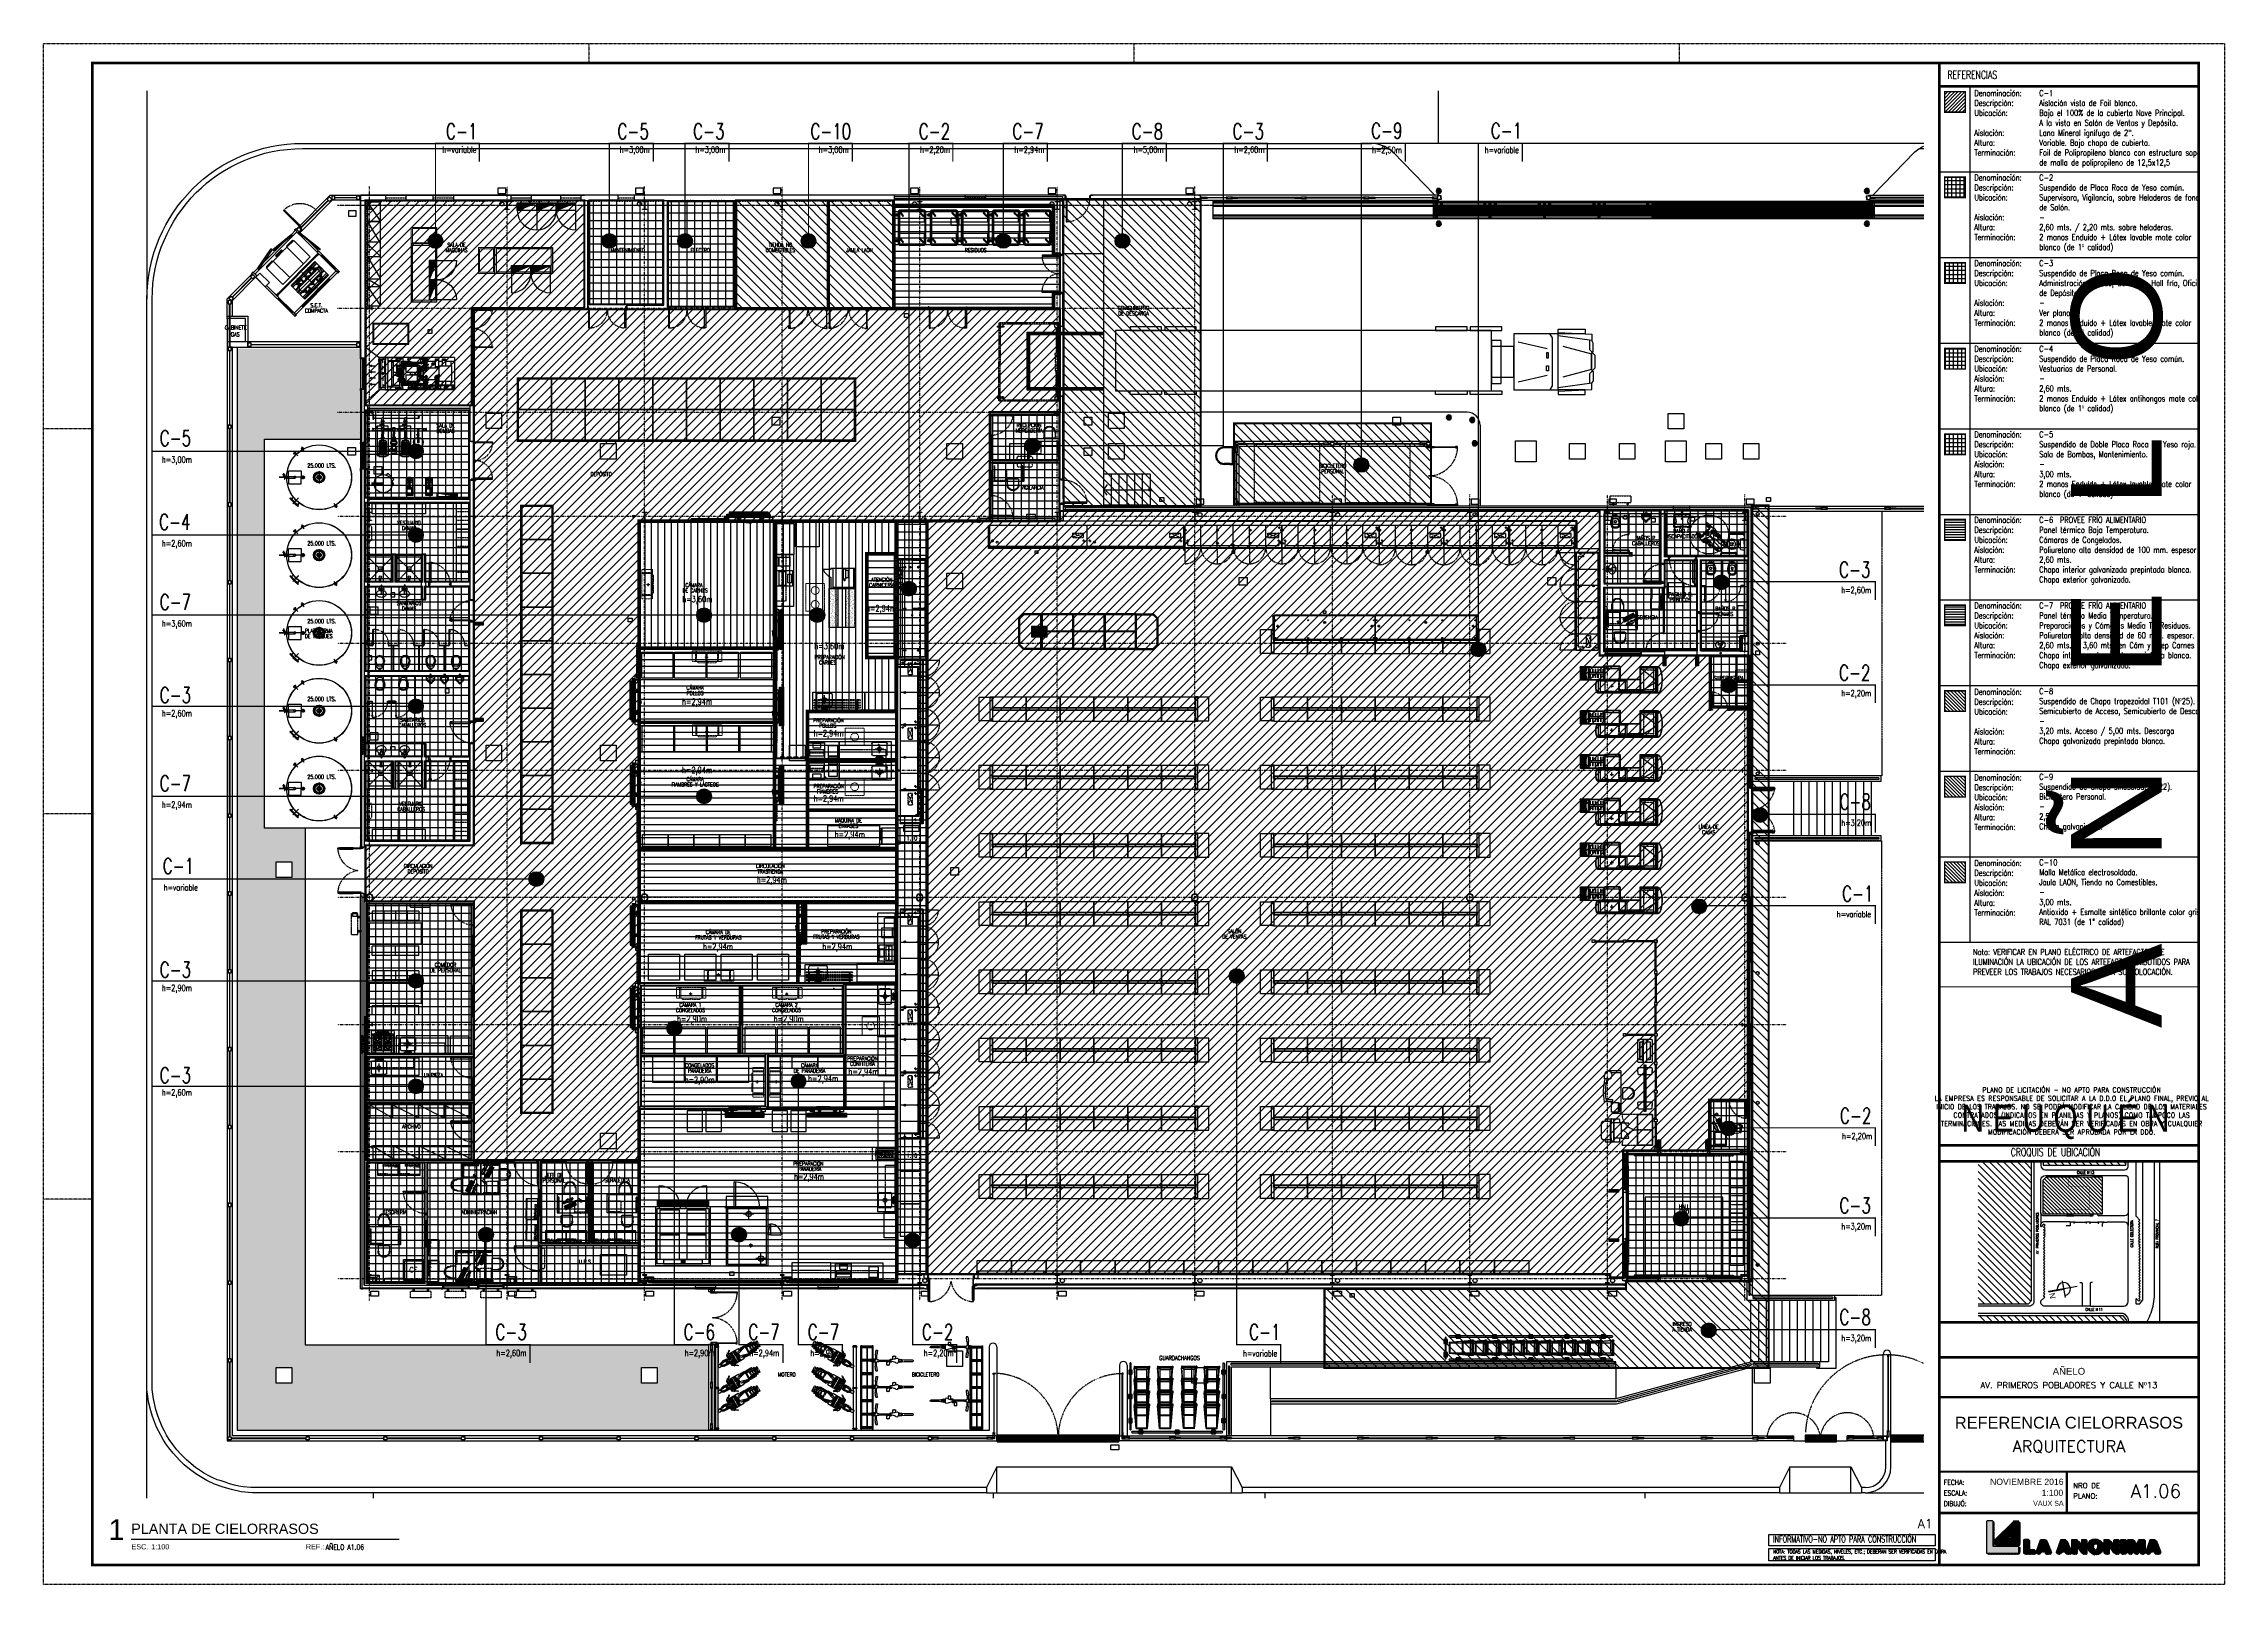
# Paper-space layout 'Layout1' of a CAD drawing. Header units: millimetres. Extents: x 1155 to 1996, y -1082 to -488.
# The model-space entities are those that its viewports show. They can reach past a viewport. Long polylines and large blocks are cut down to what shows.
import ezdxf
from ezdxf.enums import TextEntityAlignment as Align
from ezdxf.xclip import XClip

# ---------------------------------------------------------------- set-up
doc = ezdxf.new("R2010")
doc.units = ezdxf.units.MM
doc.header["$LTSCALE"] = 0.1
for name, pattern in [('HIDDEN', [0.375, 0.25, -0.125]), ('X REF - ANELO INST bind$0$X REF - ANELO EXT$0$DASHED', [0.75, 0.5, -0.25]), ('X REF - ANELO INST bind$0$X REF - ANELO EXT$0$DASHED2', [0.375, 0.25, -0.125]), ('X REF - ANELO INST bind$0$X REF - ANELO EXT$0$HIDDEN2', [0.1875, 0.125, -0.0625]), ('X REF - ANELO INST bind$0$X REF - ANELO$0$335-BASE PLANTA PROYECTO$0$DASHED', [0.75, 0.5, -0.25]), ('X REF - ANELO INST bind$0$X REF - ANELO$0$ACAD_ISO02W100', [15, 12, -3]), ('X REF - ANELO INST bind$0$X REF - ANELO$0$CENTER', [2, 1.25, -0.25, 0.25, -0.25]), ('X REF - ANELO INST bind$0$X REF - ANELO$0$CENTER2', [1.125, 0.75, -0.125, 0.125, -0.125]), ('X REF - ANELO INST bind$0$X REF - ANELO$0$CENTRO2', [28.575, 19.05, -3.175, 3.175, -3.175]), ('X REF - ANELO INST bind$0$X REF - ANELO$0$DASHDOT2', [12.7, 6.35, -3.175, 0, -3.175]), ('X REF - ANELO INST bind$0$X REF - ANELO$0$DASHED', [0.75, 0.5, -0.25]), ('X REF - ANELO INST bind$0$X REF - ANELO$0$DASHED2', [0.375, 0.25, -0.125]), ('X REF - ANELO INST bind$0$X REF - ANELO$0$HIDDEN', [9.525, 6.35, -3.175]), ('X REF - ANELO INST bind$0$X REF - ANELO$0$HIDDEN2', [0.1875, 0.125, -0.0625]), ('X REF - ANELO INST bind$0$X REF - ANELO$0$PHANTOM', [2.5, 1.25, -0.25, 0.25, -0.25, 0.25, -0.25]), ('X REF - ANELO INST bind$0$X REF - ANELO$0$PLANO BASE ROCA II-2$0$HIDDEN', [0.375, 0.25, -0.125]), ('X REF - ANELO INST bind$0$X REF - ANELO$0$TRATTEGGIATA2', [0.375, 0.25, -0.125]), ('X REF - ANELO INST bind$0$X REF - ANELO$0$TRAZOS', [19.05, 12.7, -6.35]), ('X-REF-ROTULO$0$DASHED', [0.75, 0.5, -0.25])]:
    doc.linetypes.add(name, pattern=pattern)
for name, color, linetype in [('A-COTAS', 1, 'Continuous'), ('A-ROTULO', 251, 'Continuous'), ('C01 Foil blanco', 30, 'Continuous'), ('C02 PRY comun', 191, 'Continuous'), ('C03 PRY comun+papel kraft', 192, 'Continuous'), ('C04 PRY comun antihongos', 84, 'Continuous'), ('C05 PRY roja', 10, 'Continuous'), ('C06 P baja Tº', 180, 'Continuous'), ('C07 P media Tº', 140, 'Continuous'), ('C08 CH trapezoidal', 148, 'Continuous'), ('C09 CH sinusoidal', 40, 'Continuous'), ('C10 Malla Metalica', 244, 'Continuous'), ('X REF - ANELO INST bind$0$X REF - ANELO EXT$0$A-CORDONES', 8, 'Continuous'), ('X REF - ANELO INST bind$0$X REF - ANELO EXT$0$A-GRANZA', 8, 'Continuous'), ('X REF - ANELO INST bind$0$X REF - ANELO EXT$0$A-MURO BLOCK', 7, 'Continuous'), ('X REF - ANELO INST bind$0$X REF - ANELO EXT$0$A-TXT', 7, 'Continuous'), ('X REF - ANELO INST bind$0$X REF - ANELO EXT$0$A-VISTAS', 8, 'Continuous'), ('X REF - ANELO INST bind$0$X REF - ANELO EXT$0$C-METALICA', 8, 'Continuous'), ('X REF - ANELO INST bind$0$X REF - ANELO EXT$0$D-BARANDA', 8, 'Continuous'), ('X REF - ANELO INST bind$0$X REF - ANELO EXT$0$D-BICI', 8, 'Continuous'), ('X REF - ANELO INST bind$0$X REF - ANELO EXT$0$D-MOT', 8, 'Continuous'), ('X REF - ANELO INST bind$0$X REF - ANELO EXT$0$D-PARACHOQUE', 8, 'Continuous'), ('X REF - ANELO INST bind$0$X REF - ANELO EXT$0$D-POSTE HG20', 8, 'Continuous'), ('X REF - ANELO INST bind$0$X REF - ANELO EXT$0$E-GENERAL', 8, 'Continuous'), ('X REF - ANELO INST bind$0$X REF - ANELO EXT$0$E-REJILLAS', 8, 'Continuous'), ('X REF - ANELO INST bind$0$X REF - ANELO EXT$0$E-VEHICULOS', 8, 'Continuous'), ('X REF - ANELO INST bind$0$X REF - ANELO EXT$0$MET-COLUMNA METALICA', 7, 'Continuous'), ('X REF - ANELO INST bind$0$X REF - ANELO EXT$0$P-PINT VIAL BLANCA', 9, 'Continuous'), ('X REF - ANELO INST bind$0$X REF - ANELO EXT$0$PROY', 8, 'X REF - ANELO INST bind$0$X REF - ANELO EXT$0$DASHED'), ('X REF - ANELO INST bind$0$X REF - ANELO EXT$0$PROY-MEDIASOMBRA', 8, 'X REF - ANELO INST bind$0$X REF - ANELO EXT$0$DASHED'), ('X REF - ANELO INST bind$0$X REF - ANELO EXT$0$R-NOMBRE LOCAL', 7, 'Continuous'), ('X REF - ANELO INST bind$0$X REF - ANELO EXT$0$RLV-AUXILIARES', 252, 'Continuous'), ('X REF - ANELO INST bind$0$X REF - ANELO EXT$0$RLV-CORDONES', 8, 'Continuous'), ('X REF - ANELO INST bind$0$X REF - ANELO$0$A-CAMARA', 7, 'Continuous'), ('X REF - ANELO INST bind$0$X REF - ANELO$0$A-CHAPA ACANALADA', 8, 'Continuous'), ('X REF - ANELO INST bind$0$X REF - ANELO$0$A-CHAPA TRAPEZOIDAL', 8, 'Continuous'), ('X REF - ANELO INST bind$0$X REF - ANELO$0$A-LADRILLO HUECO 12', 7, 'Continuous'), ('X REF - ANELO INST bind$0$X REF - ANELO$0$A-TABIQUE FENOLICO 20mm', 7, 'Continuous'), ('X REF - ANELO INST bind$0$X REF - ANELO$0$A-TABIQUE HºAº', 7, 'Continuous'), ('X REF - ANELO INST bind$0$X REF - ANELO$0$A-TABIQUE PRY', 7, 'Continuous'), ('X REF - ANELO INST bind$0$X REF - ANELO$0$A-VISTAS', 8, 'Continuous'), ('X REF - ANELO INST bind$0$X REF - ANELO$0$C-ALUMINIO', 8, 'Continuous'), ('X REF - ANELO INST bind$0$X REF - ANELO$0$C-CÁMARA', 8, 'Continuous'), ('X REF - ANELO INST bind$0$X REF - ANELO$0$C-DOCK', 8, 'Continuous'), ('X REF - ANELO INST bind$0$X REF - ANELO$0$C-MADERA', 8, 'Continuous'), ('X REF - ANELO INST bind$0$X REF - ANELO$0$C-METALICA', 8, 'Continuous'), ('X REF - ANELO INST bind$0$X REF - ANELO$0$D-POSTE HG10', 8, 'Continuous'), ('X REF - ANELO INST bind$0$X REF - ANELO$0$E-AC INOX', 8, 'Continuous'), ('X REF - ANELO INST bind$0$X REF - ANELO$0$E-AC INOX CAMPANAS', 8, 'X REF - ANELO INST bind$0$X REF - ANELO$0$DASHED'), ('X REF - ANELO INST bind$0$X REF - ANELO$0$E-ANTENAS', 8, 'Continuous'), ('X REF - ANELO INST bind$0$X REF - ANELO$0$E-CHECK OUT', 8, 'Continuous'), ('X REF - ANELO INST bind$0$X REF - ANELO$0$E-EXHIBIDORAS', 8, 'Continuous'), ('X REF - ANELO INST bind$0$X REF - ANELO$0$E-GENERAL', 8, 'Continuous'), ('X REF - ANELO INST bind$0$X REF - ANELO$0$E-GONDOLAS', 8, 'Continuous'), ('X REF - ANELO INST bind$0$X REF - ANELO$0$E-MOBILIARIO', 8, 'Continuous'), ('X REF - ANELO INST bind$0$X REF - ANELO$0$E-MONTANTE PLUVIAL', 8, 'Continuous'), ('X REF - ANELO INST bind$0$X REF - ANELO$0$E-REJILLAS', 8, 'Continuous'), ('X REF - ANELO INST bind$0$X REF - ANELO$0$E-SANITARIO', 8, 'Continuous'), ('X REF - ANELO INST bind$0$X REF - ANELO$0$MET-COLUMNA METALICA', 7, 'Continuous'), ('X REF - ANELO INST bind$0$X REF - ANELO$0$MET-CORREAS DE CV', 7, 'Continuous'), ('X REF - ANELO INST bind$0$X REF - ANELO$0$MET-EJE CABRIADAS', 8, 'X REF - ANELO INST bind$0$X REF - ANELO$0$DASHDOT2'), ('X REF - ANELO INST bind$0$X REF - ANELO$0$MET-LANA VIDRIO', 8, 'Continuous'), ('X REF - ANELO INST bind$0$X REF - ANELO$0$P-PINT VIAL AMARILLA', 9, 'Continuous'), ('X REF - ANELO INST bind$0$X REF - ANELO$0$PROY', 8, 'X REF - ANELO INST bind$0$X REF - ANELO$0$DASHED'), ('X REF - ANELO INST bind$0$X REF - ANELO$0$PROY-SPLITS', 8, 'X REF - ANELO INST bind$0$X REF - ANELO$0$HIDDEN2'), ('X REF - ANELO INST bind$0$X REF - ANELO$0$R-NOMBRE LOCAL', 7, 'Continuous'), ('X-REF-ROTULO$0$A-ROTULO', 251, 'Continuous')]:
    doc.layers.add(name, color=color, linetype=linetype)
doc.layers.add('VP', color=10, linetype='Continuous', plot=False)
doc.layers.add('X REF - ANELO INST bind$0$X REF - ANELO EXT$0$PROY-RT Y CONDUCTOS', color=8, linetype='X REF - ANELO INST bind$0$X REF - ANELO EXT$0$HIDDEN2', plot=False)
doc.layers.add('X REF - ANELO INST bind$0$X REF - ANELO$0$E-EVAPORADORES', color=8, linetype='Continuous', lineweight=15)
doc.layers.get('VP').freeze()
doc.styles.add('ARIAL', font='arial.ttf')
doc.styles.add('ROMANS', font='romans.shx', dxfattribs={"width": 0.7})
doc.styles.get("Standard").update_dxf_attribs({"font": 'arial.ttf'})
doc.styles.add('X REF - ANELO INST bind$0$X REF - ANELO EXT$0$VAUX', font='romans.shx', dxfattribs={"width": 0.85})
doc.styles.add('X REF - ANELO INST bind$0$X REF - ANELO$0$ROMANS', font='ROMANS.SHX', dxfattribs={"width": 0.8, "height": 0.2})
doc.styles.add('X REF - ANELO INST bind$0$X REF - ANELO$0$VAUX', font='romans.shx', dxfattribs={"width": 0.85})
doc.styles.add('X-REF-ROTULO$0$ROMANS', font='romans.shx')
doc.styles.add('X-REF-ROTULO$0$ROTULO', font='ARIALUNI.TTF', dxfattribs={"height": 0.4})
doc.styles.add('X-REF-ROTULO$0$Standard', font='txt')
doc.linetypes.add('X REF - ANELO INST bind$0$X REF - ANELO$0$REFERENCIAL CORTE TRANSVERSAL WM$0$BATTING', pattern='A,0.00254,-2.54,[134,ltypeshp.shx,S=2.54,R=0,X=-2.54,Y=0],-5.08,[134,ltypeshp.shx,S=2.54,R=180,X=2.54,Y=0],-2.54', length=10.16254)
doc.dimstyles.new('COTA 1-100', dxfattribs={"dimtxt": 0.16, "dimasz": 0.12, "dimexe": 0.08, "dimexo": 0.08, "dimgap": 0.06, "dimtad": 1, "dimzin": 0, "dimdsep": 46, "dimtxsty": 'ROMANS', "dimblk": 'ARCHTICK', "dimcen": 0, "dimclrd": 256, "dimclre": 8, "dimclrt": 256, "dimadec": 0, "dimazin": 0, "dimtfac": 1, "dimtofl": 0, "dimtmove": 0, "dimatfit": 3, "dimldrblk": 'ARCHTICK', "dimfxl": 1, "dimtolj": 1, "dimtzin": 0, "dimlwd": -1, "dimlwe": -1, "dimarcsym": 0})
pattern_1 = [(140, (-294.878647, 159.448972), (-0.0102042533, -0.0121609555), [])]
pattern_2 = [(0, (3.479, -383.36), (0, 6.985), [5.08, -1.905]), (90, (3.479, -383.36), (-6.985, 4e-16), [5.08, -1.905])]
pattern_3 = [(45, (207.4372914, 39.7152925), (-0.000673519209, 0.000673519209), [])]
pattern_4 = [(45, (207.6872914, 39.7152925), (-0.000673519209, 0.000673519209), [])]
pattern_5 = [(90, (0.968357, -1.489519), (0.0021740063, 0.0010870032), [0, -0.0021740063])]
pattern_6 = [(90, (1.7830936, -1.489519), (-0.0021740063, 0.0010870032), [0, -0.0021740063])]
pattern_7 = [(0, (0, 0), (0, 0.3), []), (90, (0, 0), (-0.3, 2e-17), [])]
pattern_8 = [(0, (0, 0), (0, 0.3), []), (90, (0, 0), (-0.3, 2e-17), [])]
pattern_9 = [(135, (-1.24037, 0), (-0.1796051, -0.1796051), [])]

# ---------------------------------------------------------------- blocks, each defined once
blk = doc.blocks.new('X-REF-ROTULO$0$la anonima')
h = blk.add_hatch(color=166)
edge = h.paths.add_edge_path()
edge.add_line((-8.19, 1.3), (-8.5, 1.3))
edge.add_arc((-8.5, 1.24), 0.0558, 90, 154.5868)
edge.add_line((-8.55, 1.27), (-8.55, -0.52))
edge.add_arc((-8.51, -0.51), 0.0487, 187.7531, 276.3873)
edge.add_line((-8.5, -0.56), (-6.71, -0.56))
edge.add_arc((-6.71, -0.52), 0.0373, 270, 360.0798)
edge.add_line((-6.67, -0.52), (-6.67, -0.21))
edge.add_arc((-6.71, -0.21), 0.0401, 0, 79.6479)
edge.add_line((-6.71, -0.17), (-8.12, -0.17))
edge.add_arc((-8.12, -0.14), 0.0344, 197.089, 270, ccw=False)
edge.add_line((-8.16, -0.15), (-8.16, 1.27))
edge.add_arc((-8.19, 1.26), 0.0359, 11.0278, 92.664)
h = blk.add_hatch(color=166)
edge = h.paths.add_edge_path()
edge.add_line((-6.7, 1.29), (-6.96, 1.29))
edge.add_arc((-6.96, 1.22), 0.0644, 90, 136.7204)
edge.add_line((-7.01, 1.26), (-8.02, 0.25))
edge.add_arc((-7.97, 0.2), 0.071, 135.1003, 180.4709)
edge.add_line((-8.04, 0.2), (-8.04, -0.03))
edge.add_arc((-8, -0.03), 0.0388, 180, 270.63)
edge.add_line((-8, -0.07), (-7.77, -0.07))
edge.add_arc((-7.78, -0.01), 0.0609, 274.5377, 323.7364)
edge.add_line((-7.73, -0.05), (-7.09, 0.58))
edge.add_arc((-7.08, 0.57), 0.014, 45.2944, 134.7056, ccw=False)
edge.add_line((-7.07, 0.58), (-7.07, 0.28))
edge.add_arc((-7.09, 0.28), 0.017, -87.2018, 0, ccw=False)
edge.add_line((-7.09, 0.27), (-7.29, 0.27))
edge.add_arc((-7.29, 0.22), 0.0452, 90, 129.4316)
edge.add_line((-7.32, 0.26), (-7.62, -0.05))
edge.add_arc((-7.61, -0.06), 0.0152, 134.7113, 247.5353)
edge.add_line((-7.62, -0.07), (-6.7, -0.07))
edge.add_arc((-6.7, -0.04), 0.0277, 270, 346.0824)
edge.add_line((-6.67, -0.05), (-6.67, 1.26))
edge.add_arc((-6.7, 1.26), 0.0274, 0.3451, 91.3556)
h = blk.add_hatch(color=166)
edge = h.paths.add_edge_path()
edge.add_line((-6.13, 0.23), (-6.36, 0.23))
edge.add_arc((-6.36, 0.18), 0.0447, 90, 154.5868)
edge.add_line((-6.41, 0.2), (-6.41, -0.53))
edge.add_arc((-6.37, -0.52), 0.04, 189.1203, 275.0201)
edge.add_line((-6.36, -0.56), (-5.79, -0.56))
edge.add_arc((-5.79, -0.53), 0.0299, 270, 360.0798)
edge.add_line((-5.76, -0.53), (-5.76, -0.41))
edge.add_arc((-5.79, -0.41), 0.0321, 0, 79.6479)
edge.add_line((-5.78, -0.37), (-6.08, -0.37))
edge.add_arc((-6.08, -0.35), 0.0276, 197.089, 270, ccw=False)
edge.add_line((-6.1, -0.35), (-6.1, 0.21))
edge.add_arc((-6.13, 0.2), 0.0288, 11.0278, 92.664)
h = blk.add_hatch(color=166)
edge = h.paths.add_edge_path()
edge.add_line((-5.4, 0.23), (-5.18, 0.23))
edge.add_arc((-5.18, 0.18), 0.0547, 22.1625, 90, ccw=False)
edge.add_line((-5.12, 0.2), (-4.85, -0.51))
edge.add_arc((-4.89, -0.52), 0.0411, -79.3933, 21.4355, ccw=False)
edge.add_line((-4.88, -0.56), (-5.06, -0.56))
edge.add_arc((-5.06, -0.53), 0.0326, 210.4893, 264.7015, ccw=False)
edge.add_line((-5.08, -0.55), (-5.16, -0.45))
edge.add_arc((-5.2, -0.48), 0.0557, 38.1111, 80.624)
edge.add_line((-5.19, -0.43), (-5.35, -0.43))
edge.add_arc((-5.35, -0.49), 0.0616, 91.8426, 133.5171)
edge.add_line((-5.39, -0.45), (-5.46, -0.55))
edge.add_arc((-5.49, -0.53), 0.0279, 273.2213, 323.4299, ccw=False)
edge.add_line((-5.49, -0.56), (-5.65, -0.56))
edge.add_arc((-5.63, -0.52), 0.0472, 152.3857, 248.5775, ccw=False)
edge.add_line((-5.67, -0.5), (-5.43, 0.21))
edge.add_arc((-5.39, 0.19), 0.0423, 103.3203, 160.7499, ccw=False)
edge = h.paths.add_edge_path(flags=16)
edge.add_line((-5.27, -0.29), (-5.32, -0.29))
edge.add_arc((-5.31, -0.26), 0.0258, 166.5416, 265.2076, ccw=False)
edge.add_line((-5.34, -0.25), (-5.29, -0.09))
edge.add_arc((-5.27, -0.1), 0.0213, 17.6823, 162.3177, ccw=False)
edge.add_line((-5.25, -0.09), (-5.22, -0.26))
edge.add_arc((-5.24, -0.26), 0.0271, -66.418, 12.7652, ccw=False)
edge.add_line((-5.23, -0.29), (-5.27, -0.29))
h = blk.add_hatch(color=166)
edge = h.paths.add_edge_path()
edge.add_line((-4.23, 0.23), (-4.01, 0.23))
edge.add_arc((-4.01, 0.18), 0.0547, 22.1625, 90, ccw=False)
edge.add_line((-3.96, 0.2), (-3.68, -0.51))
edge.add_arc((-3.72, -0.52), 0.0411, -79.3933, 21.4355, ccw=False)
edge.add_line((-3.71, -0.56), (-3.89, -0.56))
edge.add_arc((-3.89, -0.53), 0.0326, 210.4893, 264.7015, ccw=False)
edge.add_line((-3.91, -0.55), (-3.99, -0.45))
edge.add_arc((-4.03, -0.48), 0.0557, 38.1111, 80.624)
edge.add_line((-4.02, -0.43), (-4.18, -0.43))
edge.add_arc((-4.18, -0.49), 0.0616, 91.8426, 133.5171)
edge.add_line((-4.22, -0.45), (-4.29, -0.55))
edge.add_arc((-4.32, -0.53), 0.0279, 273.2213, 323.4299, ccw=False)
edge.add_line((-4.32, -0.56), (-4.48, -0.56))
edge.add_arc((-4.46, -0.52), 0.0472, 152.3857, 248.5775, ccw=False)
edge.add_line((-4.5, -0.5), (-4.26, 0.21))
edge.add_arc((-4.22, 0.19), 0.0423, 103.3203, 160.7499, ccw=False)
edge = h.paths.add_edge_path(flags=16)
edge.add_line((-4.1, -0.29), (-4.15, -0.29))
edge.add_arc((-4.15, -0.26), 0.0258, 166.5416, 265.2076, ccw=False)
edge.add_line((-4.17, -0.25), (-4.12, -0.09))
edge.add_arc((-4.1, -0.1), 0.0213, 17.6823, 162.3177, ccw=False)
edge.add_line((-4.08, -0.09), (-4.05, -0.26))
edge.add_arc((-4.07, -0.26), 0.0271, -66.418, 12.7652, ccw=False)
edge.add_line((-4.06, -0.29), (-4.1, -0.29))
h = blk.add_hatch(color=166)
edge = h.paths.add_edge_path()
edge.add_line((-3.6, 0.24), (-3.39, 0.24))
edge.add_arc((-3.39, 0.17), 0.0669, 38.9679, 90, ccw=False)
edge.add_line((-3.34, 0.21), (-3.07, -0.16))
edge.add_arc((-3.06, -0.15), 0.0119, 243.6108, 369.2501)
edge.add_line((-3.05, -0.14), (-3.05, 0.2))
edge.add_arc((-3.01, 0.2), 0.04, 103.7626, 180, ccw=False)
edge.add_line((-3.02, 0.24), (-2.82, 0.24))
edge.add_arc((-2.82, 0.21), 0.03, 3.2813, 90, ccw=False)
edge.add_line((-2.79, 0.21), (-2.79, -0.53))
edge.add_arc((-2.82, -0.53), 0.0362, -72.4231, 0, ccw=False)
edge.add_line((-2.81, -0.56), (-3.02, -0.56))
edge.add_arc((-3.02, -0.52), 0.0405, 209.8295, 269.7653, ccw=False)
edge.add_line((-3.05, -0.54), (-3.31, -0.17))
edge.add_arc((-3.34, -0.18), 0.0272, 25.6371, 154.3629)
edge.add_line((-3.36, -0.17), (-3.36, -0.54))
edge.add_arc((-3.39, -0.54), 0.0259, -84.528, 0, ccw=False)
edge.add_line((-3.39, -0.56), (-3.59, -0.56))
edge.add_arc((-3.59, -0.53), 0.0301, 186.1996, 270, ccw=False)
edge.add_line((-3.62, -0.53), (-3.62, 0.21))
edge.add_arc((-3.6, 0.21), 0.0235, 96.2984, 180, ccw=False)
h = blk.add_hatch(color=166)
edge = h.paths.add_edge_path()
edge.add_arc((-2.28, -0.26), 0.508, 58.7302, 121.7991)
edge.add_arc((-2.28, -0.19), 0.449, 126.1016, 159.0386)
edge.add_arc((-2.27, -0.16), 0.454, 162.6783, 205.0056)
edge.add_arc((-2.29, -0.15), 0.438, 207.5231, 236.8951)
edge.add_arc((-2.27, -0.06), 0.531, 240.0734, 293.481)
edge.add_arc((-2.3, -0.09), 0.517, 298.0751, 325.2874)
edge.add_arc((-2.22, -0.17), 0.408, 328.5443, 385.6696)
edge.add_arc((-2.25, -0.21), 0.456, 28.4893, 58.668)
edge = h.paths.add_edge_path(flags=16)
edge.add_arc((-2.28, -0.08), 0.136, 40.0666, 138.2426)
edge.add_arc((-2.21, -0.14), 0.227, 138.969, 168.0504)
edge.add_arc((-2.13, -0.17), 0.307, 165.7664, 199.2471)
edge.add_arc((-2.22, -0.19), 0.217, 202.3494, 232.638)
edge.add_arc((-2.28, -0.27), 0.123, 230.7401, 309.2599)
edge.add_arc((-2.37, -0.16), 0.265, 311.3125, 340.5619)
edge.add_arc((-2.49, -0.18), 0.379, 348.6006, 371.3994)
edge.add_arc((-2.48, -0.21), 0.37, 16.8551, 34.9862)
h = blk.add_hatch(color=166)
edge = h.paths.add_edge_path()
edge.add_line((-1.74, 0.24), (-1.53, 0.24))
edge.add_arc((-1.53, 0.17), 0.0669, 38.9679, 90, ccw=False)
edge.add_line((-1.48, 0.21), (-1.21, -0.16))
edge.add_arc((-1.2, -0.15), 0.0106, 216.4304, 396.4304)
edge.add_line((-1.19, -0.14), (-1.19, 0.2))
edge.add_arc((-1.15, 0.2), 0.04, 103.7626, 180, ccw=False)
edge.add_line((-1.16, 0.24), (-0.96, 0.24))
edge.add_arc((-0.96, 0.21), 0.03, 3.2813, 90, ccw=False)
edge.add_line((-0.93, 0.21), (-0.93, -0.53))
edge.add_arc((-0.96, -0.53), 0.0362, -72.4231, 0, ccw=False)
edge.add_line((-0.95, -0.56), (-1.15, -0.56))
edge.add_arc((-1.15, -0.52), 0.0405, 209.8295, 269.7653, ccw=False)
edge.add_line((-1.19, -0.54), (-1.45, -0.17))
edge.add_arc((-1.48, -0.18), 0.0272, 25.6371, 154.3629)
edge.add_line((-1.5, -0.17), (-1.5, -0.54))
edge.add_arc((-1.53, -0.54), 0.0259, -84.528, 0, ccw=False)
edge.add_line((-1.52, -0.56), (-1.73, -0.56))
edge.add_arc((-1.73, -0.53), 0.0301, 186.1996, 270, ccw=False)
edge.add_line((-1.76, -0.53), (-1.76, 0.21))
edge.add_arc((-1.74, 0.21), 0.0235, 96.2984, 180, ccw=False)
h = blk.add_hatch(color=166)
edge = h.paths.add_edge_path()
edge.add_line((-0.78, 0.23), (-0.55, 0.23))
edge.add_arc((-0.55, 0.21), 0.02, 0, 90, ccw=False)
edge.add_line((-0.53, 0.21), (-0.53, -0.54))
edge.add_arc((-0.55, -0.54), 0.02, 270, 360, ccw=False)
edge.add_line((-0.55, -0.56), (-0.78, -0.56))
edge.add_arc((-0.78, -0.54), 0.02, 180, 270, ccw=False)
edge.add_line((-0.8, -0.54), (-0.8, 0.21))
edge.add_arc((-0.78, 0.21), 0.02, 90, 180, ccw=False)
h = blk.add_hatch(color=166)
edge = h.paths.add_edge_path()
edge.add_line((-0.41, -0.51), (-0.41, 0.2))
edge.add_arc((-0.37, 0.2), 0.0314, 96.1545, 180, ccw=False)
edge.add_line((-0.38, 0.23), (-0.11, 0.23))
edge.add_arc((-0.11, 0.18), 0.0569, 20.5809, 90, ccw=False)
edge.add_line((-0.06, 0.2), (0.06, -0.2))
edge.add_arc((0.07, -0.19), 0.0162, 196.5257, 345.8989)
edge.add_line((0.09, -0.19), (0.23, 0.2))
edge.add_arc((0.27, 0.18), 0.0518, 103.9606, 161.0261, ccw=False)
edge.add_line((0.26, 0.23), (0.54, 0.23))
edge.add_arc((0.54, 0.21), 0.0276, 6.7667, 90, ccw=False)
edge.add_line((0.57, 0.21), (0.57, -0.51))
edge.add_arc((0.51, -0.51), 0.0525, -68.2247, 0, ccw=False)
edge.add_line((0.53, -0.56), (0.35, -0.56))
edge.add_arc((0.35, -0.52), 0.0436, 191.2831, 270, ccw=False)
edge.add_line((0.31, -0.53), (0.31, -0.2))
edge.add_arc((0.3, -0.21), 0.0145, 16.9441, 163.0559)
edge.add_line((0.28, -0.2), (0.18, -0.53))
edge.add_arc((0.14, -0.52), 0.0466, 273.2817, 343.0559, ccw=False)
edge.add_line((0.14, -0.56), (0.01, -0.56))
edge.add_arc((0.01, -0.53), 0.0289, 181.8542, 270, ccw=False)
edge.add_line((-0.02, -0.53), (-0.13, -0.21))
edge.add_arc((-0.14, -0.22), 0.0189, 36.3936, 180)
edge.add_line((-0.16, -0.22), (-0.16, -0.53))
edge.add_arc((-0.19, -0.53), 0.0317, -89.2231, 0, ccw=False)
edge.add_line((-0.19, -0.56), (-0.37, -0.56))
edge.add_arc((-0.35, -0.51), 0.0522, 181.9031, 251.9284, ccw=False)
h = blk.add_hatch(color=166)
edge = h.paths.add_edge_path()
edge.add_line((0.92, 0.23), (1.14, 0.23))
edge.add_arc((1.14, 0.18), 0.0547, 22.1625, 90, ccw=False)
edge.add_line((1.19, 0.2), (1.47, -0.51))
edge.add_arc((1.43, -0.52), 0.0411, -79.3933, 21.4355, ccw=False)
edge.add_line((1.44, -0.56), (1.26, -0.56))
edge.add_arc((1.26, -0.53), 0.0326, 210.4893, 264.7015, ccw=False)
edge.add_line((1.23, -0.55), (1.16, -0.45))
edge.add_arc((1.11, -0.48), 0.0557, 38.1111, 80.624)
edge.add_line((1.12, -0.43), (0.96, -0.43))
edge.add_arc((0.96, -0.49), 0.0616, 91.8426, 133.5171)
edge.add_line((0.92, -0.45), (0.85, -0.55))
edge.add_arc((0.83, -0.53), 0.0279, 273.2213, 323.4299, ccw=False)
edge.add_line((0.83, -0.56), (0.67, -0.56))
edge.add_arc((0.68, -0.52), 0.0472, 152.3857, 248.5775, ccw=False)
edge.add_line((0.64, -0.5), (0.89, 0.21))
edge.add_arc((0.93, 0.19), 0.0423, 103.3203, 160.7499, ccw=False)
edge = h.paths.add_edge_path(flags=16)
edge.add_line((1.04, -0.29), (1, -0.29))
edge.add_arc((1, -0.26), 0.0258, 166.5416, 265.2076, ccw=False)
edge.add_line((0.97, -0.25), (1.02, -0.09))
edge.add_arc((1.04, -0.1), 0.0213, 17.6823, 162.3177, ccw=False)
edge.add_line((1.06, -0.09), (1.1, -0.26))
edge.add_arc((1.07, -0.26), 0.0271, -66.418, 12.7652, ccw=False)
edge.add_line((1.08, -0.29), (1.04, -0.29))
at = {"layer": 'X-REF-ROTULO$0$A-ROTULO'}
h = blk.add_hatch(dxfattribs=at)
h.set_pattern_fill('LINE', color=252, scale=0.005, angle=140)
h.set_pattern_definition([(140, (-3440.201728, -2726.285566), (-0.010204253304, -0.012160955535), [])])
edge = h.paths.add_edge_path()
edge.add_line((-8.1, -0.11), (-8.1, -0.17))
edge.add_line((-8.1, -0.17), (-8.12, -0.17))
edge.add_arc((-8.12, -0.14), 0.0344, 197.089, 270, ccw=False)
edge.add_line((-8.16, -0.15), (-8.16, 1.27))
edge.add_arc((-8.19, 1.26), 0.0371, 11.3848, 55.2578)
edge.add_line((-8.17, 1.29), (-8.1, 1.24))
edge.add_line((-8.1, 1.24), (-8.1, -0.11))
h = blk.add_hatch(dxfattribs=at)
h.set_pattern_fill('LINE', color=252, scale=0.005, angle=140)
h.set_pattern_definition(pattern_1)
edge = h.paths.add_edge_path()
edge.add_line((-6.68, 1.28), (-6.61, 1.22))
edge.add_line((-6.61, 1.22), (-6.61, 0.08))
edge.add_line((-6.61, 0.08), (-6.67, 0.13))
edge.add_line((-6.67, 0.13), (-6.67, 1.26))
edge.add_arc((-6.7, 1.26), 0.027, 0, 46.1954)
h = blk.add_hatch(dxfattribs=at)
h.set_pattern_fill('LINE', color=252, scale=0.005, angle=140)
h.set_pattern_definition(pattern_1)
h.paths.add_polyline_path([(-7.68, -0.09), (-7.68, -0.08, 0.094984), (-7.67, -0.11), (-7.66, -0.11), (-6.7, -0.11, -0.095797), (-6.67, -0.13, 0.269387), (-6.61, -0.06), (-6.61, 0.08), (-6.67, 0.13), (-6.67, -0.05, -0.34473), (-6.7, -0.07), (-7.62, -0.07, -0.53633), (-7.62, -0.05), (-7.32, 0.26, -0.173771), (-7.29, 0.27), (-7.09, 0.27, 0.39998), (-7.07, 0.28), (-7.07, 0.44), (-7.16, 0.51), (-7.73, -0.05, -0.21803), (-7.77, -0.07), (-8, -0.07, -0.128828), (-8.02, -0.07), (-7.96, -0.11), (-7.71, -0.11, 0.082561)])
h.paths.add_polyline_path([(-7.27, 0.33), (-7.13, 0.46), (-7.13, 0.33)], flags=16)
h.paths.add_polyline_path([(-7.71, -0.11), (-7.96, -0.11), (-7.94, -0.13), (-7.77, -0.13, 0.127272)])
h.paths.add_polyline_path([(-6.7, -0.11), (-7.66, -0.11), (-7.65, -0.12, 0.082031), (-7.62, -0.13), (-6.7, -0.13, 0.095776), (-6.67, -0.13, 0.095797)])
h = blk.add_hatch(dxfattribs=at)
h.set_pattern_fill('LINE', color=252, scale=0.005, angle=140)
h.set_pattern_definition(pattern_1)
h.paths.add_polyline_path([(-7.07, 0.58, 0.411207), (-7.09, 0.58), (-7.16, 0.51), (-7.07, 0.44)])
h = blk.add_hatch(dxfattribs=at)
h.set_pattern_fill('LINE', color=252, scale=0.005, angle=140)
h.set_pattern_definition(pattern_1)
edge = h.paths.add_edge_path()
edge.add_line((-6.04, -0.31), (-6.04, -0.37))
edge.add_line((-6.04, -0.37), (-6.08, -0.37))
edge.add_arc((-6.08, -0.35), 0.0276, 197.089, 270, ccw=False)
edge.add_line((-6.1, -0.35), (-6.1, 0.21))
edge.add_arc((-6.12, 0.21), 0.0192, 0, 62.8737)
edge.add_line((-6.11, 0.22), (-6.04, 0.17))
edge.add_line((-6.04, 0.17), (-6.04, -0.31))
h = blk.add_hatch(dxfattribs=at)
h.set_pattern_fill('LINE', color=252, scale=0.005, angle=140)
h.set_pattern_definition(pattern_1)
h.paths.add_polyline_path([(-5.16, -0.45, 0.187655), (-5.19, -0.43), (-5.35, -0.43, 0.18387), (-5.39, -0.45), (-5.46, -0.55, -0.242011), (-5.49, -0.56), (-5.65, -0.56), (-5.57, -0.62), (-5.48, -0.62, 0.233333), (-5.42, -0.58), (-5.35, -0.49), (-5.2, -0.49), (-5.13, -0.58, 0.236695), (-5.06, -0.62), (-4.87, -0.62, 0.491406), (-4.79, -0.48), (-4.96, -0.06), (-5.05, 0.01), (-4.85, -0.51, -0.470718), (-4.88, -0.56), (-5.06, -0.56, -0.241058), (-5.08, -0.55)])
h = blk.add_hatch(dxfattribs=at)
h.set_pattern_fill('LINE', color=252, scale=0.005, angle=140)
h.set_pattern_definition(pattern_1)
edge = h.paths.add_edge_path()
edge.add_line((-5.14, 0.22), (-5.04, 0.14))
edge.add_line((-5.04, 0.14), (-4.96, -0.06))
edge.add_line((-4.96, -0.06), (-5.05, 0.01))
edge.add_line((-5.05, 0.01), (-5.12, 0.2))
edge.add_arc((-5.17, 0.18), 0.0526, 21.4355, 56.8083)
h = blk.add_hatch(dxfattribs=at)
h.set_pattern_fill('LINE', color=252, scale=0.005, angle=140)
h.set_pattern_definition(pattern_1)
h.paths.add_polyline_path([(-3.99, -0.45, 0.187655), (-4.02, -0.43), (-4.18, -0.43, 0.18387), (-4.22, -0.45), (-4.29, -0.55, -0.242011), (-4.32, -0.56), (-4.48, -0.56), (-4.4, -0.62), (-4.31, -0.62, 0.233333), (-4.25, -0.58), (-4.18, -0.49), (-4.03, -0.49), (-3.96, -0.58, 0.236695), (-3.89, -0.62), (-3.7, -0.62, 0.491406), (-3.62, -0.48), (-3.79, -0.06), (-3.88, 0.01), (-3.68, -0.51, -0.470718), (-3.71, -0.56), (-3.89, -0.56, -0.241058), (-3.91, -0.55)])
h = blk.add_hatch(dxfattribs=at)
h.set_pattern_fill('LINE', color=252, scale=0.005, angle=140)
h.set_pattern_definition(pattern_1)
edge = h.paths.add_edge_path()
edge.add_line((-3.98, 0.22), (-3.87, 0.14))
edge.add_line((-3.87, 0.14), (-3.79, -0.06))
edge.add_line((-3.79, -0.06), (-3.88, 0.01))
edge.add_line((-3.88, 0.01), (-3.96, 0.2))
edge.add_arc((-4, 0.18), 0.0526, 21.4355, 56.8083)
h = blk.add_hatch(dxfattribs=at)
h.set_pattern_fill('LINE', color=252, scale=0.005, angle=140)
h.set_pattern_definition(pattern_1)
edge = h.paths.add_edge_path()
edge.add_line((-3.35, 0.22), (-3.17, 0.08))
edge.add_line((-3.17, 0.08), (-3.11, 0))
edge.add_line((-3.11, 0), (-3.11, 0.03))
edge.add_line((-3.11, 0.03), (-3.05, -0.01))
edge.add_line((-3.05, -0.01), (-3.05, -0.14))
edge.add_arc((-3.06, -0.15), 0.0119, -116.3892, 9.2501, ccw=False)
edge.add_line((-3.07, -0.16), (-3.35, 0.22))
h = blk.add_hatch(dxfattribs=at)
h.set_pattern_fill('LINE', color=252, scale=0.005, angle=140)
h.set_pattern_definition(pattern_1)
edge = h.paths.add_edge_path()
edge.add_arc((-3.02, -0.52), 0.0405, 233.124, 269.7653)
edge.add_line((-3.02, -0.56), (-2.81, -0.56))
edge.add_arc((-2.81, -0.54), 0.0265, 270, 377.5769)
edge.add_line((-2.79, -0.53), (-2.79, 0.21))
edge.add_arc((-2.82, 0.21), 0.03, 3.2813, 46.6407)
edge.add_line((-2.8, 0.23), (-2.73, 0.17))
edge.add_line((-2.73, 0.17), (-2.73, -0.53))
edge.add_arc((-2.82, -0.53), 0.0962, -79.2413, 0, ccw=False)
edge.add_line((-2.81, -0.62), (-2.95, -0.62))
edge.add_line((-2.95, -0.62), (-3.04, -0.55))
h = blk.add_hatch(dxfattribs=at)
h.set_pattern_fill('LINE', color=252, scale=0.005, angle=140)
h.set_pattern_definition(pattern_1)
edge = h.paths.add_edge_path()
edge.add_arc((-2.29, -0.13), 0.451, 231.6499, 257.0295)
edge.add_arc((-2.27, -0.06), 0.531, 256.068, 272.4892)
edge.add_arc((-2.27, -0.06), 0.531, 272.4892, 293.481)
edge.add_arc((-2.3, -0.09), 0.517, 298.0751, 322.632)
edge.add_arc((-2.2, -0.17), 0.393, 324.2688, 357.4156)
edge.add_arc((-2.22, -0.17), 0.408, 357.107, 385.6696)
edge.add_arc((-2.25, -0.21), 0.456, 28.4894, 52.2889)
edge.add_line((-1.97, 0.15), (-1.79, 0))
edge.add_arc((-2.22, -0.17), 0.468, 10.107, 21.6918, ccw=False)
edge.add_line((-1.76, -0.09), (-1.76, -0.25))
edge.add_arc((-2.19, -0.18), 0.436, 314.0286, 350.5185, ccw=False)
edge.add_arc((-2.3, -0.09), 0.577, 297.8361, 315.378, ccw=False)
edge.add_arc((-2.27, -0.06), 0.591, 271.5012, 293.714, ccw=False)
edge.add_arc((-2.27, -0.06), 0.591, 258.9999, 271.5012, ccw=False)
edge.add_line((-2.38, -0.64), (-2.57, -0.49))
h = blk.add_hatch(dxfattribs=at)
h.set_pattern_fill('LINE', color=252, scale=0.005, angle=140)
h.set_pattern_definition(pattern_1)
edge = h.paths.add_edge_path()
edge.add_arc((-2.4, -0.17), 0.284, 12.8618, 26.7245)
edge.add_arc((-2.48, -0.21), 0.37, 25.9207, 34.9862)
edge.add_arc((-2.28, -0.08), 0.136, 40.0666, 89.1546)
edge.add_arc((-2.28, -0.08), 0.136, 89.1546, 138.2426)
edge.add_arc((-2.21, -0.14), 0.227, 138.969, 168.0504)
edge.add_arc((-2.13, -0.17), 0.307, 165.7664, 182.5067)
edge.add_arc((-2.13, -0.17), 0.307, 182.5067, 199.2471)
edge.add_arc((-2.22, -0.19), 0.217, 202.3494, 226.2856)
edge.add_arc((-2.27, -0.25), 0.143, 223.4264, 255.6679)
edge.add_arc((-2.28, -0.27), 0.123, 256.9833, 291.5427)
edge.add_line((-2.23, -0.38), (-2.33, -0.3))
edge.add_arc((-2.22, -0.19), 0.157, 202.9281, 228.0181, ccw=False)
edge.add_arc((-2.13, -0.17), 0.248, 182.2171, 198.8139, ccw=False)
edge.add_arc((-2.13, -0.17), 0.246, 165.4366, 182.2171, ccw=False)
edge.add_arc((-2.17, -0.16), 0.209, 142.125, 165.4366, ccw=False)
edge.add_arc((-2.28, -0.07), 0.0656, 85.7741, 142.125, ccw=False)
edge.add_arc((-2.28, -0.1), 0.091, 46.0206, 85.7741, ccw=False)
edge.add_line((-2.22, -0.03), (-2.12, -0.11))
h = blk.add_hatch(dxfattribs=at)
h.set_pattern_fill('LINE', color=252, scale=0.005, angle=140)
h.set_pattern_definition(pattern_1)
edge = h.paths.add_edge_path()
edge.add_line((-1.49, 0.22), (-1.31, 0.08))
edge.add_line((-1.31, 0.08), (-1.25, 0))
edge.add_line((-1.25, 0), (-1.25, 0.03))
edge.add_line((-1.25, 0.03), (-1.19, -0.01))
edge.add_line((-1.19, -0.01), (-1.19, -0.14))
edge.add_arc((-1.2, -0.15), 0.0119, -116.3892, 9.2501, ccw=False)
edge.add_line((-1.21, -0.16), (-1.49, 0.22))
h = blk.add_hatch(dxfattribs=at)
h.set_pattern_fill('LINE', color=252, scale=0.005, angle=140)
h.set_pattern_definition(pattern_1)
edge = h.paths.add_edge_path()
edge.add_arc((-1.15, -0.52), 0.0405, 233.124, 269.7653)
edge.add_line((-1.15, -0.56), (-0.95, -0.56))
edge.add_arc((-0.95, -0.54), 0.0265, 270, 377.5769)
edge.add_line((-0.93, -0.53), (-0.93, 0.21))
edge.add_arc((-0.96, 0.21), 0.03, 3.2813, 46.6407)
edge.add_line((-0.93, 0.23), (-0.87, 0.17))
edge.add_line((-0.87, 0.17), (-0.87, -0.53))
edge.add_arc((-0.96, -0.53), 0.0962, -79.2413, 0, ccw=False)
edge.add_line((-0.94, -0.62), (-1.09, -0.62))
edge.add_line((-1.09, -0.62), (-1.18, -0.55))
h = blk.add_hatch(dxfattribs=at)
h.set_pattern_fill('LINE', color=252, scale=0.005, angle=140)
h.set_pattern_definition(pattern_1)
edge = h.paths.add_edge_path()
edge.add_line((-0.53, 0.23), (-0.47, 0.18))
edge.add_line((-0.47, 0.18), (-0.47, -0.51))
edge.add_arc((-0.55, -0.54), 0.0858, -87.989, 14.2427, ccw=False)
edge.add_line((-0.55, -0.62), (-0.71, -0.62))
edge.add_line((-0.71, -0.62), (-0.79, -0.56))
edge.add_arc((-0.78, -0.54), 0.02, 225, 270)
edge.add_line((-0.78, -0.56), (-0.55, -0.56))
edge.add_arc((-0.55, -0.54), 0.02, 270, 360)
edge.add_line((-0.53, -0.54), (-0.53, 0.21))
edge.add_arc((-0.55, 0.21), 0.02, 0, 45)
h = blk.add_hatch(dxfattribs=at)
h.set_pattern_fill('LINE', color=252, scale=0.005, angle=140)
h.set_pattern_definition(pattern_1)
edge = h.paths.add_edge_path()
edge.add_arc((-0.35, -0.51), 0.0522, 231.4985, 251.9284)
edge.add_line((-0.37, -0.56), (-0.19, -0.56))
edge.add_arc((-0.19, -0.53), 0.0313, 270, 360.7769)
edge.add_line((-0.16, -0.53), (-0.16, -0.22))
edge.add_arc((-0.14, -0.22), 0.0189, 36.3936, 180, ccw=False)
edge.add_line((-0.13, -0.21), (-0.11, -0.26))
edge.add_line((-0.11, -0.26), (-0.1, -0.28))
edge.add_line((-0.1, -0.28), (-0.1, -0.48))
edge.add_line((-0.1, -0.48), (-0.1, -0.53))
edge.add_arc((-0.19, -0.53), 0.0917, -89.5433, 0, ccw=False)
edge.add_line((-0.19, -0.62), (-0.3, -0.62))
edge.add_line((-0.3, -0.62), (-0.39, -0.55))
edge = h.paths.add_edge_path()
edge.add_arc((0.01, -0.53), 0.0289, 231.1233, 270)
edge.add_line((0.01, -0.56), (0.14, -0.56))
edge.add_arc((0.14, -0.52), 0.0431, 270, 346.3376)
edge.add_line((0.18, -0.53), (0.28, -0.2))
edge.add_arc((0.3, -0.21), 0.0145, 16.9441, 163.0559, ccw=False)
edge.add_line((0.31, -0.2), (0.31, -0.22))
edge.add_line((0.31, -0.22), (0.31, -0.32))
edge.add_line((0.31, -0.32), (0.25, -0.51))
edge.add_line((0.25, -0.51), (0.24, -0.55))
edge.add_arc((0.14, -0.52), 0.107, 272.169, 343.0559, ccw=False)
edge.add_line((0.14, -0.62), (0.08, -0.62))
edge.add_line((0.08, -0.62), (-0.01, -0.56))
edge = h.paths.add_edge_path()
edge.add_line((0.02, 0.15), (0.08, -0.05))
edge.add_line((0.08, -0.05), (0.12, 0.07))
edge.add_line((0.12, 0.07), (0.17, 0.03))
edge.add_line((0.17, 0.03), (0.09, -0.19))
edge.add_arc((0.07, -0.19), 0.0165, 198.9739, 341.0261, ccw=False)
edge.add_line((0.06, -0.19), (-0.06, 0.2))
edge.add_arc((-0.1, 0.18), 0.0466, 16.5522, 59.3191)
edge.add_line((-0.08, 0.22), (0.02, 0.15))
edge = h.paths.add_edge_path()
edge.add_line((0.56, 0.23), (0.63, 0.17))
edge.add_line((0.63, 0.17), (0.63, -0.51))
edge.add_arc((0.51, -0.51), 0.113, -75.1691, 0, ccw=False)
edge.add_line((0.54, -0.62), (0.42, -0.62))
edge.add_line((0.42, -0.62), (0.33, -0.55))
edge.add_arc((0.35, -0.52), 0.0436, 233.6229, 270)
edge.add_line((0.35, -0.56), (0.53, -0.56))
edge.add_arc((0.51, -0.51), 0.0525, 291.7753, 360)
edge.add_line((0.57, -0.51), (0.57, 0.21))
edge.add_arc((0.55, 0.21), 0.0212, 0, 55.1501)
h = blk.add_hatch(dxfattribs=at)
h.set_pattern_fill('LINE', color=252, scale=0.005, angle=140)
h.set_pattern_definition(pattern_1)
h.paths.add_polyline_path([(1.16, -0.45, 0.187655), (1.12, -0.43), (0.96, -0.43, 0.18387), (0.92, -0.45), (0.85, -0.55, -0.242011), (0.83, -0.56), (0.66, -0.56), (0.74, -0.62), (0.83, -0.62, 0.233333), (0.9, -0.58), (0.96, -0.49), (1.11, -0.49), (1.18, -0.58, 0.236695), (1.25, -0.62), (1.44, -0.62, 0.491406), (1.52, -0.48), (1.36, -0.06), (1.26, 0.01), (1.47, -0.51, -0.470718), (1.44, -0.56), (1.26, -0.56, -0.241058), (1.23, -0.55)])
h = blk.add_hatch(dxfattribs=at)
h.set_pattern_fill('LINE', color=252, scale=0.005, angle=140)
h.set_pattern_definition(pattern_1)
edge = h.paths.add_edge_path()
edge.add_line((1.17, 0.22), (1.28, 0.14))
edge.add_line((1.28, 0.14), (1.36, -0.06))
edge.add_line((1.36, -0.06), (1.26, 0.01))
edge.add_line((1.26, 0.01), (1.19, 0.2))
edge.add_arc((1.14, 0.18), 0.0526, 21.4355, 56.8083)
h = blk.add_hatch(dxfattribs=at)
h.set_pattern_fill('LINE', color=252, scale=0.005, angle=140)
h.set_pattern_definition(pattern_1)
h.paths.add_polyline_path([(-7.49, -0.56), (-8.5, -0.56, -0.137126), (-8.53, -0.55), (-8.44, -0.62), (-7.41, -0.62)])
h.paths.add_polyline_path([(-7.09, -0.56), (-7.49, -0.56), (-7.41, -0.62), (-7.01, -0.62)])
h = blk.add_hatch(dxfattribs=at)
h.set_pattern_fill('LINE', color=252, scale=0.005, angle=140)
h.set_pattern_definition(pattern_1)
h.paths.add_polyline_path([(-6.61, -0.24), (-6.69, -0.18, -0.202802), (-6.67, -0.21), (-6.67, -0.52, -0.414214), (-6.71, -0.56), (-7.09, -0.56), (-7.01, -0.62), (-6.71, -0.62, 0.414214), (-6.61, -0.52)])
h = blk.add_hatch(dxfattribs=at)
h.set_pattern_fill('LINE', color=252, scale=0.005, angle=140)
h.set_pattern_definition(pattern_1)
h.paths.add_polyline_path([(-5.71, -0.59, -0.288588), (-5.73, -0.47), (-5.71, -0.42), (-5.77, -0.38, -0.20234), (-5.76, -0.41), (-5.76, -0.53, -0.414214), (-5.79, -0.56), (-6.2, -0.56), (-6.12, -0.62), (-5.79, -0.62, 0.234844)])
h.paths.add_polyline_path([(-6.2, -0.56), (-6.36, -0.56, -0.157497), (-6.39, -0.56), (-6.3, -0.62), (-6.12, -0.62)])
h = blk.add_hatch(dxfattribs=at)
h.set_pattern_fill('LINE', color=252, scale=0.005, angle=140)
h.set_pattern_definition(pattern_1)
edge = h.paths.add_edge_path()
edge.add_line((-5.71, -0.42), (-5.7, -0.44))
edge.add_line((-5.7, -0.44), (-5.7, -0.53))
edge.add_arc((-5.79, -0.53), 0.0901, 322.9207, 360, ccw=False)
edge.add_arc((-5.63, -0.52), 0.107, 185.0989, 219.5932, ccw=False)
edge.add_arc((-5.63, -0.52), 0.107, 155.2031, 185.0989, ccw=False)
edge.add_line((-5.73, -0.47), (-5.71, -0.42))
h = blk.add_hatch(dxfattribs=at)
h.set_pattern_fill('LINE', color=252, scale=0.005, angle=140)
h.set_pattern_definition(pattern_1)
h.paths.add_polyline_path([(-5.25, -0.09, 0.758189), (-5.29, -0.09), (-5.34, -0.25, 0.45924), (-5.32, -0.29), (-5.27, -0.29), (-5.23, -0.29, 0.35994), (-5.22, -0.26)])
h = blk.add_hatch(dxfattribs=at)
h.set_pattern_fill('LINE', color=252, scale=0.005, angle=140)
h.set_pattern_definition(pattern_1)
h.paths.add_polyline_path([(-4.08, -0.09, 0.758189), (-4.12, -0.09), (-4.17, -0.25, 0.45924), (-4.15, -0.29), (-4.1, -0.29), (-4.06, -0.29, 0.35994), (-4.05, -0.26)])
h = blk.add_hatch(dxfattribs=at)
h.set_pattern_fill('LINE', color=252, scale=0.005, angle=140)
h.set_pattern_definition(pattern_1)
edge = h.paths.add_edge_path()
edge.add_arc((-3.59, -0.53), 0.0301, 233.2054, 270)
edge.add_line((-3.59, -0.56), (-3.39, -0.56))
edge.add_arc((-3.39, -0.54), 0.0235, 270, 365.472)
edge.add_line((-3.36, -0.54), (-3.36, -0.17))
edge.add_arc((-3.34, -0.18), 0.0272, 53.8669, 154.3629, ccw=False)
edge.add_arc((-3.53, -0.34), 0.269, 33.7691, 40.696, ccw=False)
edge.add_line((-3.3, -0.19), (-3.3, -0.54))
edge.add_arc((-3.39, -0.54), 0.0859, 273.0354, 359.9678, ccw=False)
edge.add_line((-3.39, -0.62), (-3.53, -0.62))
edge.add_line((-3.53, -0.62), (-3.61, -0.56))
h = blk.add_hatch(dxfattribs=at)
h.set_pattern_fill('LINE', color=252, scale=0.005, angle=140)
h.set_pattern_definition(pattern_1)
edge = h.paths.add_edge_path()
edge.add_arc((-1.73, -0.53), 0.0301, 233.2054, 270)
edge.add_line((-1.73, -0.56), (-1.52, -0.56))
edge.add_arc((-1.52, -0.54), 0.0235, 270, 365.472)
edge.add_line((-1.5, -0.54), (-1.5, -0.17))
edge.add_arc((-1.48, -0.18), 0.0272, 53.8669, 154.3629, ccw=False)
edge.add_arc((-1.66, -0.34), 0.269, 33.7691, 40.696, ccw=False)
edge.add_line((-1.44, -0.19), (-1.44, -0.54))
edge.add_arc((-1.53, -0.54), 0.0859, 273.0354, 359.9678, ccw=False)
edge.add_line((-1.52, -0.62), (-1.66, -0.62))
edge.add_line((-1.66, -0.62), (-1.75, -0.56))
h = blk.add_hatch(dxfattribs=at)
h.set_pattern_fill('LINE', color=252, scale=0.005, angle=140)
h.set_pattern_definition(pattern_1)
h.paths.add_polyline_path([(1.06, -0.09, 0.758189), (1.02, -0.09), (0.97, -0.25, 0.45924), (1, -0.29), (1.04, -0.29), (1.08, -0.29, 0.35994), (1.1, -0.26)])
at = {"color": 166}
for points in [[(-8.19, 1.3), (-8.5, 1.3, 0.289518), (-8.55, 1.27), (-8.55, -0.52, 0.407249), (-8.5, -0.56), (-6.71, -0.56, 0.414622), (-6.67, -0.52), (-6.67, -0.21, 0.362231), (-6.71, -0.17), (-8.12, -0.17, -0.32932), (-8.16, -0.15), (-8.16, 1.27, 0.372076), (-8.19, 1.3, 8.32947)], [(-6.7, 1.29), (-6.96, 1.29, 0.206728), (-7.01, 1.26), (-8.02, 0.25, 0.200594), (-8.04, 0.2), (-8.04, -0.03, 0.417438), (-8, -0.07), (-7.77, -0.07, 0.21803), (-7.73, -0.05), (-7.09, 0.58, -0.411207), (-7.07, 0.58), (-7.07, 0.28, -0.39998), (-7.09, 0.27), (-7.29, 0.27, 0.173771), (-7.32, 0.26), (-7.62, -0.05, 0.53633), (-7.62, -0.07), (-6.7, -0.07, 0.34473), (-6.67, -0.05), (-6.67, 1.26, 0.419388), (-6.7, 1.29, 4.277411)], [(-6.13, 0.23), (-6.36, 0.23, 0.289518), (-6.41, 0.2), (-6.41, -0.53, 0.393406), (-6.36, -0.56), (-5.79, -0.56, 0.414622), (-5.76, -0.53), (-5.76, -0.41, 0.362231), (-5.78, -0.37), (-6.08, -0.37, -0.32932), (-6.1, -0.35), (-6.1, 0.21, 0.372076), (-6.13, 0.23, 8.32947)], [(-3.6, 0.24), (-3.39, 0.24, -0.226424), (-3.34, 0.21), (-3.07, -0.16, 0.610638), (-3.05, -0.14), (-3.05, 0.2, -0.345487), (-3.02, 0.24), (-2.82, 0.24, -0.397537), (-2.79, 0.21), (-2.79, -0.53, -0.326962), (-2.81, -0.56), (-3.02, -0.56, -0.267649), (-3.05, -0.54), (-3.31, -0.17, 0.629281), (-3.36, -0.17), (-3.36, -0.54, -0.38651), (-3.39, -0.56), (-3.59, -0.56, -0.382865), (-3.62, -0.53), (-3.62, 0.21, -0.382371), (-3.6, 0.24, -1.116445)], [(-2.17, 0, 0.456654), (-2.38, 0.01, 0.127577), (-2.43, -0.09, 0.147135), (-2.42, -0.27, 0.132934), (-2.35, -0.36, 0.356673), (-2.2, -0.36, 0.128322), (-2.12, -0.25, 0.099808), (-2.12, -0.1, 0.079277), (-2.17, 0, -1.262609)], [(-1.74, 0.24), (-1.53, 0.24, -0.226424), (-1.48, 0.21), (-1.21, -0.16, 1), (-1.19, -0.14), (-1.19, 0.2, -0.345487), (-1.16, 0.24), (-0.96, 0.24, -0.397537), (-0.93, 0.21), (-0.93, -0.53, -0.326962), (-0.95, -0.56), (-1.15, -0.56, -0.267649), (-1.19, -0.54), (-1.45, -0.17, 0.629281), (-1.5, -0.17), (-1.5, -0.54, -0.38651), (-1.52, -0.56), (-1.73, -0.56, -0.382865), (-1.76, -0.53), (-1.76, 0.21, -0.382371), (-1.74, 0.24, -1.116445)]]:
    blk.add_lwpolyline(points, format="xyb", dxfattribs=at)
for points in [[(-5.4, 0.23), (-5.18, 0.23, -0.304955), (-5.12, 0.2), (-4.85, -0.51, -0.470718), (-4.88, -0.56), (-5.06, -0.56, -0.241058), (-5.08, -0.55), (-5.16, -0.45, 0.187655), (-5.19, -0.43), (-5.35, -0.43, 0.18387), (-5.39, -0.45), (-5.46, -0.55, -0.22265), (-5.49, -0.56), (-5.65, -0.56, -0.446232), (-5.67, -0.5), (-5.43, 0.21, -0.255964), (-5.4, 0.23)], [(-4.23, 0.23), (-4.01, 0.23, -0.304955), (-3.96, 0.2), (-3.68, -0.51, -0.470718), (-3.71, -0.56), (-3.89, -0.56, -0.241058), (-3.91, -0.55), (-3.99, -0.45, 0.187655), (-4.02, -0.43), (-4.18, -0.43, 0.18387), (-4.22, -0.45), (-4.29, -0.55, -0.22265), (-4.32, -0.56), (-4.48, -0.56, -0.446232), (-4.5, -0.5), (-4.26, 0.21, -0.255964), (-4.23, 0.23)], [(-2.02, 0.18, 0.282354), (-2.55, 0.18, 0.144712), (-2.7, -0.03, 0.186817), (-2.68, -0.35, 0.128866), (-2.53, -0.52, 0.237347), (-2.05, -0.54, 0.119297), (-1.87, -0.38, 0.254549), (-1.85, 0.01, 0.132446)], [(-0.78, 0.23), (-0.55, 0.23, -0.414214), (-0.53, 0.21), (-0.53, -0.54, -0.414214), (-0.55, -0.56), (-0.78, -0.56, -0.414214), (-0.8, -0.54), (-0.8, 0.21, -0.414214)], [(-0.41, -0.51), (-0.41, 0.2, -0.383091), (-0.38, 0.23), (-0.11, 0.23, -0.312514), (-0.06, 0.2), (0.06, -0.2, 0.762991), (0.09, -0.19), (0.23, 0.2, -0.254272), (0.26, 0.23), (0.54, 0.23, -0.380031), (0.57, 0.21), (0.57, -0.51, -0.306803), (0.53, -0.56), (0.35, -0.56, -0.357643), (0.31, -0.53), (0.31, -0.2, 0.740717), (0.28, -0.2), (0.18, -0.53, -0.314216), (0.14, -0.56), (0.01, -0.56, -0.404767), (-0.02, -0.53), (-0.13, -0.21, 0.723922), (-0.16, -0.22), (-0.16, -0.53, -0.410248), (-0.19, -0.56), (-0.37, -0.56, 0), (-0.37, -0.56, -0.31542), (-0.41, -0.51)], [(0.92, 0.23), (1.14, 0.23, -0.304955), (1.19, 0.2), (1.47, -0.51, -0.470718), (1.44, -0.56), (1.26, -0.56, -0.241058), (1.23, -0.55), (1.16, -0.45, 0.187655), (1.12, -0.43), (0.96, -0.43, 0.18387), (0.92, -0.45), (0.85, -0.55, -0.22265), (0.83, -0.56), (0.67, -0.56, -0.446232), (0.64, -0.5), (0.89, 0.21, -0.255964), (0.92, 0.23)], [(-5.27, -0.29), (-5.32, -0.29, -0.45924), (-5.34, -0.25), (-5.29, -0.09, -0.730787), (-5.25, -0.09), (-5.22, -0.26, -0.35994), (-5.23, -0.29), (-5.27, -0.29)], [(-4.1, -0.29), (-4.15, -0.29, -0.45924), (-4.17, -0.25), (-4.12, -0.09, -0.730787), (-4.08, -0.09), (-4.05, -0.26, -0.35994), (-4.06, -0.29), (-4.1, -0.29)], [(1.04, -0.29), (1, -0.29, -0.45924), (0.97, -0.25), (1.02, -0.09, -0.730787), (1.06, -0.09), (1.1, -0.26, -0.35994), (1.08, -0.29), (1.04, -0.29)]]:
    blk.add_lwpolyline(points, format="xyb", close=True, dxfattribs=at)
blk = doc.blocks.new('*X333')
at = {"color": 0}
for p, q in [((26.07, -25.84), (26.17, -25.84)), ((26.07, -25.86), (26.17, -25.86)), ((26.07, -25.88), (26.17, -25.88)), ((26.07, -25.9), (26.17, -25.9)), ((26.07, -25.92), (26.17, -25.92)), ((26.07, -25.94), (26.17, -25.94)), ((26.07, -25.96), (26.17, -25.96)), ((26.07, -25.98), (26.17, -25.98)), ((26.07, -26), (26.17, -26)), ((26.07, -26.02), (26.17, -26.02)), ((26.07, -26.04), (26.17, -26.04)), ((26.07, -26.06), (26.17, -26.06)), ((26.07, -26.08), (26.17, -26.08)), ((26.07, -26.1), (26.17, -26.1)), ((26.07, -26.12), (26.17, -26.12)), ((26.07, -26.14), (26.17, -26.14)), ((26.07, -26.16), (26.17, -26.16)), ((26.07, -26.18), (26.17, -26.18)), ((26.07, -26.2), (26.17, -26.2)), ((26.07, -26.22), (26.17, -26.22)), ((26.07, -26.24), (26.17, -26.24)), ((26.07, -26.26), (26.17, -26.26)), ((26.07, -26.28), (26.17, -26.28)), ((26.07, -26.3), (26.17, -26.3)), ((26.07, -26.32), (26.17, -26.32)), ((26.07, -26.34), (26.17, -26.34)), ((26.07, -26.36), (26.17, -26.36)), ((26.07, -26.38), (26.17, -26.38)), ((26.07, -26.4), (26.17, -26.4)), ((26.07, -26.42), (26.17, -26.42)), ((26.07, -26.44), (26.17, -26.44)), ((26.07, -26.46), (26.17, -26.46)), ((26.07, -26.48), (26.17, -26.48)), ((26.07, -26.5), (26.17, -26.5)), ((26.07, -26.52), (26.17, -26.52)), ((26.07, -26.54), (26.17, -26.54)), ((26.07, -26.56), (26.17, -26.56)), ((26.07, -26.58), (26.17, -26.58)), ((26.07, -26.6), (26.17, -26.6)), ((26.07, -26.62), (26.17, -26.62)), ((26.07, -26.64), (26.17, -26.64)), ((26.07, -26.66), (26.17, -26.66)), ((26.07, -26.68), (26.17, -26.68)), ((26.07, -26.7), (26.17, -26.7)), ((26.07, -26.72), (26.17, -26.72)), ((26.07, -26.74), (26.17, -26.74)), ((26.07, -26.76), (26.17, -26.76)), ((26.07, -26.78), (26.17, -26.78)), ((26.07, -26.8), (26.17, -26.8)), ((26.07, -26.82), (26.17, -26.82)), ((26.07, -26.84), (26.17, -26.84)), ((26.07, -26.86), (26.17, -26.86)), ((26.07, -26.88), (26.17, -26.88)), ((26.07, -26.9), (26.17, -26.9)), ((26.07, -26.92), (26.17, -26.92)), ((26.07, -26.94), (26.17, -26.94)), ((26.07, -26.96), (26.17, -26.96)), ((26.07, -26.98), (26.17, -26.98)), ((26.07, -27), (26.17, -27)), ((26.07, -27.02), (26.17, -27.02)), ((26.07, -27.04), (26.17, -27.04)), ((26.07, -27.06), (26.17, -27.06)), ((26.07, -27.08), (26.17, -27.08))]:
    blk.add_line(p, q, dxfattribs=at)
blk = doc.blocks.new('X-REF-ROTULO$0$NORTE')
at = {"layer": 'X-REF-ROTULO$0$A-ROTULO', "color": 2, "ltscale": 0.2}
for p, q in [((-10.33, 16.93, 0), (-8.39, 6.01, 0)), ((-12.8, 10.54, 0), (-6.32, 11.69, 0))]:
    blk.add_line(p, q, dxfattribs=at)
at = {"layer": 'X-REF-ROTULO$0$A-ROTULO', "ltscale": 0.2, "elevation": 0}
blk.add_lwpolyline([(-9.76, 11.08), (-10.78, 16.85), (-10.33, 16.93), (-9.31, 11.16)], close=True, dxfattribs=at)
at = {"layer": 'X-REF-ROTULO$0$A-ROTULO', "color": 2, "ltscale": 0.2, "elevation": 0}
blk.add_lwpolyline([(-9.76, 11.08), (-10.78, 16.85), (-10.33, 16.93), (-9.31, 11.16)], close=True, dxfattribs=at)
at = {"layer": 'X-REF-ROTULO$0$A-ROTULO', "color": 2, "ltscale": 0.2}
blk.add_arc((-9.56, 11.12, 0), 2.54, 190.04609, 94.17181, dxfattribs=at)
blk.add_arc((-9.56, 11.12, 0), 2.54, 190.04609, 94.17181, dxfattribs=at)
at = {"layer": 'X-REF-ROTULO$0$A-ROTULO', "xscale": 4.624305356139935, "yscale": 4.624305356139935, "zscale": 4.624305356139935, "rotation": 10.04609493127384}
blk.add_blockref('*X333', (-150.31, 113.42, 0), dxfattribs=at)
at = {"layer": 'X-REF-ROTULO$0$A-ROTULO', "insert": (-10.86, 14.64, 0), "char_height": 2.1704, "width": 2.9786, "attachment_point": 1, "rotation": 190.12867, "style": 'X-REF-ROTULO$0$Standard'}
blk.add_mtext('{\\fArial|b0|i0|c0|p34;N}', dxfattribs=at)
blk = doc.blocks.new('X-REF-ROTULO')
at = {"layer": 'X-REF-ROTULO$0$A-ROTULO'}
h = blk.add_hatch(dxfattribs=at)
h.set_pattern_fill('ANSI31', color=253, scale=0.6, angle=270, style=0)
h.set_pattern_definition([(315, (1919.7726, -974.2866), (1.34704, 1.34704), [])])
h.paths.add_polyline_path([(1921.72, -919.75), (1901.16, -919.75), (1901.16, -974.29), (1920.52, -974.29), (1921.72, -973.09)])
h = blk.add_hatch(dxfattribs=at)
h.set_pattern_fill('ANSI31', color=253, scale=0.6, angle=270, style=0)
h.set_pattern_definition([(315, (1926.2274, -920.9037), (1.34704, 1.34704), [])])
h.paths.add_polyline_path([(1958.07, -919.75), (1926.23, -919.75), (1926.23, -920.9), (1958.07, -920.9)])
h = blk.add_hatch(dxfattribs=at)
h.set_pattern_fill('_USER', color=256, angle=135, style=0, pattern_type=0)
h.set_pattern_definition([(135, (1926.2555, -939.8058), (-0.707107, -0.707107), [])])
h.paths.add_polyline_path([(1926.26, -926.58), (1927.45, -925.38), (1948.94, -925.38), (1948.94, -939.81), (1926.26, -939.81)])
h = blk.add_hatch(dxfattribs=at)
h.set_pattern_fill('ANSI31', color=253, scale=0.6, angle=270, style=0)
h.set_pattern_definition([(315, (1919.7726, -980.8456), (1.34704, 1.34704), [])])
h.paths.add_polyline_path([(1956.98, -978.79), (1901.16, -978.79), (1901.16, -980.85), (1958.27, -980.85), (1958.36, -980.73)])
at = {"layer": 'X-REF-ROTULO$0$A-ROTULO', "color": 253, "linetype": 'X-REF-ROTULO$0$DASHED'}
for p, q in [((1365.35, -488.47), (1365.35, -495.94)), ((1365.35, -488.47), (1365.35, -495.94)), ((1575.6, -488.47), (1575.6, -495.94)), ((1785.86, -488.47), (1785.86, -495.94)), ((1173.88, -636.97), (1155.1, -636.97)), ((1173.88, -785.47), (1155.1, -785.47)), ((1173.88, -933.97), (1155.1, -933.97))]:
    blk.add_line(p, q, dxfattribs=at)
at = {"layer": 'X-REF-ROTULO$0$A-ROTULO'}
for p, q in [((1946.08, -924.78), (1939.51, -924.78)), ((1971.16, -980.85), (1971.16, -919.75)), ((1925.33, -939.21), (1925.33, -943.76)), ((1935.4, -940.11), (1935.28, -940.35)), ((1935.28, -940.35), (1935.28, -940.41)), ((1935.28, -940.41), (1938.01, -940.41)), ((1935.4, -940.11), (1937.89, -940.11)), ((1935.4, -940.41, 0), (1935.4, -940.11)), ((1937.89, -940.11), (1938.01, -940.35)), ((1937.89, -940.41, 0), (1937.89, -940.11)), ((1938.01, -940.35), (1938.01, -940.41)), ((1944.36, -940.11), (1944.23, -940.35)), ((1944.23, -940.35), (1944.23, -940.41)), ((1944.23, -940.41), (1945.19, -940.41)), ((1944.36, -940.11), (1945.06, -940.11)), ((1944.36, -940.41, 0), (1944.36, -940.11)), ((1945.06, -940.41, 0), (1945.06, -940.11)), ((1945.06, -940.11), (1945.19, -940.35)), ((1945.19, -940.35), (1945.19, -940.41)), ((1958.97, -939.21), (1958.97, -944.08)), ((1938.6, -942.88), (1936.63, -942.88)), ((1944.48, -942.88), (1942.68, -942.88)), ((1949.69, -942.88), (1947.28, -942.88)), ((1944.63, -975.19), (1940.93, -975.19))]:
    blk.add_line(p, q, dxfattribs=at)
at = {"layer": 'X-REF-ROTULO$0$A-ROTULO', "color": 1, "linetype": 'Continuous', "ltscale": 0.1}
for p, q in [((1940.25, -925.38), (1939.76, -924.88)), ((1945.32, -925.38), (1945.81, -924.88)), ((1945.23, -940.41, 0), (1945.19, -940.41)), ((1945.53, -940.11, 0), (1945.53, -939.81, 0)), ((1947.33, -940.11, 0), (1947.33, -939.81, 0))]:
    blk.add_line(p, q, dxfattribs=at)
at = {"layer": 'X-REF-ROTULO$0$A-ROTULO', "color": 253, "linetype": 'X-REF-ROTULO$0$DASHED'}
blk.add_lwpolyline([(1155.1, -488.47), (1996.1, -488.47), (1996.1, -1082.47), (1155.11, -1082.47)], close=True, dxfattribs=at)
at = {"layer": 'X-REF-ROTULO$0$A-ROTULO', "const_width": 1.03}
for points in [[(1173.88, -495.94), (1986.17, -495.94), (1986.17, -1075.01), (1173.88, -1075.01)], [(1886.16, -913.16), (1986.17, -913.16), (1986.17, -504.96), (1886.16, -504.96)], [(1886.16, -1055.01), (1986.17, -1055.01), (1986.17, -981.42), (1886.16, -981.42)]]:
    blk.add_lwpolyline(points, close=True, dxfattribs=at)
for points in [[(1886.16, -1075.01), (1886.16, -495.94)], [(1986.17, -913.16), (1886.16, -913.16)], [(1986.17, -919.37), (1886.17, -919.38)], [(1886.16, -995), (1986.17, -995)]]:
    blk.add_lwpolyline(points, dxfattribs=at)
at = {"layer": 'X-REF-ROTULO$0$A-ROTULO'}
for points in [[(1901.16, -974.29), (1920.52, -974.29), (1921.72, -973.09), (1921.72, -919.75)], [(1926.23, -919.75), (1926.23, -920.9), (1958.07, -920.9), (1958.07, -919.75)], [(1901.16, -978.79), (1956.98, -978.79), (1958.36, -980.73), (1958.27, -980.85)]]:
    blk.add_lwpolyline(points, dxfattribs=at)
at = {"layer": 'X-REF-ROTULO$0$A-ROTULO', "color": 1, "linetype": 'Continuous', "ltscale": 0.1}
for points in [[(1922.62, -919.75), (1922.62, -973.39, -0.414214), (1920.82, -975.19), (1901.16, -975.19)], [(1925.33, -919.75), (1925.33, -919.88), (1925.33, -919.88), (1925.33, -919.88), (1925.33, -919.88), (1925.33, -919.88), (1925.33, -919.88), (1925.33, -920.87, 0.414212), (1927.13, -922.68), (1935.11, -922.68)], [(1926.73, -940.41), (1926.67, -940.41), (1926.55, -940.41), (1926.42, -940.39), (1926.31, -940.37), (1926.21, -940.34), (1926.11, -940.31), (1926.02, -940.26), (1925.9, -940.2), (1925.82, -940.13), (1925.76, -940.08), (1925.71, -940.03), (1925.63, -939.95), (1925.58, -939.89), (1925.54, -939.84), (1925.52, -939.8), (1925.48, -939.74), (1925.44, -939.65), (1925.39, -939.52), (1925.37, -939.46), (1925.35, -939.35), (1925.33, -939.29), (1925.33, -939.21), (1925.33, -927.58), (1925.33, -927.58), (1925.33, -927.58), (1925.33, -927.58), (1925.33, -927.58), (1925.33, -927.58), (1925.33, -926.58, -0.414212), (1927.13, -924.78), (1939.51, -924.78)], [(1933.26, -922.68), (1957.77, -922.68, 0.414214), (1958.97, -921.48), (1958.97, -919.75)], [(1939.76, -924.88, 0.190607), (1939.49, -924.78, 0.357738)], [(1945.81, -924.88, -0.190607), (1946.08, -924.78, -0.357738)], [(1946.08, -924.78), (1957.77, -924.78, -0.414214), (1958.97, -925.98), (1958.97, -939.21, -0.414214), (1957.77, -940.41), (1947.63, -940.41)], [(1925.33, -944.52), (1925.33, -943.76, -0.366946), (1926.52, -942.56), (1936.33, -942.56, -0.414214), (1936.63, -942.86), (1936.63, -944.06, -0.428462), (1936.44, -944.24), (1935.13, -944.24)], [(1940.33, -966.09), (1940.93, -966.09, -0.414214), (1941.24, -966.39), (1941.24, -974.89, -0.414214), (1940.93, -975.19), (1926.83, -975.19, -0.414214), (1925.33, -973.69), (1925.33, -973.21), (1926.84, -971.69), (1926.31, -971.16), (1926.85, -970.64), (1926.32, -970.11), (1926.85, -969.58), (1926.32, -969.05), (1926.85, -968.52), (1926.33, -968), (1926.86, -967.46), (1926.33, -966.93), (1926.86, -966.4), (1926.33, -965.87), (1926.86, -965.34), (1926.34, -964.82), (1926.87, -964.29), (1926.34, -963.76), (1926.87, -963.22), (1926.34, -962.69), (1926.87, -962.16), (1926.36, -961.66), (1926.89, -961.13), (1926.36, -960.6), (1926.89, -960.07), (1926.36, -959.53), (1926.89, -959), (1926.37, -958.48), (1926.9, -957.95), (1926.37, -957.42), (1926.9, -956.89), (1926.37, -956.36), (1926.9, -955.83), (1926.38, -955.3), (1926.91, -954.77), (1926.38, -954.24), (1926.91, -953.71), (1926.38, -953.18), (1926.91, -952.65), (1926.39, -952.13), (1926.92, -951.6), (1926.39, -951.06), (1926.92, -950.53), (1926.39, -950), (1926.92, -949.47), (1926.4, -948.95), (1926.93, -948.42), (1926.4, -947.89), (1926.93, -947.36), (1926.4, -946.83), (1926.93, -946.29), (1926.4, -945.76), (1926.93, -945.23), (1926.4, -944.71), (1926.94, -944.18), (1926.4, -943.65), (1926.4, -943.65), (1925.47, -944.58), (1925.33, -944.52)], [(1938.13, -943.33), (1938.13, -943.33, -0.425351), (1938.6, -942.88), (1942.68, -942.88, -0.414214), (1942.83, -943.03), (1942.83, -943.33)], [(1945.23, -966.09), (1944.63, -966.09, 0.414213), (1944.33, -966.39), (1944.33, -974.89, 0.414214), (1944.63, -975.19), (1957.21, -975.19, 0.406818), (1958.97, -973.39), (1958.97, -944.08, 0.368138), (1957.77, -942.88), (1950.95, -942.88)], [(1944.33, -943.42), (1944.33, -943.03, -0.414214), (1944.48, -942.88), (1947.28, -942.88, -0.414214), (1947.43, -943.03), (1947.43, -943.42)], [(1949.15, -944.48), (1949.15, -943.42, -0.414214), (1949.69, -942.88), (1950.95, -942.88)], [(1901.16, -977.89), (1956.52, -977.89, -0.242207), (1957.99, -978.65), (1958.7, -979.65, -0.177195), (1959.03, -980.85, -15.038967)]]:
    blk.add_lwpolyline(points, format="xyb", dxfattribs=at)
at = {"layer": 'X-REF-ROTULO$0$A-ROTULO', "color": 1, "linetype": 'Continuous', "ltscale": 0.1, "elevation": 0}
blk.add_lwpolyline([(1961.96, -919.75), (1961.96, -940.37, 0.198761), (1962.05, -940.58), (1963.55, -942.09), (1963.02, -942.62), (1963.55, -943.15), (1963.02, -943.68), (1963.55, -944.21), (1963.02, -944.74), (1963.55, -945.28), (1963.03, -945.8), (1963.56, -946.33), (1963.03, -946.86), (1963.56, -947.39), (1963.03, -947.92), (1963.56, -948.45), (1963.04, -948.98), (1963.57, -949.51), (1963.04, -950.04), (1963.57, -950.57), (1963.04, -951.1), (1963.57, -951.63), (1963.06, -952.13), (1963.6, -952.67), (1963.06, -953.2), (1963.6, -953.73), (1963.06, -954.26), (1963.59, -954.79), (1963.07, -955.31), (1963.6, -955.84), (1963.07, -956.37), (1963.6, -956.9), (1963.07, -957.44), (1963.6, -957.97), (1963.08, -958.49), (1963.61, -959.02), (1963.08, -959.55), (1963.61, -960.08), (1963.08, -960.61), (1963.61, -961.14), (1963.09, -961.67), (1963.62, -962.2), (1963.09, -962.73), (1963.62, -963.26), (1963.09, -963.79), (1963.62, -964.32), (1963.1, -964.84), (1963.63, -965.37), (1963.1, -965.91), (1963.63, -966.44), (1963.1, -966.97), (1963.63, -967.5), (1963.11, -968.02), (1963.64, -968.55), (1963.11, -969.08), (1963.64, -969.61), (1963.11, -970.15), (1963.64, -970.68), (1963.11, -971.2), (1963.64, -971.73), (1963.11, -972.26), (1963.64, -972.79), (1963.11, -973.32), (1962.24, -972.45, 0.668179), (1961.98, -972.55), (1961.98, -974.08, 0.414214), (1962.28, -974.38), (1963.23, -974.38, 0.229577), (1963.46, -974.26), (1964.52, -972.94, 0.169453), (1964.67, -972.5), (1964.67, -919.75)], format="xyb", dxfattribs=at)
at = {"layer": 'X-REF-ROTULO$0$A-ROTULO'}
blk.add_lwpolyline([(1966.51, -980.85, 0.005644), (1967.85, -977.73, 0.078693), (1969.15, -970.78), (1969.15, -919.75)], format="xyb", dxfattribs=at)
at = {"layer": 'X-REF-ROTULO$0$A-ROTULO', "elevation": 0}
blk.add_lwpolyline([(1926.26, -926.58), (1927.45, -925.38), (1948.94, -925.38), (1948.94, -939.81), (1926.26, -939.81), (1926.26, -926.58)], dxfattribs=at)
at = {"layer": 'X-REF-ROTULO$0$A-ROTULO', "color": 10, "const_width": 0.0954}
blk.add_lwpolyline([(1927.81, -925.38), (1927.81, -932.96), (1927.87, -932.96), (1927.87, -933.47), (1927.81, -933.47), (1927.81, -938.03), (1931.01, -938.03), (1931.01, -938.04), (1934.34, -938.04), (1934.34, -937.93), (1934.95, -937.93), (1934.95, -938.04), (1942.46, -938.04), (1942.46, -937.95), (1942.46, -937.95), (1943.92, -937.95), (1943.92, -932.04), (1943.87, -932.04), (1943.87, -931.44), (1943.92, -931.44), (1943.92, -928.98), (1935.95, -928.98), (1935.95, -928.96), (1935.9, -928.96), (1935.9, -928.67), (1935.95, -928.67), (1935.95, -927.65), (1935.9, -927.65), (1935.9, -926.95), (1935.95, -926.95), (1935.95, -926.52), (1935.9, -926.52), (1935.9, -926.06), (1935.95, -926.06), (1935.95, -925.38), (1927.81, -925.38)], dxfattribs=at)
at = {"layer": 'X-REF-ROTULO$0$A-ROTULO', "color": 1, "linetype": 'Continuous', "ltscale": 0.1}
for points in [[(1935.28, -940.41), (1926.55, -940.41)], [(1944.23, -940.41), (1938.01, -940.41)]]:
    blk.add_lwpolyline(points, dxfattribs=at)
at = {"layer": 'X-REF-ROTULO$0$A-ROTULO', "color": 0}
for points in [[(1820.39, -1063.21), (1884.56, -1063.21), (1884.56, -1067.67), (1820.39, -1067.67)], [(1820.39, -1063.21), (1884.56, -1063.21), (1884.56, -1067.67), (1820.39, -1067.67)], [(1820.39, -1068.63), (1884.56, -1068.63), (1884.56, -1073.4), (1820.39, -1073.4)], [(1820.39, -1068.63), (1884.56, -1068.63), (1884.56, -1073.4), (1820.39, -1073.4)]]:
    blk.add_lwpolyline(points, close=True, dxfattribs=at)
at = {"layer": 'X-REF-ROTULO$0$A-ROTULO', "color": 1, "linetype": 'Continuous', "ltscale": 0.1}
for centre, start, end in [((1945.23, -940.11, 0), 270, 0), ((1947.63, -940.11, 0), 180, 270)]:
    blk.add_arc(centre, 0.3, start, end, dxfattribs=at)
at = {"rotation": 90}
blk.add_blockref('X-REF-ROTULO$0$NORTE', (1945.33, -959.08, 0), dxfattribs=at)
at = {"xscale": 6.687530083620192, "yscale": 6.687530083620192, "zscale": 6.687530083620192}
blk.add_blockref('X-REF-ROTULO$0$la anonima', (1961.49, -1066.73), dxfattribs=at)
at = {"layer": 'X-REF-ROTULO$0$A-ROTULO', "color": 7}
for s, insert, char_height, width, attachment_point, style in [('{\\W0.7;REFERENCIAS}', (1889.3, -500.47), 3.1004, 77.4849, 4, 'X-REF-ROTULO$0$ROMANS'), ('\\pi19.468;{\\W0.7;CROQUIS DE UBICACIÓN}', (1894.27, -915.98), 3.1004, 77.4849, 4, 'X-REF-ROTULO$0$ROMANS'), ('\\pi16.635;{\\Fromans|c0;\\W0.7;CALLE Nº13}', (1922.62, -923.16), 1, 39.3363, 1, 'X-REF-ROTULO$0$Standard'), ('\\pi22.761;{\\Fromans|c0;\\W0.7;CALLE Nº11}', (1919.77, -975.97), 1, 51.3888, 1, 'X-REF-ROTULO$0$Standard'), ('A1', (1877.83, -1059.08), 3.56, 26.6913, 4, 'X-REF-ROTULO$0$ROMANS')]:
    blk.add_mtext(s, dxfattribs=dict(at, insert=insert, char_height=char_height, width=width, attachment_point=attachment_point, style=style))
at = {"layer": 'X-REF-ROTULO$0$A-ROTULO', "transparency": 33554508, "insert": (1936.97, -867.98), "char_height": 35, "width": 622.302, "attachment_point": 1, "rotation": 90, "style": 'X-REF-ROTULO$0$Standard'}
blk.add_mtext('{\\fArial|b0|i0|c0|p34;\\T2;AÑELO}', dxfattribs=at)
at = {"layer": 'X-REF-ROTULO$0$A-ROTULO', "color": 253, "insert": (1937.25, -890.86), "char_height": 1.95, "width": 97.291, "attachment_point": 2, "style": 'X-REF-ROTULO$0$Standard'}
blk.add_mtext('{\\Fromans|c0;\\W0.7;\\T1.1;\\C10;PLANO DE LICITACIÓN - NO APTO PARA CONSTRUCCIÓN\\PLA EMPRESA ES RESPONSABLE DE SOLICITAR A LA D.D.O EL PLANO FINAL, PREVIO AL INICIO DE LOS TRABAJOS. NO SE PODRÁ MODIFICAR LA CALIDAD DE LOS MATERIALES CONTRATADOS (INDICADOS EN PLANILLAS Y PLANOS) COMO TAMPOCO LAS TERMINACIONES. LAS MEDIDAS DEBERÁN SER VERIFICADAS EN OBRA Y CUALQUIER MODIFICACIÓN DEBERÁ SER APROBADA POR LA DDO.}', dxfattribs=at)
at = {"layer": 'X-REF-ROTULO$0$A-ROTULO', "color": 8, "transparency": 33554508, "insert": (1894.76, -897.5), "char_height": 10.5, "attachment_point": 1, "style": 'X-REF-ROTULO$0$Standard'}
blk.add_mtext_dynamic_manual_height_columns('{\\fArial Narrow|b0|i0|c0|p34;N E U Q U É N}', width=145.0389, gutter_width=23.9, heights=[0], dxfattribs=at)
at = {"layer": 'X-REF-ROTULO$0$A-ROTULO', "color": 7, "char_height": 1, "width": 66.1934, "attachment_point": 1, "rotation": 90, "style": 'X-REF-ROTULO$0$Standard'}
for s, insert in [('\\pi25.73;{\\Fromans|c0;\\W0.7;AV. PRIMEROS POBLADORES}', (1923.48, -980.85)), ('\\pi28.33;{\\Fromans|c0;\\W0.7;CALLE COLECTORA}', (1959.94, -980.85)), ('\\pi27.963;{\\Fromans|c0;\\W0.7;RUTA PROVINCIAL 7}', (1969.7, -980.85))]:
    blk.add_mtext(s, dxfattribs=dict(at, insert=insert))
at = {"layer": 'X-REF-ROTULO$0$A-ROTULO', "color": 0, "attachment_point": 1, "style": 'X-REF-ROTULO$0$ROTULO'}
for s, insert, char_height, width in [('{\\Fromans|c0;\\W0.7;INFORMATIVO-NO APTO PARA CONSTRUCCIÓN}', (1822.02, -1063.74), 2.6, 66.1222), ('{\\Fromans|c0;\\W0.7;NOTA: TODAS LAS MEDIDAS, NIVELES, ETC.; DEBERAN SER VERIFICADAS EN OBRA ANTES DE INICIAR LOS TRABAJOS.}', (1822.09, -1069.14), 1.44006, 61.3556)]:
    blk.add_mtext(s, dxfattribs=dict(at, insert=insert, char_height=char_height, width=width))
blk = doc.blocks.new('Rotulin')
at = {"layer": 'A-ROTULO', "const_width": 0.62}
blk.add_lwpolyline([(-77.49, 46.49), (0, 46.49), (0, 0), (-77.49, 0)], close=True, dxfattribs=at)
for points in [[(-77.49, 34.64), (0, 34.64)], [(-77.49, 12.4), (0, 12.4)], [(-39.37, 12.4), (-39.37, 0)]]:
    blk.add_lwpolyline(points, dxfattribs=at)
at = {"linetype": 'Continuous', "style": 'ROMANS', "width": 0.8}
for s, p in [('FECHA:', (-76.12, 8.44)), ('ESCALA:', (-76.12, 5.26)), ('DIBUJÓ:', (-76.12, 2.09))]:
    blk.add_text(s, height=1.488, dxfattribs=at).set_placement(p)
at = {"linetype": 'Continuous', "style": 'ROMANS'}
for s, p in [('NRO DE', (-37.5, 7.44)), ('PLANO:', (-37.5, 4.34))]:
    blk.add_text(s, height=1.55, dxfattribs=at).set_placement(p)
for tag, height, style, p in [('DIRECCION', 1.86, 'ROMANS', (-38.74, 38.23)), ('CIUDAD', 2.06, 'ARIAL', (-38.74, 42.36)), ('NOMBREPLANO', 3.5, 'ARIAL', (-38.74, 27.02)), ('RUBRO', 3.5, 'ROMANS', (-38.74, 19.95)), ('A 0.00', 3.72, 'ROMANS', (-12.79, 6.54))]:
    blk.add_attdef(tag, text='', height=height, dxfattribs=dict(style=style)).set_placement(p, align=Align.MIDDLE_CENTER)
at = {"style": 'ARIAL'}
for tag, height, p in [('FECHA', 1.86, (-40.35, 10.29)), ('1:100', 1.86, (-40.46, 7)), ('ETAPA', 1.5, (-40.35, 3.67))]:
    blk.add_attdef(tag, text='', height=height, dxfattribs=at).set_placement(p, align=Align.TOP_RIGHT)
blk = doc.blocks.new('DET-TITULO')
at = {"layer": 'A-ROTULO', "color": 5, "linetype": 'Continuous'}
blk.add_line((0, 0), (73.33, 0), dxfattribs=at)
at = {"layer": 'A-ROTULO', "color": 1, "linetype": 'Continuous'}
for s, p in [('ESC.', (0.1, -1.65)), ('REF.:', (56.14, -1.65))]:
    blk.add_text(s, height=1.651, dxfattribs=at).set_placement(p, align=Align.TOP_LEFT)
at = {"layer": 'A-ROTULO', "color": 4, "linetype": 'Continuous', "style": 'ARIAL'}
blk.add_attdef('1', (-7.32, -0.25), '', height=6.61, dxfattribs=at)
at = {"layer": 'A-ROTULO', "color": 4, "linetype": 'Continuous', "style": 'ARIAL', "flags": 8}
blk.add_attdef('DETTITLE', text='', height=3.3, dxfattribs=at).set_placement((0, 4.97), align=Align.TOP_LEFT)
at = {"layer": 'A-ROTULO', "color": 1, "linetype": 'Continuous', "style": 'ARIAL', "flags": 8}
for tag, p in [('DETSCALE', (6.45, -1.65)), ('REFPLANO', (62.49, -1.65))]:
    blk.add_attdef(tag, text='', height=1.65, dxfattribs=at).set_placement(p, align=Align.TOP_LEFT)
blk = doc.blocks.new('X REF - ANELO INST bind$0$X REF - ANELO$0$A$C27BA56E8')
at = {"layer": 'X REF - ANELO INST bind$0$X REF - ANELO$0$E-CHECK OUT'}
for p, q in [((0, 162), (0, 2462)), ((12, 162), (12, 2462)), ((30, 2462), (12, 2462)), ((30, 162), (30, 2462)), ((494, 2462), (30, 2462)), ((60, 2382), (30, 2462)), ((60, 162), (60, 2382)), ((464, 2382), (60, 2382)), ((464, 2382), (494, 2462)), ((464, 1362), (464, 2382)), ((494, 1362), (494, 2462)), ((494, 2462), (512, 2462)), ((512, 862), (512, 2462)), ((524, 862), (524, 2462)), ((1024, 862), (12, 862)), ((464, 1422), (60, 1422)), ((494, 1362), (60, 1362)), ((494, 1362), (512, 1362)), ((964, 162), (964, 862)), ((994, 162), (994, 862)), ((1012, 162), (1012, 862)), ((1024, 162), (1024, 862)), ((12, 162), (1012, 162)), ((964, 830), (60, 830)), ((462, 162), (60, 830)), ((60, 237), (964, 237)), ((60, 206), (964, 206)), ((60, 183), (964, 183)), ((60, 168), (964, 168)), ((964, 830), (462, 162))]:
    blk.add_line(p, q, dxfattribs=at)
at = {"layer": 'X REF - ANELO INST bind$0$X REF - ANELO$0$E-CHECK OUT', "linetype": 'X REF - ANELO INST bind$0$X REF - ANELO$0$DASHED', "ltscale": 5}
for p, q in [((75, 2162), (75, 2147)), ((75, 2147), (134, 2147)), ((75, 2082), (75, 2097)), ((75, 2097), (134, 2097)), ((134, 2097), (134, 2147)), ((462, 1682), (462, 2073)), ((462, 2073), (494, 2073)), ((960, 2097), (960, 2147)), ((1019, 2147), (960, 2147)), ((1019, 2097), (960, 2097)), ((1019, 2162), (1019, 2147)), ((1019, 2082), (1019, 2097))]:
    blk.add_line(p, q, dxfattribs=at)
at = {"layer": 'X REF - ANELO INST bind$0$X REF - ANELO$0$E-CHECK OUT', "linetype": 'X REF - ANELO INST bind$0$X REF - ANELO$0$CENTER'}
for p, q in [((204, 1936), (341, 1936)), ((272, 2004), (272, 1867))]:
    blk.add_line(p, q, dxfattribs=at)
at = {"layer": 'X REF - ANELO INST bind$0$X REF - ANELO$0$E-CHECK OUT', "linetype": 'X REF - ANELO INST bind$0$X REF - ANELO$0$DASHED'}
blk.add_lwpolyline([(959, 1682), (959, 1657), (994, 1657, 0.414214), (1019, 1682), (1019, 2182, 0.414214), (994, 2207), (100, 2207, 0.414214), (75, 2182), (75, 1682, 0.414214), (100, 1657), (135, 1657), (135, 1682)], format="xyb", dxfattribs=at)
at = {"layer": 'X REF - ANELO INST bind$0$X REF - ANELO$0$E-CHECK OUT', "linetype": 'X REF - ANELO INST bind$0$X REF - ANELO$0$DASHED', "ltscale": 5}
blk.add_lwpolyline([(462, 1682), (462, 1657), (494, 1657), (494, 2182), (462, 2182), (462, 2157)], dxfattribs=at)
for points in [[(959, 1657), (494, 1657), (494, 2205), (959, 2205)], [(135, 703), (135, 1657), (100, 1657), (100, 703)], [(138, 1657), (138, 1670), (461, 1670), (461, 1657)], [(135, 326), (135, 703), (905, 703), (905, 326)]]:
    blk.add_lwpolyline(points, close=True, dxfattribs=at)
at = {"layer": 'X REF - ANELO INST bind$0$X REF - ANELO$0$E-CHECK OUT'}
blk.add_lwpolyline([(1014, 1617), (524, 1617), (524, 2217), (1014, 2217, -0.414214), (1054, 2177), (1054, 1657, -0.414214)], format="xyb", close=True, dxfattribs=at)
at = {"layer": 'X REF - ANELO INST bind$0$X REF - ANELO$0$E-CHECK OUT', "linetype": 'X REF - ANELO INST bind$0$X REF - ANELO$0$DASHED', "ltscale": 5}
blk.add_lwpolyline([(135, 678), (135, 703), (100, 703, 0.414214), (75, 678), (75, 348, 0.414214), (100, 323), (942, 323, 0.414214), (967, 348), (967, 678, 0.414214), (942, 703), (907, 703), (907, 678)], format="xyb", dxfattribs=at)
blk.add_circle((461, 1654), 3.5, dxfattribs=at)
at = {"layer": 'X REF - ANELO INST bind$0$X REF - ANELO$0$E-CHECK OUT', "extrusion": (0, 0, -1)}
for centre, major_axis, ratio in [((262, 2462), (250, 0), 0.332), ((512, 162), (-500, 0), 0.3)]:
    blk.add_ellipse(centre, major_axis=major_axis, ratio=ratio, start_param=3.141593, end_param=6.283185, dxfattribs=at)
at = {"layer": 'X REF - ANELO INST bind$0$X REF - ANELO$0$E-CHECK OUT'}
for points, knots in [([(0, 2462), (0, 2465), (0, 2468), (1, 2473), (2, 2476), (5, 2481), (6, 2484), (9, 2488), (11, 2491), (15, 2495), (17, 2498), (24, 2504), (30, 2508), (42, 2516), (49, 2519), (65, 2526), (73, 2529), (91, 2535), (100, 2538), (120, 2543), (131, 2545), (152, 2549), (164, 2551), (192, 2554), (210, 2555), (246, 2557), (264, 2557), (300, 2556), (318, 2555), (353, 2552), (370, 2549), (399, 2544), (412, 2541), (435, 2535), (447, 2531), (465, 2524), (473, 2520), (487, 2513), (493, 2509), (503, 2501), (506, 2498), (513, 2492), (515, 2488), (519, 2482), (520, 2479), (522, 2473), (523, 2471), (524, 2466), (524, 2464), (524, 2462)], [3.141593, 3.141593, 3.141593, 3.141593, 3.212242, 3.212242, 3.282891, 3.282891, 3.35354, 3.35354, 3.42419, 3.42419, 3.494839, 3.494839, 3.639748, 3.639748, 3.784657, 3.784657, 3.929565, 3.929565, 4.074474, 4.074474, 4.219383, 4.219383, 4.364292, 4.364292, 4.57813, 4.57813, 4.791967, 4.791967, 5.005805, 5.005805, 5.219642, 5.219642, 5.398692, 5.398692, 5.577742, 5.577742, 5.726636, 5.726636, 5.87553, 5.87553, 5.981052, 5.981052, 6.086575, 6.086575, 6.161424, 6.161424, 6.236273, 6.236273, 6.283185, 6.283185, 6.283185, 6.283185]), ([(1024, 162), (1024, 158), (1024, 154), (1022, 146), (1020, 142), (1017, 134), (1015, 130), (1010, 123), (1007, 119), (1001, 112), (998, 109), (986, 98), (977, 92), (956, 79), (945, 73), (919, 62), (905, 56), (875, 46), (858, 41), (824, 32), (806, 28), (768, 21), (748, 17), (708, 12), (687, 9), (644, 5), (622, 3), (568, 1), (536, 0), (472, 0), (440, 1), (377, 5), (346, 8), (287, 16), (259, 20), (211, 30), (191, 34), (153, 45), (136, 50), (103, 62), (89, 69), (65, 81), (55, 86), (38, 98), (31, 104), (20, 115), (16, 120), (10, 129), (7, 134), (3, 142), (2, 146), (0, 154), (0, 158), (0, 162)], [3.141593, 3.141593, 3.141593, 3.141593, 3.206527, 3.206527, 3.271462, 3.271462, 3.336397, 3.336397, 3.401332, 3.401332, 3.466266, 3.466266, 3.600113, 3.600113, 3.733959, 3.733959, 3.867805, 3.867805, 4.001651, 4.001651, 4.135497, 4.135497, 4.269343, 4.269343, 4.40319, 4.40319, 4.537036, 4.537036, 4.728104, 4.728104, 4.919173, 4.919173, 5.110242, 5.110242, 5.301311, 5.301311, 5.451344, 5.451344, 5.601378, 5.601378, 5.751412, 5.751412, 5.872815, 5.872815, 5.994219, 5.994219, 6.075923, 6.075923, 6.157627, 6.157627, 6.221753, 6.221753, 6.283185, 6.283185, 6.283185, 6.283185])]:
    blk.add_open_spline(points, degree=3, knots=knots, dxfattribs=at)
blk = doc.blocks.new('X REF - ANELO INST bind$0$X REF - ANELO$0$A$C625D75F2')
at = {"layer": 'X REF - ANELO INST bind$0$X REF - ANELO$0$E-CHECK OUT'}
for p, q in [((0.016, 0.911), (0, 0.911)), ((0.005, 0.911), (0.005, 0.55)), ((0.016, 0.911), (0.016, 0.676)), ((0.026, 0.901), (0.026, 0.681)), ((0.034, 0.898), (0.034, 0.684)), ((0.062, 0.886), (0.034, 0.886)), ((0.062, 0.878), (0.034, 0.878)), ((0.062, 0.846), (0.034, 0.846)), ((0.041, 0.936), (0.041, 0.952)), ((0.471, 0.947), (0.041, 0.947)), ((0.471, 0.936), (0.041, 0.936)), ((0.461, 0.926), (0.051, 0.926)), ((0.458, 0.918), (0.054, 0.918)), ((0.062, 0.918), (0.062, 0.694)), ((0.07, 0.918), (0.07, 0.697)), ((0.1, 0.886), (0.07, 0.886)), ((0.1, 0.878), (0.07, 0.878)), ((0.1, 0.846), (0.07, 0.846)), ((0.1, 0.918), (0.1, 0.706)), ((0.108, 0.918), (0.108, 0.708)), ((0.138, 0.886), (0.108, 0.886)), ((0.138, 0.878), (0.108, 0.878)), ((0.138, 0.846), (0.108, 0.846)), ((0.138, 0.918), (0.138, 0.715)), ((0.146, 0.918), (0.146, 0.716)), ((0.176, 0.886), (0.146, 0.886)), ((0.176, 0.878), (0.146, 0.878)), ((0.176, 0.846), (0.146, 0.846)), ((0.176, 0.918), (0.176, 0.721)), ((0.184, 0.918), (0.184, 0.722)), ((0.214, 0.886), (0.184, 0.886)), ((0.214, 0.878), (0.184, 0.878)), ((0.214, 0.846), (0.184, 0.846)), ((0.214, 0.918), (0.214, 0.725)), ((0.222, 0.918), (0.222, 0.726)), ((0.252, 0.886), (0.222, 0.886)), ((0.252, 0.878), (0.222, 0.878)), ((0.252, 0.846), (0.222, 0.846)), ((0.252, 0.918), (0.252, 0.726)), ((0.26, 0.918), (0.26, 0.726)), ((0.29, 0.886), (0.26, 0.886)), ((0.29, 0.878), (0.26, 0.878)), ((0.29, 0.846), (0.26, 0.846)), ((0.29, 0.918), (0.29, 0.726)), ((0.298, 0.918), (0.298, 0.725)), ((0.328, 0.886), (0.298, 0.886)), ((0.328, 0.878), (0.298, 0.878)), ((0.328, 0.846), (0.298, 0.846)), ((0.328, 0.918), (0.328, 0.722)), ((0.336, 0.918), (0.336, 0.721)), ((0.366, 0.886), (0.336, 0.886)), ((0.366, 0.878), (0.336, 0.878)), ((0.366, 0.846), (0.336, 0.846)), ((0.366, 0.918), (0.366, 0.716)), ((0.374, 0.918), (0.374, 0.715)), ((0.404, 0.886), (0.374, 0.886)), ((0.404, 0.878), (0.374, 0.878)), ((0.404, 0.846), (0.374, 0.846)), ((0.404, 0.918), (0.404, 0.708)), ((0.412, 0.918), (0.412, 0.706)), ((0.442, 0.886), (0.412, 0.886)), ((0.442, 0.878), (0.412, 0.878)), ((0.442, 0.846), (0.412, 0.846)), ((0.442, 0.918), (0.442, 0.697)), ((0.45, 0.918), (0.45, 0.694)), ((0.45, 0.918), (0.45, 0.694)), ((0.45, 0.918), (0.45, 0.694)), ((0.478, 0.886), (0.45, 0.886)), ((0.478, 0.878), (0.45, 0.878)), ((0.478, 0.846), (0.45, 0.846)), ((0.471, 0.936), (0.471, 0.952)), ((0.478, 0.684), (0.478, 0.898)), ((0.486, 0.681), (0.486, 0.901)), ((0.496, 0.676), (0.496, 0.911)), ((0.496, 0.911), (0.512, 0.911)), ((0.507, 0.55), (0.507, 0.911)), ((0.005, 0.55), (0.005, 0.03)), ((0.016, 0.6), (0.015, 0.03)), ((0.016, 0.676), (0.016, 0.6)), ((0.016, 0.62), (0.496, 0.62)), ((0.496, 0.62), (0.016, 0.62)), ((0.016, 0.6), (0.496, 0.6)), ((0.016, 0.6), (0.496, 0.6)), ((0.016, 0), (0.496, 0)), ((0.016, 0), (0.496, 0)), ((0.016, 0), (0.496, 0)), ((0.016, 0), (0.496, 0)), ((0.062, 0.838), (0.034, 0.838)), ((0.062, 0.806), (0.034, 0.806)), ((0.062, 0.798), (0.034, 0.798)), ((0.062, 0.765), (0.034, 0.765)), ((0.062, 0.757), (0.034, 0.757)), ((0.062, 0.725), (0.034, 0.725)), ((0.062, 0.717), (0.034, 0.717)), ((0.036, 0.685), (0.034, 0.685)), ((0.1, 0.838), (0.07, 0.838)), ((0.1, 0.806), (0.07, 0.806)), ((0.1, 0.798), (0.07, 0.798)), ((0.1, 0.765), (0.07, 0.765)), ((0.1, 0.757), (0.07, 0.757)), ((0.1, 0.725), (0.07, 0.725)), ((0.1, 0.717), (0.07, 0.717)), ((0.138, 0.838), (0.108, 0.838)), ((0.138, 0.806), (0.108, 0.806)), ((0.138, 0.798), (0.108, 0.798)), ((0.138, 0.765), (0.108, 0.765)), ((0.138, 0.757), (0.108, 0.757)), ((0.138, 0.725), (0.108, 0.725)), ((0.138, 0.717), (0.108, 0.717)), ((0.176, 0.838), (0.146, 0.838)), ((0.176, 0.806), (0.146, 0.806)), ((0.176, 0.798), (0.146, 0.798)), ((0.176, 0.765), (0.146, 0.765)), ((0.176, 0.757), (0.146, 0.757)), ((0.176, 0.725), (0.146, 0.725)), ((0.214, 0.838), (0.184, 0.838)), ((0.214, 0.806), (0.184, 0.806)), ((0.214, 0.798), (0.184, 0.798)), ((0.214, 0.765), (0.184, 0.765)), ((0.214, 0.757), (0.184, 0.757)), ((0.214, 0.725), (0.184, 0.725)), ((0.252, 0.838), (0.222, 0.838)), ((0.252, 0.806), (0.222, 0.806)), ((0.252, 0.798), (0.222, 0.798)), ((0.252, 0.765), (0.222, 0.765)), ((0.252, 0.757), (0.222, 0.757)), ((0.252, 0.725), (0.222, 0.725)), ((0.29, 0.838), (0.26, 0.838)), ((0.29, 0.806), (0.26, 0.806)), ((0.29, 0.798), (0.26, 0.798)), ((0.29, 0.765), (0.26, 0.765)), ((0.29, 0.757), (0.26, 0.757)), ((0.29, 0.725), (0.26, 0.725)), ((0.328, 0.838), (0.298, 0.838)), ((0.328, 0.806), (0.298, 0.806)), ((0.328, 0.798), (0.298, 0.798)), ((0.328, 0.765), (0.298, 0.765)), ((0.328, 0.757), (0.298, 0.757)), ((0.328, 0.725), (0.298, 0.725)), ((0.366, 0.838), (0.336, 0.838)), ((0.366, 0.806), (0.336, 0.806)), ((0.366, 0.798), (0.336, 0.798)), ((0.366, 0.765), (0.336, 0.765)), ((0.366, 0.757), (0.336, 0.757)), ((0.366, 0.725), (0.336, 0.725)), ((0.366, 0.717), (0.362, 0.717)), ((0.404, 0.838), (0.374, 0.838)), ((0.404, 0.806), (0.374, 0.806)), ((0.404, 0.798), (0.374, 0.798)), ((0.404, 0.765), (0.374, 0.765)), ((0.404, 0.757), (0.374, 0.757)), ((0.404, 0.725), (0.374, 0.725)), ((0.404, 0.717), (0.374, 0.717)), ((0.442, 0.838), (0.412, 0.838)), ((0.442, 0.806), (0.412, 0.806)), ((0.442, 0.798), (0.412, 0.798)), ((0.442, 0.765), (0.412, 0.765)), ((0.442, 0.757), (0.412, 0.757)), ((0.442, 0.725), (0.412, 0.725)), ((0.442, 0.717), (0.412, 0.717)), ((0.478, 0.838), (0.45, 0.838)), ((0.478, 0.806), (0.45, 0.806)), ((0.478, 0.798), (0.45, 0.798)), ((0.478, 0.765), (0.45, 0.765)), ((0.478, 0.757), (0.45, 0.757)), ((0.478, 0.725), (0.45, 0.725)), ((0.478, 0.717), (0.45, 0.717)), ((0.478, 0.685), (0.476, 0.685)), ((0.496, 0.6), (0.496, 0.676)), ((0.496, 0.6), (0.496, 0)), ((0.507, 0.55), (0.507, 0.03))]:
    blk.add_line(p, q, dxfattribs=at)
at = {"layer": 'X REF - ANELO INST bind$0$X REF - ANELO$0$E-CHECK OUT', "linetype": 'Continuous'}
blk.add_line((0.35, 0), (0.016, 0), dxfattribs=at)
at = {"layer": 'X REF - ANELO INST bind$0$X REF - ANELO$0$E-CHECK OUT'}
for points in [[(0, 0), (0.016, 0), (0.016, 0.03), (0, 0.03)], [(0.23, 0.562), (0.23, 0.556), (0.08, 0.556), (0.08, 0.562)], [(0.23, 0.45), (0.23, 0.456), (0.08, 0.456), (0.08, 0.45)], [(0.23, 0.35), (0.23, 0.356), (0.08, 0.356), (0.08, 0.35)], [(0.23, 0.256), (0.23, 0.25), (0.08, 0.25), (0.08, 0.256)], [(0.23, 0.144), (0.23, 0.15), (0.08, 0.15), (0.08, 0.144)], [(0.23, 0.044), (0.23, 0.05), (0.08, 0.05), (0.08, 0.044)], [(0.23, 0.044), (0.23, 0.05), (0.08, 0.05), (0.08, 0.044)], [(0.282, 0), (0.282, 0.6), (0.23, 0.6), (0.23, 0)], [(0.282, 0.562), (0.282, 0.556), (0.432, 0.556), (0.432, 0.562)], [(0.282, 0.45), (0.282, 0.456), (0.432, 0.456), (0.432, 0.45)], [(0.282, 0.35), (0.282, 0.356), (0.432, 0.356), (0.432, 0.35)], [(0.282, 0.256), (0.282, 0.25), (0.432, 0.25), (0.432, 0.256)], [(0.282, 0.144), (0.282, 0.15), (0.432, 0.15), (0.432, 0.144)], [(0.282, 0.044), (0.282, 0.05), (0.432, 0.05), (0.432, 0.044)], [(0.282, 0.044), (0.282, 0.05), (0.432, 0.05), (0.432, 0.044)], [(0.512, 0), (0.496, 0), (0.496, 0.03), (0.512, 0.03)]]:
    blk.add_lwpolyline(points, close=True, dxfattribs=at)
for centre, radius, start, end in [((0.041, 0.911), 0.041, 90, 180), ((0.041, 0.911), 0.025, 90, 180), ((0.051, 0.901), 0.025, 90, 180), ((0.054, 0.898), 0.02, 90, 180), ((0.458, 0.898), 0.02, 0, 90), ((0.461, 0.901), 0.025, 0, 90), ((0.471, 0.911), 0.041, 0, 90), ((0.471, 0.911), 0.025, 0, 90), ((0.256, 0.125), 0.601, 66.46342, 113.53658)]:
    blk.add_arc(centre, radius, start, end, dxfattribs=at)
blk = doc.blocks.new('X REF - ANELO INST bind$0$X REF - ANELO$0$N Local')
at = {"layer": 'X REF - ANELO INST bind$0$X REF - ANELO$0$R-NOMBRE LOCAL', "lineweight": 0, "style": 'X REF - ANELO INST bind$0$X REF - ANELO$0$VAUX', "width": 0.85}
for p in [(6337.57, -934.45), (6337.57, -934.71)]:
    blk.add_attdef('NOMBRE', text='', height=0.182, dxfattribs=at).set_placement(p, align=Align.CENTER)
blk = doc.blocks.new('X REF - ANELO INST bind$0$X REF - ANELO$0$Puerta Automatica')
at = {"layer": 'X REF - ANELO INST bind$0$X REF - ANELO$0$C-ALUMINIO', "color": 8, "linetype": 'X REF - ANELO INST bind$0$X REF - ANELO$0$DASHED2'}
for p, q in [((-1, 0.12, 0), (-1.916, 0.12, 0)), ((-1.916, 0.049, 0), (-1.916, 0.12, 0)), ((-1, 0.049, 0), (-1.916, 0.049, 0)), ((1, 0.12, 0), (1.916, 0.12, 0)), ((1, 0.049, 0), (1.916, 0.049, 0)), ((1.916, 0.049, 0), (1.916, 0.12, 0))]:
    blk.add_line(p, q, dxfattribs=at)
at = {"layer": 'X REF - ANELO INST bind$0$X REF - ANELO$0$C-ALUMINIO'}
for p, q in [((-1.017, 0.108, 0), (-1.015, 0.11, 0)), ((-1.017, 0.051, 0), (-1.017, 0.108, 0)), ((-1.015, 0.049, 0), (-1.017, 0.051, 0)), ((-1.015, 0.11, 0), (-0.996, 0.11, 0)), ((-0.9, 0.049, 0), (-1.015, 0.049, 0)), ((-1.011, 0.103, 0), (-1.01, 0.104, 0)), ((-1.011, 0.056, 0), (-1.011, 0.103, 0)), ((-1.01, 0.055, 0), (-1.011, 0.056, 0)), ((-1.01, 0.104, 0), (-1.009, 0.104, 0)), ((-0.961, 0.055, 0), (-1.01, 0.055, 0)), ((-1.009, 0.104, 0), (-1.008, 0.103, 0)), ((-1.008, 0.103, 0), (-1.008, 0.099, 0)), ((-0.985, 0.106, 0), (-1.006, 0.114, 0)), ((-1.006, 0.114, 0), (-0.966, 0.114, 0)), ((-1.005, 0.096, 0), (-0.965, 0.096, 0)), ((-1.001, 0.106, 0), (-0.97, 0.106, 0)), ((-1.001, 0.103, 0), (-1.001, 0.106, 0)), ((-0.97, 0.103, 0), (-1.001, 0.103, 0)), ((-0.996, 0.106, 0), (-1, 0.106, 0)), ((-1, 0.102, 0), (-0.987, 0.102, 0)), ((-0.987, 0.102, 0), (-0.985, 0.1, 0)), ((-0.966, 0.114, 0), (-0.985, 0.106, 0)), ((-0.985, 0.1, 0), (-0.983, 0.102, 0)), ((-0.983, 0.102, 0), (-0.97, 0.102, 0)), ((-0.974, 0.11, 0), (-0.9, 0.11, 0)), ((-0.97, 0.106, 0), (-0.974, 0.106, 0)), ((-0.97, 0.106, 0), (-0.97, 0.103, 0)), ((-0.962, 0.103, 0), (-0.961, 0.104, 0)), ((-0.962, 0.099, 0), (-0.962, 0.103, 0)), ((-0.961, 0.104, 0), (-0.96, 0.103, 0)), ((-0.961, 0.104, 0), (-0.961, 0.104, 0)), ((-0.96, 0.056, 0), (-0.961, 0.055, 0)), ((-0.96, 0.103, 0), (-0.96, 0.056, 0)), ((-0.952, 0.104, 0), (-0.954, 0.102, 0)), ((-0.954, 0.102, 0), (-0.954, 0.057, 0)), ((-0.954, 0.057, 0), (-0.952, 0.055, 0)), ((-0.952, 0.093, 0), (-0.953, 0.093, 0)), ((-0.953, 0.093, 0), (-0.953, 0.064, 0)), ((-0.953, 0.064, 0), (-0.952, 0.064, 0)), ((-0.934, 0.104, 0), (-0.952, 0.104, 0)), ((-0.893, 0.093, 0), (-0.952, 0.093, 0)), ((-0.952, 0.064, 0), (-0.893, 0.064, 0)), ((-0.952, 0.055, 0), (-0.934, 0.055, 0)), ((-0.948, 0.068, 0), (-0.948, 0.088, 0)), ((-0.948, 0.088, 0), (-0.928, 0.088, 0)), ((-0.928, 0.068, 0), (-0.948, 0.068, 0)), ((-0.944, 0.085, 0), (-0.944, 0.072, 0)), ((-0.944, 0.085, 0.001), (-0.169, 0.085, 0)), ((-0.944, 0.072, 0.001), (-0.153, 0.072, 0)), ((-0.934, 0.098, 0), (-0.934, 0.104, 0)), ((-0.93, 0.098, 0), (-0.934, 0.098, 0)), ((-0.934, 0.055, 0), (-0.934, 0.061, 0)), ((-0.934, 0.061, 0), (-0.93, 0.061, 0)), ((-0.928, 0.087, 0), (-0.93, 0.084, 0)), ((-0.93, 0.084, 0), (-0.929, 0.084, 0)), ((-0.929, 0.073, 0), (-0.93, 0.073, 0)), ((-0.93, 0.073, 0), (-0.928, 0.07, 0)), ((-0.929, 0.084, 0), (-0.927, 0.085, 0)), ((-0.927, 0.071, 0), (-0.929, 0.073, 0)), ((-0.928, 0.088, 0), (-0.928, 0.087, 0)), ((-0.928, 0.07, 0), (-0.928, 0.068, 0)), ((-0.927, 0.085, 0), (-0.925, 0.088, 0)), ((-0.925, 0.068, 0), (-0.927, 0.071, 0)), ((-0.906, 0.104, 0), (-0.926, 0.104, 0)), ((-0.926, 0.055, 0), (-0.906, 0.055, 0)), ((-0.925, 0.088, 0), (-0.905, 0.088, 0)), ((-0.905, 0.068, 0), (-0.925, 0.068, 0)), ((-0.906, 0.098, 0), (-0.906, 0.104, 0)), ((-0.903, 0.098, 0), (-0.906, 0.098, 0)), ((-0.905, 0.087, 0), (-0.906, 0.084, 0)), ((-0.906, 0.084, 0), (-0.905, 0.084, 0)), ((-0.906, 0.073, 0), (-0.905, 0.07, 0)), ((-0.905, 0.073, 0), (-0.906, 0.073, 0)), ((-0.906, 0.061, 0), (-0.903, 0.061, 0)), ((-0.906, 0.055, 0), (-0.906, 0.061, 0)), ((-0.905, 0.088, 0), (-0.905, 0.087, 0)), ((-0.905, 0.084, 0), (-0.904, 0.085, 0)), ((-0.904, 0.071, 0), (-0.905, 0.073, 0)), ((-0.905, 0.07, 0), (-0.905, 0.068, 0)), ((-0.904, 0.085, 0), (-0.901, 0.088, 0)), ((-0.901, 0.068, 0), (-0.904, 0.071, 0)), ((-0.901, 0.088, 0), (-0.889, 0.088, 0)), ((-0.889, 0.068, 0), (-0.901, 0.068, 0)), ((-0.9, 0.11, 0), (-0.898, 0.108, 0)), ((-0.898, 0.051, 0), (-0.9, 0.049, 0)), ((-0.898, 0.108, 0), (-0.898, 0.103, 0)), ((-0.898, 0.056, 0), (-0.898, 0.051, 0)), ((-0.889, 0.095, 0), (-0.893, 0.093, 0)), ((-0.893, 0.064, 0), (-0.889, 0.062, 0)), ((-0.886, 0.098, 0), (-0.891, 0.101, 0)), ((-0.891, 0.101, 0), (-0.89, 0.099, 0)), ((-0.891, 0.055, 0), (-0.886, 0.059, 0)), ((-0.89, 0.057, 0), (-0.891, 0.055, 0)), ((-0.89, 0.099, 0), (-0.889, 0.097, 0)), ((-0.889, 0.059, 0), (-0.89, 0.057, 0)), ((-0.889, 0.097, 0), (-0.889, 0.095, 0)), ((-0.889, 0.088, 0), (-0.887, 0.087, 0)), ((-0.887, 0.07, 0), (-0.889, 0.068, 0)), ((-0.889, 0.062, 0), (-0.889, 0.059, 0)), ((-0.887, 0.087, 0), (-0.88, 0.084, 0)), ((-0.88, 0.073, 0), (-0.887, 0.07, 0)), ((-0.88, 0.092, 0), (-0.886, 0.098, 0)), ((-0.886, 0.059, 0), (-0.88, 0.065, 0)), ((-0.877, 0.086, 0), (-0.88, 0.092, 0)), ((-0.88, 0.084, 0), (-0.875, 0.08, 0)), ((-0.875, 0.076, 0), (-0.88, 0.073, 0)), ((-0.88, 0.065, 0), (-0.877, 0.071, 0)), ((-0.875, 0.08, 0), (-0.877, 0.086, 0)), ((-0.877, 0.071, 0), (-0.875, 0.076, 0)), ((-0.169, 0.085, 0), (-0.057, 0.085, 0)), ((-0.153, 0.072, 0), (-0.057, 0.072, 0)), ((-0.125, 0.08, 0), (-0.124, 0.086, 0)), ((-0.121, 0.084, 0), (-0.125, 0.08, 0)), ((-0.124, 0.071, 0), (-0.125, 0.076, 0)), ((-0.125, 0.076, 0), (-0.121, 0.073, 0)), ((-0.124, 0.086, 0), (-0.12, 0.092, 0)), ((-0.12, 0.065, 0), (-0.124, 0.071, 0)), ((-0.114, 0.087, 0), (-0.121, 0.084, 0)), ((-0.121, 0.073, 0), (-0.114, 0.07, 0)), ((-0.12, 0.092, 0), (-0.114, 0.098, 0)), ((-0.114, 0.059, 0), (-0.12, 0.065, 0)), ((-0.114, 0.098, 0), (-0.109, 0.101, 0)), ((-0.111, 0.088, 0), (-0.114, 0.087, 0)), ((-0.114, 0.07, 0), (-0.111, 0.068, 0)), ((-0.109, 0.055, 0), (-0.114, 0.059, 0)), ((-0.111, 0.097, 0), (-0.112, 0.095, 0)), ((-0.112, 0.095, 0), (-0.108, 0.093, 0)), ((-0.108, 0.064, 0), (-0.112, 0.062, 0)), ((-0.112, 0.062, 0), (-0.111, 0.059, 0)), ((-0.11, 0.099, 0), (-0.111, 0.097, 0)), ((-0.099, 0.088, 0), (-0.111, 0.088, 0)), ((-0.111, 0.068, 0), (-0.099, 0.068, 0)), ((-0.111, 0.059, 0), (-0.11, 0.057, 0)), ((-0.109, 0.101, 0), (-0.11, 0.099, 0)), ((-0.11, 0.057, 0), (-0.109, 0.055, 0)), ((-0.108, 0.093, 0), (-0.048, 0.093, 0)), ((-0.048, 0.064, 0), (-0.108, 0.064, 0)), ((-0.099, 0.102, 0), (-0.099, 0.107, 0)), ((-0.097, 0.085, 0), (-0.099, 0.088, 0)), ((-0.099, 0.068, 0), (-0.097, 0.071, 0)), ((-0.099, 0.053, 0), (-0.099, 0.057, 0)), ((-0.096, 0.084, 0), (-0.097, 0.085, 0)), ((-0.097, 0.071, 0), (-0.096, 0.073, 0)), ((-0.076, 0.088, 0), (-0.096, 0.088, 0)), ((-0.096, 0.088, 0), (-0.096, 0.087, 0)), ((-0.096, 0.087, 0), (-0.095, 0.084, 0)), ((-0.095, 0.084, 0), (-0.096, 0.084, 0)), ((-0.096, 0.073, 0), (-0.095, 0.073, 0)), ((-0.095, 0.073, 0), (-0.096, 0.07, 0)), ((-0.096, 0.07, 0), (-0.096, 0.068, 0)), ((-0.096, 0.068, 0), (-0.076, 0.068, 0)), ((-0.095, 0.11, 0), (-0.019, 0.11, 0)), ((-0.091, 0.098, 0), (-0.095, 0.098, 0)), ((-0.095, 0.061, 0), (-0.091, 0.061, 0)), ((-0.019, 0.049, 0), (-0.095, 0.049, 0)), ((-0.091, 0.101, 0), (-0.091, 0.098, 0)), ((-0.091, 0.061, 0), (-0.091, 0.059, 0)), ((-0.071, 0.104, 0), (-0.087, 0.104, 0)), ((-0.087, 0.055, 0), (-0.071, 0.055, 0)), ((-0.073, 0.085, 0), (-0.076, 0.088, 0)), ((-0.076, 0.068, 0), (-0.073, 0.071, 0)), ((-0.072, 0.084, 0), (-0.073, 0.085, 0)), ((-0.073, 0.071, 0), (-0.072, 0.073, 0)), ((-0.053, 0.088, 0), (-0.072, 0.088, 0)), ((-0.072, 0.088, 0), (-0.072, 0.087, 0)), ((-0.072, 0.087, 0), (-0.071, 0.084, 0)), ((-0.071, 0.084, 0), (-0.072, 0.084, 0)), ((-0.072, 0.073, 0), (-0.071, 0.073, 0)), ((-0.071, 0.073, 0), (-0.072, 0.07, 0)), ((-0.072, 0.07, 0), (-0.072, 0.068, 0)), ((-0.072, 0.068, 0), (-0.053, 0.068, 0)), ((-0.071, 0.1, 0), (-0.071, 0.104, 0)), ((-0.071, 0.055, 0), (-0.071, 0.059, 0)), ((-0.047, 0.104, 0), (-0.063, 0.104, 0)), ((-0.063, 0.104, 0), (-0.063, 0.1, 0)), ((-0.063, 0.059, 0), (-0.063, 0.055, 0)), ((-0.063, 0.055, 0), (-0.047, 0.055, 0)), ((-0.057, 0.085, 0), (-0.057, 0.072, 0)), ((-0.053, 0.068, 0), (-0.053, 0.088, 0)), ((-0.048, 0.093, 0), (-0.048, 0.064, 0)), ((-0.048, 0.064, 0), (-0.048, 0.064, 0)), ((-0.043, 0.059, 0), (-0.043, 0.101, 0)), ((-0.034, 0.07, 0), (-0.033, 0.088, 0)), ((-0.033, 0.071, 0), (-0.034, 0.07, 0)), ((-0.033, 0.101, 0), (-0.033, 0.071, 0)), ((-0.033, 0.088, 0), (-0.033, 0.059, 0)), ((-0.032, 0.095, 0), (-0.024, 0.103, 0)), ((-0.032, 0.065, 0), (-0.032, 0.095, 0)), ((-0.024, 0.057, 0), (-0.032, 0.065, 0)), ((-0.022, 0.104, 0), (-0.029, 0.104, 0)), ((-0.029, 0.055, 0), (-0.022, 0.055, 0)), ((-0.024, 0.103, 0), (-0.023, 0.103, 0)), ((-0.023, 0.057, 0), (-0.024, 0.057, 0)), ((-0.023, 0.103, 0), (-0.022, 0.103, 0)), ((-0.022, 0.057, 0), (-0.023, 0.057, 0)), ((-0.021, 0.103, 0), (-0.022, 0.104, 0)), ((-0.022, 0.103, 0), (-0.022, 0.096, 0)), ((-0.022, 0.096, 0), (-0.014, 0.096, 0)), ((-0.014, 0.064, 0), (-0.022, 0.064, 0)), ((-0.022, 0.064, 0), (-0.022, 0.057, 0)), ((-0.022, 0.055, 0), (-0.021, 0.056, 0)), ((-0.021, 0.098, 0), (-0.021, 0.103, 0)), ((-0.021, 0.056, 0), (-0.021, 0.061, 0)), ((-0.015, 0.107, 0), (-0.015, 0.098, 0)), ((-0.015, 0.061, 0), (-0.015, 0.053, 0)), ((-0.014, 0.096, 0), (-0.014, 0.108, 0)), ((-0.014, 0.108, 0), (-0.002, 0.108, 0)), ((-0.014, 0.05, 0), (-0.014, 0.064, 0)), ((-0.002, 0.05, 0), (-0.014, 0.05, 0)), ((-0.002, 0.108, 0), (-0.001, 0.099, 0)), ((-0.002, 0.081, 0), (-0.002, 0.05, 0)), ((-0.002, 0.081, 0), (-0.001, 0.081, 0)), ((-0.001, 0.099, 0), (-0.001, 0.081, 0)), ((0, 0.06, 0), (0, 0.079, 0)), ((0, 0.079, 0), (0.002, 0.079, 0)), ((0.002, 0.052, 0), (0, 0.06, 0)), ((0.002, 0.079, 0), (0.002, 0.109, 0)), ((0.002, 0.109, 0), (0.014, 0.109, 0)), ((0.014, 0.052, 0), (0.002, 0.052, 0)), ((0.014, 0.109, 0), (0.014, 0.095, 0)), ((0.014, 0.095, 0), (0.022, 0.095, 0)), ((0.022, 0.064, 0), (0.014, 0.064, 0)), ((0.014, 0.064, 0), (0.014, 0.052, 0)), ((0.015, 0.107, 0), (0.015, 0.098, 0)), ((0.015, 0.061, 0), (0.015, 0.053, 0)), ((0.095, 0.11, 0), (0.019, 0.11, 0)), ((0.019, 0.049, 0), (0.095, 0.049, 0)), ((0.021, 0.103, 0), (0.022, 0.104, 0)), ((0.021, 0.098, 0), (0.021, 0.103, 0)), ((0.021, 0.056, 0), (0.021, 0.061, 0)), ((0.022, 0.055, 0), (0.021, 0.056, 0)), ((0.022, 0.104, 0), (0.029, 0.104, 0)), ((0.022, 0.095, 0), (0.022, 0.102, 0)), ((0.022, 0.102, 0), (0.023, 0.102, 0)), ((0.022, 0.057, 0), (0.022, 0.064, 0)), ((0.023, 0.056, 0), (0.022, 0.057, 0)), ((0.029, 0.055, 0), (0.022, 0.055, 0)), ((0.023, 0.102, 0), (0.024, 0.102, 0)), ((0.024, 0.057, 0), (0.023, 0.056, 0)), ((0.024, 0.102, 0), (0.032, 0.094, 0)), ((0.032, 0.064, 0), (0.024, 0.057, 0)), ((0.032, 0.094, 0), (0.032, 0.064, 0)), ((0.033, 0.101, 0), (0.033, 0.071, 0)), ((0.034, 0.07, 0), (0.033, 0.088, 0)), ((0.033, 0.088, 0), (0.033, 0.059, 0)), ((0.033, 0.071, 0), (0.034, 0.07, 0)), ((0.04, 0.11, 0), (0.095, 0.11, 0)), ((0.043, 0.059, 0), (0.043, 0.101, 0)), ((0.047, 0.104, 0), (0.063, 0.104, 0)), ((0.063, 0.055, 0), (0.047, 0.055, 0)), ((0.048, 0.093, 0), (0.048, 0.064, 0)), ((0.108, 0.093, 0), (0.048, 0.093, 0)), ((0.048, 0.064, 0), (0.048, 0.064, 0)), ((0.048, 0.064, 0), (0.108, 0.064, 0)), ((0.053, 0.068, 0), (0.053, 0.088, 0)), ((0.053, 0.088, 0), (0.072, 0.088, 0)), ((0.072, 0.068, 0), (0.053, 0.068, 0)), ((0.095, 0.049, 0), (0.053, 0.049, 0)), ((0.057, 0.085, 0), (0.057, 0.072, 0)), ((0.944, 0.085, 0.001), (0.057, 0.085, 0)), ((0.944, 0.072, 0.001), (0.057, 0.072, 0)), ((0.063, 0.104, 0), (0.063, 0.1, 0)), ((0.063, 0.059, 0), (0.063, 0.055, 0)), ((0.071, 0.104, 0), (0.087, 0.104, 0)), ((0.071, 0.1, 0), (0.071, 0.104, 0)), ((0.072, 0.087, 0), (0.071, 0.084, 0)), ((0.071, 0.084, 0), (0.072, 0.084, 0)), ((0.072, 0.073, 0), (0.071, 0.073, 0)), ((0.071, 0.073, 0), (0.072, 0.07, 0)), ((0.071, 0.055, 0), (0.071, 0.059, 0)), ((0.087, 0.055, 0), (0.071, 0.055, 0)), ((0.072, 0.088, 0), (0.072, 0.087, 0)), ((0.072, 0.084, 0), (0.073, 0.085, 0)), ((0.073, 0.071, 0), (0.072, 0.073, 0)), ((0.072, 0.07, 0), (0.072, 0.068, 0)), ((0.073, 0.085, 0), (0.076, 0.088, 0)), ((0.076, 0.068, 0), (0.073, 0.071, 0)), ((0.076, 0.088, 0), (0.096, 0.088, 0)), ((0.096, 0.068, 0), (0.076, 0.068, 0)), ((0.091, 0.101, 0), (0.091, 0.098, 0)), ((0.091, 0.098, 0), (0.095, 0.098, 0)), ((0.091, 0.061, 0), (0.091, 0.059, 0)), ((0.095, 0.061, 0), (0.091, 0.061, 0)), ((0.096, 0.087, 0), (0.095, 0.084, 0)), ((0.095, 0.084, 0), (0.096, 0.084, 0)), ((0.096, 0.073, 0), (0.095, 0.073, 0)), ((0.095, 0.073, 0), (0.096, 0.07, 0)), ((0.096, 0.088, 0), (0.096, 0.087, 0)), ((0.096, 0.084, 0), (0.097, 0.085, 0)), ((0.097, 0.071, 0), (0.096, 0.073, 0)), ((0.096, 0.07, 0), (0.096, 0.068, 0)), ((0.097, 0.085, 0), (0.099, 0.088, 0)), ((0.099, 0.068, 0), (0.097, 0.071, 0)), ((0.099, 0.102, 0), (0.099, 0.107, 0)), ((0.099, 0.088, 0), (0.111, 0.088, 0)), ((0.111, 0.068, 0), (0.099, 0.068, 0)), ((0.099, 0.053, 0), (0.099, 0.057, 0)), ((0.112, 0.095, 0), (0.108, 0.093, 0)), ((0.108, 0.064, 0), (0.112, 0.062, 0)), ((0.114, 0.098, 0), (0.109, 0.101, 0)), ((0.109, 0.101, 0), (0.11, 0.099, 0)), ((0.109, 0.055, 0), (0.114, 0.059, 0)), ((0.11, 0.057, 0), (0.109, 0.055, 0)), ((0.11, 0.099, 0), (0.111, 0.097, 0)), ((0.111, 0.059, 0), (0.11, 0.057, 0)), ((0.111, 0.097, 0), (0.112, 0.095, 0)), ((0.111, 0.088, 0), (0.114, 0.087, 0)), ((0.114, 0.07, 0), (0.111, 0.068, 0)), ((0.112, 0.062, 0), (0.111, 0.059, 0)), ((0.12, 0.092, 0), (0.114, 0.098, 0)), ((0.114, 0.087, 0), (0.121, 0.084, 0)), ((0.121, 0.073, 0), (0.114, 0.07, 0)), ((0.114, 0.059, 0), (0.12, 0.065, 0)), ((0.124, 0.086, 0), (0.12, 0.092, 0)), ((0.12, 0.065, 0), (0.124, 0.071, 0)), ((0.121, 0.084, 0), (0.125, 0.08, 0)), ((0.125, 0.076, 0), (0.121, 0.073, 0)), ((0.125, 0.08, 0), (0.124, 0.086, 0)), ((0.124, 0.071, 0), (0.125, 0.076, 0)), ((0.875, 0.08, 0), (0.877, 0.086, 0)), ((0.88, 0.084, 0), (0.875, 0.08, 0)), ((0.877, 0.071, 0), (0.875, 0.076, 0)), ((0.875, 0.076, 0), (0.88, 0.073, 0)), ((0.877, 0.086, 0), (0.88, 0.092, 0)), ((0.88, 0.065, 0), (0.877, 0.071, 0)), ((0.88, 0.092, 0), (0.886, 0.098, 0)), ((0.887, 0.087, 0), (0.88, 0.084, 0)), ((0.88, 0.073, 0), (0.887, 0.07, 0)), ((0.886, 0.059, 0), (0.88, 0.065, 0)), ((0.886, 0.098, 0), (0.891, 0.101, 0)), ((0.891, 0.055, 0), (0.886, 0.059, 0)), ((0.889, 0.088, 0), (0.887, 0.087, 0)), ((0.887, 0.07, 0), (0.889, 0.068, 0)), ((0.89, 0.099, 0), (0.889, 0.097, 0)), ((0.889, 0.097, 0), (0.889, 0.095, 0)), ((0.889, 0.095, 0), (0.893, 0.093, 0)), ((0.901, 0.088, 0), (0.889, 0.088, 0)), ((0.889, 0.068, 0), (0.901, 0.068, 0)), ((0.893, 0.064, 0), (0.889, 0.062, 0)), ((0.889, 0.062, 0), (0.889, 0.059, 0)), ((0.889, 0.059, 0), (0.89, 0.057, 0)), ((0.891, 0.101, 0), (0.89, 0.099, 0)), ((0.89, 0.057, 0), (0.891, 0.055, 0)), ((0.893, 0.093, 0), (0.952, 0.093, 0)), ((0.952, 0.064, 0), (0.893, 0.064, 0)), ((0.9, 0.11, 0), (0.898, 0.108, 0)), ((0.898, 0.108, 0), (0.898, 0.103, 0)), ((0.898, 0.056, 0), (0.898, 0.051, 0)), ((0.898, 0.051, 0), (0.9, 0.049, 0)), ((0.974, 0.11, 0), (0.9, 0.11, 0)), ((0.9, 0.049, 0), (1.015, 0.049, 0)), ((0.904, 0.085, 0), (0.901, 0.088, 0)), ((0.901, 0.068, 0), (0.904, 0.071, 0)), ((0.903, 0.098, 0), (0.906, 0.098, 0)), ((0.906, 0.061, 0), (0.903, 0.061, 0)), ((0.905, 0.084, 0), (0.904, 0.085, 0)), ((0.904, 0.071, 0), (0.905, 0.073, 0)), ((0.925, 0.088, 0), (0.905, 0.088, 0)), ((0.905, 0.088, 0), (0.905, 0.087, 0)), ((0.905, 0.087, 0), (0.906, 0.084, 0)), ((0.906, 0.084, 0), (0.905, 0.084, 0)), ((0.906, 0.073, 0), (0.905, 0.07, 0)), ((0.905, 0.073, 0), (0.906, 0.073, 0)), ((0.905, 0.07, 0), (0.905, 0.068, 0)), ((0.905, 0.068, 0), (0.925, 0.068, 0)), ((0.906, 0.098, 0), (0.906, 0.104, 0)), ((0.906, 0.104, 0), (0.926, 0.104, 0)), ((0.906, 0.055, 0), (0.906, 0.061, 0)), ((0.926, 0.055, 0), (0.906, 0.055, 0)), ((0.927, 0.085, 0), (0.925, 0.088, 0)), ((0.925, 0.068, 0), (0.927, 0.071, 0)), ((0.929, 0.084, 0), (0.927, 0.085, 0)), ((0.927, 0.071, 0), (0.929, 0.073, 0)), ((0.948, 0.088, 0), (0.928, 0.088, 0)), ((0.928, 0.088, 0), (0.928, 0.087, 0)), ((0.928, 0.087, 0), (0.93, 0.084, 0)), ((0.93, 0.073, 0), (0.928, 0.07, 0)), ((0.928, 0.07, 0), (0.928, 0.068, 0)), ((0.928, 0.068, 0), (0.948, 0.068, 0)), ((0.93, 0.084, 0), (0.929, 0.084, 0)), ((0.929, 0.073, 0), (0.93, 0.073, 0)), ((0.93, 0.098, 0), (0.934, 0.098, 0)), ((0.934, 0.061, 0), (0.93, 0.061, 0)), ((0.934, 0.104, 0), (0.952, 0.104, 0)), ((0.934, 0.098, 0), (0.934, 0.104, 0)), ((0.934, 0.055, 0), (0.934, 0.061, 0)), ((0.952, 0.055, 0), (0.934, 0.055, 0)), ((0.944, 0.085, 0), (0.944, 0.072, 0)), ((0.948, 0.068, 0), (0.948, 0.088, 0)), ((0.952, 0.104, 0), (0.954, 0.102, 0)), ((0.952, 0.093, 0), (0.953, 0.093, 0)), ((0.953, 0.064, 0), (0.952, 0.064, 0)), ((0.954, 0.057, 0), (0.952, 0.055, 0)), ((0.953, 0.093, 0), (0.953, 0.064, 0)), ((0.954, 0.102, 0), (0.954, 0.057, 0)), ((0.961, 0.104, 0), (0.96, 0.103, 0)), ((0.96, 0.103, 0), (0.96, 0.056, 0)), ((0.96, 0.056, 0), (0.961, 0.055, 0)), ((0.962, 0.103, 0), (0.961, 0.104, 0)), ((0.961, 0.104, 0), (0.961, 0.104, 0)), ((0.961, 0.055, 0), (1.01, 0.055, 0)), ((0.962, 0.099, 0), (0.962, 0.103, 0)), ((1.005, 0.096, 0), (0.965, 0.096, 0)), ((1.006, 0.114, 0), (0.966, 0.114, 0)), ((0.966, 0.114, 0), (0.985, 0.106, 0)), ((0.97, 0.106, 0), (0.974, 0.106, 0)), ((1.001, 0.106, 0), (0.97, 0.106, 0)), ((0.97, 0.106, 0), (0.97, 0.103, 0)), ((0.97, 0.103, 0), (1.001, 0.103, 0)), ((0.983, 0.102, 0), (0.97, 0.102, 0)), ((0.985, 0.1, 0), (0.983, 0.102, 0)), ((0.985, 0.106, 0), (1.006, 0.114, 0)), ((0.987, 0.102, 0), (0.985, 0.1, 0)), ((1, 0.102, 0), (0.987, 0.102, 0)), ((1.015, 0.11, 0), (0.996, 0.11, 0)), ((0.996, 0.106, 0), (1, 0.106, 0)), ((1.001, 0.103, 0), (1.001, 0.106, 0)), ((1.009, 0.104, 0), (1.008, 0.103, 0)), ((1.008, 0.103, 0), (1.008, 0.099, 0)), ((1.01, 0.104, 0), (1.009, 0.104, 0)), ((1.011, 0.103, 0), (1.01, 0.104, 0)), ((1.01, 0.055, 0), (1.011, 0.056, 0)), ((1.011, 0.056, 0), (1.011, 0.103, 0)), ((1.017, 0.108, 0), (1.015, 0.11, 0)), ((1.015, 0.049, 0), (1.017, 0.051, 0)), ((1.017, 0.051, 0), (1.017, 0.108, 0))]:
    blk.add_line(p, q, dxfattribs=at)
at = {"layer": 'X REF - ANELO INST bind$0$X REF - ANELO$0$C-ALUMINIO', "color": 8}
for p, q in [((-0.9, 0.11, 0.001), (-0.095, 0.11, 0)), ((-0.095, 0.049, 0), (-0.9, 0.049, 0.001)), ((0.9, 0.11, 0.001), (0.095, 0.11, 0)), ((0.095, 0.049, 0), (0.9, 0.049, 0.001))]:
    blk.add_line(p, q, dxfattribs=at)
at = {"layer": 'X REF - ANELO INST bind$0$X REF - ANELO$0$C-ALUMINIO'}
for centre, radius, start, end in [((-1.005, 0.099, 0), 0.003, 180, 270), ((-1, 0.104, 0), 0.002, 90, 270), ((-0.989, 0.116, 0), 0.004, 0, 90), ((-0.97, 0.104, 0), 0.002, 270, 90), ((-0.965, 0.099, 0), 0.003, 270, 0), ((-0.087, 0.101, 0), 0.00356, 90, 179.99913), ((-0.087, 0.059, 0), 0.00356, 180.00087, 270), ((-0.047, 0.101, 0), 0.00356, 0, 90), ((-0.047, 0.059, 0), 0.00356, 270, 0), ((-0.029, 0.101, 0), 0.00356, 89.99871, 180), ((-0.029, 0.059, 0), 0.00356, 180, 269.99806), ((0.029, 0.101, 0), 0.00356, 0, 90.00129), ((0.029, 0.059, 0), 0.00356, 270.00194, 0), ((0.047, 0.101, 0), 0.00356, 90, 180), ((0.047, 0.059, 0), 0.00356, 180, 270), ((0.087, 0.101, 0), 0.00356, 0.00087, 90), ((0.087, 0.059, 0), 0.00356, 270, 359.99913), ((0.965, 0.099, 0), 0.003, 180, 270), ((0.97, 0.104, 0), 0.002, 90, 270), ((0.989, 0.116, 0), 0.004, 90, 180), ((1, 0.104, 0), 0.002, 270, 90), ((1.005, 0.099, 0), 0.003, 270, 0)]:
    blk.add_arc(centre, radius, start, end, dxfattribs=at)
at = {"layer": 'X REF - ANELO INST bind$0$X REF - ANELO$0$C-ALUMINIO', "extrusion": (0, 0, -1)}
for centre, radius, start, end in [((0.996, 0.108, 0), 0.002, 90, 270), ((0.974, 0.108, 0), 0.002, 269.99418, 90.00582), ((0.931, 0.103, 0), 0.00469, 163.44685, 263.93328), ((0.93, 0.057, 0), 0.00433, 89.9072, 202.71356), ((0.903, 0.103, 0), 0.00508, 180, 270), ((0.903, 0.056, 0), 0.00508, 89.99709, 179.99709), ((0.095, 0.107, 0), 0.00356, 0, 90), ((0.095, 0.102, 0), 0.00356, 269.99806, 0), ((0.095, 0.057, 0), 0.00356, 0, 89.99903), ((0.095, 0.053, 0), 0.00356, 270, 0), ((0.067, 0.103, 0), 0.005, 216.8699, 323.1301), ((0.067, 0.056, 0), 0.005, 36.8699, 143.1301), ((0.018, 0.1, 0), 0.00325, 202.62121, 337.37879), ((0.018, 0.06, 0), 0.00325, 22.62121, 157.37879), ((0.019, 0.107, 0), 0.00356, 90, 180), ((0.019, 0.053, 0), 0.00356, 180, 270), ((-0.019, 0.107, 0), 0.00356, 0, 90), ((-0.018, 0.1, 0), 0.00325, 202.62121, 337.37879), ((-0.018, 0.06, 0), 0.00325, 22.62121, 157.37879), ((-0.019, 0.053, 0), 0.00356, 270, 0), ((-0.067, 0.103, 0), 0.005, 216.8699, 323.1301), ((-0.067, 0.056, 0), 0.005, 36.8699, 143.1301), ((-0.095, 0.107, 0), 0.00356, 90, 180), ((-0.095, 0.102, 0), 0.00356, 180, 270.00194), ((-0.095, 0.057, 0), 0.00356, 90.00097, 180), ((-0.095, 0.053, 0), 0.00356, 180, 270), ((-0.903, 0.103, 0), 0.00508, 270, 0), ((-0.903, 0.056, 0), 0.00508, 0.00291, 90.00291), ((-0.93, 0.057, 0), 0.00433, 337.28644, 90.0928), ((-0.931, 0.103, 0), 0.00469, 276.06672, 16.55315), ((-0.974, 0.108, 0), 0.002, 89.99418, 270.00582), ((-0.996, 0.108, 0), 0.002, 270, 90)]:
    blk.add_arc(centre, radius, start, end, dxfattribs=at)
at = {"layer": 'X REF - ANELO INST bind$0$X REF - ANELO$0$C-METALICA'}
for p, q in [((-1, 0.14, 0), (-0.897, 0.14, 0)), ((-1, 0.12, 0), (-1, 0.14, 0)), ((-0.895, 0.12, 0), (-1, 0.12, 0)), ((-0.998, 0.138, 0), (-0.897, 0.138, 0)), ((-0.998, 0.122, 0), (-0.998, 0.138, 0)), ((-0.897, 0.122, 0), (-0.998, 0.122, 0)), ((-0.895, 0.189, 0), (-0.9, 0.189, 0)), ((-0.897, 0.187, 0), (-0.9, 0.187, 0)), ((-0.897, 0.187, 0), (-0.897, 0.14, 0)), ((-0.897, 0.138, 0), (-0.897, 0.122, 0)), ((-0.895, 0.189, 0), (-0.895, 0.12, 0)), ((0.895, 0.189, 0), (0.895, 0.12, 0)), ((0.895, 0.189, 0), (0.9, 0.189, 0)), ((0.895, 0.12, 0), (1, 0.12, 0)), ((0.897, 0.187, 0), (0.897, 0.14, 0)), ((0.897, 0.187, 0), (0.9, 0.187, 0)), ((1, 0.14, 0), (0.897, 0.14, 0)), ((0.998, 0.138, 0), (0.897, 0.138, 0)), ((0.897, 0.138, 0), (0.897, 0.122, 0)), ((0.897, 0.122, 0), (0.998, 0.122, 0)), ((0.998, 0.122, 0), (0.998, 0.138, 0)), ((1, 0.12, 0), (1, 0.14, 0))]:
    blk.add_line(p, q, dxfattribs=at)
at = {"layer": 'X REF - ANELO INST bind$0$X REF - ANELO$0$C-METALICA', "elevation": 0}
for points in [[(-1, 0.26), (-0.9, 0.26), (-0.9, 0.14), (-1, 0.14)], [(-0.999, 0.259), (-0.901, 0.259), (-0.901, 0.141), (-0.999, 0.141)], [(1, 0.26), (0.9, 0.26), (0.9, 0.14), (1, 0.14)], [(0.999, 0.259), (0.901, 0.259), (0.901, 0.141), (0.999, 0.141)]]:
    blk.add_lwpolyline(points, close=True, dxfattribs=at)
blk = doc.blocks.new('X REF - ANELO INST bind$0$X REF - ANELO$0$Barrera')
at = {"layer": 'X REF - ANELO INST bind$0$X REF - ANELO$0$E-ANTENAS', "linetype": 'Continuous'}
blk.add_lwpolyline([(-0.176, 0.101), (0.176, 0.101), (0.176, 0), (-0.176, 0)], close=True, dxfattribs=at)
at = {"layer": 'X REF - ANELO INST bind$0$X REF - ANELO$0$E-ANTENAS', "linetype": 'Continuous', "elevation": 0.002}
blk.add_lwpolyline([(-0.15, 0.035), (0.15, 0.035, 1), (0.15, 0.065), (-0.15, 0.065, 1.063792), (-0.15, 0.035, -1)], format="xyb", dxfattribs=at)
for points in [[(-0.133, 0.065), (-0.133, 0.09), (0.131, 0.09), (0.131, 0.065)], [(0.131, 0.035), (0.131, 0.01), (-0.133, 0.01), (-0.133, 0.035)]]:
    blk.add_lwpolyline(points, dxfattribs=at)
blk = doc.blocks.new('X REF - ANELO INST bind$0$X REF - ANELO$0$CMETP')
at = {"layer": 'X REF - ANELO INST bind$0$X REF - ANELO$0$MET-COLUMNA METALICA'}
blk.add_hatch(color=256, dxfattribs=at).paths.add_polyline_path([(-0.082, 0), (-0.082, 0.01), (-0.007, 0.01, 0.414214), (-0.003, 0.014), (-0.003, 0.296, 0.414214), (-0.007, 0.3), (-0.082, 0.3), (-0.082, 0.31), (0.082, 0.31), (0.082, 0.3), (0.007, 0.3, 0.414214), (0.003, 0.296), (0.003, 0.014, 0.414214), (0.007, 0.01), (0.082, 0.01), (0.082, 0)])
blk.add_lwpolyline([(0.082, 0.3), (0.082, 0.31), (-0.082, 0.31), (-0.082, 0.3), (-0.007, 0.3, -0.414214), (-0.003, 0.296), (-0.003, 0.014, -0.414214), (-0.007, 0.01), (-0.082, 0.01), (-0.082, 0), (0.082, 0), (0.082, 0.01), (0.007, 0.01, -0.414214), (0.003, 0.014), (0.003, 0.296, -0.414214), (0.007, 0.3)], format="xyb", close=True, dxfattribs=at)
blk = doc.blocks.new('X REF - ANELO INST bind$0$X REF - ANELO$0$COL MET 20')
at = {"layer": 'X REF - ANELO INST bind$0$X REF - ANELO$0$MET-COLUMNA METALICA'}
blk.add_hatch(color=256, dxfattribs=at).paths.add_polyline_path([(-0.097, -0.004, -0.414214), (-0.094, 0), (0.094, 0, -0.414214), (0.097, -0.004), (0.097, -0.057), (0.104, -0.057), (0.104, 0.061), (0.097, 0.061), (0.097, 0.008, -0.414214), (0.094, 0.005), (-0.094, 0.005, -0.414214), (-0.097, 0.008), (-0.097, 0.061), (-0.104, 0.061), (-0.104, -0.057), (-0.097, -0.057)])
blk.add_lwpolyline([(-0.097, -0.057), (-0.104, -0.057), (-0.104, 0.061), (-0.097, 0.061), (-0.097, 0.008, 0.414214), (-0.094, 0.005), (0.094, 0.005, 0.414214), (0.097, 0.008), (0.097, 0.061), (0.104, 0.061), (0.104, -0.057), (0.097, -0.057), (0.097, -0.004, 0.414214), (0.094, 0), (-0.094, 0, 0.414214), (-0.097, -0.004)], format="xyb", close=True, dxfattribs=at)
blk = doc.blocks.new('X REF - ANELO INST bind$0$X REF - ANELO$0$A$C17FA08BE')
at = {"layer": 'X REF - ANELO INST bind$0$X REF - ANELO$0$E-MOBILIARIO'}
for p, q in [((-0.209, -0.22), (-0.209, 0.17)), ((-0.179, 0.2), (0.016, 0.2)), ((0.016, -0.25), (-0.179, -0.25))]:
    blk.add_line(p, q, dxfattribs=at)
for centre, radius, start, end in [((-0.179, 0.17), 0.03, 90, 180), ((0.016, 0.186), 0.0135, 90, 270), ((0.016, -0.025), 0.225, 270, 90), ((0.016, -0.025), 0.198, 270, 90), ((-0.179, -0.22), 0.03, 180, 270), ((0.016, -0.237), 0.0135, 90, 270)]:
    blk.add_arc(centre, radius, start, end, dxfattribs=at)
blk = doc.blocks.new('X REF - ANELO INST bind$0$X REF - ANELO$0$Back')
at = {"layer": 'X REF - ANELO INST bind$0$X REF - ANELO$0$E-MOBILIARIO'}
for points in [[(1455.081, 2705.776), (1455.081, 2705.791), (1456.881, 2705.791), (1456.881, 2705.776)], [(1455.081, 2705.721), (1455.081, 2705.736), (1456.881, 2705.736), (1456.881, 2705.721)]]:
    blk.add_lwpolyline(points, close=True, dxfattribs=at)
for points in [[(1455.186, 2705.791), (1455.186, 2705.99, -0.414214), (1455.226, 2706.03), (1455.336, 2706.03)], [(1455.356, 2705.48), (1455.226, 2705.48, -0.414214), (1455.186, 2705.52), (1455.186, 2705.721)], [(1455.456, 2705.791), (1455.456, 2705.99, 0.414214), (1455.416, 2706.03), (1455.306, 2706.03)], [(1455.356, 2705.48), (1455.416, 2705.48, 0.414214), (1455.456, 2705.52), (1455.456, 2705.721)], [(1456.506, 2705.791), (1456.506, 2705.99, -0.414214), (1456.546, 2706.03), (1456.656, 2706.03)], [(1456.606, 2705.48), (1456.546, 2705.48, -0.414214), (1456.506, 2705.52), (1456.506, 2705.721)], [(1456.606, 2705.48), (1456.736, 2705.48, 0.414214), (1456.776, 2705.52), (1456.776, 2705.721)], [(1456.776, 2705.791), (1456.776, 2705.99, 0.414214), (1456.736, 2706.03), (1456.626, 2706.03)]]:
    blk.add_lwpolyline(points, format="xyb", dxfattribs=at)
for points in [[(1455.186, 2705.736), (1455.186, 2705.776)], [(1456.776, 2705.736), (1456.776, 2705.776)]]:
    blk.add_lwpolyline(points, dxfattribs=at)
blk = doc.blocks.new('X REF - ANELO INST bind$0$X REF - ANELO$0$Tarjeta conLCC')
at = {"layer": 'X REF - ANELO INST bind$0$X REF - ANELO$0$E-MOBILIARIO'}
for p, q in [((1455.114, 2707.137), (1456.764, 2707.137)), ((1455.114, 2707.137), (1455.114, 2706.637)), ((1455.114, 2707.137), (1455.194, 2707.137)), ((1455.114, 2707.137), (1455.114, 2706.637)), ((1455.194, 2707.137), (1455.194, 2706.783)), ((1455.432, 2706.511), (1455.282, 2706.511)), ((1455.432, 2706.661), (1455.432, 2706.511)), ((1456.314, 2706.837), (1456.234, 2706.837)), ((1456.234, 2706.837), (1456.234, 2706.572)), ((1456.339, 2706.837), (1456.314, 2706.837)), ((1456.314, 2706.837), (1456.314, 2706.506)), ((1456.339, 2706.802), (1456.339, 2707.052)), ((1456.339, 2707.052), (1456.714, 2707.052)), ((1456.339, 2707.037), (1456.714, 2707.037)), ((1456.339, 2706.837), (1456.339, 2706.787)), ((1456.339, 2706.787), (1456.339, 2706.802)), ((1456.714, 2706.787), (1456.339, 2706.787)), ((1456.369, 2707.052), (1456.369, 2707.102)), ((1456.369, 2707.102), (1456.684, 2707.102)), ((1456.684, 2707.102), (1456.684, 2707.052)), ((1456.714, 2707.052), (1456.714, 2706.802)), ((1456.764, 2706.837), (1456.714, 2706.837)), ((1456.714, 2706.802), (1456.714, 2706.787)), ((1456.764, 2707.137), (1456.764, 2706.837))]:
    blk.add_line(p, q, dxfattribs=at)
for centre, radius, start, end in [((1455.916, 2708.412), 1.948, 245.6811, 246.38858), ((1455.916, 2708.412), 1.948, 245.6811, 246.38858), ((1455.282, 2706.661), 0.15, 0, 270), ((1455.916, 2708.418), 1.874, 255.03571, 279.77462), ((1455.916, 2708.412), 1.948, 255.61057, 281.7841)]:
    blk.add_arc(centre, radius, start, end, dxfattribs=at)
blk = doc.blocks.new('X REF - ANELO INST bind$0$X REF - ANELO$0$On LIne')
at = {"layer": 'X REF - ANELO INST bind$0$X REF - ANELO$0$E-MOBILIARIO'}
for p, q in [((1457.478, 2706.558), (1457.328, 2706.558)), ((1457.328, 2706.463), (1457.328, 2706.448)), ((1457.328, 2706.448), (1457.478, 2706.448)), ((1457.443, 2706.429), (1457.478, 2706.429)), ((1457.478, 2706.844), (1458.078, 2706.844)), ((1457.478, 2706.844), (1457.478, 2706.558)), ((1458.228, 2706.558), (1457.478, 2706.558)), ((1458.078, 2706.844), (1458.078, 2706.558)), ((1458.078, 2706.448), (1458.228, 2706.448)), ((1458.078, 2706.429), (1458.113, 2706.429)), ((1458.133, 2706.429), (1458.168, 2706.429)), ((1458.228, 2706.448), (1458.228, 2706.463))]:
    blk.add_line(p, q, dxfattribs=at)
at = {"layer": 'X REF - ANELO INST bind$0$X REF - ANELO$0$E-MOBILIARIO', "linetype": 'X REF - ANELO INST bind$0$X REF - ANELO$0$ACAD_ISO02W100', "ltscale": 0.01}
for p, q in [((1457.478, 2706.844), (1457.478, 2707.129)), ((1458.078, 2706.844), (1458.078, 2707.129))]:
    blk.add_line(p, q, dxfattribs=at)
at = {"layer": 'X REF - ANELO INST bind$0$X REF - ANELO$0$E-MOBILIARIO'}
for points in [[(1457.428, 2706.228), (1457.368, 2706.228, -0.414214), (1457.328, 2706.268), (1457.328, 2706.738, -0.414214), (1457.368, 2706.778), (1457.478, 2706.778)], [(1457.428, 2706.414), (1457.428, 2706.164, 0.414214), (1457.528, 2706.064), (1458.028, 2706.064, 0.414214), (1458.128, 2706.164), (1458.128, 2706.414)], [(1458.078, 2706.778), (1458.188, 2706.778, -0.414214), (1458.228, 2706.738), (1458.228, 2706.268, -0.414214), (1458.188, 2706.228), (1458.128, 2706.228)]]:
    blk.add_lwpolyline(points, format="xyb", dxfattribs=at)
blk.add_lwpolyline([(1457.328, 2706.558), (1458.228, 2706.558), (1458.228, 2706.448), (1457.328, 2706.448)], close=True, dxfattribs=at)
for points in [[(1457.388, 2706.414), (1457.388, 2706.414), (1457.388, 2706.429), (1458.168, 2706.429)], [(1457.388, 2706.414), (1458.168, 2706.414), (1458.168, 2706.429), (1458.138, 2706.429)], [(1457.388, 2706.414), (1457.478, 2706.414)], [(1457.423, 2706.429), (1457.423, 2706.448), (1457.443, 2706.448), (1457.443, 2706.429)], [(1458.133, 2706.429), (1458.133, 2706.448), (1458.113, 2706.448), (1458.113, 2706.429)]]:
    blk.add_lwpolyline(points, dxfattribs=at)
at = {"layer": 'X REF - ANELO INST bind$0$X REF - ANELO$0$E-MOBILIARIO', "linetype": 'X REF - ANELO INST bind$0$X REF - ANELO$0$ACAD_ISO02W100', "ltscale": 0.01}
for centre, start, end in [((1457.478, 2706.829), 2.86476, 90), ((1458.078, 2706.829), 90, 177.13402)]:
    blk.add_arc(centre, 0.3, start, end, dxfattribs=at)
blk = doc.blocks.new('X REF - ANELO INST bind$0$X REF - ANELO$0$Comunicacion')
at = {"layer": 'X REF - ANELO INST bind$0$X REF - ANELO$0$E-MOBILIARIO'}
for p, q in [((1457.612, 2705.619), (1457.462, 2705.619)), ((1457.462, 2705.509), (1457.597, 2705.509)), ((1457.565, 2705.764), (1458.259, 2705.764)), ((1457.578, 2705.364), (1457.565, 2705.364)), ((1457.565, 2705.364), (1458.259, 2705.364)), ((1458.267, 2705.49), (1458.302, 2705.49))]:
    blk.add_line(p, q, dxfattribs=at)
at = {"layer": 'X REF - ANELO INST bind$0$X REF - ANELO$0$E-MOBILIARIO', "linetype": 'X REF - ANELO INST bind$0$X REF - ANELO$0$ACAD_ISO02W100'}
for p, q in [((1457.612, 2705.49), (1458.212, 2705.49)), ((1457.612, 2705.475), (1458.212, 2705.475))]:
    blk.add_line(p, q, dxfattribs=at)
at = {"layer": 'X REF - ANELO INST bind$0$X REF - ANELO$0$E-MOBILIARIO'}
blk.add_lwpolyline([(1457.502, 2705.839), (1458.322, 2705.839, -0.414214), (1458.362, 2705.799), (1458.362, 2705.329, -0.414214), (1458.322, 2705.289), (1457.502, 2705.289, -0.414214), (1457.462, 2705.329), (1457.462, 2705.799, -0.414214)], format="xyb", close=True, dxfattribs=at)
for points in [[(1457.462, 2705.619), (1458.362, 2705.619), (1458.362, 2705.509), (1457.462, 2705.509)], [(1457.522, 2705.49), (1458.302, 2705.49), (1458.302, 2705.475), (1457.522, 2705.475)]]:
    blk.add_lwpolyline(points, close=True, dxfattribs=at)
for points in [[(1457.565, 2705.619), (1457.565, 2705.764), (1458.259, 2705.764), (1458.259, 2705.619)], [(1457.565, 2705.49), (1457.565, 2705.509)], [(1458.259, 2705.509), (1458.259, 2705.49)], [(1457.522, 2705.475), (1457.522, 2705.475), (1457.522, 2705.49), (1457.557, 2705.49)], [(1457.522, 2705.475), (1457.612, 2705.475)], [(1458.259, 2705.475), (1458.259, 2705.364), (1457.565, 2705.364), (1457.565, 2705.475)], [(1458.212, 2705.475), (1458.302, 2705.475), (1458.302, 2705.49), (1458.272, 2705.49)]]:
    blk.add_lwpolyline(points, dxfattribs=at)
blk = doc.blocks.new('X REF - ANELO INST bind$0$X REF - ANELO$0$Guardado')
at = {"layer": 'X REF - ANELO INST bind$0$X REF - ANELO$0$E-MOBILIARIO'}
for p, q in [((1455.881, 2704.757), (1455.881, 2704.157)), ((1455.881, 2704.757), (1457.081, 2704.757)), ((1457.081, 2704.757), (1457.081, 2704.157)), ((1455.881, 2704.157), (1457.081, 2704.157))]:
    blk.add_line(p, q, dxfattribs=at)
at = {"layer": 'X REF - ANELO INST bind$0$X REF - ANELO$0$E-MOBILIARIO', "linetype": 'X REF - ANELO INST bind$0$X REF - ANELO$0$ACAD_ISO02W100'}
for p, q in [((1455.881, 2704.739), (1457.081, 2704.739)), ((1455.899, 2704.757), (1455.899, 2704.175)), ((1456.471, 2704.739), (1456.471, 2704.175)), ((1456.491, 2704.739), (1456.491, 2704.175)), ((1457.063, 2704.757), (1457.063, 2704.175)), ((1455.881, 2704.175), (1457.081, 2704.175))]:
    blk.add_line(p, q, dxfattribs=at)
at = {"layer": 'X REF - ANELO INST bind$0$X REF - ANELO$0$E-MOBILIARIO', "color": 8, "linetype": 'X REF - ANELO INST bind$0$X REF - ANELO$0$335-BASE PLANTA PROYECTO$0$DASHED', "ltscale": 0.5}
for p, q in [((1455.881, 2704.157), (1455.881, 2703.575)), ((1457.081, 2704.157), (1457.081, 2703.575))]:
    blk.add_line(p, q, dxfattribs=at)
for centre, start, end in [((1455.868, 2704.187), 271.18989, 358.81011), ((1457.094, 2704.187), 181.18986, 268.81232)]:
    blk.add_arc(centre, 0.613, start, end, dxfattribs=at)
blk = doc.blocks.new('X REF - ANELO INST bind$0$X REF - ANELO$0$PEPLN005')
at = {"layer": 'X REF - ANELO INST bind$0$X REF - ANELO$0$E-GENERAL'}
for p, q in [((-0.506, 0.284), (-0.25, 0.284)), ((-0.273, 0.254), (-0.506, 0.254)), ((-0.181, 0.31), (-0.483, 0.31)), ((-0.475, 0.3), (-0.475, 0.284)), ((-0.417, 0.231), (-0.417, 0.203)), ((-0.308, 0.231), (-0.417, 0.231)), ((-0.417, 0.203), (-0.308, 0.203)), ((-0.308, 0.203), (-0.308, 0.231)), ((-0.308, 0.209), (-0.275, 0.209)), ((-0.307, 0.225), (-0.279, 0.225)), ((-0.299, 0.01), (-0.287, 0.115)), ((-0.295, -0.064), (-0.299, 0.01)), ((-0.28, 0.063), (-0.293, 0.019)), ((-0.293, 0.019), (-0.293, -0.009)), ((-0.287, 0.115), (-0.267, 0.174)), ((-0.243, 0.09), (-0.28, 0.063)), ((-0.259, 0.273), (-0.272, 0.233)), ((-0.272, 0.233), (-0.258, 0.16)), ((-0.254, 0.157), (-0.261, 0.123)), ((-0.261, 0.123), (-0.25, 0.085)), ((-0.203, 0.3), (-0.259, 0.273)), ((-0.181, 0.047), (-0.245, 0.033)), ((-0.19, 0.093), (-0.243, 0.09)), ((-0.218, -0.018), (-0.209, 0.004)), ((-0.209, 0.004), (-0.205, 0.017)), ((-0.159, 0.305), (-0.203, 0.3)), ((-0.161, 0.076), (-0.19, 0.093)), ((-0.181, 0.047), (-0.17, 0.065)), ((-0.157, 0.015), (-0.181, 0.047)), ((-0.17, 0.065), (-0.171, 0.079)), ((-0.167, 0.001), (-0.167, 0.028)), ((-0.162, 0.241), (-0.124, 0.272)), ((-0.113, 0.035), (-0.161, 0.076)), ((-0.126, 0.333), (-0.159, 0.305)), ((-0.159, 0.305), (-0.139, 0.298)), ((-0.134, 0.167), (-0.159, 0.188)), ((-0.152, 0.227), (-0.158, 0.238)), ((-0.149, -0.012), (-0.157, 0.015)), ((-0.154, 0.184), (-0.144, 0.207)), ((-0.144, 0.207), (-0.152, 0.227)), ((0.212, 0.235), (-0.145, 0.235)), ((-0.139, 0.298), (-0.126, 0.284)), ((0.058, 0.254), (-0.135, 0.254)), ((-0.122, 0.146), (-0.134, 0.167)), ((-0.133, 0.205), (0.143, 0.205)), ((-0.101, 0.339), (-0.126, 0.333)), ((-0.126, 0.284), (-0.124, 0.272)), ((-0.125, 0.277), (-0.093, 0.272)), ((-0.113, 0.122), (-0.122, 0.146)), ((-0.118, -0.004), (-0.111, 0.014)), ((-0.116, 0.143), (-0.079, 0.146)), ((-0.111, 0.014), (-0.113, 0.035)), ((-0.083, 0.112), (-0.11, 0.126)), ((-0.052, 0.328), (-0.101, 0.339)), ((-0.093, 0.272), (-0.058, 0.284)), ((-0.06, 0.077), (-0.083, 0.112)), ((-0.076, 0.145), (-0.037, 0.137)), ((-0.065, 0.305), (-0.047, 0.317)), ((-0.059, 0.299), (-0.065, 0.305)), ((-0.06, 0.284), (0.058, 0.284)), ((-0.048, 0.017), (-0.06, 0.077)), ((-0.046, 0.299), (-0.059, 0.299)), ((-0.047, 0.317), (-0.052, 0.328)), ((-0.05, 0.142), (-0.006, 0.156)), ((-0.047, -0.024), (-0.048, 0.017)), ((-0.042, 0.284), (-0.046, 0.299)), ((0.041, 0.31), (-0.045, 0.31)), ((-0.014, 0.042), (-0.004, 0.018)), ((-0.006, 0.156), (0.119, 0.164)), ((0.053, 0.015), (0.004, 0.005)), ((0.026, 0.283), (0.026, 0.301)), ((0.129, 0.038), (0.053, 0.015)), ((0.119, 0.164), (0.136, 0.169)), ((0.218, 0.071), (0.129, 0.038)), ((0.212, 0.293), (0.13, 0.289)), ((0.131, 0.261), (0.212, 0.264)), ((0.133, 0.171), (0.133, 0.205)), ((0.133, -0.016), (0.133, 0.034)), ((0.136, 0.169), (0.239, 0.168)), ((0.147, 0.226), (0.143, 0.235)), ((0.143, 0.205), (0.147, 0.214)), ((0.147, 0.214), (0.147, 0.226)), ((0.148, 0.217), (0.442, 0.217)), ((0.242, 0.301), (0.171, 0.298)), ((0.277, 0.066), (0.21, 0.073)), ((0.212, 0.235), (0.212, 0.3)), ((0.213, 0.235), (0.242, 0.225)), ((0.239, 0.168), (0.423, 0.17)), ((0.242, 0.217), (0.242, 0.301)), ((0.246, 0.294), (0.242, 0.294)), ((0.242, 0.266), (0.248, 0.266)), ((0.444, 0.235), (0.242, 0.235)), ((0.244, 0.132), (0.249, 0.12)), ((0.337, 0.066), (0.277, 0.066)), ((0.373, 0.077), (0.337, 0.066)), ((0.41, 0.056), (0.348, 0.068)), ((0.467, 0.064), (0.41, 0.056)), ((0.423, 0.17), (0.461, 0.172)), ((0.441, 0.234), (0.438, 0.218)), ((0.438, 0.217), (0.441, 0.209)), ((0.452, 0.242), (0.441, 0.234)), ((0.441, 0.209), (0.455, 0.206)), ((0.513, 0.241), (0.452, 0.242)), ((0.514, 0.204), (0.455, 0.206)), ((0.455, 0.205), (0.456, 0.175)), ((0.461, 0.172), (0.533, 0.164)), ((0.525, 0.089), (0.467, 0.064)), ((0.549, 0.244), (0.501, 0.243)), ((0.547, 0.084), (0.511, 0.083)), ((0.514, 0.204), (0.513, 0.237)), ((0.559, 0.11), (0.525, 0.089)), ((0.583, 0.085), (0.528, 0.088)), ((0.533, 0.164), (0.572, 0.13)), ((0.541, 0.165), (0.553, 0.17)), ((0.549, 0.242), (0.546, 0.181)), ((0.553, 0.17), (0.602, 0.175)), ((0.572, 0.13), (0.559, 0.11)), ((0.639, 0.102), (0.583, 0.085)), ((0.602, 0.175), (0.659, 0.159)), ((0.658, 0.117), (0.639, 0.102)), ((0.672, 0.135), (0.658, 0.117)), ((0.659, 0.159), (0.671, 0.146)), ((0.671, 0.146), (0.672, 0.135)), ((-0.502, -0.248), (-0.257, -0.248)), ((-0.269, -0.278), (-0.502, -0.278)), ((-0.266, -0.308), (-0.486, -0.308)), ((-0.475, -0.303), (-0.475, -0.279)), ((-0.308, -0.193), (-0.417, -0.193)), ((-0.417, -0.193), (-0.417, -0.221)), ((-0.417, -0.221), (-0.308, -0.221)), ((-0.308, -0.221), (-0.308, -0.193)), ((-0.308, -0.216), (-0.245, -0.216)), ((-0.307, -0.199), (-0.24, -0.199)), ((-0.282, -0.138), (-0.295, -0.064)), ((-0.293, -0.009), (-0.289, -0.023)), ((-0.289, -0.023), (-0.289, -0.042)), ((-0.289, -0.042), (-0.271, -0.059)), ((-0.264, -0.199), (-0.282, -0.138)), ((-0.273, -0.055), (-0.258, -0.049)), ((-0.271, -0.059), (-0.258, -0.076)), ((-0.264, -0.29), (-0.234, -0.203)), ((-0.255, -0.311), (-0.264, -0.29)), ((-0.258, -0.076), (-0.232, -0.074)), ((-0.238, -0.323), (-0.255, -0.311)), ((-0.247, -0.116), (-0.238, -0.079)), ((-0.242, -0.157), (-0.247, -0.116)), ((-0.226, -0.194), (-0.242, -0.157)), ((-0.156, -0.337), (-0.238, -0.323)), ((-0.234, -0.203), (-0.226, -0.194)), ((-0.232, -0.074), (-0.195, -0.07)), ((-0.195, -0.05), (-0.227, -0.072)), ((-0.195, -0.07), (-0.156, -0.047)), ((-0.156, -0.047), (-0.151, -0.034)), ((-0.118, -0.289), (-0.156, -0.263)), ((-0.141, -0.334), (-0.156, -0.337)), ((-0.155, -0.262), (-0.136, -0.213)), ((-0.152, -0.04), (-0.13, -0.023)), ((-0.152, -0.2), (-0.129, -0.185)), ((-0.151, -0.034), (-0.149, -0.012)), ((-0.141, -0.332), (-0.129, -0.321)), ((-0.105, -0.352), (-0.141, -0.334)), ((-0.139, -0.248), (0.061, -0.248)), ((-0.136, -0.213), (-0.136, -0.19)), ((0.212, -0.219), (-0.131, -0.219)), ((-0.13, -0.023), (-0.118, -0.004)), ((-0.129, -0.185), (-0.111, -0.161)), ((-0.129, -0.321), (-0.118, -0.289)), ((0.061, -0.278), (-0.125, -0.278)), ((-0.123, -0.189), (0.143, -0.189)), ((-0.119, -0.295), (-0.08, -0.294)), ((-0.111, -0.161), (-0.097, -0.136)), ((-0.062, -0.152), (-0.107, -0.162)), ((-0.064, -0.346), (-0.105, -0.352)), ((-0.097, -0.136), (-0.091, -0.116)), ((-0.093, -0.126), (-0.06, -0.068)), ((-0.08, -0.294), (-0.048, -0.305)), ((-0.043, -0.327), (-0.064, -0.346)), ((-0.034, -0.146), (-0.062, -0.152)), ((-0.06, -0.068), (-0.047, -0.024)), ((-0.031, -0.323), (-0.059, -0.325)), ((-0.059, -0.325), (-0.059, -0.336)), ((-0.048, -0.305), (-0.029, -0.307)), ((-0.031, -0.323), (-0.025, -0.319)), ((0.015, -0.147), (-0.029, -0.143)), ((-0.029, -0.307), (-0.025, -0.319)), ((0.039, -0.308), (-0.019, -0.308)), ((-0.014, -0.144), (-0.008, -0.129)), ((0.002, -0.009), (-0.012, -0.022)), ((-0.008, -0.129), (-0.01, -0.121)), ((0.004, -0.003), (0.183, -0.026)), ((0.133, -0.138), (0.015, -0.147)), ((0.027, -0.303), (0.027, -0.279)), ((0.129, -0.25), (0.21, -0.25)), ((0.212, -0.278), (0.129, -0.278)), ((0.147, -0.129), (0.133, -0.138)), ((0.159, -0.142), (0.133, -0.137)), ((0.135, -0.187), (0.134, -0.142)), ((0.143, -0.189), (0.147, -0.198)), ((0.147, -0.21), (0.143, -0.219)), ((0.147, -0.198), (0.147, -0.21)), ((0.148, -0.201), (0.442, -0.201)), ((0.189, -0.138), (0.159, -0.142)), ((0.242, -0.286), (0.171, -0.285)), ((0.183, -0.026), (0.232, -0.031)), ((0.234, -0.154), (0.184, -0.136)), ((0.212, -0.219), (0.212, -0.285)), ((0.213, -0.219), (0.242, -0.209)), ((0.232, -0.031), (0.265, -0.041)), ((0.269, -0.161), (0.234, -0.154)), ((0.242, -0.201), (0.242, -0.286)), ((0.444, -0.219), (0.242, -0.219)), ((0.246, -0.278), (0.242, -0.278)), ((0.243, -0.25), (0.246, -0.25)), ((0.265, -0.041), (0.383, -0.048)), ((0.265, -0.041), (0.267, -0.044)), ((0.314, -0.167), (0.269, -0.161)), ((0.426, -0.155), (0.314, -0.167)), ((0.434, -0.184), (0.339, -0.167)), ((0.383, -0.048), (0.443, -0.054)), ((0.442, -0.179), (0.434, -0.184)), ((0.442, -0.195), (0.44, -0.207)), ((0.44, -0.207), (0.447, -0.221)), ((0.473, -0.167), (0.442, -0.179)), ((0.456, -0.189), (0.442, -0.195)), ((0.443, -0.054), (0.468, -0.063)), ((0.447, -0.221), (0.51, -0.219)), ((0.516, -0.19), (0.456, -0.189)), ((0.458, -0.175), (0.459, -0.187)), ((0.505, -0.055), (0.459, -0.059)), ((0.468, -0.063), (0.53, -0.09)), ((0.509, -0.148), (0.473, -0.167)), ((0.522, -0.169), (0.488, -0.163)), ((0.537, -0.056), (0.505, -0.055)), ((0.508, -0.22), (0.554, -0.222)), ((0.551, -0.12), (0.509, -0.148)), ((0.516, -0.19), (0.516, -0.22)), ((0.568, -0.173), (0.522, -0.169)), ((0.53, -0.09), (0.551, -0.12)), ((0.531, -0.088), (0.549, -0.08)), ((0.544, -0.059), (0.537, -0.056)), ((0.546, -0.081), (0.544, -0.059)), ((0.549, -0.08), (0.577, -0.081)), ((0.554, -0.222), (0.551, -0.171)), ((0.614, -0.167), (0.568, -0.173)), ((0.577, -0.081), (0.631, -0.098)), ((0.643, -0.15), (0.614, -0.167)), ((0.631, -0.098), (0.652, -0.113)), ((0.656, -0.128), (0.643, -0.15)), ((0.652, -0.113), (0.656, -0.128))]:
    blk.add_line(p, q, dxfattribs=at)
for centre, radius, start, end in [((-0.506, 0.269), 0.0146, 90, 270), ((0.058, 0.269), 0.0146, 270, 90), ((0.13, 0.275), 0.0142, 92.66289, 272.66289), ((0.247, 0.28), 0.0142, 272.66289, 92.66289), ((-0.502, -0.263), 0.0146, 90, 270), ((0.061, -0.263), 0.0146, 270, 90), ((0.129, -0.264), 0.0142, 90, 270), ((0.246, -0.264), 0.0142, 270, 90)]:
    blk.add_arc(centre, radius, start, end, dxfattribs=at)
blk = doc.blocks.new('X REF - ANELO INST bind$0$X REF - ANELO$0$INODORO DISC')
at = {"layer": 'X REF - ANELO INST bind$0$X REF - ANELO$0$E-SANITARIO'}
for p, q in [((0, 0), (0, 0.207)), ((0, 0), (0, -0.207)), ((0.146, 0.021), (0.221, 0.021)), ((0.24, 0.092), (0.24, -0.004)), ((0.426, 0.042), (0.423, 0.003)), ((0.513, 0.046), (0.437, 0.052)), ((0.466, 0.043), (0.463, 0)), ((0.144, -0.027), (0.221, -0.027)), ((0.22, -0.012), (0.22, -0.004)), ((0.24, -0.099), (0.24, -0.004)), ((0.426, -0.049), (0.423, -0.01)), ((0.513, -0.053), (0.437, -0.059)), ((0.466, -0.05), (0.463, -0.007))]:
    blk.add_line(p, q, dxfattribs=at)
for centre, radius, start, end in [((0.008, 0.207), 0.008, 90, 180), ((0.008, -0.41), 0.625, 78.22046, 90), ((0.13, 0.174), 0.028, 351.71051, 78.22046), ((1.448, -0.018), 1.304, 171.71051, 179.2262), ((0.333, 0.003), 0.113, 145.18112, 183.19806), ((0.25, 0.092), 0.01, 129.00812, 180), ((0.475, -0.186), 0.367, 103.37444, 129.00812), ((0.619, -0.004), 0.279, 175.15106, 180), ((0.498, 0.002), 0.158, 145.28865, 173.28409), ((0.493, -0.014), 0.163, 124.04278, 139.96974), ((0.483, -0.133), 0.319, 90.62285, 107.06078), ((0.475, 0.003), 0.14, 106.0309, 121.52602), ((0.609, -0.01), 0.187, 176.10406, 177.99291), ((0.436, 0.042), 0.01, 86.12969, 176.39499), ((0.494, -0.087), 0.231, 98.92345, 104.46381), ((0.493, -0.102), 0.246, 81.82877, 98.17123), ((0.523, -0.004), 0.0595, 176.57419, 183.42581), ((0.468, -0.132), 0.318, 69.97402, 87.8373), ((0.51, -0.004), 0.05, 273.77746, 86.22254), ((0.483, -0.095), 0.241, 64.01019, 79.11991), ((0.455, -0.155), 0.344, 64.26432, 69.22004), ((0.525, -0.001), 0.138, 358.95837, 62.96914), ((0.525, -0.001), 0.175, 358.95837, 62.96914), ((0.008, -0.207), 0.008, 180, 270), ((0.008, 0.41), 0.625, 270, 281.77954), ((0.13, -0.174), 0.028, 281.77954, 8.28949), ((1.448, 0.018), 1.304, 180.7738, 188.28949), ((0.333, -0.01), 0.113, 176.80194, 214.81888), ((0.25, -0.099), 0.01, 180, 230.99188), ((0.475, 0.179), 0.367, 230.99188, 256.62556), ((0.619, -0.004), 0.279, 180, 184.84894), ((0.498, -0.009), 0.158, 186.71591, 214.71135), ((0.493, 0.006), 0.163, 220.03026, 235.95722), ((0.483, 0.126), 0.319, 252.93922, 269.37715), ((0.475, -0.01), 0.14, 238.47398, 253.9691), ((0.609, 0.003), 0.187, 182.00709, 183.89594), ((0.436, -0.049), 0.01, 183.60501, 273.87031), ((0.494, 0.08), 0.231, 255.53619, 261.07655), ((0.493, 0.095), 0.246, 261.82877, 278.17123), ((0.468, 0.125), 0.318, 272.1627, 290.02598), ((0.483, 0.088), 0.241, 280.88009, 295.98981), ((0.455, 0.148), 0.344, 290.77996, 295.73568), ((0.525, -0.006), 0.138, 297.03086, 1.04163), ((0.525, -0.006), 0.175, 297.03086, 1.04163)]:
    blk.add_arc(centre, radius, start, end, dxfattribs=at)
for p in [(0.008, 0.215), (0.158, 0.148), (0.24, 0.092), (0.24, 0.092), (0.241, 0.096), (0.48, 0.185), (0.492, 0.144), (0.008, -0.215), (0.22, -0.004), (0.241, -0.103), (0.34, -0.004), (0.48, -0.193), (0.495, -0.151), (0.663, -0.004)]:
    blk.add_point(p, dxfattribs=at)
blk = doc.blocks.new('X REF - ANELO INST bind$0$X REF - ANELO$0$BARRAL MOVIL DISC')
at = {"layer": 'X REF - ANELO INST bind$0$X REF - ANELO$0$E-GENERAL'}
for p, q in [((0, -0.049), (0, 0.049)), ((0, 0.049), (0.004, 0.049)), ((0, 0), (0.074, 0)), ((0.004, -0.049), (0.004, 0.049)), ((0.004, 0.026), (0.047, 0.026)), ((0.004, 0.022), (0.047, 0.022)), ((0.004, 0.015), (0.589, 0.015)), ((0.006, 0.034), (0.006, 0.026)), ((0.018, 0.034), (0.006, 0.034)), ((0.018, 0.026), (0.006, 0.026)), ((0.012, 0.034), (0.012, 0.026)), ((0.018, 0.034), (0.018, 0.026)), ((0.037, 0.02), (0.035, 0.02)), ((0.041, 0.022), (0.036, 0.022)), ((0.041, 0.02), (0.036, 0.02)), ((0.044, 0.03), (0.037, 0.03)), ((0.037, 0.03), (0.037, 0.026)), ((0.037, 0.02), (0.037, 0.02)), ((0.041, 0.022), (0.046, 0.022)), ((0.041, 0.02), (0.046, 0.02)), ((0.044, 0.03), (0.044, 0.026)), ((0.044, 0.02), (0.046, 0.02)), ((0.044, 0.02), (0.044, 0.02)), ((0, -0.049), (0.004, -0.049)), ((0.004, -0.015), (0.589, -0.015)), ((0.004, -0.022), (0.047, -0.022)), ((0.004, -0.026), (0.047, -0.026)), ((0.006, -0.034), (0.006, -0.026)), ((0.018, -0.026), (0.006, -0.026)), ((0.018, -0.034), (0.006, -0.034)), ((0.015, -0.035), (0.009, -0.035)), ((0.012, -0.034), (0.012, -0.026)), ((0.018, -0.034), (0.018, -0.026)), ((0.037, -0.02), (0.035, -0.02)), ((0.041, -0.02), (0.036, -0.02)), ((0.041, -0.022), (0.036, -0.022)), ((0.037, -0.02), (0.037, -0.02)), ((0.037, -0.03), (0.037, -0.026)), ((0.044, -0.03), (0.037, -0.03)), ((0.041, -0.02), (0.046, -0.02)), ((0.041, -0.022), (0.046, -0.022)), ((0.044, -0.02), (0.046, -0.02)), ((0.044, -0.02), (0.044, -0.02)), ((0.044, -0.03), (0.044, -0.026))]:
    blk.add_line(p, q, dxfattribs=at)
for centre, radius, start, end in [((0.036, 0.021), 0.000924, 90, 270), ((0.041, 0.022), 0.0064, 203.1798, 336.8202), ((0.046, 0.021), 0.000924, 270, 90), ((0.047, 0.024), 0.002, 270, 90), ((0.589, 0), 0.015, 270, 90), ((0.009, -0.03), 0.00505, 233.53927, 306.46073), ((0.012, -0.034), 0.00515, 180, 0), ((0.015, -0.03), 0.00505, 233.53927, 306.46073), ((0.041, -0.022), 0.0064, 23.1798, 156.8202), ((0.036, -0.021), 0.000924, 90, 270), ((0.046, -0.021), 0.000924, 270, 90), ((0.047, -0.024), 0.002, 270, 90)]:
    blk.add_arc(centre, radius, start, end, dxfattribs=at)
blk = doc.blocks.new('X REF - ANELO INST bind$0$X REF - ANELO$0$BARRAL FIJO DISC')
at = {"layer": 'X REF - ANELO INST bind$0$X REF - ANELO$0$E-GENERAL'}
for p, q in [((-0.325, 0.083), (-0.325, 0.056)), ((-0.293, 0.083), (-0.325, 0.083)), ((-0.293, 0.083), (-0.293, 0.056)), ((0.237, 0), (-0.237, 0)), ((0.293, 0.083), (0.293, 0.056)), ((0.325, 0.083), (0.293, 0.083)), ((0.325, 0.083), (0.325, 0.056)), ((0.237, -0.032), (-0.237, -0.032))]:
    blk.add_line(p, q, dxfattribs=at)
for centre, radius, start, end in [((-0.237, 0.056), 0.0881, 180, 270), ((-0.237, 0.056), 0.0561, 180, 270), ((0.237, 0.056), 0.0881, 270, 0), ((0.237, 0.056), 0.0561, 270, 0)]:
    blk.add_arc(centre, radius, start, end, dxfattribs=at)
blk = doc.blocks.new('X REF - ANELO INST bind$0$X REF - ANELO$0$LAVABO DISC')
at = {"layer": 'X REF - ANELO INST bind$0$X REF - ANELO$0$E-SANITARIO'}
for p, q in [((0.003, -0.054), (-0.307, -0.054)), ((-0.277, -0.167), (-0.259, -0.19)), ((-0.249, -0.083), (0.003, -0.083)), ((0.003, -0.162), (-0.246, -0.162)), ((0.003, -0.054), (0.313, -0.054)), ((0.255, -0.083), (0.003, -0.083)), ((0.003, -0.162), (0.251, -0.162)), ((0.282, -0.167), (0.265, -0.19))]:
    blk.add_line(p, q, dxfattribs=at)
for centre, radius in [((0, 0), 0.025), ((0.003, -0.248), 0.0225)]:
    blk.add_circle(centre, radius, dxfattribs=at)
for centre, radius, start, end in [((3.509, -0.387), 3.83, 175.01208, 182.31365), ((-0.271, -0.546), 0.0474, 174.70169, 283.49377), ((-0.244, -0.131), 0.0487, 96.08018, 227.82749), ((-0.253, -0.518), 0.0397, 138.03371, 282.1111), ((-0.435, -0.328), 0.224, 312.98075, 38.12389), ((-0.246, -0.179), 0.0169, 90, 218.12389), ((-0.022, -1.54), 0.977, 88.54245, 104.1034), ((-0.022, -1.554), 1.022, 88.59015, 102.6135), ((0.003, 0.064), 0.226, 220.48229, 270), ((0.003, -0.117), 0.0175, 90, 270), ((0.027, -1.554), 1.022, 77.3865, 91.40985), ((0.003, 0.064), 0.226, 270, 319.51771), ((0.003, -0.117), 0.0175, 270, 90), ((0.017, -1.636), 1.102, 90.73498, 90.74064), ((0.028, -1.54), 0.977, 75.8966, 91.45755), ((0.016, -1.622), 1.059, 90.72331, 90.7292), ((0.441, -0.328), 0.224, 141.87611, 227.01925), ((0.259, -0.518), 0.0397, 257.8889, 41.96629), ((0.251, -0.179), 0.0169, 321.87611, 90), ((0.25, -0.131), 0.0487, 312.17251, 83.91982), ((0.277, -0.546), 0.0474, 256.50623, 5.29831), ((-3.503, -0.387), 3.83, 357.68635, 4.98792)]:
    blk.add_arc(centre, radius, start, end, dxfattribs=at)
blk = doc.blocks.new('X REF - ANELO INST bind$0$X REF - ANELO$0$LAVABO SANITARIO')
at = {"layer": 'X REF - ANELO INST bind$0$X REF - ANELO$0$E-SANITARIO'}
for p, q in [((-0.015, -0.243), (-0.025, -0.123)), ((0.035, -0.123), (0.025, -0.243))]:
    blk.add_line(p, q, dxfattribs=at)
for centre, radius in [((0, 0), 0.025), ((-0.075, -0.133), 0.03), ((-0.075, -0.133), 0.02), ((0.005, -0.313), 0.02), ((0.085, -0.133), 0.03), ((0.085, -0.133), 0.02)]:
    blk.add_circle(centre, radius, dxfattribs=at)
for centre, radius, start, end in [((-0.08, -0.313), 0.105, 150.65761, 180), ((-0.08, -0.313), 0.105, 180, 209.34239), ((-0.039, -0.336), 0.152, 126.38435, 150.65761), ((-0.039, -0.29), 0.152, 209.34239, 233.61565), ((-0.012, -0.372), 0.197, 106.97271, 126.38435), ((-0.012, -0.253), 0.197, 233.61565, 253.02729), ((0.005, -0.43), 0.257, 95.74499, 106.97271), ((0.005, -0.196), 0.257, 253.02729, 270), ((0.005, -0.123), 0.03, 0, 180), ((0.005, -0.243), 0.02, 180, 0), ((0.005, -0.196), 0.257, 270, 286.97271), ((0.005, -0.43), 0.257, 73.02729, 84.25501), ((0.023, -0.372), 0.197, 53.61565, 73.02729), ((0.023, -0.253), 0.197, 286.97271, 306.38435), ((0.05, -0.336), 0.152, 29.34239, 53.61565), ((0.05, -0.29), 0.152, 306.38435, 330.65761), ((0.091, -0.313), 0.105, 0, 29.34239), ((0.091, -0.313), 0.105, 330.65761, 0)]:
    blk.add_arc(centre, radius, start, end, dxfattribs=at)
blk = doc.blocks.new('X REF - ANELO INST bind$0$X REF - ANELO$0$Mingitorio')
at = {"layer": 'X REF - ANELO INST bind$0$X REF - ANELO$0$E-SANITARIO'}
for p, q in [((-0.148, 0.207), (-0.151, 0.081)), ((0.164, 0.081), (-0.151, 0.081)), ((0.164, 0.061), (-0.151, 0.061)), ((0.162, 0.207), (0.164, 0.081))]:
    blk.add_line(p, q, dxfattribs=at)
for centre, radius in [((0, 0), 0.025), ((0.007, 0.098), 0.0175), ((-0.003, 0.313), 0.0025), ((-0.003, 0.303), 0.0025), ((0.007, 0.318), 0.0025), ((0.007, 0.308), 0.0025), ((0.007, 0.298), 0.0025), ((0.017, 0.313), 0.0025), ((0.017, 0.303), 0.0025)]:
    blk.add_circle(centre, radius, dxfattribs=at)
for centre, radius, start, end in [((-0.151, 0.071), 0.01, 90, 270), ((-0.081, 0.196), 0.0675, 112.34073, 257.97557), ((0.011, 0.188), 0.134, 176.63354, 202.43255), ((-0.081, 0.196), 0.0425, 112.34073, 180), ((-0.151, 0.367), 0.118, 292.34073, 340.42697), ((0.019, 0.579), 0.464, 255.07981, 268.50837), ((-0.151, 0.367), 0.143, 292.34073, 340.42697), ((0.007, 0.311), 0.05, 90, 160.42697), ((0.007, 0.311), 0.025, 90, 160.42697), ((0.007, 0.311), 0.05, 19.57303, 90), ((0.007, 0.311), 0.025, 19.57303, 90), ((-0.006, 0.579), 0.464, 271.49163, 284.92019), ((0.164, 0.367), 0.143, 199.57303, 247.65927), ((0.164, 0.367), 0.118, 199.57303, 247.65927), ((0.094, 0.196), 0.0675, 282.02443, 67.65927), ((0.094, 0.196), 0.0425, 0, 67.65927), ((0.002, 0.188), 0.134, 337.56745, 3.36646), ((0.164, 0.071), 0.01, 270, 90)]:
    blk.add_arc(centre, radius, start, end, dxfattribs=at)
blk = doc.blocks.new('X REF - ANELO INST bind$0$X REF - ANELO$0$INODORO SANITARIO')
at = {"layer": 'X REF - ANELO INST bind$0$X REF - ANELO$0$E-SANITARIO'}
for p, q in [((0.078, 0.041), (-0.082, 0.041)), ((-0.003, 0.234), (-0.038, 0.235)), ((-0.003, 0.234), (0.033, 0.235))]:
    blk.add_line(p, q, dxfattribs=at)
for centre in [(-0.082, 0.086), (0.078, 0.087)]:
    blk.add_circle(centre, 0.00741, dxfattribs=at)
for centre, radius, start, end in [((0.278, 0.274), 0.463, 154.86892, 177.65855), ((0.508, 0.339), 0.694, 183.80418, 186.89111), ((0.765, 0.458), 0.968, 192.06359, 204.00744), ((0.244, 0.271), 0.421, 153.92895, 176.97887), ((0.107, 0.28), 0.284, 175.38901, 189.71091), ((0.63, 0.314), 0.807, 185.84649, 187.35238), ((-0.057, 0.419), 0.0993, 113.35896, 148.65921), ((0.154, 0.297), 0.292, 169.12325, 204.81326), ((-0.026, 0.399), 0.123, 143.33282, 152.4609), ((0.218, 0.308), 0.354, 156.02683, 172.68868), ((0.218, 0.308), 0.349, 156.02683, 185.04681), ((0.161, 0.313), 0.292, 187.07972, 203.1595), ((-0.057, 0.419), 0.0859, 113.68247, 141.724), ((-0.082, 0.081), 0.0405, 204.00744, 270), ((-0.021, 0.234), 0.107, 213.41816, 220.04421), ((-0.036, 0.223), 0.0762, 199.33418, 251.24915), ((-0.071, 0.436), 0.037, 109.83311, 156.02683), ((-0.061, 0.201), 0.0557, 220.25083, 244.17064), ((-0.071, 0.436), 0.032, 109.83311, 156.02683), ((-0.013, 0.27), 0.255, 87.65386, 109.11264), ((-0.013, 0.27), 0.241, 87.53908, 108.99214), ((-0.012, 0.311), 0.176, 245.60886, 273.32419), ((0.004, 0.227), 0.259, 91.44813, 109.83311), ((0.004, 0.227), 0.254, 91.44813, 109.83311), ((0, 0.072), 0.0723, 205.97677, 334.02323), ((-0.012, 0.311), 0.167, 253.33982, 273.32419), ((0.147, 0.241), 0.19, 163.14071, 180.17176), ((-0.038, 0.24), 0.00499, 180.17176, 268.02657), ((-0.002, 0.285), 0.0345, 90.35548, 159.40918), ((-0.024, 0.293), 0.0118, 159.40918, 163.14071), ((-0.003, 0.285), 0.0345, 20.59082, 89.64452), ((0.008, 0.27), 0.255, 70.88736, 92.34614), ((0.008, 0.27), 0.241, 71.00786, 92.49178), ((-0.009, 0.227), 0.259, 70.16689, 88.55187), ((-0.009, 0.227), 0.254, 70.16689, 88.55187), ((0.008, 0.311), 0.167, 266.67581, 286.66018), ((0.008, 0.311), 0.176, 266.67581, 294.39114), ((0.019, 0.293), 0.0118, 16.85929, 20.59082), ((-0.152, 0.241), 0.19, 359.82824, 16.85929), ((0.033, 0.24), 0.00499, 271.97343, 359.82824), ((0.031, 0.223), 0.0762, 288.75085, 340.66582), ((0.067, 0.436), 0.032, 23.97317, 70.16689), ((0.078, 0.081), 0.0405, 270, 335.99256), ((0.067, 0.436), 0.037, 23.97317, 70.16689), ((0.056, 0.201), 0.0557, 295.82936, 319.74917), ((0.052, 0.419), 0.0859, 38.276, 66.31753), ((0.052, 0.419), 0.0993, 31.34079, 66.64104), ((-0.223, 0.308), 0.349, 354.95319, 23.97317), ((0.017, 0.234), 0.107, 319.95579, 326.58184), ((-0.223, 0.308), 0.354, 7.31132, 23.97317), ((-0.165, 0.313), 0.292, 336.8405, 352.92028), ((-0.159, 0.297), 0.292, 335.18674, 10.87675), ((-0.77, 0.458), 0.968, 335.99256, 347.93641), ((0.021, 0.399), 0.123, 27.5391, 36.66718), ((-0.248, 0.271), 0.421, 3.02113, 26.07105), ((-0.282, 0.274), 0.463, 2.34145, 25.13108), ((-0.634, 0.314), 0.807, 352.64762, 354.15351), ((-0.111, 0.28), 0.284, 350.28909, 4.61099), ((-0.512, 0.339), 0.694, 353.10889, 356.19582)]:
    blk.add_arc(centre, radius, start, end, dxfattribs=at)
blk = doc.blocks.new('X REF - ANELO INST bind$0$X REF - ANELO$0$comp')
at = {"layer": 'X REF - ANELO INST bind$0$X REF - ANELO$0$E-MOBILIARIO'}
for p, q in [((-375.909, 423.742), (-375.543, 423.918)), ((-375.51, 423.85), (-375.543, 423.918)), ((-375.909, 423.742), (-375.876, 423.674)), ((-375.876, 423.674), (-375.51, 423.85)), ((-375.859, 423.581), (-375.447, 423.779)), ((-375.859, 423.581), (-375.791, 423.439)), ((-375.788, 423.575), (-375.825, 423.557)), ((-375.825, 423.557), (-375.779, 423.461)), ((-375.807, 423.566), (-375.769, 423.488)), ((-375.791, 423.439), (-375.378, 423.637)), ((-375.742, 423.479), (-375.788, 423.575)), ((-375.788, 423.48), (-375.751, 423.497)), ((-375.527, 423.7), (-375.779, 423.579)), ((-375.779, 423.579), (-375.733, 423.483)), ((-375.52, 423.684), (-375.772, 423.563)), ((-375.512, 423.668), (-375.764, 423.547)), ((-375.504, 423.652), (-375.756, 423.531)), ((-375.497, 423.636), (-375.748, 423.515)), ((-375.489, 423.62), (-375.741, 423.499)), ((-375.733, 423.483), (-375.481, 423.604)), ((-375.481, 423.604), (-375.527, 423.7)), ((-375.445, 423.74), (-375.518, 423.705)), ((-375.518, 423.705), (-375.472, 423.609)), ((-375.5, 423.714), (-375.454, 423.617)), ((-375.482, 423.722), (-375.435, 423.626)), ((-375.472, 423.609), (-375.399, 423.644)), ((-375.463, 423.731), (-375.417, 423.635)), ((-375.378, 423.637), (-375.447, 423.779)), ((-375.399, 423.644), (-375.445, 423.74)), ((-375.437, 423.759), (-375.394, 423.779)), ((-375.354, 423.813), (-375.309, 423.86)), ((-375.269, 423.811), (-375.212, 423.839)), ((-375.225, 423.72), (-375.269, 423.811)), ((-375.251, 423.809), (-375.26, 423.804)), ((-375.26, 423.804), (-375.247, 423.777)), ((-375.257, 423.859), (-375.24, 423.825)), ((-375.237, 423.781), (-375.251, 423.809)), ((-375.247, 423.777), (-375.237, 423.781)), ((-375.232, 423.818), (-375.241, 423.813)), ((-375.241, 423.813), (-375.228, 423.786)), ((-375.219, 423.79), (-375.232, 423.818)), ((-375.228, 423.786), (-375.219, 423.79)), ((-375.168, 423.747), (-375.225, 423.72)), ((-375.214, 423.826), (-375.223, 423.822)), ((-375.223, 423.822), (-375.21, 423.794)), ((-375.201, 423.799), (-375.214, 423.826)), ((-375.212, 423.839), (-375.168, 423.747)), ((-375.21, 423.794), (-375.201, 423.799))]:
    blk.add_line(p, q, dxfattribs=at)
for centre, radius, start, end in [((-376.056, 424.517), 0.826, 281.41838, 309.91845), ((-375.283, 423.841), 0.0323, 35.1957, 143.7409), ((-375.716, 423.793), 0.0619, 63.89924, 167.43759), ((-375.716, 423.793), 0.0619, 243.38297, 347.95386), ((-375.441, 423.876), 0.108, 295.66842, 323.7409)]:
    blk.add_arc(centre, radius, start, end, dxfattribs=at)
blk = doc.blocks.new('X REF - ANELO INST bind$0$X REF - ANELO$0$Escritorio 1.20x0.70')
at = {"layer": 'X REF - ANELO INST bind$0$X REF - ANELO$0$E-MOBILIARIO', "linetype": 'X REF - ANELO INST bind$0$X REF - ANELO$0$HIDDEN2', "ltscale": 0.005}
for p, q in [((2121.115, 1231.875), (2121.115, 1231.9)), ((2121.115, 1231.9), (2121.565, 1231.9))]:
    blk.add_line(p, q, dxfattribs=at)
at = {"layer": 'X REF - ANELO INST bind$0$X REF - ANELO$0$E-MOBILIARIO'}
blk.add_lwpolyline([(2120.441, 1231.858), (2121.641, 1231.858), (2121.641, 1232.558), (2120.441, 1232.558)], close=True, dxfattribs=at)
at = {"layer": 'X REF - ANELO INST bind$0$X REF - ANELO$0$E-MOBILIARIO', "linetype": 'X REF - ANELO INST bind$0$X REF - ANELO$0$HIDDEN2', "ltscale": 0.005}
for points in [[(2120.492, 1231.875), (2120.517, 1231.875), (2120.517, 1232.475), (2120.492, 1232.475)], [(2121.115, 1231.875), (2121.565, 1231.875), (2121.565, 1232.325), (2121.115, 1232.325)], [(2121.59, 1231.875), (2121.565, 1231.875), (2121.565, 1232.475), (2121.59, 1232.475)]]:
    blk.add_lwpolyline(points, close=True, dxfattribs=at)
for radius in [0.03, 0.02]:
    blk.add_arc((2121.34, 1231.875), radius, 180, 0, dxfattribs=at)
blk = doc.blocks.new('X REF - ANELO INST bind$0$X REF - ANELO$0$biblioteca')
at = {"layer": 'X REF - ANELO INST bind$0$X REF - ANELO$0$E-MOBILIARIO'}
blk.add_line((1649.654, 1508.82), (1649.654, 1508.795), dxfattribs=at)
at = {"layer": 'X REF - ANELO INST bind$0$X REF - ANELO$0$E-MOBILIARIO', "linetype": 'X REF - ANELO INST bind$0$X REF - ANELO$0$HIDDEN2', "ltscale": 0.005}
for p, q in [((1649.654, 1508.815), (1650.054, 1508.815)), ((1649.654, 1508.795), (1650.454, 1508.795)), ((1650.054, 1508.815), (1650.054, 1508.775)), ((1650.054, 1508.775), (1650.454, 1508.775))]:
    blk.add_line(p, q, dxfattribs=at)
at = {"layer": 'X REF - ANELO INST bind$0$X REF - ANELO$0$E-MOBILIARIO'}
blk.add_lwpolyline([(1649.654, 1508.37), (1650.454, 1508.37), (1650.454, 1508.82), (1649.654, 1508.82)], close=True, dxfattribs=at)
at = {"layer": 'X REF - ANELO INST bind$0$X REF - ANELO$0$E-MOBILIARIO', "style": 'X REF - ANELO INST bind$0$X REF - ANELO$0$ROMANS', "width": 0.8}
blk.add_text('Biblioteca', height=0.1, dxfattribs=at).set_placement((1649.683, 1508.414))
blk = doc.blocks.new('X REF - ANELO INST bind$0$X REF - ANELO$0$CMET REDONDA')
at = {"layer": 'X REF - ANELO INST bind$0$X REF - ANELO$0$MET-COLUMNA METALICA'}
h = blk.add_hatch(color=256, dxfattribs=at)
h.paths.add_polyline_path([(0, 0.124), (0, 0.137, -0.414214), (0.136, 0), (0.124, 0, 0.414214)])
h.paths.add_polyline_path([(0, -0.136), (0, -0.124, 0.414214), (0.124, 0), (0.136, 0, -0.414214)])
h.paths.add_polyline_path([(0, -0.124), (0, -0.136, -0.414214), (-0.137, 0), (-0.124, 0, 0.414214)])
h.paths.add_polyline_path([(0, 0.137), (0, 0.124, 0.414214), (-0.124, 0), (-0.137, 0, -0.414214)])
h = blk.add_hatch(color=256, dxfattribs=at)
h.paths.add_polyline_path([(0, 0.124), (0, 0.136, -0.414214), (0.136, 0), (0.124, 0, 0.414214)])
h.paths.add_polyline_path([(0, -0.137), (0, -0.124, 0.414214), (0.124, 0), (0.136, 0, -0.414214)])
h.paths.add_polyline_path([(0, -0.124), (0, -0.137, -0.414214), (-0.137, 0), (-0.124, 0, 0.414214)])
h.paths.add_polyline_path([(0, 0.136), (0, 0.124, 0.414214), (-0.124, 0), (-0.137, 0, -0.414214)])
for radius in [0.137, 0.137, 0.124, 0.124]:
    blk.add_circle((0, 0), radius, dxfattribs=at)
blk = doc.blocks.new('X REF - ANELO INST bind$0$X REF - ANELO$0$SILLA ADM')
at = {"layer": 'X REF - ANELO INST bind$0$X REF - ANELO$0$E-MOBILIARIO', "linetype": 'Continuous', "lineweight": 9, "extrusion": (2.03692e-18, 1.74357e-05, -1)}
for p, q in [((-0.286, 0.371, 0.001), (-0.255, 0.381, 0.001)), ((-0.28, 0.354, 0.001), (-0.286, 0.371, 0.001)), ((-0.252, 0.363, 0.001), (-0.28, 0.354, 0.001)), ((-0.24, 0.528, 0.001), (-0.256, 0.388, 0.001)), ((-0.256, 0.388, 0.001), (-0.24, 0.528, 0.001)), ((-0.256, 0.388, 0.001), (-0.238, 0.262, 0.001)), ((-0.238, 0.262, 0.001), (-0.256, 0.388, 0.001)), ((-0.255, 0.381, 0.001), (-0.252, 0.363, 0.001)), ((-0.229, 0.576, 0.001), (-0.24, 0.528, 0.001)), ((-0.24, 0.528, 0.001), (-0.229, 0.576, 0.001)), ((-0.238, 0.262, 0.001), (-0.221, 0.236, 0.001)), ((-0.221, 0.236, 0.001), (-0.238, 0.262, 0.001)), ((-0.188, 0.612, 0.001), (-0.229, 0.576, 0.001)), ((-0.229, 0.576, 0.001), (-0.188, 0.612, 0.001)), ((-0.194, 0.671, 0.001), (-0.221, 0.653, 0.001)), ((-0.221, 0.653, 0.001), (-0.194, 0.671, 0.001)), ((-0.221, 0.653, 0.001), (-0.221, 0.624, 0.001)), ((-0.221, 0.624, 0.001), (-0.221, 0.653, 0.001)), ((-0.221, 0.624, 0.001), (-0.212, 0.615, 0.001)), ((-0.212, 0.615, 0.001), (-0.221, 0.624, 0.001)), ((-0.221, 0.236, 0.001), (-0.188, 0.224, 0.001)), ((-0.188, 0.224, 0.001), (-0.221, 0.236, 0.001)), ((-0.212, 0.615, 0.001), (-0.203, 0.615, 0.001)), ((-0.203, 0.615, 0.001), (-0.212, 0.615, 0.001)), ((-0.203, 0.615, 0.001), (-0.177, 0.633, 0.001)), ((-0.177, 0.633, 0.001), (-0.203, 0.615, 0.001)), ((-0.096, 0.68, 0.001), (-0.194, 0.671, 0.001)), ((-0.194, 0.671, 0.001), (-0.096, 0.68, 0.001)), ((-0.082, 0.62, 0.001), (-0.188, 0.612, 0.001)), ((-0.188, 0.612, 0.001), (-0.082, 0.62, 0.001)), ((-0.188, 0.224, 0.001), (-0.06, 0.218, 0.001)), ((-0.06, 0.218, 0.001), (-0.188, 0.224, 0.001)), ((-0.177, 0.633, 0.001), (-0.087, 0.642, 0.001)), ((-0.087, 0.642, 0.001), (-0.177, 0.633, 0.001)), ((-0.007, 0.68, 0.001), (-0.096, 0.68, 0.001)), ((-0.096, 0.68, 0.001), (-0.007, 0.68, 0.001)), ((-0.087, 0.642, 0.001), (-0.016, 0.642, 0.001)), ((-0.016, 0.642, 0.001), (-0.087, 0.642, 0.001)), ((-0.022, 0.62, 0.001), (-0.082, 0.62, 0.001)), ((-0.082, 0.62, 0.001), (-0.022, 0.62, 0.001)), ((-0.069, 0.642, 0.001), (-0.069, 0.621, 0.001)), ((-0.033, 0.642, 0.001), (-0.069, 0.642, 0.001)), ((-0.069, 0.621, 0.001), (-0.033, 0.621, 0.001)), ((-0.06, 0.218, 0.001), (0.091, 0.227, 0.001)), ((0.091, 0.227, 0.001), (-0.06, 0.218, 0.001)), ((-0.043, 0.218, 0.001), (-0.06, 0.218, 0.001)), ((-0.06, 0.218, 0.001), (-0.06, 0.193, 0.001)), ((-0.06, 0.193, 0.001), (-0.043, 0.193, 0.001)), ((-0.043, 0.193, 0.001), (-0.043, 0.218, 0.001)), ((-0.033, 0.621, 0.001), (-0.033, 0.642, 0.001)), ((0.081, 0.612, 0.001), (-0.022, 0.62, 0.001)), ((-0.022, 0.62, 0.001), (0.081, 0.612, 0.001)), ((-0.016, 0.642, 0.001), (0.073, 0.633, 0.001)), ((0.073, 0.633, 0.001), (-0.016, 0.642, 0.001)), ((0.091, 0.671, 0.001), (-0.007, 0.68, 0.001)), ((-0.007, 0.68, 0.001), (0.091, 0.671, 0.001)), ((0.073, 0.633, 0.001), (0.1, 0.615, 0.001)), ((0.1, 0.615, 0.001), (0.073, 0.633, 0.001)), ((0.127, 0.577, 0.001), (0.081, 0.612, 0.001)), ((0.081, 0.612, 0.001), (0.127, 0.577, 0.001)), ((0.117, 0.653, 0.001), (0.091, 0.671, 0.001)), ((0.091, 0.671, 0.001), (0.117, 0.653, 0.001)), ((0.091, 0.227, 0.001), (0.121, 0.236, 0.001)), ((0.121, 0.236, 0.001), (0.091, 0.227, 0.001)), ((0.1, 0.615, 0.001), (0.108, 0.615, 0.001)), ((0.108, 0.615, 0.001), (0.1, 0.615, 0.001)), ((0.108, 0.615, 0.001), (0.117, 0.624, 0.001)), ((0.117, 0.624, 0.001), (0.108, 0.615, 0.001)), ((0.117, 0.624, 0.001), (0.117, 0.653, 0.001)), ((0.117, 0.653, 0.001), (0.117, 0.624, 0.001)), ((0.121, 0.236, 0.001), (0.136, 0.262, 0.001)), ((0.136, 0.262, 0.001), (0.121, 0.236, 0.001)), ((0.137, 0.52, 0.001), (0.127, 0.577, 0.001)), ((0.127, 0.577, 0.001), (0.137, 0.52, 0.001)), ((0.136, 0.262, 0.001), (0.154, 0.389, 0.001)), ((0.154, 0.389, 0.001), (0.136, 0.262, 0.001)), ((0.154, 0.389, 0.001), (0.137, 0.52, 0.001)), ((0.137, 0.52, 0.001), (0.154, 0.389, 0.001)), ((0.152, 0.381, 0.001), (0.15, 0.363, 0.001)), ((0.15, 0.363, 0.001), (0.178, 0.354, 0.001)), ((0.183, 0.371, 0.001), (0.152, 0.381, 0.001)), ((0.178, 0.354, 0.001), (0.183, 0.371, 0.001))]:
    blk.add_line(p, q, dxfattribs=at)
blk = doc.blocks.new('X REF - ANELO INST bind$0$X REF - ANELO$0$GABINETE 1500')
at = {"layer": 'X REF - ANELO INST bind$0$X REF - ANELO$0$E-GENERAL', "ltscale": 2000}
h = blk.add_hatch(color=256, dxfattribs=at)
edge = h.paths.add_edge_path(flags=17)
edge.add_line((0, 0), (750, 300))
h.paths.add_polyline_path([(0, 0), (750, 300), (0, 300)])
h = blk.add_hatch(color=256, dxfattribs=at)
edge = h.paths.add_edge_path(flags=17)
edge.add_line((750, 0), (1500, 300))
h.paths.add_polyline_path([(750, 0), (1500, 300), (750, 300)])
for p, q in [((0, 0), (750, 300)), ((750, 0), (1500, 300))]:
    blk.add_line(p, q, dxfattribs=at)
at = {"layer": 'X REF - ANELO INST bind$0$X REF - ANELO$0$E-GENERAL'}
for p, q in [((0, 0), (0, -750)), ((1500, 0), (1500, -750))]:
    blk.add_line(p, q, dxfattribs=at)
at = {"layer": 'X REF - ANELO INST bind$0$X REF - ANELO$0$E-GENERAL', "ltscale": 2000}
for points in [[(0, 0), (0, 300), (750, 300), (750, 0)], [(750, 0), (750, 300), (1500, 300), (1500, 0)]]:
    blk.add_lwpolyline(points, close=True, dxfattribs=at)
at = {"layer": 'X REF - ANELO INST bind$0$X REF - ANELO$0$E-GENERAL', "linetype": 'Continuous'}
for centre, start, end in [((0, 0), 270, 360), ((1500, 0), 180, 270)]:
    blk.add_arc(centre, 750, start, end, dxfattribs=at)
blk = doc.blocks.new('X REF - ANELO INST bind$0$X REF - ANELO$0$GABINETE 750')
at = {"layer": 'X REF - ANELO INST bind$0$X REF - ANELO$0$E-GENERAL', "ltscale": 2000}
h = blk.add_hatch(color=256, dxfattribs=at)
edge = h.paths.add_edge_path(flags=17)
edge.add_line((0, -300), (750, 0))
h.paths.add_polyline_path([(0, -300), (750, 0), (0, 0)])
blk.add_line((0, -300), (750, 0), dxfattribs=at)
at = {"layer": 'X REF - ANELO INST bind$0$X REF - ANELO$0$E-GENERAL'}
blk.add_line((750, -300), (750, -1050), dxfattribs=at)
at = {"layer": 'X REF - ANELO INST bind$0$X REF - ANELO$0$E-GENERAL', "ltscale": 2000}
blk.add_lwpolyline([(0, -300), (0, 0), (750, 0), (750, -300)], close=True, dxfattribs=at)
at = {"layer": 'X REF - ANELO INST bind$0$X REF - ANELO$0$E-GENERAL'}
blk.add_arc((750, -300), 750, 180, 270, dxfattribs=at)
blk = doc.blocks.new('X REF - ANELO INST bind$0$X REF - ANELO$0$cortina 2.00')
at = {"layer": 'X REF - ANELO INST bind$0$X REF - ANELO$0$C-CÁMARA', "elevation": 0.001}
for points in [[(2008.241, 1451.492), (2008.241, 1451.472), (2008.301, 1451.472), (2008.301, 1451.492)], [(2008.241, 1449.492), (2008.241, 1449.512), (2008.301, 1449.512), (2008.301, 1449.492)]]:
    blk.add_lwpolyline(points, dxfattribs=at)
for points in [[(2008.249, 1451.241), (2008.249, 1451.457), (2008.269, 1451.457), (2008.269, 1451.241)], [(2008.249, 1450.877), (2008.249, 1451.077), (2008.269, 1451.077), (2008.269, 1450.877)], [(2008.249, 1450.55), (2008.249, 1450.75), (2008.269, 1450.75), (2008.269, 1450.55)], [(2008.278, 1451.051), (2008.278, 1451.271), (2008.298, 1451.271), (2008.298, 1451.051)], [(2008.278, 1450.717), (2008.278, 1450.917), (2008.298, 1450.917), (2008.298, 1450.717)], [(2008.249, 1450.206), (2008.249, 1450.406), (2008.269, 1450.406), (2008.269, 1450.206)], [(2008.249, 1449.879), (2008.249, 1450.079), (2008.269, 1450.079), (2008.269, 1449.879)], [(2008.278, 1450.38), (2008.278, 1450.58), (2008.298, 1450.58), (2008.298, 1450.38)], [(2008.278, 1450.046), (2008.278, 1450.246), (2008.298, 1450.246), (2008.298, 1450.046)], [(2008.278, 1449.715), (2008.278, 1449.915), (2008.298, 1449.915), (2008.298, 1449.715)], [(2008.249, 1449.552), (2008.249, 1449.752), (2008.269, 1449.752), (2008.269, 1449.552)]]:
    blk.add_lwpolyline(points, close=True, dxfattribs=at)
blk = doc.blocks.new('X REF - ANELO INST bind$0$X REF - ANELO$0$Inodoro')
at = {"layer": 'X REF - ANELO INST bind$0$X REF - ANELO$0$E-SANITARIO'}
for p, q in [((-0.182, -0.442), (-0.182, -0.4)), ((-0.148, -0.442), (-0.148, -0.415)), ((-0.06, -0.125), (0.06, -0.125)), ((-0.06, -0.215), (0.06, -0.215)), ((0.148, -0.442), (0.148, -0.415)), ((0.182, -0.442), (0.182, -0.4))]:
    blk.add_line(p, q, dxfattribs=at)
for centre, radius, start, end in [((0.197, -0.402), 0.38, 136.48633, 179.69228), ((0, -0.442), 0.183, 180, 270), ((0, -0.442), 0.148, 180, 270), ((0.183, -0.437), 0.331, 140.77659, 176.17026), ((-0.055, -0.15), 0.025, 90, 158.0893), ((-0.055, -0.235), 0.02, 90, 158.47343), ((0, -0.162), 0.0675, 33.74899, 146.25101), ((0, -0.143), 0.0475, 21.61827, 158.38173), ((0, -0.442), 0.183, 270, 0), ((0, -0.442), 0.148, 270, 0), ((0.055, -0.15), 0.025, 21.9107, 90), ((0.055, -0.235), 0.02, 21.52657, 90), ((-0.183, -0.437), 0.331, 3.82974, 39.22341), ((-0.197, -0.402), 0.38, 0.30772, 43.51367)]:
    blk.add_arc(centre, radius, start, end, dxfattribs=at)
blk = doc.blocks.new('X REF - ANELO INST bind$0$X REF - ANELO$0$15X15')
at = {"layer": 'X REF - ANELO INST bind$0$X REF - ANELO$0$E-REJILLAS', "elevation": -0.002}
blk.add_lwpolyline([(1961.418, 1185.014), (1961.568, 1185.014), (1961.568, 1184.864), (1961.418, 1184.864)], close=True, dxfattribs=at)
blk = doc.blocks.new('X REF - ANELO INST bind$0$X REF - ANELO$0$1-600x500')
at = {"layer": 'X REF - ANELO INST bind$0$X REF - ANELO$0$E-AC INOX'}
for p, q in [((0.37, -0.144), (0.37, 0.007)), ((0.45, -0.1), (0.45, 0.02)), ((0.53, -0.144), (0.53, 0.007)), ((0.15, -0.59), (0.15, -0.19)), ((0.2, -0.14), (0.7, -0.14)), ((0.7, -0.64), (0.2, -0.64)), ((0.284, -0.394), (0.616, -0.394)), ((0.294, -0.069), (0.446, -0.069)), ((0.38, -0.04), (0.52, -0.04)), ((0.45, -0.227), (0.45, -0.56)), ((0.454, -0.069), (0.606, -0.069)), ((0.75, -0.19), (0.75, -0.59))]:
    blk.add_line(p, q, dxfattribs=at)
at = {"layer": 'X REF - ANELO INST bind$0$X REF - ANELO$0$E-AC INOX', "const_width": 0.008}
for points in [[(0.393, -0.343), (0.507, -0.444)], [(0.505, -0.341), (0.395, -0.446)]]:
    blk.add_lwpolyline(points, dxfattribs=at)
at = {"layer": 'X REF - ANELO INST bind$0$X REF - ANELO$0$E-AC INOX'}
for centre, radius in [((0.37, -0.069), 0.0407), ((0.45, -0.394), 0.0764), ((0.53, -0.069), 0.0407)]:
    blk.add_circle(centre, radius, dxfattribs=at)
for centre, start, end in [((0.2, -0.19), 90, 180), ((0.2, -0.59), 180, 270), ((0.7, -0.19), 0, 90), ((0.7, -0.59), 270, 0)]:
    blk.add_arc(centre, 0.05, start, end, dxfattribs=at)
blk = doc.blocks.new('X REF - ANELO INST bind$0$X REF - ANELO$0$A$C1106349E')
at = {"layer": 'X REF - ANELO INST bind$0$X REF - ANELO$0$E-MOBILIARIO'}
for p, q in [((0, 0), (0, -0.8)), ((0, 0), (0, -0.8)), ((0, 0), (0, -0.8)), ((0, 0), (2, 0)), ((0, 0), (0, -0.8)), ((0, 0), (2, 0)), ((0, 0), (0, -0.8)), ((0, 0), (0, -0.8)), ((0.1, 0.45), (0.1, 0.1)), ((0.1, 0.45), (0.1, 0.1)), ((1.9, 0.45), (0.1, 0.45)), ((1.9, 0.1), (0.1, 0.1)), ((1.9, 0.1), (0.1, 0.1)), ((0.55, 0.45), (0.55, 0.1)), ((0.55, 0.45), (0.55, 0.1)), ((1, 0.45), (1, 0.1)), ((1, 0.45), (1, 0.1)), ((1.45, 0.45), (1.45, 0.1)), ((1.45, 0.45), (1.45, 0.1)), ((1.9, 0.45), (1.9, 0.1)), ((1.9, 0.45), (1.9, 0.1)), ((1.9, 0.45), (1.9, 0.1)), ((1.9, 0.45), (1.9, 0.1)), ((2, 0), (2, -0.8)), ((2, 0), (2, -0.8)), ((2, 0), (2, -0.8)), ((2, 0), (2, -0.8)), ((2, 0), (2, -0.8)), ((2, 0), (2, -0.8)), ((2, 0), (2, -0.8)), ((0, -0.8), (2, -0.8)), ((0, -0.8), (2, -0.8)), ((2, 0), (2, -0.8)), ((0.1, -1.25), (0.1, -0.9)), ((1.9, -0.9), (0.1, -0.9)), ((0.1, -1.25), (0.1, -0.9)), ((1.9, -0.9), (0.1, -0.9)), ((1.9, -1.25), (0.1, -1.25)), ((1.9, -1.25), (0.1, -1.25)), ((0.55, -1.25), (0.55, -0.9)), ((0.55, -1.25), (0.55, -0.9)), ((1, -1.25), (1, -0.9)), ((1, -1.25), (1, -0.9)), ((1.45, -1.25), (1.45, -0.9)), ((1.45, -1.25), (1.45, -0.9)), ((1.9, -1.25), (1.9, -0.9)), ((1.9, -1.25), (1.9, -0.9)), ((1.9, -1.25), (1.9, -0.9)), ((1.9, -1.25), (1.9, -0.9))]:
    blk.add_line(p, q, dxfattribs=at)
blk = doc.blocks.new('X REF - ANELO INST bind$0$X REF - ANELO$0$CAJA FUERTE')
at = {"layer": 'X REF - ANELO INST bind$0$X REF - ANELO$0$E-MOBILIARIO'}
for p, q in [((-0.8, 0.4), (0, 0.4)), ((-0.8, -0.4), (-0.8, 0.4)), ((-0.75, 0.35), (-0.05, 0.35)), ((-0.75, -0.35), (-0.75, 0.35)), ((-0.05, -0.35), (-0.05, 0.35)), ((0, -0.4), (0, 0.4)), ((-0.8, -0.4), (0, -0.4)), ((-0.75, -0.35), (-0.05, -0.35))]:
    blk.add_line(p, q, dxfattribs=at)
at = {"layer": 'X REF - ANELO INST bind$0$X REF - ANELO$0$E-MOBILIARIO', "style": 'X REF - ANELO INST bind$0$X REF - ANELO$0$ROMANS'}
blk.add_text('CF', height=0.189, dxfattribs=at).set_placement((-0.573, -0.09))
blk = doc.blocks.new('X REF - ANELO INST bind$0$X REF - ANELO$0$puerta 090')
at = {"layer": 'X REF - ANELO INST bind$0$X REF - ANELO$0$C-METALICA'}
for points in [[(506.523, 1389.582), (506.423, 1389.582), (506.423, 1389.612), (506.523, 1389.612)], [(506.523, 1389.582), (507.423, 1389.582), (507.423, 1389.542), (506.523, 1389.542)], [(506.523, 1388.652), (506.423, 1388.652), (506.423, 1388.682), (506.523, 1388.682)]]:
    blk.add_lwpolyline(points, close=True, dxfattribs=at)
at = {"layer": 'X REF - ANELO INST bind$0$X REF - ANELO$0$C-METALICA', "color": 8, "linetype": 'X REF - ANELO INST bind$0$X REF - ANELO$0$DASHED2'}
blk.add_arc((506.523, 1389.582), 0.9, 270, 357.45268, dxfattribs=at)
blk = doc.blocks.new('X REF - ANELO INST bind$0$X REF - ANELO$0$A$C26E2783D')
at = {"layer": 'X REF - ANELO INST bind$0$X REF - ANELO$0$E-GENERAL'}
for p, q in [((-0.529, 0.635), (-0.446, 0.635)), ((-0.521, 0.651), (-0.521, 0.586)), ((-0.521, 0.587), (-0.517, 0.587)), ((-0.517, 0.651), (-0.517, 0.586)), ((-0.464, 0.691), (-0.513, 0.691)), ((-0.513, 0.691), (-0.513, 0.586)), ((-0.464, 0.691), (-0.464, 0.586)), ((-0.456, 0.635), (-0.464, 0.635)), ((-0.459, 0.651), (-0.459, 0.586)), ((-0.459, 0.587), (-0.456, 0.587)), ((-0.456, 0.651), (-0.456, 0.586)), ((-0.21, 0.532), (0.224, 0.532)), ((0.236, 0.587), (0.233, 0.587)), ((0.298, 0.587), (0.294, 0.587)), ((0.543, 0.635), (0.46, 0.635)), ((0.47, 0.651), (0.47, 0.586)), ((0.47, 0.635), (0.478, 0.635)), ((0.473, 0.587), (0.47, 0.587)), ((0.473, 0.651), (0.473, 0.586)), ((0.478, 0.691), (0.478, 0.586)), ((0.478, 0.691), (0.526, 0.691)), ((0.526, 0.691), (0.526, 0.586)), ((0.531, 0.651), (0.531, 0.586)), ((0.534, 0.587), (0.531, 0.587)), ((0.534, 0.651), (0.534, 0.586))]:
    blk.add_line(p, q, dxfattribs=at)
blk.add_lwpolyline([(-0.565, 0.586), (0.578, 0.586, -0.414214), (0.687, 0.478), (0.687, -0.381, -0.414214), (0.578, -0.49), (-0.565, -0.49, -0.414214), (-0.673, -0.381), (-0.673, 0.478, -0.414214)], format="xyb", close=True, dxfattribs=at)
at = {"layer": 'X REF - ANELO INST bind$0$X REF - ANELO$0$E-GENERAL', "linetype": 'Continuous'}
for points in [[(-0.21, -0.463), (-0.565, -0.463, -0.414214), (-0.646, -0.381), (-0.646, 0.478, -0.414214), (-0.565, 0.559), (0.578, 0.559, -0.414214), (0.66, 0.478), (0.66, -0.381, -0.414214), (0.578, -0.463), (0.224, -0.463)], [(-0.21, -0.435), (-0.565, -0.435, -0.414214), (-0.619, -0.381), (-0.619, 0.478, -0.414214), (-0.565, 0.532), (0.578, 0.532, -0.414214), (0.633, 0.478), (0.633, -0.381, -0.414214), (0.578, -0.435), (0.224, -0.435)]]:
    blk.add_lwpolyline(points, format="xyb", dxfattribs=at)
for points in [[(-0.579, 0.467), (-0.553, 0.493), (-0.421, 0.397), (-0.448, 0.37)], [(0.434, 0.467), (0.46, 0.493), (0.591, 0.397), (0.565, 0.37)], [(-0.579, -0.28), (-0.553, -0.254), (-0.421, -0.385), (-0.448, -0.412)], [(0.434, -0.28), (0.46, -0.254), (0.591, -0.385), (0.565, -0.412)]]:
    blk.add_lwpolyline(points, close=True, dxfattribs=at)
at = {"layer": 'X REF - ANELO INST bind$0$X REF - ANELO$0$E-GENERAL'}
for points in [[(-0.525, 0.626), (-0.525, 0.644), (-0.521, 0.644), (-0.521, 0.626)], [(-0.452, 0.626), (-0.452, 0.644), (-0.456, 0.644), (-0.456, 0.626)], [(0.465, 0.626), (0.465, 0.644), (0.47, 0.644), (0.47, 0.626)], [(0.539, 0.626), (0.539, 0.644), (0.534, 0.644), (0.534, 0.626)]]:
    blk.add_lwpolyline(points, close=True, dxfattribs=at)
blk.add_lwpolyline([(0.224, 0.532), (0.224, -0.463), (-0.21, -0.463), (-0.21, 0.532)], dxfattribs=at)
blk = doc.blocks.new('X REF - ANELO INST bind$0$X REF - ANELO EXT$0$camion')
at = {"layer": 'X REF - ANELO INST bind$0$X REF - ANELO EXT$0$E-VEHICULOS'}
for points in [[(-1.202, -1.595), (-1.062, -1.595), (-1.062, -2.809), (-1.202, -2.809)], [(1.258, -1.035), (-1.062, -1.035), (-1.062, -15.535), (1.258, -15.535)], [(1.398, -1.595), (1.258, -1.595), (1.258, -2.809), (1.398, -2.809)], [(-1.202, -2.934), (-1.062, -2.934), (-1.062, -4.147), (-1.202, -4.147)], [(1.398, -2.934), (1.258, -2.934), (1.258, -4.147), (1.398, -4.147)], [(-1.202, -13.376), (-1.062, -13.376), (-1.062, -14.59), (-1.202, -14.59)], [(1.398, -13.376), (1.258, -13.376), (1.258, -14.59), (1.398, -14.59)], [(-1.202, -14.715), (-1.062, -14.715), (-1.062, -15.928), (-1.202, -15.928)], [(1.398, -14.715), (1.258, -14.715), (1.258, -15.928), (1.398, -15.928)], [(0.88, -15.535), (-0.784, -15.535), (-0.784, -15.901), (0.88, -15.901)], [(0.64, -15.535), (-0.537, -15.535), (-0.537, -16.394), (0.64, -16.394)], [(1.133, -16.394), (-1.021, -16.394), (-1.021, -18.106), (1.133, -18.106)], [(-0.29, -17.66), (-0.103, -17.66), (-0.103, -17.738), (-0.29, -17.738)], [(0.401, -17.66), (0.214, -17.66), (0.214, -17.738), (0.401, -17.738)], [(-1.021, -18.106), (-1.207, -18.106), (-1.207, -19.146), (-1.021, -19.146)], [(1.133, -18.106), (1.318, -18.106), (1.318, -19.146), (1.133, -19.146)]]:
    blk.add_lwpolyline(points, close=True, dxfattribs=at)
for points in [[(-0.717, -16.564), (-0.462, -17.676)], [(0.828, -16.564), (0.573, -17.676)], [(-1.073, -18.106), (-1.006, -19.397), (-0.767, -19.397), (-0.95, -18.106)], [(1.133, -17.772), (0.978, -17.873), (-0.872, -17.873), (-1.021, -17.785)], [(0.658, -18.289), (0.365, -19.385), (-0.238, -19.385), (-0.536, -18.283)], [(1.184, -18.106), (1.117, -19.397), (0.878, -19.397), (1.061, -18.106)], [(-0.776, -19.332), (-0.391, -19.332), (-0.172, -19.535), (0.297, -19.535), (0.521, -19.321), (0.889, -19.321)], [(-0.767, -19.397), (-0.676, -19.469), (-0.325, -19.469), (-0.238, -19.385), (0.365, -19.385), (0.452, -19.459), (0.774, -19.459), (0.878, -19.397)]]:
    blk.add_lwpolyline(points, dxfattribs=at)
blk = doc.blocks.new('X REF - ANELO INST bind$0$X REF - ANELO EXT$0$A$C2E1B6E35')
at = {"layer": 'X REF - ANELO INST bind$0$X REF - ANELO EXT$0$E-GENERAL'}
for p, q in [((-0.946, 0.946), (-0.985, 0.908)), ((-0.985, 0.908), (-0.976, 0.899)), ((-0.959, 0.906), (-0.98, 0.927)), ((-0.976, 0.899), (-0.937, 0.937)), ((-0.967, 0.908), (-0.976, 0.917)), ((-0.961, 0.914), (-0.97, 0.923)), ((-0.967, 0.967), (-0.825, 0.825)), ((-0.891, 0.869), (-0.957, 0.935)), ((-0.955, 0.92), (-0.919, 0.891)), ((-0.946, 0.946), (-0.908, 0.985)), ((-0.899, 0.976), (-0.937, 0.937)), ((-0.869, 0.891), (-0.935, 0.957)), ((-0.906, 0.959), (-0.927, 0.98)), ((-0.914, 0.961), (-0.923, 0.97)), ((-0.92, 0.955), (-0.891, 0.919)), ((-0.894, 0.866), (-0.919, 0.891)), ((-0.908, 0.967), (-0.917, 0.976)), ((-0.908, 0.985), (-0.899, 0.976)), ((-0.88, 0.88), (-0.894, 0.866)), ((-0.866, 0.894), (-0.891, 0.919)), ((-0.88, 0.88), (-0.866, 0.894)), ((-0.693, 1.107), (-0.612, 1.153)), ((-0.684, 1.184), (-0.584, 1.011)), ((-0.584, 1.105), (-0.665, 1.058)), ((-1.405, 0.113), (-1.312, 0.113)), ((-1.367, 0), (-1.167, 0)), ((-1.367, 0), (-1.167, 0)), ((-1.367, 0), (-1.167, 0)), ((-1.365, 0), (-1.166, 0)), ((-1.359, 0), (-1.359, 0.165)), ((-1.319, 0.059), (-1.348, 0.059)), ((-1.338, 0), (-1.338, 0.071)), ((-1.338, 0.071), (-1.326, 0.071)), ((-1.326, 0.064), (-1.338, 0.064)), ((-1.326, 0.055), (-1.338, 0.055)), ((-1.338, 0), (-1.338, -0.071)), ((-1.326, 0.071), (-1.326, 0)), ((-1.326, 0.042), (-1.28, 0.036)), ((-1.326, 0.031), (-1.245, 0.031)), ((-1.326, 0), (-1.326, 0.031)), ((-1.326, -0.071), (-1.326, 0)), ((-1.326, 0), (-1.326, -0.031)), ((-1.245, 0.036), (-1.28, 0.036)), ((-1.243, 0.035), (-0.932, 0.035)), ((-0.685, 0), (-0.896, 0)), ((-0.685, 0), (-0.896, 0)), ((-0.55, 0), (-0.695, 0)), ((-0.575, 0), (-0.669, 0)), ((-0.645, 0.023), (-0.664, 0.042)), ((-0.634, 0.012), (-0.648, 0.025)), ((-0.622, 0.073), (-0.622, -0.073)), ((-0.622, 0.047), (-0.622, -0.047)), ((-0.611, 0.012), (-0.597, 0.025)), ((-0.6, 0.023), (-0.581, 0.042)), ((-0.167, 0.069), (-0.201, 0.083)), ((-0.069, 0.167), (-0.083, 0.201)), ((0, 0.233), (0, -0.233)), ((0, 0.233), (0, -0.233)), ((0.069, 0.167), (0.083, 0.201)), ((0.167, 0.069), (0.201, 0.083)), ((-1.319, -0.059), (-1.348, -0.059)), ((-1.326, -0.055), (-1.338, -0.055)), ((-1.326, -0.064), (-1.338, -0.064)), ((-1.338, -0.071), (-1.326, -0.071)), ((-1.326, -0.031), (-1.245, -0.031)), ((-1.326, -0.042), (-1.28, -0.036)), ((-1.245, -0.036), (-1.28, -0.036)), ((-1.245, -0.036), (-0.934, -0.036)), ((-1.113, -0.805), (-1.122, -0.814)), ((-0.814, -1.122), (-1.122, -0.814)), ((-1.108, -0.835), (-1.117, -0.843)), ((-1.094, -0.815), (-1.115, -0.835)), ((-1.104, -0.796), (-1.113, -0.805)), ((-0.805, -1.113), (-1.113, -0.805)), ((-0.805, -1.113), (-1.113, -0.805)), ((-1.102, -0.816), (-1.111, -0.825)), ((-1.085, -0.806), (-1.106, -0.827)), ((-0.796, -1.104), (-1.104, -0.796)), ((-1.093, -0.808), (-1.102, -0.816)), ((-1.087, -0.814), (-1.096, -0.823)), ((-1.018, -0.792), (-1.08, -0.821)), ((-1.06, -0.84), (-0.983, -0.763)), ((-0.989, -0.763), (-1.018, -0.791)), ((-1.016, -1.016), (-0.79, -0.79)), ((-1.016, -1.016), (-0.79, -0.79)), ((-1.016, -1.016), (-0.79, -0.79)), ((-0.97, -0.97), (-0.796, -0.796)), ((-0.947, -0.837), (-0.936, -0.826)), ((-0.837, -0.947), (-0.947, -0.837)), ((-0.645, -0.023), (-0.664, -0.042)), ((-0.634, -0.012), (-0.648, -0.025)), ((-0.611, -0.012), (-0.597, -0.025)), ((-0.6, -0.023), (-0.581, -0.042)), ((-0.167, -0.069), (-0.201, -0.083)), ((-0.069, -0.167), (-0.083, -0.201)), ((0.069, -0.167), (0.083, -0.201)), ((0.167, -0.069), (0.201, -0.083)), ((-0.909, -0.857), (-0.857, -0.909)), ((-0.852, -0.908), (-0.908, -0.852)), ((-0.905, -0.855), (-0.88, -0.88)), ((-0.855, -0.905), (-0.88, -0.88)), ((-0.84, -1.06), (-0.763, -0.983)), ((-0.837, -0.947), (-0.826, -0.936)), ((-0.815, -1.094), (-0.835, -1.115)), ((-0.823, -1.096), (-0.831, -1.105)), ((-0.806, -1.085), (-0.827, -1.106)), ((-0.816, -1.102), (-0.825, -1.111)), ((-0.814, -1.087), (-0.823, -1.096)), ((-0.792, -1.018), (-0.821, -1.08)), ((-0.808, -1.093), (-0.816, -1.102)), ((-0.814, -1.122), (-0.805, -1.113)), ((-0.805, -1.113), (-0.796, -1.104)), ((-0.763, -0.989), (-0.791, -1.018)), ((0.684, -1.184), (0.584, -1.011)), ((0.584, -1.105), (0.665, -1.058)), ((0.693, -1.107), (0.612, -1.153))]:
    blk.add_line(p, q, dxfattribs=at)
for points in [[(-0.659, 1.094), (-0.659, 1.093), (-0.659, 1.094), (-0.659, 1.094, 0.351391), (-0.686, 1.104, -0.354206), (-0.693, 1.107)], [(-0.665, 1.058, -0.354206), (-0.664, 1.066, 0.351391), (-0.659, 1.094)], [(-0.617, 1.118), (-0.617, 1.118), (-0.617, 1.118), (-0.617, 1.118, -0.351391), (-0.613, 1.146, 0.354206), (-0.612, 1.153)], [(-0.584, 1.105, 0.354206), (-0.591, 1.108, -0.351391), (-0.617, 1.118)], [(0.584, -1.105, 0.354206), (0.591, -1.108, -0.351391), (0.617, -1.118)], [(0.617, -1.118), (0.617, -1.118), (0.617, -1.118), (0.617, -1.118, -0.351391), (0.613, -1.146, 0.354206), (0.612, -1.153)], [(0.665, -1.058, -0.354206), (0.664, -1.066, 0.351391), (0.659, -1.094)], [(0.659, -1.094), (0.659, -1.093), (0.659, -1.094), (0.659, -1.094, 0.351391), (0.686, -1.104, -0.354206), (0.693, -1.107)]]:
    blk.add_lwpolyline(points, format="xyb", dxfattribs=at)
for points in [[(-1.534, 0), (-1.245, 0)], [(-1.534, 0), (-1.245, 0)], [(-1.245, 0), (-1.534, 0)], [(-1.405, 0.113), (-1.312, 0.113)], [(-1.359, 0), (-1.359, 0.165)], [(-1.182, 0), (-1.182, 0.249), (-0.685, 0.249), (-0.685, 0)], [(-1.182, 0), (-1.182, -0.249), (-0.685, -0.249), (-0.685, 0)]]:
    blk.add_lwpolyline(points, dxfattribs=at)
for centre, radius in [((0, 0), 1.249), ((0, 0), 1.245), ((-0.934, 0), 0.0355), ((-0.622, 0), 0.0591), ((-0.622, 0), 0.0435), ((-0.653, 0.031), 0.0056), ((-0.622, 0), 0.0196), ((-0.592, 0.031), 0.0056), ((0, 0), 0.218), ((0, 0), 0.198), ((-0.183, 0.076), 0.00653), ((0, 0), 0.156), ((0, 0), 0.0828), ((-0.076, 0.183), 0.00653), ((0, 0), 0.0809), ((0, 0), 0.0498), ((0, 0), 0.0467), ((0.076, 0.183), 0.00653), ((0.183, 0.076), 0.00653), ((-0.653, -0.031), 0.0056), ((-0.592, -0.031), 0.0056), ((-0.183, -0.076), 0.00653), ((-0.076, -0.183), 0.00653), ((0.076, -0.183), 0.00653), ((0.183, -0.076), 0.00653)]:
    blk.add_circle(centre, radius, dxfattribs=at)
for centre, radius, start, end in [((-0.934, 0), 0.0373, 0, 180), ((-0.934, 0), 0.0373, 180, 0), ((-0.339, -0.339), 0.903, 215.07745, 234.92255)]:
    blk.add_arc(centre, radius, start, end, dxfattribs=at)
blk = doc.blocks.new('X REF - ANELO INST bind$0$X REF - ANELO EXT$0$MOTO')
at = {"layer": 'X REF - ANELO INST bind$0$X REF - ANELO EXT$0$E-VEHICULOS'}
for p, q in [((-0.37, -0.77), (-0.33, -0.76)), ((-0.27, -0.99), (-0.27, -0.85)), ((-0.27, -1.19), (-0.27, -1.05)), ((-0.24, -0.85), (-0.24, -0.99)), ((-0.24, -1.05), (-0.24, -1.19)), ((-0.21, -0.99), (-0.21, -0.85)), ((-0.21, -1.19), (-0.21, -1.05)), ((-0.18, -0.85), (-0.18, -0.99)), ((-0.18, -1.05), (-0.18, -1.19)), ((-0.15, -0.99), (-0.15, -0.85)), ((-0.15, -1.19), (-0.15, -1.05)), ((-0.12, -0.85), (-0.12, -0.99)), ((-0.12, -1.05), (-0.12, -1.19)), ((-0.09, -0.99), (-0.09, -0.85)), ((-0.09, -1.19), (-0.09, -1.05)), ((0, -0.16), (-0.07, -0.16)), ((0, -0.51), (-0.06, -0.54)), ((-0.06, -0.86), (-0.06, -0.99)), ((-0.06, -1.05), (-0.06, -1.19)), ((-0.03, -0.99), (-0.03, -0.88)), ((-0.03, -1.19), (-0.03, -1.05)), ((0, -0.16), (0.07, -0.16)), ((0, -0.51), (0.06, -0.54)), ((0.03, -0.99), (0.03, -0.88)), ((0.03, -1.19), (0.03, -1.05)), ((0.06, -0.86), (0.06, -0.99)), ((0.06, -1.05), (0.06, -1.19)), ((0.09, -0.99), (0.09, -0.85)), ((0.09, -1.19), (0.09, -1.05)), ((0.12, -0.85), (0.12, -0.99)), ((0.12, -1.05), (0.12, -1.19)), ((0.15, -0.99), (0.15, -0.85)), ((0.15, -1.19), (0.15, -1.05)), ((0.18, -0.85), (0.18, -0.99)), ((0.18, -1.05), (0.18, -1.19)), ((0.21, -0.99), (0.21, -0.85)), ((0.21, -1.19), (0.21, -1.05)), ((0.24, -0.85), (0.24, -0.99)), ((0.24, -1.05), (0.24, -1.19)), ((0.27, -0.99), (0.27, -0.85)), ((0.27, -1.19), (0.27, -1.05)), ((0.37, -0.77), (0.33, -0.76)), ((-0.24, -2.13), (-0.22, -1.74)), ((-0.2, -2.22), (-0.14, -2.22)), ((-0.14, -2.2), (-0.1, -2.15)), ((-0.08, -1.25), (0, -1.25)), ((0.08, -1.25), (0, -1.25)), ((0.14, -2.2), (0.1, -2.15)), ((0.2, -2.22), (0.14, -2.22)), ((0.24, -2.13), (0.22, -1.74))]:
    blk.add_line(p, q, dxfattribs=at)
at = {"layer": 'X REF - ANELO INST bind$0$X REF - ANELO EXT$0$E-VEHICULOS', "flags": 128}
for points in [[(-0.12, -0.34), (-0.13, -0.28), (-0.11, -0.26), (-0.09, -0.26), (-0.09, -0.22), (-0.07, -0.17), (-0.07, -0.06), (-0.05, -0.01), (-0.01, 0), (0, 0)], [(0.12, -0.34), (0.13, -0.28), (0.11, -0.26), (0.09, -0.26), (0.09, -0.22), (0.07, -0.17), (0.07, -0.06), (0.05, -0.01), (0.01, 0), (0, 0)], [(-0.36, -0.83), (-0.43, -0.93), (-0.44, -0.94), (-0.46, -0.93), (-0.46, -0.91), (-0.39, -0.82)], [(-0.11, -0.8), (-0.36, -0.83), (-0.39, -0.82), (-0.37, -0.79), (-0.1, -0.77)], [(-0.37, -0.79), (-0.37, -0.73), (-0.32, -0.73), (-0.32, -0.69), (-0.3, -0.67), (-0.09, -0.64)], [(-0.2, -1.38), (-0.28, -1.38), (-0.3, -1.36), (-0.3, -0.82)], [(-0.29, -0.67), (-0.28, -0.7), (-0.26, -0.72), (-0.09, -0.7)], [(-0.13, -0.43), (-0.14, -0.42), (-0.13, -0.34), (-0.12, -0.34), (-0.08, -0.34)], [(-0.13, -0.52), (-0.14, -0.5), (-0.14, -0.43), (-0.12, -0.42), (-0.1, -0.43)], [(-0.07, -0.58), (-0.13, -0.58), (-0.14, -0.57), (-0.14, -0.53), (-0.13, -0.51), (-0.09, -0.51)], [(0, -0.88), (-0.04, -0.88), (-0.11, -0.81), (-0.09, -0.7), (-0.08, -0.69), (0, -0.69)], [(0, -0.6), (-0.07, -0.6), (-0.09, -0.52), (-0.1, -0.45), (-0.06, -0.22), (-0.05, -0.21), (0, -0.21)], [(0, -0.67), (-0.07, -0.67), (-0.09, -0.66), (-0.09, -0.58)], [(0, -0.57), (-0.04, -0.57), (-0.08, -0.49), (-0.08, -0.44), (-0.05, -0.24), (-0.04, -0.23), (0, -0.23)], [(-0.08, -0.47), (-0.05, -0.49), (0, -0.49)], [(0, -0.85), (-0.04, -0.85), (-0.05, -0.84), (-0.05, -0.77), (-0.04, -0.76), (0, -0.76)], [(0, -0.6), (0.07, -0.6), (0.09, -0.52), (0.1, -0.45), (0.06, -0.22), (0.05, -0.21), (0, -0.21)], [(0, -0.57), (0.04, -0.57), (0.08, -0.49), (0.08, -0.44), (0.05, -0.24), (0.04, -0.23), (0, -0.23)], [(0.08, -0.47), (0.05, -0.49), (0, -0.49)], [(0, -0.67), (0.07, -0.67), (0.09, -0.66), (0.09, -0.58)], [(0, -0.88), (0.04, -0.88), (0.11, -0.81), (0.09, -0.7), (0.08, -0.69), (0, -0.69)], [(0, -0.85), (0.04, -0.85), (0.05, -0.84), (0.05, -0.77), (0.04, -0.76), (0, -0.76)], [(0.07, -0.58), (0.13, -0.58), (0.14, -0.57), (0.14, -0.53), (0.13, -0.51), (0.09, -0.51)], [(0.13, -0.43), (0.14, -0.42), (0.13, -0.34), (0.12, -0.34), (0.08, -0.34)], [(0.37, -0.79), (0.37, -0.73), (0.32, -0.73), (0.32, -0.69), (0.3, -0.67), (0.09, -0.64)], [(0.29, -0.67), (0.28, -0.7), (0.26, -0.72), (0.09, -0.7)], [(0.13, -0.52), (0.14, -0.5), (0.14, -0.43), (0.12, -0.42), (0.1, -0.43)], [(0.11, -0.8), (0.36, -0.83), (0.39, -0.82), (0.37, -0.79), (0.1, -0.77)], [(0.2, -1.38), (0.28, -1.38), (0.3, -1.36), (0.3, -0.82)], [(0.36, -0.83), (0.43, -0.93), (0.44, -0.94), (0.46, -0.93), (0.46, -0.91), (0.39, -0.82)], [(-0.25, -1.69), (-0.27, -1.68), (-0.27, -1.46), (-0.26, -1.45), (-0.23, -1.45)], [(-0.16, -2.14), (-0.22, -2.14), (-0.24, -2.13), (-0.25, -2.09), (-0.25, -1.69), (-0.25, -1.68), (-0.23, -1.45), (-0.21, -1.43)], [(-0.2, -1.73), (-0.22, -1.74), (-0.22, -1.72), (-0.2, -1.37), (-0.19, -1.34), (-0.18, -1.32)], [(-0.13, -2.26), (-0.14, -2.19), (-0.16, -2.18), (-0.21, -1.74)], [(-0.19, -1.72), (-0.2, -1.71), (-0.07, -1.24), (-0.04, -1.21), (0, -1.21)], [(-0.13, -2.26), (-0.19, -2.26), (-0.2, -2.25), (-0.19, -2.19), (-0.17, -2.17), (-0.16, -2.17)], [(-0.15, -1.78), (-0.19, -1.73), (-0.19, -1.72), (0, -1.72)], [(0, -2.2), (-0.06, -2.2), (-0.09, -2.19), (-0.1, -2.16), (-0.12, -1.94), (-0.19, -1.78), (-0.19, -1.74)], [(-0.16, -1.49), (-0.18, -1.52), (-0.18, -1.39), (-0.17, -1.27), (-0.12, -1.23), (-0.05, -1.2), (0, -1.2)], [(0, -1.93), (-0.1, -1.93), (-0.15, -1.78), (-0.14, -1.77), (0, -1.77)], [(0, -2.3), (-0.05, -2.3), (-0.12, -2.31), (-0.13, -2.31), (-0.14, -2.28), (-0.13, -2.25), (-0.05, -2.23), (0, -2.23)], [(0, -2.06), (-0.07, -2.06), (-0.08, -2.05), (-0.1, -1.96), (-0.09, -1.95), (0, -1.95)], [(0, -2.18), (-0.05, -2.18), (-0.07, -2.16), (-0.08, -2.11), (-0.08, -2.08), (-0.06, -2.07), (0, -2.07)], [(0.16, -1.49), (0.18, -1.52), (0.18, -1.39), (0.17, -1.27), (0.12, -1.23), (0.05, -1.2), (0, -1.2)], [(0.19, -1.72), (0.2, -1.71), (0.07, -1.24), (0.04, -1.21), (0, -1.21)], [(0.15, -1.78), (0.19, -1.73), (0.19, -1.72), (0, -1.72)], [(0, -2.2), (0.06, -2.2), (0.09, -2.19), (0.1, -2.16), (0.12, -1.94), (0.19, -1.78), (0.19, -1.74)], [(0, -1.93), (0.1, -1.93), (0.15, -1.78), (0.14, -1.77), (0, -1.77)], [(0, -2.06), (0.07, -2.06), (0.08, -2.05), (0.1, -1.96), (0.09, -1.95), (0, -1.95)], [(0, -2.18), (0.05, -2.18), (0.07, -2.16), (0.08, -2.11), (0.08, -2.08), (0.06, -2.07), (0, -2.07)], [(0, -2.3), (0.05, -2.3), (0.12, -2.31), (0.13, -2.31), (0.14, -2.28), (0.13, -2.25), (0.05, -2.23), (0, -2.23)], [(0.13, -2.26), (0.14, -2.19), (0.16, -2.18), (0.21, -1.74)], [(0.13, -2.26), (0.19, -2.26), (0.2, -2.25), (0.19, -2.19), (0.17, -2.17), (0.16, -2.17)], [(0.16, -2.14), (0.22, -2.14), (0.24, -2.13), (0.25, -2.09), (0.25, -1.69), (0.25, -1.68), (0.23, -1.45), (0.21, -1.43)], [(0.2, -1.73), (0.22, -1.74), (0.22, -1.72), (0.2, -1.37), (0.19, -1.34), (0.18, -1.32)], [(0.25, -1.69), (0.27, -1.68), (0.27, -1.46), (0.26, -1.45), (0.23, -1.45)], [(0, -2.4), (-0.14, -2.4), (-0.16, -2.39), (-0.16, -2.35), (-0.14, -2.33), (-0.13, -2.34), (-0.12, -2.34), (-0.11, -2.32), (0, -2.32)], [(0, -2.4), (0.14, -2.4), (0.16, -2.39), (0.16, -2.35), (0.14, -2.33), (0.13, -2.34), (0.12, -2.34), (0.11, -2.32), (0, -2.32)]]:
    blk.add_lwpolyline(points, dxfattribs=at)
for points in [[(-0.24, -0.96), (-0.23, -0.94), (-0.24, -0.92), (-0.27, -0.92), (-0.28, -0.94), (-0.27, -0.96), (-0.24, -0.96)], [(0.24, -0.96), (0.23, -0.94), (0.24, -0.92), (0.27, -0.92), (0.28, -0.94), (0.27, -0.96), (0.24, -0.96)]]:
    blk.add_lwpolyline(points, close=True, dxfattribs=at)
blk = doc.blocks.new('X REF - ANELO INST bind$0$X REF - ANELO EXT$0$rejilla')
at = {"layer": 'X REF - ANELO INST bind$0$X REF - ANELO EXT$0$E-REJILLAS'}
h = blk.add_hatch(dxfattribs=at)
h.set_pattern_fill('LINE', color=256, scale=0.01, angle=90.00438, style=0)
h.set_pattern_definition([(90.0044, (1960.512315, 1202.457243), (-0.03175, -2.4e-06), [])])
h.paths.add_polyline_path([(1959.052, 1202.457), (1959.052, 1202.247), (1960.212, 1202.247), (1960.212, 1202.457)])
for points in [[(1959.032, 1202.227), (1960.232, 1202.227), (1960.232, 1202.477), (1959.032, 1202.477)], [(1959.052, 1202.247), (1960.212, 1202.247), (1960.212, 1202.457), (1959.052, 1202.457)]]:
    blk.add_lwpolyline(points, close=True, dxfattribs=at)
blk = doc.blocks.new('X REF - ANELO INST bind$0$X REF - ANELO EXT$0$carros')
at = {"layer": 'X REF - ANELO INST bind$0$X REF - ANELO EXT$0$E-GENERAL'}
for p, q in [((-0.298, 2.901), (-0.298, 2.831)), ((-0.274, 2.901), (-0.298, 2.901)), ((-0.298, 2.901), (-0.298, 2.831)), ((-0.274, 2.901), (-0.298, 2.901)), ((-0.214, 1.961), (-0.298, 2.831)), ((-0.298, 2.831), (-0.274, 2.831)), ((-0.214, 1.961), (-0.298, 2.831)), ((-0.298, 2.831), (-0.274, 2.831)), ((-0.274, 2.887), (-0.274, 2.901)), ((-0.274, 2.887), (-0.274, 2.901)), ((0.274, 2.887), (-0.274, 2.887)), ((0.274, 2.887), (-0.274, 2.887)), ((-0.274, 2.831), (-0.274, 2.887)), ((-0.274, 2.831), (-0.274, 2.887)), ((0.275, 2.831), (-0.274, 2.831)), ((0.275, 2.831), (-0.274, 2.831)), ((-0.214, 1.961), (-0.274, 2.831)), ((-0.214, 1.961), (-0.274, 2.831)), ((0.275, 2.87), (-0.272, 2.87)), ((0.275, 2.87), (-0.272, 2.87)), ((-0.194, 2.764), (-0.272, 2.831)), ((-0.194, 2.764), (-0.272, 2.831)), ((0.196, 2.764), (-0.194, 2.764)), ((0.196, 2.764), (-0.194, 2.764)), ((-0.194, 1.982), (-0.194, 2.764)), ((-0.194, 1.982), (-0.194, 2.764)), ((0.196, 2.764), (0.275, 2.831)), ((0.196, 2.764), (0.275, 2.831)), ((0.196, 1.982), (0.196, 2.764)), ((0.196, 1.982), (0.196, 2.764)), ((0.214, 1.961), (0.275, 2.831)), ((0.214, 1.961), (0.298, 2.831)), ((0.214, 1.961), (0.275, 2.831)), ((0.214, 1.961), (0.298, 2.831)), ((0.275, 2.831), (0.275, 2.901)), ((0.298, 2.901), (0.275, 2.901)), ((0.275, 2.831), (0.275, 2.901)), ((0.298, 2.901), (0.275, 2.901)), ((0.298, 2.831), (0.275, 2.831)), ((0.298, 2.831), (0.275, 2.831)), ((0.298, 2.901), (0.298, 2.831)), ((0.298, 2.901), (0.298, 2.831)), ((-0.298, 2.44), (-0.298, 2.37)), ((-0.274, 2.44), (-0.298, 2.44)), ((-0.298, 2.44), (-0.298, 2.37)), ((-0.274, 2.44), (-0.298, 2.44)), ((-0.214, 1.5), (-0.298, 2.37)), ((-0.298, 2.37), (-0.274, 2.37)), ((-0.214, 1.5), (-0.298, 2.37)), ((-0.298, 2.37), (-0.274, 2.37)), ((-0.298, 1.94), (-0.298, 1.87)), ((-0.274, 1.94), (-0.298, 1.94)), ((-0.298, 1.94), (-0.298, 1.87)), ((-0.274, 1.94), (-0.298, 1.94)), ((-0.214, 1), (-0.298, 1.87)), ((-0.298, 1.87), (-0.274, 1.87)), ((-0.214, 1), (-0.298, 1.87)), ((-0.298, 1.87), (-0.274, 1.87)), ((-0.274, 2.426), (-0.274, 2.44)), ((-0.274, 2.426), (-0.274, 2.44)), ((0.274, 2.426), (-0.274, 2.426)), ((0.274, 2.426), (-0.274, 2.426)), ((-0.274, 2.37), (-0.274, 2.426)), ((-0.274, 2.37), (-0.274, 2.426)), ((0.275, 2.37), (-0.274, 2.37)), ((0.275, 2.37), (-0.274, 2.37)), ((-0.214, 1.5), (-0.274, 2.37)), ((-0.214, 1.5), (-0.274, 2.37)), ((-0.274, 1.926), (-0.274, 1.94)), ((-0.274, 1.926), (-0.274, 1.94)), ((0.274, 1.926), (-0.274, 1.926)), ((0.274, 1.926), (-0.274, 1.926)), ((-0.274, 1.87), (-0.274, 1.926)), ((-0.274, 1.87), (-0.274, 1.926)), ((0.275, 1.87), (-0.274, 1.87)), ((0.275, 1.87), (-0.274, 1.87)), ((-0.214, 1), (-0.274, 1.87)), ((-0.214, 1), (-0.274, 1.87)), ((0.275, 2.409), (-0.272, 2.409)), ((0.275, 2.409), (-0.272, 2.409)), ((-0.194, 2.303), (-0.272, 2.37)), ((-0.194, 2.303), (-0.272, 2.37)), ((0.275, 1.909), (-0.272, 1.909)), ((0.275, 1.909), (-0.272, 1.909)), ((-0.194, 1.803), (-0.272, 1.87)), ((-0.194, 1.803), (-0.272, 1.87)), ((-0.194, 1.982), (-0.214, 1.961)), ((-0.194, 1.982), (-0.214, 1.961)), ((0.214, 1.961), (-0.214, 1.961)), ((0.214, 1.961), (-0.214, 1.961)), ((0.196, 2.303), (-0.194, 2.303)), ((0.196, 2.303), (-0.194, 2.303)), ((-0.194, 1.521), (-0.194, 2.303)), ((-0.194, 1.521), (-0.194, 2.303)), ((0.196, 1.982), (-0.194, 1.982)), ((0.196, 1.982), (-0.194, 1.982)), ((0.196, 1.803), (-0.194, 1.803)), ((0.196, 1.803), (-0.194, 1.803)), ((-0.194, 1.021), (-0.194, 1.803)), ((-0.194, 1.021), (-0.194, 1.803)), ((0.196, 2.303), (0.275, 2.37)), ((0.196, 2.303), (0.275, 2.37)), ((0.196, 1.521), (0.196, 2.303)), ((0.196, 1.521), (0.196, 2.303)), ((0.214, 1.961), (0.196, 1.982)), ((0.214, 1.961), (0.196, 1.982)), ((0.196, 1.803), (0.275, 1.87)), ((0.196, 1.803), (0.275, 1.87)), ((0.196, 1.021), (0.196, 1.803)), ((0.196, 1.021), (0.196, 1.803)), ((0.214, 1.5), (0.275, 2.37)), ((0.214, 1.5), (0.298, 2.37)), ((0.214, 1.5), (0.275, 2.37)), ((0.214, 1.5), (0.298, 2.37)), ((0.214, 1), (0.275, 1.87)), ((0.214, 1), (0.298, 1.87)), ((0.214, 1), (0.275, 1.87)), ((0.214, 1), (0.298, 1.87)), ((0.275, 2.37), (0.275, 2.44)), ((0.298, 2.44), (0.275, 2.44)), ((0.275, 2.37), (0.275, 2.44)), ((0.298, 2.44), (0.275, 2.44)), ((0.298, 2.37), (0.275, 2.37)), ((0.298, 2.37), (0.275, 2.37)), ((0.275, 1.87), (0.275, 1.94)), ((0.298, 1.94), (0.275, 1.94)), ((0.275, 1.87), (0.275, 1.94)), ((0.298, 1.94), (0.275, 1.94)), ((0.298, 1.87), (0.275, 1.87)), ((0.298, 1.87), (0.275, 1.87)), ((0.298, 2.44), (0.298, 2.37)), ((0.298, 2.44), (0.298, 2.37)), ((0.298, 1.94), (0.298, 1.87)), ((0.298, 1.94), (0.298, 1.87)), ((-0.298, 1.44), (-0.298, 1.37)), ((-0.274, 1.44), (-0.298, 1.44)), ((-0.298, 1.44), (-0.298, 1.37)), ((-0.274, 1.44), (-0.298, 1.44)), ((-0.214, 0.5), (-0.298, 1.37)), ((-0.298, 1.37), (-0.274, 1.37)), ((-0.214, 0.5), (-0.298, 1.37)), ((-0.298, 1.37), (-0.274, 1.37)), ((-0.274, 1.426), (-0.274, 1.44)), ((-0.274, 1.426), (-0.274, 1.44)), ((0.274, 1.426), (-0.274, 1.426)), ((0.274, 1.426), (-0.274, 1.426)), ((-0.274, 1.37), (-0.274, 1.426)), ((-0.274, 1.37), (-0.274, 1.426)), ((0.275, 1.37), (-0.274, 1.37)), ((0.275, 1.37), (-0.274, 1.37)), ((-0.214, 0.5), (-0.274, 1.37)), ((-0.214, 0.5), (-0.274, 1.37)), ((0.275, 1.409), (-0.272, 1.409)), ((0.275, 1.409), (-0.272, 1.409)), ((-0.194, 1.303), (-0.272, 1.37)), ((-0.194, 1.303), (-0.272, 1.37)), ((-0.194, 1.521), (-0.214, 1.5)), ((-0.194, 1.521), (-0.214, 1.5)), ((0.214, 1.5), (-0.214, 1.5)), ((0.214, 1.5), (-0.214, 1.5)), ((-0.194, 1.021), (-0.214, 1)), ((-0.194, 1.021), (-0.214, 1)), ((0.214, 1), (-0.214, 1)), ((0.214, 1), (-0.214, 1)), ((0.196, 1.521), (-0.194, 1.521)), ((0.196, 1.521), (-0.194, 1.521)), ((0.196, 1.303), (-0.194, 1.303)), ((0.196, 1.303), (-0.194, 1.303)), ((-0.194, 0.521), (-0.194, 1.303)), ((-0.194, 0.521), (-0.194, 1.303)), ((0.196, 1.021), (-0.194, 1.021)), ((0.196, 1.021), (-0.194, 1.021)), ((0.214, 1.5), (0.196, 1.521)), ((0.214, 1.5), (0.196, 1.521)), ((0.196, 1.303), (0.275, 1.37)), ((0.196, 1.303), (0.275, 1.37)), ((0.196, 0.521), (0.196, 1.303)), ((0.196, 0.521), (0.196, 1.303)), ((0.214, 1), (0.196, 1.021)), ((0.214, 1), (0.196, 1.021)), ((0.214, 0.5), (0.275, 1.37)), ((0.214, 0.5), (0.298, 1.37)), ((0.214, 0.5), (0.275, 1.37)), ((0.214, 0.5), (0.298, 1.37)), ((0.275, 1.37), (0.275, 1.44)), ((0.298, 1.44), (0.275, 1.44)), ((0.275, 1.37), (0.275, 1.44)), ((0.298, 1.44), (0.275, 1.44)), ((0.298, 1.37), (0.275, 1.37)), ((0.298, 1.37), (0.275, 1.37)), ((0.298, 1.44), (0.298, 1.37)), ((0.298, 1.44), (0.298, 1.37)), ((-0.194, 0.521), (-0.214, 0.5)), ((-0.194, 0.521), (-0.214, 0.5)), ((0.214, 0.5), (-0.214, 0.5)), ((0.214, 0.5), (-0.214, 0.5)), ((0.196, 0.521), (-0.194, 0.521)), ((0.196, 0.521), (-0.194, 0.521)), ((0.214, 0.5), (0.196, 0.521)), ((0.214, 0.5), (0.196, 0.521))]:
    blk.add_line(p, q, dxfattribs=at)
blk = doc.blocks.new('X REF - ANELO INST bind$0$X REF - ANELO EXT$0$Bicicletero chico')
at = {"layer": 'X REF - ANELO INST bind$0$X REF - ANELO EXT$0$D-BICI'}
for p, q in [((-0.241, -0.01), (-0.241, 3.2)), ((-0.241, 3.2), (-0.201, 3.2)), ((-0.219, 3.19), (0.083, 3.19)), ((-0.219, 3.18), (0.219, 3.18)), ((-0.219, 3.13), (0.219, 3.13)), ((-0.219, 3.12), (-0.006, 3.12)), ((-0.219, 3.12), (-0.006, 3.12)), ((-0.219, 2.67), (-0.006, 2.67)), ((-0.219, 2.66), (0.219, 2.66)), ((-0.219, 2.61), (0.219, 2.61)), ((-0.219, 2.6), (-0.006, 2.6)), ((-0.219, 2.6), (-0.006, 2.6)), ((-0.006, 3.12), (-0.006, 2.67)), ((-0.006, 3.12), (-0.006, 2.67)), ((-0.006, 2.6), (-0.006, 2.15)), ((0.004, 3.19), (0.219, 3.19)), ((0.004, 3.12), (0.004, 2.67)), ((0.004, 3.12), (0.219, 3.12)), ((0.004, 3.12), (0.004, 2.67)), ((0.004, 3.12), (0.219, 3.12)), ((0.004, 2.67), (0.219, 2.67)), ((0.004, 2.6), (0.219, 2.6)), ((0.004, 2.6), (0.004, 2.15)), ((0.004, 2.6), (0.219, 2.6)), ((0.199, 3.2), (0.239, 3.2)), ((0.239, -0.01), (0.239, 3.2)), ((-0.219, 2.15), (-0.006, 2.15)), ((-0.219, 2.14), (0.219, 2.14)), ((-0.219, 2.09), (0.219, 2.09)), ((-0.219, 2.08), (-0.006, 2.08)), ((-0.219, 2.08), (-0.006, 2.08)), ((-0.006, 2.08), (-0.006, 1.63)), ((0.004, 2.15), (0.219, 2.15)), ((0.004, 2.08), (0.219, 2.08)), ((0.004, 2.08), (0.004, 1.63)), ((0.004, 2.08), (0.219, 2.08)), ((-0.219, 1.63), (-0.006, 1.63)), ((-0.219, 1.62), (0.219, 1.62)), ((-0.219, 1.57), (0.219, 1.57)), ((-0.219, 1.56), (-0.006, 1.56)), ((-0.219, 1.56), (-0.006, 1.56)), ((-0.219, 1.11), (-0.006, 1.11)), ((-0.219, 1.1), (0.219, 1.1)), ((-0.219, 1.05), (0.219, 1.05)), ((-0.219, 1.04), (-0.006, 1.04)), ((-0.219, 1.04), (-0.006, 1.04)), ((-0.006, 1.56), (-0.006, 1.11)), ((-0.006, 1.04), (-0.006, 0.59)), ((0.004, 1.63), (0.219, 1.63)), ((0.004, 1.56), (0.219, 1.56)), ((0.004, 1.56), (0.004, 1.11)), ((0.004, 1.56), (0.219, 1.56)), ((0.004, 1.11), (0.219, 1.11)), ((0.004, 1.04), (0.219, 1.04)), ((0.004, 1.04), (0.004, 0.59)), ((0.004, 1.04), (0.219, 1.04)), ((-0.219, 0.59), (-0.006, 0.59)), ((-0.219, 0.58), (0.219, 0.58)), ((-0.219, 0.53), (0.219, 0.53)), ((-0.219, 0.52), (-0.006, 0.52)), ((-0.219, 0.52), (-0.006, 0.52)), ((-0.219, 0.07), (-0.006, 0.07)), ((-0.219, 0.06), (0.219, 0.06)), ((-0.219, 0.01), (0.219, 0.01)), ((-0.219, 0), (0.219, 0)), ((-0.006, 0.52), (-0.006, 0.07)), ((0.004, 0.59), (0.219, 0.59)), ((0.004, 0.52), (0.219, 0.52)), ((0.004, 0.52), (0.004, 0.07)), ((0.004, 0.52), (0.219, 0.52)), ((0.004, 0.07), (0.219, 0.07)), ((-0.211, -0.01), (-0.241, -0.01)), ((0.209, -0.01), (0.239, -0.01))]:
    blk.add_line(p, q, dxfattribs=at)
for points in [[(-0.201, 3.2), (-0.201, 3.19), (-0.211, 3.19), (-0.211, 3.2)], [(-0.211, 3.13), (-0.211, 3.18)], [(-0.211, 2.67), (-0.211, 3.12)], [(-0.211, 2.67), (-0.211, 3.12)], [(-0.211, 2.61), (-0.211, 2.66)], [(-0.211, 2.15), (-0.211, 2.6)], [(-0.201, 3.18), (-0.201, 3.13)], [(-0.201, 3.18), (-0.201, 3.13)], [(-0.201, 3.12), (-0.201, 2.67)], [(-0.201, 3.12), (-0.201, 2.67)], [(-0.201, 3.12), (-0.201, 2.67)], [(-0.201, 3.12), (-0.201, 2.67)], [(-0.201, 2.66), (-0.201, 2.61)], [(-0.201, 2.66), (-0.201, 2.61)], [(-0.201, 2.6), (-0.201, 2.15)], [(-0.201, 2.6), (-0.201, 2.15)], [(0.209, 3.2), (0.209, 3.19), (0.199, 3.19), (0.199, 3.2)], [(0.199, 3.13), (0.199, 3.18)], [(0.199, 3.13), (0.199, 3.18)], [(0.199, 2.67), (0.199, 3.12)], [(0.199, 2.67), (0.199, 3.12)], [(0.199, 2.67), (0.199, 3.12)], [(0.199, 2.67), (0.199, 3.12)], [(0.199, 2.61), (0.199, 2.66)], [(0.199, 2.61), (0.199, 2.66)], [(0.199, 2.15), (0.199, 2.6)], [(0.199, 2.15), (0.199, 2.6)], [(0.209, 3.18), (0.209, 3.13)], [(0.209, 3.12), (0.209, 2.67)], [(0.209, 3.12), (0.209, 2.67)], [(0.209, 2.66), (0.209, 2.61)], [(0.209, 2.6), (0.209, 2.15)], [(-0.211, 2.09), (-0.211, 2.14)], [(-0.211, 1.63), (-0.211, 2.08)], [(-0.201, 2.14), (-0.201, 2.09)], [(-0.201, 2.14), (-0.201, 2.09)], [(-0.201, 2.08), (-0.201, 1.63)], [(-0.201, 2.08), (-0.201, 1.63)], [(0.199, 2.09), (0.199, 2.14)], [(0.199, 2.09), (0.199, 2.14)], [(0.199, 1.63), (0.199, 2.08)], [(0.199, 1.63), (0.199, 2.08)], [(0.209, 2.14), (0.209, 2.09)], [(0.209, 2.08), (0.209, 1.63)], [(-0.211, 1.57), (-0.211, 1.62)], [(-0.211, 1.11), (-0.211, 1.56)], [(-0.211, 1.05), (-0.211, 1.1)], [(-0.211, 0.59), (-0.211, 1.04)], [(-0.201, 1.62), (-0.201, 1.57)], [(-0.201, 1.62), (-0.201, 1.57)], [(-0.201, 1.56), (-0.201, 1.11)], [(-0.201, 1.56), (-0.201, 1.11)], [(-0.201, 1.1), (-0.201, 1.05)], [(-0.201, 1.1), (-0.201, 1.05)], [(-0.201, 1.04), (-0.201, 0.59)], [(-0.201, 1.04), (-0.201, 0.59)], [(0.199, 1.57), (0.199, 1.62)], [(0.199, 1.57), (0.199, 1.62)], [(0.199, 1.11), (0.199, 1.56)], [(0.199, 1.11), (0.199, 1.56)], [(0.199, 1.05), (0.199, 1.1)], [(0.199, 1.05), (0.199, 1.1)], [(0.199, 0.59), (0.199, 1.04)], [(0.199, 0.59), (0.199, 1.04)], [(0.209, 1.62), (0.209, 1.57)], [(0.209, 1.56), (0.209, 1.11)], [(0.209, 1.1), (0.209, 1.05)], [(0.209, 1.04), (0.209, 0.59)], [(-0.211, 0.53), (-0.211, 0.58)], [(-0.211, 0.07), (-0.211, 0.52)], [(-0.211, 0.01), (-0.211, 0.06)], [(-0.201, 0), (-0.201, -0.01), (-0.211, -0.01), (-0.211, 0)], [(-0.201, 0.58), (-0.201, 0.53)], [(-0.201, 0.58), (-0.201, 0.53)], [(-0.201, 0.52), (-0.201, 0.07)], [(-0.201, 0.52), (-0.201, 0.07)], [(-0.201, 0.06), (-0.201, 0.01)], [(-0.201, 0.06), (-0.201, 0.01)], [(0.199, 0.53), (0.199, 0.58)], [(0.199, 0.53), (0.199, 0.58)], [(0.199, 0.07), (0.199, 0.52)], [(0.199, 0.07), (0.199, 0.52)], [(0.199, 0.01), (0.199, 0.06)], [(0.199, 0.01), (0.199, 0.06)], [(0.209, 0), (0.209, -0.01), (0.199, -0.01), (0.199, 0)], [(0.209, 0.58), (0.209, 0.53)], [(0.209, 0.52), (0.209, 0.07)], [(0.209, 0.06), (0.209, 0.01)]]:
    blk.add_lwpolyline(points, dxfattribs=at)
for centre, start, end in [((-0.219, 3.185), 90, 270), ((-0.219, 3.125), 90, 270), ((-0.219, 2.665), 90, 270), ((-0.219, 2.605), 90, 270), ((0.219, 3.185), 270, 90), ((0.219, 3.125), 270, 90), ((0.219, 2.665), 270, 90), ((0.219, 2.605), 270, 90), ((-0.219, 2.145), 90, 270), ((-0.219, 2.085), 90, 270), ((0.219, 2.145), 270, 90), ((0.219, 2.085), 270, 90), ((-0.219, 1.625), 90, 270), ((-0.219, 1.565), 90, 270), ((-0.219, 1.105), 90, 270), ((-0.219, 1.045), 90, 270), ((0.219, 1.625), 270, 90), ((0.219, 1.565), 270, 90), ((0.219, 1.105), 270, 90), ((0.219, 1.045), 270, 90), ((-0.219, 0.585), 90, 270), ((-0.219, 0.525), 90, 270), ((-0.219, 0.065), 90, 270), ((-0.219, 0.005), 90, 270), ((0.219, 0.585), 270, 90), ((0.219, 0.525), 270, 90), ((0.219, 0.065), 270, 90), ((0.219, 0.005), 270, 90)]:
    blk.add_arc(centre, 0.005, start, end, dxfattribs=at)
blk = doc.blocks.new('X REF - ANELO INST bind$0$X REF - ANELO EXT$0$BICI')
at = {"layer": 'X REF - ANELO INST bind$0$X REF - ANELO EXT$0$E-VEHICULOS', "linetype": 'ByBlock'}
for p, q in [((0.01, 0), (-0.01, 0)), ((0.029, -0.039), (0.01, 0)), ((-0.398, -0.525), (-0.213, -0.506)), ((-0.398, -0.525), (-0.398, -0.593)), ((-0.398, -0.593), (-0.213, -0.574)), ((-0.213, -0.506), (-0.203, -0.515)), ((-0.213, -0.554), (-0.058, -0.554)), ((-0.213, -0.574), (-0.213, -0.554)), ((-0.203, -0.515), (-0.058, -0.515)), ((-0.058, -0.437), (-0.048, -0.36)), ((-0.058, -0.515), (-0.058, -0.437)), ((-0.058, -0.554), (-0.048, -0.583)), ((-0.048, -0.36), (-0.038, -0.36)), ((-0.048, -0.583), (-0.028, -0.583)), ((-0.038, -0.36), (-0.029, -0.321)), ((-0.038, -0.369), (-0.038, -0.505)), ((-0.038, -0.505), (-0.019, -0.515)), ((-0.029, -0.039), (-0.01, 0)), ((-0.029, -0.321), (-0.029, -0.039)), ((-0.019, -0.408), (-0.029, -0.369)), ((-0.028, -0.583), (-0.028, -0.641)), ((-0.028, -0.641), (-0.019, -0.651)), ((-0.019, -0.515), (-0.019, -0.408)), ((-0.019, -0.651), (-0.018, -1.079)), ((0.02, -0.408), (0.03, -0.369)), ((0.02, -0.515), (0.02, -0.408)), ((0.039, -0.505), (0.02, -0.515)), ((0.03, -0.641), (0.02, -0.651)), ((0.02, -0.651), (0.021, -1.079)), ((0.03, -0.321), (0.029, -0.039)), ((0.039, -0.36), (0.03, -0.321)), ((0.03, -0.583), (0.03, -0.641)), ((0.049, -0.583), (0.03, -0.583)), ((0.049, -0.36), (0.039, -0.36)), ((0.039, -0.369), (0.039, -0.505)), ((0.059, -0.437), (0.049, -0.36)), ((0.059, -0.554), (0.049, -0.583)), ((0.059, -0.515), (0.059, -0.437)), ((0.205, -0.515), (0.059, -0.515)), ((0.214, -0.554), (0.059, -0.554)), ((0.214, -0.505), (0.205, -0.515)), ((0.399, -0.524), (0.214, -0.505)), ((0.214, -0.573), (0.214, -0.554)), ((0.399, -0.592), (0.214, -0.573)), ((0.399, -0.524), (0.399, -0.592)), ((-0.173, -1.225), (-0.183, -1.225)), ((-0.183, -1.225), (-0.183, -1.244)), ((-0.183, -1.244), (-0.173, -1.244)), ((-0.057, -1.186), (-0.173, -1.186)), ((-0.173, -1.186), (-0.173, -1.225)), ((-0.173, -1.244), (-0.173, -1.283)), ((-0.173, -1.283), (-0.076, -1.283)), ((-0.086, -1.302), (-0.096, -1.37)), ((-0.096, -1.37), (-0.066, -1.39)), ((-0.076, -1.283), (-0.086, -1.302)), ((-0.076, -1.283), (-0.057, -1.244)), ((-0.066, -1.39), (-0.057, -1.39)), ((-0.038, -1.098), (-0.057, -1.098)), ((-0.057, -1.098), (-0.057, -1.186)), ((-0.057, -1.244), (-0.037, -1.157)), ((-0.057, -1.39), (-0.047, -1.419)), ((-0.047, -1.419), (-0.057, -1.448)), ((-0.057, -1.448), (-0.027, -1.623)), ((-0.047, -1.399), (0.05, -1.399)), ((-0.018, -1.079), (-0.038, -1.079)), ((-0.038, -1.079), (-0.038, -1.098)), ((-0.037, -1.157), (-0.028, -1.118)), ((-0.027, -1.399), (-0.037, -1.438)), ((-0.037, -1.438), (-0.018, -1.574)), ((-0.028, -1.118), (-0.008, -1.098)), ((-0.018, -1.574), (-0.027, -1.399)), ((-0.027, -1.623), (-0.027, -1.633)), ((-0.027, -1.633), (-0.027, -1.944)), ((-0.008, -1.098), (0.001, -1.098)), ((0.031, -1.118), (0.011, -1.098)), ((0.021, -1.079), (0.04, -1.079)), ((0.021, -1.574), (0.031, -1.399)), ((0.041, -1.438), (0.021, -1.574)), ((0.04, -1.156), (0.031, -1.118)), ((0.031, -1.399), (0.041, -1.438)), ((0.06, -1.448), (0.031, -1.623)), ((0.031, -1.623), (0.031, -1.633)), ((0.031, -1.633), (0.031, -1.944)), ((0.04, -1.079), (0.04, -1.098)), ((0.04, -1.098), (0.05, -1.098)), ((0.06, -1.137), (0.04, -1.137)), ((0.04, -1.137), (0.04, -1.147)), ((0.06, -1.244), (0.04, -1.156)), ((0.05, -1.098), (0.05, -0.991)), ((0.05, -0.991), (0.06, -0.991)), ((0.06, -1.39), (0.05, -1.419)), ((0.05, -1.419), (0.06, -1.448)), ((0.176, -0.952), (0.059, -0.952)), ((0.06, -0.991), (0.059, -0.952)), ((0.06, -1.05), (0.176, -1.049)), ((0.06, -1.137), (0.06, -1.05)), ((0.079, -1.283), (0.06, -1.244)), ((0.07, -1.39), (0.06, -1.39)), ((0.099, -1.37), (0.07, -1.39)), ((0.079, -1.283), (0.089, -1.302)), ((0.089, -1.302), (0.099, -1.37)), ((0.176, -0.991), (0.176, -0.952)), ((0.186, -0.991), (0.176, -0.991)), ((0.176, -1.049), (0.176, -1.01)), ((0.176, -1.01), (0.186, -1.01)), ((0.186, -1.01), (0.186, -0.991)), ((-0.027, -1.944), (-0.007, -1.983)), ((0.012, -1.983), (-0.007, -1.983)), ((0.031, -1.944), (0.012, -1.983))]:
    blk.add_line(p, q, dxfattribs=at)
blk = doc.blocks.new('X REF - ANELO INST bind$0$X REF - ANELO EXT$0$N Local')
at = {"layer": 'X REF - ANELO INST bind$0$X REF - ANELO EXT$0$R-NOMBRE LOCAL', "lineweight": 0, "style": 'X REF - ANELO INST bind$0$X REF - ANELO EXT$0$VAUX', "width": 0.85}
for p in [(6337.57, -934.45), (6337.57, -934.71)]:
    blk.add_attdef('NOMBRE', text='', height=0.182, dxfattribs=at).set_placement(p, align=Align.CENTER)
blk = doc.blocks.new('X REF - ANELO INST bind$0$X REF - ANELO EXT$0$Set Compacta')
at = {"layer": 'X REF - ANELO INST bind$0$X REF - ANELO EXT$0$E-GENERAL'}
for p, q in [((1425.104, 2648.005), (1425.094, 2647.995)), ((1425.104, 2648.005), (1425.094, 2647.995)), ((1425.094, 2647.995), (1425.104, 2648.005)), ((1425.094, 2647.995), (1425.094, 2647.955)), ((1425.094, 2647.995), (1425.094, 2647.955)), ((1425.094, 2647.945), (1425.094, 2647.995)), ((1425.104, 2647.935), (1425.094, 2647.945)), ((1425.104, 2647.935), (1425.094, 2647.945)), ((1425.104, 2647.935), (1425.094, 2647.945)), ((1425.4, 2648.005), (1425.104, 2648.005)), ((1425.104, 2647.935), (1425.119, 2647.935)), ((1425.119, 2647.935), (1425.122, 2647.945)), ((1425.122, 2647.945), (1425.212, 2647.945)), ((1425.127, 2647.701), (1425.127, 2647.945)), ((1425.127, 2647.708), (1425.207, 2647.695)), ((1425.207, 2645.635), (1425.207, 2647.945)), ((1425.214, 2647.935), (1425.212, 2647.945)), ((1425.214, 2647.935), (1425.529, 2647.935)), ((1425.264, 2648.005), (1425.276, 2647.935)), ((1425.282, 2647.992), (1426.307, 2648.1)), ((1425.282, 2647.992), (1425.286, 2647.958)), ((1426.31, 2648.065), (1425.286, 2647.958)), ((1425.529, 2647.935), (1426.329, 2647.935)), ((1427.444, 2648.005), (1425.735, 2648.005)), ((1426.302, 2647.935), (1426.314, 2648.005)), ((1426.307, 2648.1), (1426.31, 2648.065)), ((1426.379, 2647.935), (1427.334, 2647.935)), ((1427.254, 2647.616), (1426.504, 2647.616)), ((1426.504, 2647.616), (1426.504, 2646.316)), ((1426.514, 2648.005), (1426.526, 2647.935)), ((1426.539, 2646.316, 0), (1426.539, 2647.616)), ((1426.539, 2647.616), (1426.609, 2647.616)), ((1426.546, 2646.316, 0), (1426.546, 2647.616)), ((1426.602, 2646.316, 0), (1426.602, 2647.616)), ((1426.609, 2646.316, 0), (1426.609, 2647.616)), ((1426.743, 2647.616), (1426.743, 2646.316)), ((1426.743, 2647.616), (1426.769, 2647.616)), ((1426.769, 2647.616), (1426.769, 2646.316)), ((1426.875, 2647.648), (1426.875, 2646.284)), ((1426.981, 2647.616), (1426.981, 2646.316)), ((1427.008, 2647.616), (1426.981, 2647.616)), ((1427.008, 2647.616), (1427.008, 2646.316)), ((1427.141, 2646.316, 0), (1427.141, 2647.616)), ((1427.141, 2647.616), (1427.212, 2647.616)), ((1427.148, 2646.316, 0), (1427.148, 2647.616)), ((1427.205, 2646.316, 0), (1427.205, 2647.616)), ((1427.212, 2646.316, 0), (1427.212, 2647.616)), ((1427.254, 2646.316), (1427.254, 2647.616)), ((1427.284, 2648.005), (1427.272, 2647.935)), ((1427.334, 2647.935), (1427.337, 2647.945)), ((1427.342, 2645.635), (1427.342, 2647.945)), ((1427.342, 2647.516), (1427.422, 2647.529)), ((1427.422, 2647.529), (1427.362, 2647.519)), ((1427.422, 2645.635), (1427.422, 2647.945)), ((1427.429, 2647.935), (1427.427, 2647.945)), ((1427.429, 2647.935), (1427.444, 2647.935)), ((1427.444, 2648.005), (1427.454, 2647.995)), ((1427.454, 2647.995), (1427.444, 2648.005)), ((1427.444, 2647.935), (1427.454, 2647.945)), ((1427.444, 2647.935), (1427.454, 2647.945)), ((1427.454, 2647.995), (1427.454, 2647.955)), ((1427.454, 2647.945), (1427.454, 2647.995)), ((1425.127, 2646.787), (1425.127, 2647.28)), ((1425.127, 2646.109), (1425.127, 2646.775)), ((1425.315, 2646.71), (1425.315, 2647.035)), ((1426.449, 2646.966), (1427.302, 2646.966)), ((1426.642, 2647.298), (1426.508, 2647.298)), ((1426.508, 2647.298), (1426.508, 2647.237)), ((1426.508, 2647.237), (1426.642, 2647.237)), ((1426.642, 2646.696), (1426.508, 2646.696)), ((1426.508, 2646.696), (1426.508, 2646.636)), ((1426.699, 2647.373), (1426.521, 2647.373)), ((1426.521, 2647.373), (1426.521, 2647.338)), ((1426.521, 2647.338), (1426.706, 2647.338)), ((1426.743, 2647.196), (1426.521, 2647.196)), ((1426.521, 2647.196), (1426.521, 2647.161)), ((1426.521, 2647.161), (1426.743, 2647.161)), ((1426.743, 2646.771), (1426.521, 2646.771)), ((1426.521, 2646.771), (1426.521, 2646.736)), ((1426.521, 2646.736), (1426.743, 2646.736)), ((1426.575, 2647.396), (1426.575, 2647.139)), ((1426.575, 2646.794), (1426.575, 2646.537)), ((1426.719, 2647.391), (1426.622, 2647.391)), ((1426.719, 2646.966), (1426.622, 2646.966)), ((1426.634, 2647.447), (1426.627, 2647.447)), ((1426.627, 2647.447), (1426.627, 2647.334)), ((1426.627, 2647.334), (1426.634, 2647.334)), ((1426.634, 2647.023), (1426.627, 2647.023)), ((1426.627, 2647.023), (1426.627, 2646.909)), ((1426.627, 2646.909), (1426.634, 2646.909)), ((1426.634, 2647.334), (1426.634, 2647.447)), ((1426.634, 2646.909), (1426.634, 2647.023)), ((1426.636, 2647.38), (1426.636, 2647.402)), ((1426.636, 2646.955), (1426.636, 2646.977)), ((1426.638, 2647.404), (1426.684, 2647.407)), ((1426.638, 2647.378), (1426.684, 2647.375)), ((1426.638, 2646.979), (1426.684, 2646.982)), ((1426.638, 2646.953), (1426.684, 2646.95)), ((1426.642, 2647.237), (1426.642, 2647.298)), ((1426.642, 2646.636), (1426.642, 2646.696)), ((1426.689, 2647.409), (1426.684, 2647.409)), ((1426.684, 2647.409), (1426.684, 2647.373)), ((1426.684, 2647.373), (1426.689, 2647.373)), ((1426.689, 2646.984), (1426.684, 2646.984)), ((1426.684, 2646.984), (1426.684, 2646.948)), ((1426.684, 2646.948), (1426.689, 2646.948)), ((1426.696, 2647.419), (1426.689, 2647.419)), ((1426.689, 2647.419), (1426.689, 2647.363)), ((1426.689, 2647.373), (1426.689, 2647.409)), ((1426.689, 2647.363), (1426.696, 2647.363)), ((1426.696, 2646.994), (1426.689, 2646.994)), ((1426.689, 2646.994), (1426.689, 2646.938)), ((1426.689, 2646.948), (1426.689, 2646.984)), ((1426.689, 2646.938), (1426.696, 2646.938)), ((1426.696, 2647.363), (1426.696, 2647.419)), ((1426.696, 2646.938), (1426.696, 2646.994)), ((1426.731, 2647.393), (1426.731, 2647.393)), ((1426.732, 2647.393), (1426.731, 2647.393)), ((1426.732, 2647.393), (1426.731, 2647.393)), ((1426.732, 2647.393), (1426.731, 2647.393)), ((1426.732, 2647.392), (1426.731, 2647.392)), ((1426.732, 2647.392), (1426.731, 2647.392)), ((1426.732, 2647.392), (1426.731, 2647.392)), ((1426.732, 2647.392), (1426.731, 2647.392)), ((1426.732, 2647.392), (1426.731, 2647.392)), ((1426.732, 2647.392), (1426.731, 2647.392)), ((1426.732, 2647.392), (1426.731, 2647.392)), ((1426.732, 2647.392), (1426.731, 2647.392)), ((1426.731, 2647.391), (1426.731, 2647.391)), ((1426.731, 2647.391), (1426.732, 2647.391)), ((1426.732, 2647.391), (1426.731, 2647.391)), ((1426.732, 2647.391), (1426.731, 2647.391)), ((1426.731, 2647.391), (1426.732, 2647.391)), ((1426.731, 2646.968), (1426.731, 2646.968)), ((1426.732, 2646.968), (1426.731, 2646.968)), ((1426.732, 2646.968), (1426.731, 2646.968)), ((1426.732, 2646.968), (1426.731, 2646.968)), ((1426.732, 2646.968), (1426.731, 2646.968)), ((1426.732, 2646.967), (1426.731, 2646.967)), ((1426.732, 2646.967), (1426.731, 2646.967)), ((1426.732, 2646.967), (1426.731, 2646.967)), ((1426.732, 2646.967), (1426.731, 2646.967)), ((1426.732, 2646.967), (1426.731, 2646.967)), ((1426.732, 2646.967), (1426.731, 2646.967)), ((1426.732, 2646.967), (1426.731, 2646.967)), ((1426.731, 2646.966), (1426.731, 2646.966)), ((1426.731, 2646.966), (1426.732, 2646.966)), ((1426.732, 2646.966), (1426.731, 2646.966)), ((1426.732, 2646.966), (1426.731, 2646.966)), ((1426.731, 2646.966), (1426.732, 2646.966)), ((1426.743, 2647.408), (1426.732, 2647.408)), ((1426.732, 2647.408), (1426.732, 2647.374)), ((1426.732, 2647.393), (1426.732, 2647.393)), ((1426.732, 2647.391), (1426.732, 2647.391)), ((1426.732, 2647.374), (1426.743, 2647.374)), ((1426.743, 2646.983), (1426.732, 2646.983)), ((1426.732, 2646.983), (1426.732, 2646.949)), ((1426.732, 2646.968), (1426.732, 2646.968)), ((1426.732, 2646.966), (1426.732, 2646.966)), ((1426.732, 2646.949), (1426.743, 2646.949)), ((1426.781, 2647.439), (1426.781, 2646.492)), ((1426.97, 2647.439), (1426.97, 2646.492)), ((1427.229, 2647.196), (1427.008, 2647.196)), ((1427.008, 2647.161), (1427.229, 2647.161)), ((1427.229, 2646.771), (1427.008, 2646.771)), ((1427.008, 2646.736), (1427.229, 2646.736)), ((1427.128, 2647.391), (1427.031, 2647.391)), ((1427.128, 2646.966), (1427.031, 2646.966)), ((1427.044, 2647.338), (1427.229, 2647.338)), ((1427.229, 2647.373), (1427.045, 2647.373)), ((1427.052, 2647.409), (1427.081, 2647.409)), ((1427.052, 2647.373), (1427.052, 2647.409)), ((1427.052, 2647.405), (1427.052, 2647.405)), ((1427.081, 2647.373), (1427.052, 2647.373)), ((1427.052, 2646.984), (1427.081, 2646.984)), ((1427.052, 2646.948), (1427.052, 2646.984)), ((1427.081, 2646.948), (1427.052, 2646.948)), ((1427.081, 2647.409), (1427.081, 2647.373)), ((1427.081, 2647.405), (1427.093, 2647.405)), ((1427.081, 2646.984), (1427.081, 2646.948)), ((1427.093, 2647.413), (1427.101, 2647.413)), ((1427.093, 2647.369), (1427.093, 2647.413)), ((1427.101, 2647.369), (1427.093, 2647.369)), ((1427.093, 2646.988), (1427.101, 2646.988)), ((1427.093, 2646.944), (1427.093, 2646.988)), ((1427.101, 2646.944), (1427.093, 2646.944)), ((1427.101, 2647.413), (1427.101, 2647.369)), ((1427.101, 2646.988), (1427.101, 2646.944)), ((1427.243, 2647.298), (1427.108, 2647.298)), ((1427.108, 2647.298), (1427.108, 2647.237)), ((1427.108, 2647.237), (1427.243, 2647.237)), ((1427.243, 2646.696), (1427.108, 2646.696)), ((1427.108, 2646.696), (1427.108, 2646.636)), ((1427.175, 2647.396), (1427.175, 2647.139)), ((1427.175, 2646.794), (1427.175, 2646.537)), ((1427.229, 2647.338), (1427.229, 2647.373)), ((1427.229, 2647.161), (1427.229, 2647.196)), ((1427.229, 2646.736), (1427.229, 2646.771)), ((1427.243, 2647.237), (1427.243, 2647.298)), ((1427.243, 2646.636), (1427.243, 2646.696)), ((1425.127, 2645.871), (1425.207, 2645.885)), ((1425.127, 2645.635), (1425.127, 2645.878)), ((1426.504, 2646.316), (1427.254, 2646.316)), ((1426.508, 2646.636), (1426.642, 2646.636)), ((1426.706, 2646.594), (1426.521, 2646.594)), ((1426.521, 2646.594), (1426.521, 2646.559)), ((1426.521, 2646.559), (1426.699, 2646.559)), ((1426.539, 2646.316), (1426.609, 2646.316)), ((1426.609, 2646.316), (1426.539, 2646.316)), ((1426.719, 2646.541), (1426.622, 2646.541)), ((1426.634, 2646.598), (1426.627, 2646.598)), ((1426.627, 2646.598), (1426.627, 2646.484)), ((1426.627, 2646.484), (1426.634, 2646.484)), ((1426.634, 2646.484), (1426.634, 2646.598)), ((1426.636, 2646.53), (1426.636, 2646.552)), ((1426.638, 2646.554), (1426.684, 2646.557)), ((1426.638, 2646.528), (1426.684, 2646.525)), ((1426.689, 2646.559), (1426.684, 2646.559)), ((1426.684, 2646.559), (1426.684, 2646.523)), ((1426.684, 2646.523), (1426.689, 2646.523)), ((1426.696, 2646.569), (1426.689, 2646.569)), ((1426.689, 2646.569), (1426.689, 2646.513)), ((1426.689, 2646.523), (1426.689, 2646.559)), ((1426.689, 2646.513), (1426.696, 2646.513)), ((1426.696, 2646.513), (1426.696, 2646.569)), ((1426.731, 2646.543), (1426.731, 2646.543)), ((1426.732, 2646.543), (1426.731, 2646.543)), ((1426.732, 2646.543), (1426.731, 2646.543)), ((1426.732, 2646.543), (1426.731, 2646.543)), ((1426.732, 2646.543), (1426.731, 2646.543)), ((1426.732, 2646.542), (1426.731, 2646.542)), ((1426.732, 2646.542), (1426.731, 2646.542)), ((1426.732, 2646.542), (1426.731, 2646.542)), ((1426.732, 2646.542), (1426.731, 2646.542)), ((1426.732, 2646.542), (1426.731, 2646.542)), ((1426.732, 2646.542), (1426.731, 2646.542)), ((1426.732, 2646.542), (1426.731, 2646.542)), ((1426.732, 2646.542), (1426.731, 2646.542)), ((1426.731, 2646.541), (1426.731, 2646.541)), ((1426.731, 2646.541), (1426.732, 2646.541)), ((1426.732, 2646.541), (1426.731, 2646.541)), ((1426.731, 2646.541), (1426.732, 2646.541)), ((1426.732, 2646.559), (1426.732, 2646.524)), ((1426.743, 2646.559), (1426.732, 2646.559)), ((1426.732, 2646.543), (1426.732, 2646.543)), ((1426.732, 2646.541), (1426.732, 2646.541)), ((1426.732, 2646.524), (1426.743, 2646.524)), ((1426.769, 2646.316), (1426.743, 2646.316)), ((1426.981, 2646.316), (1427.008, 2646.316)), ((1427.008, 2646.559), (1427.229, 2646.559)), ((1427.052, 2646.527), (1427.008, 2646.527)), ((1427.128, 2646.541), (1427.031, 2646.541)), ((1427.229, 2646.594), (1427.044, 2646.594)), ((1427.052, 2646.559), (1427.081, 2646.559)), ((1427.052, 2646.523), (1427.052, 2646.559)), ((1427.081, 2646.523), (1427.052, 2646.523)), ((1427.081, 2646.559), (1427.081, 2646.523)), ((1427.093, 2646.527), (1427.081, 2646.527)), ((1427.093, 2646.563), (1427.101, 2646.563)), ((1427.093, 2646.519), (1427.093, 2646.563)), ((1427.101, 2646.519), (1427.093, 2646.519)), ((1427.101, 2646.563), (1427.101, 2646.519)), ((1427.108, 2646.636), (1427.243, 2646.636)), ((1427.141, 2646.316), (1427.212, 2646.316)), ((1427.212, 2646.316), (1427.141, 2646.316)), ((1427.229, 2646.559), (1427.229, 2646.594)), ((1427.422, 2646.049), (1427.342, 2646.062)), ((1427.422, 2646.049), (1427.362, 2646.059)), ((1427.362, 2646.059), (1427.422, 2646.049)), ((1425.104, 2645.645), (1425.094, 2645.635)), ((1425.104, 2645.645), (1425.094, 2645.635)), ((1425.104, 2645.645), (1425.094, 2645.635)), ((1425.104, 2645.645), (1425.094, 2645.635)), ((1425.104, 2645.645), (1425.094, 2645.635)), ((1425.104, 2645.645), (1425.094, 2645.635)), ((1425.094, 2645.635), (1425.094, 2645.585)), ((1425.094, 2645.585), (1425.094, 2645.625)), ((1425.094, 2645.585), (1425.094, 2645.625)), ((1425.104, 2645.575), (1425.094, 2645.585)), ((1425.104, 2645.575), (1425.094, 2645.585)), ((1425.119, 2645.645), (1425.104, 2645.645)), ((1425.104, 2645.645), (1425.119, 2645.645)), ((1425.529, 2645.575), (1425.104, 2645.575)), ((1425.114, 2645.645), (1425.119, 2645.645)), ((1425.119, 2645.645), (1425.122, 2645.635)), ((1425.122, 2645.635), (1425.212, 2645.635)), ((1425.132, 2645.635), (1425.172, 2645.635)), ((1425.214, 2645.645), (1425.212, 2645.635)), ((1425.214, 2645.645), (1425.317, 2645.645)), ((1427.444, 2645.575), (1425.529, 2645.575)), ((1425.837, 2645.645), (1426.049, 2645.645)), ((1426.049, 2645.645), (1426.329, 2645.645)), ((1426.379, 2645.645), (1427.334, 2645.645)), ((1426.526, 2645.645), (1426.514, 2645.575)), ((1426.514, 2645.575), (1426.526, 2645.645)), ((1427.284, 2645.575), (1427.272, 2645.645)), ((1427.284, 2645.575), (1427.272, 2645.645)), ((1427.334, 2645.645), (1427.337, 2645.635)), ((1427.417, 2645.635), (1427.377, 2645.635)), ((1427.429, 2645.645), (1427.427, 2645.635)), ((1427.429, 2645.645), (1427.444, 2645.645)), ((1427.432, 2645.645), (1427.444, 2645.645)), ((1427.444, 2645.645), (1427.454, 2645.635)), ((1427.444, 2645.645), (1427.454, 2645.635)), ((1427.444, 2645.645), (1427.454, 2645.635)), ((1427.444, 2645.645), (1427.454, 2645.635)), ((1427.444, 2645.575), (1427.454, 2645.585)), ((1427.454, 2645.585), (1427.444, 2645.575)), ((1427.454, 2645.635), (1427.454, 2645.585)), ((1427.454, 2645.585), (1427.454, 2645.625))]:
    blk.add_line(p, q, dxfattribs=at)
at = {"layer": 'X REF - ANELO INST bind$0$X REF - ANELO EXT$0$E-GENERAL', "linetype": 'Continuous'}
for p, q in [((1426.465, 2647.935), (1426.315, 2647.935)), ((1426.315, 2647.935), (1426.315, 2647.931)), ((1426.465, 2647.931), (1426.315, 2647.931)), ((1426.365, 2647.841), (1426.365, 2647.931)), ((1426.37, 2647.841), (1426.365, 2647.841)), ((1426.37, 2647.931), (1426.37, 2645.649)), ((1426.41, 2647.931), (1426.41, 2645.649)), ((1426.415, 2647.841), (1426.41, 2647.841)), ((1426.415, 2647.841), (1426.415, 2647.931)), ((1426.452, 2647.938), (1426.455, 2647.935)), ((1426.465, 2647.935), (1426.465, 2647.931)), ((1427.427, 2647.945), (1427.337, 2647.945)), ((1427.342, 2647.945), (1427.422, 2647.945)), ((1426.465, 2645.649), (1426.315, 2645.649)), ((1426.315, 2645.649), (1426.315, 2645.645)), ((1426.465, 2645.645), (1426.315, 2645.645)), ((1426.365, 2645.649), (1426.365, 2645.739)), ((1426.37, 2645.739), (1426.365, 2645.739)), ((1426.415, 2645.739), (1426.41, 2645.739)), ((1426.415, 2645.649), (1426.415, 2645.739)), ((1426.465, 2645.649), (1426.465, 2645.645)), ((1427.248, 2645.63), (1427.255, 2645.59)), ((1427.427, 2645.635), (1427.337, 2645.635)), ((1427.342, 2645.635), (1427.421, 2645.635)), ((1427.342, 2645.635), (1427.422, 2645.635))]:
    blk.add_line(p, q, dxfattribs=at)
at = {"layer": 'X REF - ANELO INST bind$0$X REF - ANELO EXT$0$E-GENERAL'}
for points in [[(1425.08, 2646.793), (1425.166, 2647.691), (1425.127, 2647.701), (1425.04, 2646.796)], [(1427.412, 2647.518), (1427.412, 2646.062), (1427.372, 2646.068), (1427.372, 2647.511)]]:
    blk.add_lwpolyline(points, close=True, dxfattribs=at)
at = {"layer": 'X REF - ANELO INST bind$0$X REF - ANELO EXT$0$E-GENERAL', "elevation": 0}
for points in [[(1425.355, 2647.27), (1425.315, 2647.27), (1425.315, 2647.595), (1425.355, 2647.595)], [(1425.355, 2646.71), (1425.275, 2646.71), (1425.275, 2647.035), (1425.355, 2647.035)], [(1425.355, 2646.145), (1425.315, 2646.145), (1425.315, 2646.47), (1425.355, 2646.47)]]:
    blk.add_lwpolyline(points, dxfattribs=at)
for points in [[(1425.355, 2647.62), (1426.255, 2647.62), (1426.255, 2647.245), (1425.355, 2647.245)], [(1425.355, 2647.245), (1426.255, 2647.245), (1426.255, 2646.495), (1425.355, 2646.495)], [(1425.355, 2646.495), (1426.255, 2646.495), (1426.255, 2646.12), (1425.355, 2646.12)]]:
    blk.add_lwpolyline(points, close=True, dxfattribs=at)
at = {"layer": 'X REF - ANELO INST bind$0$X REF - ANELO EXT$0$E-GENERAL'}
for points in [[(1426.899, 2647.99), (1426.528, 2647.99), (1426.534, 2647.95), (1426.899, 2647.95)], [(1426.899, 2647.99), (1427.27, 2647.99), (1427.264, 2647.95), (1426.899, 2647.95)], [(1424.969, 2646.773), (1424.966, 2646.791), (1424.962, 2646.79), (1424.968, 2646.761), (1424.971, 2646.761)], [(1424.969, 2646.773), (1425.008, 2646.78), (1425.165, 2645.892), (1425.127, 2645.878), (1424.971, 2646.761)], [(1427.255, 2645.59), (1426.528, 2645.59), (1426.534, 2645.63), (1427.248, 2645.63)]]:
    blk.add_lwpolyline(points, dxfattribs=at)
at = {"layer": 'X REF - ANELO INST bind$0$X REF - ANELO EXT$0$E-GENERAL', "linetype": 'Continuous'}
blk.add_lwpolyline([(1425.317, 2645.805), (1425.317, 2645.575), (1425.837, 2645.575), (1425.837, 2645.805)], close=True, dxfattribs=at)
at = {"layer": 'X REF - ANELO INST bind$0$X REF - ANELO EXT$0$E-GENERAL'}
for centre, radius, start, end in [((1426.875, 2647.391), 0.177, 138.4547, 221.5453), ((1426.875, 2647.391), 0.177, 53.1301, 126.8699), ((1426.875, 2647.391), 0.106, 0, 180), ((1426.875, 2647.391), 0.177, 318.4547, 41.5453), ((1426.638, 2647.402), 0.00212, 95.62346, 180), ((1426.638, 2647.38), 0.00212, 180, 264.37654), ((1426.638, 2646.977), 0.00212, 95.62346, 180), ((1426.638, 2646.955), 0.00212, 180, 264.37654), ((1426.875, 2646.966), 0.177, 138.4547, 221.5453), ((1426.875, 2646.541), 0.177, 138.4547, 221.5453), ((1426.731, 2647.392), 0.0000639, 270.45352, 84.09386), ((1426.731, 2647.393), 0.0000639, 270.45352, 84.09386), ((1426.731, 2647.392), 0.0000639, 270.45352, 84.09386), ((1426.731, 2647.392), 0.0000639, 270.45352, 84.09386), ((1426.731, 2647.392), 0.0000639, 270.45352, 84.09386), ((1426.731, 2647.391), 0.0000639, 270.45352, 84.09386), ((1426.731, 2647.392), 0.0000639, 270.45352, 84.09386), ((1426.731, 2647.392), 0.0000639, 270.45352, 84.09386), ((1426.731, 2647.392), 0.0000639, 270.45352, 84.09386), ((1426.731, 2647.392), 0.0000639, 270.45352, 84.09386), ((1426.731, 2647.391), 0.0000639, 270.45352, 84.09386), ((1426.731, 2647.391), 0.0000603, 267.27369, 87.27369), ((1426.731, 2646.968), 0.0000639, 270.45352, 84.09386), ((1426.731, 2646.967), 0.0000639, 270.45352, 84.09386), ((1426.731, 2646.968), 0.0000639, 270.45352, 84.09386), ((1426.731, 2646.967), 0.0000639, 270.45352, 84.09386), ((1426.731, 2646.967), 0.0000639, 270.45352, 84.09386), ((1426.731, 2646.967), 0.0000639, 270.45352, 84.09386), ((1426.731, 2646.967), 0.0000639, 270.45352, 84.09386), ((1426.731, 2646.967), 0.0000639, 270.45352, 84.09386), ((1426.731, 2646.967), 0.0000639, 270.45352, 84.09386), ((1426.731, 2646.967), 0.0000639, 270.45352, 84.09386), ((1426.731, 2646.966), 0.0000639, 270.45352, 84.09386), ((1426.731, 2646.966), 0.0000603, 267.27369, 87.27369), ((1426.732, 2647.392), 0.0000639, 95.90614, 269.54648), ((1426.732, 2647.393), 0.0000639, 95.90614, 269.54648), ((1426.732, 2647.392), 0.0000639, 95.90614, 269.54648), ((1426.732, 2647.392), 0.0000639, 95.90614, 269.54648), ((1426.732, 2647.392), 0.0000639, 95.90614, 269.54648), ((1426.732, 2647.391), 0.0000639, 95.90614, 269.54648), ((1426.732, 2647.392), 0.0000639, 95.90614, 269.54648), ((1426.732, 2647.392), 0.0000639, 95.90614, 269.54648), ((1426.732, 2647.392), 0.0000639, 95.90614, 269.54648), ((1426.732, 2647.392), 0.0000639, 95.90614, 269.54648), ((1426.732, 2647.391), 0.0000603, 92.72631, 272.72631), ((1426.732, 2647.391), 0.0000639, 95.90614, 269.54648), ((1426.732, 2646.968), 0.0000639, 95.90614, 269.54648), ((1426.732, 2646.967), 0.0000639, 95.90614, 269.54648), ((1426.732, 2646.968), 0.0000639, 95.90614, 269.54648), ((1426.732, 2646.967), 0.0000639, 95.90614, 269.54648), ((1426.732, 2646.967), 0.0000639, 95.90614, 269.54648), ((1426.732, 2646.967), 0.0000639, 95.90614, 269.54648), ((1426.732, 2646.967), 0.0000639, 95.90614, 269.54648), ((1426.732, 2646.967), 0.0000639, 95.90614, 269.54648), ((1426.732, 2646.967), 0.0000639, 95.90614, 269.54648), ((1426.732, 2646.967), 0.0000639, 95.90614, 269.54648), ((1426.732, 2646.966), 0.0000603, 92.72631, 272.72631), ((1426.732, 2646.966), 0.0000639, 95.90614, 269.54648), ((1426.875, 2646.966), 0.177, 318.4547, 41.5453), ((1426.875, 2646.541), 0.177, 318.4547, 41.5453), ((1426.638, 2646.552), 0.00212, 95.62346, 180), ((1426.638, 2646.53), 0.00212, 180, 264.37654), ((1426.731, 2646.543), 0.0000639, 270.45352, 84.09386), ((1426.731, 2646.543), 0.0000639, 270.45352, 84.09386), ((1426.731, 2646.543), 0.0000639, 270.45352, 84.09386), ((1426.731, 2646.542), 0.0000639, 270.45352, 84.09386), ((1426.731, 2646.542), 0.0000639, 270.45352, 84.09386), ((1426.731, 2646.542), 0.0000639, 270.45352, 84.09386), ((1426.731, 2646.542), 0.0000639, 270.45352, 84.09386), ((1426.731, 2646.542), 0.0000639, 270.45352, 84.09386), ((1426.731, 2646.542), 0.0000639, 270.45352, 84.09386), ((1426.731, 2646.542), 0.0000639, 270.45352, 84.09386), ((1426.731, 2646.542), 0.0000639, 270.45352, 84.09386), ((1426.731, 2646.541), 0.0000603, 267.27369, 87.27369), ((1426.732, 2646.543), 0.0000639, 95.90614, 269.54648), ((1426.732, 2646.543), 0.0000639, 95.90614, 269.54648), ((1426.732, 2646.543), 0.0000639, 95.90614, 269.54648), ((1426.732, 2646.542), 0.0000639, 95.90614, 269.54648), ((1426.732, 2646.542), 0.0000639, 95.90614, 269.54648), ((1426.732, 2646.542), 0.0000639, 95.90614, 269.54648), ((1426.732, 2646.542), 0.0000639, 95.90614, 269.54648), ((1426.732, 2646.542), 0.0000639, 95.90614, 269.54648), ((1426.732, 2646.542), 0.0000639, 95.90614, 269.54648), ((1426.732, 2646.542), 0.0000639, 95.90614, 269.54648), ((1426.732, 2646.542), 0.0000639, 95.90614, 269.54648), ((1426.732, 2646.541), 0.0000603, 92.72631, 272.72631), ((1426.875, 2646.541), 0.106, 180, 0), ((1426.875, 2646.541), 0.177, 233.1301, 306.8699)]:
    blk.add_arc(centre, radius, start, end, dxfattribs=at)
blk = doc.blocks.new('X REF - ANELO INST bind$0$X REF - ANELO EXT$0$COL')
at = {"layer": 'X REF - ANELO INST bind$0$X REF - ANELO EXT$0$MET-COLUMNA METALICA'}
h = blk.add_hatch(color=256, dxfattribs=at)
h.dxf.hatch_style = 1
edge = h.paths.add_edge_path(flags=17)
edge.add_arc((-12.213, 32.199), 0.065, 0, 360)
edge = h.paths.add_edge_path()
edge.add_arc((-12.213, 32.199), 0.075, 0, 360)
for radius in [0.075, 0.065]:
    blk.add_circle((-12.213, 32.199, 0.015), radius, dxfattribs=at)
blk = doc.blocks.new('X REF - ANELO INST bind$0$X REF - ANELO EXT$0$Guia y reja de porton')
at = {"layer": 'X REF - ANELO INST bind$0$X REF - ANELO EXT$0$A-VISTAS'}
for p, q in [((-3.995, 0.613), (4.485, 0.613)), ((-3.995, 0.528), (4.485, 0.528)), ((-3.995, 0.117), (4.485, 0.117)), ((-3.995, 0.032), (4.485, 0.032))]:
    blk.add_line(p, q, dxfattribs=at)
for points in [[(-4.005, 0.673), (4.495, 0.673), (4.495, 0), (-4.005, 0)], [(-3.995, 0.663), (4.485, 0.663), (4.485, 0.01), (-3.995, 0.01)]]:
    blk.add_lwpolyline(points, close=True, dxfattribs=at)
at = {"layer": 'X REF - ANELO INST bind$0$X REF - ANELO EXT$0$E-REJILLAS'}
for p, q in [((-3.995, 0.488), (4.485, 0.488)), ((-3.995, 0.449), (4.485, 0.449)), ((-3.995, 0.418), (4.485, 0.418)), ((-3.995, 0.386), (4.485, 0.386)), ((-3.995, 0.354), (4.485, 0.354)), ((-3.995, 0.323), (4.485, 0.323)), ((-3.995, 0.291), (4.485, 0.291)), ((-3.995, 0.26), (4.485, 0.26)), ((-3.995, 0.228), (4.485, 0.228)), ((-3.995, 0.196), (4.485, 0.196)), ((-3.995, 0.157), (4.485, 0.157)), ((-3.788, 0.488), (-3.788, 0.157)), ((-3.288, 0.488), (-3.288, 0.157)), ((-2.788, 0.488), (-2.788, 0.157)), ((-2.288, 0.488), (-2.288, 0.157)), ((-1.788, 0.488), (-1.788, 0.157)), ((-1.288, 0.488), (-1.288, 0.157)), ((-0.788, 0.488), (-0.788, 0.157)), ((-0.288, 0.488), (-0.288, 0.157)), ((0.212, 0.488), (0.212, 0.157)), ((0.712, 0.488), (0.712, 0.157)), ((1.212, 0.488), (1.212, 0.157)), ((1.712, 0.488), (1.712, 0.157)), ((2.212, 0.488), (2.212, 0.157)), ((2.712, 0.488), (2.712, 0.157)), ((3.212, 0.488), (3.212, 0.157)), ((3.712, 0.488), (3.712, 0.157)), ((4.212, 0.488), (4.212, 0.157))]:
    blk.add_line(p, q, dxfattribs=at)
blk = doc.blocks.new('X REF - ANELO INST bind$0$X REF - ANELO EXT$0$Porton corrodizo PLT')
at = {"layer": 'X REF - ANELO INST bind$0$X REF - ANELO EXT$0$C-METALICA'}
h = blk.add_hatch(dxfattribs=at)
h.set_pattern_fill('ANGLE', color=255)
h.set_pattern_definition([(0, (3.479, -382.86), (0, 6.985), [5.08, -1.905]), (90, (3.479, -382.86), (-6.985, 4e-16), [5.08, -1.905])])
h.paths.add_polyline_path([(0.005, 0.954), (-8.402, 0.954), (-8.402, 0.894), (0.005, 0.894)])
h = blk.add_hatch(color=255, dxfattribs=at)
h.dxf.hatch_style = 1
h.paths.add_polyline_path([(-8.402, 0.894), (-8.342, 0.894), (-8.342, 0.394), (-8.402, 0.394)])
h = blk.add_hatch(dxfattribs=at)
h.set_pattern_fill('ANGLE', color=253)
h.set_pattern_definition(pattern_2)
h.paths.add_polyline_path([(-8.4, 0.896), (-8.4, 0.952), (-8.344, 0.952), (-8.344, 0.896)])
h = blk.add_hatch(dxfattribs=at)
h.set_pattern_fill('ANGLE', color=253)
h.set_pattern_definition([(0, (3.68, -383.36), (0, 6.985), [5.08, -1.905]), (90, (3.68, -383.36), (-6.985, 4e-16), [5.08, -1.905])])
h.paths.add_polyline_path([(-8.199, 0.896), (-8.199, 0.952), (-8.143, 0.952), (-8.143, 0.896)])
h = blk.add_hatch(dxfattribs=at)
h.set_pattern_fill('ANGLE', color=253)
h.set_pattern_definition([(0, (5.348, -383.36), (0, 6.985), [5.08, -1.905]), (90, (5.348, -383.36), (-6.985, 4e-16), [5.08, -1.905])])
h.paths.add_polyline_path([(-6.531, 0.896), (-6.531, 0.952), (-6.475, 0.952), (-6.475, 0.896)])
h = blk.add_hatch(color=255, dxfattribs=at)
h.dxf.hatch_style = 1
h.paths.add_polyline_path([(-6.332, 0.894), (-6.272, 0.894), (-6.272, 0.394), (-6.332, 0.394)])
h = blk.add_hatch(dxfattribs=at)
h.set_pattern_fill('ANGLE', color=253)
h.set_pattern_definition([(0, (5.549, -383.36), (0, 6.985), [5.08, -1.905]), (90, (5.549, -383.36), (-6.985, 4e-16), [5.08, -1.905])])
h.paths.add_polyline_path([(-6.33, 0.896), (-6.33, 0.952), (-6.274, 0.952), (-6.274, 0.896)])
h = blk.add_hatch(dxfattribs=at)
h.set_pattern_fill('ANGLE', color=253)
h.set_pattern_definition([(0, (5.75, -383.36), (0, 6.985), [5.08, -1.905]), (90, (5.75, -383.36), (-6.985, 4e-16), [5.08, -1.905])])
h.paths.add_polyline_path([(-6.129, 0.896), (-6.129, 0.952), (-6.073, 0.952), (-6.073, 0.896)])
h = blk.add_hatch(dxfattribs=at)
h.set_pattern_fill('ANGLE', color=253)
h.set_pattern_definition([(0, (7.452, -383.36), (0, 6.985), [5.08, -1.905]), (90, (7.452, -383.36), (-6.985, 4e-16), [5.08, -1.905])])
h.paths.add_polyline_path([(-4.428, 0.896), (-4.428, 0.952), (-4.372, 0.952), (-4.372, 0.896)])
h = blk.add_hatch(color=255, dxfattribs=at)
h.dxf.hatch_style = 1
h.paths.add_polyline_path([(-4.229, 0.894), (-4.169, 0.894), (-4.169, 0.394), (-4.229, 0.394)])
h = blk.add_hatch(dxfattribs=at)
h.set_pattern_fill('ANGLE', color=253)
h.set_pattern_definition([(0, (7.653, -383.36), (0, 6.985), [5.08, -1.905]), (90, (7.653, -383.36), (-6.985, 4e-16), [5.08, -1.905])])
h.paths.add_polyline_path([(-4.227, 0.896), (-4.227, 0.952), (-4.171, 0.952), (-4.171, 0.896)])
h = blk.add_hatch(dxfattribs=at)
h.set_pattern_fill('ANGLE', color=253)
h.set_pattern_definition([(0, (7.8536, -383.36), (0, 6.985), [5.08, -1.905]), (90, (7.8536, -383.36), (-6.985, 4e-16), [5.08, -1.905])])
h.paths.add_polyline_path([(-4.026, 0.896), (-4.026, 0.952), (-3.97, 0.952), (-3.97, 0.896)])
h = blk.add_hatch(dxfattribs=at)
h.set_pattern_fill('ANGLE', color=253)
h.set_pattern_definition([(0, (9.555, -383.36), (0, 6.985), [5.08, -1.905]), (90, (9.555, -383.36), (-6.985, 4e-16), [5.08, -1.905])])
h.paths.add_polyline_path([(-2.324, 0.896), (-2.324, 0.952), (-2.268, 0.952), (-2.268, 0.896)])
h = blk.add_hatch(color=255, dxfattribs=at)
h.dxf.hatch_style = 1
h.paths.add_polyline_path([(-2.125, 0.894), (-2.065, 0.894), (-2.065, 0.394), (-2.125, 0.394)])
h = blk.add_hatch(dxfattribs=at)
h.set_pattern_fill('ANGLE', color=253)
h.set_pattern_definition([(0, (9.756, -383.36), (0, 6.985), [5.08, -1.905]), (90, (9.756, -383.36), (-6.985, 4e-16), [5.08, -1.905])])
h.paths.add_polyline_path([(-2.123, 0.896), (-2.123, 0.952), (-2.067, 0.952), (-2.067, 0.896)])
h = blk.add_hatch(dxfattribs=at)
h.set_pattern_fill('ANGLE', color=253)
h.set_pattern_definition([(0, (9.957, -383.36), (0, 6.985), [5.08, -1.905]), (90, (9.957, -383.36), (-6.985, 4e-16), [5.08, -1.905])])
h.paths.add_polyline_path([(-1.922, 0.896), (-1.922, 0.952), (-1.866, 0.952), (-1.866, 0.896)])
h = blk.add_hatch(dxfattribs=at)
h.set_pattern_fill('ANGLE', color=253)
h.set_pattern_definition([(0, (11.625, -383.36), (0, 6.985), [5.08, -1.905]), (90, (11.625, -383.36), (-6.985, 4e-16), [5.08, -1.905])])
h.paths.add_polyline_path([(-0.254, 0.896), (-0.254, 0.952), (-0.198, 0.952), (-0.198, 0.896)])
h = blk.add_hatch(color=255, dxfattribs=at)
h.dxf.hatch_style = 1
h.paths.add_polyline_path([(-0.055, 0.894), (0.005, 0.894), (0.005, 0.394), (-0.055, 0.394)])
h = blk.add_hatch(dxfattribs=at)
h.set_pattern_fill('ANGLE', color=253)
h.set_pattern_definition([(0, (11.826, -383.36), (0, 6.985), [5.08, -1.905]), (90, (11.826, -383.36), (-6.985, 4e-16), [5.08, -1.905])])
h.paths.add_polyline_path([(-0.053, 0.896), (-0.053, 0.952), (0.003, 0.952), (0.003, 0.896)])
h = blk.add_hatch(dxfattribs=at)
h.set_pattern_fill('ANGLE', color=255)
h.set_pattern_definition(pattern_2)
h.paths.add_polyline_path([(0.005, 0.454), (-8.402, 0.454), (-8.402, 0.394), (0.005, 0.394)])
at = {"layer": 'X REF - ANELO INST bind$0$X REF - ANELO EXT$0$C-METALICA', "elevation": 0.008}
for points in [[(0.005, 0.954), (-8.402, 0.954), (-8.402, 0.894), (0.005, 0.894)], [(-8.402, 0.894), (-8.402, 0.954), (-8.342, 0.954), (-8.342, 0.894)], [(-8.402, 0.894), (-8.342, 0.894), (-8.342, 0.394), (-8.402, 0.394)], [(-8.4, 0.896), (-8.4, 0.952), (-8.344, 0.952), (-8.344, 0.896)], [(-8.201, 0.894), (-8.201, 0.954), (-8.141, 0.954), (-8.141, 0.894)], [(-8.199, 0.896), (-8.199, 0.952), (-8.143, 0.952), (-8.143, 0.896)], [(-6.533, 0.894), (-6.533, 0.954), (-6.473, 0.954), (-6.473, 0.894)], [(-6.531, 0.896), (-6.531, 0.952), (-6.475, 0.952), (-6.475, 0.896)], [(-6.332, 0.894), (-6.332, 0.954), (-6.272, 0.954), (-6.272, 0.894)], [(-6.332, 0.894), (-6.272, 0.894), (-6.272, 0.394), (-6.332, 0.394)], [(-6.33, 0.896), (-6.33, 0.952), (-6.274, 0.952), (-6.274, 0.896)], [(-6.131, 0.894), (-6.131, 0.954), (-6.071, 0.954), (-6.071, 0.894)], [(-6.129, 0.896), (-6.129, 0.952), (-6.073, 0.952), (-6.073, 0.896)], [(-4.43, 0.894), (-4.43, 0.954), (-4.37, 0.954), (-4.37, 0.894)], [(-4.428, 0.896), (-4.428, 0.952), (-4.372, 0.952), (-4.372, 0.896)], [(-4.229, 0.894), (-4.229, 0.954), (-4.169, 0.954), (-4.169, 0.894)], [(-4.229, 0.894), (-4.169, 0.894), (-4.169, 0.394), (-4.229, 0.394)], [(-4.227, 0.896), (-4.227, 0.952), (-4.171, 0.952), (-4.171, 0.896)], [(-4.028, 0.894), (-4.028, 0.954), (-3.968, 0.954), (-3.968, 0.894)], [(-4.026, 0.896), (-4.026, 0.952), (-3.97, 0.952), (-3.97, 0.896)], [(-2.326, 0.894), (-2.326, 0.954), (-2.266, 0.954), (-2.266, 0.894)], [(-2.324, 0.896), (-2.324, 0.952), (-2.268, 0.952), (-2.268, 0.896)], [(-2.125, 0.894), (-2.125, 0.954), (-2.065, 0.954), (-2.065, 0.894)], [(-2.125, 0.894), (-2.065, 0.894), (-2.065, 0.394), (-2.125, 0.394)], [(-2.123, 0.896), (-2.123, 0.952), (-2.067, 0.952), (-2.067, 0.896)], [(-1.924, 0.894), (-1.924, 0.954), (-1.864, 0.954), (-1.864, 0.894)], [(-1.922, 0.896), (-1.922, 0.952), (-1.866, 0.952), (-1.866, 0.896)], [(-0.256, 0.894), (-0.256, 0.954), (-0.196, 0.954), (-0.196, 0.894)], [(-0.254, 0.896), (-0.254, 0.952), (-0.198, 0.952), (-0.198, 0.896)], [(-0.055, 0.894), (-0.055, 0.954), (0.005, 0.954), (0.005, 0.894)], [(-0.055, 0.894), (0.005, 0.894), (0.005, 0.394), (-0.055, 0.394)], [(-0.053, 0.896), (-0.053, 0.952), (0.003, 0.952), (0.003, 0.896)], [(0.005, 0.454), (-8.402, 0.454), (-8.402, 0.394), (0.005, 0.394)]]:
    blk.add_lwpolyline(points, close=True, dxfattribs=at)
blk = doc.blocks.new('X REF - ANELO INST bind$0$X REF - ANELO EXT$0$rpluvial')
blk.add_lwpolyline([(1964.572, 1190.327), (1964.872, 1190.327), (1964.872, 1190.527), (1964.572, 1190.527)], close=True)
blk = doc.blocks.new('X REF - ANELO INST bind$0$X REF - ANELO EXT$0$def hg poste 20')
at = {"layer": 'X REF - ANELO INST bind$0$X REF - ANELO EXT$0$D-POSTE HG20'}
h = blk.add_hatch(color=256, dxfattribs=at)
edge = h.paths.add_edge_path()
edge.add_arc((1268.582, 494.004), 0.1, 0, 360)
blk.add_circle((1268.582, 494.004), 0.1, dxfattribs=at)
blk = doc.blocks.new('X REF - ANELO INST bind$0$X REF - ANELO EXT$0$PLT - Parachoque pie')
at = {"layer": 'X REF - ANELO INST bind$0$X REF - ANELO EXT$0$D-PARACHOQUE'}
blk.add_hatch(color=254, dxfattribs=at).paths.add_polyline_path([(0, 0.16), (0.14, 0.16), (0.14, 0), (0, 0)])
h = blk.add_hatch(color=253, dxfattribs=at)
h.paths.add_polyline_path([(0.041, 0.18), (0.099, 0.18), (0.099, 0.12), (0.041, 0.12)])
h.paths.add_polyline_path([(0.04, 0.12), (0.1, 0.12), (0.1, 0.04), (0.04, 0.04)])
h.paths.add_polyline_path([(0.041, 0.04), (0.099, 0.04), (0.099, -0.02), (0.041, -0.02)])
for points in [[(0, 0.16), (0.14, 0.16), (0.14, 0), (0, 0)], [(0.04, 0.12), (0.1, 0.12), (0.1, 0.04), (0.04, 0.04)], [(0.041, 0.18), (0.099, 0.18), (0.099, 0.12), (0.041, 0.12)], [(0.041, 0.04), (0.099, 0.04), (0.099, -0.02), (0.041, -0.02)]]:
    blk.add_lwpolyline(points, close=True, dxfattribs=at)
for centre in [(0.018, 0.14, -0.012), (0.018, 0.02, -0.012), (0.122, 0.14, -0.012), (0.122, 0.02, -0.012)]:
    blk.add_circle(centre, 0.00498, dxfattribs=at)
blk = doc.blocks.new('X REF - ANELO INST bind$0$X REF - ANELO EXT')
h = blk.add_hatch(color=255)
h.dxf.hatch_style = 1
edge = h.paths.add_edge_path()
edge.add_arc((0.489, 0.543), 0.06, 0, 360)
at = {"layer": 'X REF - ANELO INST bind$0$X REF - ANELO EXT$0$A-GRANZA'}
h = blk.add_hatch(dxfattribs=at)
h.set_pattern_fill('AR-CONC', color=256, scale=0.005)
h.paths.add_polyline_path([(-41.949, -3.417), (-41.949, -4.017), (-42.549, -4.017), (-42.549, -3.417)])
h.paths.add_polyline_path([(-56.044, -4.017), (-56.644, -4.017), (-56.644, -3.417), (-56.044, -3.417)])
h.paths.add_polyline_path([(-53.328, 35.86), (-53.328, 32.371), (-57.099, 32.371), (-57.099, 17.382), (-55.528, 17.382), (-55.528, -2.535), (-39.963, -2.535), (-39.962, -5.846), (-58.132, -5.846), (-58.132, 35.86)])
h.paths.add_polyline_path([(-56.044, 15.481), (-56.644, 15.481), (-56.644, 16.081), (-56.044, 16.081)])
at = {"layer": 'X REF - ANELO INST bind$0$X REF - ANELO EXT$0$D-PARACHOQUE'}
h = blk.add_hatch(color=253, dxfattribs=at)
edge = h.paths.add_edge_path()
edge.add_line((-11.567, -2.276), (-11.567, -3.057))
edge.add_arc((-11.542, -3.057), 0.025, 180, 360)
edge.add_line((-11.517, -3.057), (-11.517, -2.276))
edge.add_arc((-11.542, -2.276), 0.025, 0, 180)
h = blk.add_hatch(color=253, dxfattribs=at)
edge = h.paths.add_edge_path()
edge.add_line((-11.396, -2.244), (-5.126, -2.244))
edge.add_arc((-5.126, -2.219), 0.025, 270, 450)
edge.add_line((-5.126, -2.194), (-11.396, -2.194))
edge.add_arc((-11.396, -2.219), 0.025, 90, 270)
h = blk.add_hatch(color=253, dxfattribs=at)
edge = h.paths.add_edge_path()
edge.add_line((-23.672, -5.801), (-23.672, -3.256))
edge.add_arc((-23.697, -3.256), 0.025, 0, 180)
edge.add_line((-23.722, -3.256), (-23.722, -5.801))
edge.add_arc((-23.697, -5.801), 0.025, 180, 360)
h = blk.add_hatch(color=253, dxfattribs=at)
edge = h.paths.add_edge_path()
edge.add_line((-20.126, -5.801), (-20.126, -3.256))
edge.add_arc((-20.101, -3.256), 0.025, 0, 180, ccw=False)
edge.add_line((-20.076, -3.256), (-20.076, -5.801))
edge.add_arc((-20.101, -5.801), 0.025, -180, 0, ccw=False)
h = blk.add_hatch(color=253, dxfattribs=at)
edge = h.paths.add_edge_path()
edge.add_line((-11.396, -3.139), (-5.126, -3.139))
edge.add_arc((-5.126, -3.114), 0.025, 270, 450)
edge.add_line((-5.126, -3.089), (-11.396, -3.089))
edge.add_arc((-11.396, -3.114), 0.025, 90, 270)
h = blk.add_hatch(color=253, dxfattribs=at)
edge = h.paths.add_edge_path()
edge.add_line((-23.634, -5.93), (-20.164, -5.93))
edge.add_arc((-20.164, -5.905), 0.025, 270, 450)
edge.add_line((-20.164, -5.88), (-23.634, -5.88))
edge.add_arc((-23.634, -5.905), 0.025, 90, 270)
at = {"layer": 'X REF - ANELO INST bind$0$X REF - ANELO EXT$0$E-REJILLAS'}
h = blk.add_hatch(dxfattribs=at)
h.set_pattern_fill('LINE', color=256, scale=0.01, angle=90.00438, style=0)
h.set_pattern_definition([(90.0044, (-27.35278, -6.044342), (-0.03175, -2.43e-06), [])])
h.paths.add_polyline_path([(-28.813, -6.044), (-28.813, -6.254), (-24.173, -6.254), (-24.173, -6.044)])
at = {"layer": 'X REF - ANELO INST bind$0$X REF - ANELO EXT$0$P-PINT VIAL BLANCA'}
for color, points in [(9, [(-28.081, -8.6), (-28.081, -9.1), (-24.73, -9.1), (-24.73, -8.6)]), (254, [(1.727, -8.6), (1.727, -9.1), (4.089, -9.1), (4.089, -8.6)])]:
    blk.add_hatch(color=color, dxfattribs=at).paths.add_polyline_path(points)
at = {"layer": 'X REF - ANELO INST bind$0$X REF - ANELO EXT$0$A-CORDONES'}
for p, q in [((-10.718, 33.416), (-20.993, 33.416, 0)), ((-10.218, 32.916), (-10.218, 29.795)), ((-29.147, -2.622), (-29.147, -5.846)), ((-28.847, -2.622), (-28.847, -6.047)), ((-24.125, -3.329), (-24.125, -6.047)), ((-23.825, -3.329), (-23.825, -6.047))]:
    blk.add_line(p, q, dxfattribs=at)
for points in [[(-29.147, -5.846), (-58.132, -5.847), (-58.132, 35.922)], [(-53.423, 36.122), (-57.732, 36.122), (-57.732, 35.922), (-53.423, 35.922), (-53.423, 36.122)], [(-53.328, 17.382), (-57.099, 17.382), (-57.099, 32.371), (-53.328, 32.371)], [(0.279, 19.19), (5.248, 19.19), (5.248, 19.39), (0.279, 19.39)], [(-55.528, 17.382), (-55.528, -2.535), (-39.963, -2.535)], [(0.279, 16.887), (5.248, 16.887), (5.248, 17.087), (0.279, 17.087)], [(0.279, -0.085), (0.279, -0.629), (3.452, -0.629), (3.452, -0.829), (0.079, -0.829), (0.079, -0.085), (0.279, -0.085)], [(2.887, -3.391), (2.887, -3.191), (0.253, -3.191), (-4.983, -4.619), (-18.297, -4.619), (-18.297, -4.819), (-4.956, -4.819), (0.279, -3.391), (2.887, -3.391)]]:
    blk.add_lwpolyline(points, dxfattribs=at)
blk.add_lwpolyline([(-4.983, -3.391), (-4.983, -3.191), (-19.997, -3.191), (-19.997, -6.047), (-19.797, -6.047), (-19.797, -3.391)], close=True, dxfattribs=at)
for centre, radius, end in [((-10.718, 32.916), 0.5, 90), ((-28.997, -2.622), 0.15, 180), ((-23.975, -3.329), 0.15, 180)]:
    blk.add_arc(centre, radius, 0, end, dxfattribs=at)
at = {"layer": 'X REF - ANELO INST bind$0$X REF - ANELO EXT$0$A-MURO BLOCK', "linetype": 'Continuous', "ltscale": 0.1}
blk.add_line((-57.571, 38.751), (-57.436, 38.616), dxfattribs=at)
for points in [[(-54.671, 41.628), (-54.586, 41.543), (-54.502, 41.628), (-54.586, 41.713)], [(-54.502, 41.748), (-54.502, 41.628), (-54.382, 41.628), (-54.382, 41.748)], [(-53.543, 41.748), (-53.543, 41.628), (-53.423, 41.628), (-53.423, 41.748)], [(-55.842, 40.459), (-55.757, 40.375), (-55.673, 40.459), (-55.757, 40.544)], [(-57.546, 38.726), (-57.461, 38.641), (-57.546, 38.556), (-57.631, 38.641)], [(-58.378, 37.894), (-58.293, 37.809), (-58.378, 37.724), (-58.463, 37.809)], [(-58.493, 37.718), (-58.493, 37.598), (-58.373, 37.598), (-58.373, 37.718)], [(-58.493, 35.918), (-58.493, 35.798), (-58.373, 35.798), (-58.373, 35.918)], [(-57.732, 36.082), (-57.732, 35.962), (-57.612, 35.962), (-57.612, 36.082)], [(-53.543, 36.082), (-53.543, 35.962), (-53.423, 35.962), (-53.423, 36.082)], [(-58.493, 32.918), (-58.493, 32.798), (-58.373, 32.798), (-58.373, 32.918)], [(-58.493, 29.918), (-58.493, 29.798), (-58.373, 29.798), (-58.373, 29.918)], [(-58.493, 26.918), (-58.493, 26.798), (-58.373, 26.798), (-58.373, 26.918)], [(-58.493, 23.918), (-58.493, 23.798), (-58.373, 23.798), (-58.373, 23.918)], [(-58.493, 20.918), (-58.493, 20.798), (-58.373, 20.798), (-58.373, 20.918)], [(-58.493, 17.918), (-58.493, 17.798), (-58.373, 17.798), (-58.373, 17.918)], [(-58.493, 14.918), (-58.493, 14.798), (-58.373, 14.798), (-58.373, 14.918)], [(-58.493, 11.918), (-58.493, 11.798), (-58.373, 11.798), (-58.373, 11.918)], [(-58.493, 8.918), (-58.493, 8.798), (-58.373, 8.798), (-58.373, 8.918)], [(-58.493, 5.918), (-58.493, 5.798), (-58.373, 5.798), (-58.373, 5.918)], [(-58.493, 2.918), (-58.493, 2.798), (-58.373, 2.798), (-58.373, 2.918)], [(-58.493, -0.082), (-58.493, -0.202), (-58.373, -0.202), (-58.373, -0.082)], [(-58.493, -3.082), (-58.493, -3.202), (-58.373, -3.202), (-58.373, -3.082)], [(-58.493, -6.082), (-58.373, -6.082), (-58.373, -6.202), (-58.493, -6.202)], [(-58.493, -6.082), (-58.373, -6.082), (-58.373, -6.202), (-58.493, -6.202)], [(-55.493, -6.082), (-55.373, -6.082), (-55.373, -6.202), (-55.493, -6.202)], [(-52.493, -6.082), (-52.373, -6.082), (-52.373, -6.202), (-52.493, -6.202)], [(-49.493, -6.082), (-49.373, -6.082), (-49.373, -6.202), (-49.493, -6.202)], [(-46.493, -6.082), (-46.373, -6.082), (-46.373, -6.202), (-46.493, -6.202)], [(-43.493, -6.082), (-43.373, -6.082), (-43.373, -6.202), (-43.493, -6.202)], [(-40.493, -6.082), (-40.373, -6.082), (-40.373, -6.202), (-40.493, -6.202)], [(-37.493, -6.082), (-37.373, -6.082), (-37.373, -6.202), (-37.493, -6.202)], [(-34.493, -6.082), (-34.373, -6.082), (-34.373, -6.202), (-34.493, -6.202)], [(-31.493, -6.082), (-31.373, -6.082), (-31.373, -6.202), (-31.493, -6.202)]]:
    blk.add_lwpolyline(points, close=True, dxfattribs=at)
for points in [[(-58.532, 37.122), (-57.732, 37.122), (-57.732, 36.122), (-57.832, 36.122), (-57.832, 37.022), (-58.532, 37.022), (-58.532, 37.122)], [(-57.732, 36.122), (-58.532, 36.122), (-58.532, 35.922), (-57.732, 35.922), (-57.732, 36.122)]]:
    blk.add_lwpolyline(points, dxfattribs=at)
at = {"layer": 'X REF - ANELO INST bind$0$X REF - ANELO EXT$0$A-VISTAS'}
for p, q in [((-24.743, 41.588), (-24.743, 29.795)), ((-20.504, 41.485), (-12.024, 41.485)), ((-20.504, 41.4), (-12.024, 41.4)), ((4.996, 41.485), (13.476, 41.485)), ((4.996, 41.4), (13.476, 41.4)), ((-20.504, 40.989), (-12.024, 40.989)), ((-20.504, 40.904), (-12.024, 40.904)), ((4.996, 40.989), (13.476, 40.989)), ((4.996, 40.904), (13.476, 40.904)), ((-26.243, 39.528), (-24.743, 39.528)), ((-58.532, 37.022), (-58.532, 36.122)), ((-19.708, 29.883), (-19.708, 32.294)), ((-24.743, 31.026), (-24.743, 29.826)), ((-22.943, 31.026), (-24.743, 31.026)), ((-24.593, 30.632), (-24.743, 30.426)), ((-24.593, 30.221), (-24.743, 30.426)), ((-24.743, 30.426), (-22.943, 30.426)), ((-24.443, 31.026), (-24.443, 29.826)), ((-24.143, 31.026), (-24.143, 29.826)), ((-23.843, 31.026), (-23.843, 29.826)), ((-23.543, 31.026), (-23.543, 29.826)), ((-23.243, 31.026), (-23.243, 29.826)), ((-22.943, 31.026), (-22.943, 29.826)), ((-22.943, 29.826), (-24.743, 29.826)), ((0.279, 29.795), (16.781, 29.795)), ((0.279, 29.595), (16.981, 29.595)), ((1.881, 17.087), (1.881, 19.19)), ((2.181, 17.087), (2.181, 19.19)), ((2.481, 17.087), (2.481, 19.19)), ((2.781, 17.087), (2.781, 19.19)), ((3.081, 17.087), (3.081, 19.19)), ((3.381, 17.087), (3.381, 19.19)), ((3.681, 17.087), (3.681, 19.19)), ((3.981, 17.087), (3.981, 19.19)), ((4.281, 17.087), (4.281, 19.19)), ((4.581, 17.087), (4.581, 19.19)), ((4.881, 17.087), (4.881, 19.19)), ((0.218, -0.829), (0.218, -3.191)), ((0.518, -0.829), (0.518, -3.191)), ((0.818, -0.829), (0.818, -3.191)), ((1.118, -0.829), (1.118, -3.191)), ((1.418, -0.829), (1.418, -3.191)), ((1.718, -0.829), (1.718, -3.191)), ((2.018, -0.829), (2.018, -3.191)), ((2.318, -0.829), (2.318, -3.191)), ((2.618, -0.829), (2.618, -3.191)), ((2.918, -0.829), (2.918, -3.191)), ((3.218, -0.829), (3.218, -3.191)), ((3.218, -3.191), (2.887, -3.191)), ((-18.297, -4.619), (-18.297, -3.391)), ((-4.983, -3.391), (-4.983, -4.619)), ((0.279, -3.391), (0.279, -6.047)), ((-18.297, -4.819), (-18.297, -6.047))]:
    blk.add_line(p, q, dxfattribs=at)
at = {"layer": 'X REF - ANELO INST bind$0$X REF - ANELO EXT$0$A-VISTAS', "linetype": 'Continuous', "ltscale": 0.1}
for p, q in [((-19.708, 32.294), (-19.708, 29.795)), ((-19.708, 32.294), (-12.121, 32.294)), ((-19.518, 32.104), (-19.518, 29.795)), ((-19.518, 32.104), (-12.121, 32.104)), ((-12.121, 32.294), (-12.121, 32.104))]:
    blk.add_line(p, q, dxfattribs=at)
at = {"layer": 'X REF - ANELO INST bind$0$X REF - ANELO EXT$0$A-VISTAS'}
for points in [[(-55.857, 40.474), (-54.561, 41.778), (-53.423, 41.778), (-53.423, 41.588), (-54.482, 41.588), (-55.723, 40.34), (-55.857, 40.474)], [(-11.808, 41.753), (-11.808, 41.778), (-20.993, 41.778)], [(-20.993, 41.588), (-11.808, 41.588), (-11.808, 41.613)], [(4.78, 41.753), (4.78, 41.778), (16.981, 41.778)], [(16.781, 41.588), (4.78, 41.588), (4.78, 41.613)], [(-58.532, 37.122), (-58.532, 37.784), (-57.571, 38.751), (-57.436, 38.616), (-58.342, 37.706), (-58.342, 37.122)], [(-28.847, -6.247), (-28.847, -6.047), (-58.332, -6.047), (-58.332, 35.922), (-58.332, 35.922), (-58.332, 35.922), (-58.532, 35.922), (-58.532, 35.922), (-58.532, 35.922), (-58.532, -6.247), (-28.847, -6.247)], [(-24.743, 33.416), (-20.993, 33.416)], [(2.756, -3.391), (2.756, -3.441), (3.518, -3.441), (3.518, -0.729), (3.452, -0.729)], [(-19.997, -6.047), (-19.997, -6.047), (-19.997, -6.247), (0.485, -6.247), (0.485, -6.047), (-19.797, -6.047), (-19.797, -6.047), (-19.797, -6.047), (-19.997, -6.047)]]:
    blk.add_lwpolyline(points, dxfattribs=at)
for points in [[(-20.514, 41.545), (-12.014, 41.545), (-12.014, 40.872), (-20.514, 40.872)], [(-20.504, 41.535), (-12.024, 41.535), (-12.024, 40.882), (-20.504, 40.882)], [(4.986, 41.545), (13.486, 41.545), (13.486, 40.872), (4.986, 40.872)], [(4.996, 41.535), (13.476, 41.535), (13.476, 40.882), (4.996, 40.882)], [(-39.756, -0.396), (-39.756, -0.495), (-39.956, -0.495), (-39.956, -0.396)], [(-39.756, -2.516), (-39.756, -5.835), (-39.956, -5.835), (-39.956, -2.516)], [(-24.125, -6.047), (-19.997, -6.047), (-19.997, -6.247), (-24.125, -6.247)], [(0.485, -6.047), (1.874, -6.047), (1.874, -6.247), (0.485, -6.247)], [(3.939, -6.047), (5.479, -6.047), (5.479, -6.247), (3.939, -6.247)]]:
    blk.add_lwpolyline(points, close=True, dxfattribs=at)
blk.add_circle((-22.943, 30.426), 0.0574, dxfattribs=at)
at = {"layer": 'X REF - ANELO INST bind$0$X REF - ANELO EXT$0$C-METALICA'}
for p, q in [((-20.943, 41.708), (-20.793, 41.708)), ((-20.793, 41.658), (-20.943, 41.658)), ((-19.807, 41.708), (-19.957, 41.708)), ((-19.957, 41.658), (-19.807, 41.658)), ((-19.757, 41.708), (-19.607, 41.708)), ((-19.607, 41.658), (-19.757, 41.658)), ((-17.307, 41.708), (-17.157, 41.708)), ((-17.157, 41.658), (-17.307, 41.658)), ((-16.957, 41.708), (-17.107, 41.708)), ((-17.107, 41.658), (-16.957, 41.658)), ((-14.508, 41.708), (-14.658, 41.708)), ((-14.658, 41.658), (-14.508, 41.658)), ((-14.458, 41.708), (-14.308, 41.708)), ((-14.308, 41.658), (-14.458, 41.658)), ((-11.858, 41.708), (-12.008, 41.708)), ((-12.008, 41.658), (-11.858, 41.658)), ((4.83, 41.708), (4.98, 41.708)), ((4.98, 41.658), (4.83, 41.658)), ((-19.638, 31.891), (-19.638, 32.041)), ((-19.588, 32.041), (-19.588, 31.891)), ((-19.455, 32.222), (-19.305, 32.222)), ((-19.305, 32.172), (-19.455, 32.172)), ((-16.075, 32.222), (-16.225, 32.222)), ((-16.225, 32.172), (-16.075, 32.172)), ((-15.751, 32.222), (-15.601, 32.222)), ((-15.601, 32.172), (-15.751, 32.172)), ((-12.371, 32.222), (-12.521, 32.222)), ((-12.521, 32.172), (-12.371, 32.172)), ((-12.188, 32.091), (-12.038, 32.091)), ((-12.038, 32.041), (-12.188, 32.041)), ((-19.638, 30.038), (-19.638, 29.888)), ((-19.588, 29.888), (-19.588, 30.038)), ((-12.038, 29.878), (-12.188, 29.878)), ((-12.188, 29.828), (-12.038, 29.828)), ((0.329, 29.725), (0.479, 29.725)), ((0.479, 29.675), (0.329, 29.675)), ((2.778, 29.725), (2.928, 29.725)), ((2.928, 29.675), (2.778, 29.675)), ((3.128, 29.725), (2.978, 29.725)), ((2.978, 29.675), (3.128, 29.675)), ((5.578, 29.725), (5.428, 29.725)), ((5.428, 29.675), (5.578, 29.675)), ((5.628, 29.725), (5.778, 29.725)), ((5.778, 29.675), (5.628, 29.675)), ((-39.835, -0.495), (-39.685, -0.495)), ((-39.685, -0.545), (-39.835, -0.545)), ((-39.685, -2.451), (-39.835, -2.451)), ((-39.835, -2.501), (-39.685, -2.501)), ((-39.875, -2.716), (-39.875, -2.566)), ((-39.825, -2.566), (-39.825, -2.716)), ((-39.875, -4.17), (-39.875, -4.02)), ((-39.825, -4.02), (-39.825, -4.17)), ((-39.875, -5.771), (-39.875, -5.621)), ((-39.825, -5.621), (-39.825, -5.771)), ((-31.149, -6.117), (-31.299, -6.117)), ((-31.299, -6.167), (-31.149, -6.167)), ((-29.055, -6.117), (-29.205, -6.117)), ((-29.205, -6.167), (-29.055, -6.167)), ((-28.989, -6.117), (-28.989, -5.967)), ((-28.939, -5.967), (-28.939, -6.117)), ((-24.033, -5.967), (-24.033, -6.117)), ((-23.983, -6.117), (-23.983, -5.967)), ((-23.766, -6.117), (-23.916, -6.117)), ((-23.916, -6.167), (-23.766, -6.167)), ((-22.004, -6.117), (-22.154, -6.117)), ((-22.154, -6.167), (-22.004, -6.167)), ((-21.954, -6.117), (-21.804, -6.117)), ((-21.804, -6.167), (-21.954, -6.167)), ((-20.055, -6.117), (-20.205, -6.117)), ((-20.205, -6.167), (-20.055, -6.167)), ((-20.005, -6.117), (-19.855, -6.117)), ((-19.855, -6.167), (-20.005, -6.167)), ((-17.556, -6.117), (-17.406, -6.117)), ((-17.406, -6.167), (-17.556, -6.167)), ((-17.206, -6.117), (-17.356, -6.117)), ((-17.356, -6.167), (-17.206, -6.167)), ((-14.756, -6.117), (-14.906, -6.117)), ((-14.906, -6.167), (-14.756, -6.167)), ((-14.706, -6.117), (-14.556, -6.117)), ((-14.556, -6.167), (-14.706, -6.167)), ((-12.106, -6.117), (-12.256, -6.117)), ((-12.256, -6.167), (-12.106, -6.167)), ((-12.056, -6.117), (-11.906, -6.117)), ((-11.906, -6.167), (-12.056, -6.167)), ((-9.456, -6.117), (-9.606, -6.117)), ((-9.606, -6.167), (-9.456, -6.167)), ((-9.406, -6.117), (-9.256, -6.117)), ((-9.256, -6.167), (-9.406, -6.167)), ((-6.956, -6.117), (-6.806, -6.117)), ((-6.806, -6.167), (-6.956, -6.167)), ((-6.606, -6.117), (-6.756, -6.117)), ((-6.606, -6.117), (-6.756, -6.117)), ((-6.756, -6.167), (-6.606, -6.167)), ((-6.756, -6.167), (-6.606, -6.167)), ((-4.156, -6.117), (-4.306, -6.117)), ((-4.306, -6.167), (-4.156, -6.167)), ((-4.106, -6.117), (-3.956, -6.117)), ((-3.956, -6.167), (-4.106, -6.167)), ((-1.506, -6.117), (-1.656, -6.117)), ((-1.656, -6.167), (-1.506, -6.167)), ((-1.456, -6.117), (-1.306, -6.117)), ((-1.306, -6.167), (-1.456, -6.167)), ((0.485, -6.117), (0.335, -6.117)), ((0.335, -6.167), (0.485, -6.167)), ((0.535, -6.117), (0.685, -6.117)), ((0.535, -6.117), (0.685, -6.117)), ((0.685, -6.167), (0.535, -6.167)), ((0.685, -6.167), (0.535, -6.167)), ((1.66, -6.126), (1.81, -6.126)), ((1.81, -6.167), (1.66, -6.167)), ((1.672, -6.051), (1.822, -6.051)), ((1.822, -6.101), (1.672, -6.101)), ((4.145, -6.05), (3.995, -6.05)), ((3.995, -6.1), (4.145, -6.1)), ((4.156, -6.117), (4.006, -6.117)), ((4.006, -6.167), (4.156, -6.167)), ((5.281, -6.117), (5.131, -6.117)), ((5.131, -6.167), (5.281, -6.167)), ((5.498, -6.047), (5.498, -5.897)), ((5.548, -5.897), (5.548, -6.047))]:
    blk.add_line(p, q, dxfattribs=at)
at = {"layer": 'X REF - ANELO INST bind$0$X REF - ANELO EXT$0$C-METALICA', "extrusion": (-1.96085e-05, -1.85096e-05, 1), "elevation": 0}
for points in [[(-55.724, 40.554), (-56.361, 41.19), (-56.333, 41.218), (-55.696, 40.582)], [(-55.675, 40.462), (-55.746, 40.533), (-55.724, 40.554), (-55.654, 40.483)]]:
    blk.add_lwpolyline(points, close=True, dxfattribs=at)
at = {"layer": 'X REF - ANELO INST bind$0$X REF - ANELO EXT$0$C-METALICA'}
for points in [[(-55.717, 40.504), (-54.632, 41.589), (-54.625, 41.582), (-55.71, 40.497)], [(-54.382, 41.693), (-53.543, 41.693), (-53.543, 41.683), (-54.382, 41.683)], [(-20.993, 41.708), (-20.943, 41.708), (-20.943, 41.658), (-20.993, 41.658)], [(-20.793, 41.708), (-20.743, 41.708), (-20.743, 41.658), (-20.793, 41.658)], [(-20.007, 41.678), (-20.743, 41.678), (-20.743, 41.688), (-20.007, 41.688)], [(-19.957, 41.708), (-20.007, 41.708), (-20.007, 41.658), (-19.957, 41.658)], [(-19.807, 41.708), (-19.757, 41.708), (-19.757, 41.658), (-19.807, 41.658)], [(-19.757, 41.708), (-19.807, 41.708), (-19.807, 41.658), (-19.757, 41.658)], [(-19.607, 41.708), (-19.557, 41.708), (-19.557, 41.658), (-19.607, 41.658)], [(-19.557, 41.678), (-17.357, 41.678), (-17.357, 41.688), (-19.557, 41.688)], [(-17.357, 41.708), (-17.307, 41.708), (-17.307, 41.658), (-17.357, 41.658)], [(-17.157, 41.708), (-17.107, 41.708), (-17.107, 41.658), (-17.157, 41.658)], [(-16.907, 41.708), (-16.957, 41.708), (-16.957, 41.658), (-16.907, 41.658)], [(-16.907, 41.678), (-14.708, 41.678), (-14.708, 41.688), (-16.907, 41.688)], [(-14.658, 41.708), (-14.708, 41.708), (-14.708, 41.658), (-14.658, 41.658)], [(-14.508, 41.708), (-14.458, 41.708), (-14.458, 41.658), (-14.508, 41.658)], [(-14.308, 41.708), (-14.258, 41.708), (-14.258, 41.658), (-14.308, 41.658)], [(-12.058, 41.678), (-14.258, 41.678), (-14.258, 41.688), (-12.058, 41.688)], [(-12.008, 41.708), (-12.058, 41.708), (-12.058, 41.658), (-12.008, 41.658)], [(4.98, 41.708), (5.03, 41.708), (5.03, 41.658), (4.98, 41.658)], [(5.03, 41.678), (7.23, 41.678), (7.23, 41.688), (5.03, 41.688)], [(7.28, 41.708), (7.23, 41.708), (7.23, 41.658), (7.28, 41.658)], [(-57.592, 38.602), (-58.339, 37.855), (-58.332, 37.848), (-57.585, 38.595)], [(-58.438, 35.918), (-58.438, 37.598), (-58.428, 37.598), (-58.428, 35.918)], [(-58.438, 35.798), (-58.438, 32.918), (-58.428, 32.918), (-58.428, 35.798)], [(-57.612, 36.027), (-53.543, 36.027), (-53.543, 36.017), (-57.612, 36.017)], [(-58.438, 29.918), (-58.438, 32.798), (-58.428, 32.798), (-58.428, 29.918)], [(-19.588, 32.091), (-19.588, 32.041), (-19.638, 32.041), (-19.638, 32.091)], [(-19.619, 32.091), (-19.619, 32.124), (-19.607, 32.124), (-19.607, 32.091)], [(-19.505, 32.191), (-19.538, 32.191), (-19.538, 32.203), (-19.505, 32.203)], [(-19.505, 32.222), (-19.455, 32.222), (-19.455, 32.172), (-19.505, 32.172)], [(-19.305, 32.222), (-19.255, 32.222), (-19.255, 32.172), (-19.305, 32.172)], [(-16.275, 32.192), (-19.255, 32.192), (-19.255, 32.202), (-16.275, 32.202)], [(-16.225, 32.222), (-16.275, 32.222), (-16.275, 32.172), (-16.225, 32.172)], [(-16.025, 32.222), (-16.075, 32.222), (-16.075, 32.172), (-16.025, 32.172)], [(-16.025, 32.191), (-15.992, 32.191), (-15.992, 32.203), (-16.025, 32.203)], [(-15.801, 32.191), (-15.834, 32.191), (-15.834, 32.203), (-15.801, 32.203)], [(-15.801, 32.222), (-15.751, 32.222), (-15.751, 32.172), (-15.801, 32.172)], [(-15.601, 32.222), (-15.551, 32.222), (-15.551, 32.172), (-15.601, 32.172)], [(-15.551, 32.192), (-12.571, 32.192), (-12.571, 32.202), (-15.551, 32.202)], [(-12.521, 32.222), (-12.571, 32.222), (-12.571, 32.172), (-12.521, 32.172)], [(-12.321, 32.222), (-12.371, 32.222), (-12.371, 32.172), (-12.321, 32.172)], [(-12.321, 32.191), (-12.288, 32.191), (-12.288, 32.203), (-12.321, 32.203)], [(-12.188, 32.041), (-12.238, 32.041), (-12.238, 32.091), (-12.188, 32.091)], [(-12.207, 32.091), (-12.207, 32.124), (-12.219, 32.124), (-12.219, 32.091)], [(-12.038, 32.091), (-11.988, 32.091), (-11.988, 32.041), (-12.038, 32.041)], [(-11.158, 32.071), (-11.988, 32.071), (-11.988, 32.061), (-11.158, 32.061)], [(-11.133, 32.041), (-11.083, 32.041), (-11.083, 32.091), (-11.133, 32.091)], [(-19.588, 31.891), (-19.588, 31.841), (-19.638, 31.841), (-19.638, 31.891)], [(-19.618, 30.088), (-19.618, 31.841), (-19.608, 31.841), (-19.608, 30.088)], [(-58.438, 26.918), (-58.438, 29.798), (-58.428, 29.798), (-58.428, 26.918)], [(-19.588, 30.038), (-19.588, 30.088), (-19.638, 30.088), (-19.638, 30.038)], [(-19.588, 29.838), (-19.588, 29.888), (-19.638, 29.888), (-19.638, 29.838)], [(-19.619, 29.838), (-19.619, 29.805), (-19.607, 29.805), (-19.607, 29.838)], [(-12.188, 29.878), (-12.238, 29.878), (-12.238, 29.828), (-12.188, 29.828)], [(-12.207, 29.828), (-12.207, 29.795), (-12.219, 29.795), (-12.219, 29.828)], [(-12.038, 29.828), (-11.988, 29.828), (-11.988, 29.878), (-12.038, 29.878)], [(-11.158, 29.848), (-11.988, 29.848), (-11.988, 29.858), (-11.158, 29.858)], [(-11.133, 29.878), (-11.083, 29.878), (-11.083, 29.828), (-11.133, 29.828)], [(0.329, 29.725), (0.279, 29.725), (0.279, 29.675), (0.329, 29.675)], [(0.479, 29.725), (0.529, 29.725), (0.529, 29.675), (0.479, 29.675)], [(2.728, 29.695), (0.529, 29.695), (0.529, 29.705), (2.728, 29.705)], [(2.728, 29.725), (2.778, 29.725), (2.778, 29.675), (2.728, 29.675)], [(2.978, 29.725), (2.928, 29.725), (2.928, 29.675), (2.978, 29.675)], [(3.178, 29.725), (3.128, 29.725), (3.128, 29.675), (3.178, 29.675)], [(5.378, 29.695), (3.178, 29.695), (3.178, 29.705), (5.378, 29.705)], [(5.428, 29.725), (5.378, 29.725), (5.378, 29.675), (5.428, 29.675)], [(5.628, 29.725), (5.578, 29.725), (5.578, 29.675), (5.628, 29.675)], [(5.578, 29.725), (5.628, 29.725), (5.628, 29.675), (5.578, 29.675)], [(5.778, 29.725), (5.828, 29.725), (5.828, 29.675), (5.778, 29.675)], [(5.828, 29.695), (8.028, 29.695), (8.028, 29.705), (5.828, 29.705)], [(-58.438, 26.798), (-58.438, 23.918), (-58.428, 23.918), (-58.428, 26.798)], [(-58.438, 20.918), (-58.438, 23.798), (-58.428, 23.798), (-58.428, 20.918)], [(-58.438, 17.918), (-58.438, 20.798), (-58.428, 20.798), (-58.428, 17.918)], [(-58.438, 17.798), (-58.438, 14.918), (-58.428, 14.918), (-58.428, 17.798)], [(-58.438, 11.918), (-58.438, 14.798), (-58.428, 14.798), (-58.428, 11.918)], [(-58.438, 11.798), (-58.438, 8.918), (-58.428, 8.918), (-58.428, 11.798)], [(-58.438, 5.918), (-58.438, 8.798), (-58.428, 8.798), (-58.428, 5.918)], [(-58.438, 5.798), (-58.438, 2.918), (-58.428, 2.918), (-58.428, 5.798)], [(-58.438, -0.082), (-58.438, 2.798), (-58.428, 2.798), (-58.428, -0.082)], [(-58.438, -0.202), (-58.438, -3.082), (-58.428, -3.082), (-58.428, -0.202)], [(-39.835, -0.545), (-39.885, -0.545), (-39.885, -0.495), (-39.835, -0.495)], [(-39.875, -0.479), (-39.875, -0.429), (-39.825, -0.429), (-39.825, -0.479)], [(-39.854, -0.495), (-39.854, -0.48), (-39.866, -0.48), (-39.866, -0.495)], [(-39.685, -0.495), (-39.635, -0.495), (-39.635, -0.545), (-39.685, -0.545)], [(-38.915, -0.515), (-39.635, -0.515), (-39.635, -0.525), (-38.915, -0.525)], [(-38.915, -0.495), (-38.865, -0.495), (-38.865, -0.545), (-38.915, -0.545)], [(-39.835, -2.451), (-39.885, -2.451), (-39.885, -2.501), (-39.835, -2.501)], [(-39.875, -2.566), (-39.875, -2.516), (-39.825, -2.516), (-39.825, -2.566)], [(-39.875, -2.516), (-39.875, -2.566), (-39.825, -2.566), (-39.825, -2.516)], [(-39.854, -2.501), (-39.854, -2.516), (-39.866, -2.516), (-39.866, -2.501)], [(-39.685, -2.501), (-39.635, -2.501), (-39.635, -2.451), (-39.685, -2.451)], [(-38.915, -2.481), (-39.635, -2.481), (-39.635, -2.471), (-38.915, -2.471)], [(-38.915, -2.501), (-38.865, -2.501), (-38.865, -2.451), (-38.915, -2.451)], [(-58.438, -6.082), (-58.438, -3.202), (-58.428, -3.202), (-58.428, -6.082)], [(-39.875, -2.766), (-39.875, -2.716), (-39.825, -2.716), (-39.825, -2.766)], [(5.548, -2.984), (5.548, -2.934), (5.498, -2.934), (5.498, -2.984)], [(5.518, -3.008), (5.518, -5.847), (5.528, -5.847), (5.528, -3.008)], [(-39.875, -4.02), (-39.875, -3.97), (-39.825, -3.97), (-39.825, -4.02)], [(-39.875, -4.22), (-39.875, -4.17), (-39.825, -4.17), (-39.825, -4.22)], [(-28.989, -3.689), (-28.989, -3.639), (-28.939, -3.639), (-28.939, -3.689)], [(-28.969, -3.689), (-28.969, -5.917), (-28.959, -5.917), (-28.959, -3.689)], [(-23.983, -3.689), (-23.983, -3.639), (-24.033, -3.639), (-24.033, -3.689)], [(-24.003, -3.689), (-24.003, -5.917), (-24.013, -5.917), (-24.013, -3.689)], [(-39.875, -5.621), (-39.875, -5.571), (-39.825, -5.571), (-39.825, -5.621)], [(-39.875, -5.821), (-39.875, -5.771), (-39.825, -5.771), (-39.825, -5.821)], [(5.498, -5.897), (5.498, -5.847), (5.548, -5.847), (5.548, -5.897)], [(-55.493, -6.137), (-58.373, -6.137), (-58.373, -6.147), (-55.493, -6.147)], [(-55.373, -6.137), (-52.493, -6.137), (-52.493, -6.147), (-55.373, -6.147)], [(-49.493, -6.137), (-52.373, -6.137), (-52.373, -6.147), (-49.493, -6.147)], [(-49.373, -6.137), (-46.493, -6.137), (-46.493, -6.147), (-49.373, -6.147)], [(-43.493, -6.137), (-46.373, -6.137), (-46.373, -6.147), (-43.493, -6.147)], [(-43.373, -6.137), (-40.493, -6.137), (-40.493, -6.147), (-43.373, -6.147)], [(-37.493, -6.137), (-40.373, -6.137), (-40.373, -6.147), (-37.493, -6.147)], [(-37.373, -6.137), (-34.493, -6.137), (-34.493, -6.147), (-37.373, -6.147)], [(-31.493, -6.137), (-34.373, -6.137), (-34.373, -6.147), (-31.493, -6.147)], [(-31.349, -6.167), (-31.299, -6.167), (-31.299, -6.117), (-31.349, -6.117)], [(-31.149, -6.167), (-31.099, -6.167), (-31.099, -6.117), (-31.149, -6.117)], [(-29.255, -6.137), (-31.099, -6.137), (-31.099, -6.147), (-29.255, -6.147)], [(-29.255, -6.167), (-29.205, -6.167), (-29.205, -6.117), (-29.255, -6.117)], [(-29.005, -6.117), (-29.005, -6.167), (-29.055, -6.167), (-29.055, -6.117)], [(-29.055, -6.167), (-29.005, -6.167), (-29.005, -6.117), (-29.055, -6.117)], [(-29.005, -6.167), (-29.055, -6.167), (-29.055, -6.117), (-29.005, -6.117)], [(-28.989, -6.136), (-29.005, -6.136), (-29.005, -6.147), (-28.989, -6.147)], [(-28.989, -5.967), (-28.989, -5.917), (-28.939, -5.917), (-28.939, -5.967)], [(-28.939, -6.117), (-28.939, -6.167), (-28.989, -6.167), (-28.989, -6.117)], [(-23.983, -5.967), (-23.983, -5.917), (-24.033, -5.917), (-24.033, -5.967)], [(-24.033, -6.117), (-24.033, -6.167), (-23.983, -6.167), (-23.983, -6.117)], [(-23.983, -6.136), (-23.966, -6.136), (-23.966, -6.147), (-23.983, -6.147)], [(-23.966, -6.167), (-23.916, -6.167), (-23.916, -6.117), (-23.966, -6.117)], [(-23.766, -6.167), (-23.716, -6.167), (-23.716, -6.117), (-23.766, -6.117)], [(-22.204, -6.137), (-23.716, -6.137), (-23.716, -6.147), (-22.204, -6.147)], [(-22.204, -6.167), (-22.154, -6.167), (-22.154, -6.117), (-22.204, -6.117)], [(-22.004, -6.167), (-21.954, -6.167), (-21.954, -6.117), (-22.004, -6.117)], [(-21.954, -6.167), (-22.004, -6.167), (-22.004, -6.117), (-21.954, -6.117)], [(-21.754, -6.167), (-21.804, -6.167), (-21.804, -6.117), (-21.754, -6.117)], [(-20.255, -6.137), (-21.754, -6.137), (-21.754, -6.147), (-20.255, -6.147)], [(-20.255, -6.167), (-20.205, -6.167), (-20.205, -6.117), (-20.255, -6.117)], [(-20.055, -6.167), (-20.005, -6.167), (-20.005, -6.117), (-20.055, -6.117)], [(-20.005, -6.167), (-20.055, -6.167), (-20.055, -6.117), (-20.005, -6.117)], [(-20.005, -6.117), (-20.055, -6.117), (-20.055, -6.167), (-20.005, -6.167)], [(-19.855, -6.117), (-19.805, -6.117), (-19.805, -6.167), (-19.855, -6.167)], [(-17.606, -6.147), (-19.805, -6.147), (-19.805, -6.137), (-17.606, -6.137)], [(-17.606, -6.117), (-17.556, -6.117), (-17.556, -6.167), (-17.606, -6.167)], [(-17.356, -6.117), (-17.406, -6.117), (-17.406, -6.167), (-17.356, -6.167)], [(-17.156, -6.117), (-17.206, -6.117), (-17.206, -6.167), (-17.156, -6.167)], [(-14.956, -6.147), (-17.156, -6.147), (-17.156, -6.137), (-14.956, -6.137)], [(-14.906, -6.117), (-14.956, -6.117), (-14.956, -6.167), (-14.906, -6.167)], [(-14.706, -6.117), (-14.756, -6.117), (-14.756, -6.167), (-14.706, -6.167)], [(-14.756, -6.117), (-14.706, -6.117), (-14.706, -6.167), (-14.756, -6.167)], [(-14.556, -6.117), (-14.506, -6.117), (-14.506, -6.167), (-14.556, -6.167)], [(-14.506, -6.147), (-12.306, -6.147), (-12.306, -6.137), (-14.506, -6.137)], [(-12.256, -6.117), (-12.306, -6.117), (-12.306, -6.167), (-12.256, -6.167)], [(-12.056, -6.117), (-12.106, -6.117), (-12.106, -6.167), (-12.056, -6.167)], [(-11.906, -6.117), (-11.856, -6.117), (-11.856, -6.167), (-11.906, -6.167)], [(-9.656, -6.147), (-11.856, -6.147), (-11.856, -6.137), (-9.656, -6.137)], [(-9.606, -6.117), (-9.656, -6.117), (-9.656, -6.167), (-9.606, -6.167)], [(-9.456, -6.117), (-9.406, -6.117), (-9.406, -6.167), (-9.456, -6.167)], [(-9.406, -6.117), (-9.456, -6.117), (-9.456, -6.167), (-9.406, -6.167)], [(-9.256, -6.117), (-9.206, -6.117), (-9.206, -6.167), (-9.256, -6.167)], [(-9.206, -6.147), (-7.006, -6.147), (-7.006, -6.137), (-9.206, -6.137)], [(-7.006, -6.117), (-6.956, -6.117), (-6.956, -6.167), (-7.006, -6.167)], [(-6.806, -6.117), (-6.756, -6.117), (-6.756, -6.167), (-6.806, -6.167)], [(-6.556, -6.117), (-6.606, -6.117), (-6.606, -6.167), (-6.556, -6.167)], [(-6.556, -6.117), (-6.606, -6.117), (-6.606, -6.167), (-6.556, -6.167)], [(-4.356, -6.147), (-6.556, -6.147), (-6.556, -6.137), (-4.356, -6.137)], [(-4.306, -6.117), (-4.356, -6.117), (-4.356, -6.167), (-4.306, -6.167)], [(-4.106, -6.117), (-4.156, -6.117), (-4.156, -6.167), (-4.106, -6.167)], [(-4.156, -6.117), (-4.106, -6.117), (-4.106, -6.167), (-4.156, -6.167)], [(-3.956, -6.117), (-3.906, -6.117), (-3.906, -6.167), (-3.956, -6.167)], [(-1.706, -6.147), (-3.906, -6.147), (-3.906, -6.137), (-1.706, -6.137)], [(-1.656, -6.117), (-1.706, -6.117), (-1.706, -6.167), (-1.656, -6.167)], [(-1.456, -6.117), (-1.506, -6.117), (-1.506, -6.167), (-1.456, -6.167)], [(-1.506, -6.117), (-1.456, -6.117), (-1.456, -6.167), (-1.506, -6.167)], [(-1.306, -6.117), (-1.256, -6.117), (-1.256, -6.167), (-1.306, -6.167)], [(0.285, -6.147), (-1.256, -6.147), (-1.256, -6.137), (0.285, -6.137)], [(0.335, -6.117), (0.285, -6.117), (0.285, -6.167), (0.335, -6.167)], [(0.535, -6.167), (0.485, -6.167), (0.485, -6.117), (0.535, -6.117)], [(0.485, -6.167), (0.535, -6.167), (0.535, -6.117), (0.485, -6.117)], [(0.535, -6.117), (0.485, -6.117), (0.485, -6.167), (0.535, -6.167)], [(0.485, -6.117), (0.535, -6.117), (0.535, -6.167), (0.485, -6.167)], [(0.735, -6.167), (0.685, -6.167), (0.685, -6.117), (0.735, -6.117)], [(0.685, -6.117), (0.735, -6.117), (0.735, -6.167), (0.685, -6.167)], [(0.735, -6.137), (1.61, -6.137), (1.61, -6.147), (0.735, -6.147)], [(0.902, -6.101), (0.852, -6.101), (0.852, -6.051), (0.902, -6.051)], [(0.902, -6.081), (1.622, -6.081), (1.622, -6.071), (0.902, -6.071)], [(1.66, -6.167), (1.61, -6.167), (1.61, -6.117), (1.66, -6.117)], [(1.672, -6.101), (1.622, -6.101), (1.622, -6.051), (1.672, -6.051)], [(1.86, -6.167), (1.81, -6.167), (1.81, -6.117), (1.86, -6.117)], [(1.822, -6.051), (1.872, -6.051), (1.872, -6.101), (1.822, -6.101)], [(1.841, -6.101), (1.841, -6.117), (1.852, -6.117), (1.852, -6.101)], [(3.995, -6.05), (3.945, -6.05), (3.945, -6.1), (3.995, -6.1)], [(3.956, -6.167), (4.006, -6.167), (4.006, -6.117), (3.956, -6.117)], [(3.975, -6.1), (3.975, -6.117), (3.964, -6.117), (3.964, -6.1)], [(4.145, -6.1), (4.195, -6.1), (4.195, -6.05), (4.145, -6.05)], [(4.156, -6.167), (4.206, -6.167), (4.206, -6.117), (4.156, -6.117)], [(4.915, -6.08), (4.195, -6.08), (4.195, -6.07), (4.915, -6.07)], [(5.081, -6.137), (4.206, -6.137), (4.206, -6.147), (5.081, -6.147)], [(4.915, -6.1), (4.965, -6.1), (4.965, -6.05), (4.915, -6.05)], [(5.081, -6.167), (5.131, -6.167), (5.131, -6.117), (5.081, -6.117)], [(5.281, -6.167), (5.331, -6.167), (5.331, -6.117), (5.281, -6.117)], [(5.331, -6.167), (5.281, -6.167), (5.281, -6.117), (5.331, -6.117)], [(5.498, -6.066), (5.471, -6.066), (5.471, -6.078), (5.498, -6.078)], [(5.548, -6.047), (5.548, -6.097), (5.498, -6.097), (5.498, -6.047)]]:
    blk.add_lwpolyline(points, close=True, dxfattribs=at)
for points in [[(-11.133, 32.091), (-11.158, 32.091), (-11.158, 32.041), (-11.133, 32.041), (-11.133, 32.091)], [(-11.133, 29.828), (-11.158, 29.828), (-11.158, 29.878), (-11.133, 29.878), (-11.133, 29.828)], [(-39.855, -3.97), (-39.855, -2.766), (-39.845, -2.766), (-39.845, -3.97)], [(5.498, -2.984), (5.498, -3.009), (5.548, -3.009), (5.548, -2.984), (5.498, -2.984)], [(-39.845, -4.22), (-39.845, -5.571), (-39.855, -5.571), (-39.855, -4.22)]]:
    blk.add_lwpolyline(points, dxfattribs=at)
at = {"layer": 'X REF - ANELO INST bind$0$X REF - ANELO EXT$0$C-METALICA', "color": 8, "linetype": 'X REF - ANELO INST bind$0$X REF - ANELO EXT$0$DASHED2', "extrusion": (-1.96085e-05, -1.85096e-05, 1)}
blk.add_arc((-55.725, 40.552, 0), 0.902, 45.04287, 132.35252, dxfattribs=at)
at = {"layer": 'X REF - ANELO INST bind$0$X REF - ANELO EXT$0$C-METALICA', "color": 8, "linetype": 'X REF - ANELO INST bind$0$X REF - ANELO EXT$0$DASHED2'}
for centre, radius, start, end in [((-12.212, 32.09), 1.13, 270.16588, 357.51769), ((-12.212, 29.829), 1.13, 2.48231, 89.83412), ((-39.853, -0.509), 0.989, 271.17463, 357.91835), ((-39.853, -2.487), 0.989, 2.07366, 88.83336), ((5.479, -6.078), 3.151, 0, 176.97756), ((-28.99, -6.143), 2.504, 359.88584, 88.82492), ((-24.006, -6.133), 2.48, 89.47573, 180.34394), ((1.876, -6.195), 1.034, 3.91254, 172.02456), ((3.94, -6.195), 1.035, 8.05475, 176.0836)]:
    blk.add_arc(centre, radius, start, end, dxfattribs=at)
at = {"layer": 'X REF - ANELO INST bind$0$X REF - ANELO EXT$0$D-BARANDA'}
for points in [[(0.399, 19.264), (5.152, 19.264, 0.995994), (5.152, 19.314), (0.399, 19.314, 0.903922)], [(0.399, 16.962), (5.152, 16.962, 0.995994), (5.152, 17.012), (0.399, 17.012, 0.903922)], [(0.204, -0.607), (0.204, -0.158, 0.995994), (0.154, -0.158), (0.154, -0.607, 0.903922)], [(0.324, -0.754), (3.377, -0.754, 0.995994), (3.377, -0.704), (0.324, -0.704, 0.903922)], [(-19.872, -5.97), (-19.872, -3.382, 0.995994), (-19.922, -3.382), (-19.922, -5.97, 0.903922)], [(-19.811, -3.316), (-5.058, -3.316, 0.995994), (-5.058, -3.266), (-19.811, -3.266, 0.903922)], [(-4.883, -4.719), (0.232, -3.323, 0.995994), (0.219, -3.275), (-4.897, -4.67, 0.903922)], [(0.324, -3.316), (2.812, -3.316, 0.995994), (2.812, -3.266), (0.324, -3.266, 0.903922)], [(-4.969, -4.744), (-18.222, -4.744, -0.995994), (-18.222, -4.694), (-4.969, -4.694, -0.903922)]]:
    blk.add_lwpolyline(points, format="xyb", close=True, dxfattribs=at)
at = {"layer": 'X REF - ANELO INST bind$0$X REF - ANELO EXT$0$D-MOT'}
for points in [[(-39.726, -2.599), (-39.726, -2.629), (-39.576, -2.629), (-39.576, -2.599)], [(-34.253, -2.599), (-34.253, -2.629), (-34.403, -2.629), (-34.403, -2.599)], [(-39.726, -4.188), (-39.726, -4.218), (-39.576, -4.218), (-39.576, -4.188)], [(-34.253, -4.188), (-34.253, -4.218), (-34.403, -4.218), (-34.403, -4.188)], [(-39.726, -5.748), (-39.726, -5.778), (-39.576, -5.778), (-39.576, -5.748)], [(-34.253, -5.748), (-34.253, -5.778), (-34.403, -5.778), (-34.403, -5.748)]]:
    blk.add_lwpolyline(points, close=True, dxfattribs=at)
for points in [[(-39.601, -2.599), (-39.601, -2.564), (-39.701, -2.564), (-39.701, -2.599)], [(-39.701, -2.629), (-39.701, -4.188)], [(-39.601, -4.188), (-39.601, -2.629)], [(-34.378, -2.599), (-34.378, -2.564), (-34.278, -2.564), (-34.278, -2.599)], [(-34.378, -4.188), (-34.378, -2.629)], [(-34.278, -2.629), (-34.278, -4.188)], [(-39.701, -4.218), (-39.701, -5.748)], [(-39.701, -4.218), (-39.701, -5.748)], [(-39.601, -5.748), (-39.601, -4.218)], [(-39.601, -5.748), (-39.601, -4.218)], [(-34.378, -5.748), (-34.378, -4.218)], [(-34.378, -5.748), (-34.378, -4.218)], [(-34.278, -4.218), (-34.278, -5.748)], [(-34.278, -4.218), (-34.278, -5.748)], [(-39.701, -5.778), (-39.701, -5.813), (-39.601, -5.813), (-39.601, -5.778)], [(-34.278, -5.778), (-34.278, -5.813), (-34.378, -5.813), (-34.378, -5.778)]]:
    blk.add_lwpolyline(points, dxfattribs=at)
at = {"layer": 'X REF - ANELO INST bind$0$X REF - ANELO EXT$0$D-PARACHOQUE'}
for points in [[(-11.567, -2.276), (-11.567, -3.057, 1), (-11.517, -3.057), (-11.517, -2.276, 1), (-11.567, -2.276), (-11.567, -2.276)], [(-11.396, -2.244), (-5.126, -2.244, 1), (-5.126, -2.194), (-11.396, -2.194, 1), (-11.396, -2.244), (-11.396, -2.244)], [(-23.672, -5.801), (-23.672, -3.256, 1), (-23.722, -3.256), (-23.722, -5.801, 1), (-23.672, -5.801), (-23.672, -5.801)], [(-20.126, -5.801), (-20.126, -3.256, -1), (-20.076, -3.256), (-20.076, -5.801, -1), (-20.126, -5.801), (-20.126, -5.801)], [(-11.396, -3.139), (-5.126, -3.139, 1), (-5.126, -3.089), (-11.396, -3.089, 1), (-11.396, -3.139), (-11.396, -3.139)], [(-23.634, -5.93), (-20.164, -5.93, 1), (-20.164, -5.88), (-23.634, -5.88, 1), (-23.634, -5.93), (-23.634, -5.93)]]:
    blk.add_lwpolyline(points, format="xyb", dxfattribs=at)
at = {"layer": 'X REF - ANELO INST bind$0$X REF - ANELO EXT$0$E-GENERAL'}
for p, q in [((-19.86, 32.074), (-20.08, 32.074)), ((-19.85, 32.039), (-20.08, 32.039)), ((-19.782, 32.039), (-19.782, 31.439)), ((-19.732, 32.039), (-19.732, 31.389)), ((-19.85, 31.439), (-20.08, 31.439)), ((-19.86, 31.404), (-20.08, 31.404))]:
    blk.add_line(p, q, dxfattribs=at)
for points in [[(-19.86, 32.039), (-19.86, 32.089), (-19.71, 32.089), (-19.71, 32.039)], [(-19.86, 31.389), (-19.86, 31.439), (-19.71, 31.439), (-19.71, 31.389)]]:
    blk.add_lwpolyline(points, close=True, dxfattribs=at)
for radius in [0.335, 0.3]:
    blk.add_arc((-20.08, 31.739), radius, 90, 270, dxfattribs=at)
at = {"layer": 'X REF - ANELO INST bind$0$X REF - ANELO EXT$0$E-REJILLAS'}
for p, q in [((-20.504, 41.36), (-12.024, 41.36)), ((4.996, 41.36), (13.476, 41.36)), ((-20.504, 41.029), (-12.024, 41.029)), ((4.996, 41.029), (13.476, 41.029))]:
    blk.add_line(p, q, dxfattribs=at)
for points, elevation in [([(-25.483, 33.221), (-25.183, 33.221), (-25.183, 32.921), (-25.483, 32.921)], 0.001), ([(-25.483, 32.046), (-25.183, 32.046), (-25.183, 31.746), (-25.483, 31.746)], 0.003), ([(-24.541, 32.207), (-23.941, 32.207), (-23.941, 31.607), (-24.541, 31.607)], 0.001)]:
    blk.add_lwpolyline(points, close=True, dxfattribs=dict(at, elevation=elevation))
for points in [[(-24.541, 33.382), (-23.941, 33.382), (-23.941, 32.782), (-24.541, 32.782)], [(-13.584, 33.221), (-13.284, 33.221), (-13.284, 32.921), (-13.584, 32.921)], [(-2.963, 33.371), (-2.363, 33.371), (-2.363, 32.771), (-2.963, 32.771)], [(-8.85, 32.307), (-8.05, 32.307), (-8.05, 31.507), (-8.85, 31.507)], [(-6.769, 32.207), (-6.169, 32.207), (-6.169, 31.607), (-6.769, 31.607)], [(-4.843, 32.207), (-4.243, 32.207), (-4.243, 31.607), (-4.843, 31.607)], [(-3.063, 32.307), (-2.263, 32.307), (-2.263, 31.507), (-3.063, 31.507)], [(-1.507, 32.207), (-0.907, 32.207), (-0.907, 31.607), (-1.507, 31.607)], [(-0.059, 32.207), (0.541, 32.207), (0.541, 31.607), (-0.059, 31.607)], [(-22.563, 30.128), (-22.413, 30.128), (-22.413, 29.978), (-22.563, 29.978)], [(0.836, 30.128), (0.986, 30.128), (0.986, 29.978), (0.836, 29.978)], [(0.416, 24.214), (0.566, 24.214), (0.566, 24.064), (0.416, 24.064)], [(-56.644, 16.081), (-56.044, 16.081), (-56.044, 15.481), (-56.644, 15.481)], [(-53.687, 14.127), (-53.537, 14.127), (-53.537, 13.977), (-53.687, 13.977)], [(-15.219, -0.559), (-15.069, -0.559), (-15.069, -0.709), (-15.219, -0.709)], [(-30.781, -2.774), (-30.181, -2.774), (-30.181, -3.374), (-30.781, -3.374)], [(-56.644, -3.417), (-56.044, -3.417), (-56.044, -4.017), (-56.644, -4.017)], [(-42.549, -3.417), (-41.949, -3.417), (-41.949, -4.017), (-42.549, -4.017)], [(-21.331, -3.417), (-20.731, -3.417), (-20.731, -4.017), (-21.331, -4.017)], [(0.369, -3.417), (0.969, -3.417), (0.969, -4.017), (0.369, -4.017)], [(-28.833, -6.274), (-24.153, -6.274), (-24.153, -6.024), (-28.833, -6.024)], [(-28.813, -6.254), (-24.173, -6.254), (-24.173, -6.044), (-28.813, -6.044)]]:
    blk.add_lwpolyline(points, close=True, dxfattribs=at)
at = {"layer": 'X REF - ANELO INST bind$0$X REF - ANELO EXT$0$MET-COLUMNA METALICA'}
for points in [[(-11.74, 41.683), (-11.724, 41.683, 0.414214), (-11.721, 41.686), (-11.721, 41.75, 0.414214), (-11.724, 41.753), (-11.858, 41.753, 0.414214), (-11.861, 41.75), (-11.861, 41.686, 0.414214), (-11.858, 41.683), (-11.841, 41.683)], [(-11.74, 41.683), (-11.724, 41.683, 0.414214), (-11.721, 41.686), (-11.721, 41.75, 0.414214), (-11.724, 41.753), (-11.858, 41.753, 0.414214), (-11.861, 41.75), (-11.861, 41.686, 0.414214), (-11.858, 41.683), (-11.841, 41.683)], [(-11.74, 41.683), (-11.724, 41.683, -0.414214), (-11.721, 41.68), (-11.721, 41.616, -0.414214), (-11.724, 41.613), (-11.858, 41.613, -0.414214), (-11.861, 41.616), (-11.861, 41.68, -0.414214), (-11.858, 41.683), (-11.841, 41.683)], [(-11.74, 41.686), (-11.724, 41.686, 0.414214), (-11.723, 41.686), (-11.723, 41.75, 0.414214), (-11.724, 41.751), (-11.858, 41.751, 0.414214), (-11.858, 41.75), (-11.858, 41.686, 0.414214), (-11.858, 41.686), (-11.841, 41.686)], [(-11.74, 41.686), (-11.724, 41.686, 0.414214), (-11.723, 41.686), (-11.723, 41.75, 0.414214), (-11.724, 41.751), (-11.858, 41.751, 0.414214), (-11.858, 41.75), (-11.858, 41.686, 0.414214), (-11.858, 41.686), (-11.841, 41.686)], [(-11.74, 41.681), (-11.724, 41.681, -0.414214), (-11.723, 41.68), (-11.723, 41.616, -0.414214), (-11.724, 41.616), (-11.858, 41.616, -0.414214), (-11.858, 41.616), (-11.858, 41.68, -0.414214), (-11.858, 41.681), (-11.841, 41.681)], [(-11.74, 41.681), (-11.724, 41.681, -0.414214), (-11.723, 41.68), (-11.723, 41.616, -0.414214), (-11.724, 41.616), (-11.858, 41.616, -0.414214), (-11.858, 41.616), (-11.858, 41.68, -0.414214), (-11.858, 41.681), (-11.841, 41.681)], [(4.712, 41.683), (4.696, 41.683, -0.414214), (4.693, 41.686), (4.693, 41.75, -0.414214), (4.696, 41.753), (4.83, 41.753, -0.414214), (4.833, 41.75), (4.833, 41.686, -0.414214), (4.83, 41.683), (4.812, 41.683)], [(4.712, 41.683), (4.696, 41.683, -0.414214), (4.693, 41.686), (4.693, 41.75, -0.414214), (4.696, 41.753), (4.83, 41.753, -0.414214), (4.833, 41.75), (4.833, 41.686, -0.414214), (4.83, 41.683), (4.812, 41.683)], [(4.712, 41.683), (4.696, 41.683, 0.414214), (4.693, 41.68), (4.693, 41.616, 0.414214), (4.696, 41.613), (4.83, 41.613, 0.414214), (4.833, 41.616), (4.833, 41.68, 0.414214), (4.83, 41.683), (4.812, 41.683)], [(4.712, 41.686), (4.696, 41.686, -0.414214), (4.695, 41.686), (4.695, 41.75, -0.414214), (4.696, 41.751), (4.83, 41.751, -0.414214), (4.83, 41.75), (4.83, 41.686, -0.414214), (4.83, 41.686), (4.812, 41.686)], [(4.712, 41.686), (4.696, 41.686, -0.414214), (4.695, 41.686), (4.695, 41.75, -0.414214), (4.696, 41.751), (4.83, 41.751, -0.414214), (4.83, 41.75), (4.83, 41.686, -0.414214), (4.83, 41.686), (4.812, 41.686)], [(4.712, 41.681), (4.696, 41.681, 0.414214), (4.695, 41.68), (4.695, 41.616, 0.414214), (4.696, 41.616), (4.83, 41.616, 0.414214), (4.83, 41.616), (4.83, 41.68, 0.414214), (4.83, 41.681), (4.812, 41.681)], [(4.712, 41.681), (4.696, 41.681, 0.414214), (4.695, 41.68), (4.695, 41.616, 0.414214), (4.696, 41.616), (4.83, 41.616, 0.414214), (4.83, 41.616), (4.83, 41.68, 0.414214), (4.83, 41.681), (4.812, 41.681)], [(5.452, -6.148), (5.468, -6.148, 0.414214), (5.471, -6.145), (5.471, -6.081, 0.414214), (5.468, -6.078), (5.334, -6.078, 0.414214), (5.331, -6.081), (5.331, -6.145, 0.414214), (5.334, -6.148), (5.351, -6.148)], [(5.452, -6.148), (5.468, -6.148, 0.414214), (5.471, -6.145), (5.471, -6.081, 0.414214), (5.468, -6.078), (5.334, -6.078, 0.414214), (5.331, -6.081), (5.331, -6.145, 0.414214), (5.334, -6.148), (5.351, -6.148)], [(5.452, -6.148), (5.468, -6.148, -0.414214), (5.471, -6.151), (5.471, -6.215, -0.414214), (5.468, -6.218), (5.334, -6.218, -0.414214), (5.331, -6.215), (5.331, -6.151, -0.414214), (5.334, -6.148), (5.351, -6.148)], [(5.452, -6.145), (5.468, -6.145, 0.414214), (5.469, -6.145), (5.469, -6.081, 0.414214), (5.468, -6.08), (5.334, -6.08, 0.414214), (5.334, -6.081), (5.334, -6.145, 0.414214), (5.334, -6.145), (5.351, -6.145)], [(5.452, -6.145), (5.468, -6.145, 0.414214), (5.469, -6.145), (5.469, -6.081, 0.414214), (5.468, -6.08), (5.334, -6.08, 0.414214), (5.334, -6.081), (5.334, -6.145, 0.414214), (5.334, -6.145), (5.351, -6.145)], [(5.452, -6.15), (5.468, -6.15, -0.414214), (5.469, -6.151), (5.469, -6.215, -0.414214), (5.468, -6.215), (5.334, -6.215, -0.414214), (5.334, -6.215), (5.334, -6.151, -0.414214), (5.334, -6.15), (5.351, -6.15)], [(5.452, -6.15), (5.468, -6.15, -0.414214), (5.469, -6.151), (5.469, -6.215, -0.414214), (5.468, -6.215), (5.334, -6.215, -0.414214), (5.334, -6.215), (5.334, -6.151, -0.414214), (5.334, -6.15), (5.351, -6.15)]]:
    blk.add_lwpolyline(points, format="xyb", dxfattribs=at)
for centre, radius in [((0.489, 29.494), 0.06), ((0.489, 29.494), 0.054), ((0.489, 24.489), 0.06), ((0.489, 24.489), 0.054), ((0.489, 19.484), 0.06), ((0.489, 19.484), 0.054), ((0.489, 16.797), 0.06), ((0.489, 16.797), 0.054), ((0.489, 11.793), 0.06), ((0.489, 11.793), 0.054), ((0.489, 6.788), 0.06), ((0.489, 6.788), 0.054), ((0.489, 0.543), 0.06), ((0.489, 0.543), 0.054)]:
    blk.add_circle(centre, radius, dxfattribs=at)
at = {"layer": 'X REF - ANELO INST bind$0$X REF - ANELO EXT$0$P-PINT VIAL BLANCA', "color": 9}
blk.add_lwpolyline([(-28.081, -8.6), (-28.081, -9.1), (-24.73, -9.1), (-24.73, -8.6)], close=True, dxfattribs=at)
at = {"layer": 'X REF - ANELO INST bind$0$X REF - ANELO EXT$0$P-PINT VIAL BLANCA', "color": 254}
blk.add_lwpolyline([(1.727, -8.6), (1.727, -9.1), (4.089, -9.1), (4.089, -8.6)], close=True, dxfattribs=at)
at = {"layer": 'X REF - ANELO INST bind$0$X REF - ANELO EXT$0$PROY', "ltscale": 10}
blk.add_lwpolyline([(-12.108, 29.883), (-19.708, 29.883), (-19.708, 32.99), (-12.108, 32.99), (-12.108, 29.883), (-12.108, 29.883), (-12.108, 29.883), (-12.108, 29.883), (-12.108, 29.883), (-12.108, 29.883), (-12.108, 29.883), (-12.108, 29.883), (-12.108, 29.883), (-19.708, 29.883), (-19.708, 32.99)], dxfattribs=at)
at = {"layer": 'X REF - ANELO INST bind$0$X REF - ANELO EXT$0$PROY-MEDIASOMBRA', "ltscale": 10}
for points in [[(0.279, 19.39), (0.279, 29.595), (5.279, 29.595), (5.279, 19.39), (0.279, 19.39)], [(0.279, 16.887), (0.279, -0.629), (5.279, -0.629), (5.279, 16.887), (0.279, 16.887)]]:
    blk.add_lwpolyline(points, dxfattribs=at)
at = {"layer": 'X REF - ANELO INST bind$0$X REF - ANELO EXT$0$PROY-RT Y CONDUCTOS', "ltscale": 10}
for points in [[(-18.913, 29.928), (-18.913, 32.183), (-16.413, 32.183), (-16.413, 29.928)], [(-12.913, 29.928), (-12.913, 32.183), (-15.413, 32.183), (-15.413, 29.928)]]:
    blk.add_lwpolyline(points, close=True, dxfattribs=at)
at = {"layer": 'X REF - ANELO INST bind$0$X REF - ANELO EXT$0$RLV-AUXILIARES'}
for p, q in [((-61.625, 56.778), (-61.625, 37.778)), ((-11.831, 50.778), (-11.831, 43.778)), ((-61.625, -19.396), (-61.625, -4.265)), ((-52.896, -15.4), (-52.896, -8.247)), ((-28.997, -8.247), (-28.997, -15.4)), ((-18.497, -16.877), (-18.497, -8.247)), ((-3.853, -16.493), (-3.853, -8.247))]:
    blk.add_line(p, q, dxfattribs=at)
at = {"layer": 'X REF - ANELO INST bind$0$X REF - ANELO EXT$0$RLV-CORDONES', "color": 253}
for p, q in [((7.455, 43.778), (-14.398, 43.778)), ((-11.955, 41.778), (-13.583, 43.456)), ((4.927, 41.778), (6.555, 43.456)), ((1.874, -6.247), (2.324, -6.247)), ((3.524, -6.247), (3.939, -6.247)), ((5.43, -7.247), (5.43, -6.247)), ((-28.847, -7.247), (-29.249, -8.047)), ((-28.847, -7.247), (-19.797, -7.247)), ((-28.847, -8.247), (-28.847, -7.247)), ((-19.797, -7.247), (-19.396, -8.047)), ((-19.797, -8.247), (-19.797, -7.247)), ((1.727, -7.247), (1.326, -8.047)), ((1.727, -7.247), (4.089, -7.247)), ((1.727, -8.247), (1.727, -7.247)), ((4.089, -8.247), (4.089, -7.247)), ((4.089, -7.247), (4.49, -8.047)), ((-29.249, -8.047), (-29.249, -8.247)), ((-29.249, -8.247), (-19.396, -8.247)), ((-19.396, -8.047), (-19.396, -8.247)), ((1.326, -8.047), (1.326, -8.247)), ((1.326, -8.247), (4.49, -8.247)), ((4.49, -8.047), (4.49, -8.247)), ((4.63, -8.047), (4.49, -8.047)), ((4.648, -8.247), (12.617, -8.247))]:
    blk.add_line(p, q, dxfattribs=at)
at = {"layer": 'X REF - ANELO INST bind$0$X REF - ANELO EXT$0$RLV-CORDONES'}
for p, q in [((5.33, -6.047), (5.33, -2.901)), ((5.63, -7.247), (5.63, -2.901)), ((4.63, -8.247), (4.49, -8.247))]:
    blk.add_line(p, q, dxfattribs=at)
blk.add_lwpolyline([(-56.947, -8.247), (-57.154, -8.247), (-57.566, -8.247), (-57.995, -8.202), (-58.364, -8.124), (-58.685, -8.028), (-59.028, -7.917), (-59.323, -7.773), (-59.705, -7.545), (-59.992, -7.335), (-60.19, -7.168), (-60.363, -7.003), (-60.622, -6.721), (-60.785, -6.513), (-60.897, -6.354), (-60.988, -6.213), (-61.097, -6.027), (-61.254, -5.712), (-61.414, -5.303), (-61.481, -5.086), (-61.561, -4.742), (-61.598, -4.517), (-61.625, -4.273), (-61.625, 34.472), (-61.625, 34.472), (-61.625, 34.472), (-61.625, 34.472), (-61.625, 34.472), (-61.625, 34.472), (-61.625, 37.778, -0.414212), (-55.625, 43.778), (-14.398, 43.778)], format="xyb", dxfattribs=at)
at = {"layer": 'X REF - ANELO INST bind$0$X REF - ANELO EXT$0$RLV-CORDONES', "color": 253}
for points in [[(-13.583, 43.456, 0.190607), (-14.484, 43.778, 0.357738)], [(6.555, 43.456, -0.190607), (7.455, 43.778, -0.357738)], [(-29.987, -8.047), (-57.627, -8.047), (-57.913, -8.013), (-58.082, -7.983), (-58.246, -7.947), (-58.439, -7.896), (-58.575, -7.854), (-58.768, -7.785), (-58.925, -7.743), (-59.083, -7.671), (-59.268, -7.576), (-59.446, -7.473), (-59.605, -7.371), (-59.755, -7.265), (-59.923, -7.134), (-60.1, -6.98), (-60.222, -6.862), (-60.325, -6.755), (-60.469, -6.592), (-60.629, -6.388), (-60.765, -6.191), (-60.871, -6.02), (-60.952, -5.875), (-61.039, -5.701), (-61.149, -5.447), (-61.213, -5.274), (-61.287, -5.035), (-61.379, -4.627), (-61.425, -4.265), (-61.425, 37.778, -0.414212), (-55.625, 43.578), (-13.747, 43.578)], [(6.736, 43.578), (46.375, 43.578, -0.414214), (50.175, 39.778), (50.175, -4.247, -0.414214), (46.375, -8.047), (12.63, -8.047)]]:
    blk.add_lwpolyline(points, format="xyb", dxfattribs=at)
at = {"layer": 'X REF - ANELO INST bind$0$X REF - ANELO EXT$0$RLV-CORDONES'}
for points in [[(-29.249, -8.247), (-57.566, -8.247)], [(1.326, -8.247), (-19.396, -8.247)]]:
    blk.add_lwpolyline(points, dxfattribs=at)
at = {"layer": 'X REF - ANELO INST bind$0$X REF - ANELO EXT$0$RLV-CORDONES', "color": 253}
for points in [[(-29.249, -8.047), (-29.987, -8.047)], [(1.326, -8.047), (-19.396, -8.047)]]:
    blk.add_lwpolyline(points, dxfattribs=at)
at = {"layer": 'X REF - ANELO INST bind$0$X REF - ANELO EXT$0$RLV-CORDONES'}
for centre, radius, start, end in [((5.48, -2.901), 0.15, 0.00346, 180.00346), ((4.63, -7.247), 1, 270, 0)]:
    blk.add_arc(centre, radius, start, end, dxfattribs=at)
at = {"layer": 'X REF - ANELO INST bind$0$X REF - ANELO EXT$0$RLV-CORDONES', "color": 253}
blk.add_arc((4.63, -7.247), 0.8, 270, 0, dxfattribs=at)
for name, p in [('X REF - ANELO INST bind$0$X REF - ANELO EXT$0$Guia y reja de porton', (-8.009, 40.872, 0)), ('X REF - ANELO INST bind$0$X REF - ANELO EXT$0$Porton corrodizo PLT', (-3.53, 40.52)), ('X REF - ANELO INST bind$0$X REF - ANELO EXT$0$Guia y reja de porton', (0.491, 40.872, 0)), ('X REF - ANELO INST bind$0$X REF - ANELO EXT$0$COL', (-7.4, 0)), ('X REF - ANELO INST bind$0$X REF - ANELO EXT$0$COL', (-3.7, 0, -0.007)), ('X REF - ANELO INST bind$0$X REF - ANELO EXT$0$COL', (0, 0)), ('X REF - ANELO INST bind$0$X REF - ANELO EXT$0$PLT - Parachoque pie', (-20.171, -3.671)), ('X REF - ANELO INST bind$0$X REF - ANELO EXT$0$PLT - Parachoque pie', (-20.166, -4.609)), ('X REF - ANELO INST bind$0$X REF - ANELO EXT$0$PLT - Parachoque pie', (-20.171, -5.546)), ('X REF - ANELO INST bind$0$X REF - ANELO EXT$0$rejilla', (-1956.708, -1208.502, -0.007)), ('X REF - ANELO INST bind$0$X REF - ANELO EXT$0$rejilla', (-1953.405, -1208.502, -0.007)), ('X REF - ANELO INST bind$0$X REF - ANELO EXT$0$rejilla', (-1952.205, -1208.502, -0.007))]:
    blk.add_blockref(name, p)
at = {"extrusion": (0, 0, -1), "zscale": -1}
for p in [(-1256.776, -452.059, -0.002), (-1273.283, -452.059, -0.002), (-1256.776, -453.321, -0.002), (-1273.283, -453.321, -0.002), (-1257.164, -460.789), (-1258.064, -460.889)]:
    blk.add_blockref('X REF - ANELO INST bind$0$X REF - ANELO EXT$0$def hg poste 20', p, dxfattribs=at)
at = {"xscale": -1}
for name, p in [('X REF - ANELO INST bind$0$X REF - ANELO EXT$0$Porton corrodizo PLT', (-3.498, 40.52)), ('X REF - ANELO INST bind$0$X REF - ANELO EXT$0$PLT - Parachoque pie', (-23.627, -3.671)), ('X REF - ANELO INST bind$0$X REF - ANELO EXT$0$PLT - Parachoque pie', (-23.632, -4.609)), ('X REF - ANELO INST bind$0$X REF - ANELO EXT$0$PLT - Parachoque pie', (-23.627, -5.546))]:
    blk.add_blockref(name, p, dxfattribs=at)
at = {"rotation": 315.1670696367981}
blk.add_blockref('X REF - ANELO INST bind$0$X REF - ANELO EXT$0$Set Compacta', (-2933.461, -832.628), dxfattribs=at)
ref = blk.add_blockref('X REF - ANELO INST bind$0$X REF - ANELO EXT$0$N Local', (5014.965, 785.026), dxfattribs=dict(xscale=-0.7999999999999545, yscale=0.8000000000000114, zscale=0.8))
ref.add_attrib('NOMBRE', 'S.E.T.', dxfattribs={"layer": 'X REF - ANELO INST bind$0$X REF - ANELO EXT$0$R-NOMBRE LOCAL', "lineweight": 0, "height": 0.15, "style": 'X REF - ANELO INST bind$0$X REF - ANELO EXT$0$VAUX', "width": 0.7}).set_placement((-55.092, 37.462), align=Align.CENTER)
ref.add_attrib('NOMBRE', 'COMPACTA', dxfattribs={"layer": 'X REF - ANELO INST bind$0$X REF - ANELO EXT$0$R-NOMBRE LOCAL', "lineweight": 0, "height": 0.15, "style": 'X REF - ANELO INST bind$0$X REF - ANELO EXT$0$VAUX', "width": 0.7}).set_placement((-55.092, 37.254), align=Align.CENTER)
ref = blk.add_blockref('X REF - ANELO INST bind$0$X REF - ANELO EXT$0$N Local', (5046.48, 784.921, -0.017), dxfattribs=dict(xscale=-0.7999999999999545, yscale=0.8000000000000114, zscale=0.8))
ref.add_attrib('NOMBRE', 'SEMICUBIERTO', dxfattribs={"layer": 'X REF - ANELO INST bind$0$X REF - ANELO EXT$0$R-NOMBRE LOCAL', "lineweight": 0, "height": 0.15, "style": 'X REF - ANELO INST bind$0$X REF - ANELO EXT$0$VAUX', "width": 0.7}).set_placement((-23.578, 37.357, -0.017), align=Align.CENTER)
ref.add_attrib('NOMBRE', 'DE DESCARGA', dxfattribs={"layer": 'X REF - ANELO INST bind$0$X REF - ANELO EXT$0$R-NOMBRE LOCAL', "lineweight": 0, "height": 0.15, "style": 'X REF - ANELO INST bind$0$X REF - ANELO EXT$0$VAUX', "width": 0.7}).set_placement((-23.578, 37.149, -0.017), align=Align.CENTER)
at = {"color": 0, "rotation": 90}
blk.add_blockref('X REF - ANELO INST bind$0$X REF - ANELO EXT$0$camion', (-25.309, 35.302, 0.017), dxfattribs=at)
at = {"xscale": 1.00098281945873, "yscale": 1.00098281945873, "zscale": 1.00098281945873}
for p in [(-54.988, 30.905, 0.002), (-54.988, 27.905, 0.002), (-54.988, 24.905, 0.002), (-54.988, 21.905, 0.002), (-54.988, 18.905, 0.002)]:
    blk.add_blockref('X REF - ANELO INST bind$0$X REF - ANELO EXT$0$A$C2E1B6E35', p, dxfattribs=at)
at = {"extrusion": (0, 0, -1), "zscale": -1, "rotation": 90}
blk.add_blockref('X REF - ANELO INST bind$0$X REF - ANELO EXT$0$def hg poste 20', (504.422, -1236.367), dxfattribs=at)
ref = blk.add_blockref('X REF - ANELO INST bind$0$X REF - ANELO EXT$0$N Local', (5054.156, 778.833), dxfattribs=dict(xscale=-0.7999999999999545, yscale=0.8000000000000114, zscale=0.8))
ref.add_attrib('NOMBRE', 'BICICLETERO', dxfattribs={"layer": 'X REF - ANELO INST bind$0$X REF - ANELO EXT$0$R-NOMBRE LOCAL', "lineweight": 0, "height": 0.15, "style": 'X REF - ANELO INST bind$0$X REF - ANELO EXT$0$VAUX', "width": 0.7}).set_placement((-15.902, 31.269), align=Align.CENTER)
ref.add_attrib('NOMBRE', 'PERSONAL', dxfattribs={"layer": 'X REF - ANELO INST bind$0$X REF - ANELO EXT$0$R-NOMBRE LOCAL', "lineweight": 0, "height": 0.15, "style": 'X REF - ANELO INST bind$0$X REF - ANELO EXT$0$VAUX', "width": 0.7}).set_placement((-15.902, 31.061), align=Align.CENTER)
ref = blk.add_blockref('X REF - ANELO INST bind$0$X REF - ANELO EXT$0$N Local', (5015.056, 772.475, 0.002), dxfattribs=dict(xscale=-0.7999999999999545, yscale=0.8000000000000114, zscale=0.8))
ref.add_attrib('NOMBRE', 'PLATAFORMA', dxfattribs={"layer": 'X REF - ANELO INST bind$0$X REF - ANELO EXT$0$R-NOMBRE LOCAL', "lineweight": 0, "height": 0.15, "style": 'X REF - ANELO INST bind$0$X REF - ANELO EXT$0$VAUX', "width": 0.7}).set_placement((-55.002, 24.911, 0.002), align=Align.CENTER)
ref.add_attrib('NOMBRE', 'DE TANQUES', dxfattribs={"layer": 'X REF - ANELO INST bind$0$X REF - ANELO EXT$0$R-NOMBRE LOCAL', "lineweight": 0, "height": 0.15, "style": 'X REF - ANELO INST bind$0$X REF - ANELO EXT$0$VAUX', "width": 0.7}).set_placement((-55.002, 24.703, 0.002), align=Align.CENTER)
ref = blk.add_blockref('X REF - ANELO INST bind$0$X REF - ANELO EXT$0$N Local', (5067.632, 745.751, -0.004), dxfattribs=dict(xscale=-0.7999999999999545, yscale=0.8000000000000114, zscale=0.8))
ref.add_attrib('NOMBRE', 'INGRESO', dxfattribs={"layer": 'X REF - ANELO INST bind$0$X REF - ANELO EXT$0$R-NOMBRE LOCAL', "lineweight": 0, "height": 0.15, "style": 'X REF - ANELO INST bind$0$X REF - ANELO EXT$0$VAUX', "width": 0.7}).set_placement((-2.425, -1.813, -0.004), align=Align.CENTER)
ref.add_attrib('NOMBRE', 'A TIENDA', dxfattribs={"layer": 'X REF - ANELO INST bind$0$X REF - ANELO EXT$0$R-NOMBRE LOCAL', "lineweight": 0, "height": 0.15, "style": 'X REF - ANELO INST bind$0$X REF - ANELO EXT$0$VAUX', "width": 0.7}).set_placement((-2.425, -2.021, -0.004), align=Align.CENTER)
at = {"linetype": 'Continuous', "extrusion": (0, 0, -1)}
for p, xscale, yscale, zscale, rotation in [((39.6, -3.394, 0.003), -0.7491661006720076, 0.7491661006720076, -0.7491661006720076, 240.0001522051416), ((34.379, -3.394, 0.003), 0.749166100672007, 0.749166100672007, -0.7491661006719433, 119.9998477948584), ((39.6, -4.385, 0.003), -0.7491661006720076, 0.7491661006720076, -0.7491661006720076, 240.0001522051416), ((34.379, -4.385, 0.003), 0.749166100672007, 0.749166100672007, -0.7491661006719433, 119.9998477948584), ((39.6, -5.119, 0.003), -0.7491661006720076, 0.7491661006720076, -0.7491661006720076, 240.0001522051416), ((34.379, -5.119, 0.003), 0.749166100672007, 0.749166100672007, -0.7491661006719433, 119.9998477948584)]:
    blk.add_blockref('X REF - ANELO INST bind$0$X REF - ANELO EXT$0$MOTO', p, dxfattribs=dict(at, xscale=xscale, yscale=yscale, zscale=zscale, rotation=rotation))
at = {"linetype": 'Continuous', "rotation": 270.0059538254988}
for p in [(-29.442, -2.629), (-29.442, -4.698)]:
    blk.add_blockref('X REF - ANELO INST bind$0$X REF - ANELO EXT$0$BICI', p, dxfattribs=at)
at = {"xscale": -1}
for p, rotation in [((-11.612, -2.331), 180), ((-11.141, -2.289), 270), ((-9.741, -2.289), 270), ((-8.341, -2.289), 270), ((-6.941, -2.289), 270), ((-5.541, -2.289), 270), ((-11.612, -2.842), 180), ((-11.141, -3.184), 270), ((-9.741, -3.184), 270), ((-8.341, -3.184), 270), ((-6.941, -3.184), 270), ((-5.541, -3.184), 270), ((-23.379, -5.975), 270), ((-21.979, -5.975), 270), ((-20.579, -5.975), 270)]:
    blk.add_blockref('X REF - ANELO INST bind$0$X REF - ANELO EXT$0$PLT - Parachoque pie', p, dxfattribs=dict(at, rotation=rotation))
at = {"linetype": 'Continuous', "xscale": -0.9999999999999989, "rotation": 89.99404617450122}
for p in [(-34.047, -3.147), (-34.047, -4.16), (-34.047, -5.216)]:
    blk.add_blockref('X REF - ANELO INST bind$0$X REF - ANELO EXT$0$BICI', p, dxfattribs=at)
ref = blk.add_blockref('X REF - ANELO INST bind$0$X REF - ANELO EXT$0$N Local', (5033.108, 744.011, -0.004), dxfattribs=dict(xscale=-0.7999999999999545, yscale=0.8000000000000114, zscale=0.8))
ref.add_attrib('NOMBRE', 'MOTERO', dxfattribs={"layer": 'X REF - ANELO INST bind$0$X REF - ANELO EXT$0$R-NOMBRE LOCAL', "lineweight": 0, "height": 0.15, "style": 'X REF - ANELO INST bind$0$X REF - ANELO EXT$0$VAUX', "width": 0.7}).set_placement((-36.95, -3.761, -0.004), align=Align.CENTER)
ref = blk.add_blockref('X REF - ANELO INST bind$0$X REF - ANELO EXT$0$N Local', (5038.459, 744.011, -0.004), dxfattribs=dict(xscale=-0.7999999999999545, yscale=0.8000000000000114, zscale=0.8))
ref.add_attrib('NOMBRE', 'BICICLETERO', dxfattribs={"layer": 'X REF - ANELO INST bind$0$X REF - ANELO EXT$0$R-NOMBRE LOCAL', "lineweight": 0, "height": 0.15, "style": 'X REF - ANELO INST bind$0$X REF - ANELO EXT$0$VAUX', "width": 0.7}).set_placement((-31.598, -3.761, -0.004), align=Align.CENTER)
at = {"layer": 'X REF - ANELO INST bind$0$X REF - ANELO EXT$0$D-BICI', "xscale": -1}
blk.add_blockref('X REF - ANELO INST bind$0$X REF - ANELO EXT$0$Bicicletero chico', (-33.857, -5.776, -0.002), dxfattribs=at)
at = {"layer": 'X REF - ANELO INST bind$0$X REF - ANELO EXT$0$D-BICI'}
blk.add_blockref('X REF - ANELO INST bind$0$X REF - ANELO EXT$0$Bicicletero chico', (-29.633, -5.776, -0.002), dxfattribs=at)
at = {"layer": 'X REF - ANELO INST bind$0$X REF - ANELO EXT$0$E-GENERAL', "xscale": -1}
for p, rotation in [((-11.903, -2.653, -0.013), 269.9998477948632), ((-9.936, -2.653, -0.013), 269.9998477948632), ((-7.954, -2.653, -0.013), 269.9998477948632), ((-23.26, -6.26, -0.013), 359.9998477948633), ((-22.361, -6.26, -0.013), 359.9998477948633), ((-20.564, -6.26, -0.013), 359.9998477948633)]:
    blk.add_blockref('X REF - ANELO INST bind$0$X REF - ANELO EXT$0$carros', p, dxfattribs=dict(at, rotation=rotation))
at = {"layer": 'X REF - ANELO INST bind$0$X REF - ANELO EXT$0$E-GENERAL', "rotation": 0.0001522051366950433}
blk.add_blockref('X REF - ANELO INST bind$0$X REF - ANELO EXT$0$carros', (-21.438, -6.26, -0.013), dxfattribs=at)
at = {"layer": 'X REF - ANELO INST bind$0$X REF - ANELO EXT$0$E-REJILLAS'}
for p in [(-2012.661, -1148.478, 0.01), (-2007.356, -1148.478, -0.01), (-2002.052, -1148.478, 0.01), (-1996.748, -1148.478, -0.01), (-1991.443, -1148.478, 0.01), (-1986.139, -1148.478, 0.01), (-2018.426, -1149.35, 0.01), (-1985.74, -1160.462, -0.01), (-1980.433, -1160.462, 0.011), (-1975.131, -1160.462, -0.01), (-1969.827, -1160.462, 0.011), (-1964.523, -1160.462, 0.031)]:
    blk.add_blockref('X REF - ANELO INST bind$0$X REF - ANELO EXT$0$rpluvial', p, dxfattribs=at)
at = {"layer": 'X REF - ANELO INST bind$0$X REF - ANELO EXT$0$E-REJILLAS', "xscale": -1, "rotation": 180}
for p in [(-2017.566, 1189.861, -0.01), (-2012.262, 1189.857, 0.01), (-2006.958, 1189.861, -0.01), (-2001.646, 1189.861, 0.011), (-1996.334, 1189.861, 0.031), (-1991.045, 1189.861, 0.011), (-1985.74, 1189.861, -0.01), (-1980.433, 1189.861, 0.011), (-1975.131, 1189.861, -0.01), (-1969.827, 1189.861, 0.011), (-1989.021, 1183.933, 0.011)]:
    blk.add_blockref('X REF - ANELO INST bind$0$X REF - ANELO EXT$0$rpluvial', p, dxfattribs=at)
at = {"layer": 'X REF - ANELO INST bind$0$X REF - ANELO EXT$0$A-TXT', "color": 0, "char_height": 0.16, "width": 4.46504, "attachment_point": 1, "line_spacing_factor": 0.999789, "style": 'X REF - ANELO INST bind$0$X REF - ANELO EXT$0$VAUX'}
for s, insert in [('\\pi1.8619;{\\W0.7;GABINETE \\P\\pi2.0912;GAS}', (-60.485, 36.76)), ('\\pi1.7339;{\\W0.7;25.000 LTS.}', (-57.179, 31.439)), ('\\pi1.7339;{\\W0.7;25.000 LTS.}', (-57.179, 28.439)), ('\\pi1.7339;{\\W0.7;25.000 LTS.}', (-57.179, 25.439)), ('\\pi1.7339;{\\W0.7;25.000 LTS.}', (-57.179, 22.439)), ('\\pi1.7339;{\\W0.7;25.000 LTS.}', (-57.179, 19.439)), ('\\pi1.5365;{\\W0.7;GUARDACHANGOS}', (-24.126, -2.967, -0.004))]:
    blk.add_mtext(s, dxfattribs=dict(at, insert=insert))
blk = doc.blocks.new('X REF - ANELO INST bind$0$X REF - ANELO$0$Lockers')
at = {"layer": 'X REF - ANELO INST bind$0$X REF - ANELO$0$E-MOBILIARIO', "linetype": 'X REF - ANELO INST bind$0$X REF - ANELO$0$HIDDEN2'}
for p, q in [((1392.321, 32.487), (1392.321, 33.007)), ((1392.661, 32.487), (1392.661, 33.007))]:
    blk.add_line(p, q, dxfattribs=at)
at = {"layer": 'X REF - ANELO INST bind$0$X REF - ANELO$0$E-MOBILIARIO'}
blk.add_lwpolyline([(1391.991, 32.487), (1392.991, 32.487), (1392.991, 33.007), (1391.991, 33.007)], close=True, dxfattribs=at)
blk = doc.blocks.new('X REF - ANELO INST bind$0$X REF - ANELO$0$detalle bombas')
at = {"layer": 'X REF - ANELO INST bind$0$X REF - ANELO$0$E-GENERAL'}
for p, q in [((0.83, 0.19), (0.74, 0.19)), ((0.74, 0.19), (0.74, -0.28)), ((0.83, -0.26), (0.83, 0.19)), ((0.91, 0.19), (0.83, 0.19)), ((0.83, 0.19), (0.83, -0.76)), ((0.91, -0.28), (0.91, 0.19)), ((0.91, 0), (9.48, 0)), ((9.48, 0), (9.48, -0.57)), ((9.48, 0), (9.6, 0)), ((0.78, -2.53), (0.69, -2.53)), ((0.78, -2.97), (0.69, -2.97)), ((0.74, -0.28), (0.74, -0.76)), ((0.74, -0.76), (0.83, -0.76)), ((0.78, -2.53), (2.39, -2.53)), ((0.78, -2.53), (0.78, -2.97)), ((2.39, -2.97), (0.78, -2.97)), ((0.83, -0.76), (0.83, -0.31)), ((0.83, -0.76), (0.91, -0.76)), ((0.91, -0.76), (0.91, -0.28)), ((0.91, -0.57), (2.44, -0.57)), ((2.44, -2.12), (1.54, -2.12)), ((1.54, -2.12), (1.54, -2.46)), ((1.54, -2.53), (1.54, -2.12)), ((1.54, -2.97), (1.54, -7.77)), ((1.99, -1.77), (2.53, -1.77)), ((1.99, -1.78), (1.99, -1.8)), ((1.99, -1.8), (2.53, -1.8)), ((2.3, -1.8), (2.3, -1.77)), ((2.3, -1.8), (2.3, -1.77)), ((2.32, -1.12), (2.32, -1.07)), ((2.32, -1.07), (2.6, -1.07)), ((2.6, -1.12), (2.32, -1.12)), ((2.32, -1.18), (2.32, -1.12)), ((2.32, -1.12), (2.6, -1.12)), ((2.6, -1.18), (2.32, -1.18)), ((2.32, -1.73), (2.32, -1.68)), ((2.32, -1.68), (2.87, -1.68)), ((2.52, -1.73), (2.32, -1.73)), ((2.52, -1.85), (2.32, -1.85)), ((2.32, -1.85), (2.32, -1.9)), ((2.32, -1.9), (2.87, -1.9)), ((2.32, -2.45), (2.32, -2.4)), ((2.32, -2.45), (2.32, -2.4)), ((2.87, -2.4), (2.32, -2.4)), ((2.32, -2.4), (2.32, -2.45)), ((2.87, -2.45), (2.32, -2.45)), ((2.32, -2.46), (2.32, -2.51)), ((2.32, -2.46), (2.32, -2.51)), ((2.32, -2.51), (2.32, -2.46)), ((2.32, -2.46), (2.87, -2.46)), ((2.41, -2.51), (2.32, -2.51)), ((2.32, -2.93), (2.32, -2.99)), ((2.32, -2.93), (2.35, -2.93)), ((2.32, -3.05), (2.32, -2.99)), ((2.32, -2.99), (2.33, -2.99)), ((2.32, -2.99), (2.41, -2.99)), ((2.32, -3.05), (2.32, -2.99)), ((2.4, -3.05), (2.32, -3.05)), ((2.41, -3.05), (2.32, -3.05)), ((2.33, -2.46), (2.33, -2.45)), ((2.87, -2.45), (2.33, -2.45)), ((2.38, -3.05), (2.81, -3.05)), ((2.38, -3.12), (2.38, -3.06)), ((2.38, -3.06), (2.38, -3.12)), ((2.81, -3.06), (2.38, -3.06)), ((2.81, -3.12), (2.38, -3.12)), ((2.81, -3.12), (2.38, -3.12)), ((2.38, -3.12), (2.81, -3.12)), ((2.8, -2.46), (2.39, -2.46)), ((2.8, -2.46), (2.39, -2.46)), ((2.8, -2.46), (2.39, -2.46)), ((2.8, -2.46), (2.39, -2.46)), ((2.8, -2.46), (2.39, -2.46)), ((2.39, -2.46), (2.8, -2.46)), ((2.39, -2.51), (2.41, -2.51)), ((2.39, -2.51), (2.41, -2.51)), ((2.4, -4.15), (2.4, -4.21)), ((2.79, -4.15), (2.4, -4.15)), ((2.42, -3.05), (2.42, -3.06)), ((2.44, -1.07), (2.44, -0.57)), ((2.44, -1.68), (2.44, -1.18)), ((2.44, -1.85), (2.44, -1.73)), ((2.52, -1.73), (2.44, -1.73)), ((2.5, -1.75), (2.44, -1.75)), ((2.44, -1.85), (2.44, -1.79)), ((2.5, -1.82), (2.44, -1.82)), ((2.52, -1.85), (2.44, -1.85)), ((2.44, -2.4), (2.44, -1.9)), ((2.44, -1.91), (2.44, -1.9)), ((2.44, -3.12), (2.44, -3.4)), ((2.44, -3.12), (2.44, -3.4)), ((2.44, -3.22), (2.44, -3.56)), ((2.75, -3.4), (2.44, -3.4)), ((2.44, -3.4), (2.75, -3.4)), ((2.44, -3.4), (2.44, -3.56)), ((2.75, -3.56), (2.44, -3.56)), ((2.44, -3.56), (2.75, -3.56)), ((2.55, -4.15), (2.45, -4.15)), ((2.47, -4.01), (2.47, -3.56)), ((2.72, -4.01), (2.47, -4.01)), ((2.47, -4.01), (2.72, -4.01)), ((2.48, -1.77), (2.48, -1.77)), ((2.48, -1.77), (2.5, -1.77)), ((2.5, -1.8), (2.48, -1.8)), ((2.48, -1.8), (2.48, -1.8)), ((2.5, -4.13), (2.5, -4.01)), ((2.69, -4.13), (2.5, -4.13)), ((2.5, -4.13), (2.5, -4.15)), ((2.66, -4.15), (2.53, -4.15)), ((2.61, -4.15), (2.55, -4.15)), ((2.59, -1.07), (2.87, -1.07)), ((2.87, -1.12), (2.59, -1.12)), ((2.59, -1.12), (2.87, -1.12)), ((2.87, -1.18), (2.59, -1.18)), ((2.61, -4.15), (2.67, -4.15)), ((2.75, -1.73), (2.67, -1.73)), ((2.87, -1.73), (2.67, -1.73)), ((2.75, -1.85), (2.67, -1.85)), ((2.87, -1.85), (2.67, -1.85)), ((2.77, -4.15), (2.67, -4.15)), ((2.75, -1.75), (2.69, -1.75)), ((2.71, -1.77), (2.69, -1.77)), ((2.69, -1.8), (2.71, -1.8)), ((2.75, -1.82), (2.69, -1.82)), ((2.69, -4.13), (2.69, -4.01)), ((2.69, -4.15), (2.69, -4.13)), ((2.71, -1.8), (2.71, -1.77)), ((2.72, -4.01), (2.72, -3.56)), ((2.75, -0.57), (6.84, -0.57)), ((2.75, -1.07), (2.75, -0.57)), ((2.75, -1.68), (2.75, -1.18)), ((2.75, -1.85), (2.75, -1.73)), ((2.75, -2.4), (2.75, -1.9)), ((2.75, -1.91), (2.75, -1.9)), ((3.64, -2.12), (2.75, -2.12)), ((2.75, -3.12), (2.75, -3.4)), ((2.75, -3.4), (2.75, -3.12)), ((2.75, -3.22), (2.75, -3.56)), ((2.75, -3.56), (2.75, -3.4)), ((2.76, -3.06), (2.76, -3.05)), ((2.78, -2.51), (2.8, -2.51)), ((2.78, -2.51), (2.8, -2.51)), ((2.87, -2.51), (2.78, -2.51)), ((2.78, -2.99), (2.87, -2.99)), ((2.87, -3.05), (2.78, -3.05)), ((2.87, -3.05), (2.79, -3.05)), ((2.79, -4.15), (2.79, -4.21)), ((2.8, -2.53), (4.56, -2.53)), ((2.8, -2.97), (4.56, -2.97)), ((2.81, -3.06), (2.81, -3.12)), ((2.81, -3.12), (2.81, -3.06)), ((2.87, -2.93), (2.84, -2.93)), ((2.86, -2.99), (2.87, -2.99)), ((2.87, -1.07), (2.87, -1.12)), ((2.87, -1.12), (2.87, -1.18)), ((2.87, -1.68), (2.87, -1.73)), ((2.87, -1.9), (2.87, -1.85)), ((2.87, -2.45), (2.87, -2.4)), ((2.87, -2.46), (2.87, -2.45)), ((2.87, -2.51), (2.87, -2.46)), ((2.87, -2.51), (2.87, -2.46)), ((2.87, -2.46), (2.87, -2.51)), ((2.87, -2.99), (2.87, -2.93)), ((2.87, -2.99), (2.87, -3.05)), ((2.87, -2.99), (2.87, -3.05)), ((2.87, -3.05), (2.87, -3.05)), ((3.03, -2.53), (2.98, -2.53)), ((3.16, -2.81), (3.16, -2.69)), ((3.16, -2.69), (3.61, -2.69)), ((3.61, -2.81), (3.16, -2.81)), ((3.61, -2.69), (3.61, -2.81)), ((3.64, -2.53), (3.64, -2.12)), ((3.64, -3.03), (3.64, -7.77)), ((3.66, -2.81), (3.66, -2.69)), ((3.66, -2.69), (4.11, -2.69)), ((4.11, -2.81), (3.66, -2.81)), ((4.11, -2.69), (4.11, -2.81)), ((4.49, -2.45), (4.49, -2.4)), ((4.49, -2.45), (4.49, -2.4)), ((5.04, -2.4), (4.49, -2.4)), ((4.49, -2.4), (4.49, -2.45)), ((4.49, -2.46), (4.49, -2.45)), ((5.03, -2.45), (4.49, -2.45)), ((5.04, -2.45), (4.49, -2.45)), ((4.49, -2.46), (4.49, -2.51)), ((4.49, -2.46), (4.49, -2.51)), ((4.49, -2.51), (4.49, -2.46)), ((4.49, -2.46), (5.04, -2.46)), ((4.58, -2.51), (4.49, -2.51)), ((4.49, -2.93), (4.49, -2.99)), ((4.49, -2.93), (4.52, -2.93)), ((4.49, -3.05), (4.49, -2.99)), ((4.49, -2.99), (4.5, -2.99)), ((4.49, -2.99), (4.58, -2.99)), ((4.49, -3.05), (4.49, -2.99)), ((4.57, -3.05), (4.49, -3.05)), ((4.58, -3.05), (4.49, -3.05)), ((4.55, -3.05), (4.98, -3.05)), ((4.55, -3.12), (4.55, -3.06)), ((4.55, -3.06), (4.55, -3.12)), ((4.98, -3.06), (4.55, -3.06)), ((4.98, -3.12), (4.55, -3.12)), ((4.98, -3.12), (4.55, -3.12)), ((4.55, -3.12), (4.98, -3.12)), ((4.97, -2.46), (4.56, -2.46)), ((4.97, -2.46), (4.56, -2.46)), ((4.97, -2.46), (4.56, -2.46)), ((4.97, -2.46), (4.56, -2.46)), ((4.97, -2.46), (4.56, -2.46)), ((4.56, -2.46), (4.97, -2.46)), ((4.56, -2.51), (4.58, -2.51)), ((4.56, -2.51), (4.58, -2.51)), ((4.57, -4.15), (4.57, -4.21)), ((4.96, -4.15), (4.57, -4.15)), ((4.59, -3.05), (4.59, -3.06)), ((4.61, -3.12), (4.61, -3.4)), ((4.61, -3.12), (4.61, -3.4)), ((4.61, -3.22), (4.61, -3.56)), ((4.92, -3.4), (4.61, -3.4)), ((4.61, -3.4), (4.92, -3.4)), ((4.61, -3.4), (4.61, -3.56)), ((4.92, -3.56), (4.61, -3.56)), ((4.61, -3.56), (4.92, -3.56)), ((4.71, -4.15), (4.62, -4.15)), ((4.64, -4.01), (4.64, -3.56)), ((4.89, -4.01), (4.64, -4.01)), ((4.64, -4.01), (4.89, -4.01)), ((4.67, -4.13), (4.67, -4.01)), ((4.86, -4.13), (4.67, -4.13)), ((4.67, -4.13), (4.67, -4.15)), ((4.82, -4.15), (4.7, -4.15)), ((4.78, -4.15), (4.71, -4.15)), ((4.78, -4.15), (4.84, -4.15)), ((4.94, -4.15), (4.84, -4.15)), ((4.86, -4.13), (4.86, -4.01)), ((4.86, -4.15), (4.86, -4.13)), ((4.89, -4.01), (4.89, -3.56)), ((4.92, -3.12), (4.92, -3.4)), ((4.92, -3.4), (4.92, -3.12)), ((4.92, -3.22), (4.92, -3.56)), ((4.92, -3.56), (4.92, -3.4)), ((4.93, -3.06), (4.93, -3.05)), ((4.95, -2.51), (4.97, -2.51)), ((4.95, -2.51), (4.97, -2.51)), ((5.04, -2.51), (4.95, -2.51)), ((4.95, -2.99), (5.04, -2.99)), ((5.04, -3.05), (4.95, -3.05)), ((5.04, -3.05), (4.96, -3.05)), ((4.96, -4.15), (4.96, -4.21)), ((4.97, -2.53), (6.78, -2.53)), ((4.97, -2.97), (6.78, -2.97)), ((4.98, -3.06), (4.98, -3.12)), ((4.98, -3.12), (4.98, -3.06)), ((5.04, -2.93), (5.01, -2.93)), ((5.03, -2.46), (5.03, -2.45)), ((5.03, -2.99), (5.04, -2.99)), ((5.04, -2.45), (5.04, -2.4)), ((5.04, -2.51), (5.04, -2.46)), ((5.04, -2.51), (5.04, -2.46)), ((5.04, -2.46), (5.04, -2.51)), ((5.04, -2.99), (5.04, -2.93)), ((5.04, -2.99), (5.04, -3.05)), ((5.04, -2.99), (5.04, -3.05)), ((5.04, -3.05), (5.04, -3.05)), ((5.46, -2.81), (5.46, -2.69)), ((5.46, -2.69), (5.91, -2.69)), ((5.91, -2.81), (5.46, -2.81)), ((5.91, -2.69), (5.91, -2.81)), ((6.84, -2.12), (5.94, -2.12)), ((5.94, -2.12), (5.94, -2.46)), ((5.94, -2.53), (5.94, -2.12)), ((5.94, -2.97), (5.94, -7.77)), ((5.96, -2.81), (5.96, -2.69)), ((5.96, -2.69), (6.41, -2.69)), ((6.41, -2.81), (5.96, -2.81)), ((6.39, -1.77), (6.92, -1.77)), ((6.39, -1.78), (6.39, -1.8)), ((6.39, -1.8), (6.92, -1.8)), ((6.41, -2.69), (6.41, -2.81)), ((6.69, -1.8), (6.69, -1.77)), ((6.7, -1.8), (6.7, -1.77)), ((6.71, -1.12), (6.71, -1.07)), ((6.71, -1.07), (6.99, -1.07)), ((6.99, -1.12), (6.71, -1.12)), ((6.71, -1.18), (6.71, -1.12)), ((6.71, -1.12), (6.99, -1.12)), ((6.99, -1.18), (6.71, -1.18)), ((6.71, -1.73), (6.71, -1.68)), ((6.71, -1.68), (7.27, -1.68)), ((6.91, -1.73), (6.71, -1.73)), ((6.91, -1.85), (6.71, -1.85)), ((6.71, -1.85), (6.71, -1.9)), ((6.71, -1.9), (7.27, -1.9)), ((6.71, -2.45), (6.71, -2.4)), ((6.71, -2.45), (6.71, -2.4)), ((7.27, -2.4), (6.71, -2.4)), ((6.71, -2.4), (6.71, -2.45)), ((7.27, -2.45), (6.71, -2.45)), ((6.71, -2.46), (6.71, -2.51)), ((6.71, -2.46), (6.71, -2.51)), ((6.71, -2.51), (6.71, -2.46)), ((6.71, -2.46), (7.27, -2.46)), ((6.8, -2.51), (6.71, -2.51)), ((6.71, -2.93), (6.71, -2.99)), ((6.71, -2.93), (6.75, -2.93)), ((6.71, -3.05), (6.71, -2.99)), ((6.71, -2.99), (6.73, -2.99)), ((6.71, -2.99), (6.8, -2.99)), ((6.71, -3.05), (6.71, -2.99)), ((6.79, -3.05), (6.71, -3.05)), ((6.8, -3.05), (6.71, -3.05)), ((6.72, -2.46), (6.72, -2.45)), ((7.26, -2.45), (6.72, -2.45)), ((7.2, -2.46), (6.78, -2.46)), ((7.2, -2.46), (6.78, -2.46)), ((7.2, -2.46), (6.78, -2.46)), ((7.2, -2.46), (6.78, -2.46)), ((7.2, -2.46), (6.78, -2.46)), ((6.78, -2.46), (7.2, -2.46)), ((6.78, -2.51), (6.8, -2.51)), ((6.78, -2.51), (6.8, -2.51)), ((6.78, -3.05), (7.2, -3.05)), ((6.78, -3.12), (6.78, -3.06)), ((6.78, -3.06), (6.78, -3.12)), ((7.2, -3.06), (6.78, -3.06)), ((7.2, -3.12), (6.78, -3.12)), ((7.2, -3.12), (6.78, -3.12)), ((6.78, -3.12), (7.2, -3.12)), ((6.8, -4.15), (6.8, -4.21)), ((7.18, -4.15), (6.8, -4.15)), ((6.82, -3.05), (6.82, -3.06)), ((6.84, -1.07), (6.84, -0.57)), ((6.84, -1.68), (6.84, -1.18)), ((6.84, -1.85), (6.84, -1.73)), ((6.91, -1.73), (6.84, -1.73)), ((6.9, -1.75), (6.84, -1.75)), ((6.84, -1.85), (6.84, -1.79)), ((6.9, -1.82), (6.84, -1.82)), ((6.91, -1.85), (6.84, -1.85)), ((6.84, -2.4), (6.84, -1.9)), ((6.84, -1.91), (6.84, -1.9)), ((6.84, -3.12), (6.84, -3.4)), ((6.84, -3.12), (6.84, -3.4)), ((6.84, -3.22), (6.84, -3.56)), ((7.14, -3.4), (6.84, -3.4)), ((6.84, -3.4), (7.14, -3.4)), ((6.84, -3.4), (6.84, -3.56)), ((7.14, -3.56), (6.84, -3.56)), ((6.84, -3.56), (7.14, -3.56)), ((6.94, -4.15), (6.85, -4.15)), ((6.87, -4.01), (6.87, -3.56)), ((7.11, -4.01), (6.87, -4.01)), ((6.87, -4.01), (7.11, -4.01)), ((6.88, -1.77), (6.88, -1.77)), ((6.88, -1.77), (6.89, -1.77)), ((6.89, -1.8), (6.88, -1.8)), ((6.88, -1.8), (6.88, -1.8)), ((6.9, -4.13), (6.9, -4.01)), ((7.08, -4.13), (6.9, -4.13)), ((6.9, -4.13), (6.9, -4.15)), ((7.05, -4.15), (6.93, -4.15)), ((7, -4.15), (6.94, -4.15)), ((6.99, -1.07), (7.27, -1.07)), ((7.27, -1.12), (6.99, -1.12)), ((6.99, -1.12), (7.27, -1.12)), ((7.27, -1.18), (6.99, -1.18)), ((7, -4.15), (7.07, -4.15)), ((7.14, -1.73), (7.07, -1.73)), ((7.27, -1.73), (7.07, -1.73)), ((7.14, -1.85), (7.07, -1.85)), ((7.27, -1.85), (7.07, -1.85)), ((7.16, -4.15), (7.07, -4.15)), ((7.14, -1.75), (7.08, -1.75)), ((7.14, -1.82), (7.08, -1.82)), ((7.08, -4.13), (7.08, -4.01)), ((7.08, -4.15), (7.08, -4.13)), ((7.1, -1.77), (7.09, -1.77)), ((7.09, -1.8), (7.1, -1.8)), ((7.1, -1.8), (7.1, -1.77)), ((7.11, -4.01), (7.11, -3.56)), ((7.14, -1.07), (7.14, -0.57)), ((7.14, -0.57), (9.48, -0.57)), ((7.14, -1.68), (7.14, -1.18)), ((7.14, -1.85), (7.14, -1.73)), ((7.14, -2.4), (7.14, -1.9)), ((7.14, -1.91), (7.14, -1.9)), ((8.04, -2.12), (7.14, -2.12)), ((7.14, -3.12), (7.14, -3.4)), ((7.14, -3.4), (7.14, -3.12)), ((7.14, -3.22), (7.14, -3.56)), ((7.14, -3.56), (7.14, -3.4)), ((7.16, -3.06), (7.16, -3.05)), ((7.17, -2.99), (7.26, -2.99)), ((7.26, -3.05), (7.17, -3.05)), ((7.18, -2.51), (7.2, -2.51)), ((7.18, -2.51), (7.2, -2.51)), ((7.27, -2.51), (7.18, -2.51)), ((7.26, -3.05), (7.18, -3.05)), ((7.18, -4.15), (7.18, -4.21)), ((7.19, -2.53), (10.97, -2.53)), ((7.19, -2.97), (9.38, -2.97)), ((7.2, -3.06), (7.2, -3.12)), ((7.2, -3.12), (7.2, -3.06)), ((7.26, -2.93), (7.23, -2.93)), ((7.25, -2.99), (7.26, -2.99)), ((7.26, -2.46), (7.26, -2.45)), ((7.26, -2.99), (7.26, -2.93)), ((7.26, -2.99), (7.26, -3.05)), ((7.26, -2.99), (7.26, -3.05)), ((7.26, -3.05), (7.26, -3.05)), ((7.27, -1.07), (7.27, -1.12)), ((7.27, -1.12), (7.27, -1.18)), ((7.27, -1.68), (7.27, -1.73)), ((7.27, -1.9), (7.27, -1.85)), ((7.27, -2.45), (7.27, -2.4)), ((7.27, -2.51), (7.27, -2.46)), ((7.27, -2.51), (7.27, -2.46)), ((7.27, -2.46), (7.27, -2.51)), ((7.42, -2.53), (7.37, -2.53)), ((8.04, -2.53), (8.04, -2.12)), ((8.04, -7.77), (8.04, -2.97)), ((9.54, -3.74, 0.09), (9.13, -3.74, 0.09)), ((9.54, -3.74, 0.09), (9.13, -3.74, 0.09)), ((9.13, -3.79, 0.09), (9.54, -3.79, 0.09)), ((9.13, -3.79, 0.09), (9.53, -3.79, 0.09)), ((9.36, -3.64, 0.09), (9.36, -3.58, 0.09)), ((9.36, -3.58, 0.09), (9.62, -3.58, 0.09)), ((9.36, -3.64, 0.09), (9.36, -3.58, 0.09)), ((9.62, -3.64, 0.09), (9.36, -3.64, 0.09)), ((9.62, -3.64, 0.09), (9.36, -3.64, 0.09)), ((9.62, -3.89, 0.09), (9.36, -3.89, 0.09)), ((9.36, -3.89, 0.09), (9.36, -3.95, 0.09)), ((9.62, -3.89, 0.09), (9.36, -3.89, 0.09)), ((9.36, -3.89, 0.09), (9.36, -3.95, 0.09)), ((9.36, -3.95, 0.09), (9.62, -3.95, 0.09)), ((9.36, -3.95, 0.09), (9.62, -3.95, 0.09)), ((9.38, -2.97), (9.38, -2.75)), ((9.38, -3.58), (9.38, -2.97)), ((9.38, -3.89), (9.38, -3.64)), ((9.38, -4.28), (9.38, -3.95)), ((9.39, -3.58, 0.09), (9.39, -3.54, 0.08)), ((9.39, -3.54), (9.6, -3.54)), ((9.42, -3.64, 0.09), (9.42, -3.59, 0.09)), ((9.42, -3.64, 0.09), (9.42, -3.59, 0.09)), ((9.42, -3.89, 0.09), (9.42, -3.94, 0.09)), ((9.42, -3.89, 0.09), (9.42, -3.94, 0.09)), ((9.48, -0.57), (9.6, -0.57)), ((9.49, -3.75, 0.09), (9.48, -3.75, 0.09)), ((9.5, -3.75, 0.09), (9.48, -3.75, 0.09)), ((9.48, -3.75, 0.09), (9.48, -3.77, 0.09)), ((9.48, -3.77, 0.09), (9.48, -3.78, 0.09)), ((9.49, -3.78, 0.09), (9.48, -3.78, 0.09)), ((9.49, -3.78, 0.09), (9.48, -3.78, 0.09)), ((9.49, -3.78, 0.09), (9.48, -3.78, 0.09)), ((9.48, -3.78, 0.09), (9.5, -3.78, 0.09)), ((9.49, -3.75, 0.09), (9.5, -3.75, 0.09)), ((9.49, -3.78, 0.09), (9.5, -3.78, 0.09)), ((9.49, -3.78, 0.09), (9.5, -3.78, 0.09)), ((9.49, -3.78, 0.09), (9.5, -3.78, 0.09)), ((9.5, -3.77, 0.09), (9.5, -3.75, 0.09)), ((9.5, -3.78, 0.09), (9.5, -3.77, 0.09)), ((9.54, -3.79, 0.09), (9.54, -3.74, 0.09)), ((9.54, -3.79, 0.09), (9.54, -3.74, 0.09)), ((9.56, -3.64, 0.09), (9.56, -3.59, 0.09)), ((9.56, -3.64, 0.09), (9.56, -3.59, 0.09)), ((9.56, -3.64, 0.09), (9.56, -3.59, 0.09)), ((9.56, -3.89, 0.09), (9.56, -3.94, 0.09)), ((9.56, -3.89, 0.09), (9.56, -3.94, 0.09)), ((9.56, -3.89, 0.09), (9.56, -3.94, 0.09)), ((9.59, -2.97, 0.01), (9.59, -2.75)), ((9.59, -3.58), (9.59, -2.97)), ((9.59, -2.97), (10.97, -2.97)), ((9.59, -3.89, 0.04), (9.59, -3.64, 0.03)), ((9.59, -4.28, 0.06), (9.59, -3.95, 0.04)), ((9.6, -3.58, 0.09), (9.6, -3.54, -0.04)), ((9.62, -3.58, 0.09), (9.62, -3.64, 0.09)), ((9.62, -3.58, 0.09), (9.62, -3.64, 0.09)), ((9.62, -3.95, 0.09), (9.62, -3.89, 0.09)), ((9.62, -3.95, 0.09), (9.62, -3.89, 0.09)), ((10.31, -2.53), (10.31, -2.97)), ((11.07, -2.87), (11.07, -2.63)), ((1.54, -7.77), (1.85, -7.77)), ((1.85, -5.31), (1.85, -7.31)), ((1.85, -5.31), (1.85, -7.86)), ((1.85, -5.58), (3.34, -5.58)), ((1.85, -7.04), (3.34, -7.04)), ((1.85, -7.86), (1.85, -7.31)), ((1.85, -7.31), (3.34, -7.31)), ((3.34, -7.86), (1.85, -7.86)), ((1.96, -7.97), (1.85, -7.86)), ((1.85, -7.86), (1.96, -7.97)), ((1.91, -5), (1.91, -5.25)), ((1.91, -5), (2.44, -5)), ((2.06, -5), (1.91, -5)), ((1.91, -5), (1.91, -5)), ((1.91, -5), (1.91, -5.25)), ((1.91, -5.25), (3.28, -5.25)), ((1.91, -7.31), (1.91, -5.25)), ((3.23, -7.97), (1.96, -7.97)), ((1.96, -7.97), (3.23, -7.97)), ((1.97, -4.91), (1.97, -5)), ((1.99, -7.31), (1.99, -5.25)), ((1.99, -7.31), (1.99, -5.25)), ((3.28, -5), (2.06, -5)), ((2.11, -7.31), (2.11, -5.25)), ((2.23, -7.31), (2.23, -5.25)), ((2.32, -6.21), (2.32, -6.76)), ((2.87, -6.21), (2.32, -6.21)), ((2.32, -6.76), (2.6, -6.76)), ((2.85, -4.21), (2.34, -4.21)), ((2.34, -4.21), (2.34, -4.35)), ((2.34, -4.35), (2.85, -4.35)), ((2.35, -5.25), (2.35, -6.21)), ((2.35, -7.28), (2.35, -6.76)), ((2.35, -7.31), (2.35, -7.28)), ((2.35, -7.31), (2.35, -7.28)), ((2.79, -4.21), (2.4, -4.21)), ((2.4, -4.35), (2.4, -4.4)), ((2.79, -4.4), (2.4, -4.4)), ((3.28, -5), (2.44, -5)), ((2.47, -5.25), (2.47, -6.21)), ((2.47, -7.28), (2.47, -6.76)), ((2.47, -7.31), (2.47, -7.28)), ((2.47, -7.31), (2.47, -7.28)), ((2.5, -4.4), (2.5, -4.56)), ((2.5, -4.56), (2.5, -4.4)), ((2.5, -4.56), (2.69, -4.56)), ((2.5, -4.56), (2.69, -4.56)), ((2.53, -4.82), (2.53, -4.56)), ((2.53, -4.56), (2.53, -4.82)), ((2.62, -6.29), (2.57, -6.29)), ((2.57, -6.29), (2.57, -6.68)), ((2.57, -6.68), (2.62, -6.68)), ((2.6, -5.25), (2.6, -6.21)), ((2.6, -7.28), (2.6, -6.76)), ((2.6, -6.76), (2.87, -6.76)), ((2.6, -7.31), (2.6, -7.28)), ((2.6, -7.31), (2.6, -7.28)), ((2.62, -6.68), (2.62, -6.29)), ((2.66, -4.82), (2.66, -4.56)), ((2.66, -4.56), (2.66, -4.82)), ((2.69, -4.56), (2.69, -4.4)), ((2.69, -4.43), (2.69, -4.56)), ((2.72, -5.25), (2.72, -6.21)), ((2.72, -7.28), (2.72, -6.76)), ((2.72, -7.31), (2.72, -7.28)), ((2.72, -7.31), (2.72, -7.28)), ((2.79, -4.35), (2.79, -4.4)), ((2.84, -5.25), (2.84, -6.21)), ((2.84, -7.28), (2.84, -6.76)), ((2.84, -7.31), (2.84, -7.28)), ((2.84, -7.31), (2.84, -7.28)), ((2.85, -4.21), (2.85, -4.35)), ((2.87, -6.76), (2.87, -6.21)), ((2.96, -7.28), (2.96, -5.25)), ((2.96, -7.31), (2.96, -7.28)), ((2.96, -7.31), (2.96, -7.28)), ((3.08, -7.28), (3.08, -5.25)), ((3.08, -7.31), (3.08, -7.28)), ((3.08, -7.31), (3.08, -7.28)), ((3.2, -7.31), (3.2, -5.25)), ((3.2, -7.31), (3.2, -5.25)), ((3.22, -4.91), (3.22, -5)), ((3.23, -7.97), (3.34, -7.86)), ((3.28, -5), (3.28, -5.25)), ((3.28, -5.25), (3.28, -5)), ((3.28, -7.31), (3.28, -5.25)), ((3.34, -5.31), (3.34, -7.31)), ((3.34, -7.86), (3.34, -5.31)), ((3.34, -7.86), (3.34, -7.31)), ((3.34, -7.77), (3.64, -7.77)), ((5.02, -4.21), (4.51, -4.21)), ((4.51, -4.21), (4.51, -4.35)), ((4.51, -4.35), (5.02, -4.35)), ((4.96, -4.21), (4.57, -4.21)), ((4.57, -4.35), (4.57, -4.4)), ((4.96, -4.4), (4.57, -4.4)), ((4.67, -4.4), (4.67, -4.56)), ((4.67, -4.56), (4.67, -4.4)), ((4.67, -4.56), (4.86, -4.56)), ((4.67, -4.56), (4.86, -4.56)), ((4.7, -4.82), (4.7, -4.56)), ((4.7, -4.56), (4.7, -4.82)), ((4.83, -4.82), (4.83, -4.56)), ((4.83, -4.56), (4.83, -4.82)), ((4.86, -4.56), (4.86, -4.4)), ((4.86, -4.43), (4.86, -4.56)), ((4.96, -4.35), (4.96, -4.4)), ((5.02, -4.21), (5.02, -4.35)), ((5.94, -7.77), (6.24, -7.77)), ((6.24, -5.31), (6.24, -7.31)), ((6.24, -5.31), (6.24, -7.86)), ((6.24, -5.58), (7.74, -5.58)), ((6.24, -7.04), (7.74, -7.04)), ((6.24, -7.86), (6.24, -7.31)), ((6.24, -7.31), (7.74, -7.31)), ((7.74, -7.86), (6.24, -7.86)), ((6.35, -7.97), (6.24, -7.86)), ((6.24, -7.86), (6.35, -7.97)), ((6.3, -5), (6.3, -5.25)), ((6.3, -5), (6.84, -5)), ((6.46, -5), (6.3, -5)), ((6.3, -5), (6.3, -5)), ((6.3, -5), (6.3, -5.25)), ((6.3, -5.25), (7.67, -5.25)), ((6.3, -7.31), (6.3, -5.25)), ((7.62, -7.97), (6.35, -7.97)), ((6.35, -7.97), (7.62, -7.97)), ((6.37, -4.91), (6.37, -5)), ((6.39, -7.31), (6.39, -5.25)), ((6.39, -7.31), (6.39, -5.25)), ((7.67, -5), (6.46, -5)), ((6.51, -7.31), (6.51, -5.25)), ((6.63, -7.31), (6.63, -5.25)), ((6.71, -6.21), (6.71, -6.76)), ((7.26, -6.21), (6.71, -6.21)), ((6.71, -6.76), (6.99, -6.76)), ((7.24, -4.21), (6.73, -4.21)), ((6.73, -4.21), (6.73, -4.35)), ((6.73, -4.35), (7.24, -4.35)), ((6.75, -5.25), (6.75, -6.21)), ((6.75, -7.28), (6.75, -6.76)), ((6.75, -7.31), (6.75, -7.28)), ((6.75, -7.31), (6.75, -7.28)), ((7.18, -4.21), (6.8, -4.21)), ((6.8, -4.35), (6.8, -4.4)), ((7.18, -4.4), (6.8, -4.4)), ((7.67, -5), (6.84, -5)), ((6.87, -5.25), (6.87, -6.21)), ((6.87, -7.28), (6.87, -6.76)), ((6.87, -7.31), (6.87, -7.28)), ((6.87, -7.31), (6.87, -7.28)), ((6.9, -4.4), (6.9, -4.56)), ((6.9, -4.56), (6.9, -4.4)), ((6.9, -4.56), (7.08, -4.56)), ((6.9, -4.56), (7.08, -4.56)), ((6.92, -4.82), (6.92, -4.56)), ((6.92, -4.56), (6.92, -4.82)), ((7.02, -6.29), (6.96, -6.29)), ((6.96, -6.29), (6.96, -6.68)), ((6.96, -6.68), (7.02, -6.68)), ((6.99, -5.25), (6.99, -6.21)), ((6.99, -7.28), (6.99, -6.76)), ((6.99, -6.76), (7.26, -6.76)), ((6.99, -7.31), (6.99, -7.28)), ((6.99, -7.31), (6.99, -7.28)), ((7.02, -6.68), (7.02, -6.29)), ((7.06, -4.82), (7.06, -4.56)), ((7.06, -4.56), (7.06, -4.82)), ((7.08, -4.56), (7.08, -4.4)), ((7.08, -4.43), (7.08, -4.56)), ((7.11, -5.25), (7.11, -6.21)), ((7.11, -7.28), (7.11, -6.76)), ((7.11, -7.31), (7.11, -7.28)), ((7.11, -7.31), (7.11, -7.28)), ((7.18, -4.35), (7.18, -4.4)), ((7.23, -5.25), (7.23, -6.21)), ((7.23, -7.28), (7.23, -6.76)), ((7.23, -7.31), (7.23, -7.28)), ((7.23, -7.31), (7.23, -7.28)), ((7.24, -4.21), (7.24, -4.35)), ((7.26, -6.76), (7.26, -6.21)), ((7.35, -7.28), (7.35, -5.25)), ((7.35, -7.31), (7.35, -7.28)), ((7.35, -7.31), (7.35, -7.28)), ((7.47, -7.28), (7.47, -5.25)), ((7.47, -7.31), (7.47, -7.28)), ((7.47, -7.31), (7.47, -7.28)), ((7.59, -7.31), (7.59, -5.25)), ((7.59, -7.31), (7.59, -5.25)), ((7.61, -4.91), (7.61, -5)), ((7.62, -7.97), (7.74, -7.86)), ((7.67, -5), (7.67, -5.25)), ((7.67, -5.25), (7.67, -5)), ((7.67, -7.31), (7.67, -5.25)), ((7.74, -5.31), (7.74, -7.31)), ((7.74, -7.86), (7.74, -5.31)), ((7.74, -7.86), (7.74, -7.31)), ((7.74, -7.77), (8.04, -7.77)), ((9.37, -4.79, 0.09), (9.32, -4.79, 0.09)), ((9.64, -4.79, 0.09), (9.32, -4.79, 0.09)), ((9.32, -4.79, 0.09), (9.32, -4.94, 0.09)), ((9.32, -4.94, 0.09), (9.37, -4.95, 0.09)), ((9.32, -4.94, 0.09), (9.64, -4.95, 0.09)), ((9.37, -4.76, 0.09), (9.37, -4.79, 0.09)), ((9.6, -4.76, 0.09), (9.37, -4.76, 0.09)), ((9.37, -4.79, 0.09), (9.37, -4.76, 0.09)), ((9.37, -4.76, 0.09), (9.6, -4.76, 0.09)), ((9.37, -4.76, 0.09), (9.37, -4.79, 0.09)), ((9.37, -4.95, 0.09), (9.37, -4.97, 0.09)), ((9.37, -4.95, 0.09), (9.37, -4.97, 0.09)), ((9.37, -4.97, 0.09), (9.37, -4.95, 0.09)), ((9.6, -4.97, 0.09), (9.37, -4.97, 0.09)), ((9.37, -4.97, 0.09), (9.6, -4.97, 0.09)), ((9.6, -4.97, 0.09), (9.37, -4.97, 0.09)), ((9.38, -4.27), (9.38, -4.79)), ((9.38, -4.76, 0.09), (9.38, -4.7, 0.09)), ((9.38, -4.7, 0.09), (9.59, -4.7, 0.09)), ((9.38, -4.76, 0.09), (9.38, -4.7, 0.09)), ((9.38, -4.7, 0.09), (9.59, -4.7, 0.09)), ((9.38, -5.21), (9.38, -4.97)), ((9.58, -4.7, 0.09), (9.39, -4.7, 0.09)), ((9.4, -4.95, 0.09), (9.4, -4.79, 0.09)), ((9.6, -4.79, 0.09), (9.48, -4.79, 0.09)), ((9.6, -4.95, 0.09), (9.48, -4.95, 0.09)), ((9.57, -4.95, 0.09), (9.57, -4.79, 0.09)), ((9.59, -4.27, 0.06), (9.59, -4.79, 0.04)), ((9.59, -4.76, 0.09), (9.59, -4.7, 0.09)), ((9.59, -4.7, 0.09), (9.59, -4.76, 0.09)), ((9.59, -4.7, 0.09), (9.59, -4.76, 0.09)), ((9.59, -5.22, 0.05), (9.59, -4.97, 0.04)), ((9.6, -4.76, 0.09), (9.6, -4.79, 0.09)), ((9.6, -4.76, 0.09), (9.6, -4.79, 0.09)), ((9.6, -4.79, 0.09), (9.6, -4.76, 0.09)), ((9.6, -4.79, 0.09), (9.64, -4.79, 0.09)), ((9.64, -4.95, 0.09), (9.6, -4.95, 0.09)), ((9.6, -4.95, 0.09), (9.6, -4.97, 0.09)), ((9.6, -4.97, 0.09), (9.6, -4.95, 0.09)), ((9.6, -4.95, 0.09), (9.6, -4.97, 0.09)), ((9.64, -4.95, 0.09), (9.64, -4.79, 0.09))]:
    blk.add_line(p, q, dxfattribs=at)
at = {"layer": 'X REF - ANELO INST bind$0$X REF - ANELO$0$E-GENERAL', "ltscale": 0.012}
for p, q in [((3.98, -6.52), (4.08, -6.42)), ((3.98, -6.81), (3.98, -6.52)), ((4.08, -6.91), (3.98, -6.81)), ((4.08, -6.42), (4.28, -6.42)), ((4.28, -6.91), (4.08, -6.91)), ((4.16, -5.07), (4.16, -5.57)), ((4.16, -5.07), (4.19, -5.07)), ((4.16, -5.07), (4.25, -5.07)), ((4.16, -5.57), (4.25, -5.57)), ((5.35, -5.13), (4.18, -5.13)), ((4.18, -5.47), (4.18, -5.13)), ((4.18, -5.13), (4.41, -5.13)), ((5.35, -5.47), (4.18, -5.47)), ((4.25, -5.07), (4.25, -5.13)), ((4.25, -5.57), (4.25, -5.49)), ((4.33, -5.07), (4.33, -5.13)), ((4.33, -5.07), (4.41, -5.07)), ((4.33, -5.57), (4.33, -5.49)), ((4.33, -5.57), (4.41, -5.57)), ((5.18, -4.82), (4.35, -4.82)), ((4.35, -4.91), (4.35, -4.82)), ((4.35, -4.91), (5.18, -4.91)), ((5.18, -4.92), (4.35, -4.92)), ((4.35, -5.01), (4.35, -4.92)), ((4.35, -5.01), (5.18, -5.01)), ((4.41, -5.13), (4.41, -5.07)), ((4.41, -5.57), (4.41, -5.47)), ((4.43, -5.93), (4.43, -5.47)), ((5.2, -5.89), (4.66, -5.89)), ((5.07, -4.85), (5.07, -4.85)), ((5.09, -5.93), (5.09, -5.47)), ((5.11, -5.13), (5.11, -5.07)), ((5.2, -5.07), (5.11, -5.07)), ((5.11, -5.57), (5.11, -5.47)), ((5.11, -5.57), (5.2, -5.57)), ((5.35, -5.13), (5.12, -5.13)), ((5.18, -4.91), (5.18, -4.82)), ((5.18, -5.01), (5.18, -4.92)), ((5.2, -5.07), (5.2, -5.14)), ((5.2, -5.57), (5.2, -5.49)), ((5.36, -5.07), (5.28, -5.07)), ((5.28, -5.07), (5.28, -5.13)), ((5.28, -5.57), (5.28, -5.49)), ((5.28, -5.57), (5.36, -5.57)), ((5.36, -5.07), (5.34, -5.07)), ((5.35, -5.47), (5.35, -5.13)), ((5.36, -5.07), (5.36, -5.57)), ((5.36, -5.07), (5.36, -5.14))]:
    blk.add_line(p, q, dxfattribs=at)
for points in [[(4.76, -5.89), (4.33, -5.89), (4.28, -5.99), (4.28, -6.94), (4.28, -7.27), (4.32, -7.36), (4.76, -7.36)], [(4.28, -5.99), (4.43, -5.99)], [(4.28, -6.94), (4.76, -6.94)], [(4.28, -7.27), (4.76, -7.27)], [(4.36, -5.99), (4.36, -6.94)], [(4.43, -5.93), (4.76, -5.93)], [(4.43, -5.93), (4.43, -6.51)], [(4.43, -5.99), (4.43, -6.94)], [(4.43, -6.51), (4.76, -6.51)], [(4.5, -6.51), (4.5, -6.94)], [(4.57, -6.51), (4.57, -6.94)], [(4.57, -6.51), (4.57, -6.94)], [(4.65, -6.51), (4.65, -6.94)], [(4.72, -6.51), (4.72, -6.94)], [(4.76, -5.89), (5.2, -5.89), (5.25, -5.99), (5.25, -6.94), (5.25, -7.27), (5.2, -7.36), (4.76, -7.36)], [(5.09, -5.93), (4.76, -5.93)], [(5.09, -6.51), (4.76, -6.51)], [(5.25, -6.94), (4.76, -6.94)], [(5.25, -7.27), (4.76, -7.27)], [(4.81, -6.51), (4.81, -6.94)], [(4.88, -6.51), (4.88, -6.94)], [(4.95, -6.51), (4.95, -6.94)], [(4.95, -6.51), (4.95, -6.94)], [(5.03, -6.51), (5.03, -6.94)], [(5.09, -5.93), (5.09, -6.51)], [(5.25, -5.99), (5.09, -5.99)], [(5.1, -5.99), (5.1, -6.94)], [(5.17, -5.99), (5.17, -6.94)]]:
    blk.add_lwpolyline(points, dxfattribs=at)
at = {"layer": 'X REF - ANELO INST bind$0$X REF - ANELO$0$E-GENERAL'}
for centre, radius in [((2.59, -2.75), 0.2), ((2.59, -1.79), 0.0272), ((2.59, -1.79), 0.0218), ((2.59, -1.79), 0.0164), ((4.76, -2.75), 0.2), ((6.99, -2.75), 0.2), ((6.99, -1.79), 0.0272), ((6.99, -1.79), 0.0164), ((6.99, -1.79), 0.0218), ((9.48, -2.75), 0.105), ((9.49, -3.77, 0.09), 0.00622), ((10.73, -2.75), 0.19), ((9.48, -5.21), 0.937), ((9.48, -5.21), 0.106)]:
    blk.add_circle(centre, radius, dxfattribs=at)
at = {"layer": 'X REF - ANELO INST bind$0$X REF - ANELO$0$E-GENERAL', "ltscale": 0.012}
for centre in [(4.48, -5.97), (4.48, -6.46), (5.05, -5.97), (5.05, -6.46)]:
    blk.add_circle(centre, 0.0224, dxfattribs=at)
at = {"layer": 'X REF - ANELO INST bind$0$X REF - ANELO$0$E-GENERAL'}
for centre, radius, start, end in [((9.59, -0.11), 0.111, 46.823, 86.7587), ((0.98, -2.75), 0.402, 150.3652, 209.6348), ((0.69, -2.61), 0.0864, 93.2413, 133.177), ((0.69, -2.88), 0.0864, 226.823, 266.7587), ((1.78, -2.75), 0.222, 90, 270), ((1.99, -1.78), 0.00218, 90, 180), ((1.99, -1.8), 0.00218, 180, 270), ((2.59, -2.75), 0.302, 132.3941, 227.2319), ((2.59, -2.75), 0.302, 47.6241, 132.3941), ((2.59, -2.75), 0.302, 227.2319, 312.7255), ((2.59, -0.68), 0.191, 36.8677, 143.1323), ((2.59, -1.79), 0.098, 188.6341, 171.3659), ((2.59, -1.79), 0.0697, 193.5926, 166.4074), ((2.53, -1.77), 0.00218, 270, 346.4074), ((2.53, -1.81), 0.00218, 13.5926, 90), ((2.59, -2.75), 0.302, 312.7255, 47.6241), ((3.41, -2.75), 0.222, 270, 90), ((4.76, -2.75), 0.302, 132.3941, 227.2319), ((4.76, -2.75), 0.302, 47.6241, 132.3941), ((4.76, -2.75), 0.302, 227.2319, 312.7255), ((4.76, -2.75), 0.302, 312.7255, 47.6241), ((6.17, -2.75), 0.222, 90, 270), ((6.39, -1.78), 0.00218, 90, 180), ((6.39, -1.8), 0.00218, 180, 270), ((6.99, -2.75), 0.302, 132.3941, 227.2319), ((6.99, -2.75), 0.302, 227.2319, 312.7255), ((6.99, -2.75), 0.302, 47.6241, 132.3941), ((6.99, -0.68), 0.191, 36.8677, 143.1323), ((6.99, -1.79), 0.098, 188.6341, 171.3659), ((6.99, -1.79), 0.0697, 193.5926, 166.4074), ((6.92, -1.77), 0.00218, 270, 346.4074), ((6.92, -1.81), 0.00218, 13.5926, 90), ((6.99, -2.75), 0.302, 312.7255, 47.6241), ((7.81, -2.75), 0.222, 270, 90), ((9.16, -3.76, 0.09), 0.0357, 130.5594, 228.6143), ((9.16, -3.76, 0.09), 0.0361, 130.8634, 227.397), ((9.35, -3.79, 0.09), 0.211, 70.5897, 86.9951), ((9.35, -3.74, 0.09), 0.211, 272.1786, 288.584), ((9.49, -3.79, 0.09), 0.211, 70.5897, 108.584), ((9.49, -3.74, 0.09), 0.211, 250.5897, 288.584), ((9.63, -3.79, 0.09), 0.211, 92.1786, 108.584), ((9.63, -3.74, 0.09), 0.211, 250.5897, 266.9951), ((9.59, -0.46), 0.112, 274.0305, 313.7621), ((9.22, -0.28), 0.518, 330.3652, 29.6348), ((10.73, -2.75), 0.222, 149.055, 210.945), ((10.73, -2.75), 0.222, 329.0812, 30.9188), ((10.97, -2.63), 0.1, 0.0001, 90.0044), ((10.97, -2.87), 0.1, 269.9923, 0.0001), ((1.9, -5.3), 0.0543, 80.5708, 188.8475), ((1.9, -5.3), 0.0545, 79.8767, 188.7528), ((2.59, -6.94), 2.13, 72.9625, 107.0375), ((2.85, -4.35), 0.00284, 270, 360), ((3.29, -5.3), 0.0543, 351.1525, 99.4292), ((3.29, -5.3), 0.0543, 351.1525, 99.4292), ((5.02, -4.35), 0.00284, 270, 360), ((6.29, -5.3), 0.0543, 80.5708, 188.8475), ((6.3, -5.3), 0.0545, 79.8767, 188.7528), ((6.99, -6.94), 2.13, 72.9625, 107.0375), ((7.24, -4.35), 0.00284, 270, 360), ((7.68, -5.3), 0.0543, 351.1525, 99.4292), ((7.68, -5.3), 0.0543, 351.1525, 99.4292), ((9.3, -4.64, 0.09), 0.309, 272.7287, 287.3712), ((9.48, -4.69, 0.09), 0.253, 250.047, 289.1267), ((9.66, -4.64, 0.09), 0.309, 251.8025, 266.445)]:
    blk.add_arc(centre, radius, start, end, dxfattribs=at)
at = {"layer": 'X REF - ANELO INST bind$0$X REF - ANELO$0$E-GENERAL', "ltscale": 0.012}
for centre, radius, start, end in [((4.29, -5.49), 0.04, 145.3595, 180), ((4.29, -5.49), 0.04, 360, 34.6405), ((4.22, -4.73), 0.419, 285.9913, 319.1372), ((4.76, -5.32), 0.335, 207.0338, 332.9662), ((4.76, -5.32), 0.335, 32.8793, 147.1207), ((5.31, -4.73), 0.419, 220.8628, 255.1052), ((5.24, -5.49), 0.04, 145.3595, 180), ((5.24, -5.49), 0.04, 360, 34.6405)]:
    blk.add_arc(centre, radius, start, end, dxfattribs=at)
blk = doc.blocks.new('X REF - ANELO INST bind$0$X REF - ANELO$0$CF')
at = {"layer": 'X REF - ANELO INST bind$0$X REF - ANELO$0$E-GENERAL', "ltscale": 2000}
h = blk.add_hatch(color=256, dxfattribs=at)
edge = h.paths.add_edge_path(flags=17)
edge.add_line((-1.684, -1.1), (-0.934, -0.8))
h.paths.add_polyline_path([(-1.684, -1.1), (-0.934, -0.8), (-1.684, -0.8)])
h = blk.add_hatch(color=256, dxfattribs=at)
edge = h.paths.add_edge_path(flags=17)
edge.add_line((-0.934, -1.1), (-0.184, -0.8))
h.paths.add_polyline_path([(-0.934, -1.1), (-0.184, -0.8), (-0.934, -0.8)])
at = {"layer": 'X REF - ANELO INST bind$0$X REF - ANELO$0$E-GENERAL', "lineweight": 0}
for p, q in [((-2.319, -0.1), (-2.319, -1.1)), ((-2.264, -1.1), (-2.264, -0.1)), ((-0.149, -0.155), (-2.264, -0.155))]:
    blk.add_line(p, q, dxfattribs=at)
at = {"layer": 'X REF - ANELO INST bind$0$X REF - ANELO$0$E-GENERAL', "ltscale": 2000}
for p, q in [((-1.684, -1.1), (-0.934, -0.8)), ((-0.934, -1.1), (-0.184, -0.8))]:
    blk.add_line(p, q, dxfattribs=at)
at = {"layer": 'X REF - ANELO INST bind$0$X REF - ANELO$0$E-GENERAL'}
for p, q in [((-1.684, -1.1), (-1.684, -1.85)), ((-0.184, -1.1), (-0.184, -1.85))]:
    blk.add_line(p, q, dxfattribs=at)
at = {"layer": 'X REF - ANELO INST bind$0$X REF - ANELO$0$E-GENERAL', "lineweight": 0}
for points in [[(-2.319, -1.1), (-2.959, -1.1), (-2.959, -0.1), (-2.319, -0.1), (-2.319, -1.1)], [(-0.094, -1.1), (-0.094, -0.1), (-0.149, -0.1), (-0.149, -1.1), (-0.094, -1.1)], [(-2.264, -1.045), (-0.149, -1.045)]]:
    blk.add_lwpolyline(points, dxfattribs=at)
blk.add_lwpolyline([(-2.909, -0.15), (-2.369, -0.15), (-2.369, -1.05), (-2.909, -1.05)], close=True, dxfattribs=at)
at = {"layer": 'X REF - ANELO INST bind$0$X REF - ANELO$0$E-GENERAL'}
blk.add_lwpolyline([(-2.319, -0.1), (-0.094, -0.1), (-0.094, -1.1), (-2.319, -1.1)], close=True, dxfattribs=at)
at = {"layer": 'X REF - ANELO INST bind$0$X REF - ANELO$0$E-GENERAL', "ltscale": 2000}
for points in [[(-1.684, -1.1), (-1.684, -0.8), (-0.934, -0.8), (-0.934, -1.1)], [(-0.934, -1.1), (-0.934, -0.8), (-0.184, -0.8), (-0.184, -1.1)]]:
    blk.add_lwpolyline(points, close=True, dxfattribs=at)
at = {"layer": 'X REF - ANELO INST bind$0$X REF - ANELO$0$E-GENERAL'}
for centre, start, end in [((-1.684, -1.1), 270, 0), ((-0.184, -1.1), 180, 270)]:
    blk.add_arc(centre, 0.75, start, end, dxfattribs=at)
blk = doc.blocks.new('X REF - ANELO INST bind$0$X REF - ANELO$0$AUDIT_I_120515110311-0')
at = {"color": 0}
for points in [[(1.456, 0.388, -0.067154), (1.453, 0.389, -0.106756), (1.45, 0.392, -0.133256), (1.449, 0.395, -0.133256), (1.45, 0.398, -0.106756), (1.453, 0.401, -0.002483), (1.453, 0.401, -0.071352)], [(1.519, 0.424, -0.010038), (1.519, 0.424, -0.133256), (1.52, 0.426, -0.106756), (1.521, 0.428, -0.082828), (1.524, 0.429, -0.071352), (1.528, 0.43, -0.071352), (1.531, 0.429, -0.082828), (1.534, 0.428, -0.106756), (1.535, 0.426, -0.133256), (1.536, 0.424, -0.133256)], [(1.536, 0.424, -0.010038), (1.536, 0.424, -0.106756)], [(1.586, 0.404, -0.033522), (1.586, 0.405, -0.106756), (1.588, 0.407, -0.082828), (1.591, 0.408, -0.071352), (1.594, 0.409, -0.071352), (1.597, 0.408, -0.082828), (1.6, 0.407, -0.106756), (1.602, 0.405, -0.133256), (1.602, 0.403, -0.133256)], [(1.614, 0.388, -0.067154), (1.611, 0.389, -0.106756), (1.608, 0.392, -0.133256), (1.607, 0.395, -0.133256), (1.608, 0.398, -0.106756), (1.611, 0.401, -0.002483), (1.611, 0.401, -0.071352)], [(1.677, 0.424, -0.010038), (1.677, 0.424, -0.133256), (1.678, 0.426, -0.106756), (1.679, 0.428, -0.082828), (1.682, 0.429, -0.071352), (1.686, 0.43, -0.071352), (1.689, 0.429, -0.082828), (1.692, 0.428, -0.106756), (1.693, 0.426, -0.133256), (1.694, 0.424, -0.133256)], [(1.677, 0.424, -0.010038), (1.677, 0.424, -0.133256), (1.678, 0.426, -0.106756), (1.679, 0.428, -0.082828), (1.682, 0.429, -0.071352), (1.686, 0.43, -0.071352), (1.689, 0.429, -0.082828), (1.692, 0.428, -0.106756), (1.693, 0.426, -0.133256), (1.694, 0.424, -0.133256)], [(1.694, 0.424, -0.010038), (1.694, 0.424, -0.106756)], [(1.694, 0.424, -0.010038), (1.694, 0.424, -0.106756)], [(1.744, 0.404, -0.033522), (1.744, 0.405, -0.106756), (1.746, 0.407, -0.082828), (1.749, 0.408, -0.071352), (1.752, 0.409, -0.071352), (1.755, 0.408, -0.082828), (1.758, 0.407, -0.106756), (1.76, 0.405, -0.133256), (1.761, 0.403, -0.133256)], [(1.744, 0.404, -0.033522), (1.744, 0.405, -0.106756), (1.746, 0.407, -0.082828), (1.749, 0.408, -0.071352), (1.752, 0.409, -0.071352), (1.755, 0.408, -0.082828), (1.758, 0.407, -0.106756), (1.76, 0.405, -0.133256), (1.761, 0.403, -0.133256)], [(1.772, 0.388, -0.067154), (1.769, 0.389, -0.106756), (1.766, 0.392, -0.133256), (1.765, 0.395, -0.133256), (1.766, 0.398, -0.106756), (1.769, 0.401, -0.002483), (1.769, 0.401, -0.071352)], [(1.772, 0.388, -0.067154), (1.769, 0.389, -0.106756), (1.766, 0.392, -0.133256), (1.765, 0.395, -0.133256), (1.766, 0.398, -0.106756), (1.769, 0.401, -0.002483), (1.769, 0.401, -0.071352)], [(1.835, 0.424, -0.010038), (1.835, 0.424, -0.133256), (1.836, 0.426, -0.106756), (1.837, 0.428, -0.082828), (1.84, 0.429, -0.071352), (1.844, 0.43, -0.071352), (1.847, 0.429, -0.082828), (1.85, 0.428, -0.106756), (1.851, 0.426, -0.133256), (1.852, 0.424, -0.133256)], [(1.852, 0.424, -0.010038), (1.852, 0.424, -0.106756)], [(1.902, 0.404, -0.033522), (1.902, 0.405, -0.106756), (1.904, 0.407, -0.082828), (1.907, 0.408, -0.071352), (1.91, 0.409, -0.071352)], [(1.993, 0.424, -0.010038), (1.993, 0.424, -0.133256), (1.994, 0.426, -0.106756), (1.995, 0.428, -0.082828), (1.998, 0.429, -0.071352), (2.002, 0.43, -0.071352), (2.005, 0.429, -0.082828), (2.008, 0.428, -0.106756), (2.009, 0.426, -0.133256), (2.01, 0.424, -0.133256)], [(1.993, 0.424, -0.010038), (1.993, 0.424, -0.133256), (1.994, 0.426, -0.106756), (1.995, 0.428, -0.082828), (1.998, 0.429, -0.071352), (2.002, 0.43, -0.071352), (2.005, 0.429, -0.082828), (2.008, 0.428, -0.106756), (2.009, 0.426, -0.133256), (2.01, 0.424, -0.133256)], [(2.002, 0.5, -0.0554), (2.006, 0.493, -0.0009), (2.006, 0.492, -0.033403)], [(2.01, 0.424, -0.010038), (2.01, 0.424, -0.106756)], [(2.01, 0.424, -0.010038), (2.01, 0.424, -0.106756)], [(2.06, 0.404, -0.033522), (2.06, 0.405, -0.106756), (2.062, 0.407, -0.082828), (2.065, 0.408, -0.071352), (2.068, 0.409, -0.071352), (2.071, 0.408, -0.082828), (2.074, 0.407, -0.106756), (2.076, 0.405, -0.133256), (2.077, 0.403, -0.133256)], [(2.06, 0.404, -0.033522), (2.06, 0.405, -0.106756), (2.062, 0.407, -0.082828), (2.065, 0.408, -0.071352), (2.068, 0.409, -0.071352), (2.071, 0.408, -0.082828), (2.074, 0.407, -0.106756), (2.076, 0.405, -0.133256), (2.077, 0.403, -0.133256)], [(2.23, 0.316, 0.007327), (2.23, 0.316, 0.00433)], [(1.437, -0.404, -0.033522), (1.437, -0.405, -0.106756), (1.435, -0.407, -0.082828), (1.432, -0.408, -0.071352), (1.429, -0.409, -0.071352), (1.426, -0.408, -0.082828), (1.423, -0.407, -0.106756), (1.421, -0.405, -0.133256), (1.421, -0.403, -0.133256)], [(1.504, -0.424, -0.010038), (1.504, -0.424, -0.133256), (1.503, -0.426, -0.106756), (1.502, -0.428, -0.082828), (1.499, -0.429, -0.071352), (1.495, -0.43, -0.071352), (1.492, -0.429, -0.082828), (1.489, -0.428, -0.106756), (1.488, -0.426, -0.133256), (1.487, -0.424, -0.133256)], [(1.487, -0.424, -0.010038), (1.487, -0.424, -0.106756)], [(1.568, -0.388, -0.067154), (1.57, -0.389, -0.106756), (1.573, -0.392, -0.133256), (1.574, -0.395, -0.133256), (1.573, -0.398, -0.106756), (1.57, -0.401, -0.002483), (1.57, -0.401, -0.071352)], [(1.595, -0.404, -0.033522), (1.595, -0.405, -0.106756), (1.593, -0.407, -0.082828), (1.59, -0.408, -0.071352), (1.587, -0.409, -0.071352), (1.584, -0.408, -0.082828), (1.581, -0.407, -0.106756), (1.579, -0.405, -0.133256), (1.579, -0.403, -0.133256)], [(1.645, -0.424, -0.010038), (1.645, -0.424, -0.106756)], [(1.662, -0.424, -0.010038), (1.662, -0.424, -0.133256), (1.661, -0.426, -0.106756), (1.66, -0.428, -0.082828), (1.657, -0.429, -0.071352), (1.654, -0.43, -0.071352), (1.65, -0.429, -0.082828), (1.647, -0.428, -0.106756), (1.646, -0.426, -0.133256), (1.645, -0.424, -0.133256)], [(1.662, -0.424, -0.010038), (1.662, -0.424, -0.133256), (1.661, -0.426, -0.106756), (1.66, -0.428, -0.082828), (1.657, -0.429, -0.071352), (1.654, -0.43, -0.071352), (1.65, -0.429, -0.082828), (1.647, -0.428, -0.106756), (1.646, -0.426, -0.133256), (1.645, -0.424, -0.133256)], [(1.726, -0.388, -0.067154), (1.728, -0.389, -0.106756), (1.731, -0.392, -0.133256), (1.732, -0.395, -0.133256), (1.731, -0.398, -0.106756), (1.728, -0.401, -0.002483), (1.728, -0.401, -0.071352)], [(1.726, -0.388, -0.067154), (1.728, -0.389, -0.106756), (1.731, -0.392, -0.133256), (1.732, -0.395, -0.133256), (1.731, -0.398, -0.106756), (1.728, -0.401, -0.002483), (1.728, -0.401, -0.071352)], [(1.753, -0.404, -0.033522), (1.753, -0.405, -0.106756), (1.751, -0.407, -0.082828), (1.748, -0.408, -0.071352), (1.745, -0.409, -0.071352), (1.742, -0.408, -0.082828), (1.739, -0.407, -0.106756), (1.737, -0.405, -0.133256), (1.736, -0.403, -0.133256)], [(1.753, -0.404, -0.033522), (1.753, -0.405, -0.106756), (1.751, -0.407, -0.082828), (1.748, -0.408, -0.071352), (1.745, -0.409, -0.071352), (1.742, -0.408, -0.082828), (1.739, -0.407, -0.106756), (1.737, -0.405, -0.133256), (1.736, -0.403, -0.133256)], [(1.783, -0.433, -0.050299), (1.787, -0.434, -0.071352), (1.792, -0.437, -0.082828), (1.795, -0.441, -0.007482), (1.795, -0.441, -0.133256)], [(1.844, -0.433, 0.050299), (1.84, -0.434, 0.071352), (1.835, -0.437, 0.082828), (1.832, -0.441, 0.007482), (1.832, -0.441, 0.133256)], [(1.847, -0.419, -0.000156), (1.846, -0.419, -0.082828)], [(1.884, -0.388, -0.067154), (1.886, -0.389, -0.106756), (1.889, -0.392, -0.133256), (1.89, -0.395, -0.133256), (1.889, -0.398, -0.106756), (1.886, -0.401, -0.002483), (1.886, -0.401, -0.071352)], [(1.911, -0.404, -0.033522), (1.911, -0.405, -0.106756), (1.909, -0.407, -0.082828), (1.906, -0.408, -0.071352), (1.903, -0.409, -0.071352), (1.9, -0.408, -0.082828), (1.897, -0.407, -0.106756), (1.895, -0.405, -0.133256), (1.895, -0.403, -0.133256)], [(1.978, -0.424, -0.010038), (1.978, -0.424, -0.133256), (1.977, -0.426, -0.106756), (1.976, -0.428, -0.082828), (1.973, -0.429, -0.071352), (1.97, -0.43, -0.071352), (1.966, -0.429, -0.082828), (1.963, -0.428, -0.106756), (1.962, -0.426, -0.133256), (1.961, -0.424, -0.133256)], [(1.961, -0.424, -0.010038), (1.961, -0.424, -0.106756)], [(2.042, -0.388, -0.067154), (2.044, -0.389, -0.106756), (2.047, -0.392, -0.133256), (2.048, -0.395, -0.133256), (2.047, -0.398, -0.106756), (2.044, -0.401, -0.002483), (2.044, -0.401, -0.071352)], [(2.204, -0.232, 0.018635), (2.204, -0.232, 0.082828)]]:
    blk.add_lwpolyline(points, format="xyb", dxfattribs=at)
blk.add_lwpolyline([(2.205, -0.23, 0.133256), (2.205, -0.23, 0.106756), (2.206, -0.232, 0.082828), (2.209, -0.233, 0.071352), (2.213, -0.234, 0.071352), (2.217, -0.233, 0.082828), (2.22, -0.232, 0.106756), (2.221, -0.23, 0.133256), (2.222, -0.23, 0.133256), (2.221, -0.23, 0.106756), (2.22, -0.229, 0.082828), (2.217, -0.227, 0.071352), (2.213, -0.227, 0.071352), (2.209, -0.227, 0.082828), (2.206, -0.229, 0.106756), (2.205, -0.23, 0.133256)], format="xyb", close=True, dxfattribs=at)
for centre, radius, start, end in [((1.464, 0.264), 0.004, 121.4115, 123.55731), ((1.464, 0.195), 0.004, 236.44269, 238.5885), ((2.229, 0.317), 0.00997, 162.74206, 166.44732), ((2.225, 0.367), 0.0497, 262.77746, 263.33614), ((2.225, 0.267), 0.0497, 96.66386, 97.22639), ((2.227, 0.317), 0.00774, 143.1301, 144.32492), ((2.22, 0.317), 0.00997, 6.9987, 8.67433), ((2.22, 0.317), 0.00997, 3.0233, 4.71001), ((2.23, 0.409), 0.0924, 270, 270.00705), ((2.23, 0.224), 0.0924, 89.99258, 90), ((2.22, 0.317), 0.00997, 359.23667, 0), ((2.22, 0.317), 0.00997, 0, 0.99232), ((2.22, 0.317), 0.00997, 351.34233, 353.03512)]:
    blk.add_arc(centre, radius, start, end, dxfattribs=at)
blk = doc.blocks.new('*X76')
at = {"color": 0}
for p, q in [((60, 97), (71, 97)), ((60, 97), (72, 97)), ((60, 97), (72, 97)), ((61, 97), (71, 97)), ((61, 96), (71, 96)), ((61, 96), (71, 96)), ((61, 96), (71, 96)), ((61, 96), (71, 96)), ((61, 96), (71, 96)), ((61, 95), (71, 95)), ((61, 95), (71, 95)), ((61, 95), (71, 95)), ((61, 95), (71, 95)), ((61, 95), (71, 95)), ((61, 94), (71, 94)), ((61, 94), (71, 94)), ((61, 94), (71, 94)), ((61, 94), (71, 94)), ((61, 94), (71, 94)), ((61, 93), (71, 93)), ((61, 93), (71, 93)), ((61, 93), (71, 93)), ((61, 93), (71, 93)), ((61, 93), (71, 93)), ((61, 92), (71, 92)), ((61, 92), (71, 92)), ((61, 92), (71, 92)), ((61, 92), (71, 92)), ((61, 92), (71, 92)), ((61, 91), (71, 91)), ((61, 91), (71, 91)), ((61, 91), (71, 91)), ((61, 91), (71, 91)), ((61, 91), (71, 91)), ((61, 90), (71, 90)), ((61, 90), (71, 90)), ((61, 90), (71, 90)), ((61, 90), (71, 90)), ((61, 90), (71, 90)), ((61, 89), (71, 89)), ((61, 89), (71, 89)), ((61, 89), (71, 89)), ((61, 89), (71, 89)), ((61, 89), (71, 89)), ((61, 88), (70, 88)), ((61, 88), (71, 88)), ((61, 88), (71, 88)), ((62, 97), (70, 97)), ((62, 88), (70, 88)), ((62, 88), (70, 88)), ((62, 87), (70, 87)), ((62, 87), (70, 87)), ((62, 87), (70, 87)), ((62, 87), (70, 87)), ((62, 87), (70, 87)), ((62, 86), (70, 86)), ((62, 86), (70, 86)), ((62, 86), (70, 86)), ((62, 86), (70, 86)), ((62, 86), (70, 86)), ((62, 85), (70, 85)), ((62, 85), (70, 85)), ((62, 85), (70, 85)), ((62, 85), (70, 85)), ((62, 85), (70, 85)), ((62, 84), (70, 84)), ((62, 84), (70, 84)), ((62, 84), (70, 84)), ((62, 84), (70, 84)), ((62, 84), (70, 84)), ((62, 83), (70, 83)), ((62, 83), (70, 83)), ((62, 83), (70, 83)), ((62, 83), (70, 83)), ((62, 83), (70, 83)), ((62, 82), (70, 82)), ((62, 82), (70, 82)), ((62, 82), (70, 82)), ((62, 82), (70, 82)), ((62, 82), (70, 82)), ((62, 81), (70, 81)), ((62, 81), (70, 81)), ((62, 81), (70, 81)), ((62, 81), (70, 81)), ((62, 81), (70, 81)), ((62, 80), (70, 80)), ((62, 80), (70, 80)), ((62, 80), (70, 80)), ((62, 80), (70, 80)), ((62, 80), (70, 80)), ((62, 79), (70, 79)), ((62, 79), (70, 79)), ((62, 79), (70, 79)), ((62, 79), (70, 79)), ((62, 79), (70, 79)), ((62, 78), (69, 78)), ((62, 78), (69, 78)), ((62, 78), (70, 78)), ((62, 78), (70, 78)), ((63, 78), (69, 78)), ((63, 77), (69, 77)), ((63, 77), (69, 77)), ((63, 77), (69, 77)), ((63, 77), (69, 77)), ((63, 77), (69, 77)), ((63, 76), (69, 76)), ((63, 76), (69, 76)), ((63, 76), (69, 76)), ((63, 76), (69, 76)), ((63, 76), (69, 76)), ((63, 75), (69, 75)), ((63, 75), (69, 75)), ((63, 75), (69, 75)), ((63, 75), (69, 75)), ((63, 75), (69, 75)), ((63, 74), (69, 74)), ((63, 74), (69, 74)), ((63, 74), (69, 74)), ((63, 74), (69, 74)), ((63, 74), (69, 74)), ((63, 73), (69, 73)), ((63, 73), (69, 73)), ((63, 73), (69, 73)), ((63, 73), (69, 73)), ((63, 73), (69, 73)), ((63, 72), (69, 72)), ((63, 72), (69, 72)), ((63, 72), (69, 72)), ((63, 72), (69, 72)), ((63, 72), (69, 72)), ((63, 71), (69, 71)), ((63, 71), (69, 71)), ((63, 71), (69, 71)), ((63, 71), (69, 71)), ((63, 71), (69, 71)), ((63, 70), (69, 70)), ((63, 70), (69, 70)), ((63, 70), (69, 70)), ((63, 70), (69, 70)), ((63, 70), (69, 70)), ((63, 69), (69, 69)), ((63, 69), (69, 69)), ((63, 69), (69, 69)), ((63, 69), (69, 69)), ((63, 69), (69, 69)), ((63, 68), (69, 68)), ((63, 68), (69, 68)), ((63, 68), (69, 68)), ((63, 68), (69, 68)), ((63, 68), (69, 68)), ((63, 67), (69, 67)), ((63, 67), (69, 67)), ((63, 67), (69, 67)), ((63, 67), (69, 67)), ((63, 67), (69, 67)), ((63, 66), (69, 66)), ((63, 66), (69, 66)), ((63, 66), (69, 66)), ((63, 66), (69, 66)), ((63, 66), (69, 66)), ((63, 65), (68, 65)), ((63, 65), (68, 65)), ((64, 65), (68, 65)), ((64, 65), (68, 65)), ((64, 65), (68, 65)), ((64, 64), (68, 64)), ((64, 64), (68, 64)), ((64, 64), (68, 64)), ((64, 64), (68, 64)), ((64, 64), (68, 64)), ((64, 63), (68, 63)), ((64, 63), (68, 63)), ((64, 63), (68, 63)), ((64, 63), (68, 63)), ((64, 63), (68, 63)), ((64, 62), (68, 62)), ((64, 62), (68, 62)), ((64, 62), (68, 62)), ((64, 62), (68, 62)), ((64, 62), (68, 62)), ((64, 61), (68, 61)), ((64, 61), (68, 61)), ((64, 61), (68, 61)), ((64, 61), (68, 61)), ((64, 61), (68, 61)), ((64, 60), (68, 60)), ((64, 60), (68, 60)), ((64, 60), (68, 60)), ((64, 60), (68, 60)), ((64, 60), (68, 60)), ((64, 59), (68, 59)), ((64, 59), (68, 59)), ((64, 59), (68, 59)), ((64, 59), (68, 59)), ((64, 59), (68, 59)), ((64, 58), (68, 58)), ((64, 58), (68, 58)), ((64, 58), (68, 58)), ((64, 58), (68, 58)), ((64, 58), (68, 58)), ((64, 57), (68, 57)), ((64, 57), (68, 57)), ((64, 57), (68, 57)), ((64, 57), (68, 57)), ((64, 57), (68, 57)), ((64, 56), (68, 56)), ((64, 56), (68, 56)), ((64, 56), (68, 56)), ((64, 56), (68, 56)), ((64, 56), (68, 56)), ((64, 55), (68, 55)), ((64, 55), (68, 55)), ((64, 55), (68, 55)), ((64, 55), (68, 55)), ((64, 55), (68, 55)), ((64, 54), (68, 54)), ((64, 54), (68, 54)), ((64, 54), (68, 54)), ((64, 54), (68, 54)), ((64, 54), (68, 54)), ((64, 53), (68, 53)), ((64, 53), (68, 53)), ((64, 53), (68, 53)), ((64, 53), (68, 53)), ((64, 53), (68, 53)), ((64, 52), (68, 52)), ((64, 52), (68, 52)), ((64, 52), (68, 52)), ((64, 52), (68, 52)), ((64, 52), (68, 52)), ((64, 51), (68, 51)), ((64, 51), (68, 51)), ((64, 51), (68, 51)), ((64, 51), (68, 51)), ((64, 51), (68, 51)), ((64, 50), (68, 50)), ((64, 50), (68, 50)), ((64, 50), (68, 50)), ((64, 50), (68, 50)), ((64, 50), (68, 50)), ((64, 49), (68, 49)), ((64, 49), (68, 49)), ((64, 49), (68, 49)), ((64, 49), (68, 49)), ((64, 49), (68, 49)), ((64, 48), (68, 48)), ((64, 48), (68, 48)), ((64, 48), (67, 48)), ((64, 48), (67, 48)), ((64, 48), (67, 48)), ((64, 47), (67, 47)), ((64, 47), (67, 47)), ((64, 47), (67, 47)), ((64, 47), (67, 47)), ((64, 47), (67, 47)), ((64, 46), (67, 46)), ((64, 46), (67, 46)), ((64, 46), (67, 46)), ((65, 46), (67, 46)), ((65, 46), (67, 46)), ((65, 45), (67, 45)), ((65, 45), (67, 45)), ((65, 45), (67, 45)), ((65, 45), (67, 45)), ((65, 45), (67, 45)), ((65, 44), (67, 44)), ((65, 44), (67, 44)), ((65, 44), (67, 44)), ((65, 44), (67, 44)), ((65, 44), (67, 44)), ((65, 43), (67, 43)), ((65, 43), (67, 43)), ((65, 43), (67, 43)), ((65, 43), (67, 43)), ((65, 43), (67, 43)), ((65, 42), (67, 42)), ((65, 42), (67, 42)), ((65, 42), (67, 42)), ((65, 42), (67, 42)), ((65, 42), (67, 42)), ((65, 41), (67, 41)), ((65, 41), (67, 41)), ((65, 41), (67, 41)), ((65, 41), (67, 41)), ((65, 41), (67, 41)), ((65, 40), (67, 40)), ((65, 40), (67, 40)), ((65, 40), (67, 40)), ((65, 40), (67, 40)), ((65, 40), (67, 40)), ((65, 39), (67, 39)), ((65, 39), (67, 39)), ((65, 39), (67, 39)), ((65, 39), (67, 39)), ((65, 39), (67, 39)), ((65, 38), (67, 38)), ((65, 38), (67, 38)), ((65, 38), (67, 38)), ((65, 38), (67, 38)), ((65, 38), (67, 38)), ((65, 37), (67, 37)), ((65, 37), (67, 37)), ((65, 37), (67, 37)), ((65, 37), (67, 37)), ((65, 37), (67, 37)), ((65, 36), (67, 36)), ((65, 36), (67, 36)), ((65, 36), (67, 36)), ((65, 36), (67, 36)), ((65, 36), (67, 36)), ((65, 35), (67, 35)), ((65, 35), (67, 35)), ((65, 35), (67, 35)), ((65, 35), (67, 35)), ((65, 35), (67, 35)), ((65, 34), (67, 34)), ((65, 34), (67, 34)), ((65, 34), (67, 34)), ((65, 34), (67, 34)), ((65, 34), (67, 34)), ((65, 33), (67, 33)), ((65, 33), (67, 33)), ((65, 33), (67, 33)), ((65, 33), (67, 33)), ((65, 33), (67, 33)), ((65, 32), (67, 32)), ((65, 32), (67, 32)), ((65, 32), (67, 32)), ((65, 32), (67, 32)), ((65, 32), (67, 32)), ((65, 31), (67, 31)), ((65, 31), (67, 31)), ((65, 31), (67, 31)), ((65, 31), (67, 31)), ((65, 31), (67, 31)), ((65, 30), (67, 30)), ((65, 30), (67, 30)), ((65, 30), (67, 30)), ((65, 30), (67, 30)), ((65, 30), (67, 30)), ((65, 29), (67, 29)), ((65, 29), (67, 29)), ((65, 29), (67, 29)), ((65, 29), (67, 29)), ((65, 29), (67, 29)), ((65, 28), (67, 28)), ((65, 28), (67, 28)), ((65, 28), (67, 28)), ((65, 28), (67, 28)), ((65, 28), (67, 28)), ((65, 27), (67, 27)), ((65, 27), (67, 27)), ((65, 27), (67, 27)), ((65, 27), (67, 27)), ((65, 27), (67, 27)), ((65, 26), (67, 26)), ((65, 26), (67, 26)), ((65, 26), (67, 26)), ((65, 26), (67, 26)), ((65, 26), (67, 26)), ((65, 25), (67, 25)), ((65, 25), (67, 25)), ((65, 25), (67, 25)), ((65, 25), (67, 25)), ((65, 25), (67, 25)), ((65, 24), (67, 24)), ((65, 24), (67, 24)), ((65, 24), (67, 24)), ((65, 24), (67, 24)), ((65, 24), (67, 24)), ((65, 23), (67, 23)), ((65, 23), (67, 23)), ((65, 23), (67, 23)), ((65, 23), (67, 23)), ((65, 23), (67, 23))]:
    blk.add_line(p, q, dxfattribs=at)
blk = doc.blocks.new('*X75')
at = {"color": 0}
for p, q in [((40, 92), (52, 92)), ((40, 92), (52, 92)), ((41, 93), (51, 93)), ((41, 93), (51, 93)), ((41, 92), (52, 92)), ((41, 92), (52, 92)), ((41, 92), (52, 92)), ((41, 91), (52, 91)), ((41, 91), (52, 91)), ((41, 91), (52, 91)), ((41, 91), (52, 91)), ((42, 93), (51, 93)), ((42, 93), (51, 93)), ((42, 91), (52, 91)), ((42, 90), (53, 90)), ((42, 90), (52, 90)), ((42, 90), (52, 90)), ((42, 90), (52, 90)), ((42, 90), (52, 90)), ((43, 94), (51, 94)), ((43, 93), (51, 93)), ((43, 89), (53, 89)), ((43, 89), (53, 89)), ((43, 89), (53, 89)), ((43, 89), (53, 89)), ((43, 89), (53, 89)), ((43, 88), (53, 88)), ((43, 88), (53, 88)), ((44, 94), (51, 94)), ((44, 88), (53, 88)), ((44, 88), (53, 88)), ((44, 88), (53, 88)), ((44, 87), (53, 87)), ((44, 87), (53, 87)), ((44, 87), (53, 87)), ((44, 87), (53, 87)), ((45, 94), (51, 94)), ((45, 94), (51, 94)), ((45, 87), (54, 87)), ((45, 86), (54, 86)), ((45, 86), (54, 86)), ((45, 86), (54, 86)), ((45, 86), (54, 86)), ((45, 86), (54, 86)), ((45, 85), (54, 85)), ((45, 85), (54, 85)), ((46, 95), (51, 95)), ((46, 94), (51, 94)), ((46, 85), (54, 85)), ((46, 85), (54, 85)), ((46, 85), (54, 85)), ((46, 84), (54, 84)), ((46, 84), (54, 84)), ((46, 84), (54, 84)), ((46, 84), (54, 84)), ((46, 84), (54, 84)), ((46, 83), (55, 83)), ((47, 95), (51, 95)), ((47, 83), (55, 83)), ((47, 83), (55, 83)), ((47, 83), (55, 83)), ((47, 83), (55, 83)), ((47, 82), (55, 82)), ((47, 82), (55, 82)), ((47, 82), (55, 82)), ((47, 82), (55, 82)), ((47, 82), (55, 82)), ((48, 95), (51, 95)), ((48, 95), (50, 95)), ((48, 81), (55, 81)), ((48, 81), (55, 81)), ((48, 81), (55, 81)), ((48, 81), (55, 81)), ((48, 81), (55, 81)), ((48, 80), (56, 80)), ((48, 80), (56, 80)), ((48, 80), (55, 80)), ((48, 80), (55, 80)), ((48, 80), (55, 80)), ((49, 95), (50, 95)), ((49, 79), (56, 79)), ((49, 79), (56, 79)), ((49, 79), (56, 79)), ((49, 79), (56, 79)), ((49, 79), (56, 79)), ((49, 78), (56, 78)), ((49, 78), (56, 78)), ((49, 78), (56, 78)), ((49, 78), (56, 78)), ((49, 78), (56, 78)), ((50, 96), (50, 96)), ((50, 77), (56, 77)), ((50, 77), (56, 77)), ((50, 77), (56, 77)), ((50, 77), (56, 77)), ((50, 77), (56, 77)), ((50, 76), (57, 76)), ((50, 76), (57, 76)), ((50, 76), (57, 76)), ((50, 76), (56, 76)), ((50, 76), (56, 76)), ((50, 75), (57, 75)), ((51, 75), (57, 75)), ((51, 75), (57, 75)), ((51, 75), (57, 75)), ((51, 75), (57, 75)), ((51, 74), (57, 74)), ((51, 74), (57, 74)), ((51, 74), (57, 74)), ((51, 74), (57, 74)), ((51, 74), (57, 74)), ((51, 73), (57, 73)), ((51, 73), (57, 73)), ((51, 73), (57, 73)), ((52, 73), (57, 73)), ((52, 73), (57, 73)), ((52, 72), (58, 72)), ((52, 72), (57, 72)), ((52, 72), (57, 72)), ((52, 72), (57, 72)), ((52, 72), (57, 72)), ((52, 71), (58, 71)), ((52, 71), (58, 71)), ((52, 71), (58, 71)), ((52, 71), (58, 71)), ((52, 71), (58, 71)), ((53, 70), (58, 70)), ((53, 70), (58, 70)), ((53, 70), (58, 70)), ((53, 70), (58, 70)), ((53, 70), (58, 70)), ((53, 69), (58, 69)), ((53, 69), (58, 69)), ((53, 69), (58, 69)), ((53, 69), (58, 69)), ((53, 69), (58, 69)), ((53, 68), (58, 68)), ((53, 68), (58, 68)), ((53, 68), (58, 68)), ((53, 68), (58, 68)), ((54, 68), (58, 68)), ((54, 67), (58, 67)), ((54, 67), (58, 67)), ((54, 67), (58, 67)), ((54, 67), (58, 67)), ((54, 67), (58, 67)), ((54, 66), (59, 66)), ((54, 66), (59, 66)), ((54, 66), (59, 66)), ((54, 66), (59, 66)), ((54, 66), (59, 66)), ((54, 65), (59, 65)), ((54, 65), (59, 65)), ((54, 65), (59, 65)), ((54, 65), (59, 65)), ((55, 65), (59, 65)), ((55, 64), (59, 64)), ((55, 64), (59, 64)), ((55, 64), (59, 64)), ((55, 64), (59, 64)), ((55, 64), (59, 64)), ((55, 63), (59, 63)), ((55, 63), (59, 63)), ((55, 63), (59, 63)), ((55, 63), (59, 63)), ((55, 63), (59, 63)), ((55, 62), (59, 62)), ((55, 62), (59, 62)), ((55, 62), (59, 62)), ((55, 62), (59, 62)), ((55, 62), (59, 62)), ((55, 61), (59, 61)), ((56, 61), (59, 61)), ((56, 61), (59, 61)), ((56, 61), (59, 61)), ((56, 61), (59, 61)), ((56, 60), (60, 60)), ((56, 60), (60, 60)), ((56, 60), (60, 60)), ((56, 60), (60, 60)), ((56, 60), (59, 60)), ((56, 59), (60, 59)), ((56, 59), (60, 59)), ((56, 59), (60, 59)), ((56, 59), (60, 59)), ((56, 59), (60, 59)), ((56, 58), (60, 58)), ((56, 58), (60, 58)), ((56, 58), (60, 58)), ((56, 58), (60, 58)), ((56, 58), (60, 58)), ((56, 57), (60, 57)), ((57, 57), (60, 57)), ((57, 57), (60, 57)), ((57, 57), (60, 57)), ((57, 57), (60, 57)), ((57, 56), (60, 56)), ((57, 56), (60, 56)), ((57, 56), (60, 56)), ((57, 56), (60, 56)), ((57, 56), (60, 56)), ((57, 55), (60, 55)), ((57, 55), (60, 55)), ((57, 55), (60, 55)), ((57, 55), (60, 55)), ((57, 55), (60, 55)), ((57, 54), (60, 54)), ((57, 54), (60, 54)), ((57, 54), (60, 54)), ((57, 54), (60, 54)), ((57, 54), (60, 54)), ((57, 53), (60, 53)), ((57, 53), (60, 53)), ((57, 53), (61, 53)), ((57, 53), (61, 53)), ((57, 53), (61, 53)), ((58, 52), (61, 52)), ((58, 52), (61, 52)), ((58, 52), (61, 52)), ((58, 52), (61, 52)), ((58, 52), (61, 52)), ((58, 51), (61, 51)), ((58, 51), (61, 51)), ((58, 51), (61, 51)), ((58, 51), (61, 51)), ((58, 51), (61, 51)), ((58, 50), (61, 50)), ((58, 50), (61, 50)), ((58, 50), (61, 50)), ((58, 50), (61, 50)), ((58, 50), (61, 50)), ((58, 49), (61, 49)), ((58, 49), (61, 49)), ((58, 49), (61, 49)), ((58, 49), (61, 49)), ((58, 49), (61, 49)), ((58, 48), (61, 48)), ((58, 48), (61, 48)), ((58, 48), (61, 48)), ((58, 48), (61, 48)), ((58, 48), (61, 48)), ((58, 47), (61, 47)), ((58, 47), (61, 47)), ((58, 47), (61, 47)), ((59, 47), (61, 47)), ((59, 47), (61, 47)), ((59, 46), (61, 46)), ((59, 46), (61, 46)), ((59, 46), (61, 46)), ((59, 46), (61, 46)), ((59, 46), (61, 46)), ((59, 45), (61, 45)), ((59, 45), (61, 45)), ((59, 45), (61, 45)), ((59, 45), (61, 45)), ((59, 45), (61, 45)), ((59, 44), (61, 44)), ((59, 44), (61, 44)), ((59, 44), (61, 44)), ((59, 44), (61, 44)), ((59, 44), (61, 44)), ((59, 43), (61, 43)), ((59, 43), (61, 43)), ((59, 43), (62, 43)), ((59, 43), (62, 43)), ((59, 43), (62, 43)), ((59, 42), (62, 42)), ((59, 42), (62, 42)), ((59, 42), (62, 42)), ((59, 42), (62, 42)), ((59, 42), (62, 42)), ((59, 41), (62, 41)), ((59, 41), (62, 41)), ((59, 41), (62, 41)), ((59, 41), (62, 41)), ((59, 41), (62, 41)), ((59, 40), (62, 40)), ((59, 40), (62, 40)), ((59, 40), (62, 40)), ((59, 40), (62, 40)), ((59, 40), (62, 40)), ((59, 39), (62, 39)), ((60, 39), (62, 39)), ((60, 39), (62, 39)), ((60, 39), (62, 39)), ((60, 39), (62, 39)), ((60, 38), (62, 38)), ((60, 38), (62, 38)), ((60, 38), (62, 38)), ((60, 38), (62, 38)), ((60, 38), (62, 38)), ((60, 37), (62, 37)), ((60, 37), (62, 37)), ((60, 37), (62, 37)), ((60, 37), (62, 37)), ((60, 37), (62, 37)), ((60, 36), (62, 36)), ((60, 36), (62, 36)), ((60, 36), (62, 36)), ((60, 36), (62, 36)), ((60, 36), (62, 36)), ((60, 35), (62, 35)), ((60, 35), (62, 35)), ((60, 35), (62, 35)), ((60, 35), (62, 35)), ((60, 35), (62, 35)), ((60, 34), (62, 34)), ((60, 34), (62, 34)), ((60, 34), (62, 34)), ((60, 34), (62, 34)), ((60, 34), (62, 34)), ((60, 33), (62, 33)), ((60, 33), (62, 33)), ((60, 33), (62, 33)), ((60, 33), (62, 33)), ((60, 33), (62, 33)), ((60, 32), (62, 32)), ((60, 32), (62, 32)), ((60, 32), (62, 32)), ((60, 32), (62, 32)), ((60, 32), (62, 32)), ((60, 31), (62, 31)), ((60, 31), (62, 31)), ((60, 31), (62, 31)), ((60, 31), (62, 31)), ((60, 31), (62, 31)), ((60, 30), (62, 30)), ((60, 30), (62, 30)), ((60, 30), (62, 30)), ((60, 30), (62, 30)), ((60, 30), (62, 30)), ((60, 29), (62, 29)), ((60, 29), (62, 29)), ((60, 29), (62, 29)), ((60, 29), (62, 29)), ((60, 29), (62, 29)), ((60, 28), (62, 28)), ((60, 28), (62, 28)), ((60, 28), (62, 28)), ((60, 28), (62, 28)), ((60, 28), (62, 28)), ((60, 27), (62, 27)), ((60, 27), (62, 27)), ((60, 27), (62, 27)), ((60, 27), (62, 27)), ((60, 27), (62, 27)), ((60, 26), (62, 26)), ((60, 26), (62, 26)), ((60, 26), (62, 26)), ((60, 26), (62, 26)), ((60, 26), (62, 26)), ((60, 25), (62, 25)), ((60, 25), (62, 25)), ((60, 25), (62, 25)), ((60, 25), (62, 25)), ((60, 25), (62, 25)), ((60, 24), (62, 24)), ((60, 24), (62, 24)), ((60, 24), (62, 24)), ((60, 24), (62, 24)), ((60, 24), (62, 24)), ((60, 23), (62, 23)), ((60, 23), (62, 23)), ((60, 23), (62, 23)), ((60, 23), (62, 23))]:
    blk.add_line(p, q, dxfattribs=at)
blk = doc.blocks.new('*X74')
at = {"color": 0}
for p, q in [((24, 81), (39, 81)), ((24, 81), (39, 81)), ((24, 81), (39, 81)), ((25, 82), (38, 82)), ((25, 82), (38, 82)), ((25, 82), (38, 82)), ((25, 81), (38, 81)), ((25, 81), (38, 81)), ((25, 80), (39, 80)), ((25, 80), (39, 80)), ((26, 83), (37, 83)), ((26, 83), (37, 83)), ((26, 83), (37, 83)), ((26, 82), (37, 82)), ((26, 82), (37, 82)), ((26, 80), (40, 80)), ((26, 80), (39, 80)), ((27, 84), (36, 84)), ((27, 84), (36, 84)), ((27, 84), (35, 84)), ((27, 83), (36, 83)), ((27, 83), (36, 83)), ((27, 80), (40, 80)), ((27, 79), (40, 79)), ((28, 85), (35, 85)), ((28, 85), (34, 85)), ((28, 84), (35, 84)), ((28, 84), (35, 84)), ((28, 79), (41, 79)), ((28, 79), (40, 79)), ((28, 79), (40, 79)), ((29, 86), (33, 86)), ((29, 85), (34, 85)), ((29, 85), (34, 85)), ((29, 85), (34, 85)), ((29, 79), (41, 79)), ((29, 78), (41, 78)), ((30, 86), (33, 86)), ((30, 86), (33, 86)), ((30, 86), (33, 86)), ((30, 86), (32, 86)), ((30, 78), (41, 78)), ((30, 78), (41, 78)), ((30, 78), (41, 78)), ((31, 87), (32, 87)), ((31, 87), (32, 87)), ((31, 87), (32, 87)), ((31, 78), (42, 78)), ((31, 77), (42, 77)), ((31, 77), (42, 77)), ((31, 77), (42, 77)), ((32, 77), (42, 77)), ((32, 77), (42, 77)), ((32, 76), (42, 76)), ((33, 76), (43, 76)), ((33, 76), (43, 76)), ((33, 76), (43, 76)), ((33, 76), (43, 76)), ((34, 75), (43, 75)), ((34, 75), (43, 75)), ((34, 75), (43, 75)), ((35, 75), (44, 75)), ((35, 75), (44, 75)), ((35, 74), (44, 74)), ((35, 74), (44, 74)), ((36, 74), (44, 74)), ((36, 74), (44, 74)), ((36, 74), (44, 74)), ((36, 73), (45, 73)), ((36, 73), (45, 73)), ((37, 73), (45, 73)), ((37, 73), (45, 73)), ((37, 73), (45, 73)), ((37, 72), (45, 72)), ((38, 72), (46, 72)), ((38, 72), (46, 72)), ((38, 72), (45, 72)), ((38, 72), (45, 72)), ((38, 71), (46, 71)), ((39, 71), (46, 71)), ((39, 71), (46, 71)), ((39, 71), (46, 71)), ((39, 71), (46, 71)), ((39, 70), (46, 70)), ((40, 70), (47, 70)), ((40, 70), (47, 70)), ((40, 70), (47, 70)), ((40, 70), (46, 70)), ((40, 69), (47, 69)), ((40, 69), (47, 69)), ((41, 69), (47, 69)), ((41, 69), (47, 69)), ((41, 69), (47, 69)), ((41, 68), (48, 68)), ((41, 68), (48, 68)), ((41, 68), (47, 68)), ((42, 68), (48, 68)), ((42, 68), (48, 68)), ((42, 67), (48, 67)), ((42, 67), (48, 67)), ((42, 67), (48, 67)), ((42, 67), (48, 67)), ((43, 67), (48, 67)), ((43, 66), (49, 66)), ((43, 66), (49, 66)), ((43, 66), (49, 66)), ((43, 66), (49, 66)), ((43, 66), (49, 66)), ((43, 65), (49, 65)), ((44, 65), (49, 65)), ((44, 65), (49, 65)), ((44, 65), (49, 65)), ((44, 65), (49, 65)), ((44, 64), (50, 64)), ((44, 64), (50, 64)), ((44, 64), (49, 64)), ((45, 64), (50, 64)), ((45, 64), (50, 64)), ((45, 63), (50, 63)), ((45, 63), (50, 63)), ((45, 63), (50, 63)), ((45, 63), (50, 63)), ((45, 63), (50, 63)), ((45, 62), (50, 62)), ((46, 62), (51, 62)), ((46, 62), (51, 62)), ((46, 62), (51, 62)), ((46, 62), (50, 62)), ((46, 61), (51, 61)), ((46, 61), (51, 61)), ((46, 61), (51, 61)), ((46, 61), (51, 61)), ((47, 61), (51, 61)), ((47, 60), (52, 60)), ((47, 60), (51, 60)), ((47, 60), (51, 60)), ((47, 60), (51, 60)), ((47, 60), (51, 60)), ((47, 59), (52, 59)), ((47, 59), (52, 59)), ((47, 59), (52, 59)), ((48, 59), (52, 59)), ((48, 59), (52, 59)), ((48, 58), (52, 58)), ((48, 58), (52, 58)), ((48, 58), (52, 58)), ((48, 58), (52, 58)), ((48, 58), (52, 58)), ((48, 57), (52, 57)), ((48, 57), (52, 57)), ((48, 57), (52, 57)), ((49, 57), (53, 57)), ((49, 57), (53, 57)), ((49, 56), (53, 56)), ((49, 56), (53, 56)), ((49, 56), (53, 56)), ((49, 56), (53, 56)), ((49, 56), (53, 56)), ((49, 55), (53, 55)), ((49, 55), (53, 55)), ((49, 55), (53, 55)), ((50, 55), (53, 55)), ((50, 55), (53, 55)), ((50, 54), (53, 54)), ((50, 54), (53, 54)), ((50, 54), (53, 54)), ((50, 54), (53, 54)), ((50, 54), (54, 54)), ((50, 53), (54, 53)), ((50, 53), (54, 53)), ((50, 53), (54, 53)), ((50, 53), (54, 53)), ((50, 53), (54, 53)), ((51, 52), (54, 52)), ((51, 52), (54, 52)), ((51, 52), (54, 52)), ((51, 52), (54, 52)), ((51, 52), (54, 52)), ((51, 51), (54, 51)), ((51, 51), (54, 51)), ((51, 51), (54, 51)), ((51, 51), (54, 51)), ((51, 51), (54, 51)), ((51, 50), (54, 50)), ((51, 50), (54, 50)), ((51, 50), (54, 50)), ((51, 50), (55, 50)), ((52, 50), (55, 50)), ((52, 49), (55, 49)), ((52, 49), (55, 49)), ((52, 49), (55, 49)), ((52, 49), (55, 49)), ((52, 49), (55, 49)), ((52, 48), (55, 48)), ((52, 48), (55, 48)), ((52, 48), (55, 48)), ((52, 48), (55, 48)), ((52, 48), (55, 48)), ((52, 47), (55, 47)), ((52, 47), (55, 47)), ((52, 47), (55, 47)), ((52, 47), (55, 47)), ((52, 47), (55, 47)), ((53, 46), (55, 46)), ((53, 46), (55, 46)), ((53, 46), (55, 46)), ((53, 46), (55, 46)), ((53, 46), (55, 46)), ((53, 45), (56, 45)), ((53, 45), (56, 45)), ((53, 45), (56, 45)), ((53, 45), (56, 45)), ((53, 45), (56, 45)), ((53, 44), (56, 44)), ((53, 44), (56, 44)), ((53, 44), (56, 44)), ((53, 44), (56, 44)), ((53, 44), (56, 44)), ((53, 43), (56, 43)), ((53, 43), (56, 43)), ((53, 43), (56, 43)), ((53, 43), (56, 43)), ((54, 43), (56, 43)), ((54, 42), (56, 42)), ((54, 42), (56, 42)), ((54, 42), (56, 42)), ((54, 42), (56, 42)), ((54, 42), (56, 42)), ((54, 41), (56, 41)), ((54, 41), (56, 41)), ((54, 41), (56, 41)), ((54, 41), (56, 41)), ((54, 41), (56, 41)), ((54, 40), (56, 40)), ((54, 40), (56, 40)), ((54, 40), (56, 40)), ((54, 40), (57, 40)), ((54, 40), (57, 40)), ((54, 39), (57, 39)), ((54, 39), (57, 39)), ((54, 39), (57, 39)), ((54, 39), (57, 39)), ((54, 39), (57, 39)), ((54, 38), (57, 38)), ((54, 38), (57, 38)), ((54, 38), (57, 38)), ((55, 38), (57, 38)), ((55, 38), (57, 38)), ((55, 37), (57, 37)), ((55, 37), (57, 37)), ((55, 37), (57, 37)), ((55, 37), (57, 37)), ((55, 37), (57, 37)), ((55, 36), (57, 36)), ((55, 36), (57, 36)), ((55, 36), (57, 36)), ((55, 36), (57, 36)), ((55, 36), (57, 36)), ((55, 35), (57, 35)), ((55, 35), (57, 35)), ((55, 35), (57, 35)), ((55, 35), (57, 35)), ((55, 35), (57, 35)), ((55, 34), (57, 34)), ((55, 34), (57, 34)), ((55, 34), (57, 34)), ((55, 34), (57, 34)), ((55, 34), (57, 34)), ((55, 33), (57, 33)), ((55, 33), (57, 33)), ((55, 33), (57, 33)), ((55, 33), (57, 33)), ((55, 33), (57, 33)), ((55, 32), (57, 32)), ((55, 32), (57, 32)), ((55, 32), (57, 32)), ((55, 32), (57, 32)), ((55, 32), (57, 32)), ((55, 31), (57, 31)), ((55, 31), (57, 31)), ((55, 31), (57, 31)), ((55, 31), (58, 31)), ((55, 31), (58, 31)), ((56, 30), (58, 30)), ((56, 30), (58, 30)), ((56, 30), (58, 30)), ((56, 30), (58, 30)), ((56, 30), (58, 30)), ((56, 29), (58, 29)), ((56, 29), (58, 29)), ((56, 29), (58, 29)), ((56, 29), (58, 29)), ((56, 29), (58, 29)), ((56, 28), (58, 28)), ((56, 28), (58, 28)), ((56, 28), (58, 28)), ((56, 28), (58, 28)), ((56, 28), (58, 28)), ((56, 27), (58, 27)), ((56, 27), (58, 27)), ((56, 27), (58, 27)), ((56, 27), (58, 27)), ((56, 27), (58, 27)), ((56, 26), (58, 26)), ((56, 26), (58, 26)), ((56, 26), (58, 26)), ((56, 26), (58, 26)), ((56, 26), (58, 26)), ((56, 25), (58, 25)), ((56, 25), (58, 25)), ((56, 25), (58, 25)), ((56, 25), (58, 25)), ((56, 25), (58, 25)), ((56, 24), (58, 24)), ((56, 24), (58, 24)), ((56, 24), (58, 24)), ((56, 24), (58, 24)), ((56, 24), (58, 24)), ((56, 23), (58, 23)), ((56, 23), (58, 23))]:
    blk.add_line(p, q, dxfattribs=at)
blk = doc.blocks.new('*X73')
at = {"color": 0}
for p, q in [((16, 66), (35, 66)), ((16, 66), (35, 66)), ((16, 66), (34, 66)), ((16, 65), (36, 65)), ((16, 65), (36, 65)), ((16, 65), (36, 65)), ((16, 65), (35, 65)), ((16, 65), (35, 65)), ((16, 64), (37, 64)), ((16, 64), (37, 64)), ((16, 64), (37, 64)), ((16, 64), (37, 64)), ((16, 64), (36, 64)), ((16, 63), (38, 63)), ((16, 63), (38, 63)), ((16, 63), (38, 63)), ((16, 63), (38, 63)), ((16, 63), (38, 63)), ((16, 62), (39, 62)), ((16, 62), (39, 62)), ((16, 62), (39, 62)), ((16, 62), (39, 62)), ((16, 62), (39, 62)), ((16, 61), (40, 61)), ((16, 61), (40, 61)), ((16, 61), (40, 61)), ((16, 61), (40, 61)), ((16, 61), (40, 61)), ((16, 60), (41, 60)), ((16, 60), (41, 60)), ((16, 60), (41, 60)), ((16, 60), (41, 60)), ((16, 60), (40, 60)), ((16, 59), (42, 59)), ((16, 59), (42, 59)), ((16, 59), (42, 59)), ((16, 59), (41, 59)), ((16, 59), (41, 59)), ((16, 58), (43, 58)), ((16, 58), (43, 58)), ((16, 58), (42, 58)), ((16, 58), (42, 58)), ((16, 58), (42, 58)), ((16, 57), (43, 57)), ((16, 57), (43, 57)), ((16, 57), (43, 57)), ((16, 57), (43, 57)), ((16, 57), (43, 57)), ((16, 56), (44, 56)), ((16, 56), (44, 56)), ((16, 56), (44, 56)), ((16, 56), (44, 56)), ((16, 56), (44, 56)), ((16, 55), (45, 55)), ((16, 55), (45, 55)), ((16, 55), (44, 55)), ((16, 55), (44, 55)), ((16, 55), (44, 55)), ((16, 54), (45, 54)), ((16, 54), (45, 54)), ((16, 54), (45, 54)), ((17, 69), (30, 69)), ((17, 69), (30, 69)), ((17, 69), (30, 69)), ((17, 69), (29, 69)), ((17, 69), (29, 69)), ((17, 68), (32, 68)), ((17, 68), (32, 68)), ((17, 68), (31, 68)), ((17, 68), (31, 68)), ((17, 68), (31, 68)), ((17, 67), (34, 67)), ((17, 67), (33, 67)), ((17, 67), (33, 67)), ((17, 67), (33, 67)), ((17, 67), (32, 67)), ((17, 66), (34, 66)), ((17, 66), (34, 66)), ((17, 54), (45, 54)), ((17, 54), (45, 54)), ((17, 53), (46, 53)), ((17, 53), (46, 53)), ((17, 53), (46, 53)), ((17, 53), (46, 53)), ((17, 53), (45, 53)), ((17, 52), (46, 52)), ((17, 52), (46, 52)), ((17, 52), (46, 52)), ((17, 52), (46, 52)), ((17, 52), (46, 52)), ((17, 51), (47, 51)), ((17, 51), (47, 51)), ((17, 51), (47, 51)), ((17, 51), (47, 51)), ((17, 51), (47, 51)), ((18, 72), (23, 72)), ((18, 72), (23, 72)), ((18, 72), (22, 72)), ((18, 71), (26, 71)), ((18, 71), (26, 71)), ((18, 71), (25, 71)), ((18, 71), (25, 71)), ((18, 71), (24, 71)), ((18, 70), (29, 70)), ((18, 70), (28, 70)), ((18, 70), (28, 70)), ((18, 70), (27, 70)), ((18, 70), (27, 70)), ((18, 50), (48, 50)), ((18, 50), (47, 50)), ((18, 50), (47, 50)), ((18, 50), (47, 50)), ((18, 50), (47, 50)), ((18, 49), (48, 49)), ((18, 49), (48, 49)), ((18, 49), (48, 49)), ((18, 49), (48, 49)), ((18, 49), (48, 49)), ((18, 48), (48, 48)), ((18, 48), (48, 48)), ((19, 72), (21, 72)), ((19, 72), (19, 72)), ((19, 48), (48, 48)), ((19, 48), (48, 48)), ((19, 48), (48, 48)), ((19, 47), (49, 47)), ((19, 47), (49, 47)), ((19, 47), (49, 47)), ((19, 47), (49, 47)), ((19, 47), (49, 47)), ((19, 46), (49, 46)), ((19, 46), (49, 46)), ((20, 46), (49, 46)), ((20, 46), (49, 46)), ((20, 46), (49, 46)), ((20, 45), (49, 45)), ((20, 45), (49, 45)), ((20, 45), (49, 45)), ((20, 45), (50, 45)), ((20, 45), (50, 45)), ((20, 44), (50, 44)), ((21, 44), (50, 44)), ((21, 44), (50, 44)), ((21, 44), (50, 44)), ((21, 44), (50, 44)), ((21, 43), (50, 43)), ((21, 43), (50, 43)), ((21, 43), (50, 43)), ((22, 43), (50, 43)), ((22, 43), (50, 43)), ((22, 42), (50, 42)), ((22, 42), (50, 42)), ((22, 42), (51, 42)), ((22, 42), (51, 42)), ((22, 42), (51, 42)), ((23, 41), (51, 41)), ((23, 41), (51, 41)), ((23, 41), (51, 41)), ((23, 41), (51, 41)), ((23, 41), (51, 41)), ((23, 40), (51, 40)), ((24, 40), (51, 40)), ((24, 40), (51, 40)), ((24, 40), (51, 40)), ((24, 40), (51, 40)), ((24, 39), (51, 39)), ((24, 39), (51, 39)), ((25, 39), (51, 39)), ((25, 39), (51, 39)), ((25, 39), (51, 39)), ((25, 38), (51, 38)), ((25, 38), (52, 38)), ((25, 38), (52, 38)), ((26, 38), (52, 38)), ((26, 38), (52, 38)), ((26, 37), (52, 37)), ((26, 37), (52, 37)), ((26, 37), (52, 37)), ((27, 37), (52, 37)), ((27, 37), (52, 37)), ((27, 36), (52, 36)), ((27, 36), (52, 36)), ((27, 36), (52, 36)), ((28, 36), (52, 36)), ((28, 36), (52, 36)), ((28, 35), (52, 35)), ((28, 35), (52, 35)), ((29, 35), (52, 35)), ((29, 35), (52, 35)), ((29, 35), (52, 35)), ((29, 34), (52, 34)), ((30, 34), (52, 34)), ((30, 34), (52, 34)), ((30, 34), (52, 34)), ((30, 34), (52, 34)), ((31, 33), (53, 33)), ((31, 33), (53, 33)), ((31, 33), (53, 33)), ((31, 33), (53, 33)), ((32, 33), (53, 33)), ((32, 32), (53, 32)), ((32, 32), (53, 32)), ((33, 32), (53, 32)), ((33, 32), (53, 32)), ((33, 32), (53, 32)), ((34, 31), (53, 31)), ((34, 31), (53, 31)), ((34, 31), (53, 31)), ((34, 31), (53, 31)), ((35, 31), (53, 31)), ((35, 30), (53, 30)), ((35, 30), (53, 30)), ((36, 30), (53, 30)), ((36, 30), (53, 30)), ((37, 30), (53, 30)), ((37, 29), (53, 29)), ((37, 29), (53, 29)), ((38, 29), (53, 29)), ((38, 29), (53, 29)), ((38, 29), (53, 29)), ((39, 28), (53, 28)), ((39, 28), (53, 28)), ((40, 28), (53, 28)), ((40, 28), (53, 28)), ((41, 28), (53, 28)), ((41, 27), (53, 27)), ((42, 27), (53, 27)), ((42, 27), (53, 27)), ((42, 27), (53, 27)), ((43, 27), (53, 27)), ((44, 26), (53, 26)), ((44, 26), (53, 26)), ((45, 26), (53, 26)), ((45, 26), (53, 26)), ((46, 26), (53, 26)), ((47, 25), (53, 25)), ((47, 25), (53, 25)), ((48, 25), (53, 25)), ((49, 25), (53, 25)), ((49, 25), (53, 25)), ((50, 24), (53, 24)), ((51, 24), (53, 24)), ((52, 24), (53, 24)), ((53, 24), (53, 24))]:
    blk.add_line(p, q, dxfattribs=at)
blk = doc.blocks.new('X REF - ANELO INST bind$0$X REF - ANELO$0$grupo electrogeno')
at = {"layer": 'X REF - ANELO INST bind$0$X REF - ANELO$0$E-GENERAL'}
blk.add_hatch(color=256, dxfattribs=at).paths.add_polyline_path([(-162.199, 150.783), (-162.208, 150.808), (-162.18, 150.799), (-162.181, 150.796), (-162.171, 150.801), (-162.176, 150.809), (-162.177, 150.807), (-162.221, 150.819), (-162.213, 150.795), (-162.246, 150.805), (-162.246, 150.797)])
for p, q in [((-165.138, 150.679), (-165.068, 150.717)), ((-165.138, 150.679), (-164.917, 150.679)), ((-165.138, 150.679), (-165.068, 150.642)), ((-161.877, 150.898), (-164.796, 150.898)), ((-164.796, 149.648), (-164.796, 150.898)), ((-164.742, 150.738), (-164.796, 150.738)), ((-164.53, 150.898), (-164.53, 150.773)), ((-164.53, 150.898), (-164.44, 150.898)), ((-164.44, 150.898), (-164.44, 150.273)), ((-164.44, 150.894), (-164.134, 150.894)), ((-164.44, 150.779), (-164.134, 150.779)), ((-164.44, 150.755), (-164.302, 150.755)), ((-164.382, 150.894), (-164.382, 150.898)), ((-164.382, 150.755), (-164.382, 150.779)), ((-164.302, 149.791), (-164.302, 150.755)), ((-163.985, 150.738), (-164.302, 150.738)), ((-164.302, 150.72), (-164.231, 150.72)), ((-164.231, 150.72), (-164.231, 149.827)), ((-164.134, 150.894), (-164.134, 150.779)), ((-164.133, 150.89), (-164.133, 150.784)), ((-164.129, 150.893), (-164.129, 150.78)), ((-164.126, 150.892), (-163.924, 150.892)), ((-164.126, 150.891), (-164.126, 150.783)), ((-164.126, 150.781), (-163.985, 150.781)), ((-164.079, 150.855), (-164.072, 150.855)), ((-164.079, 150.854), (-164.079, 150.82)), ((-164.079, 150.818), (-164.072, 150.818)), ((-164.071, 150.854), (-164.071, 150.82)), ((-163.994, 150.57), (-164.035, 150.565)), ((-164.03, 150.568), (-164.03, 150.464)), ((-163.992, 150.607), (-163.992, 150.596)), ((-163.992, 150.595), (-163.992, 150.58)), ((-163.952, 150.609), (-163.991, 150.609)), ((-163.989, 150.571), (-163.984, 150.571)), ((-163.86, 150.611), (-163.988, 150.611)), ((-163.985, 150.837), (-163.985, 150.614)), ((-163.981, 150.572), (-163.981, 150.446)), ((-163.98, 150.575), (-163.963, 150.538)), ((-163.977, 150.593), (-163.977, 150.613)), ((-163.974, 150.575), (-163.977, 150.575)), ((-163.973, 150.575), (-163.973, 150.446)), ((-163.971, 150.573), (-163.971, 150.527)), ((-163.963, 150.58), (-163.963, 150.58)), ((-163.959, 150.584), (-163.909, 150.584)), ((-163.927, 150.581), (-163.955, 150.541)), ((-163.952, 150.609), (-163.952, 150.611)), ((-163.92, 150.582), (-163.88, 150.539)), ((-163.909, 150.596), (-163.87, 150.596)), ((-163.909, 150.596), (-163.87, 150.596)), ((-163.909, 150.505), (-163.909, 150.596)), ((-163.896, 150.609), (-163.896, 150.611)), ((-163.896, 150.609), (-163.856, 150.609)), ((-163.892, 150.611), (-163.86, 150.611)), ((-163.885, 150.58), (-163.885, 150.58)), ((-163.866, 150.574), (-163.875, 150.536)), ((-163.871, 150.593), (-163.871, 150.613)), ((-163.87, 150.528), (-163.87, 150.631)), ((-163.87, 150.624), (-163.87, 150.626)), ((-163.858, 150.639), (-163.866, 150.635)), ((-163.866, 150.623), (-163.866, 150.635)), ((-163.862, 150.628), (-163.866, 150.629)), ((-163.864, 150.622), (-163.866, 150.623)), ((-163.864, 150.624), (-163.864, 150.596)), ((-163.863, 150.837), (-163.863, 150.614)), ((-163.643, 150.738), (-163.863, 150.738)), ((-163.86, 150.626), (-163.86, 150.624)), ((-163.853, 150.634), (-163.859, 150.632)), ((-163.859, 150.632), (-163.859, 150.623)), ((-163.859, 150.627), (-163.853, 150.625)), ((-163.859, 150.623), (-163.853, 150.621)), ((-163.858, 150.639), (-163.85, 150.635)), ((-163.857, 150.638), (-163.832, 150.652)), ((-163.856, 150.607), (-163.856, 150.596)), ((-163.856, 150.595), (-163.856, 150.58)), ((-163.853, 150.634), (-163.847, 150.632)), ((-163.847, 150.627), (-163.853, 150.625)), ((-163.853, 150.621), (-163.853, 150.625)), ((-163.847, 150.623), (-163.853, 150.621)), ((-163.853, 150.617), (-163.852, 150.617)), ((-163.853, 150.617), (-163.848, 150.617)), ((-163.85, 150.635), (-163.85, 150.633)), ((-163.847, 149.809), (-163.847, 150.738)), ((-163.847, 150.632), (-163.847, 150.623)), ((-163.847, 150.626), (-163.847, 150.624)), ((-163.845, 150.626), (-163.845, 150.624)), ((-163.844, 150.579), (-163.844, 150.566)), ((-163.701, 150.608), (-163.838, 150.608)), ((-163.838, 150.608), (-163.838, 150.566)), ((-163.802, 150.652), (-163.832, 150.652)), ((-163.824, 150.594), (-163.812, 150.594)), ((-163.824, 150.553), (-163.812, 150.553)), ((-163.824, 150.547), (-163.812, 150.547)), ((-163.824, 150.544), (-163.812, 150.544)), ((-163.824, 150.542), (-163.812, 150.542)), ((-163.803, 150.549), (-163.803, 150.553)), ((-163.803, 150.546), (-163.803, 150.548)), ((-163.803, 150.544), (-163.803, 150.545)), ((-163.793, 150.658), (-163.802, 150.655)), ((-163.802, 150.651), (-163.802, 150.655)), ((-163.801, 150.557), (-163.801, 150.591)), ((-163.793, 150.658), (-163.785, 150.655)), ((-163.785, 150.655), (-163.785, 150.651)), ((-163.717, 150.652), (-163.785, 150.652)), ((-163.774, 150.557), (-163.774, 150.591)), ((-163.772, 150.549), (-163.772, 150.553)), ((-163.772, 150.546), (-163.772, 150.548)), ((-163.772, 150.544), (-163.772, 150.545)), ((-163.768, 150.544), (-163.768, 150.669)), ((-163.763, 150.594), (-163.757, 150.594)), ((-163.763, 150.553), (-163.757, 150.553)), ((-163.763, 150.547), (-163.757, 150.547)), ((-163.763, 150.544), (-163.757, 150.544)), ((-163.763, 150.542), (-163.757, 150.542)), ((-163.743, 150.608), (-163.743, 150.566)), ((-163.742, 150.563), (-163.742, 150.327)), ((-163.742, 150.563), (-163.3, 150.563)), ((-163.738, 150.626), (-163.738, 150.624)), ((-163.729, 150.639), (-163.737, 150.636)), ((-163.737, 150.635), (-163.737, 150.636)), ((-163.73, 150.634), (-163.737, 150.632)), ((-163.737, 150.632), (-163.737, 150.623)), ((-163.737, 150.627), (-163.73, 150.625)), ((-163.737, 150.623), (-163.737, 150.624)), ((-163.737, 150.623), (-163.73, 150.621)), ((-163.737, 150.579), (-163.737, 150.566)), ((-163.73, 150.617), (-163.734, 150.617)), ((-163.73, 150.617), (-163.733, 150.617)), ((-163.73, 150.617), (-163.731, 150.617)), ((-163.73, 150.634), (-163.724, 150.632)), ((-163.724, 150.627), (-163.73, 150.625)), ((-163.73, 150.621), (-163.73, 150.625)), ((-163.724, 150.623), (-163.73, 150.621)), ((-163.729, 150.639), (-163.72, 150.636)), ((-163.725, 150.716), (-163.547, 150.716)), ((-163.724, 150.632), (-163.724, 150.623)), ((-163.723, 150.626), (-163.723, 150.624)), ((-163.722, 150.629), (-163.72, 150.63)), ((-163.72, 150.636), (-163.72, 150.627)), ((-163.719, 150.624), (-163.719, 150.596)), ((-163.717, 150.626), (-163.717, 150.624)), ((-163.716, 150.624), (-163.716, 150.626)), ((-163.161, 150.697), (-163.714, 150.697)), ((-163.135, 150.697), (-163.714, 150.697)), ((-163.704, 150.639), (-163.713, 150.635)), ((-163.713, 150.623), (-163.713, 150.635)), ((-163.708, 150.628), (-163.713, 150.629)), ((-163.71, 150.622), (-163.713, 150.623)), ((-163.71, 150.624), (-163.71, 150.596)), ((-163.707, 150.626), (-163.707, 150.624)), ((-163.699, 150.634), (-163.705, 150.632)), ((-163.705, 150.632), (-163.705, 150.623)), ((-163.705, 150.627), (-163.699, 150.625)), ((-163.705, 150.623), (-163.699, 150.621)), ((-163.704, 150.678), (-163.642, 150.678)), ((-163.704, 150.639), (-163.696, 150.635)), ((-163.703, 150.638), (-163.679, 150.652)), ((-163.699, 150.634), (-163.693, 150.632)), ((-163.693, 150.627), (-163.699, 150.625)), ((-163.699, 150.621), (-163.699, 150.625)), ((-163.693, 150.623), (-163.699, 150.621)), ((-163.699, 150.617), (-163.698, 150.617)), ((-163.699, 150.617), (-163.694, 150.617)), ((-163.696, 150.635), (-163.696, 150.633)), ((-163.693, 150.632), (-163.693, 150.623)), ((-163.693, 150.626), (-163.693, 150.624)), ((-163.691, 150.626), (-163.691, 150.624)), ((-163.69, 150.579), (-163.69, 150.566)), ((-163.684, 150.608), (-163.684, 150.566)), ((-163.676, 150.652), (-163.679, 150.652)), ((-163.676, 150.652), (-163.679, 150.652)), ((-163.676, 150.653), (-163.676, 150.637)), ((-163.673, 150.636), (-163.673, 150.632)), ((-163.672, 150.842), (-163.643, 150.858)), ((-163.672, 150.82), (-163.672, 150.842)), ((-163.643, 150.805), (-163.672, 150.82)), ((-163.672, 150.636), (-163.672, 150.632)), ((-163.67, 150.594), (-163.658, 150.594)), ((-163.667, 150.629), (-163.667, 150.626)), ((-163.663, 150.822), (-163.663, 150.841)), ((-163.659, 150.627), (-163.659, 150.623)), ((-163.659, 150.627), (-163.659, 150.623)), ((-163.651, 150.625), (-163.651, 150.621)), ((-163.65, 150.625), (-163.65, 150.621)), ((-163.643, 150.851), (-163.649, 150.854)), ((-163.643, 150.848), (-163.649, 150.85)), ((-163.643, 150.844), (-163.649, 150.846)), ((-163.643, 150.841), (-163.649, 150.843)), ((-163.643, 150.837), (-163.649, 150.839)), ((-163.643, 150.833), (-163.649, 150.835)), ((-163.643, 150.83), (-163.649, 150.832)), ((-163.643, 150.826), (-163.649, 150.828)), ((-163.643, 150.823), (-163.649, 150.825)), ((-163.643, 150.819), (-163.649, 150.821)), ((-163.643, 150.815), (-163.649, 150.817)), ((-163.643, 150.812), (-163.649, 150.814)), ((-163.643, 150.808), (-163.649, 150.81)), ((-163.643, 150.716), (-163.643, 150.887)), ((-163.643, 150.887), (-163.098, 150.887)), ((-163.643, 150.886), (-163.635, 150.879)), ((-163.64, 150.889), (-163.098, 150.889)), ((-163.64, 150.887), (-163.64, 150.889)), ((-163.64, 150.887), (-163.632, 150.879)), ((-163.639, 150.668), (-163.638, 150.674)), ((-163.635, 150.716), (-163.635, 150.879)), ((-163.632, 150.879), (-163.635, 150.879)), ((-163.633, 150.625), (-163.633, 150.621)), ((-163.632, 150.716), (-163.632, 150.879)), ((-163.17, 150.872), (-163.632, 150.872)), ((-163.632, 150.716), (-163.632, 150.872)), ((-163.632, 150.625), (-163.632, 150.621)), ((-163.624, 150.628), (-163.624, 150.624)), ((-163.624, 150.628), (-163.624, 150.624)), ((-163.616, 150.629), (-163.616, 150.626)), ((-163.614, 150.635), (-163.614, 150.652)), ((-163.614, 150.635), (-163.614, 150.652)), ((-163.614, 150.635), (-163.614, 150.652)), ((-163.614, 150.635), (-163.614, 150.648)), ((-163.612, 150.636), (-163.612, 150.632)), ((-163.611, 150.636), (-163.611, 150.632)), ((-163.609, 150.594), (-163.603, 150.594)), ((-163.609, 150.594), (-163.603, 150.594)), ((-163.607, 150.653), (-163.607, 150.637)), ((-163.563, 150.652), (-163.607, 150.652)), ((-163.563, 150.652), (-163.607, 150.652)), ((-163.589, 150.608), (-163.589, 150.566)), ((-163.589, 150.608), (-163.589, 150.566)), ((-163.584, 150.626), (-163.584, 150.624)), ((-163.584, 150.626), (-163.584, 150.624)), ((-163.575, 150.639), (-163.583, 150.636)), ((-163.575, 150.639), (-163.583, 150.636)), ((-163.583, 150.635), (-163.583, 150.636)), ((-163.583, 150.635), (-163.583, 150.636)), ((-163.576, 150.634), (-163.583, 150.632)), ((-163.576, 150.634), (-163.583, 150.632)), ((-163.583, 150.632), (-163.583, 150.623)), ((-163.583, 150.632), (-163.583, 150.623)), ((-163.583, 150.627), (-163.576, 150.625)), ((-163.583, 150.627), (-163.576, 150.625)), ((-163.583, 150.623), (-163.583, 150.624)), ((-163.583, 150.623), (-163.583, 150.624)), ((-163.583, 150.623), (-163.576, 150.621)), ((-163.583, 150.623), (-163.576, 150.621)), ((-163.583, 150.579), (-163.583, 150.566)), ((-163.583, 150.579), (-163.583, 150.566)), ((-163.576, 150.617), (-163.58, 150.617)), ((-163.576, 150.617), (-163.58, 150.617)), ((-163.576, 150.617), (-163.579, 150.617)), ((-163.576, 150.617), (-163.579, 150.617)), ((-163.576, 150.617), (-163.578, 150.617)), ((-163.576, 150.617), (-163.578, 150.617)), ((-163.576, 150.634), (-163.57, 150.632)), ((-163.576, 150.634), (-163.57, 150.632)), ((-163.57, 150.627), (-163.576, 150.625)), ((-163.57, 150.627), (-163.576, 150.625)), ((-163.576, 150.621), (-163.576, 150.625)), ((-163.576, 150.621), (-163.576, 150.625)), ((-163.57, 150.623), (-163.576, 150.621)), ((-163.57, 150.623), (-163.576, 150.621)), ((-163.575, 150.639), (-163.567, 150.636)), ((-163.575, 150.639), (-163.567, 150.636)), ((-163.57, 150.632), (-163.57, 150.623)), ((-163.57, 150.632), (-163.57, 150.623)), ((-163.569, 150.629), (-163.567, 150.63)), ((-163.569, 150.629), (-163.567, 150.63)), ((-163.569, 150.626), (-163.569, 150.624)), ((-163.569, 150.626), (-163.569, 150.624)), ((-163.567, 150.636), (-163.567, 150.627)), ((-163.567, 150.636), (-163.567, 150.627)), ((-163.566, 150.624), (-163.566, 150.596)), ((-163.566, 150.624), (-163.566, 150.596)), ((-163.563, 150.626), (-163.563, 150.624)), ((-163.563, 150.626), (-163.563, 150.624)), ((-163.551, 150.639), (-163.559, 150.635)), ((-163.551, 150.639), (-163.559, 150.635)), ((-163.559, 150.623), (-163.559, 150.635)), ((-163.559, 150.623), (-163.559, 150.635)), ((-163.555, 150.628), (-163.559, 150.629)), ((-163.555, 150.628), (-163.559, 150.629)), ((-163.556, 150.622), (-163.559, 150.623)), ((-163.556, 150.622), (-163.559, 150.623)), ((-163.556, 150.624), (-163.556, 150.596)), ((-163.556, 150.624), (-163.556, 150.596)), ((-163.553, 150.626), (-163.553, 150.624)), ((-163.553, 150.626), (-163.553, 150.624)), ((-163.545, 150.634), (-163.552, 150.632)), ((-163.545, 150.634), (-163.552, 150.632)), ((-163.552, 150.632), (-163.552, 150.623)), ((-163.552, 150.632), (-163.552, 150.623)), ((-163.552, 150.627), (-163.545, 150.625)), ((-163.552, 150.627), (-163.545, 150.625)), ((-163.552, 150.623), (-163.545, 150.621)), ((-163.552, 150.623), (-163.545, 150.621)), ((-163.551, 150.639), (-163.542, 150.635)), ((-163.551, 150.639), (-163.542, 150.635)), ((-163.549, 150.638), (-163.525, 150.652)), ((-163.549, 150.638), (-163.525, 150.652)), ((-163.522, 150.718), (-163.547, 150.716)), ((-163.522, 150.676), (-163.547, 150.678)), ((-163.545, 150.816), (-163.545, 150.716)), ((-163.545, 150.634), (-163.539, 150.632)), ((-163.545, 150.634), (-163.539, 150.632)), ((-163.539, 150.627), (-163.545, 150.625)), ((-163.539, 150.627), (-163.545, 150.625)), ((-163.545, 150.621), (-163.545, 150.625)), ((-163.545, 150.621), (-163.545, 150.625)), ((-163.539, 150.623), (-163.545, 150.621)), ((-163.539, 150.623), (-163.545, 150.621)), ((-163.545, 150.617), (-163.544, 150.617)), ((-163.545, 150.617), (-163.54, 150.617)), ((-163.545, 150.617), (-163.54, 150.617)), ((-163.545, 150.617), (-163.544, 150.617)), ((-163.542, 150.635), (-163.542, 150.633)), ((-163.542, 150.635), (-163.542, 150.633)), ((-163.539, 150.632), (-163.539, 150.623)), ((-163.539, 150.632), (-163.539, 150.623)), ((-163.539, 150.626), (-163.539, 150.624)), ((-163.539, 150.626), (-163.539, 150.624)), ((-163.538, 150.626), (-163.538, 150.624)), ((-163.538, 150.626), (-163.538, 150.624)), ((-163.536, 150.579), (-163.536, 150.566)), ((-163.536, 150.579), (-163.536, 150.566)), ((-163.531, 150.608), (-163.531, 150.566)), ((-163.531, 150.608), (-163.531, 150.566)), ((-163.494, 150.652), (-163.525, 150.652)), ((-163.494, 150.652), (-163.525, 150.652)), ((-163.496, 150.73), (-163.522, 150.73)), ((-163.522, 150.665), (-163.522, 150.73)), ((-163.496, 150.665), (-163.522, 150.665)), ((-163.516, 150.594), (-163.505, 150.594)), ((-163.516, 150.594), (-163.505, 150.594)), ((-163.486, 150.658), (-163.494, 150.655)), ((-163.486, 150.658), (-163.494, 150.655)), ((-163.494, 150.651), (-163.494, 150.655)), ((-163.494, 150.651), (-163.494, 150.655)), ((-163.49, 150.671), (-163.49, 150.724)), ((-163.489, 150.868), (-163.489, 150.661)), ((-163.423, 150.716), (-163.486, 150.721)), ((-163.486, 150.658), (-163.485, 150.667)), ((-163.486, 150.658), (-163.478, 150.655)), ((-163.478, 150.655), (-163.478, 150.651)), ((-163.41, 150.652), (-163.478, 150.652)), ((-163.46, 150.635), (-163.46, 150.652)), ((-163.455, 150.594), (-163.45, 150.594)), ((-163.435, 150.608), (-163.435, 150.566)), ((-163.432, 150.816), (-163.432, 150.717)), ((-163.43, 150.626), (-163.43, 150.624)), ((-163.421, 150.639), (-163.429, 150.636)), ((-163.429, 150.635), (-163.429, 150.636)), ((-163.423, 150.634), (-163.429, 150.632)), ((-163.429, 150.632), (-163.429, 150.623)), ((-163.429, 150.627), (-163.423, 150.625)), ((-163.429, 150.623), (-163.429, 150.624)), ((-163.429, 150.623), (-163.423, 150.621)), ((-163.429, 150.579), (-163.429, 150.566)), ((-163.423, 150.617), (-163.426, 150.617)), ((-163.423, 150.617), (-163.425, 150.617)), ((-163.423, 150.617), (-163.424, 150.617)), ((-163.423, 150.716), (-163.186, 150.716)), ((-163.423, 150.716), (-163.186, 150.716)), ((-163.423, 150.716), (-163.394, 150.716)), ((-163.423, 150.634), (-163.416, 150.632)), ((-163.416, 150.627), (-163.423, 150.625)), ((-163.423, 150.621), (-163.423, 150.625)), ((-163.416, 150.623), (-163.423, 150.621)), ((-163.421, 150.639), (-163.413, 150.636)), ((-163.416, 150.632), (-163.416, 150.623)), ((-163.415, 150.629), (-163.413, 150.63)), ((-163.415, 150.626), (-163.415, 150.624)), ((-163.413, 150.636), (-163.413, 150.627)), ((-163.412, 150.624), (-163.412, 150.596)), ((-163.41, 150.626), (-163.41, 150.624)), ((-163.409, 150.624), (-163.409, 150.626)), ((-163.397, 150.639), (-163.405, 150.635)), ((-163.405, 150.623), (-163.405, 150.635)), ((-163.401, 150.628), (-163.405, 150.629)), ((-163.402, 150.622), (-163.405, 150.623)), ((-163.402, 150.624), (-163.402, 150.596)), ((-163.399, 150.626), (-163.399, 150.624)), ((-163.391, 150.634), (-163.398, 150.632)), ((-163.398, 150.632), (-163.398, 150.623)), ((-163.398, 150.627), (-163.391, 150.625)), ((-163.398, 150.623), (-163.391, 150.621)), ((-163.397, 150.639), (-163.389, 150.635)), ((-163.396, 150.678), (-163.334, 150.678)), ((-163.395, 150.638), (-163.371, 150.652)), ((-163.394, 150.816), (-163.394, 150.716)), ((-163.391, 150.634), (-163.385, 150.632)), ((-163.385, 150.627), (-163.391, 150.625)), ((-163.391, 150.621), (-163.391, 150.625)), ((-163.385, 150.623), (-163.391, 150.621)), ((-163.391, 150.617), (-163.387, 150.617)), ((-163.391, 150.617), (-163.39, 150.617)), ((-163.389, 150.635), (-163.389, 150.633)), ((-163.385, 150.632), (-163.385, 150.623)), ((-163.385, 150.626), (-163.385, 150.624)), ((-163.384, 150.626), (-163.384, 150.624)), ((-163.383, 150.579), (-163.383, 150.566)), ((-163.377, 150.608), (-163.377, 150.566)), ((-163.34, 150.652), (-163.371, 150.652)), ((-163.362, 150.594), (-163.351, 150.594)), ((-163.348, 150.652), (-163.311, 150.652)), ((-163.332, 150.658), (-163.34, 150.655)), ((-163.34, 150.651), (-163.34, 150.655)), ((-163.338, 150.865), (-163.338, 150.661)), ((-163.332, 150.658), (-163.33, 150.674)), ((-163.332, 150.658), (-163.324, 150.655)), ((-163.324, 150.655), (-163.324, 150.651)), ((-163.256, 150.652), (-163.324, 150.652)), ((-163.306, 150.635), (-163.306, 150.652)), ((-163.302, 150.594), (-163.296, 150.594)), ((-163.302, 150.547), (-163.296, 150.547)), ((-163.302, 150.544), (-163.296, 150.544)), ((-163.3, 150.563), (-163.3, 150.327)), ((-163.3, 150.553), (-163.296, 150.553)), ((-163.3, 150.542), (-163.296, 150.542)), ((-163.282, 150.816), (-163.282, 150.716)), ((-163.281, 150.608), (-163.281, 150.566)), ((-163.267, 150.639), (-163.276, 150.636)), ((-163.276, 150.635), (-163.276, 150.636)), ((-163.276, 150.626), (-163.276, 150.624)), ((-163.276, 150.623), (-163.276, 150.624)), ((-163.276, 150.579), (-163.276, 150.566)), ((-163.269, 150.634), (-163.275, 150.632)), ((-163.275, 150.632), (-163.275, 150.623)), ((-163.275, 150.627), (-163.269, 150.625)), ((-163.275, 150.623), (-163.269, 150.621)), ((-163.269, 150.617), (-163.273, 150.617)), ((-163.269, 150.617), (-163.271, 150.617)), ((-163.269, 150.617), (-163.27, 150.617)), ((-163.269, 150.634), (-163.263, 150.632)), ((-163.263, 150.627), (-163.269, 150.625)), ((-163.269, 150.621), (-163.269, 150.625)), ((-163.263, 150.623), (-163.269, 150.621)), ((-163.267, 150.639), (-163.259, 150.636)), ((-163.263, 150.632), (-163.263, 150.623)), ((-163.261, 150.629), (-163.259, 150.63)), ((-163.261, 150.626), (-163.261, 150.624)), ((-163.259, 150.636), (-163.259, 150.627)), ((-163.258, 150.624), (-163.258, 150.596)), ((-163.256, 150.493), (-163.256, 150.652)), ((-163.256, 150.626), (-163.256, 150.624)), ((-163.256, 150.596), (-163.225, 150.596)), ((-163.242, 150.678), (-163.182, 150.678)), ((-163.242, 150.678), (-163.182, 150.678)), ((-163.225, 150.517), (-163.225, 150.596)), ((-163.191, 150.721), (-163.129, 150.721)), ((-163.191, 150.658), (-163.129, 150.658)), ((-163.187, 150.664), (-163.187, 150.654)), ((-163.186, 150.727), (-163.186, 150.714)), ((-163.186, 150.665), (-163.186, 150.652)), ((-163.179, 150.729), (-163.185, 150.729)), ((-163.179, 150.725), (-163.185, 150.725)), ((-163.179, 150.716), (-163.185, 150.716)), ((-163.179, 150.712), (-163.185, 150.712)), ((-163.179, 150.667), (-163.185, 150.667)), ((-163.179, 150.663), (-163.185, 150.663)), ((-163.179, 150.654), (-163.185, 150.654)), ((-163.179, 150.649), (-163.185, 150.649)), ((-163.179, 150.721), (-163.179, 150.729)), ((-163.179, 150.729), (-163.176, 150.729)), ((-163.176, 150.723), (-163.179, 150.721)), ((-163.179, 150.712), (-163.179, 150.721)), ((-163.179, 150.719), (-163.176, 150.721)), ((-163.176, 150.712), (-163.179, 150.712)), ((-163.179, 150.658), (-163.179, 150.667)), ((-163.179, 150.667), (-163.176, 150.667)), ((-163.176, 150.66), (-163.179, 150.658)), ((-163.179, 150.65), (-163.179, 150.658)), ((-163.179, 150.656), (-163.176, 150.658)), ((-163.176, 150.65), (-163.179, 150.65)), ((-163.176, 150.729), (-163.176, 150.73)), ((-163.176, 150.73), (-163.174, 150.73)), ((-163.176, 150.729), (-163.176, 150.712)), ((-163.176, 150.711), (-163.176, 150.712)), ((-163.174, 150.711), (-163.176, 150.711)), ((-163.176, 150.667), (-163.176, 150.668)), ((-163.176, 150.668), (-163.174, 150.668)), ((-163.176, 150.667), (-163.176, 150.65)), ((-163.176, 150.649), (-163.176, 150.65)), ((-163.174, 150.649), (-163.176, 150.649)), ((-163.174, 150.73), (-163.174, 150.711)), ((-163.174, 150.651), (-163.174, 150.729)), ((-163.174, 150.668), (-163.174, 150.649)), ((-163.161, 150.73), (-163.172, 150.73)), ((-163.161, 150.649), (-163.172, 150.649)), ((-163.17, 150.73), (-163.17, 150.872)), ((-163.161, 150.649), (-163.161, 150.73)), ((-163.161, 150.697), (-163.129, 150.697)), ((-163.159, 150.649), (-163.159, 150.73)), ((-163.159, 150.73), (-163.147, 150.73)), ((-163.159, 150.649), (-163.148, 150.649)), ((-163.145, 150.728), (-163.145, 150.651)), ((-163.131, 150.722), (-163.142, 150.722)), ((-163.142, 150.671), (-163.096, 150.671)), ((-163.137, 150.836), (-163.127, 150.836)), ((-163.137, 150.827), (-163.127, 150.827)), ((-163.098, 150.719), (-163.098, 150.889)), ((-163.045, 150.738), (-163.098, 150.738)), ((-163.093, 150.545), (-163.093, 150.547)), ((-163.077, 150.799), (-162.867, 150.799)), ((-163.077, 150.545), (-163.047, 150.543)), ((-162.867, 150.543), (-163.076, 150.543)), ((-162.867, 150.54), (-163.075, 150.54)), ((-163.073, 150.624), (-162.899, 150.624)), ((-163.07, 150.586), (-163.07, 150.663)), ((-163.064, 150.54), (-163.064, 150.525)), ((-163.059, 150.673), (-163.016, 150.673)), ((-163.059, 150.576), (-163.016, 150.576)), ((-163.059, 150.486), (-163.059, 150.551)), ((-163.045, 150.866), (-163.037, 150.866)), ((-163.045, 150.858), (-163.045, 150.866)), ((-163.045, 150.732), (-163.045, 150.74)), ((-163.045, 150.732), (-163.037, 150.732)), ((-163.042, 150.54), (-163.042, 150.525)), ((-163.038, 150.588), (-163.038, 150.592)), ((-163.038, 150.591), (-162.907, 150.591)), ((-163.038, 150.588), (-162.986, 150.588)), ((-163.03, 150.54), (-163.03, 150.525)), ((-163.028, 150.654), (-162.922, 150.642)), ((-163.028, 150.595), (-162.922, 150.607)), ((-163.02, 150.655), (-163.02, 150.721)), ((-163.02, 150.662), (-163.018, 150.663)), ((-163.02, 150.658), (-163.02, 150.662)), ((-163.02, 150.662), (-162.925, 150.662)), ((-163.018, 150.663), (-162.927, 150.663)), ((-163.011, 150.554), (-163.011, 150.588)), ((-163.011, 150.554), (-162.934, 150.554)), ((-163.01, 150.551), (-162.935, 150.551)), ((-163.01, 150.543), (-163.01, 150.551)), ((-162.943, 150.578), (-163.002, 150.56)), ((-162.984, 150.581), (-162.999, 150.57)), ((-162.993, 150.569), (-162.988, 150.556)), ((-162.966, 150.554), (-162.992, 150.554)), ((-162.986, 150.588), (-162.986, 150.591)), ((-162.983, 150.569), (-162.96, 150.569)), ((-162.979, 150.587), (-162.966, 150.549)), ((-162.953, 150.584), (-162.979, 150.584)), ((-162.972, 150.631), (-162.972, 150.894)), ((-162.972, 150.858), (-162.972, 150.343)), ((-162.971, 150.54), (-162.971, 150.525)), ((-162.946, 150.568), (-162.961, 150.557)), ((-162.959, 150.588), (-162.959, 150.591)), ((-162.959, 150.588), (-162.907, 150.588)), ((-162.959, 150.54), (-162.959, 150.525)), ((-162.957, 150.582), (-162.952, 150.566)), ((-162.935, 150.543), (-162.935, 150.551)), ((-162.934, 150.554), (-162.934, 150.588)), ((-162.927, 150.663), (-162.925, 150.662)), ((-162.925, 150.655), (-162.925, 150.721)), ((-162.925, 150.647), (-162.925, 150.662)), ((-162.908, 150.866), (-162.899, 150.866)), ((-162.908, 150.732), (-162.899, 150.732)), ((-162.907, 150.588), (-162.907, 150.614)), ((-162.899, 150.858), (-162.899, 150.866)), ((-162.899, 150.732), (-162.899, 150.74)), ((-162.831, 150.738), (-162.899, 150.738)), ((-162.881, 150.54), (-162.881, 150.525)), ((-162.87, 150.54), (-162.87, 150.525)), ((-162.867, 150.543), (-162.867, 150.535)), ((-162.867, 150.543), (-162.867, 150.535)), ((-162.792, 150.764), (-162.7, 150.764)), ((-162.632, 150.441), (-162.598, 150.799)), ((-162.624, 150.523), (-162.624, 150.709)), ((-162.622, 150.546), (-162.535, 150.539)), ((-162.621, 150.554), (-162.534, 150.547)), ((-162.62, 150.57), (-162.533, 150.563)), ((-162.62, 150.562), (-162.533, 150.555)), ((-162.619, 150.578), (-162.532, 150.571)), ((-162.618, 150.586), (-162.531, 150.579)), ((-162.617, 150.602), (-162.53, 150.595)), ((-162.617, 150.594), (-162.53, 150.587)), ((-162.616, 150.61), (-162.529, 150.603)), ((-162.615, 150.618), (-162.528, 150.611)), ((-162.614, 150.626), (-162.527, 150.619)), ((-162.613, 150.642), (-162.526, 150.635)), ((-162.613, 150.634), (-162.527, 150.627)), ((-162.612, 150.65), (-162.525, 150.643)), ((-162.611, 150.658), (-162.524, 150.651)), ((-162.61, 150.674), (-162.523, 150.667)), ((-162.61, 150.666), (-162.523, 150.659)), ((-162.609, 150.682), (-162.522, 150.675)), ((-162.608, 150.69), (-162.521, 150.683)), ((-162.607, 150.706), (-162.52, 150.699)), ((-162.607, 150.698), (-162.52, 150.691)), ((-162.606, 150.713), (-162.519, 150.707)), ((-162.605, 150.721), (-162.518, 150.715)), ((-162.604, 150.737), (-162.517, 150.731)), ((-162.604, 150.729), (-162.517, 150.723)), ((-162.603, 150.745), (-162.516, 150.739)), ((-162.602, 150.753), (-162.515, 150.747)), ((-162.601, 150.769), (-162.514, 150.763)), ((-162.601, 150.761), (-162.514, 150.755)), ((-162.6, 150.777), (-162.513, 150.771)), ((-162.599, 150.785), (-162.512, 150.779)), ((-162.51, 150.798), (-162.598, 150.8)), ((-162.51, 150.79), (-162.598, 150.791)), ((-162.511, 150.807), (-162.596, 150.808)), ((-162.515, 150.816), (-162.593, 150.817)), ((-162.521, 150.825), (-162.586, 150.826)), ((-162.533, 150.834), (-162.573, 150.834)), ((-162.544, 150.44), (-162.51, 150.798)), ((-162.498, 150.541), (-162.498, 150.709)), ((-162.352, 150.57), (-162.352, 150.709)), ((-162.272, 150.808), (-162.172, 150.861)), ((-162.172, 150.741), (-162.272, 150.794)), ((-162.259, 150.805), (-162.176, 150.848)), ((-162.176, 150.753), (-162.259, 150.797)), ((-162.226, 150.57), (-162.226, 150.709)), ((-162.169, 150.845), (-162.169, 150.757)), ((-162.159, 150.854), (-162.159, 150.748)), ((-162.023, 150.57), (-162.023, 150.709)), ((-161.97, 150.764), (-161.925, 150.764)), ((-161.877, 150.738), (-161.886, 150.738)), ((-161.877, 149.648), (-161.877, 150.898)), ((-165.138, 150.443), (-165.068, 150.48)), ((-165.138, 150.443), (-164.917, 150.443)), ((-165.138, 150.443), (-165.068, 150.405)), ((-165.138, 150.206), (-165.068, 150.243)), ((-165.138, 150.206), (-164.917, 150.206)), ((-165.138, 150.206), (-165.068, 150.168)), ((-165.138, 149.969), (-165.068, 150.006)), ((-165.138, 149.969), (-164.917, 149.969)), ((-165.138, 149.969), (-165.068, 149.932)), ((-164.796, 149.809), (-164.796, 150.459)), ((-164.742, 149.809), (-164.796, 149.809)), ((-164.53, 149.648), (-164.53, 149.773)), ((-164.44, 149.648), (-164.44, 150.273)), ((-164.44, 149.791), (-164.302, 149.791)), ((-164.44, 149.767), (-164.134, 149.767)), ((-164.382, 149.767), (-164.382, 149.791)), ((-164.302, 149.827), (-164.231, 149.827)), ((-163.985, 149.809), (-164.302, 149.809)), ((-164.231, 150.333), (-164.094, 150.333)), ((-164.231, 150.213), (-164.094, 150.213)), ((-164.134, 149.652), (-164.134, 149.767)), ((-164.133, 149.657), (-164.133, 149.763)), ((-164.129, 149.653), (-164.129, 149.767)), ((-164.126, 149.766), (-163.985, 149.766)), ((-164.126, 149.655), (-164.126, 149.764)), ((-163.994, 149.99), (-164.124, 149.99)), ((-164.116, 150.363), (-164.113, 150.363)), ((-164.116, 150.333), (-164.116, 150.363)), ((-164.116, 150.184), (-164.116, 150.213)), ((-164.116, 150.184), (-164.113, 150.184)), ((-164.116, 149.936), (-164.116, 150.056)), ((-164.116, 150.056), (-164.113, 150.056)), ((-164.116, 149.936), (-164.113, 149.936)), ((-164.113, 150.333), (-164.113, 150.363)), ((-164.113, 150.363), (-164.101, 150.363)), ((-164.113, 149.935), (-164.113, 150.213)), ((-164.113, 149.935), (-164.101, 149.935)), ((-164.108, 150.013), (-164.083, 150.013)), ((-164.108, 150.008), (-164.083, 150.008)), ((-164.108, 149.972), (-164.083, 149.972)), ((-164.108, 149.968), (-164.083, 149.968)), ((-164.107, 150.329), (-164.107, 150.365)), ((-164.107, 149.936), (-164.107, 150.217)), ((-164.101, 150.363), (-164.094, 150.363)), ((-164.101, 150.333), (-164.101, 150.363)), ((-164.101, 149.935), (-164.101, 150.213)), ((-164.101, 150.184), (-164.094, 150.184)), ((-164.101, 150.056), (-164.098, 150.056)), ((-164.101, 149.936), (-164.098, 149.936)), ((-164.098, 149.936), (-164.098, 150.056)), ((-164.097, 150.02), (-164.085, 150.009)), ((-164.097, 149.972), (-164.085, 149.983)), ((-164.094, 150.079), (-164.094, 150.377)), ((-164.094, 150.377), (-164.091, 150.377)), ((-164.094, 150.17), (-164.091, 150.17)), ((-164.094, 150.079), (-164.091, 150.079)), ((-164.091, 150.079), (-164.091, 150.378)), ((-164.091, 150.378), (-164.078, 150.378)), ((-164.091, 150.079), (-164.078, 150.079)), ((-164.087, 150.014), (-164.087, 150.036)), ((-164.066, 150.036), (-164.087, 150.036)), ((-164.087, 149.974), (-164.087, 150.007)), ((-164.087, 149.967), (-164.087, 149.945)), ((-164.066, 149.945), (-164.087, 149.945)), ((-164.085, 150.023), (-164.085, 149.969)), ((-164.077, 149.999), (-164.085, 149.995)), ((-164.085, 149.995), (-164.085, 149.986)), ((-164.085, 149.986), (-164.077, 149.982)), ((-164.084, 150.079), (-164.084, 150.378)), ((-164.079, 149.729), (-164.072, 149.729)), ((-164.079, 149.693), (-164.079, 149.727)), ((-164.078, 150.079), (-164.078, 150.378)), ((-164.078, 150.377), (-164.075, 150.377)), ((-164.078, 150.17), (-164.075, 150.17)), ((-164.078, 150.079), (-164.075, 150.079)), ((-164.077, 150.044), (-164.077, 149.935)), ((-164.068, 149.995), (-164.077, 149.999)), ((-164.077, 149.982), (-164.068, 149.986)), ((-164.075, 150.079), (-164.075, 150.378)), ((-164.075, 150.378), (-164.063, 150.378)), ((-164.075, 150.079), (-164.063, 150.079)), ((-164.025, 150.013), (-164.072, 150.013)), ((-164.025, 150.008), (-164.072, 150.008)), ((-164.025, 149.972), (-164.072, 149.972)), ((-164.025, 149.968), (-164.072, 149.968)), ((-164.071, 149.693), (-164.071, 149.727)), ((-164.069, 150.079), (-164.069, 150.378)), ((-164.068, 149.986), (-164.068, 149.995)), ((-163.996, 150.536), (-164.066, 150.536)), ((-164.066, 150.014), (-164.066, 150.036)), ((-164.01, 150.023), (-164.066, 150.032)), ((-164.066, 149.974), (-164.066, 150.007)), ((-164.066, 149.967), (-164.066, 149.945)), ((-164.01, 149.957), (-164.066, 149.948)), ((-164.063, 150.079), (-164.063, 150.378)), ((-164.063, 150.377), (-164.06, 150.377)), ((-164.063, 150.17), (-164.06, 150.17)), ((-164.063, 150.079), (-164.06, 150.079)), ((-164.06, 150.079), (-164.06, 150.378)), ((-164.06, 150.378), (-164.047, 150.378)), ((-164.06, 150.079), (-164.047, 150.079)), ((-164.057, 150.004), (-164.057, 149.999)), ((-164.055, 150.002), (-164.057, 150.004)), ((-164.057, 149.999), (-164.056, 149.997)), ((-164.057, 149.984), (-164.055, 149.977)), ((-164.056, 149.984), (-164.057, 149.984)), ((-164.056, 149.997), (-164.056, 149.984)), ((-164.054, 150.004), (-164.055, 150.002)), ((-164.055, 149.997), (-164.054, 149.999)), ((-164.055, 149.984), (-164.055, 149.997)), ((-164.054, 149.984), (-164.055, 149.984)), ((-164.055, 149.977), (-164.054, 149.984)), ((-164.054, 149.999), (-164.054, 150.004)), ((-164.053, 150.079), (-164.053, 150.378)), ((-164.05, 150.513), (-164.047, 150.479)), ((-164.049, 150.479), (-164.011, 150.479)), ((-164.047, 150.079), (-164.047, 150.378)), ((-164.047, 150.377), (-164.044, 150.377)), ((-164.047, 150.17), (-164.044, 150.17)), ((-164.047, 150.079), (-164.044, 150.079)), ((-164.044, 150.079), (-164.044, 150.378)), ((-164.044, 150.378), (-164.031, 150.378)), ((-164.044, 150.079), (-164.031, 150.079)), ((-164.038, 150.079), (-164.038, 150.378)), ((-164.033, 150.454), (-164.004, 150.454)), ((-164.032, 150.012), (-164.032, 150.009)), ((-164.032, 149.972), (-164.032, 149.969)), ((-164.031, 150.079), (-164.031, 150.378)), ((-164.031, 150.377), (-164.028, 150.377)), ((-164.031, 150.17), (-164.028, 150.17)), ((-164.031, 150.079), (-164.028, 150.079)), ((-164.028, 150.449), (-164.028, 150.459)), ((-164.028, 150.079), (-164.028, 150.377)), ((-164.016, 150.305), (-164.028, 150.305)), ((-164.019, 150.241), (-164.028, 150.241)), ((-164.028, 150.162), (-163.992, 150.162)), ((-164.028, 150.095), (-164.016, 150.095)), ((-164.023, 150.461), (-164.027, 150.461)), ((-164.023, 150.457), (-164.027, 150.457)), ((-164.023, 150.45), (-164.027, 150.45)), ((-164.023, 150.447), (-164.027, 150.447)), ((-164.027, 150.171), (-164.027, 150.376)), ((-164.027, 150.376), (-164.024, 150.376)), ((-164.027, 150.171), (-164.024, 150.171)), ((-163.998, 150.013), (-164.025, 150.013)), ((-163.998, 150.008), (-164.025, 150.008)), ((-163.998, 149.972), (-164.025, 149.972)), ((-163.998, 149.968), (-164.025, 149.968)), ((-164.024, 150.305), (-164.024, 150.447)), ((-164.024, 150.17), (-164.024, 150.241)), ((-164.024, 150.17), (-164.011, 150.17)), ((-164.023, 150.461), (-164.023, 150.454)), ((-164.02, 150.461), (-164.023, 150.461)), ((-164.023, 150.455), (-164.02, 150.454)), ((-164.02, 150.452), (-164.023, 150.454)), ((-164.023, 150.454), (-164.023, 150.447)), ((-164.023, 150.447), (-164.02, 150.447)), ((-164.02, 150.446), (-164.02, 150.471)), ((-164.02, 150.461), (-164.02, 150.461)), ((-164.02, 150.461), (-164.02, 150.461)), ((-164.02, 150.447), (-164.02, 150.461)), ((-164.02, 150.446), (-163.959, 150.446)), ((-164.019, 150.013), (-164.019, 150.008)), ((-164.019, 149.968), (-164.019, 149.972)), ((-164.018, 150.013), (-164.018, 150.008)), ((-164.018, 149.968), (-164.018, 149.972)), ((-164.017, 150.303), (-164.017, 150.446)), ((-164.017, 150.169), (-164.017, 150.244)), ((-163.982, 150.331), (-164.015, 150.305)), ((-163.982, 150.314), (-164.015, 150.306)), ((-164.015, 150.241), (-164.015, 150.302)), ((-164.011, 150.513), (-164.014, 150.479)), ((-163.982, 150.186), (-164.014, 150.251)), ((-163.992, 150.186), (-164.014, 150.238)), ((-163.979, 150.295), (-164.013, 150.256)), ((-164.011, 150.309), (-164.011, 150.446)), ((-164.011, 150.376), (-164.008, 150.376)), ((-164.011, 150.254), (-163.956, 150.254)), ((-164.011, 150.17), (-164.011, 150.231)), ((-164.011, 150.171), (-164.008, 150.171)), ((-164.011, 150.081), (-164.011, 150.095)), ((-164.011, 149.953), (-164.011, 150.026)), ((-164.008, 150.311), (-164.008, 150.446)), ((-164.008, 150.17), (-164.008, 150.224)), ((-164.008, 150.17), (-163.995, 150.17)), ((-164.005, 150.013), (-164.005, 150.008)), ((-164.005, 149.968), (-164.005, 149.972)), ((-164.004, 149.968), (-164.004, 150.013)), ((-164.004, 150.013), (-164.004, 150.008)), ((-164.004, 149.968), (-164.004, 149.972)), ((-164.003, 150.081), (-164.003, 150.16)), ((-164.002, 150.314), (-164.002, 150.446)), ((-164.002, 150.169), (-164.002, 150.211)), ((-164, 149.968), (-164, 150.013)), ((-163.995, 150.321), (-163.995, 150.446)), ((-163.995, 150.376), (-163.992, 150.376)), ((-163.995, 150.17), (-163.995, 150.195)), ((-163.993, 150.171), (-163.995, 150.171)), ((-163.992, 150.324), (-163.992, 150.376)), ((-163.992, 150.081), (-163.992, 150.205)), ((-163.992, 150.205), (-163.991, 150.205)), ((-163.992, 149.952), (-163.992, 149.966)), ((-163.992, 149.939), (-163.992, 149.951)), ((-163.952, 149.938), (-163.991, 149.938)), ((-163.86, 149.936), (-163.988, 149.936)), ((-163.985, 149.71), (-163.985, 149.932)), ((-163.961, 150.116), (-163.983, 149.976)), ((-163.982, 150.313), (-163.982, 150.334)), ((-163.982, 150.295), (-163.982, 150.316)), ((-163.961, 150.316), (-163.982, 150.316)), ((-163.956, 150.295), (-163.982, 150.295)), ((-163.982, 150.054), (-163.982, 150.186)), ((-163.982, 150.186), (-163.961, 150.186)), ((-163.963, 149.966), (-163.963, 149.966)), ((-163.961, 150.329), (-163.961, 150.43)), ((-163.961, 150.218), (-163.961, 150.116)), ((-163.96, 150.432), (-163.96, 150.528)), ((-163.96, 150.432), (-163.96, 150.128)), ((-163.956, 150.307), (-163.956, 150.24)), ((-163.952, 149.938), (-163.952, 149.936)), ((-163.942, 150.509), (-163.931, 150.509)), ((-163.919, 150.487), (-163.919, 150.502)), ((-163.884, 150.493), (-163.915, 150.486)), ((-163.884, 150.053), (-163.915, 150.061)), ((-163.912, 150.058), (-163.912, 149.911)), ((-163.871, 150.041), (-163.912, 150.041)), ((-163.912, 149.991), (-163.902, 149.991)), ((-163.912, 149.955), (-163.902, 149.955)), ((-163.909, 149.991), (-163.909, 150.06)), ((-163.909, 149.951), (-163.901, 149.951)), ((-163.902, 149.991), (-163.902, 149.955)), ((-163.901, 150.058), (-163.901, 149.895)), ((-163.901, 149.92), (-163.901, 149.923)), ((-163.901, 149.92), (-163.901, 149.923)), ((-163.901, 149.895), (-163.833, 149.895)), ((-163.901, 149.895), (-163.833, 149.895)), ((-163.899, 149.922), (-163.899, 149.951)), ((-163.899, 149.922), (-163.899, 149.951)), ((-163.898, 149.911), (-163.898, 149.919)), ((-163.898, 149.911), (-163.898, 149.919)), ((-163.896, 149.918), (-163.898, 149.917)), ((-163.896, 149.918), (-163.898, 149.917)), ((-163.889, 149.908), (-163.898, 149.911)), ((-163.889, 149.908), (-163.898, 149.911)), ((-163.896, 149.938), (-163.896, 149.936)), ((-163.896, 149.938), (-163.856, 149.938)), ((-163.895, 149.921), (-163.895, 149.922)), ((-163.895, 149.921), (-163.895, 149.922)), ((-163.894, 149.923), (-163.888, 149.925)), ((-163.894, 149.923), (-163.888, 149.925)), ((-163.894, 149.915), (-163.894, 149.923)), ((-163.894, 149.915), (-163.894, 149.923)), ((-163.894, 149.92), (-163.888, 149.922)), ((-163.894, 149.92), (-163.888, 149.922)), ((-163.888, 149.913), (-163.894, 149.915)), ((-163.888, 149.913), (-163.894, 149.915)), ((-163.892, 150.041), (-163.872, 150.041)), ((-163.892, 149.936), (-163.86, 149.936)), ((-163.889, 149.908), (-163.881, 149.911)), ((-163.889, 149.908), (-163.881, 149.911)), ((-163.888, 149.929), (-163.885, 149.929)), ((-163.888, 149.929), (-163.884, 149.929)), ((-163.888, 149.929), (-163.887, 149.929)), ((-163.888, 149.929), (-163.887, 149.929)), ((-163.888, 149.929), (-163.884, 149.929)), ((-163.888, 149.929), (-163.885, 149.929)), ((-163.888, 149.925), (-163.888, 149.922)), ((-163.882, 149.923), (-163.888, 149.925)), ((-163.882, 149.923), (-163.888, 149.925)), ((-163.888, 149.925), (-163.888, 149.922)), ((-163.882, 149.92), (-163.888, 149.922)), ((-163.882, 149.92), (-163.888, 149.922)), ((-163.888, 149.913), (-163.882, 149.915)), ((-163.888, 149.913), (-163.882, 149.915)), ((-163.887, 150.432), (-163.887, 150.342)), ((-163.887, 150.128), (-163.887, 150.378)), ((-163.887, 150.034), (-163.876, 150.034)), ((-163.886, 150.116), (-163.886, 150.113)), ((-163.885, 149.966), (-163.885, 149.966)), ((-163.882, 149.915), (-163.882, 149.923)), ((-163.882, 149.915), (-163.882, 149.923)), ((-163.881, 149.967), (-163.881, 149.981)), ((-163.881, 149.967), (-163.881, 149.981)), ((-163.881, 149.923), (-163.881, 149.923)), ((-163.881, 149.923), (-163.881, 149.923)), ((-163.881, 149.912), (-163.881, 149.911)), ((-163.881, 149.912), (-163.881, 149.911)), ((-163.88, 149.921), (-163.88, 149.922)), ((-163.88, 149.921), (-163.88, 149.922)), ((-163.876, 149.938), (-163.876, 149.981)), ((-163.876, 149.938), (-163.876, 149.981)), ((-163.872, 150.019), (-163.865, 149.976)), ((-163.872, 150.018), (-163.836, 150.018)), ((-163.871, 150.529), (-163.87, 150.529)), ((-163.871, 150.417), (-163.87, 150.417)), ((-163.871, 150.417), (-163.87, 150.417)), ((-163.868, 150.528), (-163.87, 150.528)), ((-163.863, 149.71), (-163.863, 149.932)), ((-163.643, 149.809), (-163.863, 149.809)), ((-163.861, 150.13), (-163.836, 150.13)), ((-163.855, 150.004), (-163.861, 150.004)), ((-163.855, 150.004), (-163.861, 150.004)), ((-163.855, 150.002), (-163.861, 150.002)), ((-163.855, 150.002), (-163.861, 150.002)), ((-163.855, 149.999), (-163.861, 149.999)), ((-163.855, 149.999), (-163.861, 149.999)), ((-163.855, 149.994), (-163.861, 149.994)), ((-163.855, 149.994), (-163.861, 149.994)), ((-163.855, 149.953), (-163.861, 149.953)), ((-163.855, 149.953), (-163.861, 149.953)), ((-163.856, 149.952), (-163.856, 149.966)), ((-163.856, 149.939), (-163.856, 149.951)), ((-163.846, 150.528), (-163.855, 150.528)), ((-163.85, 149.912), (-163.85, 149.894)), ((-163.85, 149.912), (-163.85, 149.894)), ((-163.846, 150.003), (-163.846, 150.002)), ((-163.846, 150.003), (-163.846, 150.002)), ((-163.846, 150.001), (-163.846, 149.998)), ((-163.846, 150.001), (-163.846, 149.998)), ((-163.846, 149.997), (-163.846, 149.993)), ((-163.846, 149.997), (-163.846, 149.993)), ((-163.844, 149.989), (-163.844, 149.955)), ((-163.844, 149.989), (-163.844, 149.955)), ((-163.704, 149.938), (-163.837, 149.938)), ((-163.799, 150.532), (-163.836, 150.532)), ((-163.836, 150.51), (-163.836, 150.447)), ((-163.802, 150.528), (-163.833, 150.528)), ((-163.833, 149.892), (-163.833, 149.895)), ((-163.833, 149.892), (-163.833, 149.895)), ((-163.825, 149.889), (-163.833, 149.892)), ((-163.825, 149.889), (-163.833, 149.892)), ((-163.831, 149.827), (-163.781, 149.827)), ((-163.831, 149.81), (-163.776, 149.81)), ((-163.831, 149.793), (-163.776, 149.793)), ((-163.826, 150.099), (-163.826, 150.036)), ((-163.825, 149.889), (-163.816, 149.892)), ((-163.825, 149.889), (-163.816, 149.892)), ((-163.817, 149.989), (-163.817, 149.956)), ((-163.817, 149.989), (-163.817, 149.956)), ((-163.816, 150.445), (-163.816, 150.513)), ((-163.742, 150.068), (-163.816, 150.068)), ((-163.816, 149.895), (-163.786, 149.895)), ((-163.816, 149.895), (-163.786, 149.895)), ((-163.816, 149.895), (-163.816, 149.892)), ((-163.816, 149.895), (-163.816, 149.892)), ((-163.815, 150.003), (-163.815, 150.002)), ((-163.815, 150.003), (-163.815, 150.002)), ((-163.815, 150.001), (-163.815, 149.999)), ((-163.815, 150.001), (-163.815, 149.999)), ((-163.815, 149.997), (-163.815, 149.994)), ((-163.815, 149.997), (-163.815, 149.994)), ((-163.808, 149.831), (-163.779, 149.831)), ((-163.796, 150.004), (-163.806, 150.004)), ((-163.796, 150.004), (-163.806, 150.004)), ((-163.796, 150.002), (-163.806, 150.002)), ((-163.796, 150.002), (-163.806, 150.002)), ((-163.794, 149.999), (-163.806, 149.999)), ((-163.794, 149.999), (-163.806, 149.999)), ((-163.794, 149.994), (-163.806, 149.994)), ((-163.794, 149.994), (-163.806, 149.994)), ((-163.794, 149.953), (-163.806, 149.953)), ((-163.794, 149.953), (-163.806, 149.953)), ((-163.742, 150.102), (-163.801, 150.102)), ((-163.801, 150.034), (-163.801, 150.102)), ((-163.742, 150.034), (-163.801, 150.034)), ((-163.09, 149.85), (-163.797, 149.85)), ((-163.074, 149.85), (-163.797, 149.85)), ((-163.796, 150.535), (-163.796, 150.537)), ((-163.773, 149.902), (-163.786, 149.895)), ((-163.786, 149.868), (-163.773, 149.868)), ((-163.78, 149.938), (-163.78, 149.981)), ((-163.774, 149.968), (-163.774, 149.981)), ((-163.773, 150), (-163.773, 149.872)), ((-163.768, 149.874), (-163.768, 150.004)), ((-163.754, 150.537), (-163.754, 150.504)), ((-163.754, 150.061), (-163.754, 149.872)), ((-163.754, 150.009), (-163.754, 150.043)), ((-163.742, 150.327), (-163.3, 150.327)), ((-163.742, 150.22), (-163.3, 150.22)), ((-163.742, 150.22), (-163.742, 149.983)), ((-163.742, 149.983), (-163.3, 149.983)), ((-163.74, 149.831), (-163.63, 149.831)), ((-163.736, 149.983), (-163.736, 149.872)), ((-163.736, 149.908), (-163.736, 149.935)), ((-163.736, 149.925), (-163.734, 149.925)), ((-163.736, 149.921), (-163.734, 149.922)), ((-163.734, 149.913), (-163.736, 149.913)), ((-163.736, 149.908), (-163.727, 149.911)), ((-163.736, 149.895), (-163.679, 149.895)), ((-163.736, 149.868), (-163.725, 149.868)), ((-163.734, 149.929), (-163.731, 149.929)), ((-163.734, 149.929), (-163.73, 149.929)), ((-163.734, 149.929), (-163.733, 149.929)), ((-163.734, 149.925), (-163.734, 149.922)), ((-163.728, 149.923), (-163.734, 149.925)), ((-163.728, 149.92), (-163.734, 149.922)), ((-163.734, 149.913), (-163.728, 149.915)), ((-163.728, 149.915), (-163.728, 149.923)), ((-163.727, 149.967), (-163.727, 149.981)), ((-163.727, 149.923), (-163.727, 149.923)), ((-163.727, 149.921), (-163.727, 149.922)), ((-163.727, 149.912), (-163.727, 149.911)), ((-163.723, 149.895), (-163.721, 149.872)), ((-163.722, 149.938), (-163.722, 149.981)), ((-163.701, 149.953), (-163.707, 149.953)), ((-163.697, 149.912), (-163.697, 149.894)), ((-163.69, 149.983), (-163.69, 149.955)), ((-163.679, 149.892), (-163.679, 149.895)), ((-163.671, 149.889), (-163.679, 149.892)), ((-163.643, 149.742), (-163.672, 149.726)), ((-163.672, 149.726), (-163.672, 149.704)), ((-163.672, 149.704), (-163.643, 149.688)), ((-163.671, 149.889), (-163.663, 149.892)), ((-163.663, 149.983), (-163.663, 149.956)), ((-163.663, 149.895), (-163.663, 149.892)), ((-163.663, 149.895), (-163.632, 149.895)), ((-163.663, 149.725), (-163.663, 149.705)), ((-163.641, 149.953), (-163.652, 149.953)), ((-163.643, 149.739), (-163.649, 149.736)), ((-163.643, 149.735), (-163.649, 149.733)), ((-163.643, 149.731), (-163.649, 149.729)), ((-163.643, 149.728), (-163.649, 149.726)), ((-163.643, 149.724), (-163.649, 149.722)), ((-163.643, 149.72), (-163.649, 149.718)), ((-163.643, 149.717), (-163.649, 149.715)), ((-163.643, 149.713), (-163.649, 149.711)), ((-163.643, 149.71), (-163.649, 149.708)), ((-163.643, 149.706), (-163.649, 149.704)), ((-163.643, 149.702), (-163.649, 149.7)), ((-163.643, 149.699), (-163.649, 149.697)), ((-163.643, 149.831), (-163.643, 149.66)), ((-163.635, 149.831), (-163.635, 149.667)), ((-163.633, 149.868), (-163.63, 149.868)), ((-163.608, 149.909), (-163.632, 149.895)), ((-163.608, 149.909), (-163.632, 149.895)), ((-163.632, 149.831), (-163.632, 149.667)), ((-163.632, 149.831), (-163.632, 149.675)), ((-163.605, 149.871), (-163.63, 149.868)), ((-163.605, 149.829), (-163.63, 149.831)), ((-163.626, 149.938), (-163.626, 149.981)), ((-163.626, 149.938), (-163.626, 149.981)), ((-163.62, 149.968), (-163.62, 149.981)), ((-163.62, 149.968), (-163.62, 149.981)), ((-163.619, 149.921), (-163.619, 149.922)), ((-163.619, 149.921), (-163.619, 149.922)), ((-163.618, 149.923), (-163.611, 149.925)), ((-163.618, 149.923), (-163.611, 149.925)), ((-163.618, 149.915), (-163.618, 149.923)), ((-163.618, 149.921), (-163.618, 149.923)), ((-163.618, 149.921), (-163.618, 149.923)), ((-163.618, 149.915), (-163.618, 149.923)), ((-163.618, 149.92), (-163.611, 149.922)), ((-163.618, 149.92), (-163.611, 149.922)), ((-163.611, 149.913), (-163.618, 149.915)), ((-163.611, 149.913), (-163.618, 149.915)), ((-163.611, 149.929), (-163.616, 149.929)), ((-163.611, 149.929), (-163.616, 149.929)), ((-163.614, 149.911), (-163.614, 149.914)), ((-163.614, 149.911), (-163.614, 149.914)), ((-163.606, 149.908), (-163.614, 149.911)), ((-163.606, 149.908), (-163.614, 149.911)), ((-163.611, 149.929), (-163.613, 149.929)), ((-163.611, 149.929), (-163.613, 149.929)), ((-163.611, 149.925), (-163.611, 149.922)), ((-163.605, 149.923), (-163.611, 149.925)), ((-163.605, 149.923), (-163.611, 149.925)), ((-163.611, 149.925), (-163.611, 149.922)), ((-163.605, 149.92), (-163.611, 149.922)), ((-163.605, 149.92), (-163.611, 149.922)), ((-163.611, 149.913), (-163.605, 149.915)), ((-163.611, 149.913), (-163.605, 149.915)), ((-163.606, 149.908), (-163.598, 149.911)), ((-163.606, 149.908), (-163.598, 149.911)), ((-163.605, 149.915), (-163.605, 149.923)), ((-163.605, 149.915), (-163.605, 149.923)), ((-163.605, 149.881), (-163.605, 149.817)), ((-163.578, 149.881), (-163.605, 149.881)), ((-163.578, 149.817), (-163.605, 149.817)), ((-163.604, 149.921), (-163.604, 149.922)), ((-163.604, 149.921), (-163.604, 149.922)), ((-163.602, 149.919), (-163.598, 149.917)), ((-163.602, 149.919), (-163.598, 149.917)), ((-163.601, 149.922), (-163.601, 149.951)), ((-163.601, 149.922), (-163.601, 149.951)), ((-163.601, 149.925), (-163.598, 149.924)), ((-163.601, 149.925), (-163.598, 149.924)), ((-163.598, 149.924), (-163.598, 149.911)), ((-163.598, 149.924), (-163.598, 149.911)), ((-163.594, 149.983), (-163.594, 149.916)), ((-163.594, 149.983), (-163.594, 149.916)), ((-163.594, 149.923), (-163.594, 149.921)), ((-163.594, 149.923), (-163.594, 149.921)), ((-163.593, 149.983), (-163.593, 149.895)), ((-163.593, 149.92), (-163.593, 149.923)), ((-163.593, 149.92), (-163.593, 149.923)), ((-163.593, 149.895), (-163.525, 149.895)), ((-163.593, 149.895), (-163.525, 149.895)), ((-163.591, 149.922), (-163.591, 149.951)), ((-163.591, 149.922), (-163.591, 149.951)), ((-163.59, 149.911), (-163.59, 149.919)), ((-163.59, 149.911), (-163.59, 149.919)), ((-163.588, 149.918), (-163.59, 149.917)), ((-163.588, 149.918), (-163.59, 149.917)), ((-163.582, 149.908), (-163.59, 149.911)), ((-163.582, 149.908), (-163.59, 149.911)), ((-163.588, 149.921), (-163.588, 149.922)), ((-163.588, 149.921), (-163.588, 149.922)), ((-163.587, 149.923), (-163.58, 149.925)), ((-163.587, 149.923), (-163.58, 149.925)), ((-163.587, 149.915), (-163.587, 149.923)), ((-163.587, 149.915), (-163.587, 149.923)), ((-163.587, 149.92), (-163.58, 149.922)), ((-163.587, 149.92), (-163.58, 149.922)), ((-163.58, 149.913), (-163.587, 149.915)), ((-163.58, 149.913), (-163.587, 149.915)), ((-163.582, 149.908), (-163.574, 149.911)), ((-163.582, 149.908), (-163.574, 149.911)), ((-163.58, 149.929), (-163.578, 149.929)), ((-163.58, 149.929), (-163.577, 149.929)), ((-163.58, 149.929), (-163.579, 149.929)), ((-163.58, 149.929), (-163.579, 149.929)), ((-163.58, 149.929), (-163.577, 149.929)), ((-163.58, 149.929), (-163.578, 149.929)), ((-163.58, 149.925), (-163.58, 149.922)), ((-163.574, 149.923), (-163.58, 149.925)), ((-163.574, 149.923), (-163.58, 149.925)), ((-163.58, 149.925), (-163.58, 149.922)), ((-163.574, 149.92), (-163.58, 149.922)), ((-163.574, 149.92), (-163.58, 149.922)), ((-163.58, 149.913), (-163.574, 149.915)), ((-163.58, 149.913), (-163.574, 149.915)), ((-163.574, 149.967), (-163.574, 149.981)), ((-163.574, 149.967), (-163.574, 149.981)), ((-163.574, 149.923), (-163.574, 149.923)), ((-163.574, 149.915), (-163.574, 149.923)), ((-163.574, 149.915), (-163.574, 149.923)), ((-163.574, 149.923), (-163.574, 149.923)), ((-163.574, 149.912), (-163.574, 149.911)), ((-163.574, 149.912), (-163.574, 149.911)), ((-163.573, 149.921), (-163.573, 149.922)), ((-163.573, 149.921), (-163.573, 149.922)), ((-163.573, 149.876), (-163.573, 149.822)), ((-163.569, 149.895), (-163.568, 149.88)), ((-163.569, 149.895), (-163.568, 149.88)), ((-163.505, 149.831), (-163.569, 149.825)), ((-163.568, 149.938), (-163.568, 149.981)), ((-163.568, 149.938), (-163.568, 149.981)), ((-163.567, 150.317), (-163.567, 150.23)), ((-163.548, 149.953), (-163.553, 149.953)), ((-163.548, 149.953), (-163.553, 149.953)), ((-163.543, 149.912), (-163.543, 149.894)), ((-163.543, 149.912), (-163.543, 149.894)), ((-163.519, 150.297), (-163.536, 150.313)), ((-163.536, 149.983), (-163.536, 149.955)), ((-163.536, 149.983), (-163.536, 149.955)), ((-163.519, 150.297), (-163.531, 150.313)), ((-163.525, 149.892), (-163.525, 149.895)), ((-163.525, 149.892), (-163.525, 149.895)), ((-163.517, 149.889), (-163.525, 149.892)), ((-163.517, 149.889), (-163.525, 149.892)), ((-163.521, 150.302), (-163.506, 150.302)), ((-163.519, 150.305), (-163.514, 150.308)), ((-163.519, 150.299), (-163.519, 150.305)), ((-163.514, 150.296), (-163.519, 150.299)), ((-163.517, 149.889), (-163.509, 149.892)), ((-163.517, 149.889), (-163.509, 149.892)), ((-163.514, 150.287), (-163.514, 150.31)), ((-163.514, 150.308), (-163.508, 150.305)), ((-163.508, 150.299), (-163.514, 150.296)), ((-163.509, 149.983), (-163.509, 149.956)), ((-163.509, 149.983), (-163.509, 149.956)), ((-163.509, 149.895), (-163.509, 149.892)), ((-163.509, 149.895), (-163.478, 149.895)), ((-163.509, 149.895), (-163.478, 149.895)), ((-163.509, 149.895), (-163.509, 149.892)), ((-163.508, 150.305), (-163.508, 150.299)), ((-163.508, 150.297), (-163.503, 150.304)), ((-163.508, 150.297), (-163.501, 150.303)), ((-163.505, 149.831), (-163.186, 149.831)), ((-163.505, 149.831), (-163.269, 149.831)), ((-163.505, 149.831), (-163.476, 149.831)), ((-163.487, 149.953), (-163.498, 149.953)), ((-163.487, 149.953), (-163.498, 149.953)), ((-163.479, 149.868), (-163.417, 149.868)), ((-163.454, 149.909), (-163.478, 149.895)), ((-163.472, 149.938), (-163.472, 149.981)), ((-163.467, 149.968), (-163.467, 149.981)), ((-163.465, 149.921), (-163.465, 149.922)), ((-163.464, 149.923), (-163.458, 149.925)), ((-163.464, 149.915), (-163.464, 149.923)), ((-163.464, 149.921), (-163.464, 149.923)), ((-163.464, 149.92), (-163.458, 149.922)), ((-163.458, 149.913), (-163.464, 149.915)), ((-163.458, 149.929), (-163.463, 149.929)), ((-163.461, 149.911), (-163.461, 149.914)), ((-163.452, 149.908), (-163.461, 149.911)), ((-163.458, 149.929), (-163.459, 149.929)), ((-163.458, 149.925), (-163.458, 149.922)), ((-163.451, 149.923), (-163.458, 149.925)), ((-163.451, 149.92), (-163.458, 149.922)), ((-163.458, 149.913), (-163.451, 149.915)), ((-163.452, 149.908), (-163.444, 149.911)), ((-163.451, 149.915), (-163.451, 149.923)), ((-163.45, 149.921), (-163.45, 149.922)), ((-163.448, 149.919), (-163.444, 149.917)), ((-163.447, 149.922), (-163.447, 149.951)), ((-163.447, 149.925), (-163.444, 149.924)), ((-163.444, 149.924), (-163.444, 149.911)), ((-163.441, 149.983), (-163.441, 149.916)), ((-163.441, 149.923), (-163.441, 149.921)), ((-163.44, 149.983), (-163.44, 149.895)), ((-163.44, 149.92), (-163.44, 149.923)), ((-163.44, 149.895), (-163.372, 149.895)), ((-163.431, 150.324), (-163.437, 150.324)), ((-163.431, 150.319), (-163.437, 150.319)), ((-163.437, 149.922), (-163.437, 149.951)), ((-163.436, 149.911), (-163.436, 149.919)), ((-163.434, 149.918), (-163.436, 149.917)), ((-163.428, 149.908), (-163.436, 149.911)), ((-163.434, 149.921), (-163.434, 149.922)), ((-163.433, 149.923), (-163.427, 149.925)), ((-163.433, 149.915), (-163.433, 149.923)), ((-163.433, 149.92), (-163.427, 149.922)), ((-163.427, 149.913), (-163.433, 149.915)), ((-163.431, 150.319), (-163.431, 150.329)), ((-163.428, 150.319), (-163.431, 150.319)), ((-163.427, 150.321), (-163.428, 150.321)), ((-163.428, 149.908), (-163.42, 149.911)), ((-163.415, 150.323), (-163.427, 150.323)), ((-163.427, 149.929), (-163.425, 149.929)), ((-163.427, 149.929), (-163.423, 149.929)), ((-163.427, 149.929), (-163.424, 149.929)), ((-163.42, 149.923), (-163.427, 149.925)), ((-163.427, 149.925), (-163.427, 149.922)), ((-163.42, 149.92), (-163.427, 149.922)), ((-163.427, 149.913), (-163.42, 149.915)), ((-163.42, 149.967), (-163.42, 149.981)), ((-163.42, 149.915), (-163.42, 149.923)), ((-163.42, 149.923), (-163.42, 149.923)), ((-163.42, 149.912), (-163.42, 149.911)), ((-163.419, 149.921), (-163.419, 149.922)), ((-163.413, 150.321), (-163.415, 150.321)), ((-163.415, 149.895), (-163.413, 149.872)), ((-163.414, 149.938), (-163.414, 149.981)), ((-163.413, 150.319), (-163.413, 150.321)), ((-163.413, 150.319), (-163.406, 150.318)), ((-163.406, 150.242), (-163.406, 150.244)), ((-163.373, 150.245), (-163.404, 150.245)), ((-163.373, 150.24), (-163.404, 150.24)), ((-163.401, 150.308), (-163.401, 150.314)), ((-163.401, 150.308), (-163.334, 150.308)), ((-163.375, 150.306), (-163.401, 150.306)), ((-163.401, 150.248), (-163.401, 150.306)), ((-163.375, 150.248), (-163.401, 150.248)), ((-163.4, 150.297), (-163.4, 150.306)), ((-163.395, 150.297), (-163.4, 150.306)), ((-163.4, 150.297), (-163.395, 150.306)), ((-163.395, 150.297), (-163.4, 150.297)), ((-163.4, 150.24), (-163.4, 150.248)), ((-163.394, 149.953), (-163.4, 149.953)), ((-163.398, 150.24), (-163.398, 150.245)), ((-163.395, 150.297), (-163.395, 150.306)), ((-163.393, 150.297), (-163.393, 150.306)), ((-163.383, 150.297), (-163.393, 150.306)), ((-163.393, 150.297), (-163.383, 150.306)), ((-163.383, 150.297), (-163.393, 150.297)), ((-163.39, 150.24), (-163.39, 150.245)), ((-163.389, 149.912), (-163.389, 149.894)), ((-163.388, 150.235), (-163.388, 150.314)), ((-163.386, 150.24), (-163.386, 150.245)), ((-163.383, 150.297), (-163.383, 150.306)), ((-163.383, 149.983), (-163.383, 149.955)), ((-163.382, 150.297), (-163.382, 150.306)), ((-163.376, 150.297), (-163.382, 150.306)), ((-163.382, 150.297), (-163.376, 150.306)), ((-163.376, 150.297), (-163.382, 150.297)), ((-163.378, 150.24), (-163.378, 150.245)), ((-163.377, 150.24), (-163.377, 150.248)), ((-163.376, 150.297), (-163.376, 150.306)), ((-163.375, 150.248), (-163.375, 150.306)), ((-163.36, 150.302), (-163.375, 150.302)), ((-163.373, 150.297), (-163.375, 150.299)), ((-163.373, 150.297), (-163.375, 150.299)), ((-163.368, 150.308), (-163.373, 150.305)), ((-163.373, 150.305), (-163.373, 150.299)), ((-163.373, 150.299), (-163.368, 150.296)), ((-163.372, 149.892), (-163.372, 149.895)), ((-163.363, 149.889), (-163.372, 149.892)), ((-163.371, 150.242), (-163.371, 150.244)), ((-163.362, 150.305), (-163.368, 150.308)), ((-163.368, 150.296), (-163.362, 150.299)), ((-163.363, 149.889), (-163.355, 149.892)), ((-163.362, 150.299), (-163.362, 150.305)), ((-163.362, 150.297), (-163.358, 150.303)), ((-163.362, 150.297), (-163.358, 150.301)), ((-163.358, 150.306), (-163.358, 150.308)), ((-163.358, 150.3), (-163.358, 150.306)), ((-163.347, 150.306), (-163.358, 150.306)), ((-163.356, 149.983), (-163.356, 149.956)), ((-163.355, 150.299), (-163.339, 150.299)), ((-163.355, 149.895), (-163.324, 149.895)), ((-163.355, 149.895), (-163.355, 149.892)), ((-163.353, 150.306), (-163.353, 150.3)), ((-163.301, 150.22), (-163.35, 150.22)), ((-163.337, 150.306), (-163.347, 150.306)), ((-163.333, 149.953), (-163.344, 149.953)), ((-163.341, 150.306), (-163.341, 150.3)), ((-163.337, 150.306), (-163.337, 150.308)), ((-163.337, 150.306), (-163.337, 150.3)), ((-163.336, 150.306), (-163.336, 150.308)), ((-163.336, 150.306), (-163.336, 150.308)), ((-163.334, 150.308), (-163.334, 150.314)), ((-163.329, 150.318), (-163.322, 150.319)), ((-163.325, 149.868), (-163.182, 149.868)), ((-163.325, 149.868), (-163.265, 149.868)), ((-163.3, 149.909), (-163.324, 149.895)), ((-163.318, 149.938), (-163.318, 149.981)), ((-163.313, 149.968), (-163.313, 149.981)), ((-163.311, 149.921), (-163.311, 149.922)), ((-163.31, 149.923), (-163.304, 149.925)), ((-163.31, 149.921), (-163.31, 149.923)), ((-163.31, 149.915), (-163.31, 149.923)), ((-163.31, 149.92), (-163.304, 149.922)), ((-163.304, 149.913), (-163.31, 149.915)), ((-163.292, 150.223), (-163.309, 150.223)), ((-163.304, 149.929), (-163.309, 149.929)), ((-163.307, 149.911), (-163.307, 149.914)), ((-163.299, 149.908), (-163.307, 149.911)), ((-163.304, 149.929), (-163.305, 149.929)), ((-163.298, 149.923), (-163.304, 149.925)), ((-163.304, 149.925), (-163.304, 149.922)), ((-163.298, 149.92), (-163.304, 149.922)), ((-163.304, 149.913), (-163.298, 149.915)), ((-163.302, 150.359), (-163.28, 150.379)), ((-163.302, 150.359), (-163.225, 150.289)), ((-163.301, 150.374), (-163.293, 150.38)), ((-163.301, 150.344), (-163.293, 150.338)), ((-163.256, 150.528), (-163.3, 150.528)), ((-163.3, 150.49), (-163.189, 150.49)), ((-163.3, 150.401), (-163.189, 150.401)), ((-163.3, 150.22), (-163.3, 149.983)), ((-163.3, 150.146), (-163.189, 150.146)), ((-163.3, 150.101), (-163.116, 150.101)), ((-163.3, 150.057), (-163.189, 150.057)), ((-163.3, 150.037), (-163.299, 150.037)), ((-163.3, 150.018), (-163.278, 150.018)), ((-163.299, 149.908), (-163.29, 149.911)), ((-163.298, 150.101), (-163.207, 150.101)), ((-163.298, 150.034), (-163.174, 150.034)), ((-163.298, 149.915), (-163.298, 149.923)), ((-163.296, 150.383), (-163.29, 150.388)), ((-163.296, 150.383), (-163.276, 150.364)), ((-163.296, 150.335), (-163.276, 150.354)), ((-163.296, 150.335), (-163.235, 150.279)), ((-163.296, 149.921), (-163.296, 149.922)), ((-163.295, 149.919), (-163.29, 149.917)), ((-163.293, 150.033), (-163.293, 150.057)), ((-163.293, 149.922), (-163.293, 149.951)), ((-163.293, 149.925), (-163.29, 149.924)), ((-163.292, 150.331), (-163.292, 150.223)), ((-163.29, 150.319), (-163.29, 150.33)), ((-163.29, 149.924), (-163.29, 149.911)), ((-163.289, 150.195), (-163.289, 150.329)), ((-163.289, 150.323), (-163.284, 150.323)), ((-163.287, 150.018), (-163.287, 149.916)), ((-163.287, 149.951), (-163.225, 149.951)), ((-163.287, 149.923), (-163.287, 149.921)), ((-163.285, 150.018), (-163.285, 150.057)), ((-163.284, 150.401), (-163.284, 150.393)), ((-163.278, 150.356), (-163.284, 150.357)), ((-163.284, 150.324), (-163.284, 150.312)), ((-163.283, 150.362), (-163.278, 150.367)), ((-163.283, 150.356), (-163.278, 150.352)), ((-163.283, 150.018), (-163.283, 150.057)), ((-163.277, 150.182), (-163.282, 150.177)), ((-163.282, 150.177), (-163.28, 150.17)), ((-163.28, 150.17), (-163.273, 150.169)), ((-163.279, 150.185), (-163.279, 150.209)), ((-163.277, 150.352), (-163.278, 150.356)), ((-163.278, 150.317), (-163.278, 150.311)), ((-163.278, 150.018), (-163.278, 150.057)), ((-163.276, 150.037), (-163.278, 150.037)), ((-163.278, 150.037), (-163.278, 150.018)), ((-163.278, 150.018), (-163.276, 150.018)), ((-163.27, 150.18), (-163.277, 150.182)), ((-163.276, 150.364), (-163.27, 150.369)), ((-163.276, 150.354), (-163.215, 150.298)), ((-163.276, 150.036), (-163.276, 150.037)), ((-163.276, 150.036), (-163.276, 150.019)), ((-163.273, 150.036), (-163.276, 150.036)), ((-163.276, 150.029), (-163.273, 150.027)), ((-163.273, 150.026), (-163.276, 150.027)), ((-163.276, 150.018), (-163.276, 150.019)), ((-163.276, 150.019), (-163.273, 150.019)), ((-163.275, 150.158), (-163.275, 150.192)), ((-163.273, 150.169), (-163.268, 150.173)), ((-163.273, 150.027), (-163.273, 150.036)), ((-163.273, 150.021), (-163.273, 150.034)), ((-163.273, 150.019), (-163.273, 150.027)), ((-163.266, 150.036), (-163.272, 150.036)), ((-163.266, 150.032), (-163.272, 150.032)), ((-163.266, 150.023), (-163.272, 150.023)), ((-163.266, 150.019), (-163.272, 150.019)), ((-163.268, 150.173), (-163.27, 150.18)), ((-163.236, 150.241), (-163.267, 150.241)), ((-163.264, 150.238), (-163.266, 150.238)), ((-163.265, 150.021), (-163.265, 150.034)), ((-163.205, 150.356), (-163.263, 150.356)), ((-163.195, 150.197), (-163.255, 150.197)), ((-163.236, 150.28), (-163.243, 150.28)), ((-163.218, 150.258), (-163.243, 150.258)), ((-163.211, 150.244), (-163.229, 150.244)), ((-163.21, 150.222), (-163.229, 150.222)), ((-163.227, 150.273), (-163.222, 150.273)), ((-163.226, 150.315), (-163.203, 150.339)), ((-163.21, 150.528), (-163.225, 150.528)), ((-163.225, 149.951), (-163.225, 150.046)), ((-163.182, 150.018), (-163.225, 150.018)), ((-163.204, 150.217), (-163.209, 150.222)), ((-163.208, 150.379), (-163.208, 150.401)), ((-163.155, 150.005), (-163.206, 150.005)), ((-163.171, 150.349), (-163.205, 150.349)), ((-163.193, 150.359), (-163.203, 150.369)), ((-163.202, 150.379), (-163.202, 150.401)), ((-163.181, 150.356), (-163.199, 150.373)), ((-163.189, 150.356), (-163.195, 150.351)), ((-163.195, 150.351), (-163.193, 150.344)), ((-163.193, 150.344), (-163.186, 150.343)), ((-163.191, 149.888), (-163.129, 149.888)), ((-163.191, 149.826), (-163.129, 149.826)), ((-163.189, 150.401), (-163.189, 150.49)), ((-163.182, 150.354), (-163.189, 150.356)), ((-163.189, 150.057), (-163.189, 150.146)), ((-163.188, 150.328), (-163.188, 150.374)), ((-163.187, 149.883), (-163.187, 149.893)), ((-163.186, 150.343), (-163.181, 150.347)), ((-163.186, 149.882), (-163.186, 149.895)), ((-163.186, 149.819), (-163.186, 149.833)), ((-163.179, 149.897), (-163.185, 149.897)), ((-163.179, 149.893), (-163.185, 149.893)), ((-163.179, 149.884), (-163.185, 149.884)), ((-163.179, 149.88), (-163.185, 149.88)), ((-163.179, 149.835), (-163.185, 149.835)), ((-163.179, 149.83), (-163.185, 149.83)), ((-163.179, 149.821), (-163.185, 149.821)), ((-163.179, 149.817), (-163.185, 149.817)), ((-163.184, 150.253), (-163.184, 150.339)), ((-163.181, 150.347), (-163.182, 150.354)), ((-163.182, 149.979), (-163.182, 150.027)), ((-163.176, 149.897), (-163.179, 149.897)), ((-163.179, 149.897), (-163.179, 149.888)), ((-163.179, 149.89), (-163.176, 149.888)), ((-163.179, 149.888), (-163.179, 149.88)), ((-163.176, 149.887), (-163.179, 149.888)), ((-163.179, 149.88), (-163.176, 149.88)), ((-163.176, 149.834), (-163.179, 149.834)), ((-163.179, 149.834), (-163.179, 149.826)), ((-163.179, 149.828), (-163.176, 149.826)), ((-163.179, 149.826), (-163.179, 149.818)), ((-163.176, 149.824), (-163.179, 149.826)), ((-163.179, 149.818), (-163.176, 149.818)), ((-163.178, 150.232), (-163.178, 150.349)), ((-163.174, 149.898), (-163.176, 149.898)), ((-163.176, 149.898), (-163.176, 149.897)), ((-163.176, 149.88), (-163.176, 149.897)), ((-163.176, 149.88), (-163.176, 149.879)), ((-163.176, 149.879), (-163.174, 149.879)), ((-163.174, 149.835), (-163.176, 149.835)), ((-163.176, 149.835), (-163.176, 149.834)), ((-163.176, 149.818), (-163.176, 149.834)), ((-163.176, 149.818), (-163.176, 149.817)), ((-163.176, 149.817), (-163.174, 149.817)), ((-163.174, 149.879), (-163.174, 149.898)), ((-163.174, 149.896), (-163.174, 149.817)), ((-163.174, 149.817), (-163.174, 149.835)), ((-163.161, 149.898), (-163.172, 149.898)), ((-163.161, 149.817), (-163.172, 149.817)), ((-163.17, 149.817), (-163.17, 149.675)), ((-163.161, 149.898), (-163.161, 149.817)), ((-163.159, 149.898), (-163.159, 149.817)), ((-163.159, 149.898), (-163.147, 149.898)), ((-163.159, 149.817), (-163.147, 149.817)), ((-163.145, 149.819), (-163.145, 149.896)), ((-163.068, 149.871), (-163.141, 149.871)), ((-163.077, 149.829), (-163.141, 149.829)), ((-162.865, 150.519), (-163.138, 150.519)), ((-163.137, 149.72), (-163.127, 149.72)), ((-163.137, 149.711), (-163.127, 149.711)), ((-163.13, 150.172), (-163.104, 150.172)), ((-162.865, 150.034), (-163.126, 150.034)), ((-163.057, 150.005), (-163.109, 150.005)), ((-163.098, 149.827), (-163.098, 149.657)), ((-163.056, 149.809), (-163.098, 149.809)), ((-163.093, 150.49), (-163.093, 150.491)), ((-163.092, 150.518), (-163.056, 150.518)), ((-163.091, 150.519), (-162.875, 150.519)), ((-163.087, 149.747), (-162.878, 149.747)), ((-163.084, 149.979), (-163.084, 150.027)), ((-163.081, 150.416), (-163.081, 150.487)), ((-163.081, 150.159), (-163.081, 150.387)), ((-163.071, 150.329), (-163.081, 150.329)), ((-163.071, 150.205), (-163.081, 150.205)), ((-163.081, 150.069), (-163.081, 150.132)), ((-163.078, 150.159), (-163.034, 150.159)), ((-163.078, 150.145), (-163.01, 150.145)), ((-163.078, 150.132), (-163.034, 150.132)), ((-163.077, 150.494), (-163.012, 150.498)), ((-163.072, 150.063), (-163.072, 150.062)), ((-163.072, 150.009), (-163.072, 150.007)), ((-163.071, 150.205), (-163.071, 150.329)), ((-163.07, 150.519), (-163.07, 150.519)), ((-163.07, 150.035), (-163.035, 150.035)), ((-163.056, 150.506), (-162.904, 150.495)), ((-163.056, 149.814), (-163.048, 149.814)), ((-163.056, 149.814), (-163.056, 149.806)), ((-162.889, 149.929), (-163.055, 149.929)), ((-163.048, 149.966), (-163.048, 149.94)), ((-162.997, 149.966), (-163.048, 149.966)), ((-162.918, 149.963), (-163.048, 149.963)), ((-163.042, 150.408), (-163.018, 150.408)), ((-163.042, 150.394), (-163.003, 150.394)), ((-163.042, 150.381), (-163.018, 150.381)), ((-163.037, 150.068), (-163.037, 150.003)), ((-163.034, 150.159), (-163.034, 150.132)), ((-163.034, 150.155), (-163.022, 150.155)), ((-163.034, 150.135), (-163.021, 150.135)), ((-162.928, 149.959), (-163.034, 149.947)), ((-162.928, 149.9), (-163.034, 149.912)), ((-163.03, 149.907), (-163.03, 149.892)), ((-162.936, 149.892), (-163.03, 149.892)), ((-163.028, 149.89), (-163.03, 149.892)), ((-163.03, 149.892), (-163.03, 149.825)), ((-162.938, 149.89), (-163.028, 149.89)), ((-163.027, 150.063), (-162.899, 150.048)), ((-163.027, 150.004), (-162.998, 150.014)), ((-163.026, 150.156), (-162.94, 150.156)), ((-162.943, 150.088), (-163.023, 150.088)), ((-163.023, 150.063), (-163.023, 150.088)), ((-163.022, 150.154), (-163.018, 150.088)), ((-162.945, 150), (-163.022, 150)), ((-163.022, 150), (-163.022, 149.966)), ((-163.021, 150.006), (-163.021, 150)), ((-163.021, 150.003), (-162.945, 150.003)), ((-163.018, 150.408), (-163.018, 150.381)), ((-163.018, 150.404), (-163.01, 150.404)), ((-163.018, 150.384), (-163.011, 150.384)), ((-163.015, 150.384), (-162.929, 150.384)), ((-163.012, 150.503), (-163.012, 150.451)), ((-162.933, 150.451), (-163.012, 150.451)), ((-163.012, 149.976), (-162.954, 149.994)), ((-163.011, 150.385), (-163.008, 150.451)), ((-163.009, 150.01), (-162.877, 150.01)), ((-163.009, 149.986), (-162.994, 149.997)), ((-162.998, 149.972), (-163.004, 149.987)), ((-163.003, 149.97), (-162.977, 149.97)), ((-162.998, 150.014), (-162.877, 150.014)), ((-162.997, 150.014), (-162.997, 150.029)), ((-162.997, 149.966), (-162.997, 149.963)), ((-162.977, 149.967), (-162.99, 150.004)), ((-162.99, 150), (-162.963, 150)), ((-162.985, 150.014), (-162.985, 150.029)), ((-162.983, 150.056), (-162.983, 150.202)), ((-162.983, 150.199), (-162.983, 150.051)), ((-162.983, 149.916), (-162.983, 149.653)), ((-162.972, 149.973), (-162.957, 149.984)), ((-162.97, 149.966), (-162.97, 149.963)), ((-162.918, 149.966), (-162.97, 149.966)), ((-162.963, 149.984), (-162.968, 149.998)), ((-162.944, 150.154), (-162.948, 150.088)), ((-162.945, 150.01), (-162.945, 150)), ((-162.945, 150), (-162.945, 149.966)), ((-162.943, 150.053), (-162.943, 150.088)), ((-162.936, 149.892), (-162.938, 149.89)), ((-162.934, 150.385), (-162.937, 150.451)), ((-162.936, 149.896), (-162.936, 149.892)), ((-162.936, 149.892), (-162.936, 149.825)), ((-162.933, 150.497), (-162.933, 150.451)), ((-162.926, 150.014), (-162.926, 150.029)), ((-162.919, 149.814), (-162.91, 149.814)), ((-162.918, 149.966), (-162.918, 149.962)), ((-162.914, 150.014), (-162.914, 150.029)), ((-162.91, 149.814), (-162.91, 149.806)), ((-162.624, 149.809), (-162.91, 149.809)), ((-162.892, 150.014), (-162.892, 150.029)), ((-162.886, 150.034), (-162.886, 150.01)), ((-162.88, 150.014), (-162.88, 150.029)), ((-162.877, 150.01), (-162.877, 150.018)), ((-162.646, 149.898), (-162.768, 149.898)), ((-162.708, 149.845), (-162.708, 149.955)), ((-162.632, 150.442), (-162.545, 150.435)), ((-162.631, 150.45), (-162.544, 150.443)), ((-162.557, 150.436), (-162.631, 150.431)), ((-162.63, 150.458), (-162.543, 150.451)), ((-162.544, 150.433), (-162.63, 150.421)), ((-162.629, 150.474), (-162.542, 150.467)), ((-162.629, 150.466), (-162.542, 150.459)), ((-162.628, 150.482), (-162.541, 150.475)), ((-162.543, 150.43), (-162.628, 150.411)), ((-162.627, 150.49), (-162.54, 150.483)), ((-162.626, 150.506), (-162.539, 150.499)), ((-162.626, 150.498), (-162.539, 150.491)), ((-162.625, 150.514), (-162.538, 150.507)), ((-162.542, 150.427), (-162.625, 150.401)), ((-162.624, 150.522), (-162.537, 150.515)), ((-162.624, 149.706), (-162.624, 150.047)), ((-162.624, 149.706), (-162.498, 149.706)), ((-162.623, 150.538), (-162.536, 150.531)), ((-162.623, 150.53), (-162.536, 150.523)), ((-162.541, 150.424), (-162.621, 150.392)), ((-162.539, 150.421), (-162.617, 150.383)), ((-162.537, 150.418), (-162.611, 150.374)), ((-162.535, 150.415), (-162.605, 150.366)), ((-162.533, 150.412), (-162.598, 150.359)), ((-162.595, 149.755), (-162.519, 149.755)), ((-162.53, 150.41), (-162.59, 150.351)), ((-162.528, 150.408), (-162.582, 150.345)), ((-162.525, 150.406), (-162.573, 150.339)), ((-162.522, 150.404), (-162.564, 150.334)), ((-162.561, 149.787), (-162.561, 149.724)), ((-162.518, 150.403), (-162.554, 150.329)), ((-162.515, 150.402), (-162.544, 150.326)), ((-162.512, 150.401), (-162.534, 150.323)), ((-162.508, 150.4), (-162.523, 150.321)), ((-162.452, 150.359), (-162.514, 150.359)), ((-162.504, 150.399), (-162.511, 150.319)), ((-162.5, 150.406), (-162.5, 150.312)), ((-162.472, 150.406), (-162.5, 150.406)), ((-162.472, 150.312), (-162.5, 150.312)), ((-162.498, 149.706), (-162.498, 150.005)), ((-162.352, 149.809), (-162.498, 149.809)), ((-162.466, 150.422), (-162.472, 150.422)), ((-162.472, 150.422), (-162.472, 150.297)), ((-162.466, 150.297), (-162.472, 150.297)), ((-162.466, 150.297), (-162.466, 150.422)), ((-162.352, 149.706), (-162.352, 149.976)), ((-162.352, 149.706), (-162.226, 149.706)), ((-162.323, 149.755), (-162.247, 149.755)), ((-162.289, 149.787), (-162.289, 149.724)), ((-162.226, 149.706), (-162.226, 149.976)), ((-161.877, 149.809), (-162.226, 149.809)), ((-162.023, 149.809), (-162.023, 149.976)), ((-161.877, 149.648), (-164.796, 149.648)), ((-164.53, 149.648), (-164.44, 149.648)), ((-164.53, 149.648), (-164.44, 149.648)), ((-164.44, 149.652), (-164.134, 149.652)), ((-164.382, 149.648), (-164.382, 149.652)), ((-164.126, 149.654), (-163.924, 149.654)), ((-164.079, 149.691), (-164.072, 149.691)), ((-163.643, 149.695), (-163.649, 149.693)), ((-163.643, 149.66), (-163.635, 149.667)), ((-163.643, 149.66), (-163.098, 149.66)), ((-163.64, 149.66), (-163.632, 149.667)), ((-163.64, 149.66), (-163.64, 149.657)), ((-163.64, 149.657), (-163.098, 149.657)), ((-163.632, 149.667), (-163.635, 149.667)), ((-163.17, 149.675), (-163.632, 149.675)), ((-163.056, 149.688), (-163.056, 149.68)), ((-163.056, 149.68), (-163.048, 149.68)), ((-162.919, 149.68), (-162.91, 149.68)), ((-162.91, 149.688), (-162.91, 149.68))]:
    blk.add_line(p, q, dxfattribs=at)
at = {"layer": 'X REF - ANELO INST bind$0$X REF - ANELO$0$E-GENERAL', "linetype": 'X REF - ANELO INST bind$0$X REF - ANELO$0$CENTER'}
for p, q in [((-164.733, 150.805), (-164.807, 150.805)), ((-164.771, 150.785), (-164.771, 150.84)), ((-164.752, 150.697), (-164.713, 150.697)), ((-164.752, 150.662), (-164.713, 150.662)), ((-164.752, 150.626), (-164.713, 150.626)), ((-164.752, 150.59), (-164.713, 150.59)), ((-164.752, 150.555), (-164.713, 150.555)), ((-164.713, 150.733), (-164.748, 150.733)), ((-164.727, 150.273), (-164.727, 150.738)), ((-164.636, 150.273), (-164.636, 150.84)), ((-164.52, 150.733), (-164.559, 150.733)), ((-164.52, 150.697), (-164.559, 150.697)), ((-164.52, 150.662), (-164.559, 150.662)), ((-164.52, 150.626), (-164.559, 150.626)), ((-164.52, 150.59), (-164.559, 150.59)), ((-164.52, 150.555), (-164.559, 150.555)), ((-164.544, 150.273), (-164.544, 150.738)), ((-164.133, 150.837), (-163.863, 150.837)), ((-163.977, 150.596), (-163.977, 150.575)), ((-163.924, 150.892), (-163.924, 150.596)), ((-163.871, 150.596), (-163.871, 150.575)), ((-164.733, 149.742), (-164.807, 149.742)), ((-164.8, 150.273), (-164.481, 150.273)), ((-164.8, 150.273), (-164.481, 150.273)), ((-164.771, 149.762), (-164.771, 149.707)), ((-164.752, 150.519), (-164.713, 150.519)), ((-164.752, 150.483), (-164.713, 150.483)), ((-164.752, 150.447), (-164.713, 150.447)), ((-164.752, 150.412), (-164.713, 150.412)), ((-164.752, 150.376), (-164.713, 150.376)), ((-164.752, 150.34), (-164.713, 150.34)), ((-164.752, 150.305), (-164.713, 150.305)), ((-164.752, 150.242), (-164.713, 150.242)), ((-164.752, 150.206), (-164.713, 150.206)), ((-164.752, 150.171), (-164.713, 150.171)), ((-164.752, 150.135), (-164.713, 150.135)), ((-164.752, 150.099), (-164.713, 150.099)), ((-164.752, 150.063), (-164.713, 150.063)), ((-164.752, 150.028), (-164.713, 150.028)), ((-164.752, 149.992), (-164.713, 149.992)), ((-164.752, 149.956), (-164.713, 149.956)), ((-164.752, 149.921), (-164.713, 149.921)), ((-164.752, 149.885), (-164.713, 149.885)), ((-164.752, 149.849), (-164.713, 149.849)), ((-164.713, 149.813), (-164.748, 149.813)), ((-164.727, 150.273), (-164.727, 149.809)), ((-164.636, 150.273), (-164.636, 149.707)), ((-164.52, 150.519), (-164.559, 150.519)), ((-164.52, 150.483), (-164.559, 150.483)), ((-164.52, 150.447), (-164.559, 150.447)), ((-164.52, 150.412), (-164.559, 150.412)), ((-164.52, 150.376), (-164.559, 150.376)), ((-164.52, 150.34), (-164.559, 150.34)), ((-164.52, 150.305), (-164.559, 150.305)), ((-164.52, 150.242), (-164.559, 150.242)), ((-164.52, 150.206), (-164.559, 150.206)), ((-164.52, 150.171), (-164.559, 150.171)), ((-164.52, 150.135), (-164.559, 150.135)), ((-164.52, 150.099), (-164.559, 150.099)), ((-164.52, 150.063), (-164.559, 150.063)), ((-164.52, 150.028), (-164.559, 150.028)), ((-164.52, 149.992), (-164.559, 149.992)), ((-164.52, 149.956), (-164.559, 149.956)), ((-164.52, 149.921), (-164.559, 149.921)), ((-164.52, 149.885), (-164.559, 149.885)), ((-164.52, 149.849), (-164.559, 149.849)), ((-164.52, 149.813), (-164.559, 149.813)), ((-164.544, 150.273), (-164.544, 149.809)), ((-164.133, 149.71), (-163.863, 149.71)), ((-164.003, 150.013), (-164.026, 150.013)), ((-164.003, 149.968), (-164.026, 149.968)), ((-163.977, 149.951), (-163.977, 149.971)), ((-163.977, 149.933), (-163.977, 149.954)), ((-163.964, 150.519), (-163.868, 150.519)), ((-163.924, 149.654), (-163.924, 149.951)), ((-163.899, 150.068), (-163.816, 150.068)), ((-163.873, 150.479), (-163.825, 150.479)), ((-163.871, 149.951), (-163.871, 149.971)), ((-163.871, 149.933), (-163.871, 149.954)), ((-163.833, 150.442), (-163.833, 150.514)), ((-163.823, 150.032), (-163.823, 150.103)), ((-163.3, 150.027), (-163.262, 150.027)), ((-163.294, 150.175), (-163.257, 150.175)), ((-163.21, 150.528), (-163.225, 150.528))]:
    blk.add_line(p, q, dxfattribs=at)
at = {"layer": 'X REF - ANELO INST bind$0$X REF - ANELO$0$E-GENERAL', "linetype": 'Continuous'}
for p, q in [((-164.53, 150.827), (-164.796, 150.827)), ((-164.796, 150.738), (-164.796, 150.827)), ((-164.742, 150.738), (-164.796, 150.738)), ((-164.742, 150.273), (-164.742, 150.738)), ((-164.727, 150.74), (-164.734, 150.736)), ((-164.734, 150.73), (-164.734, 150.736)), ((-164.734, 150.73), (-164.727, 150.726)), ((-164.727, 150.704), (-164.734, 150.701)), ((-164.734, 150.701), (-164.734, 150.694)), ((-164.734, 150.694), (-164.727, 150.691)), ((-164.727, 150.668), (-164.734, 150.665)), ((-164.734, 150.665), (-164.734, 150.658)), ((-164.734, 150.658), (-164.727, 150.655)), ((-164.727, 150.633), (-164.734, 150.629)), ((-164.734, 150.629), (-164.734, 150.623)), ((-164.734, 150.623), (-164.727, 150.619)), ((-164.727, 150.597), (-164.734, 150.594)), ((-164.734, 150.594), (-164.734, 150.587)), ((-164.734, 150.587), (-164.727, 150.584)), ((-164.727, 150.561), (-164.734, 150.558)), ((-164.734, 150.558), (-164.734, 150.551)), ((-164.734, 150.551), (-164.727, 150.548)), ((-164.721, 150.736), (-164.727, 150.74)), ((-164.727, 150.726), (-164.721, 150.73)), ((-164.721, 150.701), (-164.727, 150.704)), ((-164.727, 150.691), (-164.721, 150.694)), ((-164.721, 150.665), (-164.727, 150.668)), ((-164.727, 150.655), (-164.721, 150.658)), ((-164.721, 150.629), (-164.727, 150.633)), ((-164.727, 150.619), (-164.721, 150.623)), ((-164.721, 150.594), (-164.727, 150.597)), ((-164.727, 150.584), (-164.721, 150.587)), ((-164.721, 150.558), (-164.727, 150.561)), ((-164.727, 150.548), (-164.721, 150.551)), ((-164.721, 150.73), (-164.721, 150.736)), ((-164.721, 150.701), (-164.721, 150.694)), ((-164.721, 150.665), (-164.721, 150.658)), ((-164.721, 150.629), (-164.721, 150.623)), ((-164.721, 150.594), (-164.721, 150.587)), ((-164.721, 150.558), (-164.721, 150.551)), ((-164.713, 150.738), (-164.713, 150.273)), ((-164.559, 150.273), (-164.559, 150.738)), ((-164.544, 150.74), (-164.551, 150.736)), ((-164.551, 150.73), (-164.551, 150.736)), ((-164.551, 150.73), (-164.544, 150.726)), ((-164.551, 150.701), (-164.544, 150.704)), ((-164.551, 150.701), (-164.551, 150.694)), ((-164.544, 150.691), (-164.551, 150.694)), ((-164.551, 150.665), (-164.544, 150.668)), ((-164.551, 150.665), (-164.551, 150.658)), ((-164.544, 150.655), (-164.551, 150.658)), ((-164.551, 150.629), (-164.544, 150.633)), ((-164.551, 150.629), (-164.551, 150.623)), ((-164.544, 150.619), (-164.551, 150.623)), ((-164.551, 150.594), (-164.544, 150.597)), ((-164.551, 150.594), (-164.551, 150.587)), ((-164.544, 150.584), (-164.551, 150.587)), ((-164.551, 150.558), (-164.544, 150.561)), ((-164.551, 150.558), (-164.551, 150.551)), ((-164.544, 150.548), (-164.551, 150.551)), ((-164.538, 150.736), (-164.544, 150.74)), ((-164.544, 150.726), (-164.538, 150.73)), ((-164.544, 150.704), (-164.538, 150.701)), ((-164.538, 150.694), (-164.544, 150.691)), ((-164.544, 150.668), (-164.538, 150.665)), ((-164.538, 150.658), (-164.544, 150.655)), ((-164.544, 150.633), (-164.538, 150.629)), ((-164.538, 150.623), (-164.544, 150.619)), ((-164.544, 150.597), (-164.538, 150.594)), ((-164.538, 150.587), (-164.544, 150.584)), ((-164.544, 150.561), (-164.538, 150.558)), ((-164.538, 150.551), (-164.544, 150.548)), ((-164.538, 150.73), (-164.538, 150.736)), ((-164.538, 150.701), (-164.538, 150.694)), ((-164.538, 150.665), (-164.538, 150.658)), ((-164.538, 150.629), (-164.538, 150.623)), ((-164.538, 150.594), (-164.538, 150.587)), ((-164.538, 150.558), (-164.538, 150.551)), ((-164.53, 150.273), (-164.53, 150.738)), ((-163.856, 150.596), (-163.992, 150.596)), ((-163.856, 150.595), (-163.992, 150.595)), ((-163.856, 150.595), (-163.992, 150.595)), ((-163.988, 150.577), (-163.967, 150.577)), ((-163.889, 150.584), (-163.973, 150.584)), ((-163.86, 150.577), (-163.881, 150.577)), ((-163.864, 150.579), (-163.877, 150.579)), ((-163.876, 150.579), (-163.876, 150.577)), ((-163.865, 150.579), (-163.865, 150.577)), ((-163.088, 150.551), (-163.059, 150.551)), ((-162.822, 150.894), (-162.831, 150.885)), ((-162.831, 150.885), (-162.831, 150.715)), ((-162.831, 150.715), (-162.822, 150.706)), ((-162.8, 150.791), (-162.825, 150.791)), ((-162.801, 150.867), (-162.824, 150.867)), ((-162.792, 150.894), (-162.822, 150.894)), ((-162.749, 150.706), (-162.822, 150.706)), ((-162.812, 150.851), (-162.812, 150.88)), ((-162.812, 150.775), (-162.812, 150.805)), ((-162.797, 150.894), (-162.797, 150.706)), ((-162.792, 150.76), (-162.792, 150.894)), ((-162.792, 150.76), (-162.792, 150.706)), ((-162.749, 150.76), (-162.792, 150.76)), ((-162.79, 150.757), (-162.79, 150.709)), ((-162.749, 150.757), (-162.79, 150.757)), ((-162.79, 150.731), (-162.604, 150.731)), ((-162.744, 150.709), (-162.79, 150.709)), ((-162.749, 150.76), (-162.749, 150.757)), ((-162.749, 150.709), (-162.606, 150.709)), ((-162.749, 150.709), (-162.749, 150.706)), ((-162.7, 150.865), (-162.7, 150.731)), ((-162.408, 150.865), (-162.7, 150.865)), ((-162.535, 150.541), (-162.466, 150.541)), ((-162.519, 150.709), (-161.969, 150.709)), ((-162.517, 150.731), (-161.928, 150.731)), ((-162.466, 150.57), (-161.98, 150.57)), ((-162.466, 150.57), (-161.98, 150.57)), ((-162.466, 150.57), (-162.466, 149.976)), ((-162.384, 150.865), (-162.408, 150.865)), ((-162.408, 150.865), (-162.408, 150.731)), ((-162.408, 150.731), (-161.97, 150.731)), ((-162.384, 150.892), (-161.994, 150.892)), ((-162.384, 150.892), (-162.384, 150.865)), ((-162.384, 150.865), (-161.994, 150.865)), ((-162.335, 150.726), (-162.043, 150.726)), ((-161.994, 150.892), (-161.994, 150.865)), ((-161.994, 150.865), (-161.97, 150.865)), ((-161.98, 150.57), (-161.98, 149.976)), ((-161.97, 150.865), (-161.97, 150.731)), ((-161.969, 150.76), (-161.969, 150.757)), ((-161.969, 150.76), (-161.925, 150.76)), ((-161.969, 150.757), (-161.928, 150.757)), ((-161.969, 150.709), (-161.928, 150.709)), ((-161.969, 150.709), (-161.969, 150.706)), ((-161.969, 150.706), (-161.896, 150.706)), ((-161.928, 150.757), (-161.928, 150.709)), ((-161.925, 150.76), (-161.925, 150.894)), ((-161.925, 150.894), (-161.896, 150.894)), ((-161.925, 150.76), (-161.925, 150.706)), ((-161.925, 150.76), (-161.925, 150.706)), ((-161.925, 150.76), (-161.925, 150.706)), ((-161.92, 150.894), (-161.92, 150.706)), ((-161.918, 150.791), (-161.892, 150.791)), ((-161.916, 150.867), (-161.894, 150.867)), ((-161.906, 150.851), (-161.906, 150.88)), ((-161.906, 150.775), (-161.906, 150.805)), ((-161.896, 150.894), (-161.886, 150.885)), ((-161.886, 150.715), (-161.896, 150.706)), ((-161.886, 150.885), (-161.886, 150.715)), ((-164.796, 149.809), (-164.796, 149.72)), ((-164.742, 149.809), (-164.796, 149.809)), ((-164.53, 149.72), (-164.796, 149.72)), ((-164.742, 150.273), (-164.742, 149.809)), ((-164.727, 150.526), (-164.734, 150.522)), ((-164.734, 150.522), (-164.734, 150.515)), ((-164.734, 150.515), (-164.727, 150.512)), ((-164.727, 150.49), (-164.734, 150.486)), ((-164.734, 150.486), (-164.734, 150.48)), ((-164.734, 150.48), (-164.727, 150.476)), ((-164.727, 150.454), (-164.734, 150.451)), ((-164.734, 150.451), (-164.734, 150.444)), ((-164.734, 150.444), (-164.727, 150.441)), ((-164.727, 150.418), (-164.734, 150.415)), ((-164.734, 150.415), (-164.734, 150.408)), ((-164.734, 150.408), (-164.727, 150.405)), ((-164.727, 150.383), (-164.734, 150.379)), ((-164.734, 150.379), (-164.734, 150.373)), ((-164.734, 150.373), (-164.727, 150.369)), ((-164.727, 150.347), (-164.734, 150.344)), ((-164.734, 150.344), (-164.734, 150.337)), ((-164.734, 150.337), (-164.727, 150.334)), ((-164.727, 150.311), (-164.734, 150.308)), ((-164.734, 150.308), (-164.734, 150.301)), ((-164.734, 150.301), (-164.727, 150.298)), ((-164.734, 150.245), (-164.727, 150.249)), ((-164.734, 150.239), (-164.734, 150.245)), ((-164.727, 150.235), (-164.734, 150.239)), ((-164.734, 150.21), (-164.727, 150.213)), ((-164.734, 150.203), (-164.734, 150.21)), ((-164.727, 150.2), (-164.734, 150.203)), ((-164.734, 150.174), (-164.727, 150.177)), ((-164.734, 150.167), (-164.734, 150.174)), ((-164.727, 150.164), (-164.734, 150.167)), ((-164.734, 150.138), (-164.727, 150.142)), ((-164.734, 150.132), (-164.734, 150.138)), ((-164.727, 150.128), (-164.734, 150.132)), ((-164.734, 150.103), (-164.727, 150.106)), ((-164.734, 150.096), (-164.734, 150.103)), ((-164.727, 150.092), (-164.734, 150.096)), ((-164.734, 150.067), (-164.727, 150.07)), ((-164.734, 150.06), (-164.734, 150.067)), ((-164.727, 150.057), (-164.734, 150.06)), ((-164.734, 150.031), (-164.727, 150.034)), ((-164.734, 150.024), (-164.734, 150.031)), ((-164.727, 150.021), (-164.734, 150.024)), ((-164.734, 149.995), (-164.727, 149.999)), ((-164.734, 149.989), (-164.734, 149.995)), ((-164.727, 149.985), (-164.734, 149.989)), ((-164.734, 149.96), (-164.727, 149.963)), ((-164.734, 149.953), (-164.734, 149.96)), ((-164.727, 149.95), (-164.734, 149.953)), ((-164.734, 149.924), (-164.727, 149.927)), ((-164.734, 149.917), (-164.734, 149.924)), ((-164.727, 149.914), (-164.734, 149.917)), ((-164.734, 149.888), (-164.727, 149.892)), ((-164.734, 149.882), (-164.734, 149.888)), ((-164.727, 149.878), (-164.734, 149.882)), ((-164.734, 149.853), (-164.727, 149.856)), ((-164.734, 149.846), (-164.734, 149.853)), ((-164.727, 149.842), (-164.734, 149.846)), ((-164.734, 149.817), (-164.727, 149.82)), ((-164.734, 149.817), (-164.734, 149.81)), ((-164.727, 149.807), (-164.734, 149.81)), ((-164.721, 150.522), (-164.727, 150.526)), ((-164.727, 150.512), (-164.721, 150.515)), ((-164.721, 150.486), (-164.727, 150.49)), ((-164.727, 150.476), (-164.721, 150.48)), ((-164.721, 150.451), (-164.727, 150.454)), ((-164.727, 150.441), (-164.721, 150.444)), ((-164.721, 150.415), (-164.727, 150.418)), ((-164.727, 150.405), (-164.721, 150.408)), ((-164.721, 150.379), (-164.727, 150.383)), ((-164.727, 150.369), (-164.721, 150.373)), ((-164.721, 150.344), (-164.727, 150.347)), ((-164.727, 150.334), (-164.721, 150.337)), ((-164.721, 150.308), (-164.727, 150.311)), ((-164.727, 150.298), (-164.721, 150.301)), ((-164.727, 150.249), (-164.721, 150.245)), ((-164.721, 150.239), (-164.727, 150.235)), ((-164.727, 150.213), (-164.721, 150.21)), ((-164.721, 150.203), (-164.727, 150.2)), ((-164.727, 150.177), (-164.721, 150.174)), ((-164.721, 150.167), (-164.727, 150.164)), ((-164.727, 150.142), (-164.721, 150.138)), ((-164.721, 150.132), (-164.727, 150.128)), ((-164.727, 150.106), (-164.721, 150.103)), ((-164.721, 150.096), (-164.727, 150.092)), ((-164.727, 150.07), (-164.721, 150.067)), ((-164.721, 150.06), (-164.727, 150.057)), ((-164.727, 150.034), (-164.721, 150.031)), ((-164.721, 150.024), (-164.727, 150.021)), ((-164.727, 149.999), (-164.721, 149.995)), ((-164.721, 149.989), (-164.727, 149.985)), ((-164.727, 149.963), (-164.721, 149.96)), ((-164.721, 149.953), (-164.727, 149.95)), ((-164.727, 149.927), (-164.721, 149.924)), ((-164.721, 149.917), (-164.727, 149.914)), ((-164.727, 149.892), (-164.721, 149.888)), ((-164.721, 149.882), (-164.727, 149.878)), ((-164.727, 149.856), (-164.721, 149.853)), ((-164.721, 149.846), (-164.727, 149.842)), ((-164.727, 149.82), (-164.721, 149.817)), ((-164.721, 149.81), (-164.727, 149.807)), ((-164.721, 150.522), (-164.721, 150.515)), ((-164.721, 150.486), (-164.721, 150.48)), ((-164.721, 150.451), (-164.721, 150.444)), ((-164.721, 150.415), (-164.721, 150.408)), ((-164.721, 150.379), (-164.721, 150.373)), ((-164.721, 150.344), (-164.721, 150.337)), ((-164.721, 150.308), (-164.721, 150.301)), ((-164.721, 150.239), (-164.721, 150.245)), ((-164.721, 150.203), (-164.721, 150.21)), ((-164.721, 150.167), (-164.721, 150.174)), ((-164.721, 150.132), (-164.721, 150.138)), ((-164.721, 150.096), (-164.721, 150.103)), ((-164.721, 150.06), (-164.721, 150.067)), ((-164.721, 150.024), (-164.721, 150.031)), ((-164.721, 149.989), (-164.721, 149.995)), ((-164.721, 149.953), (-164.721, 149.96)), ((-164.721, 149.917), (-164.721, 149.924)), ((-164.721, 149.882), (-164.721, 149.888)), ((-164.721, 149.846), (-164.721, 149.853)), ((-164.721, 149.817), (-164.721, 149.81)), ((-164.713, 149.809), (-164.713, 150.273)), ((-164.559, 150.273), (-164.559, 149.809)), ((-164.551, 150.522), (-164.544, 150.526)), ((-164.551, 150.522), (-164.551, 150.515)), ((-164.544, 150.512), (-164.551, 150.515)), ((-164.551, 150.486), (-164.544, 150.49)), ((-164.551, 150.486), (-164.551, 150.48)), ((-164.544, 150.476), (-164.551, 150.48)), ((-164.551, 150.451), (-164.544, 150.454)), ((-164.551, 150.451), (-164.551, 150.444)), ((-164.544, 150.441), (-164.551, 150.444)), ((-164.551, 150.415), (-164.544, 150.418)), ((-164.551, 150.415), (-164.551, 150.408)), ((-164.544, 150.405), (-164.551, 150.408)), ((-164.551, 150.379), (-164.544, 150.383)), ((-164.551, 150.379), (-164.551, 150.373)), ((-164.544, 150.369), (-164.551, 150.373)), ((-164.551, 150.344), (-164.544, 150.347)), ((-164.551, 150.344), (-164.551, 150.337)), ((-164.544, 150.334), (-164.551, 150.337)), ((-164.551, 150.308), (-164.544, 150.311)), ((-164.551, 150.308), (-164.551, 150.301)), ((-164.544, 150.298), (-164.551, 150.301)), ((-164.544, 150.249), (-164.551, 150.245)), ((-164.551, 150.239), (-164.551, 150.245)), ((-164.551, 150.239), (-164.544, 150.235)), ((-164.544, 150.213), (-164.551, 150.21)), ((-164.551, 150.203), (-164.551, 150.21)), ((-164.551, 150.203), (-164.544, 150.2)), ((-164.544, 150.177), (-164.551, 150.174)), ((-164.551, 150.167), (-164.551, 150.174)), ((-164.551, 150.167), (-164.544, 150.164)), ((-164.544, 150.142), (-164.551, 150.138)), ((-164.551, 150.132), (-164.551, 150.138)), ((-164.551, 150.132), (-164.544, 150.128)), ((-164.544, 150.106), (-164.551, 150.103)), ((-164.551, 150.096), (-164.551, 150.103)), ((-164.551, 150.096), (-164.544, 150.092)), ((-164.544, 150.07), (-164.551, 150.067)), ((-164.551, 150.06), (-164.551, 150.067)), ((-164.551, 150.06), (-164.544, 150.057)), ((-164.544, 150.034), (-164.551, 150.031)), ((-164.551, 150.024), (-164.551, 150.031)), ((-164.551, 150.024), (-164.544, 150.021)), ((-164.544, 149.999), (-164.551, 149.995)), ((-164.551, 149.989), (-164.551, 149.995)), ((-164.551, 149.989), (-164.544, 149.985)), ((-164.544, 149.963), (-164.551, 149.96)), ((-164.551, 149.953), (-164.551, 149.96)), ((-164.551, 149.953), (-164.544, 149.95)), ((-164.544, 149.927), (-164.551, 149.924)), ((-164.551, 149.917), (-164.551, 149.924)), ((-164.551, 149.917), (-164.544, 149.914)), ((-164.544, 149.892), (-164.551, 149.888)), ((-164.551, 149.882), (-164.551, 149.888)), ((-164.551, 149.882), (-164.544, 149.878)), ((-164.544, 149.856), (-164.551, 149.853)), ((-164.551, 149.846), (-164.551, 149.853)), ((-164.551, 149.846), (-164.544, 149.842)), ((-164.551, 149.817), (-164.544, 149.82)), ((-164.551, 149.817), (-164.551, 149.81)), ((-164.544, 149.807), (-164.551, 149.81)), ((-164.544, 150.526), (-164.538, 150.522)), ((-164.538, 150.515), (-164.544, 150.512)), ((-164.544, 150.49), (-164.538, 150.486)), ((-164.538, 150.48), (-164.544, 150.476)), ((-164.544, 150.454), (-164.538, 150.451)), ((-164.538, 150.444), (-164.544, 150.441)), ((-164.544, 150.418), (-164.538, 150.415)), ((-164.538, 150.408), (-164.544, 150.405)), ((-164.544, 150.383), (-164.538, 150.379)), ((-164.538, 150.373), (-164.544, 150.369)), ((-164.544, 150.347), (-164.538, 150.344)), ((-164.538, 150.337), (-164.544, 150.334)), ((-164.544, 150.311), (-164.538, 150.308)), ((-164.538, 150.301), (-164.544, 150.298)), ((-164.538, 150.245), (-164.544, 150.249)), ((-164.544, 150.235), (-164.538, 150.239)), ((-164.538, 150.21), (-164.544, 150.213)), ((-164.544, 150.2), (-164.538, 150.203)), ((-164.538, 150.174), (-164.544, 150.177)), ((-164.544, 150.164), (-164.538, 150.167)), ((-164.538, 150.138), (-164.544, 150.142)), ((-164.544, 150.128), (-164.538, 150.132)), ((-164.538, 150.103), (-164.544, 150.106)), ((-164.544, 150.092), (-164.538, 150.096)), ((-164.538, 150.067), (-164.544, 150.07)), ((-164.544, 150.057), (-164.538, 150.06)), ((-164.538, 150.031), (-164.544, 150.034)), ((-164.544, 150.021), (-164.538, 150.024)), ((-164.538, 149.995), (-164.544, 149.999)), ((-164.544, 149.985), (-164.538, 149.989)), ((-164.538, 149.96), (-164.544, 149.963)), ((-164.544, 149.95), (-164.538, 149.953)), ((-164.538, 149.924), (-164.544, 149.927)), ((-164.544, 149.914), (-164.538, 149.917)), ((-164.538, 149.888), (-164.544, 149.892)), ((-164.544, 149.878), (-164.538, 149.882)), ((-164.538, 149.853), (-164.544, 149.856)), ((-164.544, 149.842), (-164.538, 149.846)), ((-164.544, 149.82), (-164.538, 149.817)), ((-164.538, 149.81), (-164.544, 149.807)), ((-164.538, 150.522), (-164.538, 150.515)), ((-164.538, 150.486), (-164.538, 150.48)), ((-164.538, 150.451), (-164.538, 150.444)), ((-164.538, 150.415), (-164.538, 150.408)), ((-164.538, 150.379), (-164.538, 150.373)), ((-164.538, 150.344), (-164.538, 150.337)), ((-164.538, 150.308), (-164.538, 150.301)), ((-164.538, 150.239), (-164.538, 150.245)), ((-164.538, 150.203), (-164.538, 150.21)), ((-164.538, 150.167), (-164.538, 150.174)), ((-164.538, 150.132), (-164.538, 150.138)), ((-164.538, 150.096), (-164.538, 150.103)), ((-164.538, 150.06), (-164.538, 150.067)), ((-164.538, 150.024), (-164.538, 150.031)), ((-164.538, 149.989), (-164.538, 149.995)), ((-164.538, 149.953), (-164.538, 149.96)), ((-164.538, 149.917), (-164.538, 149.924)), ((-164.538, 149.882), (-164.538, 149.888)), ((-164.538, 149.846), (-164.538, 149.853)), ((-164.538, 149.817), (-164.538, 149.81)), ((-164.53, 150.273), (-164.53, 149.809)), ((-164.024, 150.013), (-164.024, 149.968)), ((-163.984, 150.024), (-164.011, 150.024)), ((-163.996, 149.956), (-164.011, 149.956)), ((-163.997, 150.024), (-163.997, 149.956)), ((-163.856, 149.952), (-163.992, 149.952)), ((-163.856, 149.952), (-163.992, 149.952)), ((-163.856, 149.951), (-163.992, 149.951)), ((-163.988, 149.97), (-163.967, 149.97)), ((-163.874, 149.963), (-163.973, 149.963)), ((-163.967, 149.97), (-163.967, 149.97)), ((-163.963, 150.529), (-163.963, 150.51)), ((-163.963, 150.475), (-163.963, 150.456)), ((-163.894, 150.122), (-163.954, 150.122)), ((-163.86, 149.97), (-163.881, 149.97)), ((-163.875, 150.531), (-163.875, 150.512)), ((-163.875, 150.445), (-163.875, 150.143)), ((-163.873, 150.512), (-163.836, 150.512)), ((-163.873, 150.445), (-163.836, 150.445)), ((-163.872, 150.101), (-163.826, 150.101)), ((-163.87, 150.529), (-163.87, 150.512)), ((-163.87, 150.445), (-163.87, 150.417)), ((-163.857, 150.034), (-163.826, 150.034)), ((-163.836, 150.13), (-163.836, 150.101)), ((-163.836, 150.034), (-163.836, 150.018)), ((-163.829, 150.448), (-163.829, 150.509)), ((-163.819, 150.037), (-163.819, 150.099)), ((-163.284, 150.146), (-163.284, 150.324)), ((-163.279, 150.398), (-163.279, 150.401)), ((-163.279, 150.366), (-163.279, 150.366)), ((-163.279, 150.314), (-163.279, 150.319)), ((-163.279, 150.146), (-163.279, 150.165)), ((-163.271, 150.232), (-163.271, 150.295)), ((-163.261, 150.206), (-163.261, 150.236)), ((-163.228, 150.245), (-163.228, 150.258)), ((-163.104, 150.177), (-163.139, 150.177)), ((-163.094, 150.16), (-163.094, 150.163)), ((-163.094, 150.069), (-163.094, 150.133)), ((-163.088, 150.486), (-163.059, 150.486)), ((-163.088, 150.159), (-163.088, 150.163)), ((-163.088, 150.069), (-163.088, 150.132)), ((-163.081, 150.52), (-163.081, 150.027)), ((-163.081, 150.52), (-163.075, 150.52)), ((-163.081, 150.027), (-163.075, 150.027)), ((-163.075, 150.52), (-163.075, 150.027)), ((-163.075, 150.5), (-162.626, 150.5)), ((-163.075, 150.047), (-162.466, 150.047)), ((-163.067, 150.068), (-163.037, 150.068)), ((-163.067, 150.003), (-163.037, 150.003)), ((-162.607, 150.047), (-162.607, 150.005)), ((-162.607, 150.005), (-162.466, 150.005)), ((-162.539, 150.5), (-162.466, 150.5)), ((-162.466, 149.976), (-161.98, 149.976))]:
    blk.add_line(p, q, dxfattribs=at)
at = {"layer": 'X REF - ANELO INST bind$0$X REF - ANELO$0$E-GENERAL', "linetype": 'X REF - ANELO INST bind$0$X REF - ANELO$0$DASHED'}
for p, q in [((-164.53, 150.818), (-164.742, 150.818)), ((-164.742, 150.738), (-164.742, 150.818)), ((-164.713, 150.818), (-164.713, 150.738)), ((-164.559, 150.738), (-164.559, 150.818)), ((-164.53, 150.738), (-164.53, 150.818)), ((-163.984, 150.596), (-163.984, 150.609)), ((-163.971, 150.596), (-163.971, 150.609)), ((-163.877, 150.596), (-163.877, 150.609)), ((-163.864, 150.596), (-163.864, 150.609)), ((-164.742, 149.809), (-164.742, 149.729)), ((-164.53, 149.729), (-164.742, 149.729)), ((-164.713, 149.729), (-164.713, 149.809)), ((-164.559, 149.809), (-164.559, 149.729)), ((-164.53, 149.809), (-164.53, 149.729)), ((-163.984, 149.951), (-163.984, 149.938)), ((-163.971, 149.951), (-163.971, 149.938)), ((-163.877, 149.951), (-163.877, 149.938)), ((-163.864, 149.951), (-163.864, 149.938))]:
    blk.add_line(p, q, dxfattribs=at)
at = {"layer": 'X REF - ANELO INST bind$0$X REF - ANELO$0$E-GENERAL', "linetype": 'X REF - ANELO INST bind$0$X REF - ANELO$0$PHANTOM'}
for p, q in [((-164.084, 150.89), (-164.084, 150.784)), ((-164.084, 149.657), (-164.084, 149.763))]:
    blk.add_line(p, q, dxfattribs=at)
at = {"layer": 'X REF - ANELO INST bind$0$X REF - ANELO$0$E-GENERAL', "linetype": 'X REF - ANELO INST bind$0$X REF - ANELO$0$CENTER2'}
for p, q in [((-163.967, 150.577), (-163.967, 150.577)), ((-163.924, 150.636), (-163.924, 149.952)), ((-163.924, 149.91), (-163.924, 150.595)), ((-163.88, 150.577), (-163.881, 150.577)), ((-164.011, 150.027), (-164.011, 149.954)), ((-163.876, 150.273), (-163.979, 150.273)), ((-163.87, 150.273), (-163.978, 150.273)), ((-163.88, 149.97), (-163.881, 149.97))]:
    blk.add_line(p, q, dxfattribs=at)
at = {"layer": 'X REF - ANELO INST bind$0$X REF - ANELO$0$E-GENERAL', "linetype": 'X REF - ANELO INST bind$0$X REF - ANELO$0$CENTRO2'}
for p, q in [((-163.677, 150.831), (-163.65, 150.831)), ((-163.677, 149.715), (-163.65, 149.715))]:
    blk.add_line(p, q, dxfattribs=at)
at = {"layer": 'X REF - ANELO INST bind$0$X REF - ANELO$0$E-GENERAL', "linetype": 'Continuous'}
for centre, major_axis, start_param, end_param in [((-164.727, 150.733), (0.00876, 0), 3.141593, 9.424778), ((-164.727, 150.697), (0.00876, 0), 3.141593, 9.424778), ((-164.727, 150.662), (0.00876, 0), 3.141593, 9.424778), ((-164.727, 150.626), (0.00876, 0), 3.141593, 9.424778), ((-164.544, 150.733), (0.00876, 0), 3.141593, 9.424778), ((-164.544, 150.697), (0.00876, 0), 3.141593, 9.424778), ((-164.544, 150.662), (0.00876, 0), 3.141593, 9.424778), ((-164.544, 150.626), (0.00876, 0), 3.141593, 9.424778), ((-164.727, 150.519), (0.00876, 0), 3.141593, 9.424778), ((-164.727, 150.483), (0.00876, 0), 3.141593, 9.424778), ((-164.727, 150.447), (0.00876, 0), 3.141593, 9.424778), ((-164.727, 150.34), (0.00876, 0), 3.141593, 9.424778), ((-164.727, 150.305), (0.00876, 0), 3.141593, 9.424778), ((-164.727, 150.242), (0.00876, 0), 3.141593, 9.424778), ((-164.727, 150.206), (0.00876, 0), 3.141593, 9.424778), ((-164.727, 150.099), (0.00876, 0), 3.141593, 9.424778), ((-164.727, 150.063), (0.00876, 0), 3.141593, 9.424778), ((-164.727, 150.028), (0.00876, 0), 3.141593, 9.424778), ((-164.727, 149.921), (0.00876, 0), 3.141593, 9.424778), ((-164.727, 149.885), (0.00876, 0), 3.141593, 9.424778), ((-164.727, 149.849), (0.00876, 0), 3.141593, 9.424778), ((-164.544, 150.519), (0.00876, 0), 3.141593, 9.424778), ((-164.544, 150.483), (0.00876, 0), 3.141593, 9.424778), ((-164.544, 150.447), (0.00876, 0), 3.141593, 9.424778), ((-164.544, 150.34), (0.00876, 0), 3.141593, 9.424778), ((-164.544, 150.305), (0.00876, 0), 3.141593, 9.424778), ((-164.544, 150.242), (0.00876, 0), 3.141593, 9.424778), ((-164.544, 150.206), (0.00876, 0), 3.141593, 9.424778), ((-164.544, 150.099), (0.00876, 0), 3.141593, 9.424778), ((-164.544, 150.063), (0.00876, 0), 3.141593, 9.424778), ((-164.544, 150.028), (0.00876, 0), 3.141593, 9.424778), ((-164.544, 149.921), (0.00876, 0), 3.141593, 9.424778), ((-164.544, 149.885), (0.00876, 0), 3.141593, 9.424778), ((-164.544, 149.849), (0.00876, 0), 3.141593, 9.424778), ((-163.209, 150.562), (0.0545, 0), 4.712389, 5.255982), ((-163.237, 150.593), (-0.162, 0), 1.876397, 2.303688)]:
    blk.add_ellipse(centre, major_axis=major_axis, ratio=0.91735, start_param=start_param, end_param=end_param, dxfattribs=at)
for centre, major_axis in [((-164.727, 150.59), (-0.00876, 0)), ((-164.727, 150.555), (-0.00876, 0)), ((-164.727, 150.733), (-0.00633, 0)), ((-164.727, 150.697), (-0.00633, 0)), ((-164.727, 150.662), (-0.00633, 0)), ((-164.727, 150.626), (-0.00633, 0)), ((-164.727, 150.59), (-0.00633, 0)), ((-164.727, 150.555), (-0.00633, 0)), ((-164.544, 150.59), (-0.00876, 0)), ((-164.544, 150.555), (-0.00876, 0)), ((-164.544, 150.733), (-0.00633, 0)), ((-164.544, 150.697), (-0.00633, 0)), ((-164.544, 150.662), (-0.00633, 0)), ((-164.544, 150.626), (-0.00633, 0)), ((-164.544, 150.59), (-0.00633, 0)), ((-164.544, 150.555), (-0.00633, 0)), ((-162.812, 150.867), (-0.00584, 0)), ((-162.812, 150.791), (-0.00584, 0)), ((-161.906, 150.867), (-0.00584, 0)), ((-161.906, 150.791), (-0.00584, 0)), ((-164.727, 150.412), (-0.00876, 0)), ((-164.727, 150.376), (-0.00876, 0)), ((-164.727, 150.171), (-0.00876, 0)), ((-164.727, 150.135), (-0.00876, 0)), ((-164.727, 149.992), (-0.00876, 0)), ((-164.727, 149.956), (-0.00876, 0)), ((-164.727, 149.813), (-0.00876, 0)), ((-164.727, 150.519), (-0.00633, 0)), ((-164.727, 150.483), (-0.00633, 0)), ((-164.727, 150.447), (-0.00633, 0)), ((-164.727, 150.412), (-0.00633, 0)), ((-164.727, 150.376), (-0.00633, 0)), ((-164.727, 150.34), (-0.00633, 0)), ((-164.727, 150.305), (-0.00633, 0)), ((-164.727, 150.242), (-0.00633, 0)), ((-164.727, 150.206), (-0.00633, 0)), ((-164.727, 150.171), (-0.00633, 0)), ((-164.727, 150.135), (-0.00633, 0)), ((-164.727, 150.099), (-0.00633, 0)), ((-164.727, 150.063), (-0.00633, 0)), ((-164.727, 150.028), (-0.00633, 0)), ((-164.727, 149.992), (-0.00633, 0)), ((-164.727, 149.956), (-0.00633, 0)), ((-164.727, 149.921), (-0.00633, 0)), ((-164.727, 149.885), (-0.00633, 0)), ((-164.727, 149.849), (-0.00633, 0)), ((-164.727, 149.813), (-0.00633, 0)), ((-164.544, 150.412), (-0.00876, 0)), ((-164.544, 150.376), (-0.00876, 0)), ((-164.544, 150.171), (-0.00876, 0)), ((-164.544, 150.135), (-0.00876, 0)), ((-164.544, 149.992), (-0.00876, 0)), ((-164.544, 149.956), (-0.00876, 0)), ((-164.544, 149.813), (-0.00876, 0)), ((-164.544, 150.519), (-0.00633, 0)), ((-164.544, 150.483), (-0.00633, 0)), ((-164.544, 150.447), (-0.00633, 0)), ((-164.544, 150.412), (-0.00633, 0)), ((-164.544, 150.376), (-0.00633, 0)), ((-164.544, 150.34), (-0.00633, 0)), ((-164.544, 150.305), (-0.00633, 0)), ((-164.544, 150.242), (-0.00633, 0)), ((-164.544, 150.206), (-0.00633, 0)), ((-164.544, 150.171), (-0.00633, 0)), ((-164.544, 150.135), (-0.00633, 0)), ((-164.544, 150.099), (-0.00633, 0)), ((-164.544, 150.063), (-0.00633, 0)), ((-164.544, 150.028), (-0.00633, 0)), ((-164.544, 149.992), (-0.00633, 0)), ((-164.544, 149.956), (-0.00633, 0)), ((-164.544, 149.921), (-0.00633, 0)), ((-164.544, 149.885), (-0.00633, 0)), ((-164.544, 149.849), (-0.00633, 0)), ((-164.544, 149.813), (-0.00633, 0))]:
    blk.add_ellipse(centre, major_axis=major_axis, ratio=0.91735, dxfattribs=at)
at = {"layer": 'X REF - ANELO INST bind$0$X REF - ANELO$0$E-GENERAL'}
for centre, major_axis, ratio, start_param, end_param in [((-164.129, 150.89), (0.00389, 0), 0.91735, 0.985111, 3.141593), ((-164.129, 150.784), (0.00389, 0), 0.91735, 3.141593, 5.298075), ((-164.126, 150.894), (0.00132, 0.00132), 1, 3.300937, 3.926991), ((-164.126, 150.779), (-0.00132, 0.00132), 1, -0.785398, -0.159344), ((-164.081, 150.854), (-0.00195, 0), 0.91735, 3.141593, 4.712389), ((-164.081, 150.82), (0.00195, 0), 0.91735, 4.712389, 6.283185), ((-164.069, 150.854), (0.00195, 0), 0.91735, 1.570796, 3.141593), ((-164.069, 150.82), (-0.00195, 0), 0.91735, 0, 1.570796), ((-163.989, 150.539), (-0.0341, 0), 0.91735, -1.570796, -1.428841), ((-163.988, 150.607), (0.00389, 0), 0.91735, 1.570796, 3.141593), ((-163.988, 150.58), (-0.00389, 0), 0.91735, 0, 1.508256), ((-163.989, 150.614), (0.00389, 0), 0.91735, -1.508256, 0), ((-163.924, 150.837), (0.0608, 0), 0.91735, 0, 3.141593), ((-163.984, 150.574), (-0.00389, 0), 0.91735, 1.570796, 2.749715), ((-163.983, 150.573), (-0.00389, 0), 0.91735, 3.548563, 4.712389), ((-163.977, 150.572), (-0.00389, 0), 0.91735, -1.570796, 0), ((-163.973, 150.58), (-0.00389, 0), 0.91735, -1.570796, 0), ((-163.974, 150.579), (-0.00389, 0), 0.91735, 1.570796, 2.743833), ((-163.959, 150.573), (0.0117, 0), 0.91735, 1.570796, 3.141593), ((-163.967, 150.58), (0.00389, 0), 0.91735, 4.712389, 6.283185), ((-163.959, 150.58), (0.00389, 0), 0.91735, 1.570796, 3.141593), ((-163.889, 150.58), (-0.00389, 0), 0.91735, 3.141593, 4.712389), ((-163.881, 150.58), (-0.00389, 0), 0.91735, 0, 1.570796), ((-163.862, 150.622), (0.00823, 0.00823), 1, 1.442088, 1.512379), ((-163.864, 150.624), (-0.00593, 0), 0.91735, 0, 0.529903), ((-163.864, 150.624), (-0.00593, 0), 0.91735, 0, 0.529903), ((-163.864, 150.624), (-0.00593, 0), 0.91735, 0, 0.529903), ((-163.862, 150.626), (0.00823, 0.00823), 1, 3.20001, 3.270301), ((-163.86, 150.619), (-0.0163, 0), 0.91735, -1.148812, -0.955317), ((-163.861, 150.625), (0.00913, 0), 0.91735, 3.671495, 4.096909), ((-163.861, 150.625), (0.00913, 0), 0.91735, 3.671495, 4.096909), ((-163.861, 150.625), (0.00913, 0), 0.91735, 3.671495, 4.096909), ((-163.86, 150.629), (-0.0163, 0), 0.91735, 0.955317, 1.285872), ((-163.86, 150.631), (-0.00647, 0), 0.91735, -0.955317, -0.529903), ((-163.862, 150.632), (-0.0042, 0), 0.91735, -0.529903, 0), ((-163.862, 150.632), (0.0042, 0), 0.91735, 3.141593, 3.671495), ((-163.86, 150.633), (0.00647, 0), 0.91735, 3.671495, 4.096909), ((-163.859, 150.627), (0.0123, 0), 0.91735, 4.096909, 4.365124), ((-163.859, 150.627), (0.0123, 0), 0.91735, 4.096909, 4.365124), ((-163.859, 150.627), (0.0123, 0), 0.91735, 4.096909, 4.365124), ((-163.862, 150.573), (0.00389, 0), 0.91735, 1.570796, 2.929322), ((-163.858, 150.634), (-0.0148, 0.0148), 1, 2.047143, 2.088612), ((-163.859, 150.63), (-0.00868, 0), 0.91735, -1.285872, -0.955317), ((-163.859, 150.635), (0.00868, 0), 0.91735, 4.096909, 4.341913), ((-163.858, 150.624), (-0.00544, 0), 0.91735, -0.529903, 0), ((-163.858, 150.624), (-0.00544, 0), 0.91735, 0, 0.529903), ((-163.858, 150.596), (-0.00544, 0), 0.91735, 0, 0.529903), ((-163.856, 150.623), (0.00837, 0), 0.91735, 2.186276, 2.61169), ((-163.856, 150.626), (0.00837, 0), 0.91735, 3.671495, 4.096909), ((-163.859, 150.614), (-0.00389, 0), 0.91735, 0, 1.508256), ((-163.856, 150.597), (-0.00837, 0), 0.91735, 0.529903, 0.955317), ((-163.858, 150.627), (-0.0117, 0), 0.91735, 4.712389, 4.997313), ((-163.854, 150.621), (0.0076, 0.0076), 1, 1.30734, 1.442088), ((-163.855, 150.625), (-0.00401, 0.00401), 1, 0.064414, 0.292302), ((-163.857, 150.626), (-0.00386, 0), 0.91735, -0.529903, 0), ((-163.857, 150.626), (-0.00386, 0), 0.91735, 0, 0.529903), ((-163.857, 150.624), (-0.00386, 0), 0.91735, 0, 0.529903), ((-163.855, 150.627), (0.00594, 0), 0.91735, 3.671495, 4.096909), ((-163.855, 150.625), (0.00594, 0), 0.91735, 3.671495, 4.096909), ((-163.854, 150.628), (0.0112, 0), 0.91735, 4.096909, 4.427465), ((-163.86, 150.607), (-0.00389, 0), 0.91735, 3.141593, 4.712389), ((-163.854, 150.599), (0.0112, 0), 0.91735, 4.096909, 4.427465), ((-163.86, 150.58), (0.00389, 0), 0.91735, 4.712389, 6.283185), ((-163.854, 150.629), (0.00495, 0), 0.91735, 2.186276, 2.61169), ((-163.856, 150.629), (0.00321, 0), 0.91735, 2.61169, 3.141593), ((-163.856, 150.629), (0.00321, 0), 0.91735, 3.141593, 3.671495), ((-163.854, 150.63), (0.00495, 0), 0.91735, 3.671495, 4.096909), ((-163.858, 150.627), (-0.0117, 0), 0.91735, 4.427465, 4.712389), ((-163.854, 150.628), (-0.00797, 0), 0.91735, 0.955317, 1.285872), ((-163.854, 150.627), (-0.00797, 0), 0.91735, 0.955317, 1.285872), ((-163.853, 150.627), (0.00664, 0), 0.91735, 1.85572, 2.186276), ((-163.853, 150.631), (0.00664, 0), 0.91735, 4.096909, 4.427465), ((-163.853, 150.631), (0.0151, 0), 0.91735, 4.427465, 4.712389), ((-163.853, 150.603), (-0.0151, 0), 0.91735, 1.285872, 1.570796), ((-163.853, 150.631), (-0.0107, 0), 0.91735, 1.285872, 1.570796), ((-163.853, 150.629), (-0.0107, 0), 0.91735, 1.285872, 1.570796), ((-163.856, 150.579), (-0.0117, 0), 0.91735, 3.141593, 4.743298), ((-163.857, 150.63), (-0.00868, 0), 0.91735, 4.096909, 4.427465), ((-163.853, 150.625), (-0.00892, 0), 0.91735, -1.570796, -1.285872), ((-163.853, 150.633), (-0.00892, 0), 0.91735, 1.285872, 1.570796), ((-163.853, 150.625), (0.00892, 0), 0.91735, 1.285872, 1.570796), ((-163.853, 150.633), (0.00892, 0), 0.91735, 4.712389, 4.997313), ((-163.853, 150.631), (0.0107, 0), 0.91735, 4.712389, 4.997313), ((-163.853, 150.629), (0.0107, 0), 0.91735, 4.712389, 4.997313), ((-163.853, 150.576), (0.0146, 0), 0.91735, 0, 1.570796), ((-163.856, 150.631), (-0.00647, 0), 0.91735, 3.671495, 4.096909), ((-163.854, 150.632), (-0.00284, 0.00284), 1, 4.096233, 4.420087), ((-163.852, 150.627), (-0.00664, 0), 0.91735, 4.096909, 4.427465), ((-163.852, 150.631), (-0.00664, 0), 0.91735, 1.85572, 2.186276), ((-163.852, 150.628), (0.00797, 0), 0.91735, -1.285872, -0.955317), ((-163.852, 150.627), (0.00797, 0), 0.91735, -1.285872, -0.955317), ((-163.851, 150.629), (-0.00495, 0), 0.91735, 3.671495, 4.096909), ((-163.851, 150.63), (-0.00495, 0), 0.91735, 2.186276, 2.61169), ((-163.848, 150.608), (-0.00973, 0), 0.91735, 3.141593, 4.712389), ((-163.817, 150.618), (-0.0341, 0), 0.91735, -1.400274, -0.464833), ((-163.817, 150.616), (-0.0341, 0), 0.91735, -1.400274, -0.512689), ((-163.85, 150.629), (-0.00321, 0), 0.91735, 3.141593, 3.671495), ((-163.85, 150.629), (-0.00321, 0), 0.91735, 2.61169, 3.141593), ((-163.851, 150.625), (0.00401, 0.00401), 1, 5.990883, 6.218771), ((-163.851, 150.627), (-0.00594, 0), 0.91735, 2.186276, 2.61169), ((-163.851, 150.625), (-0.00594, 0), 0.91735, 2.186276, 2.61169), ((-163.849, 150.626), (0.00386, 0), 0.91735, 0, 0.529903), ((-163.849, 150.626), (-0.00386, 0), 0.91735, 2.61169, 3.141593), ((-163.849, 150.624), (-0.00386, 0), 0.91735, 2.61169, 3.141593), ((-163.824, 150.566), (-0.0203, 0), 0.91735, 0, 1.571108), ((-163.824, 150.563), (-0.0203, 0), 0.91735, 0, 1.571108), ((-163.824, 150.561), (-0.0203, 0), 0.91735, 0, 1.571108), ((-163.824, 150.607), (-0.0146, 0), 0.91735, 0.301518, 1.571108), ((-163.824, 150.566), (-0.0146, 0), 0.91735, 0, 1.571108), ((-163.79, 150.473), (-0.195, 0), 0.91735, 4.566417, 4.882911), ((-163.79, 150.471), (0.195, 0), 0.91735, 1.424824, 1.741318), ((-163.812, 150.62), (0.0292, 0), 0.91735, -1.570484, -1.13524), ((-163.812, 150.579), (0.0292, 0), 0.91735, -1.570484, -1.13524), ((-163.812, 150.579), (-0.0349, 0), 0.91735, 1.571108, 2.006353), ((-163.812, 150.576), (0.0349, 0), 0.91735, -1.570484, -1.13524), ((-163.812, 150.574), (-0.0349, 0), 0.91735, 1.571108, 2.006353), ((-163.788, 150.572), (-0.0292, 0), 0.91735, 4.235144, 5.190258), ((-163.788, 150.531), (-0.0292, 0), 0.91735, 4.235144, 5.190258), ((-163.788, 150.531), (-0.0235, 0), 0.91735, 4.235144, 5.190258), ((-163.788, 150.528), (-0.0235, 0), 0.91735, 4.235144, 5.190258), ((-163.788, 150.526), (-0.0235, 0), 0.91735, 4.235144, 5.190258), ((-163.725, 150.653), (-0.0681, 0), 0.91735, -1.570796, -0.073109), ((-163.763, 150.579), (0.0349, 0), 0.91735, 4.277457, 4.712701), ((-163.763, 150.579), (0.0349, 0), 0.91735, 4.277457, 4.712701), ((-163.763, 150.576), (-0.0349, 0), 0.91735, 1.135864, 1.571108), ((-163.763, 150.574), (-0.0349, 0), 0.91735, 1.135864, 1.571108), ((-163.763, 150.62), (0.0292, 0), 0.91735, 4.277457, 4.712701), ((-163.763, 150.579), (0.0292, 0), 0.91735, 4.277457, 4.712701), ((-163.714, 150.648), (0.0535, 0), 0.91735, 1.570796, 3.141593), ((-163.766, 150.619), (-0.0341, 0), 0.91735, 3.589308, 4.56415), ((-163.766, 150.617), (0.0341, 0), 0.91735, 0.504725, 1.422558), ((-163.757, 150.607), (0.0146, 0), 0.91735, -1.570484, -0.302411), ((-163.757, 150.566), (0.0146, 0), 0.91735, -1.570484, 0), ((-163.757, 150.566), (-0.0203, 0), 0.91735, 1.571108, 2.386661), ((-163.757, 150.563), (0.0203, 0), 0.91735, -1.570484, -0.754932), ((-163.757, 150.561), (0.0203, 0), 0.91735, -1.570484, -0.754932), ((-163.733, 150.608), (-0.00973, 0), 0.91735, -1.570796, 0), ((-163.728, 150.576), (0.0146, 0), 0.91735, 1.724737, 3.141593), ((-163.704, 150.643), (-0.0389, 0), 0.91735, -1.570796, -0.257891), ((-163.734, 150.626), (-0.00386, 0), 0.91735, -0.529903, 0), ((-163.734, 150.626), (-0.00386, 0), 0.91735, 0, 0.529903), ((-163.734, 150.624), (-0.00386, 0), 0.91735, 0, 0.529903), ((-163.733, 150.629), (0.00321, 0), 0.91735, 2.61169, 3.141593), ((-163.732, 150.625), (-0.00401, 0.00401), 1, 0.064414, 0.292302), ((-163.733, 150.629), (0.00321, 0), 0.91735, 3.141593, 3.671495), ((-163.732, 150.627), (0.00594, 0), 0.91735, 3.671495, 4.096909), ((-163.732, 150.625), (0.00594, 0), 0.91735, 3.671495, 4.096909), ((-163.725, 150.579), (0.0117, 0), 0.91735, 1.979477, 3.141593), ((-163.757, 150.566), (0.0203, 0), 0.91735, -0.132112, 0), ((-163.732, 150.629), (0.00495, 0), 0.91735, 2.186276, 2.61169), ((-163.732, 150.63), (0.00495, 0), 0.91735, 3.671495, 4.096909), ((-163.731, 150.628), (-0.00797, 0), 0.91735, 0.955317, 1.285872), ((-163.731, 150.627), (-0.00797, 0), 0.91735, 0.955317, 1.285872), ((-163.731, 150.627), (0.00664, 0), 0.91735, 1.85572, 2.186276), ((-163.731, 150.631), (-0.00664, 0), 0.91735, 0.955317, 1.285872), ((-163.73, 150.625), (0.00892, 0), 0.91735, 1.570796, 1.85572), ((-163.73, 150.633), (0.00892, 0), 0.91735, 4.427465, 4.712389), ((-163.73, 150.631), (-0.0107, 0), 0.91735, 1.285872, 1.570796), ((-163.73, 150.629), (-0.0107, 0), 0.91735, 1.285872, 1.570796), ((-163.73, 150.625), (0.00892, 0), 0.91735, 1.285872, 1.570796), ((-163.73, 150.633), (0.00892, 0), 0.91735, 4.712389, 4.997313), ((-163.73, 150.631), (0.0107, 0), 0.91735, 4.712389, 4.997313), ((-163.73, 150.629), (0.0107, 0), 0.91735, 4.712389, 4.997313), ((-163.73, 150.631), (-0.0151, 0), 0.91735, 1.570796, 1.85572), ((-163.73, 150.603), (0.0151, 0), 0.91735, 4.712389, 4.997313), ((-163.73, 150.627), (-0.00664, 0), 0.91735, 4.096909, 4.427465), ((-163.73, 150.631), (0.00664, 0), 0.91735, -1.285872, -0.955317), ((-163.729, 150.628), (0.00797, 0), 0.91735, -1.285872, -0.955317), ((-163.729, 150.627), (0.00797, 0), 0.91735, -1.285872, -0.955317), ((-163.729, 150.629), (0.00495, 0), 0.91735, 0.529903, 0.955317), ((-163.729, 150.63), (0.00495, 0), 0.91735, -0.955317, -0.529903), ((-163.729, 150.628), (0.0112, 0), 0.91735, -1.285872, -0.955317), ((-163.729, 150.599), (-0.0112, 0), 0.91735, 1.85572, 2.186276), ((-163.728, 150.627), (-0.00594, 0), 0.91735, 2.186276, 2.61169), ((-163.728, 150.625), (0.00594, 0), 0.91735, -0.955317, -0.529903), ((-163.727, 150.629), (-0.00321, 0), 0.91735, 3.141593, 3.671495), ((-163.729, 150.621), (0.0076, 0.0076), 1, 0.128708, 0.263456), ((-163.727, 150.629), (-0.00321, 0), 0.91735, 2.61169, 3.141593), ((-163.728, 150.625), (0.00401, 0.00401), 1, 5.990883, 6.218771), ((-163.727, 150.623), (-0.00837, 0), 0.91735, 3.671495, 4.096909), ((-163.726, 150.626), (-0.00386, 0), 0.91735, 3.141593, 3.671495), ((-163.726, 150.626), (0.00386, 0), 0.91735, -0.529903, 0), ((-163.726, 150.624), (0.00386, 0), 0.91735, -0.529903, 0), ((-163.727, 150.626), (-0.00837, 0), 0.91735, 2.186276, 2.61169), ((-163.727, 150.597), (0.00837, 0), 0.91735, -0.955317, -0.529903), ((-163.727, 150.619), (0.0163, 0), 0.91735, 0.955317, 1.149191), ((-163.726, 150.625), (0.00913, 0), 0.91735, 0.529903, 0.953394), ((-163.725, 150.624), (0.00544, 0), 0.91735, 0, 0.529903), ((-163.725, 150.624), (-0.00544, 0), 0.91735, 2.61169, 3.141593), ((-163.725, 150.596), (-0.00544, 0), 0.91735, 2.61169, 3.141593), ((-163.726, 150.628), (-0.00913, 0), 0.91735, 2.326101, 2.61169), ((-163.726, 150.625), (0.00913, 0), 0.91735, -0.815492, -0.529903), ((-163.727, 150.629), (-0.0163, 0), 0.91735, 2.059348, 2.186276), ((-163.725, 150.622), (-0.00823, 0.00823), 1, -1.512379, -1.442088), ((-163.723, 150.626), (-0.00593, 0), 0.91735, 3.141593, 3.671495), ((-163.723, 150.626), (0.00593, 0), 0.91735, -0.529903, 0), ((-163.723, 150.624), (0.00593, 0), 0.91735, -0.529903, 0), ((-163.725, 150.626), (0.00823, 0.00823), 1, 4.583681, 4.653972), ((-163.708, 150.622), (0.00823, 0.00823), 1, 1.442088, 1.512379), ((-163.71, 150.624), (0.00593, 0), 0.91735, 3.141593, 3.671495), ((-163.71, 150.624), (0.00593, 0), 0.91735, 3.141593, 3.671495), ((-163.71, 150.624), (0.00593, 0), 0.91735, 3.141593, 3.671495), ((-163.708, 150.626), (0.00823, 0.00823), 1, 3.20001, 3.270301), ((-163.706, 150.619), (-0.0163, 0), 0.91735, -1.148812, -0.955317), ((-163.707, 150.625), (-0.00913, 0), 0.91735, 0.529903, 0.955317), ((-163.707, 150.625), (-0.00913, 0), 0.91735, 0.529903, 0.955317), ((-163.707, 150.625), (-0.00913, 0), 0.91735, 0.529903, 0.955317), ((-163.706, 150.629), (-0.0163, 0), 0.91735, 0.955317, 1.285872), ((-163.708, 150.632), (-0.0042, 0), 0.91735, -0.529903, 0), ((-163.708, 150.632), (0.0042, 0), 0.91735, 3.141593, 3.671495), ((-163.706, 150.627), (0.0123, 0), 0.91735, 4.096909, 4.365124), ((-163.706, 150.627), (0.0123, 0), 0.91735, 4.096909, 4.365124), ((-163.706, 150.627), (0.0123, 0), 0.91735, 4.096909, 4.365124), ((-163.707, 150.631), (0.00647, 0), 0.91735, 2.186276, 2.61169), ((-163.707, 150.633), (-0.00647, 0), 0.91735, 0.529903, 0.955317), ((-163.704, 150.634), (-0.0148, 0.0148), 1, 2.047143, 2.088612), ((-163.705, 150.63), (-0.00868, 0), 0.91735, -1.285872, -0.955317), ((-163.705, 150.635), (0.00868, 0), 0.91735, 4.096909, 4.341913), ((-163.704, 150.624), (0.00544, 0), 0.91735, 2.61169, 3.141593), ((-163.704, 150.624), (0.00544, 0), 0.91735, 3.141593, 3.671495), ((-163.704, 150.596), (0.00544, 0), 0.91735, 3.141593, 3.671495), ((-163.702, 150.623), (0.00837, 0), 0.91735, 2.186276, 2.61169), ((-163.702, 150.626), (0.00837, 0), 0.91735, 3.671495, 4.096909), ((-163.702, 150.597), (-0.00837, 0), 0.91735, 0.529903, 0.955317), ((-163.704, 150.627), (0.0117, 0), 0.91735, 1.570796, 1.85572), ((-163.7, 150.621), (0.0076, 0.0076), 1, 1.30734, 1.442088), ((-163.703, 150.626), (-0.00386, 0), 0.91735, -0.529903, 0), ((-163.703, 150.626), (0.00386, 0), 0.91735, 3.141593, 3.671495), ((-163.703, 150.624), (0.00386, 0), 0.91735, 3.141593, 3.671495), ((-163.7, 150.628), (-0.0112, 0), 0.91735, 0.955317, 1.285872), ((-163.7, 150.599), (0.0112, 0), 0.91735, 4.096909, 4.427465), ((-163.701, 150.625), (0.00401, 0.00401), 1, 1.635211, 1.863099), ((-163.701, 150.627), (-0.00594, 0), 0.91735, 0.529903, 0.955317), ((-163.701, 150.625), (-0.00594, 0), 0.91735, 0.529903, 0.955317), ((-163.701, 150.629), (-0.00495, 0), 0.91735, -0.955317, -0.529903), ((-163.702, 150.629), (0.00321, 0), 0.91735, 2.61169, 3.141593), ((-163.702, 150.629), (0.00321, 0), 0.91735, 3.141593, 3.671495), ((-163.701, 150.63), (0.00495, 0), 0.91735, 3.671495, 4.096909), ((-163.704, 150.627), (0.0117, 0), 0.91735, 1.285872, 1.570796), ((-163.7, 150.627), (0.00664, 0), 0.91735, 1.85572, 2.186276), ((-163.7, 150.631), (-0.00664, 0), 0.91735, 0.955317, 1.285872), ((-163.7, 150.628), (-0.00797, 0), 0.91735, 0.955317, 1.285872), ((-163.7, 150.627), (-0.00797, 0), 0.91735, 0.955317, 1.285872), ((-163.699, 150.631), (0.0151, 0), 0.91735, 4.427465, 4.712389), ((-163.699, 150.603), (-0.0151, 0), 0.91735, 1.285872, 1.570796), ((-163.699, 150.625), (0.00892, 0), 0.91735, 1.570796, 1.85572), ((-163.699, 150.633), (0.00892, 0), 0.91735, 4.427465, 4.712389), ((-163.699, 150.631), (-0.0107, 0), 0.91735, 1.285872, 1.570796), ((-163.699, 150.629), (-0.0107, 0), 0.91735, 1.285872, 1.570796), ((-163.702, 150.579), (-0.0117, 0), 0.91735, 3.141593, 4.743298), ((-163.704, 150.63), (0.00868, 0), 0.91735, 0.955317, 1.285872), ((-163.702, 150.631), (0.00647, 0), 0.91735, 0.529903, 0.955317), ((-163.699, 150.625), (-0.00892, 0), 0.91735, 4.427465, 4.712389), ((-163.699, 150.633), (-0.00892, 0), 0.91735, 1.570796, 1.85572), ((-163.699, 150.631), (0.0107, 0), 0.91735, 4.712389, 4.997313), ((-163.699, 150.629), (0.0107, 0), 0.91735, 4.712389, 4.997313), ((-163.699, 150.576), (0.0146, 0), 0.91735, 0, 1.570796), ((-163.7, 150.632), (0.00284, 0.00284), 1, 5.66703, 5.990883), ((-163.698, 150.627), (-0.00664, 0), 0.91735, 4.096909, 4.427465), ((-163.698, 150.631), (0.00664, 0), 0.91735, -1.285872, -0.955317), ((-163.698, 150.628), (0.00797, 0), 0.91735, -1.285872, -0.955317), ((-163.698, 150.627), (0.00797, 0), 0.91735, -1.285872, -0.955317), ((-163.697, 150.629), (0.00495, 0), 0.91735, 0.529903, 0.955317), ((-163.697, 150.63), (0.00495, 0), 0.91735, -0.955317, -0.529903), ((-163.697, 150.627), (0.00594, 0), 0.91735, -0.955317, -0.529903), ((-163.697, 150.625), (0.00594, 0), 0.91735, -0.955317, -0.529903), ((-163.694, 150.608), (0.00973, 0), 0.91735, 0, 1.570796), ((-163.663, 150.618), (0.0341, 0), 0.91735, 1.956561, 2.676759), ((-163.663, 150.616), (-0.0341, 0), 0.91735, -1.185032, -0.512689), ((-163.696, 150.629), (-0.00321, 0), 0.91735, 3.141593, 3.671495), ((-163.697, 150.625), (-0.00401, 0.00401), 1, 4.420087, 4.647975), ((-163.696, 150.629), (-0.00321, 0), 0.91735, 2.61169, 3.141593), ((-163.695, 150.626), (-0.00386, 0), 0.91735, 3.141593, 3.671495), ((-163.695, 150.626), (0.00386, 0), 0.91735, -0.529903, 0), ((-163.695, 150.624), (0.00386, 0), 0.91735, -0.529903, 0), ((-163.67, 150.566), (0.0203, 0), 0.91735, 3.141593, 3.272675), ((-163.67, 150.607), (0.0146, 0), 0.91735, 3.44311, 4.712701), ((-163.67, 150.566), (0.0146, 0), 0.91735, 3.141593, 3.324467), ((-163.659, 150.648), (0.0178, 0), 0.91735, 2.61169, 2.839078), ((-163.685, 150.646), (0.0114, 0), 0.91735, 0.529903, 0.696645), ((-163.685, 150.65), (-0.0114, 0), 0.91735, 2.444948, 2.61169), ((-163.659, 150.648), (0.0178, 0), 0.91735, 3.444108, 3.671495), ((-163.659, 150.642), (-0.0178, 0), 0.91735, 0.302515, 0.529903), ((-163.681, 150.648), (0.00742, 0), 0.91735, 0, 0.529903), ((-163.681, 150.648), (-0.00742, 0), 0.91735, 2.61169, 3.141593), ((-163.651, 150.643), (0.0274, 0), 0.91735, 2.44626, 2.61169), ((-163.651, 150.652), (0.0274, 0), 0.91735, 3.671495, 3.814597), ((-163.651, 150.647), (-0.0274, 0), 0.91735, 0.529903, 0.673004), ((-163.676, 150.618), (-0.0206, 0), 0.91735, 4.282058, 4.523719), ((-163.676, 150.612), (-0.0206, 0), 0.91735, 4.282058, 4.523719), ((-163.67, 150.626), (0.00292, 0), 0.91735, 4.712389, 6.283185), ((-163.663, 150.831), (0.00487, 0), 0.91735, 3.141593, 9.424778), ((-163.676, 150.618), (-0.0206, 0), 0.91735, 3.997134, 4.282058), ((-163.676, 150.612), (0.0206, 0), 0.91735, 0.855542, 1.140466), ((-163.648, 150.633), (-0.0198, 0), 0.91735, 0.529903, 0.955317), ((-163.672, 150.622), (-0.0153, 0), 0.91735, 3.666579, 3.997134), ((-163.672, 150.616), (0.0153, 0), 0.91735, 0.524986, 0.855542), ((-163.644, 150.638), (-0.0266, 0), 0.91735, 0.955317, 1.285872), ((-163.645, 150.636), (-0.0368, 0), 0.91735, -1.285872, -1.172709), ((-163.669, 150.624), (0.00772, 0.00772), 1, 5.901956, 5.986184), ((-163.645, 150.659), (-0.0368, 0), 0.91735, 1.19422, 1.285872), ((-163.669, 150.618), (0.00772, 0.00772), 1, 5.901956, 5.986184), ((-163.645, 150.654), (-0.0368, 0), 0.91735, 1.19422, 1.285872), ((-163.65, 150.648), (0.00835, 0), 0.91735, 2.61169, 3.141593), ((-163.65, 150.648), (0.00835, 0), 0.91735, 3.141593, 3.671495), ((-163.658, 150.62), (0.0292, 0), 0.91735, -1.570484, -1.13524), ((-163.646, 150.646), (0.0128, 0), 0.91735, 2.186276, 2.61169), ((-163.646, 150.65), (-0.0128, 0), 0.91735, 0.529903, 0.955317), ((-163.642, 150.625), (-0.0494, 0), 0.91735, -1.390106, -1.285872), ((-163.642, 150.67), (0.0494, 0), 0.91735, 4.427465, 4.531699), ((-163.642, 150.665), (0.0494, 0), 0.91735, 4.427465, 4.531699), ((-163.643, 150.642), (-0.0172, 0), 0.91735, -1.285872, -0.955317), ((-163.643, 150.653), (0.0172, 0), 0.91735, 4.096909, 4.427465), ((-163.642, 150.646), (-0.0357, 0), 0.91735, 1.285872, 1.570796), ((-163.643, 150.682), (0.0153, 0), 0.91735, 4.208546, 4.427465), ((-163.643, 150.614), (0.0153, 0), 0.91735, 1.85572, 2.074639), ((-163.643, 150.608), (0.0153, 0), 0.91735, 1.85572, 2.074639), ((-163.642, 150.637), (0.0231, 0), 0.91735, 1.570796, 1.85572), ((-163.642, 150.658), (-0.0231, 0), 0.91735, 1.285872, 1.570796), ((-163.642, 150.687), (-0.0206, 0), 0.91735, 1.285872, 1.570796), ((-163.642, 150.609), (0.0206, 0), 0.91735, 1.570796, 1.85572), ((-163.642, 150.603), (-0.0206, 0), 0.91735, 4.712389, 4.997313), ((-163.634, 150.572), (0.0292, 0), 0.91735, 1.093551, 2.048665), ((-163.64, 150.887), (-0.00311, 0), 0.91735, -1.570796, 0), ((-163.642, 150.675), (0.00389, 0), 0.91735, -0.087266, 1.570796), ((-163.642, 150.687), (0.0206, 0), 0.91735, -1.570796, -1.285872), ((-163.642, 150.637), (-0.0231, 0), 0.91735, 4.427465, 4.712389), ((-163.642, 150.658), (0.0231, 0), 0.91735, 4.712389, 4.997313), ((-163.642, 150.609), (-0.0206, 0), 0.91735, 4.427465, 4.712389), ((-163.642, 150.603), (0.0206, 0), 0.91735, 1.285872, 1.570796), ((-163.642, 150.646), (0.0357, 0), 0.91735, 4.712389, 4.997313), ((-163.64, 150.682), (-0.0153, 0), 0.91735, 1.85572, 2.074639), ((-163.64, 150.614), (-0.0153, 0), 0.91735, 4.208546, 4.427465), ((-163.64, 150.608), (-0.0153, 0), 0.91735, 4.208546, 4.427465), ((-163.64, 150.642), (0.0172, 0), 0.91735, 0.955317, 1.285872), ((-163.64, 150.653), (-0.0172, 0), 0.91735, 1.85572, 2.186276), ((-163.642, 150.625), (0.0494, 0), 0.91735, 1.285872, 1.390106), ((-163.642, 150.67), (-0.0494, 0), 0.91735, 1.751486, 1.85572), ((-163.642, 150.665), (-0.0494, 0), 0.91735, 1.751486, 1.85572), ((-163.639, 150.638), (0.0266, 0), 0.91735, -1.285872, -0.955317), ((-163.637, 150.646), (-0.0128, 0), 0.91735, 3.671495, 4.096909), ((-163.637, 150.65), (0.0128, 0), 0.91735, -0.955317, -0.529903), ((-163.638, 150.636), (0.0368, 0), 0.91735, 1.172709, 1.285872), ((-163.638, 150.659), (-0.0368, 0), 0.91735, 1.85572, 1.947372), ((-163.638, 150.654), (0.0368, 0), 0.91735, -1.285872, -1.19422), ((-163.634, 150.648), (-0.00835, 0), 0.91735, 3.141593, 3.671495), ((-163.634, 150.648), (0.00835, 0), 0.91735, -0.529903, 0), ((-163.611, 150.622), (-0.0153, 0), 0.91735, -0.855542, -0.524986), ((-163.614, 150.624), (-0.00772, 0.00772), 1, 0.297001, 0.381229), ((-163.611, 150.616), (-0.0153, 0), 0.91735, -0.855542, -0.524986), ((-163.635, 150.633), (-0.0198, 0), 0.91735, 2.186276, 2.604704), ((-163.614, 150.618), (-0.00772, 0.00772), 1, 0.297001, 0.381229), ((-163.609, 150.62), (0.0292, 0), 0.91735, 4.277457, 4.712701), ((-163.609, 150.62), (0.0292, 0), 0.91735, 4.277457, 4.712701), ((-163.607, 150.618), (0.0206, 0), 0.91735, 2.001127, 2.286051), ((-163.607, 150.612), (-0.0206, 0), 0.91735, -1.140466, -0.855542), ((-163.607, 150.618), (-0.0206, 0), 0.91735, -1.382127, -1.140466), ((-163.607, 150.612), (-0.0206, 0), 0.91735, -1.382127, -1.140466), ((-163.613, 150.626), (-0.00292, 0), 0.91735, 0, 1.570796), ((-163.565, 150.652), (0.0487, 0), 0.91735, 1.570796, 3.141593), ((-163.565, 150.652), (0.0487, 0), 0.91735, 1.570796, 3.141593), ((-163.565, 150.652), (0.0487, 0), 0.91735, 1.570796, 3.141593), ((-163.633, 150.643), (0.0274, 0), 0.91735, 0.529903, 0.695332), ((-163.633, 150.652), (-0.0274, 0), 0.91735, 2.468588, 2.61169), ((-163.633, 150.647), (0.0274, 0), 0.91735, -0.673004, -0.529903), ((-163.602, 150.648), (0.00742, 0), 0.91735, 2.61169, 3.141593), ((-163.602, 150.648), (-0.00742, 0), 0.91735, 0, 0.529903), ((-163.624, 150.648), (0.0178, 0), 0.91735, 0.302515, 0.529903), ((-163.624, 150.648), (-0.0178, 0), 0.91735, 2.61169, 2.839078), ((-163.624, 150.642), (0.0178, 0), 0.91735, -0.529903, -0.302515), ((-163.599, 150.646), (-0.0114, 0), 0.91735, -0.696645, -0.529903), ((-163.599, 150.65), (0.0114, 0), 0.91735, 3.671495, 3.838237), ((-163.612, 150.619), (-0.0341, 0), 0.91735, 3.589308, 4.56415), ((-163.612, 150.619), (0.0341, 0), 0.91735, 0.447716, 1.424824), ((-163.612, 150.617), (0.0341, 0), 0.91735, 0.504725, 1.422558), ((-163.612, 150.617), (0.0341, 0), 0.91735, 0.504725, 1.424824), ((-163.603, 150.607), (0.0146, 0), 0.91735, -1.570484, -0.302411), ((-163.603, 150.607), (0.0146, 0), 0.91735, -1.570484, -0.302411), ((-163.579, 150.608), (-0.00973, 0), 0.91735, -1.570796, 0), ((-163.579, 150.608), (-0.00973, 0), 0.91735, -1.570796, 0), ((-163.574, 150.576), (-0.0146, 0), 0.91735, -1.416856, 0), ((-163.574, 150.576), (-0.0146, 0), 0.91735, -1.416856, 0), ((-163.603, 150.566), (-0.0146, 0), 0.91735, 2.957273, 3.141593), ((-163.603, 150.566), (-0.0146, 0), 0.91735, 2.957273, 3.141593), ((-163.55, 150.643), (0.0389, 0), 0.91735, 1.675555, 2.883702), ((-163.55, 150.643), (-0.0389, 0), 0.91735, -1.570796, -0.349066), ((-163.58, 150.626), (0.00386, 0), 0.91735, 2.61169, 3.141593), ((-163.58, 150.626), (0.00386, 0), 0.91735, 2.61169, 3.141593), ((-163.58, 150.626), (-0.00386, 0), 0.91735, 0, 0.529903), ((-163.58, 150.626), (-0.00386, 0), 0.91735, 0, 0.529903), ((-163.58, 150.624), (-0.00386, 0), 0.91735, 0, 0.529903), ((-163.58, 150.624), (-0.00386, 0), 0.91735, 0, 0.529903), ((-163.58, 150.629), (0.00321, 0), 0.91735, 2.61169, 3.141593), ((-163.58, 150.629), (0.00321, 0), 0.91735, 2.61169, 3.141593), ((-163.578, 150.625), (0.00401, 0.00401), 1, 1.635211, 1.863099), ((-163.578, 150.625), (0.00401, 0.00401), 1, 1.635211, 1.863099), ((-163.58, 150.629), (0.00321, 0), 0.91735, 3.141593, 3.671495), ((-163.58, 150.629), (0.00321, 0), 0.91735, 3.141593, 3.671495), ((-163.578, 150.627), (-0.00594, 0), 0.91735, 0.529903, 0.955317), ((-163.578, 150.627), (-0.00594, 0), 0.91735, 0.529903, 0.955317), ((-163.578, 150.625), (-0.00594, 0), 0.91735, 0.529903, 0.955317), ((-163.578, 150.625), (-0.00594, 0), 0.91735, 0.529903, 0.955317), ((-163.571, 150.579), (-0.0117, 0), 0.91735, -1.162116, 0), ((-163.571, 150.579), (-0.0117, 0), 0.91735, -1.162116, 0), ((-163.603, 150.566), (0.0203, 0), 0.91735, -0.132112, 0), ((-163.603, 150.566), (0.0203, 0), 0.91735, -0.132112, 0), ((-163.578, 150.629), (-0.00495, 0), 0.91735, -0.955317, -0.529903), ((-163.578, 150.629), (-0.00495, 0), 0.91735, -0.955317, -0.529903), ((-163.578, 150.63), (-0.00495, 0), 0.91735, 0.529903, 0.955317), ((-163.578, 150.63), (-0.00495, 0), 0.91735, 0.529903, 0.955317), ((-163.577, 150.628), (-0.00797, 0), 0.91735, 0.955317, 1.285872), ((-163.577, 150.628), (-0.00797, 0), 0.91735, 0.955317, 1.285872), ((-163.577, 150.627), (-0.00797, 0), 0.91735, 0.955317, 1.285872), ((-163.577, 150.627), (-0.00797, 0), 0.91735, 0.955317, 1.285872), ((-163.577, 150.627), (0.00664, 0), 0.91735, 1.85572, 2.186276), ((-163.577, 150.627), (0.00664, 0), 0.91735, 1.85572, 2.186276), ((-163.577, 150.631), (-0.00664, 0), 0.91735, 0.955317, 1.285872), ((-163.577, 150.631), (-0.00664, 0), 0.91735, 0.955317, 1.285872), ((-163.576, 150.625), (0.00892, 0), 0.91735, 1.570796, 1.85572), ((-163.576, 150.625), (0.00892, 0), 0.91735, 1.570796, 1.85572), ((-163.576, 150.633), (0.00892, 0), 0.91735, 4.427465, 4.712389), ((-163.576, 150.633), (0.00892, 0), 0.91735, 4.427465, 4.712389), ((-163.576, 150.631), (-0.0107, 0), 0.91735, 1.285872, 1.570796), ((-163.576, 150.631), (-0.0107, 0), 0.91735, 1.285872, 1.570796), ((-163.576, 150.629), (-0.0107, 0), 0.91735, 1.285872, 1.570796), ((-163.576, 150.629), (-0.0107, 0), 0.91735, 1.285872, 1.570796), ((-163.576, 150.625), (-0.00892, 0), 0.91735, 4.427465, 4.712389), ((-163.576, 150.625), (-0.00892, 0), 0.91735, 4.427465, 4.712389), ((-163.576, 150.633), (-0.00892, 0), 0.91735, 1.570796, 1.85572), ((-163.576, 150.633), (-0.00892, 0), 0.91735, 1.570796, 1.85572), ((-163.576, 150.631), (0.0107, 0), 0.91735, 4.712389, 4.997313), ((-163.576, 150.631), (0.0107, 0), 0.91735, 4.712389, 4.997313), ((-163.576, 150.629), (0.0107, 0), 0.91735, 4.712389, 4.997313), ((-163.576, 150.629), (0.0107, 0), 0.91735, 4.712389, 4.997313), ((-163.576, 150.631), (-0.0151, 0), 0.91735, 1.570796, 1.85572), ((-163.576, 150.631), (-0.0151, 0), 0.91735, 1.570796, 1.85572), ((-163.576, 150.603), (0.0151, 0), 0.91735, 4.712389, 4.997313), ((-163.576, 150.603), (0.0151, 0), 0.91735, 4.712389, 4.997313), ((-163.576, 150.627), (-0.00664, 0), 0.91735, 4.096909, 4.427465), ((-163.576, 150.627), (-0.00664, 0), 0.91735, 4.096909, 4.427465), ((-163.576, 150.631), (0.00664, 0), 0.91735, -1.285872, -0.955317), ((-163.576, 150.631), (0.00664, 0), 0.91735, -1.285872, -0.955317), ((-163.576, 150.628), (0.00797, 0), 0.91735, -1.285872, -0.955317), ((-163.576, 150.628), (0.00797, 0), 0.91735, -1.285872, -0.955317), ((-163.576, 150.627), (0.00797, 0), 0.91735, -1.285872, -0.955317), ((-163.576, 150.627), (0.00797, 0), 0.91735, -1.285872, -0.955317), ((-163.575, 150.629), (0.00495, 0), 0.91735, 0.529903, 0.955317), ((-163.575, 150.629), (0.00495, 0), 0.91735, 0.529903, 0.955317), ((-163.575, 150.63), (-0.00495, 0), 0.91735, 2.186276, 2.61169), ((-163.575, 150.63), (-0.00495, 0), 0.91735, 2.186276, 2.61169), ((-163.575, 150.628), (0.0112, 0), 0.91735, -1.285872, -0.955317), ((-163.575, 150.628), (0.0112, 0), 0.91735, -1.285872, -0.955317), ((-163.575, 150.599), (-0.0112, 0), 0.91735, 1.85572, 2.186276), ((-163.575, 150.599), (-0.0112, 0), 0.91735, 1.85572, 2.186276), ((-163.573, 150.629), (-0.00321, 0), 0.91735, 3.141593, 3.671495), ((-163.573, 150.629), (-0.00321, 0), 0.91735, 3.141593, 3.671495), ((-163.573, 150.629), (0.00321, 0), 0.91735, -0.529903, 0), ((-163.573, 150.629), (0.00321, 0), 0.91735, -0.529903, 0), ((-163.574, 150.627), (0.00594, 0), 0.91735, -0.955317, -0.529903), ((-163.574, 150.627), (0.00594, 0), 0.91735, -0.955317, -0.529903), ((-163.574, 150.625), (0.00594, 0), 0.91735, -0.955317, -0.529903), ((-163.574, 150.625), (0.00594, 0), 0.91735, -0.955317, -0.529903), ((-163.575, 150.621), (-0.0076, 0.0076), 1, -1.442088, -1.30734), ((-163.575, 150.621), (-0.0076, 0.0076), 1, -1.442088, -1.30734), ((-163.574, 150.625), (-0.00401, 0.00401), 1, 4.420087, 4.647975), ((-163.574, 150.625), (-0.00401, 0.00401), 1, 4.420087, 4.647975), ((-163.574, 150.623), (-0.00837, 0), 0.91735, 3.671495, 4.096909), ((-163.574, 150.623), (-0.00837, 0), 0.91735, 3.671495, 4.096909), ((-163.573, 150.626), (0.00386, 0), 0.91735, 0, 0.529903), ((-163.573, 150.626), (0.00386, 0), 0.91735, 0, 0.529903), ((-163.573, 150.626), (0.00386, 0), 0.91735, -0.529903, 0), ((-163.573, 150.626), (0.00386, 0), 0.91735, -0.529903, 0), ((-163.573, 150.624), (-0.00386, 0), 0.91735, 2.61169, 3.141593), ((-163.573, 150.624), (-0.00386, 0), 0.91735, 2.61169, 3.141593), ((-163.574, 150.626), (-0.00837, 0), 0.91735, 2.186276, 2.61169), ((-163.574, 150.626), (-0.00837, 0), 0.91735, 2.186276, 2.61169), ((-163.574, 150.597), (0.00837, 0), 0.91735, -0.955317, -0.529903), ((-163.574, 150.597), (0.00837, 0), 0.91735, -0.955317, -0.529903), ((-163.573, 150.619), (0.0163, 0), 0.91735, 0.955317, 1.149191), ((-163.573, 150.619), (0.0163, 0), 0.91735, 0.955317, 1.149191), ((-163.572, 150.625), (0.00913, 0), 0.91735, 0.529903, 0.953394), ((-163.572, 150.625), (0.00913, 0), 0.91735, 0.529903, 0.953394), ((-163.571, 150.624), (-0.00544, 0), 0.91735, 3.141593, 3.671495), ((-163.571, 150.624), (-0.00544, 0), 0.91735, 3.141593, 3.671495), ((-163.572, 150.628), (0.00913, 0), 0.91735, -0.815492, -0.529903), ((-163.571, 150.624), (-0.00544, 0), 0.91735, 2.61169, 3.141593), ((-163.571, 150.624), (-0.00544, 0), 0.91735, 2.61169, 3.141593), ((-163.572, 150.628), (0.00913, 0), 0.91735, -0.815492, -0.529903), ((-163.572, 150.625), (0.00913, 0), 0.91735, -0.815492, -0.529903), ((-163.572, 150.625), (0.00913, 0), 0.91735, -0.815492, -0.529903), ((-163.573, 150.629), (-0.0163, 0), 0.91735, 2.059348, 2.186276), ((-163.573, 150.629), (-0.0163, 0), 0.91735, 2.059348, 2.186276), ((-163.571, 150.596), (0.00544, 0), 0.91735, -0.529903, 0), ((-163.571, 150.596), (0.00544, 0), 0.91735, -0.529903, 0), ((-163.571, 150.622), (-0.00823, 0.00823), 1, -1.512379, -1.442088), ((-163.571, 150.622), (-0.00823, 0.00823), 1, -1.512379, -1.442088), ((-163.569, 150.626), (-0.00593, 0), 0.91735, 3.141593, 3.671495), ((-163.569, 150.626), (-0.00593, 0), 0.91735, 3.141593, 3.671495), ((-163.569, 150.626), (0.00593, 0), 0.91735, -0.529903, 0), ((-163.569, 150.626), (0.00593, 0), 0.91735, -0.529903, 0), ((-163.569, 150.624), (0.00593, 0), 0.91735, -0.529903, 0), ((-163.569, 150.624), (0.00593, 0), 0.91735, -0.529903, 0), ((-163.571, 150.626), (-0.00823, 0.00823), 1, 3.012884, 3.083175), ((-163.571, 150.626), (-0.00823, 0.00823), 1, 3.012884, 3.083175), ((-163.552, 150.619), (-0.0163, 0), 0.91735, -1.148812, -0.955317), ((-163.552, 150.619), (-0.0163, 0), 0.91735, -1.148812, -0.955317), ((-163.555, 150.622), (0.00823, 0.00823), 1, 1.442088, 1.512379), ((-163.555, 150.622), (0.00823, 0.00823), 1, 1.442088, 1.512379), ((-163.556, 150.624), (0.00593, 0), 0.91735, 3.141593, 3.671495), ((-163.556, 150.624), (0.00593, 0), 0.91735, 3.141593, 3.671495), ((-163.556, 150.624), (0.00593, 0), 0.91735, 3.141593, 3.671495), ((-163.556, 150.624), (0.00593, 0), 0.91735, 3.141593, 3.671495), ((-163.556, 150.624), (0.00593, 0), 0.91735, 3.141593, 3.671495), ((-163.556, 150.624), (0.00593, 0), 0.91735, 3.141593, 3.671495), ((-163.555, 150.626), (-0.00823, 0.00823), 1, 1.629214, 1.699505), ((-163.555, 150.626), (-0.00823, 0.00823), 1, 1.629214, 1.699505), ((-163.552, 150.629), (0.0163, 0), 0.91735, 4.096909, 4.427465), ((-163.552, 150.629), (0.0163, 0), 0.91735, 4.096909, 4.427465), ((-163.554, 150.625), (0.00913, 0), 0.91735, 3.671495, 4.096909), ((-163.554, 150.625), (0.00913, 0), 0.91735, 3.671495, 4.096909), ((-163.554, 150.625), (0.00913, 0), 0.91735, 3.671495, 4.096909), ((-163.554, 150.625), (0.00913, 0), 0.91735, 3.671495, 4.096909), ((-163.554, 150.625), (0.00913, 0), 0.91735, 3.671495, 4.096909), ((-163.554, 150.625), (0.00913, 0), 0.91735, 3.671495, 4.096909), ((-163.555, 150.632), (0.0042, 0), 0.91735, 2.61169, 3.141593), ((-163.555, 150.632), (0.0042, 0), 0.91735, 2.61169, 3.141593), ((-163.555, 150.632), (-0.0042, 0), 0.91735, 0, 0.529903), ((-163.555, 150.632), (-0.0042, 0), 0.91735, 0, 0.529903), ((-163.552, 150.627), (0.0123, 0), 0.91735, 4.096909, 4.365124), ((-163.552, 150.627), (0.0123, 0), 0.91735, 4.096909, 4.365124), ((-163.552, 150.627), (0.0123, 0), 0.91735, 4.096909, 4.365124), ((-163.552, 150.627), (0.0123, 0), 0.91735, 4.096909, 4.365124), ((-163.552, 150.627), (0.0123, 0), 0.91735, 4.096909, 4.365124), ((-163.552, 150.627), (0.0123, 0), 0.91735, 4.096909, 4.365124), ((-163.553, 150.631), (-0.00647, 0), 0.91735, -0.955317, -0.529903), ((-163.553, 150.631), (-0.00647, 0), 0.91735, -0.955317, -0.529903), ((-163.553, 150.633), (0.00647, 0), 0.91735, 3.671495, 4.096909), ((-163.553, 150.633), (0.00647, 0), 0.91735, 3.671495, 4.096909), ((-163.551, 150.634), (-0.0148, 0.0148), 1, 2.047143, 2.088612), ((-163.551, 150.634), (-0.0148, 0.0148), 1, 2.047143, 2.088612), ((-163.551, 150.63), (-0.00868, 0), 0.91735, -1.285872, -0.955317), ((-163.551, 150.63), (-0.00868, 0), 0.91735, -1.285872, -0.955317), ((-163.551, 150.635), (0.00868, 0), 0.91735, 4.096909, 4.341913), ((-163.551, 150.635), (0.00868, 0), 0.91735, 4.096909, 4.341913), ((-163.551, 150.624), (0.00544, 0), 0.91735, 2.61169, 3.141593), ((-163.551, 150.624), (0.00544, 0), 0.91735, 2.61169, 3.141593), ((-163.551, 150.624), (-0.00544, 0), 0.91735, 0, 0.529903), ((-163.551, 150.624), (-0.00544, 0), 0.91735, 0, 0.529903), ((-163.551, 150.596), (-0.00544, 0), 0.91735, 0, 0.529903), ((-163.551, 150.596), (-0.00544, 0), 0.91735, 0, 0.529903), ((-163.548, 150.623), (0.00837, 0), 0.91735, 2.186276, 2.61169), ((-163.548, 150.623), (0.00837, 0), 0.91735, 2.186276, 2.61169), ((-163.548, 150.626), (0.00837, 0), 0.91735, 3.671495, 4.096909), ((-163.548, 150.626), (0.00837, 0), 0.91735, 3.671495, 4.096909), ((-163.548, 150.597), (-0.00837, 0), 0.91735, 0.529903, 0.955317), ((-163.548, 150.597), (-0.00837, 0), 0.91735, 0.529903, 0.955317), ((-163.551, 150.627), (-0.0117, 0), 0.91735, 4.712389, 4.997313), ((-163.551, 150.627), (-0.0117, 0), 0.91735, 4.712389, 4.997313), ((-163.546, 150.621), (-0.0076, 0.0076), 1, -0.263456, -0.128708), ((-163.546, 150.621), (-0.0076, 0.0076), 1, -0.263456, -0.128708), ((-163.549, 150.626), (0.00386, 0), 0.91735, 2.61169, 3.141593), ((-163.549, 150.626), (0.00386, 0), 0.91735, 2.61169, 3.141593), ((-163.549, 150.626), (-0.00386, 0), 0.91735, 0, 0.529903), ((-163.549, 150.626), (-0.00386, 0), 0.91735, 0, 0.529903), ((-163.549, 150.624), (-0.00386, 0), 0.91735, 0, 0.529903), ((-163.549, 150.624), (-0.00386, 0), 0.91735, 0, 0.529903), ((-163.546, 150.628), (-0.0112, 0), 0.91735, 0.955317, 1.285872), ((-163.546, 150.628), (-0.0112, 0), 0.91735, 0.955317, 1.285872), ((-163.546, 150.599), (0.0112, 0), 0.91735, 4.096909, 4.427465), ((-163.546, 150.599), (0.0112, 0), 0.91735, 4.096909, 4.427465), ((-163.548, 150.629), (0.00321, 0), 0.91735, 2.61169, 3.141593), ((-163.548, 150.629), (0.00321, 0), 0.91735, 2.61169, 3.141593), ((-163.547, 150.625), (-0.00401, 0.00401), 1, 0.064414, 0.292302), ((-163.547, 150.625), (-0.00401, 0.00401), 1, 0.064414, 0.292302), ((-163.548, 150.629), (0.00321, 0), 0.91735, 3.141593, 3.671495), ((-163.548, 150.629), (0.00321, 0), 0.91735, 3.141593, 3.671495), ((-163.547, 150.627), (-0.00594, 0), 0.91735, 0.529903, 0.955317), ((-163.547, 150.627), (-0.00594, 0), 0.91735, 0.529903, 0.955317), ((-163.547, 150.625), (-0.00594, 0), 0.91735, 0.529903, 0.955317), ((-163.547, 150.625), (-0.00594, 0), 0.91735, 0.529903, 0.955317), ((-163.551, 150.627), (0.0117, 0), 0.91735, 1.285872, 1.570796), ((-163.551, 150.627), (0.0117, 0), 0.91735, 1.285872, 1.570796), ((-163.547, 150.629), (-0.00495, 0), 0.91735, -0.955317, -0.529903), ((-163.547, 150.629), (-0.00495, 0), 0.91735, -0.955317, -0.529903), ((-163.547, 150.63), (-0.00495, 0), 0.91735, 0.529903, 0.955317), ((-163.547, 150.63), (-0.00495, 0), 0.91735, 0.529903, 0.955317), ((-163.546, 150.628), (-0.00797, 0), 0.91735, 0.955317, 1.285872), ((-163.546, 150.628), (-0.00797, 0), 0.91735, 0.955317, 1.285872), ((-163.546, 150.627), (-0.00797, 0), 0.91735, 0.955317, 1.285872), ((-163.546, 150.627), (-0.00797, 0), 0.91735, 0.955317, 1.285872), ((-163.546, 150.627), (0.00664, 0), 0.91735, 1.85572, 2.186276), ((-163.546, 150.627), (0.00664, 0), 0.91735, 1.85572, 2.186276), ((-163.546, 150.631), (-0.00664, 0), 0.91735, 0.955317, 1.285872), ((-163.546, 150.631), (-0.00664, 0), 0.91735, 0.955317, 1.285872), ((-163.545, 150.631), (0.0151, 0), 0.91735, 4.427465, 4.712389), ((-163.545, 150.631), (0.0151, 0), 0.91735, 4.427465, 4.712389), ((-163.545, 150.603), (-0.0151, 0), 0.91735, 1.285872, 1.570796), ((-163.545, 150.603), (-0.0151, 0), 0.91735, 1.285872, 1.570796), ((-163.545, 150.625), (-0.00892, 0), 0.91735, -1.570796, -1.285872), ((-163.545, 150.625), (-0.00892, 0), 0.91735, -1.570796, -1.285872), ((-163.545, 150.633), (-0.00892, 0), 0.91735, 1.285872, 1.570796), ((-163.545, 150.633), (-0.00892, 0), 0.91735, 1.285872, 1.570796), ((-163.545, 150.631), (-0.0107, 0), 0.91735, 1.285872, 1.570796), ((-163.545, 150.631), (-0.0107, 0), 0.91735, 1.285872, 1.570796), ((-163.545, 150.629), (-0.0107, 0), 0.91735, 1.285872, 1.570796), ((-163.545, 150.629), (-0.0107, 0), 0.91735, 1.285872, 1.570796), ((-163.548, 150.579), (-0.0117, 0), 0.91735, 3.141593, 4.743298), ((-163.548, 150.579), (-0.0117, 0), 0.91735, 3.141593, 4.743298), ((-163.55, 150.63), (0.00868, 0), 0.91735, 0.955317, 1.285872), ((-163.55, 150.63), (0.00868, 0), 0.91735, 0.955317, 1.285872), ((-163.518, 150.816), (0.027, 0), 0.91735, 2.597517, 3.141593), ((-163.518, 150.816), (-0.027, 0), 0.91735, 0, 0.544075), ((-163.549, 150.631), (0.00647, 0), 0.91735, 0.529903, 0.955317), ((-163.549, 150.631), (0.00647, 0), 0.91735, 0.529903, 0.955317), ((-163.545, 150.625), (-0.00892, 0), 0.91735, 4.427465, 4.712389), ((-163.545, 150.625), (-0.00892, 0), 0.91735, 4.427465, 4.712389), ((-163.545, 150.633), (-0.00892, 0), 0.91735, 1.570796, 1.85572), ((-163.545, 150.633), (-0.00892, 0), 0.91735, 1.570796, 1.85572), ((-163.545, 150.631), (0.0107, 0), 0.91735, 4.712389, 4.997313), ((-163.545, 150.631), (0.0107, 0), 0.91735, 4.712389, 4.997313), ((-163.545, 150.629), (0.0107, 0), 0.91735, 4.712389, 4.997313), ((-163.545, 150.629), (0.0107, 0), 0.91735, 4.712389, 4.997313), ((-163.545, 150.576), (0.0146, 0), 0.91735, 0, 1.570796), ((-163.545, 150.576), (0.0146, 0), 0.91735, 0, 1.570796), ((-163.547, 150.632), (0.00284, 0.00284), 1, 5.66703, 5.990883), ((-163.547, 150.632), (0.00284, 0.00284), 1, 5.66703, 5.990883), ((-163.545, 150.627), (-0.00664, 0), 0.91735, 4.096909, 4.427465), ((-163.545, 150.627), (-0.00664, 0), 0.91735, 4.096909, 4.427465), ((-163.545, 150.631), (0.00664, 0), 0.91735, -1.285872, -0.955317), ((-163.545, 150.631), (0.00664, 0), 0.91735, -1.285872, -0.955317), ((-163.545, 150.628), (0.00797, 0), 0.91735, -1.285872, -0.955317), ((-163.545, 150.628), (0.00797, 0), 0.91735, -1.285872, -0.955317), ((-163.545, 150.627), (0.00797, 0), 0.91735, -1.285872, -0.955317), ((-163.545, 150.627), (0.00797, 0), 0.91735, -1.285872, -0.955317), ((-163.504, 150.809), (-0.0435, 0), 0.91735, -0.970433, -0.544075), ((-163.504, 150.824), (0.0435, 0), 0.91735, 3.685668, 4.112026), ((-163.544, 150.629), (0.00495, 0), 0.91735, 0.529903, 0.955317), ((-163.544, 150.629), (0.00495, 0), 0.91735, 0.529903, 0.955317), ((-163.544, 150.63), (-0.00495, 0), 0.91735, 2.186276, 2.61169), ((-163.544, 150.63), (-0.00495, 0), 0.91735, 2.186276, 2.61169), ((-163.509, 150.618), (-0.0341, 0), 0.91735, -1.400274, -0.464833), ((-163.509, 150.618), (-0.0341, 0), 0.91735, -1.400274, -0.464833), ((-163.543, 150.627), (-0.00594, 0), 0.91735, 2.186276, 2.61169), ((-163.543, 150.627), (-0.00594, 0), 0.91735, 2.186276, 2.61169), ((-163.543, 150.625), (-0.00594, 0), 0.91735, 2.186276, 2.61169), ((-163.543, 150.625), (-0.00594, 0), 0.91735, 2.186276, 2.61169), ((-163.54, 150.608), (0.00973, 0), 0.91735, 0, 1.570796), ((-163.54, 150.608), (0.00973, 0), 0.91735, 0, 1.570796), ((-163.509, 150.616), (0.0341, 0), 0.91735, 1.741318, 2.628904), ((-163.509, 150.616), (0.0341, 0), 0.91735, 1.741318, 2.628904), ((-163.542, 150.629), (-0.00321, 0), 0.91735, 3.141593, 3.671495), ((-163.542, 150.629), (-0.00321, 0), 0.91735, 3.141593, 3.671495), ((-163.542, 150.629), (-0.00321, 0), 0.91735, 2.61169, 3.141593), ((-163.543, 150.625), (-0.00401, 0.00401), 1, 4.420087, 4.647975), ((-163.543, 150.625), (-0.00401, 0.00401), 1, 4.420087, 4.647975), ((-163.542, 150.629), (-0.00321, 0), 0.91735, 2.61169, 3.141593), ((-163.542, 150.626), (0.00386, 0), 0.91735, 0, 0.529903), ((-163.542, 150.626), (0.00386, 0), 0.91735, 0, 0.529903), ((-163.542, 150.626), (-0.00386, 0), 0.91735, 2.61169, 3.141593), ((-163.542, 150.626), (-0.00386, 0), 0.91735, 2.61169, 3.141593), ((-163.542, 150.624), (-0.00386, 0), 0.91735, 2.61169, 3.141593), ((-163.542, 150.624), (-0.00386, 0), 0.91735, 2.61169, 3.141593), ((-163.516, 150.566), (-0.0203, 0), 0.91735, 0, 0.131082), ((-163.516, 150.566), (-0.0203, 0), 0.91735, 0, 0.131082), ((-163.516, 150.566), (0.0146, 0), 0.91735, 3.141593, 3.324467), ((-163.516, 150.566), (0.0146, 0), 0.91735, 3.141593, 3.324467), ((-163.516, 150.607), (-0.0146, 0), 0.91735, 0.301518, 1.571108), ((-163.516, 150.607), (-0.0146, 0), 0.91735, 0.301518, 1.571108), ((-163.495, 150.796), (-0.0599, 0), 0.91735, -1.294453, -0.970433), ((-163.495, 150.837), (-0.0599, 0), 0.91735, 0.970433, 1.294453), ((-163.482, 150.473), (-0.195, 0), 0.91735, 4.566417, 4.882911), ((-163.482, 150.473), (-0.195, 0), 0.91735, 4.566417, 4.882911), ((-163.482, 150.471), (0.195, 0), 0.91735, 1.424824, 1.741318), ((-163.482, 150.471), (0.195, 0), 0.91735, 1.424824, 1.741318), ((-163.489, 150.776), (-0.0822, 0), 0.91735, 4.712389, 4.988733), ((-163.489, 150.856), (0.0822, 0), 0.91735, 4.436045, 4.712389), ((-163.505, 150.62), (0.0292, 0), 0.91735, -1.570484, -1.13524), ((-163.505, 150.62), (0.0292, 0), 0.91735, -1.570484, -1.13524), ((-163.496, 150.724), (-0.00584, 0), 0.91735, 3.141593, 4.712389), ((-163.496, 150.671), (0.00584, 0), 0.91735, 4.712389, 6.283185), ((-163.48, 150.572), (0.0292, 0), 0.91735, 1.093551, 2.048665), ((-163.48, 150.572), (0.0292, 0), 0.91735, 1.093551, 2.048665), ((-163.486, 150.725), (-0.00389, 0), 0.91735, 0.060404, 1.47732), ((-163.488, 150.667), (-0.00292, 0), 0.91735, 3.054326, 5.792948), ((-163.489, 150.776), (0.0822, 0), 0.91735, 1.294453, 1.570796), ((-163.489, 150.856), (-0.0822, 0), 0.91735, 1.570796, 1.84714), ((-163.455, 150.62), (0.0292, 0), 0.91735, 4.277457, 4.712701), ((-163.483, 150.796), (-0.0599, 0), 0.91735, 4.112026, 4.436045), ((-163.483, 150.837), (-0.0599, 0), 0.91735, 1.84714, 2.17116), ((-163.411, 150.652), (0.0487, 0), 0.91735, 1.570796, 3.141593), ((-163.459, 150.619), (0.0341, 0), 0.91735, 0.447716, 1.424824), ((-163.459, 150.617), (0.0341, 0), 0.91735, 0.504725, 1.424824), ((-163.45, 150.607), (0.0146, 0), 0.91735, -1.570484, -0.302411), ((-163.473, 150.809), (0.0435, 0), 0.91735, 0.544075, 0.970433), ((-163.473, 150.824), (-0.0435, 0), 0.91735, 2.17116, 2.597517), ((-163.459, 150.816), (0.027, 0), 0.91735, 0, 0.544075), ((-163.459, 150.816), (-0.027, 0), 0.91735, 2.597517, 3.141593), ((-163.425, 150.608), (-0.00973, 0), 0.91735, -1.570796, 0), ((-163.42, 150.576), (-0.0146, 0), 0.91735, -1.416856, 0), ((-163.45, 150.566), (0.0146, 0), 0.91735, -0.18432, 0), ((-163.396, 150.643), (-0.0389, 0), 0.91735, -1.570796, -0.257891), ((-163.425, 150.625), (-0.00401, 0.00401), 1, 0.064414, 0.292302), ((-163.426, 150.626), (-0.00386, 0), 0.91735, -0.529903, 0), ((-163.426, 150.626), (-0.00386, 0), 0.91735, 0, 0.529903), ((-163.426, 150.624), (-0.00386, 0), 0.91735, 0, 0.529903), ((-163.425, 150.627), (0.00594, 0), 0.91735, 3.671495, 4.096909), ((-163.425, 150.625), (0.00594, 0), 0.91735, 3.671495, 4.096909), ((-163.424, 150.629), (0.00495, 0), 0.91735, 2.186276, 2.61169), ((-163.426, 150.629), (0.00321, 0), 0.91735, 2.61169, 3.141593), ((-163.426, 150.629), (0.00321, 0), 0.91735, 3.141593, 3.671495), ((-163.424, 150.63), (0.00495, 0), 0.91735, 3.671495, 4.096909), ((-163.418, 150.579), (0.0117, 0), 0.91735, 1.979477, 3.141593), ((-163.423, 150.628), (-0.00797, 0), 0.91735, 0.955317, 1.285872), ((-163.423, 150.627), (-0.00797, 0), 0.91735, 0.955317, 1.285872), ((-163.423, 150.627), (0.00664, 0), 0.91735, 1.85572, 2.186276), ((-163.423, 150.631), (0.00664, 0), 0.91735, 4.096909, 4.427465), ((-163.423, 150.631), (-0.0107, 0), 0.91735, 1.285872, 1.570796), ((-163.423, 150.629), (-0.0107, 0), 0.91735, 1.285872, 1.570796), ((-163.423, 150.625), (-0.00892, 0), 0.91735, -1.570796, -1.285872), ((-163.423, 150.633), (-0.00892, 0), 0.91735, 1.285872, 1.570796), ((-163.423, 150.625), (0.00892, 0), 0.91735, 1.285872, 1.570796), ((-163.423, 150.633), (0.00892, 0), 0.91735, 4.712389, 4.997313), ((-163.423, 150.631), (0.0107, 0), 0.91735, 4.712389, 4.997313), ((-163.423, 150.629), (0.0107, 0), 0.91735, 4.712389, 4.997313), ((-163.423, 150.631), (-0.0151, 0), 0.91735, 1.570796, 1.85572), ((-163.423, 150.603), (0.0151, 0), 0.91735, 4.712389, 4.997313), ((-163.422, 150.627), (-0.00664, 0), 0.91735, 4.096909, 4.427465), ((-163.422, 150.631), (-0.00664, 0), 0.91735, 1.85572, 2.186276), ((-163.422, 150.628), (0.00797, 0), 0.91735, -1.285872, -0.955317), ((-163.422, 150.627), (0.00797, 0), 0.91735, -1.285872, -0.955317), ((-163.421, 150.629), (-0.00495, 0), 0.91735, 3.671495, 4.096909), ((-163.421, 150.63), (-0.00495, 0), 0.91735, 2.186276, 2.61169), ((-163.422, 150.628), (-0.0112, 0), 0.91735, 1.85572, 2.186276), ((-163.422, 150.599), (-0.0112, 0), 0.91735, 1.85572, 2.186276), ((-163.42, 150.629), (-0.00321, 0), 0.91735, 3.141593, 3.671495), ((-163.42, 150.629), (-0.00321, 0), 0.91735, 2.61169, 3.141593), ((-163.421, 150.627), (-0.00594, 0), 0.91735, 2.186276, 2.61169), ((-163.421, 150.625), (-0.00594, 0), 0.91735, 2.186276, 2.61169), ((-163.422, 150.621), (-0.0076, 0.0076), 1, -1.442088, -1.30734), ((-163.421, 150.625), (0.00401, 0.00401), 1, 5.990883, 6.218771), ((-163.419, 150.626), (0.00386, 0), 0.91735, 0, 0.529903), ((-163.419, 150.626), (-0.00386, 0), 0.91735, 2.61169, 3.141593), ((-163.419, 150.624), (-0.00386, 0), 0.91735, 2.61169, 3.141593), ((-163.42, 150.623), (-0.00837, 0), 0.91735, 3.671495, 4.096909), ((-163.42, 150.626), (-0.00837, 0), 0.91735, 2.186276, 2.61169), ((-163.42, 150.597), (0.00837, 0), 0.91735, -0.955317, -0.529903), ((-163.42, 150.619), (-0.0163, 0), 0.91735, 4.096909, 4.290783), ((-163.418, 150.625), (0.00913, 0), 0.91735, 0.529903, 0.953394), ((-163.417, 150.624), (-0.00544, 0), 0.91735, 3.141593, 3.671495), ((-163.417, 150.624), (-0.00544, 0), 0.91735, 2.61169, 3.141593), ((-163.417, 150.596), (-0.00544, 0), 0.91735, 2.61169, 3.141593), ((-163.418, 150.628), (-0.00913, 0), 0.91735, 2.326101, 2.61169), ((-163.418, 150.625), (0.00913, 0), 0.91735, -0.815492, -0.529903), ((-163.42, 150.629), (-0.0163, 0), 0.91735, 2.059348, 2.186276), ((-163.417, 150.622), (-0.00823, 0.00823), 1, -1.512379, -1.442088), ((-163.415, 150.626), (0.00593, 0), 0.91735, 0, 0.529903), ((-163.415, 150.626), (-0.00593, 0), 0.91735, 2.61169, 3.141593), ((-163.415, 150.624), (-0.00593, 0), 0.91735, 2.61169, 3.141593), ((-163.417, 150.626), (-0.00823, 0.00823), 1, 3.012884, 3.083175), ((-163.401, 150.622), (0.00823, 0.00823), 1, 1.442088, 1.512379), ((-163.403, 150.624), (0.00593, 0), 0.91735, 3.141593, 3.671495), ((-163.403, 150.624), (0.00593, 0), 0.91735, 3.141593, 3.671495), ((-163.403, 150.624), (0.00593, 0), 0.91735, 3.141593, 3.671495), ((-163.401, 150.626), (0.00823, 0.00823), 1, 3.20001, 3.270301), ((-163.398, 150.619), (-0.0163, 0), 0.91735, -1.148812, -0.955317), ((-163.4, 150.625), (-0.00913, 0), 0.91735, 0.529903, 0.955317), ((-163.4, 150.625), (-0.00913, 0), 0.91735, 0.529903, 0.955317), ((-163.4, 150.625), (-0.00913, 0), 0.91735, 0.529903, 0.955317), ((-163.398, 150.629), (-0.0163, 0), 0.91735, 0.955317, 1.285872), ((-163.399, 150.631), (-0.00647, 0), 0.91735, -0.955317, -0.529903), ((-163.401, 150.632), (-0.0042, 0), 0.91735, -0.529903, 0), ((-163.401, 150.632), (0.0042, 0), 0.91735, 3.141593, 3.671495), ((-163.399, 150.633), (0.00647, 0), 0.91735, 3.671495, 4.096909), ((-163.398, 150.627), (0.0123, 0), 0.91735, 4.096909, 4.365124), ((-163.398, 150.627), (0.0123, 0), 0.91735, 4.096909, 4.365124), ((-163.398, 150.627), (0.0123, 0), 0.91735, 4.096909, 4.365124), ((-163.398, 150.63), (0.00868, 0), 0.91735, 1.85572, 2.186276), ((-163.398, 150.635), (0.00868, 0), 0.91735, 4.096909, 4.341913), ((-163.397, 150.634), (0.0148, 0.0148), 1, 3.61794, 3.659409), ((-163.397, 150.624), (0.00544, 0), 0.91735, 2.61169, 3.141593), ((-163.397, 150.624), (0.00544, 0), 0.91735, 3.141593, 3.671495), ((-163.397, 150.596), (0.00544, 0), 0.91735, 3.141593, 3.671495), ((-163.394, 150.623), (0.00837, 0), 0.91735, 2.186276, 2.61169), ((-163.394, 150.626), (-0.00837, 0), 0.91735, 0.529903, 0.955317), ((-163.394, 150.597), (0.00837, 0), 0.91735, 3.671495, 4.096909), ((-163.397, 150.627), (0.0117, 0), 0.91735, 1.570796, 1.85572), ((-163.393, 150.621), (0.0076, 0.0076), 1, 1.30734, 1.442088), ((-163.395, 150.626), (-0.00386, 0), 0.91735, -0.529903, 0), ((-163.395, 150.626), (-0.00386, 0), 0.91735, 0, 0.529903), ((-163.395, 150.624), (-0.00386, 0), 0.91735, 0, 0.529903), ((-163.393, 150.627), (0.00594, 0), 0.91735, 3.671495, 4.096909), ((-163.393, 150.625), (0.00594, 0), 0.91735, 3.671495, 4.096909), ((-163.393, 150.628), (-0.0112, 0), 0.91735, 0.955317, 1.285872), ((-163.393, 150.599), (-0.0112, 0), 0.91735, 0.955317, 1.285872), ((-163.395, 150.629), (0.00321, 0), 0.91735, 2.61169, 3.141593), ((-163.393, 150.625), (-0.00401, 0.00401), 1, 0.064414, 0.292302), ((-163.395, 150.629), (0.00321, 0), 0.91735, 3.141593, 3.671495), ((-163.397, 150.627), (-0.0117, 0), 0.91735, 4.427465, 4.712389), ((-163.393, 150.629), (0.00495, 0), 0.91735, 2.186276, 2.61169), ((-163.393, 150.63), (0.00495, 0), 0.91735, 3.671495, 4.096909), ((-163.392, 150.628), (-0.00797, 0), 0.91735, 0.955317, 1.285872), ((-163.392, 150.627), (-0.00797, 0), 0.91735, 0.955317, 1.285872), ((-163.392, 150.627), (0.00664, 0), 0.91735, 1.85572, 2.186276), ((-163.392, 150.631), (-0.00664, 0), 0.91735, 0.955317, 1.285872), ((-163.391, 150.631), (0.0151, 0), 0.91735, 4.427465, 4.712389), ((-163.391, 150.603), (-0.0151, 0), 0.91735, 1.285872, 1.570796), ((-163.391, 150.631), (-0.0107, 0), 0.91735, 1.285872, 1.570796), ((-163.391, 150.629), (-0.0107, 0), 0.91735, 1.285872, 1.570796), ((-163.394, 150.579), (-0.0117, 0), 0.91735, 3.141593, 4.743298), ((-163.367, 150.816), (0.027, 0), 0.91735, 2.597517, 3.141593), ((-163.367, 150.816), (-0.027, 0), 0.91735, 0, 0.544075), ((-163.396, 150.63), (-0.00868, 0), 0.91735, 4.096909, 4.427465), ((-163.391, 150.625), (0.00892, 0), 0.91735, 1.570796, 1.85572), ((-163.391, 150.633), (0.00892, 0), 0.91735, 4.427465, 4.712389), ((-163.353, 150.809), (0.0435, 0), 0.91735, 2.17116, 2.597517), ((-163.353, 150.824), (-0.0435, 0), 0.91735, 0.544075, 0.970433), ((-163.395, 150.631), (-0.00647, 0), 0.91735, 3.671495, 4.096909), ((-163.391, 150.625), (0.00892, 0), 0.91735, 1.285872, 1.570796), ((-163.391, 150.633), (0.00892, 0), 0.91735, 4.712389, 4.997313), ((-163.391, 150.631), (0.0107, 0), 0.91735, 4.712389, 4.997313), ((-163.391, 150.629), (0.0107, 0), 0.91735, 4.712389, 4.997313), ((-163.391, 150.576), (0.0146, 0), 0.91735, 0, 1.570796), ((-163.393, 150.632), (-0.00284, 0.00284), 1, 4.096233, 4.420087), ((-163.391, 150.627), (-0.00664, 0), 0.91735, 4.096909, 4.427465), ((-163.391, 150.631), (0.00664, 0), 0.91735, -1.285872, -0.955317), ((-163.391, 150.628), (0.00797, 0), 0.91735, -1.285872, -0.955317), ((-163.391, 150.627), (0.00797, 0), 0.91735, -1.285872, -0.955317), ((-163.39, 150.629), (0.00495, 0), 0.91735, 0.529903, 0.955317), ((-163.39, 150.63), (0.00495, 0), 0.91735, -0.955317, -0.529903), ((-163.387, 150.608), (0.00973, 0), 0.91735, 0, 1.570796), ((-163.355, 150.618), (-0.0341, 0), 0.91735, -1.400274, -0.464833), ((-163.388, 150.629), (-0.00321, 0), 0.91735, 3.141593, 3.671495), ((-163.388, 150.629), (-0.00321, 0), 0.91735, 2.61169, 3.141593), ((-163.39, 150.627), (-0.00594, 0), 0.91735, 2.186276, 2.61169), ((-163.39, 150.625), (0.00594, 0), 0.91735, -0.955317, -0.529903), ((-163.355, 150.616), (-0.0341, 0), 0.91735, -1.400274, -0.512689), ((-163.39, 150.625), (0.00401, 0.00401), 1, 5.990883, 6.218771), ((-163.388, 150.626), (-0.00386, 0), 0.91735, 3.141593, 3.671495), ((-163.388, 150.626), (0.00386, 0), 0.91735, -0.529903, 0), ((-163.388, 150.624), (0.00386, 0), 0.91735, -0.529903, 0), ((-163.362, 150.566), (0.0203, 0), 0.91735, 3.141593, 3.272675), ((-163.344, 150.796), (0.0599, 0), 0.91735, 1.84714, 2.17116), ((-163.344, 150.837), (0.0599, 0), 0.91735, 4.112026, 4.436045), ((-163.362, 150.566), (0.0146, 0), 0.91735, 3.141593, 3.324467), ((-163.362, 150.607), (0.0146, 0), 0.91735, 3.44311, 4.712701), ((-163.328, 150.473), (-0.195, 0), 0.91735, 4.566417, 4.882911), ((-163.328, 150.471), (0.195, 0), 0.91735, 1.424824, 1.741318), ((-163.338, 150.776), (-0.0822, 0), 0.91735, -1.570796, -1.294453), ((-163.338, 150.856), (-0.0822, 0), 0.91735, 1.294453, 1.570796), ((-163.351, 150.62), (0.0292, 0), 0.91735, -1.570484, -1.13524), ((-163.326, 150.572), (0.0292, 0), 0.91735, 1.093551, 2.048665), ((-163.338, 150.776), (0.0822, 0), 0.91735, 1.294453, 1.570796), ((-163.338, 150.856), (0.0822, 0), 0.91735, 4.712389, 4.988733), ((-163.334, 150.675), (0.00389, 0), 0.91735, -0.087266, 1.570796), ((-163.332, 150.796), (-0.0599, 0), 0.91735, 4.112026, 4.436045), ((-163.332, 150.837), (-0.0599, 0), 0.91735, 1.84714, 2.17116), ((-163.302, 150.62), (0.0292, 0), 0.91735, 4.277457, 4.712701), ((-163.258, 150.652), (-0.0487, 0), 0.91735, -1.570796, 0), ((-163.305, 150.619), (-0.0341, 0), 0.91735, 3.589308, 4.566417), ((-163.305, 150.617), (-0.0341, 0), 0.91735, 3.646318, 4.566417), ((-163.323, 150.809), (-0.0435, 0), 0.91735, 3.685668, 4.112026), ((-163.323, 150.824), (0.0435, 0), 0.91735, -0.970433, -0.544075), ((-163.296, 150.607), (0.0146, 0), 0.91735, -1.570484, -0.302411), ((-163.296, 150.566), (0.0146, 0), 0.91735, -1.570484, 0), ((-163.296, 150.566), (0.0203, 0), 0.91735, -1.570484, 0), ((-163.296, 150.563), (0.0203, 0), 0.91735, -1.570484, 0), ((-163.296, 150.561), (0.0203, 0), 0.91735, -1.570484, 0), ((-163.308, 150.816), (0.027, 0), 0.91735, 0, 0.544075), ((-163.308, 150.816), (-0.027, 0), 0.91735, 2.597517, 3.141593), ((-163.271, 150.608), (-0.00973, 0), 0.91735, -1.570796, 0), ((-163.267, 150.576), (-0.0146, 0), 0.91735, -1.416856, 0), ((-163.242, 150.643), (-0.0389, 0), 0.91735, -1.570796, -0.257891), ((-163.271, 150.625), (0.00401, 0.00401), 1, 1.635211, 1.863099), ((-163.273, 150.626), (-0.00386, 0), 0.91735, -0.529903, 0), ((-163.273, 150.626), (0.00386, 0), 0.91735, 3.141593, 3.671495), ((-163.273, 150.624), (0.00386, 0), 0.91735, 3.141593, 3.671495), ((-163.271, 150.627), (-0.00594, 0), 0.91735, 0.529903, 0.955317), ((-163.271, 150.625), (-0.00594, 0), 0.91735, 0.529903, 0.955317), ((-163.264, 150.579), (0.0117, 0), 0.91735, 1.979477, 3.141593), ((-163.27, 150.629), (-0.00495, 0), 0.91735, -0.955317, -0.529903), ((-163.272, 150.629), (0.00321, 0), 0.91735, 2.61169, 3.141593), ((-163.272, 150.629), (0.00321, 0), 0.91735, 3.141593, 3.671495), ((-163.27, 150.63), (0.00495, 0), 0.91735, 3.671495, 4.096909), ((-163.27, 150.628), (-0.00797, 0), 0.91735, 0.955317, 1.285872), ((-163.27, 150.627), (-0.00797, 0), 0.91735, 0.955317, 1.285872), ((-163.269, 150.627), (0.00664, 0), 0.91735, 1.85572, 2.186276), ((-163.269, 150.631), (-0.00664, 0), 0.91735, 0.955317, 1.285872), ((-163.269, 150.631), (-0.0107, 0), 0.91735, 1.285872, 1.570796), ((-163.269, 150.629), (-0.0107, 0), 0.91735, 1.285872, 1.570796), ((-163.269, 150.625), (0.00892, 0), 0.91735, 1.570796, 1.85572), ((-163.269, 150.633), (0.00892, 0), 0.91735, 4.427465, 4.712389), ((-163.269, 150.625), (-0.00892, 0), 0.91735, 4.427465, 4.712389), ((-163.269, 150.633), (-0.00892, 0), 0.91735, 1.570796, 1.85572), ((-163.269, 150.631), (0.0107, 0), 0.91735, 4.712389, 4.997313), ((-163.269, 150.629), (0.0107, 0), 0.91735, 4.712389, 4.997313), ((-163.269, 150.631), (-0.0151, 0), 0.91735, 1.570796, 1.85572), ((-163.269, 150.603), (0.0151, 0), 0.91735, 4.712389, 4.997313), ((-163.268, 150.627), (-0.00664, 0), 0.91735, 4.096909, 4.427465), ((-163.268, 150.631), (0.00664, 0), 0.91735, -1.285872, -0.955317), ((-163.268, 150.628), (0.00797, 0), 0.91735, -1.285872, -0.955317), ((-163.268, 150.627), (0.00797, 0), 0.91735, -1.285872, -0.955317), ((-163.268, 150.628), (0.0112, 0), 0.91735, -1.285872, -0.955317), ((-163.268, 150.599), (-0.0112, 0), 0.91735, 1.85572, 2.186276), ((-163.267, 150.629), (0.00495, 0), 0.91735, 0.529903, 0.955317), ((-163.267, 150.63), (0.00495, 0), 0.91735, -0.955317, -0.529903), ((-163.266, 150.629), (-0.00321, 0), 0.91735, 3.141593, 3.671495), ((-163.266, 150.629), (-0.00321, 0), 0.91735, 2.61169, 3.141593), ((-163.267, 150.625), (-0.00401, 0.00401), 1, 4.420087, 4.647975), ((-163.267, 150.627), (0.00594, 0), 0.91735, -0.955317, -0.529903), ((-163.267, 150.625), (0.00594, 0), 0.91735, -0.955317, -0.529903), ((-163.268, 150.621), (0.0076, 0.0076), 1, 0.128708, 0.263456), ((-163.265, 150.626), (-0.00386, 0), 0.91735, 3.141593, 3.671495), ((-163.265, 150.626), (0.00386, 0), 0.91735, -0.529903, 0), ((-163.265, 150.624), (0.00386, 0), 0.91735, -0.529903, 0), ((-163.266, 150.623), (-0.00837, 0), 0.91735, 3.671495, 4.096909), ((-163.266, 150.626), (-0.00837, 0), 0.91735, 2.186276, 2.61169), ((-163.266, 150.597), (0.00837, 0), 0.91735, -0.955317, -0.529903), ((-163.266, 150.619), (0.0163, 0), 0.91735, 0.955317, 1.149191), ((-163.264, 150.625), (0.00913, 0), 0.91735, 0.529903, 0.953394), ((-163.264, 150.624), (-0.00544, 0), 0.91735, 3.141593, 3.671495), ((-163.264, 150.624), (0.00544, 0), 0.91735, -0.529903, 0), ((-163.264, 150.596), (0.00544, 0), 0.91735, -0.529903, 0), ((-163.264, 150.628), (-0.00913, 0), 0.91735, 2.326101, 2.61169), ((-163.264, 150.625), (0.00913, 0), 0.91735, -0.815492, -0.529903), ((-163.266, 150.629), (-0.0163, 0), 0.91735, 2.059348, 2.186276), ((-163.262, 150.626), (-0.00593, 0), 0.91735, 3.141593, 3.671495), ((-163.262, 150.626), (0.00593, 0), 0.91735, -0.529903, 0), ((-163.262, 150.624), (0.00593, 0), 0.91735, -0.529903, 0), ((-163.263, 150.622), (-0.00823, 0.00823), 1, -1.512379, -1.442088), ((-163.263, 150.626), (0.00823, 0.00823), 1, 4.583681, 4.653972), ((-163.183, 150.727), (-0.00344, 0), 0.91735, -0.745158, 0.745158), ((-163.173, 150.721), (0.0134, 0), 0.91735, 2.770704, 3.512482), ((-163.183, 150.714), (0.00344, 0), 0.91735, 2.396434, 3.886751), ((-163.183, 150.665), (0.00344, 0), 0.91735, 2.396434, 3.886751), ((-163.173, 150.658), (0.0134, 0), 0.91735, 2.770704, 3.512482), ((-163.183, 150.652), (-0.00344, 0), 0.91735, -0.745158, 0.745158), ((-163.182, 150.671), (0.00779, 0), 0.91735, 0, 1.570796), ((-163.098, 150.392), (0.162, 0), 0.91735, 1.570796, 2.114389), ((-163.172, 150.728), (0.00243, 0), 0.91735, 1.570796, 3.141593), ((-163.172, 150.651), (-0.00243, 0), 0.91735, 0, 1.570796), ((-163.148, 150.651), (0.00292, 0), 0.91735, 4.712389, 6.283185), ((-163.147, 150.728), (0.00243, 0), 0.91735, 0, 1.570796), ((-163.142, 150.725), (0.00292, 0), 0.91735, 3.141593, 4.732692), ((-163.142, 150.669), (0.00292, 0), 0.91735, 1.570796, 3.141593), ((-163.137, 150.831), (-0.00487, 0), 0.91735, -1.570796, 1.570796), ((-163.128, 150.598), (0.136, 0), 0.91735, 0.645149, 1.591099), ((-163.127, 150.831), (-0.00487, 0), 0.91735, 1.570796, 4.712389), ((-163.127, 150.598), (-0.0808, 0), 0.91735, 3.926097, 4.627254), ((-163.098, 150.545), (-0.00487, 0), 0.91735, 1.570796, 3.141593), ((-163.09, 150.598), (-0.0808, 0), 0.91735, 4.438473, 4.797524), ((-163.088, 150.547), (-0.00487, 0), 0.91735, -1.570796, 0), ((-163.059, 150.663), (0.0107, 0), 0.91735, 1.570796, 3.141593), ((-163.059, 150.586), (0.0107, 0), 0.91735, 3.141593, 4.712389), ((-163.032, 150.624), (0.0321, 0), 0.91735, 1.45313, 4.830056), ((-163.043, 150.592), (0.00487, 0), 0.91735, 0, 1.26989), ((-163.025, 150.658), (-0.00487, 0), 0.91735, 1.45313, 3.141593), ((-162.972, 150.799), (0.0496, 0), 0.91735, 3.141593, 9.424778), ((-163.016, 150.663), (-0.0107, 0), 0.91735, 3.141593, 4.712389), ((-163.016, 150.586), (-0.0107, 0), 0.91735, 1.570796, 2.01227), ((-162.992, 150.563), (-0.00973, 0), 0.91735, -0.871033, 1.570796), ((-162.99, 150.563), (0.00389, 0), 0.91735, 3.141593, 9.424778), ((-162.972, 150.569), (0.0175, 0), 0.91735, 1.948281, 2.270559), ((-162.972, 150.873), (0.00925, 0), 0.91735, 3.141593, 9.424778), ((-162.972, 150.569), (-0.0175, 0), 0.91735, 1.948281, 2.270559), ((-162.954, 150.574), (0.00389, 0), 0.91735, 3.141593, 9.424778), ((-162.953, 150.575), (0.00973, 0), 0.91735, -0.871033, 1.570796), ((-162.92, 150.647), (0.00487, 0), 0.91735, 3.141593, 4.571909), ((-162.924, 150.624), (0.0195, 0), 0.91735, -1.45313, 1.45313), ((-162.902, 150.614), (-0.00487, 0), 0.91735, -0.494896, 0), ((-162.554, 150.798), (0.0681, 0), 0.91735, -0.96281, 3.929133), ((-162.554, 150.798), (-0.0511, 0), 0.91735, 2.507091, 6.741313), ((-162.554, 150.798), (0.0438, 0), 0.91735, -0.016199, 3.125393), ((-162.268, 150.801), (0.00876, 0), 0.91735, 2.094395, 4.18879), ((-162.256, 150.801), (0.00487, 0), 0.91735, 2.094395, 4.18879), ((-162.174, 150.845), (0.00487, 0), 0.91735, 0, 2.094395), ((-162.174, 150.757), (-0.00487, 0), 0.91735, 1.047198, 3.141593), ((-162.168, 150.854), (0.00876, 0), 0.91735, 0, 2.094395), ((-162.168, 150.748), (0.00876, 0), 0.91735, 4.18879, 6.283185), ((-164.636, 150.273), (0.0389, 0), 0.91735, 3.141593, 9.424778), ((-164.129, 149.763), (-0.00389, 0), 0.91735, 4.126703, 6.283185), ((-164.126, 149.767), (-0.00132, 0.00132), 1, 1.730141, 2.356194), ((-164.077, 149.99), (0.0467, 0), 0.91735, 2.535218, 3.747968), ((-164.077, 149.99), (0.0467, 0), 0.91735, 1.802018, 2.535218), ((-164.077, 149.99), (-0.0467, 0), 0.91735, 0.606375, 1.339575), ((-164.108, 150.014), (0.00146, 0), 0.91735, 3.141593, 4.712389), ((-164.108, 150.007), (0.00146, 0), 0.91735, 1.570796, 3.141593), ((-164.108, 149.974), (-0.00146, 0), 0.91735, 0, 1.570796), ((-164.108, 149.967), (0.00146, 0), 0.91735, 1.570796, 3.141593), ((-164.094, 150.023), (0.00389, 0), 0.91735, 3.141593, 3.926991), ((-164.094, 149.97), (0.00389, 0), 0.91735, 2.356194, 3.141593), ((-164.089, 150.014), (-0.00146, 0), 0.91735, 1.570796, 3.141593), ((-164.089, 150.007), (-0.00146, 0), 0.91735, 3.141593, 4.712389), ((-164.089, 149.974), (0.00146, 0), 0.91735, 4.712389, 6.283185), ((-164.089, 149.967), (-0.00146, 0), 0.91735, 3.141593, 4.712389), ((-164.077, 149.99), (0.00827, 0), 0.91735, 3.141593, 9.424778), ((-164.083, 150.014), (-0.00146, 0), 0.91735, 1.570796, 3.141593), ((-164.083, 150.007), (-0.00146, 0), 0.91735, 3.141593, 4.712389), ((-164.083, 149.974), (0.00146, 0), 0.91735, 4.712389, 6.283185), ((-164.083, 149.967), (-0.00146, 0), 0.91735, 3.141593, 4.712389), ((-164.081, 149.727), (0.00195, 0), 0.91735, 0, 1.570796), ((-164.072, 150.014), (0.00146, 0), 0.91735, 3.141593, 4.712389), ((-164.072, 150.007), (-0.00146, 0), 0.91735, -1.570796, 0), ((-164.072, 149.974), (0.00146, 0), 0.91735, 3.141593, 4.712389), ((-164.072, 149.967), (-0.00146, 0), 0.91735, -1.570796, 0), ((-164.069, 149.727), (-0.00195, 0), 0.91735, -1.570796, 0), ((-164.065, 150.014), (0.00146, 0), 0.91735, 3.141593, 4.712389), ((-164.065, 150.007), (-0.00146, 0), 0.91735, -1.570796, 0), ((-164.065, 149.974), (0.00146, 0), 0.91735, 3.141593, 4.712389), ((-164.065, 149.967), (-0.00146, 0), 0.91735, -1.570796, 0), ((-164.039, 150.479), (-0.00841, 0), 0.91735, -0.529903, 0), ((-164.039, 150.479), (0.00841, 0), 0.91735, 3.141593, 3.671496), ((-164.04, 149.991), (0.00753, 0), 0.91735, 2.498092, 2.840385), ((-164.038, 149.99), (-0.00656, 0.00656), 1, 0.507774, 0.611952), ((-164.047, 150.001), (-0.0097, 0), 0.91735, 1.587262, 1.872004), ((-164.047, 150.007), (0.0169, 0), 0.91735, -1.567043, -1.326256), ((-164.047, 150.003), (-0.0128, 0), 0.91735, 1.578801, 1.843388), ((-164.047, 150.012), (0.0229, 0), 0.91735, -1.569732, -1.354074), ((-164.047, 150.025), (0.037, 0), 0.91735, -1.570659, -1.395261), ((-164.047, 150.073), (0.0899, 0), 0.91735, 4.712389, 4.828695), ((-164.047, 149.969), (-0.0229, 0), 0.91735, 4.495666, 4.711324), ((-164.047, 149.956), (-0.037, 0), 0.91735, 4.536854, 4.712249), ((-164.047, 149.908), (0.0899, 0), 0.91735, 1.45449, 1.570796), ((-164.038, 149.99), (-0.00656, 0.00656), 1, 0.959263, 1.063023), ((-164.047, 149.98), (0.0097, 0), 0.91735, 1.269588, 1.554245), ((-164.047, 149.974), (-0.0169, 0), 0.91735, 4.467848, 4.708595), ((-164.047, 149.977), (0.0128, 0), 0.91735, 1.298204, 1.562759), ((-164.04, 149.99), (-0.00753, 0), 0.91735, 0.301208, 0.643501), ((-164.035, 150.477), (0.0129, 0), 0.91735, 2.186276, 2.61169), ((-164.035, 150.481), (-0.0129, 0), 0.91735, 0.529903, 0.955317), ((-164.041, 149.989), (-0.00588, 0), 0.91735, 0.643501, 1.066201), ((-164.047, 149.982), (0.00753, 0), 0.91735, 0.927295, 1.269588), ((-164.046, 149.981), (-0.00923, 0), 0.91735, 4.118712, 4.439797), ((-164.042, 149.988), (0.00416, 0), 0.91735, 4.207793, 4.712389), ((-164.046, 150.005), (0.0146, 0), 0.91735, -1.354074, -1.082218), ((-164.046, 149.979), (0.0114, 0), 0.91735, 1.028592, 1.326256), ((-164.046, 149.976), (0.0146, 0), 0.91735, 1.082218, 1.354074), ((-164.032, 150.473), (-0.0174, 0), 0.91735, -1.285872, -0.955317), ((-164.032, 150.484), (0.0174, 0), 0.91735, 4.09691, 4.427465), ((-164.046, 149.983), (-0.00588, 0), 0.91735, 3.646188, 4.068888), ((-164.042, 149.988), (-0.00416, 0), 0.91735, 1.570796, 2.023262), ((-164.045, 150.011), (-0.0218, 0), 0.91735, 1.746331, 1.947612), ((-164.045, 149.97), (-0.0218, 0), 0.91735, 4.335559, 4.536854), ((-164.045, 149.982), (0.00662, 0), 0.91735, 0.550465, 0.977119), ((-164.044, 149.984), (-0.00416, 0), 0.91735, 3.241908, 3.646188), ((-164.035, 150.477), (-0.00612, 0), 0.91735, -0.955317, -0.529903), ((-164.039, 150.479), (0.00108, 0.00108), 1, 2.356194, 2.849291), ((-164.039, 150.479), (0.00108, 0.00108), 1, 1.863098, 2.356194), ((-164.035, 150.481), (-0.00612, 0), 0.91735, 0.529903, 0.955317), ((-164.044, 149.982), (-0.00751, 0), 0.91735, 3.763715, 4.170185), ((-164.043, 149.981), (-0.00881, 0), 0.91735, 4.013314, 4.223811), ((-164.043, 149.989), (-0.00398, 0.00398), 1, 3.108491, 3.324355), ((-164.043, 149.984), (0.00272, 0.00272), 1, 5.778156, 6.010571), ((-164.032, 150.473), (0.0106, 0), 0.91735, 1.85572, 2.186276), ((-164.032, 150.484), (0.0106, 0), 0.91735, 4.09691, 4.427465), ((-164.03, 150.468), (0.0233, 0), 0.91735, 1.570796, 1.85572), ((-164.03, 150.489), (-0.0233, 0), 0.91735, 1.285872, 1.570796), ((-164.046, 149.99), (0.00656, 0.00656), 1, 5.497787, 5.572987), ((-164.046, 149.99), (0.00656, 0.00656), 1, 5.418943, 5.497787), ((-164.044, 149.99), (0.00509, 0.00509), 1, 5.10603, 5.220163), ((-164.03, 150.468), (0.0165, 0), 0.91735, 1.570796, 1.85572), ((-164.03, 150.489), (-0.0165, 0), 0.91735, 1.285872, 1.570796), ((-164.03, 150.468), (-0.0233, 0), 0.91735, 4.427465, 4.712389), ((-164.03, 150.468), (-0.0165, 0), 0.91735, 4.513241, 4.712389), ((-164.03, 150.489), (-0.0165, 0), 0.91735, 1.570796, 1.85572), ((-164.03, 150.489), (0.0233, 0), 0.91735, 4.712389, 4.997313), ((-164.026, 150.459), (0.00238, 0), 0.91735, 2.344394, 3.938791), ((-164.017, 150.454), (-0.0109, 0), 0.91735, -0.364413, 0.364413), ((-164.026, 150.449), (-0.00238, 0), 0.91735, -0.797198, 0.797198), ((-164.029, 150.484), (-0.0106, 0), 0.91735, 1.85572, 2.186276), ((-164.025, 150.014), (-0.00146, 0), 0.91735, 1.570796, 3.030252), ((-164.025, 150.007), (-0.00146, 0), 0.91735, 3.252934, 4.712389), ((-164.025, 149.974), (-0.00146, 0), 0.91735, 1.570796, 3.030252), ((-164.025, 149.967), (0.00146, 0), 0.91735, 0.111341, 1.570796), ((-164.029, 150.473), (-0.0174, 0), 0.91735, 4.09691, 4.427465), ((-164.029, 150.484), (0.0174, 0), 0.91735, -1.285872, -0.955317), ((-164.011, 150.013), (0.0127, 0), 0.91735, 1.570796, 3.141593), ((-164.011, 149.968), (0.0127, 0), 0.91735, 3.141593, 4.712389), ((-164.026, 150.481), (0.00612, 0), 0.91735, -0.955317, -0.529903), ((-164.011, 150.013), (0.0117, 0), 0.91735, 0, 3.030252), ((-164.011, 150.008), (-0.0117, 0), 0.91735, 0.111341, 3.141593), ((-164.011, 149.972), (0.0117, 0), 0.91735, 0, 3.030252), ((-164.011, 149.968), (-0.0117, 0), 0.91735, 0.111341, 3.141593), ((-164.026, 150.477), (0.00414, 0.00414), 1, 5.990883, 6.215615), ((-164.022, 150.479), (-0.00108, 0.00108), 1, 3.433895, 3.926991), ((-164.022, 150.479), (0.00108, 0.00108), 1, 5.497787, 5.990883), ((-164.026, 150.477), (-0.0129, 0), 0.91735, 3.671496, 4.09691), ((-164.026, 150.481), (-0.0129, 0), 0.91735, 2.186276, 2.61169), ((-164.019, 150.237), (-0.00487, 0), 0.91735, 3.520284, 4.712389), ((-164.011, 150.013), (0.0073, 0), 0.91735, 0, 3.141593), ((-164.011, 150.008), (0.0073, 0), 0.91735, 3.141593, 6.283185), ((-164.011, 149.972), (0.0073, 0), 0.91735, 0, 3.141593), ((-164.011, 149.968), (0.0073, 0), 0.91735, 3.141593, 6.283185), ((-164.011, 150.013), (0.00681, 0), 0.91735, 3.141593, 9.424778), ((-164.011, 150.013), (0.00633, 0), 0.91735, 0, 3.141593), ((-164.011, 150.008), (-0.00633, 0), 0.91735, 0, 3.141593), ((-164.011, 149.972), (0.00633, 0), 0.91735, 0, 3.141593), ((-164.011, 149.968), (0.00633, 0), 0.91735, 3.141593, 6.283185), ((-164.016, 150.31), (0.00329, 0.00329), 1, 3.926991, 4.221629), ((-164.016, 150.09), (-0.00487, 0), 0.91735, 3.141593, 4.712389), ((-164.011, 150.013), (0.00487, 0), 0.91735, 3.141593, 9.424778), ((-164.022, 150.479), (0.00841, 0), 0.91735, 0, 0.529903), ((-164.022, 150.479), (-0.00841, 0), 0.91735, 2.61169, 3.141593), ((-164.01, 150.253), (0.00487, 0), 0.91735, 2.454329, 3.566659), ((-164.016, 150.095), (0.00487, 0), 0.91735, 0, 1.143568), ((-164.001, 150.16), (0.00243, 0), 0.91735, 1.570796, 3.141593), ((-163.996, 149.953), (0.00389, 0), 0.91735, 0, 1.570796), ((-163.988, 149.966), (-0.00389, 0), 0.91735, -1.508256, 0), ((-163.988, 149.939), (0.00389, 0), 0.91735, 3.141593, 4.712389), ((-163.99, 149.977), (-0.00779, 0), 0.91735, 1.750254, 3.003587), ((-163.989, 149.932), (0.00389, 0), 0.91735, 0, 1.508256), ((-163.924, 149.71), (-0.0608, 0), 0.91735, 0, 3.141593), ((-163.984, 150.033), (-0.00973, 0), 0.91735, 1.570796, 3.003587), ((-163.973, 149.966), (0.00389, 0), 0.91735, 3.141593, 4.712389), ((-163.967, 149.966), (-0.00389, 0), 0.91735, 3.141593, 4.712389), ((-163.99, 150.528), (-0.0292, 0), 0.91735, 3.141593, 3.548563), ((-163.964, 150.532), (0.00389, 0), 0.91735, -1.1864, 0), ((-163.964, 150.506), (-0.00389, 0), 0.91735, 3.141593, 4.327992), ((-163.964, 150.479), (-0.00389, 0), 0.91735, 1.955193, 3.141593), ((-163.964, 150.452), (-0.00389, 0), 0.91735, 3.141593, 4.327992), ((-163.959, 149.966), (0.00389, 0), 0.91735, 3.141593, 4.712389), ((-163.899, 150.43), (-0.0623, 0), 0.91735, -1.308997, 0), ((-164.058, 150.128), (-0.0973, 0), 0.91735, 3.003587, 3.141593), ((-163.899, 150.116), (0.0623, 0), 0.91735, 3.141593, 4.45059), ((-163.942, 150.526), (-0.0185, 0), 0.91735, 0, 1.570796), ((-163.873, 150.432), (-0.0876, 0), 0.91735, -1.570796, 0), ((-163.931, 150.501), (-0.00779, 0), 0.91735, 2.22107, 4.712389), ((-163.887, 150.068), (-0.0365, 0), 0.91735, -1.570796, 1.570796), ((-163.923, 150.487), (0.00389, 0), 0.91735, -1.194319, 0), ((-163.915, 150.502), (0.00389, 0), 0.91735, 1.570796, 3.141593), ((-163.893, 149.921), (0.00823, 0.00823), 1, 1.442088, 1.512379), ((-163.893, 149.921), (0.00823, 0.00823), 1, 1.442088, 1.512379), ((-163.895, 149.923), (0.00593, 0), 0.91735, 2.61169, 3.141593), ((-163.895, 149.923), (0.00593, 0), 0.91735, 2.61169, 3.141593), ((-163.895, 149.92), (0.00593, 0), 0.91735, 2.61169, 3.141593), ((-163.895, 149.92), (0.00593, 0), 0.91735, 2.61169, 3.141593), ((-163.895, 149.92), (-0.00593, 0), 0.91735, 0, 0.529903), ((-163.895, 149.92), (-0.00593, 0), 0.91735, 0, 0.529903), ((-163.893, 149.925), (0.00823, 0.00823), 1, 3.20001, 3.270301), ((-163.893, 149.925), (0.00823, 0.00823), 1, 3.20001, 3.270301), ((-163.891, 149.918), (0.0163, 0), 0.91735, 2.059348, 2.186276), ((-163.891, 149.918), (0.0163, 0), 0.91735, 2.059348, 2.186276), ((-163.892, 149.921), (-0.00913, 0), 0.91735, -0.815492, -0.529903), ((-163.892, 149.921), (-0.00913, 0), 0.91735, -0.815492, -0.529903), ((-163.892, 149.919), (-0.00913, 0), 0.91735, -0.815492, -0.529903), ((-163.892, 149.919), (-0.00913, 0), 0.91735, -0.815492, -0.529903), ((-163.892, 149.922), (-0.00913, 0), 0.91735, 0.529903, 0.953394), ((-163.892, 149.922), (-0.00913, 0), 0.91735, 0.529903, 0.953394), ((-163.891, 149.928), (-0.0163, 0), 0.91735, 0.955317, 1.149191), ((-163.891, 149.928), (-0.0163, 0), 0.91735, 0.955317, 1.149191), ((-163.893, 149.951), (-0.00544, 0), 0.91735, -0.529903, 0), ((-163.893, 149.951), (-0.00544, 0), 0.91735, -0.529903, 0), ((-163.893, 149.922), (-0.00544, 0), 0.91735, -0.529903, 0), ((-163.893, 149.922), (-0.00544, 0), 0.91735, -0.529903, 0), ((-163.893, 149.922), (-0.00544, 0), 0.91735, 0, 0.529903), ((-163.893, 149.922), (-0.00544, 0), 0.91735, 0, 0.529903), ((-163.891, 149.949), (0.00837, 0), 0.91735, 2.186276, 2.61169), ((-163.891, 149.949), (0.00837, 0), 0.91735, 2.186276, 2.61169), ((-163.891, 149.921), (0.00837, 0), 0.91735, 2.186276, 2.61169), ((-163.891, 149.921), (0.00837, 0), 0.91735, 2.186276, 2.61169), ((-163.891, 149.924), (-0.00837, 0), 0.91735, 0.529903, 0.955317), ((-163.891, 149.924), (-0.00837, 0), 0.91735, 0.529903, 0.955317), ((-163.889, 149.926), (-0.0076, 0.0076), 1, 1.699505, 1.834253), ((-163.889, 149.926), (-0.0076, 0.0076), 1, 1.699505, 1.834253), ((-163.889, 149.947), (-0.0112, 0), 0.91735, -1.285872, -0.955317), ((-163.889, 149.947), (-0.0112, 0), 0.91735, -1.285872, -0.955317), ((-163.889, 149.919), (0.0112, 0), 0.91735, 1.85572, 2.186276), ((-163.889, 149.919), (0.0112, 0), 0.91735, 1.85572, 2.186276), ((-163.89, 149.921), (-0.00594, 0), 0.91735, -0.955317, -0.529903), ((-163.89, 149.921), (-0.00594, 0), 0.91735, -0.955317, -0.529903), ((-163.89, 149.92), (0.00594, 0), 0.91735, 2.186276, 2.61169), ((-163.892, 149.922), (0.00386, 0), 0.91735, 2.61169, 3.141593), ((-163.892, 149.922), (0.00386, 0), 0.91735, 2.61169, 3.141593), ((-163.89, 149.92), (0.00594, 0), 0.91735, 2.186276, 2.61169), ((-163.892, 149.921), (0.00386, 0), 0.91735, 2.61169, 3.141593), ((-163.892, 149.921), (0.00386, 0), 0.91735, 2.61169, 3.141593), ((-163.892, 149.921), (-0.00386, 0), 0.91735, 0, 0.529903), ((-163.892, 149.921), (-0.00386, 0), 0.91735, 0, 0.529903), ((-163.89, 149.922), (-0.00401, 0.00401), 1, 1.278494, 1.506382), ((-163.89, 149.922), (-0.00401, 0.00401), 1, 1.278494, 1.506382), ((-163.889, 149.916), (0.00495, 0), 0.91735, 2.186276, 2.61169), ((-163.889, 149.916), (0.00495, 0), 0.91735, 2.186276, 2.61169), ((-163.891, 149.917), (0.00321, 0), 0.91735, 2.61169, 3.141593), ((-163.891, 149.917), (0.00321, 0), 0.91735, 2.61169, 3.141593), ((-163.891, 149.917), (0.00321, 0), 0.91735, 3.141593, 3.671495), ((-163.891, 149.917), (0.00321, 0), 0.91735, 3.141593, 3.671495), ((-163.889, 149.918), (0.00495, 0), 0.91735, 3.671495, 4.096909), ((-163.889, 149.918), (0.00495, 0), 0.91735, 3.671495, 4.096909), ((-163.889, 149.92), (0.00797, 0), 0.91735, 1.85572, 2.186276), ((-163.889, 149.92), (0.00797, 0), 0.91735, 1.85572, 2.186276), ((-163.889, 149.918), (0.00797, 0), 0.91735, 1.85572, 2.186276), ((-163.889, 149.918), (0.00797, 0), 0.91735, 1.85572, 2.186276), ((-163.888, 149.944), (-0.0151, 0), 0.91735, -1.570796, -1.285872), ((-163.888, 149.944), (-0.0151, 0), 0.91735, -1.570796, -1.285872), ((-163.888, 149.915), (0.0151, 0), 0.91735, 1.570796, 1.85572), ((-163.888, 149.915), (0.0151, 0), 0.91735, 1.570796, 1.85572), ((-163.889, 149.915), (0.00664, 0), 0.91735, 1.85572, 2.186276), ((-163.889, 149.915), (0.00664, 0), 0.91735, 1.85572, 2.186276), ((-163.889, 149.919), (0.00664, 0), 0.91735, 4.096909, 4.427465), ((-163.889, 149.919), (0.00664, 0), 0.91735, 4.096909, 4.427465), ((-163.888, 149.917), (-0.0107, 0), 0.91735, -1.570796, -1.285872), ((-163.888, 149.917), (-0.0107, 0), 0.91735, -1.570796, -1.285872), ((-163.888, 149.916), (-0.0107, 0), 0.91735, -1.570796, -1.285872), ((-163.888, 149.916), (-0.0107, 0), 0.91735, -1.570796, -1.285872), ((-163.888, 149.913), (-0.00892, 0), 0.91735, 4.712389, 4.997313), ((-163.888, 149.913), (-0.00892, 0), 0.91735, 4.712389, 4.997313), ((-163.888, 149.921), (0.00892, 0), 0.91735, 4.427465, 4.712389), ((-163.888, 149.921), (0.00892, 0), 0.91735, 4.427465, 4.712389), ((-163.889, 149.966), (-0.00389, 0), 0.91735, 1.570796, 3.141593), ((-163.89, 149.971), (-0.0146, 0), 0.91735, 1.724737, 3.141593), ((-163.89, 149.971), (-0.0146, 0), 0.91735, 1.724737, 3.141593), ((-163.893, 149.967), (0.0117, 0), 0.91735, -1.162116, 0), ((-163.893, 149.967), (0.0117, 0), 0.91735, -1.162116, 0), ((-163.888, 149.917), (-0.0107, 0), 0.91735, 4.427465, 4.712389), ((-163.888, 149.917), (-0.0107, 0), 0.91735, 4.427465, 4.712389), ((-163.888, 149.916), (-0.0107, 0), 0.91735, 4.427465, 4.712389), ((-163.888, 149.916), (-0.0107, 0), 0.91735, 4.427465, 4.712389), ((-163.888, 149.913), (0.00892, 0), 0.91735, 1.285872, 1.570796), ((-163.888, 149.913), (0.00892, 0), 0.91735, 1.285872, 1.570796), ((-163.888, 149.921), (-0.00892, 0), 0.91735, 1.570796, 1.85572), ((-163.888, 149.921), (-0.00892, 0), 0.91735, 1.570796, 1.85572), ((-163.873, 150.432), (-0.0146, 0), 0.91735, -1.570796, 0), ((-163.79, 150.128), (0.0973, 0), 0.91735, 3.141593, 3.279599), ((-163.872, 150.115), (0.0146, 0), 0.91735, 3.279599, 4.712389), ((-163.881, 149.966), (0.00389, 0), 0.91735, 1.570796, 3.141593), ((-163.885, 149.938), (0.00973, 0), 0.91735, 4.712389, 6.283185), ((-163.885, 149.938), (0.00973, 0), 0.91735, 4.712389, 6.283185), ((-163.887, 149.92), (0.00797, 0), 0.91735, 0.955317, 1.285872), ((-163.887, 149.92), (0.00797, 0), 0.91735, 0.955317, 1.285872), ((-163.887, 149.918), (0.00797, 0), 0.91735, 0.955317, 1.285872), ((-163.887, 149.918), (0.00797, 0), 0.91735, 0.955317, 1.285872), ((-163.887, 149.915), (-0.00664, 0), 0.91735, 4.096909, 4.427465), ((-163.887, 149.915), (-0.00664, 0), 0.91735, 4.096909, 4.427465), ((-163.887, 149.919), (-0.00664, 0), 0.91735, 1.85572, 2.186276), ((-163.887, 149.919), (-0.00664, 0), 0.91735, 1.85572, 2.186276), ((-163.885, 150.497), (-0.00389, 0), 0.91735, 1.832596, 3.141593), ((-163.885, 150.05), (0.00389, 0), 0.91735, 0, 1.308997), ((-163.886, 149.921), (0.00594, 0), 0.91735, 0.529903, 0.955317), ((-163.886, 149.921), (0.00594, 0), 0.91735, 0.529903, 0.955317), ((-163.886, 149.92), (0.00594, 0), 0.91735, 0.529903, 0.955317), ((-163.886, 149.92), (0.00594, 0), 0.91735, 0.529903, 0.955317), ((-163.886, 149.916), (-0.00495, 0), 0.91735, 3.671495, 4.096909), ((-163.886, 149.916), (-0.00495, 0), 0.91735, 3.671495, 4.096909), ((-163.886, 149.918), (-0.00495, 0), 0.91735, 2.186276, 2.61169), ((-163.886, 149.918), (-0.00495, 0), 0.91735, 2.186276, 2.61169), ((-163.852, 149.928), (-0.0341, 0), 0.91735, 0.447716, 1.424824), ((-163.852, 149.928), (-0.0341, 0), 0.91735, 0.447716, 1.424824), ((-163.886, 149.922), (-0.00401, 0.00401), 1, 3.206007, 3.433895), ((-163.886, 149.922), (-0.00401, 0.00401), 1, 3.206007, 3.433895), ((-163.885, 149.917), (-0.00321, 0), 0.91735, 3.141593, 3.671495), ((-163.885, 149.917), (-0.00321, 0), 0.91735, 3.141593, 3.671495), ((-163.885, 149.917), (-0.00321, 0), 0.91735, 2.61169, 3.141593), ((-163.885, 149.917), (-0.00321, 0), 0.91735, 2.61169, 3.141593), ((-163.852, 149.93), (-0.0341, 0), 0.91735, 0.504725, 1.424824), ((-163.852, 149.93), (-0.0341, 0), 0.91735, 0.504725, 1.424824), ((-163.861, 149.986), (0.0203, 0), 0.91735, 1.571108, 3.141593), ((-163.861, 149.986), (0.0203, 0), 0.91735, 1.571108, 3.141593), ((-163.861, 149.984), (0.0203, 0), 0.91735, 1.571108, 3.141593), ((-163.861, 149.984), (0.0203, 0), 0.91735, 1.571108, 3.141593), ((-163.861, 149.981), (-0.0203, 0), 0.91735, -1.570484, 0), ((-163.861, 149.981), (-0.0203, 0), 0.91735, -1.570484, 0), ((-163.884, 149.922), (0.00386, 0), 0.91735, 0, 0.529903), ((-163.884, 149.922), (0.00386, 0), 0.91735, 0, 0.529903), ((-163.884, 149.921), (0.00386, 0), 0.91735, 0, 0.529903), ((-163.884, 149.921), (0.00386, 0), 0.91735, 0, 0.529903), ((-163.884, 149.921), (-0.00386, 0), 0.91735, 2.61169, 3.141593), ((-163.884, 149.921), (-0.00386, 0), 0.91735, 2.61169, 3.141593), ((-163.808, 149.893), (0.0681, 0), 0.91735, 3.115899, 4.712389), ((-163.861, 149.981), (-0.0146, 0), 0.91735, -1.570484, 0), ((-163.861, 149.981), (-0.0146, 0), 0.91735, -1.570484, 0), ((-163.846, 150.531), (0.0292, 0), 0.91735, 2.929322, 3.141593), ((-163.871, 150.533), (0.00389, 0), 0.91735, 3.063737, 4.712389), ((-163.871, 150.413), (0.00389, 0), 0.91735, 1.570796, 3.219449), ((-163.861, 150.143), (0.0146, 0), 0.91735, 3.141593, 4.712389), ((-163.861, 149.94), (0.0146, 0), 0.91735, 1.571108, 2.839182), ((-163.861, 149.94), (0.0146, 0), 0.91735, 1.571108, 2.839182), ((-163.874, 149.966), (-0.00389, 0), 0.91735, 1.570796, 3.141593), ((-163.857, 150.021), (0.0146, 0), 0.91735, 1.570796, 3.279599), ((-163.643, 149.872), (0.228, 0), 0.91735, 3.155911, 3.275154), ((-163.736, 149.861), (-0.134, 0), 0.91735, 0.133561, 0.313667), ((-163.858, 149.977), (0.00779, 0), 0.91735, 3.279599, 4.532931), ((-163.795, 149.844), (0.0726, 0), 0.91735, 3.45526, 3.805951), ((-163.859, 149.932), (-0.00389, 0), 0.91735, -1.508256, 0), ((-163.86, 149.939), (-0.00389, 0), 0.91735, 1.570796, 3.141593), ((-163.86, 149.966), (0.00389, 0), 0.91735, 0, 1.508256), ((-163.829, 150.076), (0.195, 0), 0.91735, 4.566417, 4.882911), ((-163.829, 150.076), (0.195, 0), 0.91735, 4.566417, 4.882911), ((-163.829, 150.074), (0.195, 0), 0.91735, 4.566417, 4.882911), ((-163.829, 150.074), (0.195, 0), 0.91735, 4.566417, 4.882911), ((-163.855, 149.972), (0.0349, 0), 0.91735, 1.135864, 1.571108), ((-163.855, 149.972), (0.0349, 0), 0.91735, 1.135864, 1.571108), ((-163.855, 149.97), (0.0349, 0), 0.91735, 1.135864, 1.571108), ((-163.855, 149.97), (0.0349, 0), 0.91735, 1.135864, 1.571108), ((-163.855, 149.967), (-0.0349, 0), 0.91735, 4.277457, 4.712701), ((-163.855, 149.967), (-0.0349, 0), 0.91735, 4.277457, 4.712701), ((-163.855, 149.967), (-0.0349, 0), 0.91735, 4.277457, 4.712701), ((-163.855, 149.967), (-0.0349, 0), 0.91735, 4.277457, 4.712701), ((-163.855, 149.967), (-0.0292, 0), 0.91735, 4.277457, 4.712701), ((-163.855, 149.967), (-0.0292, 0), 0.91735, 4.277457, 4.712701), ((-163.855, 149.926), (-0.0292, 0), 0.91735, 4.277457, 4.712701), ((-163.855, 149.926), (-0.0292, 0), 0.91735, 4.277457, 4.712701), ((-163.831, 149.818), (-0.0271, 0), 0.91735, 0.664358, 1.570796), ((-163.797, 149.899), (-0.0535, 0), 0.91735, 0, 1.570796), ((-163.736, 149.861), (-0.115, 0), 0.91735, 0.157481, 0.313667), ((-163.795, 149.844), (0.0541, 0), 0.91735, 3.45526, 3.805951), ((-163.83, 150.016), (-0.0292, 0), 0.91735, 1.093551, 2.048665), ((-163.83, 150.016), (-0.0292, 0), 0.91735, 1.093551, 2.048665), ((-163.83, 149.975), (-0.0292, 0), 0.91735, 1.093551, 2.048665), ((-163.83, 149.975), (-0.0292, 0), 0.91735, 1.093551, 2.048665), ((-163.83, 150.021), (-0.0235, 0), 0.91735, 1.093551, 2.048665), ((-163.83, 150.021), (-0.0235, 0), 0.91735, 1.093551, 2.048665), ((-163.83, 150.019), (-0.0235, 0), 0.91735, 1.093551, 2.048665), ((-163.83, 150.019), (-0.0235, 0), 0.91735, 1.093551, 2.048665), ((-163.83, 150.016), (0.0235, 0), 0.91735, 4.235144, 5.190258), ((-163.83, 150.016), (0.0235, 0), 0.91735, 4.235144, 5.190258), ((-163.831, 149.818), (0.00859, 0), 0.91735, 3.805951, 4.712389), ((-163.836, 150.514), (-0.00132, 0.00132), 1, 2.356194, 2.982248), ((-163.836, 150.443), (0.00132, 0.00132), 1, 0.159344, 0.785398), ((-163.833, 150.509), (-0.00389, 0), 0.91735, 3.141593, 5.298075), ((-163.833, 150.448), (-0.00389, 0), 0.91735, 0.985111, 3.141593), ((-163.829, 149.836), (0.00658, 0.00658), 1, 3.926991, 4.033634), ((-163.826, 150.103), (-0.00132, 0.00132), 1, 2.356194, 2.982248), ((-163.826, 150.033), (0.00132, 0.00132), 1, 0.159344, 0.785398), ((-163.823, 150.099), (-0.00389, 0), 0.91735, 3.141593, 5.298075), ((-163.823, 150.037), (-0.00389, 0), 0.91735, 0.985111, 3.141593), ((-163.786, 149.904), (-0.0389, 0), 0.91735, 0.41011, 1.570796), ((-163.806, 149.972), (-0.0349, 0), 0.91735, -1.570484, -1.13524), ((-163.806, 149.972), (-0.0349, 0), 0.91735, -1.570484, -1.13524), ((-163.806, 149.97), (0.0349, 0), 0.91735, 1.571108, 2.006353), ((-163.806, 149.97), (0.0349, 0), 0.91735, 1.571108, 2.006353), ((-163.806, 149.967), (0.0349, 0), 0.91735, 1.571108, 2.006353), ((-163.806, 149.967), (0.0349, 0), 0.91735, 1.571108, 2.006353), ((-163.806, 149.967), (0.0292, 0), 0.91735, 1.571108, 2.006353), ((-163.806, 149.967), (0.0292, 0), 0.91735, 1.571108, 2.006353), ((-163.806, 149.926), (0.0292, 0), 0.91735, 1.571108, 2.006353), ((-163.806, 149.926), (0.0292, 0), 0.91735, 1.571108, 2.006353), ((-163.799, 150.535), (-0.00292, 0), 0.91735, 1.570796, 3.141593), ((-163.801, 149.93), (0.0341, 0), 0.91735, -1.400274, -0.568226), ((-163.801, 149.928), (0.0341, 0), 0.91735, -1.400274, -0.568226), ((-163.794, 149.981), (-0.0203, 0), 0.91735, 3.141593, 4.712701), ((-163.794, 149.981), (0.0146, 0), 0.91735, 0, 1.571108), ((-163.794, 149.94), (-0.0146, 0), 0.91735, 3.44311, 4.712701), ((-163.794, 149.984), (-0.0203, 0), 0.91735, 3.141593, 4.221281), ((-163.812, 149.844), (-0.0356, 0), 0.91735, 2.477234, 2.827925), ((-163.794, 149.986), (-0.0203, 0), 0.91735, 3.141593, 4.034976), ((-163.765, 149.971), (0.0146, 0), 0.91735, 3.141593, 4.18879), ((-163.77, 149.938), (0.00973, 0), 0.91735, 3.141593, 4.459709), ((-163.87, 149.861), (-0.097, 0), 0.91735, 2.827925, 3.008032), ((-163.776, 149.818), (-0.00859, 0), 0.91735, 1.570796, 2.477234), ((-163.776, 149.818), (0.0271, 0), 0.91735, 4.712389, 5.618827), ((-163.762, 149.968), (-0.0117, 0), 0.91735, 0, 0.527304), ((-163.964, 149.872), (0.191, 0), 0.91735, -0.133561, 0), ((-163.812, 149.844), (0.0541, 0), 0.91735, -0.664358, -0.313667), ((-163.87, 149.861), (0.115, 0), 0.91735, -0.313667, -0.133561), ((-163.964, 149.872), (0.21, 0), 0.91735, -0.133561, 0), ((-163.812, 149.844), (0.0726, 0), 0.91735, -0.664358, -0.313667), ((-163.87, 149.861), (0.134, 0), 0.91735, -0.313667, -0.133561), ((-163.964, 149.872), (-0.228, 0), 0.91735, 3.008032, 3.141593), ((-163.734, 149.944), (-0.0102, 0.0102), 1, -0.785398, -0.679823), ((-163.734, 149.915), (0.0102, 0.0102), 1, 0.785398, 0.890973), ((-163.734, 149.917), (-0.00723, 0.00723), 1, -0.785398, -0.636365), ((-163.734, 149.916), (-0.00723, 0.00723), 1, -0.785398, -0.636365), ((-163.734, 149.913), (-0.00603, 0.00603), 1, -0.785398, -0.606402), ((-163.734, 149.921), (-0.00603, 0.00603), 1, 2.177198, 2.356194), ((-163.736, 149.971), (-0.0146, 0), 0.91735, 1.724737, 3.141593), ((-163.739, 149.967), (0.0117, 0), 0.91735, -1.162116, 0), ((-163.734, 149.917), (0.0107, 0), 0.91735, 1.285872, 1.570796), ((-163.734, 149.916), (0.0107, 0), 0.91735, 1.285872, 1.570796), ((-163.734, 149.913), (0.00892, 0), 0.91735, 1.285872, 1.570796), ((-163.734, 149.921), (-0.00892, 0), 0.91735, 1.570796, 1.85572), ((-163.733, 149.915), (-0.00664, 0), 0.91735, 4.096909, 4.427465), ((-163.733, 149.919), (0.00664, 0), 0.91735, -1.285872, -0.955317), ((-163.731, 149.938), (-0.00973, 0), 0.91735, 1.570796, 3.141593), ((-163.733, 149.92), (-0.00797, 0), 0.91735, 4.096909, 4.427465), ((-163.733, 149.918), (-0.00797, 0), 0.91735, 4.096909, 4.427465), ((-163.732, 149.916), (0.00495, 0), 0.91735, 0.529903, 0.955317), ((-163.732, 149.918), (-0.00495, 0), 0.91735, 2.186276, 2.61169), ((-163.732, 149.921), (0.00594, 0), 0.91735, 0.529903, 0.955317), ((-163.732, 149.92), (-0.00594, 0), 0.91735, 3.671495, 4.096909), ((-163.698, 149.928), (-0.0341, 0), 0.91735, 0.447716, 1.424824), ((-163.732, 149.922), (0.00401, 0.00401), 1, 4.776803, 5.004691), ((-163.731, 149.917), (-0.00321, 0), 0.91735, 3.141593, 3.671495), ((-163.731, 149.917), (-0.00321, 0), 0.91735, 2.61169, 3.141593), ((-163.698, 149.93), (0.0341, 0), 0.91735, 3.646318, 4.566417), ((-163.707, 149.981), (-0.0203, 0), 0.91735, -0.13186, 0), ((-163.73, 149.922), (-0.00386, 0), 0.91735, 3.141593, 3.671495), ((-163.73, 149.921), (-0.00386, 0), 0.91735, 3.141593, 3.671495), ((-163.73, 149.921), (0.00386, 0), 0.91735, -0.529903, 0), ((-163.725, 149.872), (0.00389, 0), 0.91735, 4.712389, 6.370452), ((-163.707, 149.981), (-0.0146, 0), 0.91735, -0.183966, 0), ((-163.707, 149.94), (0.0146, 0), 0.91735, 1.571108, 2.839182), ((-163.675, 150.076), (0.195, 0), 0.91735, 4.566417, 4.882911), ((-163.675, 150.074), (0.195, 0), 0.91735, 4.566417, 4.882911), ((-163.701, 149.926), (-0.0292, 0), 0.91735, 4.277457, 4.712701), ((-163.648, 149.894), (-0.0487, 0), 0.91735, 0, 1.570796), ((-163.677, 149.975), (-0.0292, 0), 0.91735, 1.093551, 2.048665), ((-163.633, 149.904), (0.0389, 0), 0.91735, 3.555708, 4.712389), ((-163.663, 149.715), (0.00487, 0), 0.91735, 3.141593, 9.424778), ((-163.652, 149.926), (0.0292, 0), 0.91735, 1.571108, 2.006353), ((-163.647, 149.93), (-0.0341, 0), 0.91735, 1.741318, 2.628904), ((-163.647, 149.93), (-0.0341, 0), 0.91735, 1.741318, 2.628904), ((-163.647, 149.928), (0.0341, 0), 0.91735, -1.400274, -0.464833), ((-163.647, 149.928), (0.0341, 0), 0.91735, -1.400274, -0.464833), ((-163.641, 149.94), (-0.0146, 0), 0.91735, 3.44311, 4.712701), ((-163.641, 149.94), (-0.0146, 0), 0.91735, 3.44311, 4.712701), ((-163.641, 149.981), (0.0146, 0), 0.91735, 0, 0.182521), ((-163.641, 149.981), (0.0146, 0), 0.91735, 0, 0.182521), ((-163.611, 149.971), (0.0146, 0), 0.91735, 3.141593, 4.712389), ((-163.611, 149.971), (0.0146, 0), 0.91735, 3.141593, 4.712389), ((-163.616, 149.938), (0.00973, 0), 0.91735, 3.141593, 4.712389), ((-163.616, 149.938), (0.00973, 0), 0.91735, 3.141593, 4.712389), ((-163.641, 149.981), (-0.0203, 0), 0.91735, 3.141593, 3.272422), ((-163.641, 149.981), (-0.0203, 0), 0.91735, 3.141593, 3.272422), ((-163.609, 149.968), (-0.0117, 0), 0.91735, 0, 1.601705), ((-163.609, 149.968), (-0.0117, 0), 0.91735, 0, 1.601705), ((-163.613, 149.921), (-0.00594, 0), 0.91735, -0.955317, -0.529903), ((-163.613, 149.921), (-0.00594, 0), 0.91735, -0.955317, -0.529903), ((-163.613, 149.92), (0.00594, 0), 0.91735, 2.186276, 2.61169), ((-163.615, 149.922), (0.00386, 0), 0.91735, 2.61169, 3.141593), ((-163.615, 149.922), (0.00386, 0), 0.91735, 2.61169, 3.141593), ((-163.613, 149.92), (0.00594, 0), 0.91735, 2.186276, 2.61169), ((-163.615, 149.921), (0.00386, 0), 0.91735, 2.61169, 3.141593), ((-163.615, 149.921), (0.00386, 0), 0.91735, 2.61169, 3.141593), ((-163.615, 149.921), (-0.00386, 0), 0.91735, 0, 0.529903), ((-163.615, 149.921), (-0.00386, 0), 0.91735, 0, 0.529903), ((-163.613, 149.922), (0.00401, 0.00401), 1, 2.84929, 3.077178), ((-163.615, 149.917), (0.00321, 0), 0.91735, 2.61169, 3.141593), ((-163.615, 149.917), (0.00321, 0), 0.91735, 2.61169, 3.141593), ((-163.613, 149.922), (0.00401, 0.00401), 1, 2.84929, 3.077178), ((-163.615, 149.917), (-0.00321, 0), 0.91735, 0, 0.529903), ((-163.615, 149.917), (-0.00321, 0), 0.91735, 0, 0.529903), ((-163.612, 149.92), (0.00797, 0), 0.91735, 1.85572, 2.186276), ((-163.612, 149.92), (0.00797, 0), 0.91735, 1.85572, 2.186276), ((-163.612, 149.918), (0.00797, 0), 0.91735, 1.85572, 2.186276), ((-163.612, 149.918), (0.00797, 0), 0.91735, 1.85572, 2.186276), ((-163.613, 149.916), (-0.00495, 0), 0.91735, -0.955317, -0.529903), ((-163.613, 149.916), (-0.00495, 0), 0.91735, -0.955317, -0.529903), ((-163.613, 149.918), (0.00495, 0), 0.91735, 3.671495, 4.096909), ((-163.613, 149.918), (0.00495, 0), 0.91735, 3.671495, 4.096909), ((-163.612, 149.915), (0.00664, 0), 0.91735, 1.85572, 2.186276), ((-163.612, 149.915), (0.00664, 0), 0.91735, 1.85572, 2.186276), ((-163.612, 149.919), (0.00664, 0), 0.91735, 4.096909, 4.427465), ((-163.612, 149.919), (0.00664, 0), 0.91735, 4.096909, 4.427465), ((-163.611, 149.917), (-0.0107, 0), 0.91735, -1.570796, -1.285872), ((-163.611, 149.917), (-0.0107, 0), 0.91735, -1.570796, -1.285872), ((-163.611, 149.916), (-0.0107, 0), 0.91735, -1.570796, -1.285872), ((-163.611, 149.916), (-0.0107, 0), 0.91735, -1.570796, -1.285872), ((-163.611, 149.913), (0.00892, 0), 0.91735, 1.570796, 1.85572), ((-163.611, 149.913), (0.00892, 0), 0.91735, 1.570796, 1.85572), ((-163.61, 149.914), (0.00284, 0.00284), 1, 2.525437, 2.84929), ((-163.61, 149.914), (0.00284, 0.00284), 1, 2.525437, 2.84929), ((-163.611, 149.921), (-0.00892, 0), 0.91735, 1.285872, 1.570796), ((-163.611, 149.921), (-0.00892, 0), 0.91735, 1.285872, 1.570796), ((-163.608, 149.915), (0.00647, 0), 0.91735, 3.671495, 4.096909), ((-163.608, 149.915), (0.00647, 0), 0.91735, 3.671495, 4.096909), ((-163.607, 149.917), (0.00868, 0), 0.91735, 4.096909, 4.427465), ((-163.607, 149.917), (0.00868, 0), 0.91735, 4.096909, 4.427465), ((-163.611, 149.944), (0.0151, 0), 0.91735, 1.285872, 1.570796), ((-163.611, 149.944), (0.0151, 0), 0.91735, 1.285872, 1.570796), ((-163.611, 149.915), (-0.0151, 0), 0.91735, 4.427465, 4.712389), ((-163.611, 149.915), (-0.0151, 0), 0.91735, 4.427465, 4.712389), ((-163.611, 149.917), (0.0107, 0), 0.91735, 1.285872, 1.570796), ((-163.611, 149.917), (0.0107, 0), 0.91735, 1.285872, 1.570796), ((-163.611, 149.916), (0.0107, 0), 0.91735, 1.285872, 1.570796), ((-163.611, 149.916), (0.0107, 0), 0.91735, 1.285872, 1.570796), ((-163.611, 149.913), (-0.00892, 0), 0.91735, 4.427465, 4.712389), ((-163.611, 149.913), (-0.00892, 0), 0.91735, 4.427465, 4.712389), ((-163.611, 149.921), (0.00892, 0), 0.91735, 4.712389, 4.997313), ((-163.611, 149.921), (0.00892, 0), 0.91735, 4.712389, 4.997313), ((-163.611, 149.915), (-0.00664, 0), 0.91735, 4.096909, 4.427465), ((-163.611, 149.915), (-0.00664, 0), 0.91735, 4.096909, 4.427465), ((-163.611, 149.919), (-0.00664, 0), 0.91735, 1.85572, 2.186276), ((-163.611, 149.919), (-0.00664, 0), 0.91735, 1.85572, 2.186276), ((-163.606, 149.92), (-0.0117, 0), 0.91735, 1.285872, 1.570796), ((-163.606, 149.92), (-0.0117, 0), 0.91735, 1.285872, 1.570796), ((-163.611, 149.92), (0.00797, 0), 0.91735, 0.955317, 1.285872), ((-163.611, 149.92), (0.00797, 0), 0.91735, 0.955317, 1.285872), ((-163.611, 149.918), (0.00797, 0), 0.91735, 0.955317, 1.285872), ((-163.611, 149.918), (0.00797, 0), 0.91735, 0.955317, 1.285872), ((-163.61, 149.947), (-0.0112, 0), 0.91735, 4.096909, 4.427465), ((-163.61, 149.947), (-0.0112, 0), 0.91735, 4.096909, 4.427465), ((-163.61, 149.919), (-0.0112, 0), 0.91735, 4.096909, 4.427465), ((-163.61, 149.919), (-0.0112, 0), 0.91735, 4.096909, 4.427465), ((-163.61, 149.916), (0.00495, 0), 0.91735, 0.529903, 0.955317), ((-163.61, 149.916), (0.00495, 0), 0.91735, 0.529903, 0.955317), ((-163.61, 149.918), (-0.00495, 0), 0.91735, 2.186276, 2.61169), ((-163.61, 149.918), (-0.00495, 0), 0.91735, 2.186276, 2.61169), ((-163.61, 149.921), (-0.00594, 0), 0.91735, 3.671495, 4.096909), ((-163.61, 149.921), (-0.00594, 0), 0.91735, 3.671495, 4.096909), ((-163.61, 149.92), (-0.00594, 0), 0.91735, 3.671495, 4.096909), ((-163.61, 149.92), (-0.00594, 0), 0.91735, 3.671495, 4.096909), ((-163.608, 149.917), (-0.00321, 0), 0.91735, 3.141593, 3.671495), ((-163.608, 149.917), (-0.00321, 0), 0.91735, 3.141593, 3.671495), ((-163.608, 149.917), (0.00321, 0), 0.91735, -0.529903, 0), ((-163.608, 149.917), (0.00321, 0), 0.91735, -0.529903, 0), ((-163.606, 149.92), (0.0117, 0), 0.91735, 4.712389, 4.997313), ((-163.606, 149.92), (0.0117, 0), 0.91735, 4.712389, 4.997313), ((-163.61, 149.922), (-0.00401, 0.00401), 1, 3.206007, 3.433895), ((-163.61, 149.922), (-0.00401, 0.00401), 1, 3.206007, 3.433895), ((-163.61, 149.926), (-0.0076, 0.0076), 1, 2.878136, 3.012884), ((-163.61, 149.926), (-0.0076, 0.0076), 1, 2.878136, 3.012884), ((-163.609, 149.949), (-0.00837, 0), 0.91735, 3.671495, 4.096909), ((-163.609, 149.949), (-0.00837, 0), 0.91735, 3.671495, 4.096909), ((-163.609, 149.921), (-0.00837, 0), 0.91735, 3.671495, 4.096909), ((-163.609, 149.921), (-0.00837, 0), 0.91735, 3.671495, 4.096909), ((-163.608, 149.922), (-0.00386, 0), 0.91735, 3.141593, 3.671495), ((-163.608, 149.922), (-0.00386, 0), 0.91735, 3.141593, 3.671495), ((-163.608, 149.921), (0.00386, 0), 0.91735, 0, 0.529903), ((-163.608, 149.921), (0.00386, 0), 0.91735, 0, 0.529903), ((-163.608, 149.921), (0.00386, 0), 0.91735, -0.529903, 0), ((-163.608, 149.921), (0.00386, 0), 0.91735, -0.529903, 0), ((-163.609, 149.924), (0.00837, 0), 0.91735, -0.955317, -0.529903), ((-163.609, 149.924), (0.00837, 0), 0.91735, -0.955317, -0.529903), ((-163.605, 149.917), (0.00868, 0), 0.91735, -1.285872, -0.955317), ((-163.605, 149.917), (0.00868, 0), 0.91735, -1.285872, -0.955317), ((-163.606, 149.951), (0.00544, 0), 0.91735, 0, 0.529903), ((-163.606, 149.951), (0.00544, 0), 0.91735, 0, 0.529903), ((-163.606, 149.922), (-0.00544, 0), 0.91735, 3.141593, 3.671495), ((-163.606, 149.922), (-0.00544, 0), 0.91735, 3.141593, 3.671495), ((-163.606, 149.922), (0.00544, 0), 0.91735, -0.529903, 0), ((-163.606, 149.922), (0.00544, 0), 0.91735, -0.529903, 0), ((-163.605, 149.912), (-0.00868, 0), 0.91735, 4.096909, 4.341913), ((-163.605, 149.912), (-0.00868, 0), 0.91735, 4.096909, 4.341913), ((-163.606, 149.913), (0.0148, 0.0148), 1, 0.476347, 0.517816), ((-163.606, 149.913), (0.0148, 0.0148), 1, 0.476347, 0.517816), ((-163.605, 149.919), (0.0123, 0), 0.91735, 0.955317, 1.223531), ((-163.605, 149.919), (0.0123, 0), 0.91735, 0.955317, 1.223531), ((-163.605, 149.919), (0.0123, 0), 0.91735, 0.955317, 1.223531), ((-163.605, 149.919), (0.0123, 0), 0.91735, 0.955317, 1.223531), ((-163.605, 149.919), (0.0123, 0), 0.91735, 0.955317, 1.223531), ((-163.605, 149.919), (0.0123, 0), 0.91735, 0.955317, 1.223531), ((-163.605, 149.918), (-0.0163, 0), 0.91735, 4.096909, 4.427465), ((-163.605, 149.918), (-0.0163, 0), 0.91735, 4.096909, 4.427465), ((-163.604, 149.913), (-0.00647, 0), 0.91735, 3.671495, 4.096909), ((-163.604, 149.913), (-0.00647, 0), 0.91735, 3.671495, 4.096909), ((-163.604, 149.915), (0.00647, 0), 0.91735, -0.955317, -0.529903), ((-163.604, 149.915), (0.00647, 0), 0.91735, -0.955317, -0.529903), ((-163.603, 149.922), (0.00913, 0), 0.91735, 0.529903, 0.955317), ((-163.603, 149.922), (0.00913, 0), 0.91735, 0.529903, 0.955317), ((-163.603, 149.922), (0.00913, 0), 0.91735, 0.529903, 0.955317), ((-163.603, 149.922), (0.00913, 0), 0.91735, 0.529903, 0.955317), ((-163.603, 149.922), (0.00913, 0), 0.91735, 0.529903, 0.955317), ((-163.603, 149.922), (0.00913, 0), 0.91735, 0.529903, 0.955317), ((-163.602, 149.914), (-0.0042, 0), 0.91735, 3.141593, 3.671495), ((-163.602, 149.914), (-0.0042, 0), 0.91735, 3.141593, 3.671495), ((-163.605, 149.928), (0.0163, 0), 0.91735, -1.148812, -0.955317), ((-163.605, 149.928), (0.0163, 0), 0.91735, -1.148812, -0.955317), ((-163.602, 149.914), (0.0042, 0), 0.91735, -0.529903, 0), ((-163.602, 149.914), (0.0042, 0), 0.91735, -0.529903, 0), ((-163.602, 149.921), (0.00823, 0.00823), 1, 0.058417, 0.128708), ((-163.602, 149.921), (0.00823, 0.00823), 1, 0.058417, 0.128708), ((-163.6, 149.923), (-0.00593, 0), 0.91735, 3.141593, 3.671495), ((-163.6, 149.923), (-0.00593, 0), 0.91735, 3.141593, 3.671495), ((-163.6, 149.923), (-0.00593, 0), 0.91735, 3.141593, 3.671495), ((-163.6, 149.923), (-0.00593, 0), 0.91735, 3.141593, 3.671495), ((-163.6, 149.923), (-0.00593, 0), 0.91735, 3.141593, 3.671495), ((-163.6, 149.923), (-0.00593, 0), 0.91735, 3.141593, 3.671495), ((-163.602, 149.925), (-0.00823, 0.00823), 1, 3.012884, 3.083175), ((-163.602, 149.925), (-0.00823, 0.00823), 1, 3.012884, 3.083175), ((-163.583, 149.918), (-0.0163, 0), 0.91735, -1.082244, -0.955317), ((-163.583, 149.918), (-0.0163, 0), 0.91735, -1.082244, -0.955317), ((-163.586, 149.921), (-0.00823, 0.00823), 1, -0.128708, -0.058417), ((-163.586, 149.921), (-0.00823, 0.00823), 1, -0.128708, -0.058417), ((-163.585, 149.921), (-0.00913, 0), 0.91735, -0.815492, -0.529903), ((-163.585, 149.921), (-0.00913, 0), 0.91735, -0.815492, -0.529903), ((-163.585, 149.919), (-0.00913, 0), 0.91735, -0.815492, -0.529903), ((-163.585, 149.919), (-0.00913, 0), 0.91735, -0.815492, -0.529903), ((-163.588, 149.923), (0.00593, 0), 0.91735, 2.61169, 3.141593), ((-163.588, 149.923), (0.00593, 0), 0.91735, 2.61169, 3.141593), ((-163.588, 149.92), (0.00593, 0), 0.91735, 2.61169, 3.141593), ((-163.588, 149.92), (0.00593, 0), 0.91735, 2.61169, 3.141593), ((-163.588, 149.92), (0.00593, 0), 0.91735, 3.141593, 3.671495), ((-163.588, 149.92), (0.00593, 0), 0.91735, 3.141593, 3.671495), ((-163.585, 149.922), (-0.00913, 0), 0.91735, 0.529903, 0.953394), ((-163.585, 149.922), (-0.00913, 0), 0.91735, 0.529903, 0.953394), ((-163.586, 149.925), (0.00823, 0.00823), 1, 3.20001, 3.270301), ((-163.586, 149.925), (0.00823, 0.00823), 1, 3.20001, 3.270301), ((-163.583, 149.928), (0.0163, 0), 0.91735, 4.096909, 4.290783), ((-163.583, 149.928), (0.0163, 0), 0.91735, 4.096909, 4.290783), ((-163.586, 149.951), (-0.00544, 0), 0.91735, -0.529903, 0), ((-163.586, 149.951), (-0.00544, 0), 0.91735, -0.529903, 0), ((-163.586, 149.922), (0.00544, 0), 0.91735, 2.61169, 3.141593), ((-163.586, 149.922), (0.00544, 0), 0.91735, 2.61169, 3.141593), ((-163.586, 149.922), (-0.00544, 0), 0.91735, 0, 0.529903), ((-163.586, 149.922), (-0.00544, 0), 0.91735, 0, 0.529903), ((-163.583, 149.949), (0.00837, 0), 0.91735, 2.186276, 2.61169), ((-163.583, 149.949), (0.00837, 0), 0.91735, 2.186276, 2.61169), ((-163.583, 149.921), (0.00837, 0), 0.91735, 2.186276, 2.61169), ((-163.583, 149.921), (0.00837, 0), 0.91735, 2.186276, 2.61169), ((-163.583, 149.924), (-0.00837, 0), 0.91735, 0.529903, 0.955317), ((-163.583, 149.924), (-0.00837, 0), 0.91735, 0.529903, 0.955317), ((-163.581, 149.947), (0.0112, 0), 0.91735, 1.85572, 2.186276), ((-163.581, 149.947), (0.0112, 0), 0.91735, 1.85572, 2.186276), ((-163.581, 149.919), (0.0112, 0), 0.91735, 1.85572, 2.186276), ((-163.581, 149.919), (0.0112, 0), 0.91735, 1.85572, 2.186276), ((-163.584, 149.922), (0.00386, 0), 0.91735, 2.61169, 3.141593), ((-163.584, 149.922), (0.00386, 0), 0.91735, 2.61169, 3.141593), ((-163.584, 149.921), (0.00386, 0), 0.91735, 2.61169, 3.141593), ((-163.584, 149.921), (0.00386, 0), 0.91735, 2.61169, 3.141593), ((-163.584, 149.921), (-0.00386, 0), 0.91735, 0, 0.529903), ((-163.584, 149.921), (-0.00386, 0), 0.91735, 0, 0.529903), ((-163.581, 149.926), (-0.0076, 0.0076), 1, 1.699505, 1.834253), ((-163.581, 149.926), (-0.0076, 0.0076), 1, 1.699505, 1.834253), ((-163.582, 149.921), (-0.00594, 0), 0.91735, -0.955317, -0.529903), ((-163.582, 149.921), (-0.00594, 0), 0.91735, -0.955317, -0.529903), ((-163.582, 149.92), (0.00594, 0), 0.91735, 2.186276, 2.61169), ((-163.582, 149.92), (0.00594, 0), 0.91735, 2.186276, 2.61169), ((-163.582, 149.922), (-0.00401, 0.00401), 1, 1.278494, 1.506382), ((-163.583, 149.917), (0.00321, 0), 0.91735, 2.61169, 3.141593), ((-163.583, 149.917), (0.00321, 0), 0.91735, 2.61169, 3.141593), ((-163.582, 149.922), (-0.00401, 0.00401), 1, 1.278494, 1.506382), ((-163.583, 149.917), (0.00321, 0), 0.91735, 3.141593, 3.671495), ((-163.583, 149.917), (0.00321, 0), 0.91735, 3.141593, 3.671495), ((-163.581, 149.92), (0.00797, 0), 0.91735, 1.85572, 2.186276), ((-163.581, 149.92), (0.00797, 0), 0.91735, 1.85572, 2.186276), ((-163.581, 149.918), (0.00797, 0), 0.91735, 1.85572, 2.186276), ((-163.581, 149.918), (0.00797, 0), 0.91735, 1.85572, 2.186276), ((-163.582, 149.916), (-0.00495, 0), 0.91735, -0.955317, -0.529903), ((-163.582, 149.916), (-0.00495, 0), 0.91735, -0.955317, -0.529903), ((-163.582, 149.918), (0.00495, 0), 0.91735, 3.671495, 4.096909), ((-163.582, 149.918), (0.00495, 0), 0.91735, 3.671495, 4.096909), ((-163.58, 149.944), (-0.0151, 0), 0.91735, -1.570796, -1.285872), ((-163.58, 149.944), (-0.0151, 0), 0.91735, -1.570796, -1.285872), ((-163.58, 149.915), (0.0151, 0), 0.91735, 1.570796, 1.85572), ((-163.58, 149.915), (0.0151, 0), 0.91735, 1.570796, 1.85572), ((-163.581, 149.915), (0.00664, 0), 0.91735, 1.85572, 2.186276), ((-163.581, 149.915), (0.00664, 0), 0.91735, 1.85572, 2.186276), ((-163.581, 149.919), (-0.00664, 0), 0.91735, 0.955317, 1.285872), ((-163.581, 149.919), (-0.00664, 0), 0.91735, 0.955317, 1.285872), ((-163.58, 149.917), (-0.0107, 0), 0.91735, -1.570796, -1.285872), ((-163.58, 149.917), (-0.0107, 0), 0.91735, -1.570796, -1.285872), ((-163.58, 149.916), (-0.0107, 0), 0.91735, -1.570796, -1.285872), ((-163.58, 149.916), (-0.0107, 0), 0.91735, -1.570796, -1.285872), ((-163.58, 149.913), (-0.00892, 0), 0.91735, 4.712389, 4.997313), ((-163.58, 149.913), (-0.00892, 0), 0.91735, 4.712389, 4.997313), ((-163.58, 149.921), (0.00892, 0), 0.91735, 4.427465, 4.712389), ((-163.58, 149.921), (0.00892, 0), 0.91735, 4.427465, 4.712389), ((-163.585, 149.967), (0.0117, 0), 0.91735, -1.162116, 0), ((-163.585, 149.967), (0.0117, 0), 0.91735, -1.162116, 0), ((-163.583, 149.971), (-0.0146, 0), 0.91735, 1.724737, 3.141593), ((-163.583, 149.971), (-0.0146, 0), 0.91735, 1.724737, 3.141593), ((-163.58, 149.917), (0.0107, 0), 0.91735, 1.285872, 1.570796), ((-163.58, 149.917), (0.0107, 0), 0.91735, 1.285872, 1.570796), ((-163.58, 149.916), (0.0107, 0), 0.91735, 1.285872, 1.570796), ((-163.58, 149.916), (0.0107, 0), 0.91735, 1.285872, 1.570796), ((-163.58, 149.913), (-0.00892, 0), 0.91735, 4.427465, 4.712389), ((-163.58, 149.913), (-0.00892, 0), 0.91735, 4.427465, 4.712389), ((-163.58, 149.921), (0.00892, 0), 0.91735, 4.712389, 4.997313), ((-163.58, 149.921), (0.00892, 0), 0.91735, 4.712389, 4.997313), ((-163.578, 149.938), (-0.00973, 0), 0.91735, 1.570796, 3.141593), ((-163.578, 149.938), (-0.00973, 0), 0.91735, 1.570796, 3.141593), ((-163.58, 149.915), (-0.00664, 0), 0.91735, 4.096909, 4.427465), ((-163.58, 149.915), (-0.00664, 0), 0.91735, 4.096909, 4.427465), ((-163.58, 149.919), (-0.00664, 0), 0.91735, 1.85572, 2.186276), ((-163.58, 149.919), (-0.00664, 0), 0.91735, 1.85572, 2.186276), ((-163.578, 149.876), (-0.00584, 0), 0.91735, 3.141593, 4.712389), ((-163.578, 149.822), (0.00584, 0), 0.91735, 4.712389, 6.283185), ((-163.58, 149.92), (0.00797, 0), 0.91735, 0.955317, 1.285872), ((-163.58, 149.92), (0.00797, 0), 0.91735, 0.955317, 1.285872), ((-163.58, 149.918), (0.00797, 0), 0.91735, 0.955317, 1.285872), ((-163.58, 149.918), (0.00797, 0), 0.91735, 0.955317, 1.285872), ((-163.579, 149.916), (0.00495, 0), 0.91735, 0.529903, 0.955317), ((-163.579, 149.916), (0.00495, 0), 0.91735, 0.529903, 0.955317), ((-163.579, 149.918), (-0.00495, 0), 0.91735, 2.186276, 2.61169), ((-163.579, 149.918), (-0.00495, 0), 0.91735, 2.186276, 2.61169), ((-163.578, 149.921), (-0.00594, 0), 0.91735, 3.671495, 4.096909), ((-163.578, 149.921), (-0.00594, 0), 0.91735, 3.671495, 4.096909), ((-163.578, 149.92), (-0.00594, 0), 0.91735, 3.671495, 4.096909), ((-163.578, 149.92), (-0.00594, 0), 0.91735, 3.671495, 4.096909), ((-163.544, 149.928), (-0.0341, 0), 0.91735, 0.447716, 1.424824), ((-163.544, 149.928), (-0.0341, 0), 0.91735, 0.447716, 1.424824), ((-163.553, 149.981), (0.0203, 0), 0.91735, 3.009733, 3.141593), ((-163.553, 149.981), (0.0203, 0), 0.91735, 3.009733, 3.141593), ((-163.578, 149.922), (0.00401, 0.00401), 1, 4.776803, 5.004691), ((-163.578, 149.922), (0.00401, 0.00401), 1, 4.776803, 5.004691), ((-163.577, 149.917), (0.00321, 0), 0.91735, 0, 0.529903), ((-163.577, 149.917), (0.00321, 0), 0.91735, 0, 0.529903), ((-163.577, 149.917), (-0.00321, 0), 0.91735, 2.61169, 3.141593), ((-163.577, 149.917), (-0.00321, 0), 0.91735, 2.61169, 3.141593), ((-163.544, 149.93), (-0.0341, 0), 0.91735, 0.504725, 1.424824), ((-163.544, 149.93), (-0.0341, 0), 0.91735, 0.504725, 1.424824), ((-163.577, 149.922), (-0.00386, 0), 0.91735, 3.141593, 3.671495), ((-163.577, 149.922), (-0.00386, 0), 0.91735, 3.141593, 3.671495), ((-163.577, 149.921), (0.00386, 0), 0.91735, 0, 0.529903), ((-163.577, 149.921), (0.00386, 0), 0.91735, 0, 0.529903), ((-163.577, 149.921), (0.00386, 0), 0.91735, -0.529903, 0), ((-163.577, 149.921), (0.00386, 0), 0.91735, -0.529903, 0), ((-163.571, 149.88), (0.00292, 0), 0.91735, 3.63183, 6.370452), ((-163.569, 149.822), (0.00389, 0), 0.91735, 1.664273, 3.081189), ((-163.553, 149.981), (0.0146, 0), 0.91735, 2.957627, 3.141593), ((-163.553, 149.981), (0.0146, 0), 0.91735, 2.957627, 3.141593), ((-163.547, 150.317), (0.0195, 0), 0.91735, 2.463387, 3.141593), ((-163.547, 150.23), (-0.0195, 0), 0.91735, 0, 0.678205), ((-163.553, 149.94), (0.0146, 0), 0.91735, 1.571108, 2.839182), ((-163.553, 149.94), (0.0146, 0), 0.91735, 1.571108, 2.839182), ((-163.521, 150.076), (0.195, 0), 0.91735, 4.566417, 4.882911), ((-163.521, 150.076), (0.195, 0), 0.91735, 4.566417, 4.882911), ((-163.521, 150.074), (0.195, 0), 0.91735, 4.566417, 4.882911), ((-163.521, 150.074), (0.195, 0), 0.91735, 4.566417, 4.882911), ((-163.548, 149.926), (-0.0292, 0), 0.91735, 4.277457, 4.712701), ((-163.548, 149.926), (-0.0292, 0), 0.91735, 4.277457, 4.712701), ((-163.494, 149.894), (-0.0487, 0), 0.91735, 0, 1.570796), ((-163.494, 149.894), (-0.0487, 0), 0.91735, 0, 1.570796), ((-163.529, 150.319), (-0.00973, 0), 0.91735, 0, 0.785398), ((-163.523, 149.975), (0.0292, 0), 0.91735, 4.235144, 5.190258), ((-163.523, 149.975), (0.0292, 0), 0.91735, 4.235144, 5.190258), ((-163.523, 150.318), (0.00973, 0), 0.91735, 3.316126, 3.752458), ((-163.514, 150.302), (0.00548, 0), 0.91735, 3.141593, 9.424778), ((-163.514, 150.302), (-0.00779, 0), 0.91735, 0.785398, 2.356194), ((-163.514, 150.302), (-0.00195, 0), 0.91735, 0, 4.712389), ((-163.479, 149.904), (0.0389, 0), 0.91735, 3.555708, 4.712389), ((-163.479, 149.904), (0.0389, 0), 0.91735, 3.551702, 4.712389), ((-163.498, 149.926), (0.0292, 0), 0.91735, 1.571108, 2.006353), ((-163.498, 149.926), (0.0292, 0), 0.91735, 1.571108, 2.006353), ((-163.494, 149.93), (-0.0341, 0), 0.91735, 1.741318, 2.628904), ((-163.494, 149.928), (0.0341, 0), 0.91735, -1.400274, -0.464833), ((-163.487, 149.94), (-0.0146, 0), 0.91735, 3.44311, 4.712701), ((-163.487, 149.981), (0.0146, 0), 0.91735, 0, 0.182521), ((-163.458, 149.971), (0.0146, 0), 0.91735, 3.141593, 4.712389), ((-163.463, 149.938), (0.00973, 0), 0.91735, 3.141593, 4.712389), ((-163.487, 149.981), (-0.0203, 0), 0.91735, 3.141593, 3.272422), ((-163.455, 149.968), (0.0117, 0), 0.91735, 3.141593, 4.743298), ((-163.46, 149.921), (-0.00594, 0), 0.91735, -0.955317, -0.529903), ((-163.461, 149.922), (0.00386, 0), 0.91735, 2.61169, 3.141593), ((-163.46, 149.92), (0.00594, 0), 0.91735, 2.186276, 2.61169), ((-163.461, 149.921), (0.00386, 0), 0.91735, 2.61169, 3.141593), ((-163.461, 149.921), (-0.00386, 0), 0.91735, 0, 0.529903), ((-163.46, 149.922), (-0.00401, 0.00401), 1, 1.278494, 1.506382), ((-163.459, 149.916), (0.00495, 0), 0.91735, 2.186276, 2.61169), ((-163.461, 149.917), (0.00321, 0), 0.91735, 2.61169, 3.141593), ((-163.461, 149.917), (0.00321, 0), 0.91735, 3.141593, 3.671495), ((-163.459, 149.918), (0.00495, 0), 0.91735, 3.671495, 4.096909), ((-163.458, 149.92), (0.00797, 0), 0.91735, 1.85572, 2.186276), ((-163.458, 149.918), (0.00797, 0), 0.91735, 1.85572, 2.186276), ((-163.458, 149.915), (0.00664, 0), 0.91735, 1.85572, 2.186276), ((-163.458, 149.919), (0.00664, 0), 0.91735, 4.096909, 4.427465), ((-163.458, 149.917), (-0.0107, 0), 0.91735, -1.570796, -1.285872), ((-163.458, 149.916), (-0.0107, 0), 0.91735, -1.570796, -1.285872), ((-163.458, 149.913), (-0.00892, 0), 0.91735, 4.712389, 4.997313), ((-163.456, 149.914), (-0.00284, 0.00284), 1, 0.954641, 1.278494), ((-163.458, 149.921), (0.00892, 0), 0.91735, 4.427465, 4.712389), ((-163.454, 149.915), (-0.00647, 0), 0.91735, 0.529903, 0.955317), ((-163.458, 149.944), (0.0151, 0), 0.91735, 1.285872, 1.570796), ((-163.458, 149.915), (-0.0151, 0), 0.91735, 4.427465, 4.712389), ((-163.458, 149.917), (-0.0107, 0), 0.91735, 4.427465, 4.712389), ((-163.458, 149.916), (-0.0107, 0), 0.91735, 4.427465, 4.712389), ((-163.458, 149.913), (0.00892, 0), 0.91735, 1.285872, 1.570796), ((-163.458, 149.921), (-0.00892, 0), 0.91735, 1.570796, 1.85572), ((-163.453, 149.917), (0.00868, 0), 0.91735, 4.096909, 4.427465), ((-163.452, 149.92), (-0.0117, 0), 0.91735, 1.285872, 1.570796), ((-163.457, 149.92), (0.00797, 0), 0.91735, 0.955317, 1.285872), ((-163.457, 149.918), (0.00797, 0), 0.91735, 0.955317, 1.285872), ((-163.457, 149.915), (-0.00664, 0), 0.91735, 4.096909, 4.427465), ((-163.457, 149.919), (-0.00664, 0), 0.91735, 1.85572, 2.186276), ((-163.457, 149.947), (-0.0112, 0), 0.91735, 4.096909, 4.427465), ((-163.457, 149.919), (-0.0112, 0), 0.91735, 4.096909, 4.427465), ((-163.456, 149.916), (-0.00495, 0), 0.91735, 3.671495, 4.096909), ((-163.456, 149.918), (-0.00495, 0), 0.91735, 2.186276, 2.61169), ((-163.456, 149.921), (0.00594, 0), 0.91735, 0.529903, 0.955317), ((-163.456, 149.92), (0.00594, 0), 0.91735, 0.529903, 0.955317), ((-163.455, 149.917), (-0.00321, 0), 0.91735, 3.141593, 3.671495), ((-163.455, 149.917), (-0.00321, 0), 0.91735, 2.61169, 3.141593), ((-163.452, 149.92), (0.0117, 0), 0.91735, 4.712389, 4.997313), ((-163.454, 149.922), (0.00386, 0), 0.91735, 0, 0.529903), ((-163.454, 149.921), (0.00386, 0), 0.91735, 0, 0.529903), ((-163.454, 149.921), (-0.00386, 0), 0.91735, 2.61169, 3.141593), ((-163.456, 149.922), (-0.00401, 0.00401), 1, 3.206007, 3.433895), ((-163.457, 149.926), (-0.0076, 0.0076), 1, 2.878136, 3.012884), ((-163.455, 149.949), (-0.00837, 0), 0.91735, 3.671495, 4.096909), ((-163.455, 149.921), (-0.00837, 0), 0.91735, 3.671495, 4.096909), ((-163.455, 149.924), (0.00837, 0), 0.91735, -0.955317, -0.529903), ((-163.451, 149.917), (-0.00868, 0), 0.91735, 1.85572, 2.186276), ((-163.452, 149.951), (0.00544, 0), 0.91735, 0, 0.529903), ((-163.452, 149.922), (-0.00544, 0), 0.91735, 3.141593, 3.671495), ((-163.452, 149.922), (0.00544, 0), 0.91735, -0.529903, 0), ((-163.451, 149.912), (-0.00868, 0), 0.91735, 4.096909, 4.341913), ((-163.452, 149.913), (0.0148, 0.0148), 1, 0.476347, 0.517816), ((-163.451, 149.919), (-0.0123, 0), 0.91735, 4.096909, 4.365124), ((-163.451, 149.919), (-0.0123, 0), 0.91735, 4.096909, 4.365124), ((-163.451, 149.919), (-0.0123, 0), 0.91735, 4.096909, 4.365124), ((-163.451, 149.918), (0.0163, 0), 0.91735, 0.955317, 1.285872), ((-163.45, 149.913), (0.00647, 0), 0.91735, 0.529903, 0.955317), ((-163.45, 149.915), (-0.00647, 0), 0.91735, 2.186276, 2.61169), ((-163.448, 149.914), (-0.0042, 0), 0.91735, 3.141593, 3.671495), ((-163.448, 149.914), (-0.0042, 0), 0.91735, 2.61169, 3.141593), ((-163.449, 149.922), (-0.00913, 0), 0.91735, 3.671495, 4.096909), ((-163.449, 149.922), (-0.00913, 0), 0.91735, 3.671495, 4.096909), ((-163.449, 149.922), (-0.00913, 0), 0.91735, 3.671495, 4.096909), ((-163.451, 149.928), (0.0163, 0), 0.91735, -1.148812, -0.955317), ((-163.448, 149.921), (0.00823, 0.00823), 1, 0.058417, 0.128708), ((-163.447, 149.923), (0.00593, 0), 0.91735, 0, 0.529903), ((-163.447, 149.923), (0.00593, 0), 0.91735, 0, 0.529903), ((-163.447, 149.923), (0.00593, 0), 0.91735, 0, 0.529903), ((-163.448, 149.925), (-0.00823, 0.00823), 1, 3.012884, 3.083175), ((-163.432, 149.921), (0.00823, 0.00823), 1, 1.442088, 1.512379), ((-163.434, 149.923), (0.00593, 0), 0.91735, 2.61169, 3.141593), ((-163.434, 149.92), (0.00593, 0), 0.91735, 2.61169, 3.141593), ((-163.434, 149.92), (-0.00593, 0), 0.91735, 0, 0.529903), ((-163.432, 149.925), (0.00823, 0.00823), 1, 3.20001, 3.270301), ((-163.43, 149.918), (0.0163, 0), 0.91735, 2.059348, 2.186276), ((-163.431, 149.921), (-0.00913, 0), 0.91735, -0.815492, -0.529903), ((-163.431, 149.919), (-0.00913, 0), 0.91735, -0.815492, -0.529903), ((-163.431, 149.922), (0.00913, 0), 0.91735, 3.671495, 4.094986), ((-163.43, 149.928), (-0.0163, 0), 0.91735, 0.955317, 1.149191), ((-163.435, 150.321), (0.00303, 0), 0.91735, 2.285646, 3.997539), ((-163.432, 149.951), (-0.00544, 0), 0.91735, -0.529903, 0), ((-163.432, 149.922), (-0.00544, 0), 0.91735, -0.529903, 0), ((-163.432, 149.922), (-0.00544, 0), 0.91735, 0, 0.529903), ((-163.429, 149.949), (0.00837, 0), 0.91735, 2.186276, 2.61169), ((-163.429, 149.921), (0.00837, 0), 0.91735, 2.186276, 2.61169), ((-163.429, 149.924), (-0.00837, 0), 0.91735, 0.529903, 0.955317), ((-163.428, 149.947), (0.0112, 0), 0.91735, 1.85572, 2.186276), ((-163.428, 149.919), (0.0112, 0), 0.91735, 1.85572, 2.186276), ((-163.428, 149.921), (-0.00594, 0), 0.91735, -0.955317, -0.529903), ((-163.428, 149.92), (-0.00594, 0), 0.91735, -0.955317, -0.529903), ((-163.43, 149.922), (-0.00386, 0), 0.91735, -0.529903, 0), ((-163.43, 149.921), (-0.00386, 0), 0.91735, -0.529903, 0), ((-163.43, 149.921), (-0.00386, 0), 0.91735, 0, 0.529903), ((-163.428, 149.926), (0.0076, 0.0076), 1, 3.270301, 3.405049), ((-163.428, 149.922), (0.00401, 0.00401), 1, 2.84929, 3.077178), ((-163.43, 149.917), (0.00321, 0), 0.91735, 2.61169, 3.141593), ((-163.43, 149.917), (0.00321, 0), 0.91735, 3.141593, 3.671495), ((-163.427, 149.92), (-0.00797, 0), 0.91735, -1.285872, -0.955317), ((-163.427, 149.918), (-0.00797, 0), 0.91735, -1.285872, -0.955317), ((-163.428, 149.916), (0.00495, 0), 0.91735, 2.186276, 2.61169), ((-163.428, 149.918), (0.00495, 0), 0.91735, 3.671495, 4.096909), ((-163.427, 149.944), (-0.0151, 0), 0.91735, -1.570796, -1.285872), ((-163.427, 149.915), (0.0151, 0), 0.91735, 1.570796, 1.85572), ((-163.427, 149.915), (0.00664, 0), 0.91735, 1.85572, 2.186276), ((-163.427, 149.919), (0.00664, 0), 0.91735, 4.096909, 4.427465), ((-163.427, 149.917), (0.0107, 0), 0.91735, 1.570796, 1.85572), ((-163.427, 149.916), (0.0107, 0), 0.91735, 1.570796, 1.85572), ((-163.427, 149.913), (-0.00892, 0), 0.91735, 4.712389, 4.997313), ((-163.427, 149.921), (0.00892, 0), 0.91735, 4.427465, 4.712389), ((-163.429, 149.971), (-0.0146, 0), 0.91735, 1.724737, 3.141593), ((-163.432, 149.967), (0.0117, 0), 0.91735, -1.162116, 0), ((-163.427, 149.917), (0.0107, 0), 0.91735, 1.285872, 1.570796), ((-163.427, 149.916), (0.0107, 0), 0.91735, 1.285872, 1.570796), ((-163.427, 149.913), (0.00892, 0), 0.91735, 1.285872, 1.570796), ((-163.427, 149.921), (-0.00892, 0), 0.91735, 1.570796, 1.85572), ((-163.424, 149.938), (-0.00973, 0), 0.91735, 1.570796, 3.141593), ((-163.426, 149.92), (-0.00797, 0), 0.91735, 4.096909, 4.427465), ((-163.426, 149.918), (-0.00797, 0), 0.91735, 4.096909, 4.427465), ((-163.426, 149.915), (0.00664, 0), 0.91735, 0.955317, 1.285872), ((-163.426, 149.919), (-0.00664, 0), 0.91735, 1.85572, 2.186276), ((-163.425, 149.916), (0.00495, 0), 0.91735, 0.529903, 0.955317), ((-163.425, 149.918), (-0.00495, 0), 0.91735, 2.186276, 2.61169), ((-163.425, 149.921), (0.00594, 0), 0.91735, 0.529903, 0.955317), ((-163.425, 149.92), (-0.00594, 0), 0.91735, 3.671495, 4.096909), ((-163.423, 149.917), (-0.00321, 0), 0.91735, 3.141593, 3.671495), ((-163.423, 149.917), (-0.00321, 0), 0.91735, 2.61169, 3.141593), ((-163.391, 149.928), (-0.0341, 0), 0.91735, 0.447716, 1.424824), ((-163.4, 149.981), (0.0203, 0), 0.91735, 3.009733, 3.141593), ((-163.425, 149.922), (0.00401, 0.00401), 1, 4.776803, 5.004691), ((-163.391, 149.93), (0.0341, 0), 0.91735, 3.646318, 4.566417), ((-163.423, 149.922), (-0.00386, 0), 0.91735, 3.141593, 3.671495), ((-163.423, 149.921), (-0.00386, 0), 0.91735, 3.141593, 3.671495), ((-163.423, 149.921), (0.00386, 0), 0.91735, -0.529903, 0), ((-163.417, 149.872), (0.00389, 0), 0.91735, 4.712389, 6.370452), ((-163.4, 149.981), (0.0146, 0), 0.91735, 2.957627, 3.141593), ((-163.4, 149.94), (0.0146, 0), 0.91735, 1.571108, 2.839182), ((-163.406, 150.314), (-0.00487, 0), 0.91735, 3.141593, 4.677482), ((-163.404, 150.244), (-0.00195, 0), 0.91735, -1.570796, 0), ((-163.404, 150.242), (-0.00195, 0), 0.91735, 0, 1.570796), ((-163.367, 150.076), (0.195, 0), 0.91735, 4.566417, 4.882911), ((-163.367, 150.074), (0.195, 0), 0.91735, 4.566417, 4.882911), ((-163.394, 149.926), (-0.0292, 0), 0.91735, 4.277457, 4.712701), ((-163.34, 149.894), (0.0487, 0), 0.91735, 3.141593, 4.712389), ((-163.369, 149.975), (-0.0292, 0), 0.91735, 1.093551, 2.048665), ((-163.368, 150.302), (0.00548, 0), 0.91735, 3.141593, 9.424778), ((-163.368, 150.302), (-0.00779, 0), 0.91735, 0.785398, 2.356194), ((-163.373, 150.244), (0.00195, 0), 0.91735, 0, 1.570796), ((-163.373, 150.242), (0.00195, 0), 0.91735, 4.712389, 6.283185), ((-163.368, 150.302), (0.00292, 0), 0.91735, 3.141593, 9.424778), ((-163.368, 150.302), (-0.00195, 0), 0.91735, -1.570796, 3.141593), ((-163.325, 149.904), (0.0389, 0), 0.91735, 3.551702, 4.712389), ((-163.355, 150.302), (-0.00303, 0), 0.91735, 0.71485, 2.426743), ((-163.344, 149.926), (0.0292, 0), 0.91735, 1.571108, 2.006353), ((-163.347, 150.314), (-0.0169, 0), 0.91735, 1.217194, 1.924399), ((-163.339, 150.302), (-0.00303, 0), 0.91735, 0.71485, 2.426743), ((-163.329, 150.314), (0.00487, 0), 0.91735, 1.605703, 3.141593), ((-163.34, 149.93), (-0.0341, 0), 0.91735, 1.741318, 2.628904), ((-163.34, 149.928), (0.0341, 0), 0.91735, -1.400274, -0.464833), ((-163.333, 149.94), (-0.0146, 0), 0.91735, 3.44311, 4.712701), ((-163.333, 149.981), (0.0146, 0), 0.91735, 0, 0.182521), ((-163.304, 149.971), (0.0146, 0), 0.91735, 3.141593, 4.712389), ((-163.309, 149.938), (0.00973, 0), 0.91735, 3.141593, 4.712389), ((-163.333, 149.981), (-0.0203, 0), 0.91735, 3.141593, 3.272422), ((-163.301, 149.968), (-0.0117, 0), 0.91735, 0, 1.601705), ((-163.306, 149.921), (0.00594, 0), 0.91735, 2.186276, 2.61169), ((-163.306, 149.92), (-0.00594, 0), 0.91735, -0.955317, -0.529903), ((-163.308, 149.922), (0.00386, 0), 0.91735, 2.61169, 3.141593), ((-163.308, 149.921), (-0.00386, 0), 0.91735, -0.529903, 0), ((-163.308, 149.921), (0.00386, 0), 0.91735, 3.141593, 3.671495), ((-163.306, 149.922), (-0.00401, 0.00401), 1, 1.278494, 1.506382), ((-163.306, 149.916), (-0.00495, 0), 0.91735, -0.955317, -0.529903), ((-163.307, 149.917), (0.00321, 0), 0.91735, 2.61169, 3.141593), ((-163.307, 149.917), (0.00321, 0), 0.91735, 3.141593, 3.671495), ((-163.306, 149.918), (0.00495, 0), 0.91735, 3.671495, 4.096909), ((-163.305, 149.92), (-0.00797, 0), 0.91735, -1.285872, -0.955317), ((-163.305, 149.918), (-0.00797, 0), 0.91735, -1.285872, -0.955317), ((-163.305, 149.915), (0.00664, 0), 0.91735, 1.85572, 2.186276), ((-163.305, 149.919), (0.00664, 0), 0.91735, 4.096909, 4.427465), ((-163.304, 149.917), (-0.0107, 0), 0.91735, -1.570796, -1.285872), ((-163.304, 149.916), (-0.0107, 0), 0.91735, -1.570796, -1.285872), ((-163.303, 149.914), (0.00284, 0.00284), 1, 2.525437, 2.84929), ((-163.304, 149.913), (0.00892, 0), 0.91735, 1.570796, 1.85572), ((-163.304, 149.921), (-0.00892, 0), 0.91735, 1.285872, 1.570796), ((-163.301, 149.915), (0.00647, 0), 0.91735, 3.671495, 4.096909), ((-163.304, 150.377), (0.00487, 0), 0.91735, 4.712389, 5.497787), ((-163.304, 150.341), (0.00487, 0), 0.91735, 0.785398, 1.570796), ((-163.304, 149.944), (0.0151, 0), 0.91735, 1.285872, 1.570796), ((-163.304, 149.915), (-0.0151, 0), 0.91735, 4.427465, 4.712389), ((-163.304, 149.917), (0.0107, 0), 0.91735, 1.285872, 1.570796), ((-163.304, 149.916), (0.0107, 0), 0.91735, 1.285872, 1.570796), ((-163.304, 149.913), (0.00892, 0), 0.91735, 1.285872, 1.570796), ((-163.304, 149.921), (-0.00892, 0), 0.91735, 1.570796, 1.85572), ((-163.299, 149.917), (0.00868, 0), 0.91735, 4.096909, 4.427465), ((-163.299, 149.92), (-0.0117, 0), 0.91735, 1.285872, 1.570796), ((-163.303, 149.92), (-0.00797, 0), 0.91735, 4.096909, 4.427465), ((-163.303, 149.918), (-0.00797, 0), 0.91735, 4.096909, 4.427465), ((-163.303, 149.915), (-0.00664, 0), 0.91735, 4.096909, 4.427465), ((-163.303, 149.919), (0.00664, 0), 0.91735, -1.285872, -0.955317), ((-163.303, 149.947), (-0.0112, 0), 0.91735, 4.096909, 4.427465), ((-163.303, 149.919), (-0.0112, 0), 0.91735, 4.096909, 4.427465), ((-163.298, 150.103), (0.00132, 0.00132), 1, 3.300937, 3.926991), ((-163.299, 150.043), (0.00584, 0), 0.91735, 4.712389, 6.283185), ((-163.298, 150.033), (-0.00132, 0.00132), 1, -0.785398, -0.159344), ((-163.302, 149.921), (0.00594, 0), 0.91735, 0.529903, 0.955317), ((-163.302, 149.92), (-0.00594, 0), 0.91735, 3.671495, 4.096909), ((-163.302, 149.916), (0.00495, 0), 0.91735, 0.529903, 0.955317), ((-163.302, 149.918), (-0.00495, 0), 0.91735, 2.186276, 2.61169), ((-163.299, 149.92), (0.0117, 0), 0.91735, 4.712389, 4.997313), ((-163.302, 149.922), (0.00401, 0.00401), 1, 4.776803, 5.004691), ((-163.301, 149.917), (-0.00321, 0), 0.91735, 3.141593, 3.671495), ((-163.301, 149.917), (-0.00321, 0), 0.91735, 2.61169, 3.141593), ((-163.3, 149.922), (-0.00386, 0), 0.91735, 3.141593, 3.671495), ((-163.3, 149.921), (-0.00386, 0), 0.91735, 3.141593, 3.671495), ((-163.3, 149.921), (0.00386, 0), 0.91735, -0.529903, 0), ((-163.303, 149.926), (0.0076, 0.0076), 1, 4.448933, 4.583681), ((-163.301, 149.949), (-0.00837, 0), 0.91735, 3.671495, 4.096909), ((-163.301, 149.921), (-0.00837, 0), 0.91735, 3.671495, 4.096909), ((-163.301, 149.924), (0.00837, 0), 0.91735, -0.955317, -0.529903), ((-163.299, 150.033), (-0.00584, 0), 0.91735, 2.378395, 3.141593), ((-163.298, 149.912), (-0.00868, 0), 0.91735, 4.096909, 4.341913), ((-163.298, 149.917), (-0.00868, 0), 0.91735, 1.85572, 2.186276), ((-163.299, 149.951), (0.00544, 0), 0.91735, 0, 0.529903), ((-163.299, 149.922), (0.00544, 0), 0.91735, 0, 0.529903), ((-163.299, 149.922), (-0.00544, 0), 0.91735, 2.61169, 3.141593), ((-163.293, 150.319), (0.00292, 0), 0.91735, 4.712389, 6.283185), ((-163.299, 149.913), (0.0148, 0.0148), 1, 0.476347, 0.517816), ((-163.297, 149.919), (-0.0123, 0), 0.91735, 4.096909, 4.365124), ((-163.297, 149.919), (-0.0123, 0), 0.91735, 4.096909, 4.365124), ((-163.297, 149.919), (-0.0123, 0), 0.91735, 4.096909, 4.365124), ((-163.296, 149.913), (0.00647, 0), 0.91735, 0.529903, 0.955317), ((-163.296, 149.915), (-0.00647, 0), 0.91735, 2.186276, 2.61169), ((-163.297, 149.918), (0.0163, 0), 0.91735, 0.955317, 1.285872), ((-163.294, 149.914), (0.0042, 0), 0.91735, 0, 0.529903), ((-163.294, 149.914), (-0.0042, 0), 0.91735, 2.61169, 3.141593), ((-163.165, 150.273), (0.177, 0), 0.91735, 2.24283, 2.356194), ((-163.296, 149.922), (0.00913, 0), 0.91735, 0.529903, 0.955317), ((-163.296, 149.922), (0.00913, 0), 0.91735, 0.529903, 0.955317), ((-163.296, 149.922), (0.00913, 0), 0.91735, 0.529903, 0.955317), ((-163.297, 149.928), (0.0163, 0), 0.91735, -1.148812, -0.955317), ((-163.293, 149.923), (-0.00593, 0), 0.91735, 3.141593, 3.671495), ((-163.293, 149.923), (-0.00593, 0), 0.91735, 3.141593, 3.671495), ((-163.293, 149.923), (-0.00593, 0), 0.91735, 3.141593, 3.671495), ((-163.295, 149.921), (0.00823, 0.00823), 1, 0.058417, 0.128708), ((-163.295, 149.925), (-0.00823, 0.00823), 1, 3.012884, 3.083175), ((-163.28, 150.359), (-0.00487, 0), 0.91735, -0.785398, 0.785398), ((-163.283, 150.351), (0.00759, 0), 0.91735, 0.347248, 1.683633), ((-163.283, 150.351), (0.00633, 0), 0.91735, 0.251238, 1.6264), ((-163.284, 150.209), (-0.00584, 0), 0.91735, 3.141593, 4.18879), ((-163.275, 150.175), (0.00759, 0), 0.91735, 3.141593, 9.424778), ((-163.165, 150.273), (-0.163, 0), 0.91735, -1.021335, -0.785398), ((-163.282, 150.185), (0.00389, 0), 0.91735, -0.962551, 0), ((-163.282, 150.165), (-0.00389, 0), 0.91735, 3.141593, 4.104143), ((-163.27, 150.366), (0.00876, 0), 0.91735, 3.141593, 4.022614), ((-163.274, 150.314), (0.00487, 0), 0.91735, 3.141593, 3.535693), ((-163.27, 150.194), (0.00876, 0), 0.91735, 3.141593, 4.483113), ((-163.27, 150.156), (0.00876, 0), 0.91735, 1.800073, 3.141593), ((-163.263, 150.317), (-0.0147, 0), 0.91735, 0, 0.446131), ((-163.286, 150.309), (-0.00876, 0), 0.91735, 3.219611, 3.535693), ((-163.263, 150.311), (-0.0147, 0), 0.91735, 0, 0.446131), ((-163.263, 150.317), (0.00991, 0.00991), 1, 2.262014, 2.356194), ((-163.261, 150.318), (-0.0172, 0), 0.91735, 0.446131, 0.857072), ((-163.261, 150.312), (-0.0172, 0), 0.91735, 0.446131, 0.755028), ((-163.276, 150.232), (-0.00487, 0), 0.91735, 1.570796, 3.141593), ((-163.283, 150.351), (-0.0127, 0), 0.91735, 3.0354, 4.022614), ((-163.262, 150.314), (0.0114, 0), 0.91735, 3.167412, 3.587724), ((-163.28, 150.295), (0.00876, 0), 0.91735, 0, 0.755028), ((-163.269, 150.034), (-0.00344, 0), 0.91735, -0.745158, 0.745158), ((-163.259, 150.027), (-0.0134, 0), 0.91735, -0.370889, 0.370889), ((-163.269, 150.021), (-0.00344, 0), 0.91735, -0.745158, 0.745158), ((-163.262, 150.317), (-0.00768, 0.00768), 1, 1.108748, 1.198867), ((-163.26, 150.318), (0.0134, 0), 0.91735, 3.587724, 3.998665), ((-163.26, 150.315), (-0.0134, 0), 0.91735, 0.446131, 0.857072), ((-163.259, 150.319), (-0.0195, 0), 0.91735, 0.857072, 1.226375), ((-163.275, 150.175), (0.0127, 0), 0.91735, -1.34152, 1.34152), ((-163.165, 150.273), (0.148, 0), 0.91735, 1.927909, 2.356194), ((-163.259, 150.319), (0.0151, 0), 0.91735, 3.998665, 4.323991), ((-163.259, 150.316), (0.0151, 0), 0.91735, 3.998665, 4.367967), ((-163.266, 150.241), (0.00292, 0), 0.91735, 3.771155, 4.712389), ((-163.258, 150.322), (-0.0224, 0), 0.91735, 1.226375, 1.523798), ((-163.269, 150.034), (-0.00344, 0), 0.91735, 2.403147, 3.893463), ((-163.278, 150.027), (-0.0134, 0), 0.91735, 2.777416, 3.519194), ((-163.268, 150.021), (0.00344, 0), 0.91735, -0.738446, 0.751871), ((-163.258, 150.318), (0.0174, 0), 0.91735, 4.367967, 4.568621), ((-163.264, 150.236), (0.00292, 0), 0.91735, 0, 1.570796), ((-163.255, 150.206), (-0.00973, 0), 0.91735, 0.484534, 1.570796), ((-163.257, 150.314), (0.0195, 0), 0.91735, 0.857072, 1.200771), ((-163.243, 150.282), (0.00292, 0), 0.91735, 3.141593, 4.712389), ((-163.243, 150.255), (-0.00292, 0), 0.91735, -1.570796, 0), ((-163.256, 150.316), (0.0172, 0), 0.91735, 0.446131, 0.857072), ((-163.253, 150.317), (-0.0147, 0), 0.91735, 3.469434, 3.587724), ((-163.226, 150.233), (-0.0135, 0), 0.91735, -0.344422, 0), ((-163.226, 150.233), (-0.0135, 0), 0.91735, 0, 0.344422), ((-163.227, 150.234), (0.0117, 0), 0.91735, 2.427868, 2.797171), ((-163.227, 150.233), (0.0117, 0), 0.91735, 3.486014, 3.855317), ((-163.228, 150.234), (0.0103, 0), 0.91735, 2.016928, 2.427868), ((-163.228, 150.232), (-0.0103, 0), 0.91735, 0.713724, 1.124665), ((-163.308, 150.213), (-0.102, 0), 0.91735, 3.325622, 3.926991), ((-163.229, 150.236), (-0.0088, 0), 0.91735, 4.712389, 5.15852), ((-163.229, 150.23), (0.0088, 0), 0.91735, 4.266258, 4.712389), ((-163.229, 150.266), (-0.0088, 0), 0.91735, 1.570796, 2.016928), ((-163.229, 150.236), (-0.0088, 0), 0.91735, 4.266258, 4.712389), ((-163.229, 150.23), (-0.0088, 0), 0.91735, 1.570796, 2.016928), ((-163.218, 150.309), (0.00973, 0), 0.91735, 2.439662, 3.026903), ((-163.218, 150.245), (-0.00658, 0.00658), 1, 0.785398, 0.868376), ((-163.308, 150.213), (0.117, 0), 0.91735, 0.184029, 0.785398), ((-163.23, 150.267), (-0.0103, 0), 0.91735, 2.016928, 2.427868), ((-163.23, 150.234), (0.0103, 0), 0.91735, 0.713724, 1.124665), ((-163.23, 150.232), (-0.0103, 0), 0.91735, 2.016928, 2.427868), ((-163.231, 150.268), (-0.0117, 0), 0.91735, 2.427868, 2.564622), ((-163.231, 150.234), (0.0117, 0), 0.91735, 0.344422, 0.713724), ((-163.231, 150.233), (-0.0117, 0), 0.91735, 2.427868, 2.797171), ((-163.232, 150.233), (0.0135, 0), 0.91735, 0, 0.344422), ((-163.232, 150.233), (0.0135, 0), 0.91735, -0.344422, 0), ((-163.308, 150.213), (-0.131, 0), 0.91735, 3.325622, 3.926991), ((-163.21, 150.23), (0.0088, 0), 0.91735, -1.570796, -1.124665), ((-163.192, 150.379), (0.0156, 0), 0.91735, 3.141593, 3.926991), ((-163.078, 150.252), (-0.131, 0), 0.91735, 0.184029, 1.570796), ((-163.211, 150.232), (0.00699, 0.00699), 1, 4.4076, 4.515636), ((-163.192, 150.379), (0.00973, 0), 0.91735, 3.141593, 3.926991), ((-163.188, 150.349), (0.0127, 0), 0.91735, 2.585471, 4.483113), ((-163.206, 150.36), (0.00876, 0), 0.91735, -0.556122, 0.785398), ((-163.182, 150.005), (0.0141, 0), 0.91735, 3.141593, 9.424778), ((-163.19, 150.361), (0.00389, 0), 0.91735, 3.926991, 4.889542), ((-163.078, 150.252), (0.117, 0), 0.91735, 3.325622, 4.712389), ((-163.192, 150.33), (-0.00876, 0), 0.91735, 3.141593, 4.483113), ((-163.19, 149.97), (0.107, 0), 0.91735, 0.986483, 1.570796), ((-163.222, 150.577), (-0.107, 0), 0.91735, 1.8853, 2.218076), ((-163.165, 150.273), (-0.177, 0), 0.91735, 4.221081, 4.846518), ((-163.165, 150.273), (-0.163, 0), 0.91735, 4.221081, 4.858642), ((-163.165, 150.273), (-0.148, 0), 0.91735, 4.221081, 4.873185), ((-163.188, 150.349), (0.00973, 0), 0.91735, -0.962551, 1.747949), ((-163.207, 149.953), (-0.162, 0), 0.91735, 4.035108, 4.599161), ((-163.183, 149.895), (-0.00344, 0), 0.91735, -0.745158, 0.745158), ((-163.173, 149.888), (-0.0134, 0), 0.91735, -0.370889, 0.370889), ((-163.183, 149.882), (0.00344, 0), 0.91735, 2.396434, 3.886751), ((-163.183, 149.833), (0.00344, 0), 0.91735, 2.396434, 3.886751), ((-163.173, 149.826), (0.0134, 0), 0.91735, 2.770704, 3.512482), ((-163.183, 149.819), (0.00344, 0), 0.91735, 2.396434, 3.886751), ((-163.18, 150.339), (0.00389, 0), 0.91735, 2.179042, 3.141593), ((-163.192, 150.257), (-0.00876, 0), 0.91735, 2.808559, 3.141593), ((-163.182, 149.875), (-0.00779, 0), 0.91735, 1.570796, 3.141593), ((-163.188, 150.238), (-0.00973, 0), 0.91735, 2.79359, 3.927536), ((-163.078, 150.252), (0.102, 0), 0.91735, 3.325622, 4.712389), ((-163.174, 149.984), (0.0545, 0), 0.91735, 1.101511, 1.570796), ((-163.172, 149.896), (0.00243, 0), 0.91735, 1.570796, 3.141593), ((-163.172, 149.819), (-0.00243, 0), 0.91735, 0, 1.570796), ((-163.093, 150.42), (0.107, 0), 0.91735, 1.570796, 2.218076), ((-163.077, 150.161), (0.162, 0), 0.91735, 4.243104, 4.712389), ((-163.147, 149.896), (0.00243, 0), 0.91735, 0, 1.570796), ((-163.147, 149.819), (-0.00243, 0), 0.91735, 1.570796, 3.141593), ((-163.141, 149.874), (0.00389, 0), 0.91735, 3.141593, 4.712389), ((-163.141, 149.825), (-0.00389, 0), 0.91735, -1.570796, 0), ((-163.137, 149.715), (-0.00487, 0), 0.91735, -1.570796, 1.570796), ((-163.139, 149.987), (0.127, 0), 0.91735, 4.712389, 5.598697), ((-163.072, 150.134), (0.107, 0), 0.91735, 4.128075, 4.712389), ((-163.093, 150.446), (-0.0545, 0), 0.91735, -1.495304, -0.837905), ((-163.127, 149.715), (-0.00487, 0), 0.91735, 1.570796, 4.712389), ((-163.072, 150.108), (0.0545, 0), 0.91735, 4.035108, 4.636897), ((-163.104, 150.163), (-0.0156, 0), 0.91735, 3.141593, 4.712389), ((-163.104, 150.163), (0.00973, 0), 0.91735, 0, 1.570796), ((-163.084, 150.005), (0.0141, 0), 0.91735, 3.141593, 9.424778), ((-163.098, 150.491), (0.00487, 0), 0.91735, 0, 1.667866), ((-163.042, 150.484), (-0.112, 0), 0.91735, 1.079489, 1.570796), ((-163.088, 150.49), (-0.00487, 0), 0.91735, 0, 1.570796), ((-163.042, 150.484), (-0.0973, 0), 0.91735, 1.079489, 1.570796), ((-163.088, 149.936), (0.117, 0), 0.91735, 4.712389, 5.22621), ((-163.042, 150.484), (-0.0827, 0), 0.91735, 1.079489, 1.570796), ((-162.983, 149.747), (0.0973, 0), 0.91735, 3.141593, 9.424778), ((-163.079, 149.942), (0.0779, 0), 0.91735, 4.712389, 5.38856), ((-163.076, 150.062), (-0.00487, 0), 0.91735, 1.473726, 3.141593), ((-163.076, 150.009), (-0.00487, 0), 0.91735, 3.141593, 4.712389), ((-163.07, 150.525), (-0.00584, 0), 0.91735, 0.957512, 1.489906), ((-163.063, 149.747), (0.00925, 0), 0.91735, 3.141593, 9.424778), ((-163.067, 150.063), (-0.00487, 0), 0.91735, -1.570796, 0), ((-163.067, 150.007), (-0.00487, 0), 0.91735, 0, 1.570796), ((-163.07, 150.525), (-0.00584, 0), 0.91735, 1.489906, 3.141593), ((-163.055, 150.519), (0.0146, 0), 0.91735, 3.141593, 4.63294), ((-163.032, 149.929), (0.0195, 0), 0.91735, 1.688463, 4.594722), ((-163.053, 149.94), (-0.00487, 0), 0.91735, 2.646697, 3.141593), ((-163.036, 150.525), (0.00584, 0), 0.91735, 3.141593, 6.283185), ((-163.035, 149.907), (-0.00487, 0), 0.91735, 3.141593, 4.571909), ((-162.983, 149.747), (0.0496, 0), 0.91735, 3.141593, 9.424778), ((-162.983, 150.156), (0.0389, 0), 0.91735, 3.141593, 9.424778), ((-163.003, 149.979), (0.00973, 0), 0.91735, 2.270559, 4.712389), ((-163.001, 149.979), (0.00389, 0), 0.91735, 3.141593, 9.424778), ((-162.991, 150.029), (-0.00584, 0), 0.91735, 3.141593, 6.283185), ((-162.983, 149.985), (0.0175, 0), 0.91735, 1.948281, 2.270559), ((-162.983, 149.821), (0.00925, 0), 0.91735, 3.141593, 9.424778), ((-162.983, 149.985), (0.0175, 0), 0.91735, -1.193311, -0.871033), ((-162.965, 150.525), (0.00584, 0), 0.91735, 3.141593, 6.283185), ((-162.963, 149.991), (-0.00973, 0), 0.91735, 2.270559, 4.712389), ((-162.931, 149.896), (0.00487, 0), 0.91735, 1.45313, 3.141593), ((-162.924, 149.929), (0.0321, 0), 0.91735, 4.594722, 7.971648), ((-162.92, 150.029), (-0.00584, 0), 0.91735, 3.141593, 6.283185), ((-162.913, 149.962), (-0.00487, 0), 0.91735, 0, 1.26989), ((-162.903, 149.747), (0.00925, 0), 0.91735, 3.141593, 9.424778), ((-162.902, 150.519), (0.0268, 0), 0.91735, 4.63294, 6.167514), ((-162.9, 150.034), (0.0146, 0), 0.91735, 0, 1.491348), ((-162.886, 150.029), (0.00584, 0), 0.91735, 1.489906, 3.141593), ((-162.886, 150.029), (-0.00584, 0), 0.91735, 3.141593, 4.631498), ((-162.875, 150.525), (0.00584, 0), 0.91735, 3.141593, 6.283185), ((-162.875, 150.022), (-0.00487, 0), 0.91735, 0, 1.153217), ((-162.871, 150.516), (0.00487, 0), 0.91735, 2.051977, 3.025921), ((-162.865, 150.531), (0.00487, 0), 0.91735, 1.988375, 3.141593), ((-162.5, 150.439), (-0.131, 0), 0.91735, -0.016199, 1.570796), ((-162.5, 150.439), (0.0876, 0), 0.91735, 3.125393, 4.712389), ((-162.5, 150.439), (-0.0438, 0), 0.91735, -0.016199, 1.570796), ((-164.129, 149.657), (-0.00389, 0), 0.91735, 0, 2.156482), ((-164.126, 149.652), (-0.00132, 0.00132), 1, -0.785398, -0.159344), ((-164.081, 149.693), (-0.00195, 0), 0.91735, 1.570796, 3.141593), ((-164.069, 149.693), (0.00195, 0), 0.91735, 3.141593, 4.712389), ((-163.64, 149.66), (-0.00311, 0), 0.91735, 0, 1.570796), ((-162.983, 149.674), (0.00925, 0), 0.91735, 3.141593, 9.424778)]:
    blk.add_ellipse(centre, major_axis=major_axis, ratio=ratio, start_param=start_param, end_param=end_param, dxfattribs=at)
for centre, major_axis in [((-164.03, 150.536), (-0.0321, 0)), ((-164.03, 150.536), (-0.0282, 0)), ((-163.768, 150.608), (-0.0487, 0)), ((-162.972, 150.799), (-0.0973, 0)), ((-163.053, 150.799), (-0.00925, 0)), ((-162.972, 150.569), (-0.00438, 0)), ((-162.892, 150.799), (-0.00925, 0)), ((-162.605, 150.772), (-0.00389, 0)), ((-162.554, 150.852), (-0.00389, 0)), ((-162.503, 150.772), (-0.00389, 0)), ((-164.077, 149.99), (-0.0107, 0)), ((-164.011, 149.968), (-0.00681, 0)), ((-164.011, 149.968), (-0.00487, 0)), ((-163.768, 149.938), (-0.0487, 0)), ((-163.514, 150.302), (-0.00292, 0)), ((-163.275, 150.175), (-0.00633, 0)), ((-163.188, 150.349), (-0.00759, 0)), ((-163.188, 150.349), (-0.00633, 0)), ((-162.983, 150.156), (-0.035, 0)), ((-162.972, 150.384), (-0.0389, 0)), ((-162.972, 150.384), (-0.035, 0)), ((-162.983, 149.985), (-0.00438, 0)), ((-162.965, 149.99), (-0.00389, 0)), ((-162.708, 149.898), (-0.0487, 0))]:
    blk.add_ellipse(centre, major_axis=major_axis, ratio=0.91735, dxfattribs=at)
at = {"layer": 'X REF - ANELO INST bind$0$X REF - ANELO$0$E-GENERAL', "linetype": 'X REF - ANELO INST bind$0$X REF - ANELO$0$CENTER'}
blk.add_ellipse((-164.011, 150.013), major_axis=(-0.00584, 0), ratio=0.91735, dxfattribs=at)
blk.add_ellipse((-164.011, 149.968), major_axis=(0.00584, 0), ratio=0.91735, start_param=3.141593, end_param=9.424778, dxfattribs=at)
at = {"layer": 'X REF - ANELO INST bind$0$X REF - ANELO$0$E-GENERAL', "xscale": 0.9732999999998808, "yscale": 0.8928571428571102, "rotation": 180}
blk.add_blockref('X REF - ANELO INST bind$0$X REF - ANELO$0$AUDIT_I_120515110311-0', (-161.877, 150.273), dxfattribs=at)
at = {"layer": 'X REF - ANELO INST bind$0$X REF - ANELO$0$E-GENERAL', "xscale": 0.0001339285716995, "yscale": 0.0001459950002953, "zscale": 0.0001500000003034, "rotation": 270}
for name in ['*X73', '*X74', '*X75', '*X76']:
    blk.add_blockref(name, (-164.051, 149.999), dxfattribs=at)
at = {"layer": 'X REF - ANELO INST bind$0$X REF - ANELO$0$E-GENERAL', "extrusion": (0, 0, -1), "xscale": 0.0001339285716995, "yscale": 0.0001459950002953, "zscale": -0.00015, "rotation": 90}
for name in ['*X75', '*X74', '*X73']:
    blk.add_blockref(name, (164.051, 149.982), dxfattribs=at)
blk = doc.blocks.new('X REF - ANELO INST bind$0$X REF - ANELO$0$A$C1F186A80')
at = {"layer": 'X REF - ANELO INST bind$0$X REF - ANELO$0$E-GENERAL'}
for p, q in [((0.51, 1.708), (0, 2.086)), ((0.51, 0.458), (0, 0))]:
    blk.add_line(p, q, dxfattribs=at)
at = {"xscale": -1, "rotation": 180}
blk.add_blockref('X REF - ANELO INST bind$0$X REF - ANELO$0$grupo electrogeno', (165.307, 151.356), dxfattribs=at)
blk = doc.blocks.new('X REF - ANELO INST bind$0$X REF - ANELO$0$PSE 180')
at = {"layer": 'X REF - ANELO INST bind$0$X REF - ANELO$0$C-METALICA'}
for p, q in [((-1.798, 0.09), (-1.798, 0.1)), ((-1.788, 0.09), (-1.798, 0.09)), ((-1.798, 0), (-1.798, 0.01)), ((-1.798, 0.01), (-1.788, 0.01)), ((-1.768, 0.1), (-1.788, 0.1)), ((-1.788, 0.1), (-1.788, 0.09)), ((-1.788, 0.01), (-1.788, 0)), ((-1.768, 0.055), (-1.768, 0.1)), ((-1.758, 0.055), (-1.768, 0.055)), ((-1.768, 0), (-1.768, 0.045)), ((-1.768, 0.045), (-1.758, 0.045)), ((-1.758, 0.045), (-1.758, 0.055)), ((-0.038, 0.045), (-0.038, 0.055)), ((-0.038, 0.055), (-0.028, 0.055)), ((-0.028, 0.045), (-0.038, 0.045)), ((-0.028, 0.055), (-0.028, 0.1)), ((-0.028, 0.1), (-0.008, 0.1)), ((-0.028, 0), (-0.028, 0.045)), ((-0.008, 0.1), (-0.008, 0.09)), ((-0.008, 0.09), (0.002, 0.09)), ((0.002, 0.01), (-0.008, 0.01)), ((-0.008, 0.01), (-0.008, 0)), ((0.002, 0.1), (0.002, 0.09)), ((0.002, 0), (0.002, 0.01)), ((-1.788, 0), (-1.768, 0)), ((-0.008, 0), (-0.028, 0))]:
    blk.add_line(p, q, dxfattribs=at)
for points in [[(-0.028, 0), (-0.06, 0), (-0.06, -0.9), (-0.028, -0.9), (-0.028, 0)], [(-1.771, -0.734), (-1.786, -0.734), (-1.786, -0.307), (-1.771, -0.307)], [(-1.771, -0.837), (-1.786, -0.837), (-1.786, -0.41), (-1.771, -0.41)], [(-1.768, 0), (-1.736, 0), (-1.736, -0.9), (-1.768, -0.9), (-1.768, 0)], [(-1.736, -0.734), (-1.721, -0.734), (-1.721, -0.307), (-1.736, -0.307)], [(-1.736, -0.837), (-1.721, -0.837), (-1.721, -0.41), (-1.736, -0.41)], [(-0.06, -0.734), (-0.075, -0.734), (-0.075, -0.307), (-0.06, -0.307)], [(-0.06, -0.837), (-0.075, -0.837), (-0.075, -0.41), (-0.06, -0.41)], [(-0.025, -0.734), (-0.01, -0.734), (-0.01, -0.307), (-0.025, -0.307)], [(-0.025, -0.837), (-0.01, -0.837), (-0.01, -0.41), (-0.025, -0.41)]]:
    blk.add_lwpolyline(points, dxfattribs=at)
at = {"layer": 'X REF - ANELO INST bind$0$X REF - ANELO$0$C-METALICA', "color": 8, "linetype": 'X REF - ANELO INST bind$0$X REF - ANELO$0$DASHED2'}
for centre, radius, start, end in [((-1.786, -0.006, 0.004), 0.894, 273.21853, 353.28447), ((-0.008, -0.005, 0.004), 0.897, 186.77242, 266.65288)]:
    blk.add_arc(centre, radius, start, end, dxfattribs=at)
blk = doc.blocks.new('X REF - ANELO INST bind$0$X REF - ANELO$0$cocina 82 4h')
at = {"layer": 'X REF - ANELO INST bind$0$X REF - ANELO$0$E-AC INOX'}
h = blk.add_hatch(color=256, dxfattribs=at)
h.paths.add_polyline_path([(0.62, -0.685), (0.62, -0.655), (0.59, -0.655), (0.59, -0.685)])
h.paths.add_polyline_path([(0.56, -0.685), (0.56, -0.715), (0.59, -0.715), (0.59, -0.685)])
h.paths.add_polyline_path([(0.59, -0.685), (0.59, -0.715), (0.62, -0.715), (0.62, -0.685)])
h.paths.add_polyline_path([(0.56, -0.655), (0.56, -0.685), (0.59, -0.685), (0.59, -0.655)])
for p, q in [((0.06, 0), (0.06, -0.685)), ((0, -0.685), (0.82, -0.685)), ((0.06, -0.085), (0.76, -0.085)), ((0.09, -0.75), (0.73, -0.75)), ((0.09, -0.76), (0.09, -0.75)), ((0.197, -0.817), (0.197, -0.789)), ((0.622, -0.817), (0.197, -0.817)), ((0.51, -0.685), (0.67, -0.685)), ((0.59, -0.765), (0.59, -0.605)), ((0.622, -0.789), (0.622, -0.817)), ((0.73, -0.75), (0.73, -0.76)), ((0.76, -0.685), (0.76, 0))]:
    blk.add_line(p, q, dxfattribs=at)
for points in [[(0, 0), (0.82, 0), (0.82, -0.75), (0, -0.75)], [(0.06, -0.085), (0.36, -0.085), (0.36, -0.385), (0.06, -0.385)], [(0.149, -0.169), (0.145, -0.173), (0.11, -0.137), (0.06, -0.137), (0.06, -0.132), (0.112, -0.132)], [(0.06, -0.232), (0.16, -0.232), (0.16, -0.237), (0.06, -0.237)], [(0.149, -0.301), (0.145, -0.297), (0.11, -0.332), (0.06, -0.332), (0.06, -0.337), (0.112, -0.337)], [(0.06, -0.385), (0.36, -0.385), (0.36, -0.685), (0.06, -0.685)], [(0.06, -0.385), (0.36, -0.385), (0.36, -0.685), (0.06, -0.685)], [(0.149, -0.469), (0.145, -0.473), (0.11, -0.437), (0.06, -0.437), (0.06, -0.432), (0.112, -0.432)], [(0.06, -0.532), (0.16, -0.532), (0.16, -0.537), (0.06, -0.537)], [(0.149, -0.601), (0.145, -0.597), (0.11, -0.632), (0.06, -0.632), (0.06, -0.637), (0.112, -0.637)], [(0.08, -0.405), (0.34, -0.405), (0.34, -0.665), (0.08, -0.665)], [(0.176, -0.75), (0.186, -0.75), (0.186, -0.77), (0.176, -0.77)], [(0.213, -0.085), (0.213, -0.185), (0.208, -0.185), (0.208, -0.085)], [(0.213, -0.385), (0.213, -0.285), (0.208, -0.285), (0.208, -0.385)], [(0.213, -0.385), (0.213, -0.485), (0.208, -0.485), (0.208, -0.385)], [(0.213, -0.685), (0.213, -0.585), (0.208, -0.585), (0.208, -0.685)], [(0.36, -0.232), (0.26, -0.232), (0.26, -0.237), (0.36, -0.237)], [(0.36, -0.532), (0.26, -0.532), (0.26, -0.537), (0.36, -0.537)], [(0.271, -0.169), (0.275, -0.173), (0.31, -0.137), (0.36, -0.137), (0.36, -0.132), (0.308, -0.132)], [(0.271, -0.301), (0.275, -0.297), (0.31, -0.332), (0.36, -0.332), (0.36, -0.337), (0.308, -0.337)], [(0.271, -0.469), (0.275, -0.473), (0.31, -0.437), (0.36, -0.437), (0.36, -0.432), (0.308, -0.432)], [(0.271, -0.601), (0.275, -0.597), (0.31, -0.632), (0.36, -0.632), (0.36, -0.637), (0.308, -0.637)], [(0.326, -0.75), (0.336, -0.75), (0.336, -0.77), (0.326, -0.77)], [(0.46, -0.085), (0.76, -0.085), (0.76, -0.385), (0.46, -0.385)], [(0.46, -0.085), (0.76, -0.085), (0.76, -0.385), (0.46, -0.385)], [(0.549, -0.169), (0.545, -0.173), (0.51, -0.137), (0.46, -0.137), (0.46, -0.132), (0.512, -0.132)], [(0.46, -0.232), (0.56, -0.232), (0.56, -0.237), (0.46, -0.237)], [(0.549, -0.301), (0.545, -0.297), (0.51, -0.332), (0.46, -0.332), (0.46, -0.337), (0.512, -0.337)], [(0.46, -0.385), (0.76, -0.385), (0.76, -0.685), (0.46, -0.685)], [(0.46, -0.385), (0.76, -0.385), (0.76, -0.685), (0.46, -0.685)], [(0.549, -0.469), (0.545, -0.473), (0.51, -0.437), (0.46, -0.437), (0.46, -0.432), (0.512, -0.432)], [(0.46, -0.532), (0.56, -0.532), (0.56, -0.537), (0.46, -0.537)], [(0.549, -0.601), (0.545, -0.597), (0.51, -0.632), (0.46, -0.632), (0.46, -0.637), (0.512, -0.637)], [(0.476, -0.75), (0.486, -0.75), (0.486, -0.77), (0.476, -0.77)], [(0.48, -0.105), (0.74, -0.105), (0.74, -0.365), (0.48, -0.365)], [(0.48, -0.405), (0.74, -0.405), (0.74, -0.665), (0.48, -0.665)], [(0.56, -0.655), (0.62, -0.655), (0.62, -0.715), (0.56, -0.715)], [(0.613, -0.085), (0.613, -0.185), (0.608, -0.185), (0.608, -0.085)], [(0.613, -0.385), (0.613, -0.285), (0.608, -0.285), (0.608, -0.385)], [(0.613, -0.385), (0.613, -0.485), (0.608, -0.485), (0.608, -0.385)], [(0.613, -0.685), (0.613, -0.585), (0.608, -0.585), (0.608, -0.685)], [(0.626, -0.75), (0.636, -0.75), (0.636, -0.77), (0.626, -0.77)], [(0.76, -0.232), (0.66, -0.232), (0.66, -0.237), (0.76, -0.237)], [(0.76, -0.532), (0.66, -0.532), (0.66, -0.537), (0.76, -0.537)], [(0.671, -0.169), (0.675, -0.173), (0.71, -0.137), (0.76, -0.137), (0.76, -0.132), (0.708, -0.132)], [(0.671, -0.301), (0.675, -0.297), (0.71, -0.332), (0.76, -0.332), (0.76, -0.337), (0.708, -0.337)], [(0.671, -0.469), (0.675, -0.473), (0.71, -0.437), (0.76, -0.437), (0.76, -0.432), (0.708, -0.432)], [(0.671, -0.601), (0.675, -0.597), (0.71, -0.632), (0.76, -0.632), (0.76, -0.637), (0.708, -0.637)]]:
    blk.add_lwpolyline(points, close=True, dxfattribs=at)
for points in [[(0.08, -0.132), (0.08, -0.105), (0.208, -0.105)], [(0.08, -0.232), (0.08, -0.137)], [(0.08, -0.332), (0.08, -0.237)], [(0.208, -0.365), (0.08, -0.365), (0.08, -0.337)], [(0.08, -0.432), (0.08, -0.405), (0.208, -0.405)], [(0.08, -0.532), (0.08, -0.437)], [(0.08, -0.632), (0.08, -0.537)], [(0.208, -0.665), (0.08, -0.665), (0.08, -0.637)], [(0.207, -0.772), (0.202, -0.789), (0.182, -0.789), (0.178, -0.769)], [(0.213, -0.105), (0.34, -0.105), (0.34, -0.132)], [(0.34, -0.337), (0.34, -0.365), (0.213, -0.365)], [(0.213, -0.405), (0.34, -0.405), (0.34, -0.432)], [(0.34, -0.637), (0.34, -0.665), (0.213, -0.665)], [(0.34, -0.137), (0.34, -0.232)], [(0.34, -0.237), (0.34, -0.332)], [(0.34, -0.437), (0.34, -0.532)], [(0.34, -0.537), (0.34, -0.632)], [(0.48, -0.132), (0.48, -0.105), (0.608, -0.105)], [(0.48, -0.232), (0.48, -0.137)], [(0.48, -0.332), (0.48, -0.237)], [(0.608, -0.365), (0.48, -0.365), (0.48, -0.337)], [(0.48, -0.432), (0.48, -0.405), (0.608, -0.405)], [(0.48, -0.532), (0.48, -0.437)], [(0.48, -0.632), (0.48, -0.537)], [(0.608, -0.665), (0.48, -0.665), (0.48, -0.637)], [(0.613, -0.105), (0.74, -0.105), (0.74, -0.132)], [(0.74, -0.337), (0.74, -0.365), (0.613, -0.365)], [(0.613, -0.405), (0.74, -0.405), (0.74, -0.432)], [(0.74, -0.637), (0.74, -0.665), (0.613, -0.665)], [(0.643, -0.769), (0.637, -0.789), (0.617, -0.789), (0.613, -0.772)], [(0.74, -0.137), (0.74, -0.232)], [(0.74, -0.237), (0.74, -0.332)], [(0.74, -0.437), (0.74, -0.532)], [(0.74, -0.537), (0.74, -0.632)]]:
    blk.add_lwpolyline(points, dxfattribs=at)
blk.add_lwpolyline([(0.632, -0.789), (0.632, -0.817, -0.414214), (0.622, -0.827), (0.197, -0.827, -0.414214), (0.187, -0.817), (0.187, -0.789)], format="xyb", dxfattribs=at)
for centre in [(0.21, -0.235), (0.21, -0.535), (0.61, -0.235), (0.61, -0.535)]:
    blk.add_circle(centre, 0.05, dxfattribs=at)
for centre, radius, start, end in [((0.41, 1.8), 2.58, 262.8742, 277.1258), ((0.21, -0.235), 0.06, 92.38802, 177.61198), ((0.21, -0.235), 0.06, 182.38802, 267.61198), ((0.21, -0.535), 0.06, 92.38802, 177.61198), ((0.21, -0.535), 0.06, 182.38802, 267.61198), ((0.21, -0.235), 0.055, 92.60525, 177.39475), ((0.21, -0.235), 0.055, 182.60525, 267.39475), ((0.21, -0.535), 0.055, 92.60525, 177.39475), ((0.21, -0.535), 0.055, 182.60525, 267.39475), ((0.21, -0.235), 0.06, 2.38802, 87.61198), ((0.21, -0.235), 0.055, 2.60525, 87.39475), ((0.21, -0.235), 0.055, 272.60525, 357.39475), ((0.21, -0.235), 0.06, 272.38802, 357.61198), ((0.21, -0.535), 0.06, 2.38802, 87.61198), ((0.21, -0.535), 0.055, 2.60525, 87.39475), ((0.21, -0.535), 0.055, 272.60525, 357.39475), ((0.21, -0.535), 0.06, 272.38802, 357.61198), ((0.61, -0.235), 0.06, 92.38802, 177.61198), ((0.61, -0.235), 0.06, 182.38802, 267.61198), ((0.61, -0.535), 0.06, 92.38802, 177.61198), ((0.61, -0.535), 0.06, 182.38802, 267.61198), ((0.61, -0.235), 0.055, 92.60525, 177.39475), ((0.61, -0.235), 0.055, 182.60525, 267.39475), ((0.61, -0.535), 0.055, 92.60525, 177.39475), ((0.61, -0.535), 0.055, 182.60525, 267.39475), ((0.61, -0.235), 0.06, 2.38802, 87.61198), ((0.61, -0.235), 0.055, 2.60525, 87.39475), ((0.61, -0.235), 0.055, 272.60525, 357.39475), ((0.61, -0.235), 0.06, 272.38802, 357.61198), ((0.61, -0.535), 0.06, 2.38802, 87.61198), ((0.61, -0.535), 0.055, 2.60525, 87.39475), ((0.61, -0.535), 0.055, 272.60525, 357.39475), ((0.61, -0.535), 0.06, 272.38802, 357.61198)]:
    blk.add_arc(centre, radius, start, end, dxfattribs=at)
blk = doc.blocks.new('X REF - ANELO INST bind$0$X REF - ANELO$0$P-180')
at = {"layer": 'X REF - ANELO INST bind$0$X REF - ANELO$0$C-METALICA'}
for points in [[(0.36, 0), (0.36, 0.1), (0.39, 0.1), (0.39, 0)], [(0.39, 0.1), (0.39, 0.82), (0.43, 0.82), (0.43, 0.1)], [(1.83, 0.1), (1.83, 0.82), (1.79, 0.82), (1.79, 0.1)], [(1.86, 0), (1.86, 0.1), (1.83, 0.1), (1.83, 0)]]:
    blk.add_lwpolyline(points, close=True, dxfattribs=at)
at = {"layer": 'X REF - ANELO INST bind$0$X REF - ANELO$0$C-METALICA', "color": 8, "linetype": 'X REF - ANELO INST bind$0$X REF - ANELO$0$DASHED'}
for centre, start, end in [((0.426, 0.136), 357.02574, 89.70111), ((1.794, 0.136), 90.29889, 182.97426)]:
    blk.add_arc(centre, 0.684, start, end, dxfattribs=at)
blk = doc.blocks.new('X REF - ANELO INST bind$0$X REF - ANELO$0$Mesada 2000x700')
at = {"layer": 'X REF - ANELO INST bind$0$X REF - ANELO$0$E-AC INOX', "elevation": -0.015}
for points in [[(-37.012, 1.864), (-35.012, 1.864), (-35.012, 1.164), (-37.012, 1.164)], [(-37.012, 1.189), (-35.012, 1.189), (-35.012, 1.164), (-37.012, 1.164)]]:
    blk.add_lwpolyline(points, close=True, dxfattribs=at)
blk = doc.blocks.new('X REF - ANELO INST bind$0$X REF - ANELO$0$Mesada 1500x700')
at = {"layer": 'X REF - ANELO INST bind$0$X REF - ANELO$0$E-AC INOX', "elevation": -0.015}
for points in [[(-33.512, 1.864), (-35.012, 1.864), (-35.012, 1.164), (-33.512, 1.164)], [(-33.512, 1.189), (-35.012, 1.189), (-35.012, 1.164), (-33.512, 1.164)]]:
    blk.add_lwpolyline(points, close=True, dxfattribs=at)
blk = doc.blocks.new('X REF - ANELO INST bind$0$X REF - ANELO$0$Estanteria 1800x400')
at = {"layer": 'X REF - ANELO INST bind$0$X REF - ANELO$0$E-AC INOX', "linetype": 'X REF - ANELO INST bind$0$X REF - ANELO$0$DASHED', "elevation": -0.015}
blk.add_lwpolyline([(-36.812, -0.038), (-36.812, 0.362), (-35.012, 0.362), (-35.012, -0.038)], close=True, dxfattribs=at)
blk.add_lwpolyline([(-36.812, -0.018), (-35.012, -0.018)], dxfattribs=at)
blk = doc.blocks.new('X REF - ANELO INST bind$0$X REF - ANELO$0$Estanteria 1500x400')
at = {"layer": 'X REF - ANELO INST bind$0$X REF - ANELO$0$E-AC INOX', "linetype": 'X REF - ANELO INST bind$0$X REF - ANELO$0$DASHED', "elevation": -0.015}
blk.add_lwpolyline([(-33.512, 0.362), (-35.012, 0.362), (-35.012, -0.038), (-33.512, -0.038)], close=True, dxfattribs=at)
blk.add_lwpolyline([(-35.012, -0.038), (-35.012, -0.018), (-33.512, -0.018)], dxfattribs=at)
blk = doc.blocks.new('X REF - ANELO INST bind$0$X REF - ANELO$0$rejilla 150x015')
at = {"layer": 'X REF - ANELO INST bind$0$X REF - ANELO$0$E-REJILLAS'}
h = blk.add_hatch(dxfattribs=at)
h.set_pattern_fill('LINE', color=256, scale=0.01, angle=180, style=0)
h.set_pattern_definition([(180, (2012.012498, 1180.220005), (-4e-18, -0.03175), [])])
h.paths.add_polyline_path([(2012.012, 1178.76), (2012.122, 1178.76), (2012.122, 1180.22), (2012.012, 1180.22)])
for points in [[(2011.992, 1178.74), (2011.992, 1180.24), (2012.142, 1180.24), (2012.142, 1178.74)], [(2012.012, 1178.76), (2012.012, 1180.22), (2012.122, 1180.22), (2012.122, 1178.76)]]:
    blk.add_lwpolyline(points, close=True, dxfattribs=at)
blk = doc.blocks.new('X REF - ANELO INST bind$0$X REF - ANELO$0$P Cam Corred 150')
at = {"layer": 'X REF - ANELO INST bind$0$X REF - ANELO$0$A-CAMARA'}
for p, q in [((0.06, 1.86), (0.06, 1.66)), ((0, 1.66), (0.06, 1.66)), ((0.06, 0.16), (0, 0.16)), ((0.06, -0.04), (0.06, 0.16))]:
    blk.add_line(p, q, dxfattribs=at)
at = {"layer": 'X REF - ANELO INST bind$0$X REF - ANELO$0$C-CÁMARA'}
for p, q in [((0.06, 1.72), (0.06, 1.85)), ((0.06, 1.85), (0.176, 1.85)), ((0.176, 1.72), (0.06, 1.72)), ((0.176, 1.72), (0.06, 1.72)), ((0.06, 0.152), (0.06, 1.708)), ((0.184, 1.7), (0.084, 1.7)), ((0.084, 0.12), (0.084, 1.7)), ((0.176, 1.85), (0.176, 1.72)), ((0.176, 1.745), (0.295, 1.745)), ((0.176, 1.729), (0.279, 1.729)), ((0.176, 1.7), (0.176, 1.72)), ((0.184, 0.12), (0.184, 1.7)), ((0.204, 1.716), (0.279, 1.716)), ((0.222, 1.761), (0.222, 1.614)), ((0.279, 1.704), (0.229, 1.704)), ((0.23, 1.716), (0.262, 1.729)), ((0.279, 1.729), (0.279, 1.645)), ((0.295, 1.745), (0.295, 1.629)), ((-0.016, 0.803), (-0.048, 1.025)), ((-0.016, 1.321), (-0.016, 0.803)), ((0.06, 1.66), (0, 1.66)), ((0, 1.66), (0, 1.64)), ((0, 1.64), (0.06, 1.64)), ((0.084, 1.668), (0.06, 1.668)), ((0.06, 1.64), (0.06, 1.66)), ((0.087, 1.338), (0.087, 1.451)), ((0.087, 1.451), (0.093, 1.451)), ((0.093, 1.338), (0.087, 1.338)), ((0.093, 1.451), (0.093, 1.429)), ((0.093, 1.429), (0.093, 1.361)), ((0.093, 1.361), (0.093, 1.338)), ((0.099, 1.418), (0.099, 1.444)), ((0.099, 1.345), (0.099, 1.372)), ((0.106, 1.451), (0.145, 1.451)), ((0.145, 1.338), (0.106, 1.338)), ((0.109, 1.413), (0.13, 1.413)), ((0.13, 1.376), (0.109, 1.376)), ((0.137, 1.406), (0.137, 1.383)), ((0.152, 1.444), (0.152, 1.345)), ((0.279, 1.645), (0.184, 1.645)), ((0.295, 1.629), (0.184, 1.629)), ((0.206, 1.661), (0.279, 1.661)), ((0.279, 1.67), (0.229, 1.67)), ((0.229, 1.661), (0.266, 1.645)), ((0.06, 0.18), (0, 0.18)), ((0, 0.18), (0, 0.16)), ((0, 0.16), (0.06, 0.16)), ((0.084, 0.152), (0.06, 0.152)), ((0.06, -0.03), (0.06, 0.1)), ((0.06, 0.1), (0.176, 0.1)), ((0.176, 0.1), (0.06, 0.1)), ((0.184, 0.12), (0.084, 0.12)), ((0.093, 0.598), (0.087, 0.598)), ((0.087, 0.598), (0.087, 0.485)), ((0.087, 0.485), (0.093, 0.485)), ((0.093, 0.576), (0.093, 0.598)), ((0.093, 0.508), (0.093, 0.576)), ((0.093, 0.485), (0.093, 0.508)), ((0.099, 0.592), (0.099, 0.565)), ((0.099, 0.519), (0.099, 0.493)), ((0.145, 0.598), (0.106, 0.598)), ((0.106, 0.486), (0.145, 0.486)), ((0.13, 0.56), (0.109, 0.56)), ((0.109, 0.524), (0.13, 0.524)), ((0.137, 0.531), (0.137, 0.553)), ((0.152, 0.493), (0.152, 0.592)), ((0.176, 0.12), (0.176, 0.075)), ((0.176, 0.1), (0.176, -0.03)), ((0.176, 0.091), (0.279, 0.091)), ((0.176, 0.075), (0.295, 0.075)), ((0.295, 0.191), (0.184, 0.191)), ((0.279, 0.175), (0.184, 0.175)), ((0.204, 0.104), (0.279, 0.104)), ((0.206, 0.159), (0.279, 0.159)), ((0.222, 0.059), (0.222, 0.206)), ((0.229, 0.159), (0.266, 0.175)), ((0.279, 0.15), (0.229, 0.15)), ((0.279, 0.116), (0.229, 0.116)), ((0.23, 0.104), (0.262, 0.091)), ((0.279, 0.091), (0.279, 0.175)), ((0.295, 0.075), (0.295, 0.191)), ((0.176, -0.03), (0.06, -0.03))]:
    blk.add_line(p, q, dxfattribs=at)
at = {"layer": 'X REF - ANELO INST bind$0$X REF - ANELO$0$C-CÁMARA', "linetype": 'X REF - ANELO INST bind$0$X REF - ANELO$0$PLANO BASE ROCA II-2$0$HIDDEN'}
for p in [(0.116, 0.165), (0.06, -1.307)]:
    blk.add_line(p, (0.116, -1.307), dxfattribs=at)
at = {"layer": 'X REF - ANELO INST bind$0$X REF - ANELO$0$C-CÁMARA'}
for points in [[(0.023, 1.522), (0.023, 1.428), (0.009, 1.428), (0.009, 1.522)], [(0.023, 1.345), (0.023, 1.251), (0.009, 1.251), (0.009, 1.345)], [(0.023, 1.168), (0.023, 1.073), (0.009, 1.073), (0.009, 1.168)], [(0.023, 0.991), (0.023, 0.896), (0.009, 0.896), (0.009, 0.991)], [(0.05, 1.516), (0.05, 1.611), (0.037, 1.611), (0.037, 1.516)], [(0.05, 1.339), (0.05, 1.434), (0.037, 1.434), (0.037, 1.339)], [(0.05, 1.162), (0.05, 1.257), (0.037, 1.257), (0.037, 1.162)], [(0.05, 0.985), (0.05, 1.08), (0.037, 1.08), (0.037, 0.985)], [(0.05, 0.808), (0.05, 0.903), (0.037, 0.903), (0.037, 0.808)], [(0.023, 0.814), (0.023, 0.719), (0.009, 0.719), (0.009, 0.814)], [(0.023, 0.637), (0.023, 0.542), (0.009, 0.542), (0.009, 0.637)], [(0.023, 0.46), (0.023, 0.365), (0.01, 0.365), (0.01, 0.46)], [(0.023, 0.283), (0.023, 0.188), (0.01, 0.188), (0.01, 0.283)], [(0.05, 0.631), (0.05, 0.725), (0.037, 0.725), (0.037, 0.631)], [(0.05, 0.453), (0.05, 0.548), (0.037, 0.548), (0.037, 0.453)], [(0.05, 0.276), (0.05, 0.371), (0.037, 0.371), (0.037, 0.276)]]:
    blk.add_lwpolyline(points, close=True, dxfattribs=at)
for centre, radius in [((0.107, 1.442), 0.00291), ((0.107, 1.347), 0.00291), ((0.125, 1.394), 0.00441), ((0.144, 1.442), 0.00291), ((0.144, 1.347), 0.00291), ((0.107, 0.589), 0.00291), ((0.107, 0.495), 0.00291), ((0.125, 0.543), 0.00441), ((0.144, 0.589), 0.00291), ((0.144, 0.495), 0.00291)]:
    blk.add_circle(centre, radius, dxfattribs=at)
for centre, radius, start, end in [((0.225, 1.727), 0.0236, 176.37277, 278.82911), ((0.111, 1.431), 0.0179, 171.81824, 263.33102), ((0.111, 1.359), 0.0179, 96.67774, 188.19052), ((0.106, 1.444), 0.00699, 90.00438, 180.00438), ((0.106, 1.345), 0.00699, 180.00438, 270.00438), ((0.13, 1.406), 0.00699, 0.00438, 90.00438), ((0.13, 1.383), 0.00699, 270.00438, 0.00438), ((0.145, 1.444), 0.00699, 0.00438, 90.00438), ((0.145, 1.345), 0.00699, 270.00438, 0.00438), ((0.225, 1.647), 0.0236, 81.17965, 183.63599), ((0.111, 0.578), 0.0179, 171.81824, 263.33102), ((0.111, 0.506), 0.0179, 96.67774, 188.19052), ((0.106, 0.592), 0.00699, 90.00438, 180.00438), ((0.106, 0.493), 0.00699, 180.00438, 270.00438), ((0.13, 0.553), 0.00699, 0.00438, 90.00438), ((0.13, 0.531), 0.00699, 270.00438, 0.00438), ((0.145, 0.592), 0.00699, 0.00438, 90.00438), ((0.145, 0.493), 0.00699, 270.00438, 0.00438), ((0.225, 0.173), 0.0236, 176.37277, 278.82911), ((0.225, 0.093), 0.0236, 81.17965, 183.63599)]:
    blk.add_arc(centre, radius, start, end, dxfattribs=at)
at = {"layer": 'X REF - ANELO INST bind$0$X REF - ANELO$0$C-METALICA', "color": 8}
for p, q in [((0.058, 1.394), (0.197, 1.394)), ((0.058, 0.543), (0.197, 0.543))]:
    blk.add_line(p, q, dxfattribs=at)
blk.add_blockref('X REF - ANELO INST bind$0$X REF - ANELO$0$rejilla 150x015', (-2011.764, -1178.58))
blk = doc.blocks.new('X REF - ANELO INST bind$0$X REF - ANELO$0$Horno rotativo f720')
at = {"layer": 'X REF - ANELO INST bind$0$X REF - ANELO$0$E-GENERAL'}
for p, q in [((-2000, 1659, -5), (-2000, 2653, -5)), ((-2000, 2653, -5), (-1948, 2653, -5)), ((-1948, 2653, -5), (-1948, 1659, -5)), ((-700, 2088, -5), (-2307, 2088, -5)), ((-2307, 2088, -5), (-2307, 1659, -5)), ((-700, 1659, -5), (-700, 2088, -5)), ((-2307, 1659, -5), (-2349, 1659, -5)), ((-700, 1659, -5), (-2307, 1659, -5)), ((-2307, 1659, -5), (-2307, -571, -5)), ((-2307, 1638, -5), (-2307, 1606, -5)), ((-2307, 1627, -5), (-700, 1627, -5)), ((-2265, 1659, -5), (-2223, 1659, -5)), ((-2254, 1659, -5), (-2254, -519, -5)), ((-1629, 1418, -5), (-1236, 1418, -5)), ((-1432, 1222, -5), (-1432, 1614, -5)), ((-1058, 1659, -5), (-1006, 1659, -5)), ((-752, -519, -5), (-752, 1659, -5)), ((-700, 1659, -5), (-700, -571, -5)), ((-700, 1031, -5), (-595, 1031, -5)), ((-700, 612, -5), (-595, 1031, -5)), ((-595, 1031, -5), (-595, 1031, -5)), ((-595, 1031, -5), (-595, 612, -5)), ((-1433, 204, -5), (-1275, 204, -5)), ((-1354, 124, -5), (-1354, 283, -5)), ((-595, 612, -5), (-700, 612, -5)), ((-595, 612, -5), (-176, 612, -5)), ((-2307, -571, -5), (-700, -571, -5)), ((-2254, -519, -5), (-752, -519, -5)), ((-765, -299, -5), (-1158, -299, -5)), ((-961, -495, -5), (-961, -103, -5))]:
    blk.add_line(p, q, dxfattribs=at)
for centre, radius in [((-1432, 1418, -5), 105), ((-1354, 204, -5), 52.3), ((-961, -299, -5), 105)]:
    blk.add_circle(centre, radius, dxfattribs=at)
for centre, radius in [((-2000, 1659, -5), 995), ((-595, 612, -5), 419)]:
    blk.add_arc(centre, radius, 0, 90, dxfattribs=at)
blk.add_solid([(-2265, 1652, -5), (-2265, 1666, -5), (-2307, 1659, -5)], dxfattribs=at)
blk = doc.blocks.new('X REF - ANELO INST bind$0$X REF - ANELO$0$cortina 090')
at = {"layer": 'X REF - ANELO INST bind$0$X REF - ANELO$0$C-CÁMARA'}
for p, q in [((-0.881, 0.06, 0.01), (-0.901, 0.06, 0.01)), ((-0.901, 0, 0.01), (-0.901, 0.06, 0.01)), ((-0.881, 0, 0.01), (-0.881, 0.06, 0.01)), ((-0.699, 0.056), (-0.851, 0.056)), ((-0.851, 0.056), (-0.851, 0.043)), ((-0.851, 0.043), (-0.699, 0.043)), ((-0.718, 0), (-0.718, 0.014)), ((-0.718, 0.014), (-0.567, 0.014)), ((-0.699, 0.043), (-0.699, 0.056)), ((-0.437, 0.056), (-0.588, 0.056)), ((-0.588, 0.056), (-0.588, 0.043)), ((-0.588, 0.043), (-0.437, 0.043)), ((-0.567, 0.014), (-0.567, 0)), ((-0.456, 0.014), (-0.304, 0.014)), ((-0.456, 0), (-0.456, 0.014)), ((-0.437, 0.043), (-0.437, 0.056)), ((-0.181, 0.056), (-0.332, 0.056)), ((-0.332, 0.056), (-0.332, 0.043)), ((-0.332, 0.043), (-0.181, 0.043)), ((-0.304, 0.014), (-0.304, 0)), ((-0.198, 0), (-0.198, 0.014)), ((-0.198, 0.014), (-0.046, 0.014)), ((-0.181, 0.043), (-0.181, 0.056)), ((-0.046, 0.014), (-0.046, 0)), ((-0.02, 0), (-0.02, 0.06)), ((-0.02, 0.06), (0, 0.06)), ((0, 0), (-0.02, 0)), ((-0.901, 0, 0.01), (-0.881, 0, 0.01)), ((-0.567, 0), (-0.718, 0)), ((-0.304, 0), (-0.456, 0)), ((-0.046, 0), (-0.198, 0))]:
    blk.add_line(p, q, dxfattribs=at)
blk = doc.blocks.new('X REF - ANELO INST bind$0$X REF - ANELO$0$CORTINA 120')
at = {"layer": 'X REF - ANELO INST bind$0$X REF - ANELO$0$C-CÁMARA'}
for p, q in [((-1.188, 0), (-1.208, 0)), ((-1.188, -0.06), (-1.188, 0)), ((-0.028, -0.06), (-0.028, 0)), ((-0.028, 0), (-0.008, 0)), ((-1.208, -0.06), (-1.188, -0.06)), ((-0.991, -0.004, -0.042), (-1.143, -0.004, -0.042)), ((-1.143, -0.004, -0.042), (-1.143, -0.017, -0.042)), ((-1.143, -0.017, -0.042), (-0.991, -0.017, -0.042)), ((-1.01, -0.06), (-1.01, -0.046)), ((-1.01, -0.046), (-0.859, -0.046)), ((-0.859, -0.06), (-1.01, -0.06)), ((-0.991, -0.017, -0.042), (-0.991, -0.004, -0.042)), ((-0.729, -0.004, -0.042), (-0.88, -0.004, -0.042)), ((-0.88, -0.004, -0.042), (-0.88, -0.017, -0.042)), ((-0.88, -0.017, -0.042), (-0.729, -0.017, -0.042)), ((-0.859, -0.046), (-0.859, -0.06)), ((-0.747, -0.046), (-0.596, -0.046)), ((-0.747, -0.06), (-0.747, -0.046)), ((-0.596, -0.06), (-0.747, -0.06)), ((-0.729, -0.017, -0.042), (-0.729, -0.004, -0.042)), ((-0.473, -0.004, -0.042), (-0.624, -0.004, -0.042)), ((-0.624, -0.004, -0.042), (-0.624, -0.017, -0.042)), ((-0.624, -0.017, -0.042), (-0.473, -0.017, -0.042)), ((-0.596, -0.046), (-0.596, -0.06)), ((-0.49, -0.06), (-0.49, -0.046)), ((-0.49, -0.046), (-0.338, -0.046)), ((-0.338, -0.06), (-0.49, -0.06)), ((-0.473, -0.017, -0.042), (-0.473, -0.004, -0.042)), ((-0.356, -0.017, -0.042), (-0.356, -0.004, -0.042)), ((-0.356, -0.004, -0.042), (-0.204, -0.004, -0.042)), ((-0.204, -0.017, -0.042), (-0.356, -0.017, -0.042)), ((-0.338, -0.046), (-0.338, -0.06)), ((-0.07, -0.046), (-0.221, -0.046)), ((-0.221, -0.046), (-0.221, -0.06)), ((-0.221, -0.06), (-0.07, -0.06)), ((-0.204, -0.004, -0.042), (-0.204, -0.017, -0.042)), ((-0.07, -0.06), (-0.07, -0.046)), ((-0.008, -0.06), (-0.028, -0.06))]:
    blk.add_line(p, q, dxfattribs=at)
blk = doc.blocks.new('X REF - ANELO INST bind$0$X REF - ANELO$0$p corred 120')
at = {"layer": 'X REF - ANELO INST bind$0$X REF - ANELO$0$E-REJILLAS'}
h = blk.add_hatch(dxfattribs=at)
h.set_pattern_fill('LINE', color=256, scale=0.01, angle=0.00438, style=0)
h.set_pattern_definition([(0.0044, (0.24817, -0.35323), (-2.4e-06, 0.03175), [])])
h.paths.add_polyline_path([(0.358, -0.11), (0.248, -0.11), (0.248, -1.57), (0.358, -1.57)])
at = {"layer": 'X REF - ANELO INST bind$0$X REF - ANELO$0$A-CAMARA'}
for p, q in [((0, -0.241), (0.06, -0.241)), ((0.06, -0.041), (0.06, -0.241)), ((0.06, -1.44), (0, -1.44)), ((0.06, -1.64), (0.06, -1.44))]:
    blk.add_line(p, q, dxfattribs=at)
at = {"layer": 'X REF - ANELO INST bind$0$X REF - ANELO$0$C-CÁMARA'}
for p, q in [((-0.016, -0.579), (-0.016, -1.097)), ((0.06, -0.241), (0, -0.241)), ((0, -0.241), (0, -0.261)), ((0, -0.261), (0.06, -0.261)), ((0.06, -0.18), (0.06, -0.051)), ((0.06, -0.051), (0.176, -0.051)), ((0.176, -0.18), (0.06, -0.18)), ((0.176, -0.18), (0.06, -0.18)), ((0.06, -1.448), (0.06, -0.192)), ((0.084, -0.233), (0.06, -0.233)), ((0.06, -0.261), (0.06, -0.241)), ((0.184, -0.201), (0.084, -0.201)), ((0.084, -1.48), (0.084, -0.201)), ((0.087, -0.563), (0.087, -0.449)), ((0.087, -0.449), (0.093, -0.449)), ((0.093, -0.563), (0.087, -0.563)), ((0.093, -0.449), (0.093, -0.472)), ((0.093, -0.472), (0.093, -0.54)), ((0.093, -0.54), (0.093, -0.563)), ((0.099, -0.483), (0.099, -0.457)), ((0.099, -0.556), (0.099, -0.529)), ((0.106, -0.45), (0.145, -0.45)), ((0.145, -0.563), (0.106, -0.563)), ((0.109, -0.488), (0.13, -0.488)), ((0.13, -0.524), (0.109, -0.524)), ((0.137, -0.495), (0.137, -0.517)), ((0.152, -0.457), (0.152, -0.556)), ((0.176, -0.051), (0.176, -0.18)), ((0.176, -0.156), (0.295, -0.156)), ((0.176, -0.172), (0.279, -0.172)), ((0.176, -0.201), (0.176, -0.18)), ((0.185, -1.48), (0.184, -0.201)), ((0.279, -0.256), (0.184, -0.256)), ((0.295, -0.272), (0.184, -0.272)), ((0.204, -0.185), (0.279, -0.185)), ((0.206, -0.24), (0.279, -0.24)), ((0.222, -0.139), (0.222, -0.287)), ((0.279, -0.197), (0.229, -0.197)), ((0.279, -0.231), (0.229, -0.231)), ((0.229, -0.24), (0.266, -0.256)), ((0.23, -0.185), (0.262, -0.172)), ((0.279, -0.172), (0.279, -0.256)), ((0.295, -0.156), (0.295, -0.272)), ((-0.016, -1.097), (-0.048, -0.875)), ((0.06, -1.42), (0, -1.42)), ((0, -1.42), (0, -1.44)), ((0, -1.44), (0.06, -1.44)), ((0.084, -1.448), (0.06, -1.448)), ((0.06, -1.63), (0.06, -1.5)), ((0.06, -1.5), (0.176, -1.5)), ((0.176, -1.5), (0.06, -1.5)), ((0.176, -1.63), (0.06, -1.63)), ((0.185, -1.48), (0.084, -1.48)), ((0.093, -1.272), (0.087, -1.272)), ((0.087, -1.272), (0.087, -1.385)), ((0.087, -1.385), (0.093, -1.385)), ((0.093, -1.295), (0.093, -1.272)), ((0.093, -1.362), (0.093, -1.295)), ((0.093, -1.385), (0.093, -1.362)), ((0.099, -1.279), (0.099, -1.306)), ((0.099, -1.351), (0.099, -1.378)), ((0.145, -1.272), (0.106, -1.272)), ((0.106, -1.385), (0.145, -1.385)), ((0.13, -1.31), (0.109, -1.31)), ((0.109, -1.347), (0.13, -1.347)), ((0.137, -1.34), (0.137, -1.317)), ((0.152, -1.378), (0.152, -1.279)), ((0.176, -1.48), (0.176, -1.525)), ((0.176, -1.5), (0.176, -1.63)), ((0.176, -1.509), (0.279, -1.509)), ((0.176, -1.525), (0.295, -1.525)), ((0.295, -1.409), (0.185, -1.409)), ((0.279, -1.425), (0.185, -1.425)), ((0.205, -1.496), (0.279, -1.496)), ((0.206, -1.441), (0.279, -1.441)), ((0.222, -1.541), (0.222, -1.394)), ((0.229, -1.441), (0.266, -1.425)), ((0.279, -1.45), (0.229, -1.45)), ((0.279, -1.484), (0.229, -1.484)), ((0.23, -1.496), (0.262, -1.509)), ((0.279, -1.509), (0.279, -1.425)), ((0.295, -1.525), (0.295, -1.409))]:
    blk.add_line(p, q, dxfattribs=at)
at = {"layer": 'X REF - ANELO INST bind$0$X REF - ANELO$0$C-CÁMARA', "linetype": 'X REF - ANELO INST bind$0$X REF - ANELO$0$PLANO BASE ROCA II-2$0$HIDDEN'}
for p, q in [((0.116, -1.12), (0.116, -2.793)), ((0.06, -2.811), (0.116, -2.811))]:
    blk.add_line(p, q, dxfattribs=at)
at = {"layer": 'X REF - ANELO INST bind$0$X REF - ANELO$0$C-CÁMARA'}
for points in [[(0.023, -0.393), (0.023, -0.488), (0.01, -0.488), (0.01, -0.393)], [(0.023, -0.57), (0.023, -0.665), (0.01, -0.665), (0.01, -0.57)], [(0.023, -0.747), (0.023, -0.842), (0.01, -0.842), (0.01, -0.747)], [(0.05, -0.399), (0.05, -0.305), (0.037, -0.305), (0.037, -0.399)], [(0.05, -0.577), (0.05, -0.482), (0.037, -0.482), (0.037, -0.577)], [(0.05, -0.754), (0.05, -0.659), (0.037, -0.659), (0.037, -0.754)], [(0.05, -0.931), (0.05, -0.836), (0.037, -0.836), (0.037, -0.931)], [(0.023, -0.925), (0.023, -1.019), (0.01, -1.019), (0.01, -0.925)], [(0.023, -1.102), (0.023, -1.197), (0.01, -1.197), (0.01, -1.102)], [(0.023, -1.279), (0.023, -1.374), (0.01, -1.374), (0.01, -1.279)], [(0.05, -1.108), (0.05, -1.013), (0.037, -1.013), (0.037, -1.108)], [(0.05, -1.285), (0.05, -1.19), (0.037, -1.19), (0.037, -1.285)]]:
    blk.add_lwpolyline(points, close=True, dxfattribs=at)
for centre, radius in [((0.107, -0.459), 0.00291), ((0.107, -0.553), 0.00291), ((0.125, -0.507), 0.00441), ((0.144, -0.459), 0.00291), ((0.144, -0.553), 0.00291), ((0.107, -1.281), 0.00291), ((0.107, -1.376), 0.00291), ((0.125, -1.328), 0.00441), ((0.144, -1.281), 0.00291), ((0.144, -1.376), 0.00291)]:
    blk.add_circle(centre, radius, dxfattribs=at)
for centre, radius, start, end in [((0.111, -0.47), 0.0179, 171.81824, 263.33102), ((0.111, -0.542), 0.0179, 96.67774, 188.19052), ((0.106, -0.457), 0.00699, 90.00438, 180.00438), ((0.106, -0.556), 0.00699, 180.00438, 270.00438), ((0.13, -0.495), 0.00699, 0.00438, 90.00438), ((0.13, -0.517), 0.00699, 270.00438, 0.00438), ((0.145, -0.457), 0.00699, 0.00438, 90.00438), ((0.145, -0.556), 0.00699, 270.00438, 0.00438), ((0.225, -0.173), 0.0236, 176.37277, 278.82911), ((0.225, -0.254), 0.0236, 81.17965, 183.63599), ((0.111, -1.292), 0.0179, 171.81824, 263.33102), ((0.111, -1.365), 0.0179, 96.67774, 188.19052), ((0.106, -1.279), 0.00699, 90.00438, 180.00438), ((0.106, -1.378), 0.00699, 180.00438, 270.00438), ((0.13, -1.317), 0.00699, 0.00438, 90.00438), ((0.13, -1.34), 0.00699, 270.00438, 0.00438), ((0.145, -1.279), 0.00699, 0.00438, 90.00438), ((0.145, -1.378), 0.00699, 270.00438, 0.00438), ((0.225, -1.427), 0.0236, 176.37277, 278.82911), ((0.225, -1.507), 0.0236, 81.17965, 183.63599)]:
    blk.add_arc(centre, radius, start, end, dxfattribs=at)
at = {"layer": 'X REF - ANELO INST bind$0$X REF - ANELO$0$C-METALICA', "color": 8}
for p, q in [((0.058, -0.507), (0.197, -0.507)), ((0.058, -1.328), (0.197, -1.328))]:
    blk.add_line(p, q, dxfattribs=at)
at = {"layer": 'X REF - ANELO INST bind$0$X REF - ANELO$0$E-REJILLAS'}
blk.add_lwpolyline([(0.378, -0.09), (0.228, -0.09), (0.228, -1.59), (0.378, -1.59), (0.378, -0.09)], dxfattribs=at)
blk.add_lwpolyline([(0.358, -0.11), (0.248, -0.11), (0.248, -1.57), (0.358, -1.57)], close=True, dxfattribs=at)
blk = doc.blocks.new('X REF - ANELO INST bind$0$X REF - ANELO$0$A$C5E17635F')
at = {"layer": 'X REF - ANELO INST bind$0$X REF - ANELO$0$E-GENERAL'}
for p, q in [((0.987, -0.22), (0.987, -0.07)), ((0.987, -0.22), (0.987, -0.07)), ((0.987, -0.095), (1.137, -0.095)), ((0.987, -0.095), (1.137, -0.095)), ((1.137, -0.12), (0.987, -0.12)), ((1.137, -0.12), (0.987, -0.12)), ((0.987, -0.145), (1.137, -0.145)), ((0.987, -0.145), (1.137, -0.145)), ((1.137, -0.17), (0.987, -0.17)), ((1.137, -0.17), (0.987, -0.17)), ((0.987, -0.195), (1.137, -0.195)), ((0.987, -0.195), (1.137, -0.195)), ((1.012, -0.07), (1.012, -0.22)), ((1.012, -0.07), (1.012, -0.22)), ((1.037, -0.22), (1.037, -0.07)), ((1.037, -0.22), (1.037, -0.07)), ((1.062, -0.07), (1.062, -0.22)), ((1.062, -0.07), (1.062, -0.22)), ((1.087, -0.22), (1.087, -0.07)), ((1.087, -0.22), (1.087, -0.07)), ((1.112, -0.07), (1.112, -0.22)), ((1.112, -0.07), (1.112, -0.22)), ((1.137, -0.22), (1.137, -0.07)), ((1.137, -0.22), (1.137, -0.07)), ((0.14, -2.27), (0.14, -2.2)), ((0.14, -2.27), (0.14, -3.078)), ((0.948, -2.27), (0.948, -2.2)), ((1.176, -2.27), (1.176, -2.2)), ((1.984, -2.27), (1.984, -2.2)), ((1.984, -2.27), (1.984, -3.078))]:
    blk.add_line(p, q, dxfattribs=at)
for points in [[(0, -2.27), (2.124, -2.27), (2.124, 0), (0, 0)], [(2.054, -2.2), (0.07, -2.2), (0.07, -0.07), (2.054, -0.07)], [(0.178, -0.23), (0.908, -0.23), (0.908, -1.18), (0.178, -1.18)], [(0.312, -0.22), (1.812, -0.22), (1.812, -0.07), (0.312, -0.07)], [(0.312, -0.22), (1.812, -0.22), (1.812, -0.07), (0.312, -0.07)], [(1.216, -0.23), (1.946, -0.23), (1.946, -1.18), (1.216, -1.18)], [(0.178, -1.2), (0.908, -1.2), (0.908, -2.15), (0.178, -2.15)], [(1.216, -1.2), (1.946, -1.2), (1.946, -2.15), (1.216, -2.15)]]:
    blk.add_lwpolyline(points, close=True, dxfattribs=at)
for centre, start, end in [((0.14, -2.27), 270.00162, 0.00162), ((1.984, -2.27), 180.00162, 270.00162)]:
    blk.add_arc(centre, 0.808, start, end, dxfattribs=at)
blk = doc.blocks.new('X REF - ANELO INST bind$0$X REF - ANELO$0$EVAPOR')
at = {"layer": 'X REF - ANELO INST bind$0$X REF - ANELO$0$E-EVAPORADORES', "linetype": 'X REF - ANELO INST bind$0$X REF - ANELO$0$HIDDEN', "ltscale": 0.01}
for p, q in [((-1.07, -0.725), (-1.07, 0)), ((-1.07, 0), (0, 0)), ((0, 0), (0, -0.725)), ((0, -0.725), (-1.07, -0.725))]:
    blk.add_line(p, q, dxfattribs=at)
for centre in [(-0.8025, -0.3625), (-0.2675, -0.3625)]:
    blk.add_circle(centre, 0.15, dxfattribs=at)
blk = doc.blocks.new('X REF - ANELO INST bind$0$X REF - ANELO$0$EVAPORADOR CUADR')
at = {"layer": 'X REF - ANELO INST bind$0$X REF - ANELO$0$E-EVAPORADORES', "linetype": 'X REF - ANELO INST bind$0$X REF - ANELO$0$DASHED'}
for p, q in [((-0.725, -0.67), (-0.725, 0)), ((0, 0), (-0.725, 0)), ((0, 0), (0, -0.67)), ((0, -0.67), (-0.725, -0.67))]:
    blk.add_line(p, q, dxfattribs=at)
blk.add_circle((-0.3625, -0.335), 0.15, dxfattribs=at)
blk = doc.blocks.new('X REF - ANELO INST bind$0$X REF - ANELO$0$EVAPORADOR')
at = {"layer": 'X REF - ANELO INST bind$0$X REF - ANELO$0$E-EVAPORADORES', "linetype": 'X REF - ANELO INST bind$0$X REF - ANELO$0$DASHED'}
for p, q in [((-0.41, 0), (-0.41, -1.14)), ((0, 0), (-0.41, 0)), ((0, -1.14), (0, 0)), ((-0.46, -0.54), (-0.46, -0.22)), ((-0.46, -0.22), (-0.41, -0.22)), ((-0.41, -0.54), (-0.46, -0.54)), ((-0.46, -0.92), (-0.46, -0.6)), ((-0.46, -0.6), (-0.41, -0.6)), ((-0.41, -0.54), (-0.41, -0.6)), ((-0.46, -0.92), (-0.41, -0.92)), ((-0.41, -1.14), (0, -1.14))]:
    blk.add_line(p, q, dxfattribs=at)
at = {"layer": 'X REF - ANELO INST bind$0$X REF - ANELO$0$E-EVAPORADORES', "linetype": 'Continuous', "lineweight": 5, "ltscale": 0.01}
for p, q in [((-0.19, -0.551), (-0.31, -0.551)), ((-0.275, -0.551), (-0.225, -0.551)), ((-0.25, -0.611), (-0.25, -0.491))]:
    blk.add_line(p, q, dxfattribs=at)
at = {"layer": 'X REF - ANELO INST bind$0$X REF - ANELO$0$E-EVAPORADORES', "linetype": 'X REF - ANELO INST bind$0$X REF - ANELO$0$DASHED', "flags": 128}
for points in [[(0, -0.128), (0, -0.168), (-0.41, -0.168), (-0.41, -0.128)], [(0, -0.978), (0, -1.018), (-0.41, -1.018), (-0.41, -0.978)]]:
    blk.add_lwpolyline(points, close=True, dxfattribs=at)
at = {"layer": 'X REF - ANELO INST bind$0$X REF - ANELO$0$E-EVAPORADORES', "linetype": 'Continuous', "lineweight": 5, "ltscale": 0.01}
for radius in [0.03, 0.02]:
    blk.add_circle((-0.25, -0.551), radius, dxfattribs=at)
blk = doc.blocks.new('X REF - ANELO INST bind$0$X REF - ANELO$0$200x20')
at = {"layer": 'X REF - ANELO INST bind$0$X REF - ANELO$0$E-REJILLAS'}
h = blk.add_hatch(dxfattribs=at)
h.set_pattern_fill('LINE', color=256, scale=0.01, angle=270.00438, style=0)
h.set_pattern_definition([(270.0044, (2014.973435, 1159.476908), (0.03175, 2.4e-06), [])])
h.paths.add_polyline_path([(2016.433, 1159.477), (2016.433, 1159.637), (2014.473, 1159.637), (2014.473, 1159.477)])
for points in [[(2014.453, 1159.657), (2016.453, 1159.657), (2016.453, 1159.457), (2014.453, 1159.457)], [(2014.473, 1159.637), (2016.433, 1159.637), (2016.433, 1159.477), (2014.473, 1159.477)]]:
    blk.add_lwpolyline(points, close=True, dxfattribs=at)
blk = doc.blocks.new('X REF - ANELO INST bind$0$X REF - ANELO$0$cortina')
at = {"layer": 'X REF - ANELO INST bind$0$X REF - ANELO$0$C-CÁMARA'}
for p, q in [((-0.431, 0.101, 0.001), (-0.451, 0.101, 0.001)), ((-0.451, 0.041, 0.001), (-0.431, 0.041, 0.001)), ((-0.431, 0.041, 0.001), (-0.431, 0.101, 0.001)), ((-0.331, 0.097, -0.041), (-0.427, 0.097, -0.041)), ((-0.427, 0.097, -0.041), (-0.427, 0.084, -0.041)), ((-0.427, 0.084, -0.041), (-0.331, 0.084, -0.041)), ((-0.198, 0.073, -0.041), (-0.349, 0.073, -0.041)), ((-0.349, 0.073, -0.041), (-0.349, 0.06, -0.041)), ((-0.349, 0.06, -0.041), (-0.198, 0.06, -0.041)), ((-0.331, 0.084, -0.041), (-0.331, 0.097, -0.041)), ((-0.077, 0.097, -0.041), (-0.228, 0.097, -0.041)), ((-0.228, 0.097, -0.041), (-0.228, 0.084, -0.041)), ((-0.228, 0.084, -0.041), (-0.077, 0.084, -0.041)), ((-0.198, 0.06, -0.041), (-0.198, 0.073, -0.041)), ((0.058, 0.073, -0.041), (-0.093, 0.073, -0.041)), ((-0.093, 0.073, -0.041), (-0.093, 0.06, -0.041)), ((-0.093, 0.06, -0.041), (0.058, 0.06, -0.041)), ((-0.077, 0.084, -0.041), (-0.077, 0.097, -0.041)), ((0.179, 0.097, -0.041), (0.028, 0.097, -0.041)), ((0.028, 0.097, -0.041), (0.028, 0.084, -0.041)), ((0.028, 0.084, -0.041), (0.179, 0.084, -0.041)), ((0.058, 0.06, -0.041), (0.058, 0.073, -0.041)), ((0.172, 0.073, -0.041), (0.172, 0.06, -0.041)), ((0.289, 0.073, -0.041), (0.172, 0.073, -0.041)), ((0.172, 0.06, -0.041), (0.289, 0.06, -0.041)), ((0.179, 0.084, -0.041), (0.179, 0.097, -0.041)), ((0.289, 0.06, -0.041), (0.289, 0.073, -0.041)), ((0.292, 0.097, -0.041), (0.292, 0.084, -0.041)), ((0.409, 0.097, -0.041), (0.292, 0.097, -0.041)), ((0.292, 0.084, -0.041), (0.409, 0.084, -0.041)), ((0.402, 0.073, -0.041), (0.402, 0.06, -0.041)), ((0.519, 0.073, -0.041), (0.402, 0.073, -0.041)), ((0.402, 0.06, -0.041), (0.519, 0.06, -0.041)), ((0.409, 0.084, -0.041), (0.409, 0.097, -0.041)), ((0.519, 0.073, -0.041), (0.519, 0.06, -0.041)), ((0.522, 0.097, -0.041), (0.522, 0.084, -0.041)), ((0.616, 0.097, -0.041), (0.522, 0.097, -0.041)), ((0.522, 0.084, -0.041), (0.616, 0.084, -0.041)), ((0.616, 0.084, -0.041), (0.616, 0.097, -0.041))]:
    blk.add_line(p, q, dxfattribs=at)
at = {"layer": 'X REF - ANELO INST bind$0$X REF - ANELO$0$C-CÁMARA', "elevation": -0.012}
blk.add_lwpolyline([(0.622, 0.101), (0.642, 0.101), (0.642, 0.041), (0.622, 0.041)], close=True, dxfattribs=at)
blk = doc.blocks.new('X REF - ANELO INST bind$0$X REF - ANELO$0$CORTINAS 150')
at = {"layer": 'X REF - ANELO INST bind$0$X REF - ANELO$0$C-CÁMARA'}
for p, q in [((-0.06, 0), (-0.06, -0.02)), ((0, -0.02), (0, 0)), ((-0.06, -0.02), (0, -0.02)), ((-0.06, -0.313), (-0.06, -0.162)), ((-0.06, -0.162), (-0.046, -0.162)), ((-0.046, -0.313), (-0.06, -0.313)), ((-0.06, -0.576), (-0.06, -0.424)), ((-0.06, -0.424), (-0.046, -0.424)), ((-0.046, -0.576), (-0.06, -0.576)), ((-0.06, -0.839), (-0.06, -0.687)), ((-0.06, -0.687), (-0.046, -0.687)), ((-0.046, -0.839), (-0.06, -0.839)), ((-0.046, -0.162), (-0.046, -0.313)), ((-0.046, -0.424), (-0.046, -0.576)), ((-0.046, -0.687), (-0.046, -0.839)), ((-0.017, -0.029, -0.042), (-0.017, -0.181, -0.042)), ((-0.004, -0.029, -0.042), (-0.017, -0.029, -0.042)), ((-0.017, -0.181, -0.042), (-0.004, -0.181, -0.042)), ((-0.017, -0.292, -0.042), (-0.017, -0.443, -0.042)), ((-0.004, -0.292, -0.042), (-0.017, -0.292, -0.042)), ((-0.017, -0.443, -0.042), (-0.004, -0.443, -0.042)), ((-0.017, -0.555, -0.042), (-0.017, -0.706, -0.042)), ((-0.004, -0.555, -0.042), (-0.017, -0.555, -0.042)), ((-0.017, -0.706, -0.042), (-0.004, -0.706, -0.042)), ((-0.017, -0.811, -0.042), (-0.017, -0.962, -0.042)), ((-0.004, -0.811, -0.042), (-0.017, -0.811, -0.042)), ((-0.004, -0.181, -0.042), (-0.004, -0.029, -0.042)), ((-0.004, -0.443, -0.042), (-0.004, -0.292, -0.042)), ((-0.004, -0.706, -0.042), (-0.004, -0.555, -0.042)), ((-0.004, -0.962, -0.042), (-0.004, -0.811, -0.042)), ((-0.06, -1.096), (-0.06, -0.945)), ((-0.06, -0.945), (-0.046, -0.945)), ((-0.046, -1.096), (-0.06, -1.096)), ((-0.06, -1.213), (-0.06, -1.365)), ((-0.046, -1.213), (-0.06, -1.213)), ((-0.06, -1.365), (-0.046, -1.365)), ((-0.06, -1.5), (-0.06, -1.48)), ((-0.06, -1.48), (0, -1.48)), ((-0.046, -0.945), (-0.046, -1.096)), ((-0.046, -1.365), (-0.046, -1.213)), ((-0.017, -0.962, -0.042), (-0.004, -0.962, -0.042)), ((-0.017, -1.231, -0.042), (-0.017, -1.079, -0.042)), ((-0.017, -1.079, -0.042), (-0.004, -1.079, -0.042)), ((-0.004, -1.231, -0.042), (-0.017, -1.231, -0.042)), ((-0.017, -1.474, -0.042), (-0.017, -1.322, -0.042)), ((-0.017, -1.322, -0.042), (-0.004, -1.322, -0.042)), ((-0.004, -1.474, -0.042), (-0.017, -1.474, -0.042)), ((-0.004, -1.079, -0.042), (-0.004, -1.231, -0.042)), ((-0.004, -1.322, -0.042), (-0.004, -1.474, -0.042)), ((0, -1.48), (0, -1.5))]:
    blk.add_line(p, q, dxfattribs=at)
blk = doc.blocks.new('X REF - ANELO INST bind$0$X REF - ANELO$0$BALANZA')
at = {"layer": 'X REF - ANELO INST bind$0$X REF - ANELO$0$E-AC INOX'}
for p, q in [((0, -0.06), (0.35, -0.06)), ((0, -0.08), (0.35, -0.08))]:
    blk.add_line(p, q, dxfattribs=at)
blk.add_lwpolyline([(0, -0.5), (0, 0), (0.35, 0), (0.35, -0.5)], close=True, dxfattribs=at)
blk = doc.blocks.new('X REF - ANELO INST bind$0$X REF - ANELO$0$Envasadora Resinite')
at = {"layer": 'X REF - ANELO INST bind$0$X REF - ANELO$0$E-AC INOX'}
for p, q in [((0, -0.6), (0, 0)), ((0.6, 0), (0.6, -0.6))]:
    blk.add_line(p, q, dxfattribs=at)
at = {"layer": 'X REF - ANELO INST bind$0$X REF - ANELO$0$E-AC INOX', "linetype": 'X REF - ANELO INST bind$0$X REF - ANELO$0$HIDDEN2'}
for p, q in [((0, -0.2), (0.0275, -0.2)), ((0, -0.22), (0.0275, -0.22)), ((0.0275, -0.2), (0.5675, -0.2)), ((0.0275, -0.22), (0.5675, -0.22)), ((0.5675, -0.2), (0.6, -0.2)), ((0.5675, -0.22), (0.6, -0.22))]:
    blk.add_line(p, q, dxfattribs=at)
at = {"layer": 'X REF - ANELO INST bind$0$X REF - ANELO$0$E-AC INOX'}
for points in [[(0.0275, -0.085), (0.5675, -0.085), (0.5675, -0.335), (0.0275, -0.335)], [(0.455, -0.5675), (0.455, -0.4025), (0.1425, -0.4025), (0.1425, -0.5675)]]:
    blk.add_lwpolyline(points, close=True, dxfattribs=at)
at = {"layer": 'X REF - ANELO INST bind$0$X REF - ANELO$0$E-GENERAL'}
for p, q in [((0, 0), (0.6, 0)), ((0.6, -0.6), (0, -0.6))]:
    blk.add_line(p, q, dxfattribs=at)
blk = doc.blocks.new('X REF - ANELO INST bind$0$X REF - ANELO$0$Pcam Corr 090')
at = {"layer": 'X REF - ANELO INST bind$0$X REF - ANELO$0$A-CAMARA'}
for p, q in [((-0.9, 0), (-0.9, 0.06)), ((0, 0.06), (0, 0))]:
    blk.add_line(p, q, dxfattribs=at)
at = {"layer": 'X REF - ANELO INST bind$0$X REF - ANELO$0$C-CÁMARA'}
for p, q in [((-0.9, 0.06), (-0.9, 0)), ((-0.88, 0.06), (-0.9, 0.06)), ((-0.88, 0), (-0.88, 0.06)), ((-0.857, 0.076), (-0.635, 0.108)), ((-0.339, 0.076), (-0.857, 0.076)), ((0, 0.06), (-0.02, 0.06)), ((-0.02, 0.06), (-0.02, 0)), ((0, 0), (0, 0.06)), ((-1.09, -0.116), (-1.09, 0)), ((-0.96, -0.116), (-1.09, -0.116)), ((-1.001, -0.162), (-0.854, -0.162)), ((-0.94, -0.116), (-0.985, -0.116)), ((-0.985, -0.116), (-0.985, -0.235)), ((-0.985, -0.235), (-0.869, -0.235)), ((-0.969, -0.116), (-0.969, -0.219)), ((-0.956, -0.17), (-0.969, -0.202)), ((-0.969, -0.219), (-0.885, -0.219)), ((-0.96, 0), (-0.96, -0.116)), ((-0.96, -0.116), (-0.96, 0)), ((-0.956, -0.145), (-0.956, -0.219)), ((-0.944, -0.219), (-0.944, -0.169)), ((-0.94, -0.125), (-0.94, -0.024)), ((-0.94, -0.024), (0.04, -0.024)), ((-0.94, -0.125), (0.04, -0.124)), ((-0.91, -0.219), (-0.91, -0.169)), ((-0.908, 0), (0.048, 0)), ((-0.908, -0.024), (-0.908, 0)), ((-0.901, -0.146), (-0.901, -0.219)), ((-0.901, -0.169), (-0.885, -0.206)), ((-0.885, -0.219), (-0.885, -0.125)), ((-0.869, -0.235), (-0.869, -0.125)), ((-0.685, -0.027), (-0.798, -0.027)), ((-0.798, -0.027), (-0.798, -0.033)), ((-0.798, -0.033), (-0.775, -0.033)), ((-0.798, -0.046), (-0.798, -0.085)), ((-0.764, -0.039), (-0.791, -0.039)), ((-0.791, -0.092), (-0.692, -0.092)), ((-0.775, -0.033), (-0.708, -0.033)), ((-0.76, -0.049), (-0.76, -0.071)), ((-0.753, -0.077), (-0.73, -0.077)), ((-0.723, -0.071), (-0.723, -0.049)), ((-0.692, -0.039), (-0.719, -0.039)), ((-0.708, -0.033), (-0.685, -0.033)), ((-0.685, -0.033), (-0.685, -0.027)), ((-0.685, -0.085), (-0.685, -0.046)), ((-0.205, -0.027), (-0.092, -0.027)), ((-0.205, -0.033), (-0.205, -0.027)), ((-0.182, -0.033), (-0.205, -0.033)), ((-0.205, -0.085), (-0.205, -0.046)), ((-0.198, -0.039), (-0.171, -0.039)), ((-0.099, -0.092), (-0.198, -0.092)), ((-0.115, -0.033), (-0.182, -0.033)), ((-0.167, -0.07), (-0.167, -0.049)), ((-0.137, -0.077), (-0.16, -0.077)), ((-0.13, -0.049), (-0.13, -0.07)), ((-0.126, -0.039), (-0.099, -0.039)), ((-0.092, -0.033), (-0.115, -0.033)), ((-0.092, -0.027), (-0.092, -0.033)), ((-0.092, -0.046), (-0.092, -0.085)), ((0.101, -0.162), (-0.046, -0.162)), ((-0.031, -0.235), (-0.031, -0.124)), ((0.085, -0.235), (-0.031, -0.235)), ((-0.02, 0), (0, 0)), ((-0.015, -0.219), (-0.015, -0.124)), ((0.001, -0.169), (-0.015, -0.206)), ((0.069, -0.219), (-0.015, -0.219)), ((0.001, -0.146), (0.001, -0.219)), ((0.008, -0.024), (0.008, 0)), ((0.01, -0.219), (0.01, -0.169)), ((0.04, -0.124), (0.04, -0.024)), ((0.04, -0.116), (0.06, -0.116)), ((0.044, -0.219), (0.044, -0.169)), ((0.056, -0.144), (0.056, -0.219)), ((0.056, -0.17), (0.069, -0.202)), ((0.06, -0.116), (0.06, 0)), ((0.06, -0.116), (0.06, 0)), ((0.19, -0.116), (0.06, -0.116)), ((0.069, -0.116), (0.069, -0.219)), ((0.085, -0.116), (0.085, -0.235)), ((0.19, 0), (0.19, -0.116))]:
    blk.add_line(p, q, dxfattribs=at)
for points in [[(-0.852, 0.01), (-0.757, 0.01), (-0.757, 0.023), (-0.852, 0.023)], [(-0.669, 0.037), (-0.764, 0.037), (-0.764, 0.05), (-0.669, 0.05)], [(-0.675, 0.01), (-0.58, 0.01), (-0.58, 0.023), (-0.675, 0.023)], [(-0.492, 0.037), (-0.587, 0.037), (-0.587, 0.05), (-0.492, 0.05)], [(-0.498, 0.01), (-0.403, 0.01), (-0.403, 0.023), (-0.498, 0.023)], [(-0.315, 0.037), (-0.409, 0.037), (-0.409, 0.05), (-0.315, 0.05)], [(-0.321, 0.01), (-0.226, 0.01), (-0.226, 0.023), (-0.321, 0.023)], [(-0.138, 0.037), (-0.232, 0.037), (-0.232, 0.05), (-0.138, 0.05)], [(-0.144, 0.01), (-0.049, 0.01), (-0.049, 0.023), (-0.144, 0.023)]]:
    blk.add_lwpolyline(points, close=True, dxfattribs=at)
at = {"layer": 'X REF - ANELO INST bind$0$X REF - ANELO$0$C-CÁMARA', "linetype": 'X REF - ANELO INST bind$0$X REF - ANELO$0$PLANO BASE ROCA II-2$0$HIDDEN'}
blk.add_lwpolyline([(-0.94, -0.056), (-1.84, -0.056), (-1.84, 0)], dxfattribs=at)
at = {"layer": 'X REF - ANELO INST bind$0$X REF - ANELO$0$C-CÁMARA'}
for centre, radius in [((-0.789, -0.047), 0.00291), ((-0.789, -0.084), 0.00291), ((-0.741, -0.065), 0.00441), ((-0.694, -0.047), 0.00291), ((-0.694, -0.084), 0.00291), ((-0.196, -0.047), 0.00291), ((-0.196, -0.084), 0.00291), ((-0.149, -0.065), 0.00441), ((-0.101, -0.047), 0.00291), ((-0.101, -0.084), 0.00291)]:
    blk.add_circle(centre, radius, dxfattribs=at)
for centre, radius, start, end in [((-0.967, -0.165), 0.0236, 351.17965, 93.63599), ((-0.887, -0.165), 0.0236, 86.37277, 188.82911), ((-0.791, -0.046), 0.00699, 90.00438, 180.00438), ((-0.791, -0.085), 0.00699, 180.00438, 270.00438), ((-0.778, -0.051), 0.0179, 6.67774, 98.19052), ((-0.753, -0.071), 0.00699, 180.00438, 270.00438), ((-0.73, -0.071), 0.00699, 270.00438, 0.00438), ((-0.706, -0.051), 0.0179, 81.81824, 173.33102), ((-0.692, -0.046), 0.00699, 0.00438, 90.00438), ((-0.692, -0.085), 0.00699, 270.00438, 0.00438), ((-0.198, -0.046), 0.00699, 90.00438, 180.00438), ((-0.198, -0.085), 0.00699, 180.00438, 270.00438), ((-0.185, -0.051), 0.0179, 6.67774, 98.19052), ((-0.16, -0.07), 0.00699, 180.00438, 270.00438), ((-0.137, -0.07), 0.00699, 270.00438, 0.00438), ((-0.112, -0.051), 0.0179, 81.81824, 173.33102), ((-0.099, -0.046), 0.00699, 0.00438, 90.00438), ((-0.099, -0.085), 0.00699, 270.00438, 0.00438), ((-0.013, -0.165), 0.0236, 351.17965, 93.63599), ((0.067, -0.165), 0.0236, 86.37277, 188.82911)]:
    blk.add_arc(centre, radius, start, end, dxfattribs=at)
at = {"layer": 'X REF - ANELO INST bind$0$X REF - ANELO$0$C-METALICA', "color": 8}
for p, q in [((-0.741, 0.002), (-0.741, -0.137)), ((-0.149, 0.002), (-0.149, -0.137))]:
    blk.add_line(p, q, dxfattribs=at)
at = {"rotation": 270}
blk.add_blockref('X REF - ANELO INST bind$0$X REF - ANELO$0$rejilla 150x015', (-1179.94, 2011.824), dxfattribs=at)
blk = doc.blocks.new('X REF - ANELO INST bind$0$X REF - ANELO$0$Estantería')
at = {"layer": 'X REF - ANELO INST bind$0$X REF - ANELO$0$E-AC INOX', "elevation": 0}
blk.add_lwpolyline([(-34.914, 2.751), (-34.464, 2.751), (-34.464, 1.771), (-34.914, 1.771)], close=True, dxfattribs=at)
blk = doc.blocks.new('X REF - ANELO INST bind$0$X REF - ANELO$0$Estantería de caños 1800x400')
at = {"layer": 'X REF - ANELO INST bind$0$X REF - ANELO$0$E-AC INOX', "linetype": 'X REF - ANELO INST bind$0$X REF - ANELO$0$DASHED'}
for p, q in [((-26.609, 10.621, 0), (-28.409, 10.621, 0)), ((-28.409, 10.596, 0), (-28.409, 10.621, 0)), ((-26.609, 10.596, 0), (-28.409, 10.596, 0)), ((-26.609, 10.521, 0), (-28.409, 10.521, 0)), ((-28.409, 10.496, 0), (-28.409, 10.521, 0)), ((-26.609, 10.496, 0), (-28.409, 10.496, 0)), ((-26.609, 10.421, 0), (-28.409, 10.421, 0)), ((-28.409, 10.396, 0), (-28.409, 10.421, 0)), ((-26.609, 10.396, 0), (-28.409, 10.396, 0)), ((-26.609, 10.321, 0), (-28.409, 10.321, 0)), ((-28.409, 10.296, 0), (-28.409, 10.321, 0)), ((-26.609, 10.296, 0), (-28.409, 10.296, 0)), ((-28.309, 10.521, 0), (-28.309, 10.596, 0)), ((-28.309, 10.421, 0), (-28.309, 10.496, 0)), ((-28.309, 10.321, 0), (-28.309, 10.396, 0)), ((-28.309, 10.221, 0), (-28.309, 10.296, 0)), ((-28.309, 10.221, 0), (-28.284, 10.221, 0)), ((-28.284, 10.521, 0), (-28.284, 10.596, 0)), ((-28.284, 10.421, 0), (-28.284, 10.496, 0)), ((-28.284, 10.321, 0), (-28.284, 10.396, 0)), ((-28.284, 10.221, 0), (-28.284, 10.296, 0)), ((-26.734, 10.521, 0), (-26.734, 10.596, 0)), ((-26.734, 10.421, 0), (-26.734, 10.496, 0)), ((-26.734, 10.321, 0), (-26.734, 10.396, 0)), ((-26.734, 10.221, 0), (-26.734, 10.296, 0)), ((-26.709, 10.221, 0), (-26.734, 10.221, 0)), ((-26.709, 10.521, 0), (-26.709, 10.596, 0)), ((-26.709, 10.421, 0), (-26.709, 10.496, 0)), ((-26.709, 10.321, 0), (-26.709, 10.396, 0)), ((-26.709, 10.221, 0), (-26.709, 10.296, 0)), ((-26.609, 10.596, 0), (-26.609, 10.621, 0)), ((-26.609, 10.496, 0), (-26.609, 10.521, 0)), ((-26.609, 10.396, 0), (-26.609, 10.421, 0)), ((-26.609, 10.296, 0), (-26.609, 10.321, 0))]:
    blk.add_line(p, q, dxfattribs=at)
blk = doc.blocks.new('X REF - ANELO INST bind$0$X REF - ANELO$0$Mesada 1200x700')
at = {"layer": 'X REF - ANELO INST bind$0$X REF - ANELO$0$E-AC INOX', "elevation": -0.016}
for points in [[(-82.341, 17.049), (-81.141, 17.049), (-81.141, 16.349), (-82.341, 16.349)], [(-82.341, 16.374), (-81.141, 16.374), (-81.141, 16.349), (-82.341, 16.349)]]:
    blk.add_lwpolyline(points, close=True, dxfattribs=at)
blk = doc.blocks.new('X REF - ANELO INST bind$0$X REF - ANELO$0$Picadora')
at = {"layer": 'X REF - ANELO INST bind$0$X REF - ANELO$0$E-AC INOX', "elevation": 0}
blk.add_lwpolyline([(-91.422, 27.412), (-90.508, 27.412), (-90.508, 26.462), (-91.422, 26.462)], close=True, dxfattribs=at)
blk = doc.blocks.new('*X99')
at = {"color": 0}
for p, q in [((1.005, 1.265), (1.005, 1.265)), ((1.009, 1.169), (1.009, 1.169)), ((1.012, 1.073), (1.012, 1.073)), ((1.017, 1.004), (1.017, 1.004)), ((1.018, 1.17), (1.018, 1.17)), ((1.023, 1.041), (1.023, 1.041)), ((1.025, 1.184), (1.025, 1.184)), ((1.033, 1.193), (1.033, 1.193)), ((1.034, 1.176), (1.034, 1.176)), ((1.04, 1.302), (1.04, 1.302)), ((1.064, 1.046), (1.064, 1.046)), ((1.066, 1.305), (1.066, 1.305)), ((1.073, 1.322), (1.073, 1.322)), ((1.073, 1.317), (1.073, 1.317)), ((1.073, 1.068), (1.073, 1.068)), ((1.076, 1.221), (1.076, 1.221)), ((1.078, 1.136), (1.078, 1.136)), ((1.079, 1.124), (1.079, 1.124)), ((1.082, 1.313), (1.082, 1.313)), ((1.082, 1.028), (1.082, 1.028)), ((1.086, 1.179), (1.086, 1.179)), ((1.092, 1.255), (1.092, 1.255)), ((1.106, 1.311), (1.106, 1.311)), ((1.112, 1.182), (1.112, 1.182)), ((1.113, 1.241), (1.113, 1.241)), ((1.125, 1.273), (1.125, 1.273)), ((1.127, 1.09), (1.127, 1.09)), ((1.132, 1.13), (1.132, 1.13)), ((1.132, 1.055), (1.132, 1.055)), ((1.137, 1.082), (1.137, 1.082)), ((1.141, 1.27), (1.141, 1.27)), ((1.144, 1.174), (1.144, 1.174)), ((1.147, 1.078), (1.147, 1.078)), ((1.148, 1.318), (1.148, 1.318)), ((1.152, 1.187), (1.152, 1.187)), ((1.153, 1.116), (1.153, 1.116)), ((1.158, 1.059), (1.158, 1.059)), ((1.173, 1.004), (1.173, 1.004)), ((1.174, 1.32), (1.174, 1.32)), ((1.175, 1.228), (1.175, 1.228)), ((1.18, 1.042), (1.18, 1.042)), ((1.184, 1.219), (1.184, 1.219)), ((1.189, 1.193), (1.189, 1.193)), ((1.198, 1.064), (1.198, 1.064)), ((1.2, 1.323), (1.2, 1.323)), ((1.201, 1.316), (1.201, 1.316)), ((1.204, 1.22), (1.204, 1.22)), ((1.207, 1.124), (1.207, 1.124)), ((1.21, 1.027), (1.21, 1.027)), ((1.22, 1.196), (1.22, 1.196)), ((1.228, 1.18), (1.228, 1.18)), ((1.229, 1.068), (1.229, 1.068)), ((1.241, 1.328), (1.241, 1.328)), ((1.246, 1.2), (1.246, 1.2)), ((1.247, 1.255), (1.247, 1.255)), ((1.266, 1.073), (1.266, 1.073)), ((1.269, 1.242), (1.269, 1.242)), ((1.271, 1.272), (1.271, 1.272)), ((1.275, 1.176), (1.275, 1.176)), ((1.276, 1.317), (1.276, 1.317)), ((1.278, 1.134), (1.278, 1.134)), ((1.278, 1.079), (1.278, 1.079)), ((1.287, 1.205), (1.287, 1.205)), ((1.287, 1.125), (1.287, 1.125)), ((1.288, 1.13), (1.288, 1.13)), ((1.292, 1.076), (1.292, 1.076)), ((1.304, 1.319), (1.304, 1.319)), ((1.309, 1.337), (1.309, 1.337)), ((1.309, 1.117), (1.309, 1.117)), ((1.325, 1.272), (1.325, 1.272)), ((1.328, 1.005), (1.328, 1.005)), ((1.33, 1.086), (1.33, 1.086)), ((1.333, 1.082), (1.333, 1.082)), ((1.335, 1.341), (1.335, 1.341)), ((1.335, 1.263), (1.335, 1.263)), ((1.336, 1.321), (1.336, 1.321)), ((1.339, 1.225), (1.339, 1.225)), ((1.342, 1.129), (1.342, 1.129)), ((1.344, 1.193), (1.344, 1.193)), ((1.345, 1.032), (1.345, 1.032)), ((1.355, 1.214), (1.355, 1.214)), ((1.375, 1.346), (1.375, 1.346)), ((1.378, 1.223), (1.378, 1.223)), ((1.38, 1.04), (1.38, 1.04)), ((1.381, 1.217), (1.381, 1.217)), ((1.385, 1.068), (1.385, 1.068)), ((1.389, 1.032), (1.389, 1.032)), ((1.399, 1.271), (1.399, 1.271)), ((1.401, 1.091), (1.401, 1.091)), ((1.402, 1.175), (1.402, 1.175)), ((1.403, 1.255), (1.403, 1.255)), ((1.406, 1.079), (1.406, 1.079)), ((1.422, 1.223), (1.422, 1.223)), ((1.424, 1.242), (1.424, 1.242)), ((1.427, 1.094), (1.427, 1.094)), ((1.428, 1.178), (1.428, 1.178)), ((1.437, 1.169), (1.437, 1.169)), ((1.444, 1.13), (1.444, 1.13)), ((1.46, 1.319), (1.46, 1.319)), ((1.465, 1.117), (1.465, 1.117)), ((1.467, 1.323), (1.467, 1.323)), ((1.468, 1.099), (1.468, 1.099)), ((1.47, 1.227), (1.47, 1.227)), ((1.473, 1.13), (1.473, 1.13)), ((1.476, 1.316), (1.476, 1.316)), ((1.476, 1.034), (1.476, 1.034)), ((1.481, 1.13), (1.481, 1.13)), ((1.484, 1.005), (1.484, 1.005)), ((1.485, 1.307), (1.485, 1.307)), ((1.489, 1.232), (1.489, 1.232)), ((1.5, 1.194), (1.5, 1.194)), ((1.515, 1.235), (1.515, 1.235)), ((1.528, 1.267), (1.528, 1.267)), ((1.53, 1.084), (1.53, 1.084)), ((1.534, 1.276), (1.534, 1.276)), ((1.536, 1.108), (1.536, 1.108)), ((1.538, 1.18), (1.538, 1.18)), ((1.54, 1.075), (1.54, 1.075)), ((1.541, 1.083), (1.541, 1.083)), ((1.541, 1.068), (1.541, 1.068)), ((1.556, 1.241), (1.556, 1.241)), ((1.559, 1.256), (1.559, 1.256)), ((1.562, 1.112), (1.562, 1.112)), ((1.578, 1.222), (1.578, 1.222)), ((1.58, 1.242), (1.58, 1.242)), ((1.583, 1.036), (1.583, 1.036)), ((1.587, 1.213), (1.587, 1.213)), ((1.595, 1.322), (1.595, 1.322)), ((1.598, 1.226), (1.598, 1.226)), ((1.599, 1.131), (1.599, 1.131)), ((1.601, 1.13), (1.601, 1.13)), ((1.602, 1.117), (1.602, 1.117)), ((1.604, 1.033), (1.604, 1.033)), ((1.615, 1.319), (1.615, 1.319)), ((1.62, 1.117), (1.62, 1.117)), ((1.624, 1.249), (1.624, 1.249)), ((1.631, 1.173), (1.631, 1.173)), ((1.64, 1.005), (1.64, 1.005)), ((1.65, 1.253), (1.65, 1.253)), ((1.656, 1.194), (1.656, 1.194)), ((1.665, 1.278), (1.665, 1.278)), ((1.668, 1.181), (1.668, 1.181)), ((1.67, 1.126), (1.67, 1.126)), ((1.672, 1.085), (1.672, 1.085)), ((1.679, 1.311), (1.679, 1.311)), ((1.681, 1.128), (1.681, 1.128)), ((1.69, 1.119), (1.69, 1.119)), ((1.691, 1.258), (1.691, 1.258)), ((1.696, 1.13), (1.696, 1.13)), ((1.696, 1.069), (1.696, 1.069)), ((1.715, 1.256), (1.715, 1.256)), ((1.716, 1.003), (1.716, 1.003)), ((1.729, 1.266), (1.729, 1.266)), ((1.73, 1.327), (1.73, 1.327)), ((1.733, 1.231), (1.733, 1.231)), ((1.733, 1.079), (1.733, 1.079)), ((1.736, 1.243), (1.736, 1.243)), ((1.736, 1.135), (1.736, 1.135)), ((1.737, 1.135), (1.737, 1.135)), ((1.738, 1.257), (1.738, 1.257)), ((1.739, 1.038), (1.739, 1.038)), ((1.742, 1.006), (1.742, 1.006)), ((1.755, 1.131), (1.755, 1.131)), ((1.759, 1.267), (1.759, 1.267)), ((1.771, 1.319), (1.771, 1.319)), ((1.776, 1.117), (1.776, 1.117)), ((1.781, 1.217), (1.781, 1.217)), ((1.783, 1.034), (1.783, 1.034)), ((1.783, 1.011), (1.783, 1.011)), ((1.785, 1.271), (1.785, 1.271)), ((1.792, 1.025), (1.792, 1.025)), ((1.793, 1.277), (1.793, 1.277)), ((1.795, 1.006), (1.795, 1.006)), ((1.796, 1.181), (1.796, 1.181)), ((1.799, 1.084), (1.799, 1.084)), ((1.805, 1.144), (1.805, 1.144)), ((1.812, 1.194), (1.812, 1.194)), ((1.825, 1.276), (1.825, 1.276)), ((1.831, 1.172), (1.831, 1.172)), ((1.831, 1.147), (1.831, 1.147)), ((1.84, 1.163), (1.84, 1.163)), ((1.851, 1.02), (1.851, 1.02)), ((1.852, 1.069), (1.852, 1.069)), ((1.861, 1.329), (1.861, 1.329)), ((1.864, 1.233), (1.864, 1.233)), ((1.867, 1.136), (1.867, 1.136)), ((1.87, 1.256), (1.87, 1.256)), ((1.87, 1.04), (1.87, 1.04)), ((1.871, 1.153), (1.871, 1.153)), ((1.877, 1.024), (1.877, 1.024)), ((1.879, 1.309), (1.879, 1.309)), ((1.884, 1.123), (1.884, 1.123)), ((1.888, 1.301), (1.888, 1.301)), ((1.891, 1.243), (1.891, 1.243)), ((1.893, 1.285), (1.893, 1.285)), ((1.911, 1.131), (1.911, 1.131)), ((1.917, 1.029), (1.917, 1.029)), ((1.919, 1.288), (1.919, 1.288)), ((1.927, 1.32), (1.927, 1.32)), ((1.928, 1.282), (1.928, 1.282)), ((1.931, 1.186), (1.931, 1.186)), ((1.932, 1.261), (1.932, 1.261)), ((1.932, 1.118), (1.932, 1.118)), ((1.933, 1.078), (1.933, 1.078)), ((1.934, 1.089), (1.934, 1.089)), ((1.939, 1.162), (1.939, 1.162)), ((1.943, 1.069), (1.943, 1.069)), ((1.951, 1.006), (1.951, 1.006)), ((1.96, 1.294), (1.96, 1.294)), ((1.965, 1.165), (1.965, 1.165)), ((1.967, 1.195), (1.967, 1.195)), ((1.981, 1.216), (1.981, 1.216)), ((1.985, 1.038), (1.985, 1.038)), ((1.986, 1.029), (1.986, 1.029)), ((1.988, 1.328), (1.988, 1.328)), ((1.991, 1.207), (1.991, 1.207)), ((1.992, 1.232), (1.992, 1.232)), ((1.995, 1.136), (1.995, 1.136)), ((1.998, 1.039), (1.998, 1.039)), ((2.006, 1.17), (2.006, 1.17)), ((2.008, 1.069), (2.008, 1.069)), ((2.011, 1.042), (2.011, 1.042)), ((2.026, 1.257), (2.026, 1.257)), ((2.028, 1.303), (2.028, 1.303)), ((2.034, 1.167), (2.034, 1.167)), ((2.038, 1.345), (2.038, 1.345)), ((2.047, 1.243), (2.047, 1.243)), ((2.052, 1.047), (2.052, 1.047)), ((2.054, 1.306), (2.054, 1.306)), ((2.059, 1.284), (2.059, 1.284)), ((2.062, 1.187), (2.062, 1.187)), ((2.065, 1.091), (2.065, 1.091)), ((2.066, 1.131), (2.066, 1.131)), ((2.074, 1.179), (2.074, 1.179)), ((2.082, 1.305), (2.082, 1.305)), ((2.083, 1.32), (2.083, 1.32)), ((2.084, 1.122), (2.084, 1.122)), ((2.087, 1.118), (2.087, 1.118)), ((2.093, 1.113), (2.093, 1.113)), ((2.094, 1.311), (2.094, 1.311)), ((2.1, 1.183), (2.1, 1.183)), ((2.107, 1.006), (2.107, 1.006)), ((2.12, 1.056), (2.12, 1.056)), ((2.123, 1.195), (2.123, 1.195)), ((2.124, 1.333), (2.124, 1.333)), ((2.127, 1.237), (2.127, 1.237)), ((2.13, 1.14), (2.13, 1.14)), ((2.132, 1.259), (2.132, 1.259)), ((2.133, 1.044), (2.133, 1.044)), ((2.136, 1.073), (2.136, 1.073)), ((2.141, 1.251), (2.141, 1.251)), ((2.141, 1.188), (2.141, 1.188)), ((2.146, 1.059), (2.146, 1.059)), ((2.162, 1.32), (2.162, 1.32)), ((2.163, 1.07), (2.163, 1.07)), ((2.182, 1.257), (2.182, 1.257)), ((2.184, 1.211), (2.184, 1.211)), ((2.186, 1.028), (2.186, 1.028)), ((2.187, 1.283), (2.187, 1.283)), ((2.187, 1.065), (2.187, 1.065)), ((2.188, 1.324), (2.188, 1.324)), ((2.19, 1.187), (2.19, 1.187)), ((2.193, 1.09), (2.193, 1.09)), ((2.195, 1.019), (2.195, 1.019)), ((2.203, 1.243), (2.203, 1.243)), ((2.208, 1.197), (2.208, 1.197)), ((2.222, 1.132), (2.222, 1.132)), ((2.229, 1.329), (2.229, 1.329)), ((2.232, 1.349), (2.232, 1.349)), ((2.234, 1.2), (2.234, 1.2)), ((2.234, 1.166), (2.234, 1.166)), ((2.238, 1.32), (2.238, 1.32)), ((2.243, 1.157), (2.243, 1.157)), ((2.243, 1.118), (2.243, 1.118)), ((2.254, 1.335), (2.254, 1.335)), ((2.255, 1.074), (2.255, 1.074)), ((2.258, 1.239), (2.258, 1.239)), ((2.261, 1.142), (2.261, 1.142)), ((2.262, 1.006), (2.262, 1.006)), ((2.264, 1.046), (2.264, 1.046)), ((2.275, 1.206), (2.275, 1.206)), ((2.279, 1.195), (2.279, 1.195)), ((2.281, 1.077), (2.281, 1.077)), ((2.282, 1.303), (2.282, 1.303)), ((2.287, 1.117), (2.287, 1.117)), ((2.291, 1.295), (2.291, 1.295)), ((2.297, 1.338), (2.297, 1.338)), ((2.319, 1.07), (2.319, 1.07)), ((2.321, 1.082), (2.321, 1.082)), ((2.322, 1.288), (2.322, 1.288)), ((2.323, 1.341), (2.323, 1.341)), ((2.325, 1.192), (2.325, 1.192)), ((2.328, 1.095), (2.328, 1.095)), ((2.335, 1.255), (2.335, 1.255)), ((2.337, 1.257), (2.337, 1.257)), ((2.337, 1.072), (2.337, 1.072)), ((2.343, 1.215), (2.343, 1.215)), ((2.346, 1.063), (2.346, 1.063)), ((2.358, 1.244), (2.358, 1.244)), ((2.364, 1.347), (2.364, 1.347)), ((2.369, 1.218), (2.369, 1.218)), ((2.378, 1.132), (2.378, 1.132)), ((2.382, 1.334), (2.382, 1.334)), ((2.384, 1.209), (2.384, 1.209)), ((2.385, 1.238), (2.385, 1.238)), ((2.389, 1.142), (2.389, 1.142)), ((2.389, 1.091), (2.389, 1.091)), ((2.389, 1.023), (2.389, 1.023)), ((2.392, 1.045), (2.392, 1.045)), ((2.394, 1.321), (2.394, 1.321)), ((2.394, 1.201), (2.394, 1.201)), ((2.399, 1.119), (2.399, 1.119)), ((2.41, 1.223), (2.41, 1.223)), ((2.415, 1.095), (2.415, 1.095)), ((2.418, 1.007), (2.418, 1.007)), ((2.432, 1.347), (2.432, 1.347)), ((2.434, 1.195), (2.434, 1.195)), ((2.437, 1.161), (2.437, 1.161)), ((2.441, 1.339), (2.441, 1.339)), ((2.453, 1.29), (2.453, 1.29)), ((2.456, 1.193), (2.456, 1.193)), ((2.456, 1.1), (2.456, 1.1)), ((2.459, 1.097), (2.459, 1.097)), ((2.462, 1.001), (2.462, 1.001)), ((2.475, 1.07), (2.475, 1.07)), ((2.478, 1.232), (2.478, 1.232)), ((2.485, 1.299), (2.485, 1.299)), ((2.487, 1.116), (2.487, 1.116)), ((2.493, 1.257), (2.493, 1.257)), ((2.496, 1.107), (2.496, 1.107))]:
    blk.add_line(p, q, dxfattribs=at)
blk = doc.blocks.new('X REF - ANELO INST bind$0$X REF - ANELO$0$Mesada 1500x1000.')
at = {"layer": 'X REF - ANELO INST bind$0$X REF - ANELO$0$E-AC INOX'}
for p, q in [((-92.963, 22.088, 0.005), (-92.963, 23.588, 0.005)), ((-92.663, 22.088, 0.005), (-92.663, 23.588, 0.005))]:
    blk.add_line(p, q, dxfattribs=at)
at = {"layer": 'X REF - ANELO INST bind$0$X REF - ANELO$0$E-AC INOX', "elevation": 0.005}
blk.add_lwpolyline([(-93.313, 23.588), (-92.313, 23.588), (-92.313, 22.088), (-93.313, 22.088)], close=True, dxfattribs=at)
at = {"layer": 'X REF - ANELO INST bind$0$X REF - ANELO$0$E-AC INOX', "extrusion": (0, 0, -1), "zscale": -1, "rotation": 90}
for p in [(94.313, 21.088, -0.005), (93.663, 21.088, -0.005)]:
    blk.add_blockref('*X99', p, dxfattribs=at)
blk = doc.blocks.new('X REF - ANELO INST bind$0$X REF - ANELO$0$H INT 3500')
at = {"layer": 'X REF - ANELO INST bind$0$X REF - ANELO$0$E-GENERAL'}
for p, q in [((-35.322, 28.513), (-35.622, 28.513)), ((-35.322, 28.557), (-35.322, 28.513)), ((-35.254, 28.557), (-35.322, 28.557)), ((-35.322, 28.199), (-35.322, 27.777)), ((-34.398, 27.777), (-35.322, 27.777)), ((-34.46, 28.557), (-35.254, 28.557)), ((-35.254, 28.557), (-35.254, 27.815)), ((-34.46, 27.815), (-35.254, 27.815)), ((-34.76, 28.526), (-34.852, 28.526)), ((-34.852, 28.526), (-34.852, 28.137)), ((-34.76, 28.137), (-34.852, 28.137)), ((-34.828, 28.137), (-34.828, 28.073)), ((-34.784, 28.073), (-34.828, 28.073)), ((-34.784, 28.137), (-34.784, 28.073)), ((-34.76, 28.526), (-34.76, 28.137)), ((-34.666, 28.473), (-34.76, 28.473)), ((-34.666, 28.189), (-34.76, 28.189)), ((-34.666, 28.473), (-34.666, 28.189)), ((-34.46, 28.557), (-34.46, 27.815)), ((-34.398, 28.557), (-34.46, 28.557)), ((-34.398, 28.557), (-34.398, 27.777))]:
    blk.add_line(p, q, dxfattribs=at)
blk.add_arc((-35.01, 28.799), 0.676, 205.02536, 242.44481, dxfattribs=at)
blk = doc.blocks.new('X REF - ANELO INST bind$0$X REF - ANELO$0$lateral derecho')
at = {"layer": 'X REF - ANELO INST bind$0$X REF - ANELO$0$E-EXHIBIDORAS'}
for p, q in [((412153, 429715), (412153, 430550)), ((412153, 429665), (412153, 430550)), ((412153, 430550), (412153, 429700)), ((412153, 430550), (412153, 429700)), ((412183, 430550), (412153, 430550)), ((412153, 430550), (412153, 429700)), ((412183, 429665), (412183, 430550))]:
    blk.add_line(p, q, dxfattribs=at)
at = {"layer": 'X REF - ANELO INST bind$0$X REF - ANELO$0$E-EXHIBIDORAS', "linetype": 'ByBlock'}
for p, q in [((412153, 429665), (412153, 430550)), ((412183, 429665), (412183, 430550)), ((412183, 429665), (412183, 430550)), ((412183, 429665), (412183, 430550)), ((412168, 429700), (412153, 429700)), ((412153, 429665), (412183, 429665)), ((412183, 429665), (412183, 429715))]:
    blk.add_line(p, q, dxfattribs=at)
blk.add_arc((412167, 429716), 15.8, 272.96352, 357.03648, dxfattribs=at)
blk = doc.blocks.new('X REF - ANELO INST bind$0$X REF - ANELO$0$contrapared 0.80')
at = {"layer": 'X REF - ANELO INST bind$0$X REF - ANELO$0$E-GONDOLAS'}
for p, q in [((1944.063, 679.523), (1944.063, 678.163)), ((1944.063, 679.523), (1944.163, 679.523)), ((1944.063, 679.493), (1944.163, 679.493)), ((1944.163, 679.523), (1944.163, 678.163)), ((1944.563, 679.508), (1944.163, 679.508)), ((1944.563, 678.178), (1944.563, 679.508)), ((1944.063, 678.193), (1944.163, 678.193)), ((1944.063, 678.163), (1944.163, 678.163)), ((1944.163, 678.178), (1944.563, 678.178))]:
    blk.add_line(p, q, dxfattribs=at)
blk = doc.blocks.new('X REF - ANELO INST bind$0$X REF - ANELO$0$3750')
at = {"layer": 'X REF - ANELO INST bind$0$X REF - ANELO$0$E-EXHIBIDORAS'}
for p, q in [((411945, 430550), (408195, 430550)), ((408195, 430550), (408195, 429700)), ((408317, 429960), (408267, 429960)), ((408317, 429960), (408317, 430010)), ((408317, 429960), (408317, 429910)), ((408317, 429960), (408367, 429960)), ((408455, 429902), (408467, 429930)), ((408467, 429874), (408455, 429902)), ((408467, 429930), (408495, 429942)), ((408495, 429862), (408467, 429874)), ((408495, 429942), (408524, 429931)), ((408524, 429874), (408495, 429862)), ((408524, 429931), (408535, 429902)), ((408535, 429902), (408524, 429874)), ((411830, 429960), (411780, 429960)), ((411830, 429960), (411830, 430010)), ((411830, 429960), (411830, 429910)), ((411830, 429960), (411880, 429960)), ((411945, 430550), (411945, 429700)), ((408195, 429752), (411945, 429752)), ((408195, 429700), (411945, 429700)), ((410695, 429665), (408195, 429665)), ((411945, 429665), (408195, 429665))]:
    blk.add_line(p, q, dxfattribs=at)
at = {"layer": 'X REF - ANELO INST bind$0$X REF - ANELO$0$E-EXHIBIDORAS', "linetype": 'X REF - ANELO INST bind$0$X REF - ANELO$0$TRATTEGGIATA2'}
for p, q in [((411395, 430250), (411825, 430250)), ((411395, 430250), (411825, 430080)), ((411825, 430250), (411395, 430080)), ((411395, 430250), (411395, 430080)), ((411395, 430080), (411825, 430080)), ((411825, 430080), (411825, 430250))]:
    blk.add_line(p, q, dxfattribs=at)
blk = doc.blocks.new('X REF - ANELO INST bind$0$X REF - ANELO$0$LAT DER GIANT')
at = {"layer": 'X REF - ANELO INST bind$0$X REF - ANELO$0$E-EXHIBIDORAS'}
for p, q in [((-443.359, -298.973), (-443.411, -298.973)), ((-443.359, -299.858), (-443.359, -298.973)), ((-443.411, -299.85), (-443.359, -299.85)), ((-443.381, -299.887), (-443.411, -299.887)), ((-443.359, -299.858), (-443.381, -299.887))]:
    blk.add_line(p, q, dxfattribs=at)
blk = doc.blocks.new('X REF - ANELO INST bind$0$X REF - ANELO$0$1250')
at = {"layer": 'X REF - ANELO INST bind$0$X REF - ANELO$0$E-EXHIBIDORAS'}
for p, q in [((411945, 426996), (410695, 426996)), ((410695, 426996), (410695, 426146)), ((410817, 426406), (410767, 426406)), ((410817, 426406), (410817, 426456)), ((410817, 426406), (410817, 426356)), ((410817, 426406), (410867, 426406)), ((411830, 426406), (411780, 426406)), ((411830, 426406), (411830, 426456)), ((411830, 426406), (411830, 426356)), ((411830, 426406), (411880, 426406)), ((411945, 426996), (411945, 426146)), ((410695, 426198), (411945, 426198)), ((410695, 426146), (411945, 426146)), ((411945, 426111), (410695, 426111)), ((410955, 426348), (410967, 426376)), ((410967, 426320), (410955, 426348)), ((410967, 426376), (410995, 426388)), ((410995, 426308), (410967, 426320)), ((410995, 426388), (411024, 426376)), ((410995, 426198), (410995, 426348)), ((411024, 426320), (410995, 426308)), ((411024, 426376), (411035, 426348)), ((411035, 426348), (411024, 426320))]:
    blk.add_line(p, q, dxfattribs=at)
at = {"layer": 'X REF - ANELO INST bind$0$X REF - ANELO$0$E-EXHIBIDORAS', "linetype": 'X REF - ANELO INST bind$0$X REF - ANELO$0$TRATTEGGIATA2'}
for p, q in [((411395, 426696), (411825, 426696)), ((411395, 426696), (411825, 426526)), ((411825, 426696), (411395, 426526)), ((411395, 426696), (411395, 426526)), ((411395, 426526), (411825, 426526)), ((411825, 426526), (411825, 426696))]:
    blk.add_line(p, q, dxfattribs=at)
blk = doc.blocks.new('X REF - ANELO INST bind$0$X REF - ANELO$0$central')
for p, q in [((-337.315, 118.763), (-336.095, 118.763)), ((-337.315, 118.763), (-337.315, 118.753)), ((-337.315, 118.753), (-336.095, 118.753)), ((-337.315, 118.753), (-337.315, 117.403)), ((-337.29, 118.728), (-336.12, 118.728)), ((-337.29, 118.728), (-337.29, 118.091)), ((-336.12, 118.728), (-336.12, 118.091)), ((-336.095, 118.763), (-336.095, 118.753)), ((-336.095, 118.753), (-336.095, 117.403)), ((-337.29, 118.091), (-336.12, 118.091)), ((-337.29, 118.066), (-337.29, 117.428)), ((-337.29, 118.066), (-336.12, 118.066)), ((-336.12, 118.066), (-336.12, 117.428)), ((-337.315, 117.403), (-336.095, 117.403)), ((-337.315, 117.403), (-337.315, 117.393)), ((-337.315, 117.393), (-336.095, 117.393)), ((-337.29, 117.428), (-336.12, 117.428)), ((-336.095, 117.403), (-336.095, 117.393))]:
    blk.add_line(p, q)
blk = doc.blocks.new('X REF - ANELO INST bind$0$X REF - ANELO$0$Central 1.35x1.22')
at = {"layer": 'X REF - ANELO INST bind$0$X REF - ANELO$0$E-GONDOLAS', "rotation": 359.9999999947971}
blk.add_blockref('X REF - ANELO INST bind$0$X REF - ANELO$0$central', (337.29, -118.066), dxfattribs=at)
blk = doc.blocks.new('X REF - ANELO INST bind$0$X REF - ANELO$0$cabecera')
for p, q in [((-336.748, 118.474), (-336.055, 118.474)), ((-336.748, 118.474), (-336.748, 118.464)), ((-336.748, 117.714), (-336.748, 118.464)), ((-336.748, 118.464), (-336.059, 118.464)), ((-336.723, 118.439), (-336.069, 118.439)), ((-336.723, 117.139), (-336.723, 118.439)), ((-336.723, 118.439), (-336.069, 118.439)), ((-336.069, 118.439), (-335.913, 118.283)), ((-336.059, 118.464), (-335.888, 118.293)), ((-336.055, 118.474), (-335.878, 118.298)), ((-335.913, 117.295), (-335.913, 118.283)), ((-335.888, 117.285), (-335.888, 118.293)), ((-335.878, 117.281), (-335.878, 118.298)), ((-336.748, 117.114), (-336.748, 117.714)), ((-336.748, 117.114), (-336.059, 117.114)), ((-336.748, 117.114), (-336.748, 117.104)), ((-336.748, 117.104), (-336.174, 117.104)), ((-336.748, 117.104), (-336.055, 117.104)), ((-336.723, 117.139), (-336.069, 117.139)), ((-336.723, 117.139), (-336.069, 117.139)), ((-336.069, 117.139), (-335.913, 117.295)), ((-336.059, 117.114), (-335.888, 117.285)), ((-336.055, 117.104), (-335.878, 117.281))]:
    blk.add_line(p, q)
blk = doc.blocks.new('X REF - ANELO INST bind$0$X REF - ANELO$0$Cabecera 1.35x0.80')
at = {"layer": 'X REF - ANELO INST bind$0$X REF - ANELO$0$E-GONDOLAS'}
blk.add_blockref('X REF - ANELO INST bind$0$X REF - ANELO$0$cabecera', (336.748, -117.104), dxfattribs=at)
blk = doc.blocks.new('X REF - ANELO INST bind$0$X REF - ANELO$0$TRAMO CENTRAL')
at = {"layer": 'X REF - ANELO INST bind$0$X REF - ANELO$0$E-GONDOLAS'}
for points in [[(1353.744, 558.952), (1355.049, 558.952), (1355.049, 559.372), (1353.744, 559.372)], [(1353.729, 558.862), (1353.759, 558.862), (1353.759, 558.952), (1353.729, 558.952)], [(1353.729, 558.952), (1353.759, 558.952), (1353.759, 558.862), (1353.729, 558.862)], [(1353.744, 558.862), (1355.049, 558.862), (1355.049, 558.442), (1353.744, 558.442)], [(1353.759, 558.862), (1355.034, 558.862), (1355.034, 558.952), (1353.759, 558.952)], [(1353.759, 558.952), (1355.034, 558.952), (1355.034, 558.862), (1353.759, 558.862)], [(1355.034, 558.862), (1355.064, 558.862), (1355.064, 558.952), (1355.034, 558.952)], [(1355.034, 558.952), (1355.064, 558.952), (1355.064, 558.862), (1355.034, 558.862)]]:
    blk.add_lwpolyline(points, close=True, dxfattribs=at)
blk = doc.blocks.new('X REF - ANELO INST bind$0$X REF - ANELO$0$PUNTERA')
at = {"layer": 'X REF - ANELO INST bind$0$X REF - ANELO$0$E-GONDOLAS'}
for p, q in [((1350.083, 558.73), (1349.168, 558.73)), ((1349.168, 558.73), (1349.168, 558.31)), ((1350.083, 558.31), (1350.083, 558.73)), ((1350.068, 558.31), (1349.183, 558.31)), ((1349.183, 558.31), (1349.183, 558.22)), ((1349.183, 558.22), (1350.068, 558.22)), ((1350.068, 558.22), (1350.068, 558.31))]:
    blk.add_line(p, q, dxfattribs=at)
for points in [[(1349.153, 558.22), (1349.183, 558.22), (1349.183, 558.31), (1349.153, 558.31)], [(1350.068, 558.22), (1350.098, 558.22), (1350.098, 558.31), (1350.068, 558.31)]]:
    blk.add_lwpolyline(points, close=True, dxfattribs=at)
blk = doc.blocks.new('X REF - ANELO INST bind$0$X REF - ANELO$0$FREEZER 5P')
at = {"layer": 'X REF - ANELO INST bind$0$X REF - ANELO$0$E-EXHIBIDORAS'}
blk.add_hatch(color=256, dxfattribs=at).paths.add_polyline_path([(473.67, 76.713, 1), (473.59, 76.713, 1)])
for p, q in [((471.862, 76.853), (471.762, 76.853)), ((471.812, 76.803), (471.812, 76.903)), ((475.497, 76.853), (475.397, 76.853)), ((475.447, 76.803), (475.447, 76.903)), ((471.677, 76.463), (475.582, 76.463))]:
    blk.add_line(p, q, dxfattribs=at)
blk.add_lwpolyline([(471.677, 76.433), (475.582, 76.433), (475.582, 77.363), (471.677, 77.363), (471.677, 76.433)], dxfattribs=at)
for centre, radius in [((471.727, 77.313), 0.02), ((471.727, 76.626), 0.02), ((471.812, 76.853), 0.025), ((472.996, 77.313), 0.02), ((472.996, 76.626), 0.02), ((473.63, 76.713), 0.04), ((474.264, 77.313), 0.02), ((474.264, 76.626), 0.02), ((475.447, 76.853), 0.025), ((475.532, 77.313), 0.02), ((475.532, 76.626), 0.02)]:
    blk.add_circle(centre, radius, dxfattribs=at)
blk = doc.blocks.new('X REF - ANELO INST bind$0$X REF - ANELO$0$COSTAN-REFERENCIA DE DESAGÜES')
at = {"layer": 'X REF - ANELO INST bind$0$X REF - ANELO$0$E-EXHIBIDORAS'}
blk.add_hatch(color=256, dxfattribs=at).paths.add_polyline_path([(40, 0, 1), (-40, 0, 1)])
blk.add_circle((0, 0), 40, dxfattribs=at)
blk = doc.blocks.new('X REF - ANELO INST bind$0$X REF - ANELO$0$LI_TL1_N_ ECO 250')
at = {"layer": 'X REF - ANELO INST bind$0$X REF - ANELO$0$E-EXHIBIDORAS'}
for p, q in [((2500, 0), (0, 0)), ((0, 0), (0, -855)), ((625, -890), (625, 0)), ((1250, -855), (1250, 0)), ((1875, -890), (1875, 0)), ((2500, -855), (2500, 0)), ((-18, -180), (58, -180)), ((-18, -690), (58, -690)), ((20, -142), (20, -218)), ((20, -652), (20, -728)), ((122, -590), (72, -590)), ((122, -590), (122, -540)), ((122, -590), (122, -640)), ((122, -590), (172, -590)), ((122, -770), (122, -645)), ((122, -770), (2385, -770)), ((1212, -180), (1288, -180)), ((1212, -690), (1288, -690)), ((1250, -142), (1250, -218)), ((1250, -652), (1250, -728)), ((1910, -770), (1810, -770)), ((1860, -720), (1860, -820)), ((2385, -590), (2335, -590)), ((2385, -590), (2385, -540)), ((2385, -590), (2385, -640)), ((2385, -590), (2435, -590)), ((2385, -645), (2385, -770)), ((2518, -180), (2442, -180)), ((2518, -690), (2442, -690)), ((2480, -142), (2480, -218)), ((2480, -652), (2480, -728)), ((0, -855), (2500, -855)), ((0, -855), (0, -890)), ((2500, -890), (0, -890)), ((2470, -890), (2500, -890))]:
    blk.add_line(p, q, dxfattribs=at)
at = {"layer": 'X REF - ANELO INST bind$0$X REF - ANELO$0$E-EXHIBIDORAS', "linetype": 'X REF - ANELO INST bind$0$X REF - ANELO$0$TRATTEGGIATA2'}
for p, q in [((1950, -300), (2380, -300)), ((1950, -300), (2380, -470)), ((2380, -300), (1950, -470)), ((1950, -300), (1950, -470)), ((1950, -470), (2380, -470)), ((2380, -470), (2380, -300))]:
    blk.add_line(p, q, dxfattribs=at)
at = {"layer": 'X REF - ANELO INST bind$0$X REF - ANELO$0$E-EXHIBIDORAS', "linetype": 'X REF - ANELO INST bind$0$X REF - ANELO$0$DASHED2'}
for p, q in [((0, -890), (0, -1515)), ((1250, -855), (1250, -1515)), ((1250, -890), (1250, -1515)), ((2500, -855), (2500, -1515))]:
    blk.add_line(p, q, dxfattribs=at)
at = {"layer": 'X REF - ANELO INST bind$0$X REF - ANELO$0$E-EXHIBIDORAS'}
for centre, radius in [((20, -180), 37.6), ((20, -690), 37.6), ((1250, -180), 37.6), ((1250, -690), 37.6), ((2400, -90), 31), ((2480, -180), 37.6), ((2480, -690), 37.6)]:
    blk.add_circle(centre, radius, dxfattribs=at)
at = {"layer": 'X REF - ANELO INST bind$0$X REF - ANELO$0$E-EXHIBIDORAS', "linetype": 'X REF - ANELO INST bind$0$X REF - ANELO$0$DASHED2'}
for centre, start, end in [((-17, -873), 271.5602, 1.5602), ((1267, -873), 178.4398, 268.4398), ((1233, -873), 271.5602, 1.5602), ((2517, -873), 178.4398, 268.4398)]:
    blk.add_arc(centre, 643, start, end, dxfattribs=at)
at = {"layer": 'X REF - ANELO INST bind$0$X REF - ANELO$0$E-EXHIBIDORAS'}
blk.add_blockref('X REF - ANELO INST bind$0$X REF - ANELO$0$COSTAN-REFERENCIA DE DESAGÜES', (1860, -770), dxfattribs=at)
blk = doc.blocks.new('X REF - ANELO INST bind$0$X REF - ANELO$0$POSICION DE DESAGUE')
for p, q in [((-40, 0), (40, 0)), ((0, 40), (0, -40))]:
    blk.add_line(p, q)
blk = doc.blocks.new('X REF - ANELO INST bind$0$X REF - ANELO$0$PIAZZOLLA RCB 375')
at = {"layer": 'X REF - ANELO INST bind$0$X REF - ANELO$0$E-EXHIBIDORAS'}
for p, q in [((0, 0), (3750, 0)), ((0, -20), (0, 0)), ((0, -1100), (0, -20)), ((0, -20), (3750, -20)), ((0, -20), (0, -94)), ((0, -94), (3750, -94)), ((0, -94), (0, -168)), ((0, -174), (3750, -174)), ((18, -1050), (18, -554)), ((18, -554), (1869, -554)), ((231, -263), (307, -263)), ((231, -788), (307, -788)), ((269, -225), (269, -301)), ((269, -750), (269, -826)), ((1837, -263), (1913, -263)), ((1837, -788), (1913, -788)), ((1869, -1050), (1869, -554)), ((1875, -225), (1875, -301)), ((1875, -750), (1875, -826)), ((1887, -1050), (1887, -554)), ((1887, -554), (3738, -554)), ((3443, -263), (3519, -263)), ((3443, -788), (3519, -788)), ((3481, -225), (3481, -301)), ((3481, -750), (3481, -826)), ((3738, -1050), (3738, -554)), ((3750, -1100), (3750, -20)), ((0, -1068), (3750, -1068)), ((0, -1100), (3750, -1100)), ((18, -1050), (1869, -1050)), ((1887, -1050), (3738, -1050))]:
    blk.add_line(p, q, dxfattribs=at)
at = {"layer": 'X REF - ANELO INST bind$0$X REF - ANELO$0$E-EXHIBIDORAS', "linetype": 'X REF - ANELO INST bind$0$X REF - ANELO$0$TRATTEGGIATA2'}
for p, q in [((2650, -20), (2900, -20)), ((2650, -20), (2650, -190)), ((2650, -190), (2900, -20)), ((2650, -20), (2900, -190)), ((2650, -190), (2900, -190)), ((2900, -20), (2900, -190)), ((3080, -20), (3470, -20)), ((3080, -20), (3080, -190)), ((3080, -190), (3470, -20)), ((3080, -20), (3470, -190)), ((3080, -190), (3470, -190)), ((3470, -20), (3470, -190))]:
    blk.add_line(p, q, dxfattribs=at)
at = {"layer": 'X REF - ANELO INST bind$0$X REF - ANELO$0$E-EXHIBIDORAS'}
for centre in [(269, -263), (269, -788), (1875, -263), (1875, -788), (3481, -263), (3481, -788)]:
    blk.add_circle(centre, 37.6, dxfattribs=at)
for p in [(1625, -545), (3480, -486)]:
    blk.add_blockref('X REF - ANELO INST bind$0$X REF - ANELO$0$POSICION DE DESAGUE', p, dxfattribs=at)
blk = doc.blocks.new('X REF - ANELO INST bind$0$X REF - ANELO$0$PIAZZOLLA STD SX')
at = {"layer": 'X REF - ANELO INST bind$0$X REF - ANELO$0$E-EXHIBIDORAS'}
for p, q in [((0, 0), (-25, 0)), ((0, 0), (0, -20)), ((-55, -30), (-55, -1070)), ((-55, -30), (-55, -30)), ((0, -1100), (0, -20)), ((-55, -1070), (-55, -1070)), ((0, -1100), (-25, -1100))]:
    blk.add_line(p, q, dxfattribs=at)
for centre, start, end in [((-23, -32), 93.16582, 176.83418), ((-23, -1068), 183.16582, 266.83418)]:
    blk.add_arc(centre, 31.8, start, end, dxfattribs=at)
blk = doc.blocks.new('X REF - ANELO INST bind$0$X REF - ANELO$0$COSTAN-CAM-COSTAN-CAM-COSTAN-CAM-COSTAN-CAM-COSTAN-CAM-COSTAN-CAM-COSTAN-CAM-COSTAN-CAM-COSTAN-CAM-COSTAN-CAM-COSTAN-CAM-COSTAN-CAM-COSTAN-CAM-COSTAN-CAM-COSTAN-CAM-COSTAN-CAM-LI_TL1_N_ECO 375')
at = {"layer": 'X REF - ANELO INST bind$0$X REF - ANELO$0$E-EXHIBIDORAS'}
for p, q in [((3750, 0), (0, 0)), ((0, 0), (0, -855)), ((625, -890), (625, 0)), ((1250, -855), (1250, 0)), ((1875, -890), (1875, 0)), ((2500, -855), (2500, 0)), ((3125, -890), (3125, 0)), ((3750, -855), (3750, 0)), ((-18, -180), (58, -180)), ((-18, -690), (58, -690)), ((20, -142), (20, -218)), ((20, -652), (20, -728)), ((122, -590), (72, -590)), ((122, -590), (122, -540)), ((122, -590), (122, -640)), ((122, -590), (172, -590)), ((122, -770), (122, -645)), ((122, -770), (3635, -770)), ((1232, -180), (1308, -180)), ((1232, -690), (1308, -690)), ((1270, -142), (1270, -218)), ((1270, -652), (1270, -728)), ((1925, -770), (1825, -770)), ((1875, -720), (1875, -820)), ((2482, -180), (2558, -180)), ((2482, -690), (2558, -690)), ((2520, -142), (2520, -218)), ((2520, -652), (2520, -728)), ((3635, -590), (3585, -590)), ((3635, -590), (3635, -540)), ((3635, -590), (3635, -640)), ((3635, -590), (3685, -590)), ((3635, -645), (3635, -770)), ((3768, -180), (3692, -180)), ((3768, -690), (3692, -690)), ((3730, -142), (3730, -218)), ((3730, -652), (3730, -728)), ((0, -855), (3750, -855)), ((3720, -890), (3750, -890))]:
    blk.add_line(p, q, dxfattribs=at)
at = {"layer": 'X REF - ANELO INST bind$0$X REF - ANELO$0$E-EXHIBIDORAS', "linetype": 'X REF - ANELO INST bind$0$X REF - ANELO$0$DASHED2', "ltscale": 2000}
for p, q in [((1250, -820), (1250, -1480)), ((2500, -820), (2500, -1480)), ((3750, -820), (3750, -1480)), ((0, -855), (0, -1480))]:
    blk.add_line(p, q, dxfattribs=at)
at = {"layer": 'X REF - ANELO INST bind$0$X REF - ANELO$0$E-EXHIBIDORAS', "linetype": 'X REF - ANELO INST bind$0$X REF - ANELO$0$TRATTEGGIATA2'}
for p, q in [((3200, -300), (3630, -300)), ((3200, -300), (3630, -470)), ((3630, -300), (3200, -470)), ((3200, -300), (3200, -470)), ((3200, -470), (3630, -470)), ((3630, -470), (3630, -300))]:
    blk.add_line(p, q, dxfattribs=at)
at = {"layer": 'X REF - ANELO INST bind$0$X REF - ANELO$0$E-EXHIBIDORAS', "linetype": 'ByBlock'}
blk.add_line((3750, -890), (0, -890), dxfattribs=at)
at = {"layer": 'X REF - ANELO INST bind$0$X REF - ANELO$0$E-EXHIBIDORAS'}
for centre, radius in [((20, -180), 37.6), ((20, -690), 37.6), ((1270, -180), 37.6), ((1270, -690), 37.6), ((2520, -180), 37.6), ((2520, -690), 37.6), ((3650, -90), 31), ((3730, -180), 37.6), ((3730, -690), 37.6)]:
    blk.add_circle(centre, radius, dxfattribs=at)
at = {"layer": 'X REF - ANELO INST bind$0$X REF - ANELO$0$E-EXHIBIDORAS', "linetype": 'X REF - ANELO INST bind$0$X REF - ANELO$0$DASHED2', "ltscale": 2000}
for centre, start, end in [((-17, -838), 271.5602, 1.5602), ((1267, -838), 178.4398, 268.4398), ((1233, -838), 271.5602, 1.5602), ((2517, -838), 178.4398, 268.4398), ((2483, -838), 271.5602, 1.5602), ((3767, -838), 178.4398, 268.4398)]:
    blk.add_arc(centre, 643, start, end, dxfattribs=at)
at = {"layer": 'X REF - ANELO INST bind$0$X REF - ANELO$0$E-EXHIBIDORAS'}
blk.add_blockref('X REF - ANELO INST bind$0$X REF - ANELO$0$COSTAN-REFERENCIA DE DESAGÜES', (1875, -770), dxfattribs=at)
blk = doc.blocks.new('X REF - ANELO INST bind$0$X REF - ANELO$0$anafe a gas')
at = {"layer": 'X REF - ANELO INST bind$0$X REF - ANELO$0$E-AC INOX'}
h = blk.add_hatch(color=256, dxfattribs=at)
h.paths.add_polyline_path([(0.065, 0.295), (0.095, 0.295), (0.095, 0.265), (0.065, 0.265)])
h.paths.add_polyline_path([(0.065, 0.235), (0.035, 0.235), (0.035, 0.265), (0.065, 0.265)])
h.paths.add_polyline_path([(0.065, 0.265), (0.035, 0.265), (0.035, 0.295), (0.065, 0.295)])
h.paths.add_polyline_path([(0.095, 0.235), (0.065, 0.235), (0.065, 0.265), (0.095, 0.265)])
for p, q in [((-0.015, 0.265), (0.145, 0.265)), ((0.75, 0.42), (0, 0.42)), ((0, 0.42), (0, 0)), ((0, 0), (0.75, 0)), ((0.065, 0.42), (0.065, 0)), ((0.75, 0.36), (0.065, 0.36)), ((0.065, 0.185), (0.065, 0.345)), ((0.065, 0.06), (0.75, 0.06)), ((0.665, 0.36), (0.665, 0.06)), ((0.75, 0), (0.75, 0.42))]:
    blk.add_line(p, q, dxfattribs=at)
for points in [[(0, 0.26), (0, 0.27), (-0.02, 0.27), (-0.02, 0.26)], [(0, 0.16), (0, 0.17), (-0.02, 0.17), (-0.02, 0.16)], [(0.095, 0.235), (0.095, 0.295), (0.035, 0.295), (0.035, 0.235)], [(0.365, 0.06), (0.365, 0.36), (0.065, 0.36), (0.065, 0.06)], [(0.065, 0.213), (0.165, 0.213), (0.165, 0.208), (0.065, 0.208)], [(0.149, 0.271), (0.153, 0.275), (0.118, 0.31), (0.118, 0.36), (0.113, 0.36), (0.113, 0.308)], [(0.149, 0.149), (0.153, 0.145), (0.118, 0.11), (0.118, 0.06), (0.113, 0.06), (0.113, 0.112)], [(0.218, 0.36), (0.218, 0.26), (0.213, 0.26), (0.213, 0.36)], [(0.218, 0.06), (0.218, 0.16), (0.213, 0.16), (0.213, 0.06)], [(0.365, 0.213), (0.265, 0.213), (0.265, 0.208), (0.365, 0.208)], [(0.281, 0.271), (0.277, 0.275), (0.313, 0.31), (0.313, 0.36), (0.318, 0.36), (0.318, 0.308)], [(0.281, 0.149), (0.277, 0.145), (0.313, 0.11), (0.313, 0.06), (0.318, 0.06), (0.318, 0.112)], [(0.665, 0.06), (0.665, 0.36), (0.365, 0.36), (0.365, 0.06)], [(0.365, 0.213), (0.465, 0.213), (0.465, 0.208), (0.365, 0.208)], [(0.449, 0.271), (0.453, 0.275), (0.418, 0.31), (0.418, 0.36), (0.413, 0.36), (0.413, 0.308)], [(0.449, 0.149), (0.453, 0.145), (0.418, 0.11), (0.418, 0.06), (0.413, 0.06), (0.413, 0.112)], [(0.518, 0.36), (0.518, 0.26), (0.513, 0.26), (0.513, 0.36)], [(0.518, 0.06), (0.518, 0.16), (0.513, 0.16), (0.513, 0.06)], [(0.665, 0.213), (0.565, 0.213), (0.565, 0.208), (0.665, 0.208)], [(0.581, 0.271), (0.577, 0.275), (0.613, 0.31), (0.613, 0.36), (0.618, 0.36), (0.618, 0.308)], [(0.581, 0.149), (0.577, 0.145), (0.613, 0.11), (0.613, 0.06), (0.618, 0.06), (0.618, 0.112)]]:
    blk.add_lwpolyline(points, close=True, dxfattribs=at)
for points in [[(0.113, 0.34), (0.085, 0.34), (0.085, 0.213)], [(0.085, 0.208), (0.085, 0.08), (0.113, 0.08)], [(0.213, 0.34), (0.118, 0.34)], [(0.118, 0.08), (0.213, 0.08)], [(0.313, 0.34), (0.218, 0.34)], [(0.218, 0.08), (0.313, 0.08)], [(0.345, 0.213), (0.345, 0.34), (0.318, 0.34)], [(0.318, 0.08), (0.345, 0.08), (0.345, 0.208)], [(0.413, 0.34), (0.385, 0.34), (0.385, 0.213)], [(0.385, 0.208), (0.385, 0.08), (0.413, 0.08)], [(0.513, 0.34), (0.418, 0.34)], [(0.418, 0.08), (0.513, 0.08)], [(0.613, 0.34), (0.518, 0.34)], [(0.518, 0.08), (0.613, 0.08)], [(0.645, 0.213), (0.645, 0.34), (0.618, 0.34)], [(0.618, 0.08), (0.645, 0.08), (0.645, 0.208)]]:
    blk.add_lwpolyline(points, dxfattribs=at)
for centre in [(0.215, 0.21), (0.515, 0.21)]:
    blk.add_circle(centre, 0.05, dxfattribs=at)
for centre, radius, start, end in [((0.215, 0.21), 0.06, 92.38802, 177.61198), ((0.215, 0.21), 0.06, 182.38802, 267.61198), ((0.215, 0.21), 0.055, 92.60525, 177.39475), ((0.215, 0.21), 0.055, 182.60525, 267.39475), ((0.215, 0.21), 0.06, 2.38802, 87.61198), ((0.215, 0.21), 0.055, 2.60525, 87.39475), ((0.215, 0.21), 0.06, 272.38802, 357.61198), ((0.215, 0.21), 0.055, 272.60525, 357.39475), ((0.515, 0.21), 0.06, 92.38802, 177.61198), ((0.515, 0.21), 0.06, 182.38802, 267.61198), ((0.515, 0.21), 0.055, 92.60525, 177.39475), ((0.515, 0.21), 0.055, 182.60525, 267.39475), ((0.515, 0.21), 0.06, 2.38802, 87.61198), ((0.515, 0.21), 0.055, 2.60525, 87.39475), ((0.515, 0.21), 0.06, 272.38802, 357.61198), ((0.515, 0.21), 0.055, 272.60525, 357.39475)]:
    blk.add_arc(centre, radius, start, end, dxfattribs=at)
blk = doc.blocks.new('X REF - ANELO INST bind$0$X REF - ANELO$0$MESADA BACHA 200X70')
at = {"layer": 'X REF - ANELO INST bind$0$X REF - ANELO$0$E-AC INOX'}
for points in [[(0, 0), (0, 2), (0.7, 2), (0.7, 0)], [(0.675, 0), (0.675, 2), (0.7, 2), (0.7, 0)]]:
    blk.add_lwpolyline(points, close=True, dxfattribs=at)
blk = doc.blocks.new('X REF - ANELO INST bind$0$X REF - ANELO$0$VEGETALES')
at = {"layer": 'X REF - ANELO INST bind$0$X REF - ANELO$0$E-AC INOX'}
for p, q in [((0.37, -0.144), (0.37, 0.007)), ((0.45, -0.1), (0.45, 0.02)), ((0.53, -0.144), (0.53, 0.007)), ((0.1, -0.59), (0.1, -0.19)), ((0.15, -0.14), (0.75, -0.14)), ((0.75, -0.64), (0.15, -0.64)), ((0.284, -0.394), (0.616, -0.394)), ((0.294, -0.069), (0.446, -0.069)), ((0.38, -0.04), (0.52, -0.04)), ((0.45, -0.227), (0.45, -0.56)), ((0.454, -0.069), (0.606, -0.069)), ((0.8, -0.19), (0.8, -0.59))]:
    blk.add_line(p, q, dxfattribs=at)
at = {"layer": 'X REF - ANELO INST bind$0$X REF - ANELO$0$E-AC INOX', "const_width": 0.008}
for points in [[(0.393, -0.343), (0.507, -0.444)], [(0.505, -0.341), (0.395, -0.446)]]:
    blk.add_lwpolyline(points, dxfattribs=at)
at = {"layer": 'X REF - ANELO INST bind$0$X REF - ANELO$0$E-AC INOX'}
for centre, radius in [((0.37, -0.069), 0.0407), ((0.45, -0.394), 0.0764), ((0.53, -0.069), 0.0407)]:
    blk.add_circle(centre, radius, dxfattribs=at)
for centre, start, end in [((0.15, -0.19), 90, 180), ((0.15, -0.59), 180, 270), ((0.75, -0.19), 0, 90), ((0.75, -0.59), 270, 0)]:
    blk.add_arc(centre, 0.05, start, end, dxfattribs=at)
blk = doc.blocks.new('X REF - ANELO INST bind$0$X REF - ANELO$0$Mesada 2000')
at = {"layer": 'X REF - ANELO INST bind$0$X REF - ANELO$0$E-AC INOX', "linetype": 'X REF - ANELO INST bind$0$X REF - ANELO$0$DASHED', "elevation": -0.015}
blk.add_lwpolyline([(-37.012, -0.038), (-37.012, 0.362), (-35.012, 0.362), (-35.012, -0.038)], close=True, dxfattribs=at)
blk.add_lwpolyline([(-37.012, -0.018), (-35.012, -0.018)], dxfattribs=at)
blk = doc.blocks.new('X REF - ANELO INST bind$0$X REF - ANELO$0$mesada dosmil')
at = {"layer": 'X REF - ANELO INST bind$0$X REF - ANELO$0$E-AC INOX'}
for points in [[(0, 0), (2, 0), (2, -0.7), (0, -0.7)], [(0, -0.675), (2, -0.675), (2, -0.7), (0, -0.7)]]:
    blk.add_lwpolyline(points, close=True, dxfattribs=at)
blk = doc.blocks.new('X REF - ANELO INST bind$0$X REF - ANELO$0$estanteria 1800')
at = {"layer": 'X REF - ANELO INST bind$0$X REF - ANELO$0$E-AC INOX', "linetype": 'X REF - ANELO INST bind$0$X REF - ANELO$0$DASHED'}
blk.add_lwpolyline([(0, -0.4), (0, 0), (1.8, 0), (1.8, -0.4)], close=True, dxfattribs=at)
blk.add_lwpolyline([(0, -0.38), (1.8, -0.38)], dxfattribs=at)
blk = doc.blocks.new('X REF - ANELO INST bind$0$X REF - ANELO$0$carp alum 060 1')
at = {"layer": 'X REF - ANELO INST bind$0$X REF - ANELO$0$C-ALUMINIO'}
for points in [[(0, 0), (-0.19, 0), (-0.19, -1), (0, -1)], [(-0.19, 0), (0, 0), (0, -0.03), (-0.19, -0.03)]]:
    blk.add_lwpolyline(points, close=True, dxfattribs=at)
for points in [[(-0.19, -0.03), (-0.19, 0)], [(-0.12, -0.03), (-0.12, -0.97)], [(-0.095, -0.03), (-0.095, -0.97)], [(-0.07, -0.03), (-0.07, -0.97)]]:
    blk.add_lwpolyline(points, dxfattribs=at)
at = {"layer": 'X REF - ANELO INST bind$0$X REF - ANELO$0$C-ALUMINIO', "elevation": 0.013}
blk.add_lwpolyline([(-0.19, -0.97), (0, -0.97), (0, -1), (-0.19, -1)], close=True, dxfattribs=at)
blk = doc.blocks.new('X REF - ANELO INST bind$0$X REF - ANELO$0$muebles')
at = {"layer": 'X REF - ANELO INST bind$0$X REF - ANELO$0$E-MOBILIARIO', "linetype": 'X REF - ANELO INST bind$0$X REF - ANELO$0$HIDDEN2', "ltscale": 0.005}
for p, q in [((-0.425, -0.975, 0.001), (-0.425, -0.525, 0.001)), ((-0.425, -1.975, 0.001), (-0.425, -1.525, 0.001))]:
    blk.add_line(p, q, dxfattribs=at)
at = {"layer": 'X REF - ANELO INST bind$0$X REF - ANELO$0$E-MOBILIARIO'}
for points in [[(-0.45, 0), (-0.45, -1), (0, -1), (0, 0)], [(-0.45, -1), (-0.45, -2), (0, -2), (0, -1)]]:
    blk.add_lwpolyline(points, close=True, dxfattribs=at)
at = {"layer": 'X REF - ANELO INST bind$0$X REF - ANELO$0$E-MOBILIARIO', "linetype": 'X REF - ANELO INST bind$0$X REF - ANELO$0$HIDDEN2', "ltscale": 0.005}
for points in [[(-0.45, -0.975), (-0.45, -0.525), (0, -0.525), (0, -0.975)], [(-0.45, -1.975), (-0.45, -1.525), (0, -1.525), (0, -1.975)]]:
    blk.add_lwpolyline(points, close=True, dxfattribs=at)
for centre, radius in [((-0.45, -0.75, 0.001), 0.03), ((-0.45, -0.75, 0.001), 0.02), ((-0.45, -1.75, 0.001), 0.03), ((-0.45, -1.75, 0.001), 0.02)]:
    blk.add_arc(centre, radius, 90, 270, dxfattribs=at)
blk = doc.blocks.new('X REF - ANELO INST bind$0$X REF - ANELO$0$P MADERA 086')
at = {"layer": 'X REF - ANELO INST bind$0$X REF - ANELO$0$C-MADERA'}
for p, q in [((0.02, 0.867, 0.021), (0.021, 0.869, 0.021)), ((0.02, 0.866, 0.021), (0.02, 0.867, 0.021)), ((0.02, 0.806, 0.021), (0.02, 0.866, 0.021)), ((0.021, 0.87, 0.021), (0.022, 0.871, 0.021)), ((0.021, 0.869, 0.021), (0.021, 0.87, 0.021)), ((0.022, 0.871, 0.021), (0.023, 0.873, 0.021)), ((0.023, 0.873, 0.021), (0.025, 0.873, 0.021)), ((0.025, 0.873, 0.021), (0.026, 0.874, 0.021)), ((0.026, 0.874, 0.021), (0.028, 0.874, 0.021)), ((0.028, 0.874, 0.021), (0.029, 0.875, 0.021)), ((0.029, 0.862, 0.021), (0.028, 0.861, 0.021)), ((0.028, 0.861, 0.021), (0.028, 0.86, 0.021)), ((0.028, 0.861, 0.021), (0.028, 0.861, 0.021)), ((0.028, 0.86, 0.021), (0.028, 0.806, 0.021)), ((0.028, 0.86, 0.021), (0.028, 0.86, 0.021)), ((0.028, 0.86, 0.021), (0.028, 0.86, 0.021)), ((0.029, 0.875, 0.021), (0.032, 0.875, 0.021)), ((0.029, 0.862, 0.021), (0.029, 0.862, 0.021)), ((0.029, 0.862, 0.021), (0.029, 0.862, 0.021)), ((0.03, 0.862, 0.021), (0.029, 0.862, 0.021)), ((0.03, 0.862, 0.021), (0.03, 0.862, 0.021)), ((0.032, 0.862, 0.021), (0.03, 0.862, 0.021)), ((0.032, 0.879, 0.021), (0.034, 0.879, 0.021)), ((0.034, 0.879, 0.021), (0.032, 0.879, 0.021)), ((0.032, 0.875, 0.021), (0.032, 0.879, 0.021)), ((0.032, 0.862, 0.021), (0.032, 0.875, 0.021)), ((0.032, 0.856, 0.021), (0.032, 0.862, 0.021)), ((0.034, 0.856, 0.021), (0.032, 0.856, 0.021)), ((0.034, 0.856, 0.021), (0.032, 0.856, 0.021)), ((0.034, 0.103), (0.034, 0.9, 0.021)), ((0.034, 0.9, 0.021), (0.082, 0.9, 0.021)), ((0.082, 0.9, 0.021), (0.082, 0.103)), ((0.084, 0.879, 0.021), (0.082, 0.879, 0.021)), ((0.082, 0.879, 0.021), (0.084, 0.879, 0.021)), ((0.082, 0.856, 0.021), (0.084, 0.856, 0.021)), ((0.082, 0.856, 0.021), (0.084, 0.856, 0.021)), ((0.084, 0.875, 0.021), (0.084, 0.879, 0.021)), ((0.084, 0.862, 0.021), (0.084, 0.875, 0.021)), ((0.087, 0.875, 0.021), (0.084, 0.875, 0.021)), ((0.084, 0.862, 0.021), (0.086, 0.862, 0.021)), ((0.084, 0.856, 0.021), (0.084, 0.862, 0.021)), ((0.086, 0.862, 0.021), (0.087, 0.862, 0.021)), ((0.086, 0.862, 0.021), (0.086, 0.862, 0.021)), ((0.088, 0.874, 0.021), (0.087, 0.875, 0.021)), ((0.087, 0.862, 0.021), (0.088, 0.861, 0.021)), ((0.087, 0.862, 0.021), (0.087, 0.862, 0.021)), ((0.087, 0.862, 0.021), (0.087, 0.862, 0.021)), ((0.09, 0.874, 0.021), (0.088, 0.874, 0.021)), ((0.088, 0.861, 0.021), (0.088, 0.86, 0.021)), ((0.088, 0.861, 0.021), (0.088, 0.861, 0.021)), ((0.088, 0.86, 0.021), (0.088, 0.806, 0.021)), ((0.088, 0.86, 0.021), (0.088, 0.86, 0.021)), ((0.088, 0.86, 0.021), (0.088, 0.86, 0.021)), ((0.091, 0.873, 0.021), (0.09, 0.874, 0.021)), ((0.092, 0.873, 0.021), (0.091, 0.873, 0.021)), ((0.094, 0.871, 0.021), (0.092, 0.873, 0.021)), ((0.094, 0.87, 0.021), (0.094, 0.871, 0.021)), ((0.095, 0.869, 0.021), (0.094, 0.87, 0.021)), ((0.095, 0.867, 0.021), (0.095, 0.869, 0.021)), ((0.096, 0.866, 0.021), (0.095, 0.867, 0.021)), ((0.096, 0.806, 0.021), (0.096, 0.866, 0.021)), ((0.021, 0.806, 0.021), (0.02, 0.806, 0.021)), ((0.021, 0.805, 0.021), (0.021, 0.806, 0.021)), ((0.021, 0.805, 0.021), (0.021, 0.805, 0.021)), ((0.022, 0.804, 0.021), (0.021, 0.805, 0.021)), ((0.023, 0.804, 0.021), (0.022, 0.804, 0.021)), ((0.023, 0.804, 0.021), (0.023, 0.804, 0.021)), ((0.024, 0.804, 0.021), (0.023, 0.804, 0.021)), ((0.025, 0.804, 0.021), (0.024, 0.804, 0.021)), ((0.025, 0.804, 0.021), (0.025, 0.804, 0.021)), ((0.026, 0.804, 0.021), (0.025, 0.804, 0.021)), ((0.026, 0.805, 0.021), (0.026, 0.804, 0.021)), ((0.027, 0.805, 0.021), (0.026, 0.805, 0.021)), ((0.027, 0.806, 0.021), (0.027, 0.805, 0.021)), ((0.028, 0.806, 0.021), (0.027, 0.806, 0.021)), ((0.082, 0.103), (0.034, 0.103)), ((0.088, 0.806, 0.021), (0.089, 0.806, 0.021)), ((0.089, 0.806, 0.021), (0.089, 0.805, 0.021)), ((0.089, 0.805, 0.021), (0.09, 0.804, 0.021)), ((0.089, 0.805, 0.021), (0.089, 0.805, 0.021)), ((0.09, 0.804, 0.021), (0.091, 0.804, 0.021)), ((0.091, 0.804, 0.021), (0.092, 0.804, 0.021)), ((0.091, 0.804, 0.021), (0.091, 0.804, 0.021)), ((0.092, 0.804, 0.021), (0.093, 0.804, 0.021)), ((0.093, 0.804, 0.021), (0.094, 0.804, 0.021)), ((0.093, 0.804, 0.021), (0.093, 0.804, 0.021)), ((0.094, 0.804, 0.021), (0.095, 0.805, 0.021)), ((0.095, 0.806, 0.021), (0.096, 0.806, 0.021)), ((0.095, 0.805, 0.021), (0.095, 0.806, 0.021)), ((0.095, 0.805, 0.021), (0.095, 0.805, 0.021))]:
    blk.add_line(p, q, dxfattribs=at)
for points in [[(0.031, 0.1), (0, 0.1), (0, 0), (0.031, 0), (0.054, 0.061), (0.031, 0.061)], [(0.829, 0.1), (0.86, 0.1), (0.86, 0), (0.829, 0), (0.806, 0.061), (0.829, 0.061)]]:
    blk.add_lwpolyline(points, close=True, dxfattribs=at)
at = {"layer": 'X REF - ANELO INST bind$0$X REF - ANELO$0$C-MADERA', "color": 8, "linetype": 'X REF - ANELO INST bind$0$X REF - ANELO$0$DASHED2', "extrusion": (0, 0, -1)}
blk.add_ellipse((0.085, 0.153, 0.01), major_axis=(-0.542, 0.59), ratio=0.868484, start_param=0.809199, end_param=2.30953, dxfattribs=at)
at = {"layer": 'X REF - ANELO INST bind$0$X REF - ANELO$0$C-MADERA', "extrusion": (0, 0, -1)}
blk.add_ellipse((0.032, 0.103), major_axis=(0.00195, 0.00195), ratio=1, start_param=1.570796326794897, end_param=7.853981633974483, dxfattribs=at)
blk = doc.blocks.new('X REF - ANELO INST bind$0$X REF - ANELO$0$A$C085D3B3D')
at = {"layer": 'X REF - ANELO INST bind$0$X REF - ANELO$0$PROY-SPLITS'}
for p, q in [((1.509, -1.07), (1.509, -0.27)), ((1.509, -0.27), (1.759, -0.27)), ((1.759, -1.07), (1.759, -0.27)), ((1.759, -0.37), (1.859, -0.37)), ((1.759, -0.42), (1.859, -0.42)), ((1.859, -0.42), (1.859, -0.37)), ((1.509, -1.07), (1.759, -1.07)), ((1.759, -0.92), (1.859, -0.92)), ((1.759, -0.97), (1.859, -0.97)), ((1.859, -0.92), (1.859, -0.97))]:
    blk.add_line(p, q, dxfattribs=at)
blk = doc.blocks.new('X REF - ANELO INST bind$0$X REF - ANELO$0$guia 2 planta')
for p, q in [((-3, 0), (0, 0)), ((-3, 48), (21, 48)), ((-3, 45), (-3, 48)), ((-3, 45), (18, 45)), ((18, 0), (18, 45)), ((21, 0), (21, 48)), ((5, -5), (13, -5)), ((5, -8), (13, -8))]:
    blk.add_line(p, q)
for centre, radius, start, end in [((5, 0), 7.5, 180, 270), ((5, 0), 5, 180, 270), ((13, 0), 7.5, 270, 0), ((13, 0), 5, 270, 0)]:
    blk.add_arc(centre, radius, start, end)
blk = doc.blocks.new('X REF - ANELO INST bind$0$X REF - ANELO$0$porton dock leveler')
at = {"layer": 'X REF - ANELO INST bind$0$X REF - ANELO$0$C-DOCK', "linetype": 'X REF - ANELO INST bind$0$X REF - ANELO$0$DASHED'}
h = blk.add_hatch(dxfattribs=at)
h.set_pattern_fill('ANSI31', color=256, scale=0.0003, style=0)
h.set_pattern_definition(pattern_3)
h.paths.add_polyline_path([(-0.053, 0), (-0.088, 0), (-0.088, -0.115), (-0.086, -0.115), (-0.086, -0.003), (-0.053, -0.003)])
at = {"layer": 'X REF - ANELO INST bind$0$X REF - ANELO$0$C-DOCK'}
h = blk.add_hatch(dxfattribs=at)
h.set_pattern_fill('ANSI31', color=256, scale=0.0003, style=0)
h.set_pattern_definition(pattern_4)
h.paths.add_polyline_path([(2.84, 0), (2.805, 0), (2.805, -0.003), (2.837, -0.003), (2.837, -0.115), (2.84, -0.115)])
h = blk.add_hatch(dxfattribs=at)
h.set_pattern_fill('ANSI31', color=256, scale=0.0003, style=0)
h.set_pattern_definition(pattern_3)
h.paths.add_polyline_path([(-0.072, -0.05), (-0.086, -0.05), (-0.086, -0.098, 0.414214), (-0.078, -0.105), (-0.072, -0.105), (-0.072, -0.103), (-0.078, -0.103, -0.414214), (-0.083, -0.098), (-0.083, -0.053), (-0.072, -0.053)])
h.paths.add_polyline_path([(-0.063, -0.05), (-0.072, -0.05), (-0.072, -0.053), (-0.063, -0.053)])
h.paths.add_polyline_path([(-0.063, -0.098), (-0.065, -0.098, -0.414214), (-0.07, -0.103), (-0.072, -0.103), (-0.072, -0.105), (-0.07, -0.105, 0.414214)])
h = blk.add_hatch(dxfattribs=at)
h.set_pattern_fill('ANSI31', color=256, scale=0.0003, style=0)
h.set_pattern_definition(pattern_3)
h.paths.add_polyline_path([(-0.001, -0.011), (-0.019, -0.011), (-0.019, -0.06), (0.02, -0.06), (0.02, -0.058), (-0.017, -0.058), (-0.017, -0.014), (-0.001, -0.014)])
h.paths.add_polyline_path([(0.056, -0.058), (0.028, -0.058), (0.028, -0.06), (0.056, -0.06)])
h.paths.add_polyline_path([(0.028, -0.058), (0.023, -0.058), (0.023, -0.06), (0.028, -0.06)])
h.paths.add_polyline_path([(0.023, -0.058), (0.02, -0.058), (0.02, -0.06), (0.023, -0.06)])
h = blk.add_hatch(dxfattribs=at)
h.set_pattern_fill('AR-SAND', color=256, scale=0.001, style=0)
h.set_pattern_definition([(37.5, (273.470477, -5.519), (-0.0016000313, 0.048941324), [0, -0.038608, 0, -0.04318, 0, -0.041275]), (7.5, (273.47048, -5.519), (0.044952328, 0.07168251), [0, -0.020828, 0, -0.034798, 0, -0.013335]), (327.5, (273.439235, -5.519), (0.079099237, 0.0001437185), [0, -0.0127, 0, -0.04572, 0, -0.05969]), (317.5, (273.439235, -5.519), (0.076355645, 0.022292932), [0, -0.00635, 0, -0.029972, 0, -0.03429])])
h.paths.add_polyline_path([(0.21, -0.014), (-0.017, -0.014), (-0.017, -0.058), (0.023, -0.058), (0.023, -0.05), (0.028, -0.05), (0.028, -0.058), (0.21, -0.058)])
h.paths.add_polyline_path([(0.286, -0.014), (0.21, -0.014), (0.21, -0.058), (0.286, -0.058)])
h.paths.add_polyline_path([(1.023, -0.015, 0.321159), (1.021, -0.014), (0.286, -0.014), (0.286, -0.058), (1.01, -0.058, -0.104212), (1.011, -0.058, -0.060128), (1.013, -0.058), (1.021, -0.058, 0.565524), (1.023, -0.055)])
at = {"layer": 'X REF - ANELO INST bind$0$X REF - ANELO$0$C-DOCK', "linetype": 'Continuous'}
h = blk.add_hatch(dxfattribs=at)
h.set_pattern_fill('DOTS', color=256, scale=0.034784, angle=90, style=0)
h.set_pattern_definition(pattern_6)
h.paths.add_polyline_path([(1.087, -0.009), (1.107, -0.008), (1.109, -0.01), (1.11, -0.012), (1.111, -0.012), (1.115, -0.012), (1.116, -0.013), (1.123, -0.025), (1.123, -0.026), (1.121, -0.027), (1.119, -0.026), (1.117, -0.025), (1.116, -0.025), (1.114, -0.025), (1.11, -0.017), (1.109, -0.017), (1.108, -0.018), (1.108, -0.03), (1.107, -0.032), (1.106, -0.033), (1.104, -0.032), (1.103, -0.03), (1.102, -0.032), (1.101, -0.032), (1.099, -0.032), (1.099, -0.031), (1.098, -0.015), (1.098, -0.014), (1.097, -0.014), (1.09, -0.014), (1.09, -0.013), (1.087, -0.014), (1.086, -0.014), (1.084, -0.013), (1.084, -0.011), (1.085, -0.01)])
h = blk.add_hatch(dxfattribs=at)
h.set_pattern_fill('DOTS', color=256, scale=0.034784, angle=90, style=0)
h.set_pattern_definition(pattern_6)
h.paths.add_polyline_path([(1.087, -0.063), (1.108, -0.063), (1.111, -0.06), (1.114, -0.06), (1.116, -0.059), (1.123, -0.046), (1.122, -0.045), (1.122, -0.045), (1.12, -0.045), (1.118, -0.046), (1.117, -0.047), (1.116, -0.046), (1.115, -0.047), (1.114, -0.047), (1.11, -0.054), (1.109, -0.055), (1.109, -0.054), (1.108, -0.053), (1.108, -0.041), (1.107, -0.04), (1.106, -0.039), (1.105, -0.039), (1.104, -0.04), (1.103, -0.041), (1.103, -0.04), (1.102, -0.039), (1.1, -0.039), (1.099, -0.04), (1.099, -0.041), (1.099, -0.056), (1.098, -0.057), (1.097, -0.058), (1.091, -0.058), (1.09, -0.058), (1.088, -0.058), (1.087, -0.058), (1.086, -0.058), (1.085, -0.058), (1.084, -0.059), (1.084, -0.061), (1.085, -0.062)])
h = blk.add_hatch(dxfattribs=at)
h.set_pattern_fill('DOTS', color=256, scale=0.034784, angle=90, style=0)
h.set_pattern_definition(pattern_5)
h.paths.add_polyline_path([(1.664, -0.009), (1.644, -0.008), (1.642, -0.01), (1.641, -0.012), (1.64, -0.012), (1.637, -0.012), (1.636, -0.013), (1.628, -0.025), (1.629, -0.026), (1.631, -0.027), (1.633, -0.026), (1.634, -0.025), (1.636, -0.025), (1.637, -0.025), (1.641, -0.017), (1.642, -0.017), (1.643, -0.018), (1.644, -0.03), (1.644, -0.032), (1.645, -0.033), (1.647, -0.032), (1.648, -0.03), (1.649, -0.032), (1.65, -0.032), (1.652, -0.032), (1.653, -0.031), (1.653, -0.015), (1.654, -0.014), (1.654, -0.014), (1.661, -0.014), (1.662, -0.013), (1.664, -0.014), (1.666, -0.014), (1.667, -0.013), (1.667, -0.011), (1.667, -0.01)])
h = blk.add_hatch(dxfattribs=at)
h.set_pattern_fill('DOTS', color=256, scale=0.034784, angle=90, style=0)
h.set_pattern_definition(pattern_5)
h.paths.add_polyline_path([(1.664, -0.063), (1.643, -0.063), (1.641, -0.06), (1.637, -0.06), (1.636, -0.059), (1.628, -0.046), (1.629, -0.045), (1.63, -0.045), (1.631, -0.045), (1.633, -0.046), (1.634, -0.047), (1.636, -0.046), (1.637, -0.047), (1.637, -0.047), (1.642, -0.054), (1.642, -0.055), (1.643, -0.054), (1.643, -0.053), (1.643, -0.041), (1.644, -0.04), (1.646, -0.039), (1.647, -0.039), (1.648, -0.04), (1.648, -0.041), (1.649, -0.04), (1.65, -0.039), (1.651, -0.039), (1.652, -0.04), (1.653, -0.041), (1.653, -0.056), (1.654, -0.057), (1.654, -0.058), (1.661, -0.058), (1.662, -0.058), (1.663, -0.058), (1.664, -0.058), (1.665, -0.058), (1.666, -0.058), (1.667, -0.059), (1.667, -0.061), (1.666, -0.062)])
at = {"layer": 'X REF - ANELO INST bind$0$X REF - ANELO$0$C-DOCK'}
h = blk.add_hatch(dxfattribs=at)
h.set_pattern_fill('AR-SAND', color=256, scale=0.001, style=0)
h.set_pattern_definition([(142.5, (-270.719026, -5.519), (0.0016000313, 0.048941324), [0, -0.038608, 0, -0.04318, 0, -0.041275]), (172.5, (-270.719026, -5.519), (-0.044952328, 0.07168251), [0, -0.020828, 0, -0.034798, 0, -0.013335]), (212.5, (-270.687784, -5.519), (-0.079099237, 0.0001437185), [0, -0.0127, 0, -0.04572, 0, -0.05969]), (222.5, (-270.687784, -5.519), (-0.076355645, 0.022292932), [0, -0.00635, 0, -0.029972, 0, -0.03429])])
h.paths.add_polyline_path([(2.542, -0.014), (2.768, -0.014), (2.768, -0.058), (2.728, -0.058), (2.728, -0.05), (2.723, -0.05), (2.723, -0.058), (2.542, -0.058)])
h.paths.add_polyline_path([(2.466, -0.014), (2.542, -0.014), (2.542, -0.058), (2.466, -0.058)])
h.paths.add_polyline_path([(1.728, -0.015, -0.321159), (1.73, -0.014), (2.466, -0.014), (2.466, -0.058), (1.741, -0.058, 0.104212), (1.74, -0.058, 0.060128), (1.738, -0.058), (1.73, -0.058, -0.565524), (1.728, -0.055)])
h = blk.add_hatch(dxfattribs=at)
h.set_pattern_fill('ANSI31', color=256, scale=0.0003, style=0)
h.set_pattern_definition(pattern_4)
h.paths.add_polyline_path([(2.771, -0.011), (2.753, -0.011), (2.753, -0.014), (2.768, -0.014), (2.768, -0.058), (2.731, -0.058), (2.731, -0.06), (2.771, -0.06)])
h.paths.add_polyline_path([(2.731, -0.058), (2.728, -0.058), (2.728, -0.06), (2.731, -0.06)])
h.paths.add_polyline_path([(2.728, -0.058), (2.723, -0.058), (2.723, -0.06), (2.728, -0.06)])
h.paths.add_polyline_path([(2.723, -0.058), (2.696, -0.058), (2.696, -0.06), (2.723, -0.06)])
h = blk.add_hatch(dxfattribs=at)
h.set_pattern_fill('ANSI31', color=256, scale=0.0003, style=0)
h.set_pattern_definition(pattern_4)
h.paths.add_polyline_path([(2.818, -0.05), (2.814, -0.05), (2.814, -0.053), (2.818, -0.053)])
h.paths.add_polyline_path([(2.837, -0.05), (2.818, -0.05), (2.818, -0.053), (2.835, -0.053), (2.835, -0.098, -0.414214), (2.83, -0.103), (2.822, -0.103, -0.19064), (2.818, -0.101), (2.818, -0.104, 0.11897), (2.822, -0.105), (2.83, -0.105, 0.414214), (2.837, -0.098)])
h.paths.add_polyline_path([(2.817, -0.098), (2.814, -0.098, 0.281378), (2.818, -0.104), (2.818, -0.101, -0.207211)])
at = {"layer": 'X REF - ANELO INST bind$0$X REF - ANELO$0$C-DOCK', "color": 8, "linetype": 'X REF - ANELO INST bind$0$X REF - ANELO$0$DASHED'}
for p, q in [((-0.138, -0.001), (-0.138, -2.35)), ((-0.138, -0.143), (-0.138, -0.117)), ((-0.093, -0.143), (-0.138, -0.143)), ((-0.093, -0.155), (-0.093, -0.143)), ((-0.088, -0.155), (-0.093, -0.155)), ((-0.088, -0.115), (-0.088, -2.35)), ((-0.078, -0.155), (-0.086, -0.155)), ((-0.078, -0.155), (-0.078, -0.148)), ((-0.078, -0.148), (-0.072, -0.148)), ((-0.057, -0.215), (-0.067, -0.215)), ((-0.047, -0.205), (-0.057, -0.205)), ((0.023, -0.195), (-0.047, -0.195)), ((0.028, -0.117), (0.634, -0.117)), ((0.028, -0.143), (0.634, -0.143)), ((0.634, -0.117), (1.051, -0.117)), ((0.634, -0.143), (1.051, -0.143)), ((1.051, -0.062), (1.051, -0.117)), ((1.079, -0.062), (1.051, -0.062)), ((1.051, -0.143), (1.051, -0.194)), ((1.079, -0.194), (1.051, -0.194)), ((1.079, -0.062), (1.079, -0.09)), ((1.079, -0.09), (1.096, -0.09)), ((1.079, -0.169), (1.079, -0.194)), ((1.079, -0.169), (1.096, -0.169)), ((1.096, -0.169), (1.096, -0.173)), ((2.798, -0.205), (2.808, -0.205)), ((2.808, -0.215), (2.818, -0.215)), ((2.818, -0.148), (2.818, -0.215)), ((2.83, -0.155), (2.83, -0.148)), ((2.83, -0.155), (2.837, -0.155)), ((2.84, -0.115), (2.84, -2.35)), ((2.84, -0.155), (2.845, -0.155)), ((2.845, -0.155), (2.845, -0.143)), ((2.845, -0.143), (2.89, -0.143)), ((2.89, -0.001), (2.89, -2.35)), ((2.89, -0.143), (2.89, -0.117)), ((-0.138, -2.3), (1.376, -2.3)), ((-0.138, -2.35), (-0.088, -2.35)), ((-0.138, -2.35), (1.376, -2.35)), ((-0.138, -2.35), (0.041, -2.35)), ((-0.013, -2.153), (0.037, -2.153)), ((-0.013, -2.41), (-0.013, -2.153)), ((-0.013, -2.158), (0.037, -2.158)), ((-0.013, -2.288), (0.037, -2.288)), ((-0.013, -2.405), (0.037, -2.405)), ((-0.013, -2.41), (0.037, -2.41)), ((0.007, -2.288), (0.007, -2.159)), ((0.007, -2.159), (0.017, -2.159)), ((0.007, -2.161), (0.017, -2.161)), ((0.007, -2.404), (0.007, -2.288)), ((0.007, -2.402), (0.017, -2.402)), ((0.007, -2.404), (0.017, -2.404)), ((0.017, -2.288), (0.017, -2.159)), ((0.017, -2.404), (0.017, -2.288)), ((0.037, -2.153), (0.037, -2.41)), ((2.89, -2.3), (1.376, -2.3)), ((2.89, -2.35), (1.376, -2.35)), ((2.714, -2.153), (2.714, -2.41)), ((2.764, -2.153), (2.714, -2.153)), ((2.764, -2.158), (2.714, -2.158)), ((2.764, -2.288), (2.714, -2.288)), ((2.764, -2.405), (2.714, -2.405)), ((2.764, -2.41), (2.714, -2.41)), ((2.734, -2.288), (2.734, -2.159)), ((2.744, -2.159), (2.734, -2.159)), ((2.744, -2.161), (2.734, -2.161)), ((2.734, -2.404), (2.734, -2.288)), ((2.744, -2.402), (2.734, -2.402)), ((2.744, -2.404), (2.734, -2.404)), ((2.744, -2.288), (2.744, -2.159)), ((2.744, -2.404), (2.744, -2.288)), ((2.764, -2.41), (2.764, -2.153))]:
    blk.add_line(p, q, dxfattribs=at)
at = {"layer": 'X REF - ANELO INST bind$0$X REF - ANELO$0$C-DOCK', "color": 8}
for p, q in [((-0.138, -0.001), (-0.088, -0.001)), ((2.728, -0.195), (2.798, -0.195)), ((2.818, -0.045), (2.818, -0.112)), ((2.83, -0.112), (2.818, -0.112)), ((2.83, -0.112), (2.83, -0.105)), ((2.84, -0.105), (2.845, -0.105)), ((2.845, -0.117), (2.845, -0.105)), ((2.845, -0.117), (2.89, -0.117))]:
    blk.add_line(p, q, dxfattribs=at)
at = {"layer": 'X REF - ANELO INST bind$0$X REF - ANELO$0$C-DOCK', "linetype": 'X REF - ANELO INST bind$0$X REF - ANELO$0$DASHED'}
for p, q in [((-0.093, -0.117), (-0.138, -0.117)), ((-0.093, -0.117), (-0.093, -0.105)), ((2.83, -0.148), (2.818, -0.148))]:
    blk.add_line(p, q, dxfattribs=at)
at = {"layer": 'X REF - ANELO INST bind$0$X REF - ANELO$0$C-DOCK'}
for p, q in [((-0.088, -0.105), (-0.093, -0.105)), ((-0.078, -0.105), (-0.086, -0.105)), ((-0.079, -0.098), (-0.079, -0.063)), ((-0.078, -0.112), (-0.078, -0.105)), ((-0.078, -0.112), (-0.072, -0.112)), ((-0.069, -0.098), (-0.069, -0.063)), ((-0.069, -0.075), (-0.054, -0.075)), ((-0.069, -0.085), (-0.054, -0.085)), ((-0.057, -0.045), (-0.067, -0.045)), ((-0.047, -0.055), (-0.057, -0.055)), ((-0.049, -0.075), (-0.016, -0.075)), ((-0.049, -0.085), (-0.016, -0.085)), ((0.023, -0.065), (-0.047, -0.065)), ((-0.016, -0.095), (-0.016, -0.06)), ((0.02, -0.063), (-0.016, -0.063)), ((-0.014, -0.095), (-0.016, -0.095)), ((-0.014, -0.095), (-0.014, -0.063)), ((-0.014, -0.075), (-0.013, -0.075)), ((-0.014, -0.085), (-0.013, -0.085)), ((-0.013, -0.095), (-0.013, -0.063)), ((-0.011, -0.095), (-0.013, -0.095)), ((-0.011, -0.095), (-0.011, -0.063)), ((-0.011, -0.075), (0.048, -0.075)), ((-0.011, -0.085), (0.048, -0.085)), ((-0.001, -0.014), (0.634, -0.014)), ((0.015, -0.064), (0.015, -0.063)), ((0.025, -0.064), (0.015, -0.064)), ((0.016, -0.069), (0.016, -0.064)), ((0.024, -0.069), (0.016, -0.069)), ((0.018, -0.069), (0.018, -0.064)), ((0.052, -0.063), (0.02, -0.063)), ((0.022, -0.069), (0.023, -0.064)), ((0.024, -0.069), (0.025, -0.064)), ((0.025, -0.064), (0.025, -0.063)), ((0.048, -0.095), (0.048, -0.063)), ((0.05, -0.095), (0.048, -0.095)), ((0.05, -0.095), (0.05, -0.063)), ((0.05, -0.095), (0.05, -0.063)), ((0.05, -0.075), (0.05, -0.075)), ((0.05, -0.085), (0.05, -0.085)), ((0.052, -0.095), (0.05, -0.095)), ((0.052, -0.095), (0.052, -0.06)), ((0.055, -0.085), (0.055, -0.075)), ((0.056, -0.058), (0.634, -0.058)), ((0.634, -0.014), (1.098, -0.014)), ((0.634, -0.058), (1.099, -0.058)), ((1.098, -0.014), (0.95, -0.014)), ((1.098, -0.058), (1.098, -0.014)), ((1.376, -0.009), (1.107, -0.009)), ((1.107, -0.063), (1.376, -0.063)), ((1.339, -0.083), (1.339, -0.073)), ((1.342, -0.093), (1.342, -0.063)), ((1.342, -0.093), (1.344, -0.093)), ((1.344, -0.093), (1.344, -0.063)), ((1.344, -0.093), (1.344, -0.063)), ((1.344, -0.073), (1.344, -0.073)), ((1.344, -0.083), (1.344, -0.083)), ((1.344, -0.093), (1.346, -0.093)), ((1.346, -0.093), (1.346, -0.063)), ((1.405, -0.073), (1.346, -0.073)), ((1.405, -0.083), (1.346, -0.083)), ((1.372, -0.067), (1.371, -0.063)), ((1.372, -0.067), (1.38, -0.067)), ((1.374, -0.067), (1.373, -0.063)), ((1.376, -0.009), (1.644, -0.009)), ((1.644, -0.063), (1.376, -0.063)), ((1.378, -0.067), (1.378, -0.063)), ((1.38, -0.067), (1.38, -0.063)), ((1.405, -0.093), (1.405, -0.063)), ((1.405, -0.093), (1.407, -0.093)), ((1.407, -0.093), (1.407, -0.063)), ((1.408, -0.073), (1.407, -0.073)), ((1.408, -0.083), (1.407, -0.083)), ((1.408, -0.093), (1.408, -0.063)), ((1.408, -0.093), (1.41, -0.093)), ((1.41, -0.093), (1.41, -0.063)), ((1.413, -0.083), (1.413, -0.073)), ((1.653, -0.058), (1.653, -0.014)), ((1.653, -0.014), (1.802, -0.014)), ((2.117, -0.014), (1.653, -0.014)), ((2.117, -0.058), (1.653, -0.058)), ((2.753, -0.014), (2.117, -0.014)), ((2.768, -0.058), (2.117, -0.058)), ((2.696, -0.085), (2.696, -0.075)), ((2.699, -0.095), (2.699, -0.06)), ((2.699, -0.063), (2.731, -0.063)), ((2.699, -0.095), (2.701, -0.095)), ((2.701, -0.095), (2.701, -0.063)), ((2.702, -0.075), (2.701, -0.075)), ((2.702, -0.085), (2.701, -0.085)), ((2.702, -0.095), (2.702, -0.063)), ((2.702, -0.095), (2.704, -0.095)), ((2.704, -0.095), (2.704, -0.063)), ((2.763, -0.075), (2.704, -0.075)), ((2.763, -0.085), (2.704, -0.085)), ((2.726, -0.064), (2.726, -0.063)), ((2.726, -0.064), (2.736, -0.064)), ((2.727, -0.069), (2.727, -0.064)), ((2.727, -0.069), (2.735, -0.069)), ((2.728, -0.065), (2.798, -0.065)), ((2.729, -0.069), (2.729, -0.064)), ((2.731, -0.063), (2.767, -0.063)), ((2.733, -0.069), (2.734, -0.064)), ((2.735, -0.069), (2.736, -0.064)), ((2.736, -0.064), (2.736, -0.063)), ((2.763, -0.095), (2.763, -0.063)), ((2.763, -0.095), (2.765, -0.095)), ((2.765, -0.095), (2.765, -0.063)), ((2.765, -0.095), (2.765, -0.063)), ((2.765, -0.075), (2.765, -0.075)), ((2.765, -0.085), (2.765, -0.085)), ((2.765, -0.095), (2.767, -0.095)), ((2.767, -0.095), (2.767, -0.06)), ((2.801, -0.075), (2.767, -0.075)), ((2.801, -0.085), (2.767, -0.085)), ((2.798, -0.055), (2.808, -0.055)), ((2.821, -0.075), (2.806, -0.075)), ((2.821, -0.085), (2.806, -0.085)), ((2.808, -0.045), (2.818, -0.045)), ((2.821, -0.098), (2.821, -0.063)), ((2.83, -0.105), (2.837, -0.105)), ((2.831, -0.098), (2.831, -0.063))]:
    blk.add_line(p, q, dxfattribs=at)
at = {"layer": 'X REF - ANELO INST bind$0$X REF - ANELO$0$C-DOCK', "linetype": 'Continuous'}
for p, q in [((1.085, -0.01), (1.087, -0.009)), ((1.085, -0.062), (1.087, -0.063)), ((1.087, -0.009), (1.107, -0.009)), ((1.087, -0.063), (1.107, -0.063)), ((1.091, -0.014), (1.096, -0.014)), ((1.091, -0.058), (1.096, -0.058)), ((1.108, -0.018), (1.108, -0.03)), ((1.376, -0.027), (1.108, -0.027)), ((1.108, -0.029), (1.108, -0.027)), ((1.108, -0.029), (1.108, -0.042)), ((1.108, -0.042), (1.108, -0.029)), ((1.376, -0.029), (1.108, -0.029)), ((1.108, -0.053), (1.108, -0.041)), ((1.376, -0.042), (1.108, -0.042)), ((1.108, -0.045), (1.108, -0.042)), ((1.376, -0.045), (1.108, -0.045)), ((1.11, -0.011), (1.109, -0.01)), ((1.11, -0.061), (1.109, -0.062)), ((1.114, -0.025), (1.11, -0.018)), ((1.114, -0.047), (1.11, -0.054)), ((1.111, -0.012), (1.114, -0.012)), ((1.111, -0.06), (1.114, -0.06)), ((1.114, -0.025), (1.114, -0.025)), ((1.114, -0.047), (1.114, -0.047)), ((1.123, -0.025), (1.116, -0.013)), ((1.123, -0.047), (1.116, -0.059)), ((1.117, -0.025), (1.117, -0.025)), ((1.117, -0.047), (1.117, -0.047)), ((1.376, -0.027), (1.643, -0.027)), ((1.376, -0.029), (1.643, -0.029)), ((1.376, -0.042), (1.643, -0.042)), ((1.376, -0.045), (1.643, -0.045)), ((1.629, -0.025), (1.636, -0.013)), ((1.629, -0.047), (1.636, -0.059)), ((1.635, -0.025), (1.634, -0.025)), ((1.634, -0.047), (1.634, -0.047)), ((1.64, -0.012), (1.637, -0.012)), ((1.637, -0.025), (1.641, -0.018)), ((1.637, -0.025), (1.637, -0.025)), ((1.637, -0.047), (1.637, -0.047)), ((1.637, -0.047), (1.641, -0.054)), ((1.64, -0.06), (1.637, -0.06)), ((1.642, -0.011), (1.642, -0.01)), ((1.642, -0.061), (1.642, -0.062)), ((1.643, -0.018), (1.643, -0.03)), ((1.643, -0.029), (1.643, -0.027)), ((1.643, -0.029), (1.643, -0.042)), ((1.643, -0.042), (1.643, -0.029)), ((1.643, -0.053), (1.643, -0.041)), ((1.643, -0.045), (1.643, -0.042)), ((1.664, -0.009), (1.644, -0.009)), ((1.664, -0.063), (1.644, -0.063)), ((1.66, -0.014), (1.655, -0.014)), ((1.66, -0.058), (1.655, -0.058)), ((1.666, -0.01), (1.664, -0.009)), ((1.666, -0.062), (1.664, -0.063))]:
    blk.add_line(p, q, dxfattribs=at)
at = {"layer": 'X REF - ANELO INST bind$0$X REF - ANELO$0$C-DOCK', "color": 8, "linetype": 'X REF - ANELO INST bind$0$X REF - ANELO$0$TRAZOS'}
for p, q in [((1.713, -0.09), (1.713, -0.085)), ((1.721, -0.09), (1.713, -0.09)), ((1.721, -0.169), (1.713, -0.169)), ((1.729, -0.098), (1.729, -0.161)), ((2.89, -0.001), (2.84, -0.001))]:
    blk.add_line(p, q, dxfattribs=at)
at = {"layer": 'X REF - ANELO INST bind$0$X REF - ANELO$0$C-DOCK', "color": 8, "linetype": 'Continuous'}
blk.add_line((2.89, -0.001), (2.84, -0.001), dxfattribs=at)
at = {"layer": 'X REF - ANELO INST bind$0$X REF - ANELO$0$C-DOCK', "linetype": 'X REF - ANELO INST bind$0$X REF - ANELO$0$DASHED'}
blk.add_lwpolyline([(-0.086, -0.003), (-0.053, -0.003), (-0.053, 0), (-0.088, 0), (-0.088, -0.115), (-0.086, -0.115), (-0.086, -0.003), (-0.053, -0.003)], dxfattribs=at)
at = {"layer": 'X REF - ANELO INST bind$0$X REF - ANELO$0$C-DOCK'}
for points in [[(-0.067, -0.045), (-0.067, -0.035), (-0.072, -0.035), (-0.072, -0.112)], [(-0.057, -0.055), (-0.057, -0.045)], [(-0.047, -0.065), (-0.047, -0.055)], [(-0.017, -0.014), (-0.001, -0.014), (-0.001, -0.011), (-0.019, -0.011), (-0.019, -0.06), (0.056, -0.06), (0.056, -0.058), (-0.017, -0.058), (-0.017, -0.014), (-0.001, -0.014), (-0.001, -0.011)], [(0.052, -0.075), (0.055, -0.073), (0.055, -0.087), (0.052, -0.085)], [(1.342, -0.073), (1.339, -0.071), (1.339, -0.085), (1.342, -0.083)], [(1.41, -0.073), (1.413, -0.071), (1.413, -0.085), (1.41, -0.083)], [(2.768, -0.014), (2.753, -0.014), (2.753, -0.011), (2.771, -0.011), (2.771, -0.06), (2.696, -0.06), (2.696, -0.058), (2.768, -0.058), (2.768, -0.014), (2.753, -0.014), (2.753, -0.011)], [(2.699, -0.075), (2.696, -0.073), (2.696, -0.087), (2.699, -0.085)], [(2.798, -0.065), (2.798, -0.055)], [(2.837, -0.003), (2.805, -0.003), (2.805, 0), (2.84, 0), (2.84, -0.115), (2.837, -0.115), (2.837, -0.003), (2.805, -0.003)], [(2.808, -0.055), (2.808, -0.045)]]:
    blk.add_lwpolyline(points, dxfattribs=at)
at = {"layer": 'X REF - ANELO INST bind$0$X REF - ANELO$0$C-DOCK', "color": 8, "linetype": 'X REF - ANELO INST bind$0$X REF - ANELO$0$DASHED'}
for points in [[(-0.072, -0.148), (-0.072, -0.225), (-0.067, -0.225), (-0.067, -0.215)], [(-0.057, -0.215), (-0.057, -0.205)], [(-0.047, -0.205), (-0.047, -0.195)], [(0.023, -0.195), (0.023, -0.21), (0.028, -0.21), (0.028, -0.143)], [(1.729, -0.117), (2.723, -0.117), (2.723, -0.05), (2.728, -0.05), (2.728, -0.065)], [(2.728, -0.195), (2.728, -0.21), (2.723, -0.21), (2.723, -0.143), (1.729, -0.143)], [(2.808, -0.215), (2.808, -0.205)]]:
    blk.add_lwpolyline(points, dxfattribs=at)
at = {"layer": 'X REF - ANELO INST bind$0$X REF - ANELO$0$C-DOCK'}
for points in [[(-0.049, -0.073), (-0.054, -0.073), (-0.054, -0.087), (-0.049, -0.087)], [(-0.017, -0.014), (1.099, -0.014), (1.099, -0.058), (-0.017, -0.058)], [(2.801, -0.073), (2.806, -0.073), (2.806, -0.087), (2.801, -0.087)]]:
    blk.add_lwpolyline(points, close=True, dxfattribs=at)
at = {"layer": 'X REF - ANELO INST bind$0$X REF - ANELO$0$C-DOCK', "color": 8}
for points in [[(0.028, -0.117), (0.028, -0.05), (0.023, -0.05), (0.023, -0.065)], [(2.798, -0.205), (2.798, -0.195)]]:
    blk.add_lwpolyline(points, dxfattribs=at)
at = {"layer": 'X REF - ANELO INST bind$0$X REF - ANELO$0$C-DOCK', "linetype": 'Continuous'}
for points in [[(1.099, -0.016, 0.000348, 0.000348, 0.414214), (1.096, -0.014, 0.000391, 0.000391, 1)], [(1.096, -0.058, 0.000348, 0.000348, 0.414214), (1.099, -0.056, 0.000401, 0.000401, 0)], [(1.653, -0.016, 0.000348, 0.000348, -0.414214), (1.655, -0.014, 0.000391, 0.000391, -1)], [(1.655, -0.058, 0.000348, 0.000348, -0.414214), (1.653, -0.056, 0.000401, 0.000401, 0)]]:
    blk.add_lwpolyline(points, format="xyseb", dxfattribs=at)
at = {"layer": 'X REF - ANELO INST bind$0$X REF - ANELO$0$C-DOCK', "linetype": 'Continuous', "const_width": 0.000401}
for points in [[(1.099, -0.016), (1.099, -0.03)], [(1.099, -0.041), (1.099, -0.029)], [(1.099, -0.056), (1.099, -0.041)], [(1.653, -0.016), (1.653, -0.03)], [(1.653, -0.041), (1.653, -0.029)], [(1.653, -0.056), (1.653, -0.041)]]:
    blk.add_lwpolyline(points, dxfattribs=at)
at = {"layer": 'X REF - ANELO INST bind$0$X REF - ANELO$0$C-DOCK'}
for centre, start, end in [((-0.074, -0.063), 0, 180), ((-0.074, -0.098), 180, 0), ((2.826, -0.063), 0, 180), ((2.826, -0.098), 180, 0)]:
    blk.add_arc(centre, 0.005, start, end, dxfattribs=at)
at = {"layer": 'X REF - ANELO INST bind$0$X REF - ANELO$0$C-DOCK', "linetype": 'Continuous'}
for centre, radius, start, end in [((1.086, -0.012), 0.00211, 118.93252, 232.53576), ((1.086, -0.06), 0.00211, 127.46424, 241.06747), ((1.086, -0.011), 0.00263, 232.53576, 270.00001), ((1.086, -0.06), 0.00263, 90, 127.46424), ((1.086, -0.005), 0.00833, 270.63527, 292.98586), ((1.086, -0.066), 0.00833, 67.01416, 89.36472), ((1.087, -0.009), 0.000527, 90, 118.93252), ((1.087, -0.009), 0.000527, 90, 118.93252), ((1.087, -0.009), 0.000527, 90, 118.93252), ((1.087, -0.063), 0.000527, 241.06747, 270.00001), ((1.087, -0.063), 0.000527, 241.06747, 270.00001), ((1.087, -0.063), 0.000527, 241.06747, 270.00001), ((1.091, -0.012), 0.00209, 222.68435, 276.35443), ((1.091, -0.06), 0.00209, 83.64556, 137.31566), ((1.101, -0.03), 0.00237, 185.046, 354.95399), ((1.101, -0.041), 0.00237, 5.04601, 174.954), ((1.106, -0.03), 0.00237, 185.046, 354.95399), ((1.106, -0.041), 0.00237, 5.04601, 174.954), ((1.107, -0.011), 0.00211, 29.93669, 90), ((1.107, -0.061), 0.00211, 270.00001, 330.06331), ((1.109, -0.018), 0.00121, 29.93669, 180), ((1.109, -0.053), 0.00121, 180, 330.06331), ((1.111, -0.01), 0.00211, 209.9367, 270.00001), ((1.111, -0.062), 0.00211, 90, 150.0633), ((1.114, -0.014), 0.00211, 29.93669, 90), ((1.116, -0.023), 0.00191, 225.42004, 314.57997), ((1.116, -0.048), 0.00191, 45.42005, 134.57996), ((1.114, -0.058), 0.00211, 270.00001, 330.06331), ((1.121, -0.022), 0.0047, 214.99264, 290.12438), ((1.121, -0.05), 0.0047, 69.87562, 145.00736), ((1.122, -0.025), 0.00105, 270.00001, 29.93669), ((1.122, -0.046), 0.00105, 330.06331, 90), ((1.629, -0.025), 0.00105, 150.06331, 269.99999), ((1.629, -0.046), 0.00105, 90, 209.93669), ((1.631, -0.022), 0.0047, 249.87562, 325.00736), ((1.631, -0.05), 0.0047, 34.99264, 110.12438), ((1.636, -0.048), 0.00191, 45.42004, 134.57995), ((1.636, -0.023), 0.00191, 225.42003, 314.57996), ((1.637, -0.014), 0.00211, 90, 150.06331), ((1.637, -0.058), 0.00211, 209.93669, 269.99999), ((1.64, -0.01), 0.00211, 269.99999, 330.0633), ((1.64, -0.062), 0.00211, 29.9367, 90), ((1.642, -0.018), 0.00121, 360, 150.06331), ((1.642, -0.053), 0.00121, 209.93669, 360), ((1.644, -0.011), 0.00211, 90, 150.06331), ((1.644, -0.061), 0.00211, 209.93669, 269.99999), ((1.646, -0.03), 0.00237, 185.04601, 354.954), ((1.646, -0.041), 0.00237, 5.046, 174.95399), ((1.651, -0.03), 0.00237, 185.04601, 354.954), ((1.651, -0.041), 0.00237, 5.046, 174.95399), ((1.66, -0.012), 0.00209, 263.64557, 317.31565), ((1.66, -0.06), 0.00209, 42.68434, 96.35444), ((1.665, -0.005), 0.00833, 247.01414, 269.36473), ((1.665, -0.066), 0.00833, 90.63528, 112.98584), ((1.664, -0.009), 0.000527, 61.06748, 90), ((1.664, -0.009), 0.000527, 61.06748, 90), ((1.664, -0.009), 0.000527, 61.06748, 90), ((1.664, -0.063), 0.000527, 269.99999, 298.93253), ((1.664, -0.063), 0.000527, 269.99999, 298.93253), ((1.664, -0.063), 0.000527, 269.99999, 298.93253), ((1.665, -0.011), 0.00263, 269.99999, 307.46424), ((1.665, -0.06), 0.00263, 52.53576, 90), ((1.665, -0.012), 0.00211, 307.46424, 61.06748), ((1.665, -0.06), 0.00211, 298.93253, 52.53576)]:
    blk.add_arc(centre, radius, start, end, dxfattribs=at)
at = {"layer": 'X REF - ANELO INST bind$0$X REF - ANELO$0$C-DOCK', "color": 8, "linetype": 'X REF - ANELO INST bind$0$X REF - ANELO$0$DASHED'}
for centre, start, end in [((1.102, -0.09), 0, 180.00001), ((1.1, -0.169), 226.23864, 0), ((1.112, -0.169), 180.00001, 0)]:
    blk.add_arc(centre, 0.00595, start, end, dxfattribs=at)
at = {"layer": 'X REF - ANELO INST bind$0$X REF - ANELO$0$C-DOCK', "color": 8, "linetype": 'X REF - ANELO INST bind$0$X REF - ANELO$0$TRAZOS'}
for centre, radius, start, end in [((1.114, -0.09), 0.00595, 0, 180.00001), ((1.123, -0.169), 0.00595, 180.00001, 0), ((1.126, -0.09), 0.00595, 0, 180.00001), ((1.135, -0.169), 0.00595, 180.00001, 0), ((1.138, -0.09), 0.00595, 0, 180.00001), ((1.147, -0.169), 0.00595, 180.00001, 0), ((1.15, -0.09), 0.00595, 0, 180.00001), ((1.159, -0.169), 0.00595, 180.00001, 0), ((1.161, -0.09), 0.00595, 0, 180.00001), ((1.171, -0.169), 0.00595, 180.00001, 0), ((1.173, -0.09), 0.00595, 0, 180.00001), ((1.183, -0.169), 0.00595, 180.00001, 0), ((1.185, -0.09), 0.00595, 0, 180.00001), ((1.195, -0.169), 0.00595, 180.00001, 0), ((1.197, -0.09), 0.00595, 0, 180.00001), ((1.207, -0.169), 0.00595, 180.00001, 0), ((1.209, -0.09), 0.00595, 0, 180.00001), ((1.219, -0.169), 0.00595, 180.00001, 0), ((1.221, -0.09), 0.00595, 0, 180.00001), ((1.231, -0.169), 0.00595, 180.00001, 0), ((1.233, -0.09), 0.00595, 0, 180.00001), ((1.243, -0.169), 0.00595, 180.00001, 0), ((1.245, -0.09), 0.00595, 0, 180.00001), ((1.254, -0.169), 0.00595, 180.00001, 0), ((1.257, -0.09), 0.00595, 0, 180.00001), ((1.266, -0.169), 0.00595, 180.00001, 0), ((1.269, -0.09), 0.00595, 0, 180.00001), ((1.278, -0.169), 0.00595, 180.00001, 0), ((1.28, -0.09), 0.00595, 0, 180.00001), ((1.29, -0.169), 0.00595, 180.00001, 0), ((1.292, -0.09), 0.00595, 0, 180.00001), ((1.302, -0.169), 0.00595, 180.00001, 0), ((1.304, -0.09), 0.00595, 0, 180.00001), ((1.314, -0.169), 0.00595, 180.00001, 0), ((1.316, -0.09), 0.00595, 0, 180.00001), ((1.326, -0.169), 0.00595, 180.00001, 0), ((1.328, -0.09), 0.00595, 0, 180.00001), ((1.338, -0.169), 0.00595, 180.00001, 0), ((1.34, -0.09), 0.00595, 0, 180.00001), ((1.35, -0.169), 0.00595, 180.00001, 0), ((1.352, -0.09), 0.00595, 0, 180.00001), ((1.362, -0.169), 0.00595, 180.00001, 0), ((1.364, -0.09), 0.00595, 0, 180.00001), ((1.374, -0.169), 0.00595, 180.00001, 0), ((1.376, -0.09), 0.00595, 0, 180.00001), ((1.385, -0.169), 0.00595, 180.00001, 0), ((1.388, -0.09), 0.00595, 0, 180.00001), ((1.397, -0.169), 0.00595, 180.00001, 0), ((1.4, -0.09), 0.00595, 0, 180.00001), ((1.409, -0.169), 0.00595, 180.00001, 0), ((1.411, -0.09), 0.00595, 0, 180.00001), ((1.421, -0.169), 0.00595, 180.00001, 0), ((1.423, -0.09), 0.00595, 0, 180.00001), ((1.433, -0.169), 0.00595, 180.00001, 0), ((1.435, -0.09), 0.00595, 0, 180.00001), ((1.445, -0.169), 0.00595, 180.00001, 0), ((1.447, -0.09), 0.00595, 0, 180.00001), ((1.457, -0.169), 0.00595, 180.00001, 0), ((1.459, -0.09), 0.00595, 0, 180.00001), ((1.469, -0.169), 0.00595, 180.00001, 0), ((1.471, -0.09), 0.00595, 0, 180.00001), ((1.481, -0.169), 0.00595, 180.00001, 0), ((1.483, -0.09), 0.00595, 0, 180.00001), ((1.493, -0.169), 0.00595, 180.00001, 0), ((1.495, -0.09), 0.00595, 0, 180.00001), ((1.504, -0.169), 0.00595, 180.00001, 0), ((1.507, -0.09), 0.00595, 0, 180.00001), ((1.516, -0.169), 0.00595, 180.00001, 0), ((1.519, -0.09), 0.00595, 0, 180.00001), ((1.528, -0.169), 0.00595, 180.00001, 0), ((1.53, -0.09), 0.00595, 0, 180.00001), ((1.54, -0.169), 0.00595, 180.00001, 0), ((1.542, -0.09), 0.00595, 0, 180.00001), ((1.552, -0.169), 0.00595, 180.00001, 0), ((1.554, -0.09), 0.00595, 0, 180.00001), ((1.564, -0.169), 0.00595, 180.00001, 0), ((1.566, -0.09), 0.00595, 0, 180.00001), ((1.576, -0.169), 0.00595, 180.00001, 0), ((1.578, -0.09), 0.00595, 0, 180.00001), ((1.588, -0.169), 0.00595, 180.00001, 0), ((1.59, -0.09), 0.00595, 0, 180.00001), ((1.6, -0.169), 0.00595, 180.00001, 0), ((1.602, -0.09), 0.00595, 0, 180.00001), ((1.612, -0.169), 0.00595, 180.00001, 0), ((1.614, -0.09), 0.00595, 0, 180.00001), ((1.624, -0.169), 0.00595, 180.00001, 0), ((1.626, -0.09), 0.00595, 0, 180.00001), ((1.635, -0.169), 0.00595, 180.00001, 0), ((1.638, -0.09), 0.00595, 0, 180.00001), ((1.647, -0.169), 0.00595, 180.00001, 0), ((1.65, -0.09), 0.00595, 0, 180.00001), ((1.659, -0.169), 0.00595, 180.00001, 0), ((1.661, -0.09), 0.00595, 0, 180.00001), ((1.671, -0.169), 0.00595, 180.00001, 0), ((1.673, -0.09), 0.00595, 0, 180.00001), ((1.683, -0.169), 0.00595, 180.00001, 0), ((1.685, -0.09), 0.00595, 0, 180.00001), ((1.695, -0.169), 0.00595, 180.00001, 0), ((1.697, -0.09), 0.00595, 0, 180.00001), ((1.707, -0.169), 0.00595, 180.00001, 0), ((1.709, -0.09), 0.00595, 51.08263, 180.00001), ((1.721, -0.098), 0.00794, 0, 90), ((1.721, -0.161), 0.00794, 270, 0)]:
    blk.add_arc(centre, radius, start, end, dxfattribs=at)
at = {"layer": 'X REF - ANELO INST bind$0$X REF - ANELO$0$C-DOCK', "yscale": 0.001000000000000098, "zscale": 0.001000000000000098}
for p, xscale in [((-0.065, -0.098), -0.001000000000000098), ((2.817, -0.098), 0.001000000000000098)]:
    blk.add_blockref('X REF - ANELO INST bind$0$X REF - ANELO$0$guia 2 planta', p, dxfattribs=dict(at, xscale=xscale))
blk = doc.blocks.new('X REF - ANELO INST bind$0$X REF - ANELO$0$PA 0.86')
at = {"layer": 'X REF - ANELO INST bind$0$X REF - ANELO$0$C-ALUMINIO', "color": 8}
for p, q in [((-48.708, 14.459), (-48.068, 14.459)), ((-48.708, 14.421), (-48.068, 14.421))]:
    blk.add_line(p, q, dxfattribs=at)
at = {"layer": 'X REF - ANELO INST bind$0$X REF - ANELO$0$C-ALUMINIO'}
for points in [[(-48.768, 14.444), (-48.788, 14.444), (-48.788, 14.452, -0.387306), (-48.781, 14.459), (-48.708, 14.459), (-48.708, 14.443), (-48.726, 14.443), (-48.726, 14.437), (-48.708, 14.437), (-48.708, 14.421), (-48.768, 14.421), (-48.768, 14.444), (-48.788, 14.444)], [(-48.008, 14.444), (-47.988, 14.444), (-47.988, 14.452, 0.387306), (-47.995, 14.459), (-48.068, 14.459), (-48.068, 14.443), (-48.051, 14.443), (-48.051, 14.437), (-48.068, 14.437), (-48.068, 14.421), (-48.008, 14.421), (-48.008, 14.444), (-47.988, 14.444)], [(-47.968, 14.467), (-47.968, 14.424, 0.502809), (-47.968, 14.424), (-47.968, 14.424), (-47.968, 14.424), (-47.945, 14.424), (-47.945, 14.404), (-47.938, 14.404, 0.418366), (-47.928, 14.415), (-47.928, 14.467), (-47.968, 14.467)]]:
    blk.add_lwpolyline(points, format="xyb", dxfattribs=at)
blk.add_lwpolyline([(-48.726, 14.437), (-48.726, 14.443), (-48.051, 14.443), (-48.051, 14.437)], close=True, dxfattribs=at)
at = {"layer": 'X REF - ANELO INST bind$0$X REF - ANELO$0$C-ALUMINIO', "elevation": -0.016}
blk.add_lwpolyline([(-47.968, 13.607), (-47.968, 13.65, -0.502809), (-47.968, 13.65), (-47.968, 13.65), (-47.968, 13.65), (-47.945, 13.65), (-47.945, 13.67), (-47.938, 13.67, -0.418366), (-47.928, 13.659), (-47.928, 13.607), (-47.968, 13.607)], format="xyb", dxfattribs=at)
at = {"layer": 'X REF - ANELO INST bind$0$X REF - ANELO$0$C-ALUMINIO'}
blk.add_circle((-47.978, 14.454, 0), 0.00857, dxfattribs=at)
at = {"layer": 'X REF - ANELO INST bind$0$X REF - ANELO$0$C-ALUMINIO', "color": 8, "linetype": 'X REF - ANELO INST bind$0$X REF - ANELO$0$DASHED2'}
blk.add_arc((-47.895, 14.547, -0.016), 0.9, 186.52448, 265.32882, dxfattribs=at)
blk = doc.blocks.new('X REF - ANELO INST bind$0$X REF - ANELO$0$PA 1.00')
at = {"layer": 'X REF - ANELO INST bind$0$X REF - ANELO$0$C-ALUMINIO', "color": 8}
for p, q in [((-46.571, 3.677, 0.016), (-46.571, 4.417, 0.016)), ((-46.533, 3.677, 0.016), (-46.533, 4.417, 0.016))]:
    blk.add_line(p, q, dxfattribs=at)
at = {"layer": 'X REF - ANELO INST bind$0$X REF - ANELO$0$C-ALUMINIO'}
blk.add_lwpolyline([(-47.526, 4.517), (-47.483, 4.517, 0.502809), (-47.483, 4.517), (-47.483, 4.517), (-47.483, 4.517), (-47.483, 4.54), (-47.463, 4.54), (-47.463, 4.547, 0.418366), (-47.473, 4.557), (-47.526, 4.557), (-47.526, 4.517)], format="xyb", dxfattribs=at)
at = {"layer": 'X REF - ANELO INST bind$0$X REF - ANELO$0$C-ALUMINIO', "elevation": 0.016}
for points in [[(-46.526, 4.517), (-46.569, 4.517, -0.502809), (-46.569, 4.517), (-46.569, 4.517), (-46.569, 4.517), (-46.569, 4.54), (-46.588, 4.54), (-46.588, 4.547, -0.418366), (-46.578, 4.557), (-46.526, 4.557), (-46.526, 4.517)], [(-46.548, 4.477), (-46.548, 4.497), (-46.541, 4.497, -0.387306), (-46.533, 4.49), (-46.533, 4.417), (-46.549, 4.417), (-46.549, 4.434), (-46.555, 4.434), (-46.555, 4.417), (-46.571, 4.417), (-46.571, 4.477), (-46.548, 4.477), (-46.548, 4.497)], [(-46.548, 3.617), (-46.548, 3.597), (-46.541, 3.597, 0.387306), (-46.533, 3.604), (-46.533, 3.677), (-46.549, 3.677), (-46.549, 3.659), (-46.555, 3.659), (-46.555, 3.677), (-46.571, 3.677), (-46.571, 3.617), (-46.548, 3.617), (-46.548, 3.597)]]:
    blk.add_lwpolyline(points, format="xyb", dxfattribs=at)
blk.add_lwpolyline([(-46.555, 3.659), (-46.549, 3.659), (-46.549, 4.434), (-46.555, 4.434)], close=True, dxfattribs=at)
at = {"layer": 'X REF - ANELO INST bind$0$X REF - ANELO$0$C-ALUMINIO'}
blk.add_circle((-46.538, 4.507, 0.016), 0.00857, dxfattribs=at)
at = {"layer": 'X REF - ANELO INST bind$0$X REF - ANELO$0$C-ALUMINIO', "color": 8, "linetype": 'X REF - ANELO INST bind$0$X REF - ANELO$0$DASHED2'}
blk.add_arc((-46.466, 4.615, 0), 1.021, 185.46508, 265.3926, dxfattribs=at)
blk = doc.blocks.new('X REF - ANELO INST bind$0$X REF - ANELO$0$PA 0.70')
at = {"layer": 'X REF - ANELO INST bind$0$X REF - ANELO$0$C-ALUMINIO', "color": 8}
for p, q in [((-3.74, 24.28), (-3.26, 24.28)), ((-3.74, 24.242), (-3.26, 24.242))]:
    blk.add_line(p, q, dxfattribs=at)
at = {"layer": 'X REF - ANELO INST bind$0$X REF - ANELO$0$C-ALUMINIO'}
for points in [[(-3.159, 24.934), (-3.159, 24.891, 0.502809), (-3.159, 24.891), (-3.159, 24.891), (-3.159, 24.891), (-3.136, 24.891), (-3.136, 24.872), (-3.13, 24.872, 0.418366), (-3.119, 24.882), (-3.119, 24.934), (-3.159, 24.934)], [(-3.8, 24.257), (-3.82, 24.257), (-3.82, 24.25, 0.387306), (-3.813, 24.242), (-3.74, 24.242), (-3.74, 24.258), (-3.757, 24.258), (-3.757, 24.264), (-3.74, 24.264), (-3.74, 24.28), (-3.8, 24.28), (-3.8, 24.257), (-3.82, 24.257)], [(-3.2, 24.257), (-3.18, 24.257), (-3.18, 24.25, -0.387306), (-3.187, 24.242), (-3.26, 24.242), (-3.26, 24.258), (-3.242, 24.258), (-3.242, 24.264), (-3.26, 24.264), (-3.26, 24.28), (-3.2, 24.28), (-3.2, 24.257), (-3.18, 24.257)], [(-3.159, 24.234), (-3.159, 24.277, -0.502809), (-3.159, 24.277), (-3.159, 24.277), (-3.159, 24.277), (-3.136, 24.277), (-3.136, 24.297), (-3.13, 24.297, -0.418366), (-3.119, 24.287), (-3.119, 24.234), (-3.159, 24.234)]]:
    blk.add_lwpolyline(points, format="xyb", dxfattribs=at)
blk.add_lwpolyline([(-3.757, 24.264), (-3.757, 24.258), (-3.242, 24.258), (-3.242, 24.264)], close=True, dxfattribs=at)
blk.add_circle((-3.169, 24.247, 0), 0.00857, dxfattribs=at)
at = {"layer": 'X REF - ANELO INST bind$0$X REF - ANELO$0$C-ALUMINIO', "color": 8, "linetype": 'X REF - ANELO INST bind$0$X REF - ANELO$0$DASHED2'}
blk.add_arc((-3.145, 24.216, 0), 0.676, 91.18844, 176.49978, dxfattribs=at)
blk = doc.blocks.new('X REF - ANELO INST bind$0$X REF - ANELO$0$P MADERA 100')
at = {"layer": 'X REF - ANELO INST bind$0$X REF - ANELO$0$C-MADERA'}
for p, q in [((-46.529, 1.261), (-47.466, 1.261, 0.021)), ((-47.466, 1.261, 0.021), (-47.466, 1.213, 0.021)), ((-47.466, 1.213, 0.021), (-46.529, 1.213)), ((-47.445, 1.263, 0.021), (-47.445, 1.261, 0.021)), ((-47.445, 1.261, 0.021), (-47.445, 1.263, 0.021)), ((-47.44, 1.263, 0.021), (-47.445, 1.263, 0.021)), ((-47.445, 1.211, 0.021), (-47.445, 1.213, 0.021)), ((-47.445, 1.213, 0.021), (-47.445, 1.211, 0.021)), ((-47.44, 1.211, 0.021), (-47.445, 1.211, 0.021)), ((-47.439, 1.27, 0.021), (-47.44, 1.269, 0.021)), ((-47.44, 1.269, 0.021), (-47.44, 1.267, 0.021)), ((-47.44, 1.267, 0.021), (-47.44, 1.266, 0.021)), ((-47.44, 1.266, 0.021), (-47.44, 1.263, 0.021)), ((-47.428, 1.263, 0.021), (-47.44, 1.263, 0.021)), ((-47.428, 1.211, 0.021), (-47.44, 1.211, 0.021)), ((-47.44, 1.208, 0.021), (-47.44, 1.211, 0.021)), ((-47.44, 1.207, 0.021), (-47.44, 1.208, 0.021)), ((-47.44, 1.205, 0.021), (-47.44, 1.207, 0.021)), ((-47.439, 1.204, 0.021), (-47.44, 1.205, 0.021)), ((-47.438, 1.271, 0.021), (-47.439, 1.27, 0.021)), ((-47.438, 1.202, 0.021), (-47.439, 1.204, 0.021)), ((-47.437, 1.273, 0.021), (-47.438, 1.271, 0.021)), ((-47.437, 1.201, 0.021), (-47.438, 1.202, 0.021)), ((-47.436, 1.273, 0.021), (-47.437, 1.273, 0.021)), ((-47.436, 1.2, 0.021), (-47.437, 1.201, 0.021)), ((-47.434, 1.274, 0.021), (-47.436, 1.273, 0.021)), ((-47.434, 1.2, 0.021), (-47.436, 1.2, 0.021)), ((-47.433, 1.274, 0.021), (-47.434, 1.274, 0.021)), ((-47.433, 1.199, 0.021), (-47.434, 1.2, 0.021)), ((-47.431, 1.275, 0.021), (-47.433, 1.274, 0.021)), ((-47.431, 1.199, 0.021), (-47.433, 1.199, 0.021)), ((-47.372, 1.275, 0.021), (-47.431, 1.275, 0.021)), ((-47.372, 1.199, 0.021), (-47.431, 1.199, 0.021)), ((-47.428, 1.266, 0.021), (-47.427, 1.266, 0.021)), ((-47.428, 1.266, 0.021), (-47.428, 1.266, 0.021)), ((-47.428, 1.265, 0.021), (-47.428, 1.266, 0.021)), ((-47.428, 1.265, 0.021), (-47.428, 1.265, 0.021)), ((-47.428, 1.263, 0.021), (-47.428, 1.265, 0.021)), ((-47.422, 1.263, 0.021), (-47.428, 1.263, 0.021)), ((-47.428, 1.211, 0.021), (-47.428, 1.209, 0.021)), ((-47.422, 1.211, 0.021), (-47.428, 1.211, 0.021)), ((-47.428, 1.209, 0.021), (-47.428, 1.208, 0.021)), ((-47.428, 1.209, 0.021), (-47.428, 1.209, 0.021)), ((-47.428, 1.208, 0.021), (-47.427, 1.208, 0.021)), ((-47.428, 1.208, 0.021), (-47.428, 1.208, 0.021)), ((-47.427, 1.267, 0.021), (-47.426, 1.267, 0.021)), ((-47.427, 1.267, 0.021), (-47.427, 1.267, 0.021)), ((-47.427, 1.266, 0.021), (-47.427, 1.267, 0.021)), ((-47.427, 1.208, 0.021), (-47.427, 1.207, 0.021)), ((-47.427, 1.207, 0.021), (-47.426, 1.207, 0.021)), ((-47.427, 1.207, 0.021), (-47.427, 1.207, 0.021)), ((-47.426, 1.267, 0.021), (-47.425, 1.267, 0.021)), ((-47.426, 1.267, 0.021), (-47.426, 1.267, 0.021)), ((-47.426, 1.207, 0.021), (-47.425, 1.207, 0.021)), ((-47.426, 1.207, 0.021), (-47.426, 1.207, 0.021)), ((-47.425, 1.267, 0.021), (-47.372, 1.267, 0.021)), ((-47.425, 1.207, 0.021), (-47.372, 1.207, 0.021)), ((-47.422, 1.261, 0.021), (-47.422, 1.263, 0.021)), ((-47.422, 1.261, 0.021), (-47.422, 1.263, 0.021)), ((-47.422, 1.213, 0.021), (-47.422, 1.211, 0.021)), ((-47.422, 1.213, 0.021), (-47.422, 1.211, 0.021)), ((-47.371, 1.274, 0.021), (-47.372, 1.275, 0.021)), ((-47.372, 1.267, 0.021), (-47.371, 1.268, 0.021)), ((-47.372, 1.207, 0.021), (-47.371, 1.206, 0.021)), ((-47.371, 1.2, 0.021), (-47.372, 1.199, 0.021)), ((-47.371, 1.274, 0.021), (-47.371, 1.274, 0.021)), ((-47.37, 1.274, 0.021), (-47.371, 1.274, 0.021)), ((-47.371, 1.268, 0.021), (-47.37, 1.268, 0.021)), ((-47.371, 1.268, 0.021), (-47.371, 1.268, 0.021)), ((-47.371, 1.206, 0.021), (-47.37, 1.205, 0.021)), ((-47.371, 1.206, 0.021), (-47.371, 1.206, 0.021)), ((-47.371, 1.2, 0.021), (-47.371, 1.2, 0.021)), ((-47.37, 1.2, 0.021), (-47.371, 1.2, 0.021)), ((-47.37, 1.273, 0.021), (-47.37, 1.274, 0.021)), ((-47.37, 1.272, 0.021), (-47.37, 1.273, 0.021)), ((-47.369, 1.272, 0.021), (-47.37, 1.272, 0.021)), ((-47.37, 1.27, 0.021), (-47.369, 1.27, 0.021)), ((-47.37, 1.269, 0.021), (-47.37, 1.27, 0.021)), ((-47.37, 1.268, 0.021), (-47.37, 1.269, 0.021)), ((-47.37, 1.205, 0.021), (-47.37, 1.204, 0.021)), ((-47.37, 1.205, 0.021), (-47.37, 1.205, 0.021)), ((-47.37, 1.204, 0.021), (-47.369, 1.204, 0.021)), ((-47.37, 1.202, 0.021), (-47.37, 1.201, 0.021)), ((-47.369, 1.202, 0.021), (-47.37, 1.202, 0.021)), ((-47.37, 1.201, 0.021), (-47.37, 1.2, 0.021)), ((-47.369, 1.271, 0.021), (-47.369, 1.272, 0.021)), ((-47.369, 1.27, 0.021), (-47.369, 1.271, 0.021)), ((-47.369, 1.204, 0.021), (-47.369, 1.203, 0.021)), ((-47.369, 1.203, 0.021), (-47.369, 1.202, 0.021)), ((-46.529, 1.213), (-46.529, 1.261))]:
    blk.add_line(p, q, dxfattribs=at)
for points in [[(-46.526, 1.264), (-46.526, 1.295), (-46.426, 1.295), (-46.426, 1.264), (-46.487, 1.241), (-46.487, 1.264)], [(-46.526, 0.326), (-46.526, 0.295), (-46.426, 0.295), (-46.426, 0.326), (-46.487, 0.349), (-46.487, 0.326)]]:
    blk.add_lwpolyline(points, close=True, dxfattribs=at)
at = {"layer": 'X REF - ANELO INST bind$0$X REF - ANELO$0$C-MADERA', "color": 8, "linetype": 'X REF - ANELO INST bind$0$X REF - ANELO$0$DASHED2'}
blk.add_arc((-46.538, 1.255, 0.021), 0.929, 182.55836, 270.74722, dxfattribs=at)
at = {"layer": 'X REF - ANELO INST bind$0$X REF - ANELO$0$C-MADERA'}
blk.add_ellipse((-46.529, 1.263), major_axis=(0.00195, 0.00195), ratio=1, start_param=4.712389, end_param=10.995574, dxfattribs=at)
blk = doc.blocks.new('X REF - ANELO INST bind$0$X REF - ANELO$0$baños')
at = {"layer": 'X REF - ANELO INST bind$0$X REF - ANELO$0$A-TABIQUE FENOLICO 20mm'}
for points in [[(-0.848, 0.98), (-0.828, 0.98), (-0.828, 1), (-0.848, 1)], [(-0.828, 0.982), (-0.828, 0.997), (-0.67, 0.997), (-0.67, 0.982)], [(-0.67, 0.98), (-0.65, 0.98), (-0.65, 1), (-0.67, 1)], [(-0.65, 1.6), (-0.635, 1.6), (-0.635, 1), (-0.65, 1)], [(-0.05, 0.98), (-0.03, 0.98), (-0.03, 1), (-0.05, 1)], [(-0.03, 0.982), (-0.03, 0.997), (0.311, 0.997), (0.311, 0.982)], [(0.133, 0.982), (0.148, 0.982), (0.148, 0.015), (0.133, 0.015)], [(0.311, 0.98), (0.331, 0.98), (0.331, 1), (0.311, 1)], [(0.311, 0.98), (0.331, 0.98), (0.331, 1), (0.311, 1)], [(0.311, 0.98), (0.331, 0.98), (0.331, 1), (0.311, 1)], [(0.331, 1.6), (0.346, 1.6), (0.346, 1), (0.331, 1)], [(0.931, 0.98), (0.951, 0.98), (0.951, 1), (0.931, 1)], [(0.951, 0.982), (0.951, 0.997), (1.292, 0.997), (1.292, 0.982)], [(1.114, 0.982), (1.129, 0.982), (1.129, 0.015), (1.114, 0.015)], [(1.292, 0.98), (1.312, 0.98), (1.312, 1), (1.292, 1)], [(1.292, 0.98), (1.312, 0.98), (1.312, 1), (1.292, 1)], [(1.292, 0.98), (1.312, 0.98), (1.312, 1), (1.292, 1)], [(1.312, 1.6), (1.327, 1.6), (1.327, 1), (1.312, 1)], [(1.912, 0.98), (1.932, 0.98), (1.932, 1), (1.912, 1)], [(1.932, 0.982), (1.932, 0.997), (2.273, 0.997), (2.273, 0.982)], [(2.095, 0.983), (2.11, 0.983), (2.11, 0.015), (2.095, 0.015)], [(2.273, 0.98), (2.293, 0.98), (2.293, 1), (2.273, 1)], [(2.273, 0.98), (2.293, 0.98), (2.293, 1), (2.273, 1)], [(2.273, 0.98), (2.293, 0.98), (2.293, 1), (2.273, 1)], [(2.293, 1.6), (2.308, 1.6), (2.308, 1), (2.293, 1)], [(2.893, 0.98), (2.913, 0.98), (2.913, 1), (2.893, 1)], [(2.913, 0.982), (2.913, 0.997), (3.071, 0.997), (3.071, 0.982)], [(3.071, 0.98), (3.091, 0.98), (3.091, 1), (3.071, 1)], [(0.131, 0), (0.151, 0), (0.151, 0.015), (0.131, 0.015)], [(1.112, 0), (1.132, 0), (1.132, 0.015), (1.112, 0.015)], [(2.092, 0), (2.112, 0), (2.112, 0.015), (2.092, 0.015)]]:
    blk.add_lwpolyline(points, close=True, dxfattribs=at)
for points in [[(-0.652, 1.512), (-0.65, 1.512), (-0.65, 1.554), (-0.652, 1.554), (-0.652, 1.541), (-0.662, 1.541, 0.852576), (-0.662, 1.526), (-0.662, 1.526, 1), (-0.662, 1.526), (-0.662, 1.526, -0.414214), (-0.662, 1.526), (-0.652, 1.526), (-0.652, 1.512), (-0.65, 1.512), (-0.65, 1.554)], [(-0.632, 1.512), (-0.635, 1.512), (-0.635, 1.554), (-0.632, 1.554), (-0.632, 1.541), (-0.623, 1.541, -0.852576), (-0.623, 1.526), (-0.623, 1.526, -1), (-0.623, 1.526), (-0.623, 1.526, 0.414214), (-0.623, 1.526), (-0.632, 1.526), (-0.632, 1.512), (-0.635, 1.512), (-0.635, 1.554)], [(0.329, 1.512), (0.331, 1.512), (0.331, 1.554), (0.329, 1.554), (0.329, 1.541), (0.319, 1.541, 0.852576), (0.319, 1.526), (0.319, 1.526, 1), (0.319, 1.526), (0.319, 1.526, -0.414214), (0.319, 1.526), (0.329, 1.526), (0.329, 1.512), (0.331, 1.512), (0.331, 1.554)], [(0.349, 1.512), (0.346, 1.512), (0.346, 1.554), (0.349, 1.554), (0.349, 1.541), (0.358, 1.541, -0.852576), (0.358, 1.526), (0.358, 1.526, -1), (0.358, 1.526), (0.358, 1.526, 0.414214), (0.358, 1.526), (0.349, 1.526), (0.349, 1.512), (0.346, 1.512), (0.346, 1.554)], [(1.31, 1.512), (1.312, 1.512), (1.312, 1.554), (1.31, 1.554), (1.31, 1.541), (1.3, 1.541, 0.852576), (1.3, 1.526), (1.3, 1.526, 1), (1.3, 1.526), (1.3, 1.526, -0.414214), (1.3, 1.526), (1.31, 1.526), (1.31, 1.512), (1.312, 1.512), (1.312, 1.554)], [(1.329, 1.512), (1.327, 1.512), (1.327, 1.554), (1.329, 1.554), (1.329, 1.541), (1.339, 1.541, -0.852576), (1.339, 1.526), (1.339, 1.526, -1), (1.339, 1.526), (1.339, 1.526, 0.414214), (1.339, 1.526), (1.329, 1.526), (1.329, 1.512), (1.327, 1.512), (1.327, 1.554)], [(2.29, 1.512), (2.293, 1.512), (2.293, 1.554), (2.29, 1.554), (2.29, 1.541), (2.281, 1.541, 0.852576), (2.281, 1.526), (2.281, 1.526, 1), (2.281, 1.526), (2.281, 1.526, -0.414214), (2.281, 1.526), (2.29, 1.526), (2.29, 1.512), (2.293, 1.512), (2.293, 1.554)], [(2.31, 1.512), (2.308, 1.512), (2.308, 1.554), (2.31, 1.554), (2.31, 1.541), (2.32, 1.541, -0.852576), (2.32, 1.526), (2.32, 1.526, -1), (2.32, 1.526), (2.32, 1.526, 0.414214), (2.32, 1.526), (2.31, 1.526), (2.31, 1.512), (2.308, 1.512), (2.308, 1.554)]]:
    blk.add_lwpolyline(points, format="xyb", dxfattribs=at)
at = {"layer": 'X REF - ANELO INST bind$0$X REF - ANELO$0$A-TABIQUE FENOLICO 20mm', "color": 8, "linetype": 'X REF - ANELO INST bind$0$X REF - ANELO$0$DASHED2'}
for centre, radius, start, end in [((-0.596, 1.052), 0.549, 354.52388, 94.04302), ((0.331, 1), 0.6, 0.01221, 88.53674), ((1.312, 1), 0.6, 359.98537, 88.56419), ((2.293, 1), 0.6, 0.0134, 88.53673)]:
    blk.add_arc(centre, radius, start, end, dxfattribs=at)
blk = doc.blocks.new('X REF - ANELO INST bind$0$X REF - ANELO$0$PA 1.10')
at = {"layer": 'X REF - ANELO INST bind$0$X REF - ANELO$0$C-MADERA'}
for p, q in [((-1.932, 27.757), (-1.885, 27.757)), ((-1.932, 26.716, 0.021), (-1.932, 27.757)), ((-1.885, 27.757), (-1.885, 26.716, 0.021)), ((-1.994, 27.642, 0.001), (-2.029, 27.642, 0.001)), ((-2.029, 27.642, 0.001), (-2.029, 26.9, 0.001)), ((-1.994, 26.9, 0.001), (-1.994, 27.642, 0.001)), ((-1.978, 27.703, 0.001), (-1.932, 27.703, 0.001)), ((-1.978, 27.668, 0.001), (-1.978, 27.703, 0.001)), ((-1.932, 27.668, 0.001), (-1.978, 27.668, 0.001)), ((-1.932, 27.705, 0.001), (-1.942, 27.705, 0.001)), ((-1.942, 27.705, 0.001), (-1.942, 27.665, 0.001)), ((-1.942, 27.665, 0.001), (-1.932, 27.665, 0.001)), ((-1.932, 27.665, 0.001), (-1.932, 27.705, 0.001)), ((-1.932, 27.703, 0.001), (-1.932, 27.668, 0.001)), ((-2.029, 26.9, 0.001), (-1.994, 26.9, 0.001)), ((-1.932, 26.875, 0.001), (-1.978, 26.875, 0.001)), ((-1.978, 26.875, 0.001), (-1.978, 26.84, 0.001)), ((-1.978, 26.84, 0.001), (-1.932, 26.84, 0.001)), ((-1.945, 26.812, 0.021), (-1.946, 26.811, 0.021)), ((-1.946, 26.811, 0.021), (-1.946, 26.81, 0.021)), ((-1.946, 26.811, 0.021), (-1.946, 26.811, 0.021)), ((-1.946, 26.81, 0.021), (-1.946, 26.751, 0.021)), ((-1.946, 26.751, 0.021), (-1.946, 26.749, 0.021)), ((-1.946, 26.749, 0.021), (-1.946, 26.748, 0.021)), ((-1.946, 26.748, 0.021), (-1.945, 26.746, 0.021)), ((-1.945, 26.812, 0.021), (-1.945, 26.812, 0.021)), ((-1.944, 26.812, 0.021), (-1.945, 26.812, 0.021)), ((-1.945, 26.746, 0.021), (-1.944, 26.745, 0.021)), ((-1.943, 26.813, 0.021), (-1.944, 26.812, 0.021)), ((-1.944, 26.745, 0.021), (-1.943, 26.744, 0.021)), ((-1.943, 26.813, 0.021), (-1.943, 26.813, 0.021)), ((-1.942, 26.813, 0.021), (-1.943, 26.813, 0.021)), ((-1.943, 26.744, 0.021), (-1.942, 26.743, 0.021)), ((-1.942, 26.837, 0.001), (-1.942, 26.878, 0.001)), ((-1.942, 26.878, 0.001), (-1.932, 26.878, 0.001)), ((-1.932, 26.837, 0.001), (-1.942, 26.837, 0.001)), ((-1.941, 26.812, 0.021), (-1.942, 26.813, 0.021)), ((-1.942, 26.743, 0.021), (-1.94, 26.742, 0.021)), ((-1.941, 26.812, 0.021), (-1.941, 26.812, 0.021)), ((-1.94, 26.812, 0.021), (-1.941, 26.812, 0.021)), ((-1.94, 26.811, 0.021), (-1.94, 26.812, 0.021)), ((-1.939, 26.811, 0.021), (-1.94, 26.811, 0.021)), ((-1.94, 26.742, 0.021), (-1.939, 26.742, 0.021)), ((-1.939, 26.81, 0.021), (-1.939, 26.811, 0.021)), ((-1.939, 26.757, 0.021), (-1.939, 26.81, 0.021)), ((-1.939, 26.756, 0.021), (-1.939, 26.757, 0.021)), ((-1.939, 26.756, 0.021), (-1.939, 26.756, 0.021)), ((-1.939, 26.755, 0.021), (-1.939, 26.756, 0.021)), ((-1.938, 26.755, 0.021), (-1.939, 26.755, 0.021)), ((-1.939, 26.742, 0.021), (-1.937, 26.742, 0.021)), ((-1.938, 26.755, 0.021), (-1.938, 26.755, 0.021)), ((-1.938, 26.754, 0.021), (-1.938, 26.755, 0.021)), ((-1.937, 26.754, 0.021), (-1.938, 26.754, 0.021)), ((-1.937, 26.754, 0.021), (-1.937, 26.754, 0.021)), ((-1.936, 26.754, 0.021), (-1.937, 26.754, 0.021)), ((-1.937, 26.742, 0.021), (-1.935, 26.742, 0.021)), ((-1.935, 26.754, 0.021), (-1.936, 26.754, 0.021)), ((-1.932, 26.76, 0.021), (-1.935, 26.76, 0.021)), ((-1.935, 26.76, 0.021), (-1.935, 26.754, 0.021)), ((-1.932, 26.76, 0.021), (-1.935, 26.76, 0.021)), ((-1.935, 26.754, 0.021), (-1.935, 26.742, 0.021)), ((-1.935, 26.742, 0.021), (-1.935, 26.737, 0.021)), ((-1.935, 26.737, 0.021), (-1.932, 26.737, 0.021)), ((-1.932, 26.737, 0.021), (-1.935, 26.737, 0.021)), ((-1.885, 26.716, 0.021), (-1.932, 26.716, 0.021)), ((-1.885, 26.76, 0.021), (-1.883, 26.76, 0.021)), ((-1.885, 26.76, 0.021), (-1.883, 26.76, 0.021)), ((-1.883, 26.737, 0.021), (-1.885, 26.737, 0.021)), ((-1.885, 26.737, 0.021), (-1.883, 26.737, 0.021)), ((-1.883, 26.76, 0.021), (-1.883, 26.754, 0.021)), ((-1.883, 26.754, 0.021), (-1.883, 26.742, 0.021)), ((-1.883, 26.754, 0.021), (-1.881, 26.754, 0.021)), ((-1.883, 26.742, 0.021), (-1.883, 26.737, 0.021)), ((-1.88, 26.742, 0.021), (-1.883, 26.742, 0.021)), ((-1.881, 26.754, 0.021), (-1.88, 26.754, 0.021)), ((-1.88, 26.754, 0.021), (-1.879, 26.755, 0.021)), ((-1.88, 26.754, 0.021), (-1.88, 26.754, 0.021)), ((-1.88, 26.754, 0.021), (-1.88, 26.754, 0.021)), ((-1.878, 26.742, 0.021), (-1.88, 26.742, 0.021)), ((-1.879, 26.755, 0.021), (-1.878, 26.756, 0.021)), ((-1.879, 26.755, 0.021), (-1.879, 26.755, 0.021)), ((-1.879, 26.755, 0.021), (-1.879, 26.755, 0.021)), ((-1.878, 26.811, 0.021), (-1.877, 26.812, 0.021)), ((-1.878, 26.811, 0.021), (-1.878, 26.811, 0.021)), ((-1.878, 26.81, 0.021), (-1.878, 26.811, 0.021)), ((-1.878, 26.757, 0.021), (-1.878, 26.81, 0.021)), ((-1.878, 26.756, 0.021), (-1.878, 26.757, 0.021)), ((-1.878, 26.756, 0.021), (-1.878, 26.756, 0.021)), ((-1.877, 26.742, 0.021), (-1.878, 26.742, 0.021)), ((-1.877, 26.812, 0.021), (-1.876, 26.812, 0.021)), ((-1.877, 26.812, 0.021), (-1.877, 26.812, 0.021)), ((-1.875, 26.743, 0.021), (-1.877, 26.742, 0.021)), ((-1.876, 26.812, 0.021), (-1.875, 26.813, 0.021)), ((-1.875, 26.813, 0.021), (-1.874, 26.813, 0.021)), ((-1.875, 26.813, 0.021), (-1.875, 26.813, 0.021)), ((-1.874, 26.744, 0.021), (-1.875, 26.743, 0.021)), ((-1.874, 26.813, 0.021), (-1.873, 26.812, 0.021)), ((-1.873, 26.745, 0.021), (-1.874, 26.744, 0.021)), ((-1.873, 26.812, 0.021), (-1.872, 26.812, 0.021)), ((-1.873, 26.812, 0.021), (-1.873, 26.812, 0.021)), ((-1.872, 26.746, 0.021), (-1.873, 26.745, 0.021)), ((-1.872, 26.812, 0.021), (-1.872, 26.811, 0.021)), ((-1.872, 26.811, 0.021), (-1.871, 26.811, 0.021)), ((-1.871, 26.748, 0.021), (-1.872, 26.746, 0.021)), ((-1.871, 26.811, 0.021), (-1.871, 26.81, 0.021)), ((-1.871, 26.81, 0.021), (-1.871, 26.751, 0.021)), ((-1.871, 26.751, 0.021), (-1.871, 26.749, 0.021)), ((-1.871, 26.749, 0.021), (-1.871, 26.748, 0.021))]:
    blk.add_line(p, q, dxfattribs=at)
for points in [[(-2.919, 27.76), (-2.951, 27.76), (-2.951, 27.86), (-2.919, 27.86), (-2.897, 27.799), (-2.919, 27.799)], [(-1.882, 27.76), (-1.851, 27.76), (-1.851, 27.86), (-1.882, 27.86), (-1.904, 27.799), (-1.882, 27.799)]]:
    blk.add_lwpolyline(points, close=True, dxfattribs=at)
at = {"layer": 'X REF - ANELO INST bind$0$X REF - ANELO$0$C-MADERA', "color": 8, "linetype": 'X REF - ANELO INST bind$0$X REF - ANELO$0$DASHED2'}
blk.add_arc((-1.851, 27.782, 0), 1.069, 181.16266, 265.64496, dxfattribs=at)
at = {"layer": 'X REF - ANELO INST bind$0$X REF - ANELO$0$C-MADERA'}
for centre, radius, start, end in [((-1.964, 27.639, 0.001), 0.0653, 102.01513, 177.01685), ((-1.968, 27.643, 0.001), 0.0266, 112.04097, 181.72034), ((-1.964, 26.904, 0.001), 0.0653, 182.98315, 257.98487), ((-1.968, 26.899, 0.001), 0.0266, 178.27966, 247.95903)]:
    blk.add_arc(centre, radius, start, end, dxfattribs=at)
at = {"layer": 'X REF - ANELO INST bind$0$X REF - ANELO$0$C-MADERA', "extrusion": (0, 0, -1)}
blk.add_ellipse((-1.882, 27.757), major_axis=(-0.00195, -0.00195), ratio=1, start_param=1.570796326794897, end_param=7.853981633974483, dxfattribs=at)
blk = doc.blocks.new('X REF - ANELO INST bind$0$X REF - ANELO$0$PA 0.90')
at = {"layer": 'X REF - ANELO INST bind$0$X REF - ANELO$0$C-ALUMINIO', "color": 8}
for p, q in [((-51.665, 3.382), (-50.985, 3.382)), ((-51.665, 3.344), (-50.985, 3.344))]:
    blk.add_line(p, q, dxfattribs=at)
at = {"layer": 'X REF - ANELO INST bind$0$X REF - ANELO$0$C-ALUMINIO'}
for points in [[(-51.725, 3.367), (-51.745, 3.367), (-51.745, 3.375, -0.387306), (-51.738, 3.382), (-51.665, 3.382), (-51.665, 3.366), (-51.682, 3.366), (-51.682, 3.36), (-51.665, 3.36), (-51.665, 3.344), (-51.725, 3.344), (-51.725, 3.367), (-51.745, 3.367)], [(-50.925, 3.367), (-50.905, 3.367), (-50.905, 3.375, 0.387306), (-50.912, 3.382), (-50.985, 3.382), (-50.985, 3.366), (-50.968, 3.366), (-50.968, 3.36), (-50.985, 3.36), (-50.985, 3.344), (-50.925, 3.344), (-50.925, 3.367), (-50.905, 3.367)], [(-50.885, 3.39), (-50.885, 3.347, 0.502809), (-50.885, 3.347), (-50.885, 3.347), (-50.885, 3.347), (-50.862, 3.347), (-50.862, 3.327), (-50.855, 3.327, 0.418366), (-50.845, 3.338), (-50.845, 3.39), (-50.885, 3.39)], [(-50.885, 2.49), (-50.885, 2.533, -0.502809), (-50.885, 2.533), (-50.885, 2.533), (-50.885, 2.533), (-50.862, 2.533), (-50.862, 2.553), (-50.855, 2.553, -0.418366), (-50.845, 2.542), (-50.845, 2.49), (-50.885, 2.49)]]:
    blk.add_lwpolyline(points, format="xyb", dxfattribs=at)
blk.add_lwpolyline([(-51.682, 3.36), (-51.682, 3.366), (-50.968, 3.366), (-50.968, 3.36)], close=True, dxfattribs=at)
blk.add_circle((-50.895, 3.377, 0), 0.00857, dxfattribs=at)
at = {"layer": 'X REF - ANELO INST bind$0$X REF - ANELO$0$C-ALUMINIO', "color": 8, "linetype": 'X REF - ANELO INST bind$0$X REF - ANELO$0$DASHED2'}
blk.add_arc((-50.895, 3.383, 0), 0.85, 181.06381, 270.66924, dxfattribs=at)
blk = doc.blocks.new('X REF - ANELO INST bind$0$X REF - ANELO$0$P MADERA 076')
at = {"layer": 'X REF - ANELO INST bind$0$X REF - ANELO$0$C-MADERA'}
for p, q in [((-3.884, 26.918, 0.021), (-3.885, 26.917, 0.021)), ((-3.885, 26.917, 0.021), (-3.885, 26.915, 0.021)), ((-3.885, 26.915, 0.021), (-3.885, 26.914, 0.021)), ((-3.885, 26.914, 0.021), (-3.885, 26.911, 0.021)), ((-3.883, 26.919, 0.021), (-3.884, 26.918, 0.021)), ((-3.882, 26.921, 0.021), (-3.883, 26.919, 0.021)), ((-3.881, 26.921, 0.021), (-3.882, 26.921, 0.021)), ((-3.879, 26.922, 0.021), (-3.881, 26.921, 0.021)), ((-3.878, 26.923, 0.021), (-3.879, 26.922, 0.021)), ((-3.876, 26.923, 0.021), (-3.878, 26.923, 0.021)), ((-3.817, 26.923, 0.021), (-3.876, 26.923, 0.021)), ((-3.873, 26.914, 0.021), (-3.872, 26.914, 0.021)), ((-3.873, 26.914, 0.021), (-3.873, 26.914, 0.021)), ((-3.873, 26.913, 0.021), (-3.873, 26.914, 0.021)), ((-3.873, 26.913, 0.021), (-3.873, 26.913, 0.021)), ((-3.873, 26.911, 0.021), (-3.873, 26.913, 0.021)), ((-3.872, 26.915, 0.021), (-3.871, 26.915, 0.021)), ((-3.872, 26.915, 0.021), (-3.872, 26.915, 0.021)), ((-3.872, 26.914, 0.021), (-3.872, 26.915, 0.021)), ((-3.871, 26.915, 0.021), (-3.87, 26.915, 0.021)), ((-3.871, 26.915, 0.021), (-3.871, 26.915, 0.021)), ((-3.87, 26.915, 0.021), (-3.817, 26.915, 0.021)), ((-3.816, 26.922, 0.021), (-3.817, 26.923, 0.021)), ((-3.817, 26.915, 0.021), (-3.816, 26.916, 0.021)), ((-3.816, 26.922, 0.021), (-3.816, 26.922, 0.021)), ((-3.815, 26.922, 0.021), (-3.816, 26.922, 0.021)), ((-3.816, 26.916, 0.021), (-3.815, 26.916, 0.021)), ((-3.816, 26.916, 0.021), (-3.816, 26.916, 0.021)), ((-3.815, 26.921, 0.021), (-3.815, 26.922, 0.021)), ((-3.815, 26.92, 0.021), (-3.815, 26.921, 0.021)), ((-3.814, 26.92, 0.021), (-3.815, 26.92, 0.021)), ((-3.815, 26.918, 0.021), (-3.814, 26.918, 0.021)), ((-3.815, 26.917, 0.021), (-3.815, 26.918, 0.021)), ((-3.815, 26.916, 0.021), (-3.815, 26.917, 0.021)), ((-3.814, 26.919, 0.021), (-3.814, 26.92, 0.021)), ((-3.814, 26.918, 0.021), (-3.814, 26.919, 0.021)), ((-3.911, 26.909, 0.021), (-3.214, 26.909)), ((-3.911, 26.861, 0.021), (-3.911, 26.909, 0.021)), ((-3.214, 26.861), (-3.911, 26.861, 0.021)), ((-3.89, 26.911, 0.021), (-3.89, 26.909, 0.021)), ((-3.89, 26.909, 0.021), (-3.89, 26.911, 0.021)), ((-3.885, 26.911, 0.021), (-3.89, 26.911, 0.021)), ((-3.89, 26.859, 0.021), (-3.89, 26.861, 0.021)), ((-3.89, 26.861, 0.021), (-3.89, 26.859, 0.021)), ((-3.885, 26.859, 0.021), (-3.89, 26.859, 0.021)), ((-3.873, 26.911, 0.021), (-3.885, 26.911, 0.021)), ((-3.873, 26.859, 0.021), (-3.885, 26.859, 0.021)), ((-3.885, 26.856, 0.021), (-3.885, 26.859, 0.021)), ((-3.885, 26.855, 0.021), (-3.885, 26.856, 0.021)), ((-3.885, 26.853, 0.021), (-3.885, 26.855, 0.021)), ((-3.884, 26.852, 0.021), (-3.885, 26.853, 0.021)), ((-3.883, 26.851, 0.021), (-3.884, 26.852, 0.021)), ((-3.882, 26.849, 0.021), (-3.883, 26.851, 0.021)), ((-3.881, 26.849, 0.021), (-3.882, 26.849, 0.021)), ((-3.879, 26.848, 0.021), (-3.881, 26.849, 0.021)), ((-3.878, 26.847, 0.021), (-3.879, 26.848, 0.021)), ((-3.876, 26.847, 0.021), (-3.878, 26.847, 0.021)), ((-3.817, 26.847, 0.021), (-3.876, 26.847, 0.021)), ((-3.867, 26.911, 0.021), (-3.873, 26.911, 0.021)), ((-3.873, 26.859, 0.021), (-3.873, 26.857, 0.021)), ((-3.867, 26.859, 0.021), (-3.873, 26.859, 0.021)), ((-3.873, 26.857, 0.021), (-3.873, 26.856, 0.021)), ((-3.873, 26.857, 0.021), (-3.873, 26.857, 0.021)), ((-3.873, 26.856, 0.021), (-3.872, 26.856, 0.021)), ((-3.873, 26.856, 0.021), (-3.873, 26.856, 0.021)), ((-3.872, 26.856, 0.021), (-3.872, 26.855, 0.021)), ((-3.872, 26.855, 0.021), (-3.871, 26.855, 0.021)), ((-3.872, 26.855, 0.021), (-3.872, 26.855, 0.021)), ((-3.871, 26.855, 0.021), (-3.87, 26.855, 0.021)), ((-3.871, 26.855, 0.021), (-3.871, 26.855, 0.021)), ((-3.87, 26.855, 0.021), (-3.817, 26.855, 0.021)), ((-3.867, 26.909, 0.021), (-3.867, 26.911, 0.021)), ((-3.867, 26.909, 0.021), (-3.867, 26.911, 0.021)), ((-3.867, 26.861, 0.021), (-3.867, 26.859, 0.021)), ((-3.867, 26.861, 0.021), (-3.867, 26.859, 0.021)), ((-3.817, 26.855, 0.021), (-3.816, 26.854, 0.021)), ((-3.816, 26.848, 0.021), (-3.817, 26.847, 0.021)), ((-3.816, 26.854, 0.021), (-3.815, 26.854, 0.021)), ((-3.816, 26.854, 0.021), (-3.816, 26.854, 0.021)), ((-3.816, 26.848, 0.021), (-3.816, 26.848, 0.021)), ((-3.815, 26.848, 0.021), (-3.816, 26.848, 0.021)), ((-3.815, 26.854, 0.021), (-3.815, 26.853, 0.021)), ((-3.815, 26.853, 0.021), (-3.815, 26.852, 0.021)), ((-3.815, 26.852, 0.021), (-3.814, 26.852, 0.021)), ((-3.815, 26.85, 0.021), (-3.815, 26.849, 0.021)), ((-3.814, 26.85, 0.021), (-3.815, 26.85, 0.021)), ((-3.815, 26.849, 0.021), (-3.815, 26.848, 0.021)), ((-3.814, 26.852, 0.021), (-3.814, 26.851, 0.021)), ((-3.814, 26.851, 0.021), (-3.814, 26.85, 0.021)), ((-3.214, 26.909), (-3.214, 26.861))]:
    blk.add_line(p, q, dxfattribs=at)
for points in [[(-3.211, 27.556), (-3.211, 27.587), (-3.111, 27.587), (-3.111, 27.556), (-3.172, 27.533), (-3.172, 27.556)], [(-3.211, 26.858), (-3.211, 26.827), (-3.111, 26.827), (-3.111, 26.858), (-3.172, 26.881), (-3.172, 26.858)]]:
    blk.add_lwpolyline(points, close=True, dxfattribs=at)
at = {"layer": 'X REF - ANELO INST bind$0$X REF - ANELO$0$C-MADERA', "color": 8, "linetype": 'X REF - ANELO INST bind$0$X REF - ANELO$0$DASHED2', "extrusion": (0, 0, -1)}
blk.add_ellipse((-3.215, 26.86, 0.01), major_axis=(0.665, 0.211), ratio=0.996364, start_param=3.52042, end_param=5.020751, dxfattribs=at)
at = {"layer": 'X REF - ANELO INST bind$0$X REF - ANELO$0$C-MADERA', "extrusion": (0, 0, -1)}
blk.add_ellipse((-3.214, 26.859), major_axis=(-0.00195, 0.00195), ratio=1, start_param=1.570796326794897, end_param=7.853981633974483, dxfattribs=at)
blk = doc.blocks.new('X REF - ANELO INST bind$0$X REF - ANELO')
at = {"layer": 'X REF - ANELO INST bind$0$X REF - ANELO$0$D-POSTE HG10'}
h = blk.add_hatch(dxfattribs=at)
h.set_pattern_fill('ANGLE', color=256, angle=180)
h.set_pattern_definition([(180, (1974.985, 1205.8384), (-3e-15, -6.985), [5.08, -1.905]), (270, (1974.985, 1205.8384), (6.985, -3e-15), [5.08, -1.905])])
edge = h.paths.add_edge_path()
edge.add_arc((-42.855, 29.4), 0.05, 180, 540, ccw=False)
h = blk.add_hatch(dxfattribs=at)
h.set_pattern_fill('ANGLE', color=256, angle=180)
h.set_pattern_definition([(180, (1974.985, 1191.094), (-3e-15, -6.985), [5.08, -1.905]), (270, (1974.985, 1191.094), (6.985, -3e-15), [5.08, -1.905])])
edge = h.paths.add_edge_path()
edge.add_arc((-42.855, 14.656), 0.05, 180, 540, ccw=False)
at = {"layer": 'X REF - ANELO INST bind$0$X REF - ANELO$0$E-GENERAL'}
blk.add_hatch(color=256, dxfattribs=at).paths.add_polyline_path([(-49.661, 30.3), (-49.66, 30.15), (-50.437, 30.3)])
at = {"layer": 'X REF - ANELO INST bind$0$X REF - ANELO$0$MET-COLUMNA METALICA'}
h = blk.add_hatch(color=256, dxfattribs=at)
h.dxf.hatch_style = 1
edge = h.paths.add_edge_path(flags=17)
edge.add_arc((-19.613, 32.199), 0.065, 0, 360)
edge = h.paths.add_edge_path()
edge.add_arc((-19.613, 32.199), 0.075, 0, 360)
h = blk.add_hatch(color=256, dxfattribs=at)
h.dxf.hatch_style = 1
edge = h.paths.add_edge_path(flags=17)
edge.add_arc((-15.913, 32.199), 0.065, 0, 360)
edge = h.paths.add_edge_path()
edge.add_arc((-15.913, 32.199), 0.075, 0, 360)
h = blk.add_hatch(color=256, dxfattribs=at)
h.dxf.hatch_style = 1
edge = h.paths.add_edge_path(flags=17)
edge.add_arc((-12.213, 32.199), 0.065, 0, 360)
edge = h.paths.add_edge_path()
edge.add_arc((-12.213, 32.199), 0.075, 0, 360)
at = {"color": 254}
blk.add_line((-50.526, 41.769), (-49.866, 41.769), dxfattribs=at)
blk.add_line((-45.551, -0.031, 0), (-45.551, -0.031, 0))
at = {"color": 8}
blk.add_point((-35.139, 11.193), dxfattribs=at)
at = {"layer": 'X REF - ANELO INST bind$0$X REF - ANELO$0$A-CAMARA', "ltscale": 5}
blk.add_line((-32.854, 41.219), (-32.854, 37.386), dxfattribs=at)
at = {"layer": 'X REF - ANELO INST bind$0$X REF - ANELO$0$A-CAMARA', "color": 8, "linetype": 'X REF - ANELO INST bind$0$X REF - ANELO$0$PLANO BASE ROCA II-2$0$HIDDEN'}
for p, q in [((-32.737, 27.763), (-32.737, 24.207)), ((-32.677, 27.763), (-32.677, 24.207)), ((-32.737, 16.73), (-32.737, 17.43)), ((-32.677, 16.73), (-32.677, 17.43))]:
    blk.add_line(p, q, dxfattribs=at)
at = {"layer": 'X REF - ANELO INST bind$0$X REF - ANELO$0$A-CAMARA'}
blk.add_line((-32.842, 6.615), (-32.842, 6.555), dxfattribs=at)
at = {"layer": 'X REF - ANELO INST bind$0$X REF - ANELO$0$A-CAMARA', "ltscale": 5}
blk.add_lwpolyline([(-32.794, 41.578), (-32.854, 41.578), (-32.854, 41.361), (-32.794, 41.361)], close=True, dxfattribs=at)
for points in [[(-31.496, 37.381), (-32.854, 37.381), (-32.854, 41.361), (-26.632, 41.361), (-26.631, 39.56), (-26.422, 39.56), (-26.422, 39.5), (-26.691, 39.5), (-26.692, 41.301), (-32.794, 41.301), (-32.794, 37.441), (-31.496, 37.441), (-31.496, 37.381)], [(-26.423, 37.94), (-26.632, 37.94), (-26.632, 37.381), (-29.996, 37.381), (-29.996, 37.441), (-26.692, 37.441), (-26.692, 38), (-26.423, 38), (-26.423, 37.94)]]:
    blk.add_lwpolyline(points, dxfattribs=at)
at = {"layer": 'X REF - ANELO INST bind$0$X REF - ANELO$0$A-CAMARA'}
for points in [[(-42.616, 29.185), (-42.616, 29.185), (-42.616, 29.185), (-42.677, 29.245), (-42.677, 29.245), (-42.677, 29.245), (-39.174, 29.245), (-39.174, 29.245), (-39.174, 29.185), (-39.174, 29.185), (-42.616, 29.185)], [(-42.676, 24.288), (-42.676, 24.288), (-42.676, 24.288), (-42.616, 24.348), (-42.616, 24.348), (-42.616, 24.348), (-42.616, 29.185), (-42.616, 29.185), (-42.677, 29.245), (-42.677, 29.245), (-42.676, 24.288)], [(-37.674, 29.185), (-37.674, 29.185), (-37.674, 29.185), (-37.674, 29.245), (-37.674, 29.245), (-37.674, 29.245), (-31.596, 29.245), (-31.596, 29.245), (-31.596, 29.185), (-31.596, 29.185), (-37.674, 29.185)], [(-37.396, 25.629), (-37.396, 25.629), (-37.396, 25.629), (-37.456, 25.629), (-37.456, 25.629), (-37.456, 25.629), (-37.456, 29.185), (-37.456, 29.185), (-37.396, 29.185), (-37.396, 29.185), (-37.396, 25.629)], [(-33.89, 27.985), (-33.887, 27.985), (-33.887, 27.985), (-33.83, 27.985), (-33.83, 27.985), (-33.83, 27.985), (-33.83, 26.916), (-33.83, 26.916), (-33.89, 26.916), (-33.89, 26.916), (-33.89, 27.985)], [(-32.736, 27.985), (-32.736, 27.985), (-32.736, 27.985), (-32.676, 27.985), (-32.676, 27.985), (-32.676, 27.985), (-32.676, 27.763), (-32.676, 27.763), (-32.736, 27.763), (-32.736, 27.763), (-32.736, 27.985)], [(-42.616, 24.369), (-42.62, 24.369), (-42.633, 24.394), (-42.661, 24.394), (-42.674, 24.369), (-42.676, 24.369), (-42.676, 23.056), (-42.676, 23.056), (-42.616, 23.056), (-42.616, 23.056), (-42.616, 24.369)], [(-37.396, 24.43), (-37.396, 24.43), (-37.396, 24.43), (-37.456, 24.43), (-37.456, 24.43), (-37.456, 24.43), (-37.456, 22.52), (-37.456, 22.52), (-37.396, 22.52), (-37.396, 22.52), (-37.396, 24.43)], [(-33.89, 24.916), (-33.887, 24.916), (-33.887, 24.916), (-33.83, 24.916), (-33.83, 24.916), (-33.83, 24.916), (-33.83, 23.984), (-33.83, 23.984), (-33.89, 23.924), (-33.89, 23.924), (-33.89, 24.916)], [(-42.676, 24.288), (-42.676, 24.288), (-42.676, 24.288), (-42.616, 24.348), (-42.616, 24.348), (-42.616, 24.348), (-37.456, 24.348), (-37.456, 24.348), (-37.456, 24.288), (-37.456, 24.288), (-42.676, 24.288)], [(-33.89, 23.924), (-33.89, 23.924), (-33.83, 23.984), (-33.83, 23.984), (-33.83, 23.984), (-33.83, 23.984), (-32.738, 23.984), (-32.738, 23.924), (-32.738, 23.924), (-32.738, 23.924), (-33.89, 23.924)], [(-32.737, 24.207), (-32.737, 24.207), (-32.737, 24.207), (-32.677, 24.207), (-32.677, 24.207), (-32.677, 24.207), (-32.677, 17.43), (-32.677, 17.43), (-32.737, 17.43), (-32.737, 17.43), (-32.737, 24.207)], [(-36.136, 21.848), (-36.136, 21.848), (-36.136, 21.848), (-36.136, 21.848), (-36.196, 21.908), (-36.196, 21.908), (-36.196, 21.743), (-36.196, 21.743), (-36.136, 21.743), (-36.136, 21.743), (-36.136, 21.848)], [(-36.196, 21.908), (-36.196, 21.908), (-36.196, 21.908), (-36.136, 21.848), (-36.136, 21.848), (-36.136, 21.848), (-32.737, 21.848), (-32.737, 21.848), (-32.737, 21.908), (-32.737, 21.908), (-36.196, 21.908)], [(-42.616, 21.556), (-42.616, 21.556), (-42.616, 21.556), (-42.676, 21.556), (-42.676, 21.556), (-42.676, 21.556), (-42.676, 19.798), (-42.676, 19.798), (-42.616, 19.798), (-42.616, 19.798), (-42.616, 21.556)], [(-42.617, 21.488), (-42.617, 21.485), (-42.617, 21.472), (-42.617, 21.444), (-42.617, 21.431), (-42.617, 21.428), (-37.456, 21.428), (-37.456, 21.428), (-37.456, 21.488), (-37.456, 21.488), (-42.617, 21.488)], [(-37.396, 21.589), (-37.396, 21.589), (-37.396, 21.62), (-37.456, 21.62), (-37.456, 21.589), (-37.456, 21.589), (-37.456, 19.498), (-37.456, 19.498), (-37.396, 19.498), (-37.396, 19.498), (-37.396, 21.589)], [(-36.137, 20.842), (-36.137, 20.842), (-36.137, 20.842), (-36.197, 20.842), (-36.197, 20.842), (-36.197, 20.842), (-36.197, 19.108), (-36.197, 19.108), (-36.137, 19.108), (-36.137, 19.108), (-36.137, 20.842)], [(-36.128, 20.005), (-36.128, 20.005), (-36.137, 20.005), (-36.137, 19.945), (-36.128, 19.945), (-36.128, 19.945), (-32.737, 19.945), (-32.737, 19.945), (-32.737, 20.005), (-32.737, 20.005), (-36.128, 20.005)], [(-37.397, 18.598), (-37.412, 18.598), (-37.431, 18.598), (-37.441, 18.598), (-37.45, 18.598), (-37.456, 18.598), (-37.456, 16.628), (-37.456, 16.628), (-37.396, 16.568), (-37.396, 16.568), (-37.397, 18.598)], [(-42.616, 18.298), (-42.616, 18.298), (-42.616, 18.298), (-42.676, 18.298), (-42.676, 18.298), (-42.676, 18.298), (-42.676, 16.568), (-42.676, 16.568), (-42.616, 16.628), (-42.616, 16.628), (-42.616, 18.298)], [(-36.136, 18.042), (-36.136, 18.042), (-36.136, 18.042), (-36.136, 16.568), (-36.196, 16.568), (-36.196, 18.042), (-36.196, 18.207), (-36.196, 18.207), (-36.136, 18.207), (-36.136, 18.207), (-36.136, 18.042)], [(-36.128, 18.102), (-36.128, 18.102), (-36.136, 18.102), (-36.136, 18.042), (-36.128, 18.042), (-36.128, 18.042), (-32.737, 18.042), (-32.737, 18.042), (-32.737, 18.102), (-32.737, 18.102), (-36.128, 18.102)], [(-42.616, 16.628), (-42.616, 16.628), (-42.616, 16.628), (-42.676, 16.568), (-42.676, 16.568), (-42.676, 16.568), (-37.396, 16.568), (-37.396, 16.568), (-37.456, 16.628), (-37.456, 16.628), (-42.616, 16.628)], [(-35.382, 16.628), (-35.382, 16.628), (-35.382, 16.628), (-35.382, 16.568), (-35.382, 16.568), (-35.382, 16.568), (-32.737, 16.568), (-32.737, 16.568), (-32.737, 16.628), (-32.737, 16.628), (-35.382, 16.628)], [(-32.737, 16.73), (-32.734, 16.73), (-32.734, 16.73), (-32.679, 16.73), (-32.679, 16.73), (-32.677, 16.73), (-32.677, 16.568), (-32.677, 16.568), (-32.737, 16.568), (-32.737, 16.568), (-32.737, 16.73)], [(-42.676, 14.568), (-42.676, 14.568), (-42.616, 14.508), (-42.616, 14.508), (-42.616, 14.508), (-42.616, 14.508), (-36.255, 14.508), (-36.255, 14.508), (-36.255, 14.568), (-36.255, 14.568), (-42.676, 14.568)], [(-42.616, 14.508), (-42.616, 14.508), (-42.616, 14.508), (-42.676, 14.568), (-42.676, 14.568), (-42.676, 14.568), (-42.676, 14.37), (-42.676, 14.37), (-42.616, 14.37), (-42.616, 14.37), (-42.616, 14.508)], [(-36.496, 14.508), (-36.496, 14.508), (-36.496, 14.508), (-36.556, 14.508), (-36.556, 14.508), (-36.556, 14.508), (-36.556, 14.266), (-36.556, 14.266), (-36.496, 14.266), (-36.496, 14.266), (-36.496, 14.508)], [(-32.737, 14.568), (-32.737, 14.568), (-32.737, 14.568), (-32.677, 14.568), (-32.677, 14.568), (-32.677, 14.568), (-32.677, 1.535), (-32.677, 1.535), (-32.737, 1.535), (-32.737, 1.535), (-32.737, 14.568)], [(-42.616, 12.87), (-42.616, 12.87), (-42.616, 12.87), (-42.676, 12.87), (-42.676, 12.87), (-42.676, 12.87), (-42.676, 11.408), (-42.676, 11.408), (-42.616, 11.408), (-42.616, 11.408), (-42.616, 12.87)], [(-36.496, 13.066), (-36.496, 13.066), (-36.496, 13.066), (-36.556, 13.066), (-36.556, 13.066), (-36.556, 13.066), (-36.556, 11.408), (-36.556, 11.408), (-36.496, 11.408), (-36.496, 11.408), (-36.496, 13.066)], [(-42.676, 11.197), (-42.676, 11.197), (-42.676, 11.197), (-42.576, 11.197), (-42.576, 11.197), (-42.576, 11.197), (-42.576, 11.308), (-42.576, 11.308), (-42.676, 11.408), (-42.676, 11.408), (-42.676, 11.197)], [(-42.676, 11.408), (-42.676, 11.408), (-42.676, 11.408), (-42.576, 11.308), (-42.576, 11.308), (-42.576, 11.308), (-34.789, 11.308), (-34.789, 11.308), (-34.689, 11.408), (-34.689, 11.408), (-42.676, 11.408)], [(-34.789, 8.688), (-34.789, 8.688), (-34.789, 8.688), (-34.689, 8.588), (-34.689, 8.588), (-34.689, 8.588), (-34.689, 11.408), (-34.689, 11.408), (-34.789, 11.308), (-34.789, 11.308), (-34.789, 8.688)], [(-32.737, 11.348), (-32.737, 11.348), (-32.737, 11.348), (-32.736, 11.408), (-32.736, 11.408), (-32.736, 11.408), (-34.689, 11.408), (-34.689, 11.408), (-34.689, 11.348), (-34.689, 11.348), (-32.737, 11.348)], [(-42.676, 9.697), (-42.676, 9.697), (-42.676, 9.697), (-42.576, 9.697), (-42.576, 9.697), (-42.576, 9.697), (-42.576, 6.655), (-42.576, 6.655), (-42.676, 6.555), (-42.676, 6.555), (-42.676, 9.697)], [(-38.763, 8.688), (-38.763, 8.688), (-38.763, 8.688), (-38.663, 8.688), (-38.663, 8.688), (-38.663, 8.688), (-38.663, 9.808), (-38.663, 9.808), (-38.763, 9.808), (-38.763, 9.808), (-38.763, 8.688)], [(-38.763, 8.588), (-38.763, 8.588), (-37.776, 8.588), (-37.776, 8.688), (-38.763, 8.688), (-38.763, 8.688), (-42.576, 8.688), (-42.576, 8.688), (-42.576, 8.688), (-42.576, 8.588), (-38.763, 8.588)], [(-37.776, 6.655), (-37.776, 6.655), (-37.776, 6.655), (-37.676, 6.555), (-37.676, 6.555), (-37.676, 6.555), (-37.676, 8.688), (-37.676, 8.688), (-37.776, 8.688), (-37.776, 8.688), (-37.776, 6.655)], [(-34.689, 8.588), (-34.689, 8.588), (-34.689, 8.588), (-34.689, 8.588), (-34.789, 8.688), (-34.789, 8.688), (-37.676, 8.688), (-37.676, 8.688), (-37.676, 8.588), (-37.676, 8.588), (-34.689, 8.588)], [(-34.689, 6.615), (-34.689, 6.615), (-34.689, 6.615), (-34.749, 6.615), (-34.749, 6.615), (-34.749, 6.615), (-34.749, 8.588), (-34.749, 8.588), (-34.689, 8.588), (-34.689, 8.588), (-34.689, 6.615)], [(-42.676, 6.555), (-42.676, 6.555), (-42.676, 6.555), (-42.576, 6.655), (-42.576, 6.655), (-42.576, 6.655), (-39.173, 6.655), (-39.173, 6.655), (-39.173, 6.555), (-39.173, 6.555), (-42.676, 6.555)], [(-37.974, 6.555), (-37.974, 6.555), (-37.974, 6.555), (-37.974, 6.655), (-37.974, 6.655), (-37.974, 6.655), (-37.776, 6.655), (-37.776, 6.655), (-37.695, 6.573), (-37.676, 6.555), (-37.974, 6.555)], [(-37.676, 6.615), (-37.676, 6.615), (-37.676, 6.615), (-37.676, 6.555), (-37.676, 6.555), (-37.676, 6.555), (-35.849, 6.555), (-35.849, 6.555), (-35.849, 6.615), (-35.849, 6.615), (-37.676, 6.615)], [(-34.949, 6.615), (-34.949, 6.615), (-34.949, 6.615), (-34.949, 6.615), (-34.949, 6.555), (-34.949, 6.555), (-34.584, 6.555), (-34.584, 6.555), (-34.584, 6.615), (-34.584, 6.615), (-34.949, 6.615)], [(-33.683, 6.615), (-33.683, 6.615), (-33.683, 6.615), (-33.683, 6.615), (-33.683, 6.555), (-33.683, 6.555), (-32.737, 6.555), (-32.737, 6.555), (-32.737, 6.615), (-32.737, 6.615), (-33.683, 6.615)], [(-42.616, 4.585), (-42.616, 4.585), (-42.616, 5.055), (-42.676, 5.055), (-42.676, 4.585), (-42.676, 4.585), (-42.676, -0.085), (-42.676, -0.085), (-42.616, -0.085), (-42.616, -0.085), (-42.616, 4.585)], [(-42.432, 0.092), (-42.432, 0.078), (-42.419, 0.078)], [(-42.432, 0.092), (-42.432, 0.078), (-42.419, 0.078)], [(-42.092, 0.078), (-42.092, 0.078), (-42.092, 0.078), (-42.152, 0.018), (-42.152, 0.018), (-42.152, 0.018), (-42.428, 0.018), (-42.428, 0.018), (-42.428, 0.078), (-42.428, 0.078), (-42.092, 0.078)], [(-32.677, -0.145), (-32.677, -0.145), (-32.677, -0.145), (-32.737, -0.085), (-32.737, -0.085), (-32.737, -0.085), (-32.737, 0.335), (-32.737, 0.335), (-32.677, 0.335), (-32.677, 0.335), (-32.677, -0.145)], [(-42.443, -0.085), (-42.443, -0.085), (-42.443, -0.085), (-42.443, -0.145), (-42.443, -0.145), (-42.443, -0.145), (-42.676, -0.145), (-42.676, -0.145), (-42.676, -0.085), (-42.676, -0.085), (-42.443, -0.085)], [(-42.438, -0.072), (-42.438, -0.085), (-42.452, -0.085)], [(-42.438, -0.072), (-42.438, -0.085), (-42.452, -0.085)], [(-37.134, -0.072), (-37.134, -0.085), (-37.147, -0.085)], [(-37.134, -0.072), (-37.134, -0.085), (-37.147, -0.085)]]:
    blk.add_lwpolyline(points, dxfattribs=at)
blk.add_lwpolyline([(-35.055, 14.568), (-32.737, 14.568), (-32.737, 14.508), (-35.055, 14.508)], close=True, dxfattribs=at)
for points in [[(-42.412, 0.079), (-42.412, 0.079), (-42.409, 0.079), (-42.409, 0.078), (-42.405, 0.078), (-42.405, 0.078, 0.414214), (-42.406, 0.079), (-42.413, 0.079, -0.414214), (-42.432, 0.098), (-42.432, 0.105, 0.414214), (-42.432, 0.105), (-42.432, 0.105), (-42.432, 0.102), (-42.432, 0.102), (-42.432, 0.098), (-42.432, 0.098)], [(-42.412, 0.079), (-42.412, 0.079), (-42.409, 0.079), (-42.409, 0.078), (-42.405, 0.078), (-42.405, 0.078, 0.414214), (-42.406, 0.079), (-42.413, 0.079, -0.414214), (-42.432, 0.098), (-42.432, 0.105, 0.414214), (-42.432, 0.105), (-42.432, 0.105), (-42.432, 0.102), (-42.432, 0.102), (-42.432, 0.098), (-42.432, 0.098)], [(-42.458, -0.085), (-42.458, -0.085), (-42.462, -0.085), (-42.462, -0.085), (-42.465, -0.085), (-42.465, -0.085, -0.414214), (-42.465, -0.085), (-42.458, -0.085, 0.414214), (-42.439, -0.066), (-42.439, -0.059, -0.414214), (-42.438, -0.058), (-42.438, -0.058), (-42.438, -0.062), (-42.438, -0.062), (-42.438, -0.065), (-42.439, -0.065)], [(-42.458, -0.085), (-42.458, -0.085), (-42.462, -0.085), (-42.462, -0.085), (-42.465, -0.085), (-42.465, -0.085, -0.414214), (-42.465, -0.085), (-42.458, -0.085, 0.414214), (-42.439, -0.066), (-42.439, -0.059, -0.414214), (-42.438, -0.058), (-42.438, -0.058), (-42.438, -0.062), (-42.438, -0.062), (-42.438, -0.065), (-42.439, -0.065)], [(-37.154, -0.085), (-37.154, -0.085), (-37.157, -0.085), (-37.157, -0.085), (-37.161, -0.085), (-37.161, -0.085, -0.414214), (-37.16, -0.085), (-37.153, -0.085, 0.414214), (-37.134, -0.066), (-37.134, -0.059, -0.414214), (-37.134, -0.058), (-37.134, -0.058), (-37.134, -0.062), (-37.134, -0.062), (-37.134, -0.065), (-37.134, -0.065)], [(-37.154, -0.085), (-37.154, -0.085), (-37.157, -0.085), (-37.157, -0.085), (-37.161, -0.085), (-37.161, -0.085, -0.414214), (-37.16, -0.085), (-37.153, -0.085, 0.414214), (-37.134, -0.066), (-37.134, -0.059, -0.414214), (-37.134, -0.058), (-37.134, -0.058), (-37.134, -0.062), (-37.134, -0.062), (-37.134, -0.065), (-37.134, -0.065)]]:
    blk.add_lwpolyline(points, format="xyb", dxfattribs=at)
for points, elevation in [([(-42.152, 0.018), (-42.152, 0.018), (-42.152, 0.018), (-42.092, 0.078), (-42.092, 0.078), (-42.092, 0.078), (-42.092, -0.085), (-42.092, -0.085), (-42.152, -0.145), (-42.152, -0.145), (-42.152, 0.018)], 0), ([(-37.128, 0.092), (-37.128, 0.078), (-37.114, 0.078)], 0.021), ([(-37.128, 0.092), (-37.128, 0.078), (-37.114, 0.078)], 0.021), ([(-36.788, 0.078), (-36.788, 0.078), (-36.788, 0.078), (-36.848, 0.018), (-36.848, 0.018), (-36.848, 0.018), (-37.124, 0.018), (-37.124, 0.018), (-37.124, 0.078), (-37.124, 0.078), (-36.788, 0.078)], 0.021), ([(-36.848, 0.018), (-36.848, 0.018), (-36.848, 0.018), (-36.788, 0.078), (-36.788, 0.078), (-36.788, 0.078), (-36.788, -0.085), (-36.788, -0.085), (-36.848, -0.145), (-36.848, -0.145), (-36.848, 0.018)], 0.021), ([(-37.138, -0.085), (-37.138, -0.085), (-37.138, -0.085), (-37.138, -0.145), (-37.138, -0.145), (-37.138, -0.145), (-42.152, -0.145), (-42.152, -0.145), (-42.092, -0.085), (-42.092, -0.085), (-37.138, -0.085)], 0), ([(-32.737, -0.085), (-32.737, -0.085), (-32.737, -0.085), (-32.677, -0.145), (-32.677, -0.145), (-32.677, -0.145), (-36.848, -0.145), (-36.848, -0.145), (-36.788, -0.085), (-36.788, -0.085), (-32.737, -0.085)], 0.021)]:
    blk.add_lwpolyline(points, dxfattribs=dict(at, elevation=elevation))
at = {"layer": 'X REF - ANELO INST bind$0$X REF - ANELO$0$A-CAMARA', "elevation": 0.021}
blk.add_lwpolyline([(-37.108, 0.079), (-37.108, 0.079), (-37.104, 0.079), (-37.104, 0.078), (-37.101, 0.078), (-37.101, 0.078, 0.414214), (-37.101, 0.079), (-37.109, 0.079, -0.414214), (-37.127, 0.098), (-37.127, 0.105, 0.414214), (-37.128, 0.105), (-37.128, 0.105), (-37.128, 0.102), (-37.128, 0.102), (-37.128, 0.098), (-37.127, 0.098)], format="xyb", dxfattribs=at)
blk.add_lwpolyline([(-37.108, 0.079), (-37.108, 0.079), (-37.104, 0.079), (-37.104, 0.078), (-37.101, 0.078), (-37.101, 0.078, 0.414214), (-37.101, 0.079), (-37.109, 0.079, -0.414214), (-37.127, 0.098), (-37.127, 0.105, 0.414214), (-37.128, 0.105), (-37.128, 0.105), (-37.128, 0.102), (-37.128, 0.102), (-37.128, 0.098), (-37.127, 0.098)], format="xyb", dxfattribs=at)
at = {"layer": 'X REF - ANELO INST bind$0$X REF - ANELO$0$A-CHAPA ACANALADA'}
for points, elevation in [([(-53.188, 41.547, 0.275572), (-53.162, 41.553), (-53.148, 41.567, -0.414214), (-53.115, 41.567), (-53.101, 41.553, 0.414214), (-53.063, 41.553), (-53.049, 41.567, -0.414214), (-53.015, 41.567), (-53.001, 41.553, 0.219544), (-52.979, 41.545)], 0.001), ([(-53.172, 41.547), (-53.181, 41.538, 0.414214), (-53.181, 41.505), (-53.167, 41.491, -0.414214), (-53.167, 41.453), (-53.181, 41.439, 0.414214), (-53.181, 41.405), (-53.167, 41.391, -0.219544), (-53.159, 41.369)], 0), ([(-53.188, 40.823), (-53.188, 40.824, -0.181707), (-53.181, 40.841), (-53.167, 40.855, 0.414214), (-53.167, 40.892), (-53.181, 40.906, -0.414214), (-53.181, 40.941), (-53.167, 40.955, 0.414214), (-53.167, 40.992), (-53.181, 41.006, -0.414214), (-53.181, 41.039), (-53.167, 41.053, 0.414214), (-53.167, 41.091), (-53.181, 41.105, -0.414214), (-53.181, 41.139), (-53.167, 41.153, 0.414214), (-53.167, 41.191), (-53.181, 41.205, -0.414214), (-53.181, 41.238), (-53.167, 41.252, 0.414214), (-53.167, 41.289), (-53.181, 41.304, -0.414214), (-53.181, 41.338), (-53.167, 41.352, 0.219544), (-53.159, 41.373, 0.923906)], 0), ([(-52.434, 41.574), (-52.434, 41.574, 0.181707), (-52.451, 41.567), (-52.465, 41.553, -0.414214), (-52.503, 41.553), (-52.517, 41.567, 0.414214), (-52.551, 41.567), (-52.565, 41.553, -0.414214), (-52.603, 41.553), (-52.617, 41.567, 0.414214), (-52.65, 41.567), (-52.664, 41.553, -0.414214), (-52.701, 41.553), (-52.715, 41.567, 0.414214), (-52.75, 41.567), (-52.764, 41.553, -0.414214), (-52.801, 41.553), (-52.815, 41.567, 0.414214), (-52.848, 41.567), (-52.862, 41.553, -0.414214), (-52.9, 41.553), (-52.914, 41.567, 0.414214), (-52.948, 41.567), (-52.962, 41.553, -0.219544), (-52.984, 41.545, -0.923906)], 0.001), ([(-52.434, 41.574), (-52.433, 41.574, -0.181707), (-52.417, 41.567), (-52.403, 41.553, 0.414214), (-52.365, 41.553), (-52.351, 41.567, -0.414214), (-52.317, 41.567), (-52.303, 41.553, 0.414214), (-52.265, 41.553), (-52.251, 41.567, -0.414214), (-52.218, 41.567), (-52.204, 41.553, 0.414214), (-52.166, 41.553), (-52.152, 41.567, -0.414214), (-52.118, 41.567), (-52.104, 41.553, 0.414214), (-52.066, 41.553), (-52.052, 41.567, -0.414214), (-52.019, 41.567), (-52.005, 41.553, 0.414214), (-51.968, 41.553), (-51.954, 41.567, -0.414214), (-51.919, 41.567), (-51.905, 41.553, 0.219544), (-51.884, 41.545, 0.923906)], 0.001), ([(-51.338, 41.574), (-51.338, 41.574, 0.181707), (-51.355, 41.567), (-51.369, 41.553, -0.414214), (-51.407, 41.553), (-51.421, 41.567, 0.414214), (-51.455, 41.567), (-51.469, 41.553, -0.414214), (-51.507, 41.553), (-51.521, 41.567, 0.414214), (-51.554, 41.567), (-51.568, 41.553, -0.414214), (-51.606, 41.553), (-51.62, 41.567, 0.414214), (-51.654, 41.567), (-51.668, 41.553, -0.414214), (-51.706, 41.553), (-51.72, 41.567, 0.414214), (-51.753, 41.567), (-51.767, 41.553, -0.414214), (-51.804, 41.553), (-51.818, 41.567, 0.414214), (-51.853, 41.567), (-51.867, 41.553, -0.219544), (-51.888, 41.545, -0.923906)], 0.001), ([(-51.339, 41.574), (-51.338, 41.574, -0.181707), (-51.322, 41.567), (-51.307, 41.553, 0.414214), (-51.27, 41.553), (-51.256, 41.567, -0.414214), (-51.222, 41.567), (-51.207, 41.553, 0.414214), (-51.17, 41.553), (-51.156, 41.567, -0.414214), (-51.123, 41.567), (-51.109, 41.553, 0.414214), (-51.071, 41.553), (-51.057, 41.567, -0.414214), (-51.023, 41.567), (-51.009, 41.553, 0.414214), (-50.971, 41.553), (-50.957, 41.567, -0.414214), (-50.924, 41.567), (-50.91, 41.553, 0.414214), (-50.873, 41.553), (-50.859, 41.567, -0.414214), (-50.824, 41.567), (-50.81, 41.553, 0.219544), (-50.789, 41.545, 0.923906)], 0.001), ([(-50.243, 41.574), (-50.243, 41.574, 0.181707), (-50.26, 41.567), (-50.274, 41.553, -0.414214), (-50.312, 41.553), (-50.326, 41.567, 0.414214), (-50.36, 41.567), (-50.374, 41.553, -0.414214), (-50.412, 41.553), (-50.426, 41.567, 0.414214), (-50.459, 41.567), (-50.473, 41.553, -0.414214), (-50.51, 41.553), (-50.524, 41.567, 0.414214), (-50.559, 41.567), (-50.573, 41.553, -0.414214), (-50.61, 41.553), (-50.624, 41.567, 0.414214), (-50.658, 41.567), (-50.672, 41.553, -0.414214), (-50.709, 41.553), (-50.723, 41.567, 0.414214), (-50.758, 41.567), (-50.772, 41.553, -0.219544), (-50.793, 41.545, -0.923906)], 0.001), ([(-50.244, 41.574), (-50.243, 41.574, -0.181707), (-50.227, 41.567), (-50.212, 41.553, 0.414214), (-50.175, 41.553), (-50.161, 41.567, -0.414214), (-50.127, 41.567), (-50.112, 41.553, 0.414214), (-50.075, 41.553), (-50.061, 41.567, -0.414214), (-50.028, 41.567), (-50.014, 41.553, 0.414214), (-49.976, 41.553), (-49.962, 41.567, -0.414214), (-49.928, 41.567), (-49.914, 41.553, 0.414214), (-49.876, 41.553), (-49.862, 41.567, -0.414214), (-49.829, 41.567), (-49.815, 41.553, 0.414214), (-49.778, 41.553), (-49.764, 41.567, -0.414214), (-49.729, 41.567), (-49.715, 41.553, 0.219544), (-49.694, 41.545, 0.923906)], 0.001), ([(-49.144, 41.573), (-49.144, 41.573, 0.181707), (-49.161, 41.567), (-49.175, 41.553, -0.414214), (-49.212, 41.553), (-49.227, 41.567, 0.414214), (-49.261, 41.567), (-49.275, 41.553, -0.414214), (-49.312, 41.553), (-49.327, 41.567, 0.414214), (-49.36, 41.567), (-49.374, 41.553, -0.414214), (-49.411, 41.553), (-49.425, 41.567, 0.414214), (-49.46, 41.567), (-49.474, 41.553, -0.414214), (-49.511, 41.553), (-49.525, 41.567, 0.414214), (-49.558, 41.567), (-49.572, 41.553, -0.414214), (-49.61, 41.553), (-49.624, 41.567, 0.414214), (-49.658, 41.567), (-49.672, 41.553, -0.219544), (-49.694, 41.545, -0.923906)], 0.001), ([(-49.144, 41.573), (-49.143, 41.573, -0.181707), (-49.127, 41.567), (-49.112, 41.553, 0.414214), (-49.075, 41.553), (-49.061, 41.567, -0.414214), (-49.027, 41.567), (-49.012, 41.553, 0.414214), (-48.975, 41.553), (-48.961, 41.567, -0.414214), (-48.928, 41.567), (-48.914, 41.553, 0.414214), (-48.876, 41.553), (-48.862, 41.567, -0.414214), (-48.828, 41.567), (-48.814, 41.553, 0.414214), (-48.776, 41.553), (-48.762, 41.567, -0.414214), (-48.729, 41.567), (-48.715, 41.553, 0.414214), (-48.678, 41.553), (-48.664, 41.567, -0.414214), (-48.629, 41.567), (-48.615, 41.553, 0.219544), (-48.594, 41.545, 0.923906)], 0.001), ([(-48.048, 41.573), (-48.048, 41.573, 0.181707), (-48.065, 41.567), (-48.079, 41.553, -0.414214), (-48.117, 41.553), (-48.131, 41.567, 0.414214), (-48.165, 41.567), (-48.179, 41.553, -0.414214), (-48.217, 41.553), (-48.231, 41.567, 0.414214), (-48.264, 41.567), (-48.278, 41.553, -0.414214), (-48.315, 41.553), (-48.329, 41.567, 0.414214), (-48.364, 41.567), (-48.378, 41.553, -0.414214), (-48.415, 41.553), (-48.429, 41.567, 0.414214), (-48.463, 41.567), (-48.477, 41.553, -0.414214), (-48.514, 41.553), (-48.528, 41.567, 0.414214), (-48.563, 41.567), (-48.577, 41.553, -0.219544), (-48.598, 41.545, -0.923906)], 0.001), ([(-48.048, 41.573), (-48.048, 41.573, -0.181707), (-48.031, 41.567), (-48.017, 41.553, 0.414214), (-47.979, 41.553), (-47.965, 41.567, -0.414214), (-47.931, 41.567), (-47.917, 41.553, 0.414214), (-47.879, 41.553), (-47.865, 41.567, -0.414214), (-47.832, 41.567), (-47.818, 41.553, 0.414214), (-47.781, 41.553), (-47.766, 41.567, -0.414214), (-47.732, 41.567), (-47.718, 41.553, 0.414214), (-47.681, 41.553), (-47.666, 41.567, -0.414214), (-47.633, 41.567), (-47.619, 41.553, 0.414214), (-47.582, 41.553), (-47.568, 41.567, -0.414214), (-47.533, 41.567), (-47.519, 41.553, 0.219544), (-47.498, 41.545, 0.923906)], 0.001), ([(-46.952, 41.573), (-46.953, 41.573, 0.181707), (-46.969, 41.567), (-46.983, 41.553, -0.414214), (-47.021, 41.553), (-47.035, 41.567, 0.414214), (-47.069, 41.567), (-47.083, 41.553, -0.414214), (-47.121, 41.553), (-47.135, 41.567, 0.414214), (-47.168, 41.567), (-47.182, 41.553, -0.414214), (-47.22, 41.553), (-47.234, 41.567, 0.414214), (-47.268, 41.567), (-47.282, 41.553, -0.414214), (-47.32, 41.553), (-47.334, 41.567, 0.414214), (-47.367, 41.567), (-47.381, 41.553, -0.414214), (-47.418, 41.553), (-47.432, 41.567, 0.414214), (-47.467, 41.567), (-47.481, 41.553, -0.219544), (-47.502, 41.545, -0.923906)], 0.001), ([(-46.952, 41.573), (-46.952, 41.573, -0.181707), (-46.935, 41.567), (-46.921, 41.553, 0.414214), (-46.883, 41.553), (-46.869, 41.567, -0.414214), (-46.835, 41.567), (-46.821, 41.553, 0.414214), (-46.783, 41.553), (-46.769, 41.567, -0.414214), (-46.736, 41.567), (-46.722, 41.553, 0.414214), (-46.685, 41.553), (-46.671, 41.567, -0.414214), (-46.636, 41.567), (-46.622, 41.553, 0.414214), (-46.585, 41.553), (-46.571, 41.567, -0.414214), (-46.538, 41.567), (-46.524, 41.553, 0.414214), (-46.486, 41.553), (-46.472, 41.567, -0.414214), (-46.438, 41.567), (-46.424, 41.553, 0.219544), (-46.402, 41.545, 0.923906)], 0.001), ([(-45.852, 41.574), (-45.853, 41.574, 0.181707), (-45.869, 41.567), (-45.883, 41.553, -0.414214), (-45.921, 41.553), (-45.935, 41.567, 0.414214), (-45.969, 41.567), (-45.983, 41.553, -0.414214), (-46.021, 41.553), (-46.035, 41.567, 0.414214), (-46.068, 41.567), (-46.082, 41.553, -0.414214), (-46.12, 41.553), (-46.134, 41.567, 0.414214), (-46.168, 41.567), (-46.182, 41.553, -0.414214), (-46.22, 41.553), (-46.234, 41.567, 0.414214), (-46.267, 41.567), (-46.281, 41.553, -0.414214), (-46.318, 41.553), (-46.332, 41.567, 0.414214), (-46.367, 41.567), (-46.381, 41.553, -0.219544), (-46.402, 41.545, -0.923906)], 0.001), ([(-45.853, 41.574), (-45.852, 41.574, -0.181707), (-45.835, 41.567), (-45.821, 41.553, 0.414214), (-45.784, 41.553), (-45.77, 41.567, -0.414214), (-45.735, 41.567), (-45.721, 41.553, 0.414214), (-45.684, 41.553), (-45.67, 41.567, -0.414214), (-45.637, 41.567), (-45.623, 41.553, 0.414214), (-45.585, 41.553), (-45.571, 41.567, -0.414214), (-45.537, 41.567), (-45.523, 41.553, 0.414214), (-45.485, 41.553), (-45.471, 41.567, -0.414214), (-45.438, 41.567), (-45.424, 41.553, 0.414214), (-45.386, 41.553), (-45.372, 41.567, -0.414214), (-45.338, 41.567), (-45.324, 41.553, 0.219544), (-45.303, 41.545, 0.923906)], 0.001), ([(-44.753, 41.573), (-44.753, 41.573, 0.181707), (-44.77, 41.567), (-44.784, 41.553, -0.414214), (-44.821, 41.553), (-44.835, 41.567, 0.414214), (-44.87, 41.567), (-44.884, 41.553, -0.414214), (-44.921, 41.553), (-44.935, 41.567, 0.414214), (-44.968, 41.567), (-44.982, 41.553, -0.414214), (-45.02, 41.553), (-45.034, 41.567, 0.414214), (-45.068, 41.567), (-45.082, 41.553, -0.414214), (-45.12, 41.553), (-45.134, 41.567, 0.414214), (-45.167, 41.567), (-45.181, 41.553, -0.414214), (-45.219, 41.553), (-45.233, 41.567, 0.414214), (-45.267, 41.567), (-45.281, 41.553, -0.219544), (-45.303, 41.545, -0.923906)], 0.001), ([(-53.188, 40.823), (-53.188, 40.823, 0.181707), (-53.181, 40.806), (-53.167, 40.792, -0.414214), (-53.167, 40.755), (-53.181, 40.741, 0.414214), (-53.181, 40.706), (-53.167, 40.692, -0.414214), (-53.167, 40.655), (-53.181, 40.641, 0.414214), (-53.181, 40.608), (-53.167, 40.593, -0.414214), (-53.167, 40.556), (-53.181, 40.542, 0.414214), (-53.181, 40.508), (-53.167, 40.493, -0.414214), (-53.167, 40.456), (-53.181, 40.442, 0.414214), (-53.181, 40.409), (-53.167, 40.395, -0.414214), (-53.167, 40.357), (-53.181, 40.343, 0.414214), (-53.181, 40.309), (-53.167, 40.295, -0.219544), (-53.159, 40.273, -0.923906)], 0), ([(-53.188, 39.728), (-53.188, 39.728, -0.181707), (-53.181, 39.745), (-53.167, 39.759, 0.414214), (-53.167, 39.796), (-53.181, 39.811, -0.414214), (-53.181, 39.845), (-53.167, 39.859, 0.414214), (-53.167, 39.896), (-53.181, 39.911, -0.414214), (-53.181, 39.944), (-53.167, 39.958, 0.414214), (-53.167, 39.995), (-53.181, 40.009, -0.414214), (-53.181, 40.044), (-53.167, 40.058, 0.414214), (-53.167, 40.095), (-53.181, 40.109, -0.414214), (-53.181, 40.142), (-53.167, 40.156, 0.414214), (-53.167, 40.194), (-53.181, 40.208, -0.414214), (-53.181, 40.242), (-53.167, 40.256, 0.219544), (-53.159, 40.278, 0.923906)], 0), ([(-53.188, 39.728), (-53.188, 39.728, 0.181707), (-53.181, 39.711), (-53.167, 39.697, -0.414214), (-53.167, 39.66), (-53.181, 39.646, 0.414214), (-53.181, 39.611), (-53.167, 39.597, -0.414214), (-53.167, 39.56), (-53.181, 39.546, 0.414214), (-53.181, 39.512), (-53.167, 39.498, -0.414214), (-53.167, 39.461), (-53.181, 39.447, 0.414214), (-53.181, 39.412), (-53.167, 39.398, -0.414214), (-53.167, 39.361), (-53.181, 39.347, 0.414214), (-53.181, 39.314), (-53.167, 39.3, -0.414214), (-53.167, 39.262), (-53.181, 39.248, 0.414214), (-53.181, 39.214), (-53.167, 39.2, -0.219544), (-53.159, 39.178, -0.923906)], 0), ([(-53.188, 38.633), (-53.188, 38.633, -0.181707), (-53.181, 38.65), (-53.167, 38.664, 0.414214), (-53.167, 38.701), (-53.181, 38.715, -0.414214), (-53.181, 38.75), (-53.167, 38.764, 0.414214), (-53.167, 38.801), (-53.181, 38.815, -0.414214), (-53.181, 38.849), (-53.167, 38.863, 0.414214), (-53.167, 38.9), (-53.181, 38.914, -0.414214), (-53.181, 38.949), (-53.167, 38.963, 0.414214), (-53.167, 39), (-53.181, 39.014, -0.414214), (-53.181, 39.047), (-53.167, 39.061, 0.414214), (-53.167, 39.099), (-53.181, 39.113, -0.414214), (-53.181, 39.147), (-53.167, 39.161, 0.219544), (-53.159, 39.183, 0.923906)], 0), ([(-53.188, 38.633), (-53.188, 38.633, 0.181707), (-53.181, 38.616), (-53.167, 38.602, -0.414214), (-53.167, 38.565), (-53.181, 38.551, 0.414214), (-53.181, 38.516), (-53.167, 38.502, -0.414214), (-53.167, 38.465), (-53.181, 38.451, 0.414214), (-53.181, 38.417), (-53.167, 38.403, -0.414214), (-53.167, 38.366), (-53.181, 38.352, 0.414214), (-53.181, 38.317), (-53.167, 38.303, -0.414214), (-53.167, 38.266), (-53.181, 38.252, 0.414214), (-53.181, 38.219), (-53.167, 38.205, -0.414214), (-53.167, 38.167), (-53.181, 38.153, 0.414214), (-53.181, 38.119), (-53.167, 38.105, -0.219544), (-53.159, 38.083, -0.923906)], 0), ([(-53.188, 37.533), (-53.188, 37.534, -0.181707), (-53.181, 37.551), (-53.167, 37.565, 0.414214), (-53.167, 37.602), (-53.181, 37.616, -0.414214), (-53.181, 37.651), (-53.167, 37.665, 0.414214), (-53.167, 37.702), (-53.181, 37.716, -0.414214), (-53.181, 37.749), (-53.167, 37.763, 0.414214), (-53.167, 37.801), (-53.181, 37.815, -0.414214), (-53.181, 37.849), (-53.167, 37.863, 0.414214), (-53.167, 37.901), (-53.181, 37.915, -0.414214), (-53.181, 37.948), (-53.167, 37.962, 0.414214), (-53.167, 37.999), (-53.181, 38.013, -0.414214), (-53.181, 38.048), (-53.167, 38.062, 0.219544), (-53.159, 38.083, 0.923906)], 0), ([(-53.188, 37.533), (-53.188, 37.533, 0.181707), (-53.181, 37.516), (-53.167, 37.502, -0.414214), (-53.167, 37.465), (-53.181, 37.451, 0.414214), (-53.181, 37.416), (-53.167, 37.402, -0.414214), (-53.167, 37.365), (-53.181, 37.351, 0.414214), (-53.181, 37.317), (-53.167, 37.303, -0.414214), (-53.167, 37.266), (-53.181, 37.252, 0.414214), (-53.181, 37.217), (-53.167, 37.203, -0.414214), (-53.167, 37.166), (-53.181, 37.152, 0.414214), (-53.181, 37.119), (-53.167, 37.105, -0.414214), (-53.167, 37.067), (-53.181, 37.053, 0.414214), (-53.181, 37.019), (-53.167, 37.005, -0.219544), (-53.159, 36.983, -0.923906)], 0), ([(-53.188, 36.433), (-53.188, 36.434, -0.181707), (-53.181, 36.451), (-53.167, 36.465, 0.414214), (-53.167, 36.502), (-53.181, 36.516, -0.414214), (-53.181, 36.551), (-53.167, 36.565, 0.414214), (-53.167, 36.602), (-53.181, 36.616, -0.414214), (-53.181, 36.649), (-53.167, 36.663, 0.414214), (-53.167, 36.701), (-53.181, 36.715, -0.414214), (-53.181, 36.749), (-53.167, 36.763, 0.414214), (-53.167, 36.801), (-53.181, 36.815, -0.414214), (-53.181, 36.848), (-53.167, 36.862, 0.414214), (-53.167, 36.899), (-53.181, 36.913, -0.414214), (-53.181, 36.948), (-53.167, 36.962, 0.219544), (-53.159, 36.983, 0.923906)], 0), ([(-53.188, 36.434), (-53.188, 36.434, 0.181707), (-53.181, 36.417), (-53.167, 36.403, -0.414214), (-53.167, 36.365), (-53.181, 36.351, 0.414214), (-53.181, 36.317), (-53.167, 36.303, -0.414214), (-53.167, 36.265), (-53.181, 36.251, 0.414214), (-53.181, 36.218), (-53.167, 36.204, -0.414214), (-53.167, 36.167), (-53.181, 36.152, 0.414214), (-53.181, 36.118), (-53.167, 36.104, -0.414214), (-53.167, 36.067), (-53.181, 36.052, 0.414214), (-53.181, 36.019), (-53.167, 36.005, -0.414214), (-53.167, 35.968), (-53.181, 35.954, 0.414214), (-53.181, 35.919), (-53.167, 35.905, -0.219544), (-53.159, 35.884, -0.923906)], 0), ([(-53.168, 35.504), (-53.181, 35.517, -0.414214), (-53.181, 35.55), (-53.167, 35.564, 0.414214), (-53.167, 35.601), (-53.181, 35.615, -0.414214), (-53.181, 35.65), (-53.167, 35.664, 0.414214), (-53.167, 35.701), (-53.181, 35.715, -0.414214), (-53.181, 35.749), (-53.167, 35.763, 0.414214), (-53.167, 35.8), (-53.181, 35.814, -0.414214), (-53.181, 35.849), (-53.167, 35.863, 0.219544), (-53.159, 35.884)], 0), ([(-53.242, 34.235), (-53.242, 34.234, 0.181707), (-53.236, 34.217), (-53.222, 34.203, -0.414214), (-53.222, 34.166), (-53.236, 34.152, 0.414214), (-53.236, 34.117), (-53.222, 34.103, -0.414214), (-53.222, 34.066), (-53.236, 34.052, 0.414214), (-53.236, 34.019), (-53.222, 34.005, -0.414214), (-53.222, 33.967), (-53.236, 33.953, 0.414214), (-53.236, 33.919), (-53.222, 33.905, -0.414214), (-53.222, 33.867), (-53.236, 33.853, 0.414214), (-53.236, 33.82), (-53.222, 33.806, -0.414214), (-53.222, 33.769), (-53.236, 33.755, 0.414214), (-53.236, 33.72), (-53.222, 33.706, -0.219544), (-53.214, 33.685, -0.923906)], 0.001), ([(-53.242, 34.234), (-53.242, 34.234, -0.181707), (-53.236, 34.251), (-53.222, 34.265, 0.414214), (-53.222, 34.303), (-53.222, 34.304)], 0.001)]:
    blk.add_lwpolyline(points, format="xyb", dxfattribs=dict(at, elevation=elevation))
for points in [[(-44.639, 41.573), (-44.639, 41.573, -0.181707), (-44.622, 41.567), (-44.608, 41.553, 0.414214), (-44.57, 41.553), (-44.556, 41.567, -0.414214), (-44.522, 41.567), (-44.508, 41.553, 0.414214), (-44.47, 41.553), (-44.456, 41.567, -0.414214), (-44.423, 41.567), (-44.409, 41.553, 0.414214), (-44.372, 41.553), (-44.358, 41.567, -0.414214), (-44.323, 41.567), (-44.309, 41.553, 0.414214), (-44.272, 41.553), (-44.258, 41.567, -0.414214), (-44.225, 41.567), (-44.211, 41.553, 0.414214), (-44.173, 41.553), (-44.159, 41.567, -0.414214), (-44.125, 41.567), (-44.111, 41.553, 0.219544), (-44.089, 41.545, 0.923906)], [(-43.543, 41.573), (-43.544, 41.573, 0.181707), (-43.561, 41.567), (-43.575, 41.553, -0.414214), (-43.612, 41.553), (-43.626, 41.567, 0.414214), (-43.661, 41.567), (-43.675, 41.553, -0.414214), (-43.712, 41.553), (-43.726, 41.567, 0.414214), (-43.759, 41.567), (-43.773, 41.553, -0.414214), (-43.811, 41.553), (-43.825, 41.567, 0.414214), (-43.859, 41.567), (-43.873, 41.553, -0.414214), (-43.911, 41.553), (-43.925, 41.567, 0.414214), (-43.958, 41.567), (-43.972, 41.553, -0.414214), (-44.009, 41.553), (-44.023, 41.567, 0.414214), (-44.058, 41.567), (-44.072, 41.553, -0.219544), (-44.093, 41.545, -0.923906)], [(-43.543, 41.573), (-43.543, 41.573, -0.181707), (-43.526, 41.567), (-43.512, 41.553, 0.414214), (-43.475, 41.553), (-43.461, 41.567, -0.414214), (-43.426, 41.567), (-43.412, 41.553, 0.414214), (-43.375, 41.553), (-43.361, 41.567, -0.414214), (-43.327, 41.567), (-43.313, 41.553, 0.414214), (-43.276, 41.553), (-43.262, 41.567, -0.414214), (-43.227, 41.567), (-43.213, 41.553, 0.414214), (-43.176, 41.553), (-43.162, 41.567, -0.414214), (-43.129, 41.567), (-43.115, 41.553, 0.414214), (-43.077, 41.553), (-43.063, 41.567, -0.414214), (-43.029, 41.567), (-43.015, 41.553, 0.219544), (-42.993, 41.545, 0.923906)], [(-42.443, 41.574), (-42.444, 41.574, 0.181707), (-42.461, 41.567), (-42.475, 41.553, -0.414214), (-42.512, 41.553), (-42.526, 41.567, 0.414214), (-42.561, 41.567), (-42.575, 41.553, -0.414214), (-42.612, 41.553), (-42.626, 41.567, 0.414214), (-42.659, 41.567), (-42.673, 41.553, -0.414214), (-42.711, 41.553), (-42.725, 41.567, 0.414214), (-42.759, 41.567), (-42.773, 41.553, -0.414214), (-42.811, 41.553), (-42.825, 41.567, 0.414214), (-42.858, 41.567), (-42.872, 41.553, -0.414214), (-42.909, 41.553), (-42.923, 41.567, 0.414214), (-42.958, 41.567), (-42.972, 41.553, -0.219544), (-42.993, 41.545, -0.923906)], [(-42.444, 41.574), (-42.443, 41.574, -0.181707), (-42.426, 41.567), (-42.412, 41.553, 0.414214), (-42.375, 41.553), (-42.361, 41.567, -0.414214), (-42.326, 41.567), (-42.312, 41.553, 0.414214), (-42.275, 41.553), (-42.261, 41.567, -0.414214), (-42.228, 41.567), (-42.214, 41.553, 0.414214), (-42.176, 41.553), (-42.162, 41.567, -0.414214), (-42.128, 41.567), (-42.114, 41.553, 0.414214), (-42.076, 41.553), (-42.062, 41.567, -0.414214), (-42.029, 41.567), (-42.015, 41.553, 0.414214), (-41.978, 41.553), (-41.964, 41.567, -0.414214), (-41.929, 41.567), (-41.915, 41.553, 0.219544), (-41.894, 41.545, 0.923906)], [(-41.684, 41.547, -0.285834), (-41.711, 41.553), (-41.725, 41.567, 0.414214), (-41.758, 41.567), (-41.772, 41.553, -0.414214), (-41.81, 41.553), (-41.824, 41.567, 0.414214), (-41.858, 41.567), (-41.872, 41.553, -0.219544), (-41.894, 41.545)], [(-41.564, 41.573), (-41.564, 41.573, -0.181707), (-41.547, 41.567), (-41.533, 41.553, 0.414214), (-41.495, 41.553), (-41.481, 41.567, -0.414214), (-41.447, 41.567), (-41.433, 41.553, 0.414214), (-41.395, 41.553), (-41.381, 41.567, -0.414214), (-41.348, 41.567), (-41.334, 41.553, 0.414214), (-41.297, 41.553), (-41.283, 41.567, -0.414214), (-41.248, 41.567), (-41.234, 41.553, 0.414214), (-41.197, 41.553), (-41.183, 41.567, -0.414214), (-41.15, 41.567), (-41.136, 41.553, 0.414214), (-41.098, 41.553), (-41.084, 41.567, -0.414214), (-41.05, 41.567), (-41.036, 41.553, 0.219544), (-41.014, 41.545, 0.923906)], [(-40.468, 41.573), (-40.469, 41.573, 0.181707), (-40.486, 41.567), (-40.5, 41.553, -0.414214), (-40.537, 41.553), (-40.551, 41.567, 0.414214), (-40.586, 41.567), (-40.6, 41.553, -0.414214), (-40.637, 41.553), (-40.651, 41.567, 0.414214), (-40.684, 41.567), (-40.698, 41.553, -0.414214), (-40.736, 41.553), (-40.75, 41.567, 0.414214), (-40.784, 41.567), (-40.798, 41.553, -0.414214), (-40.836, 41.553), (-40.85, 41.567, 0.414214), (-40.883, 41.567), (-40.897, 41.553, -0.414214), (-40.934, 41.553), (-40.948, 41.567, 0.414214), (-40.983, 41.567), (-40.997, 41.553, -0.219544), (-41.018, 41.545, -0.923906)], [(-40.468, 41.573), (-40.468, 41.573, -0.181707), (-40.451, 41.567), (-40.437, 41.553, 0.414214), (-40.4, 41.553), (-40.386, 41.567, -0.414214), (-40.351, 41.567), (-40.337, 41.553, 0.414214), (-40.3, 41.553), (-40.286, 41.567, -0.414214), (-40.252, 41.567), (-40.238, 41.553, 0.414214), (-40.201, 41.553), (-40.187, 41.567, -0.414214), (-40.152, 41.567), (-40.138, 41.553, 0.414214), (-40.101, 41.553), (-40.087, 41.567, -0.414214), (-40.054, 41.567), (-40.04, 41.553, 0.414214), (-40.002, 41.553), (-39.988, 41.567, -0.414214), (-39.954, 41.567), (-39.94, 41.553, 0.219544), (-39.918, 41.545, 0.923906)], [(-39.368, 41.574), (-39.369, 41.574, 0.181707), (-39.386, 41.567), (-39.4, 41.553, -0.414214), (-39.437, 41.553), (-39.451, 41.567, 0.414214), (-39.486, 41.567), (-39.5, 41.553, -0.414214), (-39.537, 41.553), (-39.551, 41.567, 0.414214), (-39.584, 41.567), (-39.598, 41.553, -0.414214), (-39.636, 41.553), (-39.65, 41.567, 0.414214), (-39.684, 41.567), (-39.698, 41.553, -0.414214), (-39.736, 41.553), (-39.75, 41.567, 0.414214), (-39.783, 41.567), (-39.797, 41.553, -0.414214), (-39.834, 41.553), (-39.848, 41.567, 0.414214), (-39.883, 41.567), (-39.897, 41.553, -0.219544), (-39.918, 41.545, -0.923906)], [(-39.369, 41.574), (-39.368, 41.574, -0.181707), (-39.351, 41.567), (-39.337, 41.553, 0.414214), (-39.3, 41.553), (-39.286, 41.567, -0.414214), (-39.251, 41.567), (-39.237, 41.553, 0.414214), (-39.2, 41.553), (-39.186, 41.567, -0.414214), (-39.153, 41.567), (-39.139, 41.553, 0.414214), (-39.101, 41.553), (-39.087, 41.567, -0.414214), (-39.053, 41.567), (-39.039, 41.553, 0.414214), (-39.001, 41.553), (-38.994, 41.561)], [(-38.904, 41.573), (-38.904, 41.573, -0.181707), (-38.887, 41.567), (-38.873, 41.553, 0.414214), (-38.835, 41.553), (-38.821, 41.567, -0.414214), (-38.787, 41.567), (-38.773, 41.553, 0.414214), (-38.735, 41.553), (-38.721, 41.567, -0.414214), (-38.688, 41.567), (-38.674, 41.553, 0.414214), (-38.637, 41.553), (-38.623, 41.567, -0.414214), (-38.588, 41.567), (-38.574, 41.553, 0.414214), (-38.537, 41.553), (-38.523, 41.567, -0.414214), (-38.49, 41.567), (-38.476, 41.553, 0.414214), (-38.438, 41.553), (-38.424, 41.567, -0.414214), (-38.39, 41.567), (-38.376, 41.553, 0.219544), (-38.354, 41.545, 0.923906)], [(-37.808, 41.573), (-37.809, 41.573, 0.181707), (-37.826, 41.567), (-37.84, 41.553, -0.414214), (-37.877, 41.553), (-37.891, 41.567, 0.414214), (-37.926, 41.567), (-37.94, 41.553, -0.414214), (-37.977, 41.553), (-37.991, 41.567, 0.414214), (-38.024, 41.567), (-38.038, 41.553, -0.414214), (-38.076, 41.553), (-38.09, 41.567, 0.414214), (-38.124, 41.567), (-38.138, 41.553, -0.414214), (-38.176, 41.553), (-38.19, 41.567, 0.414214), (-38.223, 41.567), (-38.237, 41.553, -0.414214), (-38.274, 41.553), (-38.288, 41.567, 0.414214), (-38.323, 41.567), (-38.337, 41.553, -0.219544), (-38.358, 41.545, -0.923906)], [(-37.808, 41.573), (-37.808, 41.573, -0.181707), (-37.791, 41.567), (-37.777, 41.553, 0.414214), (-37.74, 41.553), (-37.726, 41.567, -0.414214), (-37.691, 41.567), (-37.677, 41.553, 0.414214), (-37.64, 41.553), (-37.626, 41.567, -0.414214), (-37.592, 41.567), (-37.578, 41.553, 0.414214), (-37.541, 41.553), (-37.527, 41.567, -0.414214), (-37.492, 41.567), (-37.478, 41.553, 0.414214), (-37.441, 41.553), (-37.427, 41.567, -0.414214), (-37.394, 41.567), (-37.38, 41.553, 0.414214), (-37.342, 41.553), (-37.328, 41.567, -0.414214), (-37.294, 41.567), (-37.28, 41.553, 0.219544), (-37.258, 41.545, 0.923906)], [(-36.708, 41.574), (-36.709, 41.574, 0.181707), (-36.726, 41.567), (-36.74, 41.553, -0.414214), (-36.777, 41.553), (-36.791, 41.567, 0.414214), (-36.826, 41.567), (-36.84, 41.553, -0.414214), (-36.877, 41.553), (-36.891, 41.567, 0.414214), (-36.924, 41.567), (-36.938, 41.553, -0.414214), (-36.976, 41.553), (-36.99, 41.567, 0.414214), (-37.024, 41.567), (-37.038, 41.553, -0.414214), (-37.076, 41.553), (-37.09, 41.567, 0.414214), (-37.123, 41.567), (-37.137, 41.553, -0.414214), (-37.174, 41.553), (-37.188, 41.567, 0.414214), (-37.223, 41.567), (-37.237, 41.553, -0.219544), (-37.258, 41.545, -0.923906)], [(-36.709, 41.574), (-36.708, 41.574, -0.181707), (-36.691, 41.567), (-36.677, 41.553, 0.414214), (-36.64, 41.553), (-36.626, 41.567, -0.414214), (-36.591, 41.567), (-36.577, 41.553, 0.414214), (-36.54, 41.553), (-36.526, 41.567, -0.414214), (-36.493, 41.567), (-36.479, 41.553, 0.414214), (-36.441, 41.553), (-36.427, 41.567, -0.414214), (-36.393, 41.567), (-36.379, 41.553, 0.414214), (-36.341, 41.553), (-36.327, 41.567, -0.414214), (-36.294, 41.567), (-36.28, 41.553, 0.414214), (-36.243, 41.553), (-36.229, 41.567, -0.414214), (-36.194, 41.567), (-36.18, 41.553, 0.219544), (-36.159, 41.545, 0.923906)], [(-35.609, 41.573), (-35.609, 41.573, 0.181707), (-35.626, 41.567), (-35.64, 41.553, -0.414214), (-35.677, 41.553), (-35.691, 41.567, 0.414214), (-35.726, 41.567), (-35.74, 41.553, -0.414214), (-35.777, 41.553), (-35.791, 41.567, 0.414214), (-35.825, 41.567), (-35.839, 41.553, -0.414214), (-35.876, 41.553), (-35.89, 41.567, 0.414214), (-35.925, 41.567), (-35.939, 41.553, -0.414214), (-35.976, 41.553), (-35.99, 41.567, 0.414214), (-36.023, 41.567), (-36.037, 41.553, -0.414214), (-36.075, 41.553), (-36.089, 41.567, 0.414214), (-36.123, 41.567), (-36.137, 41.553, -0.219544), (-36.159, 41.545, -0.923906)], [(-35.609, 41.573), (-35.609, 41.573, -0.181707), (-35.592, 41.567), (-35.578, 41.553, 0.414214), (-35.541, 41.553), (-35.527, 41.567, -0.414214), (-35.492, 41.567), (-35.478, 41.553, 0.414214), (-35.441, 41.553), (-35.427, 41.567, -0.414214), (-35.393, 41.567), (-35.379, 41.553, 0.414214), (-35.342, 41.553), (-35.328, 41.567, -0.414214), (-35.293, 41.567), (-35.279, 41.553, 0.414214), (-35.242, 41.553), (-35.228, 41.567, -0.414214), (-35.195, 41.567), (-35.181, 41.553, 0.414214), (-35.143, 41.553), (-35.129, 41.567, -0.414214), (-35.095, 41.567), (-35.081, 41.553, 0.219544), (-35.059, 41.545, 0.923906)], [(-34.514, 41.573), (-34.514, 41.573, 0.181707), (-34.531, 41.567), (-34.545, 41.553, -0.414214), (-34.582, 41.553), (-34.596, 41.567, 0.414214), (-34.631, 41.567), (-34.645, 41.553, -0.414214), (-34.682, 41.553), (-34.696, 41.567, 0.414214), (-34.729, 41.567), (-34.743, 41.553, -0.414214), (-34.781, 41.553), (-34.795, 41.567, 0.414214), (-34.829, 41.567), (-34.843, 41.553, -0.414214), (-34.881, 41.553), (-34.895, 41.567, 0.414214), (-34.928, 41.567), (-34.942, 41.553, -0.414214), (-34.98, 41.553), (-34.994, 41.567, 0.414214), (-35.028, 41.567), (-35.042, 41.553, -0.219544), (-35.064, 41.545, -0.923906)], [(-34.514, 41.573), (-34.513, 41.573, -0.181707), (-34.496, 41.567), (-34.482, 41.553, 0.414214), (-34.445, 41.553), (-34.431, 41.567, -0.414214), (-34.396, 41.567), (-34.382, 41.553, 0.414214), (-34.345, 41.553), (-34.331, 41.567, -0.414214), (-34.298, 41.567), (-34.284, 41.553, 0.414214), (-34.246, 41.553), (-34.232, 41.567, -0.414214), (-34.198, 41.567), (-34.184, 41.553, 0.414214), (-34.146, 41.553), (-34.132, 41.567, -0.414214), (-34.099, 41.567), (-34.085, 41.553, 0.414214), (-34.047, 41.553), (-34.033, 41.567, -0.414214), (-33.999, 41.567), (-33.985, 41.553, 0.219544), (-33.964, 41.545, 0.923906)], [(-33.414, 41.574), (-33.414, 41.574, 0.181707), (-33.431, 41.567), (-33.445, 41.553, -0.414214), (-33.482, 41.553), (-33.496, 41.567, 0.414214), (-33.531, 41.567), (-33.545, 41.553, -0.414214), (-33.582, 41.553), (-33.596, 41.567, 0.414214), (-33.629, 41.567), (-33.643, 41.553, -0.414214), (-33.681, 41.553), (-33.695, 41.567, 0.414214), (-33.729, 41.567), (-33.743, 41.553, -0.414214), (-33.781, 41.553), (-33.795, 41.567, 0.414214), (-33.828, 41.567), (-33.842, 41.553, -0.414214), (-33.88, 41.553), (-33.894, 41.567, 0.414214), (-33.928, 41.567), (-33.942, 41.553, -0.219544), (-33.964, 41.545, -0.923906)], [(-33.414, 41.574), (-33.414, 41.574, -0.181707), (-33.397, 41.567), (-33.383, 41.553, 0.414214), (-33.345, 41.553), (-33.331, 41.567, -0.414214), (-33.297, 41.567), (-33.283, 41.553, 0.414214), (-33.245, 41.553), (-33.231, 41.567, -0.414214), (-33.198, 41.567), (-33.184, 41.553, 0.414214), (-33.146, 41.553), (-33.132, 41.567, -0.414214), (-33.098, 41.567), (-33.084, 41.553, 0.414214), (-33.046, 41.553), (-33.032, 41.567, -0.414214), (-32.999, 41.567), (-32.985, 41.553, 0.414214), (-32.948, 41.553), (-32.934, 41.567, -0.414214), (-32.899, 41.567), (-32.885, 41.553, 0.219544), (-32.864, 41.545, 0.923906)], [(-32.854, 41.546, -0.093827), (-32.864, 41.545)]]:
    blk.add_lwpolyline(points, format="xyb", dxfattribs=at)
at = {"layer": 'X REF - ANELO INST bind$0$X REF - ANELO$0$A-CHAPA TRAPEZOIDAL', "linetype": 'X REF - ANELO INST bind$0$X REF - ANELO$0$HIDDEN2'}
for points in [[(-53.392, 41.789, 0.0006, 0.0006, 0), (-53.42, 41.761, 0.0006, 0.0006, 0), (-53.42, 41.731, 0.0006, 0.0006, 0), (-53.392, 41.703, 0.0006, 0.0006, 0), (-53.392, 41.673, 0.0006, 0.0006, 0), (-53.396, 41.669, 0.0006, 0.0006, 0), (-53.396, 41.639, 0.0006, 0.0006, 0), (-53.392, 41.635, 0.0006, 0.0006, 0), (-53.392, 41.605, 0.0006, 0.0006, 0), (-53.396, 41.601, 0.0006, 0.0006, 0), (-53.396, 41.571, 0.0006, 0.0006, 0), (-53.392, 41.567, 0.0006, 0.0006, 0), (-53.392, 41.537, 0.0006, 0.0006, 0), (-53.42, 41.508, 0.0006, 0.0006, 0), (-53.42, 41.478, 0.0006, 0.0006, 0), (-53.392, 41.45, 0.0006, 0.0006, 0), (-53.392, 41.42, 0.0006, 0.0006, 0), (-53.396, 41.416, 0.0006, 0.0006, 0), (-53.396, 41.386, 0.0006, 0.0006, 0), (-53.392, 41.382, 0.0006, 0.0006, 0), (-53.392, 41.352, 0.0006, 0.0006, 0), (-53.396, 41.348, 0.0006, 0.0006, 0), (-53.396, 41.318, 0.0006, 0.0006, 0), (-53.392, 41.314, 0.0006, 0.0006, 0), (-53.392, 41.284, 0.0006, 0.0006, 0), (-53.42, 41.256, 0.0006, 0.0006, 0), (-53.42, 41.226, 0.0006, 0.0006, 0), (-53.392, 41.197, 0.0006, 0.0006, 0), (-53.392, 41.167, 0.0006, 0.0006, 0), (-53.396, 41.163, 0.0006, 0.0006, 0), (-53.396, 41.133, 0.0006, 0.0006, 0), (-53.392, 41.129, 0.0006, 0.0006, 0), (-53.392, 41.099, 0.0006, 0.0006, 0), (-53.396, 41.095, 0.0006, 0.0006, 0), (-53.396, 41.065, 0.0006, 0.0006, 0), (-53.392, 41.061, 0.0006, 0.0006, 0), (-53.392, 41.031, 0.0006, 0.0006, 0), (-53.42, 41.003, 0.0006, 0.0006, 0), (-53.42, 40.973, 0.0006, 0.0006, 0), (-53.392, 40.945, 0, 0, 0)], [(-52.35, 41.783, 0.0006, 0.0006, 0), (-52.403, 41.783, 0.0006, 0.0006, 0), (-52.384, 41.787, 0.0006, 0.0006, 0), (-52.414, 41.787, 0.0006, 0.0006, 0), (-52.418, 41.783, 0.0006, 0.0006, 0), (-52.448, 41.783, 0.0006, 0.0006, 0), (-52.452, 41.787, 0.0006, 0.0006, 0), (-52.482, 41.787, 0.0006, 0.0006, 0), (-52.486, 41.783, 0.0006, 0.0006, 0), (-52.516, 41.783, 0.0006, 0.0006, 0), (-52.545, 41.811, 0.0006, 0.0006, 0), (-52.575, 41.811, 0.0006, 0.0006, 0), (-52.603, 41.783, 0.0006, 0.0006, 0), (-52.633, 41.783, 0.0006, 0.0006, 0), (-52.637, 41.787, 0.0006, 0.0006, 0), (-52.667, 41.787, 0.0006, 0.0006, 0), (-52.671, 41.783, 0.0006, 0.0006, 0), (-52.701, 41.783, 0.0006, 0.0006, 0), (-52.705, 41.787, 0.0006, 0.0006, 0), (-52.735, 41.787, 0.0006, 0.0006, 0), (-52.739, 41.783, 0.0006, 0.0006, 0), (-52.769, 41.783, 0.0006, 0.0006, 0), (-52.797, 41.811, 0.0006, 0.0006, 0), (-52.827, 41.811, 0.0006, 0.0006, 0), (-52.855, 41.783, 0.0006, 0.0006, 0), (-52.885, 41.783, 0.0006, 0.0006, 0), (-52.889, 41.787, 0.0006, 0.0006, 0), (-52.919, 41.787, 0.0006, 0.0006, 0), (-52.923, 41.783, 0.0006, 0.0006, 0), (-52.953, 41.783, 0.0006, 0.0006, 0), (-52.957, 41.787, 0.0006, 0.0006, 0), (-52.987, 41.787, 0.0006, 0.0006, 0), (-52.991, 41.783, 0.0006, 0.0006, 0), (-53.021, 41.783, 0.0006, 0.0006, 0), (-53.05, 41.811, 0.0006, 0.0006, 0), (-53.08, 41.811, 0.0006, 0.0006, 0), (-53.108, 41.783, 0.0006, 0.0006, 0), (-53.138, 41.783, 0.0006, 0.0006, 0), (-53.142, 41.787, 0.0006, 0.0006, 0), (-53.172, 41.787, 0.0006, 0.0006, 0), (-53.176, 41.783, 0.0006, 0.0006, 0), (-53.206, 41.783, 0.0006, 0.0006, 0), (-53.21, 41.787, 0.0006, 0.0006, 0), (-53.24, 41.787, 0.0006, 0.0006, 0), (-53.244, 41.783, 0.0006, 0.0006, 0), (-53.274, 41.783, 0.0006, 0.0006, 0), (-53.302, 41.811, 0.0006, 0.0006, 0), (-53.332, 41.811, 0.0006, 0.0006, 0), (-53.361, 41.783, 0.0006, 0.0006, 0), (-53.391, 41.783, 0.0006, 0.0006, 0), (-53.395, 41.787, 0.0006, 0.0006, 0), (-53.395, 41.787, 0.0006, 0.0006, 0)], [(-50.834, 41.783, 0.0006, 0.0006, 0), (-50.864, 41.783, 0.0006, 0.0006, 0), (-50.868, 41.787, 0.0006, 0.0006, 0), (-50.898, 41.787, 0.0006, 0.0006, 0), (-50.902, 41.783, 0.0006, 0.0006, 0), (-50.932, 41.783, 0.0006, 0.0006, 0), (-50.936, 41.787, 0.0006, 0.0006, 0), (-50.966, 41.787, 0.0006, 0.0006, 0), (-50.97, 41.783, 0.0006, 0.0006, 0), (-51, 41.783, 0.0006, 0.0006, 0), (-51.029, 41.811, 0.0006, 0.0006, 0), (-51.059, 41.811, 0.0006, 0.0006, 0), (-51.087, 41.783, 0.0006, 0.0006, 0), (-51.117, 41.783, 0.0006, 0.0006, 0), (-51.121, 41.787, 0.0006, 0.0006, 0), (-51.151, 41.787, 0.0006, 0.0006, 0), (-51.155, 41.783, 0.0006, 0.0006, 0), (-51.185, 41.783, 0.0006, 0.0006, 0), (-51.189, 41.787, 0.0006, 0.0006, 0), (-51.219, 41.787, 0.0006, 0.0006, 0), (-51.223, 41.783, 0.0006, 0.0006, 0), (-51.253, 41.783, 0.0006, 0.0006, 0), (-51.281, 41.811, 0.0006, 0.0006, 0), (-51.311, 41.811, 0.0006, 0.0006, 0), (-51.339, 41.783, 0.0006, 0.0006, 0), (-51.369, 41.783, 0.0006, 0.0006, 0), (-51.373, 41.787, 0.0006, 0.0006, 0), (-51.403, 41.787, 0.0006, 0.0006, 0), (-51.407, 41.783, 0.0006, 0.0006, 0), (-51.437, 41.783, 0.0006, 0.0006, 0), (-51.441, 41.787, 0.0006, 0.0006, 0), (-51.471, 41.787, 0.0006, 0.0006, 0), (-51.475, 41.783, 0.0006, 0.0006, 0), (-51.505, 41.783, 0.0006, 0.0006, 0), (-51.534, 41.811, 0.0006, 0.0006, 0), (-51.564, 41.811, 0.0006, 0.0006, 0), (-51.592, 41.783, 0.0006, 0.0006, 0), (-51.622, 41.783, 0.0006, 0.0006, 0), (-51.626, 41.787, 0.0006, 0.0006, 0), (-51.656, 41.787, 0.0006, 0.0006, 0), (-51.66, 41.783, 0.0006, 0.0006, 0), (-51.69, 41.783, 0.0006, 0.0006, 0), (-51.694, 41.787, 0.0006, 0.0006, 0), (-51.724, 41.787, 0.0006, 0.0006, 0), (-51.728, 41.783, 0.0006, 0.0006, 0), (-51.758, 41.783, 0.0006, 0.0006, 0), (-51.786, 41.811, 0.0006, 0.0006, 0), (-51.816, 41.811, 0.0006, 0.0006, 0), (-51.845, 41.783, 0.0006, 0.0006, 0), (-51.875, 41.783, 0.0006, 0.0006, 0), (-51.879, 41.787, 0.0006, 0.0006, 0), (-51.909, 41.787, 0.0006, 0.0006, 0), (-51.913, 41.783, 0.0006, 0.0006, 0), (-51.943, 41.783, 0.0006, 0.0006, 0), (-51.947, 41.787, 0.0006, 0.0006, 0), (-51.977, 41.787, 0.0006, 0.0006, 0), (-51.981, 41.783, 0.0006, 0.0006, 0), (-52.011, 41.783, 0.0006, 0.0006, 0), (-52.039, 41.811, 0.0006, 0.0006, 0), (-52.069, 41.811, 0.0006, 0.0006, 0), (-52.097, 41.783, 0.0006, 0.0006, 0), (-52.127, 41.783, 0.0006, 0.0006, 0), (-52.131, 41.787, 0.0006, 0.0006, 0), (-52.161, 41.787, 0.0006, 0.0006, 0), (-52.165, 41.783, 0.0006, 0.0006, 0), (-52.195, 41.783, 0.0006, 0.0006, 0), (-52.199, 41.787, 0.0006, 0.0006, 0), (-52.229, 41.787, 0.0006, 0.0006, 0), (-52.233, 41.783, 0.0006, 0.0006, 0), (-52.263, 41.783, 0.0006, 0.0006, 0), (-52.291, 41.811, 0.0006, 0.0006, 0), (-52.321, 41.811, 0.0006, 0.0006, 0), (-52.35, 41.783, 0, 0, 0)], [(-49.812, 41.794, 0.0006, 0.0006, 0), (-49.823, 41.783, 0.0006, 0.0006, 0), (-49.853, 41.783, 0.0006, 0.0006, 0), (-49.857, 41.787, 0.0006, 0.0006, 0), (-49.887, 41.787, 0.0006, 0.0006, 0), (-49.891, 41.783, 0.0006, 0.0006, 0), (-49.921, 41.783, 0.0006, 0.0006, 0), (-49.925, 41.787, 0.0006, 0.0006, 0), (-49.955, 41.787, 0.0006, 0.0006, 0), (-49.959, 41.783, 0.0006, 0.0006, 0), (-49.989, 41.783, 0.0006, 0.0006, 0), (-50.018, 41.811, 0.0006, 0.0006, 0), (-50.048, 41.811, 0.0006, 0.0006, 0), (-50.076, 41.783, 0.0006, 0.0006, 0), (-50.106, 41.783, 0.0006, 0.0006, 0), (-50.11, 41.787, 0.0006, 0.0006, 0), (-50.14, 41.787, 0.0006, 0.0006, 0), (-50.144, 41.783, 0.0006, 0.0006, 0), (-50.174, 41.783, 0.0006, 0.0006, 0), (-50.178, 41.787, 0.0006, 0.0006, 0), (-50.208, 41.787, 0.0006, 0.0006, 0), (-50.212, 41.783, 0.0006, 0.0006, 0), (-50.242, 41.783, 0.0006, 0.0006, 0), (-50.27, 41.811, 0.0006, 0.0006, 0), (-50.3, 41.811, 0.0006, 0.0006, 0), (-50.329, 41.783, 0.0006, 0.0006, 0), (-50.359, 41.783, 0.0006, 0.0006, 0), (-50.363, 41.787, 0.0006, 0.0006, 0), (-50.393, 41.787, 0.0006, 0.0006, 0), (-50.397, 41.783, 0.0006, 0.0006, 0), (-50.427, 41.783, 0.0006, 0.0006, 0), (-50.431, 41.787, 0.0006, 0.0006, 0), (-50.461, 41.787, 0.0006, 0.0006, 0), (-50.465, 41.783, 0.0006, 0.0006, 0), (-50.495, 41.783, 0.0006, 0.0006, 0), (-50.523, 41.811, 0.0006, 0.0006, 0), (-50.553, 41.811, 0.0006, 0.0006, 0), (-50.581, 41.783, 0.0006, 0.0006, 0), (-50.611, 41.783, 0.0006, 0.0006, 0), (-50.615, 41.787, 0.0006, 0.0006, 0), (-50.645, 41.787, 0.0006, 0.0006, 0), (-50.649, 41.783, 0.0006, 0.0006, 0), (-50.679, 41.783, 0.0006, 0.0006, 0), (-50.683, 41.787, 0.0006, 0.0006, 0), (-50.713, 41.787, 0.0006, 0.0006, 0), (-50.717, 41.783, 0.0006, 0.0006, 0), (-50.747, 41.783, 0.0006, 0.0006, 0), (-50.775, 41.811, 0.0006, 0.0006, 0), (-50.805, 41.811, 0.0006, 0.0006, 0), (-50.834, 41.783, 0, 0, 0)], [(-49.065, 41.783, 0.0006, 0.0006, 0), (-49.095, 41.783, 0.0006, 0.0006, 0), (-49.099, 41.787, 0.0006, 0.0006, 0), (-49.13, 41.787, 0.0006, 0.0006, 0), (-49.134, 41.783, 0.0006, 0.0006, 0), (-49.164, 41.783, 0.0006, 0.0006, 0), (-49.168, 41.787, 0.0006, 0.0006, 0), (-49.198, 41.787, 0.0006, 0.0006, 0), (-49.202, 41.783, 0.0006, 0.0006, 0), (-49.232, 41.783, 0.0006, 0.0006, 0), (-49.26, 41.811, 0.0006, 0.0006, 0), (-49.29, 41.811, 0.0006, 0.0006, 0), (-49.318, 41.783, 0.0006, 0.0006, 0), (-49.348, 41.783, 0.0006, 0.0006, 0), (-49.352, 41.787, 0.0006, 0.0006, 0), (-49.382, 41.787, 0.0006, 0.0006, 0), (-49.386, 41.783, 0.0006, 0.0006, 0), (-49.416, 41.783, 0.0006, 0.0006, 0), (-49.42, 41.787, 0.0006, 0.0006, 0), (-49.45, 41.787, 0.0006, 0.0006, 0), (-49.454, 41.783, 0.0006, 0.0006, 0), (-49.484, 41.783, 0.0006, 0.0006, 0), (-49.513, 41.811, 0.0006, 0.0006, 0), (-49.543, 41.811, 0.0006, 0.0006, 0), (-49.571, 41.783, 0.0006, 0.0006, 0), (-49.601, 41.783, 0.0006, 0.0006, 0), (-49.605, 41.787, 0.0006, 0.0006, 0), (-49.635, 41.787, 0.0006, 0.0006, 0), (-49.639, 41.783, 0.0006, 0.0006, 0), (-49.669, 41.783, 0.0006, 0.0006, 0), (-49.673, 41.787, 0.0006, 0.0006, 0), (-49.703, 41.787, 0.0006, 0.0006, 0), (-49.707, 41.783, 0.0006, 0.0006, 0), (-49.737, 41.783, 0.0006, 0.0006, 0), (-49.765, 41.811, 0.0006, 0.0006, 0), (-49.795, 41.811, 0.0006, 0.0006, 0), (-49.823, 41.783, 0.0006, 0.0006, 0), (-49.853, 41.783, 0.0006, 0.0006, 0), (-49.857, 41.787, 0.0006, 0.0006, 0), (-49.887, 41.787, 0.0006, 0.0006, 0), (-49.891, 41.783, 0.0006, 0.0006, 0), (-49.921, 41.783, 0.0006, 0.0006, 0), (-49.925, 41.787, 0.0006, 0.0006, 0), (-49.955, 41.787, 0.0006, 0.0006, 0), (-49.959, 41.783, 0.0006, 0.0006, 0), (-49.989, 41.783, 0.0006, 0.0006, 0), (-50.018, 41.811, 0.0006, 0.0006, 0), (-50.048, 41.811, 0.0006, 0.0006, 0), (-50.076, 41.783, 0.0006, 0.0006, 0), (-50.106, 41.783, 0.0006, 0.0006, 0), (-50.11, 41.787, 0.0006, 0.0006, 0), (-50.14, 41.787, 0.0006, 0.0006, 0), (-50.144, 41.783, 0.0006, 0.0006, 0), (-50.174, 41.783, 0.0006, 0.0006, 0), (-50.178, 41.787, 0.0006, 0.0006, 0), (-50.208, 41.787, 0.0006, 0.0006, 0), (-50.212, 41.783, 0.0006, 0.0006, 0), (-50.242, 41.783, 0.0006, 0.0006, 0), (-50.245, 41.786, 0.0006, 0.0006, 0)], [(-47.549, 41.783, 0.0006, 0.0006, 0), (-47.579, 41.783, 0.0006, 0.0006, 0), (-47.583, 41.787, 0.0006, 0.0006, 0), (-47.614, 41.787, 0.0006, 0.0006, 0), (-47.618, 41.783, 0.0006, 0.0006, 0), (-47.648, 41.783, 0.0006, 0.0006, 0), (-47.652, 41.787, 0.0006, 0.0006, 0), (-47.682, 41.787, 0.0006, 0.0006, 0), (-47.686, 41.783, 0.0006, 0.0006, 0), (-47.716, 41.783, 0.0006, 0.0006, 0), (-47.744, 41.811, 0.0006, 0.0006, 0), (-47.774, 41.811, 0.0006, 0.0006, 0), (-47.802, 41.783, 0.0006, 0.0006, 0), (-47.832, 41.783, 0.0006, 0.0006, 0), (-47.836, 41.787, 0.0006, 0.0006, 0), (-47.866, 41.787, 0.0006, 0.0006, 0), (-47.87, 41.783, 0.0006, 0.0006, 0), (-47.9, 41.783, 0.0006, 0.0006, 0), (-47.904, 41.787, 0.0006, 0.0006, 0), (-47.934, 41.787, 0.0006, 0.0006, 0), (-47.938, 41.783, 0.0006, 0.0006, 0), (-47.968, 41.783, 0.0006, 0.0006, 0), (-47.997, 41.811, 0.0006, 0.0006, 0), (-48.027, 41.811, 0.0006, 0.0006, 0), (-48.055, 41.783, 0.0006, 0.0006, 0), (-48.085, 41.783, 0.0006, 0.0006, 0), (-48.089, 41.787, 0.0006, 0.0006, 0), (-48.119, 41.787, 0.0006, 0.0006, 0), (-48.123, 41.783, 0.0006, 0.0006, 0), (-48.153, 41.783, 0.0006, 0.0006, 0), (-48.157, 41.787, 0.0006, 0.0006, 0), (-48.187, 41.787, 0.0006, 0.0006, 0), (-48.191, 41.783, 0.0006, 0.0006, 0), (-48.221, 41.783, 0.0006, 0.0006, 0), (-48.249, 41.811, 0.0006, 0.0006, 0), (-48.279, 41.811, 0.0006, 0.0006, 0), (-48.307, 41.783, 0.0006, 0.0006, 0), (-48.337, 41.783, 0.0006, 0.0006, 0), (-48.341, 41.787, 0.0006, 0.0006, 0), (-48.371, 41.787, 0.0006, 0.0006, 0), (-48.375, 41.783, 0.0006, 0.0006, 0), (-48.405, 41.783, 0.0006, 0.0006, 0), (-48.409, 41.787, 0.0006, 0.0006, 0), (-48.439, 41.787, 0.0006, 0.0006, 0), (-48.443, 41.783, 0.0006, 0.0006, 0), (-48.473, 41.783, 0.0006, 0.0006, 0), (-48.502, 41.811, 0.0006, 0.0006, 0), (-48.532, 41.811, 0.0006, 0.0006, 0), (-48.56, 41.783, 0.0006, 0.0006, 0), (-48.59, 41.783, 0.0006, 0.0006, 0), (-48.594, 41.787, 0.0006, 0.0006, 0), (-48.624, 41.787, 0.0006, 0.0006, 0), (-48.628, 41.783, 0.0006, 0.0006, 0), (-48.658, 41.783, 0.0006, 0.0006, 0), (-48.662, 41.787, 0.0006, 0.0006, 0), (-48.692, 41.787, 0.0006, 0.0006, 0), (-48.696, 41.783, 0.0006, 0.0006, 0), (-48.726, 41.783, 0.0006, 0.0006, 0), (-48.754, 41.811, 0.0006, 0.0006, 0), (-48.784, 41.811, 0.0006, 0.0006, 0), (-48.813, 41.783, 0.0006, 0.0006, 0), (-48.843, 41.783, 0.0006, 0.0006, 0), (-48.847, 41.787, 0.0006, 0.0006, 0), (-48.877, 41.787, 0.0006, 0.0006, 0), (-48.881, 41.783, 0.0006, 0.0006, 0), (-48.911, 41.783, 0.0006, 0.0006, 0), (-48.915, 41.787, 0.0006, 0.0006, 0), (-48.945, 41.787, 0.0006, 0.0006, 0), (-48.949, 41.783, 0.0006, 0.0006, 0), (-48.979, 41.783, 0.0006, 0.0006, 0), (-49.007, 41.811, 0.0006, 0.0006, 0), (-49.037, 41.811, 0.0006, 0.0006, 0), (-49.065, 41.783, 0, 0, 0)], [(-46.033, 41.783, 0.0006, 0.0006, 0), (-46.063, 41.783, 0.0006, 0.0006, 0), (-46.067, 41.787, 0.0006, 0.0006, 0), (-46.098, 41.787, 0.0006, 0.0006, 0), (-46.102, 41.783, 0.0006, 0.0006, 0), (-46.132, 41.783, 0.0006, 0.0006, 0), (-46.136, 41.787, 0.0006, 0.0006, 0), (-46.166, 41.787, 0.0006, 0.0006, 0), (-46.17, 41.783, 0.0006, 0.0006, 0), (-46.2, 41.783, 0.0006, 0.0006, 0), (-46.228, 41.811, 0.0006, 0.0006, 0), (-46.258, 41.811, 0.0006, 0.0006, 0), (-46.286, 41.783, 0.0006, 0.0006, 0), (-46.316, 41.783, 0.0006, 0.0006, 0), (-46.32, 41.787, 0.0006, 0.0006, 0), (-46.35, 41.787, 0.0006, 0.0006, 0), (-46.354, 41.783, 0.0006, 0.0006, 0), (-46.384, 41.783, 0.0006, 0.0006, 0), (-46.388, 41.787, 0.0006, 0.0006, 0), (-46.418, 41.787, 0.0006, 0.0006, 0), (-46.422, 41.783, 0.0006, 0.0006, 0), (-46.452, 41.783, 0.0006, 0.0006, 0), (-46.481, 41.811, 0.0006, 0.0006, 0), (-46.511, 41.811, 0.0006, 0.0006, 0), (-46.539, 41.783, 0.0006, 0.0006, 0), (-46.569, 41.783, 0.0006, 0.0006, 0), (-46.573, 41.787, 0.0006, 0.0006, 0), (-46.603, 41.787, 0.0006, 0.0006, 0), (-46.607, 41.783, 0.0006, 0.0006, 0), (-46.637, 41.783, 0.0006, 0.0006, 0), (-46.641, 41.787, 0.0006, 0.0006, 0), (-46.671, 41.787, 0.0006, 0.0006, 0), (-46.675, 41.783, 0.0006, 0.0006, 0), (-46.705, 41.783, 0.0006, 0.0006, 0), (-46.733, 41.811, 0.0006, 0.0006, 0), (-46.763, 41.811, 0.0006, 0.0006, 0), (-46.791, 41.783, 0.0006, 0.0006, 0), (-46.821, 41.783, 0.0006, 0.0006, 0), (-46.825, 41.787, 0.0006, 0.0006, 0), (-46.855, 41.787, 0.0006, 0.0006, 0), (-46.859, 41.783, 0.0006, 0.0006, 0), (-46.889, 41.783, 0.0006, 0.0006, 0), (-46.893, 41.787, 0.0006, 0.0006, 0), (-46.923, 41.787, 0.0006, 0.0006, 0), (-46.927, 41.783, 0.0006, 0.0006, 0), (-46.957, 41.783, 0.0006, 0.0006, 0), (-46.986, 41.811, 0.0006, 0.0006, 0), (-47.016, 41.811, 0.0006, 0.0006, 0), (-47.044, 41.783, 0.0006, 0.0006, 0), (-47.074, 41.783, 0.0006, 0.0006, 0), (-47.078, 41.787, 0.0006, 0.0006, 0), (-47.108, 41.787, 0.0006, 0.0006, 0), (-47.112, 41.783, 0.0006, 0.0006, 0), (-47.142, 41.783, 0.0006, 0.0006, 0), (-47.146, 41.787, 0.0006, 0.0006, 0), (-47.176, 41.787, 0.0006, 0.0006, 0), (-47.18, 41.783, 0.0006, 0.0006, 0), (-47.21, 41.783, 0.0006, 0.0006, 0), (-47.238, 41.811, 0.0006, 0.0006, 0), (-47.268, 41.811, 0.0006, 0.0006, 0), (-47.297, 41.783, 0.0006, 0.0006, 0), (-47.327, 41.783, 0.0006, 0.0006, 0), (-47.331, 41.787, 0.0006, 0.0006, 0), (-47.361, 41.787, 0.0006, 0.0006, 0), (-47.365, 41.783, 0.0006, 0.0006, 0), (-47.395, 41.783, 0.0006, 0.0006, 0), (-47.399, 41.787, 0.0006, 0.0006, 0), (-47.429, 41.787, 0.0006, 0.0006, 0), (-47.433, 41.783, 0.0006, 0.0006, 0), (-47.463, 41.783, 0.0006, 0.0006, 0), (-47.491, 41.811, 0.0006, 0.0006, 0), (-47.521, 41.811, 0.0006, 0.0006, 0), (-47.549, 41.783, 0, 0, 0)], [(-45.011, 41.794, 0.0006, 0.0006, 0), (-45.023, 41.783, 0.0006, 0.0006, 0), (-45.053, 41.783, 0.0006, 0.0006, 0), (-45.057, 41.787, 0.0006, 0.0006, 0), (-45.087, 41.787, 0.0006, 0.0006, 0), (-45.091, 41.783, 0.0006, 0.0006, 0), (-45.121, 41.783, 0.0006, 0.0006, 0), (-45.125, 41.787, 0.0006, 0.0006, 0), (-45.155, 41.787, 0.0006, 0.0006, 0), (-45.159, 41.783, 0.0006, 0.0006, 0), (-45.189, 41.783, 0.0006, 0.0006, 0), (-45.217, 41.811, 0.0006, 0.0006, 0), (-45.247, 41.811, 0.0006, 0.0006, 0), (-45.275, 41.783, 0.0006, 0.0006, 0), (-45.305, 41.783, 0.0006, 0.0006, 0), (-45.309, 41.787, 0.0006, 0.0006, 0), (-45.339, 41.787, 0.0006, 0.0006, 0), (-45.343, 41.783, 0.0006, 0.0006, 0), (-45.373, 41.783, 0.0006, 0.0006, 0), (-45.377, 41.787, 0.0006, 0.0006, 0), (-45.407, 41.787, 0.0006, 0.0006, 0), (-45.411, 41.783, 0.0006, 0.0006, 0), (-45.441, 41.783, 0.0006, 0.0006, 0), (-45.47, 41.811, 0.0006, 0.0006, 0), (-45.5, 41.811, 0.0006, 0.0006, 0), (-45.528, 41.783, 0.0006, 0.0006, 0), (-45.558, 41.783, 0.0006, 0.0006, 0), (-45.562, 41.787, 0.0006, 0.0006, 0), (-45.592, 41.787, 0.0006, 0.0006, 0), (-45.596, 41.783, 0.0006, 0.0006, 0), (-45.626, 41.783, 0.0006, 0.0006, 0), (-45.63, 41.787, 0.0006, 0.0006, 0), (-45.66, 41.787, 0.0006, 0.0006, 0), (-45.664, 41.783, 0.0006, 0.0006, 0), (-45.694, 41.783, 0.0006, 0.0006, 0), (-45.722, 41.811, 0.0006, 0.0006, 0), (-45.752, 41.811, 0.0006, 0.0006, 0), (-45.781, 41.783, 0.0006, 0.0006, 0), (-45.811, 41.783, 0.0006, 0.0006, 0), (-45.815, 41.787, 0.0006, 0.0006, 0), (-45.845, 41.787, 0.0006, 0.0006, 0), (-45.849, 41.783, 0.0006, 0.0006, 0), (-45.879, 41.783, 0.0006, 0.0006, 0), (-45.883, 41.787, 0.0006, 0.0006, 0), (-45.913, 41.787, 0.0006, 0.0006, 0), (-45.917, 41.783, 0.0006, 0.0006, 0), (-45.947, 41.783, 0.0006, 0.0006, 0), (-45.975, 41.811, 0.0006, 0.0006, 0), (-46.005, 41.811, 0.0006, 0.0006, 0), (-46.033, 41.783, 0, 0, 0)], [(-44.265, 41.783, 0.0006, 0.0006, 0), (-44.295, 41.783, 0.0006, 0.0006, 0), (-44.299, 41.787, 0.0006, 0.0006, 0), (-44.329, 41.787, 0.0006, 0.0006, 0), (-44.333, 41.783, 0.0006, 0.0006, 0), (-44.363, 41.783, 0.0006, 0.0006, 0), (-44.367, 41.787, 0.0006, 0.0006, 0), (-44.397, 41.787, 0.0006, 0.0006, 0), (-44.401, 41.783, 0.0006, 0.0006, 0), (-44.431, 41.783, 0.0006, 0.0006, 0), (-44.46, 41.811, 0.0006, 0.0006, 0), (-44.49, 41.811, 0.0006, 0.0006, 0), (-44.518, 41.783, 0.0006, 0.0006, 0), (-44.548, 41.783, 0.0006, 0.0006, 0), (-44.552, 41.787, 0.0006, 0.0006, 0), (-44.582, 41.787, 0.0006, 0.0006, 0), (-44.586, 41.783, 0.0006, 0.0006, 0), (-44.616, 41.783, 0.0006, 0.0006, 0), (-44.62, 41.787, 0.0006, 0.0006, 0), (-44.65, 41.787, 0.0006, 0.0006, 0), (-44.654, 41.783, 0.0006, 0.0006, 0), (-44.684, 41.783, 0.0006, 0.0006, 0), (-44.712, 41.811, 0.0006, 0.0006, 0), (-44.742, 41.811, 0.0006, 0.0006, 0), (-44.77, 41.783, 0.0006, 0.0006, 0), (-44.8, 41.783, 0.0006, 0.0006, 0), (-44.804, 41.787, 0.0006, 0.0006, 0), (-44.834, 41.787, 0.0006, 0.0006, 0), (-44.838, 41.783, 0.0006, 0.0006, 0), (-44.868, 41.783, 0.0006, 0.0006, 0), (-44.872, 41.787, 0.0006, 0.0006, 0), (-44.902, 41.787, 0.0006, 0.0006, 0), (-44.906, 41.783, 0.0006, 0.0006, 0), (-44.936, 41.783, 0.0006, 0.0006, 0), (-44.965, 41.811, 0.0006, 0.0006, 0), (-44.995, 41.811, 0.0006, 0.0006, 0), (-45.023, 41.783, 0.0006, 0.0006, 0), (-45.053, 41.783, 0.0006, 0.0006, 0), (-45.057, 41.787, 0.0006, 0.0006, 0), (-45.087, 41.787, 0.0006, 0.0006, 0), (-45.091, 41.783, 0.0006, 0.0006, 0), (-45.121, 41.783, 0.0006, 0.0006, 0), (-45.125, 41.787, 0.0006, 0.0006, 0), (-45.155, 41.787, 0.0006, 0.0006, 0), (-45.159, 41.783, 0.0006, 0.0006, 0), (-45.189, 41.783, 0.0006, 0.0006, 0), (-45.217, 41.811, 0.0006, 0.0006, 0), (-45.247, 41.811, 0.0006, 0.0006, 0), (-45.275, 41.783, 0.0006, 0.0006, 0), (-45.305, 41.783, 0.0006, 0.0006, 0), (-45.309, 41.787, 0.0006, 0.0006, 0), (-45.339, 41.787, 0.0006, 0.0006, 0), (-45.343, 41.783, 0.0006, 0.0006, 0), (-45.373, 41.783, 0.0006, 0.0006, 0), (-45.377, 41.787, 0.0006, 0.0006, 0), (-45.407, 41.787, 0.0006, 0.0006, 0), (-45.411, 41.783, 0.0006, 0.0006, 0), (-45.441, 41.783, 0.0006, 0.0006, 0), (-45.445, 41.786, 0.0006, 0.0006, 0)], [(-42.749, 41.783, 0.0006, 0.0006, 0), (-42.779, 41.783, 0.0006, 0.0006, 0), (-42.783, 41.787, 0.0006, 0.0006, 0), (-42.813, 41.787, 0.0006, 0.0006, 0), (-42.817, 41.783, 0.0006, 0.0006, 0), (-42.847, 41.783, 0.0006, 0.0006, 0), (-42.851, 41.787, 0.0006, 0.0006, 0), (-42.881, 41.787, 0.0006, 0.0006, 0), (-42.885, 41.783, 0.0006, 0.0006, 0), (-42.915, 41.783, 0.0006, 0.0006, 0), (-42.944, 41.811, 0.0006, 0.0006, 0), (-42.974, 41.811, 0.0006, 0.0006, 0), (-43.002, 41.783, 0.0006, 0.0006, 0), (-43.032, 41.783, 0.0006, 0.0006, 0), (-43.036, 41.787, 0.0006, 0.0006, 0), (-43.066, 41.787, 0.0006, 0.0006, 0), (-43.07, 41.783, 0.0006, 0.0006, 0), (-43.1, 41.783, 0.0006, 0.0006, 0), (-43.104, 41.787, 0.0006, 0.0006, 0), (-43.134, 41.787, 0.0006, 0.0006, 0), (-43.138, 41.783, 0.0006, 0.0006, 0), (-43.168, 41.783, 0.0006, 0.0006, 0), (-43.196, 41.811, 0.0006, 0.0006, 0), (-43.226, 41.811, 0.0006, 0.0006, 0), (-43.254, 41.783, 0.0006, 0.0006, 0), (-43.284, 41.783, 0.0006, 0.0006, 0), (-43.288, 41.787, 0.0006, 0.0006, 0), (-43.318, 41.787, 0.0006, 0.0006, 0), (-43.322, 41.783, 0.0006, 0.0006, 0), (-43.352, 41.783, 0.0006, 0.0006, 0), (-43.356, 41.787, 0.0006, 0.0006, 0), (-43.386, 41.787, 0.0006, 0.0006, 0), (-43.39, 41.783, 0.0006, 0.0006, 0), (-43.42, 41.783, 0.0006, 0.0006, 0), (-43.449, 41.811, 0.0006, 0.0006, 0), (-43.479, 41.811, 0.0006, 0.0006, 0), (-43.507, 41.783, 0.0006, 0.0006, 0), (-43.537, 41.783, 0.0006, 0.0006, 0), (-43.541, 41.787, 0.0006, 0.0006, 0), (-43.571, 41.787, 0.0006, 0.0006, 0), (-43.575, 41.783, 0.0006, 0.0006, 0), (-43.605, 41.783, 0.0006, 0.0006, 0), (-43.609, 41.787, 0.0006, 0.0006, 0), (-43.639, 41.787, 0.0006, 0.0006, 0), (-43.643, 41.783, 0.0006, 0.0006, 0), (-43.673, 41.783, 0.0006, 0.0006, 0), (-43.701, 41.811, 0.0006, 0.0006, 0), (-43.731, 41.811, 0.0006, 0.0006, 0), (-43.76, 41.783, 0.0006, 0.0006, 0), (-43.79, 41.783, 0.0006, 0.0006, 0), (-43.794, 41.787, 0.0006, 0.0006, 0), (-43.824, 41.787, 0.0006, 0.0006, 0), (-43.828, 41.783, 0.0006, 0.0006, 0), (-43.858, 41.783, 0.0006, 0.0006, 0), (-43.862, 41.787, 0.0006, 0.0006, 0), (-43.892, 41.787, 0.0006, 0.0006, 0), (-43.896, 41.783, 0.0006, 0.0006, 0), (-43.926, 41.783, 0.0006, 0.0006, 0), (-43.954, 41.811, 0.0006, 0.0006, 0), (-43.984, 41.811, 0.0006, 0.0006, 0), (-44.012, 41.783, 0.0006, 0.0006, 0), (-44.042, 41.783, 0.0006, 0.0006, 0), (-44.046, 41.787, 0.0006, 0.0006, 0), (-44.076, 41.787, 0.0006, 0.0006, 0), (-44.08, 41.783, 0.0006, 0.0006, 0), (-44.11, 41.783, 0.0006, 0.0006, 0), (-44.114, 41.787, 0.0006, 0.0006, 0), (-44.144, 41.787, 0.0006, 0.0006, 0), (-44.148, 41.783, 0.0006, 0.0006, 0), (-44.178, 41.783, 0.0006, 0.0006, 0), (-44.206, 41.811, 0.0006, 0.0006, 0), (-44.236, 41.811, 0.0006, 0.0006, 0), (-44.265, 41.783, 0, 0, 0)], [(-41.233, 41.783, 0.0006, 0.0006, 0), (-41.263, 41.783, 0.0006, 0.0006, 0), (-41.267, 41.787, 0.0006, 0.0006, 0), (-41.297, 41.787, 0.0006, 0.0006, 0), (-41.301, 41.783, 0.0006, 0.0006, 0), (-41.331, 41.783, 0.0006, 0.0006, 0), (-41.335, 41.787, 0.0006, 0.0006, 0), (-41.365, 41.787, 0.0006, 0.0006, 0), (-41.369, 41.783, 0.0006, 0.0006, 0), (-41.399, 41.783, 0.0006, 0.0006, 0), (-41.428, 41.811, 0.0006, 0.0006, 0), (-41.458, 41.811, 0.0006, 0.0006, 0), (-41.486, 41.783, 0.0006, 0.0006, 0), (-41.516, 41.783, 0.0006, 0.0006, 0), (-41.52, 41.787, 0.0006, 0.0006, 0), (-41.55, 41.787, 0.0006, 0.0006, 0), (-41.554, 41.783, 0.0006, 0.0006, 0), (-41.584, 41.783, 0.0006, 0.0006, 0), (-41.588, 41.787, 0.0006, 0.0006, 0), (-41.618, 41.787, 0.0006, 0.0006, 0), (-41.622, 41.783, 0.0006, 0.0006, 0), (-41.652, 41.783, 0.0006, 0.0006, 0), (-41.68, 41.811, 0.0006, 0.0006, 0), (-41.71, 41.811, 0.0006, 0.0006, 0), (-41.738, 41.783, 0.0006, 0.0006, 0), (-41.768, 41.783, 0.0006, 0.0006, 0), (-41.772, 41.787, 0.0006, 0.0006, 0), (-41.802, 41.787, 0.0006, 0.0006, 0), (-41.806, 41.783, 0.0006, 0.0006, 0), (-41.836, 41.783, 0.0006, 0.0006, 0), (-41.84, 41.787, 0.0006, 0.0006, 0), (-41.87, 41.787, 0.0006, 0.0006, 0), (-41.874, 41.783, 0.0006, 0.0006, 0), (-41.904, 41.783, 0.0006, 0.0006, 0), (-41.933, 41.811, 0.0006, 0.0006, 0), (-41.963, 41.811, 0.0006, 0.0006, 0), (-41.991, 41.783, 0.0006, 0.0006, 0), (-42.021, 41.783, 0.0006, 0.0006, 0), (-42.025, 41.787, 0.0006, 0.0006, 0), (-42.055, 41.787, 0.0006, 0.0006, 0), (-42.059, 41.783, 0.0006, 0.0006, 0), (-42.089, 41.783, 0.0006, 0.0006, 0), (-42.093, 41.787, 0.0006, 0.0006, 0), (-42.123, 41.787, 0.0006, 0.0006, 0), (-42.127, 41.783, 0.0006, 0.0006, 0), (-42.157, 41.783, 0.0006, 0.0006, 0), (-42.185, 41.811, 0.0006, 0.0006, 0), (-42.215, 41.811, 0.0006, 0.0006, 0), (-42.244, 41.783, 0.0006, 0.0006, 0), (-42.274, 41.783, 0.0006, 0.0006, 0), (-42.278, 41.787, 0.0006, 0.0006, 0), (-42.308, 41.787, 0.0006, 0.0006, 0), (-42.312, 41.783, 0.0006, 0.0006, 0), (-42.342, 41.783, 0.0006, 0.0006, 0), (-42.346, 41.787, 0.0006, 0.0006, 0), (-42.376, 41.787, 0.0006, 0.0006, 0), (-42.38, 41.783, 0.0006, 0.0006, 0), (-42.41, 41.783, 0.0006, 0.0006, 0), (-42.438, 41.811, 0.0006, 0.0006, 0), (-42.468, 41.811, 0.0006, 0.0006, 0), (-42.496, 41.783, 0.0006, 0.0006, 0), (-42.526, 41.783, 0.0006, 0.0006, 0), (-42.53, 41.787, 0.0006, 0.0006, 0), (-42.56, 41.787, 0.0006, 0.0006, 0), (-42.564, 41.783, 0.0006, 0.0006, 0), (-42.594, 41.783, 0.0006, 0.0006, 0), (-42.598, 41.787, 0.0006, 0.0006, 0), (-42.628, 41.787, 0.0006, 0.0006, 0), (-42.632, 41.783, 0.0006, 0.0006, 0), (-42.662, 41.783, 0.0006, 0.0006, 0), (-42.69, 41.811, 0.0006, 0.0006, 0), (-42.72, 41.811, 0.0006, 0.0006, 0), (-42.749, 41.783, 0, 0, 0)], [(-40.211, 41.794, 0.0006, 0.0006, 0), (-40.222, 41.783, 0.0006, 0.0006, 0), (-40.252, 41.783, 0.0006, 0.0006, 0), (-40.256, 41.787, 0.0006, 0.0006, 0), (-40.286, 41.787, 0.0006, 0.0006, 0), (-40.29, 41.783, 0.0006, 0.0006, 0), (-40.32, 41.783, 0.0006, 0.0006, 0), (-40.324, 41.787, 0.0006, 0.0006, 0), (-40.354, 41.787, 0.0006, 0.0006, 0), (-40.358, 41.783, 0.0006, 0.0006, 0), (-40.388, 41.783, 0.0006, 0.0006, 0), (-40.417, 41.811, 0.0006, 0.0006, 0), (-40.447, 41.811, 0.0006, 0.0006, 0), (-40.475, 41.783, 0.0006, 0.0006, 0), (-40.505, 41.783, 0.0006, 0.0006, 0), (-40.509, 41.787, 0.0006, 0.0006, 0), (-40.539, 41.787, 0.0006, 0.0006, 0), (-40.543, 41.783, 0.0006, 0.0006, 0), (-40.573, 41.783, 0.0006, 0.0006, 0), (-40.577, 41.787, 0.0006, 0.0006, 0), (-40.607, 41.787, 0.0006, 0.0006, 0), (-40.611, 41.783, 0.0006, 0.0006, 0), (-40.641, 41.783, 0.0006, 0.0006, 0), (-40.669, 41.811, 0.0006, 0.0006, 0), (-40.699, 41.811, 0.0006, 0.0006, 0), (-40.728, 41.783, 0.0006, 0.0006, 0), (-40.758, 41.783, 0.0006, 0.0006, 0), (-40.762, 41.787, 0.0006, 0.0006, 0), (-40.792, 41.787, 0.0006, 0.0006, 0), (-40.796, 41.783, 0.0006, 0.0006, 0), (-40.826, 41.783, 0.0006, 0.0006, 0), (-40.83, 41.787, 0.0006, 0.0006, 0), (-40.86, 41.787, 0.0006, 0.0006, 0), (-40.864, 41.783, 0.0006, 0.0006, 0), (-40.894, 41.783, 0.0006, 0.0006, 0), (-40.922, 41.811, 0.0006, 0.0006, 0), (-40.952, 41.811, 0.0006, 0.0006, 0), (-40.98, 41.783, 0.0006, 0.0006, 0), (-41.01, 41.783, 0.0006, 0.0006, 0), (-41.014, 41.787, 0.0006, 0.0006, 0), (-41.044, 41.787, 0.0006, 0.0006, 0), (-41.048, 41.783, 0.0006, 0.0006, 0), (-41.078, 41.783, 0.0006, 0.0006, 0), (-41.082, 41.787, 0.0006, 0.0006, 0), (-41.112, 41.787, 0.0006, 0.0006, 0), (-41.116, 41.783, 0.0006, 0.0006, 0), (-41.146, 41.783, 0.0006, 0.0006, 0), (-41.174, 41.811, 0.0006, 0.0006, 0), (-41.204, 41.811, 0.0006, 0.0006, 0), (-41.233, 41.783, 0, 0, 0)], [(-39.464, 41.783, 0.0006, 0.0006, 0), (-39.494, 41.783, 0.0006, 0.0006, 0), (-39.498, 41.787, 0.0006, 0.0006, 0), (-39.529, 41.787, 0.0006, 0.0006, 0), (-39.533, 41.783, 0.0006, 0.0006, 0), (-39.563, 41.783, 0.0006, 0.0006, 0), (-39.567, 41.787, 0.0006, 0.0006, 0), (-39.597, 41.787, 0.0006, 0.0006, 0), (-39.601, 41.783, 0.0006, 0.0006, 0), (-39.631, 41.783, 0.0006, 0.0006, 0), (-39.659, 41.811, 0.0006, 0.0006, 0), (-39.689, 41.811, 0.0006, 0.0006, 0), (-39.717, 41.783, 0.0006, 0.0006, 0), (-39.747, 41.783, 0.0006, 0.0006, 0), (-39.751, 41.787, 0.0006, 0.0006, 0), (-39.781, 41.787, 0.0006, 0.0006, 0), (-39.785, 41.783, 0.0006, 0.0006, 0), (-39.815, 41.783, 0.0006, 0.0006, 0), (-39.819, 41.787, 0.0006, 0.0006, 0), (-39.849, 41.787, 0.0006, 0.0006, 0), (-39.853, 41.783, 0.0006, 0.0006, 0), (-39.883, 41.783, 0.0006, 0.0006, 0), (-39.912, 41.811, 0.0006, 0.0006, 0), (-39.942, 41.811, 0.0006, 0.0006, 0), (-39.97, 41.783, 0.0006, 0.0006, 0), (-40, 41.783, 0.0006, 0.0006, 0), (-40.004, 41.787, 0.0006, 0.0006, 0), (-40.034, 41.787, 0.0006, 0.0006, 0), (-40.038, 41.783, 0.0006, 0.0006, 0), (-40.068, 41.783, 0.0006, 0.0006, 0), (-40.072, 41.787, 0.0006, 0.0006, 0), (-40.102, 41.787, 0.0006, 0.0006, 0), (-40.106, 41.783, 0.0006, 0.0006, 0), (-40.136, 41.783, 0.0006, 0.0006, 0), (-40.164, 41.811, 0.0006, 0.0006, 0), (-40.194, 41.811, 0.0006, 0.0006, 0), (-40.222, 41.783, 0.0006, 0.0006, 0), (-40.252, 41.783, 0.0006, 0.0006, 0), (-40.256, 41.787, 0.0006, 0.0006, 0), (-40.286, 41.787, 0.0006, 0.0006, 0), (-40.29, 41.783, 0.0006, 0.0006, 0), (-40.32, 41.783, 0.0006, 0.0006, 0), (-40.324, 41.787, 0.0006, 0.0006, 0), (-40.354, 41.787, 0.0006, 0.0006, 0), (-40.358, 41.783, 0.0006, 0.0006, 0), (-40.388, 41.783, 0.0006, 0.0006, 0), (-40.417, 41.811, 0.0006, 0.0006, 0), (-40.447, 41.811, 0.0006, 0.0006, 0), (-40.475, 41.783, 0.0006, 0.0006, 0), (-40.505, 41.783, 0.0006, 0.0006, 0), (-40.509, 41.787, 0.0006, 0.0006, 0), (-40.539, 41.787, 0.0006, 0.0006, 0), (-40.543, 41.783, 0.0006, 0.0006, 0), (-40.573, 41.783, 0.0006, 0.0006, 0), (-40.577, 41.787, 0.0006, 0.0006, 0), (-40.607, 41.787, 0.0006, 0.0006, 0), (-40.611, 41.783, 0.0006, 0.0006, 0), (-40.641, 41.783, 0.0006, 0.0006, 0), (-40.644, 41.786, 0.0006, 0.0006, 0)], [(-37.948, 41.783, 0.0006, 0.0006, 0), (-37.978, 41.783, 0.0006, 0.0006, 0), (-37.982, 41.787, 0.0006, 0.0006, 0), (-38.013, 41.787, 0.0006, 0.0006, 0), (-38.017, 41.783, 0.0006, 0.0006, 0), (-38.047, 41.783, 0.0006, 0.0006, 0), (-38.051, 41.787, 0.0006, 0.0006, 0), (-38.081, 41.787, 0.0006, 0.0006, 0), (-38.085, 41.783, 0.0006, 0.0006, 0), (-38.115, 41.783, 0.0006, 0.0006, 0), (-38.143, 41.811, 0.0006, 0.0006, 0), (-38.173, 41.811, 0.0006, 0.0006, 0), (-38.201, 41.783, 0.0006, 0.0006, 0), (-38.231, 41.783, 0.0006, 0.0006, 0), (-38.235, 41.787, 0.0006, 0.0006, 0), (-38.265, 41.787, 0.0006, 0.0006, 0), (-38.269, 41.783, 0.0006, 0.0006, 0), (-38.299, 41.783, 0.0006, 0.0006, 0), (-38.303, 41.787, 0.0006, 0.0006, 0), (-38.333, 41.787, 0.0006, 0.0006, 0), (-38.337, 41.783, 0.0006, 0.0006, 0), (-38.367, 41.783, 0.0006, 0.0006, 0), (-38.396, 41.811, 0.0006, 0.0006, 0), (-38.426, 41.811, 0.0006, 0.0006, 0), (-38.454, 41.783, 0.0006, 0.0006, 0), (-38.484, 41.783, 0.0006, 0.0006, 0), (-38.488, 41.787, 0.0006, 0.0006, 0), (-38.518, 41.787, 0.0006, 0.0006, 0), (-38.522, 41.783, 0.0006, 0.0006, 0), (-38.552, 41.783, 0.0006, 0.0006, 0), (-38.556, 41.787, 0.0006, 0.0006, 0), (-38.586, 41.787, 0.0006, 0.0006, 0), (-38.59, 41.783, 0.0006, 0.0006, 0), (-38.62, 41.783, 0.0006, 0.0006, 0), (-38.648, 41.811, 0.0006, 0.0006, 0), (-38.678, 41.811, 0.0006, 0.0006, 0), (-38.706, 41.783, 0.0006, 0.0006, 0), (-38.736, 41.783, 0.0006, 0.0006, 0), (-38.74, 41.787, 0.0006, 0.0006, 0), (-38.77, 41.787, 0.0006, 0.0006, 0), (-38.774, 41.783, 0.0006, 0.0006, 0), (-38.804, 41.783, 0.0006, 0.0006, 0), (-38.808, 41.787, 0.0006, 0.0006, 0), (-38.838, 41.787, 0.0006, 0.0006, 0), (-38.842, 41.783, 0.0006, 0.0006, 0), (-38.872, 41.783, 0.0006, 0.0006, 0), (-38.901, 41.811, 0.0006, 0.0006, 0), (-38.931, 41.811, 0.0006, 0.0006, 0), (-38.959, 41.783, 0.0006, 0.0006, 0), (-38.989, 41.783, 0.0006, 0.0006, 0), (-38.993, 41.787, 0.0006, 0.0006, 0), (-39.023, 41.787, 0.0006, 0.0006, 0), (-39.027, 41.783, 0.0006, 0.0006, 0), (-39.057, 41.783, 0.0006, 0.0006, 0), (-39.061, 41.787, 0.0006, 0.0006, 0), (-39.091, 41.787, 0.0006, 0.0006, 0), (-39.095, 41.783, 0.0006, 0.0006, 0), (-39.125, 41.783, 0.0006, 0.0006, 0), (-39.153, 41.811, 0.0006, 0.0006, 0), (-39.183, 41.811, 0.0006, 0.0006, 0), (-39.212, 41.783, 0.0006, 0.0006, 0), (-39.242, 41.783, 0.0006, 0.0006, 0), (-39.246, 41.787, 0.0006, 0.0006, 0), (-39.276, 41.787, 0.0006, 0.0006, 0), (-39.28, 41.783, 0.0006, 0.0006, 0), (-39.31, 41.783, 0.0006, 0.0006, 0), (-39.314, 41.787, 0.0006, 0.0006, 0), (-39.344, 41.787, 0.0006, 0.0006, 0), (-39.348, 41.783, 0.0006, 0.0006, 0), (-39.378, 41.783, 0.0006, 0.0006, 0), (-39.406, 41.811, 0.0006, 0.0006, 0), (-39.436, 41.811, 0.0006, 0.0006, 0), (-39.464, 41.783, 0, 0, 0)], [(-36.432, 41.783, 0.0006, 0.0006, 0), (-36.462, 41.783, 0.0006, 0.0006, 0), (-36.466, 41.787, 0.0006, 0.0006, 0), (-36.497, 41.787, 0.0006, 0.0006, 0), (-36.501, 41.783, 0.0006, 0.0006, 0), (-36.531, 41.783, 0.0006, 0.0006, 0), (-36.535, 41.787, 0.0006, 0.0006, 0), (-36.565, 41.787, 0.0006, 0.0006, 0), (-36.569, 41.783, 0.0006, 0.0006, 0), (-36.599, 41.783, 0.0006, 0.0006, 0), (-36.627, 41.811, 0.0006, 0.0006, 0), (-36.657, 41.811, 0.0006, 0.0006, 0), (-36.685, 41.783, 0.0006, 0.0006, 0), (-36.715, 41.783, 0.0006, 0.0006, 0), (-36.719, 41.787, 0.0006, 0.0006, 0), (-36.749, 41.787, 0.0006, 0.0006, 0), (-36.753, 41.783, 0.0006, 0.0006, 0), (-36.783, 41.783, 0.0006, 0.0006, 0), (-36.787, 41.787, 0.0006, 0.0006, 0), (-36.817, 41.787, 0.0006, 0.0006, 0), (-36.821, 41.783, 0.0006, 0.0006, 0), (-36.851, 41.783, 0.0006, 0.0006, 0), (-36.88, 41.811, 0.0006, 0.0006, 0), (-36.91, 41.811, 0.0006, 0.0006, 0), (-36.938, 41.783, 0.0006, 0.0006, 0), (-36.968, 41.783, 0.0006, 0.0006, 0), (-36.972, 41.787, 0.0006, 0.0006, 0), (-37.002, 41.787, 0.0006, 0.0006, 0), (-37.006, 41.783, 0.0006, 0.0006, 0), (-37.036, 41.783, 0.0006, 0.0006, 0), (-37.04, 41.787, 0.0006, 0.0006, 0), (-37.07, 41.787, 0.0006, 0.0006, 0), (-37.074, 41.783, 0.0006, 0.0006, 0), (-37.104, 41.783, 0.0006, 0.0006, 0), (-37.132, 41.811, 0.0006, 0.0006, 0), (-37.162, 41.811, 0.0006, 0.0006, 0), (-37.19, 41.783, 0.0006, 0.0006, 0), (-37.22, 41.783, 0.0006, 0.0006, 0), (-37.224, 41.787, 0.0006, 0.0006, 0), (-37.254, 41.787, 0.0006, 0.0006, 0), (-37.258, 41.783, 0.0006, 0.0006, 0), (-37.288, 41.783, 0.0006, 0.0006, 0), (-37.292, 41.787, 0.0006, 0.0006, 0), (-37.322, 41.787, 0.0006, 0.0006, 0), (-37.326, 41.783, 0.0006, 0.0006, 0), (-37.356, 41.783, 0.0006, 0.0006, 0), (-37.385, 41.811, 0.0006, 0.0006, 0), (-37.415, 41.811, 0.0006, 0.0006, 0), (-37.443, 41.783, 0.0006, 0.0006, 0), (-37.473, 41.783, 0.0006, 0.0006, 0), (-37.477, 41.787, 0.0006, 0.0006, 0), (-37.507, 41.787, 0.0006, 0.0006, 0), (-37.511, 41.783, 0.0006, 0.0006, 0), (-37.541, 41.783, 0.0006, 0.0006, 0), (-37.545, 41.787, 0.0006, 0.0006, 0), (-37.575, 41.787, 0.0006, 0.0006, 0), (-37.579, 41.783, 0.0006, 0.0006, 0), (-37.609, 41.783, 0.0006, 0.0006, 0), (-37.637, 41.811, 0.0006, 0.0006, 0), (-37.667, 41.811, 0.0006, 0.0006, 0), (-37.696, 41.783, 0.0006, 0.0006, 0), (-37.726, 41.783, 0.0006, 0.0006, 0), (-37.73, 41.787, 0.0006, 0.0006, 0), (-37.76, 41.787, 0.0006, 0.0006, 0), (-37.764, 41.783, 0.0006, 0.0006, 0), (-37.794, 41.783, 0.0006, 0.0006, 0), (-37.798, 41.787, 0.0006, 0.0006, 0), (-37.828, 41.787, 0.0006, 0.0006, 0), (-37.832, 41.783, 0.0006, 0.0006, 0), (-37.862, 41.783, 0.0006, 0.0006, 0), (-37.89, 41.811, 0.0006, 0.0006, 0), (-37.92, 41.811, 0.0006, 0.0006, 0), (-37.948, 41.783, 0, 0, 0)], [(-35.41, 41.794, 0.0006, 0.0006, 0), (-35.422, 41.783, 0.0006, 0.0006, 0), (-35.452, 41.783, 0.0006, 0.0006, 0), (-35.456, 41.787, 0.0006, 0.0006, 0), (-35.486, 41.787, 0.0006, 0.0006, 0), (-35.49, 41.783, 0.0006, 0.0006, 0), (-35.52, 41.783, 0.0006, 0.0006, 0), (-35.524, 41.787, 0.0006, 0.0006, 0), (-35.554, 41.787, 0.0006, 0.0006, 0), (-35.558, 41.783, 0.0006, 0.0006, 0), (-35.588, 41.783, 0.0006, 0.0006, 0), (-35.616, 41.811, 0.0006, 0.0006, 0), (-35.646, 41.811, 0.0006, 0.0006, 0), (-35.674, 41.783, 0.0006, 0.0006, 0), (-35.704, 41.783, 0.0006, 0.0006, 0), (-35.708, 41.787, 0.0006, 0.0006, 0), (-35.738, 41.787, 0.0006, 0.0006, 0), (-35.742, 41.783, 0.0006, 0.0006, 0), (-35.772, 41.783, 0.0006, 0.0006, 0), (-35.776, 41.787, 0.0006, 0.0006, 0), (-35.806, 41.787, 0.0006, 0.0006, 0), (-35.81, 41.783, 0.0006, 0.0006, 0), (-35.84, 41.783, 0.0006, 0.0006, 0), (-35.869, 41.811, 0.0006, 0.0006, 0), (-35.899, 41.811, 0.0006, 0.0006, 0), (-35.927, 41.783, 0.0006, 0.0006, 0), (-35.957, 41.783, 0.0006, 0.0006, 0), (-35.961, 41.787, 0.0006, 0.0006, 0), (-35.991, 41.787, 0.0006, 0.0006, 0), (-35.995, 41.783, 0.0006, 0.0006, 0), (-36.025, 41.783, 0.0006, 0.0006, 0), (-36.029, 41.787, 0.0006, 0.0006, 0), (-36.059, 41.787, 0.0006, 0.0006, 0), (-36.063, 41.783, 0.0006, 0.0006, 0), (-36.093, 41.783, 0.0006, 0.0006, 0), (-36.121, 41.811, 0.0006, 0.0006, 0), (-36.151, 41.811, 0.0006, 0.0006, 0), (-36.18, 41.783, 0.0006, 0.0006, 0), (-36.21, 41.783, 0.0006, 0.0006, 0), (-36.214, 41.787, 0.0006, 0.0006, 0), (-36.244, 41.787, 0.0006, 0.0006, 0), (-36.248, 41.783, 0.0006, 0.0006, 0), (-36.278, 41.783, 0.0006, 0.0006, 0), (-36.282, 41.787, 0.0006, 0.0006, 0), (-36.312, 41.787, 0.0006, 0.0006, 0), (-36.316, 41.783, 0.0006, 0.0006, 0), (-36.346, 41.783, 0.0006, 0.0006, 0), (-36.374, 41.811, 0.0006, 0.0006, 0), (-36.404, 41.811, 0.0006, 0.0006, 0), (-36.432, 41.783, 0, 0, 0)], [(-53.392, 40.945, 0.0006, 0.0006, 0), (-53.392, 40.915, 0.0006, 0.0006, 0), (-53.396, 40.911, 0.0006, 0.0006, 0), (-53.396, 40.88, 0.0006, 0.0006, 0), (-53.392, 40.876, 0.0006, 0.0006, 0), (-53.392, 40.846, 0.0006, 0.0006, 0), (-53.396, 40.842, 0.0006, 0.0006, 0), (-53.396, 40.812, 0.0006, 0.0006, 0), (-53.392, 40.808, 0.0006, 0.0006, 0), (-53.392, 40.778, 0.0006, 0.0006, 0), (-53.42, 40.75, 0.0006, 0.0006, 0), (-53.42, 40.72, 0.0006, 0.0006, 0), (-53.392, 40.692, 0.0006, 0.0006, 0), (-53.392, 40.662, 0.0006, 0.0006, 0), (-53.396, 40.658, 0.0006, 0.0006, 0), (-53.396, 40.628, 0.0006, 0.0006, 0), (-53.392, 40.624, 0.0006, 0.0006, 0), (-53.392, 40.594, 0.0006, 0.0006, 0), (-53.396, 40.59, 0.0006, 0.0006, 0), (-53.396, 40.56, 0.0006, 0.0006, 0), (-53.392, 40.556, 0.0006, 0.0006, 0), (-53.392, 40.526, 0.0006, 0.0006, 0), (-53.42, 40.497, 0.0006, 0.0006, 0), (-53.42, 40.467, 0.0006, 0.0006, 0), (-53.392, 40.439, 0.0006, 0.0006, 0), (-53.392, 40.409, 0.0006, 0.0006, 0), (-53.396, 40.405, 0.0006, 0.0006, 0), (-53.396, 40.375, 0.0006, 0.0006, 0), (-53.392, 40.371, 0.0006, 0.0006, 0), (-53.392, 40.341, 0.0006, 0.0006, 0), (-53.396, 40.337, 0.0006, 0.0006, 0), (-53.396, 40.307, 0.0006, 0.0006, 0), (-53.392, 40.303, 0.0006, 0.0006, 0), (-53.392, 40.273, 0.0006, 0.0006, 0), (-53.42, 40.245, 0.0006, 0.0006, 0), (-53.42, 40.215, 0.0006, 0.0006, 0), (-53.392, 40.187, 0.0006, 0.0006, 0), (-53.392, 40.157, 0.0006, 0.0006, 0), (-53.396, 40.153, 0.0006, 0.0006, 0), (-53.396, 40.123, 0.0006, 0.0006, 0), (-53.392, 40.119, 0.0006, 0.0006, 0), (-53.392, 40.089, 0.0006, 0.0006, 0), (-53.396, 40.085, 0.0006, 0.0006, 0), (-53.396, 40.055, 0.0006, 0.0006, 0), (-53.392, 40.051, 0.0006, 0.0006, 0), (-53.392, 40.021, 0.0006, 0.0006, 0), (-53.42, 39.992, 0.0006, 0.0006, 0), (-53.42, 39.962, 0.0006, 0.0006, 0), (-53.392, 39.934, 0.0006, 0.0006, 0), (-53.392, 39.904, 0.0006, 0.0006, 0), (-53.396, 39.9, 0.0006, 0.0006, 0), (-53.396, 39.87, 0.0006, 0.0006, 0), (-53.392, 39.866, 0.0006, 0.0006, 0), (-53.392, 39.836, 0.0006, 0.0006, 0), (-53.396, 39.832, 0.0006, 0.0006, 0), (-53.396, 39.802, 0.0006, 0.0006, 0), (-53.392, 39.798, 0.0006, 0.0006, 0), (-53.392, 39.768, 0.0006, 0.0006, 0), (-53.42, 39.74, 0.0006, 0.0006, 0), (-53.42, 39.71, 0.0006, 0.0006, 0), (-53.392, 39.682, 0.0006, 0.0006, 0), (-53.392, 39.652, 0.0006, 0.0006, 0), (-53.396, 39.648, 0.0006, 0.0006, 0), (-53.396, 39.618, 0.0006, 0.0006, 0), (-53.392, 39.614, 0.0006, 0.0006, 0), (-53.392, 39.584, 0.0006, 0.0006, 0), (-53.396, 39.58, 0.0006, 0.0006, 0), (-53.396, 39.55, 0.0006, 0.0006, 0), (-53.392, 39.546, 0.0006, 0.0006, 0), (-53.392, 39.516, 0.0006, 0.0006, 0), (-53.42, 39.487, 0.0006, 0.0006, 0), (-53.42, 39.457, 0.0006, 0.0006, 0), (-53.392, 39.429, 0, 0, 0)], [(-53.392, 39.429, 0.0006, 0.0006, 0), (-53.392, 39.399, 0.0006, 0.0006, 0), (-53.396, 39.395, 0.0006, 0.0006, 0), (-53.396, 39.364, 0.0006, 0.0006, 0), (-53.392, 39.36, 0.0006, 0.0006, 0), (-53.392, 39.33, 0.0006, 0.0006, 0), (-53.396, 39.326, 0.0006, 0.0006, 0), (-53.396, 39.296, 0.0006, 0.0006, 0), (-53.392, 39.292, 0.0006, 0.0006, 0), (-53.392, 39.262, 0.0006, 0.0006, 0), (-53.42, 39.234, 0.0006, 0.0006, 0), (-53.42, 39.204, 0.0006, 0.0006, 0), (-53.392, 39.176, 0.0006, 0.0006, 0), (-53.392, 39.146, 0.0006, 0.0006, 0), (-53.396, 39.142, 0.0006, 0.0006, 0), (-53.396, 39.112, 0.0006, 0.0006, 0), (-53.392, 39.108, 0.0006, 0.0006, 0), (-53.392, 39.078, 0.0006, 0.0006, 0), (-53.396, 39.074, 0.0006, 0.0006, 0), (-53.396, 39.044, 0.0006, 0.0006, 0), (-53.392, 39.04, 0.0006, 0.0006, 0), (-53.392, 39.01, 0.0006, 0.0006, 0), (-53.42, 38.982, 0.0006, 0.0006, 0), (-53.42, 38.952, 0.0006, 0.0006, 0), (-53.392, 38.923, 0.0006, 0.0006, 0), (-53.392, 38.893, 0.0006, 0.0006, 0), (-53.396, 38.889, 0.0006, 0.0006, 0), (-53.396, 38.859, 0.0006, 0.0006, 0), (-53.392, 38.855, 0.0006, 0.0006, 0), (-53.392, 38.825, 0.0006, 0.0006, 0), (-53.396, 38.821, 0.0006, 0.0006, 0), (-53.396, 38.791, 0.0006, 0.0006, 0), (-53.392, 38.787, 0.0006, 0.0006, 0), (-53.392, 38.757, 0.0006, 0.0006, 0), (-53.42, 38.729, 0.0006, 0.0006, 0), (-53.42, 38.699, 0.0006, 0.0006, 0), (-53.392, 38.671, 0.0006, 0.0006, 0), (-53.392, 38.641, 0.0006, 0.0006, 0), (-53.396, 38.637, 0.0006, 0.0006, 0), (-53.396, 38.607, 0.0006, 0.0006, 0), (-53.392, 38.603, 0.0006, 0.0006, 0), (-53.392, 38.573, 0.0006, 0.0006, 0), (-53.396, 38.569, 0.0006, 0.0006, 0), (-53.396, 38.539, 0.0006, 0.0006, 0), (-53.392, 38.535, 0.0006, 0.0006, 0), (-53.392, 38.505, 0.0006, 0.0006, 0), (-53.42, 38.476, 0.0006, 0.0006, 0), (-53.42, 38.446, 0.0006, 0.0006, 0), (-53.392, 38.418, 0.0006, 0.0006, 0), (-53.392, 38.388, 0.0006, 0.0006, 0), (-53.396, 38.384, 0.0006, 0.0006, 0), (-53.396, 38.354, 0.0006, 0.0006, 0), (-53.392, 38.35, 0.0006, 0.0006, 0), (-53.392, 38.32, 0.0006, 0.0006, 0), (-53.396, 38.316, 0.0006, 0.0006, 0), (-53.396, 38.286, 0.0006, 0.0006, 0), (-53.392, 38.282, 0.0006, 0.0006, 0), (-53.392, 38.252, 0.0006, 0.0006, 0), (-53.42, 38.224, 0.0006, 0.0006, 0), (-53.42, 38.194, 0.0006, 0.0006, 0), (-53.392, 38.166, 0.0006, 0.0006, 0), (-53.392, 38.136, 0.0006, 0.0006, 0), (-53.396, 38.132, 0.0006, 0.0006, 0), (-53.396, 38.102, 0.0006, 0.0006, 0), (-53.392, 38.098, 0.0006, 0.0006, 0), (-53.392, 38.068, 0.0006, 0.0006, 0), (-53.396, 38.064, 0.0006, 0.0006, 0), (-53.396, 38.034, 0.0006, 0.0006, 0), (-53.392, 38.03, 0.0006, 0.0006, 0), (-53.392, 38, 0.0006, 0.0006, 0), (-53.42, 37.971, 0.0006, 0.0006, 0), (-53.42, 37.941, 0.0006, 0.0006, 0), (-53.392, 37.913, 0, 0, 0)], [(-53.392, 37.913, 0.0006, 0.0006, 0), (-53.392, 37.883, 0.0006, 0.0006, 0), (-53.396, 37.879, 0.0006, 0.0006, 0), (-53.396, 37.848, 0.0006, 0.0006, 0), (-53.392, 37.844, 0.0006, 0.0006, 0), (-53.392, 37.814, 0.0006, 0.0006, 0), (-53.396, 37.81, 0.0006, 0.0006, 0), (-53.396, 37.78, 0.0006, 0.0006, 0), (-53.392, 37.776, 0.0006, 0.0006, 0), (-53.392, 37.746, 0.0006, 0.0006, 0), (-53.42, 37.718, 0.0006, 0.0006, 0), (-53.42, 37.688, 0.0006, 0.0006, 0), (-53.392, 37.66, 0.0006, 0.0006, 0), (-53.392, 37.63, 0.0006, 0.0006, 0), (-53.396, 37.626, 0.0006, 0.0006, 0), (-53.396, 37.596, 0.0006, 0.0006, 0), (-53.392, 37.592, 0.0006, 0.0006, 0), (-53.392, 37.562, 0.0006, 0.0006, 0), (-53.396, 37.558, 0.0006, 0.0006, 0), (-53.396, 37.528, 0.0006, 0.0006, 0), (-53.392, 37.524, 0.0006, 0.0006, 0), (-53.392, 37.494, 0.0006, 0.0006, 0), (-53.42, 37.466, 0.0006, 0.0006, 0), (-53.42, 37.436, 0.0006, 0.0006, 0), (-53.392, 37.407, 0.0006, 0.0006, 0), (-53.392, 37.377, 0.0006, 0.0006, 0), (-53.396, 37.373, 0.0006, 0.0006, 0), (-53.396, 37.343, 0.0006, 0.0006, 0), (-53.392, 37.339, 0.0006, 0.0006, 0), (-53.392, 37.309, 0.0006, 0.0006, 0), (-53.396, 37.305, 0.0006, 0.0006, 0), (-53.396, 37.275, 0.0006, 0.0006, 0), (-53.392, 37.271, 0.0006, 0.0006, 0), (-53.392, 37.241, 0.0006, 0.0006, 0), (-53.42, 37.213, 0.0006, 0.0006, 0), (-53.42, 37.183, 0.0006, 0.0006, 0), (-53.392, 37.155, 0.0006, 0.0006, 0), (-53.392, 37.125, 0.0006, 0.0006, 0), (-53.396, 37.121, 0.0006, 0.0006, 0), (-53.396, 37.091, 0.0006, 0.0006, 0), (-53.392, 37.087, 0.0006, 0.0006, 0), (-53.392, 37.057, 0.0006, 0.0006, 0), (-53.396, 37.053, 0.0006, 0.0006, 0), (-53.396, 37.023, 0.0006, 0.0006, 0), (-53.392, 37.019, 0.0006, 0.0006, 0), (-53.392, 36.989, 0.0006, 0.0006, 0), (-53.42, 36.96, 0.0006, 0.0006, 0), (-53.42, 36.93, 0.0006, 0.0006, 0), (-53.392, 36.902, 0.0006, 0.0006, 0), (-53.392, 36.872, 0.0006, 0.0006, 0), (-53.396, 36.868, 0.0006, 0.0006, 0), (-53.396, 36.838, 0.0006, 0.0006, 0), (-53.392, 36.834, 0.0006, 0.0006, 0), (-53.392, 36.804, 0.0006, 0.0006, 0), (-53.396, 36.8, 0.0006, 0.0006, 0), (-53.396, 36.77, 0.0006, 0.0006, 0), (-53.392, 36.766, 0.0006, 0.0006, 0), (-53.392, 36.736, 0.0006, 0.0006, 0), (-53.42, 36.708, 0.0006, 0.0006, 0), (-53.42, 36.678, 0.0006, 0.0006, 0), (-53.392, 36.65, 0.0006, 0.0006, 0), (-53.392, 36.62, 0.0006, 0.0006, 0), (-53.396, 36.616, 0.0006, 0.0006, 0), (-53.396, 36.586, 0.0006, 0.0006, 0), (-53.392, 36.582, 0.0006, 0.0006, 0), (-53.392, 36.552, 0.0006, 0.0006, 0), (-53.396, 36.548, 0.0006, 0.0006, 0), (-53.396, 36.518, 0.0006, 0.0006, 0), (-53.392, 36.514, 0.0006, 0.0006, 0), (-53.392, 36.484, 0.0006, 0.0006, 0), (-53.42, 36.455, 0.0006, 0.0006, 0), (-53.42, 36.425, 0.0006, 0.0006, 0), (-53.392, 36.397, 0, 0, 0)], [(-53.392, 36.397, 0.0006, 0.0006, 0), (-53.392, 36.367, 0.0006, 0.0006, 0), (-53.396, 36.363, 0.0006, 0.0006, 0), (-53.396, 36.332, 0.0006, 0.0006, 0), (-53.392, 36.328, 0.0006, 0.0006, 0), (-53.392, 36.298, 0.0006, 0.0006, 0), (-53.396, 36.294, 0.0006, 0.0006, 0), (-53.396, 36.264, 0.0006, 0.0006, 0), (-53.392, 36.26, 0.0006, 0.0006, 0), (-53.392, 36.23, 0.0006, 0.0006, 0), (-53.42, 36.202, 0.0006, 0.0006, 0), (-53.42, 36.172, 0.0006, 0.0006, 0), (-53.392, 36.144, 0.0006, 0.0006, 0), (-53.392, 36.114, 0.0006, 0.0006, 0), (-53.396, 36.11, 0.0006, 0.0006, 0), (-53.396, 36.08, 0.0006, 0.0006, 0), (-53.392, 36.076, 0.0006, 0.0006, 0), (-53.392, 36.046, 0.0006, 0.0006, 0), (-53.396, 36.042, 0.0006, 0.0006, 0), (-53.396, 36.012, 0.0006, 0.0006, 0), (-53.392, 36.008, 0.0006, 0.0006, 0), (-53.392, 35.978, 0.0006, 0.0006, 0), (-53.42, 35.95, 0.0006, 0.0006, 0), (-53.42, 35.92, 0.0006, 0.0006, 0), (-53.392, 35.891, 0.0006, 0.0006, 0), (-53.392, 35.861, 0.0006, 0.0006, 0), (-53.396, 35.857, 0.0006, 0.0006, 0), (-53.396, 35.827, 0.0006, 0.0006, 0), (-53.392, 35.823, 0.0006, 0.0006, 0), (-53.392, 35.793, 0.0006, 0.0006, 0), (-53.396, 35.789, 0.0006, 0.0006, 0), (-53.396, 35.759, 0.0006, 0.0006, 0), (-53.392, 35.755, 0.0006, 0.0006, 0), (-53.392, 35.725, 0.0006, 0.0006, 0), (-53.42, 35.697, 0.0006, 0.0006, 0), (-53.42, 35.667, 0.0006, 0.0006, 0), (-53.392, 35.639, 0.0006, 0.0006, 0), (-53.392, 35.609, 0.0006, 0.0006, 0), (-53.396, 35.605, 0.0006, 0.0006, 0), (-53.396, 35.575, 0.0006, 0.0006, 0), (-53.392, 35.571, 0.0006, 0.0006, 0), (-53.392, 35.541, 0.0006, 0.0006, 0), (-53.396, 35.537, 0.0006, 0.0006, 0), (-53.396, 35.507, 0.0006, 0.0006, 0), (-53.393, 35.504, 0.0006, 0.0006, 0)]]:
    blk.add_lwpolyline(points, format="xyseb", dxfattribs=at)
at = {"layer": 'X REF - ANELO INST bind$0$X REF - ANELO$0$A-CHAPA TRAPEZOIDAL'}
for points in [[(-34.664, 41.783, 0.0006, 0.0006, 0), (-34.694, 41.783, 0.0006, 0.0006, 0), (-34.698, 41.787, 0.0006, 0.0006, 0), (-34.728, 41.787, 0.0006, 0.0006, 0), (-34.732, 41.783, 0.0006, 0.0006, 0), (-34.762, 41.783, 0.0006, 0.0006, 0), (-34.766, 41.787, 0.0006, 0.0006, 0), (-34.796, 41.787, 0.0006, 0.0006, 0), (-34.8, 41.783, 0.0006, 0.0006, 0), (-34.83, 41.783, 0.0006, 0.0006, 0), (-34.858, 41.811, 0.0006, 0.0006, 0), (-34.888, 41.811, 0.0006, 0.0006, 0), (-34.917, 41.783, 0.0006, 0.0006, 0), (-34.947, 41.783, 0.0006, 0.0006, 0), (-34.951, 41.787, 0.0006, 0.0006, 0), (-34.981, 41.787, 0.0006, 0.0006, 0), (-34.985, 41.783, 0.0006, 0.0006, 0), (-35.015, 41.783, 0.0006, 0.0006, 0), (-35.019, 41.787, 0.0006, 0.0006, 0), (-35.049, 41.787, 0.0006, 0.0006, 0), (-35.053, 41.783, 0.0006, 0.0006, 0), (-35.083, 41.783, 0.0006, 0.0006, 0), (-35.111, 41.811, 0.0006, 0.0006, 0), (-35.141, 41.811, 0.0006, 0.0006, 0), (-35.169, 41.783, 0.0006, 0.0006, 0), (-35.199, 41.783, 0.0006, 0.0006, 0), (-35.203, 41.787, 0.0006, 0.0006, 0), (-35.233, 41.787, 0.0006, 0.0006, 0), (-35.237, 41.783, 0.0006, 0.0006, 0), (-35.267, 41.783, 0.0006, 0.0006, 0), (-35.271, 41.787, 0.0006, 0.0006, 0), (-35.301, 41.787, 0.0006, 0.0006, 0), (-35.305, 41.783, 0.0006, 0.0006, 0), (-35.335, 41.783, 0.0006, 0.0006, 0), (-35.364, 41.811, 0.0006, 0.0006, 0), (-35.394, 41.811, 0.0006, 0.0006, 0), (-35.422, 41.783, 0.0006, 0.0006, 0), (-35.452, 41.783, 0.0006, 0.0006, 0), (-35.456, 41.787, 0.0006, 0.0006, 0), (-35.486, 41.787, 0.0006, 0.0006, 0), (-35.49, 41.783, 0.0006, 0.0006, 0), (-35.52, 41.783, 0.0006, 0.0006, 0), (-35.524, 41.787, 0.0006, 0.0006, 0), (-35.554, 41.787, 0.0006, 0.0006, 0), (-35.558, 41.783, 0.0006, 0.0006, 0), (-35.588, 41.783, 0.0006, 0.0006, 0), (-35.616, 41.811, 0.0006, 0.0006, 0), (-35.646, 41.811, 0.0006, 0.0006, 0), (-35.674, 41.783, 0.0006, 0.0006, 0), (-35.704, 41.783, 0.0006, 0.0006, 0), (-35.708, 41.787, 0.0006, 0.0006, 0), (-35.738, 41.787, 0.0006, 0.0006, 0), (-35.742, 41.783, 0.0006, 0.0006, 0), (-35.772, 41.783, 0.0006, 0.0006, 0), (-35.776, 41.787, 0.0006, 0.0006, 0), (-35.806, 41.787, 0.0006, 0.0006, 0), (-35.81, 41.783, 0.0006, 0.0006, 0), (-35.84, 41.783, 0.0006, 0.0006, 0), (-35.844, 41.786, 0.0006, 0.0006, 0)], [(-33.148, 41.783, 0.0006, 0.0006, 0), (-33.178, 41.783, 0.0006, 0.0006, 0), (-33.182, 41.787, 0.0006, 0.0006, 0), (-33.212, 41.787, 0.0006, 0.0006, 0), (-33.216, 41.783, 0.0006, 0.0006, 0), (-33.246, 41.783, 0.0006, 0.0006, 0), (-33.25, 41.787, 0.0006, 0.0006, 0), (-33.28, 41.787, 0.0006, 0.0006, 0), (-33.284, 41.783, 0.0006, 0.0006, 0), (-33.314, 41.783, 0.0006, 0.0006, 0), (-33.342, 41.811, 0.0006, 0.0006, 0), (-33.372, 41.811, 0.0006, 0.0006, 0), (-33.401, 41.783, 0.0006, 0.0006, 0), (-33.431, 41.783, 0.0006, 0.0006, 0), (-33.435, 41.787, 0.0006, 0.0006, 0), (-33.465, 41.787, 0.0006, 0.0006, 0), (-33.469, 41.783, 0.0006, 0.0006, 0), (-33.499, 41.783, 0.0006, 0.0006, 0), (-33.503, 41.787, 0.0006, 0.0006, 0), (-33.533, 41.787, 0.0006, 0.0006, 0), (-33.537, 41.783, 0.0006, 0.0006, 0), (-33.567, 41.783, 0.0006, 0.0006, 0), (-33.595, 41.811, 0.0006, 0.0006, 0), (-33.625, 41.811, 0.0006, 0.0006, 0), (-33.653, 41.783, 0.0006, 0.0006, 0), (-33.683, 41.783, 0.0006, 0.0006, 0), (-33.687, 41.787, 0.0006, 0.0006, 0), (-33.717, 41.787, 0.0006, 0.0006, 0), (-33.721, 41.783, 0.0006, 0.0006, 0), (-33.751, 41.783, 0.0006, 0.0006, 0), (-33.755, 41.787, 0.0006, 0.0006, 0), (-33.785, 41.787, 0.0006, 0.0006, 0), (-33.789, 41.783, 0.0006, 0.0006, 0), (-33.819, 41.783, 0.0006, 0.0006, 0), (-33.848, 41.811, 0.0006, 0.0006, 0), (-33.878, 41.811, 0.0006, 0.0006, 0), (-33.906, 41.783, 0.0006, 0.0006, 0), (-33.936, 41.783, 0.0006, 0.0006, 0), (-33.94, 41.787, 0.0006, 0.0006, 0), (-33.97, 41.787, 0.0006, 0.0006, 0), (-33.974, 41.783, 0.0006, 0.0006, 0), (-34.004, 41.783, 0.0006, 0.0006, 0), (-34.008, 41.787, 0.0006, 0.0006, 0), (-34.038, 41.787, 0.0006, 0.0006, 0), (-34.042, 41.783, 0.0006, 0.0006, 0), (-34.072, 41.783, 0.0006, 0.0006, 0), (-34.1, 41.811, 0.0006, 0.0006, 0), (-34.13, 41.811, 0.0006, 0.0006, 0), (-34.158, 41.783, 0.0006, 0.0006, 0), (-34.188, 41.783, 0.0006, 0.0006, 0), (-34.192, 41.787, 0.0006, 0.0006, 0), (-34.222, 41.787, 0.0006, 0.0006, 0), (-34.226, 41.783, 0.0006, 0.0006, 0), (-34.256, 41.783, 0.0006, 0.0006, 0), (-34.26, 41.787, 0.0006, 0.0006, 0), (-34.29, 41.787, 0.0006, 0.0006, 0), (-34.294, 41.783, 0.0006, 0.0006, 0), (-34.324, 41.783, 0.0006, 0.0006, 0), (-34.353, 41.811, 0.0006, 0.0006, 0), (-34.383, 41.811, 0.0006, 0.0006, 0), (-34.411, 41.783, 0.0006, 0.0006, 0), (-34.441, 41.783, 0.0006, 0.0006, 0), (-34.445, 41.787, 0.0006, 0.0006, 0), (-34.475, 41.787, 0.0006, 0.0006, 0), (-34.479, 41.783, 0.0006, 0.0006, 0), (-34.509, 41.783, 0.0006, 0.0006, 0), (-34.513, 41.787, 0.0006, 0.0006, 0), (-34.543, 41.787, 0.0006, 0.0006, 0), (-34.547, 41.783, 0.0006, 0.0006, 0), (-34.577, 41.783, 0.0006, 0.0006, 0), (-34.605, 41.811, 0.0006, 0.0006, 0), (-34.635, 41.811, 0.0006, 0.0006, 0), (-34.664, 41.783, 0, 0, 0)], [(-31.632, 41.783, 0.0006, 0.0006, 0), (-31.662, 41.783, 0.0006, 0.0006, 0), (-31.666, 41.787, 0.0006, 0.0006, 0), (-31.696, 41.787, 0.0006, 0.0006, 0), (-31.7, 41.783, 0.0006, 0.0006, 0), (-31.73, 41.783, 0.0006, 0.0006, 0), (-31.734, 41.787, 0.0006, 0.0006, 0), (-31.764, 41.787, 0.0006, 0.0006, 0), (-31.768, 41.783, 0.0006, 0.0006, 0), (-31.798, 41.783, 0.0006, 0.0006, 0), (-31.827, 41.811, 0.0006, 0.0006, 0), (-31.857, 41.811, 0.0006, 0.0006, 0), (-31.885, 41.783, 0.0006, 0.0006, 0), (-31.915, 41.783, 0.0006, 0.0006, 0), (-31.919, 41.787, 0.0006, 0.0006, 0), (-31.949, 41.787, 0.0006, 0.0006, 0), (-31.953, 41.783, 0.0006, 0.0006, 0), (-31.983, 41.783, 0.0006, 0.0006, 0), (-31.987, 41.787, 0.0006, 0.0006, 0), (-32.017, 41.787, 0.0006, 0.0006, 0), (-32.021, 41.783, 0.0006, 0.0006, 0), (-32.051, 41.783, 0.0006, 0.0006, 0), (-32.079, 41.811, 0.0006, 0.0006, 0), (-32.109, 41.811, 0.0006, 0.0006, 0), (-32.137, 41.783, 0.0006, 0.0006, 0), (-32.167, 41.783, 0.0006, 0.0006, 0), (-32.171, 41.787, 0.0006, 0.0006, 0), (-32.201, 41.787, 0.0006, 0.0006, 0), (-32.205, 41.783, 0.0006, 0.0006, 0), (-32.235, 41.783, 0.0006, 0.0006, 0), (-32.239, 41.787, 0.0006, 0.0006, 0), (-32.269, 41.787, 0.0006, 0.0006, 0), (-32.273, 41.783, 0.0006, 0.0006, 0), (-32.303, 41.783, 0.0006, 0.0006, 0), (-32.332, 41.811, 0.0006, 0.0006, 0), (-32.362, 41.811, 0.0006, 0.0006, 0), (-32.39, 41.783, 0.0006, 0.0006, 0), (-32.42, 41.783, 0.0006, 0.0006, 0), (-32.424, 41.787, 0.0006, 0.0006, 0), (-32.454, 41.787, 0.0006, 0.0006, 0), (-32.458, 41.783, 0.0006, 0.0006, 0), (-32.488, 41.783, 0.0006, 0.0006, 0), (-32.492, 41.787, 0.0006, 0.0006, 0), (-32.522, 41.787, 0.0006, 0.0006, 0), (-32.526, 41.783, 0.0006, 0.0006, 0), (-32.556, 41.783, 0.0006, 0.0006, 0), (-32.584, 41.811, 0.0006, 0.0006, 0), (-32.614, 41.811, 0.0006, 0.0006, 0), (-32.643, 41.783, 0.0006, 0.0006, 0), (-32.673, 41.783, 0.0006, 0.0006, 0), (-32.677, 41.787, 0.0006, 0.0006, 0), (-32.707, 41.787, 0.0006, 0.0006, 0), (-32.711, 41.783, 0.0006, 0.0006, 0), (-32.741, 41.783, 0.0006, 0.0006, 0), (-32.745, 41.787, 0.0006, 0.0006, 0), (-32.775, 41.787, 0.0006, 0.0006, 0), (-32.779, 41.783, 0.0006, 0.0006, 0), (-32.809, 41.783, 0.0006, 0.0006, 0), (-32.837, 41.811, 0.0006, 0.0006, 0), (-32.867, 41.811, 0.0006, 0.0006, 0), (-32.895, 41.783, 0.0006, 0.0006, 0), (-32.925, 41.783, 0.0006, 0.0006, 0), (-32.929, 41.787, 0.0006, 0.0006, 0), (-32.959, 41.787, 0.0006, 0.0006, 0), (-32.963, 41.783, 0.0006, 0.0006, 0), (-32.993, 41.783, 0.0006, 0.0006, 0), (-32.997, 41.787, 0.0006, 0.0006, 0), (-33.027, 41.787, 0.0006, 0.0006, 0), (-33.031, 41.783, 0.0006, 0.0006, 0), (-33.061, 41.783, 0.0006, 0.0006, 0), (-33.089, 41.811, 0.0006, 0.0006, 0), (-33.119, 41.811, 0.0006, 0.0006, 0), (-33.148, 41.783, 0, 0, 0)], [(-30.61, 41.794, 0.0006, 0.0006, 0), (-30.621, 41.783, 0.0006, 0.0006, 0), (-30.651, 41.783, 0.0006, 0.0006, 0), (-30.655, 41.787, 0.0006, 0.0006, 0), (-30.685, 41.787, 0.0006, 0.0006, 0), (-30.689, 41.783, 0.0006, 0.0006, 0), (-30.719, 41.783, 0.0006, 0.0006, 0), (-30.723, 41.787, 0.0006, 0.0006, 0), (-30.753, 41.787, 0.0006, 0.0006, 0), (-30.757, 41.783, 0.0006, 0.0006, 0), (-30.787, 41.783, 0.0006, 0.0006, 0), (-30.816, 41.811, 0.0006, 0.0006, 0), (-30.846, 41.811, 0.0006, 0.0006, 0), (-30.874, 41.783, 0.0006, 0.0006, 0), (-30.904, 41.783, 0.0006, 0.0006, 0), (-30.908, 41.787, 0.0006, 0.0006, 0), (-30.938, 41.787, 0.0006, 0.0006, 0), (-30.942, 41.783, 0.0006, 0.0006, 0), (-30.972, 41.783, 0.0006, 0.0006, 0), (-30.976, 41.787, 0.0006, 0.0006, 0), (-31.006, 41.787, 0.0006, 0.0006, 0), (-31.01, 41.783, 0.0006, 0.0006, 0), (-31.04, 41.783, 0.0006, 0.0006, 0), (-31.068, 41.811, 0.0006, 0.0006, 0), (-31.098, 41.811, 0.0006, 0.0006, 0), (-31.127, 41.783, 0.0006, 0.0006, 0), (-31.157, 41.783, 0.0006, 0.0006, 0), (-31.161, 41.787, 0.0006, 0.0006, 0), (-31.191, 41.787, 0.0006, 0.0006, 0), (-31.195, 41.783, 0.0006, 0.0006, 0), (-31.225, 41.783, 0.0006, 0.0006, 0), (-31.229, 41.787, 0.0006, 0.0006, 0), (-31.259, 41.787, 0.0006, 0.0006, 0), (-31.263, 41.783, 0.0006, 0.0006, 0), (-31.293, 41.783, 0.0006, 0.0006, 0), (-31.321, 41.811, 0.0006, 0.0006, 0), (-31.351, 41.811, 0.0006, 0.0006, 0), (-31.379, 41.783, 0.0006, 0.0006, 0), (-31.409, 41.783, 0.0006, 0.0006, 0), (-31.413, 41.787, 0.0006, 0.0006, 0), (-31.443, 41.787, 0.0006, 0.0006, 0), (-31.447, 41.783, 0.0006, 0.0006, 0), (-31.477, 41.783, 0.0006, 0.0006, 0), (-31.481, 41.787, 0.0006, 0.0006, 0), (-31.511, 41.787, 0.0006, 0.0006, 0), (-31.515, 41.783, 0.0006, 0.0006, 0), (-31.545, 41.783, 0.0006, 0.0006, 0), (-31.573, 41.811, 0.0006, 0.0006, 0), (-31.603, 41.811, 0.0006, 0.0006, 0), (-31.632, 41.783, 0, 0, 0)], [(-29.863, 41.783, 0.0006, 0.0006, 0), (-29.893, 41.783, 0.0006, 0.0006, 0), (-29.897, 41.787, 0.0006, 0.0006, 0), (-29.928, 41.787, 0.0006, 0.0006, 0), (-29.932, 41.783, 0.0006, 0.0006, 0), (-29.962, 41.783, 0.0006, 0.0006, 0), (-29.966, 41.787, 0.0006, 0.0006, 0), (-29.996, 41.787, 0.0006, 0.0006, 0), (-30, 41.783, 0.0006, 0.0006, 0), (-30.03, 41.783, 0.0006, 0.0006, 0), (-30.058, 41.811, 0.0006, 0.0006, 0), (-30.088, 41.811, 0.0006, 0.0006, 0), (-30.116, 41.783, 0.0006, 0.0006, 0), (-30.146, 41.783, 0.0006, 0.0006, 0), (-30.15, 41.787, 0.0006, 0.0006, 0), (-30.18, 41.787, 0.0006, 0.0006, 0), (-30.184, 41.783, 0.0006, 0.0006, 0), (-30.214, 41.783, 0.0006, 0.0006, 0), (-30.218, 41.787, 0.0006, 0.0006, 0), (-30.248, 41.787, 0.0006, 0.0006, 0), (-30.252, 41.783, 0.0006, 0.0006, 0), (-30.282, 41.783, 0.0006, 0.0006, 0), (-30.311, 41.811, 0.0006, 0.0006, 0), (-30.341, 41.811, 0.0006, 0.0006, 0), (-30.369, 41.783, 0.0006, 0.0006, 0), (-30.399, 41.783, 0.0006, 0.0006, 0), (-30.403, 41.787, 0.0006, 0.0006, 0), (-30.433, 41.787, 0.0006, 0.0006, 0), (-30.437, 41.783, 0.0006, 0.0006, 0), (-30.467, 41.783, 0.0006, 0.0006, 0), (-30.471, 41.787, 0.0006, 0.0006, 0), (-30.501, 41.787, 0.0006, 0.0006, 0), (-30.505, 41.783, 0.0006, 0.0006, 0), (-30.535, 41.783, 0.0006, 0.0006, 0), (-30.563, 41.811, 0.0006, 0.0006, 0), (-30.593, 41.811, 0.0006, 0.0006, 0), (-30.621, 41.783, 0.0006, 0.0006, 0), (-30.651, 41.783, 0.0006, 0.0006, 0), (-30.655, 41.787, 0.0006, 0.0006, 0), (-30.685, 41.787, 0.0006, 0.0006, 0), (-30.689, 41.783, 0.0006, 0.0006, 0), (-30.719, 41.783, 0.0006, 0.0006, 0), (-30.723, 41.787, 0.0006, 0.0006, 0), (-30.753, 41.787, 0.0006, 0.0006, 0), (-30.757, 41.783, 0.0006, 0.0006, 0), (-30.787, 41.783, 0.0006, 0.0006, 0), (-30.816, 41.811, 0.0006, 0.0006, 0), (-30.846, 41.811, 0.0006, 0.0006, 0), (-30.874, 41.783, 0.0006, 0.0006, 0), (-30.904, 41.783, 0.0006, 0.0006, 0), (-30.908, 41.787, 0.0006, 0.0006, 0), (-30.938, 41.787, 0.0006, 0.0006, 0), (-30.942, 41.783, 0.0006, 0.0006, 0), (-30.972, 41.783, 0.0006, 0.0006, 0), (-30.976, 41.787, 0.0006, 0.0006, 0), (-31.006, 41.787, 0.0006, 0.0006, 0), (-31.01, 41.783, 0.0006, 0.0006, 0), (-31.04, 41.783, 0.0006, 0.0006, 0), (-31.043, 41.786, 0.0006, 0.0006, 0)], [(-28.347, 41.783, 0.0006, 0.0006, 0), (-28.377, 41.783, 0.0006, 0.0006, 0), (-28.381, 41.787, 0.0006, 0.0006, 0), (-28.412, 41.787, 0.0006, 0.0006, 0), (-28.416, 41.783, 0.0006, 0.0006, 0), (-28.446, 41.783, 0.0006, 0.0006, 0), (-28.45, 41.787, 0.0006, 0.0006, 0), (-28.48, 41.787, 0.0006, 0.0006, 0), (-28.484, 41.783, 0.0006, 0.0006, 0), (-28.514, 41.783, 0.0006, 0.0006, 0), (-28.542, 41.811, 0.0006, 0.0006, 0), (-28.572, 41.811, 0.0006, 0.0006, 0), (-28.6, 41.783, 0.0006, 0.0006, 0), (-28.63, 41.783, 0.0006, 0.0006, 0), (-28.634, 41.787, 0.0006, 0.0006, 0), (-28.664, 41.787, 0.0006, 0.0006, 0), (-28.668, 41.783, 0.0006, 0.0006, 0), (-28.698, 41.783, 0.0006, 0.0006, 0), (-28.702, 41.787, 0.0006, 0.0006, 0), (-28.732, 41.787, 0.0006, 0.0006, 0), (-28.736, 41.783, 0.0006, 0.0006, 0), (-28.766, 41.783, 0.0006, 0.0006, 0), (-28.795, 41.811, 0.0006, 0.0006, 0), (-28.825, 41.811, 0.0006, 0.0006, 0), (-28.853, 41.783, 0.0006, 0.0006, 0), (-28.883, 41.783, 0.0006, 0.0006, 0), (-28.887, 41.787, 0.0006, 0.0006, 0), (-28.917, 41.787, 0.0006, 0.0006, 0), (-28.921, 41.783, 0.0006, 0.0006, 0), (-28.951, 41.783, 0.0006, 0.0006, 0), (-28.955, 41.787, 0.0006, 0.0006, 0), (-28.985, 41.787, 0.0006, 0.0006, 0), (-28.989, 41.783, 0.0006, 0.0006, 0), (-29.019, 41.783, 0.0006, 0.0006, 0), (-29.047, 41.811, 0.0006, 0.0006, 0), (-29.077, 41.811, 0.0006, 0.0006, 0), (-29.105, 41.783, 0.0006, 0.0006, 0), (-29.135, 41.783, 0.0006, 0.0006, 0), (-29.139, 41.787, 0.0006, 0.0006, 0), (-29.169, 41.787, 0.0006, 0.0006, 0), (-29.173, 41.783, 0.0006, 0.0006, 0), (-29.203, 41.783, 0.0006, 0.0006, 0), (-29.207, 41.787, 0.0006, 0.0006, 0), (-29.237, 41.787, 0.0006, 0.0006, 0), (-29.241, 41.783, 0.0006, 0.0006, 0), (-29.271, 41.783, 0.0006, 0.0006, 0), (-29.3, 41.811, 0.0006, 0.0006, 0), (-29.33, 41.811, 0.0006, 0.0006, 0), (-29.358, 41.783, 0.0006, 0.0006, 0), (-29.388, 41.783, 0.0006, 0.0006, 0), (-29.392, 41.787, 0.0006, 0.0006, 0), (-29.422, 41.787, 0.0006, 0.0006, 0), (-29.426, 41.783, 0.0006, 0.0006, 0), (-29.456, 41.783, 0.0006, 0.0006, 0), (-29.46, 41.787, 0.0006, 0.0006, 0), (-29.49, 41.787, 0.0006, 0.0006, 0), (-29.494, 41.783, 0.0006, 0.0006, 0), (-29.524, 41.783, 0.0006, 0.0006, 0), (-29.552, 41.811, 0.0006, 0.0006, 0), (-29.582, 41.811, 0.0006, 0.0006, 0), (-29.611, 41.783, 0.0006, 0.0006, 0), (-29.641, 41.783, 0.0006, 0.0006, 0), (-29.645, 41.787, 0.0006, 0.0006, 0), (-29.675, 41.787, 0.0006, 0.0006, 0), (-29.679, 41.783, 0.0006, 0.0006, 0), (-29.709, 41.783, 0.0006, 0.0006, 0), (-29.713, 41.787, 0.0006, 0.0006, 0), (-29.743, 41.787, 0.0006, 0.0006, 0), (-29.747, 41.783, 0.0006, 0.0006, 0), (-29.777, 41.783, 0.0006, 0.0006, 0), (-29.805, 41.811, 0.0006, 0.0006, 0), (-29.835, 41.811, 0.0006, 0.0006, 0), (-29.863, 41.783, 0, 0, 0)], [(-26.831, 41.783, 0.0006, 0.0006, 0), (-26.861, 41.783, 0.0006, 0.0006, 0), (-26.865, 41.787, 0.0006, 0.0006, 0), (-26.896, 41.787, 0.0006, 0.0006, 0), (-26.9, 41.783, 0.0006, 0.0006, 0), (-26.93, 41.783, 0.0006, 0.0006, 0), (-26.934, 41.787, 0.0006, 0.0006, 0), (-26.964, 41.787, 0.0006, 0.0006, 0), (-26.968, 41.783, 0.0006, 0.0006, 0), (-26.998, 41.783, 0.0006, 0.0006, 0), (-27.026, 41.811, 0.0006, 0.0006, 0), (-27.056, 41.811, 0.0006, 0.0006, 0), (-27.084, 41.783, 0.0006, 0.0006, 0), (-27.114, 41.783, 0.0006, 0.0006, 0), (-27.118, 41.787, 0.0006, 0.0006, 0), (-27.148, 41.787, 0.0006, 0.0006, 0), (-27.152, 41.783, 0.0006, 0.0006, 0), (-27.182, 41.783, 0.0006, 0.0006, 0), (-27.186, 41.787, 0.0006, 0.0006, 0), (-27.216, 41.787, 0.0006, 0.0006, 0), (-27.22, 41.783, 0.0006, 0.0006, 0), (-27.25, 41.783, 0.0006, 0.0006, 0), (-27.279, 41.811, 0.0006, 0.0006, 0), (-27.309, 41.811, 0.0006, 0.0006, 0), (-27.337, 41.783, 0.0006, 0.0006, 0), (-27.367, 41.783, 0.0006, 0.0006, 0), (-27.371, 41.787, 0.0006, 0.0006, 0), (-27.401, 41.787, 0.0006, 0.0006, 0), (-27.405, 41.783, 0.0006, 0.0006, 0), (-27.435, 41.783, 0.0006, 0.0006, 0), (-27.439, 41.787, 0.0006, 0.0006, 0), (-27.469, 41.787, 0.0006, 0.0006, 0), (-27.473, 41.783, 0.0006, 0.0006, 0), (-27.503, 41.783, 0.0006, 0.0006, 0), (-27.531, 41.811, 0.0006, 0.0006, 0), (-27.561, 41.811, 0.0006, 0.0006, 0), (-27.589, 41.783, 0.0006, 0.0006, 0), (-27.619, 41.783, 0.0006, 0.0006, 0), (-27.623, 41.787, 0.0006, 0.0006, 0), (-27.653, 41.787, 0.0006, 0.0006, 0), (-27.657, 41.783, 0.0006, 0.0006, 0), (-27.687, 41.783, 0.0006, 0.0006, 0), (-27.691, 41.787, 0.0006, 0.0006, 0), (-27.721, 41.787, 0.0006, 0.0006, 0), (-27.725, 41.783, 0.0006, 0.0006, 0), (-27.755, 41.783, 0.0006, 0.0006, 0), (-27.784, 41.811, 0.0006, 0.0006, 0), (-27.814, 41.811, 0.0006, 0.0006, 0), (-27.842, 41.783, 0.0006, 0.0006, 0), (-27.872, 41.783, 0.0006, 0.0006, 0), (-27.876, 41.787, 0.0006, 0.0006, 0), (-27.906, 41.787, 0.0006, 0.0006, 0), (-27.91, 41.783, 0.0006, 0.0006, 0), (-27.94, 41.783, 0.0006, 0.0006, 0), (-27.944, 41.787, 0.0006, 0.0006, 0), (-27.974, 41.787, 0.0006, 0.0006, 0), (-27.978, 41.783, 0.0006, 0.0006, 0), (-28.008, 41.783, 0.0006, 0.0006, 0), (-28.036, 41.811, 0.0006, 0.0006, 0), (-28.066, 41.811, 0.0006, 0.0006, 0), (-28.095, 41.783, 0.0006, 0.0006, 0), (-28.125, 41.783, 0.0006, 0.0006, 0), (-28.129, 41.787, 0.0006, 0.0006, 0), (-28.159, 41.787, 0.0006, 0.0006, 0), (-28.163, 41.783, 0.0006, 0.0006, 0), (-28.193, 41.783, 0.0006, 0.0006, 0), (-28.197, 41.787, 0.0006, 0.0006, 0), (-28.227, 41.787, 0.0006, 0.0006, 0), (-28.231, 41.783, 0.0006, 0.0006, 0), (-28.261, 41.783, 0.0006, 0.0006, 0), (-28.289, 41.811, 0.0006, 0.0006, 0), (-28.319, 41.811, 0.0006, 0.0006, 0), (-28.347, 41.783, 0, 0, 0)], [(-26.224, 41.783, 0.0006, 0.0006, 0), (-26.239, 41.783, 0.0006, 0.0006, 0), (-26.268, 41.811, 0.0006, 0.0006, 0), (-26.298, 41.811, 0.0006, 0.0006, 0), (-26.326, 41.783, 0.0006, 0.0006, 0), (-26.356, 41.783, 0.0006, 0.0006, 0), (-26.36, 41.787, 0.0006, 0.0006, 0), (-26.39, 41.787, 0.0006, 0.0006, 0), (-26.394, 41.783, 0.0006, 0.0006, 0), (-26.424, 41.783, 0.0006, 0.0006, 0), (-26.428, 41.787, 0.0006, 0.0006, 0), (-26.458, 41.787, 0.0006, 0.0006, 0), (-26.462, 41.783, 0.0006, 0.0006, 0), (-26.492, 41.783, 0.0006, 0.0006, 0), (-26.52, 41.811, 0.0006, 0.0006, 0), (-26.55, 41.811, 0.0006, 0.0006, 0), (-26.579, 41.783, 0.0006, 0.0006, 0), (-26.609, 41.783, 0.0006, 0.0006, 0), (-26.613, 41.787, 0.0006, 0.0006, 0), (-26.643, 41.787, 0.0006, 0.0006, 0), (-26.647, 41.783, 0.0006, 0.0006, 0), (-26.677, 41.783, 0.0006, 0.0006, 0), (-26.681, 41.787, 0.0006, 0.0006, 0), (-26.711, 41.787, 0.0006, 0.0006, 0), (-26.715, 41.783, 0.0006, 0.0006, 0), (-26.745, 41.783, 0.0006, 0.0006, 0), (-26.773, 41.811, 0.0006, 0.0006, 0), (-26.803, 41.811, 0.0006, 0.0006, 0), (-26.831, 41.783, 0, 0, 0)], [(-23.547, 41.783, 0.0006, 0.0006, 0), (-23.577, 41.783, 0.0006, 0.0006, 0), (-23.581, 41.787, 0.0006, 0.0006, 0), (-23.611, 41.787, 0.0006, 0.0006, 0), (-23.615, 41.783, 0.0006, 0.0006, 0), (-23.645, 41.783, 0.0006, 0.0006, 0), (-23.649, 41.787, 0.0006, 0.0006, 0), (-23.679, 41.787, 0.0006, 0.0006, 0), (-23.683, 41.783, 0.0006, 0.0006, 0), (-23.713, 41.783, 0.0006, 0.0006, 0), (-23.741, 41.811, 0.0006, 0.0006, 0), (-23.771, 41.811, 0.0006, 0.0006, 0), (-23.8, 41.783, 0.0006, 0.0006, 0), (-23.83, 41.783, 0.0006, 0.0006, 0), (-23.834, 41.787, 0.0006, 0.0006, 0), (-23.864, 41.787, 0.0006, 0.0006, 0), (-23.868, 41.783, 0.0006, 0.0006, 0), (-23.898, 41.783, 0.0006, 0.0006, 0), (-23.902, 41.787, 0.0006, 0.0006, 0), (-23.932, 41.787, 0.0006, 0.0006, 0), (-23.936, 41.783, 0.0006, 0.0006, 0), (-23.966, 41.783, 0.0006, 0.0006, 0), (-23.994, 41.811, 0.0006, 0.0006, 0), (-24.024, 41.811, 0.0006, 0.0006, 0), (-24.052, 41.783, 0.0006, 0.0006, 0), (-24.082, 41.783, 0.0006, 0.0006, 0), (-24.086, 41.787, 0.0006, 0.0006, 0), (-24.116, 41.787, 0.0006, 0.0006, 0), (-24.12, 41.783, 0.0006, 0.0006, 0), (-24.15, 41.783, 0.0006, 0.0006, 0), (-24.154, 41.787, 0.0006, 0.0006, 0), (-24.184, 41.787, 0.0006, 0.0006, 0), (-24.188, 41.783, 0.0006, 0.0006, 0), (-24.218, 41.783, 0.0006, 0.0006, 0), (-24.247, 41.811, 0.0006, 0.0006, 0), (-24.277, 41.811, 0.0006, 0.0006, 0), (-24.305, 41.783, 0.0006, 0.0006, 0), (-24.335, 41.783, 0.0006, 0.0006, 0), (-24.339, 41.787, 0.0006, 0.0006, 0), (-24.369, 41.787, 0.0006, 0.0006, 0), (-24.373, 41.783, 0.0006, 0.0006, 0), (-24.403, 41.783, 0.0006, 0.0006, 0), (-24.407, 41.787, 0.0006, 0.0006, 0), (-24.437, 41.787, 0.0006, 0.0006, 0), (-24.441, 41.783, 0.0006, 0.0006, 0), (-24.471, 41.783, 0.0006, 0.0006, 0), (-24.499, 41.811, 0.0006, 0.0006, 0), (-24.529, 41.811, 0.0006, 0.0006, 0), (-24.557, 41.783, 0.0006, 0.0006, 0), (-24.587, 41.783, 0.0006, 0.0006, 0), (-24.591, 41.787, 0.0006, 0.0006, 0), (-24.621, 41.787, 0.0006, 0.0006, 0), (-24.625, 41.783, 0.0006, 0.0006, 0), (-24.655, 41.783, 0.0006, 0.0006, 0), (-24.659, 41.787, 0.0006, 0.0006, 0), (-24.689, 41.787, 0.0006, 0.0006, 0), (-24.693, 41.783, 0.0006, 0.0006, 0), (-24.723, 41.783, 0.0006, 0.0006, 0), (-24.752, 41.811, 0.0006, 0.0006, 0), (-24.782, 41.811, 0.0006, 0.0006, 0), (-24.81, 41.783, 0.0006, 0.0006, 0), (-24.84, 41.783, 0.0006, 0.0006, 0), (-24.844, 41.787, 0.0006, 0.0006, 0), (-24.874, 41.787, 0.0006, 0.0006, 0), (-24.878, 41.783, 0.0006, 0.0006, 0), (-24.908, 41.783, 0.0006, 0.0006, 0), (-24.912, 41.787, 0.0006, 0.0006, 0), (-24.942, 41.787, 0.0006, 0.0006, 0), (-24.946, 41.783, 0.0006, 0.0006, 0), (-24.976, 41.783, 0.0006, 0.0006, 0), (-25.004, 41.811, 0.0006, 0.0006, 0), (-25.034, 41.811, 0.0006, 0.0006, 0), (-25.063, 41.783, 0, 0, 0)], [(-23.547, 41.633, 0.0006, 0.0006, 0), (-23.577, 41.633, 0.0006, 0.0006, 0), (-23.581, 41.629, 0.0006, 0.0006, 0), (-23.611, 41.629, 0.0006, 0.0006, 0), (-23.615, 41.633, 0.0006, 0.0006, 0), (-23.645, 41.633, 0.0006, 0.0006, 0), (-23.649, 41.629, 0.0006, 0.0006, 0), (-23.679, 41.629, 0.0006, 0.0006, 0), (-23.683, 41.633, 0.0006, 0.0006, 0), (-23.713, 41.633, 0.0006, 0.0006, 0), (-23.741, 41.605, 0.0006, 0.0006, 0), (-23.771, 41.605, 0.0006, 0.0006, 0), (-23.8, 41.633, 0.0006, 0.0006, 0), (-23.83, 41.633, 0.0006, 0.0006, 0), (-23.834, 41.629, 0.0006, 0.0006, 0), (-23.864, 41.629, 0.0006, 0.0006, 0), (-23.868, 41.633, 0.0006, 0.0006, 0), (-23.898, 41.633, 0.0006, 0.0006, 0), (-23.902, 41.629, 0.0006, 0.0006, 0), (-23.932, 41.629, 0.0006, 0.0006, 0), (-23.936, 41.633, 0.0006, 0.0006, 0), (-23.966, 41.633, 0.0006, 0.0006, 0), (-23.994, 41.605, 0.0006, 0.0006, 0), (-24.024, 41.605, 0.0006, 0.0006, 0), (-24.052, 41.633, 0.0006, 0.0006, 0), (-24.082, 41.633, 0.0006, 0.0006, 0), (-24.086, 41.629, 0.0006, 0.0006, 0), (-24.116, 41.629, 0.0006, 0.0006, 0), (-24.12, 41.633, 0.0006, 0.0006, 0), (-24.15, 41.633, 0.0006, 0.0006, 0), (-24.154, 41.629, 0.0006, 0.0006, 0), (-24.184, 41.629, 0.0006, 0.0006, 0), (-24.188, 41.633, 0.0006, 0.0006, 0), (-24.218, 41.633, 0.0006, 0.0006, 0), (-24.247, 41.605, 0.0006, 0.0006, 0), (-24.277, 41.605, 0.0006, 0.0006, 0), (-24.305, 41.633, 0.0006, 0.0006, 0), (-24.335, 41.633, 0.0006, 0.0006, 0), (-24.339, 41.629, 0.0006, 0.0006, 0), (-24.369, 41.629, 0.0006, 0.0006, 0), (-24.373, 41.633, 0.0006, 0.0006, 0), (-24.403, 41.633, 0.0006, 0.0006, 0), (-24.407, 41.629, 0.0006, 0.0006, 0), (-24.437, 41.629, 0.0006, 0.0006, 0), (-24.441, 41.633, 0.0006, 0.0006, 0), (-24.471, 41.633, 0.0006, 0.0006, 0), (-24.499, 41.605, 0.0006, 0.0006, 0), (-24.529, 41.605, 0.0006, 0.0006, 0), (-24.557, 41.633, 0.0006, 0.0006, 0), (-24.587, 41.633, 0.0006, 0.0006, 0), (-24.591, 41.629, 0.0006, 0.0006, 0), (-24.621, 41.629, 0.0006, 0.0006, 0), (-24.625, 41.633, 0.0006, 0.0006, 0), (-24.655, 41.633, 0.0006, 0.0006, 0), (-24.659, 41.629, 0.0006, 0.0006, 0), (-24.689, 41.629, 0.0006, 0.0006, 0), (-24.693, 41.633, 0.0006, 0.0006, 0), (-24.723, 41.633, 0.0006, 0.0006, 0), (-24.752, 41.605, 0.0006, 0.0006, 0), (-24.782, 41.605, 0.0006, 0.0006, 0), (-24.81, 41.633, 0.0006, 0.0006, 0), (-24.84, 41.633, 0.0006, 0.0006, 0), (-24.844, 41.629, 0.0006, 0.0006, 0), (-24.874, 41.629, 0.0006, 0.0006, 0), (-24.878, 41.633, 0.0006, 0.0006, 0), (-24.908, 41.633, 0.0006, 0.0006, 0), (-24.912, 41.629, 0.0006, 0.0006, 0), (-24.942, 41.629, 0.0006, 0.0006, 0), (-24.946, 41.633, 0.0006, 0.0006, 0), (-24.976, 41.633, 0.0006, 0.0006, 0), (-25.004, 41.605, 0.0006, 0.0006, 0), (-25.034, 41.605, 0.0006, 0.0006, 0), (-25.063, 41.633, 0, 0, 0)], [(-22.031, 41.783, 0.0006, 0.0006, 0), (-22.061, 41.783, 0.0006, 0.0006, 0), (-22.065, 41.787, 0.0006, 0.0006, 0), (-22.095, 41.787, 0.0006, 0.0006, 0), (-22.099, 41.783, 0.0006, 0.0006, 0), (-22.129, 41.783, 0.0006, 0.0006, 0), (-22.133, 41.787, 0.0006, 0.0006, 0), (-22.163, 41.787, 0.0006, 0.0006, 0), (-22.167, 41.783, 0.0006, 0.0006, 0), (-22.197, 41.783, 0.0006, 0.0006, 0), (-22.225, 41.811, 0.0006, 0.0006, 0), (-22.255, 41.811, 0.0006, 0.0006, 0), (-22.284, 41.783, 0.0006, 0.0006, 0), (-22.314, 41.783, 0.0006, 0.0006, 0), (-22.318, 41.787, 0.0006, 0.0006, 0), (-22.348, 41.787, 0.0006, 0.0006, 0), (-22.352, 41.783, 0.0006, 0.0006, 0), (-22.382, 41.783, 0.0006, 0.0006, 0), (-22.386, 41.787, 0.0006, 0.0006, 0), (-22.416, 41.787, 0.0006, 0.0006, 0), (-22.42, 41.783, 0.0006, 0.0006, 0), (-22.45, 41.783, 0.0006, 0.0006, 0), (-22.478, 41.811, 0.0006, 0.0006, 0), (-22.508, 41.811, 0.0006, 0.0006, 0), (-22.536, 41.783, 0.0006, 0.0006, 0), (-22.566, 41.783, 0.0006, 0.0006, 0), (-22.57, 41.787, 0.0006, 0.0006, 0), (-22.6, 41.787, 0.0006, 0.0006, 0), (-22.604, 41.783, 0.0006, 0.0006, 0), (-22.634, 41.783, 0.0006, 0.0006, 0), (-22.638, 41.787, 0.0006, 0.0006, 0), (-22.668, 41.787, 0.0006, 0.0006, 0), (-22.672, 41.783, 0.0006, 0.0006, 0), (-22.702, 41.783, 0.0006, 0.0006, 0), (-22.731, 41.811, 0.0006, 0.0006, 0), (-22.761, 41.811, 0.0006, 0.0006, 0), (-22.789, 41.783, 0.0006, 0.0006, 0), (-22.819, 41.783, 0.0006, 0.0006, 0), (-22.823, 41.787, 0.0006, 0.0006, 0), (-22.853, 41.787, 0.0006, 0.0006, 0), (-22.857, 41.783, 0.0006, 0.0006, 0), (-22.887, 41.783, 0.0006, 0.0006, 0), (-22.891, 41.787, 0.0006, 0.0006, 0), (-22.921, 41.787, 0.0006, 0.0006, 0), (-22.925, 41.783, 0.0006, 0.0006, 0), (-22.955, 41.783, 0.0006, 0.0006, 0), (-22.983, 41.811, 0.0006, 0.0006, 0), (-23.013, 41.811, 0.0006, 0.0006, 0), (-23.041, 41.783, 0.0006, 0.0006, 0), (-23.071, 41.783, 0.0006, 0.0006, 0), (-23.075, 41.787, 0.0006, 0.0006, 0), (-23.105, 41.787, 0.0006, 0.0006, 0), (-23.109, 41.783, 0.0006, 0.0006, 0), (-23.139, 41.783, 0.0006, 0.0006, 0), (-23.143, 41.787, 0.0006, 0.0006, 0), (-23.173, 41.787, 0.0006, 0.0006, 0), (-23.177, 41.783, 0.0006, 0.0006, 0), (-23.207, 41.783, 0.0006, 0.0006, 0), (-23.236, 41.811, 0.0006, 0.0006, 0), (-23.266, 41.811, 0.0006, 0.0006, 0), (-23.294, 41.783, 0.0006, 0.0006, 0), (-23.324, 41.783, 0.0006, 0.0006, 0), (-23.328, 41.787, 0.0006, 0.0006, 0), (-23.358, 41.787, 0.0006, 0.0006, 0), (-23.362, 41.783, 0.0006, 0.0006, 0), (-23.392, 41.783, 0.0006, 0.0006, 0), (-23.396, 41.787, 0.0006, 0.0006, 0), (-23.426, 41.787, 0.0006, 0.0006, 0), (-23.43, 41.783, 0.0006, 0.0006, 0), (-23.46, 41.783, 0.0006, 0.0006, 0), (-23.488, 41.811, 0.0006, 0.0006, 0), (-23.518, 41.811, 0.0006, 0.0006, 0), (-23.547, 41.783, 0, 0, 0)], [(-22.031, 41.633, 0.0006, 0.0006, 0), (-22.061, 41.633, 0.0006, 0.0006, 0), (-22.065, 41.629, 0.0006, 0.0006, 0), (-22.095, 41.629, 0.0006, 0.0006, 0), (-22.099, 41.633, 0.0006, 0.0006, 0), (-22.129, 41.633, 0.0006, 0.0006, 0), (-22.133, 41.629, 0.0006, 0.0006, 0), (-22.163, 41.629, 0.0006, 0.0006, 0), (-22.167, 41.633, 0.0006, 0.0006, 0), (-22.197, 41.633, 0.0006, 0.0006, 0), (-22.225, 41.605, 0.0006, 0.0006, 0), (-22.255, 41.605, 0.0006, 0.0006, 0), (-22.284, 41.633, 0.0006, 0.0006, 0), (-22.314, 41.633, 0.0006, 0.0006, 0), (-22.318, 41.629, 0.0006, 0.0006, 0), (-22.348, 41.629, 0.0006, 0.0006, 0), (-22.352, 41.633, 0.0006, 0.0006, 0), (-22.382, 41.633, 0.0006, 0.0006, 0), (-22.386, 41.629, 0.0006, 0.0006, 0), (-22.416, 41.629, 0.0006, 0.0006, 0), (-22.42, 41.633, 0.0006, 0.0006, 0), (-22.45, 41.633, 0.0006, 0.0006, 0), (-22.478, 41.605, 0.0006, 0.0006, 0), (-22.508, 41.605, 0.0006, 0.0006, 0), (-22.536, 41.633, 0.0006, 0.0006, 0), (-22.566, 41.633, 0.0006, 0.0006, 0), (-22.57, 41.629, 0.0006, 0.0006, 0), (-22.6, 41.629, 0.0006, 0.0006, 0), (-22.604, 41.633, 0.0006, 0.0006, 0), (-22.634, 41.633, 0.0006, 0.0006, 0), (-22.638, 41.629, 0.0006, 0.0006, 0), (-22.668, 41.629, 0.0006, 0.0006, 0), (-22.672, 41.633, 0.0006, 0.0006, 0), (-22.702, 41.633, 0.0006, 0.0006, 0), (-22.731, 41.605, 0.0006, 0.0006, 0), (-22.761, 41.605, 0.0006, 0.0006, 0), (-22.789, 41.633, 0.0006, 0.0006, 0), (-22.819, 41.633, 0.0006, 0.0006, 0), (-22.823, 41.629, 0.0006, 0.0006, 0), (-22.853, 41.629, 0.0006, 0.0006, 0), (-22.857, 41.633, 0.0006, 0.0006, 0), (-22.887, 41.633, 0.0006, 0.0006, 0), (-22.891, 41.629, 0.0006, 0.0006, 0), (-22.921, 41.629, 0.0006, 0.0006, 0), (-22.925, 41.633, 0.0006, 0.0006, 0), (-22.955, 41.633, 0.0006, 0.0006, 0), (-22.983, 41.605, 0.0006, 0.0006, 0), (-23.013, 41.605, 0.0006, 0.0006, 0), (-23.041, 41.633, 0.0006, 0.0006, 0), (-23.071, 41.633, 0.0006, 0.0006, 0), (-23.075, 41.629, 0.0006, 0.0006, 0), (-23.105, 41.629, 0.0006, 0.0006, 0), (-23.109, 41.633, 0.0006, 0.0006, 0), (-23.139, 41.633, 0.0006, 0.0006, 0), (-23.143, 41.629, 0.0006, 0.0006, 0), (-23.173, 41.629, 0.0006, 0.0006, 0), (-23.177, 41.633, 0.0006, 0.0006, 0), (-23.207, 41.633, 0.0006, 0.0006, 0), (-23.236, 41.605, 0.0006, 0.0006, 0), (-23.266, 41.605, 0.0006, 0.0006, 0), (-23.294, 41.633, 0.0006, 0.0006, 0), (-23.324, 41.633, 0.0006, 0.0006, 0), (-23.328, 41.629, 0.0006, 0.0006, 0), (-23.358, 41.629, 0.0006, 0.0006, 0), (-23.362, 41.633, 0.0006, 0.0006, 0), (-23.392, 41.633, 0.0006, 0.0006, 0), (-23.396, 41.629, 0.0006, 0.0006, 0), (-23.426, 41.629, 0.0006, 0.0006, 0), (-23.43, 41.633, 0.0006, 0.0006, 0), (-23.46, 41.633, 0.0006, 0.0006, 0), (-23.488, 41.605, 0.0006, 0.0006, 0), (-23.518, 41.605, 0.0006, 0.0006, 0), (-23.547, 41.633, 0, 0, 0)], [(-21.009, 41.794, 0.0006, 0.0006, 0), (-21.02, 41.783, 0.0006, 0.0006, 0), (-21.05, 41.783, 0.0006, 0.0006, 0), (-21.054, 41.787, 0.0006, 0.0006, 0), (-21.084, 41.787, 0.0006, 0.0006, 0), (-21.088, 41.783, 0.0006, 0.0006, 0), (-21.118, 41.783, 0.0006, 0.0006, 0), (-21.122, 41.787, 0.0006, 0.0006, 0), (-21.152, 41.787, 0.0006, 0.0006, 0), (-21.156, 41.783, 0.0006, 0.0006, 0), (-21.186, 41.783, 0.0006, 0.0006, 0), (-21.215, 41.811, 0.0006, 0.0006, 0), (-21.245, 41.811, 0.0006, 0.0006, 0), (-21.273, 41.783, 0.0006, 0.0006, 0), (-21.303, 41.783, 0.0006, 0.0006, 0), (-21.307, 41.787, 0.0006, 0.0006, 0), (-21.337, 41.787, 0.0006, 0.0006, 0), (-21.341, 41.783, 0.0006, 0.0006, 0), (-21.371, 41.783, 0.0006, 0.0006, 0), (-21.375, 41.787, 0.0006, 0.0006, 0), (-21.405, 41.787, 0.0006, 0.0006, 0), (-21.409, 41.783, 0.0006, 0.0006, 0), (-21.439, 41.783, 0.0006, 0.0006, 0), (-21.467, 41.811, 0.0006, 0.0006, 0), (-21.497, 41.811, 0.0006, 0.0006, 0), (-21.526, 41.783, 0.0006, 0.0006, 0), (-21.556, 41.783, 0.0006, 0.0006, 0), (-21.56, 41.787, 0.0006, 0.0006, 0), (-21.59, 41.787, 0.0006, 0.0006, 0), (-21.594, 41.783, 0.0006, 0.0006, 0), (-21.624, 41.783, 0.0006, 0.0006, 0), (-21.628, 41.787, 0.0006, 0.0006, 0), (-21.658, 41.787, 0.0006, 0.0006, 0), (-21.662, 41.783, 0.0006, 0.0006, 0), (-21.692, 41.783, 0.0006, 0.0006, 0), (-21.72, 41.811, 0.0006, 0.0006, 0), (-21.75, 41.811, 0.0006, 0.0006, 0), (-21.778, 41.783, 0.0006, 0.0006, 0), (-21.808, 41.783, 0.0006, 0.0006, 0), (-21.812, 41.787, 0.0006, 0.0006, 0), (-21.842, 41.787, 0.0006, 0.0006, 0), (-21.846, 41.783, 0.0006, 0.0006, 0), (-21.876, 41.783, 0.0006, 0.0006, 0), (-21.88, 41.787, 0.0006, 0.0006, 0), (-21.91, 41.787, 0.0006, 0.0006, 0), (-21.914, 41.783, 0.0006, 0.0006, 0), (-21.944, 41.783, 0.0006, 0.0006, 0), (-21.972, 41.811, 0.0006, 0.0006, 0), (-22.002, 41.811, 0.0006, 0.0006, 0), (-22.031, 41.783, 0, 0, 0)], [(-21.009, 41.622, 0.0006, 0.0006, 0), (-21.02, 41.633, 0.0006, 0.0006, 0), (-21.05, 41.633, 0.0006, 0.0006, 0), (-21.054, 41.629, 0.0006, 0.0006, 0), (-21.084, 41.629, 0.0006, 0.0006, 0), (-21.088, 41.633, 0.0006, 0.0006, 0), (-21.118, 41.633, 0.0006, 0.0006, 0), (-21.122, 41.629, 0.0006, 0.0006, 0), (-21.152, 41.629, 0.0006, 0.0006, 0), (-21.156, 41.633, 0.0006, 0.0006, 0), (-21.186, 41.633, 0.0006, 0.0006, 0), (-21.215, 41.605, 0.0006, 0.0006, 0), (-21.245, 41.605, 0.0006, 0.0006, 0), (-21.273, 41.633, 0.0006, 0.0006, 0), (-21.303, 41.633, 0.0006, 0.0006, 0), (-21.307, 41.629, 0.0006, 0.0006, 0), (-21.337, 41.629, 0.0006, 0.0006, 0), (-21.341, 41.633, 0.0006, 0.0006, 0), (-21.371, 41.633, 0.0006, 0.0006, 0), (-21.375, 41.629, 0.0006, 0.0006, 0), (-21.405, 41.629, 0.0006, 0.0006, 0), (-21.409, 41.633, 0.0006, 0.0006, 0), (-21.439, 41.633, 0.0006, 0.0006, 0), (-21.467, 41.605, 0.0006, 0.0006, 0), (-21.497, 41.605, 0.0006, 0.0006, 0), (-21.526, 41.633, 0.0006, 0.0006, 0), (-21.556, 41.633, 0.0006, 0.0006, 0), (-21.56, 41.629, 0.0006, 0.0006, 0), (-21.59, 41.629, 0.0006, 0.0006, 0), (-21.594, 41.633, 0.0006, 0.0006, 0), (-21.624, 41.633, 0.0006, 0.0006, 0), (-21.628, 41.629, 0.0006, 0.0006, 0), (-21.658, 41.629, 0.0006, 0.0006, 0), (-21.662, 41.633, 0.0006, 0.0006, 0), (-21.692, 41.633, 0.0006, 0.0006, 0), (-21.72, 41.605, 0.0006, 0.0006, 0), (-21.75, 41.605, 0.0006, 0.0006, 0), (-21.778, 41.633, 0.0006, 0.0006, 0), (-21.808, 41.633, 0.0006, 0.0006, 0), (-21.812, 41.629, 0.0006, 0.0006, 0), (-21.842, 41.629, 0.0006, 0.0006, 0), (-21.846, 41.633, 0.0006, 0.0006, 0), (-21.876, 41.633, 0.0006, 0.0006, 0), (-21.88, 41.629, 0.0006, 0.0006, 0), (-21.91, 41.629, 0.0006, 0.0006, 0), (-21.914, 41.633, 0.0006, 0.0006, 0), (-21.944, 41.633, 0.0006, 0.0006, 0), (-21.972, 41.605, 0.0006, 0.0006, 0), (-22.002, 41.605, 0.0006, 0.0006, 0), (-22.031, 41.633, 0, 0, 0)], [(-20.993, 41.538, 0.0006, 0.0006, 0), (-20.99, 41.521, 0.0006, 0.0006, 0), (-21.02, 41.521, 0.0006, 0.0006, 0), (-21.024, 41.517, 0.0006, 0.0006, 0), (-21.054, 41.517, 0.0006, 0.0006, 0), (-21.058, 41.521, 0.0006, 0.0006, 0), (-21.088, 41.521, 0.0006, 0.0006, 0), (-21.092, 41.517, 0.0006, 0.0006, 0), (-21.122, 41.517, 0.0006, 0.0006, 0), (-21.126, 41.521, 0.0006, 0.0006, 0), (-21.156, 41.521, 0.0006, 0.0006, 0), (-21.185, 41.493, 0.0006, 0.0006, 0), (-21.215, 41.493, 0.0006, 0.0006, 0), (-21.218, 41.496, 0.0006, 0.0006, 0)], [(-53.392, 34.304, 0.0006, 0.0006, 0), (-53.392, 34.277, 0.0006, 0.0006, 0), (-53.396, 34.273, 0.0006, 0.0006, 0), (-53.396, 34.243, 0.0006, 0.0006, 0), (-53.392, 34.239, 0.0006, 0.0006, 0), (-53.392, 34.209, 0.0006, 0.0006, 0), (-53.42, 34.181, 0.0006, 0.0006, 0), (-53.42, 34.151, 0.0006, 0.0006, 0), (-53.392, 34.123, 0.0006, 0.0006, 0), (-53.392, 34.093, 0.0006, 0.0006, 0), (-53.396, 34.089, 0.0006, 0.0006, 0), (-53.396, 34.059, 0.0006, 0.0006, 0), (-53.392, 34.055, 0.0006, 0.0006, 0), (-53.392, 34.025, 0.0006, 0.0006, 0), (-53.396, 34.021, 0.0006, 0.0006, 0), (-53.396, 33.991, 0.0006, 0.0006, 0), (-53.392, 33.987, 0.0006, 0.0006, 0), (-53.392, 33.957, 0.0006, 0.0006, 0), (-53.42, 33.928, 0.0006, 0.0006, 0), (-53.42, 33.898, 0.0006, 0.0006, 0), (-53.392, 33.87, 0.0006, 0.0006, 0), (-53.392, 33.84, 0.0006, 0.0006, 0), (-53.396, 33.836, 0.0006, 0.0006, 0), (-53.396, 33.806, 0.0006, 0.0006, 0), (-53.392, 33.802, 0.0006, 0.0006, 0), (-53.392, 33.772, 0.0006, 0.0006, 0), (-53.396, 33.768, 0.0006, 0.0006, 0), (-53.396, 33.738, 0.0006, 0.0006, 0), (-53.392, 33.734, 0.0006, 0.0006, 0), (-53.392, 33.704, 0.0006, 0.0006, 0), (-53.42, 33.676, 0.0006, 0.0006, 0), (-53.42, 33.646, 0.0006, 0.0006, 0), (-53.392, 33.618, 0.0006, 0.0006, 0), (-53.392, 33.588, 0.0006, 0.0006, 0), (-53.396, 33.584, 0.0006, 0.0006, 0), (-53.396, 33.554, 0.0006, 0.0006, 0), (-53.392, 33.55, 0.0006, 0.0006, 0), (-53.392, 33.52, 0.0006, 0.0006, 0), (-53.396, 33.516, 0.0006, 0.0006, 0), (-53.396, 33.486, 0.0006, 0.0006, 0), (-53.392, 33.482, 0.0006, 0.0006, 0), (-53.392, 33.452, 0.0006, 0.0006, 0), (-53.42, 33.423, 0.0006, 0.0006, 0), (-53.42, 33.393, 0.0006, 0.0006, 0), (-53.392, 33.365, 0, 0, 0)], [(-53.392, 33.365, 0.0006, 0.0006, 0), (-53.392, 33.335, 0.0006, 0.0006, 0), (-53.396, 33.331, 0.0006, 0.0006, 0), (-53.396, 33.3, 0.0006, 0.0006, 0), (-53.392, 33.296, 0.0006, 0.0006, 0), (-53.392, 33.266, 0.0006, 0.0006, 0), (-53.396, 33.262, 0.0006, 0.0006, 0), (-53.396, 33.232, 0.0006, 0.0006, 0), (-53.392, 33.228, 0.0006, 0.0006, 0), (-53.392, 33.198, 0.0006, 0.0006, 0), (-53.42, 33.17, 0.0006, 0.0006, 0), (-53.42, 33.14, 0.0006, 0.0006, 0), (-53.392, 33.112, 0.0006, 0.0006, 0), (-53.392, 33.082, 0.0006, 0.0006, 0), (-53.396, 33.078, 0.0006, 0.0006, 0), (-53.396, 33.048, 0.0006, 0.0006, 0), (-53.392, 33.044, 0.0006, 0.0006, 0), (-53.392, 33.014, 0.0006, 0.0006, 0), (-53.396, 33.01, 0.0006, 0.0006, 0), (-53.396, 32.98, 0.0006, 0.0006, 0), (-53.392, 32.976, 0.0006, 0.0006, 0), (-53.392, 32.946, 0.0006, 0.0006, 0), (-53.42, 32.918, 0.0006, 0.0006, 0), (-53.42, 32.888, 0.0006, 0.0006, 0), (-53.392, 32.859, 0.0006, 0.0006, 0), (-53.392, 32.829, 0.0006, 0.0006, 0), (-53.396, 32.825, 0.0006, 0.0006, 0), (-53.396, 32.795, 0.0006, 0.0006, 0), (-53.392, 32.791, 0.0006, 0.0006, 0), (-53.392, 32.761, 0.0006, 0.0006, 0), (-53.396, 32.757, 0.0006, 0.0006, 0), (-53.396, 32.727, 0.0006, 0.0006, 0), (-53.392, 32.723, 0.0006, 0.0006, 0), (-53.392, 32.693, 0.0006, 0.0006, 0), (-53.42, 32.665, 0.0006, 0.0006, 0), (-53.42, 32.635, 0.0006, 0.0006, 0), (-53.392, 32.607, 0.0006, 0.0006, 0), (-53.392, 32.577, 0.0006, 0.0006, 0), (-53.396, 32.573, 0.0006, 0.0006, 0), (-53.396, 32.543, 0.0006, 0.0006, 0), (-53.392, 32.539, 0.0006, 0.0006, 0), (-53.392, 32.509, 0.0006, 0.0006, 0), (-53.396, 32.505, 0.0006, 0.0006, 0), (-53.396, 32.475, 0.0006, 0.0006, 0), (-53.392, 32.471, 0.0006, 0.0006, 0), (-53.392, 32.441, 0.0006, 0.0006, 0), (-53.42, 32.412, 0.0006, 0.0006, 0), (-53.42, 32.382, 0.0006, 0.0006, 0), (-53.392, 32.354, 0.0006, 0.0006, 0), (-53.392, 32.324, 0.0006, 0.0006, 0), (-53.396, 32.32, 0.0006, 0.0006, 0), (-53.396, 32.29, 0.0006, 0.0006, 0), (-53.392, 32.286, 0.0006, 0.0006, 0), (-53.392, 32.256, 0.0006, 0.0006, 0), (-53.396, 32.252, 0.0006, 0.0006, 0), (-53.396, 32.222, 0.0006, 0.0006, 0), (-53.394, 32.22, 0.0006, 0.0006, 0)], [(-53.396, 31.235, 0.0006, 0.0006, 0), (-53.396, 31.211, 0.0006, 0.0006, 0), (-53.392, 31.207, 0.0006, 0.0006, 0), (-53.392, 31.177, 0.0006, 0.0006, 0), (-53.42, 31.149, 0.0006, 0.0006, 0), (-53.42, 31.119, 0.0006, 0.0006, 0), (-53.392, 31.091, 0.0006, 0.0006, 0), (-53.392, 31.061, 0.0006, 0.0006, 0), (-53.396, 31.057, 0.0006, 0.0006, 0), (-53.396, 31.027, 0.0006, 0.0006, 0), (-53.392, 31.023, 0.0006, 0.0006, 0), (-53.392, 30.993, 0.0006, 0.0006, 0), (-53.396, 30.989, 0.0006, 0.0006, 0), (-53.396, 30.959, 0.0006, 0.0006, 0), (-53.392, 30.955, 0.0006, 0.0006, 0), (-53.392, 30.925, 0.0006, 0.0006, 0), (-53.42, 30.896, 0.0006, 0.0006, 0), (-53.42, 30.866, 0.0006, 0.0006, 0), (-53.392, 30.838, 0.0006, 0.0006, 0), (-53.392, 30.808, 0.0006, 0.0006, 0), (-53.396, 30.804, 0.0006, 0.0006, 0), (-53.396, 30.774, 0.0006, 0.0006, 0), (-53.392, 30.77, 0.0006, 0.0006, 0), (-53.392, 30.74, 0.0006, 0.0006, 0), (-53.396, 30.736, 0.0006, 0.0006, 0), (-53.396, 30.706, 0.0006, 0.0006, 0), (-53.392, 30.702, 0.0006, 0.0006, 0), (-53.392, 30.672, 0.0006, 0.0006, 0), (-53.42, 30.644, 0.0006, 0.0006, 0), (-53.42, 30.614, 0.0006, 0.0006, 0), (-53.392, 30.586, 0.0006, 0.0006, 0), (-53.392, 30.556, 0.0006, 0.0006, 0), (-53.396, 30.552, 0.0006, 0.0006, 0), (-53.396, 30.522, 0.0006, 0.0006, 0), (-53.392, 30.518, 0.0006, 0.0006, 0), (-53.392, 30.488, 0.0006, 0.0006, 0), (-53.396, 30.484, 0.0006, 0.0006, 0), (-53.396, 30.454, 0.0006, 0.0006, 0), (-53.392, 30.45, 0.0006, 0.0006, 0), (-53.392, 30.42, 0.0006, 0.0006, 0), (-53.42, 30.391, 0.0006, 0.0006, 0), (-53.42, 30.361, 0.0006, 0.0006, 0), (-53.392, 30.333, 0, 0, 0)], [(-53.392, 30.334, 0.0006, 0.0006, 0), (-53.392, 30.304, 0.0006, 0.0006, 0), (-53.396, 30.3, 0.0006, 0.0006, 0), (-53.396, 30.269, 0.0006, 0.0006, 0), (-53.392, 30.265, 0.0006, 0.0006, 0), (-53.392, 30.235, 0.0006, 0.0006, 0), (-53.396, 30.231, 0.0006, 0.0006, 0), (-53.396, 30.201, 0.0006, 0.0006, 0), (-53.392, 30.197, 0.0006, 0.0006, 0), (-53.392, 30.167, 0.0006, 0.0006, 0), (-53.42, 30.139, 0.0006, 0.0006, 0), (-53.42, 30.109, 0.0006, 0.0006, 0), (-53.392, 30.08, 0.0006, 0.0006, 0), (-53.392, 30.05, 0.0006, 0.0006, 0), (-53.396, 30.046, 0.0006, 0.0006, 0), (-53.396, 30.016, 0.0006, 0.0006, 0), (-53.392, 30.012, 0.0006, 0.0006, 0), (-53.392, 29.982, 0.0006, 0.0006, 0), (-53.396, 29.978, 0.0006, 0.0006, 0), (-53.396, 29.948, 0.0006, 0.0006, 0), (-53.392, 29.944, 0.0006, 0.0006, 0), (-53.392, 29.914, 0.0006, 0.0006, 0), (-53.42, 29.886, 0.0006, 0.0006, 0), (-53.42, 29.856, 0.0006, 0.0006, 0), (-53.392, 29.828, 0.0006, 0.0006, 0), (-53.392, 29.798, 0.0006, 0.0006, 0), (-53.396, 29.794, 0.0006, 0.0006, 0), (-53.396, 29.764, 0.0006, 0.0006, 0), (-53.392, 29.76, 0.0006, 0.0006, 0), (-53.392, 29.73, 0.0006, 0.0006, 0), (-53.396, 29.726, 0.0006, 0.0006, 0), (-53.396, 29.696, 0.0006, 0.0006, 0), (-53.392, 29.692, 0.0006, 0.0006, 0), (-53.392, 29.662, 0.0006, 0.0006, 0), (-53.42, 29.634, 0.0006, 0.0006, 0), (-53.42, 29.604, 0.0006, 0.0006, 0), (-53.392, 29.575, 0.0006, 0.0006, 0), (-53.392, 29.545, 0.0006, 0.0006, 0), (-53.396, 29.541, 0.0006, 0.0006, 0), (-53.396, 29.511, 0.0006, 0.0006, 0), (-53.392, 29.507, 0.0006, 0.0006, 0), (-53.392, 29.477, 0.0006, 0.0006, 0), (-53.396, 29.473, 0.0006, 0.0006, 0), (-53.396, 29.443, 0.0006, 0.0006, 0), (-53.392, 29.439, 0.0006, 0.0006, 0), (-53.392, 29.409, 0.0006, 0.0006, 0), (-53.42, 29.381, 0.0006, 0.0006, 0), (-53.42, 29.351, 0.0006, 0.0006, 0), (-53.392, 29.323, 0.0006, 0.0006, 0), (-53.392, 29.293, 0.0006, 0.0006, 0), (-53.396, 29.289, 0.0006, 0.0006, 0), (-53.396, 29.259, 0.0006, 0.0006, 0), (-53.392, 29.255, 0.0006, 0.0006, 0), (-53.392, 29.225, 0.0006, 0.0006, 0), (-53.396, 29.221, 0.0006, 0.0006, 0), (-53.396, 29.214, 0.0006, 0.0006, 0)], [(-53.392, 29.828, 0.0006, 0.0006, 0), (-53.392, 29.798, 0.0006, 0.0006, 0), (-53.396, 29.794, 0.0006, 0.0006, 0), (-53.396, 29.764, 0.0006, 0.0006, 0), (-53.392, 29.76, 0.0006, 0.0006, 0), (-53.392, 29.73, 0.0006, 0.0006, 0), (-53.396, 29.726, 0.0006, 0.0006, 0), (-53.396, 29.696, 0.0006, 0.0006, 0), (-53.392, 29.692, 0.0006, 0.0006, 0), (-53.392, 29.662, 0.0006, 0.0006, 0), (-53.42, 29.634, 0.0006, 0.0006, 0), (-53.42, 29.604, 0.0006, 0.0006, 0), (-53.392, 29.575, 0.0006, 0.0006, 0), (-53.392, 29.545, 0.0006, 0.0006, 0), (-53.396, 29.541, 0.0006, 0.0006, 0), (-53.396, 29.511, 0.0006, 0.0006, 0), (-53.392, 29.507, 0.0006, 0.0006, 0), (-53.392, 29.477, 0.0006, 0.0006, 0), (-53.396, 29.473, 0.0006, 0.0006, 0), (-53.396, 29.443, 0.0006, 0.0006, 0), (-53.392, 29.439, 0.0006, 0.0006, 0), (-53.392, 29.409, 0.0006, 0.0006, 0), (-53.42, 29.381, 0.0006, 0.0006, 0), (-53.42, 29.351, 0.0006, 0.0006, 0), (-53.392, 29.323, 0.0006, 0.0006, 0), (-53.392, 29.293, 0.0006, 0.0006, 0), (-53.396, 29.289, 0.0006, 0.0006, 0), (-53.396, 29.259, 0.0006, 0.0006, 0), (-53.392, 29.255, 0.0006, 0.0006, 0), (-53.392, 29.225, 0.0006, 0.0006, 0), (-53.396, 29.221, 0.0006, 0.0006, 0), (-53.396, 29.191, 0.0006, 0.0006, 0), (-53.392, 29.187, 0.0006, 0.0006, 0), (-53.392, 29.157, 0.0006, 0.0006, 0), (-53.42, 29.128, 0.0006, 0.0006, 0), (-53.42, 29.098, 0.0006, 0.0006, 0), (-53.392, 29.07, 0.0006, 0.0006, 0), (-53.392, 29.04, 0.0006, 0.0006, 0), (-53.396, 29.036, 0.0006, 0.0006, 0), (-53.396, 29.006, 0.0006, 0.0006, 0), (-53.392, 29.002, 0.0006, 0.0006, 0), (-53.392, 28.972, 0.0006, 0.0006, 0), (-53.396, 28.968, 0.0006, 0.0006, 0), (-53.396, 28.938, 0.0006, 0.0006, 0), (-53.392, 28.934, 0.0006, 0.0006, 0), (-53.392, 28.904, 0.0006, 0.0006, 0), (-53.42, 28.876, 0.0006, 0.0006, 0), (-53.42, 28.846, 0.0006, 0.0006, 0), (-53.392, 28.818, 0.0006, 0.0006, 0), (-53.392, 28.788, 0.0006, 0.0006, 0), (-53.396, 28.784, 0.0006, 0.0006, 0), (-53.396, 28.754, 0.0006, 0.0006, 0), (-53.392, 28.75, 0.0006, 0.0006, 0), (-53.392, 28.72, 0.0006, 0.0006, 0), (-53.396, 28.716, 0.0006, 0.0006, 0), (-53.396, 28.709, 0.0006, 0.0006, 0)], [(-25.063, 29.8, 0.0006, 0.0006, 0), (-25.093, 29.8, 0.0006, 0.0006, 0), (-25.097, 29.804, 0.0006, 0.0006, 0), (-25.127, 29.804, 0.0006, 0.0006, 0), (-25.131, 29.8, 0.0006, 0.0006, 0), (-25.161, 29.8, 0.0006, 0.0006, 0), (-25.165, 29.804, 0.0006, 0.0006, 0), (-25.195, 29.804, 0.0006, 0.0006, 0), (-25.199, 29.8, 0.0006, 0.0006, 0), (-25.229, 29.8, 0.0006, 0.0006, 0), (-25.257, 29.828, 0.0006, 0.0006, 0), (-25.287, 29.828, 0.0006, 0.0006, 0), (-25.316, 29.8, 0.0006, 0.0006, 0), (-25.346, 29.8, 0.0006, 0.0006, 0), (-25.35, 29.804, 0.0006, 0.0006, 0), (-25.38, 29.804, 0.0006, 0.0006, 0), (-25.384, 29.8, 0.0006, 0.0006, 0), (-25.414, 29.8, 0.0006, 0.0006, 0), (-25.418, 29.804, 0.0006, 0.0006, 0), (-25.448, 29.804, 0.0006, 0.0006, 0), (-25.452, 29.8, 0.0006, 0.0006, 0), (-25.482, 29.8, 0.0006, 0.0006, 0), (-25.51, 29.828, 0.0006, 0.0006, 0), (-25.54, 29.828, 0.0006, 0.0006, 0), (-25.568, 29.8, 0.0006, 0.0006, 0), (-25.598, 29.8, 0.0006, 0.0006, 0), (-25.602, 29.804, 0.0006, 0.0006, 0), (-25.632, 29.804, 0.0006, 0.0006, 0), (-25.636, 29.8, 0.0006, 0.0006, 0), (-25.666, 29.8, 0.0006, 0.0006, 0), (-25.67, 29.804, 0.0006, 0.0006, 0), (-25.7, 29.804, 0.0006, 0.0006, 0), (-25.704, 29.8, 0.0006, 0.0006, 0), (-25.734, 29.8, 0.0006, 0.0006, 0), (-25.763, 29.828, 0.0006, 0.0006, 0), (-25.793, 29.828, 0.0006, 0.0006, 0), (-25.821, 29.8, 0.0006, 0.0006, 0), (-25.851, 29.8, 0.0006, 0.0006, 0), (-25.855, 29.804, 0.0006, 0.0006, 0), (-25.885, 29.804, 0.0006, 0.0006, 0), (-25.889, 29.8, 0.0006, 0.0006, 0), (-25.919, 29.8, 0.0006, 0.0006, 0), (-25.923, 29.804, 0.0006, 0.0006, 0), (-25.953, 29.804, 0.0006, 0.0006, 0), (-25.957, 29.8, 0.0006, 0.0006, 0), (-25.987, 29.8, 0.0006, 0.0006, 0), (-26.015, 29.828, 0.0006, 0.0006, 0), (-26.045, 29.828, 0.0006, 0.0006, 0), (-26.073, 29.8, 0.0006, 0.0006, 0), (-26.103, 29.8, 0.0006, 0.0006, 0), (-26.107, 29.804, 0.0006, 0.0006, 0), (-26.137, 29.804, 0.0006, 0.0006, 0), (-26.141, 29.8, 0.0006, 0.0006, 0), (-26.171, 29.8, 0.0006, 0.0006, 0), (-26.175, 29.804, 0.0006, 0.0006, 0), (-26.205, 29.804, 0.0006, 0.0006, 0), (-26.209, 29.8, 0.0006, 0.0006, 0), (-26.239, 29.8, 0.0006, 0.0006, 0), (-26.243, 29.803, 0.0006, 0.0006, 0)], [(-23.547, 29.8, 0.0006, 0.0006, 0), (-23.577, 29.8, 0.0006, 0.0006, 0), (-23.581, 29.804, 0.0006, 0.0006, 0), (-23.611, 29.804, 0.0006, 0.0006, 0), (-23.615, 29.8, 0.0006, 0.0006, 0), (-23.645, 29.8, 0.0006, 0.0006, 0), (-23.649, 29.804, 0.0006, 0.0006, 0), (-23.679, 29.804, 0.0006, 0.0006, 0), (-23.683, 29.8, 0.0006, 0.0006, 0), (-23.713, 29.8, 0.0006, 0.0006, 0), (-23.741, 29.828, 0.0006, 0.0006, 0), (-23.771, 29.828, 0.0006, 0.0006, 0), (-23.8, 29.8, 0.0006, 0.0006, 0), (-23.83, 29.8, 0.0006, 0.0006, 0), (-23.834, 29.804, 0.0006, 0.0006, 0), (-23.864, 29.804, 0.0006, 0.0006, 0), (-23.868, 29.8, 0.0006, 0.0006, 0), (-23.898, 29.8, 0.0006, 0.0006, 0), (-23.902, 29.804, 0.0006, 0.0006, 0), (-23.932, 29.804, 0.0006, 0.0006, 0), (-23.936, 29.8, 0.0006, 0.0006, 0), (-23.966, 29.8, 0.0006, 0.0006, 0), (-23.994, 29.828, 0.0006, 0.0006, 0), (-24.024, 29.828, 0.0006, 0.0006, 0), (-24.052, 29.8, 0.0006, 0.0006, 0), (-24.082, 29.8, 0.0006, 0.0006, 0), (-24.086, 29.804, 0.0006, 0.0006, 0), (-24.116, 29.804, 0.0006, 0.0006, 0), (-24.12, 29.8, 0.0006, 0.0006, 0), (-24.15, 29.8, 0.0006, 0.0006, 0), (-24.154, 29.804, 0.0006, 0.0006, 0), (-24.184, 29.804, 0.0006, 0.0006, 0), (-24.188, 29.8, 0.0006, 0.0006, 0), (-24.218, 29.8, 0.0006, 0.0006, 0), (-24.247, 29.828, 0.0006, 0.0006, 0), (-24.277, 29.828, 0.0006, 0.0006, 0), (-24.305, 29.8, 0.0006, 0.0006, 0), (-24.335, 29.8, 0.0006, 0.0006, 0), (-24.339, 29.804, 0.0006, 0.0006, 0), (-24.369, 29.804, 0.0006, 0.0006, 0), (-24.373, 29.8, 0.0006, 0.0006, 0), (-24.403, 29.8, 0.0006, 0.0006, 0), (-24.407, 29.804, 0.0006, 0.0006, 0), (-24.437, 29.804, 0.0006, 0.0006, 0), (-24.441, 29.8, 0.0006, 0.0006, 0), (-24.471, 29.8, 0.0006, 0.0006, 0), (-24.499, 29.828, 0.0006, 0.0006, 0), (-24.529, 29.828, 0.0006, 0.0006, 0), (-24.557, 29.8, 0.0006, 0.0006, 0), (-24.587, 29.8, 0.0006, 0.0006, 0), (-24.591, 29.804, 0.0006, 0.0006, 0), (-24.621, 29.804, 0.0006, 0.0006, 0), (-24.625, 29.8, 0.0006, 0.0006, 0), (-24.655, 29.8, 0.0006, 0.0006, 0), (-24.659, 29.804, 0.0006, 0.0006, 0), (-24.689, 29.804, 0.0006, 0.0006, 0), (-24.693, 29.8, 0.0006, 0.0006, 0), (-24.723, 29.8, 0.0006, 0.0006, 0), (-24.752, 29.828, 0.0006, 0.0006, 0), (-24.782, 29.828, 0.0006, 0.0006, 0), (-24.81, 29.8, 0.0006, 0.0006, 0), (-24.84, 29.8, 0.0006, 0.0006, 0), (-24.844, 29.804, 0.0006, 0.0006, 0), (-24.874, 29.804, 0.0006, 0.0006, 0), (-24.878, 29.8, 0.0006, 0.0006, 0), (-24.908, 29.8, 0.0006, 0.0006, 0), (-24.912, 29.804, 0.0006, 0.0006, 0), (-24.942, 29.804, 0.0006, 0.0006, 0), (-24.946, 29.8, 0.0006, 0.0006, 0), (-24.976, 29.8, 0.0006, 0.0006, 0), (-25.004, 29.828, 0.0006, 0.0006, 0), (-25.034, 29.828, 0.0006, 0.0006, 0), (-25.063, 29.8, 0, 0, 0)], [(-22.031, 29.8, 0.0006, 0.0006, 0), (-22.061, 29.8, 0.0006, 0.0006, 0), (-22.065, 29.804, 0.0006, 0.0006, 0), (-22.095, 29.804, 0.0006, 0.0006, 0), (-22.099, 29.8, 0.0006, 0.0006, 0), (-22.129, 29.8, 0.0006, 0.0006, 0), (-22.133, 29.804, 0.0006, 0.0006, 0), (-22.163, 29.804, 0.0006, 0.0006, 0), (-22.167, 29.8, 0.0006, 0.0006, 0), (-22.197, 29.8, 0.0006, 0.0006, 0), (-22.225, 29.828, 0.0006, 0.0006, 0), (-22.255, 29.828, 0.0006, 0.0006, 0), (-22.284, 29.8, 0.0006, 0.0006, 0), (-22.314, 29.8, 0.0006, 0.0006, 0), (-22.318, 29.804, 0.0006, 0.0006, 0), (-22.348, 29.804, 0.0006, 0.0006, 0), (-22.352, 29.8, 0.0006, 0.0006, 0), (-22.382, 29.8, 0.0006, 0.0006, 0), (-22.386, 29.804, 0.0006, 0.0006, 0), (-22.416, 29.804, 0.0006, 0.0006, 0), (-22.42, 29.8, 0.0006, 0.0006, 0), (-22.45, 29.8, 0.0006, 0.0006, 0), (-22.478, 29.828, 0.0006, 0.0006, 0), (-22.508, 29.828, 0.0006, 0.0006, 0), (-22.536, 29.8, 0.0006, 0.0006, 0), (-22.566, 29.8, 0.0006, 0.0006, 0), (-22.57, 29.804, 0.0006, 0.0006, 0), (-22.6, 29.804, 0.0006, 0.0006, 0), (-22.604, 29.8, 0.0006, 0.0006, 0), (-22.634, 29.8, 0.0006, 0.0006, 0), (-22.638, 29.804, 0.0006, 0.0006, 0), (-22.668, 29.804, 0.0006, 0.0006, 0), (-22.672, 29.8, 0.0006, 0.0006, 0), (-22.702, 29.8, 0.0006, 0.0006, 0), (-22.731, 29.828, 0.0006, 0.0006, 0), (-22.761, 29.828, 0.0006, 0.0006, 0), (-22.789, 29.8, 0.0006, 0.0006, 0), (-22.819, 29.8, 0.0006, 0.0006, 0), (-22.823, 29.804, 0.0006, 0.0006, 0), (-22.853, 29.804, 0.0006, 0.0006, 0), (-22.857, 29.8, 0.0006, 0.0006, 0), (-22.887, 29.8, 0.0006, 0.0006, 0), (-22.891, 29.804, 0.0006, 0.0006, 0), (-22.921, 29.804, 0.0006, 0.0006, 0), (-22.925, 29.8, 0.0006, 0.0006, 0), (-22.955, 29.8, 0.0006, 0.0006, 0), (-22.983, 29.828, 0.0006, 0.0006, 0), (-23.013, 29.828, 0.0006, 0.0006, 0), (-23.041, 29.8, 0.0006, 0.0006, 0), (-23.071, 29.8, 0.0006, 0.0006, 0), (-23.075, 29.804, 0.0006, 0.0006, 0), (-23.105, 29.804, 0.0006, 0.0006, 0), (-23.109, 29.8, 0.0006, 0.0006, 0), (-23.139, 29.8, 0.0006, 0.0006, 0), (-23.143, 29.804, 0.0006, 0.0006, 0), (-23.173, 29.804, 0.0006, 0.0006, 0), (-23.177, 29.8, 0.0006, 0.0006, 0), (-23.207, 29.8, 0.0006, 0.0006, 0), (-23.236, 29.828, 0.0006, 0.0006, 0), (-23.266, 29.828, 0.0006, 0.0006, 0), (-23.294, 29.8, 0.0006, 0.0006, 0), (-23.324, 29.8, 0.0006, 0.0006, 0), (-23.328, 29.804, 0.0006, 0.0006, 0), (-23.358, 29.804, 0.0006, 0.0006, 0), (-23.362, 29.8, 0.0006, 0.0006, 0), (-23.392, 29.8, 0.0006, 0.0006, 0), (-23.396, 29.804, 0.0006, 0.0006, 0), (-23.426, 29.804, 0.0006, 0.0006, 0), (-23.43, 29.8, 0.0006, 0.0006, 0), (-23.46, 29.8, 0.0006, 0.0006, 0), (-23.488, 29.828, 0.0006, 0.0006, 0), (-23.518, 29.828, 0.0006, 0.0006, 0), (-23.547, 29.8, 0, 0, 0)], [(-20.515, 29.8, 0.0006, 0.0006, 0), (-20.545, 29.8, 0.0006, 0.0006, 0), (-20.549, 29.804, 0.0006, 0.0006, 0), (-20.579, 29.804, 0.0006, 0.0006, 0), (-20.583, 29.8, 0.0006, 0.0006, 0), (-20.613, 29.8, 0.0006, 0.0006, 0), (-20.617, 29.804, 0.0006, 0.0006, 0), (-20.647, 29.804, 0.0006, 0.0006, 0), (-20.651, 29.8, 0.0006, 0.0006, 0), (-20.681, 29.8, 0.0006, 0.0006, 0), (-20.71, 29.828, 0.0006, 0.0006, 0), (-20.74, 29.828, 0.0006, 0.0006, 0), (-20.768, 29.8, 0.0006, 0.0006, 0), (-20.798, 29.8, 0.0006, 0.0006, 0), (-20.802, 29.804, 0.0006, 0.0006, 0), (-20.832, 29.804, 0.0006, 0.0006, 0), (-20.836, 29.8, 0.0006, 0.0006, 0), (-20.866, 29.8, 0.0006, 0.0006, 0), (-20.87, 29.804, 0.0006, 0.0006, 0), (-20.9, 29.804, 0.0006, 0.0006, 0), (-20.904, 29.8, 0.0006, 0.0006, 0), (-20.934, 29.8, 0.0006, 0.0006, 0), (-20.962, 29.828, 0.0006, 0.0006, 0), (-20.992, 29.828, 0.0006, 0.0006, 0), (-21.02, 29.8, 0.0006, 0.0006, 0), (-21.05, 29.8, 0.0006, 0.0006, 0), (-21.054, 29.804, 0.0006, 0.0006, 0), (-21.084, 29.804, 0.0006, 0.0006, 0), (-21.088, 29.8, 0.0006, 0.0006, 0), (-21.118, 29.8, 0.0006, 0.0006, 0), (-21.122, 29.804, 0.0006, 0.0006, 0), (-21.152, 29.804, 0.0006, 0.0006, 0), (-21.156, 29.8, 0.0006, 0.0006, 0), (-21.186, 29.8, 0.0006, 0.0006, 0), (-21.215, 29.828, 0.0006, 0.0006, 0), (-21.245, 29.828, 0.0006, 0.0006, 0), (-21.273, 29.8, 0.0006, 0.0006, 0), (-21.303, 29.8, 0.0006, 0.0006, 0), (-21.307, 29.804, 0.0006, 0.0006, 0), (-21.337, 29.804, 0.0006, 0.0006, 0), (-21.341, 29.8, 0.0006, 0.0006, 0), (-21.371, 29.8, 0.0006, 0.0006, 0), (-21.375, 29.804, 0.0006, 0.0006, 0), (-21.405, 29.804, 0.0006, 0.0006, 0), (-21.409, 29.8, 0.0006, 0.0006, 0), (-21.439, 29.8, 0.0006, 0.0006, 0), (-21.467, 29.828, 0.0006, 0.0006, 0), (-21.497, 29.828, 0.0006, 0.0006, 0), (-21.526, 29.8, 0.0006, 0.0006, 0), (-21.556, 29.8, 0.0006, 0.0006, 0), (-21.56, 29.804, 0.0006, 0.0006, 0), (-21.59, 29.804, 0.0006, 0.0006, 0), (-21.594, 29.8, 0.0006, 0.0006, 0), (-21.624, 29.8, 0.0006, 0.0006, 0), (-21.628, 29.804, 0.0006, 0.0006, 0), (-21.658, 29.804, 0.0006, 0.0006, 0), (-21.662, 29.8, 0.0006, 0.0006, 0), (-21.692, 29.8, 0.0006, 0.0006, 0), (-21.72, 29.828, 0.0006, 0.0006, 0), (-21.75, 29.828, 0.0006, 0.0006, 0), (-21.778, 29.8, 0.0006, 0.0006, 0), (-21.808, 29.8, 0.0006, 0.0006, 0), (-21.812, 29.804, 0.0006, 0.0006, 0), (-21.842, 29.804, 0.0006, 0.0006, 0), (-21.846, 29.8, 0.0006, 0.0006, 0), (-21.876, 29.8, 0.0006, 0.0006, 0), (-21.88, 29.804, 0.0006, 0.0006, 0), (-21.91, 29.804, 0.0006, 0.0006, 0), (-21.914, 29.8, 0.0006, 0.0006, 0), (-21.944, 29.8, 0.0006, 0.0006, 0), (-21.972, 29.828, 0.0006, 0.0006, 0), (-22.002, 29.828, 0.0006, 0.0006, 0), (-22.031, 29.8, 0, 0, 0)], [(-18.999, 29.8, 0.0006, 0.0006, 0), (-19.029, 29.8, 0.0006, 0.0006, 0), (-19.033, 29.804, 0.0006, 0.0006, 0), (-19.063, 29.804, 0.0006, 0.0006, 0), (-19.067, 29.8, 0.0006, 0.0006, 0), (-19.097, 29.8, 0.0006, 0.0006, 0), (-19.101, 29.804, 0.0006, 0.0006, 0), (-19.131, 29.804, 0.0006, 0.0006, 0), (-19.135, 29.8, 0.0006, 0.0006, 0), (-19.165, 29.8, 0.0006, 0.0006, 0), (-19.194, 29.828, 0.0006, 0.0006, 0), (-19.224, 29.828, 0.0006, 0.0006, 0), (-19.252, 29.8, 0.0006, 0.0006, 0), (-19.282, 29.8, 0.0006, 0.0006, 0), (-19.286, 29.804, 0.0006, 0.0006, 0), (-19.316, 29.804, 0.0006, 0.0006, 0), (-19.32, 29.8, 0.0006, 0.0006, 0), (-19.35, 29.8, 0.0006, 0.0006, 0), (-19.354, 29.804, 0.0006, 0.0006, 0), (-19.384, 29.804, 0.0006, 0.0006, 0), (-19.388, 29.8, 0.0006, 0.0006, 0), (-19.418, 29.8, 0.0006, 0.0006, 0), (-19.446, 29.828, 0.0006, 0.0006, 0), (-19.476, 29.828, 0.0006, 0.0006, 0), (-19.504, 29.8, 0.0006, 0.0006, 0), (-19.534, 29.8, 0.0006, 0.0006, 0), (-19.538, 29.804, 0.0006, 0.0006, 0), (-19.568, 29.804, 0.0006, 0.0006, 0), (-19.572, 29.8, 0.0006, 0.0006, 0), (-19.602, 29.8, 0.0006, 0.0006, 0), (-19.606, 29.804, 0.0006, 0.0006, 0), (-19.636, 29.804, 0.0006, 0.0006, 0), (-19.64, 29.8, 0.0006, 0.0006, 0), (-19.67, 29.8, 0.0006, 0.0006, 0), (-19.699, 29.828, 0.0006, 0.0006, 0), (-19.729, 29.828, 0.0006, 0.0006, 0), (-19.757, 29.8, 0.0006, 0.0006, 0), (-19.787, 29.8, 0.0006, 0.0006, 0), (-19.791, 29.804, 0.0006, 0.0006, 0), (-19.821, 29.804, 0.0006, 0.0006, 0), (-19.825, 29.8, 0.0006, 0.0006, 0), (-19.855, 29.8, 0.0006, 0.0006, 0), (-19.859, 29.804, 0.0006, 0.0006, 0), (-19.889, 29.804, 0.0006, 0.0006, 0), (-19.893, 29.8, 0.0006, 0.0006, 0), (-19.923, 29.8, 0.0006, 0.0006, 0), (-19.951, 29.828, 0.0006, 0.0006, 0), (-19.981, 29.828, 0.0006, 0.0006, 0), (-20.01, 29.8, 0.0006, 0.0006, 0), (-20.04, 29.8, 0.0006, 0.0006, 0), (-20.044, 29.804, 0.0006, 0.0006, 0), (-20.074, 29.804, 0.0006, 0.0006, 0), (-20.078, 29.8, 0.0006, 0.0006, 0), (-20.108, 29.8, 0.0006, 0.0006, 0), (-20.112, 29.804, 0.0006, 0.0006, 0), (-20.142, 29.804, 0.0006, 0.0006, 0), (-20.146, 29.8, 0.0006, 0.0006, 0), (-20.176, 29.8, 0.0006, 0.0006, 0), (-20.204, 29.828, 0.0006, 0.0006, 0), (-20.234, 29.828, 0.0006, 0.0006, 0), (-20.262, 29.8, 0.0006, 0.0006, 0), (-20.292, 29.8, 0.0006, 0.0006, 0), (-20.296, 29.804, 0.0006, 0.0006, 0), (-20.326, 29.804, 0.0006, 0.0006, 0), (-20.33, 29.8, 0.0006, 0.0006, 0), (-20.36, 29.8, 0.0006, 0.0006, 0), (-20.364, 29.804, 0.0006, 0.0006, 0), (-20.394, 29.804, 0.0006, 0.0006, 0), (-20.398, 29.8, 0.0006, 0.0006, 0), (-20.428, 29.8, 0.0006, 0.0006, 0), (-20.456, 29.828, 0.0006, 0.0006, 0), (-20.486, 29.828, 0.0006, 0.0006, 0), (-20.515, 29.8, 0, 0, 0)], [(-17.483, 29.8, 0.0006, 0.0006, 0), (-17.513, 29.8, 0.0006, 0.0006, 0), (-17.517, 29.804, 0.0006, 0.0006, 0), (-17.547, 29.804, 0.0006, 0.0006, 0), (-17.551, 29.8, 0.0006, 0.0006, 0), (-17.581, 29.8, 0.0006, 0.0006, 0), (-17.585, 29.804, 0.0006, 0.0006, 0), (-17.615, 29.804, 0.0006, 0.0006, 0), (-17.619, 29.8, 0.0006, 0.0006, 0), (-17.649, 29.8, 0.0006, 0.0006, 0), (-17.678, 29.828, 0.0006, 0.0006, 0), (-17.708, 29.828, 0.0006, 0.0006, 0), (-17.736, 29.8, 0.0006, 0.0006, 0), (-17.766, 29.8, 0.0006, 0.0006, 0), (-17.77, 29.804, 0.0006, 0.0006, 0), (-17.8, 29.804, 0.0006, 0.0006, 0), (-17.804, 29.8, 0.0006, 0.0006, 0), (-17.834, 29.8, 0.0006, 0.0006, 0), (-17.838, 29.804, 0.0006, 0.0006, 0), (-17.868, 29.804, 0.0006, 0.0006, 0), (-17.872, 29.8, 0.0006, 0.0006, 0), (-17.902, 29.8, 0.0006, 0.0006, 0), (-17.93, 29.828, 0.0006, 0.0006, 0), (-17.96, 29.828, 0.0006, 0.0006, 0), (-17.988, 29.8, 0.0006, 0.0006, 0), (-18.018, 29.8, 0.0006, 0.0006, 0), (-18.022, 29.804, 0.0006, 0.0006, 0), (-18.052, 29.804, 0.0006, 0.0006, 0), (-18.056, 29.8, 0.0006, 0.0006, 0), (-18.086, 29.8, 0.0006, 0.0006, 0), (-18.09, 29.804, 0.0006, 0.0006, 0), (-18.12, 29.804, 0.0006, 0.0006, 0), (-18.124, 29.8, 0.0006, 0.0006, 0), (-18.154, 29.8, 0.0006, 0.0006, 0), (-18.183, 29.828, 0.0006, 0.0006, 0), (-18.213, 29.828, 0.0006, 0.0006, 0), (-18.241, 29.8, 0.0006, 0.0006, 0), (-18.271, 29.8, 0.0006, 0.0006, 0), (-18.275, 29.804, 0.0006, 0.0006, 0), (-18.305, 29.804, 0.0006, 0.0006, 0), (-18.309, 29.8, 0.0006, 0.0006, 0), (-18.339, 29.8, 0.0006, 0.0006, 0), (-18.343, 29.804, 0.0006, 0.0006, 0), (-18.373, 29.804, 0.0006, 0.0006, 0), (-18.377, 29.8, 0.0006, 0.0006, 0), (-18.407, 29.8, 0.0006, 0.0006, 0), (-18.435, 29.828, 0.0006, 0.0006, 0), (-18.465, 29.828, 0.0006, 0.0006, 0), (-18.494, 29.8, 0.0006, 0.0006, 0), (-18.524, 29.8, 0.0006, 0.0006, 0), (-18.528, 29.804, 0.0006, 0.0006, 0), (-18.558, 29.804, 0.0006, 0.0006, 0), (-18.562, 29.8, 0.0006, 0.0006, 0), (-18.592, 29.8, 0.0006, 0.0006, 0), (-18.596, 29.804, 0.0006, 0.0006, 0), (-18.626, 29.804, 0.0006, 0.0006, 0), (-18.63, 29.8, 0.0006, 0.0006, 0), (-18.66, 29.8, 0.0006, 0.0006, 0), (-18.688, 29.828, 0.0006, 0.0006, 0), (-18.718, 29.828, 0.0006, 0.0006, 0), (-18.746, 29.8, 0.0006, 0.0006, 0), (-18.776, 29.8, 0.0006, 0.0006, 0), (-18.78, 29.804, 0.0006, 0.0006, 0), (-18.81, 29.804, 0.0006, 0.0006, 0), (-18.814, 29.8, 0.0006, 0.0006, 0), (-18.844, 29.8, 0.0006, 0.0006, 0), (-18.848, 29.804, 0.0006, 0.0006, 0), (-18.878, 29.804, 0.0006, 0.0006, 0), (-18.882, 29.8, 0.0006, 0.0006, 0), (-18.912, 29.8, 0.0006, 0.0006, 0), (-18.94, 29.828, 0.0006, 0.0006, 0), (-18.97, 29.828, 0.0006, 0.0006, 0), (-18.999, 29.8, 0, 0, 0)], [(-15.967, 29.8, 0.0006, 0.0006, 0), (-15.997, 29.8, 0.0006, 0.0006, 0), (-16.001, 29.804, 0.0006, 0.0006, 0), (-16.031, 29.804, 0.0006, 0.0006, 0), (-16.035, 29.8, 0.0006, 0.0006, 0), (-16.065, 29.8, 0.0006, 0.0006, 0), (-16.069, 29.804, 0.0006, 0.0006, 0), (-16.099, 29.804, 0.0006, 0.0006, 0), (-16.103, 29.8, 0.0006, 0.0006, 0), (-16.133, 29.8, 0.0006, 0.0006, 0), (-16.162, 29.828, 0.0006, 0.0006, 0), (-16.192, 29.828, 0.0006, 0.0006, 0), (-16.22, 29.8, 0.0006, 0.0006, 0), (-16.25, 29.8, 0.0006, 0.0006, 0), (-16.254, 29.804, 0.0006, 0.0006, 0), (-16.284, 29.804, 0.0006, 0.0006, 0), (-16.288, 29.8, 0.0006, 0.0006, 0), (-16.318, 29.8, 0.0006, 0.0006, 0), (-16.322, 29.804, 0.0006, 0.0006, 0), (-16.352, 29.804, 0.0006, 0.0006, 0), (-16.356, 29.8, 0.0006, 0.0006, 0), (-16.386, 29.8, 0.0006, 0.0006, 0), (-16.414, 29.828, 0.0006, 0.0006, 0), (-16.444, 29.828, 0.0006, 0.0006, 0), (-16.472, 29.8, 0.0006, 0.0006, 0), (-16.502, 29.8, 0.0006, 0.0006, 0), (-16.506, 29.804, 0.0006, 0.0006, 0), (-16.536, 29.804, 0.0006, 0.0006, 0), (-16.54, 29.8, 0.0006, 0.0006, 0), (-16.57, 29.8, 0.0006, 0.0006, 0), (-16.574, 29.804, 0.0006, 0.0006, 0), (-16.604, 29.804, 0.0006, 0.0006, 0), (-16.608, 29.8, 0.0006, 0.0006, 0), (-16.638, 29.8, 0.0006, 0.0006, 0), (-16.667, 29.828, 0.0006, 0.0006, 0), (-16.697, 29.828, 0.0006, 0.0006, 0), (-16.725, 29.8, 0.0006, 0.0006, 0), (-16.755, 29.8, 0.0006, 0.0006, 0), (-16.759, 29.804, 0.0006, 0.0006, 0), (-16.789, 29.804, 0.0006, 0.0006, 0), (-16.793, 29.8, 0.0006, 0.0006, 0), (-16.823, 29.8, 0.0006, 0.0006, 0), (-16.827, 29.804, 0.0006, 0.0006, 0), (-16.857, 29.804, 0.0006, 0.0006, 0), (-16.861, 29.8, 0.0006, 0.0006, 0), (-16.891, 29.8, 0.0006, 0.0006, 0), (-16.919, 29.828, 0.0006, 0.0006, 0), (-16.949, 29.828, 0.0006, 0.0006, 0), (-16.978, 29.8, 0.0006, 0.0006, 0), (-17.008, 29.8, 0.0006, 0.0006, 0), (-17.012, 29.804, 0.0006, 0.0006, 0), (-17.042, 29.804, 0.0006, 0.0006, 0), (-17.046, 29.8, 0.0006, 0.0006, 0), (-17.076, 29.8, 0.0006, 0.0006, 0), (-17.08, 29.804, 0.0006, 0.0006, 0), (-17.11, 29.804, 0.0006, 0.0006, 0), (-17.114, 29.8, 0.0006, 0.0006, 0), (-17.144, 29.8, 0.0006, 0.0006, 0), (-17.172, 29.828, 0.0006, 0.0006, 0), (-17.202, 29.828, 0.0006, 0.0006, 0), (-17.23, 29.8, 0.0006, 0.0006, 0), (-17.26, 29.8, 0.0006, 0.0006, 0), (-17.264, 29.804, 0.0006, 0.0006, 0), (-17.294, 29.804, 0.0006, 0.0006, 0), (-17.298, 29.8, 0.0006, 0.0006, 0), (-17.328, 29.8, 0.0006, 0.0006, 0), (-17.332, 29.804, 0.0006, 0.0006, 0), (-17.362, 29.804, 0.0006, 0.0006, 0), (-17.366, 29.8, 0.0006, 0.0006, 0), (-17.396, 29.8, 0.0006, 0.0006, 0), (-17.424, 29.828, 0.0006, 0.0006, 0), (-17.454, 29.828, 0.0006, 0.0006, 0), (-17.483, 29.8, 0, 0, 0)], [(-14.451, 29.8, 0.0006, 0.0006, 0), (-14.481, 29.8, 0.0006, 0.0006, 0), (-14.485, 29.804, 0.0006, 0.0006, 0), (-14.515, 29.804, 0.0006, 0.0006, 0), (-14.519, 29.8, 0.0006, 0.0006, 0), (-14.549, 29.8, 0.0006, 0.0006, 0), (-14.553, 29.804, 0.0006, 0.0006, 0), (-14.583, 29.804, 0.0006, 0.0006, 0), (-14.587, 29.8, 0.0006, 0.0006, 0), (-14.617, 29.8, 0.0006, 0.0006, 0), (-14.646, 29.828, 0.0006, 0.0006, 0), (-14.676, 29.828, 0.0006, 0.0006, 0), (-14.704, 29.8, 0.0006, 0.0006, 0), (-14.734, 29.8, 0.0006, 0.0006, 0), (-14.738, 29.804, 0.0006, 0.0006, 0), (-14.768, 29.804, 0.0006, 0.0006, 0), (-14.772, 29.8, 0.0006, 0.0006, 0), (-14.802, 29.8, 0.0006, 0.0006, 0), (-14.806, 29.804, 0.0006, 0.0006, 0), (-14.836, 29.804, 0.0006, 0.0006, 0), (-14.84, 29.8, 0.0006, 0.0006, 0), (-14.87, 29.8, 0.0006, 0.0006, 0), (-14.898, 29.828, 0.0006, 0.0006, 0), (-14.928, 29.828, 0.0006, 0.0006, 0), (-14.956, 29.8, 0.0006, 0.0006, 0), (-14.986, 29.8, 0.0006, 0.0006, 0), (-14.99, 29.804, 0.0006, 0.0006, 0), (-15.02, 29.804, 0.0006, 0.0006, 0), (-15.024, 29.8, 0.0006, 0.0006, 0), (-15.054, 29.8, 0.0006, 0.0006, 0), (-15.058, 29.804, 0.0006, 0.0006, 0), (-15.088, 29.804, 0.0006, 0.0006, 0), (-15.092, 29.8, 0.0006, 0.0006, 0), (-15.122, 29.8, 0.0006, 0.0006, 0), (-15.151, 29.828, 0.0006, 0.0006, 0), (-15.181, 29.828, 0.0006, 0.0006, 0), (-15.209, 29.8, 0.0006, 0.0006, 0), (-15.239, 29.8, 0.0006, 0.0006, 0), (-15.243, 29.804, 0.0006, 0.0006, 0), (-15.273, 29.804, 0.0006, 0.0006, 0), (-15.277, 29.8, 0.0006, 0.0006, 0), (-15.307, 29.8, 0.0006, 0.0006, 0), (-15.311, 29.804, 0.0006, 0.0006, 0), (-15.341, 29.804, 0.0006, 0.0006, 0), (-15.345, 29.8, 0.0006, 0.0006, 0), (-15.375, 29.8, 0.0006, 0.0006, 0), (-15.403, 29.828, 0.0006, 0.0006, 0), (-15.433, 29.828, 0.0006, 0.0006, 0), (-15.462, 29.8, 0.0006, 0.0006, 0), (-15.492, 29.8, 0.0006, 0.0006, 0), (-15.496, 29.804, 0.0006, 0.0006, 0), (-15.526, 29.804, 0.0006, 0.0006, 0), (-15.53, 29.8, 0.0006, 0.0006, 0), (-15.56, 29.8, 0.0006, 0.0006, 0), (-15.564, 29.804, 0.0006, 0.0006, 0), (-15.594, 29.804, 0.0006, 0.0006, 0), (-15.598, 29.8, 0.0006, 0.0006, 0), (-15.628, 29.8, 0.0006, 0.0006, 0), (-15.656, 29.828, 0.0006, 0.0006, 0), (-15.686, 29.828, 0.0006, 0.0006, 0), (-15.714, 29.8, 0.0006, 0.0006, 0), (-15.744, 29.8, 0.0006, 0.0006, 0), (-15.748, 29.804, 0.0006, 0.0006, 0), (-15.778, 29.804, 0.0006, 0.0006, 0), (-15.782, 29.8, 0.0006, 0.0006, 0), (-15.812, 29.8, 0.0006, 0.0006, 0), (-15.816, 29.804, 0.0006, 0.0006, 0), (-15.846, 29.804, 0.0006, 0.0006, 0), (-15.85, 29.8, 0.0006, 0.0006, 0), (-15.88, 29.8, 0.0006, 0.0006, 0), (-15.908, 29.828, 0.0006, 0.0006, 0), (-15.938, 29.828, 0.0006, 0.0006, 0), (-15.967, 29.8, 0, 0, 0)], [(-12.935, 29.8, 0.0006, 0.0006, 0), (-12.965, 29.8, 0.0006, 0.0006, 0), (-12.969, 29.804, 0.0006, 0.0006, 0), (-12.999, 29.804, 0.0006, 0.0006, 0), (-13.003, 29.8, 0.0006, 0.0006, 0), (-13.033, 29.8, 0.0006, 0.0006, 0), (-13.037, 29.804, 0.0006, 0.0006, 0), (-13.067, 29.804, 0.0006, 0.0006, 0), (-13.071, 29.8, 0.0006, 0.0006, 0), (-13.101, 29.8, 0.0006, 0.0006, 0), (-13.13, 29.828, 0.0006, 0.0006, 0), (-13.16, 29.828, 0.0006, 0.0006, 0), (-13.188, 29.8, 0.0006, 0.0006, 0), (-13.218, 29.8, 0.0006, 0.0006, 0), (-13.222, 29.804, 0.0006, 0.0006, 0), (-13.252, 29.804, 0.0006, 0.0006, 0), (-13.256, 29.8, 0.0006, 0.0006, 0), (-13.286, 29.8, 0.0006, 0.0006, 0), (-13.29, 29.804, 0.0006, 0.0006, 0), (-13.32, 29.804, 0.0006, 0.0006, 0), (-13.324, 29.8, 0.0006, 0.0006, 0), (-13.354, 29.8, 0.0006, 0.0006, 0), (-13.382, 29.828, 0.0006, 0.0006, 0), (-13.412, 29.828, 0.0006, 0.0006, 0), (-13.44, 29.8, 0.0006, 0.0006, 0), (-13.47, 29.8, 0.0006, 0.0006, 0), (-13.474, 29.804, 0.0006, 0.0006, 0), (-13.504, 29.804, 0.0006, 0.0006, 0), (-13.508, 29.8, 0.0006, 0.0006, 0), (-13.538, 29.8, 0.0006, 0.0006, 0), (-13.542, 29.804, 0.0006, 0.0006, 0), (-13.572, 29.804, 0.0006, 0.0006, 0), (-13.576, 29.8, 0.0006, 0.0006, 0), (-13.606, 29.8, 0.0006, 0.0006, 0), (-13.635, 29.828, 0.0006, 0.0006, 0), (-13.665, 29.828, 0.0006, 0.0006, 0), (-13.693, 29.8, 0.0006, 0.0006, 0), (-13.723, 29.8, 0.0006, 0.0006, 0), (-13.727, 29.804, 0.0006, 0.0006, 0), (-13.757, 29.804, 0.0006, 0.0006, 0), (-13.761, 29.8, 0.0006, 0.0006, 0), (-13.791, 29.8, 0.0006, 0.0006, 0), (-13.795, 29.804, 0.0006, 0.0006, 0), (-13.825, 29.804, 0.0006, 0.0006, 0), (-13.829, 29.8, 0.0006, 0.0006, 0), (-13.859, 29.8, 0.0006, 0.0006, 0), (-13.887, 29.828, 0.0006, 0.0006, 0), (-13.917, 29.828, 0.0006, 0.0006, 0), (-13.946, 29.8, 0.0006, 0.0006, 0), (-13.976, 29.8, 0.0006, 0.0006, 0), (-13.98, 29.804, 0.0006, 0.0006, 0), (-14.01, 29.804, 0.0006, 0.0006, 0), (-14.014, 29.8, 0.0006, 0.0006, 0), (-14.044, 29.8, 0.0006, 0.0006, 0), (-14.048, 29.804, 0.0006, 0.0006, 0), (-14.078, 29.804, 0.0006, 0.0006, 0), (-14.082, 29.8, 0.0006, 0.0006, 0), (-14.112, 29.8, 0.0006, 0.0006, 0), (-14.14, 29.828, 0.0006, 0.0006, 0), (-14.17, 29.828, 0.0006, 0.0006, 0), (-14.198, 29.8, 0.0006, 0.0006, 0), (-14.228, 29.8, 0.0006, 0.0006, 0), (-14.232, 29.804, 0.0006, 0.0006, 0), (-14.262, 29.804, 0.0006, 0.0006, 0), (-14.266, 29.8, 0.0006, 0.0006, 0), (-14.296, 29.8, 0.0006, 0.0006, 0), (-14.3, 29.804, 0.0006, 0.0006, 0), (-14.33, 29.804, 0.0006, 0.0006, 0), (-14.334, 29.8, 0.0006, 0.0006, 0), (-14.364, 29.8, 0.0006, 0.0006, 0), (-14.392, 29.828, 0.0006, 0.0006, 0), (-14.422, 29.828, 0.0006, 0.0006, 0), (-14.451, 29.8, 0, 0, 0)], [(-11.419, 29.8, 0.0006, 0.0006, 0), (-11.449, 29.8, 0.0006, 0.0006, 0), (-11.453, 29.804, 0.0006, 0.0006, 0), (-11.483, 29.804, 0.0006, 0.0006, 0), (-11.487, 29.8, 0.0006, 0.0006, 0), (-11.517, 29.8, 0.0006, 0.0006, 0), (-11.521, 29.804, 0.0006, 0.0006, 0), (-11.551, 29.804, 0.0006, 0.0006, 0), (-11.555, 29.8, 0.0006, 0.0006, 0), (-11.585, 29.8, 0.0006, 0.0006, 0), (-11.614, 29.828, 0.0006, 0.0006, 0), (-11.644, 29.828, 0.0006, 0.0006, 0), (-11.672, 29.8, 0.0006, 0.0006, 0), (-11.702, 29.8, 0.0006, 0.0006, 0), (-11.706, 29.804, 0.0006, 0.0006, 0), (-11.736, 29.804, 0.0006, 0.0006, 0), (-11.74, 29.8, 0.0006, 0.0006, 0), (-11.77, 29.8, 0.0006, 0.0006, 0), (-11.774, 29.804, 0.0006, 0.0006, 0), (-11.804, 29.804, 0.0006, 0.0006, 0), (-11.808, 29.8, 0.0006, 0.0006, 0), (-11.838, 29.8, 0.0006, 0.0006, 0), (-11.866, 29.828, 0.0006, 0.0006, 0), (-11.896, 29.828, 0.0006, 0.0006, 0), (-11.924, 29.8, 0.0006, 0.0006, 0), (-11.954, 29.8, 0.0006, 0.0006, 0), (-11.958, 29.804, 0.0006, 0.0006, 0), (-11.988, 29.804, 0.0006, 0.0006, 0), (-11.992, 29.8, 0.0006, 0.0006, 0), (-12.022, 29.8, 0.0006, 0.0006, 0), (-12.026, 29.804, 0.0006, 0.0006, 0), (-12.056, 29.804, 0.0006, 0.0006, 0), (-12.06, 29.8, 0.0006, 0.0006, 0), (-12.09, 29.8, 0.0006, 0.0006, 0), (-12.119, 29.828, 0.0006, 0.0006, 0), (-12.149, 29.828, 0.0006, 0.0006, 0), (-12.177, 29.8, 0.0006, 0.0006, 0), (-12.207, 29.8, 0.0006, 0.0006, 0), (-12.211, 29.804, 0.0006, 0.0006, 0), (-12.241, 29.804, 0.0006, 0.0006, 0), (-12.245, 29.8, 0.0006, 0.0006, 0), (-12.275, 29.8, 0.0006, 0.0006, 0), (-12.279, 29.804, 0.0006, 0.0006, 0), (-12.309, 29.804, 0.0006, 0.0006, 0), (-12.313, 29.8, 0.0006, 0.0006, 0), (-12.343, 29.8, 0.0006, 0.0006, 0), (-12.371, 29.828, 0.0006, 0.0006, 0), (-12.401, 29.828, 0.0006, 0.0006, 0), (-12.43, 29.8, 0.0006, 0.0006, 0), (-12.46, 29.8, 0.0006, 0.0006, 0), (-12.464, 29.804, 0.0006, 0.0006, 0), (-12.494, 29.804, 0.0006, 0.0006, 0), (-12.498, 29.8, 0.0006, 0.0006, 0), (-12.528, 29.8, 0.0006, 0.0006, 0), (-12.532, 29.804, 0.0006, 0.0006, 0), (-12.562, 29.804, 0.0006, 0.0006, 0), (-12.566, 29.8, 0.0006, 0.0006, 0), (-12.596, 29.8, 0.0006, 0.0006, 0), (-12.624, 29.828, 0.0006, 0.0006, 0), (-12.654, 29.828, 0.0006, 0.0006, 0), (-12.682, 29.8, 0.0006, 0.0006, 0), (-12.712, 29.8, 0.0006, 0.0006, 0), (-12.716, 29.804, 0.0006, 0.0006, 0), (-12.746, 29.804, 0.0006, 0.0006, 0), (-12.75, 29.8, 0.0006, 0.0006, 0), (-12.78, 29.8, 0.0006, 0.0006, 0), (-12.784, 29.804, 0.0006, 0.0006, 0), (-12.814, 29.804, 0.0006, 0.0006, 0), (-12.818, 29.8, 0.0006, 0.0006, 0), (-12.848, 29.8, 0.0006, 0.0006, 0), (-12.876, 29.828, 0.0006, 0.0006, 0), (-12.906, 29.828, 0.0006, 0.0006, 0), (-12.935, 29.8, 0, 0, 0)], [(-9.903, 29.8, 0.0006, 0.0006, 0), (-9.933, 29.8, 0.0006, 0.0006, 0), (-9.937, 29.804, 0.0006, 0.0006, 0), (-9.967, 29.804, 0.0006, 0.0006, 0), (-9.971, 29.8, 0.0006, 0.0006, 0), (-10.001, 29.8, 0.0006, 0.0006, 0), (-10.005, 29.804, 0.0006, 0.0006, 0), (-10.035, 29.804, 0.0006, 0.0006, 0), (-10.039, 29.8, 0.0006, 0.0006, 0), (-10.069, 29.8, 0.0006, 0.0006, 0), (-10.098, 29.828, 0.0006, 0.0006, 0), (-10.128, 29.828, 0.0006, 0.0006, 0), (-10.156, 29.8, 0.0006, 0.0006, 0), (-10.186, 29.8, 0.0006, 0.0006, 0), (-10.19, 29.804, 0.0006, 0.0006, 0), (-10.22, 29.804, 0.0006, 0.0006, 0), (-10.224, 29.8, 0.0006, 0.0006, 0), (-10.254, 29.8, 0.0006, 0.0006, 0), (-10.258, 29.804, 0.0006, 0.0006, 0), (-10.288, 29.804, 0.0006, 0.0006, 0), (-10.292, 29.8, 0.0006, 0.0006, 0), (-10.322, 29.8, 0.0006, 0.0006, 0), (-10.35, 29.828, 0.0006, 0.0006, 0), (-10.38, 29.828, 0.0006, 0.0006, 0), (-10.408, 29.8, 0.0006, 0.0006, 0), (-10.438, 29.8, 0.0006, 0.0006, 0), (-10.442, 29.804, 0.0006, 0.0006, 0), (-10.472, 29.804, 0.0006, 0.0006, 0), (-10.476, 29.8, 0.0006, 0.0006, 0), (-10.506, 29.8, 0.0006, 0.0006, 0), (-10.51, 29.804, 0.0006, 0.0006, 0), (-10.54, 29.804, 0.0006, 0.0006, 0), (-10.544, 29.8, 0.0006, 0.0006, 0), (-10.574, 29.8, 0.0006, 0.0006, 0), (-10.603, 29.828, 0.0006, 0.0006, 0), (-10.633, 29.828, 0.0006, 0.0006, 0), (-10.661, 29.8, 0.0006, 0.0006, 0), (-10.691, 29.8, 0.0006, 0.0006, 0), (-10.695, 29.804, 0.0006, 0.0006, 0), (-10.725, 29.804, 0.0006, 0.0006, 0), (-10.729, 29.8, 0.0006, 0.0006, 0), (-10.759, 29.8, 0.0006, 0.0006, 0), (-10.763, 29.804, 0.0006, 0.0006, 0), (-10.793, 29.804, 0.0006, 0.0006, 0), (-10.797, 29.8, 0.0006, 0.0006, 0), (-10.827, 29.8, 0.0006, 0.0006, 0), (-10.855, 29.828, 0.0006, 0.0006, 0), (-10.885, 29.828, 0.0006, 0.0006, 0), (-10.914, 29.8, 0.0006, 0.0006, 0), (-10.944, 29.8, 0.0006, 0.0006, 0), (-10.948, 29.804, 0.0006, 0.0006, 0), (-10.978, 29.804, 0.0006, 0.0006, 0), (-10.982, 29.8, 0.0006, 0.0006, 0), (-11.012, 29.8, 0.0006, 0.0006, 0), (-11.016, 29.804, 0.0006, 0.0006, 0), (-11.046, 29.804, 0.0006, 0.0006, 0), (-11.05, 29.8, 0.0006, 0.0006, 0), (-11.08, 29.8, 0.0006, 0.0006, 0), (-11.108, 29.828, 0.0006, 0.0006, 0), (-11.138, 29.828, 0.0006, 0.0006, 0), (-11.166, 29.8, 0.0006, 0.0006, 0), (-11.196, 29.8, 0.0006, 0.0006, 0), (-11.2, 29.804, 0.0006, 0.0006, 0), (-11.23, 29.804, 0.0006, 0.0006, 0), (-11.234, 29.8, 0.0006, 0.0006, 0), (-11.264, 29.8, 0.0006, 0.0006, 0), (-11.268, 29.804, 0.0006, 0.0006, 0), (-11.298, 29.804, 0.0006, 0.0006, 0), (-11.302, 29.8, 0.0006, 0.0006, 0), (-11.332, 29.8, 0.0006, 0.0006, 0), (-11.36, 29.828, 0.0006, 0.0006, 0), (-11.39, 29.828, 0.0006, 0.0006, 0), (-11.419, 29.8, 0, 0, 0)], [(-8.387, 29.8, 0.0006, 0.0006, 0), (-8.417, 29.8, 0.0006, 0.0006, 0), (-8.421, 29.804, 0.0006, 0.0006, 0), (-8.451, 29.804, 0.0006, 0.0006, 0), (-8.455, 29.8, 0.0006, 0.0006, 0), (-8.485, 29.8, 0.0006, 0.0006, 0), (-8.489, 29.804, 0.0006, 0.0006, 0), (-8.519, 29.804, 0.0006, 0.0006, 0), (-8.523, 29.8, 0.0006, 0.0006, 0), (-8.553, 29.8, 0.0006, 0.0006, 0), (-8.582, 29.828, 0.0006, 0.0006, 0), (-8.612, 29.828, 0.0006, 0.0006, 0), (-8.64, 29.8, 0.0006, 0.0006, 0), (-8.67, 29.8, 0.0006, 0.0006, 0), (-8.674, 29.804, 0.0006, 0.0006, 0), (-8.704, 29.804, 0.0006, 0.0006, 0), (-8.708, 29.8, 0.0006, 0.0006, 0), (-8.738, 29.8, 0.0006, 0.0006, 0), (-8.742, 29.804, 0.0006, 0.0006, 0), (-8.772, 29.804, 0.0006, 0.0006, 0), (-8.776, 29.8, 0.0006, 0.0006, 0), (-8.806, 29.8, 0.0006, 0.0006, 0), (-8.834, 29.828, 0.0006, 0.0006, 0), (-8.864, 29.828, 0.0006, 0.0006, 0), (-8.893, 29.8, 0.0006, 0.0006, 0), (-8.923, 29.8, 0.0006, 0.0006, 0), (-8.927, 29.804, 0.0006, 0.0006, 0), (-8.957, 29.804, 0.0006, 0.0006, 0), (-8.961, 29.8, 0.0006, 0.0006, 0), (-8.991, 29.8, 0.0006, 0.0006, 0), (-8.995, 29.804, 0.0006, 0.0006, 0), (-9.025, 29.804, 0.0006, 0.0006, 0), (-9.029, 29.8, 0.0006, 0.0006, 0), (-9.059, 29.8, 0.0006, 0.0006, 0), (-9.087, 29.828, 0.0006, 0.0006, 0), (-9.117, 29.828, 0.0006, 0.0006, 0), (-9.145, 29.8, 0.0006, 0.0006, 0), (-9.175, 29.8, 0.0006, 0.0006, 0), (-9.179, 29.804, 0.0006, 0.0006, 0), (-9.209, 29.804, 0.0006, 0.0006, 0), (-9.213, 29.8, 0.0006, 0.0006, 0), (-9.243, 29.8, 0.0006, 0.0006, 0), (-9.247, 29.804, 0.0006, 0.0006, 0), (-9.277, 29.804, 0.0006, 0.0006, 0), (-9.281, 29.8, 0.0006, 0.0006, 0), (-9.311, 29.8, 0.0006, 0.0006, 0), (-9.339, 29.828, 0.0006, 0.0006, 0), (-9.369, 29.828, 0.0006, 0.0006, 0), (-9.398, 29.8, 0.0006, 0.0006, 0), (-9.428, 29.8, 0.0006, 0.0006, 0), (-9.432, 29.804, 0.0006, 0.0006, 0), (-9.462, 29.804, 0.0006, 0.0006, 0), (-9.466, 29.8, 0.0006, 0.0006, 0), (-9.496, 29.8, 0.0006, 0.0006, 0), (-9.5, 29.804, 0.0006, 0.0006, 0), (-9.53, 29.804, 0.0006, 0.0006, 0), (-9.534, 29.8, 0.0006, 0.0006, 0), (-9.564, 29.8, 0.0006, 0.0006, 0), (-9.592, 29.828, 0.0006, 0.0006, 0), (-9.622, 29.828, 0.0006, 0.0006, 0), (-9.65, 29.8, 0.0006, 0.0006, 0), (-9.68, 29.8, 0.0006, 0.0006, 0), (-9.684, 29.804, 0.0006, 0.0006, 0), (-9.714, 29.804, 0.0006, 0.0006, 0), (-9.718, 29.8, 0.0006, 0.0006, 0), (-9.748, 29.8, 0.0006, 0.0006, 0), (-9.752, 29.804, 0.0006, 0.0006, 0), (-9.782, 29.804, 0.0006, 0.0006, 0), (-9.786, 29.8, 0.0006, 0.0006, 0), (-9.816, 29.8, 0.0006, 0.0006, 0), (-9.845, 29.828, 0.0006, 0.0006, 0), (-9.875, 29.828, 0.0006, 0.0006, 0), (-9.903, 29.8, 0, 0, 0)], [(-6.871, 29.8, 0.0006, 0.0006, 0), (-6.901, 29.8, 0.0006, 0.0006, 0), (-6.905, 29.804, 0.0006, 0.0006, 0), (-6.935, 29.804, 0.0006, 0.0006, 0), (-6.939, 29.8, 0.0006, 0.0006, 0), (-6.969, 29.8, 0.0006, 0.0006, 0), (-6.973, 29.804, 0.0006, 0.0006, 0), (-7.003, 29.804, 0.0006, 0.0006, 0), (-7.007, 29.8, 0.0006, 0.0006, 0), (-7.037, 29.8, 0.0006, 0.0006, 0), (-7.066, 29.828, 0.0006, 0.0006, 0), (-7.096, 29.828, 0.0006, 0.0006, 0), (-7.124, 29.8, 0.0006, 0.0006, 0), (-7.154, 29.8, 0.0006, 0.0006, 0), (-7.158, 29.804, 0.0006, 0.0006, 0), (-7.188, 29.804, 0.0006, 0.0006, 0), (-7.192, 29.8, 0.0006, 0.0006, 0), (-7.222, 29.8, 0.0006, 0.0006, 0), (-7.226, 29.804, 0.0006, 0.0006, 0), (-7.256, 29.804, 0.0006, 0.0006, 0), (-7.26, 29.8, 0.0006, 0.0006, 0), (-7.29, 29.8, 0.0006, 0.0006, 0), (-7.318, 29.828, 0.0006, 0.0006, 0), (-7.348, 29.828, 0.0006, 0.0006, 0), (-7.377, 29.8, 0.0006, 0.0006, 0), (-7.407, 29.8, 0.0006, 0.0006, 0), (-7.411, 29.804, 0.0006, 0.0006, 0), (-7.441, 29.804, 0.0006, 0.0006, 0), (-7.445, 29.8, 0.0006, 0.0006, 0), (-7.475, 29.8, 0.0006, 0.0006, 0), (-7.479, 29.804, 0.0006, 0.0006, 0), (-7.509, 29.804, 0.0006, 0.0006, 0), (-7.513, 29.8, 0.0006, 0.0006, 0), (-7.543, 29.8, 0.0006, 0.0006, 0), (-7.571, 29.828, 0.0006, 0.0006, 0), (-7.601, 29.828, 0.0006, 0.0006, 0), (-7.629, 29.8, 0.0006, 0.0006, 0), (-7.659, 29.8, 0.0006, 0.0006, 0), (-7.663, 29.804, 0.0006, 0.0006, 0), (-7.693, 29.804, 0.0006, 0.0006, 0), (-7.697, 29.8, 0.0006, 0.0006, 0), (-7.727, 29.8, 0.0006, 0.0006, 0), (-7.731, 29.804, 0.0006, 0.0006, 0), (-7.761, 29.804, 0.0006, 0.0006, 0), (-7.765, 29.8, 0.0006, 0.0006, 0), (-7.795, 29.8, 0.0006, 0.0006, 0), (-7.823, 29.828, 0.0006, 0.0006, 0), (-7.853, 29.828, 0.0006, 0.0006, 0), (-7.882, 29.8, 0.0006, 0.0006, 0), (-7.912, 29.8, 0.0006, 0.0006, 0), (-7.916, 29.804, 0.0006, 0.0006, 0), (-7.946, 29.804, 0.0006, 0.0006, 0), (-7.95, 29.8, 0.0006, 0.0006, 0), (-7.98, 29.8, 0.0006, 0.0006, 0), (-7.984, 29.804, 0.0006, 0.0006, 0), (-8.014, 29.804, 0.0006, 0.0006, 0), (-8.018, 29.8, 0.0006, 0.0006, 0), (-8.048, 29.8, 0.0006, 0.0006, 0), (-8.076, 29.828, 0.0006, 0.0006, 0), (-8.106, 29.828, 0.0006, 0.0006, 0), (-8.134, 29.8, 0.0006, 0.0006, 0), (-8.164, 29.8, 0.0006, 0.0006, 0), (-8.168, 29.804, 0.0006, 0.0006, 0), (-8.198, 29.804, 0.0006, 0.0006, 0), (-8.202, 29.8, 0.0006, 0.0006, 0), (-8.232, 29.8, 0.0006, 0.0006, 0), (-8.236, 29.804, 0.0006, 0.0006, 0), (-8.266, 29.804, 0.0006, 0.0006, 0), (-8.27, 29.8, 0.0006, 0.0006, 0), (-8.3, 29.8, 0.0006, 0.0006, 0), (-8.329, 29.828, 0.0006, 0.0006, 0), (-8.359, 29.828, 0.0006, 0.0006, 0), (-8.387, 29.8, 0, 0, 0)], [(-5.394, 29.804, 0.0006, 0.0006, 0), (-5.419, 29.804, 0.0006, 0.0006, 0), (-5.423, 29.8, 0.0006, 0.0006, 0), (-5.453, 29.8, 0.0006, 0.0006, 0), (-5.457, 29.804, 0.0006, 0.0006, 0), (-5.487, 29.804, 0.0006, 0.0006, 0), (-5.491, 29.8, 0.0006, 0.0006, 0), (-5.521, 29.8, 0.0006, 0.0006, 0), (-5.55, 29.828, 0.0006, 0.0006, 0), (-5.58, 29.828, 0.0006, 0.0006, 0), (-5.608, 29.8, 0.0006, 0.0006, 0), (-5.638, 29.8, 0.0006, 0.0006, 0), (-5.642, 29.804, 0.0006, 0.0006, 0), (-5.672, 29.804, 0.0006, 0.0006, 0), (-5.676, 29.8, 0.0006, 0.0006, 0), (-5.706, 29.8, 0.0006, 0.0006, 0), (-5.71, 29.804, 0.0006, 0.0006, 0), (-5.74, 29.804, 0.0006, 0.0006, 0), (-5.744, 29.8, 0.0006, 0.0006, 0), (-5.774, 29.8, 0.0006, 0.0006, 0), (-5.802, 29.828, 0.0006, 0.0006, 0), (-5.832, 29.828, 0.0006, 0.0006, 0), (-5.861, 29.8, 0.0006, 0.0006, 0), (-5.891, 29.8, 0.0006, 0.0006, 0), (-5.895, 29.804, 0.0006, 0.0006, 0), (-5.925, 29.804, 0.0006, 0.0006, 0), (-5.929, 29.8, 0.0006, 0.0006, 0), (-5.959, 29.8, 0.0006, 0.0006, 0), (-5.963, 29.804, 0.0006, 0.0006, 0), (-5.993, 29.804, 0.0006, 0.0006, 0), (-5.997, 29.8, 0.0006, 0.0006, 0), (-6.027, 29.8, 0.0006, 0.0006, 0), (-6.055, 29.828, 0.0006, 0.0006, 0), (-6.085, 29.828, 0.0006, 0.0006, 0), (-6.113, 29.8, 0.0006, 0.0006, 0), (-6.143, 29.8, 0.0006, 0.0006, 0), (-6.147, 29.804, 0.0006, 0.0006, 0), (-6.177, 29.804, 0.0006, 0.0006, 0), (-6.181, 29.8, 0.0006, 0.0006, 0), (-6.211, 29.8, 0.0006, 0.0006, 0), (-6.215, 29.804, 0.0006, 0.0006, 0), (-6.245, 29.804, 0.0006, 0.0006, 0), (-6.249, 29.8, 0.0006, 0.0006, 0), (-6.279, 29.8, 0.0006, 0.0006, 0), (-6.307, 29.828, 0.0006, 0.0006, 0), (-6.337, 29.828, 0.0006, 0.0006, 0), (-6.366, 29.8, 0.0006, 0.0006, 0), (-6.396, 29.8, 0.0006, 0.0006, 0), (-6.4, 29.804, 0.0006, 0.0006, 0), (-6.43, 29.804, 0.0006, 0.0006, 0), (-6.434, 29.8, 0.0006, 0.0006, 0), (-6.464, 29.8, 0.0006, 0.0006, 0), (-6.468, 29.804, 0.0006, 0.0006, 0), (-6.498, 29.804, 0.0006, 0.0006, 0), (-6.502, 29.8, 0.0006, 0.0006, 0), (-6.532, 29.8, 0.0006, 0.0006, 0), (-6.56, 29.828, 0.0006, 0.0006, 0), (-6.59, 29.828, 0.0006, 0.0006, 0), (-6.618, 29.8, 0.0006, 0.0006, 0), (-6.648, 29.8, 0.0006, 0.0006, 0), (-6.652, 29.804, 0.0006, 0.0006, 0), (-6.682, 29.804, 0.0006, 0.0006, 0), (-6.686, 29.8, 0.0006, 0.0006, 0), (-6.716, 29.8, 0.0006, 0.0006, 0), (-6.72, 29.804, 0.0006, 0.0006, 0), (-6.75, 29.804, 0.0006, 0.0006, 0), (-6.754, 29.8, 0.0006, 0.0006, 0), (-6.784, 29.8, 0.0006, 0.0006, 0), (-6.813, 29.828, 0.0006, 0.0006, 0), (-6.843, 29.828, 0.0006, 0.0006, 0), (-6.871, 29.8, 0, 0, 0)], [(-4.131, 29.804, 0.0006, 0.0006, 0), (-4.157, 29.804, 0.0006, 0.0006, 0), (-4.161, 29.8, 0.0006, 0.0006, 0), (-4.191, 29.8, 0.0006, 0.0006, 0), (-4.195, 29.804, 0.0006, 0.0006, 0), (-4.225, 29.804, 0.0006, 0.0006, 0), (-4.229, 29.8, 0.0006, 0.0006, 0), (-4.259, 29.8, 0.0006, 0.0006, 0), (-4.287, 29.828, 0.0006, 0.0006, 0), (-4.317, 29.828, 0.0006, 0.0006, 0), (-4.345, 29.8, 0.0006, 0.0006, 0), (-4.375, 29.8, 0.0006, 0.0006, 0), (-4.379, 29.804, 0.0006, 0.0006, 0), (-4.409, 29.804, 0.0006, 0.0006, 0), (-4.413, 29.8, 0.0006, 0.0006, 0), (-4.443, 29.8, 0.0006, 0.0006, 0), (-4.447, 29.804, 0.0006, 0.0006, 0), (-4.477, 29.804, 0.0006, 0.0006, 0), (-4.481, 29.8, 0.0006, 0.0006, 0), (-4.511, 29.8, 0.0006, 0.0006, 0), (-4.539, 29.828, 0.0006, 0.0006, 0), (-4.569, 29.828, 0.0006, 0.0006, 0), (-4.598, 29.8, 0.0006, 0.0006, 0), (-4.628, 29.8, 0.0006, 0.0006, 0), (-4.632, 29.804, 0.0006, 0.0006, 0), (-4.662, 29.804, 0.0006, 0.0006, 0), (-4.666, 29.8, 0.0006, 0.0006, 0), (-4.696, 29.8, 0.0006, 0.0006, 0), (-4.7, 29.804, 0.0006, 0.0006, 0), (-4.73, 29.804, 0.0006, 0.0006, 0), (-4.734, 29.8, 0.0006, 0.0006, 0), (-4.764, 29.8, 0.0006, 0.0006, 0), (-4.792, 29.828, 0.0006, 0.0006, 0), (-4.822, 29.828, 0.0006, 0.0006, 0), (-4.85, 29.8, 0.0006, 0.0006, 0), (-4.88, 29.8, 0.0006, 0.0006, 0), (-4.884, 29.804, 0.0006, 0.0006, 0), (-4.914, 29.804, 0.0006, 0.0006, 0), (-4.918, 29.8, 0.0006, 0.0006, 0), (-4.948, 29.8, 0.0006, 0.0006, 0), (-4.952, 29.804, 0.0006, 0.0006, 0), (-4.982, 29.804, 0.0006, 0.0006, 0), (-4.986, 29.8, 0.0006, 0.0006, 0), (-5.016, 29.8, 0.0006, 0.0006, 0), (-5.045, 29.828, 0.0006, 0.0006, 0), (-5.075, 29.828, 0.0006, 0.0006, 0), (-5.103, 29.8, 0.0006, 0.0006, 0), (-5.133, 29.8, 0.0006, 0.0006, 0), (-5.137, 29.804, 0.0006, 0.0006, 0), (-5.167, 29.804, 0.0006, 0.0006, 0), (-5.171, 29.8, 0.0006, 0.0006, 0), (-5.201, 29.8, 0.0006, 0.0006, 0), (-5.205, 29.804, 0.0006, 0.0006, 0), (-5.235, 29.804, 0.0006, 0.0006, 0), (-5.239, 29.8, 0.0006, 0.0006, 0), (-5.269, 29.8, 0.0006, 0.0006, 0), (-5.297, 29.828, 0.0006, 0.0006, 0), (-5.327, 29.828, 0.0006, 0.0006, 0), (-5.355, 29.8, 0.0006, 0.0006, 0), (-5.385, 29.8, 0.0006, 0.0006, 0), (-5.389, 29.804, 0.0006, 0.0006, 0), (-5.419, 29.804, 0.0006, 0.0006, 0), (-5.423, 29.8, 0.0006, 0.0006, 0), (-5.453, 29.8, 0.0006, 0.0006, 0), (-5.457, 29.804, 0.0006, 0.0006, 0), (-5.487, 29.804, 0.0006, 0.0006, 0), (-5.491, 29.8, 0.0006, 0.0006, 0), (-5.521, 29.8, 0.0006, 0.0006, 0), (-5.55, 29.828, 0.0006, 0.0006, 0), (-5.58, 29.828, 0.0006, 0.0006, 0), (-5.608, 29.8, 0, 0, 0)], [(-2.869, 29.804, 0.0006, 0.0006, 0), (-2.894, 29.804, 0.0006, 0.0006, 0), (-2.898, 29.8, 0.0006, 0.0006, 0), (-2.928, 29.8, 0.0006, 0.0006, 0), (-2.932, 29.804, 0.0006, 0.0006, 0), (-2.962, 29.804, 0.0006, 0.0006, 0), (-2.966, 29.8, 0.0006, 0.0006, 0), (-2.996, 29.8, 0.0006, 0.0006, 0), (-3.024, 29.828, 0.0006, 0.0006, 0), (-3.054, 29.828, 0.0006, 0.0006, 0), (-3.082, 29.8, 0.0006, 0.0006, 0), (-3.112, 29.8, 0.0006, 0.0006, 0), (-3.116, 29.804, 0.0006, 0.0006, 0), (-3.146, 29.804, 0.0006, 0.0006, 0), (-3.15, 29.8, 0.0006, 0.0006, 0), (-3.18, 29.8, 0.0006, 0.0006, 0), (-3.184, 29.804, 0.0006, 0.0006, 0), (-3.214, 29.804, 0.0006, 0.0006, 0), (-3.218, 29.8, 0.0006, 0.0006, 0), (-3.248, 29.8, 0.0006, 0.0006, 0), (-3.277, 29.828, 0.0006, 0.0006, 0), (-3.307, 29.828, 0.0006, 0.0006, 0), (-3.335, 29.8, 0.0006, 0.0006, 0), (-3.365, 29.8, 0.0006, 0.0006, 0), (-3.369, 29.804, 0.0006, 0.0006, 0), (-3.399, 29.804, 0.0006, 0.0006, 0), (-3.403, 29.8, 0.0006, 0.0006, 0), (-3.433, 29.8, 0.0006, 0.0006, 0), (-3.437, 29.804, 0.0006, 0.0006, 0), (-3.467, 29.804, 0.0006, 0.0006, 0), (-3.471, 29.8, 0.0006, 0.0006, 0), (-3.501, 29.8, 0.0006, 0.0006, 0), (-3.529, 29.828, 0.0006, 0.0006, 0), (-3.559, 29.828, 0.0006, 0.0006, 0), (-3.587, 29.8, 0.0006, 0.0006, 0), (-3.617, 29.8, 0.0006, 0.0006, 0), (-3.621, 29.804, 0.0006, 0.0006, 0), (-3.651, 29.804, 0.0006, 0.0006, 0), (-3.655, 29.8, 0.0006, 0.0006, 0), (-3.685, 29.8, 0.0006, 0.0006, 0), (-3.689, 29.804, 0.0006, 0.0006, 0), (-3.719, 29.804, 0.0006, 0.0006, 0), (-3.723, 29.8, 0.0006, 0.0006, 0), (-3.753, 29.8, 0.0006, 0.0006, 0), (-3.782, 29.828, 0.0006, 0.0006, 0), (-3.812, 29.828, 0.0006, 0.0006, 0), (-3.84, 29.8, 0.0006, 0.0006, 0), (-3.87, 29.8, 0.0006, 0.0006, 0), (-3.874, 29.804, 0.0006, 0.0006, 0), (-3.904, 29.804, 0.0006, 0.0006, 0), (-3.908, 29.8, 0.0006, 0.0006, 0), (-3.938, 29.8, 0.0006, 0.0006, 0), (-3.942, 29.804, 0.0006, 0.0006, 0), (-3.972, 29.804, 0.0006, 0.0006, 0), (-3.976, 29.8, 0.0006, 0.0006, 0), (-4.006, 29.8, 0.0006, 0.0006, 0), (-4.034, 29.828, 0.0006, 0.0006, 0), (-4.064, 29.828, 0.0006, 0.0006, 0), (-4.093, 29.8, 0.0006, 0.0006, 0), (-4.123, 29.8, 0.0006, 0.0006, 0), (-4.127, 29.804, 0.0006, 0.0006, 0), (-4.157, 29.804, 0.0006, 0.0006, 0), (-4.161, 29.8, 0.0006, 0.0006, 0), (-4.191, 29.8, 0.0006, 0.0006, 0), (-4.195, 29.804, 0.0006, 0.0006, 0), (-4.225, 29.804, 0.0006, 0.0006, 0), (-4.229, 29.8, 0.0006, 0.0006, 0), (-4.259, 29.8, 0.0006, 0.0006, 0), (-4.287, 29.828, 0.0006, 0.0006, 0), (-4.317, 29.828, 0.0006, 0.0006, 0), (-4.345, 29.8, 0, 0, 0)], [(-1.606, 29.804, 0.0006, 0.0006, 0), (-1.631, 29.804, 0.0006, 0.0006, 0), (-1.635, 29.8, 0.0006, 0.0006, 0), (-1.665, 29.8, 0.0006, 0.0006, 0), (-1.669, 29.804, 0.0006, 0.0006, 0), (-1.699, 29.804, 0.0006, 0.0006, 0), (-1.703, 29.8, 0.0006, 0.0006, 0), (-1.733, 29.8, 0.0006, 0.0006, 0), (-1.761, 29.828, 0.0006, 0.0006, 0), (-1.791, 29.828, 0.0006, 0.0006, 0), (-1.819, 29.8, 0.0006, 0.0006, 0), (-1.849, 29.8, 0.0006, 0.0006, 0), (-1.853, 29.804, 0.0006, 0.0006, 0), (-1.883, 29.804, 0.0006, 0.0006, 0), (-1.887, 29.8, 0.0006, 0.0006, 0), (-1.917, 29.8, 0.0006, 0.0006, 0), (-1.921, 29.804, 0.0006, 0.0006, 0), (-1.951, 29.804, 0.0006, 0.0006, 0), (-1.955, 29.8, 0.0006, 0.0006, 0), (-1.985, 29.8, 0.0006, 0.0006, 0), (-2.014, 29.828, 0.0006, 0.0006, 0), (-2.044, 29.828, 0.0006, 0.0006, 0), (-2.072, 29.8, 0.0006, 0.0006, 0), (-2.102, 29.8, 0.0006, 0.0006, 0), (-2.106, 29.804, 0.0006, 0.0006, 0), (-2.136, 29.804, 0.0006, 0.0006, 0), (-2.14, 29.8, 0.0006, 0.0006, 0), (-2.17, 29.8, 0.0006, 0.0006, 0), (-2.174, 29.804, 0.0006, 0.0006, 0), (-2.204, 29.804, 0.0006, 0.0006, 0), (-2.208, 29.8, 0.0006, 0.0006, 0), (-2.238, 29.8, 0.0006, 0.0006, 0), (-2.266, 29.828, 0.0006, 0.0006, 0), (-2.296, 29.828, 0.0006, 0.0006, 0), (-2.325, 29.8, 0.0006, 0.0006, 0), (-2.355, 29.8, 0.0006, 0.0006, 0), (-2.359, 29.804, 0.0006, 0.0006, 0), (-2.389, 29.804, 0.0006, 0.0006, 0), (-2.393, 29.8, 0.0006, 0.0006, 0), (-2.423, 29.8, 0.0006, 0.0006, 0), (-2.427, 29.804, 0.0006, 0.0006, 0), (-2.457, 29.804, 0.0006, 0.0006, 0), (-2.461, 29.8, 0.0006, 0.0006, 0), (-2.491, 29.8, 0.0006, 0.0006, 0), (-2.519, 29.828, 0.0006, 0.0006, 0), (-2.549, 29.828, 0.0006, 0.0006, 0), (-2.577, 29.8, 0.0006, 0.0006, 0), (-2.607, 29.8, 0.0006, 0.0006, 0), (-2.611, 29.804, 0.0006, 0.0006, 0), (-2.641, 29.804, 0.0006, 0.0006, 0), (-2.645, 29.8, 0.0006, 0.0006, 0), (-2.675, 29.8, 0.0006, 0.0006, 0), (-2.679, 29.804, 0.0006, 0.0006, 0), (-2.709, 29.804, 0.0006, 0.0006, 0), (-2.713, 29.8, 0.0006, 0.0006, 0), (-2.743, 29.8, 0.0006, 0.0006, 0), (-2.771, 29.828, 0.0006, 0.0006, 0), (-2.801, 29.828, 0.0006, 0.0006, 0), (-2.83, 29.8, 0.0006, 0.0006, 0), (-2.86, 29.8, 0.0006, 0.0006, 0), (-2.864, 29.804, 0.0006, 0.0006, 0), (-2.894, 29.804, 0.0006, 0.0006, 0), (-2.898, 29.8, 0.0006, 0.0006, 0), (-2.928, 29.8, 0.0006, 0.0006, 0), (-2.932, 29.804, 0.0006, 0.0006, 0), (-2.962, 29.804, 0.0006, 0.0006, 0), (-2.966, 29.8, 0.0006, 0.0006, 0), (-2.996, 29.8, 0.0006, 0.0006, 0), (-3.024, 29.828, 0.0006, 0.0006, 0), (-3.054, 29.828, 0.0006, 0.0006, 0), (-3.082, 29.8, 0, 0, 0)], [(-0.343, 29.804, 0.0006, 0.0006, 0), (-0.368, 29.804, 0.0006, 0.0006, 0), (-0.372, 29.8, 0.0006, 0.0006, 0), (-0.402, 29.8, 0.0006, 0.0006, 0), (-0.406, 29.804, 0.0006, 0.0006, 0), (-0.436, 29.804, 0.0006, 0.0006, 0), (-0.44, 29.8, 0.0006, 0.0006, 0), (-0.47, 29.8, 0.0006, 0.0006, 0), (-0.498, 29.828, 0.0006, 0.0006, 0), (-0.528, 29.828, 0.0006, 0.0006, 0), (-0.557, 29.8, 0.0006, 0.0006, 0), (-0.587, 29.8, 0.0006, 0.0006, 0), (-0.591, 29.804, 0.0006, 0.0006, 0), (-0.621, 29.804, 0.0006, 0.0006, 0), (-0.625, 29.8, 0.0006, 0.0006, 0), (-0.655, 29.8, 0.0006, 0.0006, 0), (-0.659, 29.804, 0.0006, 0.0006, 0), (-0.689, 29.804, 0.0006, 0.0006, 0), (-0.693, 29.8, 0.0006, 0.0006, 0), (-0.723, 29.8, 0.0006, 0.0006, 0), (-0.751, 29.828, 0.0006, 0.0006, 0), (-0.781, 29.828, 0.0006, 0.0006, 0), (-0.809, 29.8, 0.0006, 0.0006, 0), (-0.839, 29.8, 0.0006, 0.0006, 0), (-0.843, 29.804, 0.0006, 0.0006, 0), (-0.873, 29.804, 0.0006, 0.0006, 0), (-0.877, 29.8, 0.0006, 0.0006, 0), (-0.907, 29.8, 0.0006, 0.0006, 0), (-0.911, 29.804, 0.0006, 0.0006, 0), (-0.941, 29.804, 0.0006, 0.0006, 0), (-0.945, 29.8, 0.0006, 0.0006, 0), (-0.975, 29.8, 0.0006, 0.0006, 0), (-1.003, 29.828, 0.0006, 0.0006, 0), (-1.033, 29.828, 0.0006, 0.0006, 0), (-1.062, 29.8, 0.0006, 0.0006, 0), (-1.092, 29.8, 0.0006, 0.0006, 0), (-1.096, 29.804, 0.0006, 0.0006, 0), (-1.126, 29.804, 0.0006, 0.0006, 0), (-1.13, 29.8, 0.0006, 0.0006, 0), (-1.16, 29.8, 0.0006, 0.0006, 0), (-1.164, 29.804, 0.0006, 0.0006, 0), (-1.194, 29.804, 0.0006, 0.0006, 0), (-1.198, 29.8, 0.0006, 0.0006, 0), (-1.228, 29.8, 0.0006, 0.0006, 0), (-1.256, 29.828, 0.0006, 0.0006, 0), (-1.286, 29.828, 0.0006, 0.0006, 0), (-1.314, 29.8, 0.0006, 0.0006, 0), (-1.344, 29.8, 0.0006, 0.0006, 0), (-1.348, 29.804, 0.0006, 0.0006, 0), (-1.378, 29.804, 0.0006, 0.0006, 0), (-1.382, 29.8, 0.0006, 0.0006, 0), (-1.412, 29.8, 0.0006, 0.0006, 0), (-1.416, 29.804, 0.0006, 0.0006, 0), (-1.446, 29.804, 0.0006, 0.0006, 0), (-1.45, 29.8, 0.0006, 0.0006, 0), (-1.48, 29.8, 0.0006, 0.0006, 0), (-1.509, 29.828, 0.0006, 0.0006, 0), (-1.539, 29.828, 0.0006, 0.0006, 0), (-1.567, 29.8, 0.0006, 0.0006, 0), (-1.597, 29.8, 0.0006, 0.0006, 0), (-1.601, 29.804, 0.0006, 0.0006, 0), (-1.631, 29.804, 0.0006, 0.0006, 0), (-1.635, 29.8, 0.0006, 0.0006, 0), (-1.665, 29.8, 0.0006, 0.0006, 0), (-1.669, 29.804, 0.0006, 0.0006, 0), (-1.699, 29.804, 0.0006, 0.0006, 0), (-1.703, 29.8, 0.0006, 0.0006, 0), (-1.733, 29.8, 0.0006, 0.0006, 0), (-1.761, 29.828, 0.0006, 0.0006, 0), (-1.791, 29.828, 0.0006, 0.0006, 0), (-1.819, 29.8, 0, 0, 0)], [(0.288, 29.8, 0.0006, 0.0006, 0), (0.259, 29.828, 0.0006, 0.0006, 0), (0.229, 29.828, 0.0006, 0.0006, 0), (0.201, 29.8, 0.0006, 0.0006, 0), (0.171, 29.8, 0.0006, 0.0006, 0), (0.167, 29.804, 0.0006, 0.0006, 0), (0.137, 29.804, 0.0006, 0.0006, 0), (0.133, 29.8, 0.0006, 0.0006, 0), (0.103, 29.8, 0.0006, 0.0006, 0), (0.099, 29.804, 0.0006, 0.0006, 0), (0.069, 29.804, 0.0006, 0.0006, 0), (0.065, 29.8, 0.0006, 0.0006, 0), (0.035, 29.8, 0.0006, 0.0006, 0), (0.007, 29.828, 0.0006, 0.0006, 0), (-0.023, 29.828, 0.0006, 0.0006, 0), (-0.051, 29.8, 0.0006, 0.0006, 0), (-0.081, 29.8, 0.0006, 0.0006, 0), (-0.085, 29.804, 0.0006, 0.0006, 0), (-0.115, 29.804, 0.0006, 0.0006, 0), (-0.119, 29.8, 0.0006, 0.0006, 0), (-0.149, 29.8, 0.0006, 0.0006, 0), (-0.153, 29.804, 0.0006, 0.0006, 0), (-0.183, 29.804, 0.0006, 0.0006, 0), (-0.187, 29.8, 0.0006, 0.0006, 0), (-0.217, 29.8, 0.0006, 0.0006, 0), (-0.246, 29.828, 0.0006, 0.0006, 0), (-0.276, 29.828, 0.0006, 0.0006, 0), (-0.304, 29.8, 0.0006, 0.0006, 0), (-0.334, 29.8, 0.0006, 0.0006, 0), (-0.338, 29.804, 0.0006, 0.0006, 0), (-0.368, 29.804, 0.0006, 0.0006, 0), (-0.372, 29.8, 0.0006, 0.0006, 0), (-0.402, 29.8, 0.0006, 0.0006, 0), (-0.406, 29.804, 0.0006, 0.0006, 0), (-0.436, 29.804, 0.0006, 0.0006, 0), (-0.44, 29.8, 0.0006, 0.0006, 0), (-0.47, 29.8, 0.0006, 0.0006, 0), (-0.498, 29.828, 0.0006, 0.0006, 0), (-0.528, 29.828, 0.0006, 0.0006, 0), (-0.557, 29.8, 0, 0, 0)], [(0.292, 28.323, 0.0006, 0.0006, 0), (0.292, 28.348, 0.0006, 0.0006, 0), (0.288, 28.352, 0.0006, 0.0006, 0), (0.288, 28.382, 0.0006, 0.0006, 0), (0.292, 28.386, 0.0006, 0.0006, 0), (0.292, 28.416, 0.0006, 0.0006, 0), (0.288, 28.42, 0.0006, 0.0006, 0), (0.288, 28.45, 0.0006, 0.0006, 0), (0.316, 28.479, 0.0006, 0.0006, 0), (0.316, 28.509, 0.0006, 0.0006, 0), (0.288, 28.537, 0.0006, 0.0006, 0), (0.288, 28.567, 0.0006, 0.0006, 0), (0.292, 28.571, 0.0006, 0.0006, 0), (0.292, 28.601, 0.0006, 0.0006, 0), (0.288, 28.605, 0.0006, 0.0006, 0), (0.288, 28.635, 0.0006, 0.0006, 0), (0.292, 28.639, 0.0006, 0.0006, 0), (0.292, 28.669, 0.0006, 0.0006, 0), (0.288, 28.673, 0.0006, 0.0006, 0), (0.288, 28.703, 0.0006, 0.0006, 0), (0.316, 28.731, 0.0006, 0.0006, 0), (0.316, 28.761, 0.0006, 0.0006, 0), (0.288, 28.789, 0.0006, 0.0006, 0), (0.288, 28.819, 0.0006, 0.0006, 0), (0.292, 28.823, 0.0006, 0.0006, 0), (0.292, 28.853, 0.0006, 0.0006, 0), (0.288, 28.857, 0.0006, 0.0006, 0), (0.288, 28.887, 0.0006, 0.0006, 0), (0.292, 28.891, 0.0006, 0.0006, 0), (0.292, 28.921, 0.0006, 0.0006, 0), (0.288, 28.925, 0.0006, 0.0006, 0), (0.288, 28.955, 0.0006, 0.0006, 0), (0.316, 28.984, 0.0006, 0.0006, 0), (0.316, 29.014, 0.0006, 0.0006, 0), (0.288, 29.042, 0.0006, 0.0006, 0), (0.288, 29.072, 0.0006, 0.0006, 0), (0.292, 29.076, 0.0006, 0.0006, 0), (0.292, 29.106, 0.0006, 0.0006, 0), (0.288, 29.11, 0.0006, 0.0006, 0), (0.288, 29.14, 0.0006, 0.0006, 0), (0.292, 29.144, 0.0006, 0.0006, 0), (0.292, 29.174, 0.0006, 0.0006, 0), (0.288, 29.178, 0.0006, 0.0006, 0), (0.288, 29.208, 0.0006, 0.0006, 0), (0.316, 29.236, 0.0006, 0.0006, 0), (0.316, 29.266, 0.0006, 0.0006, 0), (0.288, 29.295, 0.0006, 0.0006, 0), (0.288, 29.325, 0.0006, 0.0006, 0), (0.292, 29.329, 0.0006, 0.0006, 0), (0.292, 29.359, 0.0006, 0.0006, 0), (0.288, 29.363, 0.0006, 0.0006, 0), (0.288, 29.393, 0.0006, 0.0006, 0), (0.292, 29.397, 0.0006, 0.0006, 0), (0.292, 29.427, 0.0006, 0.0006, 0), (0.288, 29.431, 0.0006, 0.0006, 0), (0.288, 29.461, 0.0006, 0.0006, 0), (0.316, 29.489, 0.0006, 0.0006, 0), (0.316, 29.519, 0.0006, 0.0006, 0), (0.288, 29.547, 0.0006, 0.0006, 0), (0.288, 29.577, 0.0006, 0.0006, 0), (0.292, 29.581, 0.0006, 0.0006, 0), (0.292, 29.611, 0.0006, 0.0006, 0), (0.288, 29.615, 0.0006, 0.0006, 0), (0.288, 29.645, 0.0006, 0.0006, 0), (0.292, 29.649, 0.0006, 0.0006, 0), (0.292, 29.679, 0.0006, 0.0006, 0), (0.288, 29.683, 0.0006, 0.0006, 0), (0.288, 29.713, 0.0006, 0.0006, 0), (0.316, 29.741, 0.0006, 0.0006, 0), (0.316, 29.771, 0.0006, 0.0006, 0), (0.288, 29.8, 0, 0, 0)], [(-53.392, 29.071, 0.0006, 0.0006, 0), (-53.392, 29.041, 0.0006, 0.0006, 0), (-53.396, 29.037, 0.0006, 0.0006, 0), (-53.396, 29.006, 0.0006, 0.0006, 0), (-53.392, 29.002, 0.0006, 0.0006, 0), (-53.392, 28.972, 0.0006, 0.0006, 0), (-53.396, 28.968, 0.0006, 0.0006, 0), (-53.396, 28.938, 0.0006, 0.0006, 0), (-53.392, 28.934, 0.0006, 0.0006, 0), (-53.392, 28.904, 0.0006, 0.0006, 0), (-53.42, 28.876, 0.0006, 0.0006, 0), (-53.42, 28.846, 0.0006, 0.0006, 0), (-53.392, 28.818, 0.0006, 0.0006, 0), (-53.392, 28.788, 0.0006, 0.0006, 0), (-53.396, 28.784, 0.0006, 0.0006, 0), (-53.396, 28.754, 0.0006, 0.0006, 0), (-53.392, 28.75, 0.0006, 0.0006, 0), (-53.392, 28.72, 0.0006, 0.0006, 0), (-53.396, 28.716, 0.0006, 0.0006, 0), (-53.396, 28.686, 0.0006, 0.0006, 0), (-53.392, 28.682, 0.0006, 0.0006, 0), (-53.392, 28.652, 0.0006, 0.0006, 0), (-53.42, 28.623, 0.0006, 0.0006, 0), (-53.42, 28.593, 0.0006, 0.0006, 0), (-53.392, 28.565, 0.0006, 0.0006, 0), (-53.392, 28.535, 0.0006, 0.0006, 0), (-53.396, 28.531, 0.0006, 0.0006, 0), (-53.396, 28.501, 0.0006, 0.0006, 0), (-53.392, 28.497, 0.0006, 0.0006, 0), (-53.392, 28.467, 0.0006, 0.0006, 0), (-53.396, 28.463, 0.0006, 0.0006, 0), (-53.396, 28.433, 0.0006, 0.0006, 0), (-53.392, 28.429, 0.0006, 0.0006, 0), (-53.392, 28.399, 0.0006, 0.0006, 0), (-53.42, 28.371, 0.0006, 0.0006, 0), (-53.42, 28.341, 0.0006, 0.0006, 0), (-53.392, 28.313, 0.0006, 0.0006, 0), (-53.392, 28.283, 0.0006, 0.0006, 0), (-53.396, 28.279, 0.0006, 0.0006, 0), (-53.396, 28.249, 0.0006, 0.0006, 0), (-53.392, 28.245, 0.0006, 0.0006, 0), (-53.392, 28.215, 0.0006, 0.0006, 0), (-53.396, 28.211, 0.0006, 0.0006, 0), (-53.396, 28.181, 0.0006, 0.0006, 0), (-53.392, 28.177, 0.0006, 0.0006, 0), (-53.392, 28.147, 0.0006, 0.0006, 0), (-53.42, 28.118, 0.0006, 0.0006, 0), (-53.42, 28.088, 0.0006, 0.0006, 0), (-53.392, 28.06, 0.0006, 0.0006, 0), (-53.392, 28.03, 0.0006, 0.0006, 0), (-53.396, 28.026, 0.0006, 0.0006, 0), (-53.396, 27.996, 0.0006, 0.0006, 0), (-53.392, 27.992, 0.0006, 0.0006, 0), (-53.392, 27.962, 0.0006, 0.0006, 0), (-53.396, 27.958, 0.0006, 0.0006, 0), (-53.396, 27.951, 0.0006, 0.0006, 0)], [(-53.392, 28.244, 0.0006, 0.0006, 0), (-53.392, 28.215, 0.0006, 0.0006, 0), (-53.396, 28.211, 0.0006, 0.0006, 0), (-53.396, 28.181, 0.0006, 0.0006, 0), (-53.392, 28.177, 0.0006, 0.0006, 0), (-53.392, 28.147, 0.0006, 0.0006, 0), (-53.42, 28.118, 0.0006, 0.0006, 0), (-53.42, 28.088, 0.0006, 0.0006, 0), (-53.392, 28.06, 0.0006, 0.0006, 0), (-53.392, 28.03, 0.0006, 0.0006, 0), (-53.396, 28.026, 0.0006, 0.0006, 0), (-53.396, 27.996, 0.0006, 0.0006, 0), (-53.392, 27.992, 0.0006, 0.0006, 0), (-53.392, 27.962, 0.0006, 0.0006, 0), (-53.396, 27.958, 0.0006, 0.0006, 0), (-53.396, 27.928, 0.0006, 0.0006, 0), (-53.392, 27.924, 0.0006, 0.0006, 0), (-53.392, 27.894, 0.0006, 0.0006, 0), (-53.42, 27.866, 0.0006, 0.0006, 0), (-53.42, 27.836, 0.0006, 0.0006, 0), (-53.392, 27.807, 0.0006, 0.0006, 0), (-53.392, 27.777, 0.0006, 0.0006, 0), (-53.396, 27.773, 0.0006, 0.0006, 0), (-53.396, 27.743, 0.0006, 0.0006, 0), (-53.392, 27.739, 0.0006, 0.0006, 0), (-53.392, 27.709, 0.0006, 0.0006, 0), (-53.396, 27.705, 0.0006, 0.0006, 0), (-53.396, 27.675, 0.0006, 0.0006, 0), (-53.392, 27.671, 0.0006, 0.0006, 0), (-53.392, 27.641, 0.0006, 0.0006, 0), (-53.42, 27.613, 0.0006, 0.0006, 0), (-53.42, 27.583, 0.0006, 0.0006, 0), (-53.392, 27.555, 0.0006, 0.0006, 0), (-53.392, 27.525, 0.0006, 0.0006, 0), (-53.396, 27.521, 0.0006, 0.0006, 0), (-53.396, 27.491, 0.0006, 0.0006, 0), (-53.392, 27.487, 0.0006, 0.0006, 0), (-53.392, 27.457, 0.0006, 0.0006, 0), (-53.396, 27.453, 0.0006, 0.0006, 0), (-53.396, 27.423, 0.0006, 0.0006, 0), (-53.392, 27.419, 0.0006, 0.0006, 0), (-53.392, 27.389, 0.0006, 0.0006, 0), (-53.42, 27.361, 0.0006, 0.0006, 0), (-53.42, 27.331, 0.0006, 0.0006, 0), (-53.392, 27.302, 0, 0, 0)], [(0.292, 27.06, 0.0006, 0.0006, 0), (0.292, 27.085, 0.0006, 0.0006, 0), (0.288, 27.089, 0.0006, 0.0006, 0), (0.288, 27.119, 0.0006, 0.0006, 0), (0.292, 27.123, 0.0006, 0.0006, 0), (0.292, 27.153, 0.0006, 0.0006, 0), (0.288, 27.157, 0.0006, 0.0006, 0), (0.288, 27.187, 0.0006, 0.0006, 0), (0.316, 27.216, 0.0006, 0.0006, 0), (0.316, 27.246, 0.0006, 0.0006, 0), (0.288, 27.274, 0.0006, 0.0006, 0), (0.288, 27.304, 0.0006, 0.0006, 0), (0.292, 27.308, 0.0006, 0.0006, 0), (0.292, 27.338, 0.0006, 0.0006, 0), (0.288, 27.342, 0.0006, 0.0006, 0), (0.288, 27.372, 0.0006, 0.0006, 0), (0.292, 27.376, 0.0006, 0.0006, 0), (0.292, 27.406, 0.0006, 0.0006, 0), (0.288, 27.41, 0.0006, 0.0006, 0), (0.288, 27.44, 0.0006, 0.0006, 0), (0.316, 27.468, 0.0006, 0.0006, 0), (0.316, 27.498, 0.0006, 0.0006, 0), (0.288, 27.527, 0.0006, 0.0006, 0), (0.288, 27.557, 0.0006, 0.0006, 0), (0.292, 27.561, 0.0006, 0.0006, 0), (0.292, 27.591, 0.0006, 0.0006, 0), (0.288, 27.595, 0.0006, 0.0006, 0), (0.288, 27.625, 0.0006, 0.0006, 0), (0.292, 27.629, 0.0006, 0.0006, 0), (0.292, 27.659, 0.0006, 0.0006, 0), (0.288, 27.663, 0.0006, 0.0006, 0), (0.288, 27.693, 0.0006, 0.0006, 0), (0.316, 27.721, 0.0006, 0.0006, 0), (0.316, 27.751, 0.0006, 0.0006, 0), (0.288, 27.779, 0.0006, 0.0006, 0), (0.288, 27.809, 0.0006, 0.0006, 0), (0.292, 27.813, 0.0006, 0.0006, 0), (0.292, 27.843, 0.0006, 0.0006, 0), (0.288, 27.847, 0.0006, 0.0006, 0), (0.288, 27.877, 0.0006, 0.0006, 0), (0.292, 27.881, 0.0006, 0.0006, 0), (0.292, 27.911, 0.0006, 0.0006, 0), (0.288, 27.915, 0.0006, 0.0006, 0), (0.288, 27.945, 0.0006, 0.0006, 0), (0.316, 27.973, 0.0006, 0.0006, 0), (0.316, 28.003, 0.0006, 0.0006, 0), (0.288, 28.032, 0.0006, 0.0006, 0), (0.288, 28.062, 0.0006, 0.0006, 0), (0.292, 28.066, 0.0006, 0.0006, 0), (0.292, 28.096, 0.0006, 0.0006, 0), (0.288, 28.1, 0.0006, 0.0006, 0), (0.288, 28.13, 0.0006, 0.0006, 0), (0.292, 28.134, 0.0006, 0.0006, 0), (0.292, 28.164, 0.0006, 0.0006, 0), (0.288, 28.168, 0.0006, 0.0006, 0), (0.288, 28.198, 0.0006, 0.0006, 0), (0.316, 28.226, 0.0006, 0.0006, 0), (0.316, 28.256, 0.0006, 0.0006, 0), (0.288, 28.284, 0.0006, 0.0006, 0), (0.288, 28.314, 0.0006, 0.0006, 0), (0.292, 28.318, 0.0006, 0.0006, 0), (0.292, 28.348, 0.0006, 0.0006, 0), (0.288, 28.352, 0.0006, 0.0006, 0), (0.288, 28.382, 0.0006, 0.0006, 0), (0.292, 28.386, 0.0006, 0.0006, 0), (0.292, 28.416, 0.0006, 0.0006, 0), (0.288, 28.42, 0.0006, 0.0006, 0), (0.288, 28.45, 0.0006, 0.0006, 0), (0.316, 28.479, 0.0006, 0.0006, 0), (0.316, 28.509, 0.0006, 0.0006, 0), (0.288, 28.537, 0, 0, 0)], [(-53.392, 27.303, 0.0006, 0.0006, 0), (-53.392, 27.273, 0.0006, 0.0006, 0), (-53.396, 27.269, 0.0006, 0.0006, 0), (-53.396, 27.238, 0.0006, 0.0006, 0), (-53.392, 27.234, 0.0006, 0.0006, 0), (-53.392, 27.204, 0.0006, 0.0006, 0), (-53.396, 27.2, 0.0006, 0.0006, 0), (-53.396, 27.17, 0.0006, 0.0006, 0), (-53.392, 27.166, 0.0006, 0.0006, 0), (-53.392, 27.136, 0.0006, 0.0006, 0), (-53.42, 27.108, 0.0006, 0.0006, 0), (-53.42, 27.078, 0.0006, 0.0006, 0), (-53.392, 27.05, 0.0006, 0.0006, 0), (-53.392, 27.02, 0.0006, 0.0006, 0), (-53.396, 27.016, 0.0006, 0.0006, 0), (-53.396, 26.986, 0.0006, 0.0006, 0), (-53.392, 26.982, 0.0006, 0.0006, 0), (-53.392, 26.952, 0.0006, 0.0006, 0), (-53.396, 26.948, 0.0006, 0.0006, 0), (-53.396, 26.918, 0.0006, 0.0006, 0), (-53.392, 26.914, 0.0006, 0.0006, 0), (-53.392, 26.884, 0.0006, 0.0006, 0), (-53.42, 26.855, 0.0006, 0.0006, 0), (-53.42, 26.825, 0.0006, 0.0006, 0), (-53.392, 26.797, 0.0006, 0.0006, 0), (-53.392, 26.767, 0.0006, 0.0006, 0), (-53.396, 26.763, 0.0006, 0.0006, 0), (-53.396, 26.733, 0.0006, 0.0006, 0), (-53.392, 26.729, 0.0006, 0.0006, 0), (-53.392, 26.699, 0.0006, 0.0006, 0), (-53.396, 26.695, 0.0006, 0.0006, 0), (-53.396, 26.665, 0.0006, 0.0006, 0), (-53.392, 26.661, 0.0006, 0.0006, 0), (-53.392, 26.631, 0.0006, 0.0006, 0), (-53.42, 26.603, 0.0006, 0.0006, 0), (-53.42, 26.573, 0.0006, 0.0006, 0), (-53.392, 26.545, 0.0006, 0.0006, 0), (-53.392, 26.515, 0.0006, 0.0006, 0), (-53.396, 26.511, 0.0006, 0.0006, 0), (-53.396, 26.481, 0.0006, 0.0006, 0), (-53.392, 26.477, 0.0006, 0.0006, 0), (-53.392, 26.447, 0.0006, 0.0006, 0), (-53.396, 26.443, 0.0006, 0.0006, 0), (-53.396, 26.413, 0.0006, 0.0006, 0), (-53.392, 26.409, 0.0006, 0.0006, 0), (-53.392, 26.379, 0.0006, 0.0006, 0), (-53.42, 26.35, 0.0006, 0.0006, 0), (-53.42, 26.32, 0.0006, 0.0006, 0), (-53.392, 26.292, 0.0006, 0.0006, 0), (-53.392, 26.262, 0.0006, 0.0006, 0), (-53.396, 26.258, 0.0006, 0.0006, 0), (-53.396, 26.228, 0.0006, 0.0006, 0), (-53.392, 26.224, 0.0006, 0.0006, 0), (-53.392, 26.194, 0.0006, 0.0006, 0), (-53.396, 26.19, 0.0006, 0.0006, 0), (-53.396, 26.16, 0.0006, 0.0006, 0), (-53.392, 26.156, 0.0006, 0.0006, 0), (-53.392, 26.126, 0.0006, 0.0006, 0), (-53.42, 26.098, 0.0006, 0.0006, 0), (-53.42, 26.068, 0.0006, 0.0006, 0), (-53.392, 26.039, 0.0006, 0.0006, 0), (-53.392, 26.009, 0.0006, 0.0006, 0), (-53.396, 26.005, 0.0006, 0.0006, 0), (-53.396, 25.975, 0.0006, 0.0006, 0), (-53.392, 25.971, 0.0006, 0.0006, 0), (-53.392, 25.941, 0.0006, 0.0006, 0), (-53.396, 25.937, 0.0006, 0.0006, 0), (-53.396, 25.907, 0.0006, 0.0006, 0), (-53.392, 25.903, 0.0006, 0.0006, 0), (-53.392, 25.865, 0.0006, 0.0006, 0), (-53.392, 25.865, 0.0006, 0.0006, 0)], [(0.292, 25.798, 0.0006, 0.0006, 0), (0.292, 25.823, 0.0006, 0.0006, 0), (0.288, 25.827, 0.0006, 0.0006, 0), (0.288, 25.857, 0.0006, 0.0006, 0), (0.292, 25.861, 0.0006, 0.0006, 0), (0.292, 25.891, 0.0006, 0.0006, 0), (0.288, 25.895, 0.0006, 0.0006, 0), (0.288, 25.925, 0.0006, 0.0006, 0), (0.316, 25.953, 0.0006, 0.0006, 0), (0.316, 25.983, 0.0006, 0.0006, 0), (0.288, 26.011, 0.0006, 0.0006, 0), (0.288, 26.041, 0.0006, 0.0006, 0), (0.292, 26.045, 0.0006, 0.0006, 0), (0.292, 26.075, 0.0006, 0.0006, 0), (0.288, 26.079, 0.0006, 0.0006, 0), (0.288, 26.109, 0.0006, 0.0006, 0), (0.292, 26.113, 0.0006, 0.0006, 0), (0.292, 26.143, 0.0006, 0.0006, 0), (0.288, 26.147, 0.0006, 0.0006, 0), (0.288, 26.177, 0.0006, 0.0006, 0), (0.316, 26.206, 0.0006, 0.0006, 0), (0.316, 26.236, 0.0006, 0.0006, 0), (0.288, 26.264, 0.0006, 0.0006, 0), (0.288, 26.294, 0.0006, 0.0006, 0), (0.292, 26.298, 0.0006, 0.0006, 0), (0.292, 26.328, 0.0006, 0.0006, 0), (0.288, 26.332, 0.0006, 0.0006, 0), (0.288, 26.362, 0.0006, 0.0006, 0), (0.292, 26.366, 0.0006, 0.0006, 0), (0.292, 26.396, 0.0006, 0.0006, 0), (0.288, 26.4, 0.0006, 0.0006, 0), (0.288, 26.43, 0.0006, 0.0006, 0), (0.316, 26.458, 0.0006, 0.0006, 0), (0.316, 26.488, 0.0006, 0.0006, 0), (0.288, 26.516, 0.0006, 0.0006, 0), (0.288, 26.546, 0.0006, 0.0006, 0), (0.292, 26.55, 0.0006, 0.0006, 0), (0.292, 26.58, 0.0006, 0.0006, 0), (0.288, 26.584, 0.0006, 0.0006, 0), (0.288, 26.614, 0.0006, 0.0006, 0), (0.292, 26.618, 0.0006, 0.0006, 0), (0.292, 26.648, 0.0006, 0.0006, 0), (0.288, 26.652, 0.0006, 0.0006, 0), (0.288, 26.682, 0.0006, 0.0006, 0), (0.316, 26.711, 0.0006, 0.0006, 0), (0.316, 26.741, 0.0006, 0.0006, 0), (0.288, 26.769, 0.0006, 0.0006, 0), (0.288, 26.799, 0.0006, 0.0006, 0), (0.292, 26.803, 0.0006, 0.0006, 0), (0.292, 26.833, 0.0006, 0.0006, 0), (0.288, 26.837, 0.0006, 0.0006, 0), (0.288, 26.867, 0.0006, 0.0006, 0), (0.292, 26.871, 0.0006, 0.0006, 0), (0.292, 26.901, 0.0006, 0.0006, 0), (0.288, 26.905, 0.0006, 0.0006, 0), (0.288, 26.935, 0.0006, 0.0006, 0), (0.316, 26.963, 0.0006, 0.0006, 0), (0.316, 26.993, 0.0006, 0.0006, 0), (0.288, 27.021, 0.0006, 0.0006, 0), (0.288, 27.051, 0.0006, 0.0006, 0), (0.292, 27.055, 0.0006, 0.0006, 0), (0.292, 27.085, 0.0006, 0.0006, 0), (0.288, 27.089, 0.0006, 0.0006, 0), (0.288, 27.119, 0.0006, 0.0006, 0), (0.292, 27.123, 0.0006, 0.0006, 0), (0.292, 27.153, 0.0006, 0.0006, 0), (0.288, 27.157, 0.0006, 0.0006, 0), (0.288, 27.187, 0.0006, 0.0006, 0), (0.316, 27.216, 0.0006, 0.0006, 0), (0.316, 27.246, 0.0006, 0.0006, 0), (0.288, 27.274, 0, 0, 0)], [(-53.392, 26.293, 0.0006, 0.0006, 0), (-53.392, 26.263, 0.0006, 0.0006, 0), (-53.396, 26.259, 0.0006, 0.0006, 0), (-53.396, 26.228, 0.0006, 0.0006, 0), (-53.392, 26.224, 0.0006, 0.0006, 0), (-53.392, 26.194, 0.0006, 0.0006, 0), (-53.396, 26.19, 0.0006, 0.0006, 0), (-53.396, 26.16, 0.0006, 0.0006, 0), (-53.392, 26.156, 0.0006, 0.0006, 0), (-53.392, 26.126, 0.0006, 0.0006, 0), (-53.42, 26.098, 0.0006, 0.0006, 0), (-53.42, 26.068, 0.0006, 0.0006, 0), (-53.392, 26.039, 0.0006, 0.0006, 0), (-53.392, 26.009, 0.0006, 0.0006, 0), (-53.396, 26.005, 0.0006, 0.0006, 0), (-53.396, 25.975, 0.0006, 0.0006, 0), (-53.392, 25.971, 0.0006, 0.0006, 0), (-53.392, 25.941, 0.0006, 0.0006, 0), (-53.396, 25.937, 0.0006, 0.0006, 0), (-53.396, 25.907, 0.0006, 0.0006, 0), (-53.392, 25.903, 0.0006, 0.0006, 0), (-53.392, 25.873, 0.0006, 0.0006, 0), (-53.42, 25.845, 0.0006, 0.0006, 0), (-53.42, 25.815, 0.0006, 0.0006, 0), (-53.392, 25.787, 0.0006, 0.0006, 0), (-53.392, 25.757, 0.0006, 0.0006, 0), (-53.396, 25.753, 0.0006, 0.0006, 0), (-53.396, 25.723, 0.0006, 0.0006, 0), (-53.392, 25.719, 0.0006, 0.0006, 0), (-53.392, 25.689, 0.0006, 0.0006, 0), (-53.396, 25.685, 0.0006, 0.0006, 0), (-53.396, 25.655, 0.0006, 0.0006, 0), (-53.392, 25.651, 0.0006, 0.0006, 0), (-53.392, 25.621, 0.0006, 0.0006, 0), (-53.42, 25.593, 0.0006, 0.0006, 0), (-53.42, 25.563, 0.0006, 0.0006, 0), (-53.392, 25.534, 0.0006, 0.0006, 0), (-53.392, 25.504, 0.0006, 0.0006, 0), (-53.396, 25.5, 0.0006, 0.0006, 0), (-53.396, 25.47, 0.0006, 0.0006, 0), (-53.392, 25.466, 0.0006, 0.0006, 0), (-53.392, 25.436, 0.0006, 0.0006, 0), (-53.396, 25.432, 0.0006, 0.0006, 0), (-53.396, 25.402, 0.0006, 0.0006, 0), (-53.392, 25.398, 0.0006, 0.0006, 0), (-53.392, 25.368, 0.0006, 0.0006, 0), (-53.42, 25.34, 0.0006, 0.0006, 0), (-53.42, 25.31, 0.0006, 0.0006, 0), (-53.392, 25.282, 0.0006, 0.0006, 0), (-53.392, 25.252, 0.0006, 0.0006, 0), (-53.396, 25.248, 0.0006, 0.0006, 0), (-53.396, 25.218, 0.0006, 0.0006, 0), (-53.392, 25.214, 0.0006, 0.0006, 0), (-53.392, 25.184, 0.0006, 0.0006, 0), (-53.396, 25.18, 0.0006, 0.0006, 0), (-53.396, 25.15, 0.0006, 0.0006, 0), (-53.392, 25.146, 0.0006, 0.0006, 0), (-53.392, 25.116, 0.0006, 0.0006, 0), (-53.42, 25.087, 0.0006, 0.0006, 0), (-53.42, 25.057, 0.0006, 0.0006, 0), (-53.392, 25.029, 0.0006, 0.0006, 0), (-53.392, 24.999, 0.0006, 0.0006, 0), (-53.396, 24.995, 0.0006, 0.0006, 0), (-53.396, 24.965, 0.0006, 0.0006, 0), (-53.392, 24.961, 0.0006, 0.0006, 0), (-53.392, 24.931, 0.0006, 0.0006, 0), (-53.396, 24.927, 0.0006, 0.0006, 0), (-53.396, 24.897, 0.0006, 0.0006, 0), (-53.392, 24.893, 0.0006, 0.0006, 0), (-53.392, 24.855, 0.0006, 0.0006, 0), (-53.392, 24.855, 0.0006, 0.0006, 0)], [(0.292, 24.535, 0.0006, 0.0006, 0), (0.292, 24.56, 0.0006, 0.0006, 0), (0.288, 24.564, 0.0006, 0.0006, 0), (0.288, 24.594, 0.0006, 0.0006, 0), (0.292, 24.598, 0.0006, 0.0006, 0), (0.292, 24.628, 0.0006, 0.0006, 0), (0.288, 24.632, 0.0006, 0.0006, 0), (0.288, 24.662, 0.0006, 0.0006, 0), (0.316, 24.69, 0.0006, 0.0006, 0), (0.316, 24.72, 0.0006, 0.0006, 0), (0.288, 24.748, 0.0006, 0.0006, 0), (0.288, 24.778, 0.0006, 0.0006, 0), (0.292, 24.782, 0.0006, 0.0006, 0), (0.292, 24.812, 0.0006, 0.0006, 0), (0.288, 24.816, 0.0006, 0.0006, 0), (0.288, 24.846, 0.0006, 0.0006, 0), (0.292, 24.85, 0.0006, 0.0006, 0), (0.292, 24.88, 0.0006, 0.0006, 0), (0.288, 24.884, 0.0006, 0.0006, 0), (0.288, 24.914, 0.0006, 0.0006, 0), (0.316, 24.943, 0.0006, 0.0006, 0), (0.316, 24.973, 0.0006, 0.0006, 0), (0.288, 25.001, 0.0006, 0.0006, 0), (0.288, 25.031, 0.0006, 0.0006, 0), (0.292, 25.035, 0.0006, 0.0006, 0), (0.292, 25.065, 0.0006, 0.0006, 0), (0.288, 25.069, 0.0006, 0.0006, 0), (0.288, 25.099, 0.0006, 0.0006, 0), (0.292, 25.103, 0.0006, 0.0006, 0), (0.292, 25.133, 0.0006, 0.0006, 0), (0.288, 25.137, 0.0006, 0.0006, 0), (0.288, 25.167, 0.0006, 0.0006, 0), (0.316, 25.195, 0.0006, 0.0006, 0), (0.316, 25.225, 0.0006, 0.0006, 0), (0.288, 25.254, 0.0006, 0.0006, 0), (0.288, 25.284, 0.0006, 0.0006, 0), (0.292, 25.288, 0.0006, 0.0006, 0), (0.292, 25.318, 0.0006, 0.0006, 0), (0.288, 25.322, 0.0006, 0.0006, 0), (0.288, 25.352, 0.0006, 0.0006, 0), (0.292, 25.356, 0.0006, 0.0006, 0), (0.292, 25.386, 0.0006, 0.0006, 0), (0.288, 25.39, 0.0006, 0.0006, 0), (0.288, 25.42, 0.0006, 0.0006, 0), (0.316, 25.448, 0.0006, 0.0006, 0), (0.316, 25.478, 0.0006, 0.0006, 0), (0.288, 25.506, 0.0006, 0.0006, 0), (0.288, 25.536, 0.0006, 0.0006, 0), (0.292, 25.54, 0.0006, 0.0006, 0), (0.292, 25.57, 0.0006, 0.0006, 0), (0.288, 25.574, 0.0006, 0.0006, 0), (0.288, 25.604, 0.0006, 0.0006, 0), (0.292, 25.608, 0.0006, 0.0006, 0), (0.292, 25.638, 0.0006, 0.0006, 0), (0.288, 25.642, 0.0006, 0.0006, 0), (0.288, 25.672, 0.0006, 0.0006, 0), (0.316, 25.7, 0.0006, 0.0006, 0), (0.316, 25.73, 0.0006, 0.0006, 0), (0.288, 25.759, 0.0006, 0.0006, 0), (0.288, 25.789, 0.0006, 0.0006, 0), (0.292, 25.793, 0.0006, 0.0006, 0), (0.292, 25.823, 0.0006, 0.0006, 0), (0.288, 25.827, 0.0006, 0.0006, 0), (0.288, 25.857, 0.0006, 0.0006, 0), (0.292, 25.861, 0.0006, 0.0006, 0), (0.292, 25.891, 0.0006, 0.0006, 0), (0.288, 25.895, 0.0006, 0.0006, 0), (0.288, 25.925, 0.0006, 0.0006, 0), (0.316, 25.953, 0.0006, 0.0006, 0), (0.316, 25.983, 0.0006, 0.0006, 0), (0.288, 26.011, 0, 0, 0)], [(-53.392, 24.886, 0.0006, 0.0006, 0), (-53.392, 24.863, 0.0006, 0.0006, 0), (-53.42, 24.834, 0.0006, 0.0006, 0), (-53.42, 24.804, 0.0006, 0.0006, 0), (-53.392, 24.776, 0.0006, 0.0006, 0), (-53.392, 24.746, 0.0006, 0.0006, 0), (-53.396, 24.742, 0.0006, 0.0006, 0), (-53.396, 24.712, 0.0006, 0.0006, 0), (-53.392, 24.708, 0.0006, 0.0006, 0), (-53.392, 24.678, 0.0006, 0.0006, 0), (-53.396, 24.674, 0.0006, 0.0006, 0), (-53.396, 24.644, 0.0006, 0.0006, 0), (-53.392, 24.64, 0.0006, 0.0006, 0), (-53.392, 24.61, 0.0006, 0.0006, 0), (-53.42, 24.582, 0.0006, 0.0006, 0), (-53.42, 24.552, 0.0006, 0.0006, 0), (-53.392, 24.523, 0.0006, 0.0006, 0), (-53.392, 24.493, 0.0006, 0.0006, 0), (-53.396, 24.489, 0.0006, 0.0006, 0), (-53.396, 24.459, 0.0006, 0.0006, 0), (-53.392, 24.455, 0.0006, 0.0006, 0), (-53.392, 24.425, 0.0006, 0.0006, 0), (-53.396, 24.421, 0.0006, 0.0006, 0), (-53.396, 24.391, 0.0006, 0.0006, 0), (-53.392, 24.387, 0.0006, 0.0006, 0), (-53.392, 24.357, 0.0006, 0.0006, 0), (-53.42, 24.329, 0.0006, 0.0006, 0), (-53.42, 24.299, 0.0006, 0.0006, 0), (-53.392, 24.271, 0, 0, 0)], [(0.292, 24.034, 0.0006, 0.0006, 0), (0.292, 24.055, 0.0006, 0.0006, 0), (0.288, 24.059, 0.0006, 0.0006, 0), (0.288, 24.089, 0.0006, 0.0006, 0), (0.292, 24.093, 0.0006, 0.0006, 0), (0.292, 24.123, 0.0006, 0.0006, 0), (0.288, 24.127, 0.0006, 0.0006, 0), (0.288, 24.157, 0.0006, 0.0006, 0), (0.316, 24.185, 0.0006, 0.0006, 0), (0.316, 24.215, 0.0006, 0.0006, 0), (0.288, 24.243, 0.0006, 0.0006, 0), (0.288, 24.273, 0.0006, 0.0006, 0), (0.292, 24.277, 0.0006, 0.0006, 0), (0.292, 24.307, 0.0006, 0.0006, 0), (0.288, 24.311, 0.0006, 0.0006, 0), (0.288, 24.341, 0.0006, 0.0006, 0), (0.292, 24.345, 0.0006, 0.0006, 0), (0.292, 24.375, 0.0006, 0.0006, 0), (0.288, 24.379, 0.0006, 0.0006, 0), (0.288, 24.409, 0.0006, 0.0006, 0), (0.316, 24.438, 0.0006, 0.0006, 0), (0.316, 24.468, 0.0006, 0.0006, 0), (0.288, 24.496, 0.0006, 0.0006, 0), (0.288, 24.526, 0.0006, 0.0006, 0), (0.292, 24.53, 0.0006, 0.0006, 0), (0.292, 24.56, 0.0006, 0.0006, 0), (0.288, 24.564, 0.0006, 0.0006, 0), (0.288, 24.594, 0.0006, 0.0006, 0), (0.292, 24.598, 0.0006, 0.0006, 0), (0.292, 24.628, 0.0006, 0.0006, 0), (0.288, 24.632, 0.0006, 0.0006, 0), (0.288, 24.662, 0.0006, 0.0006, 0), (0.316, 24.69, 0.0006, 0.0006, 0), (0.316, 24.72, 0.0006, 0.0006, 0), (0.288, 24.748, 0, 0, 0)], [(-53.392, 24.271, 0.0006, 0.0006, 0), (-53.392, 24.241, 0.0006, 0.0006, 0), (-53.396, 24.237, 0.0006, 0.0006, 0), (-53.396, 24.207, 0.0006, 0.0006, 0), (-53.392, 24.203, 0.0006, 0.0006, 0), (-53.392, 24.173, 0.0006, 0.0006, 0), (-53.396, 24.169, 0.0006, 0.0006, 0), (-53.396, 24.139, 0.0006, 0.0006, 0), (-53.392, 24.135, 0.0006, 0.0006, 0), (-53.392, 24.105, 0.0006, 0.0006, 0), (-53.42, 24.077, 0.0006, 0.0006, 0), (-53.42, 24.047, 0.0006, 0.0006, 0), (-53.392, 24.018, 0.0006, 0.0006, 0), (-53.392, 23.988, 0.0006, 0.0006, 0), (-53.396, 23.984, 0.0006, 0.0006, 0), (-53.396, 23.954, 0.0006, 0.0006, 0), (-53.392, 23.95, 0.0006, 0.0006, 0), (-53.392, 23.92, 0.0006, 0.0006, 0), (-53.396, 23.916, 0.0006, 0.0006, 0), (-53.396, 23.886, 0.0006, 0.0006, 0), (-53.392, 23.882, 0.0006, 0.0006, 0), (-53.392, 23.852, 0.0006, 0.0006, 0), (-53.42, 23.824, 0.0006, 0.0006, 0), (-53.42, 23.794, 0.0006, 0.0006, 0), (-53.392, 23.766, 0.0006, 0.0006, 0), (-53.392, 23.736, 0.0006, 0.0006, 0), (-53.396, 23.732, 0.0006, 0.0006, 0), (-53.396, 23.702, 0.0006, 0.0006, 0), (-53.392, 23.698, 0.0006, 0.0006, 0), (-53.392, 23.668, 0.0006, 0.0006, 0), (-53.396, 23.664, 0.0006, 0.0006, 0), (-53.396, 23.634, 0.0006, 0.0006, 0), (-53.392, 23.63, 0.0006, 0.0006, 0), (-53.392, 23.6, 0.0006, 0.0006, 0), (-53.42, 23.571, 0.0006, 0.0006, 0), (-53.42, 23.541, 0.0006, 0.0006, 0), (-53.392, 23.513, 0.0006, 0.0006, 0), (-53.392, 23.483, 0.0006, 0.0006, 0), (-53.396, 23.479, 0.0006, 0.0006, 0), (-53.396, 23.449, 0.0006, 0.0006, 0), (-53.392, 23.445, 0.0006, 0.0006, 0), (-53.392, 23.415, 0.0006, 0.0006, 0), (-53.396, 23.411, 0.0006, 0.0006, 0), (-53.396, 23.381, 0.0006, 0.0006, 0), (-53.392, 23.377, 0.0006, 0.0006, 0), (-53.392, 23.347, 0.0006, 0.0006, 0), (-53.42, 23.319, 0.0006, 0.0006, 0), (-53.42, 23.289, 0.0006, 0.0006, 0), (-53.392, 23.261, 0.0006, 0.0006, 0), (-53.392, 23.231, 0.0006, 0.0006, 0), (-53.396, 23.227, 0.0006, 0.0006, 0), (-53.396, 23.197, 0.0006, 0.0006, 0), (-53.392, 23.193, 0.0006, 0.0006, 0), (-53.392, 23.163, 0.0006, 0.0006, 0), (-53.396, 23.159, 0.0006, 0.0006, 0), (-53.396, 23.129, 0.0006, 0.0006, 0), (-53.392, 23.125, 0.0006, 0.0006, 0), (-53.392, 23.095, 0.0006, 0.0006, 0), (-53.42, 23.066, 0.0006, 0.0006, 0), (-53.42, 23.036, 0.0006, 0.0006, 0), (-53.392, 23.008, 0.0006, 0.0006, 0), (-53.392, 22.978, 0.0006, 0.0006, 0), (-53.396, 22.974, 0.0006, 0.0006, 0), (-53.396, 22.944, 0.0006, 0.0006, 0), (-53.392, 22.94, 0.0006, 0.0006, 0), (-53.392, 22.91, 0.0006, 0.0006, 0), (-53.396, 22.906, 0.0006, 0.0006, 0), (-53.396, 22.876, 0.0006, 0.0006, 0), (-53.392, 22.872, 0.0006, 0.0006, 0), (-53.392, 22.842, 0.0006, 0.0006, 0), (-53.42, 22.814, 0.0006, 0.0006, 0), (-53.42, 22.784, 0.0006, 0.0006, 0), (-53.392, 22.755, 0, 0, 0)], [(-53.392, 22.755, 0.0006, 0.0006, 0), (-53.392, 22.725, 0.0006, 0.0006, 0), (-53.396, 22.721, 0.0006, 0.0006, 0), (-53.396, 22.691, 0.0006, 0.0006, 0), (-53.392, 22.687, 0.0006, 0.0006, 0), (-53.392, 22.657, 0.0006, 0.0006, 0), (-53.396, 22.653, 0.0006, 0.0006, 0), (-53.396, 22.623, 0.0006, 0.0006, 0), (-53.392, 22.619, 0.0006, 0.0006, 0), (-53.392, 22.589, 0.0006, 0.0006, 0), (-53.42, 22.561, 0.0006, 0.0006, 0), (-53.42, 22.531, 0.0006, 0.0006, 0), (-53.392, 22.502, 0.0006, 0.0006, 0), (-53.392, 22.472, 0.0006, 0.0006, 0), (-53.396, 22.468, 0.0006, 0.0006, 0), (-53.396, 22.438, 0.0006, 0.0006, 0), (-53.392, 22.434, 0.0006, 0.0006, 0), (-53.392, 22.404, 0.0006, 0.0006, 0), (-53.396, 22.4, 0.0006, 0.0006, 0), (-53.396, 22.37, 0.0006, 0.0006, 0), (-53.392, 22.366, 0.0006, 0.0006, 0), (-53.392, 22.336, 0.0006, 0.0006, 0), (-53.42, 22.308, 0.0006, 0.0006, 0), (-53.42, 22.278, 0.0006, 0.0006, 0), (-53.392, 22.25, 0.0006, 0.0006, 0), (-53.392, 22.22, 0.0006, 0.0006, 0), (-53.396, 22.216, 0.0006, 0.0006, 0), (-53.396, 22.186, 0.0006, 0.0006, 0), (-53.392, 22.182, 0.0006, 0.0006, 0), (-53.392, 22.152, 0.0006, 0.0006, 0), (-53.396, 22.148, 0.0006, 0.0006, 0), (-53.396, 22.118, 0.0006, 0.0006, 0), (-53.392, 22.114, 0.0006, 0.0006, 0), (-53.392, 22.084, 0.0006, 0.0006, 0), (-53.42, 22.055, 0.0006, 0.0006, 0), (-53.42, 22.025, 0.0006, 0.0006, 0), (-53.392, 21.997, 0.0006, 0.0006, 0), (-53.392, 21.967, 0.0006, 0.0006, 0), (-53.396, 21.963, 0.0006, 0.0006, 0), (-53.396, 21.939, 0.0006, 0.0006, 0)], [(-53.392, 22.223, 0.0006, 0.0006, 0), (-53.392, 22.22, 0.0006, 0.0006, 0), (-53.396, 22.216, 0.0006, 0.0006, 0), (-53.396, 22.186, 0.0006, 0.0006, 0), (-53.392, 22.182, 0.0006, 0.0006, 0), (-53.392, 22.152, 0.0006, 0.0006, 0), (-53.396, 22.148, 0.0006, 0.0006, 0), (-53.396, 22.118, 0.0006, 0.0006, 0), (-53.392, 22.114, 0.0006, 0.0006, 0), (-53.392, 22.084, 0.0006, 0.0006, 0), (-53.42, 22.055, 0.0006, 0.0006, 0), (-53.42, 22.025, 0.0006, 0.0006, 0), (-53.392, 21.997, 0.0006, 0.0006, 0), (-53.392, 21.967, 0.0006, 0.0006, 0), (-53.396, 21.963, 0.0006, 0.0006, 0), (-53.396, 21.933, 0.0006, 0.0006, 0), (-53.392, 21.929, 0.0006, 0.0006, 0), (-53.392, 21.899, 0.0006, 0.0006, 0), (-53.396, 21.895, 0.0006, 0.0006, 0), (-53.396, 21.865, 0.0006, 0.0006, 0), (-53.392, 21.861, 0.0006, 0.0006, 0), (-53.392, 21.831, 0.0006, 0.0006, 0), (-53.42, 21.803, 0.0006, 0.0006, 0), (-53.42, 21.773, 0.0006, 0.0006, 0), (-53.392, 21.745, 0.0006, 0.0006, 0), (-53.392, 21.715, 0.0006, 0.0006, 0), (-53.396, 21.711, 0.0006, 0.0006, 0), (-53.396, 21.681, 0.0006, 0.0006, 0), (-53.392, 21.677, 0.0006, 0.0006, 0), (-53.392, 21.647, 0.0006, 0.0006, 0), (-53.396, 21.643, 0.0006, 0.0006, 0), (-53.396, 21.613, 0.0006, 0.0006, 0), (-53.392, 21.609, 0.0006, 0.0006, 0), (-53.392, 21.579, 0.0006, 0.0006, 0), (-53.42, 21.55, 0.0006, 0.0006, 0), (-53.42, 21.52, 0.0006, 0.0006, 0), (-53.392, 21.492, 0.0006, 0.0006, 0), (-53.392, 21.462, 0.0006, 0.0006, 0), (-53.396, 21.458, 0.0006, 0.0006, 0), (-53.396, 21.428, 0.0006, 0.0006, 0), (-53.392, 21.424, 0.0006, 0.0006, 0), (-53.392, 21.394, 0.0006, 0.0006, 0), (-53.396, 21.39, 0.0006, 0.0006, 0), (-53.396, 21.36, 0.0006, 0.0006, 0), (-53.392, 21.356, 0.0006, 0.0006, 0), (-53.392, 21.326, 0.0006, 0.0006, 0), (-53.42, 21.298, 0.0006, 0.0006, 0), (-53.42, 21.268, 0.0006, 0.0006, 0), (-53.392, 21.239, 0.0006, 0.0006, 0), (-53.392, 21.209, 0.0006, 0.0006, 0), (-53.396, 21.205, 0.0006, 0.0006, 0), (-53.396, 21.175, 0.0006, 0.0006, 0), (-53.392, 21.171, 0.0006, 0.0006, 0), (-53.392, 21.141, 0.0006, 0.0006, 0), (-53.396, 21.137, 0.0006, 0.0006, 0), (-53.396, 21.107, 0.0006, 0.0006, 0), (-53.392, 21.103, 0.0006, 0.0006, 0), (-53.392, 21.073, 0.0006, 0.0006, 0), (-53.42, 21.045, 0.0006, 0.0006, 0), (-53.42, 21.015, 0.0006, 0.0006, 0), (-53.392, 20.987, 0, 0, 0)], [(-53.392, 20.96, 0.0006, 0.0006, 0), (-53.392, 20.957, 0.0006, 0.0006, 0), (-53.396, 20.953, 0.0006, 0.0006, 0), (-53.396, 20.923, 0.0006, 0.0006, 0), (-53.392, 20.919, 0.0006, 0.0006, 0), (-53.392, 20.889, 0.0006, 0.0006, 0), (-53.396, 20.885, 0.0006, 0.0006, 0), (-53.396, 20.855, 0.0006, 0.0006, 0), (-53.392, 20.851, 0.0006, 0.0006, 0), (-53.392, 20.821, 0.0006, 0.0006, 0), (-53.42, 20.793, 0.0006, 0.0006, 0), (-53.42, 20.763, 0.0006, 0.0006, 0), (-53.392, 20.734, 0.0006, 0.0006, 0), (-53.392, 20.704, 0.0006, 0.0006, 0), (-53.396, 20.7, 0.0006, 0.0006, 0), (-53.396, 20.67, 0.0006, 0.0006, 0), (-53.392, 20.666, 0.0006, 0.0006, 0), (-53.392, 20.636, 0.0006, 0.0006, 0), (-53.396, 20.632, 0.0006, 0.0006, 0), (-53.396, 20.602, 0.0006, 0.0006, 0), (-53.392, 20.598, 0.0006, 0.0006, 0), (-53.392, 20.568, 0.0006, 0.0006, 0), (-53.42, 20.54, 0.0006, 0.0006, 0), (-53.42, 20.51, 0.0006, 0.0006, 0), (-53.392, 20.482, 0.0006, 0.0006, 0), (-53.392, 20.452, 0.0006, 0.0006, 0), (-53.396, 20.448, 0.0006, 0.0006, 0), (-53.396, 20.418, 0.0006, 0.0006, 0), (-53.392, 20.414, 0.0006, 0.0006, 0), (-53.392, 20.384, 0.0006, 0.0006, 0), (-53.396, 20.38, 0.0006, 0.0006, 0), (-53.396, 20.35, 0.0006, 0.0006, 0), (-53.392, 20.346, 0.0006, 0.0006, 0), (-53.392, 20.316, 0.0006, 0.0006, 0), (-53.42, 20.287, 0.0006, 0.0006, 0), (-53.42, 20.257, 0.0006, 0.0006, 0), (-53.392, 20.229, 0.0006, 0.0006, 0), (-53.392, 20.199, 0.0006, 0.0006, 0), (-53.396, 20.195, 0.0006, 0.0006, 0), (-53.396, 20.165, 0.0006, 0.0006, 0), (-53.392, 20.161, 0.0006, 0.0006, 0), (-53.392, 20.131, 0.0006, 0.0006, 0), (-53.396, 20.127, 0.0006, 0.0006, 0), (-53.396, 20.097, 0.0006, 0.0006, 0), (-53.392, 20.093, 0.0006, 0.0006, 0), (-53.392, 20.063, 0.0006, 0.0006, 0), (-53.42, 20.035, 0.0006, 0.0006, 0), (-53.42, 20.005, 0.0006, 0.0006, 0), (-53.392, 19.977, 0.0006, 0.0006, 0), (-53.392, 19.947, 0.0006, 0.0006, 0), (-53.396, 19.943, 0.0006, 0.0006, 0), (-53.396, 19.913, 0.0006, 0.0006, 0), (-53.392, 19.909, 0.0006, 0.0006, 0), (-53.392, 19.879, 0.0006, 0.0006, 0), (-53.396, 19.875, 0.0006, 0.0006, 0), (-53.396, 19.845, 0.0006, 0.0006, 0), (-53.392, 19.841, 0.0006, 0.0006, 0), (-53.392, 19.811, 0.0006, 0.0006, 0), (-53.42, 19.782, 0.0006, 0.0006, 0), (-53.42, 19.752, 0.0006, 0.0006, 0), (-53.392, 19.724, 0, 0, 0)], [(-53.392, 19.724, 0.0006, 0.0006, 0), (-53.392, 19.694, 0.0006, 0.0006, 0), (-53.396, 19.69, 0.0006, 0.0006, 0), (-53.396, 19.659, 0.0006, 0.0006, 0), (-53.392, 19.655, 0.0006, 0.0006, 0), (-53.392, 19.625, 0.0006, 0.0006, 0), (-53.396, 19.621, 0.0006, 0.0006, 0), (-53.396, 19.591, 0.0006, 0.0006, 0), (-53.392, 19.587, 0.0006, 0.0006, 0), (-53.392, 19.557, 0.0006, 0.0006, 0), (-53.42, 19.529, 0.0006, 0.0006, 0), (-53.42, 19.499, 0.0006, 0.0006, 0), (-53.392, 19.471, 0.0006, 0.0006, 0), (-53.392, 19.441, 0.0006, 0.0006, 0), (-53.396, 19.437, 0.0006, 0.0006, 0), (-53.396, 19.407, 0.0006, 0.0006, 0), (-53.392, 19.403, 0.0006, 0.0006, 0), (-53.392, 19.373, 0.0006, 0.0006, 0), (-53.396, 19.369, 0.0006, 0.0006, 0), (-53.396, 19.339, 0.0006, 0.0006, 0), (-53.392, 19.335, 0.0006, 0.0006, 0), (-53.392, 19.305, 0.0006, 0.0006, 0), (-53.42, 19.277, 0.0006, 0.0006, 0), (-53.42, 19.247, 0.0006, 0.0006, 0), (-53.392, 19.218, 0.0006, 0.0006, 0), (-53.392, 19.188, 0.0006, 0.0006, 0), (-53.396, 19.184, 0.0006, 0.0006, 0), (-53.396, 19.154, 0.0006, 0.0006, 0), (-53.392, 19.15, 0.0006, 0.0006, 0), (-53.392, 19.12, 0.0006, 0.0006, 0), (-53.396, 19.116, 0.0006, 0.0006, 0), (-53.396, 19.086, 0.0006, 0.0006, 0), (-53.392, 19.082, 0.0006, 0.0006, 0), (-53.392, 19.052, 0.0006, 0.0006, 0), (-53.42, 19.024, 0.0006, 0.0006, 0), (-53.42, 18.994, 0.0006, 0.0006, 0), (-53.392, 18.966, 0.0006, 0.0006, 0), (-53.392, 18.936, 0.0006, 0.0006, 0), (-53.396, 18.932, 0.0006, 0.0006, 0), (-53.396, 18.902, 0.0006, 0.0006, 0), (-53.392, 18.898, 0.0006, 0.0006, 0), (-53.392, 18.868, 0.0006, 0.0006, 0), (-53.396, 18.864, 0.0006, 0.0006, 0), (-53.396, 18.834, 0.0006, 0.0006, 0), (-53.392, 18.83, 0.0006, 0.0006, 0), (-53.392, 18.8, 0.0006, 0.0006, 0), (-53.42, 18.771, 0.0006, 0.0006, 0), (-53.42, 18.741, 0.0006, 0.0006, 0), (-53.392, 18.713, 0.0006, 0.0006, 0), (-53.392, 18.683, 0.0006, 0.0006, 0), (-53.396, 18.679, 0.0006, 0.0006, 0), (-53.396, 18.649, 0.0006, 0.0006, 0), (-53.392, 18.645, 0.0006, 0.0006, 0), (-53.392, 18.615, 0.0006, 0.0006, 0), (-53.396, 18.611, 0.0006, 0.0006, 0), (-53.396, 18.581, 0.0006, 0.0006, 0), (-53.392, 18.577, 0.0006, 0.0006, 0), (-53.392, 18.547, 0.0006, 0.0006, 0), (-53.42, 18.519, 0.0006, 0.0006, 0), (-53.42, 18.489, 0.0006, 0.0006, 0), (-53.392, 18.461, 0.0006, 0.0006, 0), (-53.392, 18.431, 0.0006, 0.0006, 0), (-53.396, 18.427, 0.0006, 0.0006, 0), (-53.396, 18.397, 0.0006, 0.0006, 0), (-53.392, 18.393, 0.0006, 0.0006, 0), (-53.392, 18.387, 0.0006, 0.0006, 0)], [(-53.392, 18.461, 0.0006, 0.0006, 0), (-53.392, 18.431, 0.0006, 0.0006, 0), (-53.396, 18.427, 0.0006, 0.0006, 0), (-53.396, 18.396, 0.0006, 0.0006, 0), (-53.392, 18.392, 0.0006, 0.0006, 0), (-53.392, 18.362, 0.0006, 0.0006, 0), (-53.396, 18.358, 0.0006, 0.0006, 0), (-53.396, 18.328, 0.0006, 0.0006, 0), (-53.392, 18.324, 0.0006, 0.0006, 0), (-53.392, 18.294, 0.0006, 0.0006, 0), (-53.42, 18.266, 0.0006, 0.0006, 0), (-53.42, 18.236, 0.0006, 0.0006, 0), (-53.392, 18.207, 0.0006, 0.0006, 0), (-53.392, 18.177, 0.0006, 0.0006, 0), (-53.396, 18.173, 0.0006, 0.0006, 0), (-53.396, 18.143, 0.0006, 0.0006, 0), (-53.392, 18.139, 0.0006, 0.0006, 0), (-53.392, 18.109, 0.0006, 0.0006, 0), (-53.396, 18.105, 0.0006, 0.0006, 0), (-53.396, 18.075, 0.0006, 0.0006, 0), (-53.392, 18.071, 0.0006, 0.0006, 0), (-53.392, 18.041, 0.0006, 0.0006, 0), (-53.42, 18.013, 0.0006, 0.0006, 0), (-53.42, 17.983, 0.0006, 0.0006, 0), (-53.392, 17.955, 0.0006, 0.0006, 0), (-53.392, 17.925, 0.0006, 0.0006, 0), (-53.396, 17.921, 0.0006, 0.0006, 0), (-53.396, 17.891, 0.0006, 0.0006, 0), (-53.392, 17.887, 0.0006, 0.0006, 0), (-53.392, 17.857, 0.0006, 0.0006, 0), (-53.396, 17.853, 0.0006, 0.0006, 0), (-53.396, 17.823, 0.0006, 0.0006, 0), (-53.392, 17.819, 0.0006, 0.0006, 0), (-53.392, 17.789, 0.0006, 0.0006, 0), (-53.42, 17.761, 0.0006, 0.0006, 0), (-53.42, 17.731, 0.0006, 0.0006, 0), (-53.392, 17.702, 0.0006, 0.0006, 0), (-53.392, 17.672, 0.0006, 0.0006, 0), (-53.396, 17.668, 0.0006, 0.0006, 0), (-53.396, 17.638, 0.0006, 0.0006, 0), (-53.392, 17.634, 0.0006, 0.0006, 0), (-53.392, 17.604, 0.0006, 0.0006, 0), (-53.396, 17.6, 0.0006, 0.0006, 0), (-53.396, 17.57, 0.0006, 0.0006, 0), (-53.392, 17.566, 0.0006, 0.0006, 0), (-53.392, 17.536, 0.0006, 0.0006, 0), (-53.42, 17.508, 0.0006, 0.0006, 0), (-53.42, 17.478, 0.0006, 0.0006, 0), (-53.392, 17.45, 0.0006, 0.0006, 0), (-53.392, 17.42, 0.0006, 0.0006, 0), (-53.396, 17.416, 0.0006, 0.0006, 0), (-53.396, 17.386, 0.0006, 0.0006, 0), (-53.392, 17.382, 0.0006, 0.0006, 0), (-53.392, 17.352, 0.0006, 0.0006, 0), (-53.396, 17.348, 0.0006, 0.0006, 0), (-53.396, 17.318, 0.0006, 0.0006, 0), (-53.392, 17.314, 0.0006, 0.0006, 0), (-53.392, 17.284, 0.0006, 0.0006, 0), (-53.42, 17.255, 0.0006, 0.0006, 0), (-53.42, 17.225, 0.0006, 0.0006, 0), (-53.392, 17.197, 0.0006, 0.0006, 0), (-53.392, 17.167, 0.0006, 0.0006, 0), (-53.396, 17.163, 0.0006, 0.0006, 0), (-53.396, 17.133, 0.0006, 0.0006, 0), (-53.392, 17.129, 0.0006, 0.0006, 0), (-53.392, 17.123, 0.0006, 0.0006, 0)], [(-53.396, 17.408, 0.0006, 0.0006, 0), (-53.396, 17.386, 0.0006, 0.0006, 0), (-53.392, 17.382, 0.0006, 0.0006, 0), (-53.392, 17.352, 0.0006, 0.0006, 0), (-53.396, 17.348, 0.0006, 0.0006, 0), (-53.396, 17.318, 0.0006, 0.0006, 0), (-53.392, 17.314, 0.0006, 0.0006, 0), (-53.392, 17.284, 0.0006, 0.0006, 0), (-53.42, 17.256, 0.0006, 0.0006, 0), (-53.42, 17.226, 0.0006, 0.0006, 0), (-53.392, 17.198, 0.0006, 0.0006, 0), (-53.392, 17.168, 0.0006, 0.0006, 0), (-53.396, 17.164, 0.0006, 0.0006, 0), (-53.396, 17.134, 0.0006, 0.0006, 0), (-53.392, 17.13, 0.0006, 0.0006, 0), (-53.392, 17.1, 0.0006, 0.0006, 0), (-53.396, 17.096, 0.0006, 0.0006, 0), (-53.396, 17.066, 0.0006, 0.0006, 0), (-53.392, 17.062, 0.0006, 0.0006, 0), (-53.392, 17.032, 0.0006, 0.0006, 0), (-53.42, 17.003, 0.0006, 0.0006, 0), (-53.42, 16.973, 0.0006, 0.0006, 0), (-53.392, 16.945, 0.0006, 0.0006, 0), (-53.392, 16.915, 0.0006, 0.0006, 0), (-53.396, 16.911, 0.0006, 0.0006, 0), (-53.396, 16.881, 0.0006, 0.0006, 0), (-53.392, 16.877, 0.0006, 0.0006, 0), (-53.392, 16.847, 0.0006, 0.0006, 0), (-53.396, 16.843, 0.0006, 0.0006, 0), (-53.396, 16.813, 0.0006, 0.0006, 0), (-53.392, 16.809, 0.0006, 0.0006, 0), (-53.392, 16.779, 0.0006, 0.0006, 0), (-53.42, 16.751, 0.0006, 0.0006, 0), (-53.42, 16.721, 0.0006, 0.0006, 0), (-53.392, 16.693, 0, 0, 0)], [(-53.403, 14.191, 0.0006, 0.0006, 0), (-53.42, 14.208, 0.0006, 0.0006, 0), (-53.42, 14.238, 0.0006, 0.0006, 0), (-53.392, 14.266, 0.0006, 0.0006, 0), (-53.392, 14.296, 0.0006, 0.0006, 0), (-53.396, 14.3, 0.0006, 0.0006, 0), (-53.396, 14.33, 0.0006, 0.0006, 0), (-53.392, 14.334, 0.0006, 0.0006, 0), (-53.392, 14.364, 0.0006, 0.0006, 0), (-53.396, 14.368, 0.0006, 0.0006, 0), (-53.396, 14.398, 0.0006, 0.0006, 0), (-53.392, 14.402, 0.0006, 0.0006, 0), (-53.392, 14.432, 0.0006, 0.0006, 0), (-53.42, 14.46, 0.0006, 0.0006, 0), (-53.42, 14.49, 0.0006, 0.0006, 0), (-53.392, 14.519, 0.0006, 0.0006, 0), (-53.392, 14.549, 0.0006, 0.0006, 0), (-53.396, 14.553, 0.0006, 0.0006, 0), (-53.396, 14.583, 0.0006, 0.0006, 0), (-53.392, 14.587, 0.0006, 0.0006, 0), (-53.392, 14.617, 0.0006, 0.0006, 0), (-53.396, 14.621, 0.0006, 0.0006, 0), (-53.396, 14.651, 0.0006, 0.0006, 0), (-53.392, 14.655, 0.0006, 0.0006, 0), (-53.392, 14.685, 0.0006, 0.0006, 0), (-53.42, 14.713, 0.0006, 0.0006, 0), (-53.42, 14.743, 0.0006, 0.0006, 0), (-53.392, 14.771, 0, 0, 0)], [(-53.392, 12.75, 0.0006, 0.0006, 0), (-53.392, 12.78, 0.0006, 0.0006, 0), (-53.396, 12.784, 0.0006, 0.0006, 0), (-53.396, 12.815, 0.0006, 0.0006, 0), (-53.392, 12.819, 0.0006, 0.0006, 0), (-53.392, 12.849, 0.0006, 0.0006, 0), (-53.396, 12.853, 0.0006, 0.0006, 0), (-53.396, 12.883, 0.0006, 0.0006, 0), (-53.392, 12.887, 0.0006, 0.0006, 0), (-53.392, 12.917, 0.0006, 0.0006, 0), (-53.42, 12.945, 0.0006, 0.0006, 0), (-53.42, 12.975, 0.0006, 0.0006, 0), (-53.392, 13.003, 0.0006, 0.0006, 0), (-53.392, 13.033, 0.0006, 0.0006, 0), (-53.396, 13.037, 0.0006, 0.0006, 0), (-53.396, 13.067, 0.0006, 0.0006, 0), (-53.392, 13.071, 0.0006, 0.0006, 0), (-53.392, 13.101, 0.0006, 0.0006, 0), (-53.396, 13.105, 0.0006, 0.0006, 0), (-53.396, 13.135, 0.0006, 0.0006, 0), (-53.392, 13.139, 0.0006, 0.0006, 0), (-53.392, 13.169, 0.0006, 0.0006, 0), (-53.42, 13.198, 0.0006, 0.0006, 0), (-53.42, 13.228, 0.0006, 0.0006, 0), (-53.392, 13.256, 0.0006, 0.0006, 0), (-53.392, 13.286, 0.0006, 0.0006, 0), (-53.396, 13.29, 0.0006, 0.0006, 0), (-53.396, 13.32, 0.0006, 0.0006, 0), (-53.392, 13.324, 0.0006, 0.0006, 0), (-53.392, 13.354, 0.0006, 0.0006, 0), (-53.396, 13.358, 0.0006, 0.0006, 0), (-53.396, 13.388, 0.0006, 0.0006, 0), (-53.392, 13.392, 0.0006, 0.0006, 0), (-53.392, 13.422, 0.0006, 0.0006, 0), (-53.42, 13.45, 0.0006, 0.0006, 0), (-53.42, 13.48, 0.0006, 0.0006, 0), (-53.392, 13.508, 0.0006, 0.0006, 0), (-53.392, 13.538, 0.0006, 0.0006, 0), (-53.396, 13.542, 0.0006, 0.0006, 0), (-53.396, 13.572, 0.0006, 0.0006, 0), (-53.392, 13.576, 0.0006, 0.0006, 0), (-53.392, 13.606, 0.0006, 0.0006, 0), (-53.396, 13.61, 0.0006, 0.0006, 0), (-53.396, 13.64, 0.0006, 0.0006, 0), (-53.392, 13.644, 0.0006, 0.0006, 0), (-53.392, 13.674, 0.0006, 0.0006, 0), (-53.42, 13.703, 0.0006, 0.0006, 0), (-53.42, 13.733, 0.0006, 0.0006, 0), (-53.392, 13.761, 0.0006, 0.0006, 0), (-53.392, 13.791, 0.0006, 0.0006, 0), (-53.396, 13.795, 0.0006, 0.0006, 0), (-53.396, 13.825, 0.0006, 0.0006, 0), (-53.392, 13.829, 0.0006, 0.0006, 0), (-53.392, 13.859, 0.0006, 0.0006, 0), (-53.396, 13.863, 0.0006, 0.0006, 0), (-53.396, 13.893, 0.0006, 0.0006, 0), (-53.392, 13.897, 0.0006, 0.0006, 0), (-53.392, 13.927, 0.0006, 0.0006, 0), (-53.42, 13.955, 0.0006, 0.0006, 0), (-53.42, 13.985, 0.0006, 0.0006, 0), (-53.392, 14.014, 0.0006, 0.0006, 0), (-53.392, 14.044, 0.0006, 0.0006, 0), (-53.396, 14.048, 0.0006, 0.0006, 0), (-53.396, 14.078, 0.0006, 0.0006, 0), (-53.392, 14.082, 0.0006, 0.0006, 0), (-53.392, 14.112, 0.0006, 0.0006, 0), (-53.396, 14.116, 0.0006, 0.0006, 0), (-53.396, 14.146, 0.0006, 0.0006, 0), (-53.392, 14.15, 0.0006, 0.0006, 0), (-53.392, 14.176, 0.0006, 0.0006, 0)], [(-53.392, 11.234, 0.0006, 0.0006, 0), (-53.392, 11.264, 0.0006, 0.0006, 0), (-53.396, 11.268, 0.0006, 0.0006, 0), (-53.396, 11.299, 0.0006, 0.0006, 0), (-53.392, 11.303, 0.0006, 0.0006, 0), (-53.392, 11.333, 0.0006, 0.0006, 0), (-53.396, 11.337, 0.0006, 0.0006, 0), (-53.396, 11.367, 0.0006, 0.0006, 0), (-53.392, 11.371, 0.0006, 0.0006, 0), (-53.392, 11.401, 0.0006, 0.0006, 0), (-53.42, 11.429, 0.0006, 0.0006, 0), (-53.42, 11.459, 0.0006, 0.0006, 0), (-53.392, 11.487, 0.0006, 0.0006, 0), (-53.392, 11.517, 0.0006, 0.0006, 0), (-53.396, 11.521, 0.0006, 0.0006, 0), (-53.396, 11.551, 0.0006, 0.0006, 0), (-53.392, 11.555, 0.0006, 0.0006, 0), (-53.392, 11.585, 0.0006, 0.0006, 0), (-53.396, 11.589, 0.0006, 0.0006, 0), (-53.396, 11.619, 0.0006, 0.0006, 0), (-53.392, 11.623, 0.0006, 0.0006, 0), (-53.392, 11.653, 0.0006, 0.0006, 0), (-53.42, 11.682, 0.0006, 0.0006, 0), (-53.42, 11.712, 0.0006, 0.0006, 0), (-53.392, 11.74, 0.0006, 0.0006, 0), (-53.392, 11.77, 0.0006, 0.0006, 0), (-53.396, 11.774, 0.0006, 0.0006, 0), (-53.396, 11.804, 0.0006, 0.0006, 0), (-53.392, 11.808, 0.0006, 0.0006, 0), (-53.392, 11.838, 0.0006, 0.0006, 0), (-53.396, 11.842, 0.0006, 0.0006, 0), (-53.396, 11.872, 0.0006, 0.0006, 0), (-53.392, 11.876, 0.0006, 0.0006, 0), (-53.392, 11.906, 0.0006, 0.0006, 0), (-53.42, 11.934, 0.0006, 0.0006, 0), (-53.42, 11.964, 0.0006, 0.0006, 0), (-53.392, 11.992, 0.0006, 0.0006, 0), (-53.392, 12.022, 0.0006, 0.0006, 0), (-53.396, 12.026, 0.0006, 0.0006, 0), (-53.396, 12.056, 0.0006, 0.0006, 0), (-53.392, 12.06, 0.0006, 0.0006, 0), (-53.392, 12.09, 0.0006, 0.0006, 0), (-53.396, 12.094, 0.0006, 0.0006, 0), (-53.396, 12.124, 0.0006, 0.0006, 0), (-53.392, 12.128, 0.0006, 0.0006, 0), (-53.392, 12.158, 0.0006, 0.0006, 0), (-53.42, 12.187, 0.0006, 0.0006, 0), (-53.42, 12.217, 0.0006, 0.0006, 0), (-53.392, 12.245, 0.0006, 0.0006, 0), (-53.392, 12.275, 0.0006, 0.0006, 0), (-53.396, 12.279, 0.0006, 0.0006, 0), (-53.396, 12.309, 0.0006, 0.0006, 0), (-53.392, 12.313, 0.0006, 0.0006, 0), (-53.392, 12.343, 0.0006, 0.0006, 0), (-53.396, 12.347, 0.0006, 0.0006, 0), (-53.396, 12.377, 0.0006, 0.0006, 0), (-53.392, 12.381, 0.0006, 0.0006, 0), (-53.392, 12.411, 0.0006, 0.0006, 0), (-53.42, 12.439, 0.0006, 0.0006, 0), (-53.42, 12.469, 0.0006, 0.0006, 0), (-53.392, 12.498, 0.0006, 0.0006, 0), (-53.392, 12.528, 0.0006, 0.0006, 0), (-53.396, 12.532, 0.0006, 0.0006, 0), (-53.396, 12.562, 0.0006, 0.0006, 0), (-53.392, 12.566, 0.0006, 0.0006, 0), (-53.392, 12.596, 0.0006, 0.0006, 0), (-53.396, 12.6, 0.0006, 0.0006, 0), (-53.396, 12.63, 0.0006, 0.0006, 0), (-53.392, 12.634, 0.0006, 0.0006, 0), (-53.392, 12.664, 0.0006, 0.0006, 0), (-53.42, 12.692, 0.0006, 0.0006, 0), (-53.42, 12.722, 0.0006, 0.0006, 0), (-53.392, 12.75, 0, 0, 0)], [(-53.392, 9.719, 0.0006, 0.0006, 0), (-53.392, 9.749, 0.0006, 0.0006, 0), (-53.396, 9.753, 0.0006, 0.0006, 0), (-53.396, 9.783, 0.0006, 0.0006, 0), (-53.392, 9.787, 0.0006, 0.0006, 0), (-53.392, 9.817, 0.0006, 0.0006, 0), (-53.396, 9.821, 0.0006, 0.0006, 0), (-53.396, 9.851, 0.0006, 0.0006, 0), (-53.392, 9.855, 0.0006, 0.0006, 0), (-53.392, 9.885, 0.0006, 0.0006, 0), (-53.42, 9.914, 0.0006, 0.0006, 0), (-53.42, 9.944, 0.0006, 0.0006, 0), (-53.392, 9.972, 0.0006, 0.0006, 0), (-53.392, 10.002, 0.0006, 0.0006, 0), (-53.396, 10.006, 0.0006, 0.0006, 0), (-53.396, 10.036, 0.0006, 0.0006, 0), (-53.392, 10.04, 0.0006, 0.0006, 0), (-53.392, 10.07, 0.0006, 0.0006, 0), (-53.396, 10.074, 0.0006, 0.0006, 0), (-53.396, 10.104, 0.0006, 0.0006, 0), (-53.392, 10.108, 0.0006, 0.0006, 0), (-53.392, 10.138, 0.0006, 0.0006, 0), (-53.42, 10.166, 0.0006, 0.0006, 0), (-53.42, 10.196, 0.0006, 0.0006, 0), (-53.392, 10.224, 0.0006, 0.0006, 0), (-53.392, 10.254, 0.0006, 0.0006, 0), (-53.396, 10.258, 0.0006, 0.0006, 0), (-53.396, 10.288, 0.0006, 0.0006, 0), (-53.392, 10.292, 0.0006, 0.0006, 0), (-53.392, 10.322, 0.0006, 0.0006, 0), (-53.396, 10.326, 0.0006, 0.0006, 0), (-53.396, 10.356, 0.0006, 0.0006, 0), (-53.392, 10.36, 0.0006, 0.0006, 0), (-53.392, 10.39, 0.0006, 0.0006, 0), (-53.42, 10.419, 0.0006, 0.0006, 0), (-53.42, 10.449, 0.0006, 0.0006, 0), (-53.392, 10.477, 0.0006, 0.0006, 0), (-53.392, 10.507, 0.0006, 0.0006, 0), (-53.396, 10.511, 0.0006, 0.0006, 0), (-53.396, 10.541, 0.0006, 0.0006, 0), (-53.392, 10.545, 0.0006, 0.0006, 0), (-53.392, 10.575, 0.0006, 0.0006, 0), (-53.396, 10.579, 0.0006, 0.0006, 0), (-53.396, 10.609, 0.0006, 0.0006, 0), (-53.392, 10.613, 0.0006, 0.0006, 0), (-53.392, 10.643, 0.0006, 0.0006, 0), (-53.42, 10.671, 0.0006, 0.0006, 0), (-53.42, 10.701, 0.0006, 0.0006, 0), (-53.392, 10.73, 0.0006, 0.0006, 0), (-53.392, 10.76, 0.0006, 0.0006, 0), (-53.396, 10.764, 0.0006, 0.0006, 0), (-53.396, 10.794, 0.0006, 0.0006, 0), (-53.392, 10.798, 0.0006, 0.0006, 0), (-53.392, 10.828, 0.0006, 0.0006, 0), (-53.396, 10.832, 0.0006, 0.0006, 0), (-53.396, 10.862, 0.0006, 0.0006, 0), (-53.392, 10.866, 0.0006, 0.0006, 0), (-53.392, 10.896, 0.0006, 0.0006, 0), (-53.42, 10.924, 0.0006, 0.0006, 0), (-53.42, 10.954, 0.0006, 0.0006, 0), (-53.392, 10.982, 0.0006, 0.0006, 0), (-53.392, 11.012, 0.0006, 0.0006, 0), (-53.396, 11.016, 0.0006, 0.0006, 0), (-53.396, 11.046, 0.0006, 0.0006, 0), (-53.392, 11.05, 0.0006, 0.0006, 0), (-53.392, 11.08, 0.0006, 0.0006, 0), (-53.396, 11.084, 0.0006, 0.0006, 0), (-53.396, 11.114, 0.0006, 0.0006, 0), (-53.392, 11.118, 0.0006, 0.0006, 0), (-53.392, 11.148, 0.0006, 0.0006, 0), (-53.42, 11.176, 0.0006, 0.0006, 0), (-53.42, 11.206, 0.0006, 0.0006, 0), (-53.392, 11.235, 0, 0, 0)], [(-53.392, 8.708, 0.0006, 0.0006, 0), (-53.392, 8.738, 0.0006, 0.0006, 0), (-53.396, 8.742, 0.0006, 0.0006, 0), (-53.396, 8.773, 0.0006, 0.0006, 0), (-53.392, 8.777, 0.0006, 0.0006, 0), (-53.392, 8.807, 0.0006, 0.0006, 0), (-53.396, 8.811, 0.0006, 0.0006, 0), (-53.396, 8.841, 0.0006, 0.0006, 0), (-53.392, 8.845, 0.0006, 0.0006, 0), (-53.392, 8.875, 0.0006, 0.0006, 0), (-53.42, 8.903, 0.0006, 0.0006, 0), (-53.42, 8.933, 0.0006, 0.0006, 0), (-53.392, 8.962, 0.0006, 0.0006, 0), (-53.392, 8.992, 0.0006, 0.0006, 0), (-53.396, 8.996, 0.0006, 0.0006, 0), (-53.396, 9.026, 0.0006, 0.0006, 0), (-53.392, 9.03, 0.0006, 0.0006, 0), (-53.392, 9.06, 0.0006, 0.0006, 0), (-53.396, 9.064, 0.0006, 0.0006, 0), (-53.396, 9.094, 0.0006, 0.0006, 0), (-53.392, 9.098, 0.0006, 0.0006, 0), (-53.392, 9.128, 0.0006, 0.0006, 0), (-53.42, 9.156, 0.0006, 0.0006, 0), (-53.42, 9.186, 0.0006, 0.0006, 0), (-53.392, 9.214, 0.0006, 0.0006, 0), (-53.392, 9.244, 0.0006, 0.0006, 0), (-53.396, 9.248, 0.0006, 0.0006, 0), (-53.396, 9.278, 0.0006, 0.0006, 0), (-53.392, 9.282, 0.0006, 0.0006, 0), (-53.392, 9.312, 0.0006, 0.0006, 0), (-53.396, 9.316, 0.0006, 0.0006, 0), (-53.396, 9.346, 0.0006, 0.0006, 0), (-53.392, 9.35, 0.0006, 0.0006, 0), (-53.392, 9.38, 0.0006, 0.0006, 0), (-53.42, 9.408, 0.0006, 0.0006, 0), (-53.42, 9.438, 0.0006, 0.0006, 0), (-53.392, 9.467, 0.0006, 0.0006, 0), (-53.392, 9.497, 0.0006, 0.0006, 0), (-53.396, 9.501, 0.0006, 0.0006, 0), (-53.396, 9.531, 0.0006, 0.0006, 0), (-53.392, 9.535, 0.0006, 0.0006, 0), (-53.392, 9.565, 0.0006, 0.0006, 0), (-53.396, 9.569, 0.0006, 0.0006, 0), (-53.396, 9.599, 0.0006, 0.0006, 0), (-53.392, 9.603, 0.0006, 0.0006, 0), (-53.392, 9.633, 0.0006, 0.0006, 0), (-53.42, 9.661, 0.0006, 0.0006, 0), (-53.42, 9.691, 0.0006, 0.0006, 0), (-53.392, 9.719, 0.0006, 0.0006, 0), (-53.392, 9.749, 0.0006, 0.0006, 0), (-53.396, 9.753, 0.0006, 0.0006, 0), (-53.396, 9.783, 0.0006, 0.0006, 0), (-53.392, 9.787, 0.0006, 0.0006, 0), (-53.392, 9.817, 0.0006, 0.0006, 0), (-53.396, 9.821, 0.0006, 0.0006, 0), (-53.396, 9.851, 0.0006, 0.0006, 0), (-53.392, 9.855, 0.0006, 0.0006, 0), (-53.392, 9.885, 0.0006, 0.0006, 0), (-53.42, 9.914, 0.0006, 0.0006, 0), (-53.42, 9.944, 0.0006, 0.0006, 0), (-53.392, 9.972, 0.0006, 0.0006, 0), (-53.392, 10.002, 0.0006, 0.0006, 0), (-53.396, 10.006, 0.0006, 0.0006, 0), (-53.396, 10.036, 0.0006, 0.0006, 0), (-53.392, 10.04, 0.0006, 0.0006, 0), (-53.392, 10.07, 0.0006, 0.0006, 0), (-53.396, 10.074, 0.0006, 0.0006, 0), (-53.396, 10.104, 0.0006, 0.0006, 0), (-53.392, 10.108, 0.0006, 0.0006, 0), (-53.392, 10.135, 0.0006, 0.0006, 0)], [(-53.392, 7.192, 0.0006, 0.0006, 0), (-53.392, 7.222, 0.0006, 0.0006, 0), (-53.396, 7.226, 0.0006, 0.0006, 0), (-53.396, 7.257, 0.0006, 0.0006, 0), (-53.392, 7.261, 0.0006, 0.0006, 0), (-53.392, 7.291, 0.0006, 0.0006, 0), (-53.396, 7.295, 0.0006, 0.0006, 0), (-53.396, 7.325, 0.0006, 0.0006, 0), (-53.392, 7.329, 0.0006, 0.0006, 0), (-53.392, 7.359, 0.0006, 0.0006, 0), (-53.42, 7.387, 0.0006, 0.0006, 0), (-53.42, 7.417, 0.0006, 0.0006, 0), (-53.392, 7.446, 0.0006, 0.0006, 0), (-53.392, 7.476, 0.0006, 0.0006, 0), (-53.396, 7.48, 0.0006, 0.0006, 0), (-53.396, 7.51, 0.0006, 0.0006, 0), (-53.392, 7.514, 0.0006, 0.0006, 0), (-53.392, 7.544, 0.0006, 0.0006, 0), (-53.396, 7.548, 0.0006, 0.0006, 0), (-53.396, 7.578, 0.0006, 0.0006, 0), (-53.392, 7.582, 0.0006, 0.0006, 0), (-53.392, 7.612, 0.0006, 0.0006, 0), (-53.42, 7.64, 0.0006, 0.0006, 0), (-53.42, 7.67, 0.0006, 0.0006, 0), (-53.392, 7.698, 0.0006, 0.0006, 0), (-53.392, 7.728, 0.0006, 0.0006, 0), (-53.396, 7.732, 0.0006, 0.0006, 0), (-53.396, 7.762, 0.0006, 0.0006, 0), (-53.392, 7.766, 0.0006, 0.0006, 0), (-53.392, 7.796, 0.0006, 0.0006, 0), (-53.396, 7.8, 0.0006, 0.0006, 0), (-53.396, 7.83, 0.0006, 0.0006, 0), (-53.392, 7.834, 0.0006, 0.0006, 0), (-53.392, 7.864, 0.0006, 0.0006, 0), (-53.42, 7.892, 0.0006, 0.0006, 0), (-53.42, 7.922, 0.0006, 0.0006, 0), (-53.392, 7.951, 0.0006, 0.0006, 0), (-53.392, 7.981, 0.0006, 0.0006, 0), (-53.396, 7.985, 0.0006, 0.0006, 0), (-53.396, 8.015, 0.0006, 0.0006, 0), (-53.392, 8.019, 0.0006, 0.0006, 0), (-53.392, 8.049, 0.0006, 0.0006, 0), (-53.396, 8.053, 0.0006, 0.0006, 0), (-53.396, 8.083, 0.0006, 0.0006, 0), (-53.392, 8.087, 0.0006, 0.0006, 0), (-53.392, 8.117, 0.0006, 0.0006, 0), (-53.42, 8.145, 0.0006, 0.0006, 0), (-53.42, 8.175, 0.0006, 0.0006, 0), (-53.392, 8.203, 0.0006, 0.0006, 0), (-53.392, 8.233, 0.0006, 0.0006, 0), (-53.396, 8.237, 0.0006, 0.0006, 0), (-53.396, 8.267, 0.0006, 0.0006, 0), (-53.392, 8.271, 0.0006, 0.0006, 0), (-53.392, 8.301, 0.0006, 0.0006, 0), (-53.396, 8.305, 0.0006, 0.0006, 0), (-53.396, 8.335, 0.0006, 0.0006, 0), (-53.392, 8.339, 0.0006, 0.0006, 0), (-53.392, 8.369, 0.0006, 0.0006, 0), (-53.42, 8.398, 0.0006, 0.0006, 0), (-53.42, 8.428, 0.0006, 0.0006, 0), (-53.392, 8.456, 0.0006, 0.0006, 0), (-53.392, 8.486, 0.0006, 0.0006, 0), (-53.396, 8.49, 0.0006, 0.0006, 0), (-53.396, 8.52, 0.0006, 0.0006, 0), (-53.392, 8.524, 0.0006, 0.0006, 0), (-53.392, 8.554, 0.0006, 0.0006, 0), (-53.396, 8.558, 0.0006, 0.0006, 0), (-53.396, 8.588, 0.0006, 0.0006, 0), (-53.392, 8.592, 0.0006, 0.0006, 0), (-53.392, 8.622, 0.0006, 0.0006, 0), (-53.42, 8.65, 0.0006, 0.0006, 0), (-53.42, 8.68, 0.0006, 0.0006, 0), (-53.392, 8.708, 0, 0, 0)], [(-53.392, 5.677, 0.0006, 0.0006, 0), (-53.392, 5.707, 0.0006, 0.0006, 0), (-53.396, 5.711, 0.0006, 0.0006, 0), (-53.396, 5.742, 0.0006, 0.0006, 0), (-53.392, 5.746, 0.0006, 0.0006, 0), (-53.392, 5.776, 0.0006, 0.0006, 0), (-53.396, 5.78, 0.0006, 0.0006, 0), (-53.396, 5.81, 0.0006, 0.0006, 0), (-53.392, 5.814, 0.0006, 0.0006, 0), (-53.392, 5.844, 0.0006, 0.0006, 0), (-53.42, 5.872, 0.0006, 0.0006, 0), (-53.42, 5.902, 0.0006, 0.0006, 0), (-53.392, 5.93, 0.0006, 0.0006, 0), (-53.392, 5.96, 0.0006, 0.0006, 0), (-53.396, 5.964, 0.0006, 0.0006, 0), (-53.396, 5.994, 0.0006, 0.0006, 0), (-53.392, 5.998, 0.0006, 0.0006, 0), (-53.392, 6.028, 0.0006, 0.0006, 0), (-53.396, 6.032, 0.0006, 0.0006, 0), (-53.396, 6.062, 0.0006, 0.0006, 0), (-53.392, 6.066, 0.0006, 0.0006, 0), (-53.392, 6.096, 0.0006, 0.0006, 0), (-53.42, 6.125, 0.0006, 0.0006, 0), (-53.42, 6.155, 0.0006, 0.0006, 0), (-53.392, 6.183, 0.0006, 0.0006, 0), (-53.392, 6.213, 0.0006, 0.0006, 0), (-53.396, 6.217, 0.0006, 0.0006, 0), (-53.396, 6.247, 0.0006, 0.0006, 0), (-53.392, 6.251, 0.0006, 0.0006, 0), (-53.392, 6.281, 0.0006, 0.0006, 0), (-53.396, 6.285, 0.0006, 0.0006, 0), (-53.396, 6.315, 0.0006, 0.0006, 0), (-53.392, 6.319, 0.0006, 0.0006, 0), (-53.392, 6.349, 0.0006, 0.0006, 0), (-53.42, 6.377, 0.0006, 0.0006, 0), (-53.42, 6.407, 0.0006, 0.0006, 0), (-53.392, 6.435, 0.0006, 0.0006, 0), (-53.392, 6.465, 0.0006, 0.0006, 0), (-53.396, 6.469, 0.0006, 0.0006, 0), (-53.396, 6.499, 0.0006, 0.0006, 0), (-53.392, 6.503, 0.0006, 0.0006, 0), (-53.392, 6.533, 0.0006, 0.0006, 0), (-53.396, 6.537, 0.0006, 0.0006, 0), (-53.396, 6.567, 0.0006, 0.0006, 0), (-53.392, 6.571, 0.0006, 0.0006, 0), (-53.392, 6.601, 0.0006, 0.0006, 0), (-53.42, 6.63, 0.0006, 0.0006, 0), (-53.42, 6.66, 0.0006, 0.0006, 0), (-53.392, 6.688, 0.0006, 0.0006, 0), (-53.392, 6.718, 0.0006, 0.0006, 0), (-53.396, 6.722, 0.0006, 0.0006, 0), (-53.396, 6.752, 0.0006, 0.0006, 0), (-53.392, 6.756, 0.0006, 0.0006, 0), (-53.392, 6.786, 0.0006, 0.0006, 0), (-53.396, 6.79, 0.0006, 0.0006, 0), (-53.396, 6.82, 0.0006, 0.0006, 0), (-53.392, 6.824, 0.0006, 0.0006, 0), (-53.392, 6.854, 0.0006, 0.0006, 0), (-53.42, 6.882, 0.0006, 0.0006, 0), (-53.42, 6.912, 0.0006, 0.0006, 0), (-53.392, 6.941, 0.0006, 0.0006, 0), (-53.392, 6.971, 0.0006, 0.0006, 0), (-53.396, 6.975, 0.0006, 0.0006, 0), (-53.396, 7.005, 0.0006, 0.0006, 0), (-53.392, 7.009, 0.0006, 0.0006, 0), (-53.392, 7.039, 0.0006, 0.0006, 0), (-53.396, 7.043, 0.0006, 0.0006, 0), (-53.396, 7.073, 0.0006, 0.0006, 0), (-53.392, 7.077, 0.0006, 0.0006, 0), (-53.392, 7.107, 0.0006, 0.0006, 0), (-53.42, 7.135, 0.0006, 0.0006, 0), (-53.42, 7.165, 0.0006, 0.0006, 0), (-53.392, 7.193, 0, 0, 0)], [(-53.392, 4.161, 0.0006, 0.0006, 0), (-53.392, 4.191, 0.0006, 0.0006, 0), (-53.396, 4.195, 0.0006, 0.0006, 0), (-53.396, 4.226, 0.0006, 0.0006, 0), (-53.392, 4.23, 0.0006, 0.0006, 0), (-53.392, 4.26, 0.0006, 0.0006, 0), (-53.396, 4.264, 0.0006, 0.0006, 0), (-53.396, 4.294, 0.0006, 0.0006, 0), (-53.392, 4.298, 0.0006, 0.0006, 0), (-53.392, 4.328, 0.0006, 0.0006, 0), (-53.42, 4.356, 0.0006, 0.0006, 0), (-53.42, 4.386, 0.0006, 0.0006, 0), (-53.392, 4.414, 0.0006, 0.0006, 0), (-53.392, 4.444, 0.0006, 0.0006, 0), (-53.396, 4.448, 0.0006, 0.0006, 0), (-53.396, 4.478, 0.0006, 0.0006, 0), (-53.392, 4.482, 0.0006, 0.0006, 0), (-53.392, 4.512, 0.0006, 0.0006, 0), (-53.396, 4.516, 0.0006, 0.0006, 0), (-53.396, 4.546, 0.0006, 0.0006, 0), (-53.392, 4.55, 0.0006, 0.0006, 0), (-53.392, 4.58, 0.0006, 0.0006, 0), (-53.42, 4.609, 0.0006, 0.0006, 0), (-53.42, 4.639, 0.0006, 0.0006, 0), (-53.392, 4.667, 0.0006, 0.0006, 0), (-53.392, 4.697, 0.0006, 0.0006, 0), (-53.396, 4.701, 0.0006, 0.0006, 0), (-53.396, 4.731, 0.0006, 0.0006, 0), (-53.392, 4.735, 0.0006, 0.0006, 0), (-53.392, 4.765, 0.0006, 0.0006, 0), (-53.396, 4.769, 0.0006, 0.0006, 0), (-53.396, 4.799, 0.0006, 0.0006, 0), (-53.392, 4.803, 0.0006, 0.0006, 0), (-53.392, 4.833, 0.0006, 0.0006, 0), (-53.42, 4.861, 0.0006, 0.0006, 0), (-53.42, 4.891, 0.0006, 0.0006, 0), (-53.392, 4.919, 0.0006, 0.0006, 0), (-53.392, 4.949, 0.0006, 0.0006, 0), (-53.396, 4.953, 0.0006, 0.0006, 0), (-53.396, 4.983, 0.0006, 0.0006, 0), (-53.392, 4.987, 0.0006, 0.0006, 0), (-53.392, 5.017, 0.0006, 0.0006, 0), (-53.396, 5.021, 0.0006, 0.0006, 0), (-53.396, 5.051, 0.0006, 0.0006, 0), (-53.392, 5.055, 0.0006, 0.0006, 0), (-53.392, 5.085, 0.0006, 0.0006, 0), (-53.42, 5.114, 0.0006, 0.0006, 0), (-53.42, 5.144, 0.0006, 0.0006, 0), (-53.392, 5.172, 0.0006, 0.0006, 0), (-53.392, 5.202, 0.0006, 0.0006, 0), (-53.396, 5.206, 0.0006, 0.0006, 0), (-53.396, 5.236, 0.0006, 0.0006, 0), (-53.392, 5.24, 0.0006, 0.0006, 0), (-53.392, 5.27, 0.0006, 0.0006, 0), (-53.396, 5.274, 0.0006, 0.0006, 0), (-53.396, 5.304, 0.0006, 0.0006, 0), (-53.392, 5.308, 0.0006, 0.0006, 0), (-53.392, 5.338, 0.0006, 0.0006, 0), (-53.42, 5.366, 0.0006, 0.0006, 0), (-53.42, 5.396, 0.0006, 0.0006, 0), (-53.392, 5.425, 0.0006, 0.0006, 0), (-53.392, 5.455, 0.0006, 0.0006, 0), (-53.396, 5.459, 0.0006, 0.0006, 0), (-53.396, 5.489, 0.0006, 0.0006, 0), (-53.392, 5.493, 0.0006, 0.0006, 0), (-53.392, 5.523, 0.0006, 0.0006, 0), (-53.396, 5.527, 0.0006, 0.0006, 0), (-53.396, 5.557, 0.0006, 0.0006, 0), (-53.392, 5.561, 0.0006, 0.0006, 0), (-53.392, 5.591, 0.0006, 0.0006, 0), (-53.42, 5.619, 0.0006, 0.0006, 0), (-53.42, 5.649, 0.0006, 0.0006, 0), (-53.392, 5.677, 0, 0, 0)], [(-53.392, 2.646, 0.0006, 0.0006, 0), (-53.392, 2.676, 0.0006, 0.0006, 0), (-53.396, 2.68, 0.0006, 0.0006, 0), (-53.396, 2.71, 0.0006, 0.0006, 0), (-53.392, 2.714, 0.0006, 0.0006, 0), (-53.392, 2.744, 0.0006, 0.0006, 0), (-53.396, 2.748, 0.0006, 0.0006, 0), (-53.396, 2.778, 0.0006, 0.0006, 0), (-53.392, 2.782, 0.0006, 0.0006, 0), (-53.392, 2.812, 0.0006, 0.0006, 0), (-53.42, 2.841, 0.0006, 0.0006, 0), (-53.42, 2.871, 0.0006, 0.0006, 0), (-53.392, 2.899, 0.0006, 0.0006, 0), (-53.392, 2.929, 0.0006, 0.0006, 0), (-53.396, 2.933, 0.0006, 0.0006, 0), (-53.396, 2.963, 0.0006, 0.0006, 0), (-53.392, 2.967, 0.0006, 0.0006, 0), (-53.392, 2.997, 0.0006, 0.0006, 0), (-53.396, 3.001, 0.0006, 0.0006, 0), (-53.396, 3.031, 0.0006, 0.0006, 0), (-53.392, 3.035, 0.0006, 0.0006, 0), (-53.392, 3.065, 0.0006, 0.0006, 0), (-53.42, 3.093, 0.0006, 0.0006, 0), (-53.42, 3.123, 0.0006, 0.0006, 0), (-53.392, 3.151, 0.0006, 0.0006, 0), (-53.392, 3.181, 0.0006, 0.0006, 0), (-53.396, 3.185, 0.0006, 0.0006, 0), (-53.396, 3.215, 0.0006, 0.0006, 0), (-53.392, 3.219, 0.0006, 0.0006, 0), (-53.392, 3.249, 0.0006, 0.0006, 0), (-53.396, 3.253, 0.0006, 0.0006, 0), (-53.396, 3.283, 0.0006, 0.0006, 0), (-53.392, 3.287, 0.0006, 0.0006, 0), (-53.392, 3.317, 0.0006, 0.0006, 0), (-53.42, 3.346, 0.0006, 0.0006, 0), (-53.42, 3.376, 0.0006, 0.0006, 0), (-53.392, 3.404, 0.0006, 0.0006, 0), (-53.392, 3.434, 0.0006, 0.0006, 0), (-53.396, 3.438, 0.0006, 0.0006, 0), (-53.396, 3.468, 0.0006, 0.0006, 0), (-53.392, 3.472, 0.0006, 0.0006, 0), (-53.392, 3.502, 0.0006, 0.0006, 0), (-53.396, 3.506, 0.0006, 0.0006, 0), (-53.396, 3.536, 0.0006, 0.0006, 0), (-53.392, 3.54, 0.0006, 0.0006, 0), (-53.392, 3.57, 0.0006, 0.0006, 0), (-53.42, 3.598, 0.0006, 0.0006, 0), (-53.42, 3.628, 0.0006, 0.0006, 0), (-53.392, 3.657, 0.0006, 0.0006, 0), (-53.392, 3.687, 0.0006, 0.0006, 0), (-53.396, 3.691, 0.0006, 0.0006, 0), (-53.396, 3.721, 0.0006, 0.0006, 0), (-53.392, 3.725, 0.0006, 0.0006, 0), (-53.392, 3.755, 0.0006, 0.0006, 0), (-53.396, 3.759, 0.0006, 0.0006, 0), (-53.396, 3.789, 0.0006, 0.0006, 0), (-53.392, 3.793, 0.0006, 0.0006, 0), (-53.392, 3.823, 0.0006, 0.0006, 0), (-53.42, 3.851, 0.0006, 0.0006, 0), (-53.42, 3.881, 0.0006, 0.0006, 0), (-53.392, 3.909, 0.0006, 0.0006, 0), (-53.392, 3.939, 0.0006, 0.0006, 0), (-53.396, 3.943, 0.0006, 0.0006, 0), (-53.396, 3.973, 0.0006, 0.0006, 0), (-53.392, 3.977, 0.0006, 0.0006, 0), (-53.392, 4.007, 0.0006, 0.0006, 0), (-53.396, 4.011, 0.0006, 0.0006, 0), (-53.396, 4.041, 0.0006, 0.0006, 0), (-53.392, 4.045, 0.0006, 0.0006, 0), (-53.392, 4.075, 0.0006, 0.0006, 0), (-53.42, 4.103, 0.0006, 0.0006, 0), (-53.42, 4.133, 0.0006, 0.0006, 0), (-53.392, 4.162, 0, 0, 0)], [(-53.392, 1.13, 0.0006, 0.0006, 0), (-53.392, 1.16, 0.0006, 0.0006, 0), (-53.396, 1.164, 0.0006, 0.0006, 0), (-53.396, 1.195, 0.0006, 0.0006, 0), (-53.392, 1.199, 0.0006, 0.0006, 0), (-53.392, 1.229, 0.0006, 0.0006, 0), (-53.396, 1.233, 0.0006, 0.0006, 0), (-53.396, 1.263, 0.0006, 0.0006, 0), (-53.392, 1.267, 0.0006, 0.0006, 0), (-53.392, 1.297, 0.0006, 0.0006, 0), (-53.42, 1.325, 0.0006, 0.0006, 0), (-53.42, 1.355, 0.0006, 0.0006, 0), (-53.392, 1.383, 0.0006, 0.0006, 0), (-53.392, 1.413, 0.0006, 0.0006, 0), (-53.396, 1.417, 0.0006, 0.0006, 0), (-53.396, 1.447, 0.0006, 0.0006, 0), (-53.392, 1.451, 0.0006, 0.0006, 0), (-53.392, 1.481, 0.0006, 0.0006, 0), (-53.396, 1.485, 0.0006, 0.0006, 0), (-53.396, 1.515, 0.0006, 0.0006, 0), (-53.392, 1.519, 0.0006, 0.0006, 0), (-53.392, 1.549, 0.0006, 0.0006, 0), (-53.42, 1.578, 0.0006, 0.0006, 0), (-53.42, 1.608, 0.0006, 0.0006, 0), (-53.392, 1.636, 0.0006, 0.0006, 0), (-53.392, 1.666, 0.0006, 0.0006, 0), (-53.396, 1.67, 0.0006, 0.0006, 0), (-53.396, 1.7, 0.0006, 0.0006, 0), (-53.392, 1.704, 0.0006, 0.0006, 0), (-53.392, 1.734, 0.0006, 0.0006, 0), (-53.396, 1.738, 0.0006, 0.0006, 0), (-53.396, 1.768, 0.0006, 0.0006, 0), (-53.392, 1.772, 0.0006, 0.0006, 0), (-53.392, 1.802, 0.0006, 0.0006, 0), (-53.42, 1.83, 0.0006, 0.0006, 0), (-53.42, 1.86, 0.0006, 0.0006, 0), (-53.392, 1.889, 0.0006, 0.0006, 0), (-53.392, 1.919, 0.0006, 0.0006, 0), (-53.396, 1.923, 0.0006, 0.0006, 0), (-53.396, 1.953, 0.0006, 0.0006, 0), (-53.392, 1.957, 0.0006, 0.0006, 0), (-53.392, 1.987, 0.0006, 0.0006, 0), (-53.396, 1.991, 0.0006, 0.0006, 0), (-53.396, 2.021, 0.0006, 0.0006, 0), (-53.392, 2.025, 0.0006, 0.0006, 0), (-53.392, 2.055, 0.0006, 0.0006, 0), (-53.42, 2.083, 0.0006, 0.0006, 0), (-53.42, 2.113, 0.0006, 0.0006, 0), (-53.392, 2.141, 0.0006, 0.0006, 0), (-53.392, 2.171, 0.0006, 0.0006, 0), (-53.396, 2.175, 0.0006, 0.0006, 0), (-53.396, 2.205, 0.0006, 0.0006, 0), (-53.392, 2.209, 0.0006, 0.0006, 0), (-53.392, 2.239, 0.0006, 0.0006, 0), (-53.396, 2.243, 0.0006, 0.0006, 0), (-53.396, 2.273, 0.0006, 0.0006, 0), (-53.392, 2.277, 0.0006, 0.0006, 0), (-53.392, 2.307, 0.0006, 0.0006, 0), (-53.42, 2.335, 0.0006, 0.0006, 0), (-53.42, 2.365, 0.0006, 0.0006, 0), (-53.392, 2.394, 0.0006, 0.0006, 0), (-53.392, 2.424, 0.0006, 0.0006, 0), (-53.396, 2.428, 0.0006, 0.0006, 0), (-53.396, 2.458, 0.0006, 0.0006, 0), (-53.392, 2.462, 0.0006, 0.0006, 0), (-53.392, 2.492, 0.0006, 0.0006, 0), (-53.396, 2.496, 0.0006, 0.0006, 0), (-53.396, 2.526, 0.0006, 0.0006, 0), (-53.392, 2.53, 0.0006, 0.0006, 0), (-53.392, 2.56, 0.0006, 0.0006, 0), (-53.42, 2.588, 0.0006, 0.0006, 0), (-53.42, 2.618, 0.0006, 0.0006, 0), (-53.392, 2.646, 0, 0, 0)], [(-53.392, -0.385, 0.0006, 0.0006, 0), (-53.392, -0.355, 0.0006, 0.0006, 0), (-53.396, -0.351, 0.0006, 0.0006, 0), (-53.396, -0.321, 0.0006, 0.0006, 0), (-53.392, -0.317, 0.0006, 0.0006, 0), (-53.392, -0.287, 0.0006, 0.0006, 0), (-53.396, -0.283, 0.0006, 0.0006, 0), (-53.396, -0.253, 0.0006, 0.0006, 0), (-53.392, -0.249, 0.0006, 0.0006, 0), (-53.392, -0.219, 0.0006, 0.0006, 0), (-53.42, -0.19, 0.0006, 0.0006, 0), (-53.42, -0.16, 0.0006, 0.0006, 0), (-53.392, -0.132, 0.0006, 0.0006, 0), (-53.392, -0.102, 0.0006, 0.0006, 0), (-53.396, -0.098, 0.0006, 0.0006, 0), (-53.396, -0.068, 0.0006, 0.0006, 0), (-53.392, -0.064, 0.0006, 0.0006, 0), (-53.392, -0.034, 0.0006, 0.0006, 0), (-53.396, -0.03, 0.0006, 0.0006, 0), (-53.396, 0, 0.0006, 0.0006, 0), (-53.392, 0.004, 0.0006, 0.0006, 0), (-53.392, 0.034, 0.0006, 0.0006, 0), (-53.42, 0.062, 0.0006, 0.0006, 0), (-53.42, 0.092, 0.0006, 0.0006, 0), (-53.392, 0.121, 0.0006, 0.0006, 0), (-53.392, 0.151, 0.0006, 0.0006, 0), (-53.396, 0.155, 0.0006, 0.0006, 0), (-53.396, 0.185, 0.0006, 0.0006, 0), (-53.392, 0.189, 0.0006, 0.0006, 0), (-53.392, 0.219, 0.0006, 0.0006, 0), (-53.396, 0.223, 0.0006, 0.0006, 0), (-53.396, 0.253, 0.0006, 0.0006, 0), (-53.392, 0.257, 0.0006, 0.0006, 0), (-53.392, 0.287, 0.0006, 0.0006, 0), (-53.42, 0.315, 0.0006, 0.0006, 0), (-53.42, 0.345, 0.0006, 0.0006, 0), (-53.392, 0.373, 0.0006, 0.0006, 0), (-53.392, 0.403, 0.0006, 0.0006, 0), (-53.396, 0.407, 0.0006, 0.0006, 0), (-53.396, 0.437, 0.0006, 0.0006, 0), (-53.392, 0.441, 0.0006, 0.0006, 0), (-53.392, 0.471, 0.0006, 0.0006, 0), (-53.396, 0.475, 0.0006, 0.0006, 0), (-53.396, 0.505, 0.0006, 0.0006, 0), (-53.392, 0.509, 0.0006, 0.0006, 0), (-53.392, 0.539, 0.0006, 0.0006, 0), (-53.42, 0.567, 0.0006, 0.0006, 0), (-53.42, 0.597, 0.0006, 0.0006, 0), (-53.392, 0.626, 0.0006, 0.0006, 0), (-53.392, 0.656, 0.0006, 0.0006, 0), (-53.396, 0.66, 0.0006, 0.0006, 0), (-53.396, 0.69, 0.0006, 0.0006, 0), (-53.392, 0.694, 0.0006, 0.0006, 0), (-53.392, 0.724, 0.0006, 0.0006, 0), (-53.396, 0.728, 0.0006, 0.0006, 0), (-53.396, 0.758, 0.0006, 0.0006, 0), (-53.392, 0.762, 0.0006, 0.0006, 0), (-53.392, 0.792, 0.0006, 0.0006, 0), (-53.42, 0.82, 0.0006, 0.0006, 0), (-53.42, 0.85, 0.0006, 0.0006, 0), (-53.392, 0.878, 0.0006, 0.0006, 0), (-53.392, 0.908, 0.0006, 0.0006, 0), (-53.396, 0.912, 0.0006, 0.0006, 0), (-53.396, 0.942, 0.0006, 0.0006, 0), (-53.392, 0.946, 0.0006, 0.0006, 0), (-53.392, 0.976, 0.0006, 0.0006, 0), (-53.396, 0.98, 0.0006, 0.0006, 0), (-53.396, 1.01, 0.0006, 0.0006, 0), (-53.392, 1.014, 0.0006, 0.0006, 0), (-53.392, 1.044, 0.0006, 0.0006, 0), (-53.42, 1.073, 0.0006, 0.0006, 0), (-53.42, 1.103, 0.0006, 0.0006, 0), (-53.392, 1.131, 0, 0, 0)], [(-52.422, -0.394, 0.0006, 0.0006, 0), (-52.439, -0.394, 0.0006, 0.0006, 0), (-52.443, -0.39, 0.0006, 0.0006, 0), (-52.473, -0.39, 0.0006, 0.0006, 0), (-52.501, -0.418, 0.0006, 0.0006, 0), (-52.531, -0.418, 0.0006, 0.0006, 0), (-52.559, -0.39, 0.0006, 0.0006, 0), (-52.589, -0.39, 0.0006, 0.0006, 0), (-52.593, -0.394, 0.0006, 0.0006, 0), (-52.623, -0.394, 0.0006, 0.0006, 0), (-52.627, -0.39, 0.0006, 0.0006, 0), (-52.657, -0.39, 0.0006, 0.0006, 0), (-52.661, -0.394, 0.0006, 0.0006, 0), (-52.691, -0.394, 0.0006, 0.0006, 0), (-52.695, -0.39, 0.0006, 0.0006, 0), (-52.725, -0.39, 0.0006, 0.0006, 0), (-52.753, -0.418, 0.0006, 0.0006, 0), (-52.783, -0.418, 0.0006, 0.0006, 0), (-52.812, -0.39, 0.0006, 0.0006, 0), (-52.842, -0.39, 0.0006, 0.0006, 0), (-52.846, -0.394, 0.0006, 0.0006, 0), (-52.876, -0.394, 0.0006, 0.0006, 0), (-52.88, -0.39, 0.0006, 0.0006, 0), (-52.91, -0.39, 0.0006, 0.0006, 0), (-52.914, -0.394, 0.0006, 0.0006, 0), (-52.944, -0.394, 0.0006, 0.0006, 0), (-52.948, -0.39, 0.0006, 0.0006, 0), (-52.978, -0.39, 0.0006, 0.0006, 0), (-53.006, -0.418, 0.0006, 0.0006, 0), (-53.036, -0.418, 0.0006, 0.0006, 0), (-53.064, -0.39, 0.0006, 0.0006, 0), (-53.094, -0.39, 0.0006, 0.0006, 0), (-53.098, -0.394, 0.0006, 0.0006, 0), (-53.128, -0.394, 0.0006, 0.0006, 0), (-53.132, -0.39, 0.0006, 0.0006, 0), (-53.162, -0.39, 0.0006, 0.0006, 0), (-53.166, -0.394, 0.0006, 0.0006, 0), (-53.196, -0.394, 0.0006, 0.0006, 0), (-53.2, -0.39, 0.0006, 0.0006, 0), (-53.23, -0.39, 0.0006, 0.0006, 0), (-53.259, -0.418, 0.0006, 0.0006, 0), (-53.289, -0.418, 0.0006, 0.0006, 0), (-53.317, -0.39, 0.0006, 0.0006, 0), (-53.392, -0.39, 0, 0, 0)], [(-51.664, -0.394, 0.0006, 0.0006, 0), (-51.681, -0.394, 0.0006, 0.0006, 0), (-51.685, -0.39, 0.0006, 0.0006, 0), (-51.715, -0.39, 0.0006, 0.0006, 0), (-51.743, -0.418, 0.0006, 0.0006, 0), (-51.773, -0.418, 0.0006, 0.0006, 0), (-51.801, -0.39, 0.0006, 0.0006, 0), (-51.831, -0.39, 0.0006, 0.0006, 0), (-51.835, -0.394, 0.0006, 0.0006, 0), (-51.865, -0.394, 0.0006, 0.0006, 0), (-51.869, -0.39, 0.0006, 0.0006, 0), (-51.899, -0.39, 0.0006, 0.0006, 0), (-51.903, -0.394, 0.0006, 0.0006, 0), (-51.933, -0.394, 0.0006, 0.0006, 0), (-51.937, -0.39, 0.0006, 0.0006, 0), (-51.967, -0.39, 0.0006, 0.0006, 0), (-51.996, -0.418, 0.0006, 0.0006, 0), (-52.026, -0.418, 0.0006, 0.0006, 0), (-52.054, -0.39, 0.0006, 0.0006, 0), (-52.084, -0.39, 0.0006, 0.0006, 0), (-52.088, -0.394, 0.0006, 0.0006, 0), (-52.118, -0.394, 0.0006, 0.0006, 0), (-52.122, -0.39, 0.0006, 0.0006, 0), (-52.152, -0.39, 0.0006, 0.0006, 0), (-52.156, -0.394, 0.0006, 0.0006, 0), (-52.186, -0.394, 0.0006, 0.0006, 0), (-52.19, -0.39, 0.0006, 0.0006, 0), (-52.22, -0.39, 0.0006, 0.0006, 0), (-52.248, -0.418, 0.0006, 0.0006, 0), (-52.278, -0.418, 0.0006, 0.0006, 0), (-52.307, -0.39, 0.0006, 0.0006, 0), (-52.337, -0.39, 0.0006, 0.0006, 0), (-52.341, -0.394, 0.0006, 0.0006, 0), (-52.371, -0.394, 0.0006, 0.0006, 0), (-52.375, -0.39, 0.0006, 0.0006, 0), (-52.405, -0.39, 0.0006, 0.0006, 0), (-52.409, -0.394, 0.0006, 0.0006, 0), (-52.439, -0.394, 0.0006, 0.0006, 0), (-52.443, -0.39, 0.0006, 0.0006, 0), (-52.473, -0.39, 0.0006, 0.0006, 0), (-52.501, -0.418, 0.0006, 0.0006, 0), (-52.531, -0.418, 0.0006, 0.0006, 0), (-52.559, -0.39, 0.0006, 0.0006, 0), (-52.634, -0.39, 0, 0, 0)], [(-50.906, -0.394, 0.0006, 0.0006, 0), (-50.923, -0.394, 0.0006, 0.0006, 0), (-50.927, -0.39, 0.0006, 0.0006, 0), (-50.957, -0.39, 0.0006, 0.0006, 0), (-50.985, -0.418, 0.0006, 0.0006, 0), (-51.015, -0.418, 0.0006, 0.0006, 0), (-51.044, -0.39, 0.0006, 0.0006, 0), (-51.074, -0.39, 0.0006, 0.0006, 0), (-51.078, -0.394, 0.0006, 0.0006, 0), (-51.108, -0.394, 0.0006, 0.0006, 0), (-51.112, -0.39, 0.0006, 0.0006, 0), (-51.142, -0.39, 0.0006, 0.0006, 0), (-51.146, -0.394, 0.0006, 0.0006, 0), (-51.176, -0.394, 0.0006, 0.0006, 0), (-51.18, -0.39, 0.0006, 0.0006, 0), (-51.21, -0.39, 0.0006, 0.0006, 0), (-51.238, -0.418, 0.0006, 0.0006, 0), (-51.268, -0.418, 0.0006, 0.0006, 0), (-51.296, -0.39, 0.0006, 0.0006, 0), (-51.326, -0.39, 0.0006, 0.0006, 0), (-51.33, -0.394, 0.0006, 0.0006, 0), (-51.36, -0.394, 0.0006, 0.0006, 0), (-51.364, -0.39, 0.0006, 0.0006, 0), (-51.394, -0.39, 0.0006, 0.0006, 0), (-51.398, -0.394, 0.0006, 0.0006, 0), (-51.428, -0.394, 0.0006, 0.0006, 0), (-51.432, -0.39, 0.0006, 0.0006, 0), (-51.462, -0.39, 0.0006, 0.0006, 0), (-51.491, -0.418, 0.0006, 0.0006, 0), (-51.521, -0.418, 0.0006, 0.0006, 0), (-51.549, -0.39, 0.0006, 0.0006, 0), (-51.579, -0.39, 0.0006, 0.0006, 0), (-51.583, -0.394, 0.0006, 0.0006, 0), (-51.613, -0.394, 0.0006, 0.0006, 0), (-51.617, -0.39, 0.0006, 0.0006, 0), (-51.647, -0.39, 0.0006, 0.0006, 0), (-51.651, -0.394, 0.0006, 0.0006, 0), (-51.681, -0.394, 0.0006, 0.0006, 0), (-51.685, -0.39, 0.0006, 0.0006, 0), (-51.715, -0.39, 0.0006, 0.0006, 0), (-51.743, -0.418, 0.0006, 0.0006, 0), (-51.773, -0.418, 0.0006, 0.0006, 0), (-51.801, -0.39, 0.0006, 0.0006, 0), (-51.877, -0.39, 0, 0, 0)], [(-50.21, -0.401, 0.0006, 0.0006, 0), (-50.228, -0.418, 0.0006, 0.0006, 0), (-50.258, -0.418, 0.0006, 0.0006, 0), (-50.286, -0.39, 0.0006, 0.0006, 0), (-50.316, -0.39, 0.0006, 0.0006, 0), (-50.32, -0.394, 0.0006, 0.0006, 0), (-50.35, -0.394, 0.0006, 0.0006, 0), (-50.354, -0.39, 0.0006, 0.0006, 0), (-50.384, -0.39, 0.0006, 0.0006, 0), (-50.388, -0.394, 0.0006, 0.0006, 0), (-50.418, -0.394, 0.0006, 0.0006, 0), (-50.422, -0.39, 0.0006, 0.0006, 0), (-50.452, -0.39, 0.0006, 0.0006, 0), (-50.48, -0.418, 0.0006, 0.0006, 0), (-50.51, -0.418, 0.0006, 0.0006, 0), (-50.539, -0.39, 0.0006, 0.0006, 0), (-50.569, -0.39, 0.0006, 0.0006, 0), (-50.573, -0.394, 0.0006, 0.0006, 0), (-50.603, -0.394, 0.0006, 0.0006, 0), (-50.607, -0.39, 0.0006, 0.0006, 0), (-50.637, -0.39, 0.0006, 0.0006, 0), (-50.641, -0.394, 0.0006, 0.0006, 0), (-50.671, -0.394, 0.0006, 0.0006, 0), (-50.675, -0.39, 0.0006, 0.0006, 0), (-50.705, -0.39, 0.0006, 0.0006, 0), (-50.733, -0.418, 0.0006, 0.0006, 0), (-50.763, -0.418, 0.0006, 0.0006, 0), (-50.791, -0.39, 0.0006, 0.0006, 0), (-50.821, -0.39, 0.0006, 0.0006, 0), (-50.825, -0.394, 0.0006, 0.0006, 0), (-50.855, -0.394, 0.0006, 0.0006, 0), (-50.859, -0.39, 0.0006, 0.0006, 0), (-50.889, -0.39, 0.0006, 0.0006, 0), (-50.893, -0.394, 0.0006, 0.0006, 0), (-50.923, -0.394, 0.0006, 0.0006, 0), (-50.927, -0.39, 0.0006, 0.0006, 0), (-50.957, -0.39, 0.0006, 0.0006, 0), (-50.985, -0.418, 0.0006, 0.0006, 0), (-51.015, -0.418, 0.0006, 0.0006, 0), (-51.044, -0.39, 0.0006, 0.0006, 0), (-51.119, -0.39, 0, 0, 0)], [(-50.21, -0.401, 0.0006, 0.0006, 0), (-50.228, -0.418, 0.0006, 0.0006, 0), (-50.258, -0.418, 0.0006, 0.0006, 0), (-50.286, -0.39, 0, 0, 0)], [(-47.255, -0.39, 0.0006, 0.0006, 0), (-47.285, -0.39, 0.0006, 0.0006, 0), (-47.289, -0.394, 0.0006, 0.0006, 0), (-47.319, -0.394, 0.0006, 0.0006, 0), (-47.323, -0.39, 0.0006, 0.0006, 0), (-47.353, -0.39, 0.0006, 0.0006, 0), (-47.357, -0.394, 0.0006, 0.0006, 0), (-47.387, -0.394, 0.0006, 0.0006, 0), (-47.391, -0.39, 0.0006, 0.0006, 0), (-47.421, -0.39, 0.0006, 0.0006, 0), (-47.449, -0.418, 0.0006, 0.0006, 0), (-47.479, -0.418, 0.0006, 0.0006, 0), (-47.508, -0.39, 0.0006, 0.0006, 0), (-47.538, -0.39, 0.0006, 0.0006, 0), (-47.542, -0.394, 0.0006, 0.0006, 0), (-47.572, -0.394, 0.0006, 0.0006, 0), (-47.576, -0.39, 0.0006, 0.0006, 0), (-47.606, -0.39, 0.0006, 0.0006, 0), (-47.61, -0.394, 0.0006, 0.0006, 0), (-47.64, -0.394, 0.0006, 0.0006, 0), (-47.644, -0.39, 0.0006, 0.0006, 0), (-47.674, -0.39, 0.0006, 0.0006, 0), (-47.702, -0.418, 0.0006, 0.0006, 0), (-47.732, -0.418, 0.0006, 0.0006, 0), (-47.76, -0.39, 0.0006, 0.0006, 0), (-47.79, -0.39, 0.0006, 0.0006, 0), (-47.794, -0.394, 0.0006, 0.0006, 0), (-47.824, -0.394, 0.0006, 0.0006, 0), (-47.828, -0.39, 0.0006, 0.0006, 0), (-47.858, -0.39, 0.0006, 0.0006, 0), (-47.862, -0.394, 0.0006, 0.0006, 0), (-47.872, -0.394, 0.0006, 0.0006, 0)], [(-45.739, -0.39, 0.0006, 0.0006, 0), (-45.769, -0.39, 0.0006, 0.0006, 0), (-45.773, -0.394, 0.0006, 0.0006, 0), (-45.804, -0.394, 0.0006, 0.0006, 0), (-45.808, -0.39, 0.0006, 0.0006, 0), (-45.838, -0.39, 0.0006, 0.0006, 0), (-45.842, -0.394, 0.0006, 0.0006, 0), (-45.872, -0.394, 0.0006, 0.0006, 0), (-45.876, -0.39, 0.0006, 0.0006, 0), (-45.906, -0.39, 0.0006, 0.0006, 0), (-45.934, -0.418, 0.0006, 0.0006, 0), (-45.964, -0.418, 0.0006, 0.0006, 0), (-45.992, -0.39, 0.0006, 0.0006, 0), (-46.022, -0.39, 0.0006, 0.0006, 0), (-46.026, -0.394, 0.0006, 0.0006, 0), (-46.056, -0.394, 0.0006, 0.0006, 0), (-46.06, -0.39, 0.0006, 0.0006, 0), (-46.09, -0.39, 0.0006, 0.0006, 0), (-46.094, -0.394, 0.0006, 0.0006, 0), (-46.124, -0.394, 0.0006, 0.0006, 0), (-46.128, -0.39, 0.0006, 0.0006, 0), (-46.158, -0.39, 0.0006, 0.0006, 0), (-46.187, -0.418, 0.0006, 0.0006, 0), (-46.217, -0.418, 0.0006, 0.0006, 0), (-46.245, -0.39, 0.0006, 0.0006, 0), (-46.275, -0.39, 0.0006, 0.0006, 0), (-46.279, -0.394, 0.0006, 0.0006, 0), (-46.309, -0.394, 0.0006, 0.0006, 0), (-46.313, -0.39, 0.0006, 0.0006, 0), (-46.343, -0.39, 0.0006, 0.0006, 0), (-46.347, -0.394, 0.0006, 0.0006, 0), (-46.377, -0.394, 0.0006, 0.0006, 0), (-46.381, -0.39, 0.0006, 0.0006, 0), (-46.411, -0.39, 0.0006, 0.0006, 0), (-46.439, -0.418, 0.0006, 0.0006, 0), (-46.469, -0.418, 0.0006, 0.0006, 0), (-46.497, -0.39, 0.0006, 0.0006, 0), (-46.527, -0.39, 0.0006, 0.0006, 0), (-46.531, -0.394, 0.0006, 0.0006, 0), (-46.561, -0.394, 0.0006, 0.0006, 0), (-46.565, -0.39, 0.0006, 0.0006, 0), (-46.595, -0.39, 0.0006, 0.0006, 0), (-46.599, -0.394, 0.0006, 0.0006, 0), (-46.629, -0.394, 0.0006, 0.0006, 0), (-46.633, -0.39, 0.0006, 0.0006, 0), (-46.663, -0.39, 0.0006, 0.0006, 0), (-46.692, -0.418, 0.0006, 0.0006, 0), (-46.722, -0.418, 0.0006, 0.0006, 0), (-46.75, -0.39, 0.0006, 0.0006, 0), (-46.78, -0.39, 0.0006, 0.0006, 0), (-46.784, -0.394, 0.0006, 0.0006, 0), (-46.814, -0.394, 0.0006, 0.0006, 0), (-46.818, -0.39, 0.0006, 0.0006, 0), (-46.848, -0.39, 0.0006, 0.0006, 0), (-46.852, -0.394, 0.0006, 0.0006, 0), (-46.882, -0.394, 0.0006, 0.0006, 0), (-46.886, -0.39, 0.0006, 0.0006, 0), (-46.916, -0.39, 0.0006, 0.0006, 0), (-46.944, -0.418, 0.0006, 0.0006, 0), (-46.974, -0.418, 0.0006, 0.0006, 0), (-47.003, -0.39, 0.0006, 0.0006, 0), (-47.033, -0.39, 0.0006, 0.0006, 0), (-47.037, -0.394, 0.0006, 0.0006, 0), (-47.067, -0.394, 0.0006, 0.0006, 0), (-47.071, -0.39, 0.0006, 0.0006, 0), (-47.101, -0.39, 0.0006, 0.0006, 0), (-47.105, -0.394, 0.0006, 0.0006, 0), (-47.135, -0.394, 0.0006, 0.0006, 0), (-47.139, -0.39, 0.0006, 0.0006, 0), (-47.169, -0.39, 0.0006, 0.0006, 0), (-47.197, -0.418, 0.0006, 0.0006, 0), (-47.227, -0.418, 0.0006, 0.0006, 0), (-47.255, -0.39, 0, 0, 0)], [(-44.209, -0.39, 0.0006, 0.0006, 0), (-44.239, -0.39, 0.0006, 0.0006, 0), (-44.243, -0.394, 0.0006, 0.0006, 0), (-44.273, -0.394, 0.0006, 0.0006, 0), (-44.277, -0.39, 0.0006, 0.0006, 0), (-44.307, -0.39, 0.0006, 0.0006, 0), (-44.311, -0.394, 0.0006, 0.0006, 0), (-44.341, -0.394, 0.0006, 0.0006, 0), (-44.345, -0.39, 0.0006, 0.0006, 0), (-44.375, -0.39, 0.0006, 0.0006, 0), (-44.404, -0.418, 0.0006, 0.0006, 0), (-44.434, -0.418, 0.0006, 0.0006, 0), (-44.462, -0.39, 0.0006, 0.0006, 0), (-44.492, -0.39, 0.0006, 0.0006, 0), (-44.496, -0.394, 0.0006, 0.0006, 0), (-44.526, -0.394, 0.0006, 0.0006, 0), (-44.53, -0.39, 0.0006, 0.0006, 0), (-44.56, -0.39, 0.0006, 0.0006, 0), (-44.564, -0.394, 0.0006, 0.0006, 0), (-44.594, -0.394, 0.0006, 0.0006, 0), (-44.598, -0.39, 0.0006, 0.0006, 0), (-44.628, -0.39, 0.0006, 0.0006, 0), (-44.656, -0.418, 0.0006, 0.0006, 0), (-44.686, -0.418, 0.0006, 0.0006, 0), (-44.714, -0.39, 0.0006, 0.0006, 0), (-44.744, -0.39, 0.0006, 0.0006, 0), (-44.748, -0.394, 0.0006, 0.0006, 0), (-44.778, -0.394, 0.0006, 0.0006, 0), (-44.782, -0.39, 0.0006, 0.0006, 0), (-44.812, -0.39, 0.0006, 0.0006, 0), (-44.816, -0.394, 0.0006, 0.0006, 0), (-44.846, -0.394, 0.0006, 0.0006, 0), (-44.85, -0.39, 0.0006, 0.0006, 0), (-44.88, -0.39, 0.0006, 0.0006, 0), (-44.909, -0.418, 0.0006, 0.0006, 0), (-44.939, -0.418, 0.0006, 0.0006, 0), (-44.967, -0.39, 0.0006, 0.0006, 0), (-44.997, -0.39, 0.0006, 0.0006, 0), (-45.001, -0.394, 0.0006, 0.0006, 0), (-45.031, -0.394, 0.0006, 0.0006, 0), (-45.035, -0.39, 0.0006, 0.0006, 0), (-45.065, -0.39, 0.0006, 0.0006, 0), (-45.069, -0.394, 0.0006, 0.0006, 0), (-45.099, -0.394, 0.0006, 0.0006, 0), (-45.103, -0.39, 0.0006, 0.0006, 0), (-45.133, -0.39, 0.0006, 0.0006, 0), (-45.161, -0.418, 0.0006, 0.0006, 0), (-45.191, -0.418, 0.0006, 0.0006, 0), (-45.22, -0.39, 0.0006, 0.0006, 0), (-45.25, -0.39, 0.0006, 0.0006, 0), (-45.254, -0.394, 0.0006, 0.0006, 0), (-45.284, -0.394, 0.0006, 0.0006, 0), (-45.288, -0.39, 0.0006, 0.0006, 0), (-45.318, -0.39, 0.0006, 0.0006, 0), (-45.322, -0.394, 0.0006, 0.0006, 0), (-45.352, -0.394, 0.0006, 0.0006, 0), (-45.356, -0.39, 0.0006, 0.0006, 0), (-45.386, -0.39, 0.0006, 0.0006, 0), (-45.414, -0.418, 0.0006, 0.0006, 0), (-45.444, -0.418, 0.0006, 0.0006, 0), (-45.472, -0.39, 0.0006, 0.0006, 0), (-45.502, -0.39, 0.0006, 0.0006, 0), (-45.506, -0.394, 0.0006, 0.0006, 0), (-45.536, -0.394, 0.0006, 0.0006, 0), (-45.54, -0.39, 0.0006, 0.0006, 0), (-45.57, -0.39, 0.0006, 0.0006, 0), (-45.574, -0.394, 0.0006, 0.0006, 0), (-45.604, -0.394, 0.0006, 0.0006, 0), (-45.608, -0.39, 0.0006, 0.0006, 0), (-45.638, -0.39, 0.0006, 0.0006, 0), (-45.666, -0.418, 0.0006, 0.0006, 0), (-45.696, -0.418, 0.0006, 0.0006, 0), (-45.725, -0.39, 0, 0, 0)], [(-42.693, -0.39, 0.0006, 0.0006, 0), (-42.723, -0.39, 0.0006, 0.0006, 0), (-42.727, -0.394, 0.0006, 0.0006, 0), (-42.758, -0.394, 0.0006, 0.0006, 0), (-42.762, -0.39, 0.0006, 0.0006, 0), (-42.792, -0.39, 0.0006, 0.0006, 0), (-42.796, -0.394, 0.0006, 0.0006, 0), (-42.826, -0.394, 0.0006, 0.0006, 0), (-42.83, -0.39, 0.0006, 0.0006, 0), (-42.86, -0.39, 0.0006, 0.0006, 0), (-42.888, -0.418, 0.0006, 0.0006, 0), (-42.918, -0.418, 0.0006, 0.0006, 0), (-42.947, -0.39, 0.0006, 0.0006, 0), (-42.977, -0.39, 0.0006, 0.0006, 0), (-42.981, -0.394, 0.0006, 0.0006, 0), (-43.011, -0.394, 0.0006, 0.0006, 0), (-43.015, -0.39, 0.0006, 0.0006, 0), (-43.045, -0.39, 0.0006, 0.0006, 0), (-43.049, -0.394, 0.0006, 0.0006, 0), (-43.079, -0.394, 0.0006, 0.0006, 0), (-43.083, -0.39, 0.0006, 0.0006, 0), (-43.113, -0.39, 0.0006, 0.0006, 0), (-43.141, -0.418, 0.0006, 0.0006, 0), (-43.171, -0.418, 0.0006, 0.0006, 0), (-43.199, -0.39, 0.0006, 0.0006, 0), (-43.229, -0.39, 0.0006, 0.0006, 0), (-43.233, -0.394, 0.0006, 0.0006, 0), (-43.263, -0.394, 0.0006, 0.0006, 0), (-43.267, -0.39, 0.0006, 0.0006, 0), (-43.297, -0.39, 0.0006, 0.0006, 0), (-43.301, -0.394, 0.0006, 0.0006, 0), (-43.331, -0.394, 0.0006, 0.0006, 0), (-43.335, -0.39, 0.0006, 0.0006, 0), (-43.365, -0.39, 0.0006, 0.0006, 0), (-43.393, -0.418, 0.0006, 0.0006, 0), (-43.423, -0.418, 0.0006, 0.0006, 0), (-43.452, -0.39, 0.0006, 0.0006, 0), (-43.482, -0.39, 0.0006, 0.0006, 0), (-43.486, -0.394, 0.0006, 0.0006, 0), (-43.516, -0.394, 0.0006, 0.0006, 0), (-43.52, -0.39, 0.0006, 0.0006, 0), (-43.55, -0.39, 0.0006, 0.0006, 0), (-43.554, -0.394, 0.0006, 0.0006, 0), (-43.584, -0.394, 0.0006, 0.0006, 0), (-43.588, -0.39, 0.0006, 0.0006, 0), (-43.618, -0.39, 0.0006, 0.0006, 0), (-43.646, -0.418, 0.0006, 0.0006, 0), (-43.676, -0.418, 0.0006, 0.0006, 0), (-43.704, -0.39, 0.0006, 0.0006, 0), (-43.734, -0.39, 0.0006, 0.0006, 0), (-43.738, -0.394, 0.0006, 0.0006, 0), (-43.768, -0.394, 0.0006, 0.0006, 0), (-43.772, -0.39, 0.0006, 0.0006, 0), (-43.802, -0.39, 0.0006, 0.0006, 0), (-43.806, -0.394, 0.0006, 0.0006, 0), (-43.836, -0.394, 0.0006, 0.0006, 0), (-43.84, -0.39, 0.0006, 0.0006, 0), (-43.87, -0.39, 0.0006, 0.0006, 0), (-43.898, -0.418, 0.0006, 0.0006, 0), (-43.928, -0.418, 0.0006, 0.0006, 0), (-43.957, -0.39, 0.0006, 0.0006, 0), (-43.987, -0.39, 0.0006, 0.0006, 0), (-43.991, -0.394, 0.0006, 0.0006, 0), (-44.021, -0.394, 0.0006, 0.0006, 0), (-44.025, -0.39, 0.0006, 0.0006, 0), (-44.055, -0.39, 0.0006, 0.0006, 0), (-44.059, -0.394, 0.0006, 0.0006, 0), (-44.089, -0.394, 0.0006, 0.0006, 0), (-44.093, -0.39, 0.0006, 0.0006, 0), (-44.123, -0.39, 0.0006, 0.0006, 0), (-44.151, -0.418, 0.0006, 0.0006, 0), (-44.181, -0.418, 0.0006, 0.0006, 0), (-44.209, -0.39, 0, 0, 0)], [(-41.178, -0.39, 0.0006, 0.0006, 0), (-41.208, -0.39, 0.0006, 0.0006, 0), (-41.212, -0.394, 0.0006, 0.0006, 0), (-41.243, -0.394, 0.0006, 0.0006, 0), (-41.247, -0.39, 0.0006, 0.0006, 0), (-41.277, -0.39, 0.0006, 0.0006, 0), (-41.281, -0.394, 0.0006, 0.0006, 0), (-41.311, -0.394, 0.0006, 0.0006, 0), (-41.315, -0.39, 0.0006, 0.0006, 0), (-41.345, -0.39, 0.0006, 0.0006, 0), (-41.373, -0.418, 0.0006, 0.0006, 0), (-41.403, -0.418, 0.0006, 0.0006, 0), (-41.431, -0.39, 0.0006, 0.0006, 0), (-41.461, -0.39, 0.0006, 0.0006, 0), (-41.465, -0.394, 0.0006, 0.0006, 0), (-41.495, -0.394, 0.0006, 0.0006, 0), (-41.499, -0.39, 0.0006, 0.0006, 0), (-41.529, -0.39, 0.0006, 0.0006, 0), (-41.533, -0.394, 0.0006, 0.0006, 0), (-41.563, -0.394, 0.0006, 0.0006, 0), (-41.567, -0.39, 0.0006, 0.0006, 0), (-41.597, -0.39, 0.0006, 0.0006, 0), (-41.625, -0.418, 0.0006, 0.0006, 0), (-41.655, -0.418, 0.0006, 0.0006, 0), (-41.684, -0.39, 0.0006, 0.0006, 0), (-41.714, -0.39, 0.0006, 0.0006, 0), (-41.718, -0.394, 0.0006, 0.0006, 0), (-41.748, -0.394, 0.0006, 0.0006, 0), (-41.752, -0.39, 0.0006, 0.0006, 0), (-41.782, -0.39, 0.0006, 0.0006, 0), (-41.786, -0.394, 0.0006, 0.0006, 0), (-41.816, -0.394, 0.0006, 0.0006, 0), (-41.82, -0.39, 0.0006, 0.0006, 0), (-41.85, -0.39, 0.0006, 0.0006, 0), (-41.878, -0.418, 0.0006, 0.0006, 0), (-41.908, -0.418, 0.0006, 0.0006, 0), (-41.936, -0.39, 0.0006, 0.0006, 0), (-41.966, -0.39, 0.0006, 0.0006, 0), (-41.97, -0.394, 0.0006, 0.0006, 0), (-42, -0.394, 0.0006, 0.0006, 0), (-42.004, -0.39, 0.0006, 0.0006, 0), (-42.034, -0.39, 0.0006, 0.0006, 0), (-42.038, -0.394, 0.0006, 0.0006, 0), (-42.068, -0.394, 0.0006, 0.0006, 0), (-42.072, -0.39, 0.0006, 0.0006, 0), (-42.102, -0.39, 0.0006, 0.0006, 0), (-42.131, -0.418, 0.0006, 0.0006, 0), (-42.161, -0.418, 0.0006, 0.0006, 0), (-42.189, -0.39, 0.0006, 0.0006, 0), (-42.219, -0.39, 0.0006, 0.0006, 0), (-42.223, -0.394, 0.0006, 0.0006, 0), (-42.253, -0.394, 0.0006, 0.0006, 0), (-42.257, -0.39, 0.0006, 0.0006, 0), (-42.287, -0.39, 0.0006, 0.0006, 0), (-42.291, -0.394, 0.0006, 0.0006, 0), (-42.321, -0.394, 0.0006, 0.0006, 0), (-42.325, -0.39, 0.0006, 0.0006, 0), (-42.355, -0.39, 0.0006, 0.0006, 0), (-42.383, -0.418, 0.0006, 0.0006, 0), (-42.413, -0.418, 0.0006, 0.0006, 0), (-42.441, -0.39, 0.0006, 0.0006, 0), (-42.471, -0.39, 0.0006, 0.0006, 0), (-42.475, -0.394, 0.0006, 0.0006, 0), (-42.505, -0.394, 0.0006, 0.0006, 0), (-42.509, -0.39, 0.0006, 0.0006, 0), (-42.539, -0.39, 0.0006, 0.0006, 0), (-42.543, -0.394, 0.0006, 0.0006, 0), (-42.573, -0.394, 0.0006, 0.0006, 0), (-42.577, -0.39, 0.0006, 0.0006, 0), (-42.607, -0.39, 0.0006, 0.0006, 0), (-42.636, -0.418, 0.0006, 0.0006, 0), (-42.666, -0.418, 0.0006, 0.0006, 0), (-42.694, -0.39, 0, 0, 0)], [(-40.42, -0.39, 0.0006, 0.0006, 0), (-40.45, -0.39, 0.0006, 0.0006, 0), (-40.454, -0.394, 0.0006, 0.0006, 0), (-40.485, -0.394, 0.0006, 0.0006, 0), (-40.489, -0.39, 0.0006, 0.0006, 0), (-40.519, -0.39, 0.0006, 0.0006, 0), (-40.523, -0.394, 0.0006, 0.0006, 0), (-40.553, -0.394, 0.0006, 0.0006, 0), (-40.557, -0.39, 0.0006, 0.0006, 0), (-40.587, -0.39, 0.0006, 0.0006, 0), (-40.615, -0.418, 0.0006, 0.0006, 0), (-40.645, -0.418, 0.0006, 0.0006, 0), (-40.673, -0.39, 0.0006, 0.0006, 0), (-40.703, -0.39, 0.0006, 0.0006, 0), (-40.707, -0.394, 0.0006, 0.0006, 0), (-40.737, -0.394, 0.0006, 0.0006, 0), (-40.741, -0.39, 0.0006, 0.0006, 0), (-40.771, -0.39, 0.0006, 0.0006, 0), (-40.775, -0.394, 0.0006, 0.0006, 0), (-40.805, -0.394, 0.0006, 0.0006, 0), (-40.809, -0.39, 0.0006, 0.0006, 0), (-40.839, -0.39, 0.0006, 0.0006, 0), (-40.868, -0.418, 0.0006, 0.0006, 0), (-40.898, -0.418, 0.0006, 0.0006, 0), (-40.926, -0.39, 0.0006, 0.0006, 0), (-40.956, -0.39, 0.0006, 0.0006, 0), (-40.96, -0.394, 0.0006, 0.0006, 0), (-40.99, -0.394, 0.0006, 0.0006, 0), (-40.994, -0.39, 0.0006, 0.0006, 0), (-41.024, -0.39, 0.0006, 0.0006, 0), (-41.028, -0.394, 0.0006, 0.0006, 0), (-41.058, -0.394, 0.0006, 0.0006, 0), (-41.062, -0.39, 0.0006, 0.0006, 0), (-41.092, -0.39, 0.0006, 0.0006, 0), (-41.12, -0.418, 0.0006, 0.0006, 0), (-41.15, -0.418, 0.0006, 0.0006, 0), (-41.179, -0.39, 0.0006, 0.0006, 0), (-41.209, -0.39, 0.0006, 0.0006, 0), (-41.213, -0.394, 0.0006, 0.0006, 0), (-41.243, -0.394, 0.0006, 0.0006, 0), (-41.247, -0.39, 0.0006, 0.0006, 0), (-41.277, -0.39, 0.0006, 0.0006, 0), (-41.281, -0.394, 0.0006, 0.0006, 0), (-41.311, -0.394, 0.0006, 0.0006, 0), (-41.315, -0.39, 0.0006, 0.0006, 0), (-41.345, -0.39, 0.0006, 0.0006, 0), (-41.373, -0.418, 0.0006, 0.0006, 0), (-41.403, -0.418, 0.0006, 0.0006, 0), (-41.431, -0.39, 0.0006, 0.0006, 0), (-41.461, -0.39, 0.0006, 0.0006, 0), (-41.465, -0.394, 0.0006, 0.0006, 0), (-41.495, -0.394, 0.0006, 0.0006, 0), (-41.499, -0.39, 0.0006, 0.0006, 0), (-41.529, -0.39, 0.0006, 0.0006, 0), (-41.533, -0.394, 0.0006, 0.0006, 0), (-41.563, -0.394, 0.0006, 0.0006, 0), (-41.567, -0.39, 0.0006, 0.0006, 0), (-41.597, -0.39, 0.0006, 0.0006, 0), (-41.625, -0.418, 0.0006, 0.0006, 0), (-41.655, -0.418, 0.0006, 0.0006, 0), (-41.684, -0.39, 0.0006, 0.0006, 0), (-41.714, -0.39, 0.0006, 0.0006, 0), (-41.718, -0.394, 0.0006, 0.0006, 0), (-41.748, -0.394, 0.0006, 0.0006, 0), (-41.752, -0.39, 0.0006, 0.0006, 0), (-41.782, -0.39, 0.0006, 0.0006, 0), (-41.786, -0.394, 0.0006, 0.0006, 0), (-41.816, -0.394, 0.0006, 0.0006, 0), (-41.82, -0.39, 0.0006, 0.0006, 0), (-41.85, -0.39, 0.0006, 0.0006, 0), (-41.878, -0.418, 0.0006, 0.0006, 0), (-41.908, -0.418, 0.0006, 0.0006, 0), (-41.936, -0.39, 0, 0, 0)], [(-38.904, -0.39, 0.0006, 0.0006, 0), (-38.934, -0.39, 0.0006, 0.0006, 0), (-38.938, -0.394, 0.0006, 0.0006, 0), (-38.969, -0.394, 0.0006, 0.0006, 0), (-38.973, -0.39, 0.0006, 0.0006, 0), (-39.003, -0.39, 0.0006, 0.0006, 0), (-39.007, -0.394, 0.0006, 0.0006, 0), (-39.037, -0.394, 0.0006, 0.0006, 0), (-39.041, -0.39, 0.0006, 0.0006, 0), (-39.071, -0.39, 0.0006, 0.0006, 0), (-39.099, -0.418, 0.0006, 0.0006, 0), (-39.129, -0.418, 0.0006, 0.0006, 0), (-39.157, -0.39, 0.0006, 0.0006, 0), (-39.187, -0.39, 0.0006, 0.0006, 0), (-39.191, -0.394, 0.0006, 0.0006, 0), (-39.221, -0.394, 0.0006, 0.0006, 0), (-39.225, -0.39, 0.0006, 0.0006, 0), (-39.255, -0.39, 0.0006, 0.0006, 0), (-39.259, -0.394, 0.0006, 0.0006, 0), (-39.289, -0.394, 0.0006, 0.0006, 0), (-39.293, -0.39, 0.0006, 0.0006, 0), (-39.323, -0.39, 0.0006, 0.0006, 0), (-39.352, -0.418, 0.0006, 0.0006, 0), (-39.382, -0.418, 0.0006, 0.0006, 0), (-39.41, -0.39, 0.0006, 0.0006, 0), (-39.44, -0.39, 0.0006, 0.0006, 0), (-39.444, -0.394, 0.0006, 0.0006, 0), (-39.474, -0.394, 0.0006, 0.0006, 0), (-39.478, -0.39, 0.0006, 0.0006, 0), (-39.508, -0.39, 0.0006, 0.0006, 0), (-39.512, -0.394, 0.0006, 0.0006, 0), (-39.542, -0.394, 0.0006, 0.0006, 0), (-39.546, -0.39, 0.0006, 0.0006, 0), (-39.576, -0.39, 0.0006, 0.0006, 0), (-39.604, -0.418, 0.0006, 0.0006, 0), (-39.634, -0.418, 0.0006, 0.0006, 0), (-39.663, -0.39, 0.0006, 0.0006, 0), (-39.693, -0.39, 0.0006, 0.0006, 0), (-39.697, -0.394, 0.0006, 0.0006, 0), (-39.727, -0.394, 0.0006, 0.0006, 0), (-39.731, -0.39, 0.0006, 0.0006, 0), (-39.761, -0.39, 0.0006, 0.0006, 0), (-39.765, -0.394, 0.0006, 0.0006, 0), (-39.795, -0.394, 0.0006, 0.0006, 0), (-39.799, -0.39, 0.0006, 0.0006, 0), (-39.829, -0.39, 0.0006, 0.0006, 0), (-39.857, -0.418, 0.0006, 0.0006, 0), (-39.887, -0.418, 0.0006, 0.0006, 0), (-39.915, -0.39, 0.0006, 0.0006, 0), (-39.945, -0.39, 0.0006, 0.0006, 0), (-39.949, -0.394, 0.0006, 0.0006, 0), (-39.979, -0.394, 0.0006, 0.0006, 0), (-39.983, -0.39, 0.0006, 0.0006, 0), (-40.013, -0.39, 0.0006, 0.0006, 0), (-40.017, -0.394, 0.0006, 0.0006, 0), (-40.047, -0.394, 0.0006, 0.0006, 0), (-40.051, -0.39, 0.0006, 0.0006, 0), (-40.081, -0.39, 0.0006, 0.0006, 0), (-40.109, -0.418, 0.0006, 0.0006, 0), (-40.139, -0.418, 0.0006, 0.0006, 0), (-40.168, -0.39, 0.0006, 0.0006, 0), (-40.198, -0.39, 0.0006, 0.0006, 0), (-40.202, -0.394, 0.0006, 0.0006, 0), (-40.232, -0.394, 0.0006, 0.0006, 0), (-40.236, -0.39, 0.0006, 0.0006, 0), (-40.266, -0.39, 0.0006, 0.0006, 0), (-40.27, -0.394, 0.0006, 0.0006, 0), (-40.3, -0.394, 0.0006, 0.0006, 0), (-40.304, -0.39, 0.0006, 0.0006, 0), (-40.334, -0.39, 0.0006, 0.0006, 0), (-40.362, -0.418, 0.0006, 0.0006, 0), (-40.392, -0.418, 0.0006, 0.0006, 0), (-40.42, -0.39, 0, 0, 0)], [(-37.388, -0.39, 0.0006, 0.0006, 0), (-37.418, -0.39, 0.0006, 0.0006, 0), (-37.422, -0.394, 0.0006, 0.0006, 0), (-37.453, -0.394, 0.0006, 0.0006, 0), (-37.457, -0.39, 0.0006, 0.0006, 0), (-37.487, -0.39, 0.0006, 0.0006, 0), (-37.491, -0.394, 0.0006, 0.0006, 0), (-37.521, -0.394, 0.0006, 0.0006, 0), (-37.525, -0.39, 0.0006, 0.0006, 0), (-37.555, -0.39, 0.0006, 0.0006, 0), (-37.583, -0.418, 0.0006, 0.0006, 0), (-37.613, -0.418, 0.0006, 0.0006, 0), (-37.641, -0.39, 0.0006, 0.0006, 0), (-37.671, -0.39, 0.0006, 0.0006, 0), (-37.675, -0.394, 0.0006, 0.0006, 0), (-37.705, -0.394, 0.0006, 0.0006, 0), (-37.709, -0.39, 0.0006, 0.0006, 0), (-37.739, -0.39, 0.0006, 0.0006, 0), (-37.743, -0.394, 0.0006, 0.0006, 0), (-37.773, -0.394, 0.0006, 0.0006, 0), (-37.777, -0.39, 0.0006, 0.0006, 0), (-37.807, -0.39, 0.0006, 0.0006, 0), (-37.836, -0.418, 0.0006, 0.0006, 0), (-37.866, -0.418, 0.0006, 0.0006, 0), (-37.894, -0.39, 0.0006, 0.0006, 0), (-37.924, -0.39, 0.0006, 0.0006, 0), (-37.928, -0.394, 0.0006, 0.0006, 0), (-37.958, -0.394, 0.0006, 0.0006, 0), (-37.962, -0.39, 0.0006, 0.0006, 0), (-37.992, -0.39, 0.0006, 0.0006, 0), (-37.996, -0.394, 0.0006, 0.0006, 0), (-38.026, -0.394, 0.0006, 0.0006, 0), (-38.03, -0.39, 0.0006, 0.0006, 0), (-38.06, -0.39, 0.0006, 0.0006, 0), (-38.088, -0.418, 0.0006, 0.0006, 0), (-38.118, -0.418, 0.0006, 0.0006, 0), (-38.147, -0.39, 0.0006, 0.0006, 0), (-38.177, -0.39, 0.0006, 0.0006, 0), (-38.181, -0.394, 0.0006, 0.0006, 0), (-38.211, -0.394, 0.0006, 0.0006, 0), (-38.215, -0.39, 0.0006, 0.0006, 0), (-38.245, -0.39, 0.0006, 0.0006, 0), (-38.249, -0.394, 0.0006, 0.0006, 0), (-38.279, -0.394, 0.0006, 0.0006, 0), (-38.283, -0.39, 0.0006, 0.0006, 0), (-38.313, -0.39, 0.0006, 0.0006, 0), (-38.341, -0.418, 0.0006, 0.0006, 0), (-38.371, -0.418, 0.0006, 0.0006, 0), (-38.399, -0.39, 0.0006, 0.0006, 0), (-38.429, -0.39, 0.0006, 0.0006, 0), (-38.433, -0.394, 0.0006, 0.0006, 0), (-38.463, -0.394, 0.0006, 0.0006, 0), (-38.467, -0.39, 0.0006, 0.0006, 0), (-38.497, -0.39, 0.0006, 0.0006, 0), (-38.501, -0.394, 0.0006, 0.0006, 0), (-38.531, -0.394, 0.0006, 0.0006, 0), (-38.535, -0.39, 0.0006, 0.0006, 0), (-38.565, -0.39, 0.0006, 0.0006, 0), (-38.593, -0.418, 0.0006, 0.0006, 0), (-38.623, -0.418, 0.0006, 0.0006, 0), (-38.652, -0.39, 0.0006, 0.0006, 0), (-38.682, -0.39, 0.0006, 0.0006, 0), (-38.686, -0.394, 0.0006, 0.0006, 0), (-38.716, -0.394, 0.0006, 0.0006, 0), (-38.72, -0.39, 0.0006, 0.0006, 0), (-38.75, -0.39, 0.0006, 0.0006, 0), (-38.754, -0.394, 0.0006, 0.0006, 0), (-38.784, -0.394, 0.0006, 0.0006, 0), (-38.788, -0.39, 0.0006, 0.0006, 0), (-38.818, -0.39, 0.0006, 0.0006, 0), (-38.846, -0.418, 0.0006, 0.0006, 0), (-38.876, -0.418, 0.0006, 0.0006, 0), (-38.904, -0.39, 0, 0, 0)], [(-35.872, -0.39, 0.0006, 0.0006, 0), (-35.902, -0.39, 0.0006, 0.0006, 0), (-35.906, -0.394, 0.0006, 0.0006, 0), (-35.937, -0.394, 0.0006, 0.0006, 0), (-35.941, -0.39, 0.0006, 0.0006, 0), (-35.971, -0.39, 0.0006, 0.0006, 0), (-35.975, -0.394, 0.0006, 0.0006, 0), (-36.005, -0.394, 0.0006, 0.0006, 0), (-36.009, -0.39, 0.0006, 0.0006, 0), (-36.039, -0.39, 0.0006, 0.0006, 0), (-36.067, -0.418, 0.0006, 0.0006, 0), (-36.097, -0.418, 0.0006, 0.0006, 0), (-36.125, -0.39, 0.0006, 0.0006, 0), (-36.155, -0.39, 0.0006, 0.0006, 0), (-36.159, -0.394, 0.0006, 0.0006, 0), (-36.189, -0.394, 0.0006, 0.0006, 0), (-36.193, -0.39, 0.0006, 0.0006, 0), (-36.223, -0.39, 0.0006, 0.0006, 0), (-36.227, -0.394, 0.0006, 0.0006, 0), (-36.257, -0.394, 0.0006, 0.0006, 0), (-36.261, -0.39, 0.0006, 0.0006, 0), (-36.291, -0.39, 0.0006, 0.0006, 0), (-36.32, -0.418, 0.0006, 0.0006, 0), (-36.35, -0.418, 0.0006, 0.0006, 0), (-36.378, -0.39, 0.0006, 0.0006, 0), (-36.408, -0.39, 0.0006, 0.0006, 0), (-36.412, -0.394, 0.0006, 0.0006, 0), (-36.442, -0.394, 0.0006, 0.0006, 0), (-36.446, -0.39, 0.0006, 0.0006, 0), (-36.476, -0.39, 0.0006, 0.0006, 0), (-36.48, -0.394, 0.0006, 0.0006, 0), (-36.51, -0.394, 0.0006, 0.0006, 0), (-36.514, -0.39, 0.0006, 0.0006, 0), (-36.544, -0.39, 0.0006, 0.0006, 0), (-36.572, -0.418, 0.0006, 0.0006, 0), (-36.602, -0.418, 0.0006, 0.0006, 0), (-36.631, -0.39, 0.0006, 0.0006, 0), (-36.661, -0.39, 0.0006, 0.0006, 0), (-36.665, -0.394, 0.0006, 0.0006, 0), (-36.695, -0.394, 0.0006, 0.0006, 0), (-36.699, -0.39, 0.0006, 0.0006, 0), (-36.729, -0.39, 0.0006, 0.0006, 0), (-36.733, -0.394, 0.0006, 0.0006, 0), (-36.763, -0.394, 0.0006, 0.0006, 0), (-36.767, -0.39, 0.0006, 0.0006, 0), (-36.797, -0.39, 0.0006, 0.0006, 0), (-36.825, -0.418, 0.0006, 0.0006, 0), (-36.855, -0.418, 0.0006, 0.0006, 0), (-36.883, -0.39, 0.0006, 0.0006, 0), (-36.913, -0.39, 0.0006, 0.0006, 0), (-36.917, -0.394, 0.0006, 0.0006, 0), (-36.947, -0.394, 0.0006, 0.0006, 0), (-36.951, -0.39, 0.0006, 0.0006, 0), (-36.981, -0.39, 0.0006, 0.0006, 0), (-36.985, -0.394, 0.0006, 0.0006, 0), (-37.015, -0.394, 0.0006, 0.0006, 0), (-37.019, -0.39, 0.0006, 0.0006, 0), (-37.049, -0.39, 0.0006, 0.0006, 0), (-37.077, -0.418, 0.0006, 0.0006, 0), (-37.107, -0.418, 0.0006, 0.0006, 0), (-37.136, -0.39, 0.0006, 0.0006, 0), (-37.166, -0.39, 0.0006, 0.0006, 0), (-37.17, -0.394, 0.0006, 0.0006, 0), (-37.2, -0.394, 0.0006, 0.0006, 0), (-37.204, -0.39, 0.0006, 0.0006, 0), (-37.234, -0.39, 0.0006, 0.0006, 0), (-37.238, -0.394, 0.0006, 0.0006, 0), (-37.268, -0.394, 0.0006, 0.0006, 0), (-37.272, -0.39, 0.0006, 0.0006, 0), (-37.302, -0.39, 0.0006, 0.0006, 0), (-37.33, -0.418, 0.0006, 0.0006, 0), (-37.36, -0.418, 0.0006, 0.0006, 0), (-37.388, -0.39, 0, 0, 0)], [(-34.356, -0.39, 0.0006, 0.0006, 0), (-34.386, -0.39, 0.0006, 0.0006, 0), (-34.39, -0.394, 0.0006, 0.0006, 0), (-34.421, -0.394, 0.0006, 0.0006, 0), (-34.425, -0.39, 0.0006, 0.0006, 0), (-34.455, -0.39, 0.0006, 0.0006, 0), (-34.459, -0.394, 0.0006, 0.0006, 0), (-34.489, -0.394, 0.0006, 0.0006, 0), (-34.493, -0.39, 0.0006, 0.0006, 0), (-34.523, -0.39, 0.0006, 0.0006, 0), (-34.551, -0.418, 0.0006, 0.0006, 0), (-34.581, -0.418, 0.0006, 0.0006, 0), (-34.609, -0.39, 0.0006, 0.0006, 0), (-34.639, -0.39, 0.0006, 0.0006, 0), (-34.643, -0.394, 0.0006, 0.0006, 0), (-34.673, -0.394, 0.0006, 0.0006, 0), (-34.677, -0.39, 0.0006, 0.0006, 0), (-34.707, -0.39, 0.0006, 0.0006, 0), (-34.711, -0.394, 0.0006, 0.0006, 0), (-34.741, -0.394, 0.0006, 0.0006, 0), (-34.745, -0.39, 0.0006, 0.0006, 0), (-34.775, -0.39, 0.0006, 0.0006, 0), (-34.804, -0.418, 0.0006, 0.0006, 0), (-34.834, -0.418, 0.0006, 0.0006, 0), (-34.862, -0.39, 0.0006, 0.0006, 0), (-34.892, -0.39, 0.0006, 0.0006, 0), (-34.896, -0.394, 0.0006, 0.0006, 0), (-34.926, -0.394, 0.0006, 0.0006, 0), (-34.93, -0.39, 0.0006, 0.0006, 0), (-34.96, -0.39, 0.0006, 0.0006, 0), (-34.964, -0.394, 0.0006, 0.0006, 0), (-34.963, -0.394, 0.0006, 0.0006, 0), (-34.967, -0.39, 0.0006, 0.0006, 0), (-35.028, -0.39, 0.0006, 0.0006, 0), (-35.056, -0.418, 0.0006, 0.0006, 0), (-35.086, -0.418, 0.0006, 0.0006, 0), (-35.115, -0.39, 0.0006, 0.0006, 0), (-35.145, -0.39, 0.0006, 0.0006, 0), (-35.149, -0.394, 0.0006, 0.0006, 0), (-35.179, -0.394, 0.0006, 0.0006, 0), (-35.183, -0.39, 0.0006, 0.0006, 0), (-35.213, -0.39, 0.0006, 0.0006, 0), (-35.217, -0.394, 0.0006, 0.0006, 0), (-35.247, -0.394, 0.0006, 0.0006, 0), (-35.251, -0.39, 0.0006, 0.0006, 0), (-35.281, -0.39, 0.0006, 0.0006, 0), (-35.309, -0.418, 0.0006, 0.0006, 0), (-35.339, -0.418, 0.0006, 0.0006, 0), (-35.367, -0.39, 0.0006, 0.0006, 0), (-35.397, -0.39, 0.0006, 0.0006, 0), (-35.401, -0.394, 0.0006, 0.0006, 0), (-35.431, -0.394, 0.0006, 0.0006, 0), (-35.435, -0.39, 0.0006, 0.0006, 0), (-35.465, -0.39, 0.0006, 0.0006, 0), (-35.469, -0.394, 0.0006, 0.0006, 0), (-35.499, -0.394, 0.0006, 0.0006, 0), (-35.503, -0.39, 0.0006, 0.0006, 0), (-35.533, -0.39, 0.0006, 0.0006, 0), (-35.561, -0.418, 0.0006, 0.0006, 0), (-35.591, -0.418, 0.0006, 0.0006, 0), (-35.62, -0.39, 0.0006, 0.0006, 0), (-35.65, -0.39, 0.0006, 0.0006, 0), (-35.654, -0.394, 0.0006, 0.0006, 0), (-35.684, -0.394, 0.0006, 0.0006, 0), (-35.688, -0.39, 0.0006, 0.0006, 0), (-35.757, -0.39, 0.0006, 0.0006, 0), (-35.761, -0.394, 0.0006, 0.0006, 0), (-35.752, -0.394, 0.0006, 0.0006, 0), (-35.756, -0.39, 0.0006, 0.0006, 0), (-35.786, -0.39, 0.0006, 0.0006, 0), (-35.814, -0.418, 0.0006, 0.0006, 0), (-35.844, -0.418, 0.0006, 0.0006, 0), (-35.872, -0.39, 0, 0, 0)], [(-32.84, -0.39, 0.0006, 0.0006, 0), (-32.87, -0.39, 0.0006, 0.0006, 0), (-32.874, -0.394, 0.0006, 0.0006, 0), (-32.905, -0.394, 0.0006, 0.0006, 0), (-32.909, -0.39, 0.0006, 0.0006, 0), (-32.939, -0.39, 0.0006, 0.0006, 0), (-32.943, -0.394, 0.0006, 0.0006, 0), (-32.973, -0.394, 0.0006, 0.0006, 0), (-32.977, -0.39, 0.0006, 0.0006, 0), (-33.007, -0.39, 0.0006, 0.0006, 0), (-33.035, -0.418, 0.0006, 0.0006, 0), (-33.065, -0.418, 0.0006, 0.0006, 0), (-33.093, -0.39, 0.0006, 0.0006, 0), (-33.123, -0.39, 0.0006, 0.0006, 0), (-33.127, -0.394, 0.0006, 0.0006, 0), (-33.157, -0.394, 0.0006, 0.0006, 0), (-33.161, -0.39, 0.0006, 0.0006, 0), (-33.191, -0.39, 0.0006, 0.0006, 0), (-33.195, -0.394, 0.0006, 0.0006, 0), (-33.225, -0.394, 0.0006, 0.0006, 0), (-33.229, -0.39, 0.0006, 0.0006, 0), (-33.259, -0.39, 0.0006, 0.0006, 0), (-33.288, -0.418, 0.0006, 0.0006, 0), (-33.318, -0.418, 0.0006, 0.0006, 0), (-33.346, -0.39, 0.0006, 0.0006, 0), (-33.376, -0.39, 0.0006, 0.0006, 0), (-33.38, -0.394, 0.0006, 0.0006, 0), (-33.41, -0.394, 0.0006, 0.0006, 0), (-33.414, -0.39, 0.0006, 0.0006, 0), (-33.444, -0.39, 0.0006, 0.0006, 0), (-33.448, -0.394, 0.0006, 0.0006, 0), (-33.478, -0.394, 0.0006, 0.0006, 0), (-33.482, -0.39, 0.0006, 0.0006, 0), (-33.512, -0.39, 0.0006, 0.0006, 0), (-33.54, -0.418, 0.0006, 0.0006, 0), (-33.57, -0.418, 0.0006, 0.0006, 0), (-33.599, -0.39, 0.0006, 0.0006, 0), (-33.629, -0.39, 0.0006, 0.0006, 0), (-33.633, -0.394, 0.0006, 0.0006, 0), (-33.663, -0.394, 0.0006, 0.0006, 0), (-33.667, -0.39, 0.0006, 0.0006, 0), (-33.697, -0.39, 0.0006, 0.0006, 0), (-33.701, -0.394, 0.0006, 0.0006, 0), (-33.731, -0.394, 0.0006, 0.0006, 0), (-33.735, -0.39, 0.0006, 0.0006, 0), (-33.765, -0.39, 0.0006, 0.0006, 0), (-33.793, -0.418, 0.0006, 0.0006, 0), (-33.823, -0.418, 0.0006, 0.0006, 0), (-33.851, -0.39, 0.0006, 0.0006, 0), (-33.881, -0.39, 0.0006, 0.0006, 0), (-33.885, -0.394, 0.0006, 0.0006, 0), (-33.915, -0.394, 0.0006, 0.0006, 0), (-33.919, -0.39, 0.0006, 0.0006, 0), (-33.949, -0.39, 0.0006, 0.0006, 0), (-33.953, -0.394, 0.0006, 0.0006, 0), (-33.983, -0.394, 0.0006, 0.0006, 0), (-33.987, -0.39, 0.0006, 0.0006, 0), (-34.017, -0.39, 0.0006, 0.0006, 0), (-34.045, -0.418, 0.0006, 0.0006, 0), (-34.075, -0.418, 0.0006, 0.0006, 0), (-34.104, -0.39, 0.0006, 0.0006, 0), (-34.134, -0.39, 0.0006, 0.0006, 0), (-34.138, -0.394, 0.0006, 0.0006, 0), (-34.168, -0.394, 0.0006, 0.0006, 0), (-34.172, -0.39, 0.0006, 0.0006, 0), (-34.202, -0.39, 0.0006, 0.0006, 0), (-34.206, -0.394, 0.0006, 0.0006, 0), (-34.236, -0.394, 0.0006, 0.0006, 0), (-34.24, -0.39, 0.0006, 0.0006, 0), (-34.27, -0.39, 0.0006, 0.0006, 0), (-34.298, -0.418, 0.0006, 0.0006, 0), (-34.328, -0.418, 0.0006, 0.0006, 0), (-34.356, -0.39, 0, 0, 0)], [(-31.53, -0.394, 0.0006, 0.0006, 0), (-31.642, -0.394, 0.0006, 0.0006, 0), (-31.646, -0.39, 0.0006, 0.0006, 0), (-31.676, -0.39, 0.0006, 0.0006, 0), (-31.68, -0.394, 0.0006, 0.0006, 0), (-31.71, -0.394, 0.0006, 0.0006, 0), (-31.714, -0.39, 0.0006, 0.0006, 0), (-31.744, -0.39, 0.0006, 0.0006, 0), (-31.772, -0.418, 0.0006, 0.0006, 0), (-31.802, -0.418, 0.0006, 0.0006, 0), (-31.831, -0.39, 0.0006, 0.0006, 0), (-31.861, -0.39, 0.0006, 0.0006, 0), (-31.865, -0.394, 0.0006, 0.0006, 0), (-31.895, -0.394, 0.0006, 0.0006, 0), (-31.899, -0.39, 0.0006, 0.0006, 0), (-31.929, -0.39, 0.0006, 0.0006, 0), (-31.933, -0.394, 0.0006, 0.0006, 0), (-31.963, -0.394, 0.0006, 0.0006, 0), (-31.967, -0.39, 0.0006, 0.0006, 0), (-31.997, -0.39, 0.0006, 0.0006, 0), (-32.025, -0.418, 0.0006, 0.0006, 0), (-32.055, -0.418, 0.0006, 0.0006, 0), (-32.083, -0.39, 0.0006, 0.0006, 0), (-32.113, -0.39, 0.0006, 0.0006, 0), (-32.117, -0.394, 0.0006, 0.0006, 0), (-32.147, -0.394, 0.0006, 0.0006, 0), (-32.151, -0.39, 0.0006, 0.0006, 0), (-32.181, -0.39, 0.0006, 0.0006, 0), (-32.185, -0.394, 0.0006, 0.0006, 0), (-32.215, -0.394, 0.0006, 0.0006, 0), (-32.219, -0.39, 0.0006, 0.0006, 0), (-32.249, -0.39, 0.0006, 0.0006, 0), (-32.277, -0.418, 0.0006, 0.0006, 0), (-32.307, -0.418, 0.0006, 0.0006, 0), (-32.336, -0.39, 0.0006, 0.0006, 0), (-32.366, -0.39, 0.0006, 0.0006, 0), (-32.37, -0.394, 0.0006, 0.0006, 0), (-32.4, -0.394, 0.0006, 0.0006, 0), (-32.404, -0.39, 0.0006, 0.0006, 0), (-32.434, -0.39, 0.0006, 0.0006, 0), (-32.438, -0.394, 0.0006, 0.0006, 0), (-32.468, -0.394, 0.0006, 0.0006, 0), (-32.472, -0.39, 0.0006, 0.0006, 0), (-32.502, -0.39, 0.0006, 0.0006, 0), (-32.53, -0.418, 0.0006, 0.0006, 0), (-32.56, -0.418, 0.0006, 0.0006, 0), (-32.588, -0.39, 0.0006, 0.0006, 0), (-32.618, -0.39, 0.0006, 0.0006, 0), (-32.622, -0.394, 0.0006, 0.0006, 0), (-32.652, -0.394, 0.0006, 0.0006, 0), (-32.656, -0.39, 0.0006, 0.0006, 0), (-32.686, -0.39, 0.0006, 0.0006, 0), (-32.69, -0.394, 0.0006, 0.0006, 0), (-32.72, -0.394, 0.0006, 0.0006, 0), (-32.724, -0.39, 0.0006, 0.0006, 0), (-32.754, -0.39, 0.0006, 0.0006, 0), (-32.783, -0.418, 0.0006, 0.0006, 0), (-32.813, -0.418, 0.0006, 0.0006, 0), (-32.841, -0.39, 0.0006, 0.0006, 0), (-32.871, -0.39, 0.0006, 0.0006, 0), (-32.875, -0.394, 0.0006, 0.0006, 0), (-32.905, -0.394, 0.0006, 0.0006, 0), (-32.909, -0.39, 0.0006, 0.0006, 0), (-32.939, -0.39, 0.0006, 0.0006, 0), (-32.943, -0.394, 0.0006, 0.0006, 0), (-32.973, -0.394, 0.0006, 0.0006, 0), (-32.977, -0.39, 0.0006, 0.0006, 0), (-33.007, -0.39, 0.0006, 0.0006, 0), (-33.035, -0.418, 0.0006, 0.0006, 0), (-33.065, -0.418, 0.0006, 0.0006, 0), (-33.093, -0.39, 0, 0, 0)], [(-28.219, -0.394, 0.0006, 0.0006, 0), (-28.244, -0.394, 0.0006, 0.0006, 0), (-28.248, -0.39, 0.0006, 0.0006, 0), (-28.278, -0.39, 0.0006, 0.0006, 0), (-28.282, -0.394, 0.0006, 0.0006, 0), (-28.312, -0.394, 0.0006, 0.0006, 0), (-28.316, -0.39, 0.0006, 0.0006, 0), (-28.346, -0.39, 0.0006, 0.0006, 0), (-28.375, -0.418, 0.0006, 0.0006, 0), (-28.405, -0.418, 0.0006, 0.0006, 0), (-28.433, -0.39, 0.0006, 0.0006, 0), (-28.463, -0.39, 0.0006, 0.0006, 0), (-28.467, -0.394, 0.0006, 0.0006, 0), (-28.497, -0.394, 0.0006, 0.0006, 0), (-28.501, -0.39, 0.0006, 0.0006, 0), (-28.531, -0.39, 0.0006, 0.0006, 0), (-28.535, -0.394, 0.0006, 0.0006, 0), (-28.565, -0.394, 0.0006, 0.0006, 0), (-28.569, -0.39, 0.0006, 0.0006, 0), (-28.599, -0.39, 0.0006, 0.0006, 0), (-28.627, -0.418, 0.0006, 0.0006, 0), (-28.657, -0.418, 0.0006, 0.0006, 0), (-28.686, -0.39, 0.0006, 0.0006, 0), (-28.716, -0.39, 0.0006, 0.0006, 0), (-28.72, -0.394, 0.0006, 0.0006, 0), (-28.75, -0.394, 0.0006, 0.0006, 0), (-28.754, -0.39, 0.0006, 0.0006, 0), (-28.784, -0.39, 0.0006, 0.0006, 0), (-28.788, -0.394, 0.0006, 0.0006, 0), (-28.818, -0.394, 0.0006, 0.0006, 0), (-28.822, -0.39, 0.0006, 0.0006, 0), (-28.852, -0.39, 0.0006, 0.0006, 0), (-28.88, -0.418, 0.0006, 0.0006, 0), (-28.91, -0.418, 0.0006, 0.0006, 0), (-28.938, -0.39, 0.0006, 0.0006, 0), (-28.968, -0.39, 0.0006, 0.0006, 0), (-28.972, -0.394, 0.0006, 0.0006, 0), (-29.002, -0.394, 0.0006, 0.0006, 0), (-29.006, -0.39, 0.0006, 0.0006, 0), (-29.036, -0.39, 0.0006, 0.0006, 0), (-29.04, -0.394, 0.0006, 0.0006, 0), (-29.07, -0.394, 0.0006, 0.0006, 0), (-29.074, -0.39, 0.0006, 0.0006, 0), (-29.104, -0.39, 0.0006, 0.0006, 0), (-29.132, -0.418, 0.0006, 0.0006, 0), (-29.162, -0.418, 0.0006, 0.0006, 0), (-29.191, -0.39, 0.0006, 0.0006, 0), (-29.221, -0.39, 0.0006, 0.0006, 0), (-29.225, -0.394, 0.0006, 0.0006, 0), (-29.255, -0.394, 0.0006, 0.0006, 0), (-29.259, -0.39, 0.0006, 0.0006, 0), (-29.289, -0.39, 0.0006, 0.0006, 0), (-29.293, -0.394, 0.0006, 0.0006, 0), (-29.323, -0.394, 0.0006, 0.0006, 0), (-29.327, -0.39, 0.0006, 0.0006, 0), (-29.357, -0.39, 0.0006, 0.0006, 0), (-29.385, -0.418, 0.0006, 0.0006, 0), (-29.415, -0.418, 0.0006, 0.0006, 0), (-29.443, -0.39, 0.0006, 0.0006, 0), (-29.473, -0.39, 0.0006, 0.0006, 0), (-29.477, -0.394, 0.0006, 0.0006, 0), (-29.507, -0.394, 0.0006, 0.0006, 0), (-29.511, -0.39, 0.0006, 0.0006, 0), (-29.541, -0.39, 0.0006, 0.0006, 0), (-29.545, -0.394, 0.0006, 0.0006, 0), (-29.575, -0.394, 0.0006, 0.0006, 0), (-29.579, -0.39, 0.0006, 0.0006, 0), (-29.609, -0.39, 0.0006, 0.0006, 0), (-29.638, -0.418, 0.0006, 0.0006, 0), (-29.668, -0.418, 0.0006, 0.0006, 0), (-29.699, -0.387, 0, 0, 0)], [(-26.747, -0.394, 0.0006, 0.0006, 0), (-26.772, -0.394, 0.0006, 0.0006, 0), (-26.776, -0.39, 0.0006, 0.0006, 0), (-26.806, -0.39, 0.0006, 0.0006, 0), (-26.81, -0.394, 0.0006, 0.0006, 0), (-26.84, -0.394, 0.0006, 0.0006, 0), (-26.844, -0.39, 0.0006, 0.0006, 0), (-26.874, -0.39, 0.0006, 0.0006, 0), (-26.903, -0.418, 0.0006, 0.0006, 0), (-26.933, -0.418, 0.0006, 0.0006, 0), (-26.961, -0.39, 0.0006, 0.0006, 0), (-26.991, -0.39, 0.0006, 0.0006, 0), (-26.995, -0.394, 0.0006, 0.0006, 0), (-27.025, -0.394, 0.0006, 0.0006, 0), (-27.029, -0.39, 0.0006, 0.0006, 0), (-27.059, -0.39, 0.0006, 0.0006, 0), (-27.063, -0.394, 0.0006, 0.0006, 0), (-27.093, -0.394, 0.0006, 0.0006, 0), (-27.097, -0.39, 0.0006, 0.0006, 0), (-27.127, -0.39, 0.0006, 0.0006, 0), (-27.155, -0.418, 0.0006, 0.0006, 0), (-27.185, -0.418, 0.0006, 0.0006, 0), (-27.213, -0.39, 0.0006, 0.0006, 0), (-27.243, -0.39, 0.0006, 0.0006, 0), (-27.247, -0.394, 0.0006, 0.0006, 0), (-27.277, -0.394, 0.0006, 0.0006, 0), (-27.281, -0.39, 0.0006, 0.0006, 0), (-27.311, -0.39, 0.0006, 0.0006, 0), (-27.315, -0.394, 0.0006, 0.0006, 0), (-27.345, -0.394, 0.0006, 0.0006, 0), (-27.349, -0.39, 0.0006, 0.0006, 0), (-27.379, -0.39, 0.0006, 0.0006, 0), (-27.408, -0.418, 0.0006, 0.0006, 0), (-27.438, -0.418, 0.0006, 0.0006, 0), (-27.466, -0.39, 0.0006, 0.0006, 0), (-27.496, -0.39, 0.0006, 0.0006, 0), (-27.5, -0.394, 0.0006, 0.0006, 0), (-27.53, -0.394, 0.0006, 0.0006, 0), (-27.534, -0.39, 0.0006, 0.0006, 0), (-27.564, -0.39, 0.0006, 0.0006, 0), (-27.568, -0.394, 0.0006, 0.0006, 0), (-27.598, -0.394, 0.0006, 0.0006, 0), (-27.602, -0.39, 0.0006, 0.0006, 0), (-27.632, -0.39, 0.0006, 0.0006, 0), (-27.66, -0.418, 0.0006, 0.0006, 0), (-27.69, -0.418, 0.0006, 0.0006, 0), (-27.719, -0.39, 0.0006, 0.0006, 0), (-27.749, -0.39, 0.0006, 0.0006, 0), (-27.753, -0.394, 0.0006, 0.0006, 0), (-27.783, -0.394, 0.0006, 0.0006, 0), (-27.787, -0.39, 0.0006, 0.0006, 0), (-27.817, -0.39, 0.0006, 0.0006, 0), (-27.821, -0.394, 0.0006, 0.0006, 0), (-27.851, -0.394, 0.0006, 0.0006, 0), (-27.855, -0.39, 0.0006, 0.0006, 0), (-27.885, -0.39, 0.0006, 0.0006, 0), (-27.913, -0.418, 0.0006, 0.0006, 0), (-27.943, -0.418, 0.0006, 0.0006, 0), (-27.971, -0.39, 0.0006, 0.0006, 0), (-28.001, -0.39, 0.0006, 0.0006, 0), (-28.005, -0.394, 0.0006, 0.0006, 0), (-28.035, -0.394, 0.0006, 0.0006, 0), (-28.039, -0.39, 0.0006, 0.0006, 0), (-28.069, -0.39, 0.0006, 0.0006, 0), (-28.073, -0.394, 0.0006, 0.0006, 0), (-28.103, -0.394, 0.0006, 0.0006, 0), (-28.107, -0.39, 0.0006, 0.0006, 0), (-28.137, -0.39, 0.0006, 0.0006, 0), (-28.165, -0.418, 0.0006, 0.0006, 0), (-28.195, -0.418, 0.0006, 0.0006, 0), (-28.22, -0.394, 0.0006, 0.0006, 0)], [(-25.275, -0.394, 0.0006, 0.0006, 0), (-25.3, -0.394, 0.0006, 0.0006, 0), (-25.304, -0.39, 0.0006, 0.0006, 0), (-25.334, -0.39, 0.0006, 0.0006, 0), (-25.338, -0.394, 0.0006, 0.0006, 0), (-25.368, -0.394, 0.0006, 0.0006, 0), (-25.372, -0.39, 0.0006, 0.0006, 0), (-25.402, -0.39, 0.0006, 0.0006, 0), (-25.431, -0.418, 0.0006, 0.0006, 0), (-25.461, -0.418, 0.0006, 0.0006, 0), (-25.489, -0.39, 0.0006, 0.0006, 0), (-25.519, -0.39, 0.0006, 0.0006, 0), (-25.523, -0.394, 0.0006, 0.0006, 0), (-25.553, -0.394, 0.0006, 0.0006, 0), (-25.557, -0.39, 0.0006, 0.0006, 0), (-25.587, -0.39, 0.0006, 0.0006, 0), (-25.591, -0.394, 0.0006, 0.0006, 0), (-25.621, -0.394, 0.0006, 0.0006, 0), (-25.625, -0.39, 0.0006, 0.0006, 0), (-25.655, -0.39, 0.0006, 0.0006, 0), (-25.683, -0.418, 0.0006, 0.0006, 0), (-25.713, -0.418, 0.0006, 0.0006, 0), (-25.741, -0.39, 0.0006, 0.0006, 0), (-25.771, -0.39, 0.0006, 0.0006, 0), (-25.775, -0.394, 0.0006, 0.0006, 0), (-25.805, -0.394, 0.0006, 0.0006, 0), (-25.809, -0.39, 0.0006, 0.0006, 0), (-25.839, -0.39, 0.0006, 0.0006, 0), (-25.843, -0.394, 0.0006, 0.0006, 0), (-25.873, -0.394, 0.0006, 0.0006, 0), (-25.877, -0.39, 0.0006, 0.0006, 0), (-25.907, -0.39, 0.0006, 0.0006, 0), (-25.936, -0.418, 0.0006, 0.0006, 0), (-25.966, -0.418, 0.0006, 0.0006, 0), (-25.994, -0.39, 0.0006, 0.0006, 0), (-26.024, -0.39, 0.0006, 0.0006, 0), (-26.028, -0.394, 0.0006, 0.0006, 0), (-26.058, -0.394, 0.0006, 0.0006, 0), (-26.062, -0.39, 0.0006, 0.0006, 0), (-26.092, -0.39, 0.0006, 0.0006, 0), (-26.096, -0.394, 0.0006, 0.0006, 0), (-26.126, -0.394, 0.0006, 0.0006, 0), (-26.13, -0.39, 0.0006, 0.0006, 0), (-26.16, -0.39, 0.0006, 0.0006, 0), (-26.188, -0.418, 0.0006, 0.0006, 0), (-26.218, -0.418, 0.0006, 0.0006, 0), (-26.247, -0.39, 0.0006, 0.0006, 0), (-26.277, -0.39, 0.0006, 0.0006, 0), (-26.281, -0.394, 0.0006, 0.0006, 0), (-26.311, -0.394, 0.0006, 0.0006, 0), (-26.315, -0.39, 0.0006, 0.0006, 0), (-26.345, -0.39, 0.0006, 0.0006, 0), (-26.349, -0.394, 0.0006, 0.0006, 0), (-26.379, -0.394, 0.0006, 0.0006, 0), (-26.383, -0.39, 0.0006, 0.0006, 0), (-26.413, -0.39, 0.0006, 0.0006, 0), (-26.441, -0.418, 0.0006, 0.0006, 0), (-26.471, -0.418, 0.0006, 0.0006, 0), (-26.499, -0.39, 0.0006, 0.0006, 0), (-26.529, -0.39, 0.0006, 0.0006, 0), (-26.533, -0.394, 0.0006, 0.0006, 0), (-26.563, -0.394, 0.0006, 0.0006, 0), (-26.567, -0.39, 0.0006, 0.0006, 0), (-26.597, -0.39, 0.0006, 0.0006, 0), (-26.601, -0.394, 0.0006, 0.0006, 0), (-26.631, -0.394, 0.0006, 0.0006, 0), (-26.635, -0.39, 0.0006, 0.0006, 0), (-26.665, -0.39, 0.0006, 0.0006, 0), (-26.693, -0.418, 0.0006, 0.0006, 0), (-26.723, -0.418, 0.0006, 0.0006, 0), (-26.748, -0.394, 0.0006, 0.0006, 0)], [(-23.796, -0.394, 0.0006, 0.0006, 0), (-23.821, -0.394, 0.0006, 0.0006, 0), (-23.825, -0.39, 0.0006, 0.0006, 0), (-23.855, -0.39, 0.0006, 0.0006, 0), (-23.859, -0.394, 0.0006, 0.0006, 0), (-23.889, -0.394, 0.0006, 0.0006, 0), (-23.893, -0.39, 0.0006, 0.0006, 0), (-23.923, -0.39, 0.0006, 0.0006, 0), (-23.951, -0.418, 0.0006, 0.0006, 0), (-23.981, -0.418, 0.0006, 0.0006, 0), (-24.009, -0.39, 0.0006, 0.0006, 0), (-24.039, -0.39, 0.0006, 0.0006, 0), (-24.043, -0.394, 0.0006, 0.0006, 0), (-24.073, -0.394, 0.0006, 0.0006, 0), (-24.077, -0.39, 0.0006, 0.0006, 0), (-24.107, -0.39, 0.0006, 0.0006, 0), (-24.111, -0.394, 0.0006, 0.0006, 0), (-24.141, -0.394, 0.0006, 0.0006, 0), (-24.145, -0.39, 0.0006, 0.0006, 0), (-24.175, -0.39, 0.0006, 0.0006, 0), (-24.204, -0.418, 0.0006, 0.0006, 0), (-24.234, -0.418, 0.0006, 0.0006, 0), (-24.262, -0.39, 0.0006, 0.0006, 0), (-24.292, -0.39, 0.0006, 0.0006, 0), (-24.296, -0.394, 0.0006, 0.0006, 0), (-24.326, -0.394, 0.0006, 0.0006, 0), (-24.33, -0.39, 0.0006, 0.0006, 0), (-24.36, -0.39, 0.0006, 0.0006, 0), (-24.364, -0.394, 0.0006, 0.0006, 0), (-24.394, -0.394, 0.0006, 0.0006, 0), (-24.398, -0.39, 0.0006, 0.0006, 0), (-24.428, -0.39, 0.0006, 0.0006, 0), (-24.456, -0.418, 0.0006, 0.0006, 0), (-24.486, -0.418, 0.0006, 0.0006, 0), (-24.515, -0.39, 0.0006, 0.0006, 0), (-24.545, -0.39, 0.0006, 0.0006, 0), (-24.549, -0.394, 0.0006, 0.0006, 0), (-24.579, -0.394, 0.0006, 0.0006, 0), (-24.583, -0.39, 0.0006, 0.0006, 0), (-24.613, -0.39, 0.0006, 0.0006, 0), (-24.617, -0.394, 0.0006, 0.0006, 0), (-24.647, -0.394, 0.0006, 0.0006, 0), (-24.651, -0.39, 0.0006, 0.0006, 0), (-24.681, -0.39, 0.0006, 0.0006, 0), (-24.709, -0.418, 0.0006, 0.0006, 0), (-24.739, -0.418, 0.0006, 0.0006, 0), (-24.767, -0.39, 0.0006, 0.0006, 0), (-24.797, -0.39, 0.0006, 0.0006, 0), (-24.801, -0.394, 0.0006, 0.0006, 0), (-24.831, -0.394, 0.0006, 0.0006, 0), (-24.835, -0.39, 0.0006, 0.0006, 0), (-24.865, -0.39, 0.0006, 0.0006, 0), (-24.869, -0.394, 0.0006, 0.0006, 0), (-24.899, -0.394, 0.0006, 0.0006, 0), (-24.903, -0.39, 0.0006, 0.0006, 0), (-24.933, -0.39, 0.0006, 0.0006, 0), (-24.961, -0.418, 0.0006, 0.0006, 0), (-24.991, -0.418, 0.0006, 0.0006, 0), (-25.02, -0.39, 0.0006, 0.0006, 0), (-25.05, -0.39, 0.0006, 0.0006, 0), (-25.054, -0.394, 0.0006, 0.0006, 0), (-25.084, -0.394, 0.0006, 0.0006, 0), (-25.088, -0.39, 0.0006, 0.0006, 0), (-25.118, -0.39, 0.0006, 0.0006, 0), (-25.122, -0.394, 0.0006, 0.0006, 0), (-25.152, -0.394, 0.0006, 0.0006, 0), (-25.156, -0.39, 0.0006, 0.0006, 0), (-25.186, -0.39, 0.0006, 0.0006, 0), (-25.214, -0.418, 0.0006, 0.0006, 0), (-25.244, -0.418, 0.0006, 0.0006, 0), (-25.272, -0.39, 0, 0, 0)], [(-22.319, -0.394, 0.0006, 0.0006, 0), (-22.344, -0.394, 0.0006, 0.0006, 0), (-22.348, -0.39, 0.0006, 0.0006, 0), (-22.378, -0.39, 0.0006, 0.0006, 0), (-22.382, -0.394, 0.0006, 0.0006, 0), (-22.412, -0.394, 0.0006, 0.0006, 0), (-22.416, -0.39, 0.0006, 0.0006, 0), (-22.446, -0.39, 0.0006, 0.0006, 0), (-22.475, -0.418, 0.0006, 0.0006, 0), (-22.505, -0.418, 0.0006, 0.0006, 0), (-22.533, -0.39, 0.0006, 0.0006, 0), (-22.563, -0.39, 0.0006, 0.0006, 0), (-22.567, -0.394, 0.0006, 0.0006, 0), (-22.597, -0.394, 0.0006, 0.0006, 0), (-22.601, -0.39, 0.0006, 0.0006, 0), (-22.631, -0.39, 0.0006, 0.0006, 0), (-22.635, -0.394, 0.0006, 0.0006, 0), (-22.665, -0.394, 0.0006, 0.0006, 0), (-22.669, -0.39, 0.0006, 0.0006, 0), (-22.699, -0.39, 0.0006, 0.0006, 0), (-22.727, -0.418, 0.0006, 0.0006, 0), (-22.757, -0.418, 0.0006, 0.0006, 0), (-22.785, -0.39, 0.0006, 0.0006, 0), (-22.815, -0.39, 0.0006, 0.0006, 0), (-22.819, -0.394, 0.0006, 0.0006, 0), (-22.849, -0.394, 0.0006, 0.0006, 0), (-22.853, -0.39, 0.0006, 0.0006, 0), (-22.883, -0.39, 0.0006, 0.0006, 0), (-22.887, -0.394, 0.0006, 0.0006, 0), (-22.917, -0.394, 0.0006, 0.0006, 0), (-22.921, -0.39, 0.0006, 0.0006, 0), (-22.951, -0.39, 0.0006, 0.0006, 0), (-22.98, -0.418, 0.0006, 0.0006, 0), (-23.01, -0.418, 0.0006, 0.0006, 0), (-23.038, -0.39, 0.0006, 0.0006, 0), (-23.068, -0.39, 0.0006, 0.0006, 0), (-23.072, -0.394, 0.0006, 0.0006, 0), (-23.102, -0.394, 0.0006, 0.0006, 0), (-23.106, -0.39, 0.0006, 0.0006, 0), (-23.136, -0.39, 0.0006, 0.0006, 0), (-23.14, -0.394, 0.0006, 0.0006, 0), (-23.17, -0.394, 0.0006, 0.0006, 0), (-23.174, -0.39, 0.0006, 0.0006, 0), (-23.204, -0.39, 0.0006, 0.0006, 0), (-23.232, -0.418, 0.0006, 0.0006, 0), (-23.262, -0.418, 0.0006, 0.0006, 0), (-23.291, -0.39, 0.0006, 0.0006, 0), (-23.321, -0.39, 0.0006, 0.0006, 0), (-23.325, -0.394, 0.0006, 0.0006, 0), (-23.355, -0.394, 0.0006, 0.0006, 0), (-23.359, -0.39, 0.0006, 0.0006, 0), (-23.389, -0.39, 0.0006, 0.0006, 0), (-23.393, -0.394, 0.0006, 0.0006, 0), (-23.423, -0.394, 0.0006, 0.0006, 0), (-23.427, -0.39, 0.0006, 0.0006, 0), (-23.457, -0.39, 0.0006, 0.0006, 0), (-23.485, -0.418, 0.0006, 0.0006, 0), (-23.515, -0.418, 0.0006, 0.0006, 0), (-23.543, -0.39, 0.0006, 0.0006, 0), (-23.573, -0.39, 0.0006, 0.0006, 0), (-23.577, -0.394, 0.0006, 0.0006, 0), (-23.607, -0.394, 0.0006, 0.0006, 0), (-23.611, -0.39, 0.0006, 0.0006, 0), (-23.641, -0.39, 0.0006, 0.0006, 0), (-23.645, -0.394, 0.0006, 0.0006, 0), (-23.675, -0.394, 0.0006, 0.0006, 0), (-23.679, -0.39, 0.0006, 0.0006, 0), (-23.709, -0.39, 0.0006, 0.0006, 0), (-23.737, -0.418, 0.0006, 0.0006, 0), (-23.767, -0.418, 0.0006, 0.0006, 0), (-23.796, -0.39, 0, 0, 0)], [(-20.841, -0.394, 0.0006, 0.0006, 0), (-20.866, -0.394, 0.0006, 0.0006, 0), (-20.87, -0.39, 0.0006, 0.0006, 0), (-20.9, -0.39, 0.0006, 0.0006, 0), (-20.904, -0.394, 0.0006, 0.0006, 0), (-20.934, -0.394, 0.0006, 0.0006, 0), (-20.938, -0.39, 0.0006, 0.0006, 0), (-20.968, -0.39, 0.0006, 0.0006, 0), (-20.996, -0.418, 0.0006, 0.0006, 0), (-21.026, -0.418, 0.0006, 0.0006, 0), (-21.054, -0.39, 0.0006, 0.0006, 0), (-21.084, -0.39, 0.0006, 0.0006, 0), (-21.088, -0.394, 0.0006, 0.0006, 0), (-21.118, -0.394, 0.0006, 0.0006, 0), (-21.122, -0.39, 0.0006, 0.0006, 0), (-21.152, -0.39, 0.0006, 0.0006, 0), (-21.156, -0.394, 0.0006, 0.0006, 0), (-21.186, -0.394, 0.0006, 0.0006, 0), (-21.19, -0.39, 0.0006, 0.0006, 0), (-21.22, -0.39, 0.0006, 0.0006, 0), (-21.249, -0.418, 0.0006, 0.0006, 0), (-21.279, -0.418, 0.0006, 0.0006, 0), (-21.307, -0.39, 0.0006, 0.0006, 0), (-21.337, -0.39, 0.0006, 0.0006, 0), (-21.341, -0.394, 0.0006, 0.0006, 0), (-21.371, -0.394, 0.0006, 0.0006, 0), (-21.375, -0.39, 0.0006, 0.0006, 0), (-21.405, -0.39, 0.0006, 0.0006, 0), (-21.409, -0.394, 0.0006, 0.0006, 0), (-21.439, -0.394, 0.0006, 0.0006, 0), (-21.443, -0.39, 0.0006, 0.0006, 0), (-21.473, -0.39, 0.0006, 0.0006, 0), (-21.501, -0.418, 0.0006, 0.0006, 0), (-21.531, -0.418, 0.0006, 0.0006, 0), (-21.56, -0.39, 0.0006, 0.0006, 0), (-21.59, -0.39, 0.0006, 0.0006, 0), (-21.594, -0.394, 0.0006, 0.0006, 0), (-21.624, -0.394, 0.0006, 0.0006, 0), (-21.628, -0.39, 0.0006, 0.0006, 0), (-21.658, -0.39, 0.0006, 0.0006, 0), (-21.662, -0.394, 0.0006, 0.0006, 0), (-21.692, -0.394, 0.0006, 0.0006, 0), (-21.696, -0.39, 0.0006, 0.0006, 0), (-21.726, -0.39, 0.0006, 0.0006, 0), (-21.754, -0.418, 0.0006, 0.0006, 0), (-21.784, -0.418, 0.0006, 0.0006, 0), (-21.812, -0.39, 0.0006, 0.0006, 0), (-21.842, -0.39, 0.0006, 0.0006, 0), (-21.846, -0.394, 0.0006, 0.0006, 0), (-21.876, -0.394, 0.0006, 0.0006, 0), (-21.88, -0.39, 0.0006, 0.0006, 0), (-21.91, -0.39, 0.0006, 0.0006, 0), (-21.914, -0.394, 0.0006, 0.0006, 0), (-21.944, -0.394, 0.0006, 0.0006, 0), (-21.948, -0.39, 0.0006, 0.0006, 0), (-21.978, -0.39, 0.0006, 0.0006, 0), (-22.006, -0.418, 0.0006, 0.0006, 0), (-22.036, -0.418, 0.0006, 0.0006, 0), (-22.065, -0.39, 0.0006, 0.0006, 0), (-22.095, -0.39, 0.0006, 0.0006, 0), (-22.099, -0.394, 0.0006, 0.0006, 0), (-22.129, -0.394, 0.0006, 0.0006, 0), (-22.133, -0.39, 0.0006, 0.0006, 0), (-22.163, -0.39, 0.0006, 0.0006, 0), (-22.167, -0.394, 0.0006, 0.0006, 0), (-22.197, -0.394, 0.0006, 0.0006, 0), (-22.201, -0.39, 0.0006, 0.0006, 0), (-22.231, -0.39, 0.0006, 0.0006, 0), (-22.259, -0.418, 0.0006, 0.0006, 0), (-22.289, -0.418, 0.0006, 0.0006, 0), (-22.317, -0.39, 0, 0, 0)], [(-19.364, -0.394, 0.0006, 0.0006, 0), (-19.389, -0.394, 0.0006, 0.0006, 0), (-19.393, -0.39, 0.0006, 0.0006, 0), (-19.423, -0.39, 0.0006, 0.0006, 0), (-19.427, -0.394, 0.0006, 0.0006, 0), (-19.457, -0.394, 0.0006, 0.0006, 0), (-19.461, -0.39, 0.0006, 0.0006, 0), (-19.491, -0.39, 0.0006, 0.0006, 0), (-19.52, -0.418, 0.0006, 0.0006, 0), (-19.55, -0.418, 0.0006, 0.0006, 0), (-19.578, -0.39, 0.0006, 0.0006, 0), (-19.608, -0.39, 0.0006, 0.0006, 0), (-19.612, -0.394, 0.0006, 0.0006, 0), (-19.642, -0.394, 0.0006, 0.0006, 0), (-19.646, -0.39, 0.0006, 0.0006, 0), (-19.676, -0.39, 0.0006, 0.0006, 0), (-19.68, -0.394, 0.0006, 0.0006, 0), (-19.71, -0.394, 0.0006, 0.0006, 0), (-19.714, -0.39, 0.0006, 0.0006, 0), (-19.744, -0.39, 0.0006, 0.0006, 0), (-19.772, -0.418, 0.0006, 0.0006, 0), (-19.802, -0.418, 0.0006, 0.0006, 0), (-19.83, -0.39, 0.0006, 0.0006, 0), (-19.86, -0.39, 0.0006, 0.0006, 0), (-19.864, -0.394, 0.0006, 0.0006, 0), (-19.894, -0.394, 0.0006, 0.0006, 0), (-19.898, -0.39, 0.0006, 0.0006, 0), (-19.928, -0.39, 0.0006, 0.0006, 0), (-19.932, -0.394, 0.0006, 0.0006, 0), (-19.962, -0.394, 0.0006, 0.0006, 0), (-19.966, -0.39, 0.0006, 0.0006, 0), (-19.996, -0.39, 0.0006, 0.0006, 0), (-20.025, -0.418, 0.0006, 0.0006, 0), (-20.055, -0.418, 0.0006, 0.0006, 0), (-20.083, -0.39, 0.0006, 0.0006, 0), (-20.113, -0.39, 0.0006, 0.0006, 0), (-20.117, -0.394, 0.0006, 0.0006, 0), (-20.147, -0.394, 0.0006, 0.0006, 0), (-20.151, -0.39, 0.0006, 0.0006, 0), (-20.181, -0.39, 0.0006, 0.0006, 0), (-20.185, -0.394, 0.0006, 0.0006, 0), (-20.215, -0.394, 0.0006, 0.0006, 0), (-20.219, -0.39, 0.0006, 0.0006, 0), (-20.249, -0.39, 0.0006, 0.0006, 0), (-20.277, -0.418, 0.0006, 0.0006, 0), (-20.307, -0.418, 0.0006, 0.0006, 0), (-20.336, -0.39, 0.0006, 0.0006, 0), (-20.366, -0.39, 0.0006, 0.0006, 0), (-20.37, -0.394, 0.0006, 0.0006, 0), (-20.4, -0.394, 0.0006, 0.0006, 0), (-20.404, -0.39, 0.0006, 0.0006, 0), (-20.434, -0.39, 0.0006, 0.0006, 0), (-20.438, -0.394, 0.0006, 0.0006, 0), (-20.468, -0.394, 0.0006, 0.0006, 0), (-20.472, -0.39, 0.0006, 0.0006, 0), (-20.502, -0.39, 0.0006, 0.0006, 0), (-20.53, -0.418, 0.0006, 0.0006, 0), (-20.56, -0.418, 0.0006, 0.0006, 0), (-20.588, -0.39, 0.0006, 0.0006, 0), (-20.618, -0.39, 0.0006, 0.0006, 0), (-20.622, -0.394, 0.0006, 0.0006, 0), (-20.652, -0.394, 0.0006, 0.0006, 0), (-20.656, -0.39, 0.0006, 0.0006, 0), (-20.686, -0.39, 0.0006, 0.0006, 0), (-20.69, -0.394, 0.0006, 0.0006, 0), (-20.72, -0.394, 0.0006, 0.0006, 0), (-20.724, -0.39, 0.0006, 0.0006, 0), (-20.754, -0.39, 0.0006, 0.0006, 0), (-20.782, -0.418, 0.0006, 0.0006, 0), (-20.812, -0.418, 0.0006, 0.0006, 0), (-20.841, -0.39, 0, 0, 0)], [(-17.885, -0.394, 0.0006, 0.0006, 0), (-17.91, -0.394, 0.0006, 0.0006, 0), (-17.914, -0.39, 0.0006, 0.0006, 0), (-17.944, -0.39, 0.0006, 0.0006, 0), (-17.948, -0.394, 0.0006, 0.0006, 0), (-17.978, -0.394, 0.0006, 0.0006, 0), (-17.982, -0.39, 0.0006, 0.0006, 0), (-18.012, -0.39, 0.0006, 0.0006, 0), (-18.041, -0.418, 0.0006, 0.0006, 0), (-18.071, -0.418, 0.0006, 0.0006, 0), (-18.099, -0.39, 0.0006, 0.0006, 0), (-18.129, -0.39, 0.0006, 0.0006, 0), (-18.133, -0.394, 0.0006, 0.0006, 0), (-18.163, -0.394, 0.0006, 0.0006, 0), (-18.167, -0.39, 0.0006, 0.0006, 0), (-18.197, -0.39, 0.0006, 0.0006, 0), (-18.201, -0.394, 0.0006, 0.0006, 0), (-18.231, -0.394, 0.0006, 0.0006, 0), (-18.235, -0.39, 0.0006, 0.0006, 0), (-18.265, -0.39, 0.0006, 0.0006, 0), (-18.293, -0.418, 0.0006, 0.0006, 0), (-18.323, -0.418, 0.0006, 0.0006, 0), (-18.351, -0.39, 0.0006, 0.0006, 0), (-18.381, -0.39, 0.0006, 0.0006, 0), (-18.385, -0.394, 0.0006, 0.0006, 0), (-18.415, -0.394, 0.0006, 0.0006, 0), (-18.419, -0.39, 0.0006, 0.0006, 0), (-18.449, -0.39, 0.0006, 0.0006, 0), (-18.453, -0.394, 0.0006, 0.0006, 0), (-18.483, -0.394, 0.0006, 0.0006, 0), (-18.487, -0.39, 0.0006, 0.0006, 0), (-18.517, -0.39, 0.0006, 0.0006, 0), (-18.546, -0.418, 0.0006, 0.0006, 0), (-18.576, -0.418, 0.0006, 0.0006, 0), (-18.604, -0.39, 0.0006, 0.0006, 0), (-18.634, -0.39, 0.0006, 0.0006, 0), (-18.638, -0.394, 0.0006, 0.0006, 0), (-18.668, -0.394, 0.0006, 0.0006, 0), (-18.672, -0.39, 0.0006, 0.0006, 0), (-18.702, -0.39, 0.0006, 0.0006, 0), (-18.706, -0.394, 0.0006, 0.0006, 0), (-18.736, -0.394, 0.0006, 0.0006, 0), (-18.74, -0.39, 0.0006, 0.0006, 0), (-18.77, -0.39, 0.0006, 0.0006, 0), (-18.798, -0.418, 0.0006, 0.0006, 0), (-18.828, -0.418, 0.0006, 0.0006, 0), (-18.857, -0.39, 0.0006, 0.0006, 0), (-18.887, -0.39, 0.0006, 0.0006, 0), (-18.891, -0.394, 0.0006, 0.0006, 0), (-18.921, -0.394, 0.0006, 0.0006, 0), (-18.925, -0.39, 0.0006, 0.0006, 0), (-18.955, -0.39, 0.0006, 0.0006, 0), (-18.959, -0.394, 0.0006, 0.0006, 0), (-18.989, -0.394, 0.0006, 0.0006, 0), (-18.993, -0.39, 0.0006, 0.0006, 0), (-19.023, -0.39, 0.0006, 0.0006, 0), (-19.051, -0.418, 0.0006, 0.0006, 0), (-19.081, -0.418, 0.0006, 0.0006, 0), (-19.109, -0.39, 0.0006, 0.0006, 0), (-19.139, -0.39, 0.0006, 0.0006, 0), (-19.143, -0.394, 0.0006, 0.0006, 0), (-19.173, -0.394, 0.0006, 0.0006, 0), (-19.177, -0.39, 0.0006, 0.0006, 0), (-19.207, -0.39, 0.0006, 0.0006, 0), (-19.211, -0.394, 0.0006, 0.0006, 0), (-19.241, -0.394, 0.0006, 0.0006, 0), (-19.245, -0.39, 0.0006, 0.0006, 0), (-19.275, -0.39, 0.0006, 0.0006, 0), (-19.303, -0.418, 0.0006, 0.0006, 0), (-19.333, -0.418, 0.0006, 0.0006, 0), (-19.362, -0.39, 0, 0, 0)], [(-16.409, -0.394, 0.0006, 0.0006, 0), (-16.434, -0.394, 0.0006, 0.0006, 0), (-16.438, -0.39, 0.0006, 0.0006, 0), (-16.468, -0.39, 0.0006, 0.0006, 0), (-16.472, -0.394, 0.0006, 0.0006, 0), (-16.502, -0.394, 0.0006, 0.0006, 0), (-16.506, -0.39, 0.0006, 0.0006, 0), (-16.536, -0.39, 0.0006, 0.0006, 0), (-16.564, -0.418, 0.0006, 0.0006, 0), (-16.594, -0.418, 0.0006, 0.0006, 0), (-16.622, -0.39, 0.0006, 0.0006, 0), (-16.652, -0.39, 0.0006, 0.0006, 0), (-16.656, -0.394, 0.0006, 0.0006, 0), (-16.686, -0.394, 0.0006, 0.0006, 0), (-16.69, -0.39, 0.0006, 0.0006, 0), (-16.72, -0.39, 0.0006, 0.0006, 0), (-16.724, -0.394, 0.0006, 0.0006, 0), (-16.754, -0.394, 0.0006, 0.0006, 0), (-16.758, -0.39, 0.0006, 0.0006, 0), (-16.788, -0.39, 0.0006, 0.0006, 0), (-16.817, -0.418, 0.0006, 0.0006, 0), (-16.847, -0.418, 0.0006, 0.0006, 0), (-16.875, -0.39, 0.0006, 0.0006, 0), (-16.905, -0.39, 0.0006, 0.0006, 0), (-16.909, -0.394, 0.0006, 0.0006, 0), (-16.939, -0.394, 0.0006, 0.0006, 0), (-16.943, -0.39, 0.0006, 0.0006, 0), (-16.973, -0.39, 0.0006, 0.0006, 0), (-16.977, -0.394, 0.0006, 0.0006, 0), (-17.007, -0.394, 0.0006, 0.0006, 0), (-17.011, -0.39, 0.0006, 0.0006, 0), (-17.041, -0.39, 0.0006, 0.0006, 0), (-17.069, -0.418, 0.0006, 0.0006, 0), (-17.099, -0.418, 0.0006, 0.0006, 0), (-17.127, -0.39, 0.0006, 0.0006, 0), (-17.157, -0.39, 0.0006, 0.0006, 0), (-17.161, -0.394, 0.0006, 0.0006, 0), (-17.191, -0.394, 0.0006, 0.0006, 0), (-17.195, -0.39, 0.0006, 0.0006, 0), (-17.225, -0.39, 0.0006, 0.0006, 0), (-17.229, -0.394, 0.0006, 0.0006, 0), (-17.259, -0.394, 0.0006, 0.0006, 0), (-17.263, -0.39, 0.0006, 0.0006, 0), (-17.293, -0.39, 0.0006, 0.0006, 0), (-17.322, -0.418, 0.0006, 0.0006, 0), (-17.352, -0.418, 0.0006, 0.0006, 0), (-17.38, -0.39, 0.0006, 0.0006, 0), (-17.41, -0.39, 0.0006, 0.0006, 0), (-17.414, -0.394, 0.0006, 0.0006, 0), (-17.444, -0.394, 0.0006, 0.0006, 0), (-17.448, -0.39, 0.0006, 0.0006, 0), (-17.478, -0.39, 0.0006, 0.0006, 0), (-17.482, -0.394, 0.0006, 0.0006, 0), (-17.512, -0.394, 0.0006, 0.0006, 0), (-17.516, -0.39, 0.0006, 0.0006, 0), (-17.546, -0.39, 0.0006, 0.0006, 0), (-17.574, -0.418, 0.0006, 0.0006, 0), (-17.604, -0.418, 0.0006, 0.0006, 0), (-17.633, -0.39, 0.0006, 0.0006, 0), (-17.663, -0.39, 0.0006, 0.0006, 0), (-17.667, -0.394, 0.0006, 0.0006, 0), (-17.697, -0.394, 0.0006, 0.0006, 0), (-17.701, -0.39, 0.0006, 0.0006, 0), (-17.731, -0.39, 0.0006, 0.0006, 0), (-17.735, -0.394, 0.0006, 0.0006, 0), (-17.765, -0.394, 0.0006, 0.0006, 0), (-17.769, -0.39, 0.0006, 0.0006, 0), (-17.799, -0.39, 0.0006, 0.0006, 0), (-17.827, -0.418, 0.0006, 0.0006, 0), (-17.857, -0.418, 0.0006, 0.0006, 0), (-17.885, -0.39, 0, 0, 0)], [(-14.931, -0.394, 0.0006, 0.0006, 0), (-14.956, -0.394, 0.0006, 0.0006, 0), (-14.96, -0.39, 0.0006, 0.0006, 0), (-14.99, -0.39, 0.0006, 0.0006, 0), (-14.994, -0.394, 0.0006, 0.0006, 0), (-15.024, -0.394, 0.0006, 0.0006, 0), (-15.028, -0.39, 0.0006, 0.0006, 0), (-15.058, -0.39, 0.0006, 0.0006, 0), (-15.086, -0.418, 0.0006, 0.0006, 0), (-15.116, -0.418, 0.0006, 0.0006, 0), (-15.144, -0.39, 0.0006, 0.0006, 0), (-15.174, -0.39, 0.0006, 0.0006, 0), (-15.178, -0.394, 0.0006, 0.0006, 0), (-15.208, -0.394, 0.0006, 0.0006, 0), (-15.212, -0.39, 0.0006, 0.0006, 0), (-15.242, -0.39, 0.0006, 0.0006, 0), (-15.246, -0.394, 0.0006, 0.0006, 0), (-15.276, -0.394, 0.0006, 0.0006, 0), (-15.28, -0.39, 0.0006, 0.0006, 0), (-15.31, -0.39, 0.0006, 0.0006, 0), (-15.339, -0.418, 0.0006, 0.0006, 0), (-15.369, -0.418, 0.0006, 0.0006, 0), (-15.397, -0.39, 0.0006, 0.0006, 0), (-15.427, -0.39, 0.0006, 0.0006, 0), (-15.431, -0.394, 0.0006, 0.0006, 0), (-15.461, -0.394, 0.0006, 0.0006, 0), (-15.465, -0.39, 0.0006, 0.0006, 0), (-15.495, -0.39, 0.0006, 0.0006, 0), (-15.499, -0.394, 0.0006, 0.0006, 0), (-15.529, -0.394, 0.0006, 0.0006, 0), (-15.533, -0.39, 0.0006, 0.0006, 0), (-15.563, -0.39, 0.0006, 0.0006, 0), (-15.591, -0.418, 0.0006, 0.0006, 0), (-15.621, -0.418, 0.0006, 0.0006, 0), (-15.65, -0.39, 0.0006, 0.0006, 0), (-15.68, -0.39, 0.0006, 0.0006, 0), (-15.684, -0.394, 0.0006, 0.0006, 0), (-15.714, -0.394, 0.0006, 0.0006, 0), (-15.718, -0.39, 0.0006, 0.0006, 0), (-15.748, -0.39, 0.0006, 0.0006, 0), (-15.752, -0.394, 0.0006, 0.0006, 0), (-15.782, -0.394, 0.0006, 0.0006, 0), (-15.786, -0.39, 0.0006, 0.0006, 0), (-15.816, -0.39, 0.0006, 0.0006, 0), (-15.844, -0.418, 0.0006, 0.0006, 0), (-15.874, -0.418, 0.0006, 0.0006, 0), (-15.902, -0.39, 0.0006, 0.0006, 0), (-15.932, -0.39, 0.0006, 0.0006, 0), (-15.936, -0.394, 0.0006, 0.0006, 0), (-15.966, -0.394, 0.0006, 0.0006, 0), (-15.97, -0.39, 0.0006, 0.0006, 0), (-16, -0.39, 0.0006, 0.0006, 0), (-16.004, -0.394, 0.0006, 0.0006, 0), (-16.034, -0.394, 0.0006, 0.0006, 0), (-16.038, -0.39, 0.0006, 0.0006, 0), (-16.068, -0.39, 0.0006, 0.0006, 0), (-16.096, -0.418, 0.0006, 0.0006, 0), (-16.126, -0.418, 0.0006, 0.0006, 0), (-16.155, -0.39, 0.0006, 0.0006, 0), (-16.185, -0.39, 0.0006, 0.0006, 0), (-16.189, -0.394, 0.0006, 0.0006, 0), (-16.219, -0.394, 0.0006, 0.0006, 0), (-16.223, -0.39, 0.0006, 0.0006, 0), (-16.253, -0.39, 0.0006, 0.0006, 0), (-16.257, -0.394, 0.0006, 0.0006, 0), (-16.287, -0.394, 0.0006, 0.0006, 0), (-16.291, -0.39, 0.0006, 0.0006, 0), (-16.321, -0.39, 0.0006, 0.0006, 0), (-16.349, -0.418, 0.0006, 0.0006, 0), (-16.379, -0.418, 0.0006, 0.0006, 0), (-16.407, -0.39, 0, 0, 0)], [(-13.454, -0.394, 0.0006, 0.0006, 0), (-13.479, -0.394, 0.0006, 0.0006, 0), (-13.483, -0.39, 0.0006, 0.0006, 0), (-13.513, -0.39, 0.0006, 0.0006, 0), (-13.517, -0.394, 0.0006, 0.0006, 0), (-13.547, -0.394, 0.0006, 0.0006, 0), (-13.551, -0.39, 0.0006, 0.0006, 0), (-13.581, -0.39, 0.0006, 0.0006, 0), (-13.61, -0.418, 0.0006, 0.0006, 0), (-13.64, -0.418, 0.0006, 0.0006, 0), (-13.668, -0.39, 0.0006, 0.0006, 0), (-13.698, -0.39, 0.0006, 0.0006, 0), (-13.702, -0.394, 0.0006, 0.0006, 0), (-13.732, -0.394, 0.0006, 0.0006, 0), (-13.736, -0.39, 0.0006, 0.0006, 0), (-13.766, -0.39, 0.0006, 0.0006, 0), (-13.77, -0.394, 0.0006, 0.0006, 0), (-13.8, -0.394, 0.0006, 0.0006, 0), (-13.804, -0.39, 0.0006, 0.0006, 0), (-13.834, -0.39, 0.0006, 0.0006, 0), (-13.862, -0.418, 0.0006, 0.0006, 0), (-13.892, -0.418, 0.0006, 0.0006, 0), (-13.92, -0.39, 0.0006, 0.0006, 0), (-13.95, -0.39, 0.0006, 0.0006, 0), (-13.954, -0.394, 0.0006, 0.0006, 0), (-13.984, -0.394, 0.0006, 0.0006, 0), (-13.988, -0.39, 0.0006, 0.0006, 0), (-14.018, -0.39, 0.0006, 0.0006, 0), (-14.022, -0.394, 0.0006, 0.0006, 0), (-14.052, -0.394, 0.0006, 0.0006, 0), (-14.056, -0.39, 0.0006, 0.0006, 0), (-14.086, -0.39, 0.0006, 0.0006, 0), (-14.115, -0.418, 0.0006, 0.0006, 0), (-14.145, -0.418, 0.0006, 0.0006, 0), (-14.173, -0.39, 0.0006, 0.0006, 0), (-14.203, -0.39, 0.0006, 0.0006, 0), (-14.207, -0.394, 0.0006, 0.0006, 0), (-14.237, -0.394, 0.0006, 0.0006, 0), (-14.241, -0.39, 0.0006, 0.0006, 0), (-14.271, -0.39, 0.0006, 0.0006, 0), (-14.275, -0.394, 0.0006, 0.0006, 0), (-14.305, -0.394, 0.0006, 0.0006, 0), (-14.309, -0.39, 0.0006, 0.0006, 0), (-14.339, -0.39, 0.0006, 0.0006, 0), (-14.367, -0.418, 0.0006, 0.0006, 0), (-14.397, -0.418, 0.0006, 0.0006, 0), (-14.426, -0.39, 0.0006, 0.0006, 0), (-14.456, -0.39, 0.0006, 0.0006, 0), (-14.46, -0.394, 0.0006, 0.0006, 0), (-14.49, -0.394, 0.0006, 0.0006, 0), (-14.494, -0.39, 0.0006, 0.0006, 0), (-14.524, -0.39, 0.0006, 0.0006, 0), (-14.528, -0.394, 0.0006, 0.0006, 0), (-14.558, -0.394, 0.0006, 0.0006, 0), (-14.562, -0.39, 0.0006, 0.0006, 0), (-14.592, -0.39, 0.0006, 0.0006, 0), (-14.62, -0.418, 0.0006, 0.0006, 0), (-14.65, -0.418, 0.0006, 0.0006, 0), (-14.678, -0.39, 0.0006, 0.0006, 0), (-14.708, -0.39, 0.0006, 0.0006, 0), (-14.712, -0.394, 0.0006, 0.0006, 0), (-14.742, -0.394, 0.0006, 0.0006, 0), (-14.746, -0.39, 0.0006, 0.0006, 0), (-14.776, -0.39, 0.0006, 0.0006, 0), (-14.78, -0.394, 0.0006, 0.0006, 0), (-14.81, -0.394, 0.0006, 0.0006, 0), (-14.814, -0.39, 0.0006, 0.0006, 0), (-14.844, -0.39, 0.0006, 0.0006, 0), (-14.872, -0.418, 0.0006, 0.0006, 0), (-14.902, -0.418, 0.0006, 0.0006, 0), (-14.931, -0.39, 0, 0, 0)], [(-11.975, -0.394, 0.0006, 0.0006, 0), (-12, -0.394, 0.0006, 0.0006, 0), (-12.004, -0.39, 0.0006, 0.0006, 0), (-12.034, -0.39, 0.0006, 0.0006, 0), (-12.038, -0.394, 0.0006, 0.0006, 0), (-12.068, -0.394, 0.0006, 0.0006, 0), (-12.072, -0.39, 0.0006, 0.0006, 0), (-12.102, -0.39, 0.0006, 0.0006, 0), (-12.131, -0.418, 0.0006, 0.0006, 0), (-12.161, -0.418, 0.0006, 0.0006, 0), (-12.189, -0.39, 0.0006, 0.0006, 0), (-12.219, -0.39, 0.0006, 0.0006, 0), (-12.223, -0.394, 0.0006, 0.0006, 0), (-12.253, -0.394, 0.0006, 0.0006, 0), (-12.257, -0.39, 0.0006, 0.0006, 0), (-12.287, -0.39, 0.0006, 0.0006, 0), (-12.291, -0.394, 0.0006, 0.0006, 0), (-12.321, -0.394, 0.0006, 0.0006, 0), (-12.325, -0.39, 0.0006, 0.0006, 0), (-12.355, -0.39, 0.0006, 0.0006, 0), (-12.383, -0.418, 0.0006, 0.0006, 0), (-12.413, -0.418, 0.0006, 0.0006, 0), (-12.442, -0.39, 0.0006, 0.0006, 0), (-12.472, -0.39, 0.0006, 0.0006, 0), (-12.476, -0.394, 0.0006, 0.0006, 0), (-12.506, -0.394, 0.0006, 0.0006, 0), (-12.51, -0.39, 0.0006, 0.0006, 0), (-12.54, -0.39, 0.0006, 0.0006, 0), (-12.544, -0.394, 0.0006, 0.0006, 0), (-12.574, -0.394, 0.0006, 0.0006, 0), (-12.578, -0.39, 0.0006, 0.0006, 0), (-12.608, -0.39, 0.0006, 0.0006, 0), (-12.636, -0.418, 0.0006, 0.0006, 0), (-12.666, -0.418, 0.0006, 0.0006, 0), (-12.694, -0.39, 0.0006, 0.0006, 0), (-12.724, -0.39, 0.0006, 0.0006, 0), (-12.728, -0.394, 0.0006, 0.0006, 0), (-12.758, -0.394, 0.0006, 0.0006, 0), (-12.762, -0.39, 0.0006, 0.0006, 0), (-12.792, -0.39, 0.0006, 0.0006, 0), (-12.796, -0.394, 0.0006, 0.0006, 0), (-12.826, -0.394, 0.0006, 0.0006, 0), (-12.83, -0.39, 0.0006, 0.0006, 0), (-12.86, -0.39, 0.0006, 0.0006, 0), (-12.888, -0.418, 0.0006, 0.0006, 0), (-12.918, -0.418, 0.0006, 0.0006, 0), (-12.947, -0.39, 0.0006, 0.0006, 0), (-12.977, -0.39, 0.0006, 0.0006, 0), (-12.981, -0.394, 0.0006, 0.0006, 0), (-13.011, -0.394, 0.0006, 0.0006, 0), (-13.015, -0.39, 0.0006, 0.0006, 0), (-13.045, -0.39, 0.0006, 0.0006, 0), (-13.049, -0.394, 0.0006, 0.0006, 0), (-13.079, -0.394, 0.0006, 0.0006, 0), (-13.083, -0.39, 0.0006, 0.0006, 0), (-13.113, -0.39, 0.0006, 0.0006, 0), (-13.141, -0.418, 0.0006, 0.0006, 0), (-13.171, -0.418, 0.0006, 0.0006, 0), (-13.199, -0.39, 0.0006, 0.0006, 0), (-13.229, -0.39, 0.0006, 0.0006, 0), (-13.233, -0.394, 0.0006, 0.0006, 0), (-13.263, -0.394, 0.0006, 0.0006, 0), (-13.267, -0.39, 0.0006, 0.0006, 0), (-13.297, -0.39, 0.0006, 0.0006, 0), (-13.301, -0.394, 0.0006, 0.0006, 0), (-13.331, -0.394, 0.0006, 0.0006, 0), (-13.335, -0.39, 0.0006, 0.0006, 0), (-13.365, -0.39, 0.0006, 0.0006, 0), (-13.394, -0.418, 0.0006, 0.0006, 0), (-13.424, -0.418, 0.0006, 0.0006, 0), (-13.452, -0.39, 0, 0, 0)], [(-10.499, -0.394, 0.0006, 0.0006, 0), (-10.524, -0.394, 0.0006, 0.0006, 0), (-10.528, -0.39, 0.0006, 0.0006, 0), (-10.558, -0.39, 0.0006, 0.0006, 0), (-10.562, -0.394, 0.0006, 0.0006, 0), (-10.592, -0.394, 0.0006, 0.0006, 0), (-10.596, -0.39, 0.0006, 0.0006, 0), (-10.626, -0.39, 0.0006, 0.0006, 0), (-10.654, -0.418, 0.0006, 0.0006, 0), (-10.684, -0.418, 0.0006, 0.0006, 0), (-10.712, -0.39, 0.0006, 0.0006, 0), (-10.742, -0.39, 0.0006, 0.0006, 0), (-10.746, -0.394, 0.0006, 0.0006, 0), (-10.776, -0.394, 0.0006, 0.0006, 0), (-10.78, -0.39, 0.0006, 0.0006, 0), (-10.81, -0.39, 0.0006, 0.0006, 0), (-10.814, -0.394, 0.0006, 0.0006, 0), (-10.844, -0.394, 0.0006, 0.0006, 0), (-10.848, -0.39, 0.0006, 0.0006, 0), (-10.878, -0.39, 0.0006, 0.0006, 0), (-10.907, -0.418, 0.0006, 0.0006, 0), (-10.937, -0.418, 0.0006, 0.0006, 0), (-10.965, -0.39, 0.0006, 0.0006, 0), (-10.995, -0.39, 0.0006, 0.0006, 0), (-10.999, -0.394, 0.0006, 0.0006, 0), (-11.029, -0.394, 0.0006, 0.0006, 0), (-11.033, -0.39, 0.0006, 0.0006, 0), (-11.063, -0.39, 0.0006, 0.0006, 0), (-11.067, -0.394, 0.0006, 0.0006, 0), (-11.097, -0.394, 0.0006, 0.0006, 0), (-11.101, -0.39, 0.0006, 0.0006, 0), (-11.131, -0.39, 0.0006, 0.0006, 0), (-11.159, -0.418, 0.0006, 0.0006, 0), (-11.189, -0.418, 0.0006, 0.0006, 0), (-11.218, -0.39, 0.0006, 0.0006, 0), (-11.248, -0.39, 0.0006, 0.0006, 0), (-11.252, -0.394, 0.0006, 0.0006, 0), (-11.282, -0.394, 0.0006, 0.0006, 0), (-11.286, -0.39, 0.0006, 0.0006, 0), (-11.316, -0.39, 0.0006, 0.0006, 0), (-11.32, -0.394, 0.0006, 0.0006, 0), (-11.35, -0.394, 0.0006, 0.0006, 0), (-11.354, -0.39, 0.0006, 0.0006, 0), (-11.384, -0.39, 0.0006, 0.0006, 0), (-11.412, -0.418, 0.0006, 0.0006, 0), (-11.442, -0.418, 0.0006, 0.0006, 0), (-11.47, -0.39, 0.0006, 0.0006, 0), (-11.5, -0.39, 0.0006, 0.0006, 0), (-11.504, -0.394, 0.0006, 0.0006, 0), (-11.534, -0.394, 0.0006, 0.0006, 0), (-11.538, -0.39, 0.0006, 0.0006, 0), (-11.568, -0.39, 0.0006, 0.0006, 0), (-11.572, -0.394, 0.0006, 0.0006, 0), (-11.602, -0.394, 0.0006, 0.0006, 0), (-11.606, -0.39, 0.0006, 0.0006, 0), (-11.636, -0.39, 0.0006, 0.0006, 0), (-11.664, -0.418, 0.0006, 0.0006, 0), (-11.694, -0.418, 0.0006, 0.0006, 0), (-11.723, -0.39, 0.0006, 0.0006, 0), (-11.753, -0.39, 0.0006, 0.0006, 0), (-11.757, -0.394, 0.0006, 0.0006, 0), (-11.787, -0.394, 0.0006, 0.0006, 0), (-11.791, -0.39, 0.0006, 0.0006, 0), (-11.821, -0.39, 0.0006, 0.0006, 0), (-11.825, -0.394, 0.0006, 0.0006, 0), (-11.855, -0.394, 0.0006, 0.0006, 0), (-11.859, -0.39, 0.0006, 0.0006, 0), (-11.889, -0.39, 0.0006, 0.0006, 0), (-11.917, -0.418, 0.0006, 0.0006, 0), (-11.947, -0.418, 0.0006, 0.0006, 0), (-11.975, -0.39, 0, 0, 0)], [(-9.021, -0.394, 0.0006, 0.0006, 0), (-9.046, -0.394, 0.0006, 0.0006, 0), (-9.05, -0.39, 0.0006, 0.0006, 0), (-9.08, -0.39, 0.0006, 0.0006, 0), (-9.084, -0.394, 0.0006, 0.0006, 0), (-9.114, -0.394, 0.0006, 0.0006, 0), (-9.118, -0.39, 0.0006, 0.0006, 0), (-9.148, -0.39, 0.0006, 0.0006, 0), (-9.176, -0.418, 0.0006, 0.0006, 0), (-9.206, -0.418, 0.0006, 0.0006, 0), (-9.235, -0.39, 0.0006, 0.0006, 0), (-9.265, -0.39, 0.0006, 0.0006, 0), (-9.269, -0.394, 0.0006, 0.0006, 0), (-9.299, -0.394, 0.0006, 0.0006, 0), (-9.303, -0.39, 0.0006, 0.0006, 0), (-9.333, -0.39, 0.0006, 0.0006, 0), (-9.337, -0.394, 0.0006, 0.0006, 0), (-9.367, -0.394, 0.0006, 0.0006, 0), (-9.371, -0.39, 0.0006, 0.0006, 0), (-9.401, -0.39, 0.0006, 0.0006, 0), (-9.429, -0.418, 0.0006, 0.0006, 0), (-9.459, -0.418, 0.0006, 0.0006, 0), (-9.487, -0.39, 0.0006, 0.0006, 0), (-9.517, -0.39, 0.0006, 0.0006, 0), (-9.521, -0.394, 0.0006, 0.0006, 0), (-9.551, -0.394, 0.0006, 0.0006, 0), (-9.555, -0.39, 0.0006, 0.0006, 0), (-9.585, -0.39, 0.0006, 0.0006, 0), (-9.589, -0.394, 0.0006, 0.0006, 0), (-9.619, -0.394, 0.0006, 0.0006, 0), (-9.623, -0.39, 0.0006, 0.0006, 0), (-9.653, -0.39, 0.0006, 0.0006, 0), (-9.681, -0.418, 0.0006, 0.0006, 0), (-9.711, -0.418, 0.0006, 0.0006, 0), (-9.74, -0.39, 0.0006, 0.0006, 0), (-9.77, -0.39, 0.0006, 0.0006, 0), (-9.774, -0.394, 0.0006, 0.0006, 0), (-9.804, -0.394, 0.0006, 0.0006, 0), (-9.808, -0.39, 0.0006, 0.0006, 0), (-9.838, -0.39, 0.0006, 0.0006, 0), (-9.842, -0.394, 0.0006, 0.0006, 0), (-9.872, -0.394, 0.0006, 0.0006, 0), (-9.876, -0.39, 0.0006, 0.0006, 0), (-9.906, -0.39, 0.0006, 0.0006, 0), (-9.934, -0.418, 0.0006, 0.0006, 0), (-9.964, -0.418, 0.0006, 0.0006, 0), (-9.992, -0.39, 0.0006, 0.0006, 0), (-10.022, -0.39, 0.0006, 0.0006, 0), (-10.026, -0.394, 0.0006, 0.0006, 0), (-10.056, -0.394, 0.0006, 0.0006, 0), (-10.06, -0.39, 0.0006, 0.0006, 0), (-10.09, -0.39, 0.0006, 0.0006, 0), (-10.094, -0.394, 0.0006, 0.0006, 0), (-10.124, -0.394, 0.0006, 0.0006, 0), (-10.128, -0.39, 0.0006, 0.0006, 0), (-10.158, -0.39, 0.0006, 0.0006, 0), (-10.187, -0.418, 0.0006, 0.0006, 0), (-10.217, -0.418, 0.0006, 0.0006, 0), (-10.245, -0.39, 0.0006, 0.0006, 0), (-10.275, -0.39, 0.0006, 0.0006, 0), (-10.279, -0.394, 0.0006, 0.0006, 0), (-10.309, -0.394, 0.0006, 0.0006, 0), (-10.313, -0.39, 0.0006, 0.0006, 0), (-10.343, -0.39, 0.0006, 0.0006, 0), (-10.347, -0.394, 0.0006, 0.0006, 0), (-10.377, -0.394, 0.0006, 0.0006, 0), (-10.381, -0.39, 0.0006, 0.0006, 0), (-10.411, -0.39, 0.0006, 0.0006, 0), (-10.439, -0.418, 0.0006, 0.0006, 0), (-10.469, -0.418, 0.0006, 0.0006, 0), (-10.497, -0.39, 0, 0, 0)], [(-7.544, -0.394, 0.0006, 0.0006, 0), (-7.569, -0.394, 0.0006, 0.0006, 0), (-7.573, -0.39, 0.0006, 0.0006, 0), (-7.603, -0.39, 0.0006, 0.0006, 0), (-7.607, -0.394, 0.0006, 0.0006, 0), (-7.637, -0.394, 0.0006, 0.0006, 0), (-7.641, -0.39, 0.0006, 0.0006, 0), (-7.671, -0.39, 0.0006, 0.0006, 0), (-7.7, -0.418, 0.0006, 0.0006, 0), (-7.73, -0.418, 0.0006, 0.0006, 0), (-7.758, -0.39, 0.0006, 0.0006, 0), (-7.788, -0.39, 0.0006, 0.0006, 0), (-7.792, -0.394, 0.0006, 0.0006, 0), (-7.822, -0.394, 0.0006, 0.0006, 0), (-7.826, -0.39, 0.0006, 0.0006, 0), (-7.856, -0.39, 0.0006, 0.0006, 0), (-7.86, -0.394, 0.0006, 0.0006, 0), (-7.89, -0.394, 0.0006, 0.0006, 0), (-7.894, -0.39, 0.0006, 0.0006, 0), (-7.924, -0.39, 0.0006, 0.0006, 0), (-7.952, -0.418, 0.0006, 0.0006, 0), (-7.982, -0.418, 0.0006, 0.0006, 0), (-8.011, -0.39, 0.0006, 0.0006, 0), (-8.041, -0.39, 0.0006, 0.0006, 0), (-8.045, -0.394, 0.0006, 0.0006, 0), (-8.075, -0.394, 0.0006, 0.0006, 0), (-8.079, -0.39, 0.0006, 0.0006, 0), (-8.109, -0.39, 0.0006, 0.0006, 0), (-8.113, -0.394, 0.0006, 0.0006, 0), (-8.143, -0.394, 0.0006, 0.0006, 0), (-8.147, -0.39, 0.0006, 0.0006, 0), (-8.177, -0.39, 0.0006, 0.0006, 0), (-8.205, -0.418, 0.0006, 0.0006, 0), (-8.235, -0.418, 0.0006, 0.0006, 0), (-8.263, -0.39, 0.0006, 0.0006, 0), (-8.293, -0.39, 0.0006, 0.0006, 0), (-8.297, -0.394, 0.0006, 0.0006, 0), (-8.327, -0.394, 0.0006, 0.0006, 0), (-8.331, -0.39, 0.0006, 0.0006, 0), (-8.361, -0.39, 0.0006, 0.0006, 0), (-8.365, -0.394, 0.0006, 0.0006, 0), (-8.395, -0.394, 0.0006, 0.0006, 0), (-8.399, -0.39, 0.0006, 0.0006, 0), (-8.429, -0.39, 0.0006, 0.0006, 0), (-8.457, -0.418, 0.0006, 0.0006, 0), (-8.487, -0.418, 0.0006, 0.0006, 0), (-8.516, -0.39, 0.0006, 0.0006, 0), (-8.546, -0.39, 0.0006, 0.0006, 0), (-8.55, -0.394, 0.0006, 0.0006, 0), (-8.58, -0.394, 0.0006, 0.0006, 0), (-8.584, -0.39, 0.0006, 0.0006, 0), (-8.614, -0.39, 0.0006, 0.0006, 0), (-8.618, -0.394, 0.0006, 0.0006, 0), (-8.648, -0.394, 0.0006, 0.0006, 0), (-8.652, -0.39, 0.0006, 0.0006, 0), (-8.682, -0.39, 0.0006, 0.0006, 0), (-8.71, -0.418, 0.0006, 0.0006, 0), (-8.74, -0.418, 0.0006, 0.0006, 0), (-8.768, -0.39, 0.0006, 0.0006, 0), (-8.798, -0.39, 0.0006, 0.0006, 0), (-8.802, -0.394, 0.0006, 0.0006, 0), (-8.832, -0.394, 0.0006, 0.0006, 0), (-8.836, -0.39, 0.0006, 0.0006, 0), (-8.866, -0.39, 0.0006, 0.0006, 0), (-8.87, -0.394, 0.0006, 0.0006, 0), (-8.9, -0.394, 0.0006, 0.0006, 0), (-8.904, -0.39, 0.0006, 0.0006, 0), (-8.934, -0.39, 0.0006, 0.0006, 0), (-8.963, -0.418, 0.0006, 0.0006, 0), (-8.993, -0.418, 0.0006, 0.0006, 0), (-9.021, -0.39, 0, 0, 0)], [(-6.064, -0.394, 0.0006, 0.0006, 0), (-6.089, -0.394, 0.0006, 0.0006, 0), (-6.093, -0.39, 0.0006, 0.0006, 0), (-6.123, -0.39, 0.0006, 0.0006, 0), (-6.127, -0.394, 0.0006, 0.0006, 0), (-6.157, -0.394, 0.0006, 0.0006, 0), (-6.161, -0.39, 0.0006, 0.0006, 0), (-6.191, -0.39, 0.0006, 0.0006, 0), (-6.219, -0.418, 0.0006, 0.0006, 0), (-6.249, -0.418, 0.0006, 0.0006, 0), (-6.278, -0.39, 0.0006, 0.0006, 0), (-6.308, -0.39, 0.0006, 0.0006, 0), (-6.312, -0.394, 0.0006, 0.0006, 0), (-6.342, -0.394, 0.0006, 0.0006, 0), (-6.346, -0.39, 0.0006, 0.0006, 0), (-6.376, -0.39, 0.0006, 0.0006, 0), (-6.38, -0.394, 0.0006, 0.0006, 0), (-6.41, -0.394, 0.0006, 0.0006, 0), (-6.414, -0.39, 0.0006, 0.0006, 0), (-6.444, -0.39, 0.0006, 0.0006, 0), (-6.472, -0.418, 0.0006, 0.0006, 0), (-6.502, -0.418, 0.0006, 0.0006, 0), (-6.53, -0.39, 0.0006, 0.0006, 0), (-6.56, -0.39, 0.0006, 0.0006, 0), (-6.564, -0.394, 0.0006, 0.0006, 0), (-6.594, -0.394, 0.0006, 0.0006, 0), (-6.598, -0.39, 0.0006, 0.0006, 0), (-6.628, -0.39, 0.0006, 0.0006, 0), (-6.632, -0.394, 0.0006, 0.0006, 0), (-6.662, -0.394, 0.0006, 0.0006, 0), (-6.666, -0.39, 0.0006, 0.0006, 0), (-6.696, -0.39, 0.0006, 0.0006, 0), (-6.724, -0.418, 0.0006, 0.0006, 0), (-6.754, -0.418, 0.0006, 0.0006, 0), (-6.783, -0.39, 0.0006, 0.0006, 0), (-6.813, -0.39, 0.0006, 0.0006, 0), (-6.817, -0.394, 0.0006, 0.0006, 0), (-6.847, -0.394, 0.0006, 0.0006, 0), (-6.851, -0.39, 0.0006, 0.0006, 0), (-6.881, -0.39, 0.0006, 0.0006, 0), (-6.885, -0.394, 0.0006, 0.0006, 0), (-6.915, -0.394, 0.0006, 0.0006, 0), (-6.919, -0.39, 0.0006, 0.0006, 0), (-6.949, -0.39, 0.0006, 0.0006, 0), (-6.977, -0.418, 0.0006, 0.0006, 0), (-7.007, -0.418, 0.0006, 0.0006, 0), (-7.035, -0.39, 0.0006, 0.0006, 0), (-7.065, -0.39, 0.0006, 0.0006, 0), (-7.069, -0.394, 0.0006, 0.0006, 0), (-7.099, -0.394, 0.0006, 0.0006, 0), (-7.103, -0.39, 0.0006, 0.0006, 0), (-7.133, -0.39, 0.0006, 0.0006, 0), (-7.137, -0.394, 0.0006, 0.0006, 0), (-7.167, -0.394, 0.0006, 0.0006, 0), (-7.171, -0.39, 0.0006, 0.0006, 0), (-7.201, -0.39, 0.0006, 0.0006, 0), (-7.23, -0.418, 0.0006, 0.0006, 0), (-7.26, -0.418, 0.0006, 0.0006, 0), (-7.288, -0.39, 0.0006, 0.0006, 0), (-7.318, -0.39, 0.0006, 0.0006, 0), (-7.322, -0.394, 0.0006, 0.0006, 0), (-7.352, -0.394, 0.0006, 0.0006, 0), (-7.356, -0.39, 0.0006, 0.0006, 0), (-7.386, -0.39, 0.0006, 0.0006, 0), (-7.39, -0.394, 0.0006, 0.0006, 0), (-7.42, -0.394, 0.0006, 0.0006, 0), (-7.424, -0.39, 0.0006, 0.0006, 0), (-7.454, -0.39, 0.0006, 0.0006, 0), (-7.482, -0.418, 0.0006, 0.0006, 0), (-7.512, -0.418, 0.0006, 0.0006, 0), (-7.54, -0.39, 0, 0, 0)], [(-4.587, -0.394, 0.0006, 0.0006, 0), (-4.613, -0.394, 0.0006, 0.0006, 0), (-4.617, -0.39, 0.0006, 0.0006, 0), (-4.647, -0.39, 0.0006, 0.0006, 0), (-4.651, -0.394, 0.0006, 0.0006, 0), (-4.681, -0.394, 0.0006, 0.0006, 0), (-4.685, -0.39, 0.0006, 0.0006, 0), (-4.715, -0.39, 0.0006, 0.0006, 0), (-4.743, -0.418, 0.0006, 0.0006, 0), (-4.773, -0.418, 0.0006, 0.0006, 0), (-4.801, -0.39, 0.0006, 0.0006, 0), (-4.831, -0.39, 0.0006, 0.0006, 0), (-4.835, -0.394, 0.0006, 0.0006, 0), (-4.865, -0.394, 0.0006, 0.0006, 0), (-4.869, -0.39, 0.0006, 0.0006, 0), (-4.899, -0.39, 0.0006, 0.0006, 0), (-4.903, -0.394, 0.0006, 0.0006, 0), (-4.933, -0.394, 0.0006, 0.0006, 0), (-4.937, -0.39, 0.0006, 0.0006, 0), (-4.967, -0.39, 0.0006, 0.0006, 0), (-4.995, -0.418, 0.0006, 0.0006, 0), (-5.025, -0.418, 0.0006, 0.0006, 0), (-5.054, -0.39, 0.0006, 0.0006, 0), (-5.084, -0.39, 0.0006, 0.0006, 0), (-5.088, -0.394, 0.0006, 0.0006, 0), (-5.118, -0.394, 0.0006, 0.0006, 0), (-5.122, -0.39, 0.0006, 0.0006, 0), (-5.152, -0.39, 0.0006, 0.0006, 0), (-5.156, -0.394, 0.0006, 0.0006, 0), (-5.186, -0.394, 0.0006, 0.0006, 0), (-5.19, -0.39, 0.0006, 0.0006, 0), (-5.22, -0.39, 0.0006, 0.0006, 0), (-5.248, -0.418, 0.0006, 0.0006, 0), (-5.278, -0.418, 0.0006, 0.0006, 0), (-5.306, -0.39, 0.0006, 0.0006, 0), (-5.336, -0.39, 0.0006, 0.0006, 0), (-5.34, -0.394, 0.0006, 0.0006, 0), (-5.37, -0.394, 0.0006, 0.0006, 0), (-5.374, -0.39, 0.0006, 0.0006, 0), (-5.404, -0.39, 0.0006, 0.0006, 0), (-5.408, -0.394, 0.0006, 0.0006, 0), (-5.438, -0.394, 0.0006, 0.0006, 0), (-5.442, -0.39, 0.0006, 0.0006, 0), (-5.472, -0.39, 0.0006, 0.0006, 0), (-5.501, -0.418, 0.0006, 0.0006, 0), (-5.531, -0.418, 0.0006, 0.0006, 0), (-5.559, -0.39, 0.0006, 0.0006, 0), (-5.589, -0.39, 0.0006, 0.0006, 0), (-5.593, -0.394, 0.0006, 0.0006, 0), (-5.623, -0.394, 0.0006, 0.0006, 0), (-5.627, -0.39, 0.0006, 0.0006, 0), (-5.657, -0.39, 0.0006, 0.0006, 0), (-5.661, -0.394, 0.0006, 0.0006, 0), (-5.691, -0.394, 0.0006, 0.0006, 0), (-5.695, -0.39, 0.0006, 0.0006, 0), (-5.725, -0.39, 0.0006, 0.0006, 0), (-5.753, -0.418, 0.0006, 0.0006, 0), (-5.783, -0.418, 0.0006, 0.0006, 0), (-5.811, -0.39, 0.0006, 0.0006, 0), (-5.841, -0.39, 0.0006, 0.0006, 0), (-5.845, -0.394, 0.0006, 0.0006, 0), (-5.875, -0.394, 0.0006, 0.0006, 0), (-5.879, -0.39, 0.0006, 0.0006, 0), (-5.909, -0.39, 0.0006, 0.0006, 0), (-5.913, -0.394, 0.0006, 0.0006, 0), (-5.943, -0.394, 0.0006, 0.0006, 0), (-5.947, -0.39, 0.0006, 0.0006, 0), (-5.977, -0.39, 0.0006, 0.0006, 0), (-6.006, -0.418, 0.0006, 0.0006, 0), (-6.036, -0.418, 0.0006, 0.0006, 0), (-6.064, -0.39, 0, 0, 0)]]:
    blk.add_lwpolyline(points, format="xyseb", dxfattribs=at)
at = {"layer": 'X REF - ANELO INST bind$0$X REF - ANELO$0$A-CHAPA TRAPEZOIDAL', "const_width": 0.0006, "elevation": -0.001}
for points in [[(-26.278, 41.47), (-26.278, 41.5), (-26.274, 41.504), (-26.274, 41.534), (-26.278, 41.538), (-26.278, 41.568), (-26.274, 41.572), (-26.274, 41.602), (-26.278, 41.606), (-26.278, 41.632)], [(-26.427, 36.846), (-26.427, 36.791), (-26.431, 36.787), (-26.431, 36.756), (-26.427, 36.752), (-26.427, 36.73)], [(-26.427, 33.92), (-26.427, 33.975), (-26.431, 33.979), (-26.431, 34.009), (-26.427, 34.013), (-26.427, 34.034)], [(-26.278, 33.92), (-26.278, 33.975), (-26.274, 33.979), (-26.274, 34.009), (-26.278, 34.013), (-26.278, 34.034)], [(-29.699, 0.014), (-29.699, -0.047), (-29.703, -0.051), (-29.703, -0.081), (-29.699, -0.085), (-29.699, -0.115), (-29.703, -0.119), (-29.703, -0.149), (-29.699, -0.153), (-29.699, -0.183), (-29.727, -0.211), (-29.727, -0.241), (-29.699, -0.269), (-29.699, -0.299), (-29.703, -0.303), (-29.703, -0.333), (-29.699, -0.337), (-29.699, -0.387)]]:
    blk.add_lwpolyline(points, dxfattribs=at)
at = {"layer": 'X REF - ANELO INST bind$0$X REF - ANELO$0$A-CHAPA TRAPEZOIDAL'}
for points, elevation in [([(-26.278, 39.954, 0.0006, 0.0006, 0), (-26.278, 39.984, 0.0006, 0.0006, 0), (-26.274, 39.988, 0.0006, 0.0006, 0), (-26.274, 40.018, 0.0006, 0.0006, 0), (-26.278, 40.022, 0.0006, 0.0006, 0), (-26.278, 40.052, 0.0006, 0.0006, 0), (-26.274, 40.056, 0.0006, 0.0006, 0), (-26.274, 40.086, 0.0006, 0.0006, 0), (-26.278, 40.09, 0.0006, 0.0006, 0), (-26.278, 40.12, 0.0006, 0.0006, 0), (-26.25, 40.148, 0.0006, 0.0006, 0), (-26.25, 40.178, 0.0006, 0.0006, 0), (-26.278, 40.207, 0.0006, 0.0006, 0), (-26.278, 40.237, 0.0006, 0.0006, 0), (-26.274, 40.241, 0.0006, 0.0006, 0), (-26.274, 40.271, 0.0006, 0.0006, 0), (-26.278, 40.275, 0.0006, 0.0006, 0), (-26.278, 40.305, 0.0006, 0.0006, 0), (-26.274, 40.309, 0.0006, 0.0006, 0), (-26.274, 40.339, 0.0006, 0.0006, 0), (-26.278, 40.343, 0.0006, 0.0006, 0), (-26.278, 40.373, 0.0006, 0.0006, 0), (-26.25, 40.401, 0.0006, 0.0006, 0), (-26.25, 40.431, 0.0006, 0.0006, 0), (-26.278, 40.459, 0.0006, 0.0006, 0), (-26.278, 40.489, 0.0006, 0.0006, 0), (-26.274, 40.493, 0.0006, 0.0006, 0), (-26.274, 40.523, 0.0006, 0.0006, 0), (-26.278, 40.527, 0.0006, 0.0006, 0), (-26.278, 40.557, 0.0006, 0.0006, 0), (-26.274, 40.561, 0.0006, 0.0006, 0), (-26.274, 40.591, 0.0006, 0.0006, 0), (-26.278, 40.595, 0.0006, 0.0006, 0), (-26.278, 40.625, 0.0006, 0.0006, 0), (-26.25, 40.654, 0.0006, 0.0006, 0), (-26.25, 40.684, 0.0006, 0.0006, 0), (-26.278, 40.712, 0.0006, 0.0006, 0), (-26.278, 40.742, 0.0006, 0.0006, 0), (-26.274, 40.746, 0.0006, 0.0006, 0), (-26.274, 40.776, 0.0006, 0.0006, 0), (-26.278, 40.78, 0.0006, 0.0006, 0), (-26.278, 40.81, 0.0006, 0.0006, 0), (-26.274, 40.814, 0.0006, 0.0006, 0), (-26.274, 40.844, 0.0006, 0.0006, 0), (-26.278, 40.848, 0.0006, 0.0006, 0), (-26.278, 40.878, 0.0006, 0.0006, 0), (-26.25, 40.906, 0.0006, 0.0006, 0), (-26.25, 40.936, 0.0006, 0.0006, 0), (-26.278, 40.964, 0.0006, 0.0006, 0), (-26.278, 40.994, 0.0006, 0.0006, 0), (-26.274, 40.998, 0.0006, 0.0006, 0), (-26.274, 41.028, 0.0006, 0.0006, 0), (-26.278, 41.032, 0.0006, 0.0006, 0), (-26.278, 41.062, 0.0006, 0.0006, 0), (-26.274, 41.066, 0.0006, 0.0006, 0), (-26.274, 41.096, 0.0006, 0.0006, 0), (-26.278, 41.1, 0.0006, 0.0006, 0), (-26.278, 41.13, 0.0006, 0.0006, 0), (-26.25, 41.159, 0.0006, 0.0006, 0), (-26.25, 41.189, 0.0006, 0.0006, 0), (-26.278, 41.217, 0.0006, 0.0006, 0), (-26.278, 41.247, 0.0006, 0.0006, 0), (-26.274, 41.251, 0.0006, 0.0006, 0), (-26.274, 41.281, 0.0006, 0.0006, 0), (-26.278, 41.285, 0.0006, 0.0006, 0), (-26.278, 41.315, 0.0006, 0.0006, 0), (-26.274, 41.319, 0.0006, 0.0006, 0), (-26.274, 41.349, 0.0006, 0.0006, 0), (-26.278, 41.353, 0.0006, 0.0006, 0), (-26.278, 41.383, 0.0006, 0.0006, 0), (-26.25, 41.411, 0.0006, 0.0006, 0), (-26.25, 41.441, 0.0006, 0.0006, 0), (-26.278, 41.47, 0, 0, 0)], -0.001), ([(-20.993, 41.538, 0.0006, 0.0006, 0), (-20.993, 41.555, 0.0006, 0.0006, 0), (-20.989, 41.559, 0.0006, 0.0006, 0), (-20.989, 41.589, 0.0006, 0.0006, 0), (-20.993, 41.593, 0.0006, 0.0006, 0), (-20.993, 41.623, 0.0006, 0.0006, 0), (-20.989, 41.627, 0.0006, 0.0006, 0), (-20.989, 41.657, 0.0006, 0.0006, 0), (-20.993, 41.661, 0.0006, 0.0006, 0), (-20.993, 41.691, 0.0006, 0.0006, 0), (-20.964, 41.72, 0.0006, 0.0006, 0), (-20.964, 41.75, 0.0006, 0.0006, 0), (-21.009, 41.794, 0, 0, 0)], 0), ([(-26.274, 39.5, 0.0006, 0.0006, 0), (-26.274, 39.513, 0.0006, 0.0006, 0), (-26.278, 39.517, 0.0006, 0.0006, 0), (-26.278, 39.547, 0.0006, 0.0006, 0), (-26.274, 39.551, 0.0006, 0.0006, 0), (-26.274, 39.581, 0.0006, 0.0006, 0), (-26.278, 39.585, 0.0006, 0.0006, 0), (-26.278, 39.615, 0.0006, 0.0006, 0), (-26.25, 39.643, 0.0006, 0.0006, 0), (-26.25, 39.673, 0.0006, 0.0006, 0), (-26.278, 39.702, 0.0006, 0.0006, 0), (-26.278, 39.732, 0.0006, 0.0006, 0), (-26.274, 39.736, 0.0006, 0.0006, 0), (-26.274, 39.766, 0.0006, 0.0006, 0), (-26.278, 39.77, 0.0006, 0.0006, 0), (-26.278, 39.8, 0.0006, 0.0006, 0), (-26.274, 39.804, 0.0006, 0.0006, 0), (-26.274, 39.834, 0.0006, 0.0006, 0), (-26.278, 39.838, 0.0006, 0.0006, 0), (-26.278, 39.868, 0.0006, 0.0006, 0), (-26.25, 39.896, 0.0006, 0.0006, 0), (-26.25, 39.926, 0.0006, 0.0006, 0), (-26.278, 39.954, 0.0006, 0.0006, 0), (-26.278, 39.984, 0.0006, 0.0006, 0), (-26.274, 39.988, 0.0006, 0.0006, 0), (-26.274, 40.018, 0.0006, 0.0006, 0), (-26.278, 40.022, 0.0006, 0.0006, 0), (-26.278, 40.052, 0.0006, 0.0006, 0), (-26.274, 40.056, 0.0006, 0.0006, 0), (-26.274, 40.086, 0.0006, 0.0006, 0), (-26.278, 40.09, 0.0006, 0.0006, 0), (-26.278, 40.12, 0.0006, 0.0006, 0), (-26.25, 40.148, 0.0006, 0.0006, 0), (-26.25, 40.178, 0.0006, 0.0006, 0), (-26.278, 40.207, 0.0006, 0.0006, 0), (-26.278, 40.237, 0.0006, 0.0006, 0), (-26.274, 40.241, 0.0006, 0.0006, 0), (-26.274, 40.271, 0.0006, 0.0006, 0), (-26.278, 40.275, 0.0006, 0.0006, 0), (-26.278, 40.305, 0.0006, 0.0006, 0), (-26.274, 40.309, 0.0006, 0.0006, 0), (-26.274, 40.339, 0.0006, 0.0006, 0), (-26.278, 40.343, 0.0006, 0.0006, 0), (-26.278, 40.373, 0.0006, 0.0006, 0), (-26.25, 40.401, 0.0006, 0.0006, 0), (-26.25, 40.431, 0.0006, 0.0006, 0), (-26.278, 40.459, 0, 0, 0)], -0.001), ([(-26.278, 36.922, 0.0006, 0.0006, 0), (-26.278, 36.952, 0.0006, 0.0006, 0), (-26.274, 36.956, 0.0006, 0.0006, 0), (-26.274, 36.986, 0.0006, 0.0006, 0), (-26.278, 36.99, 0.0006, 0.0006, 0), (-26.278, 37.02, 0.0006, 0.0006, 0), (-26.274, 37.024, 0.0006, 0.0006, 0), (-26.274, 37.054, 0.0006, 0.0006, 0), (-26.278, 37.058, 0.0006, 0.0006, 0), (-26.278, 37.088, 0.0006, 0.0006, 0), (-26.25, 37.116, 0.0006, 0.0006, 0), (-26.25, 37.146, 0.0006, 0.0006, 0), (-26.278, 37.175, 0.0006, 0.0006, 0), (-26.278, 37.205, 0.0006, 0.0006, 0), (-26.274, 37.209, 0.0006, 0.0006, 0), (-26.274, 37.239, 0.0006, 0.0006, 0), (-26.278, 37.243, 0.0006, 0.0006, 0), (-26.278, 37.273, 0.0006, 0.0006, 0), (-26.274, 37.277, 0.0006, 0.0006, 0), (-26.274, 37.307, 0.0006, 0.0006, 0), (-26.278, 37.311, 0.0006, 0.0006, 0), (-26.278, 37.341, 0.0006, 0.0006, 0), (-26.25, 37.369, 0.0006, 0.0006, 0), (-26.25, 37.399, 0.0006, 0.0006, 0), (-26.278, 37.427, 0.0006, 0.0006, 0), (-26.278, 37.457, 0.0006, 0.0006, 0), (-26.274, 37.461, 0.0006, 0.0006, 0), (-26.274, 37.491, 0.0006, 0.0006, 0), (-26.278, 37.495, 0.0006, 0.0006, 0), (-26.278, 37.525, 0.0006, 0.0006, 0), (-26.274, 37.529, 0.0006, 0.0006, 0), (-26.274, 37.559, 0.0006, 0.0006, 0), (-26.278, 37.563, 0.0006, 0.0006, 0), (-26.278, 37.593, 0.0006, 0.0006, 0), (-26.25, 37.622, 0.0006, 0.0006, 0), (-26.25, 37.652, 0.0006, 0.0006, 0), (-26.278, 37.68, 0.0006, 0.0006, 0), (-26.278, 37.71, 0.0006, 0.0006, 0), (-26.274, 37.714, 0.0006, 0.0006, 0), (-26.274, 37.744, 0.0006, 0.0006, 0), (-26.278, 37.748, 0.0006, 0.0006, 0), (-26.278, 37.778, 0.0006, 0.0006, 0), (-26.274, 37.782, 0.0006, 0.0006, 0), (-26.274, 37.812, 0.0006, 0.0006, 0), (-26.278, 37.816, 0.0006, 0.0006, 0), (-26.278, 37.874, 0.0006, 0.0006, 0), (-26.25, 37.902, 0.0006, 0.0006, 0), (-26.25, 37.932, 0.0006, 0.0006, 0), (-26.278, 37.96, 0.0006, 0.0006, 0), (-26.278, 37.967, 0.0006, 0.0006, 0)], -0.001), ([(-26.427, 37.359, 0.0006, 0.0006, 0), (-26.427, 37.321, 0.0006, 0.0006, 0), (-26.431, 37.317, 0.0006, 0.0006, 0), (-26.431, 37.287, 0.0006, 0.0006, 0), (-26.427, 37.283, 0.0006, 0.0006, 0), (-26.427, 37.253, 0.0006, 0.0006, 0), (-26.431, 37.249, 0.0006, 0.0006, 0), (-26.431, 37.219, 0.0006, 0.0006, 0), (-26.427, 37.215, 0.0006, 0.0006, 0), (-26.427, 37.185, 0.0006, 0.0006, 0), (-26.456, 37.157, 0.0006, 0.0006, 0), (-26.456, 37.127, 0.0006, 0.0006, 0), (-26.427, 37.099, 0.0006, 0.0006, 0), (-26.427, 37.069, 0.0006, 0.0006, 0), (-26.431, 37.065, 0.0006, 0.0006, 0), (-26.431, 37.035, 0.0006, 0.0006, 0), (-26.427, 37.031, 0.0006, 0.0006, 0), (-26.427, 37.001, 0.0006, 0.0006, 0), (-26.431, 36.997, 0.0006, 0.0006, 0), (-26.431, 36.967, 0.0006, 0.0006, 0), (-26.427, 36.963, 0.0006, 0.0006, 0), (-26.427, 36.933, 0.0006, 0.0006, 0), (-26.456, 36.904, 0.0006, 0.0006, 0), (-26.456, 36.874, 0.0006, 0.0006, 0), (-26.427, 36.846, 0, 0, 0)], -0.001), ([(-26.278, 36.73, 0.0006, 0.0006, 0), (-26.278, 36.742, 0.0006, 0.0006, 0), (-26.274, 36.746, 0.0006, 0.0006, 0), (-26.274, 36.776, 0.0006, 0.0006, 0), (-26.278, 36.78, 0.0006, 0.0006, 0), (-26.278, 36.835, 0.0006, 0.0006, 0), (-26.25, 36.863, 0.0006, 0.0006, 0), (-26.25, 36.893, 0.0006, 0.0006, 0), (-26.278, 36.922, 0, 0, 0)], -0.001), ([(-26.427, 33.442, 0.0006, 0.0006, 0), (-26.427, 33.444, 0.0006, 0.0006, 0), (-26.431, 33.448, 0.0006, 0.0006, 0), (-26.431, 33.478, 0.0006, 0.0006, 0), (-26.427, 33.482, 0.0006, 0.0006, 0), (-26.427, 33.512, 0.0006, 0.0006, 0), (-26.431, 33.516, 0.0006, 0.0006, 0), (-26.431, 33.546, 0.0006, 0.0006, 0), (-26.427, 33.55, 0.0006, 0.0006, 0), (-26.427, 33.58, 0.0006, 0.0006, 0), (-26.456, 33.609, 0.0006, 0.0006, 0), (-26.456, 33.639, 0.0006, 0.0006, 0), (-26.427, 33.667, 0.0006, 0.0006, 0), (-26.427, 33.697, 0.0006, 0.0006, 0), (-26.431, 33.701, 0.0006, 0.0006, 0), (-26.431, 33.731, 0.0006, 0.0006, 0), (-26.427, 33.735, 0.0006, 0.0006, 0), (-26.427, 33.765, 0.0006, 0.0006, 0), (-26.431, 33.769, 0.0006, 0.0006, 0), (-26.431, 33.799, 0.0006, 0.0006, 0), (-26.427, 33.803, 0.0006, 0.0006, 0), (-26.427, 33.833, 0.0006, 0.0006, 0), (-26.456, 33.861, 0.0006, 0.0006, 0), (-26.456, 33.891, 0.0006, 0.0006, 0), (-26.427, 33.92, 0, 0, 0)], -0.001), ([(-26.278, 32.404, 0.0006, 0.0006, 0), (-26.278, 32.434, 0.0006, 0.0006, 0), (-26.274, 32.438, 0.0006, 0.0006, 0), (-26.274, 32.468, 0.0006, 0.0006, 0), (-26.278, 32.472, 0.0006, 0.0006, 0), (-26.278, 32.502, 0.0006, 0.0006, 0), (-26.274, 32.506, 0.0006, 0.0006, 0), (-26.274, 32.536, 0.0006, 0.0006, 0), (-26.278, 32.54, 0.0006, 0.0006, 0), (-26.278, 32.57, 0.0006, 0.0006, 0), (-26.25, 32.599, 0.0006, 0.0006, 0), (-26.25, 32.629, 0.0006, 0.0006, 0), (-26.278, 32.657, 0.0006, 0.0006, 0), (-26.278, 32.687, 0.0006, 0.0006, 0), (-26.274, 32.691, 0.0006, 0.0006, 0), (-26.274, 32.721, 0.0006, 0.0006, 0), (-26.278, 32.725, 0.0006, 0.0006, 0), (-26.278, 32.755, 0.0006, 0.0006, 0), (-26.274, 32.759, 0.0006, 0.0006, 0), (-26.274, 32.789, 0.0006, 0.0006, 0), (-26.278, 32.793, 0.0006, 0.0006, 0), (-26.278, 32.823, 0.0006, 0.0006, 0), (-26.25, 32.851, 0.0006, 0.0006, 0), (-26.25, 32.881, 0.0006, 0.0006, 0), (-26.278, 32.909, 0.0006, 0.0006, 0), (-26.278, 32.939, 0.0006, 0.0006, 0), (-26.274, 32.943, 0.0006, 0.0006, 0), (-26.274, 32.973, 0.0006, 0.0006, 0), (-26.278, 32.977, 0.0006, 0.0006, 0), (-26.278, 33.007, 0.0006, 0.0006, 0), (-26.274, 33.011, 0.0006, 0.0006, 0), (-26.274, 33.041, 0.0006, 0.0006, 0), (-26.278, 33.045, 0.0006, 0.0006, 0), (-26.278, 33.075, 0.0006, 0.0006, 0), (-26.25, 33.104, 0.0006, 0.0006, 0), (-26.25, 33.134, 0.0006, 0.0006, 0), (-26.278, 33.162, 0.0006, 0.0006, 0), (-26.278, 33.192, 0.0006, 0.0006, 0), (-26.274, 33.196, 0.0006, 0.0006, 0), (-26.274, 33.226, 0.0006, 0.0006, 0), (-26.278, 33.23, 0.0006, 0.0006, 0), (-26.278, 33.26, 0.0006, 0.0006, 0), (-26.274, 33.264, 0.0006, 0.0006, 0), (-26.274, 33.294, 0.0006, 0.0006, 0), (-26.278, 33.298, 0.0006, 0.0006, 0), (-26.278, 33.328, 0.0006, 0.0006, 0), (-26.25, 33.356, 0.0006, 0.0006, 0), (-26.25, 33.386, 0.0006, 0.0006, 0), (-26.278, 33.414, 0.0006, 0.0006, 0), (-26.278, 33.444, 0.0006, 0.0006, 0), (-26.274, 33.448, 0.0006, 0.0006, 0), (-26.274, 33.478, 0.0006, 0.0006, 0), (-26.278, 33.482, 0.0006, 0.0006, 0), (-26.278, 33.512, 0.0006, 0.0006, 0), (-26.274, 33.516, 0.0006, 0.0006, 0), (-26.274, 33.546, 0.0006, 0.0006, 0), (-26.278, 33.55, 0.0006, 0.0006, 0), (-26.278, 33.58, 0.0006, 0.0006, 0), (-26.25, 33.609, 0.0006, 0.0006, 0), (-26.25, 33.639, 0.0006, 0.0006, 0), (-26.278, 33.667, 0.0006, 0.0006, 0), (-26.278, 33.697, 0.0006, 0.0006, 0), (-26.274, 33.701, 0.0006, 0.0006, 0), (-26.274, 33.731, 0.0006, 0.0006, 0), (-26.278, 33.735, 0.0006, 0.0006, 0), (-26.278, 33.765, 0.0006, 0.0006, 0), (-26.274, 33.769, 0.0006, 0.0006, 0), (-26.274, 33.799, 0.0006, 0.0006, 0), (-26.278, 33.803, 0.0006, 0.0006, 0), (-26.278, 33.833, 0.0006, 0.0006, 0), (-26.25, 33.861, 0.0006, 0.0006, 0), (-26.25, 33.891, 0.0006, 0.0006, 0), (-26.278, 33.92, 0, 0, 0)], -0.001), ([(-26.278, 30.847, 0.0006, 0.0006, 0), (-26.278, 30.918, 0.0006, 0.0006, 0), (-26.274, 30.922, 0.0006, 0.0006, 0), (-26.274, 30.952, 0.0006, 0.0006, 0), (-26.278, 30.956, 0.0006, 0.0006, 0), (-26.278, 30.986, 0.0006, 0.0006, 0), (-26.274, 30.99, 0.0006, 0.0006, 0), (-26.274, 31.02, 0.0006, 0.0006, 0), (-26.278, 31.024, 0.0006, 0.0006, 0), (-26.278, 31.054, 0.0006, 0.0006, 0), (-26.25, 31.083, 0.0006, 0.0006, 0), (-26.25, 31.113, 0.0006, 0.0006, 0), (-26.278, 31.141, 0.0006, 0.0006, 0), (-26.278, 31.171, 0.0006, 0.0006, 0), (-26.274, 31.175, 0.0006, 0.0006, 0), (-26.274, 31.205, 0.0006, 0.0006, 0), (-26.278, 31.209, 0.0006, 0.0006, 0), (-26.278, 31.239, 0.0006, 0.0006, 0), (-26.274, 31.243, 0.0006, 0.0006, 0), (-26.274, 31.273, 0.0006, 0.0006, 0), (-26.278, 31.277, 0.0006, 0.0006, 0), (-26.278, 31.307, 0.0006, 0.0006, 0), (-26.25, 31.335, 0.0006, 0.0006, 0), (-26.25, 31.365, 0.0006, 0.0006, 0), (-26.278, 31.393, 0.0006, 0.0006, 0), (-26.278, 31.423, 0.0006, 0.0006, 0), (-26.274, 31.427, 0.0006, 0.0006, 0), (-26.274, 31.457, 0.0006, 0.0006, 0), (-26.278, 31.461, 0.0006, 0.0006, 0), (-26.278, 31.491, 0.0006, 0.0006, 0), (-26.274, 31.495, 0.0006, 0.0006, 0), (-26.274, 31.525, 0.0006, 0.0006, 0), (-26.278, 31.529, 0.0006, 0.0006, 0), (-26.278, 31.559, 0.0006, 0.0006, 0), (-26.25, 31.588, 0.0006, 0.0006, 0), (-26.25, 31.618, 0.0006, 0.0006, 0), (-26.278, 31.646, 0.0006, 0.0006, 0), (-26.278, 31.676, 0.0006, 0.0006, 0), (-26.274, 31.68, 0.0006, 0.0006, 0), (-26.274, 31.71, 0.0006, 0.0006, 0), (-26.278, 31.714, 0.0006, 0.0006, 0), (-26.278, 31.744, 0.0006, 0.0006, 0), (-26.274, 31.748, 0.0006, 0.0006, 0), (-26.274, 31.778, 0.0006, 0.0006, 0), (-26.278, 31.782, 0.0006, 0.0006, 0), (-26.278, 31.812, 0.0006, 0.0006, 0), (-26.25, 31.84, 0.0006, 0.0006, 0), (-26.25, 31.87, 0.0006, 0.0006, 0), (-26.278, 31.899, 0.0006, 0.0006, 0), (-26.278, 31.929, 0.0006, 0.0006, 0), (-26.274, 31.933, 0.0006, 0.0006, 0), (-26.274, 31.963, 0.0006, 0.0006, 0), (-26.278, 31.967, 0.0006, 0.0006, 0), (-26.278, 31.997, 0.0006, 0.0006, 0), (-26.274, 32.001, 0.0006, 0.0006, 0), (-26.274, 32.031, 0.0006, 0.0006, 0), (-26.278, 32.035, 0.0006, 0.0006, 0), (-26.278, 32.065, 0.0006, 0.0006, 0), (-26.25, 32.093, 0.0006, 0.0006, 0), (-26.25, 32.123, 0.0006, 0.0006, 0), (-26.278, 32.151, 0.0006, 0.0006, 0), (-26.278, 32.181, 0.0006, 0.0006, 0), (-26.274, 32.185, 0.0006, 0.0006, 0), (-26.274, 32.215, 0.0006, 0.0006, 0), (-26.278, 32.219, 0.0006, 0.0006, 0), (-26.278, 32.249, 0.0006, 0.0006, 0), (-26.274, 32.253, 0.0006, 0.0006, 0), (-26.274, 32.283, 0.0006, 0.0006, 0), (-26.278, 32.287, 0.0006, 0.0006, 0), (-26.278, 32.317, 0.0006, 0.0006, 0), (-26.25, 32.345, 0.0006, 0.0006, 0), (-26.25, 32.375, 0.0006, 0.0006, 0), (-26.278, 32.404, 0, 0, 0)], -0.001)]:
    blk.add_lwpolyline(points, format="xyseb", dxfattribs=dict(at, elevation=elevation))
at = {"layer": 'X REF - ANELO INST bind$0$X REF - ANELO$0$A-CHAPA TRAPEZOIDAL', "const_width": 0.0006}
for points in [[(-26.224, 41.783), (-26.239, 41.783), (-26.243, 41.786)], [(-25.063, 41.783), (-25.093, 41.783), (-25.097, 41.787), (-25.127, 41.787), (-25.131, 41.783), (-25.161, 41.783), (-25.165, 41.787), (-25.195, 41.787), (-25.199, 41.783), (-25.225, 41.783)], [(-25.063, 41.633), (-25.093, 41.633), (-25.097, 41.629), (-25.127, 41.629), (-25.131, 41.633), (-25.161, 41.633), (-25.165, 41.629), (-25.195, 41.629), (-25.199, 41.633), (-25.225, 41.633)], [(-31.531, 0.019), (-31.531, -0.042), (-31.527, -0.046), (-31.527, -0.076), (-31.531, -0.08), (-31.531, -0.11), (-31.527, -0.114), (-31.527, -0.144), (-31.531, -0.148), (-31.531, -0.178), (-31.503, -0.206), (-31.503, -0.236), (-31.531, -0.264), (-31.531, -0.294), (-31.527, -0.298), (-31.527, -0.328), (-31.531, -0.332), (-31.53, -0.394)], [(-48.851, -0.39), (-48.869, -0.39), (-48.873, -0.394), (-48.903, -0.394), (-48.907, -0.39), (-48.937, -0.39), (-48.965, -0.418), (-48.995, -0.418), (-49.023, -0.39), (-49.053, -0.39), (-49.057, -0.394), (-49.087, -0.394), (-49.091, -0.39), (-49.121, -0.39), (-49.125, -0.394), (-49.155, -0.394), (-49.159, -0.39), (-49.189, -0.39), (-49.217, -0.418), (-49.218, -0.418)], [(-4.584, -0.071), (-4.584, -0.076), (-4.588, -0.13), (-4.588, -0.16), (-4.584, -0.164), (-4.584, -0.194), (-4.588, -0.198), (-4.588, -0.228), (-4.559, -0.256), (-4.559, -0.286), (-4.588, -0.314), (-4.588, -0.344), (-4.584, -0.348), (-4.584, -0.378), (-4.588, -0.382), (-4.588, -0.39)]]:
    blk.add_lwpolyline(points, dxfattribs=at)
at = {"layer": 'X REF - ANELO INST bind$0$X REF - ANELO$0$A-CHAPA TRAPEZOIDAL'}
blk.add_lwpolyline([(-53.317, -0.39), (-53.378, -0.39)], dxfattribs=at)
at = {"layer": 'X REF - ANELO INST bind$0$X REF - ANELO$0$A-LADRILLO HUECO 12'}
for p, q in [((-49.021, 33.679), (-53.125, 33.679)), ((-49.171, 33.559), (-53.11, 33.559)), ((-52.165, 27.932), (-52.165, 26.874)), ((-52.165, 27.932), (-51.985, 27.932)), ((-51.985, 27.932), (-51.985, 26.874)), ((-51.04, 27.932), (-50.87, 27.932)), ((-51.04, 26.194), (-51.04, 27.932)), ((-50.87, 26.194), (-50.87, 27.932)), ((-53.11, 26.874), (-52.165, 26.874)), ((-53.11, 26.694), (-51.04, 26.694)), ((-51.985, 26.874), (-51.04, 26.874)), ((-51.04, 26.194), (-50.87, 26.194)), ((-50.765, 26.859), (-50.87, 26.859)), ((-50.87, 26.709), (-50.765, 26.709)), ((-50.765, 26.859), (-50.765, 26.709)), ((-49.905, 26.709), (-49.905, 26.859)), ((-49.171, 26.859), (-49.905, 26.859)), ((-49.171, 26.709), (-49.905, 26.709)), ((-49.186, 24.413), (-49.186, 22.252)), ((-51.035, 20.639), (-50.87, 20.639)), ((-51.035, 20.639), (-51.035, 18.901)), ((-50.87, 20.639), (-50.87, 18.901)), ((-53.095, 20.139), (-51.035, 20.139)), ((-53.095, 19.959), (-52.115, 19.959)), ((-52.115, 18.901), (-52.115, 19.959)), ((-51.935, 19.959), (-51.035, 19.959)), ((-51.935, 18.901), (-51.935, 19.959)), ((-50.87, 20.124), (-50.765, 20.124)), ((-50.765, 19.974), (-50.87, 19.974)), ((-50.765, 19.974), (-50.765, 20.124)), ((-52.115, 18.901), (-51.935, 18.901)), ((-51.035, 18.901), (-50.87, 18.901)), ((-50.817, -0.242), (-50.817, -0.107))]:
    blk.add_line(p, q, dxfattribs=at)
for points in [[(-44.774, 37.387), (-44.624, 37.387), (-44.624, 41.578)], [(-44.774, 41.578), (-44.774, 37.387), (-44.624, 37.387)], [(-43.124, 37.537), (-41.699, 37.537), (-41.699, 41.578)], [(-43.124, 37.387), (-41.549, 37.387), (-41.549, 41.578)], [(-43.124, 37.387), (-43.124, 37.537)], [(-53.388, 32.229), (-53.268, 32.229)], [(-53.245, 31.229), (-53.245, 16.715), (-49.021, 16.715)], [(-53.11, 31.229), (-53.11, 30.064), (-49.171, 30.064)], [(-49.021, 30.799), (-49.171, 30.799), (-49.171, 26.194), (-49.021, 26.194), (-49.021, 30.799)], [(-53.11, 24.413), (-53.11, 29.914), (-49.171, 29.914)], [(-5.457, 26.655), (-5.457, 24.184), (-5.387, 24.184), (-5.387, 24.034), (-5.607, 24.034), (-5.607, 29.645), (0.124, 29.645)], [(-0.026, 29.495), (-5.442, 29.495), (-5.442, 26.82)], [(-5.442, 29.444), (-5.442, 26.82)], [(-2.951, 27.892), (-2.951, 27.727), (-3.086, 27.727), (-3.086, 27.585), (-3.251, 27.585), (-3.251, 29.495), (-3.071, 29.495), (-3.071, 27.892), (-2.951, 27.892)], [(-1.851, 25.712), (-1.851, 27.892), (-0.026, 27.892), (-0.026, 27.712), (-1.686, 27.712), (-1.686, 25.712), (-1.701, 25.712), (-1.701, 25.712), (-1.851, 25.712)], [(-3.101, 26.827), (-3.101, 26.655), (-5.457, 26.655)], [(-5.442, 26.82), (-4.903, 26.82), (-4.903, 26.82)], [(-4.903, 26.82), (-3.221, 26.82), (-3.221, 26.827), (-3.101, 26.827), (-3.101, 26.655)], [(-49.171, 24.413), (-49.171, 25.334), (-49.021, 25.334)], [(-49.021, 25.329), (-49.021, 21.499), (-49.171, 21.499), (-49.171, 22.252)], [(-53.11, 24.413), (-53.095, 24.413), (-53.095, 23.252)], [(-49.186, 24.413), (-49.171, 24.413)], [(-1.851, 24.954), (-1.701, 24.954), (-1.701, 24.954), (-1.686, 24.954), (-1.686, 24.199)], [(-1.851, 24.954), (-1.851, 24.034), (0.124, 24.034)], [(-3.101, 24.034), (-3.987, 24.034), (-3.987, 24.184), (-3.101, 24.184), (-3.101, 24.034)], [(0.124, 24.184), (-0.192, 24.184), (-0.192, 24.199), (-1.686, 24.199)], [(-53.11, 22.271), (-53.095, 22.271), (-53.095, 23.252)], [(-49.186, 23.432), (-53.095, 23.432)], [(-53.095, 23.252), (-49.186, 23.252)], [(-53.11, 20.644), (-53.11, 22.284)], [(-49.186, 22.252), (-49.171, 22.252)], [(-53.11, 20.639), (-53.095, 20.639), (-53.095, 20.139)], [(-49.171, 16.865), (-49.171, 20.639), (-49.021, 20.639), (-49.021, 16.715)], [(-53.095, 19.959), (-53.095, 18.901), (-53.11, 18.901)], [(-49.171, 16.865), (-53.11, 16.865), (-53.11, 18.901)], [(-50.817, -0.107), (-53.11, -0.107), (-53.11, 4.585), (-53.245, 4.585), (-53.245, -0.242), (-50.817, -0.242)]]:
    blk.add_lwpolyline(points, dxfattribs=at)
for points in [[(-53.11, 32.229), (-53.11, 33.679), (-53.245, 33.679), (-53.245, 32.229)], [(-49.171, 32.299), (-49.021, 32.299), (-49.021, 33.679), (-49.171, 33.679)], [(-49.021, 20.639), (-49.171, 20.639), (-49.171, 20.124), (-49.905, 20.124), (-49.905, 19.974), (-49.171, 19.974), (-49.171, 16.865), (-53.11, 16.865), (-53.11, 18.901), (-53.095, 18.901), (-53.095, 20.639), (-53.11, 20.639), (-53.11, 22.271), (-53.095, 22.271), (-53.095, 24.413), (-53.11, 24.413), (-53.11, 26.194), (-53.095, 26.194), (-53.095, 27.932), (-53.11, 27.932), (-53.11, 31.229), (-53.245, 31.229), (-53.245, 16.715), (-49.021, 16.715)], [(-49.171, 26.194), (-49.021, 26.194), (-49.021, 30.799), (-49.171, 30.799), (-49.171, 30.064), (-53.11, 30.064), (-53.11, 29.914), (-49.171, 29.914), (-49.171, 26.859), (-49.905, 26.859), (-49.905, 26.709), (-49.171, 26.709)], [(-49.171, 25.334), (-49.021, 25.334), (-49.021, 21.499), (-49.171, 21.499), (-49.171, 22.252), (-49.186, 22.252), (-49.186, 24.413), (-49.171, 24.413)], [(-49.905, 20.124), (-49.171, 20.124), (-49.171, 19.974), (-49.905, 19.974)]]:
    blk.add_lwpolyline(points, close=True, dxfattribs=at)
for points, elevation in [([(-53.245, 31.229), (-53.11, 31.229)], 0.013), ([(-0.026, 29.495), (-0.026, 24.783), (-0.011, 24.783), (-0.011, 24.184)], 0), ([(0.124, 24.034), (0.124, 29.645)], 0), ([(-5.442, 27.891), (-4.903, 27.891), (-4.903, 27.891), (-4.455, 27.891), (-4.455, 28.071), (-5.442, 28.071)], -0.005)]:
    blk.add_lwpolyline(points, dxfattribs=dict(at, elevation=elevation))
at = {"layer": 'X REF - ANELO INST bind$0$X REF - ANELO$0$A-TABIQUE FENOLICO 20mm'}
for points in [[(-4.477, 29.475), (-4.477, 29.495), (-4.497, 29.495), (-4.497, 29.475)], [(-4.479, 28.711), (-4.494, 28.711), (-4.494, 29.475), (-4.479, 29.475)], [(-4.477, 28.691), (-4.477, 28.711), (-4.497, 28.711), (-4.497, 28.691)], [(-0.866, 27.712), (-0.846, 27.712), (-0.846, 27.697), (-0.866, 27.697)], [(-0.866, 27.712), (-0.846, 27.712), (-0.846, 27.697), (-0.866, 27.697)], [(-0.863, 26.732), (-0.848, 26.732), (-0.848, 27.697), (-0.863, 27.697)], [(-1.666, 26.735), (-1.686, 26.735), (-1.686, 26.715), (-1.666, 26.715)], [(-1.576, 26.732), (-1.576, 26.717), (-1.666, 26.717), (-1.666, 26.732)], [(-1.576, 26.735), (-1.556, 26.735), (-1.556, 26.715), (-1.576, 26.715)], [(-1.556, 26.115), (-1.541, 26.115), (-1.541, 26.715), (-1.556, 26.715)], [(-0.956, 26.735), (-0.936, 26.735), (-0.936, 26.715), (-0.956, 26.715)], [(-0.936, 26.732), (-0.936, 26.717), (-0.776, 26.717), (-0.776, 26.732)], [(-0.776, 26.735), (-0.756, 26.735), (-0.756, 26.715), (-0.776, 26.715)], [(-52.197, 23.252), (-52.177, 23.252), (-52.177, 23.237), (-52.197, 23.237)], [(-52.195, 22.27), (-52.18, 22.27), (-52.18, 23.237), (-52.195, 23.237)], [(-51.282, 23.252), (-51.262, 23.252), (-51.262, 23.237), (-51.282, 23.237)], [(-51.28, 22.272), (-51.265, 22.272), (-51.265, 23.237), (-51.28, 23.237)], [(-53.11, 22.272), (-53.09, 22.272), (-53.09, 22.252), (-53.11, 22.252)], [(-53.09, 22.27), (-52.965, 22.27), (-52.965, 22.255), (-53.09, 22.255)], [(-52.965, 22.272), (-52.945, 22.272), (-52.945, 22.252), (-52.965, 22.252)], [(-52.945, 21.652), (-52.93, 21.652), (-52.93, 22.252), (-52.945, 22.252)], [(-52.345, 22.272), (-52.325, 22.272), (-52.325, 22.252), (-52.345, 22.252)], [(-52.325, 22.27), (-52.325, 22.255), (-52.05, 22.255), (-52.05, 22.27)], [(-52.05, 22.272), (-52.03, 22.272), (-52.03, 22.252), (-52.05, 22.252)], [(-52.05, 22.272), (-52.03, 22.272), (-52.03, 22.252), (-52.05, 22.252)], [(-52.05, 22.272), (-52.03, 22.272), (-52.03, 22.252), (-52.05, 22.252)], [(-52.03, 21.652), (-52.015, 21.652), (-52.015, 22.252), (-52.03, 22.252)], [(-51.43, 22.272), (-51.41, 22.272), (-51.41, 22.252), (-51.43, 22.252)], [(-51.41, 22.27), (-51.41, 22.255), (-51.282, 22.255), (-51.282, 22.27)], [(-51.282, 22.272), (-51.262, 22.272), (-51.262, 22.252), (-51.282, 22.252)]]:
    blk.add_lwpolyline(points, close=True, dxfattribs=at)
for points, elevation in [([(-5.097, 28.091), (-5.097, 28.106), (-4.497, 28.106), (-4.497, 28.091)], -0.005), ([(-4.477, 28.071), (-4.477, 28.091), (-4.497, 28.091), (-4.497, 28.071)], -0.005), ([(-0.756, 26.115), (-0.741, 26.115), (-0.741, 26.715), (-0.756, 26.715)], 0.004), ([(-0.136, 26.735), (-0.156, 26.735), (-0.156, 26.715), (-0.136, 26.715)], 0.004), ([(-0.136, 26.732), (-0.136, 26.717), (-0.046, 26.717), (-0.046, 26.732)], 0.004), ([(-0.046, 26.735), (-0.026, 26.735), (-0.026, 26.715), (-0.046, 26.715)], 0.004)]:
    blk.add_lwpolyline(points, close=True, dxfattribs=dict(at, elevation=elevation))
for points, elevation in [([(-5.009, 28.109), (-5.009, 28.106), (-5.051, 28.106), (-5.051, 28.109), (-5.037, 28.109), (-5.037, 28.118, -0.852576), (-5.022, 28.118), (-5.022, 28.118, -1), (-5.022, 28.118), (-5.022, 28.118, 0.414214), (-5.022, 28.118), (-5.022, 28.109), (-5.009, 28.109), (-5.009, 28.106), (-5.051, 28.106)], -0.005), ([(-5.009, 28.089), (-5.009, 28.091), (-5.051, 28.091), (-5.051, 28.089), (-5.037, 28.089), (-5.037, 28.079, 0.852576), (-5.022, 28.079), (-5.022, 28.079, 1), (-5.022, 28.079), (-5.022, 28.079, -0.414214), (-5.022, 28.079), (-5.022, 28.089), (-5.009, 28.089), (-5.009, 28.091), (-5.051, 28.091)], -0.005), ([(-0.758, 26.203), (-0.756, 26.203), (-0.756, 26.16), (-0.758, 26.16), (-0.758, 26.174), (-0.768, 26.174, -0.852576), (-0.768, 26.189), (-0.768, 26.189, -1), (-0.768, 26.189), (-0.768, 26.189, 0.414214), (-0.768, 26.189), (-0.758, 26.189), (-0.758, 26.203), (-0.756, 26.203), (-0.756, 26.16)], 0.008), ([(-0.738, 26.203), (-0.741, 26.203), (-0.741, 26.16), (-0.738, 26.16), (-0.738, 26.174), (-0.729, 26.174, 0.852576), (-0.729, 26.189), (-0.729, 26.189, 1), (-0.729, 26.189), (-0.729, 26.189, -0.414214), (-0.729, 26.189), (-0.738, 26.189), (-0.738, 26.203), (-0.741, 26.203), (-0.741, 26.16)], 0.008)]:
    blk.add_lwpolyline(points, format="xyb", dxfattribs=dict(at, elevation=elevation))
for points in [[(-1.558, 26.203), (-1.556, 26.203), (-1.556, 26.16), (-1.558, 26.16), (-1.558, 26.174), (-1.568, 26.174, -0.852576), (-1.568, 26.189), (-1.568, 26.189, -1), (-1.568, 26.189), (-1.568, 26.189, 0.414214), (-1.568, 26.189), (-1.558, 26.189), (-1.558, 26.203), (-1.556, 26.203), (-1.556, 26.16)], [(-1.538, 26.203), (-1.541, 26.203), (-1.541, 26.16), (-1.538, 26.16), (-1.538, 26.174), (-1.529, 26.174, 0.852576), (-1.529, 26.189), (-1.529, 26.189, 1), (-1.529, 26.189), (-1.529, 26.189, -0.414214), (-1.529, 26.189), (-1.538, 26.189), (-1.538, 26.203), (-1.541, 26.203), (-1.541, 26.16)], [(-52.947, 21.74), (-52.945, 21.74), (-52.945, 21.698), (-52.947, 21.698), (-52.947, 21.712), (-52.957, 21.712, -0.852576), (-52.957, 21.727), (-52.957, 21.727, -1), (-52.957, 21.727), (-52.957, 21.727, 0.414214), (-52.957, 21.727), (-52.947, 21.727), (-52.947, 21.74), (-52.945, 21.74), (-52.945, 21.698)], [(-52.928, 21.74), (-52.93, 21.74), (-52.93, 21.698), (-52.928, 21.698), (-52.928, 21.712), (-52.918, 21.712, 0.852576), (-52.918, 21.727), (-52.918, 21.727, 1), (-52.918, 21.727), (-52.918, 21.727, -0.414214), (-52.918, 21.727), (-52.928, 21.727), (-52.928, 21.74), (-52.93, 21.74), (-52.93, 21.698)], [(-52.032, 21.74), (-52.03, 21.74), (-52.03, 21.698), (-52.032, 21.698), (-52.032, 21.712), (-52.042, 21.712, -0.852576), (-52.042, 21.727), (-52.042, 21.727, -1), (-52.042, 21.727), (-52.042, 21.727, 0.414214), (-52.042, 21.727), (-52.032, 21.727), (-52.032, 21.74), (-52.03, 21.74), (-52.03, 21.698)], [(-52.013, 21.74), (-52.015, 21.74), (-52.015, 21.698), (-52.013, 21.698), (-52.013, 21.712), (-52.003, 21.712, 0.852576), (-52.003, 21.727), (-52.003, 21.727, 1), (-52.003, 21.727), (-52.003, 21.727, -0.414214), (-52.003, 21.727), (-52.013, 21.727), (-52.013, 21.74), (-52.015, 21.74), (-52.015, 21.698)]]:
    blk.add_lwpolyline(points, format="xyb", dxfattribs=at)
at = {"layer": 'X REF - ANELO INST bind$0$X REF - ANELO$0$A-TABIQUE FENOLICO 20mm', "color": 8, "linetype": 'X REF - ANELO INST bind$0$X REF - ANELO$0$DASHED2'}
for centre, start, end in [((-4.497, 28.091, -0.016), 90.0122, 178.53633), ((-1.555, 26.715, 0.008), 271.39812, 0.03242), ((-0.756, 26.715, 0.004), 271.46326, 359.98776), ((-52.945, 22.252), 271.46366, 359.98723), ((-52.03, 22.252), 271.43254, 0)]:
    blk.add_arc(centre, 0.6, start, end, dxfattribs=at)
at = {"layer": 'X REF - ANELO INST bind$0$X REF - ANELO$0$A-TABIQUE HºAº'}
for p, q in [((-53.388, 41.778), (-53.388, 35.504, 0)), ((-53.388, 41.778), (-44.759, 41.778)), ((-53.388, 41.578), (-44.759, 41.578)), ((-53.188, 41.578), (-53.188, 35.504, 0))]:
    blk.add_line(p, q, dxfattribs=at)
blk.add_lwpolyline([(-53.388, 41.578), (-32.794, 41.578), (-32.794, 41.778), (-53.388, 41.778)], close=True, dxfattribs=at)
at = {"layer": 'X REF - ANELO INST bind$0$X REF - ANELO$0$A-TABIQUE HºAº', "elevation": 0}
blk.add_lwpolyline([(-53.188, 35.504), (-53.388, 35.504), (-53.388, 41.578), (-53.188, 41.578)], close=True, dxfattribs=at)
at = {"layer": 'X REF - ANELO INST bind$0$X REF - ANELO$0$A-TABIQUE PRY'}
for p, q in [((-29.121, 29.315, -0.02), (-29.121, 29.387)), ((-29.121, 29.387), (-29.021, 29.387)), ((-29.021, 29.315, -0.02), (-29.021, 29.387)), ((-50.912, 3.39), (-50.912, 4.485)), ((-50.817, 3.39), (-50.817, 4.485)), ((-50.817, 3.39), (-50.912, 3.39)), ((-46.526, 3.437), (-46.436, 3.437)), ((-50.912, 2.49), (-50.817, 2.49)), ((-50.912, 2.238), (-50.912, 2.49)), ((-50.912, 2.238), (-50.817, 2.238)), ((-50.817, 2.238), (-50.817, 2.49)), ((-46.526, 2.437), (-46.436, 2.437)), ((-50.912, -0.122), (-50.912, 1.238)), ((-50.912, 1.238), (-50.817, 1.238)), ((-50.817, -0.122), (-50.817, 1.238))]:
    blk.add_line(p, q, dxfattribs=at)
at = {"layer": 'X REF - ANELO INST bind$0$X REF - ANELO$0$A-TABIQUE PRY', "ltscale": 5}
for p, q in [((-53.165, 14.561), (-53.245, 14.561)), ((-53.165, 14.467), (-49.026, 14.467)), ((-42.676, 1.39), (-46.526, 1.39)), ((-42.676, 1.295), (-46.526, 1.295)), ((-46.436, 0.295), (-46.526, 0.295))]:
    blk.add_line(p, q, dxfattribs=at)
at = {"layer": 'X REF - ANELO INST bind$0$X REF - ANELO$0$A-TABIQUE PRY'}
for points in [[(-40.049, 37.387), (-38.904, 37.387), (-38.904, 41.578)], [(-40.049, 37.477), (-38.994, 37.477), (-38.994, 41.578)], [(-40.049, 37.387), (-40.049, 37.477)]]:
    blk.add_lwpolyline(points, dxfattribs=at)
for points in [[(-29.121, 33.327), (-29.121, 33.427), (-26.632, 33.427), (-26.632, 33.35), (-26.424, 33.35), (-26.424, 33.327), (-26.632, 33.327)], [(-29.121, 31.565), (-29.121, 31.149), (-29.021, 31.149), (-29.021, 31.565)], [(-29.121, 31.465), (-29.121, 31.565), (-26.423, 31.565), (-26.423, 31.465)], [(-26.605, 29.23), (-21.431, 29.23), (-21.431, 29.215), (-26.605, 29.215)], [(-16.02, 29.23), (-21.431, 29.23), (-21.431, 29.215), (-16.02, 29.215)], [(-16.02, 29.23), (-10.609, 29.23), (-10.609, 29.215), (-16.02, 29.215)], [(-6.489, 29.23), (-10.609, 29.23), (-10.609, 29.215), (-6.489, 29.215)], [(-6.504, 28.148), (-6.504, 29.23), (-6.489, 29.23), (-6.489, 28.148)], [(-5.613, 28.148), (-6.504, 28.148), (-6.504, 28.163), (-5.613, 28.163)], [(-0.011, 24.7), (-0.11, 24.7), (-0.11, 24.783), (-0.011, 24.783)], [(-49.021, 6.121), (-49.116, 6.121), (-49.116, 6.789), (-49.021, 6.789)], [(-49.021, 4.585), (-49.116, 4.585), (-49.116, 5.262), (-49.021, 5.262)], [(-31.656, 0.185), (-32.675, 0.185), (-32.675, 0.17), (-31.656, 0.17)], [(-26.842, 0.185), (-29.575, 0.185), (-29.575, 0.17), (-26.842, 0.17)], [(-26.842, 0.185), (-21.431, 0.185), (-21.431, 0.17), (-26.842, 0.17)], [(-16.02, 0.185), (-21.431, 0.185), (-21.431, 0.17), (-16.02, 0.17)], [(-16.02, 0.185), (-10.609, 0.185), (-10.609, 0.17), (-16.02, 0.17)], [(-5.198, 0.185), (-10.609, 0.185), (-10.609, 0.17), (-5.198, 0.17)], [(-5.198, 0.039), (-5.198, 0.185), (-5.213, 0.185), (-5.213, 0.039)], [(-4.711, 0.054), (-5.213, 0.054), (-5.213, 0.039), (-4.711, 0.039)], [(-50.817, -0.242), (-50.21, -0.242), (-50.21, -0.16), (-50.817, -0.16)], [(-49.21, -0.242), (-48.86, -0.242), (-48.86, -0.16), (-49.21, -0.16)]]:
    blk.add_lwpolyline(points, close=True, dxfattribs=at)
for points, elevation in [([(-26.439, 33.327), (-26.439, 31.565), (-26.424, 31.565), (-26.424, 33.327)], 0.022), ([(-26.439, 30.854), (-26.439, 31.465), (-26.424, 31.465), (-26.424, 30.854)], 0.022), ([(-26.439, 29.555), (-26.439, 29.852), (-26.424, 29.852), (-26.424, 29.555)], 0.022), ([(-29.51, 29.215), (-26.605, 29.215), (-26.605, 29.315), (-29.51, 29.315)], -0.02), ([(-0.11, 24.783), (-0.11, 24.184), (-0.192, 24.184), (-0.192, 24.783)], -0.001)]:
    blk.add_lwpolyline(points, close=True, dxfattribs=dict(at, elevation=elevation))
at = {"layer": 'X REF - ANELO INST bind$0$X REF - ANELO$0$A-TABIQUE PRY', "ltscale": 5}
for points in [[(-53.165, 14.561), (-53.165, 4.585), (-53.245, 4.585), (-53.245, 14.561)], [(-46.526, 3.437), (-46.526, 4.585), (-46.436, 4.585), (-46.436, 3.437)], [(-46.526, 1.295), (-46.526, 2.437)], [(-46.436, 2.437), (-46.436, 1.39)], [(-53.041, 0.14), (-52.677, 0.14), (-52.759, 0.057), (-53.041, 0.057)], [(-52.759, -0.107), (-52.759, 0.057), (-52.677, 0.14), (-52.677, -0.107)], [(-52.759, -0.107), (-52.759, 0.057)], [(-47.737, 0.1), (-47.372, 0.1), (-47.455, 0.017), (-47.737, 0.017)], [(-47.455, -0.16), (-47.455, 0.017), (-47.372, 0.1), (-47.372, -0.16)], [(-47.455, -0.16), (-47.455, 0.017)], [(-46.426, 0.295), (-46.426, -0.16), (-46.526, -0.16), (-46.526, 0.295)], [(-49.21, -0.16), (-48.86, -0.16)], [(-49.21, -0.16), (-48.86, -0.16)], [(-48.86, -0.242), (-49.21, -0.242)], [(-47.86, -0.16), (-42.676, -0.16)], [(-47.86, -0.242), (-47.86, -0.16), (-42.676, -0.16), (-42.676, -0.242), (-47.86, -0.242)]]:
    blk.add_lwpolyline(points, dxfattribs=at)
for points in [[(-49.021, 14.467), (-49.021, 14.561), (-53.165, 14.561), (-53.165, 14.467)], [(-49.116, 10.107), (-49.021, 10.107), (-49.021, 8.667), (-49.116, 8.667)], [(-49.021, 8.573), (-49.021, 8.667), (-53.165, 8.667), (-53.165, 8.573)], [(-53.165, 6.883), (-49.021, 6.883), (-49.021, 6.789), (-53.165, 6.789)], [(-53.11, 4.585), (-49.021, 4.585), (-49.021, 4.485), (-53.11, 4.485)], [(-44.603, 1.39), (-44.603, 4.585), (-44.509, 4.585), (-44.509, 1.39)]]:
    blk.add_lwpolyline(points, close=True, dxfattribs=at)
for points, elevation in [([(-49.021, 13.607), (-49.116, 13.607), (-49.116, 13.24), (-49.021, 13.24)], -0.016), ([(-49.116, 12.04), (-49.021, 12.04), (-49.021, 11.307), (-49.116, 11.307)], -0.012)]:
    blk.add_lwpolyline(points, close=True, dxfattribs=dict(at, elevation=elevation))
at = {"layer": 'X REF - ANELO INST bind$0$X REF - ANELO$0$A-VISTAS'}
for p, q in [((-20.989, 41.588), (-32.794, 41.588)), ((-20.504, 41.485, 0), (-12.024, 41.485, 0)), ((-20.504, 41.4, 0), (-12.024, 41.4, 0)), ((-12.004, 41.485, 0), (-3.524, 41.485, 0)), ((-12.004, 41.4, 0), (-3.524, 41.4, 0)), ((-3.504, 41.485, 0), (4.976, 41.485, 0)), ((-3.504, 41.4, 0), (4.976, 41.4, 0)), ((4.996, 41.485, 0), (13.476, 41.485, 0)), ((4.996, 41.4, 0), (13.476, 41.4, 0)), ((-20.504, 40.989, 0), (-12.024, 40.989, 0)), ((-20.504, 40.904, 0), (-12.024, 40.904, 0)), ((-12.004, 40.989, 0), (-3.524, 40.989, 0)), ((-12.004, 40.904, 0), (-3.524, 40.904, 0)), ((-3.504, 40.989, 0), (4.976, 40.989, 0)), ((-3.504, 40.904, 0), (4.976, 40.904, 0)), ((4.996, 40.989, 0), (13.476, 40.989, 0)), ((4.996, 40.904, 0), (13.476, 40.904, 0)), ((-5.607, 29.605), (-26.243, 29.605)), ((0.11, 24.034), (0.111, 18.97, 0.004)), ((0.279, 24.049), (0.28, 18.97, 0.004)), ((0.135, 18.97, 0.004), (0.111, 18.97, 0.004)), ((0.255, 18.97, 0.004), (0.28, 18.97, 0.004)), ((0.111, 17.17, 0.004), (0.11, 4.815)), ((0.135, 17.17, 0.004), (0.111, 17.17, 0.004)), ((0.255, 17.17, 0.004), (0.28, 17.17, 0.004)), ((0.28, 17.17, 0.004), (0.279, -0.085)), ((-53.198, 4.585), (-53.198, 10.127)), ((0.11, 4.815), (0.11, 0.149)), ((-4.582, 3.398), (-4.557, 3.398)), ((-3.304, 0.085), (-4.582, 0.085)), ((-0.135, 0.085), (-1.404, 0.085)), ((-1.404, 0.085), (-1.404, 0.08)), ((-0.135, 0.085), (-0.135, 0.149)), ((-0.135, 0.149), (0.11, 0.149)), ((-50.817, -0.205), (-50.21, -0.205)), ((-49.21, -0.205), (-48.86, -0.205)), ((-47.86, -0.205), (-31.533, -0.205)), ((-31.533, -0.205), (-31.533, -0.248)), ((-4.588, -0.205), (-29.696, -0.205, -0.001)), ((-29.696, -0.248), (-29.696, -0.205, -0.001)), ((-3.304, -0.085), (-4.571, -0.085)), ((-3.304, -0.06), (-3.304, -0.085)), ((-1.404, -0.06), (-1.404, -0.085)), ((-0.11, -0.085), (-1.404, -0.085)), ((0.279, -0.085), (0.104, -0.085))]:
    blk.add_line(p, q, dxfattribs=at)
at = {"layer": 'X REF - ANELO INST bind$0$X REF - ANELO$0$A-VISTAS', "elevation": 0}
for points in [[(-20.514, 41.545), (-12.014, 41.545), (-12.014, 40.872), (-20.514, 40.872)], [(-20.504, 41.535), (-12.024, 41.535), (-12.024, 40.882), (-20.504, 40.882)], [(-12.014, 41.545), (-3.514, 41.545), (-3.514, 40.872), (-12.014, 40.872)], [(-12.004, 41.535), (-3.524, 41.535), (-3.524, 40.882), (-12.004, 40.882)], [(-3.514, 41.545), (4.986, 41.545), (4.986, 40.872), (-3.514, 40.872)], [(-3.504, 41.535), (4.976, 41.535), (4.976, 40.882), (-3.504, 40.882)], [(4.986, 41.545), (13.486, 41.545), (13.486, 40.872), (4.986, 40.872)], [(4.996, 41.535), (13.476, 41.535), (13.476, 40.882), (4.996, 40.882)]]:
    blk.add_lwpolyline(points, close=True, dxfattribs=at)
at = {"layer": 'X REF - ANELO INST bind$0$X REF - ANELO$0$C-ALUMINIO', "color": 8}
for p, q in [((-29.121, 32.467, -0.016), (-29.121, 31.565)), ((-29.121, 32.467, -0.016), (-29.021, 32.467, -0.016)), ((-29.091, 32.429, -0.016), (-29.091, 31.602)), ((-29.051, 32.427, -0.016), (-29.051, 31.604)), ((-29.021, 32.467, -0.016), (-29.021, 31.565)), ((-29.121, 30.247, -0.016), (-29.121, 31.149)), ((-29.021, 30.247, -0.016), (-29.021, 31.149)), ((-29.091, 30.285, -0.016), (-29.091, 31.112)), ((-29.051, 30.287, -0.016), (-29.051, 31.11)), ((-29.121, 30.247, -0.016), (-29.021, 30.247, -0.016)), ((-3.159, 26.555), (-3.159, 24.954)), ((-3.119, 26.557), (-3.119, 24.952)), ((-5.387, 24.184), (-3.987, 24.184)), ((-5.387, 24.034), (-3.987, 24.034)), ((-5.349, 24.129), (-4.025, 24.129)), ((-5.347, 24.089), (-4.026, 24.089)), ((-1.366, 23.935), (-1.366, 23.015)), ((-1.326, 23.933), (-1.326, 23.016)), ((-1.366, 22.018), (-1.366, 22.939)), ((-1.326, 22.02), (-1.326, 22.937)), ((0.036, 21.93), (-0.578, 21.93)), ((0.035, 21.97), (-0.576, 21.97)), ((-49.116, 12.04, 0.012), (-49.116, 13.24, 0)), ((-49.089, 12.078, -0.012), (-49.089, 13.202, -0.024)), ((-49.049, 12.08, -0.012), (-49.049, 13.201, -0.024)), ((-49.021, 12.04, 0.004), (-49.021, 13.24, -0.008)), ((-5.749, 12.998), (-4.726, 12.998)), ((-5.747, 13.038), (-4.728, 13.038)), ((-3.527, 12.998), (-4.55, 12.998)), ((-3.529, 13.038), (-4.548, 13.038)), ((-3.46, 11.902), (-3.46, 12.93)), ((-3.42, 11.904), (-3.42, 12.928)), ((-49.116, 10.107, 0.006), (-49.116, 11.307, -0.006)), ((-49.089, 10.145), (-49.089, 11.269, -0.012)), ((-49.049, 10.146), (-49.049, 11.267, -0.012)), ((-49.021, 10.107, 0.006), (-49.021, 11.307, -0.006)), ((-3.46, 11.726), (-3.46, 10.699)), ((-3.42, 11.725), (-3.42, 10.701)), ((-3.46, 9.496), (-3.46, 10.523)), ((-3.42, 9.497), (-3.42, 10.521)), ((-3.527, 9.388), (-4.55, 9.388)), ((-3.529, 9.428), (-4.548, 9.428)), ((-3.46, 8.396), (-3.46, 9.32)), ((-3.42, 8.398), (-3.42, 9.318)), ((-49.116, 6.883), (-49.116, 7.713)), ((-49.087, 6.921), (-49.087, 7.675)), ((-49.047, 6.923), (-49.047, 7.673)), ((-49.021, 6.883), (-49.021, 7.713)), ((-3.46, 8.221), (-3.46, 7.297)), ((-3.42, 8.219), (-3.42, 7.299)), ((-3.46, 6.198), (-3.46, 7.121)), ((-3.42, 6.199), (-3.42, 7.119)), ((-1.39, 6.811), (-1.39, 6.021)), ((-1.35, 6.809), (-1.35, 6.023)), ((-1.302, 6.898), (-0.687, 6.898)), ((-1.3, 6.858), (-0.689, 6.858)), ((-3.46, 6.022), (-3.46, 5.098, 0.02)), ((-3.42, 6.02), (-3.42, 5.1, 0.02)), ((-1.39, 5.058), (-1.39, 5.946)), ((-1.35, 5.06), (-1.35, 5.944)), ((-49.026, 4.585), (-47.526, 4.585)), ((-49.026, 4.485), (-47.526, 4.485)), ((-48.988, 4.555), (-47.563, 4.555)), ((-48.986, 4.515), (-47.565, 4.515)), ((-47.526, 4.485), (-47.526, 4.585)), ((-46.436, 4.585), (-45.503, 4.585, 0.016)), ((-46.436, 4.485), (-45.503, 4.485, 0.016)), ((-46.398, 4.555), (-45.541, 4.555, 0.016)), ((-46.396, 4.515), (-45.543, 4.515, 0.016)), ((-45.503, 4.485, 0.016), (-45.503, 4.585, 0.016)), ((-42.676, 4.585), (-43.609, 4.585, 0.016)), ((-43.609, 4.485, 0.016), (-43.609, 4.585, 0.016)), ((-42.676, 4.485), (-43.609, 4.485, 0.016)), ((-42.714, 4.555), (-43.571, 4.555, 0.016)), ((-42.716, 4.515), (-43.57, 4.515, 0.016)), ((-46.526, 2.437), (-46.526, 3.437)), ((-46.501, 2.475), (-46.501, 3.4)), ((-46.461, 2.477), (-46.461, 3.398)), ((-46.436, 3.437), (-46.436, 3.437)), ((-46.436, 2.437), (-46.436, 3.437)), ((-50.912, 1.238), (-50.912, 2.238)), ((-50.885, 1.276), (-50.885, 2.2)), ((-50.845, 1.277), (-50.845, 2.198)), ((-50.817, 1.238), (-50.817, 2.238))]:
    blk.add_line(p, q, dxfattribs=at)
at = {"layer": 'X REF - ANELO INST bind$0$X REF - ANELO$0$C-ALUMINIO'}
blk.add_line((-3.304, 0.085), (-3.304, 0.08), dxfattribs=at)
for points, elevation in [([(-29.091, 32.467), (-29.091, 32.429, 0.398972), (-29.079, 32.417), (-29.074, 32.417), (-29.074, 32.436), (-29.068, 32.436), (-29.068, 32.417), (-29.061, 32.417, 0.418366), (-29.051, 32.427), (-29.051, 32.467), (-29.091, 32.467)], -0.016), ([(-29.091, 30.247), (-29.091, 30.285, -0.398972), (-29.079, 30.297), (-29.074, 30.297), (-29.074, 30.278), (-29.068, 30.278), (-29.068, 30.297), (-29.061, 30.297, -0.418366), (-29.051, 30.287), (-29.051, 30.247), (-29.091, 30.247)], -0.016), ([(-49.089, 13.24), (-49.089, 13.202, 0.398972), (-49.077, 13.19), (-49.072, 13.19), (-49.072, 13.21), (-49.066, 13.21), (-49.066, 13.19), (-49.059, 13.19, 0.418366), (-49.049, 13.201), (-49.049, 13.24), (-49.089, 13.24)], -0.024), ([(-49.089, 12.04), (-49.089, 12.078, -0.398972), (-49.077, 12.09), (-49.072, 12.09), (-49.072, 12.071), (-49.066, 12.071), (-49.066, 12.09), (-49.059, 12.09, -0.418366), (-49.049, 12.08), (-49.049, 12.04), (-49.089, 12.04)], -0.012), ([(-49.089, 11.307), (-49.089, 11.269, 0.398972), (-49.077, 11.257), (-49.072, 11.257), (-49.072, 11.277), (-49.066, 11.277), (-49.066, 11.257), (-49.059, 11.257, 0.418366), (-49.049, 11.267), (-49.049, 11.307), (-49.089, 11.307)], -0.012), ([(-3.46, 5.06), (-3.46, 5.098, -0.398972), (-3.448, 5.11), (-3.443, 5.11), (-3.443, 5.09), (-3.437, 5.09), (-3.437, 5.11), (-3.43, 5.11, -0.418366), (-3.42, 5.099), (-3.42, 5.06), (-3.46, 5.06)], 0.02), ([(-1.39, 5.02), (-1.39, 5.058, -0.398972), (-1.378, 5.07), (-1.373, 5.07), (-1.373, 5.05), (-1.367, 5.05), (-1.367, 5.07), (-1.36, 5.07, -0.418366), (-1.35, 5.059), (-1.35, 5.02), (-1.39, 5.02)], 0), ([(-45.503, 4.555), (-45.541, 4.555, 0.398972), (-45.553, 4.543), (-45.553, 4.538), (-45.533, 4.538), (-45.533, 4.532), (-45.553, 4.532), (-45.553, 4.525, 0.418366), (-45.543, 4.515), (-45.503, 4.515), (-45.503, 4.555)], 0.016), ([(-43.609, 4.555), (-43.571, 4.555, -0.398972), (-43.559, 4.543), (-43.559, 4.538), (-43.579, 4.538), (-43.579, 4.532), (-43.559, 4.532), (-43.559, 4.525, -0.418366), (-43.57, 4.515), (-43.609, 4.515), (-43.609, 4.555)], 0.016)]:
    blk.add_lwpolyline(points, format="xyb", dxfattribs=dict(at, elevation=elevation))
for points in [[(-29.068, 31.615), (-29.068, 32.436), (-29.074, 32.436), (-29.074, 31.615)], [(-29.068, 31.099), (-29.068, 30.278), (-29.074, 30.278), (-29.074, 31.099)], [(-4.037, 24.106), (-5.357, 24.106), (-5.357, 24.112), (-4.037, 24.112)], [(-49.066, 11.257), (-49.066, 10.137), (-49.072, 10.137), (-49.072, 11.257)], [(-49.064, 7.663), (-49.064, 6.914), (-49.07, 6.914), (-49.07, 7.663)], [(-47.576, 4.532), (-48.991, 4.532), (-48.991, 4.538), (-47.576, 4.538)], [(-45.553, 4.532), (-46.405, 4.532), (-46.405, 4.538), (-45.553, 4.538)], [(-43.559, 4.532), (-42.707, 4.532), (-42.707, 4.538), (-43.559, 4.538)], [(-46.478, 3.387), (-46.478, 2.468), (-46.484, 2.468), (-46.484, 3.387)], [(-50.862, 2.188), (-50.862, 1.268), (-50.868, 1.268), (-50.868, 2.188)]]:
    blk.add_lwpolyline(points, dxfattribs=at)
for points in [[(-29.091, 31.565), (-29.091, 31.602, -0.398972), (-29.079, 31.615), (-29.074, 31.615), (-29.074, 31.595), (-29.068, 31.595), (-29.068, 31.615), (-29.061, 31.615, -0.418366), (-29.051, 31.604), (-29.051, 31.565), (-29.091, 31.565)], [(-29.091, 31.149), (-29.091, 31.112, 0.398972), (-29.079, 31.099), (-29.074, 31.099), (-29.074, 31.119), (-29.068, 31.119), (-29.068, 31.099), (-29.061, 31.099, 0.418366), (-29.051, 31.11), (-29.051, 31.149), (-29.091, 31.149)], [(-3.119, 26.595), (-3.119, 26.557, -0.398972), (-3.131, 26.545), (-3.136, 26.545), (-3.136, 26.565), (-3.142, 26.565), (-3.142, 26.545), (-3.149, 26.545, -0.418366), (-3.159, 26.555), (-3.159, 26.595), (-3.119, 26.595)], [(-3.119, 24.944), (-3.119, 24.982, 0.398972), (-3.131, 24.994), (-3.136, 24.994), (-3.136, 24.975), (-3.142, 24.975), (-3.142, 24.994), (-3.149, 24.994, 0.418366), (-3.159, 24.984), (-3.159, 24.944), (-3.119, 24.944)], [(-5.387, 24.129), (-5.349, 24.129, -0.398972), (-5.337, 24.118), (-5.337, 24.112), (-5.357, 24.112), (-5.357, 24.106), (-5.337, 24.106), (-5.337, 24.1, -0.418366), (-5.347, 24.089), (-5.387, 24.089), (-5.387, 24.129)], [(-3.987, 24.129), (-4.025, 24.129, 0.398972), (-4.037, 24.118), (-4.037, 24.112), (-4.017, 24.112), (-4.017, 24.106), (-4.037, 24.106), (-4.037, 24.1, 0.418366), (-4.026, 24.089), (-3.987, 24.089), (-3.987, 24.129)], [(-1.366, 23.973), (-1.366, 23.935, 0.398972), (-1.354, 23.923), (-1.349, 23.923), (-1.349, 23.943), (-1.343, 23.943), (-1.343, 23.923), (-1.336, 23.923, 0.418366), (-1.326, 23.933), (-1.326, 23.973), (-1.366, 23.973)], [(-1.366, 22.977), (-1.366, 23.015, -0.398972), (-1.354, 23.027), (-1.349, 23.027), (-1.349, 23.007), (-1.343, 23.007), (-1.343, 23.027), (-1.336, 23.027, -0.418366), (-1.326, 23.016), (-1.326, 22.977), (-1.366, 22.977)], [(-1.366, 22.977), (-1.366, 22.939, 0.398972), (-1.354, 22.927), (-1.349, 22.927), (-1.349, 22.946), (-1.343, 22.946), (-1.343, 22.927), (-1.336, 22.927, 0.418366), (-1.326, 22.937), (-1.326, 22.977), (-1.366, 22.977)], [(-1.366, 21.98), (-1.366, 22.018, -0.398972), (-1.354, 22.03), (-1.349, 22.03), (-1.349, 22.011), (-1.343, 22.011), (-1.343, 22.03), (-1.336, 22.03, -0.418366), (-1.326, 22.02), (-1.326, 21.98), (-1.366, 21.98)], [(-0.616, 21.93), (-0.578, 21.93, 0.398972), (-0.566, 21.942), (-0.566, 21.947), (-0.585, 21.947), (-0.585, 21.953), (-0.566, 21.953), (-0.566, 21.96, 0.418366), (-0.576, 21.97), (-0.616, 21.97), (-0.616, 21.93)], [(0.074, 21.93), (0.036, 21.93, -0.398972), (0.024, 21.942), (0.024, 21.947), (0.044, 21.947), (0.044, 21.953), (0.024, 21.953), (0.024, 21.96, -0.418366), (0.035, 21.97), (0.074, 21.97), (0.074, 21.93)], [(-5.787, 12.998), (-5.749, 12.998, 0.398972), (-5.737, 13.01), (-5.737, 13.015), (-5.757, 13.015), (-5.757, 13.021), (-5.737, 13.021), (-5.737, 13.028, 0.418366), (-5.747, 13.038), (-5.787, 13.038), (-5.787, 12.998)], [(-4.688, 12.998), (-4.726, 12.998, -0.398972), (-4.738, 13.01), (-4.738, 13.015), (-4.719, 13.015), (-4.719, 13.021), (-4.738, 13.021), (-4.738, 13.028, -0.418366), (-4.728, 13.038), (-4.688, 13.038), (-4.688, 12.998)], [(-4.588, 12.998), (-4.55, 12.998, 0.398972), (-4.538, 13.01), (-4.538, 13.015), (-4.558, 13.015), (-4.558, 13.021), (-4.538, 13.021), (-4.538, 13.028, 0.418366), (-4.549, 13.038), (-4.588, 13.038), (-4.588, 12.998)], [(-3.49, 12.998), (-3.527, 12.998, -0.398972), (-3.54, 13.01), (-3.54, 13.015), (-3.52, 13.015), (-3.52, 13.021), (-3.54, 13.021), (-3.54, 13.028, -0.418366), (-3.529, 13.038), (-3.49, 13.038), (-3.49, 12.998)], [(-3.46, 12.968), (-3.46, 12.93, 0.398972), (-3.448, 12.918), (-3.443, 12.918), (-3.443, 12.938), (-3.437, 12.938), (-3.437, 12.918), (-3.43, 12.918, 0.418366), (-3.42, 12.929), (-3.42, 12.968), (-3.46, 12.968)], [(-3.46, 11.864), (-3.46, 11.902, -0.398972), (-3.448, 11.914), (-3.443, 11.914), (-3.443, 11.895), (-3.437, 11.895), (-3.437, 11.914), (-3.43, 11.914, -0.418366), (-3.42, 11.904), (-3.42, 11.864), (-3.46, 11.864)], [(-3.46, 11.764), (-3.46, 11.726, 0.398972), (-3.448, 11.714), (-3.443, 11.714), (-3.443, 11.734), (-3.437, 11.734), (-3.437, 11.714), (-3.43, 11.714, 0.418366), (-3.42, 11.725), (-3.42, 11.764), (-3.46, 11.764)], [(-49.089, 10.107), (-49.089, 10.145, -0.398972), (-49.077, 10.157), (-49.072, 10.157), (-49.072, 10.137), (-49.066, 10.137), (-49.066, 10.157), (-49.059, 10.157, -0.418366), (-49.049, 10.146), (-49.049, 10.107), (-49.089, 10.107)], [(-3.46, 10.661), (-3.46, 10.699, -0.398972), (-3.448, 10.711), (-3.443, 10.711), (-3.443, 10.691), (-3.437, 10.691), (-3.437, 10.711), (-3.43, 10.711, -0.418366), (-3.42, 10.701), (-3.42, 10.661), (-3.46, 10.661)], [(-3.46, 10.561), (-3.46, 10.523, 0.398972), (-3.448, 10.511), (-3.443, 10.511), (-3.443, 10.531), (-3.437, 10.531), (-3.437, 10.511), (-3.43, 10.511, 0.418366), (-3.42, 10.522), (-3.42, 10.561), (-3.46, 10.561)], [(-4.588, 9.388), (-4.55, 9.388, 0.398972), (-4.538, 9.399), (-4.538, 9.405), (-4.558, 9.405), (-4.558, 9.411), (-4.538, 9.411), (-4.538, 9.417, 0.418366), (-4.549, 9.428), (-4.588, 9.428), (-4.588, 9.388)], [(-3.49, 9.388), (-3.527, 9.388, -0.398972), (-3.54, 9.399), (-3.54, 9.405), (-3.52, 9.405), (-3.52, 9.411), (-3.54, 9.411), (-3.54, 9.417, -0.418366), (-3.529, 9.428), (-3.49, 9.428), (-3.49, 9.388)], [(-3.46, 9.458), (-3.46, 9.496, -0.398972), (-3.448, 9.508), (-3.443, 9.508), (-3.443, 9.488), (-3.437, 9.488), (-3.437, 9.508), (-3.43, 9.508, -0.418366), (-3.42, 9.497), (-3.42, 9.458), (-3.46, 9.458)], [(-3.46, 9.358), (-3.46, 9.32, 0.398972), (-3.448, 9.308), (-3.443, 9.308), (-3.443, 9.327), (-3.437, 9.327), (-3.437, 9.308), (-3.43, 9.308, 0.418366), (-3.42, 9.318), (-3.42, 9.358), (-3.46, 9.358)], [(-49.087, 7.713), (-49.087, 7.675, 0.398972), (-49.076, 7.663), (-49.07, 7.663), (-49.07, 7.683), (-49.064, 7.683), (-49.064, 7.663), (-49.058, 7.663, 0.418366), (-49.047, 7.673), (-49.047, 7.713), (-49.087, 7.713)], [(-3.46, 8.358), (-3.46, 8.396, -0.398972), (-3.448, 8.408), (-3.443, 8.408), (-3.443, 8.389), (-3.437, 8.389), (-3.437, 8.408), (-3.43, 8.408, -0.418366), (-3.42, 8.398), (-3.42, 8.358), (-3.46, 8.358)], [(-3.46, 8.258), (-3.46, 8.221, 0.398972), (-3.448, 8.208), (-3.443, 8.208), (-3.443, 8.228), (-3.437, 8.228), (-3.437, 8.208), (-3.43, 8.208, 0.418366), (-3.42, 8.219), (-3.42, 8.258), (-3.46, 8.258)], [(-49.087, 6.883), (-49.087, 6.921, -0.398972), (-49.076, 6.933), (-49.07, 6.933), (-49.07, 6.914), (-49.064, 6.914), (-49.064, 6.933), (-49.058, 6.933, -0.418366), (-49.047, 6.923), (-49.047, 6.883), (-49.087, 6.883)], [(-3.46, 7.259), (-3.46, 7.297, -0.398972), (-3.448, 7.309), (-3.443, 7.309), (-3.443, 7.289), (-3.437, 7.289), (-3.437, 7.309), (-3.43, 7.309, -0.418366), (-3.42, 7.299), (-3.42, 7.259), (-3.46, 7.259)], [(-3.46, 7.159), (-3.46, 7.121, 0.398972), (-3.448, 7.109), (-3.443, 7.109), (-3.443, 7.129), (-3.437, 7.129), (-3.437, 7.109), (-3.43, 7.109, 0.418366), (-3.42, 7.12), (-3.42, 7.159), (-3.46, 7.159)], [(-1.39, 6.848), (-1.39, 6.811, 0.398972), (-1.378, 6.798), (-1.373, 6.798), (-1.373, 6.818), (-1.367, 6.818), (-1.367, 6.798), (-1.36, 6.798, 0.418366), (-1.35, 6.809), (-1.35, 6.848), (-1.39, 6.848)], [(-1.34, 6.898), (-1.302, 6.898, -0.398972), (-1.29, 6.887), (-1.29, 6.881), (-1.309, 6.881), (-1.309, 6.875), (-1.29, 6.875), (-1.29, 6.869, -0.418366), (-1.3, 6.858), (-1.34, 6.858), (-1.34, 6.898)], [(-0.65, 6.898), (-0.687, 6.898, 0.398972), (-0.7, 6.887), (-0.7, 6.881), (-0.68, 6.881), (-0.68, 6.875), (-0.7, 6.875), (-0.7, 6.869, 0.418366), (-0.689, 6.858), (-0.65, 6.858), (-0.65, 6.898)], [(-3.46, 6.16), (-3.46, 6.198, -0.398972), (-3.448, 6.21), (-3.443, 6.21), (-3.443, 6.19), (-3.437, 6.19), (-3.437, 6.21), (-3.43, 6.21, -0.418366), (-3.42, 6.199), (-3.42, 6.16), (-3.46, 6.16)], [(-3.46, 6.06), (-3.46, 6.022, 0.398972), (-3.448, 6.01), (-3.443, 6.01), (-3.443, 6.03), (-3.437, 6.03), (-3.437, 6.01), (-3.43, 6.01, 0.418366), (-3.42, 6.02), (-3.42, 6.06), (-3.46, 6.06)], [(-1.39, 5.983), (-1.39, 6.021, -0.398972), (-1.378, 6.033), (-1.373, 6.033), (-1.373, 6.014), (-1.367, 6.014), (-1.367, 6.033), (-1.36, 6.033, -0.418366), (-1.35, 6.023), (-1.35, 5.983), (-1.39, 5.983)], [(-1.39, 5.983), (-1.39, 5.946, 0.398972), (-1.378, 5.933), (-1.373, 5.933), (-1.373, 5.953), (-1.367, 5.953), (-1.367, 5.933), (-1.36, 5.933, 0.418366), (-1.35, 5.944), (-1.35, 5.983), (-1.39, 5.983)], [(-49.021, 4.555), (-48.984, 4.555, -0.398972), (-48.971, 4.543), (-48.971, 4.538), (-48.991, 4.538), (-48.991, 4.532), (-48.971, 4.532), (-48.971, 4.525, -0.418366), (-48.982, 4.515), (-49.021, 4.515), (-49.021, 4.555)], [(-47.526, 4.555), (-47.563, 4.555, 0.398972), (-47.576, 4.543), (-47.576, 4.538), (-47.556, 4.538), (-47.556, 4.532), (-47.576, 4.532), (-47.576, 4.525, 0.418366), (-47.565, 4.515), (-47.526, 4.515), (-47.526, 4.555)], [(-46.436, 4.555), (-46.398, 4.555, -0.398972), (-46.386, 4.543), (-46.386, 4.538), (-46.405, 4.538), (-46.405, 4.532), (-46.386, 4.532), (-46.386, 4.525, -0.418366), (-46.396, 4.515), (-46.436, 4.515), (-46.436, 4.555)], [(-42.676, 4.555), (-42.714, 4.555, 0.398972), (-42.726, 4.543), (-42.726, 4.538), (-42.707, 4.538), (-42.707, 4.532), (-42.726, 4.532), (-42.726, 4.525, 0.418366), (-42.716, 4.515), (-42.676, 4.515), (-42.676, 4.555)], [(-46.501, 3.437), (-46.501, 3.4, 0.398972), (-46.489, 3.387), (-46.484, 3.387), (-46.484, 3.407), (-46.478, 3.407), (-46.478, 3.387), (-46.471, 3.387, 0.418366), (-46.461, 3.398), (-46.461, 3.437), (-46.501, 3.437)], [(-50.885, 2.238), (-50.885, 2.2, 0.398972), (-50.873, 2.188), (-50.868, 2.188), (-50.868, 2.207), (-50.862, 2.207), (-50.862, 2.188), (-50.855, 2.188, 0.418366), (-50.845, 2.198), (-50.845, 2.238), (-50.885, 2.238)], [(-46.501, 2.437), (-46.501, 2.475, -0.398972), (-46.489, 2.487), (-46.484, 2.487), (-46.484, 2.468), (-46.478, 2.468), (-46.478, 2.487), (-46.471, 2.487, -0.418366), (-46.461, 2.477), (-46.461, 2.437), (-46.501, 2.437)], [(-50.885, 1.238), (-50.885, 1.276, -0.398972), (-50.873, 1.288), (-50.868, 1.288), (-50.868, 1.268), (-50.862, 1.268), (-50.862, 1.288), (-50.855, 1.288, -0.418366), (-50.845, 1.277), (-50.845, 1.238), (-50.885, 1.238)]]:
    blk.add_lwpolyline(points, format="xyb", dxfattribs=at)
for points in [[(-3.169, 26.655), (-3.169, 26.595), (-3.109, 26.595), (-3.109, 26.655)], [(-3.136, 26.565), (-3.136, 24.975), (-3.142, 24.975), (-3.142, 26.565)], [(-3.169, 24.244), (-3.169, 24.184), (-3.109, 24.184), (-3.109, 24.244)], [(-1.376, 24.033), (-1.376, 23.973), (-1.316, 23.973), (-1.316, 24.033)], [(-1.349, 23.943), (-1.349, 23.007), (-1.343, 23.007), (-1.343, 23.943)], [(-1.349, 22.011), (-1.349, 22.946), (-1.343, 22.946), (-1.343, 22.011)], [(-1.376, 21.92), (-1.376, 21.98), (-1.316, 21.98), (-1.316, 21.92)], [(0.044, 21.947), (-0.585, 21.947), (-0.585, 21.953), (0.044, 21.953)], [(0.134, 21.92), (0.074, 21.92), (0.074, 21.98), (0.134, 21.98)], [(-5.787, 12.968), (-5.887, 12.968), (-5.887, 13.068), (-5.787, 13.068)], [(-5.757, 13.015), (-4.719, 13.015), (-4.719, 13.021), (-5.757, 13.021)], [(-4.588, 12.968), (-4.688, 12.968), (-4.688, 13.068), (-4.588, 13.068)], [(-3.52, 13.015), (-4.558, 13.015), (-4.558, 13.021), (-3.52, 13.021)], [(-3.39, 12.968), (-3.49, 12.968), (-3.49, 13.068), (-3.39, 13.068)], [(-3.39, 13.068), (-3.49, 13.068), (-3.49, 12.968), (-3.39, 12.968)], [(-3.443, 11.895), (-3.443, 12.938), (-3.437, 12.938), (-3.437, 11.895)], [(-3.49, 11.864), (-3.49, 11.764), (-3.39, 11.764), (-3.39, 11.864)], [(-3.443, 11.734), (-3.443, 10.691), (-3.437, 10.691), (-3.437, 11.734)], [(-3.39, 10.661), (-3.49, 10.661), (-3.49, 10.561), (-3.39, 10.561)], [(-3.443, 9.488), (-3.443, 10.531), (-3.437, 10.531), (-3.437, 9.488)], [(-4.588, 9.358), (-4.688, 9.358), (-4.688, 9.458), (-4.588, 9.458)], [(-4.588, 9.358), (-4.688, 9.358), (-4.688, 9.458), (-4.588, 9.458)], [(-3.52, 9.405), (-4.558, 9.405), (-4.558, 9.411), (-3.52, 9.411)], [(-3.39, 9.358), (-3.49, 9.358), (-3.49, 9.458), (-3.39, 9.458)], [(-3.49, 9.358), (-3.49, 9.458), (-3.39, 9.458), (-3.39, 9.358)], [(-3.443, 8.389), (-3.443, 9.327), (-3.437, 9.327), (-3.437, 8.389)], [(-3.49, 8.358), (-3.49, 8.258), (-3.39, 8.258), (-3.39, 8.358)], [(-3.443, 8.228), (-3.443, 7.289), (-3.437, 7.289), (-3.437, 8.228)], [(-3.39, 7.159), (-3.49, 7.159), (-3.49, 7.259), (-3.39, 7.259)], [(-3.443, 6.19), (-3.443, 7.129), (-3.437, 7.129), (-3.437, 6.19)], [(-1.4, 6.908), (-1.4, 6.848), (-1.34, 6.848), (-1.34, 6.908)], [(-1.373, 6.845), (-1.373, 6.014), (-1.367, 6.014), (-1.367, 6.845)], [(-1.309, 6.881), (-0.68, 6.881), (-0.68, 6.875), (-1.309, 6.875)], [(0.11, 6.908), (0.05, 6.908), (0.05, 6.848), (0.11, 6.848)], [(-3.49, 6.06), (-3.49, 6.16), (-3.39, 6.16), (-3.39, 6.06)], [(-3.443, 6.03), (-3.443, 5.09), (-3.437, 5.09), (-3.437, 6.03)], [(-1.373, 5.05), (-1.373, 5.953), (-1.367, 5.953), (-1.367, 5.05)], [(-3.39, 5.06), (-3.49, 5.06), (-3.49, 4.96), (-3.39, 4.96)], [(-3.39, 4.96), (-3.49, 4.96), (-3.49, 5.06), (-3.39, 5.06)]]:
    blk.add_lwpolyline(points, close=True, dxfattribs=at)
at = {"layer": 'X REF - ANELO INST bind$0$X REF - ANELO$0$C-ALUMINIO', "elevation": -0.012}
blk.add_lwpolyline([(-49.066, 13.19), (-49.066, 12.071), (-49.072, 12.071), (-49.072, 13.19)], dxfattribs=at)
at = {"layer": 'X REF - ANELO INST bind$0$X REF - ANELO$0$C-ALUMINIO', "elevation": 0}
blk.add_lwpolyline([(-1.4, 4.96), (-1.4, 5.02), (-1.34, 5.02), (-1.34, 4.96)], close=True, dxfattribs=at)
at = {"layer": 'X REF - ANELO INST bind$0$X REF - ANELO$0$C-CÁMARA'}
for p, q in [((-40.64, 29.245), (-40.64, 29.301)), ((-39.169, 29.301), (-40.64, 29.301)), ((-39.214, 29.37), (-37.634, 29.369)), ((-39.214, 29.269), (-37.634, 29.269)), ((-39.154, 29.185), (-39.174, 29.185)), ((-39.154, 29.245), (-39.154, 29.185)), ((-38.849, 29.272), (-38.849, 29.278)), ((-38.849, 29.278), (-38.826, 29.278)), ((-38.735, 29.272), (-38.849, 29.272)), ((-38.848, 29.291), (-38.848, 29.33)), ((-38.841, 29.337), (-38.742, 29.337)), ((-38.815, 29.284), (-38.841, 29.284)), ((-38.826, 29.278), (-38.758, 29.278)), ((-38.81, 29.294), (-38.81, 29.315)), ((-38.803, 29.322), (-38.781, 29.322)), ((-38.774, 29.315), (-38.774, 29.294)), ((-38.742, 29.284), (-38.769, 29.284)), ((-38.735, 29.33), (-38.735, 29.291)), ((-38.531, 29.169), (-38.309, 29.137)), ((-37.694, 29.245), (-37.674, 29.245)), ((-37.694, 29.185), (-37.694, 29.245)), ((-37.674, 29.185), (-37.694, 29.185)), ((-32.736, 29.179), (-32.736, 29.199)), ((-32.676, 29.179), (-32.736, 29.179)), ((-32.733, 28.982, -0.042), (-32.733, 29.134, -0.042)), ((-32.733, 29.134, -0.042), (-32.719, 29.134, -0.042)), ((-32.719, 28.982, -0.042), (-32.733, 28.982, -0.042)), ((-32.733, 28.72, -0.042), (-32.733, 28.871, -0.042)), ((-32.733, 28.871, -0.042), (-32.719, 28.871, -0.042)), ((-32.719, 28.72, -0.042), (-32.733, 28.72, -0.042)), ((-32.733, 28.464, -0.042), (-32.733, 28.615, -0.042)), ((-32.733, 28.615, -0.042), (-32.719, 28.615, -0.042)), ((-32.719, 29.134, -0.042), (-32.719, 28.982, -0.042)), ((-32.719, 28.871, -0.042), (-32.719, 28.72, -0.042)), ((-32.719, 28.615, -0.042), (-32.719, 28.464, -0.042)), ((-32.676, 29.001), (-32.69, 29.001)), ((-32.69, 29.001), (-32.69, 28.85)), ((-32.69, 28.85), (-32.676, 28.85)), ((-32.69, 28.739), (-32.69, 28.587)), ((-32.676, 28.739), (-32.69, 28.739)), ((-32.676, 29.199), (-32.676, 29.179)), ((-32.676, 28.85), (-32.676, 29.001)), ((-32.676, 28.587), (-32.676, 28.739)), ((-32.676, 28.005, 0.01), (-32.736, 28.005, 0.01)), ((-32.736, 28.005, 0.01), (-32.736, 27.985, 0.01)), ((-32.719, 28.464, -0.042), (-32.733, 28.464, -0.042)), ((-32.719, 28.347, -0.042), (-32.733, 28.347, -0.042)), ((-32.733, 28.347, -0.042), (-32.733, 28.195, -0.042)), ((-32.733, 28.195, -0.042), (-32.719, 28.195, -0.042)), ((-32.719, 28.195, -0.042), (-32.719, 28.347, -0.042)), ((-32.69, 28.587), (-32.676, 28.587)), ((-32.676, 28.481), (-32.69, 28.481)), ((-32.69, 28.481), (-32.69, 28.329)), ((-32.69, 28.329), (-32.676, 28.329)), ((-32.69, 28.061), (-32.69, 28.212)), ((-32.69, 28.212), (-32.676, 28.212)), ((-32.676, 28.061), (-32.69, 28.061)), ((-32.676, 28.329), (-32.676, 28.481)), ((-32.676, 28.212), (-32.676, 28.061)), ((-32.676, 27.985, 0.01), (-32.676, 28.005, 0.01)), ((-33.86, 26.916), (-33.86, 24.917)), ((-37.34, 24.751), (-37.34, 23.077)), ((-37.396, 23.059), (-37.34, 23.059)), ((-37.391, 16.628, 0.01), (-37.411, 16.628, 0.01)), ((-37.411, 16.568, 0.01), (-37.391, 16.568, 0.01)), ((-37.391, 16.568, 0.01), (-37.391, 16.628, 0.01)), ((-37.334, 16.568), (-37.334, 16.582)), ((-37.334, 16.582), (-37.183, 16.582)), ((-37.183, 16.568), (-37.334, 16.568)), ((-37.049, 16.624, -0.042), (-37.2, 16.624, -0.042)), ((-37.2, 16.624, -0.042), (-37.2, 16.611, -0.042)), ((-37.2, 16.611, -0.042), (-37.049, 16.611, -0.042)), ((-37.183, 16.582), (-37.183, 16.568)), ((-36.915, 16.582), (-37.066, 16.582)), ((-37.066, 16.582), (-37.066, 16.568)), ((-37.066, 16.568), (-36.915, 16.568)), ((-37.049, 16.611, -0.042), (-37.049, 16.624, -0.042)), ((-36.932, 16.611, -0.042), (-36.932, 16.624, -0.042)), ((-36.932, 16.624, -0.042), (-36.78, 16.624, -0.042)), ((-36.78, 16.611, -0.042), (-36.932, 16.611, -0.042)), ((-36.915, 16.568), (-36.915, 16.582)), ((-36.657, 16.582), (-36.808, 16.582)), ((-36.808, 16.582), (-36.808, 16.568)), ((-36.808, 16.568), (-36.657, 16.568)), ((-36.78, 16.624, -0.042), (-36.78, 16.611, -0.042)), ((-36.676, 16.611, -0.042), (-36.676, 16.624, -0.042)), ((-36.676, 16.624, -0.042), (-36.524, 16.624, -0.042)), ((-36.524, 16.611, -0.042), (-36.676, 16.611, -0.042)), ((-36.657, 16.568), (-36.657, 16.582)), ((-36.394, 16.582), (-36.545, 16.582)), ((-36.545, 16.582), (-36.545, 16.568)), ((-36.545, 16.568), (-36.394, 16.568)), ((-36.524, 16.624, -0.042), (-36.524, 16.611, -0.042)), ((-36.413, 16.611, -0.042), (-36.413, 16.624, -0.042)), ((-36.413, 16.624, -0.042), (-36.262, 16.624, -0.042)), ((-36.262, 16.611, -0.042), (-36.413, 16.611, -0.042)), ((-36.394, 16.568), (-36.394, 16.582)), ((-36.262, 16.624, -0.042), (-36.262, 16.611, -0.042)), ((-36.216, 16.568), (-36.216, 16.628)), ((-36.216, 16.628), (-36.196, 16.628)), ((-36.196, 16.568), (-36.216, 16.568)), ((-36.116, 16.628), (-36.136, 16.628)), ((-36.136, 16.568), (-36.116, 16.568)), ((-36.116, 16.568), (-36.116, 16.628)), ((-36.094, 16.611), (-36.094, 16.624)), ((-36.094, 16.624), (-35.943, 16.624)), ((-35.943, 16.611), (-36.094, 16.611)), ((-35.819, 16.582), (-35.971, 16.582)), ((-35.971, 16.582), (-35.971, 16.568)), ((-35.971, 16.568), (-35.819, 16.568)), ((-35.943, 16.624), (-35.943, 16.611)), ((-35.838, 16.611), (-35.838, 16.624)), ((-35.838, 16.624), (-35.687, 16.624)), ((-35.687, 16.611), (-35.838, 16.611)), ((-35.819, 16.568), (-35.819, 16.582)), ((-35.557, 16.582), (-35.708, 16.582)), ((-35.708, 16.582), (-35.708, 16.568)), ((-35.708, 16.568), (-35.557, 16.568)), ((-35.687, 16.624), (-35.687, 16.611)), ((-35.575, 16.611), (-35.575, 16.624)), ((-35.575, 16.624), (-35.424, 16.624)), ((-35.424, 16.611), (-35.575, 16.611)), ((-35.557, 16.568), (-35.557, 16.582)), ((-35.424, 16.624), (-35.424, 16.611)), ((-35.402, 16.568), (-35.402, 16.628)), ((-35.402, 16.628), (-35.382, 16.628)), ((-35.382, 16.568), (-35.402, 16.568)), ((-38.744, 11.288), (-38.744, 11.308)), ((-38.684, 11.288), (-38.744, 11.288)), ((-38.741, 11.127, -0.042), (-38.741, 11.279, -0.042)), ((-38.741, 11.279, -0.042), (-38.727, 11.279, -0.042)), ((-38.727, 11.127, -0.042), (-38.741, 11.127, -0.042)), ((-38.741, 10.865, -0.042), (-38.741, 11.016, -0.042)), ((-38.741, 11.016, -0.042), (-38.727, 11.016, -0.042)), ((-38.727, 11.279, -0.042), (-38.727, 11.127, -0.042)), ((-38.727, 11.016, -0.042), (-38.727, 10.865, -0.042)), ((-38.684, 11.146), (-38.698, 11.146)), ((-38.698, 11.146), (-38.698, 10.995)), ((-38.698, 10.995), (-38.684, 10.995)), ((-38.684, 11.308), (-38.684, 11.288)), ((-38.684, 10.995), (-38.684, 11.146)), ((-38.727, 10.865, -0.042), (-38.741, 10.865, -0.042)), ((-38.741, 10.602, -0.042), (-38.741, 10.753, -0.042)), ((-38.741, 10.753, -0.042), (-38.727, 10.753, -0.042)), ((-38.727, 10.602, -0.042), (-38.741, 10.602, -0.042)), ((-38.741, 10.346, -0.042), (-38.741, 10.497, -0.042)), ((-38.741, 10.497, -0.042), (-38.727, 10.497, -0.042)), ((-38.727, 10.346, -0.042), (-38.741, 10.346, -0.042)), ((-38.727, 10.229, -0.042), (-38.741, 10.229, -0.042)), ((-38.741, 10.229, -0.042), (-38.741, 10.078, -0.042)), ((-38.727, 10.753, -0.042), (-38.727, 10.602, -0.042)), ((-38.727, 10.497, -0.042), (-38.727, 10.346, -0.042)), ((-38.727, 10.078, -0.042), (-38.727, 10.229, -0.042)), ((-38.684, 10.884), (-38.698, 10.884)), ((-38.698, 10.884), (-38.698, 10.732)), ((-38.698, 10.732), (-38.684, 10.732)), ((-38.698, 10.621), (-38.698, 10.469)), ((-38.684, 10.621), (-38.698, 10.621)), ((-38.698, 10.469), (-38.684, 10.469)), ((-38.684, 10.363), (-38.698, 10.363)), ((-38.698, 10.363), (-38.698, 10.212)), ((-38.698, 10.212), (-38.684, 10.212)), ((-38.698, 9.943), (-38.698, 10.095)), ((-38.698, 10.095), (-38.684, 10.095)), ((-38.684, 10.732), (-38.684, 10.884)), ((-38.684, 10.469), (-38.684, 10.621)), ((-38.684, 10.212), (-38.684, 10.363)), ((-38.684, 10.095), (-38.684, 9.943)), ((-38.684, 9.828), (-38.744, 9.828)), ((-38.744, 9.828), (-38.744, 9.808)), ((-38.741, 10.078, -0.042), (-38.727, 10.078, -0.042)), ((-38.727, 9.986, -0.042), (-38.741, 9.986, -0.042)), ((-38.741, 9.986, -0.042), (-38.741, 9.834, -0.042)), ((-38.741, 9.834, -0.042), (-38.727, 9.834, -0.042)), ((-38.727, 9.834, -0.042), (-38.727, 9.986, -0.042)), ((-38.684, 9.943), (-38.698, 9.943)), ((-38.684, 9.808), (-38.684, 9.828)), ((-42.676, 6.535), (-42.676, 6.555)), ((-42.616, 6.535), (-42.676, 6.535)), ((-42.673, 6.374, -0.042), (-42.673, 6.526, -0.042)), ((-42.673, 6.526, -0.042), (-42.659, 6.526, -0.042)), ((-42.659, 6.374, -0.042), (-42.673, 6.374, -0.042)), ((-42.673, 6.112, -0.042), (-42.673, 6.263, -0.042)), ((-42.673, 6.263, -0.042), (-42.659, 6.263, -0.042)), ((-42.659, 6.112, -0.042), (-42.673, 6.112, -0.042)), ((-42.673, 5.849, -0.042), (-42.673, 6, -0.042)), ((-42.673, 6, -0.042), (-42.659, 6, -0.042)), ((-42.659, 6.526, -0.042), (-42.659, 6.374, -0.042)), ((-42.659, 6.263, -0.042), (-42.659, 6.112, -0.042)), ((-42.659, 6, -0.042), (-42.659, 5.849, -0.042)), ((-42.616, 6.393), (-42.63, 6.393)), ((-42.63, 6.393), (-42.63, 6.242)), ((-42.63, 6.242), (-42.616, 6.242)), ((-42.616, 6.131), (-42.63, 6.131)), ((-42.63, 6.131), (-42.63, 5.979)), ((-42.63, 5.979), (-42.616, 5.979)), ((-42.616, 6.555), (-42.614, 6.555)), ((-42.616, 6.555), (-42.616, 6.535)), ((-42.616, 6.242), (-42.616, 6.393)), ((-42.616, 5.979), (-42.616, 6.131)), ((-40.544, 6.555), (-40.544, 6.499)), ((-38.852, 6.499), (-40.526, 6.499)), ((-39.363, 6.555), (-39.233, 6.555)), ((-39.363, 6.439), (-39.363, 6.555)), ((-39.233, 6.439), (-39.363, 6.439)), ((-39.274, 6.393), (-39.127, 6.393)), ((-39.213, 6.439), (-39.258, 6.439)), ((-39.258, 6.439), (-39.258, 6.32)), ((-39.258, 6.32), (-39.142, 6.32)), ((-39.242, 6.439), (-39.242, 6.336)), ((-39.229, 6.385), (-39.242, 6.353)), ((-39.242, 6.336), (-39.158, 6.336)), ((-39.233, 6.555), (-39.233, 6.439)), ((-39.233, 6.439), (-39.233, 6.555)), ((-39.229, 6.411), (-39.229, 6.336)), ((-39.217, 6.336), (-39.217, 6.386)), ((-39.213, 6.43), (-39.213, 6.531)), ((-39.213, 6.531), (-37.934, 6.531)), ((-39.213, 6.43), (-37.934, 6.431)), ((-39.183, 6.336), (-39.183, 6.386)), ((-39.181, 6.555), (-37.925, 6.555)), ((-39.181, 6.531), (-39.181, 6.555)), ((-39.174, 6.409), (-39.174, 6.336)), ((-39.174, 6.386), (-39.158, 6.349)), ((-39.173, 6.615), (-39.173, 6.555)), ((-39.153, 6.615), (-39.173, 6.615)), ((-39.158, 6.336), (-39.158, 6.43)), ((-39.153, 6.555), (-39.153, 6.615)), ((-39.142, 6.32), (-39.142, 6.43)), ((-39.005, 6.528), (-39.118, 6.528)), ((-39.118, 6.528), (-39.118, 6.522)), ((-39.118, 6.522), (-39.095, 6.522)), ((-39.117, 6.509), (-39.117, 6.47)), ((-39.084, 6.516), (-39.11, 6.516)), ((-39.11, 6.463), (-39.012, 6.463)), ((-39.095, 6.522), (-39.027, 6.522)), ((-39.08, 6.506), (-39.08, 6.485)), ((-39.073, 6.478), (-39.05, 6.478)), ((-39.043, 6.485), (-39.043, 6.506)), ((-39.012, 6.516), (-39.038, 6.516)), ((-39.027, 6.522), (-39.005, 6.522)), ((-39.005, 6.522), (-39.005, 6.528)), ((-39.005, 6.47), (-39.005, 6.509)), ((-38.83, 6.631), (-38.608, 6.663)), ((-38.312, 6.631), (-38.83, 6.631)), ((-38.295, 6.528), (-38.182, 6.528)), ((-38.295, 6.522), (-38.295, 6.528)), ((-38.272, 6.522), (-38.295, 6.522)), ((-38.295, 6.47), (-38.295, 6.509)), ((-38.288, 6.516), (-38.261, 6.516)), ((-38.189, 6.463), (-38.288, 6.463)), ((-38.205, 6.522), (-38.272, 6.522)), ((-38.257, 6.485), (-38.257, 6.506)), ((-38.227, 6.478), (-38.25, 6.478)), ((-38.22, 6.506), (-38.22, 6.485)), ((-38.216, 6.516), (-38.189, 6.516)), ((-38.182, 6.522), (-38.205, 6.522)), ((-38.182, 6.528), (-38.182, 6.522)), ((-38.182, 6.509), (-38.182, 6.47)), ((-37.872, 6.393), (-38.019, 6.393)), ((-38.004, 6.32), (-38.004, 6.431)), ((-37.889, 6.32), (-38.004, 6.32)), ((-37.974, 6.615), (-37.994, 6.615)), ((-37.994, 6.615), (-37.994, 6.555)), ((-37.994, 6.555), (-37.974, 6.555)), ((-37.988, 6.336), (-37.988, 6.431)), ((-37.973, 6.386), (-37.988, 6.349)), ((-37.905, 6.336), (-37.988, 6.336)), ((-37.974, 6.555), (-37.974, 6.615)), ((-37.973, 6.409), (-37.973, 6.336)), ((-37.965, 6.531), (-37.965, 6.555)), ((-37.963, 6.336), (-37.963, 6.386)), ((-37.934, 6.431), (-37.934, 6.531)), ((-37.934, 6.439), (-37.913, 6.439)), ((-37.929, 6.336), (-37.929, 6.386)), ((-37.917, 6.411), (-37.917, 6.336)), ((-37.917, 6.385), (-37.905, 6.353)), ((-37.913, 6.555), (-37.784, 6.555)), ((-37.913, 6.439), (-37.913, 6.555)), ((-37.913, 6.439), (-37.913, 6.555)), ((-37.784, 6.439), (-37.913, 6.439)), ((-37.905, 6.439), (-37.905, 6.336)), ((-37.889, 6.439), (-37.889, 6.32)), ((-37.784, 6.555), (-37.784, 6.439)), ((-34.584, 6.615), (-34.564, 6.615)), ((-34.564, 6.555), (-34.584, 6.555)), ((-34.564, 6.615), (-34.564, 6.555)), ((-34.537, 6.615), (-34.386, 6.615)), ((-34.537, 6.601), (-34.537, 6.615)), ((-34.386, 6.601), (-34.537, 6.601)), ((-34.252, 6.572), (-34.403, 6.572)), ((-34.403, 6.572), (-34.403, 6.559)), ((-34.403, 6.559), (-34.252, 6.559)), ((-34.386, 6.615), (-34.386, 6.601)), ((-34.28, 6.615), (-34.128, 6.615)), ((-34.28, 6.601), (-34.28, 6.615)), ((-34.128, 6.601), (-34.28, 6.601)), ((-34.252, 6.559), (-34.252, 6.572)), ((-34.147, 6.572), (-34.147, 6.559)), ((-33.996, 6.572), (-34.147, 6.572)), ((-34.147, 6.559), (-33.996, 6.559)), ((-34.128, 6.615), (-34.128, 6.601)), ((-34.017, 6.615), (-33.866, 6.615)), ((-34.017, 6.601), (-34.017, 6.615)), ((-33.866, 6.601), (-34.017, 6.601)), ((-33.996, 6.559), (-33.996, 6.572)), ((-33.885, 6.572), (-33.885, 6.559)), ((-33.733, 6.572), (-33.885, 6.572)), ((-33.885, 6.559), (-33.733, 6.559)), ((-33.866, 6.615), (-33.866, 6.601)), ((-33.733, 6.559), (-33.733, 6.572)), ((-33.683, 6.615, 0.01), (-33.703, 6.615, 0.01)), ((-33.703, 6.615, 0.01), (-33.703, 6.555, 0.01)), ((-33.703, 6.555, 0.01), (-33.683, 6.555, 0.01)), ((-33.683, 6.615, 0.01), (-33.683, 6.555, 0.01)), ((-42.616, 5.075), (-42.676, 5.075)), ((-42.676, 5.075), (-42.676, 5.055)), ((-42.616, 5.055), (-42.676, 5.055)), ((-42.659, 5.849, -0.042), (-42.673, 5.849, -0.042)), ((-42.673, 5.593, -0.042), (-42.673, 5.744, -0.042)), ((-42.673, 5.744, -0.042), (-42.659, 5.744, -0.042)), ((-42.659, 5.593, -0.042), (-42.673, 5.593, -0.042)), ((-42.659, 5.476, -0.042), (-42.673, 5.476, -0.042)), ((-42.673, 5.476, -0.042), (-42.673, 5.325, -0.042)), ((-42.673, 5.325, -0.042), (-42.659, 5.325, -0.042)), ((-42.659, 5.233, -0.042), (-42.673, 5.233, -0.042)), ((-42.673, 5.233, -0.042), (-42.673, 5.081, -0.042)), ((-42.673, 5.081, -0.042), (-42.659, 5.081, -0.042)), ((-42.659, 5.744, -0.042), (-42.659, 5.593, -0.042)), ((-42.659, 5.325, -0.042), (-42.659, 5.476, -0.042)), ((-42.659, 5.081, -0.042), (-42.659, 5.233, -0.042)), ((-42.63, 5.868), (-42.63, 5.716)), ((-42.616, 5.868), (-42.63, 5.868)), ((-42.63, 5.716), (-42.616, 5.716)), ((-42.616, 5.61), (-42.63, 5.61)), ((-42.63, 5.61), (-42.63, 5.459)), ((-42.63, 5.459), (-42.616, 5.459)), ((-42.63, 5.19), (-42.63, 5.342)), ((-42.63, 5.342), (-42.616, 5.342)), ((-42.616, 5.19), (-42.63, 5.19)), ((-42.616, 5.716), (-42.616, 5.868)), ((-42.616, 5.459), (-42.616, 5.61)), ((-42.616, 5.342), (-42.616, 5.19)), ((-42.616, 5.055), (-42.616, 5.075)), ((-32.737, 1.535, 0.01), (-32.737, 1.515, 0.01)), ((-32.737, 1.515, 0.01), (-32.677, 1.515, 0.01)), ((-32.694, 0.905, -0.042), (-32.694, 1.056, -0.042)), ((-32.681, 1.056, -0.042), (-32.681, 0.905, -0.042)), ((-32.677, 1.515, 0.01), (-32.677, 1.535, 0.01))]:
    blk.add_line(p, q, dxfattribs=at)
for points in [[(-39.051, 29.208), (-39.146, 29.208), (-39.146, 29.195), (-39.051, 29.195)], [(-39.058, 29.235), (-38.963, 29.235), (-38.963, 29.222), (-39.058, 29.222)], [(-38.874, 29.208), (-38.969, 29.208), (-38.969, 29.195), (-38.874, 29.195)], [(-38.88, 29.235), (-38.786, 29.235), (-38.786, 29.222), (-38.88, 29.222)], [(-38.697, 29.208), (-38.792, 29.208), (-38.792, 29.195), (-38.697, 29.195)], [(-38.703, 29.235), (-38.609, 29.235), (-38.609, 29.222), (-38.703, 29.222)], [(-38.52, 29.208), (-38.615, 29.208), (-38.615, 29.195), (-38.52, 29.195)], [(-38.526, 29.235), (-38.431, 29.235), (-38.431, 29.222), (-38.526, 29.222)], [(-38.343, 29.208), (-38.438, 29.208), (-38.438, 29.195), (-38.343, 29.195)], [(-38.349, 29.235), (-38.254, 29.235), (-38.254, 29.222), (-38.349, 29.222)], [(-38.166, 29.208), (-38.261, 29.208), (-38.261, 29.195), (-38.166, 29.195)], [(-38.172, 29.235), (-38.077, 29.235), (-38.077, 29.222), (-38.172, 29.222)], [(-37.989, 29.208), (-38.083, 29.208), (-38.083, 29.195), (-37.989, 29.195)], [(-37.995, 29.235), (-37.9, 29.235), (-37.9, 29.222), (-37.995, 29.222)], [(-37.812, 29.208), (-37.906, 29.208), (-37.906, 29.195), (-37.812, 29.195)], [(-37.818, 29.235), (-37.723, 29.235), (-37.723, 29.222), (-37.818, 29.222)], [(-33.89, 24.917), (-33.83, 24.917), (-33.83, 26.916), (-33.89, 26.916)], [(-39.012, 6.592), (-39.106, 6.592), (-39.106, 6.605), (-39.012, 6.605)], [(-39.018, 6.565), (-38.923, 6.565), (-38.923, 6.578), (-39.018, 6.578)], [(-38.834, 6.592), (-38.929, 6.592), (-38.929, 6.605), (-38.834, 6.605)], [(-38.841, 6.565), (-38.746, 6.565), (-38.746, 6.578), (-38.841, 6.578)], [(-38.657, 6.592), (-38.752, 6.592), (-38.752, 6.605), (-38.657, 6.605)], [(-38.664, 6.565), (-38.569, 6.565), (-38.569, 6.578), (-38.664, 6.578)], [(-38.48, 6.592), (-38.575, 6.592), (-38.575, 6.605), (-38.48, 6.605)], [(-38.486, 6.565), (-38.392, 6.565), (-38.392, 6.578), (-38.486, 6.578)], [(-38.303, 6.592), (-38.398, 6.592), (-38.398, 6.606), (-38.303, 6.606)], [(-38.309, 6.565), (-38.215, 6.565), (-38.215, 6.578), (-38.309, 6.578)], [(-38.126, 6.592), (-38.221, 6.592), (-38.221, 6.606), (-38.126, 6.606)], [(-38.132, 6.565), (-38.037, 6.565), (-38.037, 6.578), (-38.132, 6.578)]]:
    blk.add_lwpolyline(points, close=True, dxfattribs=at)
for centre, radius in [((-38.839, 29.329), 0.00291), ((-38.839, 29.292), 0.00291), ((-38.791, 29.31), 0.00441), ((-38.744, 29.292), 0.00291), ((-39.108, 6.508), 0.00291), ((-39.108, 6.471), 0.00291), ((-39.06, 6.49), 0.00441), ((-39.014, 6.508), 0.00291), ((-39.014, 6.471), 0.00291), ((-38.286, 6.508), 0.00291), ((-38.286, 6.471), 0.00291), ((-38.239, 6.49), 0.00441), ((-38.191, 6.508), 0.00291), ((-38.191, 6.471), 0.00291)]:
    blk.add_circle(centre, radius, dxfattribs=at)
for centre, radius, start, end in [((-38.841, 29.33), 0.00699, 89.99562, 179.99562), ((-38.841, 29.291), 0.00699, 179.99562, 269.99562), ((-38.828, 29.296), 0.0179, 261.80948, 353.32226), ((-38.803, 29.315), 0.00699, 89.99562, 179.99562), ((-38.781, 29.315), 0.00699, 359.99562, 89.99562), ((-38.756, 29.296), 0.0179, 186.66898, 278.18176), ((-38.742, 29.291), 0.00699, 269.99562, 359.99562), ((-39.24, 6.39), 0.0236, 351.17965, 93.63599), ((-39.159, 6.39), 0.0236, 86.37277, 188.82911), ((-39.11, 6.509), 0.00699, 90.00438, 180.00438), ((-39.11, 6.47), 0.00699, 180.00438, 270.00438), ((-39.097, 6.504), 0.0179, 6.67774, 98.19052), ((-39.073, 6.485), 0.00699, 180.00438, 270.00438), ((-39.05, 6.485), 0.00699, 270.00438, 0.00438), ((-39.025, 6.504), 0.0179, 81.81824, 173.33102), ((-39.012, 6.509), 0.00699, 0.00438, 90.00438), ((-39.012, 6.47), 0.00699, 270.00438, 0.00438), ((-38.288, 6.509), 0.00699, 90.00438, 180.00438), ((-38.288, 6.47), 0.00699, 180.00438, 270.00438), ((-38.275, 6.504), 0.0179, 6.67774, 98.19052), ((-38.25, 6.485), 0.00699, 180.00438, 270.00438), ((-38.227, 6.485), 0.00699, 270.00438, 0.00438), ((-38.203, 6.504), 0.0179, 81.81824, 173.33102), ((-38.189, 6.509), 0.00699, 0.00438, 90.00438), ((-38.189, 6.47), 0.00699, 270.00438, 0.00438), ((-37.987, 6.39), 0.0236, 351.17965, 93.63599), ((-37.906, 6.39), 0.0236, 86.37277, 188.82911)]:
    blk.add_arc(centre, radius, start, end, dxfattribs=at)
at = {"layer": 'X REF - ANELO INST bind$0$X REF - ANELO$0$C-MADERA'}
blk.add_line((-2.951, 27.836, -0.002), (-2.951, 27.821, -0.002), dxfattribs=at)
at = {"layer": 'X REF - ANELO INST bind$0$X REF - ANELO$0$C-METALICA', "linetype": 'X REF - ANELO INST bind$0$X REF - ANELO$0$DASHED'}
for p, q in [((-52.424, 41.678, 0), (-51.624, 41.678, 0.001)), ((-50.596, 41.678, 0), (-49.796, 41.678)), ((-47.591, 41.677, 0), (-46.791, 41.677)), ((-45.682, 41.678, 0), (-44.881, 41.678, 0.001)), ((-43.469, 41.678, 0), (-42.819, 41.678, 0.001)), ((-30.082, 41.708, 0), (-29.282, 41.708)), ((-2.77, 29.725, 0), (-2.12, 29.725)), ((-53.319, 20.883), (-53.319, 20.233)), ((-53.314, 9.374), (-53.314, 8.724)), ((-40.488, -0.315, 0), (-39.688, -0.315, 0)), ((-35.757, -0.315), (-34.957, -0.315, 0))]:
    blk.add_line(p, q, dxfattribs=at)
at = {"layer": 'X REF - ANELO INST bind$0$X REF - ANELO$0$C-METALICA'}
for p, q in [((0.134, 23.992), (0.135, 19.01, 0.004)), ((0.254, 23.992), (0.134, 23.992)), ((0.19, 23.992), (0.19, 22.07)), ((0.198, 23.992), (0.198, 22.07)), ((0.255, 19.01, 0.004), (0.254, 23.992)), ((0.254, 22.03), (0.134, 22.03)), ((0.134, 19.619), (0.134, 22.029)), ((0.19, 22.03), (0.19, 19.62, 0.003)), ((0.19, 19.62), (0.19, 22.029)), ((0.198, 22.03), (0.198, 19.62, 0.003)), ((0.198, 19.62), (0.198, 22.029)), ((0.254, 22.029), (0.254, 19.619)), ((0.254, 19.62), (0.134, 19.62)), ((0.19, 19.58, 0.003), (0.191, 19.01, 0.004)), ((0.191, 19.011, 0.004), (0.19, 19.579)), ((0.198, 19.58, 0.003), (0.199, 19.01, 0.004)), ((0.199, 19.011, 0.004), (0.198, 19.579)), ((0.135, 18.971, 0.004), (0.135, 18.931, 0.004)), ((0.255, 18.971, 0.004), (0.135, 18.971, 0.004)), ((0.135, 18.931, 0.004), (0.199, 18.931, 0.004)), ((0.136, 18.932, 0.004), (0.136, 18.97, 0.004)), ((0.136, 18.97, 0.004), (0.254, 18.97, 0.004)), ((0.2, 18.932, 0.004), (0.136, 18.932, 0.004)), ((0.199, 18.931, 0.004), (0.199, 18.917, 0.004)), ((0.199, 18.917, 0.004), (0.219, 18.917, 0.004)), ((0.2, 18.918, 0.004), (0.2, 18.932, 0.004)), ((0.218, 18.918, 0.004), (0.2, 18.918, 0.004)), ((0.216, 18.917, 0.004), (0.216, 18.918, 0.004)), ((0.254, 18.932, 0.004), (0.217, 18.932, 0.004)), ((0.217, 18.932, 0.004), (0.217, 18.922, 0.004)), ((0.217, 18.922, 0.004), (0.218, 18.922, 0.004)), ((0.219, 18.931, 0.004), (0.218, 18.931, 0.004)), ((0.218, 18.931, 0.004), (0.218, 18.918, 0.004)), ((0.218, 18.922, 0.004), (0.218, 18.931, 0.004)), ((0.218, 18.931, 0.004), (0.255, 18.931, 0.004)), ((0.219, 18.917, 0.004), (0.219, 18.931, 0.004)), ((0.254, 18.97, 0.004), (0.254, 18.932, 0.004)), ((0.255, 18.931, 0.004), (0.255, 18.971, 0.004)), ((0.255, 18.97, 0.004), (0.28, 18.97, 0.004)), ((0.255, 18.941, 0.004), (0.255, 18.945, 0.004)), ((0.255, 18.945, 0.004), (0.362, 18.945, 0.004)), ((0.27, 18.941, 0.004), (0.255, 18.941, 0.004)), ((0.361, 18.944, 0.004), (0.256, 18.944, 0.004)), ((0.256, 18.944, 0.004), (0.256, 18.942, 0.004)), ((0.256, 18.942, 0.004), (0.271, 18.942, 0.004)), ((0.27, 18.905, 0.004), (0.27, 18.941, 0.004)), ((0.345, 18.905, 0.004), (0.27, 18.905, 0.004)), ((0.271, 18.942, 0.004), (0.271, 18.906, 0.004)), ((0.271, 18.906, 0.004), (0.344, 18.906, 0.004)), ((0.319, 18.855, 0.004), (0.322, 18.855, 0.004)), ((0.319, 18.855, 0.004), (0.319, 18.835, 0.004)), ((0.319, 18.835, 0.004), (0.322, 18.835, 0.004)), ((0.332, 18.855, 0.004), (1.053, 18.855, 0.004)), ((0.332, 18.835, 0.004), (1.053, 18.835, 0.004)), ((0.343, 18.93, 0.004), (0.343, 18.931, 0.004)), ((0.343, 18.931, 0.004), (0.361, 18.931, 0.004)), ((0.362, 18.93, 0.004), (0.343, 18.93, 0.004)), ((0.344, 18.906, 0.004), (0.344, 18.93, 0.004)), ((0.345, 18.93, 0.004), (0.345, 18.905, 0.004)), ((0.345, 18.905, 0.004), (1.06, 18.905, 0.004)), ((0.361, 18.931, 0.004), (0.361, 18.944, 0.004)), ((0.362, 18.945, 0.004), (0.362, 18.93, 0.004)), ((1.045, 18.945, 0.004), (0.362, 18.945, 0.004)), ((1.135, 18.945, 0.004), (1.045, 18.945, 0.004)), ((1.045, 18.93, 0.004), (1.045, 18.945, 0.004)), ((1.064, 18.93, 0.004), (1.045, 18.93, 0.004)), ((1.046, 18.944, 0.004), (1.134, 18.944, 0.004)), ((1.046, 18.944, 0.004), (1.046, 18.931, 0.004)), ((1.046, 18.931, 0.004), (1.064, 18.931, 0.004)), ((1.06, 18.905, 0.004), (1.06, 18.93, 0.004)), ((1.121, 18.905, 0.004), (1.06, 18.905, 0.004)), ((1.061, 18.906, 0.004), (1.061, 18.93, 0.004)), ((1.121, 18.906, 0.004), (1.061, 18.906, 0.004)), ((1.063, 18.931, 0.004), (1.063, 18.93, 0.004)), ((1.063, 18.855, 0.004), (1.066, 18.855, 0.004)), ((1.066, 18.855, 0.004), (1.063, 18.855, 0.004)), ((1.063, 18.835, 0.004), (1.066, 18.835, 0.004)), ((1.066, 18.835, 0.004), (1.063, 18.835, 0.004)), ((1.066, 18.855, 0.004), (1.066, 18.835, 0.004)), ((1.131, 18.902, 0.004), (1.121, 18.906, 0.004)), ((1.13, 18.901, 0.004), (1.121, 18.905, 0.004)), ((1.155, 18.901, 0.004), (1.13, 18.901, 0.004)), ((1.154, 18.902, 0.004), (1.131, 18.902, 0.004)), ((1.134, 18.944, 0.004), (1.134, 18.904, 0.004)), ((1.154, 18.904, 0.004), (1.134, 18.904, 0.004)), ((1.135, 18.945, 0.004), (1.135, 18.905, 0.004)), ((1.135, 18.905, 0.004), (1.155, 18.905, 0.004)), ((1.154, 18.902, 0.004), (1.154, 18.904, 0.004)), ((1.155, 18.905, 0.004), (1.155, 18.901, 0.004)), ((0.134, 14.72), (0.135, 17.129, 0.004)), ((0.135, 17.171, 0.004), (0.135, 17.211, 0.004)), ((0.135, 17.211, 0.004), (0.199, 17.211, 0.004)), ((0.255, 17.171, 0.004), (0.135, 17.171, 0.004)), ((0.255, 17.13, 0.004), (0.135, 17.13, 0.004)), ((0.2, 17.21, 0.004), (0.136, 17.21, 0.004)), ((0.136, 17.21, 0.004), (0.136, 17.172, 0.004)), ((0.136, 17.172, 0.004), (0.254, 17.172, 0.004)), ((0.19, 14.72), (0.191, 17.129, 0.004)), ((0.198, 14.72), (0.199, 17.129, 0.004)), ((0.199, 17.211, 0.004), (0.199, 17.225, 0.004)), ((0.199, 17.225, 0.004), (0.219, 17.225, 0.004)), ((0.2, 17.224, 0.004), (0.2, 17.21, 0.004)), ((0.218, 17.224, 0.004), (0.2, 17.224, 0.004)), ((0.216, 17.225, 0.004), (0.216, 17.224, 0.004)), ((0.217, 17.21, 0.004), (0.217, 17.22, 0.004)), ((0.217, 17.22, 0.004), (0.218, 17.22, 0.004)), ((0.254, 17.21, 0.004), (0.217, 17.21, 0.004)), ((0.218, 17.211, 0.004), (0.218, 17.224, 0.004)), ((0.218, 17.22, 0.004), (0.218, 17.211, 0.004)), ((0.219, 17.211, 0.004), (0.218, 17.211, 0.004)), ((0.218, 17.211, 0.004), (0.255, 17.211, 0.004)), ((0.219, 17.225, 0.004), (0.219, 17.211, 0.004)), ((0.254, 17.172, 0.004), (0.254, 17.21, 0.004)), ((0.255, 17.129, 0.004), (0.254, 14.72)), ((0.255, 17.211, 0.004), (0.255, 17.171, 0.004)), ((0.27, 17.201, 0.004), (0.255, 17.201, 0.004)), ((0.255, 17.201, 0.004), (0.255, 17.197, 0.004)), ((0.255, 17.197, 0.004), (0.362, 17.197, 0.004)), ((0.256, 17.198, 0.004), (0.256, 17.2, 0.004)), ((0.256, 17.2, 0.004), (0.271, 17.2, 0.004)), ((0.361, 17.198, 0.004), (0.256, 17.198, 0.004)), ((0.345, 17.237, 0.004), (0.27, 17.237, 0.004)), ((0.27, 17.237, 0.004), (0.27, 17.201, 0.004)), ((0.271, 17.2, 0.004), (0.271, 17.236, 0.004)), ((0.271, 17.236, 0.004), (0.344, 17.236, 0.004)), ((0.319, 17.307, 0.004), (0.322, 17.307, 0.004)), ((0.319, 17.287, 0.004), (0.319, 17.307, 0.004)), ((0.319, 17.287, 0.004), (0.322, 17.287, 0.004)), ((0.332, 17.307, 0.004), (1.053, 17.307, 0.004)), ((0.332, 17.287, 0.004), (1.053, 17.287, 0.004)), ((0.362, 17.212, 0.004), (0.343, 17.212, 0.004)), ((0.343, 17.212, 0.004), (0.343, 17.211, 0.004)), ((0.343, 17.211, 0.004), (0.361, 17.211, 0.004)), ((0.344, 17.236, 0.004), (0.344, 17.212, 0.004)), ((0.345, 17.212, 0.004), (0.345, 17.237, 0.004)), ((0.345, 17.237, 0.004), (1.06, 17.237, 0.004)), ((0.361, 17.211, 0.004), (0.361, 17.198, 0.004)), ((0.362, 17.197, 0.004), (0.362, 17.212, 0.004)), ((1.045, 17.197, 0.004), (0.362, 17.197, 0.004)), ((1.064, 17.212, 0.004), (1.045, 17.212, 0.004)), ((1.045, 17.212, 0.004), (1.045, 17.197, 0.004)), ((1.135, 17.197, 0.004), (1.045, 17.197, 0.004)), ((1.046, 17.198, 0.004), (1.046, 17.211, 0.004)), ((1.046, 17.211, 0.004), (1.064, 17.211, 0.004)), ((1.046, 17.198, 0.004), (1.134, 17.198, 0.004)), ((1.121, 17.237, 0.004), (1.06, 17.237, 0.004)), ((1.06, 17.237, 0.004), (1.06, 17.212, 0.004)), ((1.121, 17.236, 0.004), (1.061, 17.236, 0.004)), ((1.061, 17.236, 0.004), (1.061, 17.212, 0.004)), ((1.063, 17.307, 0.004), (1.066, 17.307, 0.004)), ((1.066, 17.307, 0.004), (1.063, 17.307, 0.004)), ((1.063, 17.287, 0.004), (1.066, 17.287, 0.004)), ((1.066, 17.287, 0.004), (1.063, 17.287, 0.004)), ((1.063, 17.211, 0.004), (1.063, 17.212, 0.004)), ((1.066, 17.287, 0.004), (1.066, 17.307, 0.004)), ((1.13, 17.241, 0.004), (1.121, 17.237, 0.004)), ((1.131, 17.24, 0.004), (1.121, 17.236, 0.004)), ((1.155, 17.241, 0.004), (1.13, 17.241, 0.004)), ((1.154, 17.24, 0.004), (1.131, 17.24, 0.004)), ((1.134, 17.198, 0.004), (1.134, 17.238, 0.004)), ((1.154, 17.238, 0.004), (1.134, 17.238, 0.004)), ((1.135, 17.197, 0.004), (1.135, 17.237, 0.004)), ((1.135, 17.237, 0.004), (1.155, 17.237, 0.004)), ((1.154, 17.24, 0.004), (1.154, 17.238, 0.004)), ((1.155, 17.237, 0.004), (1.155, 17.241, 0.004)), ((0.134, 14.69), (0.134, 12.271)), ((0.19, 14.68), (0.19, 12.271)), ((0.198, 14.68), (0.198, 12.271)), ((0.254, 12.271), (0.254, 14.69)), ((0.254, 12.27), (0.134, 12.27)), ((0.134, 9.82), (0.134, 12.229)), ((0.19, 9.82), (0.19, 12.229)), ((0.198, 9.82), (0.198, 12.229)), ((0.254, 12.229), (0.254, 9.82)), ((0.134, 9.78), (0.134, 7.371)), ((0.19, 9.78), (0.19, 7.371)), ((0.198, 9.78), (0.198, 7.371)), ((0.254, 7.371), (0.254, 9.78)), ((0.254, 7.33), (0.134, 7.33)), ((0.134, 4.91), (0.134, 7.329)), ((0.19, 4.919), (0.19, 7.329)), ((0.198, 4.919), (0.198, 7.329)), ((0.254, 7.329), (0.254, 4.91)), ((-4.702, 4.789), (-4.702, 3.348)), ((-4.646, 4.789), (-4.646, 3.448)), ((-4.638, 4.789), (-4.638, 3.448)), ((-4.582, 3.348), (-4.582, 4.789)), ((-3.254, 4.96), (-4.571, 4.96)), ((-4.571, 4.84), (-3.254, 4.84)), ((-3.354, 4.904), (-4.531, 4.904)), ((-3.354, 4.896), (-4.531, 4.896)), ((-0.164, 4.96, -0.001), (-1.454, 4.96)), ((-1.454, 4.84), (-0.164, 4.84, -0.001)), ((-0.164, 4.904, -0.001), (-1.354, 4.904)), ((-0.164, 4.896, -0.001), (-1.354, 4.896)), ((0.134, 4.889), (0.134, 2.471)), ((0.19, 4.879), (0.19, 2.471)), ((0.198, 4.879), (0.198, 2.471)), ((0.254, 2.471), (0.254, 4.889)), ((0.254, 2.47), (0.134, 2.47)), ((0.134, 0.019), (0.134, 2.429)), ((0.19, 0.019), (0.19, 2.429)), ((0.198, 0.019), (0.198, 2.429)), ((0.254, 2.429), (0.254, 0.019)), ((-4.702, 1.548), (-4.702, 0.109)), ((-4.646, 1.448), (-4.646, 0.109)), ((-4.638, 1.448), (-4.638, 0.109)), ((-4.582, 0.109), (-4.582, 1.548)), ((-3.254, 0.06), (-4.571, 0.06)), ((-3.354, 0.004), (-4.531, 0.004)), ((-0.177, 0.06), (-1.454, 0.06)), ((-0.177, 0.004), (-1.354, 0.004)), ((-4.571, -0.06), (-3.254, -0.06)), ((-3.354, -0.004), (-4.531, -0.004)), ((-1.454, -0.06), (-0.177, -0.06)), ((-0.177, -0.004), (-1.354, -0.004))]:
    blk.add_line(p, q, dxfattribs=at)
at = {"layer": 'X REF - ANELO INST bind$0$X REF - ANELO$0$C-METALICA', "linetype": 'X REF - ANELO INST bind$0$X REF - ANELO$0$DASHED'}
for points in [[(-52.424, 41.578), (-51.624, 41.578), (-51.624, 41.778), (-52.424, 41.778)], [(-45.681, 41.578), (-44.881, 41.578), (-44.881, 41.778), (-45.681, 41.778)], [(-43.469, 41.578), (-42.819, 41.578), (-42.819, 41.778), (-43.469, 41.778)], [(-30.082, 41.638), (-29.282, 41.638), (-29.282, 41.778), (-30.082, 41.778)], [(-2.77, 29.655), (-2.12, 29.655), (-2.12, 29.795), (-2.77, 29.795)], [(-53.248, 20.883), (-53.388, 20.883), (-53.388, 20.233), (-53.245, 20.233)], [(-53.245, 9.373), (-53.388, 9.373), (-53.388, 8.723), (-53.245, 8.723)]]:
    blk.add_lwpolyline(points, close=True, dxfattribs=at)
for points, elevation in [([(-50.596, 41.578), (-49.796, 41.578), (-49.796, 41.778), (-50.596, 41.778)], -0.001), ([(-47.591, 41.577), (-46.791, 41.577), (-46.791, 41.777), (-47.591, 41.777)], -0.001), ([(-40.488, -0.245), (-40.488, -0.385), (-39.688, -0.385), (-39.688, -0.245)], 0), ([(-35.757, -0.245), (-35.757, -0.385), (-34.957, -0.385), (-34.957, -0.245)], 0)]:
    blk.add_lwpolyline(points, close=True, dxfattribs=dict(at, elevation=elevation))
at = {"layer": 'X REF - ANELO INST bind$0$X REF - ANELO$0$C-METALICA'}
for points in [[(-35.379, 41.578), (-35.379, 41.528), (-35.329, 41.528), (-35.329, 41.578)], [(-35.349, 41.503), (-35.349, 39.491), (-35.359, 39.491), (-35.359, 41.503)], [(-35.379, 39.466), (-35.379, 39.416), (-35.329, 39.416), (-35.329, 39.466)], [(-35.379, 39.466), (-35.379, 39.416), (-35.329, 39.416), (-35.329, 39.466)], [(-35.349, 37.462), (-35.349, 39.391), (-35.359, 39.391), (-35.359, 37.462)], [(-49.055, 37.387), (-49.105, 37.387), (-49.105, 37.437), (-49.055, 37.437)], [(-49.049, 37.326), (-48.999, 37.326), (-48.999, 37.376), (-49.049, 37.376)], [(-48.379, 37.356), (-48.974, 37.356), (-48.974, 37.346), (-48.379, 37.346)], [(-48.354, 37.326), (-48.304, 37.326), (-48.304, 37.376), (-48.354, 37.376)], [(-46.914, 37.387), (-46.964, 37.387), (-46.964, 37.437), (-46.914, 37.437)], [(-44.774, 37.387), (-44.824, 37.387), (-44.824, 37.437), (-44.774, 37.437)], [(-38.904, 37.387), (-38.904, 37.437), (-38.854, 37.437), (-38.854, 37.387)], [(-38.829, 37.417), (-36.954, 37.417), (-36.954, 37.407), (-38.829, 37.407)], [(-36.879, 37.387), (-36.879, 37.437), (-36.929, 37.437), (-36.929, 37.387)], [(-36.819, 37.387), (-36.819, 37.337), (-36.869, 37.337), (-36.869, 37.387)], [(-36.849, 36.717), (-36.849, 37.312), (-36.839, 37.312), (-36.839, 36.717)], [(-35.439, 37.387), (-35.439, 37.337), (-35.389, 37.337), (-35.389, 37.387)], [(-35.409, 36.717), (-35.409, 37.312), (-35.419, 37.312), (-35.419, 36.717)], [(-35.329, 37.387), (-35.329, 37.437), (-35.379, 37.437), (-35.379, 37.387)], [(-35.269, 37.387), (-35.269, 37.337), (-35.319, 37.337), (-35.319, 37.387)], [(-35.299, 36.717), (-35.299, 37.312), (-35.289, 37.312), (-35.289, 36.717)], [(-33.889, 37.387), (-33.889, 37.337), (-33.839, 37.337), (-33.839, 37.387)], [(-33.859, 36.717), (-33.859, 37.312), (-33.869, 37.312), (-33.869, 36.717)], [(-33.829, 37.387), (-33.829, 37.437), (-33.779, 37.437), (-33.779, 37.387)], [(-32.929, 37.417), (-33.754, 37.417), (-33.754, 37.407), (-32.929, 37.407)], [(-32.854, 37.387), (-32.854, 37.437), (-32.904, 37.437), (-32.904, 37.387)], [(-36.819, 36.692), (-36.819, 36.642), (-36.869, 36.642), (-36.869, 36.692)], [(-35.439, 36.692), (-35.439, 36.642), (-35.389, 36.642), (-35.389, 36.692)], [(-35.269, 36.692), (-35.269, 36.642), (-35.319, 36.642), (-35.319, 36.692)], [(-33.889, 36.692), (-33.889, 36.642), (-33.839, 36.642), (-33.839, 36.692)], [(-53.388, 35.504), (-53.198, 35.504), (-53.198, 35.474), (-53.388, 35.474)], [(-53.198, 35.504), (-53.388, 35.504), (-53.388, 34.304), (-53.198, 34.304)], [(-49.055, 35.888), (-49.105, 35.888), (-49.105, 35.838), (-49.055, 35.838)], [(-49.085, 33.754), (-49.085, 35.813), (-49.075, 35.813), (-49.075, 33.754)], [(-49.049, 35.946), (-48.999, 35.946), (-48.999, 35.896), (-49.049, 35.896)], [(-48.379, 35.916), (-48.974, 35.916), (-48.974, 35.926), (-48.379, 35.926)], [(-48.354, 35.946), (-48.304, 35.946), (-48.304, 35.896), (-48.354, 35.896)], [(-49.055, 33.729), (-49.105, 33.729), (-49.105, 33.679), (-49.055, 33.679)], [(-53.268, 32.229), (-53.388, 32.229), (-53.388, 31.229), (-53.268, 31.229)], [(-53.388, 32.229), (-53.268, 32.229), (-53.268, 32.199), (-53.388, 32.199)], [(0.254, 23.992), (0.134, 23.992), (0.134, 24.032), (0.254, 24.032)], [(0.254, 24.032), (0.134, 24.032), (0.134, 23.992), (0.254, 23.992)], [(0.253, 23.993), (0.135, 23.993), (0.135, 24.031), (0.253, 24.031)], [(0.253, 24.031), (0.135, 24.031), (0.135, 23.993), (0.253, 23.993)], [(0.174, 23.992), (0.189, 23.992), (0.189, 23.977), (0.174, 23.977)], [(0.214, 23.992), (0.199, 23.992), (0.199, 23.977), (0.214, 23.977)], [(0.254, 22.03), (0.134, 22.03), (0.134, 22.07), (0.254, 22.07)], [(0.254, 22.07), (0.134, 22.07), (0.134, 22.03), (0.254, 22.03)], [(0.253, 22.031), (0.135, 22.031), (0.135, 22.069), (0.253, 22.069)], [(0.253, 22.069), (0.135, 22.069), (0.135, 22.031), (0.253, 22.031)], [(0.174, 22.086), (0.189, 22.086), (0.189, 22.071), (0.174, 22.071)], [(0.174, 22.015), (0.189, 22.015), (0.189, 22.03), (0.174, 22.03)], [(0.214, 22.086), (0.199, 22.086), (0.199, 22.071), (0.214, 22.071)], [(0.214, 22.015), (0.199, 22.015), (0.199, 22.03), (0.214, 22.03)], [(0.254, 19.58), (0.134, 19.58), (0.134, 19.62), (0.254, 19.62)], [(0.253, 19.581), (0.135, 19.581), (0.135, 19.619), (0.253, 19.619)], [(0.174, 19.62), (0.189, 19.62), (0.189, 19.635), (0.174, 19.635)], [(0.174, 19.565), (0.189, 19.565), (0.189, 19.58), (0.174, 19.58)], [(0.214, 19.62), (0.199, 19.62), (0.199, 19.635), (0.214, 19.635)], [(0.214, 19.565), (0.199, 19.565), (0.199, 19.58), (0.214, 19.58)], [(0.255, 18.971), (0.135, 18.971), (0.135, 19.011), (0.255, 19.011)], [(0.254, 18.972), (0.136, 18.972), (0.136, 19.01), (0.254, 19.01)], [(0.175, 19.026), (0.19, 19.026), (0.19, 19.011), (0.175, 19.011)], [(0.215, 19.026), (0.2, 19.026), (0.2, 19.011), (0.215, 19.011)], [(0.319, 18.861), (0.286, 18.861), (0.286, 18.905), (0.319, 18.905)], [(0.332, 18.832), (0.322, 18.832), (0.322, 18.896), (0.332, 18.896)], [(1.053, 18.832), (1.063, 18.832), (1.063, 18.896), (1.053, 18.896)], [(1.067, 18.861), (1.099, 18.861), (1.099, 18.905), (1.067, 18.905)], [(0.255, 17.13), (0.135, 17.13), (0.135, 17.17), (0.255, 17.17)], [(0.255, 17.17), (0.135, 17.17), (0.135, 17.13), (0.255, 17.13)], [(0.254, 17.131), (0.136, 17.131), (0.136, 17.169), (0.254, 17.169)], [(0.254, 17.169), (0.136, 17.169), (0.136, 17.131), (0.254, 17.131)], [(0.175, 17.129), (0.19, 17.129), (0.19, 17.114), (0.175, 17.114)], [(0.215, 17.129), (0.2, 17.129), (0.2, 17.114), (0.215, 17.114)], [(0.319, 17.281), (0.286, 17.281), (0.286, 17.237), (0.319, 17.237)], [(0.332, 17.309), (0.322, 17.309), (0.322, 17.246), (0.332, 17.246)], [(1.053, 17.309), (1.063, 17.309), (1.063, 17.246), (1.053, 17.246)], [(1.067, 17.281), (1.099, 17.281), (1.099, 17.237), (1.067, 17.237)], [(0.254, 14.72), (0.134, 14.72), (0.134, 14.68), (0.254, 14.68)], [(0.253, 14.719), (0.135, 14.719), (0.135, 14.681), (0.253, 14.681)], [(0.174, 14.72), (0.189, 14.72), (0.189, 14.735), (0.174, 14.735)], [(0.174, 14.68), (0.189, 14.68), (0.189, 14.665), (0.174, 14.665)], [(0.214, 14.72), (0.199, 14.72), (0.199, 14.735), (0.214, 14.735)], [(0.214, 14.68), (0.199, 14.68), (0.199, 14.665), (0.214, 14.665)], [(0.254, 12.27), (0.134, 12.27), (0.134, 12.23), (0.254, 12.23)], [(0.254, 12.23), (0.134, 12.23), (0.134, 12.27), (0.254, 12.27)], [(0.253, 12.269), (0.135, 12.269), (0.135, 12.231), (0.253, 12.231)], [(0.253, 12.231), (0.135, 12.231), (0.135, 12.269), (0.253, 12.269)], [(0.174, 12.285), (0.189, 12.285), (0.189, 12.27), (0.174, 12.27)], [(0.174, 12.215), (0.189, 12.215), (0.189, 12.23), (0.174, 12.23)], [(0.214, 12.285), (0.199, 12.285), (0.199, 12.27), (0.214, 12.27)], [(0.214, 12.215), (0.199, 12.215), (0.199, 12.23), (0.214, 12.23)], [(0.254, 9.82), (0.134, 9.82), (0.134, 9.78), (0.254, 9.78)], [(0.253, 9.819), (0.135, 9.819), (0.135, 9.781), (0.253, 9.781)], [(0.174, 9.82), (0.189, 9.82), (0.189, 9.835), (0.174, 9.835)], [(0.174, 9.78), (0.189, 9.78), (0.189, 9.765), (0.174, 9.765)], [(0.214, 9.82), (0.199, 9.82), (0.199, 9.835), (0.214, 9.835)], [(0.214, 9.78), (0.199, 9.78), (0.199, 9.765), (0.214, 9.765)], [(0.254, 7.33), (0.134, 7.33), (0.134, 7.37), (0.254, 7.37)], [(0.254, 7.37), (0.134, 7.37), (0.134, 7.33), (0.254, 7.33)], [(0.253, 7.331), (0.135, 7.331), (0.135, 7.369), (0.253, 7.369)], [(0.253, 7.369), (0.135, 7.369), (0.135, 7.331), (0.253, 7.331)], [(0.174, 7.385), (0.189, 7.385), (0.189, 7.37), (0.174, 7.37)], [(0.174, 7.315), (0.189, 7.315), (0.189, 7.33), (0.174, 7.33)], [(0.214, 7.385), (0.199, 7.385), (0.199, 7.37), (0.214, 7.37)], [(0.214, 7.315), (0.199, 7.315), (0.199, 7.33), (0.214, 7.33)], [(-4.702, 4.829), (-4.582, 4.829), (-4.582, 4.789), (-4.702, 4.789)], [(-4.702, 4.789), (-4.582, 4.789), (-4.582, 4.829), (-4.702, 4.829)], [(-4.701, 4.79), (-4.583, 4.79), (-4.583, 4.828), (-4.701, 4.828)], [(-4.662, 4.789), (-4.647, 4.789), (-4.647, 4.774), (-4.662, 4.774)], [(-4.622, 4.789), (-4.637, 4.789), (-4.637, 4.774), (-4.622, 4.774)], [(-4.531, 4.96), (-4.531, 4.84), (-4.571, 4.84), (-4.571, 4.96)], [(-4.532, 4.959), (-4.532, 4.841), (-4.57, 4.841), (-4.57, 4.959)], [(-4.531, 4.92), (-4.531, 4.905), (-4.516, 4.905), (-4.516, 4.92)], [(-4.531, 4.88), (-4.531, 4.895), (-4.516, 4.895), (-4.516, 4.88)], [(-3.369, 4.92), (-3.369, 4.905), (-3.354, 4.905), (-3.354, 4.92)], [(-3.369, 4.88), (-3.369, 4.895), (-3.354, 4.895), (-3.354, 4.88)], [(-1.354, 4.92), (-1.354, 4.905), (-1.339, 4.905), (-1.339, 4.92)], [(-1.354, 4.88), (-1.354, 4.895), (-1.339, 4.895), (-1.339, 4.88)], [(-0.164, 4.92), (-0.164, 4.905), (-0.179, 4.905), (-0.179, 4.92)], [(-0.164, 4.88), (-0.164, 4.895), (-0.179, 4.895), (-0.179, 4.88)], [(-0.164, 4.96), (-0.164, 4.84), (-0.124, 4.84), (-0.124, 4.96)], [(-0.163, 4.959), (-0.163, 4.841), (-0.125, 4.841), (-0.125, 4.959)], [(0.254, 4.879), (0.134, 4.879), (0.134, 4.919), (0.254, 4.919)], [(0.253, 4.88), (0.135, 4.88), (0.135, 4.918), (0.253, 4.918)], [(0.174, 4.919), (0.189, 4.919), (0.189, 4.934), (0.174, 4.934)], [(0.174, 4.879), (0.189, 4.879), (0.189, 4.864), (0.174, 4.864)], [(0.214, 4.919), (0.199, 4.919), (0.199, 4.934), (0.214, 4.934)], [(0.214, 4.879), (0.199, 4.879), (0.199, 4.864), (0.214, 4.864)], [(-4.662, 3.448), (-4.647, 3.448), (-4.647, 3.463), (-4.662, 3.463)], [(-4.622, 3.448), (-4.637, 3.448), (-4.637, 3.463), (-4.622, 3.463)], [(0.254, 2.47), (0.134, 2.47), (0.134, 2.43), (0.254, 2.43)], [(0.254, 2.43), (0.134, 2.43), (0.134, 2.47), (0.254, 2.47)], [(0.253, 2.469), (0.135, 2.469), (0.135, 2.431), (0.253, 2.431)], [(0.253, 2.431), (0.135, 2.431), (0.135, 2.469), (0.253, 2.469)], [(0.174, 2.485), (0.189, 2.485), (0.189, 2.47), (0.174, 2.47)], [(0.174, 2.415), (0.189, 2.415), (0.189, 2.43), (0.174, 2.43)], [(0.214, 2.485), (0.199, 2.485), (0.199, 2.47), (0.214, 2.47)], [(0.214, 2.415), (0.199, 2.415), (0.199, 2.43), (0.214, 2.43)], [(-4.662, 1.433), (-4.647, 1.433), (-4.647, 1.448), (-4.662, 1.448)], [(-4.622, 1.433), (-4.637, 1.433), (-4.637, 1.448), (-4.622, 1.448)], [(-4.702, 0.069), (-4.582, 0.069), (-4.582, 0.109), (-4.702, 0.109)], [(-4.702, 0.109), (-4.582, 0.109), (-4.582, 0.069), (-4.702, 0.069)], [(-4.701, 0.108), (-4.583, 0.108), (-4.583, 0.07), (-4.701, 0.07)], [(-4.662, 0.109), (-4.647, 0.109), (-4.647, 0.124), (-4.662, 0.124)], [(-4.622, 0.109), (-4.637, 0.109), (-4.637, 0.124), (-4.622, 0.124)], [(-4.531, 0.06), (-4.531, -0.06), (-4.571, -0.06), (-4.571, 0.06)], [(-4.532, 0.059), (-4.532, -0.059), (-4.57, -0.059), (-4.57, 0.059)], [(-4.531, 0.02), (-4.531, 0.005), (-4.516, 0.005), (-4.516, 0.02)], [(-3.369, 0.02), (-3.369, 0.005), (-3.354, 0.005), (-3.354, 0.02)], [(-1.354, 0.02), (-1.354, 0.005), (-1.339, 0.005), (-1.339, 0.02)], [(-0.177, 0.02), (-0.177, 0.005), (-0.192, 0.005), (-0.192, 0.02)], [(-0.177, 0.06), (-0.177, -0.06), (-0.137, -0.06), (-0.137, 0.06)], [(-0.176, 0.059), (-0.176, -0.059), (-0.138, -0.059), (-0.138, 0.059)], [(0.254, -0.021), (0.134, -0.021), (0.134, 0.019), (0.254, 0.019)], [(0.253, -0.02), (0.135, -0.02), (0.135, 0.018), (0.253, 0.018)], [(0.174, 0.019), (0.189, 0.019), (0.189, 0.034), (0.174, 0.034)], [(0.214, 0.019), (0.199, 0.019), (0.199, 0.034), (0.214, 0.034)], [(-4.531, -0.02), (-4.531, -0.005), (-4.516, -0.005), (-4.516, -0.02)], [(-3.369, -0.02), (-3.369, -0.005), (-3.354, -0.005), (-3.354, -0.02)], [(-1.354, -0.02), (-1.354, -0.005), (-1.339, -0.005), (-1.339, -0.02)], [(-0.177, -0.02), (-0.177, -0.005), (-0.192, -0.005), (-0.192, -0.02)]]:
    blk.add_lwpolyline(points, close=True, dxfattribs=at)
for points in [[(-35.329, 41.528), (-35.329, 41.503), (-35.379, 41.503), (-35.379, 41.528), (-35.329, 41.528)], [(-35.329, 39.466), (-35.329, 39.491), (-35.379, 39.491), (-35.379, 39.466), (-35.329, 39.466)], [(-35.329, 39.466), (-35.329, 39.491), (-35.379, 39.491), (-35.379, 39.466), (-35.329, 39.466)], [(-35.329, 39.416), (-35.329, 39.391), (-35.379, 39.391), (-35.379, 39.416), (-35.329, 39.416)], [(-35.329, 39.416), (-35.329, 39.391), (-35.379, 39.391), (-35.379, 39.416), (-35.329, 39.416)], [(-49.055, 37.437), (-49.03, 37.437), (-49.03, 37.387), (-49.055, 37.387), (-49.055, 37.437)], [(-46.989, 37.407), (-49.03, 37.407), (-49.03, 37.417), (-46.989, 37.417)], [(-48.999, 37.376), (-48.974, 37.376), (-48.974, 37.326), (-48.999, 37.326), (-48.999, 37.376)], [(-48.354, 37.376), (-48.379, 37.376), (-48.379, 37.326), (-48.354, 37.326), (-48.354, 37.376)], [(-46.964, 37.437), (-46.989, 37.437), (-46.989, 37.387), (-46.964, 37.387), (-46.964, 37.437)], [(-46.914, 37.437), (-46.889, 37.437), (-46.889, 37.387), (-46.914, 37.387), (-46.914, 37.437)], [(-46.889, 37.417), (-44.849, 37.417), (-44.849, 37.407), (-46.889, 37.407)], [(-44.824, 37.437), (-44.849, 37.437), (-44.849, 37.387), (-44.824, 37.387), (-44.824, 37.437)], [(-44.824, 37.437), (-44.849, 37.437), (-44.849, 37.387), (-44.824, 37.387), (-44.824, 37.437)], [(-38.854, 37.437), (-38.829, 37.437), (-38.829, 37.387), (-38.854, 37.387), (-38.854, 37.437)], [(-36.929, 37.437), (-36.954, 37.437), (-36.954, 37.387), (-36.929, 37.387), (-36.929, 37.437)], [(-36.869, 37.337), (-36.869, 37.312), (-36.819, 37.312), (-36.819, 37.337), (-36.869, 37.337)], [(-35.389, 37.337), (-35.389, 37.312), (-35.439, 37.312), (-35.439, 37.337), (-35.389, 37.337)], [(-35.329, 37.437), (-35.329, 37.462), (-35.379, 37.462), (-35.379, 37.437), (-35.329, 37.437)], [(-35.319, 37.337), (-35.319, 37.312), (-35.269, 37.312), (-35.269, 37.337), (-35.319, 37.337)], [(-33.839, 37.337), (-33.839, 37.312), (-33.889, 37.312), (-33.889, 37.337), (-33.839, 37.337)], [(-33.779, 37.437), (-33.754, 37.437), (-33.754, 37.387), (-33.779, 37.387), (-33.779, 37.437)], [(-32.904, 37.437), (-32.929, 37.437), (-32.929, 37.387), (-32.904, 37.387), (-32.904, 37.437)], [(-36.869, 36.692), (-36.869, 36.717), (-36.819, 36.717), (-36.819, 36.692), (-36.869, 36.692)], [(-35.389, 36.692), (-35.389, 36.717), (-35.439, 36.717), (-35.439, 36.692), (-35.389, 36.692)], [(-35.319, 36.692), (-35.319, 36.717), (-35.269, 36.717), (-35.269, 36.692), (-35.319, 36.692)], [(-33.839, 36.692), (-33.839, 36.717), (-33.889, 36.717), (-33.889, 36.692), (-33.839, 36.692)], [(-53.318, 35.474), (-53.318, 34.334)], [(-53.293, 35.474), (-53.293, 34.334)], [(-53.268, 35.474), (-53.268, 34.334)], [(-49.105, 35.838), (-49.105, 35.813), (-49.055, 35.813), (-49.055, 35.838), (-49.105, 35.838)], [(-48.999, 35.896), (-48.974, 35.896), (-48.974, 35.946), (-48.999, 35.946), (-48.999, 35.896)], [(-48.354, 35.896), (-48.379, 35.896), (-48.379, 35.946), (-48.354, 35.946), (-48.354, 35.896)], [(-49.105, 33.729), (-49.105, 33.754), (-49.055, 33.754), (-49.055, 33.729), (-49.105, 33.729)], [(-53.353, 32.199), (-53.353, 31.259)], [(-53.328, 32.199), (-53.328, 31.259)], [(-53.303, 32.199), (-53.303, 31.259)]]:
    blk.add_lwpolyline(points, dxfattribs=at)
for points, elevation in [([(-53.388, 34.334), (-53.198, 34.334), (-53.198, 34.304), (-53.388, 34.304)], 0), ([(-53.388, 31.259), (-53.268, 31.259), (-53.268, 31.229), (-53.388, 31.229)], 0.013)]:
    blk.add_lwpolyline(points, close=True, dxfattribs=dict(at, elevation=elevation))
for centre in [(-49.049, 37.381), (-36.874, 37.387), (-35.384, 37.387), (-35.324, 37.387), (-33.834, 37.387), (-49.049, 35.891)]:
    blk.add_circle(centre, 0.005, dxfattribs=at)
at = {"layer": 'X REF - ANELO INST bind$0$X REF - ANELO$0$C-METALICA', "color": 8, "linetype": 'X REF - ANELO INST bind$0$X REF - ANELO$0$DASHED2'}
for centre, radius, start, end in [((-49.093, 37.43), 0.795, 273.14513, 352.47984), ((-36.924, 37.432), 0.797, 277.60391, 356.78596), ((-35.335, 37.431), 0.795, 183.14513, 262.47984), ((-35.373, 37.431), 0.795, 277.52016, 356.85487), ((-33.783, 37.432), 0.797, 183.21404, 262.39609), ((-49.094, 35.84), 0.797, 7.60391, 86.78596), ((0.148, 19.088, -0.004), 1.025, 276.8345, 349.44896), ((0.221, 17.132, 0.004), 0.94, 6.65553, 87.03547)]:
    blk.add_arc(centre, radius, start, end, dxfattribs=at)
at = {"layer": 'X REF - ANELO INST bind$0$X REF - ANELO$0$D-POSTE HG10'}
for centre in [(-42.855, 29.4), (-42.855, 14.656)]:
    blk.add_circle(centre, 0.05, dxfattribs=at)
at = {"layer": 'X REF - ANELO INST bind$0$X REF - ANELO$0$E-AC INOX'}
for points in [[(-50.013, 9.37), (-52.013, 9.37), (-52.013, 8.67), (-50.013, 8.67)], [(-53.132, 7.855), (-51.132, 7.855), (-51.132, 8.555), (-53.132, 8.555)], [(-53.132, 8.53), (-51.132, 8.53), (-51.132, 8.555), (-53.132, 8.555)]]:
    blk.add_lwpolyline(points, close=True, dxfattribs=at)
at = {"layer": 'X REF - ANELO INST bind$0$X REF - ANELO$0$E-AC INOX', "linetype": 'X REF - ANELO INST bind$0$X REF - ANELO$0$DASHED'}
for points in [[(-53.132, 8.555), (-53.132, 8.155), (-51.332, 8.155), (-51.332, 8.555)], [(-50.126, 9.084), (-51.926, 9.084), (-51.926, 8.684), (-50.126, 8.684)]]:
    blk.add_lwpolyline(points, close=True, dxfattribs=at)
blk.add_lwpolyline([(-53.132, 8.535), (-51.332, 8.535)], dxfattribs=at)
at = {"layer": 'X REF - ANELO INST bind$0$X REF - ANELO$0$E-AC INOX', "color": 8}
for p in [(-33.419, 20.604), (-35.463, 19.346)]:
    blk.add_point(p, dxfattribs=at)
at = {"layer": 'X REF - ANELO INST bind$0$X REF - ANELO$0$E-AC INOX CAMPANAS'}
blk.add_lwpolyline([(-52.976, 8.667), (-52.076, 8.667), (-52.076, 9.567), (-52.976, 9.567)], close=True, dxfattribs=at)
at = {"layer": 'X REF - ANELO INST bind$0$X REF - ANELO$0$E-AC INOX CAMPANAS', "elevation": -0.381}
blk.add_lwpolyline([(-32.746, 4.551), (-33.646, 4.551), (-33.646, 5.085), (-32.746, 5.085)], close=True, dxfattribs=at)
at = {"layer": 'X REF - ANELO INST bind$0$X REF - ANELO$0$E-EXHIBIDORAS'}
blk.add_lwpolyline([(-27.516, 25.154), (-27.516, 24.754), (-26.916, 24.754), (-26.916, 25.154)], close=True, dxfattribs=at)
blk.add_solid([(-26.916, 25.154), (-27.516, 25.154), (-26.916, 24.754), (-27.516, 24.754)], dxfattribs=at)
at = {"layer": 'X REF - ANELO INST bind$0$X REF - ANELO$0$E-GENERAL', "ltscale": 5}
for p, q in [((-52.512, 30.682), (-52.962, 30.682)), ((-52.512, 30.632), (-52.962, 30.632)), ((-52.512, 30.682), (-52.512, 30.632)), ((-52.324, 31.058), (-52.398, 30.988)), ((-52.324, 31.058), (-52.1, 30.819)), ((-52.1, 30.819), (-52.174, 30.75)), ((-52.163, 30.687), (-52.133, 30.687)), ((-52.163, 30.627), (-52.133, 30.627)), ((-52.133, 30.687), (-52.133, 30.627)), ((-51.623, 30.206), (-51.623, 30.895)), ((-51.623, 30.895), (-51.374, 30.895)), ((-51.623, 30.206), (-51.623, 30.895)), ((-51.623, 30.895), (-51.374, 30.895)), ((-51.588, 30.41), (-51.616, 30.41)), ((-51.616, 30.41), (-51.616, 30.339)), ((-51.588, 30.41), (-51.616, 30.41)), ((-51.616, 30.41), (-51.616, 30.339)), ((-51.616, 30.339), (-51.588, 30.339)), ((-51.616, 30.339), (-51.588, 30.339)), ((-51.608, 30.868), (-51.608, 30.41)), ((-51.608, 30.868), (-51.389, 30.868)), ((-51.608, 30.868), (-51.389, 30.868)), ((-51.608, 30.8), (-51.389, 30.8)), ((-51.608, 30.8), (-51.608, 30.724)), ((-51.608, 30.8), (-51.389, 30.8)), ((-51.389, 30.724), (-51.608, 30.724)), ((-51.389, 30.724), (-51.608, 30.724)), ((-51.608, 30.339), (-51.608, 30.272)), ((-51.608, 30.339), (-51.608, 30.272)), ((-51.588, 30.272), (-51.588, 30.495)), ((-51.588, 30.272), (-51.588, 30.495)), ((-51.588, 30.467), (-51.409, 30.467)), ((-51.588, 30.467), (-51.409, 30.467)), ((-51.588, 30.296), (-51.409, 30.296)), ((-51.588, 30.296), (-51.409, 30.296)), ((-51.57, 30.826), (-51.498, 30.849)), ((-51.57, 30.826), (-51.498, 30.849)), ((-51.57, 30.8), (-51.57, 30.826)), ((-51.57, 30.8), (-51.57, 30.826)), ((-51.57, 30.724), (-51.57, 30.698)), ((-51.57, 30.724), (-51.57, 30.698)), ((-51.57, 30.698), (-51.498, 30.675)), ((-51.57, 30.698), (-51.498, 30.675)), ((-51.568, 30.516), (-51.429, 30.516)), ((-51.568, 30.516), (-51.429, 30.516)), ((-51.561, 30.581), (-51.561, 30.595)), ((-51.561, 30.595), (-51.436, 30.595)), ((-51.561, 30.581), (-51.561, 30.595)), ((-51.561, 30.595), (-51.436, 30.595)), ((-51.561, 30.581), (-51.436, 30.581)), ((-51.561, 30.581), (-51.436, 30.581)), ((-51.45, 30.895), (-51.547, 30.895)), ((-51.45, 30.895), (-51.547, 30.895)), ((-51.547, 30.595), (-51.547, 30.609)), ((-51.547, 30.609), (-51.45, 30.609)), ((-51.547, 30.595), (-51.547, 30.609)), ((-51.547, 30.609), (-51.45, 30.609)), ((-51.547, 30.567), (-51.547, 30.581)), ((-51.547, 30.567), (-51.547, 30.581)), ((-51.547, 30.567), (-51.45, 30.567)), ((-51.547, 30.567), (-51.45, 30.567)), ((-51.519, 30.609), (-51.519, 30.682)), ((-51.519, 30.609), (-51.519, 30.682)), ((-51.519, 30.516), (-51.519, 30.567)), ((-51.519, 30.516), (-51.519, 30.567)), ((-51.503, 30.848), (-51.503, 30.868)), ((-51.503, 30.848), (-51.503, 30.868)), ((-51.498, 30.869), (-51.498, 30.895)), ((-51.498, 30.869), (-51.498, 30.894)), ((-51.427, 30.826), (-51.498, 30.849)), ((-51.427, 30.826), (-51.498, 30.849)), ((-51.427, 30.698), (-51.498, 30.675)), ((-51.427, 30.698), (-51.498, 30.675)), ((-51.494, 30.848), (-51.494, 30.868)), ((-51.494, 30.848), (-51.494, 30.868)), ((-51.478, 30.609), (-51.478, 30.682)), ((-51.478, 30.609), (-51.478, 30.682)), ((-51.478, 30.516), (-51.478, 30.567)), ((-51.478, 30.516), (-51.478, 30.567)), ((-51.45, 30.595), (-51.45, 30.609)), ((-51.45, 30.595), (-51.45, 30.609)), ((-51.45, 30.567), (-51.45, 30.581)), ((-51.45, 30.567), (-51.45, 30.581)), ((-51.436, 30.581), (-51.436, 30.595)), ((-51.436, 30.581), (-51.436, 30.595)), ((-51.427, 30.8), (-51.427, 30.826)), ((-51.427, 30.8), (-51.427, 30.826)), ((-51.427, 30.724), (-51.427, 30.698)), ((-51.427, 30.724), (-51.427, 30.698)), ((-51.409, 30.272), (-51.409, 30.495)), ((-51.409, 30.272), (-51.409, 30.495)), ((-51.389, 30.868), (-51.389, 30.272)), ((-51.389, 30.8), (-51.389, 30.724)), ((-51.374, 30.895), (-51.374, 30.206)), ((-51.374, 30.895), (-51.374, 30.206)), ((-50.877, 30.203), (-50.877, 30.892)), ((-50.877, 30.892), (-50.627, 30.892)), ((-50.877, 30.203), (-50.877, 30.892)), ((-50.877, 30.892), (-50.627, 30.892)), ((-50.841, 30.408), (-50.869, 30.408)), ((-50.869, 30.408), (-50.869, 30.337)), ((-50.841, 30.408), (-50.869, 30.408)), ((-50.869, 30.408), (-50.869, 30.337)), ((-50.869, 30.337), (-50.842, 30.337)), ((-50.869, 30.337), (-50.842, 30.337)), ((-50.861, 30.865), (-50.861, 30.408)), ((-50.861, 30.865), (-50.642, 30.865)), ((-50.861, 30.865), (-50.642, 30.865)), ((-50.861, 30.797), (-50.642, 30.797)), ((-50.861, 30.797), (-50.861, 30.721)), ((-50.861, 30.797), (-50.642, 30.797)), ((-50.642, 30.721), (-50.861, 30.721)), ((-50.642, 30.721), (-50.861, 30.721)), ((-50.861, 30.337), (-50.861, 30.27)), ((-50.861, 30.337), (-50.861, 30.27)), ((-50.842, 30.269), (-50.842, 30.493)), ((-50.842, 30.269), (-50.842, 30.493)), ((-50.842, 30.465), (-50.662, 30.465)), ((-50.842, 30.465), (-50.662, 30.465)), ((-50.842, 30.294), (-50.662, 30.294)), ((-50.842, 30.294), (-50.662, 30.294)), ((-50.824, 30.823), (-50.752, 30.846)), ((-50.824, 30.823), (-50.752, 30.846)), ((-50.824, 30.797), (-50.824, 30.823)), ((-50.824, 30.797), (-50.824, 30.823)), ((-50.824, 30.721), (-50.824, 30.696)), ((-50.824, 30.721), (-50.824, 30.696)), ((-50.824, 30.696), (-50.752, 30.672)), ((-50.824, 30.696), (-50.752, 30.672)), ((-50.821, 30.514), (-50.683, 30.514)), ((-50.821, 30.514), (-50.683, 30.514)), ((-50.814, 30.578), (-50.814, 30.592)), ((-50.814, 30.592), (-50.69, 30.592)), ((-50.814, 30.578), (-50.814, 30.592)), ((-50.814, 30.592), (-50.69, 30.592)), ((-50.814, 30.578), (-50.69, 30.578)), ((-50.814, 30.578), (-50.69, 30.578)), ((-50.703, 30.892), (-50.8, 30.892)), ((-50.703, 30.892), (-50.8, 30.892)), ((-50.8, 30.592), (-50.8, 30.606)), ((-50.8, 30.606), (-50.703, 30.606)), ((-50.8, 30.592), (-50.8, 30.606)), ((-50.8, 30.606), (-50.703, 30.606)), ((-50.8, 30.564), (-50.8, 30.578)), ((-50.8, 30.564), (-50.8, 30.578)), ((-50.8, 30.564), (-50.703, 30.564)), ((-50.8, 30.564), (-50.703, 30.564)), ((-50.772, 30.606), (-50.772, 30.679)), ((-50.772, 30.606), (-50.772, 30.679)), ((-50.772, 30.514), (-50.772, 30.564)), ((-50.772, 30.514), (-50.772, 30.564)), ((-50.756, 30.845), (-50.756, 30.865)), ((-50.756, 30.845), (-50.756, 30.865)), ((-50.752, 30.867), (-50.752, 30.892)), ((-50.752, 30.867), (-50.752, 30.891)), ((-50.68, 30.823), (-50.752, 30.846)), ((-50.68, 30.823), (-50.752, 30.846)), ((-50.68, 30.696), (-50.752, 30.672)), ((-50.68, 30.696), (-50.752, 30.672)), ((-50.748, 30.845), (-50.748, 30.865)), ((-50.748, 30.845), (-50.748, 30.865)), ((-50.731, 30.606), (-50.731, 30.679)), ((-50.731, 30.606), (-50.731, 30.679)), ((-50.731, 30.514), (-50.731, 30.564)), ((-50.731, 30.514), (-50.731, 30.564)), ((-50.703, 30.592), (-50.703, 30.606)), ((-50.703, 30.592), (-50.703, 30.606)), ((-50.703, 30.564), (-50.703, 30.578)), ((-50.703, 30.564), (-50.703, 30.578)), ((-50.69, 30.578), (-50.69, 30.592)), ((-50.69, 30.578), (-50.69, 30.592)), ((-50.68, 30.797), (-50.68, 30.823)), ((-50.68, 30.797), (-50.68, 30.823)), ((-50.68, 30.721), (-50.68, 30.696)), ((-50.68, 30.721), (-50.68, 30.696)), ((-50.662, 30.269), (-50.662, 30.493)), ((-50.662, 30.269), (-50.662, 30.493)), ((-50.642, 30.865), (-50.642, 30.27)), ((-50.642, 30.797), (-50.642, 30.721)), ((-50.627, 30.892), (-50.627, 30.203)), ((-50.627, 30.892), (-50.627, 30.203)), ((-51.374, 30.206), (-51.623, 30.206)), ((-51.374, 30.206), (-51.623, 30.206)), ((-51.608, 30.272), (-51.588, 30.272)), ((-51.608, 30.272), (-51.588, 30.272)), ((-51.429, 30.251), (-51.568, 30.251)), ((-51.429, 30.251), (-51.568, 30.251)), ((-51.409, 30.272), (-51.389, 30.272)), ((-51.409, 30.272), (-51.389, 30.272)), ((-50.627, 30.203), (-50.877, 30.203)), ((-50.627, 30.203), (-50.877, 30.203)), ((-50.861, 30.27), (-50.842, 30.27)), ((-50.861, 30.27), (-50.842, 30.27)), ((-50.683, 30.248), (-50.821, 30.248)), ((-50.683, 30.248), (-50.821, 30.248)), ((-50.662, 30.27), (-50.642, 30.27)), ((-50.662, 30.27), (-50.642, 30.27))]:
    blk.add_line(p, q, dxfattribs=at)
at = {"layer": 'X REF - ANELO INST bind$0$X REF - ANELO$0$E-GENERAL'}
for p, q in [((-49.66, 30.15), (-50.437, 30.3)), ((-52.165, 27.932), (-53.095, 27.932)), ((-52.165, 27.832), (-53.095, 27.832)), ((-51.04, 27.932), (-51.985, 27.932)), ((-51.04, 27.832), (-51.985, 27.832)), ((-4.903, 26.805), (-4.903, 27.929)), ((-53.11, 26.194), (-50.955, 26.194)), ((-0.192, 24.744), (-1.686, 24.744)), ((-53.198, 20.639), (-50.955, 20.639)), ((-52.115, 19.001), (-53.095, 19.001)), ((-52.115, 18.901), (-53.095, 18.901)), ((-51.035, 19.001), (-51.935, 19.001)), ((-51.035, 18.901), (-51.935, 18.901)), ((-35.382, 17.482), (-35.382, 16.682)), ((-35.382, 17.48), (-33.382, 17.48)), ((-33.382, 17.48), (-33.382, 16.68)), ((-33.382, 17.38), (-33.285, 16.78)), ((-33.382, 16.78), (-33.285, 17.38)), ((-33.382, 17.38), (-33.282, 17.38)), ((-33.282, 16.78), (-33.282, 17.38)), ((-32.582, 17.38), (-33.282, 17.38)), ((-33.282, 17.38), (-33.282, 16.78)), ((-32.582, 16.782), (-32.582, 17.382)), ((-35.382, 16.682), (-33.382, 16.682)), ((-33.385, 16.78), (-33.285, 16.78)), ((-33.282, 16.78), (-32.582, 16.78)), ((-53.026, 6.715), (-52.16, 6.215)), ((-52.16, 6.715), (-51.16, 6.215)), ((-51.16, 6.715), (-50.16, 6.215)), ((-50.16, 6.715), (-49.16, 6.215)), ((-52.91, 5.127), (-52.123, 4.627)), ((-52.123, 5.127), (-51.123, 4.627)), ((-51.123, 5.127), (-50.123, 4.627)), ((-50.123, 5.127), (-49.123, 4.627))]:
    blk.add_line(p, q, dxfattribs=at)
for points in [[(-52.626, 40.762), (-52.626, 41.512), (-53.126, 41.512), (-53.126, 40.762)], [(-52.922, 36.833), (-52.922, 36.033), (-51.522, 36.033), (-51.522, 36.833)], [(-52.892, 36.803), (-52.892, 36.063), (-51.552, 36.063), (-51.552, 36.803)], [(-46.023, 33.515), (-46.023, 34.715), (-47.323, 34.715), (-47.323, 33.515)], [(-44.723, 33.515), (-44.723, 34.715), (-46.023, 34.715), (-46.023, 33.515)], [(-43.423, 33.515), (-43.423, 34.715), (-44.723, 34.715), (-44.723, 33.515)], [(-42.123, 33.515), (-42.123, 34.715), (-43.423, 34.715), (-43.423, 33.515)], [(-40.823, 33.515), (-40.823, 34.715), (-42.123, 34.715), (-42.123, 33.515)], [(-39.523, 33.515), (-39.523, 34.715), (-40.823, 34.715), (-40.823, 33.515)], [(-38.223, 33.515), (-38.223, 34.715), (-39.523, 34.715), (-39.523, 33.515)], [(-36.923, 33.515), (-36.923, 34.715), (-38.223, 34.715), (-38.223, 33.515)], [(-35.623, 33.515), (-35.623, 34.715), (-36.923, 34.715), (-36.923, 33.515)], [(-34.323, 33.515), (-34.323, 34.715), (-35.623, 34.715), (-35.623, 33.515)], [(-46.023, 32.315), (-46.023, 33.515), (-47.323, 33.515), (-47.323, 32.315)], [(-44.723, 32.315), (-44.723, 33.515), (-46.023, 33.515), (-46.023, 32.315)], [(-43.423, 32.315), (-43.423, 33.515), (-44.723, 33.515), (-44.723, 32.315)], [(-42.123, 32.315), (-42.123, 33.515), (-43.423, 33.515), (-43.423, 32.315)], [(-40.823, 32.315), (-40.823, 33.515), (-42.123, 33.515), (-42.123, 32.315)], [(-39.523, 32.315), (-39.523, 33.515), (-40.823, 33.515), (-40.823, 32.315)], [(-38.223, 32.315), (-38.223, 33.515), (-39.523, 33.515), (-39.523, 32.315)], [(-36.923, 32.315), (-36.923, 33.515), (-38.223, 33.515), (-38.223, 32.315)], [(-35.623, 32.315), (-35.623, 33.515), (-36.923, 33.515), (-36.923, 32.315)], [(-34.323, 32.315), (-34.323, 33.515), (-35.623, 33.515), (-35.623, 32.315)], [(-49.661, 30.15), (-50.438, 30.15), (-50.437, 30.3), (-49.661, 30.3)], [(-45.986, 29.805), (-47.186, 29.805), (-47.186, 28.505), (-45.986, 28.505)], [(-45.986, 28.505), (-47.186, 28.505), (-47.186, 27.205), (-45.986, 27.205)], [(-45.986, 27.205), (-47.186, 27.205), (-47.186, 25.905), (-45.986, 25.905)], [(-45.986, 25.905), (-47.186, 25.905), (-47.186, 24.605), (-45.986, 24.605)], [(-45.986, 24.605), (-47.186, 24.605), (-47.186, 23.305), (-45.986, 23.305)], [(-41.343, 23.16), (-42.543, 23.16), (-42.543, 24.16), (-41.343, 24.16)], [(-40.077, 23.16), (-41.277, 23.16), (-41.277, 24.16), (-40.077, 24.16)], [(-38.821, 23.16), (-40.021, 23.16), (-40.021, 24.16), (-38.821, 24.16)], [(-37.543, 23.16), (-38.743, 23.16), (-38.743, 24.16), (-37.543, 24.16)], [(-45.986, 23.305), (-47.186, 23.305), (-47.186, 22.005), (-45.986, 22.005)], [(-45.986, 22.005), (-47.186, 22.005), (-47.186, 20.705), (-45.986, 20.705)], [(-41.324, 20.318), (-42.524, 20.318), (-42.524, 21.318), (-41.324, 21.318)], [(-40.064, 20.318), (-41.264, 20.318), (-41.264, 21.318), (-40.064, 21.318)], [(-38.808, 20.318), (-40.008, 20.318), (-40.008, 21.318), (-38.808, 21.318)], [(-37.548, 20.318), (-38.748, 20.318), (-38.748, 21.318), (-37.548, 21.318)], [(-45.986, 20.705), (-47.186, 20.705), (-47.186, 19.405), (-45.986, 19.405)], [(-45.986, 19.405), (-47.186, 19.405), (-47.186, 18.105), (-45.986, 18.105)], [(-45.986, 18.105), (-47.186, 18.105), (-47.186, 16.805), (-45.986, 16.805)], [(-42.511, 17.128), (-41.521, 17.128), (-41.521, 16.678), (-42.511, 16.678)], [(-41.521, 17.128), (-40.531, 17.128), (-40.531, 16.678), (-41.521, 16.678)], [(-40.531, 17.128), (-39.541, 17.128), (-39.541, 16.678), (-40.531, 16.678)], [(-39.541, 17.128), (-38.551, 17.128), (-38.551, 16.678), (-39.541, 16.678)], [(-38.551, 17.128), (-37.561, 17.128), (-37.561, 16.678), (-38.551, 16.678)], [(-32.453, 17.264), (-31.853, 17.264), (-31.853, 17.464), (-32.453, 17.464)], [(-45.986, 14.205), (-47.186, 14.205), (-47.186, 12.905), (-45.986, 12.905)], [(-45.986, 12.905), (-47.186, 12.905), (-47.186, 11.605), (-45.986, 11.605)], [(-42.286, 12.518), (-41.086, 12.518), (-41.086, 11.518), (-42.286, 11.518)], [(-40.886, 12.518), (-39.686, 12.518), (-39.686, 11.518), (-40.886, 11.518)], [(-39.486, 12.518), (-38.286, 12.518), (-38.286, 11.518), (-39.486, 11.518)], [(-38.086, 12.518), (-36.886, 12.518), (-36.886, 11.518), (-38.086, 11.518)], [(-45.986, 11.605), (-47.186, 11.605), (-47.186, 10.305), (-45.986, 10.305)], [(-45.986, 10.305), (-47.186, 10.305), (-47.186, 9.005), (-45.986, 9.005)], [(-41.313, 9.706), (-42.513, 9.706), (-42.513, 8.706), (-41.313, 8.706)], [(-40.07, 9.706), (-41.27, 9.706), (-41.27, 8.706), (-40.07, 8.706)], [(-38.826, 9.706), (-40.026, 9.706), (-40.026, 8.706), (-38.826, 8.706)], [(-37.369, 9.706), (-38.569, 9.706), (-38.569, 8.706), (-37.369, 8.706)], [(-36.126, 9.706), (-37.326, 9.706), (-37.326, 8.706), (-36.126, 8.706)], [(-34.883, 9.706), (-36.083, 9.706), (-36.083, 8.706), (-34.883, 8.706)], [(-45.986, 9.005), (-47.186, 9.005), (-47.186, 7.705), (-45.986, 7.705)], [(-40.914, 7.57), (-42.114, 7.57), (-42.114, 8.57), (-40.914, 8.57)], [(-39.671, 7.57), (-40.871, 7.57), (-40.871, 8.57), (-39.671, 8.57)], [(-38.428, 7.57), (-39.628, 7.57), (-39.628, 8.57), (-38.428, 8.57)], [(-37.206, 8.595), (-37.206, 7.605), (-37.656, 7.605), (-37.656, 8.595)], [(-36.749, 8.568), (-35.759, 8.568), (-35.759, 8.118), (-36.749, 8.118)], [(-35.759, 8.568), (-34.769, 8.568), (-34.769, 8.118), (-35.759, 8.118)], [(-45.986, 7.705), (-47.186, 7.705), (-47.186, 6.405), (-45.986, 6.405)], [(-37.206, 7.605), (-37.206, 6.615), (-37.656, 6.615), (-37.656, 7.605)], [(-53.026, 6.715), (-53.026, 6.215), (-52.16, 6.215), (-52.16, 6.715)], [(-52.16, 6.715), (-52.16, 6.215), (-51.16, 6.215), (-51.16, 6.715)], [(-51.16, 6.715), (-51.16, 6.215), (-50.16, 6.215), (-50.16, 6.715)], [(-50.16, 6.715), (-50.16, 6.215), (-49.16, 6.215), (-49.16, 6.715)], [(-40.797, 6.479), (-40.797, 5.679), (-40.197, 5.679), (-40.197, 6.479)], [(-40.073, 6.479), (-40.073, 5.679), (-39.473, 5.679), (-39.473, 6.479)], [(-37.522, 6.479), (-37.522, 5.679), (-36.922, 5.679), (-36.922, 6.479)], [(-36.799, 6.479), (-36.799, 5.679), (-36.199, 5.679), (-36.199, 6.479)], [(-52.91, 5.127), (-52.91, 4.627), (-52.123, 4.627), (-52.123, 5.127)], [(-52.123, 5.127), (-52.123, 4.627), (-51.123, 4.627), (-51.123, 5.127)], [(-51.123, 5.127), (-51.123, 4.627), (-50.123, 4.627), (-50.123, 5.127)], [(-50.123, 5.127), (-50.123, 4.627), (-49.123, 4.627), (-49.123, 5.127)], [(-0.854, 0.151), (-0.854, 3.151), (-3.854, 3.151), (-3.854, 0.151)], [(-44.13, 0.945), (-43.13, 0.945), (-43.13, 0.145), (-44.13, 0.145)]]:
    blk.add_lwpolyline(points, close=True, dxfattribs=at)
at = {"layer": 'X REF - ANELO INST bind$0$X REF - ANELO$0$E-GENERAL', "ltscale": 5}
for points in [[(-53.126, 41.512), (-52.626, 40.762)], [(-53.126, 40.762), (-52.626, 39.912)], [(-53.126, 40.762), (-53.126, 39.912), (-53.126, 39.412), (-53.126, 38.562), (-53.126, 38.262), (-53.126, 37.512), (-52.626, 37.512), (-52.626, 40.762), (-53.126, 40.762)], [(-53.126, 40.762), (-52.626, 39.912)], [(-53.198, 39.988), (-52.698, 39.988)], [(-53.198, 39.988), (-52.698, 39.988)], [(-53.126, 39.912), (-52.626, 39.412)], [(-53.126, 39.912), (-52.626, 39.412)], [(-53.126, 39.412), (-52.626, 39.412)], [(-53.126, 39.412), (-52.626, 38.562)], [(-53.126, 38.562), (-52.626, 38.562)], [(-53.126, 38.562), (-52.626, 38.262)], [(-53.126, 38.262), (-52.626, 38.262)], [(-53.126, 38.262), (-52.626, 37.512)], [(-53.126, 38.262), (-52.626, 38.262)], [(-53.126, 38.262), (-52.626, 37.512)]]:
    blk.add_lwpolyline(points, dxfattribs=at)
at = {"layer": 'X REF - ANELO INST bind$0$X REF - ANELO$0$E-GENERAL', "ltscale": 0.1}
blk.add_lwpolyline([(-24.991, 36.503), (-24.743, 36.503), (-24.743, 36.403), (-27.588, 36.403), (-27.588, 34.363), (-24.743, 34.363), (-24.743, 34.263), (-27.688, 34.263), (-27.688, 36.503)], close=True, dxfattribs=at)
at = {"layer": 'X REF - ANELO INST bind$0$X REF - ANELO$0$E-GENERAL'}
for points in [[(-52.705, 27.435), (-53.095, 27.832)], [(-52.555, 27.435), (-52.165, 27.832)], [(-51.587, 27.435), (-51.985, 27.832)], [(-51.437, 27.435), (-51.04, 27.832)], [(-52.705, 27.285), (-53.095, 26.874)], [(-52.555, 27.285), (-52.165, 26.874)], [(-51.587, 27.285), (-51.985, 26.874)], [(-51.438, 27.285), (-51.04, 26.874)], [(-52.68, 19.555), (-53.095, 19.959)], [(-52.68, 19.405), (-53.095, 19.001)], [(-52.53, 19.555), (-52.115, 19.959)], [(-52.53, 19.405), (-52.115, 19.001)], [(-51.56, 19.555), (-51.935, 19.959)], [(-51.56, 19.405), (-51.935, 19.001)], [(-51.41, 19.555), (-51.035, 19.959)], [(-51.41, 19.405), (-51.035, 19.001)]]:
    blk.add_lwpolyline(points, dxfattribs=at)
at = {"layer": 'X REF - ANELO INST bind$0$X REF - ANELO$0$E-GENERAL', "ltscale": 5}
for centre, radius in [((-52.512, 30.657), 0.35), ((-51.499, 30.758), 0.0268), ((-51.499, 30.758), 0.0268), ((-50.752, 30.756), 0.0268), ((-50.752, 30.756), 0.0268)]:
    blk.add_circle(centre, radius, dxfattribs=at)
at = {"layer": 'X REF - ANELO INST bind$0$X REF - ANELO$0$E-GENERAL', "linetype": 'X REF - ANELO INST bind$0$X REF - ANELO$0$HIDDEN2'}
blk.add_circle((-1.384, 28.7, 0.002), 0.75, dxfattribs=at)
at = {"layer": 'X REF - ANELO INST bind$0$X REF - ANELO$0$E-GENERAL'}
for centre in [(-52.63, 27.36, 0.002), (-51.512, 27.36, 0.001), (-51.512, 27.36, 0.001), (-52.605, 19.48), (-51.485, 19.48)]:
    blk.add_circle(centre, 0.0223, dxfattribs=at)
at = {"layer": 'X REF - ANELO INST bind$0$X REF - ANELO$0$E-GENERAL', "ltscale": 5}
for centre, start, end in [((-51.568, 30.495), 90, 180), ((-51.568, 30.495), 90, 180), ((-51.429, 30.495), 0, 90), ((-51.429, 30.495), 0, 90), ((-50.821, 30.493), 90, 180), ((-50.821, 30.493), 90, 180), ((-50.683, 30.493), 0, 90), ((-50.683, 30.493), 0, 90), ((-51.568, 30.272), 180, 270), ((-51.568, 30.272), 180, 270), ((-51.429, 30.272), 270, 360), ((-51.429, 30.272), 270, 360), ((-50.821, 30.269), 180, 270), ((-50.821, 30.269), 180, 270), ((-50.683, 30.269), 270, 360), ((-50.683, 30.269), 270, 360)]:
    blk.add_arc(centre, 0.0209, start, end, dxfattribs=at)
at = {"layer": 'X REF - ANELO INST bind$0$X REF - ANELO$0$E-GONDOLAS'}
for points in [[(-18.157, 24.619), (-18.187, 24.619), (-18.187, 24.529), (-18.157, 24.529)], [(-16.867, 24.529), (-18.172, 24.529), (-18.172, 24.109), (-16.867, 24.109)], [(-16.882, 24.619), (-18.157, 24.619), (-18.157, 24.529), (-16.882, 24.529)], [(-16.852, 24.619), (-16.882, 24.619), (-16.882, 24.529), (-16.852, 24.529)], [(-15.562, 24.529), (-16.867, 24.529), (-16.867, 24.109), (-15.562, 24.109)], [(-15.577, 24.619), (-16.852, 24.619), (-16.852, 24.529), (-15.577, 24.529)], [(-15.547, 24.619), (-15.577, 24.619), (-15.577, 24.529), (-15.547, 24.529)], [(-14.257, 24.529), (-15.562, 24.529), (-15.562, 24.109), (-14.257, 24.109)], [(-14.272, 24.619), (-15.547, 24.619), (-15.547, 24.529), (-14.272, 24.529)], [(-14.242, 24.619), (-14.272, 24.619), (-14.272, 24.529), (-14.242, 24.529)], [(-12.952, 24.529), (-14.257, 24.529), (-14.257, 24.109), (-12.952, 24.109)], [(-12.967, 24.619), (-14.242, 24.619), (-14.242, 24.529), (-12.967, 24.529)], [(-12.937, 24.619), (-12.967, 24.619), (-12.967, 24.529), (-12.937, 24.529)], [(-11.647, 24.529), (-12.952, 24.529), (-12.952, 24.109), (-11.647, 24.109)], [(-11.662, 24.619), (-12.937, 24.619), (-12.937, 24.529), (-11.662, 24.529)], [(-11.632, 24.619), (-11.662, 24.619), (-11.662, 24.529), (-11.632, 24.529)], [(-10.342, 24.529), (-11.647, 24.529), (-11.647, 24.109), (-10.342, 24.109)], [(-10.357, 24.619), (-11.632, 24.619), (-11.632, 24.529), (-10.357, 24.529)], [(-10.327, 24.619), (-10.357, 24.619), (-10.357, 24.529), (-10.327, 24.529)], [(-31.777, 4.151), (-31.777, 5.401), (-32.577, 5.401), (-32.577, 4.151)], [(-31.777, 2.901), (-31.777, 4.151), (-32.577, 4.151), (-32.577, 2.901)], [(-31.777, 1.651), (-31.777, 2.901), (-32.577, 2.901), (-32.577, 1.651)]]:
    blk.add_lwpolyline(points, close=True, dxfattribs=at)
at = {"layer": 'X REF - ANELO INST bind$0$X REF - ANELO$0$E-MOBILIARIO'}
blk.add_line((-0.74, 5.191), (-0.74, 5.641), dxfattribs=at)
for points in [[(-28.369, 32.196), (-28.369, 31.596), (-27.769, 31.596), (-27.769, 32.196)], [(-52.94, 29.492), (-52.94, 29.892), (-51.94, 29.892), (-51.94, 29.492)], [(-51.884, 29.492), (-51.884, 29.892), (-50.884, 29.892), (-50.884, 29.492)], [(-0.041, 24.97), (-0.273, 24.97), (-0.273, 25.967), (-0.041, 25.967)], [(-52.94, 17.327), (-52.94, 16.927), (-51.94, 16.927), (-51.94, 17.327)], [(-51.884, 17.327), (-51.884, 16.927), (-50.884, 16.927), (-50.884, 17.327)], [(-49.921, 9.376), (-49.221, 9.376), (-49.221, 8.676), (-49.921, 8.676)], [(-0.715, 6.829), (-1.315, 6.829), (-1.315, 5.152), (-0.715, 5.152)], [(-0.715, 5.191), (-0.715, 5.641), (-1.165, 5.641), (-1.165, 5.191)]]:
    blk.add_lwpolyline(points, close=True, dxfattribs=at)
at = {"layer": 'X REF - ANELO INST bind$0$X REF - ANELO$0$E-MOBILIARIO', "elevation": -0.02}
blk.add_lwpolyline([(-27.711, 29.315), (-27.359, 29.315), (-27.359, 29.473), (-27.711, 29.473)], close=True, dxfattribs=at)
at = {"layer": 'X REF - ANELO INST bind$0$X REF - ANELO$0$E-MOBILIARIO'}
for radius in [0.03, 0.02]:
    blk.add_arc((-0.715, 5.416), radius, 270, 90, dxfattribs=at)
at = {"layer": 'X REF - ANELO INST bind$0$X REF - ANELO$0$E-MONTANTE PLUVIAL'}
for centre, radius in [((-47.939, 41.448, 0.01), 0.08), ((-47.939, 41.448, 0.01), 0.0765), ((-42.634, 41.448, -0.01), 0.08), ((-42.634, 41.448, -0.01), 0.0765), ((-37.33, 41.448, 0.01), 0.08), ((-37.33, 41.448, 0.01), 0.0765), ((-32.026, 41.448, -0.01), 0.08), ((-32.026, 41.448, -0.01), 0.0765), ((-26.721, 41.448, 0.01), 0.08), ((-26.721, 41.448, 0.01), 0.0765), ((-21.417, 41.448, 0.01), 0.08), ((-21.417, 41.448, 0.01), 0.0765), ((-21.018, 29.465, -0.01), 0.08), ((-21.018, 29.465, -0.01), 0.0765), ((-15.711, 29.465, 0.011), 0.08), ((-15.711, 29.465, 0.011), 0.0765), ((-10.41, 29.465, -0.01), 0.08), ((-10.41, 29.465, -0.01), 0.0765), ((-4.619, 29.365, 0.011), 0.08), ((-4.619, 29.365, 0.011), 0.0765), ((-52.845, -0.026, 0.011), 0.08), ((-52.845, -0.026, 0.011), 0.0765), ((-47.54, -0.07, 0.01), 0.08), ((-47.54, -0.07, 0.01), 0.0765), ((-42.236, -0.065, -0.01), 0.08), ((-42.236, -0.065, -0.01), 0.0765), ((-36.924, -0.065, 0.01), 0.08), ((-36.924, -0.065, 0.01), 0.0765), ((-31.627, -0.065, -0.01), 0.08), ((-31.627, -0.065, -0.01), 0.0765), ((-26.323, -0.065, 0.011), 0.08), ((-26.323, -0.065, 0.011), 0.0765), ((-21.018, -0.065, -0.01), 0.08), ((-21.018, -0.065, -0.01), 0.0765), ((-15.711, -0.065, 0.011), 0.08), ((-15.711, -0.065, 0.011), 0.0765), ((-10.41, -0.065, -0.01), 0.08), ((-10.41, -0.065, -0.01), 0.0765), ((-5.105, -0.065, 0.011), 0.08), ((-5.105, -0.065, 0.011), 0.0765)]:
    blk.add_circle(centre, radius, dxfattribs=at)
at = {"layer": 'X REF - ANELO INST bind$0$X REF - ANELO$0$E-REJILLAS'}
for points, elevation in [([(-30.618, 40.908), (-30.318, 40.908), (-30.318, 40.608), (-30.618, 40.608)], 0.007), ([(-50.787, 36.598), (-50.637, 36.598), (-50.637, 36.448), (-50.787, 36.448)], -0.007), ([(-48.551, 33.382), (-47.951, 33.382), (-47.951, 32.782), (-48.551, 32.782)], 0.005), ([(-37.517, 33.221), (-37.217, 33.221), (-37.217, 32.921), (-37.517, 32.921)], 0.001), ([(-53.885, 32.057), (-53.585, 32.057), (-53.585, 31.757), (-53.885, 31.757)], 0.001), ([(-44.138, 32.207), (-43.538, 32.207), (-43.538, 31.607), (-44.138, 31.607)], 0.001), ([(-30.781, 32.207), (-30.181, 32.207), (-30.181, 31.607), (-30.781, 31.607)], 0.001), ([(-52.863, 31.326), (-52.563, 31.326), (-52.563, 31.026), (-52.863, 31.026)], -0.007), ([(-3.611, 29.332), (-3.461, 29.332), (-3.461, 29.182), (-3.611, 29.182)], 0.018), ([(-2.094, 29.362), (-1.944, 29.362), (-1.944, 29.212), (-2.094, 29.212)], -0.002), ([(-27.372, 28.065), (-27.272, 28.065), (-27.272, 27.965), (-27.372, 27.965)], 0.002), ([(-19.782, 28.065), (-19.682, 28.065), (-19.682, 27.965), (-19.782, 27.965)], 0.002), ([(-12.297, 28.065), (-12.197, 28.065), (-12.197, 27.965), (-12.297, 27.965)], 0.003), ([(-7.267, 28.065), (-7.167, 28.065), (-7.167, 27.965), (-7.267, 27.965)], 0.003), ([(-51.587, 27.435), (-51.587, 27.285), (-51.437, 27.285), (-51.437, 27.435)], 0), ([(-30.781, 27.211), (-30.181, 27.211), (-30.181, 26.611), (-30.781, 26.611)], -0.025), ([(-19.502, 27.041), (-19.202, 27.041), (-19.202, 26.741), (-19.502, 26.741)], -0.046), ([(-7.599, 27.041), (-7.299, 27.041), (-7.299, 26.741), (-7.599, 26.741)], -0.046), ([(-52.219, 26.453), (-52.219, 26.303), (-52.069, 26.303), (-52.069, 26.453)], -0.002), ([(-2.955, 26.846), (-2.355, 26.846), (-2.355, 26.246), (-2.955, 26.246)], 0.009), ([(-53.023, 25.915), (-52.723, 25.915), (-52.723, 25.615), (-53.023, 25.615)], 0.002), ([(-31.656, 25.882), (-31.556, 25.882), (-31.556, 25.782), (-31.656, 25.782)], 0.002), ([(-16.26, 25.752), (-16.16, 25.752), (-16.16, 25.652), (-16.26, 25.652)], 0.049), ([(-1.023, 24.583), (-0.873, 24.583), (-0.873, 24.433), (-1.023, 24.433)], 0.001), ([(-50.122, 22.751), (-50.122, 22.601), (-49.972, 22.601), (-49.972, 22.751)], 0.001), ([(-53.023, 21.067), (-52.723, 21.067), (-52.723, 20.767), (-53.023, 20.767)], 0.002), ([(-52.219, 20.38), (-52.219, 20.53), (-52.069, 20.53), (-52.069, 20.38)], -0.002), ([(-31.656, 20.769), (-31.556, 20.769), (-31.556, 20.669), (-31.656, 20.669)], 0.002), ([(-52.68, 19.405), (-52.68, 19.555), (-52.53, 19.555), (-52.53, 19.405)], -0.002), ([(-51.56, 19.405), (-51.56, 19.555), (-51.41, 19.555), (-51.41, 19.405)], -0.002), ([(-31.656, 9.886), (-31.556, 9.886), (-31.556, 9.786), (-31.656, 9.786)], 0.002), ([(-39.147, 0.278), (-38.997, 0.278), (-38.997, 0.128), (-39.147, 0.128)], -0.002)]:
    blk.add_lwpolyline(points, close=True, dxfattribs=dict(at, elevation=elevation))
for points in [[(-32.41, 37.218), (-32.26, 37.218), (-32.26, 37.068), (-32.41, 37.068)], [(-52.705, 27.435), (-52.705, 27.285), (-52.555, 27.285), (-52.555, 27.435)], [(-5.124, 27.442), (-4.974, 27.442), (-4.974, 27.292), (-5.124, 27.292)], [(-43.068, 25.477), (-42.918, 25.477), (-42.918, 25.327), (-43.068, 25.327)], [(-48.551, 20.573), (-47.951, 20.573), (-47.951, 19.973), (-48.551, 19.973)], [(-44.138, 20.573), (-43.538, 20.573), (-43.538, 19.973), (-44.138, 19.973)], [(-36.841, 20.573), (-36.241, 20.573), (-36.241, 19.973), (-36.841, 19.973)], [(-30.631, 15.868), (-30.331, 15.868), (-30.331, 15.568), (-30.631, 15.568)], [(-44.138, 5.622), (-43.538, 5.622), (-43.538, 5.022), (-44.138, 5.022)]]:
    blk.add_lwpolyline(points, close=True, dxfattribs=at)
at = {"layer": 'X REF - ANELO INST bind$0$X REF - ANELO$0$E-SANITARIO'}
for p, q in [((-52.656, 26.874), (-52.656, 27.021)), ((-52.605, 26.874), (-52.605, 27.021)), ((-51.538, 26.874), (-51.538, 27.021)), ((-51.487, 26.874), (-51.487, 27.021)), ((-52.631, 19.959), (-52.631, 19.812)), ((-52.58, 19.959), (-52.58, 19.812)), ((-51.511, 19.959), (-51.511, 19.812)), ((-51.46, 19.959), (-51.46, 19.812))]:
    blk.add_line(p, q, dxfattribs=at)
for centre in [(-52.63, 27.057), (-51.512, 27.057), (-51.512, 27.057), (-52.605, 19.777), (-51.485, 19.777)]:
    blk.add_circle(centre, 0.0439, dxfattribs=at)
at = {"layer": 'X REF - ANELO INST bind$0$X REF - ANELO$0$MET-COLUMNA METALICA'}
for points in [[(-26.403, 41.636), (-26.42, 41.636, 0.414214), (-26.423, 41.633), (-26.423, 41.569, 0.414214), (-26.42, 41.566), (-26.286, 41.566, 0.414214), (-26.283, 41.569), (-26.283, 41.633, 0.414214), (-26.286, 41.636), (-26.303, 41.636)], [(-26.403, 41.634), (-26.42, 41.634, 0.414214), (-26.42, 41.633), (-26.42, 41.569, 0.414214), (-26.42, 41.569), (-26.286, 41.569, 0.414214), (-26.285, 41.569), (-26.285, 41.633, 0.414214), (-26.286, 41.634), (-26.303, 41.634)], [(-26.403, 36.8), (-26.42, 36.8, 0.414214), (-26.423, 36.797), (-26.423, 36.733, 0.414214), (-26.42, 36.73), (-26.286, 36.73, 0.414214), (-26.283, 36.733), (-26.283, 36.797, 0.414214), (-26.286, 36.8), (-26.303, 36.8)], [(-26.403, 36.797), (-26.42, 36.797, 0.414214), (-26.42, 36.797), (-26.42, 36.733, 0.414214), (-26.42, 36.732), (-26.286, 36.732, 0.414214), (-26.285, 36.733), (-26.285, 36.797, 0.414214), (-26.286, 36.797), (-26.303, 36.797)], [(-53.369, 34.234), (-53.385, 34.234, -0.414214), (-53.388, 34.237), (-53.388, 34.301, -0.414214), (-53.385, 34.304), (-53.251, 34.304, -0.414214), (-53.248, 34.301), (-53.248, 34.237, -0.414214), (-53.251, 34.234), (-53.269, 34.234)], [(-53.369, 34.236), (-53.385, 34.236, -0.414214), (-53.386, 34.237), (-53.386, 34.301, -0.414214), (-53.385, 34.301), (-53.251, 34.301, -0.414214), (-53.251, 34.301), (-53.251, 34.237, -0.414214), (-53.251, 34.236), (-53.269, 34.236)], [(-26.403, 33.964), (-26.42, 33.964, -0.414214), (-26.423, 33.967), (-26.423, 34.031, -0.414214), (-26.42, 34.034), (-26.286, 34.034, -0.414214), (-26.283, 34.031), (-26.283, 33.967, -0.414214), (-26.286, 33.964), (-26.303, 33.964)], [(-26.403, 33.967), (-26.42, 33.967, -0.414214), (-26.42, 33.967), (-26.42, 34.031, -0.414214), (-26.42, 34.032), (-26.286, 34.032, -0.414214), (-26.285, 34.031), (-26.285, 33.967, -0.414214), (-26.286, 33.967), (-26.303, 33.967)], [(-53.369, 32.299), (-53.385, 32.299, 0.414214), (-53.388, 32.296), (-53.388, 32.232, 0.414214), (-53.385, 32.229), (-53.251, 32.229, 0.414214), (-53.248, 32.232), (-53.248, 32.296, 0.414214), (-53.251, 32.299), (-53.269, 32.299)], [(-53.369, 32.296), (-53.385, 32.296, 0.414214), (-53.386, 32.296), (-53.386, 32.232, 0.414214), (-53.385, 32.231), (-53.251, 32.231, 0.414214), (-53.251, 32.232), (-53.251, 32.296, 0.414214), (-53.251, 32.296), (-53.269, 32.296)], [(-53.369, 31.159), (-53.385, 31.159, -0.414214), (-53.388, 31.162), (-53.388, 31.226, -0.414214), (-53.385, 31.229), (-53.251, 31.229, -0.414214), (-53.248, 31.226), (-53.248, 31.162, -0.414214), (-53.251, 31.159), (-53.269, 31.159)], [(-53.369, 31.161), (-53.385, 31.161, -0.414214), (-53.386, 31.162), (-53.386, 31.226, -0.414214), (-53.385, 31.226), (-53.251, 31.226, -0.414214), (-53.251, 31.226), (-53.251, 31.162, -0.414214), (-53.251, 31.161), (-53.269, 31.161)], [(-26.403, 30.904), (-26.42, 30.904, 0.414214), (-26.423, 30.901), (-26.423, 30.837, 0.414214), (-26.42, 30.834), (-26.286, 30.834, 0.414214), (-26.283, 30.837), (-26.283, 30.901, 0.414214), (-26.286, 30.904), (-26.303, 30.904)], [(-26.403, 30.902), (-26.42, 30.902, 0.414214), (-26.42, 30.901), (-26.42, 30.837, 0.414214), (-26.42, 30.837), (-26.286, 30.837, 0.414214), (-26.285, 30.837), (-26.285, 30.901, 0.414214), (-26.286, 30.902), (-26.303, 30.902)], [(-26.403, 29.801), (-26.42, 29.801, -0.414214), (-26.423, 29.804), (-26.423, 29.868, -0.414214), (-26.42, 29.871), (-26.286, 29.871, -0.414214), (-26.283, 29.868), (-26.283, 29.804, -0.414214), (-26.286, 29.801), (-26.303, 29.801)], [(-26.403, 29.804), (-26.42, 29.804, -0.414214), (-26.42, 29.804), (-26.42, 29.868, -0.414214), (-26.42, 29.869), (-26.286, 29.869, -0.414214), (-26.285, 29.868), (-26.285, 29.804, -0.414214), (-26.286, 29.804), (-26.303, 29.804)], [(-26.281, 29.776), (-26.281, 29.792, -0.414214), (-26.278, 29.795), (-26.214, 29.795, -0.414214), (-26.211, 29.792), (-26.211, 29.658, -0.414214), (-26.214, 29.655), (-26.278, 29.655, -0.414214), (-26.281, 29.658), (-26.281, 29.675)], [(-26.279, 29.776), (-26.279, 29.792, -0.414214), (-26.278, 29.792), (-26.214, 29.792, -0.414214), (-26.214, 29.792), (-26.214, 29.658, -0.414214), (-26.214, 29.657), (-26.278, 29.657, -0.414214), (-26.279, 29.658), (-26.279, 29.675)], [(0.26, 24.104), (0.276, 24.104, -0.414214), (0.279, 24.101), (0.279, 24.037, -0.414214), (0.276, 24.034), (0.142, 24.034, -0.414214), (0.139, 24.037), (0.139, 24.101, -0.414214), (0.142, 24.104), (0.159, 24.104)], [(0.26, 24.102), (0.276, 24.102, -0.414214), (0.277, 24.101), (0.277, 24.037, -0.414214), (0.276, 24.037), (0.142, 24.037, -0.414214), (0.142, 24.037), (0.142, 24.101, -0.414214), (0.142, 24.102), (0.159, 24.102)], [(-53.268, 16.714), (-53.251, 16.714, -0.414214), (-53.248, 16.711), (-53.248, 16.647, -0.414214), (-53.251, 16.644), (-53.385, 16.644, -0.414214), (-53.388, 16.647), (-53.388, 16.711, -0.414214), (-53.385, 16.714), (-53.368, 16.714)], [(-53.268, 16.712), (-53.251, 16.712, -0.414214), (-53.251, 16.711), (-53.251, 16.647, -0.414214), (-53.251, 16.647), (-53.385, 16.647, -0.414214), (-53.386, 16.647), (-53.386, 16.711, -0.414214), (-53.385, 16.712), (-53.368, 16.712)], [(-53.268, 14.774), (-53.251, 14.774, 0.414214), (-53.248, 14.777), (-53.248, 14.841, 0.414214), (-53.251, 14.844), (-53.385, 14.844, 0.414214), (-53.388, 14.841), (-53.388, 14.777, 0.414214), (-53.385, 14.774), (-53.368, 14.774)], [(-53.268, 14.777), (-53.251, 14.777, 0.414214), (-53.251, 14.777), (-53.251, 14.841, 0.414214), (-53.251, 14.842), (-53.385, 14.842, 0.414214), (-53.386, 14.841), (-53.386, 14.777, 0.414214), (-53.385, 14.777), (-53.368, 14.777)], [(-29.645, 0.038), (-29.645, 0.022, -0.414214), (-29.648, 0.019), (-29.712, 0.019, -0.414214), (-29.715, 0.022), (-29.715, 0.185, -0.414214), (-29.712, 0.188), (-29.648, 0.188, -0.414214), (-29.645, 0.185), (-29.645, 0.166)], [(-29.647, 0.038), (-29.647, 0.022, -0.414214), (-29.648, 0.021), (-29.712, 0.021, -0.414214), (-29.712, 0.022), (-29.712, 0.185, -0.414214), (-29.712, 0.186), (-29.648, 0.186, -0.414214), (-29.647, 0.185), (-29.647, 0.166)], [(-29.645, 0.038), (-29.645, 0.022, 0.414214), (-29.642, 0.019), (-29.578, 0.019, 0.414214), (-29.575, 0.022), (-29.575, 0.185, 0.414214), (-29.578, 0.188), (-29.642, 0.188, 0.414214), (-29.645, 0.185), (-29.645, 0.166)], [(-29.642, 0.038), (-29.642, 0.022, 0.414214), (-29.642, 0.021), (-29.578, 0.021, 0.414214), (-29.577, 0.022), (-29.577, 0.185, 0.414214), (-29.578, 0.186), (-29.642, 0.186, 0.414214), (-29.642, 0.185), (-29.642, 0.166)], [(-29.626, -0.366), (-29.626, -0.382, -0.414214), (-29.629, -0.385), (-29.693, -0.385, -0.414214), (-29.696, -0.382), (-29.696, -0.248, -0.414214), (-29.693, -0.245), (-29.629, -0.245, -0.414214), (-29.626, -0.248), (-29.626, -0.265)], [(-29.629, -0.366), (-29.629, -0.382, -0.414214), (-29.629, -0.383), (-29.693, -0.383, -0.414214), (-29.694, -0.382), (-29.694, -0.248, -0.414214), (-29.693, -0.248), (-29.629, -0.248, -0.414214), (-29.629, -0.248), (-29.629, -0.265)]]:
    blk.add_lwpolyline(points, format="xyb", dxfattribs=at)
for points, elevation in [([(-26.278, 41.657), (-26.278, 41.641, 0.414214), (-26.275, 41.638), (-26.211, 41.638, 0.414214), (-26.208, 41.641), (-26.208, 41.775, 0.414214), (-26.211, 41.778), (-26.275, 41.778, 0.414214), (-26.278, 41.775), (-26.278, 41.758)], 0.001), ([(-26.276, 41.657), (-26.276, 41.641, 0.414214), (-26.275, 41.641), (-26.211, 41.641, 0.414214), (-26.211, 41.641), (-26.211, 41.775, 0.414214), (-26.211, 41.776), (-26.275, 41.776, 0.414214), (-26.276, 41.775), (-26.276, 41.758)], 0.001), ([(-25.177, 41.657), (-25.177, 41.641, -0.414214), (-25.18, 41.638), (-25.244, 41.638, -0.414214), (-25.247, 41.641), (-25.247, 41.775, -0.414214), (-25.244, 41.778), (-25.18, 41.778, -0.414214), (-25.177, 41.775), (-25.177, 41.758)], 0.001), ([(-25.179, 41.657), (-25.179, 41.641, -0.414214), (-25.18, 41.641), (-25.244, 41.641, -0.414214), (-25.244, 41.641), (-25.244, 41.775, -0.414214), (-25.244, 41.776), (-25.18, 41.776, -0.414214), (-25.179, 41.775), (-25.179, 41.758)], 0.001), ([(-21.065, 41.657), (-21.065, 41.641, 0.414214), (-21.062, 41.638), (-20.998, 41.638, 0.414214), (-20.995, 41.641), (-20.995, 41.775, 0.414214), (-20.998, 41.778), (-21.062, 41.778, 0.414214), (-21.065, 41.775), (-21.065, 41.758)], 0.001), ([(-21.063, 41.657), (-21.063, 41.641, 0.414214), (-21.062, 41.641), (-20.998, 41.641, 0.414214), (-20.998, 41.641), (-20.998, 41.775, 0.414214), (-20.998, 41.776), (-21.062, 41.776, 0.414214), (-21.063, 41.775), (-21.063, 41.758)], 0.001), ([(-26.403, 39.57), (-26.42, 39.57, 0.414214), (-26.423, 39.567), (-26.423, 39.503, 0.414214), (-26.42, 39.5), (-26.286, 39.5, 0.414214), (-26.283, 39.503), (-26.283, 39.567, 0.414214), (-26.286, 39.57), (-26.303, 39.57)], 0.019), ([(-26.403, 39.568), (-26.42, 39.568, 0.414214), (-26.42, 39.567), (-26.42, 39.503, 0.414214), (-26.42, 39.503), (-26.286, 39.503, 0.414214), (-26.285, 39.503), (-26.285, 39.567, 0.414214), (-26.286, 39.568), (-26.303, 39.568)], 0.019), ([(-26.403, 37.929), (-26.42, 37.929, -0.414214), (-26.423, 37.932), (-26.423, 37.996, -0.414214), (-26.42, 37.999), (-26.286, 37.999, -0.414214), (-26.283, 37.996), (-26.283, 37.932, -0.414214), (-26.286, 37.929), (-26.303, 37.929)], 0.019), ([(-26.403, 37.932), (-26.42, 37.932, -0.414214), (-26.42, 37.932), (-26.42, 37.996, -0.414214), (-26.42, 37.997), (-26.286, 37.997, -0.414214), (-26.285, 37.996), (-26.285, 37.932, -0.414214), (-26.286, 37.932), (-26.303, 37.932)], 0.019), ([(-31.651, 29.184), (-31.651, 29.168, 0.414214), (-31.648, 29.165), (-31.584, 29.165, 0.414214), (-31.581, 29.168), (-31.581, 29.325, 0.414214), (-31.584, 29.328), (-31.648, 29.328, 0.414214), (-31.651, 29.325), (-31.651, 29.249)], -0.02), ([(-31.649, 29.184), (-31.649, 29.168, 0.414214), (-31.648, 29.168), (-31.584, 29.168, 0.414214), (-31.584, 29.168), (-31.584, 29.325, 0.414214), (-31.584, 29.326), (-31.648, 29.326, 0.414214), (-31.649, 29.325), (-31.649, 29.249)], -0.02), ([(-29.51, 29.215), (-29.51, 29.167, -0.414214), (-29.513, 29.164), (-29.577, 29.164, -0.414214), (-29.58, 29.167), (-29.58, 29.341, -0.414214), (-29.577, 29.344), (-29.513, 29.344, -0.414214), (-29.51, 29.341), (-29.51, 29.231)], -0.02), ([(-29.513, 29.215), (-29.513, 29.167, -0.414214), (-29.513, 29.166), (-29.577, 29.166, -0.414214), (-29.578, 29.167), (-29.578, 29.341, -0.414214), (-29.577, 29.341), (-29.513, 29.341, -0.414214), (-29.513, 29.341), (-29.513, 29.215)], -0.02), ([(-4.641, 4.849), (-4.641, 4.833, -0.414214), (-4.644, 4.83), (-4.708, 4.83, -0.414214), (-4.711, 4.833), (-4.711, 4.967, -0.414214), (-4.708, 4.97), (-4.644, 4.97, -0.414214), (-4.641, 4.967), (-4.641, 4.95)], 0), ([(-4.644, 4.849), (-4.644, 4.833, -0.414214), (-4.644, 4.832), (-4.708, 4.832, -0.414214), (-4.709, 4.833), (-4.709, 4.967, -0.414214), (-4.708, 4.967), (-4.644, 4.967, -0.414214), (-4.644, 4.967), (-4.644, 4.95)], 0), ([(-4.641, 4.849), (-4.641, 4.833, 0.414214), (-4.638, 4.83), (-4.574, 4.83, 0.414214), (-4.571, 4.833), (-4.571, 4.967, 0.414214), (-4.574, 4.97), (-4.638, 4.97, 0.414214), (-4.641, 4.967), (-4.641, 4.95)], 0), ([(-4.639, 4.849), (-4.639, 4.833, 0.414214), (-4.638, 4.832), (-4.574, 4.832, 0.414214), (-4.574, 4.833), (-4.574, 4.967, 0.414214), (-4.574, 4.967), (-4.638, 4.967, 0.414214), (-4.639, 4.967), (-4.639, 4.95)], 0), ([(-31.585, 0.038), (-31.585, 0.022, -0.414214), (-31.588, 0.019), (-31.652, 0.019, -0.414214), (-31.655, 0.022), (-31.655, 0.185, -0.414214), (-31.652, 0.188), (-31.588, 0.188, -0.414214), (-31.585, 0.185), (-31.585, 0.168)], 0.001), ([(-31.587, 0.038), (-31.587, 0.022, -0.414214), (-31.588, 0.021), (-31.652, 0.021, -0.414214), (-31.652, 0.022), (-31.652, 0.185, -0.414214), (-31.652, 0.186), (-31.588, 0.186, -0.414214), (-31.587, 0.185), (-31.587, 0.168)], 0.001), ([(-31.585, 0.038), (-31.585, 0.022, 0.414214), (-31.582, 0.019), (-31.518, 0.019, 0.414214), (-31.515, 0.022), (-31.515, 0.185, 0.414214), (-31.518, 0.188), (-31.582, 0.188, 0.414214), (-31.585, 0.185), (-31.585, 0.168)], 0.001), ([(-31.582, 0.038), (-31.582, 0.022, 0.414214), (-31.582, 0.021), (-31.518, 0.021, 0.414214), (-31.517, 0.022), (-31.517, 0.185, 0.414214), (-31.518, 0.186), (-31.582, 0.186, 0.414214), (-31.582, 0.185), (-31.582, 0.168)], 0.001), ([(-4.641, -0.051), (-4.641, -0.067, -0.414214), (-4.644, -0.07), (-4.708, -0.07, -0.414214), (-4.711, -0.067), (-4.711, 0.067, -0.414214), (-4.708, 0.07), (-4.644, 0.07, -0.414214), (-4.641, 0.067), (-4.641, 0.05)], 0), ([(-4.644, -0.051), (-4.644, -0.067, -0.414214), (-4.644, -0.068), (-4.708, -0.068, -0.414214), (-4.709, -0.067), (-4.709, 0.067, -0.414214), (-4.708, 0.067), (-4.644, 0.067, -0.414214), (-4.644, 0.067), (-4.644, 0.05)], 0), ([(-4.641, -0.051), (-4.641, -0.067, 0.414214), (-4.638, -0.07), (-4.574, -0.07, 0.414214), (-4.571, -0.067), (-4.571, 0.067, 0.414214), (-4.574, 0.07), (-4.638, 0.07, 0.414214), (-4.641, 0.067), (-4.641, 0.05)], 0), ([(-4.639, -0.051), (-4.639, -0.067, 0.414214), (-4.638, -0.068), (-4.574, -0.068, 0.414214), (-4.574, -0.067), (-4.574, 0.067, 0.414214), (-4.574, 0.067), (-4.638, 0.067, 0.414214), (-4.639, 0.067), (-4.639, 0.05)], 0), ([(-50.28, -0.364), (-50.28, -0.38, 0.414214), (-50.277, -0.383), (-50.213, -0.383, 0.414214), (-50.21, -0.38), (-50.21, -0.246, 0.414214), (-50.213, -0.243), (-50.277, -0.243, 0.414214), (-50.28, -0.246), (-50.28, -0.264)], -0.001), ([(-50.278, -0.364), (-50.278, -0.38, 0.414214), (-50.277, -0.381), (-50.213, -0.381, 0.414214), (-50.213, -0.38), (-50.213, -0.246, 0.414214), (-50.213, -0.246), (-50.277, -0.246, 0.414214), (-50.278, -0.246), (-50.278, -0.264)], -0.001), ([(-49.14, -0.364), (-49.14, -0.38, -0.414214), (-49.143, -0.383), (-49.207, -0.383, -0.414214), (-49.21, -0.38), (-49.21, -0.246, -0.414214), (-49.207, -0.243), (-49.143, -0.243, -0.414214), (-49.14, -0.246), (-49.14, -0.264)], -0.001), ([(-49.143, -0.364), (-49.143, -0.38, -0.414214), (-49.143, -0.381), (-49.207, -0.381, -0.414214), (-49.208, -0.38), (-49.208, -0.246, -0.414214), (-49.207, -0.246), (-49.143, -0.246, -0.414214), (-49.143, -0.246), (-49.143, -0.264)], -0.001), ([(-48.93, -0.364), (-48.93, -0.38, 0.414214), (-48.927, -0.383), (-48.863, -0.383, 0.414214), (-48.86, -0.38), (-48.86, -0.246, 0.414214), (-48.863, -0.243), (-48.927, -0.243, 0.414214), (-48.93, -0.246), (-48.93, -0.264)], -0.001), ([(-48.928, -0.364), (-48.928, -0.38, 0.414214), (-48.927, -0.381), (-48.863, -0.381, 0.414214), (-48.863, -0.38), (-48.863, -0.246, 0.414214), (-48.863, -0.246), (-48.927, -0.246, 0.414214), (-48.928, -0.246), (-48.928, -0.264)], -0.001), ([(-47.79, -0.364), (-47.79, -0.38, -0.414214), (-47.793, -0.383), (-47.857, -0.383, -0.414214), (-47.86, -0.38), (-47.86, -0.246, -0.414214), (-47.857, -0.243), (-47.793, -0.243, -0.414214), (-47.79, -0.246), (-47.79, -0.264)], -0.001), ([(-47.793, -0.364), (-47.793, -0.38, -0.414214), (-47.793, -0.381), (-47.857, -0.381, -0.414214), (-47.858, -0.38), (-47.858, -0.246, -0.414214), (-47.857, -0.246), (-47.793, -0.246, -0.414214), (-47.793, -0.246), (-47.793, -0.264)], -0.001), ([(-31.603, -0.366), (-31.603, -0.382, 0.414214), (-31.6, -0.385), (-31.536, -0.385, 0.414214), (-31.533, -0.382), (-31.533, -0.248, 0.414214), (-31.536, -0.245), (-31.6, -0.245, 0.414214), (-31.603, -0.248), (-31.603, -0.265)], 0.001), ([(-31.601, -0.366), (-31.601, -0.382, 0.414214), (-31.6, -0.383), (-31.536, -0.383, 0.414214), (-31.536, -0.382), (-31.536, -0.248, 0.414214), (-31.536, -0.248), (-31.6, -0.248, 0.414214), (-31.601, -0.248), (-31.601, -0.265)], 0.001), ([(-4.66, -0.366), (-4.66, -0.382, 0.414214), (-4.657, -0.385), (-4.593, -0.385, 0.414214), (-4.59, -0.382), (-4.59, -0.248, 0.414214), (-4.593, -0.245), (-4.657, -0.245, 0.414214), (-4.66, -0.248), (-4.66, -0.265)], 0), ([(-4.657, -0.366), (-4.657, -0.382, 0.414214), (-4.657, -0.383), (-4.593, -0.383, 0.414214), (-4.592, -0.382), (-4.592, -0.248, 0.414214), (-4.593, -0.248), (-4.657, -0.248, 0.414214), (-4.657, -0.248), (-4.657, -0.265)], 0)]:
    blk.add_lwpolyline(points, format="xyb", dxfattribs=dict(at, elevation=elevation))
at = {"layer": 'X REF - ANELO INST bind$0$X REF - ANELO$0$MET-COLUMNA METALICA', "elevation": 0}
for points in [[(-32.677, 19.575), (-32.677, 19.625), (-32.577, 19.625), (-32.577, 19.575)], [(-32.677, 4.875), (-32.677, 4.925), (-32.577, 4.925), (-32.577, 4.875)]]:
    blk.add_lwpolyline(points, close=True, dxfattribs=at)
at = {"layer": 'X REF - ANELO INST bind$0$X REF - ANELO$0$MET-COLUMNA METALICA'}
blk.add_lwpolyline([(-32.677, 9.775), (-32.677, 9.825), (-32.577, 9.825), (-32.577, 9.775)], close=True, dxfattribs=at)
for centre, radius in [((-19.613, 32.199, 0.015), 0.075), ((-19.613, 32.199, 0.015), 0.065), ((-15.913, 32.199, 0.007), 0.075), ((-15.913, 32.199, 0.007), 0.065), ((-12.213, 32.199, 0.015), 0.075), ((-12.213, 32.199, 0.015), 0.065)]:
    blk.add_circle(centre, radius, dxfattribs=at)
at = {"layer": 'X REF - ANELO INST bind$0$X REF - ANELO$0$MET-CORREAS DE CV'}
for p, q in [((-26.224, 41.778), (-32.794, 41.778)), ((-26.224, 41.638), (-32.794, 41.638)), ((-20.993, 41.778), (-25.225, 41.778)), ((-20.99, 41.638), (-25.225, 41.638)), ((-53.388, 34.304, 0), (-53.388, 32.296)), ((-53.248, 34.304, 0), (-53.248, 32.296)), ((-53.388, 31.162), (-53.388, 16.711)), ((-53.248, 31.162), (-53.248, 16.647)), ((0.279, 29.795), (-26.243, 29.795)), ((0.139, 29.655), (-26.243, 29.655)), ((0.139, 29.655, 0), (0.139, 24.102)), ((0.279, 29.795, 0), (0.279, 24.102)), ((-53.388, 10.127), (-53.388, 14.775)), ((-53.248, 10.127), (-53.248, 14.774)), ((-53.388, -0.385), (-53.388, 10.127)), ((-53.248, -0.243), (-53.248, 10.127)), ((-31.6, -0.385), (-53.388, -0.385)), ((-53.248, -0.243, -0.001), (-50.21, -0.243, -0.001)), ((-49.21, -0.245), (-48.86, -0.245)), ((-47.86, -0.245), (-31.601, -0.245)), ((-4.657, -0.385), (-29.63, -0.385, -0.001)), ((-4.657, -0.245), (-29.629, -0.245, -0.001))]:
    blk.add_line(p, q, dxfattribs=at)
for points in [[(-26.283, 39.5), (-26.283, 41.638), (-26.423, 41.638), (-26.423, 39.5)], [(-26.283, 36.73), (-26.283, 38), (-26.423, 38), (-26.423, 36.73)], [(-26.283, 30.834), (-26.283, 34.034), (-26.423, 34.034), (-26.423, 30.834)], [(-26.423, 29.871), (-26.423, 29.257), (-26.283, 29.257), (-26.283, 29.871)]]:
    blk.add_lwpolyline(points, close=True, dxfattribs=at)
at = {"layer": 'X REF - ANELO INST bind$0$X REF - ANELO$0$MET-EJE CABRIADAS'}
for p, q in [((-53.044, -0.827, -0.001), (-53.044, 42.114, -0.001)), ((-53.044, -0.827, -0.001), (-53.044, 42.114, -0.001)), ((-47.74, -0.82, 0.019), (-47.74, 42.121, 0.019)), ((-42.435, -0.827, -0.001), (-42.435, 42.114, -0.001)), ((-37.131, -0.82, 0.019), (-37.131, 42.121, 0.019)), ((-31.826, -0.82, -0.001), (-31.826, 42.121, -0.001)), ((-26.522, -0.82, 0.019), (-26.522, 42.121, 0.019)), ((-21.218, -0.827, -0.001), (-21.218, 42.114, -0.001)), ((1.601, 41.383), (-54.283, 41.383)), ((1.604, 41.383), (-54.28, 41.383)), ((-21.218, 37.419, 0), (-54.28, 37.419, 0)), ((-21.218, 33.409, 0), (-54.28, 33.409, 0)), ((-15.913, -0.82, 0.019), (-15.913, 30.236, 0.019)), ((-10.609, -0.827, -0.001), (-10.609, 30.236, -0.001)), ((-5.304, -0.82, 0.019), (-5.304, 30.236, 0.019)), ((0, -0.827, -0.001), (0, 30.236, -0.001)), ((1.604, 29.4), (-54.28, 29.4)), ((1.604, 24.5), (-54.28, 24.5)), ((1.604, 19.6), (-54.28, 19.6)), ((1.604, 14.7), (-54.28, 14.7)), ((1.604, 9.8), (-54.28, 9.8)), ((1.604, 4.9), (-54.28, 4.9)), ((1.604, 0), (-54.28, 0))]:
    blk.add_line(p, q, dxfattribs=at)
at = {"layer": 'X REF - ANELO INST bind$0$X REF - ANELO$0$MET-LANA VIDRIO', "linetype": 'X REF - ANELO INST bind$0$X REF - ANELO$0$REFERENCIAL CORTE TRANSVERSAL WM$0$BATTING', "ltscale": 0.025}
for points in [[(-32.794, 41.734), (-26.325, 41.734), (-26.325, 39.53)], [(-26.325, 37.999), (-26.325, 36.732)], [(-53.338, 32.231), (-53.338, 34.304)], [(-26.325, 34.032), (-26.325, 30.837)], [(-53.338, 16.647), (-53.338, 31.229)], [(-26.243, 29.741), (0.229, 29.741), (0.229, 24.037)], [(-53.338, 14.787), (-53.338, 14.199)], [(-53.338, 14.199), (-53.338, -0.338)], [(-53.335, -0.338), (-50.21, -0.338)], [(-49.21, -0.338), (-48.86, -0.338)], [(-47.86, -0.338), (-31.651, -0.338)], [(-29.629, -0.338), (-4.606, -0.338)]]:
    blk.add_lwpolyline(points, dxfattribs=at)
at = {"layer": 'X REF - ANELO INST bind$0$X REF - ANELO$0$MET-LANA VIDRIO', "linetype": 'X REF - ANELO INST bind$0$X REF - ANELO$0$REFERENCIAL CORTE TRANSVERSAL WM$0$BATTING', "ltscale": 0.003}
blk.add_lwpolyline([(-53.434, -0.282), (-53.434, -0.282)], close=True, dxfattribs=at)
at = {"layer": 'X REF - ANELO INST bind$0$X REF - ANELO$0$P-PINT VIAL AMARILLA', "const_width": 0.1}
blk.add_lwpolyline([(-24.743, 36.453), (-27.638, 36.453), (-27.638, 34.313), (-24.743, 34.313)], dxfattribs=at)
for points in [[(-34.323, 32.315), (-34.323, 34.715), (-47.323, 34.715), (-47.323, 32.315)], [(-45.986, 16.805), (-45.986, 29.805), (-47.186, 29.805), (-47.186, 16.805)], [(-45.986, 6.405), (-45.986, 14.205), (-47.186, 14.205), (-47.186, 6.405)]]:
    blk.add_lwpolyline(points, close=True, dxfattribs=at)
at = {"layer": 'X REF - ANELO INST bind$0$X REF - ANELO$0$PROY', "ltscale": 10}
for p, q in [((0.259, 29.828), (0.917, 29.828, 0)), ((0.917, 29.828, 0), (0.917, -3.433, 0)), ((-16.214, -0.385, -0.004), (-16.214, -3.433, -0.004))]:
    blk.add_line(p, q, dxfattribs=at)
at = {"layer": 'X REF - ANELO INST bind$0$X REF - ANELO$0$PROY', "ltscale": 10, "elevation": 0}
for points in [[(-20.993, 41.778), (-20.993, 41.778), (-20.993, 29.795)], [(0.917, -3.433), (-16.214, -3.433)]]:
    blk.add_lwpolyline(points, dxfattribs=at)
at = {"layer": 'X REF - ANELO INST bind$0$X REF - ANELO$0$PROY-SPLITS'}
for points in [[(-27.476, 31.578), (-28.068, 31.578), (-28.068, 31.665, -0.414214), (-28.018, 31.715), (-27.526, 31.715, -0.414214), (-27.476, 31.665), (-27.476, 31.578)], [(-27.476, 31.453), (-28.068, 31.453), (-28.068, 31.365, 0.414214), (-28.018, 31.315), (-27.526, 31.315, 0.414214), (-27.476, 31.365), (-27.476, 31.453)], [(-53.103, 28.458), (-53.103, 29.05), (-53.015, 29.05, -0.414214), (-52.965, 29), (-52.965, 28.508, -0.414214), (-53.015, 28.458), (-53.103, 28.458)], [(-5.455, 25.927), (-5.455, 25.137), (-5.368, 25.137, 0.414214), (-5.318, 25.187), (-5.318, 25.877, 0.414214), (-5.368, 25.927), (-5.455, 25.927)], [(-53.1, 17.757), (-53.1, 18.349), (-53.012, 18.349, -0.414214), (-52.962, 18.299), (-52.962, 17.807, -0.414214), (-53.012, 17.757), (-53.1, 17.757)], [(-50.698, 14.467), (-51.488, 14.467), (-51.488, 14.379, 0.414214), (-51.438, 14.329), (-50.748, 14.329, 0.414214), (-50.698, 14.379), (-50.698, 14.467)], [(-46.431, 0.392), (-46.431, 1.182), (-46.343, 1.182, -0.414214), (-46.293, 1.132), (-46.293, 0.442, -0.414214), (-46.343, 0.392), (-46.431, 0.392)], [(-45.854, 1.4), (-45.064, 1.4), (-45.064, 1.487, 0.414214), (-45.114, 1.537), (-45.804, 1.537, 0.414214), (-45.854, 1.487), (-45.854, 1.4)], [(-49.068, -0.16), (-48.278, -0.16), (-48.278, -0.072, 0.414214), (-48.328, -0.022), (-49.018, -0.022, 0.414214), (-49.068, -0.072), (-49.068, -0.16)]]:
    blk.add_lwpolyline(points, format="xyb", dxfattribs=at)
for points, elevation in [([(-43.875, 1.4), (-43.283, 1.4), (-43.283, 1.487, 0.414214), (-43.333, 1.537), (-43.825, 1.537, 0.414214), (-43.875, 1.487), (-43.875, 1.4)], -0.02), ([(-52.478, -0.121), (-51.688, -0.121), (-51.688, -0.033, 0.414214), (-51.738, 0.017), (-52.428, 0.017, 0.414214), (-52.478, -0.033), (-52.478, -0.121)], -0.01)]:
    blk.add_lwpolyline(points, format="xyb", dxfattribs=dict(at, elevation=elevation))
for name, p in [('X REF - ANELO INST bind$0$X REF - ANELO EXT', (0, 0)), ('X REF - ANELO INST bind$0$X REF - ANELO$0$CF', (-45.887, 39.867)), ('X REF - ANELO INST bind$0$X REF - ANELO$0$A$C1F186A80', (-53.198, 33.821)), ('X REF - ANELO INST bind$0$X REF - ANELO$0$LAVABO DISC', (-2.434, 29.549)), ('X REF - ANELO INST bind$0$X REF - ANELO$0$PA 1.10', (0, 0)), ('X REF - ANELO INST bind$0$X REF - ANELO$0$H INT 3500', (0.075, -1.163)), ('X REF - ANELO INST bind$0$X REF - ANELO$0$P MADERA 076', (0, 0)), ('X REF - ANELO INST bind$0$X REF - ANELO$0$p corred 120', (-37.456, 25.87)), ('X REF - ANELO INST bind$0$X REF - ANELO$0$Cabecera 1.35x0.80', (-23.499, 24.269)), ('X REF - ANELO INST bind$0$X REF - ANELO$0$baños', (-52.262, 23.432)), ('X REF - ANELO INST bind$0$X REF - ANELO$0$p corred 120', (-36.556, 14.507)), ('X REF - ANELO INST bind$0$X REF - ANELO$0$Pcam Corr 090', (-34.949, 6.555)), ('X REF - ANELO INST bind$0$X REF - ANELO$0$PA 0.90', (0, 0)), ('X REF - ANELO INST bind$0$X REF - ANELO$0$P MADERA 100', (0, 0)), ('X REF - ANELO INST bind$0$X REF - ANELO$0$PSE 180', (-29.717, 0.024))]:
    blk.add_blockref(name, p)
at = {"ltscale": 5, "xscale": 0.001000000000203727, "yscale": 0.001000000000203727, "zscale": 0.001000000000203727}
for name, p in [('X REF - ANELO INST bind$0$X REF - ANELO$0$GABINETE 750', (-47.344, 41.492, 0.016)), ('X REF - ANELO INST bind$0$X REF - ANELO$0$GABINETE 1500', (-46.594, 41.192, 0.016))]:
    blk.add_blockref(name, p, dxfattribs=at)
at = {"xscale": -1}
for name, p, rotation in [('X REF - ANELO INST bind$0$X REF - ANELO$0$puerta 090', (1363.404, 548.173, 0.003), 90), ('X REF - ANELO INST bind$0$X REF - ANELO$0$CF', (-51.542, 37.582), 90), ('X REF - ANELO INST bind$0$X REF - ANELO$0$P Cam Corred 150', (-39.334, 29.185), 270), ('X REF - ANELO INST bind$0$X REF - ANELO$0$INODORO SANITARIO', (-4.993, 29.463, 0.011), 180), ('X REF - ANELO INST bind$0$X REF - ANELO$0$CORTINA 120', (-32.736, 27.977), 90), ('X REF - ANELO INST bind$0$X REF - ANELO$0$15X15', (1132.309, 1988.853, 0.002), 90), ('X REF - ANELO INST bind$0$X REF - ANELO$0$15X15', (1133.427, 1988.853, 0.002), 90), ('X REF - ANELO INST bind$0$X REF - ANELO$0$INODORO SANITARIO', (-1.317, 27.662, -0.015), 180), ('X REF - ANELO INST bind$0$X REF - ANELO$0$LAT DER GIANT', (433.058, -274.298), 180), ('X REF - ANELO INST bind$0$X REF - ANELO$0$PUNTERA', (540.049, 1374.2), 90), ('X REF - ANELO INST bind$0$X REF - ANELO$0$15X15', (1131.916, 1985.435, 0.01), 90), ('X REF - ANELO INST bind$0$X REF - ANELO$0$Mingitorio', (-50.693, 23.303, 0.005), 180), ('X REF - ANELO INST bind$0$X REF - ANELO$0$cortina 090', (-36.137, 20.842), 90), ('X REF - ANELO INST bind$0$X REF - ANELO$0$cortina 090', (-36.137, 18.207), 90), ('X REF - ANELO INST bind$0$X REF - ANELO$0$PA 0.90', (-47.993, 55.4, 0.016), 270), ('X REF - ANELO INST bind$0$X REF - ANELO$0$Puerta Automatica', (-4.442, 2.448, 0.001), 90), ('X REF - ANELO INST bind$0$X REF - ANELO$0$CORTINA 120', (-32.677, 1.543), 270)]:
    blk.add_blockref(name, p, dxfattribs=dict(at, rotation=rotation))
ref = blk.add_blockref('X REF - ANELO INST bind$0$X REF - ANELO$0$N Local', (5020.372, 787.357), dxfattribs=dict(xscale=-0.7999999999999545, yscale=0.8000000000000114, zscale=0.8))
ref.add_attrib('NOMBRE', 'SALA DE', dxfattribs={"layer": 'X REF - ANELO INST bind$0$X REF - ANELO$0$R-NOMBRE LOCAL', "lineweight": 0, "height": 0.15, "style": 'X REF - ANELO INST bind$0$X REF - ANELO$0$VAUX', "width": 0.7}).set_placement((-49.686, 39.794), align=Align.CENTER)
ref.add_attrib('NOMBRE', 'MAQUINAS', dxfattribs={"layer": 'X REF - ANELO INST bind$0$X REF - ANELO$0$R-NOMBRE LOCAL', "lineweight": 0, "height": 0.15, "style": 'X REF - ANELO INST bind$0$X REF - ANELO$0$VAUX', "width": 0.7}).set_placement((-49.686, 39.586), align=Align.CENTER)
ref = blk.add_blockref('X REF - ANELO INST bind$0$X REF - ANELO$0$N Local', (5026.971, 787.357, 0.005), dxfattribs=dict(xscale=-0.7999999999999545, yscale=0.8000000000000114, zscale=0.8))
ref.add_attrib('NOMBRE', 'MANTENIMIENTO', dxfattribs={"layer": 'X REF - ANELO INST bind$0$X REF - ANELO$0$R-NOMBRE LOCAL', "lineweight": 0, "height": 0.15, "style": 'X REF - ANELO INST bind$0$X REF - ANELO$0$VAUX', "width": 0.7}).set_placement((-43.087, 39.586, 0.005), align=Align.CENTER)
ref = blk.add_blockref('X REF - ANELO INST bind$0$X REF - ANELO$0$N Local', (5029.772, 787.357, 0.005), dxfattribs=dict(xscale=-0.7999999999999545, yscale=0.8000000000000114, zscale=0.8))
ref.add_attrib('NOMBRE', 'ELECTRO', dxfattribs={"layer": 'X REF - ANELO INST bind$0$X REF - ANELO$0$R-NOMBRE LOCAL', "lineweight": 0, "height": 0.15, "style": 'X REF - ANELO INST bind$0$X REF - ANELO$0$VAUX', "width": 0.7}).set_placement((-40.286, 39.586, 0.005), align=Align.CENTER)
ref = blk.add_blockref('X REF - ANELO INST bind$0$X REF - ANELO$0$N Local', (5032.861, 787.357, 0.005), dxfattribs=dict(xscale=-0.7999999999999545, yscale=0.8000000000000114, zscale=0.8))
ref.add_attrib('NOMBRE', 'TIENDA NO', dxfattribs={"layer": 'X REF - ANELO INST bind$0$X REF - ANELO$0$R-NOMBRE LOCAL', "lineweight": 0, "height": 0.15, "style": 'X REF - ANELO INST bind$0$X REF - ANELO$0$VAUX', "width": 0.7}).set_placement((-37.196, 39.794, 0.005), align=Align.CENTER)
ref.add_attrib('NOMBRE', 'COMESTIBLES', dxfattribs={"layer": 'X REF - ANELO INST bind$0$X REF - ANELO$0$R-NOMBRE LOCAL', "lineweight": 0, "height": 0.15, "style": 'X REF - ANELO INST bind$0$X REF - ANELO$0$VAUX', "width": 0.7}).set_placement((-37.196, 39.586, 0.005), align=Align.CENTER)
ref = blk.add_blockref('X REF - ANELO INST bind$0$X REF - ANELO$0$N Local', (5035.909, 787.357, 0.005), dxfattribs=dict(xscale=-0.7999999999999545, yscale=0.8000000000000114, zscale=0.8))
ref.add_attrib('NOMBRE', 'JAULA LAON', dxfattribs={"layer": 'X REF - ANELO INST bind$0$X REF - ANELO$0$R-NOMBRE LOCAL', "lineweight": 0, "height": 0.15, "style": 'X REF - ANELO INST bind$0$X REF - ANELO$0$VAUX', "width": 0.7}).set_placement((-34.149, 39.586, 0.005), align=Align.CENTER)
ref = blk.add_blockref('X REF - ANELO INST bind$0$X REF - ANELO$0$N Local', (5040.391, 787.357, 0.005), dxfattribs=dict(xscale=-0.7999999999999545, yscale=0.8000000000000114, zscale=0.8))
ref.add_attrib('NOMBRE', 'RESIDUOS', dxfattribs={"layer": 'X REF - ANELO INST bind$0$X REF - ANELO$0$R-NOMBRE LOCAL', "lineweight": 0, "height": 0.15, "style": 'X REF - ANELO INST bind$0$X REF - ANELO$0$VAUX', "width": 0.7}).set_placement((-29.666, 39.586, 0.005), align=Align.CENTER)
for name, p in [('X REF - ANELO INST bind$0$X REF - ANELO$0$COL MET 20', (-26.527, 37.416, 0.019)), ('X REF - ANELO INST bind$0$X REF - ANELO$0$COL MET 20', (-26.527, 33.407, 0.019)), ('X REF - ANELO INST bind$0$X REF - ANELO$0$LAVABO SANITARIO', (-52.581, 26.73, 0.006)), ('X REF - ANELO INST bind$0$X REF - ANELO$0$LAVABO SANITARIO', (-51.688, 26.73, 0.006)), ('X REF - ANELO INST bind$0$X REF - ANELO$0$Barrera', (-48.82, 25.212, -0.001)), ('X REF - ANELO INST bind$0$X REF - ANELO$0$Cabecera 1.35x0.80', (-27.134, 24.269)), ('X REF - ANELO INST bind$0$X REF - ANELO$0$Central 1.35x1.22', (-25.939, 24.942)), ('X REF - ANELO INST bind$0$X REF - ANELO$0$Central 1.35x1.22', (-24.719, 24.942)), ('X REF - ANELO INST bind$0$X REF - ANELO$0$Central 1.35x1.22', (-23.499, 24.942)), ('X REF - ANELO INST bind$0$X REF - ANELO$0$Inodoro', (-52.641, 23.312)), ('X REF - ANELO INST bind$0$X REF - ANELO$0$Inodoro', (-51.736, 23.312)), ('X REF - ANELO INST bind$0$X REF - ANELO$0$Barrera', (-48.82, 21.5, -0.016)), ('X REF - ANELO INST bind$0$X REF - ANELO$0$P Cam Corred 150', (-42.616, 18.138)), ('X REF - ANELO INST bind$0$X REF - ANELO$0$CORTINA 120', (-37.404, 20.129)), ('X REF - ANELO INST bind$0$X REF - ANELO$0$cortina 2.00', (1965.624, -1434.924)), ('X REF - ANELO INST bind$0$X REF - ANELO$0$CORTINA 120', (-37.404, 16.628)), ('X REF - ANELO INST bind$0$X REF - ANELO$0$P Cam Corred 150', (-42.616, 12.71)), ('X REF - ANELO INST bind$0$X REF - ANELO$0$CORTINA 120', (-36.263, 14.568)), ('X REF - ANELO INST bind$0$X REF - ANELO$0$P Cam Corred 150', (-42.617, 9.537)), ('X REF - ANELO INST bind$0$X REF - ANELO$0$CORTINAS 150', (-38.744, 11.308)), ('X REF - ANELO INST bind$0$X REF - ANELO$0$CORTINAS 150', (-42.676, 6.555)), ('X REF - ANELO INST bind$0$X REF - ANELO$0$Puerta Automatica', (-2.354, 4.7, 0))]:
    blk.add_blockref(name, p, dxfattribs=at)
for name, p, rotation in [('X REF - ANELO INST bind$0$X REF - ANELO$0$porton dock leveler', (-26.423, 36.725), 270), ('X REF - ANELO INST bind$0$X REF - ANELO$0$Mingitorio', (-3.81, 29.541, 0.017), 180), ('X REF - ANELO INST bind$0$X REF - ANELO$0$cortina 2.00', (1419.911, -1979.072, -0.021), 89.99999999999999), ('X REF - ANELO INST bind$0$X REF - ANELO$0$PEPLN005', (-1.319, 28.602, 0), 316.2639999710364), ('X REF - ANELO INST bind$0$X REF - ANELO$0$BARRAL MOVIL DISC', (-0.026, 28.719, 0), 180), ('X REF - ANELO INST bind$0$X REF - ANELO$0$cortina', (-33.188, 28.026), 180), ('X REF - ANELO INST bind$0$X REF - ANELO$0$BARRAL FIJO DISC', (-0.623, 27.975), 180), ('X REF - ANELO INST bind$0$X REF - ANELO$0$INODORO DISC', (-0.026, 28.324, -0.013), 180), ('X REF - ANELO INST bind$0$X REF - ANELO$0$LAVABO SANITARIO', (-5.44, 27.362, -0.007), 89.99999999999999), ('X REF - ANELO INST bind$0$X REF - ANELO$0$INODORO SANITARIO', (-0.496, 27.662, -0.01), 180), ('X REF - ANELO INST bind$0$X REF - ANELO$0$LAT DER GIANT', (-461.573, -274.315), 179.9999999999999), ('X REF - ANELO INST bind$0$X REF - ANELO$0$FREEZER 5P', (457.42, 102.022), 179.9999815321164), ('X REF - ANELO INST bind$0$X REF - ANELO$0$FREEZER 5P', (461.325, 102.022), 179.9999815321164), ('X REF - ANELO INST bind$0$X REF - ANELO$0$P MADERA 076', (-4.936, 52.541), 180), ('X REF - ANELO INST bind$0$X REF - ANELO$0$P Cam Corred 150', (-42.617, 23.216), 180), ('X REF - ANELO INST bind$0$X REF - ANELO$0$PUNTERA', (-568.562, 1374.2), 270), ('X REF - ANELO INST bind$0$X REF - ANELO$0$LAVABO SANITARIO', (-0.941, 24.13), 180), ('X REF - ANELO INST bind$0$X REF - ANELO$0$Inodoro', (-52.649, 23.404), 180), ('X REF - ANELO INST bind$0$X REF - ANELO$0$Inodoro', (-51.668, 23.407), 180), ('X REF - ANELO INST bind$0$X REF - ANELO$0$Inodoro', (-50.687, 23.407), 180), ('X REF - ANELO INST bind$0$X REF - ANELO$0$Inodoro', (-49.706, 23.407), 180), ('X REF - ANELO INST bind$0$X REF - ANELO$0$Barrera', (-3.15, 23.813, 0), 270), ('X REF - ANELO INST bind$0$X REF - ANELO$0$Barrera', (-1.896, 23.813, 0.001), 270), ('X REF - ANELO INST bind$0$X REF - ANELO$0$Mingitorio', (-50.145, 23.303, 0.005), 180), ('X REF - ANELO INST bind$0$X REF - ANELO$0$Mingitorio', (-49.552, 23.303, 0.005), 180), ('X REF - ANELO INST bind$0$X REF - ANELO$0$Pcam Corr 090', (-37.396, 22.52), 90), ('X REF - ANELO INST bind$0$X REF - ANELO$0$LAVABO SANITARIO', (-52.581, 20.103), 180), ('X REF - ANELO INST bind$0$X REF - ANELO$0$LAVABO SANITARIO', (-51.688, 20.103), 180), ('X REF - ANELO INST bind$0$X REF - ANELO$0$Pcam Corr 090', (-37.396, 19.498), 90), ('X REF - ANELO INST bind$0$X REF - ANELO$0$cortina 2.00', (1975.564, 1466.06), 180), ('X REF - ANELO INST bind$0$X REF - ANELO$0$cocina 82 4h', (-52.122, 8.704), 179.9999999999999), ('X REF - ANELO INST bind$0$X REF - ANELO$0$p corred 120', (-37.733, 6.615), 270), ('X REF - ANELO INST bind$0$X REF - ANELO$0$cortina 090', (-34.584, 6.615), 180), ('X REF - ANELO INST bind$0$X REF - ANELO$0$Barrera', (-3.254, 5.189, 0.003), 89.99999999999999), ('X REF - ANELO INST bind$0$X REF - ANELO$0$Barrera', (-1.406, 5.189, -0.001), 89.99999999999999), ('X REF - ANELO INST bind$0$X REF - ANELO$0$PA 0.90', (-41.119, 55.4, 0.016), 90), ('X REF - ANELO INST bind$0$X REF - ANELO$0$COL MET 20', (0, 4.902, -0.001), 180), ('X REF - ANELO INST bind$0$X REF - ANELO$0$Barrera', (-5.057, 3.442, 0), 180), ('X REF - ANELO INST bind$0$X REF - ANELO$0$Barrera', (-5.057, 1.545, 0), 180), ('X REF - ANELO INST bind$0$X REF - ANELO$0$Puerta Automatica', (-2.354, 0.2, 0), 180)]:
    blk.add_blockref(name, p, dxfattribs=dict(rotation=rotation))
at = {"ltscale": 5, "xscale": 0.2000000000000454, "yscale": 0.2000000000000454, "zscale": 0.2000000000000454, "rotation": 359.9896558756282}
blk.add_blockref('X REF - ANELO INST bind$0$X REF - ANELO$0$detalle bombas', (-53.058, 33.296), dxfattribs=at)
ref = blk.add_blockref('X REF - ANELO INST bind$0$X REF - ANELO$0$N Local', (5019.95, 780.394), dxfattribs=dict(xscale=-0.7999999999999545, yscale=0.8000000000000114, zscale=0.8))
ref.add_attrib('NOMBRE', 'SALA DE', dxfattribs={"layer": 'X REF - ANELO INST bind$0$X REF - ANELO$0$R-NOMBRE LOCAL', "lineweight": 0, "height": 0.15, "style": 'X REF - ANELO INST bind$0$X REF - ANELO$0$VAUX', "width": 0.7}).set_placement((-50.108, 32.83), align=Align.CENTER)
ref.add_attrib('NOMBRE', 'BOMBAS', dxfattribs={"layer": 'X REF - ANELO INST bind$0$X REF - ANELO$0$R-NOMBRE LOCAL', "lineweight": 0, "height": 0.15, "style": 'X REF - ANELO INST bind$0$X REF - ANELO$0$VAUX', "width": 0.7}).set_placement((-50.108, 32.622), align=Align.CENTER)
ref = blk.add_blockref('X REF - ANELO INST bind$0$X REF - ANELO$0$N Local', (5042.448, 780.407, 0.019), dxfattribs=dict(xscale=-0.7999999999999545, yscale=0.8000000000000114, zscale=0.8))
ref.add_attrib('NOMBRE', 'RECEPCIÓN', dxfattribs={"layer": 'X REF - ANELO INST bind$0$X REF - ANELO$0$R-NOMBRE LOCAL', "lineweight": 0, "height": 0.15, "style": 'X REF - ANELO INST bind$0$X REF - ANELO$0$VAUX', "width": 0.7}).set_placement((-27.609, 32.843, 0.019), align=Align.CENTER)
ref.add_attrib('NOMBRE', 'MERCADERÍA', dxfattribs={"layer": 'X REF - ANELO INST bind$0$X REF - ANELO$0$R-NOMBRE LOCAL', "lineweight": 0, "height": 0.15, "style": 'X REF - ANELO INST bind$0$X REF - ANELO$0$VAUX', "width": 0.7}).set_placement((-27.609, 32.635, 0.019), align=Align.CENTER)
ref = blk.add_blockref('X REF - ANELO INST bind$0$X REF - ANELO$0$N Local', (5025.947, 778.723, 0), dxfattribs=dict(xscale=-0.7999999999999545, yscale=0.8000000000000114, zscale=0.8))
ref.add_attrib('NOMBRE', 'DEPÓSITO', dxfattribs={"layer": 'X REF - ANELO INST bind$0$X REF - ANELO$0$R-NOMBRE LOCAL', "lineweight": 0, "height": 0.15, "style": 'X REF - ANELO INST bind$0$X REF - ANELO$0$VAUX', "width": 0.7}).set_placement((-44.111, 30.951, 0), align=Align.CENTER)
ref = blk.add_blockref('X REF - ANELO INST bind$0$X REF - ANELO$0$N Local', (5042.576, 778.207, 0.018), dxfattribs=dict(xscale=-0.7999999999999545, yscale=0.8000000000000114, zscale=0.8))
ref.add_attrib('NOMBRE', 'VIGILANCIA', dxfattribs={"layer": 'X REF - ANELO INST bind$0$X REF - ANELO$0$R-NOMBRE LOCAL', "lineweight": 0, "height": 0.15, "style": 'X REF - ANELO INST bind$0$X REF - ANELO$0$VAUX', "width": 0.7}).set_placement((-27.482, 30.435, 0.018), align=Align.CENTER)
ref = blk.add_blockref('X REF - ANELO INST bind$0$X REF - ANELO$0$N Local', (5018.537, 776.64, -0.007), dxfattribs=dict(xscale=-0.7999999999999545, yscale=0.8000000000000114, zscale=0.8))
ref.add_attrib('NOMBRE', 'VESTUARIO', dxfattribs={"layer": 'X REF - ANELO INST bind$0$X REF - ANELO$0$R-NOMBRE LOCAL', "lineweight": 0, "height": 0.15, "style": 'X REF - ANELO INST bind$0$X REF - ANELO$0$VAUX', "width": 0.7}).set_placement((-51.52, 29.076, -0.007), align=Align.CENTER)
ref.add_attrib('NOMBRE', 'DAMAS', dxfattribs={"layer": 'X REF - ANELO INST bind$0$X REF - ANELO$0$R-NOMBRE LOCAL', "lineweight": 0, "height": 0.15, "style": 'X REF - ANELO INST bind$0$X REF - ANELO$0$VAUX', "width": 0.7}).set_placement((-51.52, 28.868, -0.007), align=Align.CENTER)
for p, xscale, yscale, zscale in [((383.016, -401.5), -0.0009999999999764, 0.0009999999999764, 0.001), ((-433.79, -401.565), 0.0009999999999764, 0.0009999999999764, 0.0009999999999764), ((-421.26, -401.565), 0.0010000000002037, 0.0010000000002037, 0.0010000000002037), ((-418.73, -401.5), 0.0010000000002037, 0.0010000000002037, 0.0010000000002037)]:
    blk.add_blockref('X REF - ANELO INST bind$0$X REF - ANELO$0$lateral derecho', p, dxfattribs=dict(xscale=xscale, yscale=yscale, zscale=zscale))
ref = blk.add_blockref('X REF - ANELO INST bind$0$X REF - ANELO$0$N Local', (5066.236, 776.056, 0.004), dxfattribs=dict(xscale=-0.7999999999999545, yscale=0.8000000000000114, zscale=0.8))
ref.add_attrib('NOMBRE', 'BAÑOS P.', dxfattribs={"layer": 'X REF - ANELO INST bind$0$X REF - ANELO$0$R-NOMBRE LOCAL', "lineweight": 0, "height": 0.15, "style": 'X REF - ANELO INST bind$0$X REF - ANELO$0$VAUX', "width": 0.7}).set_placement((-3.821, 28.492, 0.004), align=Align.CENTER)
ref.add_attrib('NOMBRE', 'CABALLEROS', dxfattribs={"layer": 'X REF - ANELO INST bind$0$X REF - ANELO$0$R-NOMBRE LOCAL', "lineweight": 0, "height": 0.15, "style": 'X REF - ANELO INST bind$0$X REF - ANELO$0$VAUX', "width": 0.7}).set_placement((-3.821, 28.284, 0.004), align=Align.CENTER)
ref = blk.add_blockref('X REF - ANELO INST bind$0$X REF - ANELO$0$N Local', (5067.649, 776.325, -0.008), dxfattribs=dict(xscale=-0.7999999999999545, yscale=0.8000000000000114, zscale=0.8))
ref.add_attrib('NOMBRE', 'BAÑO P.', dxfattribs={"layer": 'X REF - ANELO INST bind$0$X REF - ANELO$0$R-NOMBRE LOCAL', "lineweight": 0, "height": 0.15, "style": 'X REF - ANELO INST bind$0$X REF - ANELO$0$VAUX', "width": 0.7}).set_placement((-2.409, 28.761, -0.008), align=Align.CENTER)
ref.add_attrib('NOMBRE', 'DISCAPACITADOS', dxfattribs={"layer": 'X REF - ANELO INST bind$0$X REF - ANELO$0$R-NOMBRE LOCAL', "lineweight": 0, "height": 0.15, "style": 'X REF - ANELO INST bind$0$X REF - ANELO$0$VAUX', "width": 0.7}).set_placement((-2.409, 28.553, -0.008), align=Align.CENTER)
for name, p, xscale, yscale, zscale, rotation in [('X REF - ANELO INST bind$0$X REF - ANELO$0$PIAZZOLLA STD SX', (-32.662, 27.715), -0.001, 0.001, 0.001, 90), ('X REF - ANELO INST bind$0$X REF - ANELO$0$lateral derecho', (-436.207, -384.162), -0.001, 0.001, 0.001, 270), ('X REF - ANELO INST bind$0$X REF - ANELO$0$PIAZZOLLA STD SX', (-32.662, 23.965), 0.001, 0.001, 0.001, 90), ('X REF - ANELO INST bind$0$X REF - ANELO$0$lateral derecho', (397.975, -388.294), 0.0010000000002037, 0.0010000000002037, 0.0010000000002037, 90), ('X REF - ANELO INST bind$0$X REF - ANELO$0$lateral derecho', (397.975, -388.294), 0.0010000000002037, 0.0010000000002037, 0.0010000000002037, 90), ('X REF - ANELO INST bind$0$X REF - ANELO$0$lateral derecho', (397.975, -388.294), 0.0010000000002037, 0.0010000000002037, 0.0010000000002037, 90), ('X REF - ANELO INST bind$0$X REF - ANELO$0$lateral derecho', (397.975, 431.013), -0.0010000000002037, 0.0010000000002037, 0.0010000000002037, 90), ('X REF - ANELO INST bind$0$X REF - ANELO$0$lateral derecho', (397.975, 429.733), -0.0010000000002037, 0.0010000000002037, 0.0010000000002037, 90), ('X REF - ANELO INST bind$0$X REF - ANELO$0$lateral derecho', (397.973, -397.927), 0.0010000000002037, 0.0010000000002037, 0.0010000000002037, 90), ('X REF - ANELO INST bind$0$X REF - ANELO$0$lateral derecho', (397.97, -404.207), 0.001, 0.001, 0.001, 90), ('X REF - ANELO INST bind$0$X REF - ANELO$0$lateral derecho', (397.973, 417.599), -0.001, 0.001, 0.001, 90)]:
    blk.add_blockref(name, p, dxfattribs=dict(xscale=xscale, yscale=yscale, zscale=zscale, rotation=rotation))
ref = blk.add_blockref('X REF - ANELO INST bind$0$X REF - ANELO$0$N Local', (5036.766, 774.449), dxfattribs=dict(xscale=-0.7999999999999545, yscale=0.8000000000000114, zscale=0.8))
ref.add_attrib('NOMBRE', 'ATENCIÓN', dxfattribs={"layer": 'X REF - ANELO INST bind$0$X REF - ANELO$0$R-NOMBRE LOCAL', "lineweight": 0, "height": 0.15, "style": 'X REF - ANELO INST bind$0$X REF - ANELO$0$VAUX', "width": 0.7}).set_placement((-33.292, 26.885), align=Align.CENTER)
ref.add_attrib('NOMBRE', 'CARNICERÍA', dxfattribs={"layer": 'X REF - ANELO INST bind$0$X REF - ANELO$0$R-NOMBRE LOCAL', "lineweight": 0, "height": 0.15, "style": 'X REF - ANELO INST bind$0$X REF - ANELO$0$VAUX', "width": 0.7}).set_placement((-33.292, 26.677), align=Align.CENTER)
ref = blk.add_blockref('X REF - ANELO INST bind$0$X REF - ANELO$0$N Local', (5018.537, 773.543, -0.007), dxfattribs=dict(xscale=-0.7999999999999545, yscale=0.8000000000000114, zscale=0.8))
ref.add_attrib('NOMBRE', 'SANITARIOS', dxfattribs={"layer": 'X REF - ANELO INST bind$0$X REF - ANELO$0$R-NOMBRE LOCAL', "lineweight": 0, "height": 0.15, "style": 'X REF - ANELO INST bind$0$X REF - ANELO$0$VAUX', "width": 0.7}).set_placement((-51.52, 25.979, -0.007), align=Align.CENTER)
ref.add_attrib('NOMBRE', 'DAMAS', dxfattribs={"layer": 'X REF - ANELO INST bind$0$X REF - ANELO$0$R-NOMBRE LOCAL', "lineweight": 0, "height": 0.15, "style": 'X REF - ANELO INST bind$0$X REF - ANELO$0$VAUX', "width": 0.7}).set_placement((-51.52, 25.771, -0.007), align=Align.CENTER)
ref = blk.add_blockref('X REF - ANELO INST bind$0$X REF - ANELO$0$N Local', (5029.571, 774.238), dxfattribs=dict(xscale=-0.7999999999999545, yscale=0.8000000000000114, zscale=0.8))
ref.add_attrib('NOMBRE', 'CÁMARA ', dxfattribs={"layer": 'X REF - ANELO INST bind$0$X REF - ANELO$0$R-NOMBRE LOCAL', "lineweight": 0, "height": 0.15, "style": 'X REF - ANELO INST bind$0$X REF - ANELO$0$VAUX', "width": 0.7}).set_placement((-40.487, 26.674), align=Align.CENTER)
ref.add_attrib('NOMBRE', 'DE CARNES', dxfattribs={"layer": 'X REF - ANELO INST bind$0$X REF - ANELO$0$R-NOMBRE LOCAL', "lineweight": 0, "height": 0.15, "style": 'X REF - ANELO INST bind$0$X REF - ANELO$0$VAUX', "width": 0.7}).set_placement((-40.487, 26.466), align=Align.CENTER)
ref = blk.add_blockref('X REF - ANELO INST bind$0$X REF - ANELO$0$N Local', (5067.574, 773.882, -0.007), dxfattribs=dict(xscale=-0.7999999999999545, yscale=0.8000000000000114, zscale=0.8))
ref.add_attrib('NOMBRE', 'PASILLO B.', dxfattribs={"layer": 'X REF - ANELO INST bind$0$X REF - ANELO$0$R-NOMBRE LOCAL', "lineweight": 0, "height": 0.15, "style": 'X REF - ANELO INST bind$0$X REF - ANELO$0$VAUX', "width": 0.7}).set_placement((-2.484, 26.318, -0.007), align=Align.CENTER)
ref.add_attrib('NOMBRE', 'PÚBLICOS', dxfattribs={"layer": 'X REF - ANELO INST bind$0$X REF - ANELO$0$R-NOMBRE LOCAL', "lineweight": 0, "height": 0.15, "style": 'X REF - ANELO INST bind$0$X REF - ANELO$0$VAUX', "width": 0.7}).set_placement((-2.484, 26.11, -0.007), align=Align.CENTER)
ref = blk.add_blockref('X REF - ANELO INST bind$0$X REF - ANELO$0$N Local', (5066.286, 773.204, 0.009), dxfattribs=dict(xscale=-0.7999999999999545, yscale=0.8000000000000114, zscale=0.8))
ref.add_attrib('NOMBRE', 'GERENCIA', dxfattribs={"layer": 'X REF - ANELO INST bind$0$X REF - ANELO$0$R-NOMBRE LOCAL', "lineweight": 0, "height": 0.15, "style": 'X REF - ANELO INST bind$0$X REF - ANELO$0$VAUX', "width": 0.7}).set_placement((-3.772, 25.432, 0.009), align=Align.CENTER)
ref = blk.add_blockref('X REF - ANELO INST bind$0$X REF - ANELO$0$N Local', (5069.323, 773.331), dxfattribs=dict(xscale=-0.7999999999999545, yscale=0.8000000000000114, zscale=0.8))
ref.add_attrib('NOMBRE', 'BAÑOS P.', dxfattribs={"layer": 'X REF - ANELO INST bind$0$X REF - ANELO$0$R-NOMBRE LOCAL', "lineweight": 0, "height": 0.15, "style": 'X REF - ANELO INST bind$0$X REF - ANELO$0$VAUX', "width": 0.7}).set_placement((-0.735, 25.767), align=Align.CENTER)
ref.add_attrib('NOMBRE', 'DAMAS', dxfattribs={"layer": 'X REF - ANELO INST bind$0$X REF - ANELO$0$R-NOMBRE LOCAL', "lineweight": 0, "height": 0.15, "style": 'X REF - ANELO INST bind$0$X REF - ANELO$0$VAUX', "width": 0.7}).set_placement((-0.735, 25.559), align=Align.CENTER)
ref = blk.add_blockref('X REF - ANELO INST bind$0$X REF - ANELO$0$N Local', (5034.683, 771.46), dxfattribs=dict(xscale=-0.7999999999999545, yscale=0.8000000000000114, zscale=0.8))
ref.add_attrib('NOMBRE', 'PREPARACIÓN ', dxfattribs={"layer": 'X REF - ANELO INST bind$0$X REF - ANELO$0$R-NOMBRE LOCAL', "lineweight": 0, "height": 0.15, "style": 'X REF - ANELO INST bind$0$X REF - ANELO$0$VAUX', "width": 0.7}).set_placement((-35.256, 23.896), align=Align.CENTER)
ref.add_attrib('NOMBRE', 'CARNES', dxfattribs={"layer": 'X REF - ANELO INST bind$0$X REF - ANELO$0$R-NOMBRE LOCAL', "lineweight": 0, "height": 0.15, "style": 'X REF - ANELO INST bind$0$X REF - ANELO$0$VAUX', "width": 0.7}).set_placement((-35.375, 23.688), align=Align.CENTER)
ref = blk.add_blockref('X REF - ANELO INST bind$0$X REF - ANELO$0$N Local', (5029.571, 770.284), dxfattribs=dict(xscale=-0.7999999999999545, yscale=0.8000000000000114, zscale=0.8))
ref.add_attrib('NOMBRE', 'CÁMARA', dxfattribs={"layer": 'X REF - ANELO INST bind$0$X REF - ANELO$0$R-NOMBRE LOCAL', "lineweight": 0, "height": 0.15, "style": 'X REF - ANELO INST bind$0$X REF - ANELO$0$VAUX', "width": 0.7}).set_placement((-40.487, 22.72), align=Align.CENTER)
ref.add_attrib('NOMBRE', 'POLLOS', dxfattribs={"layer": 'X REF - ANELO INST bind$0$X REF - ANELO$0$R-NOMBRE LOCAL', "lineweight": 0, "height": 0.15, "style": 'X REF - ANELO INST bind$0$X REF - ANELO$0$VAUX', "width": 0.7}).set_placement((-40.487, 22.512), align=Align.CENTER)
ref = blk.add_blockref('X REF - ANELO INST bind$0$X REF - ANELO$0$N Local', (5069.424, 770.862), dxfattribs=dict(xscale=-0.7999999999999545, yscale=0.8000000000000114, zscale=0.8))
ref.add_attrib('NOMBRE', 'SUPERVISORA', dxfattribs={"layer": 'X REF - ANELO INST bind$0$X REF - ANELO$0$R-NOMBRE LOCAL', "lineweight": 0, "height": 0.15, "style": 'X REF - ANELO INST bind$0$X REF - ANELO$0$VAUX', "width": 0.7}).set_placement((-0.633, 23.09), align=Align.CENTER)
ref = blk.add_blockref('X REF - ANELO INST bind$0$X REF - ANELO$0$N Local', (5018.666, 769.045, -0.007), dxfattribs=dict(xscale=-0.7999999999999545, yscale=0.8000000000000114, zscale=0.8))
ref.add_attrib('NOMBRE', 'SANITARIOS', dxfattribs={"layer": 'X REF - ANELO INST bind$0$X REF - ANELO$0$R-NOMBRE LOCAL', "lineweight": 0, "height": 0.15, "style": 'X REF - ANELO INST bind$0$X REF - ANELO$0$VAUX', "width": 0.7}).set_placement((-51.392, 21.481, -0.007), align=Align.CENTER)
ref.add_attrib('NOMBRE', 'CABALLEROS', dxfattribs={"layer": 'X REF - ANELO INST bind$0$X REF - ANELO$0$R-NOMBRE LOCAL', "lineweight": 0, "height": 0.15, "style": 'X REF - ANELO INST bind$0$X REF - ANELO$0$VAUX', "width": 0.7}).set_placement((-51.392, 21.273, -0.007), align=Align.CENTER)
ref = blk.add_blockref('X REF - ANELO INST bind$0$X REF - ANELO$0$N Local', (5034.683, 769.026), dxfattribs=dict(xscale=-0.7999999999999545, yscale=0.8000000000000114, zscale=0.8))
ref.add_attrib('NOMBRE', 'PREPARACIÓN ', dxfattribs={"layer": 'X REF - ANELO INST bind$0$X REF - ANELO$0$R-NOMBRE LOCAL', "lineweight": 0, "height": 0.15, "style": 'X REF - ANELO INST bind$0$X REF - ANELO$0$VAUX', "width": 0.7}).set_placement((-35.298, 21.462), align=Align.CENTER)
ref.add_attrib('NOMBRE', 'POLLOS', dxfattribs={"layer": 'X REF - ANELO INST bind$0$X REF - ANELO$0$R-NOMBRE LOCAL', "lineweight": 0, "height": 0.15, "style": 'X REF - ANELO INST bind$0$X REF - ANELO$0$VAUX', "width": 0.7}).set_placement((-35.375, 21.254), align=Align.CENTER)
ref = blk.add_blockref('X REF - ANELO INST bind$0$X REF - ANELO$0$N Local', (5029.571, 766.756), dxfattribs=dict(xscale=-0.7999999999999545, yscale=0.8000000000000114, zscale=0.8))
ref.add_attrib('NOMBRE', 'CÁMARA', dxfattribs={"layer": 'X REF - ANELO INST bind$0$X REF - ANELO$0$R-NOMBRE LOCAL', "lineweight": 0, "height": 0.15, "style": 'X REF - ANELO INST bind$0$X REF - ANELO$0$VAUX', "width": 0.7}).set_placement((-40.487, 19.192), align=Align.CENTER)
ref.add_attrib('NOMBRE', 'FIAMBRES Y LÁCTEOS', dxfattribs={"layer": 'X REF - ANELO INST bind$0$X REF - ANELO$0$R-NOMBRE LOCAL', "lineweight": 0, "height": 0.15, "style": 'X REF - ANELO INST bind$0$X REF - ANELO$0$VAUX', "width": 0.7}).set_placement((-40.487, 18.984), align=Align.CENTER)
ref = blk.add_blockref('X REF - ANELO INST bind$0$X REF - ANELO$0$N Local', (5034.683, 766.485), dxfattribs=dict(xscale=-0.7999999999999545, yscale=0.8000000000000114, zscale=0.8))
ref.add_attrib('NOMBRE', 'PREPARACIÓN ', dxfattribs={"layer": 'X REF - ANELO INST bind$0$X REF - ANELO$0$R-NOMBRE LOCAL', "lineweight": 0, "height": 0.15, "style": 'X REF - ANELO INST bind$0$X REF - ANELO$0$VAUX', "width": 0.7}).set_placement((-35.292, 18.922), align=Align.CENTER)
ref.add_attrib('NOMBRE', 'FIAMBRES', dxfattribs={"layer": 'X REF - ANELO INST bind$0$X REF - ANELO$0$R-NOMBRE LOCAL', "lineweight": 0, "height": 0.15, "style": 'X REF - ANELO INST bind$0$X REF - ANELO$0$VAUX', "width": 0.7}).set_placement((-35.375, 18.714), align=Align.CENTER)
ref = blk.add_blockref('X REF - ANELO INST bind$0$X REF - ANELO$0$N Local', (5018.621, 765.804, -0.007), dxfattribs=dict(xscale=-0.7999999999999545, yscale=0.8000000000000114, zscale=0.8))
ref.add_attrib('NOMBRE', 'VESTUARIO', dxfattribs={"layer": 'X REF - ANELO INST bind$0$X REF - ANELO$0$R-NOMBRE LOCAL', "lineweight": 0, "height": 0.15, "style": 'X REF - ANELO INST bind$0$X REF - ANELO$0$VAUX', "width": 0.7}).set_placement((-51.437, 18.24, -0.007), align=Align.CENTER)
ref.add_attrib('NOMBRE', 'CABALLEROS', dxfattribs={"layer": 'X REF - ANELO INST bind$0$X REF - ANELO$0$R-NOMBRE LOCAL', "lineweight": 0, "height": 0.15, "style": 'X REF - ANELO INST bind$0$X REF - ANELO$0$VAUX', "width": 0.7}).set_placement((-51.437, 18.032, -0.007), align=Align.CENTER)
ref = blk.add_blockref('X REF - ANELO INST bind$0$X REF - ANELO$0$N Local', (5035.484, 765.165), dxfattribs=dict(xscale=-0.7999999999999545, yscale=0.8000000000000114, zscale=0.8))
ref.add_attrib('NOMBRE', 'MAQUINA DE', dxfattribs={"layer": 'X REF - ANELO INST bind$0$X REF - ANELO$0$R-NOMBRE LOCAL', "lineweight": 0, "height": 0.15, "style": 'X REF - ANELO INST bind$0$X REF - ANELO$0$VAUX', "width": 0.7}).set_placement((-34.574, 17.601), align=Align.CENTER)
ref.add_attrib('NOMBRE', 'ENVASES', dxfattribs={"layer": 'X REF - ANELO INST bind$0$X REF - ANELO$0$R-NOMBRE LOCAL', "lineweight": 0, "height": 0.15, "style": 'X REF - ANELO INST bind$0$X REF - ANELO$0$VAUX', "width": 0.7}).set_placement((-34.574, 17.393), align=Align.CENTER)
ref = blk.add_blockref('X REF - ANELO INST bind$0$X REF - ANELO$0$N Local', (5068.656, 764.916), dxfattribs=dict(xscale=-0.7999999999999545, yscale=0.8000000000000114, zscale=0.8))
ref.add_attrib('NOMBRE', 'LÍNEA DE', dxfattribs={"layer": 'X REF - ANELO INST bind$0$X REF - ANELO$0$R-NOMBRE LOCAL', "lineweight": 0, "height": 0.15, "style": 'X REF - ANELO INST bind$0$X REF - ANELO$0$VAUX', "width": 0.7}).set_placement((-1.401, 17.352), align=Align.CENTER)
ref.add_attrib('NOMBRE', 'CAJAS', dxfattribs={"layer": 'X REF - ANELO INST bind$0$X REF - ANELO$0$R-NOMBRE LOCAL', "lineweight": 0, "height": 0.15, "style": 'X REF - ANELO INST bind$0$X REF - ANELO$0$VAUX', "width": 0.7}).set_placement((-1.401, 17.144), align=Align.CENTER)
ref = blk.add_blockref('X REF - ANELO INST bind$0$X REF - ANELO$0$N Local', (5018.888, 763.409, -0.007), dxfattribs=dict(xscale=-0.7999999999999545, yscale=0.8000000000000114, zscale=0.8))
ref.add_attrib('NOMBRE', 'CIRCULACIÓN', dxfattribs={"layer": 'X REF - ANELO INST bind$0$X REF - ANELO$0$R-NOMBRE LOCAL', "lineweight": 0, "height": 0.15, "style": 'X REF - ANELO INST bind$0$X REF - ANELO$0$VAUX', "width": 0.7}).set_placement((-51.17, 15.845, -0.007), align=Align.CENTER)
ref.add_attrib('NOMBRE', 'DEPÓSITO', dxfattribs={"layer": 'X REF - ANELO INST bind$0$X REF - ANELO$0$R-NOMBRE LOCAL', "lineweight": 0, "height": 0.15, "style": 'X REF - ANELO INST bind$0$X REF - ANELO$0$VAUX', "width": 0.7}).set_placement((-51.17, 15.637, -0.007), align=Align.CENTER)
ref = blk.add_blockref('X REF - ANELO INST bind$0$X REF - ANELO$0$N Local', (5032.468, 763.409), dxfattribs=dict(xscale=-0.7999999999999545, yscale=0.8000000000000114, zscale=0.8))
ref.add_attrib('NOMBRE', 'CIRCULACIÓN', dxfattribs={"layer": 'X REF - ANELO INST bind$0$X REF - ANELO$0$R-NOMBRE LOCAL', "lineweight": 0, "height": 0.15, "style": 'X REF - ANELO INST bind$0$X REF - ANELO$0$VAUX', "width": 0.7}).set_placement((-37.59, 15.845), align=Align.CENTER)
ref.add_attrib('NOMBRE', 'TRASTIENDA', dxfattribs={"layer": 'X REF - ANELO INST bind$0$X REF - ANELO$0$R-NOMBRE LOCAL', "lineweight": 0, "height": 0.15, "style": 'X REF - ANELO INST bind$0$X REF - ANELO$0$VAUX', "width": 0.7}).set_placement((-37.59, 15.637), align=Align.CENTER)
ref = blk.add_blockref('X REF - ANELO INST bind$0$X REF - ANELO$0$N Local', (5030.463, 760.858), dxfattribs=dict(xscale=-0.7999999999999545, yscale=0.8000000000000114, zscale=0.8))
ref.add_attrib('NOMBRE', 'CÁMARA DE', dxfattribs={"layer": 'X REF - ANELO INST bind$0$X REF - ANELO$0$R-NOMBRE LOCAL', "lineweight": 0, "height": 0.15, "style": 'X REF - ANELO INST bind$0$X REF - ANELO$0$VAUX', "width": 0.7}).set_placement((-39.594, 13.294), align=Align.CENTER)
ref.add_attrib('NOMBRE', 'FRUTAS Y VERDURAS', dxfattribs={"layer": 'X REF - ANELO INST bind$0$X REF - ANELO$0$R-NOMBRE LOCAL', "lineweight": 0, "height": 0.15, "style": 'X REF - ANELO INST bind$0$X REF - ANELO$0$VAUX', "width": 0.7}).set_placement((-39.594, 13.086), align=Align.CENTER)
ref = blk.add_blockref('X REF - ANELO INST bind$0$X REF - ANELO$0$N Local', (5035.016, 760.882), dxfattribs=dict(xscale=-0.7999999999999545, yscale=0.8000000000000114, zscale=0.8))
ref.add_attrib('NOMBRE', 'PREPARACIÓN', dxfattribs={"layer": 'X REF - ANELO INST bind$0$X REF - ANELO$0$R-NOMBRE LOCAL', "lineweight": 0, "height": 0.15, "style": 'X REF - ANELO INST bind$0$X REF - ANELO$0$VAUX', "width": 0.7}).set_placement((-35.041, 13.319), align=Align.CENTER)
ref.add_attrib('NOMBRE', 'FRUTAS Y VERDURAS', dxfattribs={"layer": 'X REF - ANELO INST bind$0$X REF - ANELO$0$R-NOMBRE LOCAL', "lineweight": 0, "height": 0.15, "style": 'X REF - ANELO INST bind$0$X REF - ANELO$0$VAUX', "width": 0.7}).set_placement((-35.041, 13.111), align=Align.CENTER)
ref = blk.add_blockref('X REF - ANELO INST bind$0$X REF - ANELO$0$N Local', (5050.368, 760.891, -0.001), dxfattribs=dict(xscale=-0.7999999999999545, yscale=0.8000000000000114, zscale=0.8))
ref.add_attrib('NOMBRE', 'SALÓN', dxfattribs={"layer": 'X REF - ANELO INST bind$0$X REF - ANELO$0$R-NOMBRE LOCAL', "lineweight": 0, "height": 0.15, "style": 'X REF - ANELO INST bind$0$X REF - ANELO$0$VAUX', "width": 0.7}).set_placement((-19.69, 13.327, -0.001), align=Align.CENTER)
ref.add_attrib('NOMBRE', 'DE VENTAS', dxfattribs={"layer": 'X REF - ANELO INST bind$0$X REF - ANELO$0$R-NOMBRE LOCAL', "lineweight": 0, "height": 0.15, "style": 'X REF - ANELO INST bind$0$X REF - ANELO$0$VAUX', "width": 0.7}).set_placement((-19.69, 13.119, -0.001), align=Align.CENTER)
ref = blk.add_blockref('X REF - ANELO INST bind$0$X REF - ANELO$0$N Local', (5019.943, 759.598, -0.031), dxfattribs=dict(xscale=-0.7999999999999545, yscale=0.8000000000000114, zscale=0.8))
ref.add_attrib('NOMBRE', 'COMEDOR', dxfattribs={"layer": 'X REF - ANELO INST bind$0$X REF - ANELO$0$R-NOMBRE LOCAL', "lineweight": 0, "height": 0.15, "style": 'X REF - ANELO INST bind$0$X REF - ANELO$0$VAUX', "width": 0.7}).set_placement((-50.115, 12.034, -0.031), align=Align.CENTER)
ref.add_attrib('NOMBRE', 'DE PERSONAL', dxfattribs={"layer": 'X REF - ANELO INST bind$0$X REF - ANELO$0$R-NOMBRE LOCAL', "lineweight": 0, "height": 0.15, "style": 'X REF - ANELO INST bind$0$X REF - ANELO$0$VAUX', "width": 0.7}).set_placement((-50.115, 11.826, -0.031), align=Align.CENTER)
ref = blk.add_blockref('X REF - ANELO INST bind$0$X REF - ANELO$0$N Local', (5029.389, 758.058), dxfattribs=dict(xscale=-0.7999999999999545, yscale=0.8000000000000114, zscale=0.8))
ref.add_attrib('NOMBRE', 'CÁMARA 1', dxfattribs={"layer": 'X REF - ANELO INST bind$0$X REF - ANELO$0$R-NOMBRE LOCAL', "lineweight": 0, "height": 0.15, "style": 'X REF - ANELO INST bind$0$X REF - ANELO$0$VAUX', "width": 0.7}).set_placement((-40.668, 10.494), align=Align.CENTER)
ref.add_attrib('NOMBRE', 'CONGELADOS', dxfattribs={"layer": 'X REF - ANELO INST bind$0$X REF - ANELO$0$R-NOMBRE LOCAL', "lineweight": 0, "height": 0.15, "style": 'X REF - ANELO INST bind$0$X REF - ANELO$0$VAUX', "width": 0.7}).set_placement((-40.668, 10.286), align=Align.CENTER)
ref = blk.add_blockref('X REF - ANELO INST bind$0$X REF - ANELO$0$N Local', (5033.097, 758.058), dxfattribs=dict(xscale=-0.7999999999999545, yscale=0.8000000000000114, zscale=0.8))
ref.add_attrib('NOMBRE', 'CÁMARA 2', dxfattribs={"layer": 'X REF - ANELO INST bind$0$X REF - ANELO$0$R-NOMBRE LOCAL', "lineweight": 0, "height": 0.15, "style": 'X REF - ANELO INST bind$0$X REF - ANELO$0$VAUX', "width": 0.7}).set_placement((-36.961, 10.494), align=Align.CENTER)
ref.add_attrib('NOMBRE', 'CONGELADOS', dxfattribs={"layer": 'X REF - ANELO INST bind$0$X REF - ANELO$0$R-NOMBRE LOCAL', "lineweight": 0, "height": 0.15, "style": 'X REF - ANELO INST bind$0$X REF - ANELO$0$VAUX', "width": 0.7}).set_placement((-36.961, 10.286), align=Align.CENTER)
ref = blk.add_blockref('X REF - ANELO INST bind$0$X REF - ANELO$0$N Local', (5036.027, 755.99), dxfattribs=dict(xscale=-0.7999999999999545, yscale=0.8000000000000114, zscale=0.8))
ref.add_attrib('NOMBRE', 'PREPARACIÓN', dxfattribs={"layer": 'X REF - ANELO INST bind$0$X REF - ANELO$0$R-NOMBRE LOCAL', "lineweight": 0, "height": 0.15, "style": 'X REF - ANELO INST bind$0$X REF - ANELO$0$VAUX', "width": 0.7}).set_placement((-34.031, 8.426), align=Align.CENTER)
ref.add_attrib('NOMBRE', 'CONFITERÍA', dxfattribs={"layer": 'X REF - ANELO INST bind$0$X REF - ANELO$0$R-NOMBRE LOCAL', "lineweight": 0, "height": 0.15, "style": 'X REF - ANELO INST bind$0$X REF - ANELO$0$VAUX', "width": 0.7}).set_placement((-34.031, 8.218), align=Align.CENTER)
ref = blk.add_blockref('X REF - ANELO INST bind$0$X REF - ANELO$0$N Local', (5019.482, 755.555, -0.017), dxfattribs=dict(xscale=-0.7999999999999545, yscale=0.8000000000000114, zscale=0.8))
ref.add_attrib('NOMBRE', 'LIMPIEZA', dxfattribs={"layer": 'X REF - ANELO INST bind$0$X REF - ANELO$0$R-NOMBRE LOCAL', "lineweight": 0, "height": 0.15, "style": 'X REF - ANELO INST bind$0$X REF - ANELO$0$VAUX', "width": 0.7}).set_placement((-50.576, 7.783, -0.017), align=Align.CENTER)
ref = blk.add_blockref('X REF - ANELO INST bind$0$X REF - ANELO$0$N Local', (5029.744, 755.723), dxfattribs=dict(xscale=-0.7999999999999545, yscale=0.8000000000000114, zscale=0.8))
ref.add_attrib('NOMBRE', 'CONGELADOS', dxfattribs={"layer": 'X REF - ANELO INST bind$0$X REF - ANELO$0$R-NOMBRE LOCAL', "lineweight": 0, "height": 0.15, "style": 'X REF - ANELO INST bind$0$X REF - ANELO$0$VAUX', "width": 0.7}).set_placement((-40.313, 8.159), align=Align.CENTER)
ref.add_attrib('NOMBRE', 'PANADERÍA', dxfattribs={"layer": 'X REF - ANELO INST bind$0$X REF - ANELO$0$R-NOMBRE LOCAL', "lineweight": 0, "height": 0.15, "style": 'X REF - ANELO INST bind$0$X REF - ANELO$0$VAUX', "width": 0.7}).set_placement((-40.313, 7.951), align=Align.CENTER)
ref = blk.add_blockref('X REF - ANELO INST bind$0$X REF - ANELO$0$N Local', (5033.984, 755.723), dxfattribs=dict(xscale=-0.7999999999999545, yscale=0.8000000000000114, zscale=0.8))
ref.add_attrib('NOMBRE', 'CÁMARA', dxfattribs={"layer": 'X REF - ANELO INST bind$0$X REF - ANELO$0$R-NOMBRE LOCAL', "lineweight": 0, "height": 0.15, "style": 'X REF - ANELO INST bind$0$X REF - ANELO$0$VAUX', "width": 0.7}).set_placement((-36.073, 8.159), align=Align.CENTER)
ref.add_attrib('NOMBRE', 'DE PANADERÍA', dxfattribs={"layer": 'X REF - ANELO INST bind$0$X REF - ANELO$0$R-NOMBRE LOCAL', "lineweight": 0, "height": 0.15, "style": 'X REF - ANELO INST bind$0$X REF - ANELO$0$VAUX', "width": 0.7}).set_placement((-36.073, 7.951), align=Align.CENTER)
ref = blk.add_blockref('X REF - ANELO INST bind$0$X REF - ANELO$0$N Local', (5018.629, 753.57, -0.02), dxfattribs=dict(xscale=-0.7999999999999545, yscale=0.8000000000000114, zscale=0.8))
ref.add_attrib('NOMBRE', 'ARCHIVO', dxfattribs={"layer": 'X REF - ANELO INST bind$0$X REF - ANELO$0$R-NOMBRE LOCAL', "lineweight": 0, "height": 0.15, "style": 'X REF - ANELO INST bind$0$X REF - ANELO$0$VAUX', "width": 0.7}).set_placement((-51.429, 5.798, -0.02), align=Align.CENTER)
ref = blk.add_blockref('X REF - ANELO INST bind$0$X REF - ANELO$0$N Local', (5069.56, 753.568, -0.001), dxfattribs=dict(xscale=-0.7999999999999545, yscale=0.8000000000000114, zscale=0.8))
ref.add_attrib('NOMBRE', 'VIGILANCIA', dxfattribs={"layer": 'X REF - ANELO INST bind$0$X REF - ANELO$0$R-NOMBRE LOCAL', "lineweight": 0, "height": 0.15, "style": 'X REF - ANELO INST bind$0$X REF - ANELO$0$VAUX', "width": 0.7}).set_placement((-0.498, 5.796, -0.001), align=Align.CENTER)
ref = blk.add_blockref('X REF - ANELO INST bind$0$X REF - ANELO$0$N Local', (5033.984, 751.934), dxfattribs=dict(xscale=-0.7999999999999545, yscale=0.8000000000000114, zscale=0.8))
ref.add_attrib('NOMBRE', 'PREPARACIÓN ', dxfattribs={"layer": 'X REF - ANELO INST bind$0$X REF - ANELO$0$R-NOMBRE LOCAL', "lineweight": 0, "height": 0.15, "style": 'X REF - ANELO INST bind$0$X REF - ANELO$0$VAUX', "width": 0.7}).set_placement((-36.073, 4.37), align=Align.CENTER)
ref.add_attrib('NOMBRE', 'PANADERÍA', dxfattribs={"layer": 'X REF - ANELO INST bind$0$X REF - ANELO$0$R-NOMBRE LOCAL', "lineweight": 0, "height": 0.15, "style": 'X REF - ANELO INST bind$0$X REF - ANELO$0$VAUX', "width": 0.7}).set_placement((-36.073, 4.162), align=Align.CENTER)
ref = blk.add_blockref('X REF - ANELO INST bind$0$X REF - ANELO$0$N Local', (5024.127, 751.491, -0.023), dxfattribs=dict(xscale=-0.7999999999999545, yscale=0.8000000000000114, zscale=0.8))
ref.add_attrib('NOMBRE', 'JEFE DE', dxfattribs={"layer": 'X REF - ANELO INST bind$0$X REF - ANELO$0$R-NOMBRE LOCAL', "lineweight": 0, "height": 0.15, "style": 'X REF - ANELO INST bind$0$X REF - ANELO$0$VAUX', "width": 0.7}).set_placement((-45.93, 3.927, -0.023), align=Align.CENTER)
ref.add_attrib('NOMBRE', 'PERSONAL', dxfattribs={"layer": 'X REF - ANELO INST bind$0$X REF - ANELO$0$R-NOMBRE LOCAL', "lineweight": 0, "height": 0.15, "style": 'X REF - ANELO INST bind$0$X REF - ANELO$0$VAUX', "width": 0.7}).set_placement((-45.93, 3.719, -0.023), align=Align.CENTER)
ref = blk.add_blockref('X REF - ANELO INST bind$0$X REF - ANELO$0$N Local', (5026.561, 751.502, -0.014), dxfattribs=dict(xscale=-0.7999999999999545, yscale=0.8000000000000114, zscale=0.8))
ref.add_attrib('NOMBRE', 'SEÑALÉTICA', dxfattribs={"layer": 'X REF - ANELO INST bind$0$X REF - ANELO$0$R-NOMBRE LOCAL', "lineweight": 0, "height": 0.15, "style": 'X REF - ANELO INST bind$0$X REF - ANELO$0$VAUX', "width": 0.7}).set_placement((-43.496, 3.73, -0.014), align=Align.CENTER)
ref = blk.add_blockref('X REF - ANELO INST bind$0$X REF - ANELO$0$N Local', (5017.991, 750.268, 0.06), dxfattribs=dict(xscale=-0.7999999999999545, yscale=0.8000000000000114, zscale=0.8))
ref.add_attrib('NOMBRE', 'TESORERÍA', dxfattribs={"layer": 'X REF - ANELO INST bind$0$X REF - ANELO$0$R-NOMBRE LOCAL', "lineweight": 0, "height": 0.15, "style": 'X REF - ANELO INST bind$0$X REF - ANELO$0$VAUX', "width": 0.7}).set_placement((-52.066, 2.497, 0.06), align=Align.CENTER)
ref = blk.add_blockref('X REF - ANELO INST bind$0$X REF - ANELO$0$N Local', (5021.246, 750.268), dxfattribs=dict(xscale=-0.7999999999999545, yscale=0.8000000000000114, zscale=0.8))
ref.add_attrib('NOMBRE', 'ADMINISTRACIÓN', dxfattribs={"layer": 'X REF - ANELO INST bind$0$X REF - ANELO$0$R-NOMBRE LOCAL', "lineweight": 0, "height": 0.15, "style": 'X REF - ANELO INST bind$0$X REF - ANELO$0$VAUX', "width": 0.7}).set_placement((-48.811, 2.497), align=Align.CENTER)
ref = blk.add_blockref('X REF - ANELO INST bind$0$X REF - ANELO$0$N Local', (5067.71, 750.281, 0.002), dxfattribs=dict(xscale=-0.7999999999999545, yscale=0.8000000000000114, zscale=0.8))
ref.add_attrib('NOMBRE', 'HALL', dxfattribs={"layer": 'X REF - ANELO INST bind$0$X REF - ANELO$0$R-NOMBRE LOCAL', "lineweight": 0, "height": 0.15, "style": 'X REF - ANELO INST bind$0$X REF - ANELO$0$VAUX', "width": 0.7}).set_placement((-2.347, 2.717, 0.002), align=Align.CENTER)
ref.add_attrib('NOMBRE', 'FRIO', dxfattribs={"layer": 'X REF - ANELO INST bind$0$X REF - ANELO$0$R-NOMBRE LOCAL', "lineweight": 0, "height": 0.15, "style": 'X REF - ANELO INST bind$0$X REF - ANELO$0$VAUX', "width": 0.7}).set_placement((-2.347, 2.509, 0.002), align=Align.CENTER)
ref = blk.add_blockref('X REF - ANELO INST bind$0$X REF - ANELO$0$N Local', (5025.345, 748.363, 0.022), dxfattribs=dict(xscale=-0.7999999999999545, yscale=0.8000000000000114, zscale=0.8))
ref.add_attrib('NOMBRE', 'U.P.S.', dxfattribs={"layer": 'X REF - ANELO INST bind$0$X REF - ANELO$0$R-NOMBRE LOCAL', "lineweight": 0, "height": 0.1458, "style": 'X REF - ANELO INST bind$0$X REF - ANELO$0$VAUX', "width": 0.85}).set_placement((-44.712, 0.591, 0.022), align=Align.CENTER)
at = {"layer": 'X REF - ANELO INST bind$0$X REF - ANELO$0$C-ALUMINIO', "xscale": -1}
blk.add_blockref('X REF - ANELO INST bind$0$X REF - ANELO$0$PA 0.86', (-77.018, 18.86), dxfattribs=at)
at = {"layer": 'X REF - ANELO INST bind$0$X REF - ANELO$0$C-ALUMINIO'}
for name, p, rotation in [('X REF - ANELO INST bind$0$X REF - ANELO$0$PA 0.86', (-77.018, 43.854), 180), ('X REF - ANELO INST bind$0$X REF - ANELO$0$PA 0.70', (-25.55, 18.811), 270), ('X REF - ANELO INST bind$0$X REF - ANELO$0$PA 0.70', (24.285, 10.018), 89.99999999999999), ('X REF - ANELO INST bind$0$X REF - ANELO$0$carp alum 060 1', (-48.86, -0.16), 90.00000000000001)]:
    blk.add_blockref(name, p, dxfattribs=dict(at, rotation=rotation))
for name, p in [('X REF - ANELO INST bind$0$X REF - ANELO$0$PA 0.70', (0, 0.01)), ('X REF - ANELO INST bind$0$X REF - ANELO$0$PA 0.86', (-1.128, 0)), ('X REF - ANELO INST bind$0$X REF - ANELO$0$PA 1.00', (0, -0.003))]:
    blk.add_blockref(name, p, dxfattribs=at)
at = {"layer": 'X REF - ANELO INST bind$0$X REF - ANELO$0$C-ALUMINIO', "xscale": -1, "rotation": 270}
blk.add_blockref('X REF - ANELO INST bind$0$X REF - ANELO$0$carp alum 060 1', (-49.21, -0.16), dxfattribs=at)
at = {"layer": 'X REF - ANELO INST bind$0$X REF - ANELO$0$C-MADERA'}
blk.add_blockref('X REF - ANELO INST bind$0$X REF - ANELO$0$P MADERA 086', (-50.765, 26.734), dxfattribs=at)
at = {"layer": 'X REF - ANELO INST bind$0$X REF - ANELO$0$C-MADERA', "rotation": 90}
blk.add_blockref('X REF - ANELO INST bind$0$X REF - ANELO$0$P MADERA 086', (-49.046, 25.334), dxfattribs=at)
at = {"layer": 'X REF - ANELO INST bind$0$X REF - ANELO$0$C-MADERA', "xscale": -1}
for p, rotation in [((-49.046, 21.499), 90), ((-50.765, 20.099), 180), ((-49.017, 8.573), 90), ((-49.019, 6.121), 90)]:
    blk.add_blockref('X REF - ANELO INST bind$0$X REF - ANELO$0$P MADERA 086', p, dxfattribs=dict(at, rotation=rotation))
at = {"layer": 'X REF - ANELO INST bind$0$X REF - ANELO$0$C-METALICA'}
for name, p, rotation in [('X REF - ANELO INST bind$0$X REF - ANELO$0$P-180', (-26.289, 37.64, 0.019), 89.99999999999999), ('X REF - ANELO INST bind$0$X REF - ANELO$0$P-180', (-42.764, 37.487), 180), ('X REF - ANELO INST bind$0$X REF - ANELO$0$P-180', (-39.689, 37.487), 180), ('X REF - ANELO INST bind$0$X REF - ANELO$0$P-180', (-29.636, 37.481), 180), ('X REF - ANELO INST bind$0$X REF - ANELO$0$P-180', (-49.121, 32.659, 0.013), 270), ('X REF - ANELO INST bind$0$X REF - ANELO$0$PSE 180', (-53.37, 14.846), 270)]:
    blk.add_blockref(name, p, dxfattribs=dict(at, rotation=rotation))
at = {"layer": 'X REF - ANELO INST bind$0$X REF - ANELO$0$C-METALICA', "xscale": -1, "rotation": 180}
blk.add_blockref('X REF - ANELO INST bind$0$X REF - ANELO$0$puerta 090', (-532.804, 1419.484, 0.002), dxfattribs=at)
at = {"layer": 'X REF - ANELO INST bind$0$X REF - ANELO$0$E-AC INOX'}
for name, p, rotation in [('X REF - ANELO INST bind$0$X REF - ANELO$0$Mesada 1200x700', (-53.735, -53.215), 270), ('X REF - ANELO INST bind$0$X REF - ANELO$0$Mesada 2000x700', (-38.551, -9.085), 270), ('X REF - ANELO INST bind$0$X REF - ANELO$0$Estanteria 1800x400', (-37.348, -8.885), 270), ('X REF - ANELO INST bind$0$X REF - ANELO$0$BALANZA', (-37.331, 27.474), 90), ('X REF - ANELO INST bind$0$X REF - ANELO$0$Envasadora Resinite', (-37.331, 26.706), 90), ('X REF - ANELO INST bind$0$X REF - ANELO$0$Envasadora Resinite', (-35.497, 20.07), 180), ('X REF - ANELO INST bind$0$X REF - ANELO$0$BALANZA', (-34.997, 20.07), 180), ('X REF - ANELO INST bind$0$X REF - ANELO$0$Mesada 1200x700', (-117.268, 36.284), 180), ('X REF - ANELO INST bind$0$X REF - ANELO$0$Mesada 2000x700', (-69.938, 21.099), 180), ('X REF - ANELO INST bind$0$X REF - ANELO$0$Estanteria 1800x400', (-69.938, 19.897), 180), ('X REF - ANELO INST bind$0$X REF - ANELO$0$Mesada 2000x700', (-31.582, 49.13), 90), ('X REF - ANELO INST bind$0$X REF - ANELO$0$Estanteria 1800x400', (-32.819, 48.93), 90), ('X REF - ANELO INST bind$0$X REF - ANELO$0$VEGETALES', (-35.296, 11.443), 180), ('X REF - ANELO INST bind$0$X REF - ANELO$0$Mesada 2000', (-32.785, 46.351), 90), ('X REF - ANELO INST bind$0$X REF - ANELO$0$Mesada 1500x700', (-31.583, 42.851), 90), ('X REF - ANELO INST bind$0$X REF - ANELO$0$Estanteria 1500x400', (-32.785, 42.851), 90), ('X REF - ANELO INST bind$0$X REF - ANELO$0$Mesada 1500x700', (-31.583, 40.057), 90), ('X REF - ANELO INST bind$0$X REF - ANELO$0$Mesada 2000x700', (-31.583, 39.597), 90), ('X REF - ANELO INST bind$0$X REF - ANELO$0$Estanteria 1800x400', (-32.785, 39.397), 90), ('X REF - ANELO INST bind$0$X REF - ANELO$0$Envasadora Resinite', (-34.467, -0.02), 180), ('X REF - ANELO INST bind$0$X REF - ANELO$0$BALANZA', (-33.424, -0.02), 180)]:
    blk.add_blockref(name, p, dxfattribs=dict(at, rotation=rotation))
for name, p in [('X REF - ANELO INST bind$0$X REF - ANELO$0$Picadora', (54.807, 1.763)), ('X REF - ANELO INST bind$0$X REF - ANELO$0$Mesada 1500x1000.', (57.99, 3.025)), ('X REF - ANELO INST bind$0$X REF - ANELO$0$Mesada 2000x700', (1.065, 20.754)), ('X REF - ANELO INST bind$0$X REF - ANELO$0$Estantería de caños 1800x400', (-7.498, 11.704)), ('X REF - ANELO INST bind$0$X REF - ANELO$0$Mesada 1200x700', (48.394, 5.569)), ('X REF - ANELO INST bind$0$X REF - ANELO$0$Mesada 1200x700', (46.215, 3.666)), ('X REF - ANELO INST bind$0$X REF - ANELO$0$mesada dosmil', (-34.927, 20.715, -0.015)), ('X REF - ANELO INST bind$0$X REF - ANELO$0$estanteria 1800', (-34.927, 20.415, -0.015)), ('X REF - ANELO INST bind$0$X REF - ANELO$0$Mesada 2000x700', (0.765, 10.254)), ('X REF - ANELO INST bind$0$X REF - ANELO$0$Estantería de caños 1800x400', (-7.797, 1.204)), ('X REF - ANELO INST bind$0$X REF - ANELO$0$Mesada 1500x700', (0.765, 10.254)), ('X REF - ANELO INST bind$0$X REF - ANELO$0$MESADA BACHA 200X70', (-33.447, 9.339, -0.015)), ('X REF - ANELO INST bind$0$X REF - ANELO$0$Estantería', (1.718, 4.86)), ('X REF - ANELO INST bind$0$X REF - ANELO$0$anafe a gas', (-33.522, 4.603, -0.015)), ('X REF - ANELO INST bind$0$X REF - ANELO$0$Estantería', (1.718, -0.185)), ('X REF - ANELO INST bind$0$X REF - ANELO$0$Mesada 1500x700', (-1.742, -1.24)), ('X REF - ANELO INST bind$0$X REF - ANELO$0$Estanteria 1500x400', (-1.742, -0.037)), ('X REF - ANELO INST bind$0$X REF - ANELO$0$Mesada 2000x700', (1.758, -1.24)), ('X REF - ANELO INST bind$0$X REF - ANELO$0$Estanteria 1800x400', (1.558, -0.037))]:
    blk.add_blockref(name, p, dxfattribs=at)
at = {"layer": 'X REF - ANELO INST bind$0$X REF - ANELO$0$E-AC INOX', "linetype": 'X REF - ANELO INST bind$0$X REF - ANELO$0$HIDDEN'}
for p, rotation in [((-35.047, 21.943), 180), ((-32.772, 3.486), 270)]:
    blk.add_blockref('X REF - ANELO INST bind$0$X REF - ANELO$0$1-600x500', p, dxfattribs=dict(at, rotation=rotation))
at = {"layer": 'X REF - ANELO INST bind$0$X REF - ANELO$0$E-AC INOX', "linetype": 'X REF - ANELO INST bind$0$X REF - ANELO$0$HIDDEN', "xscale": -1}
for p, rotation in [((-33.827, 20.04), 180), ((-32.772, 10.439), 270)]:
    blk.add_blockref('X REF - ANELO INST bind$0$X REF - ANELO$0$1-600x500', p, dxfattribs=dict(at, rotation=rotation))
at = {"layer": 'X REF - ANELO INST bind$0$X REF - ANELO$0$E-AC INOX', "xscale": -1}
for name, p in [('X REF - ANELO INST bind$0$X REF - ANELO$0$Envasadora Resinite', (-35.497, 19.88)), ('X REF - ANELO INST bind$0$X REF - ANELO$0$BALANZA', (-34.997, 19.88))]:
    blk.add_blockref(name, p, dxfattribs=at)
at = {"layer": 'X REF - ANELO INST bind$0$X REF - ANELO$0$E-AC INOX', "linetype": 'X REF - ANELO INST bind$0$X REF - ANELO$0$HIDDEN', "xscale": -1}
for p in [(-32.927, 19.91), (-52.232, 8.53, 0.015)]:
    blk.add_blockref('X REF - ANELO INST bind$0$X REF - ANELO$0$1-600x500', p, dxfattribs=at)
at = {"layer": 'X REF - ANELO INST bind$0$X REF - ANELO$0$E-AC INOX', "xscale": -1}
for name, p, rotation in [('X REF - ANELO INST bind$0$X REF - ANELO$0$BALANZA', (-32.801, 13.168), 270), ('X REF - ANELO INST bind$0$X REF - ANELO$0$Envasadora Resinite', (-32.801, 12.268), 270), ('X REF - ANELO INST bind$0$X REF - ANELO$0$1-600x500', (-52.013, 8.67, -0.052), 180)]:
    blk.add_blockref(name, p, dxfattribs=dict(at, rotation=rotation))
at = {"layer": 'X REF - ANELO INST bind$0$X REF - ANELO$0$E-CHECK OUT', "rotation": 89.99999999999999}
for p in [(-5.413, 23.093), (-5.413, 21.393), (-5.413, 19.693), (-5.413, 17.993), (-5.413, 16.293), (-5.413, 14.593, 0.009)]:
    blk.add_blockref('X REF - ANELO INST bind$0$X REF - ANELO$0$A$C625D75F2', p, dxfattribs=at)
at = {"layer": 'X REF - ANELO INST bind$0$X REF - ANELO$0$E-CHECK OUT', "xscale": 0.001000000000004775, "yscale": 0.001000000000004775, "zscale": 0.001000000000004775, "rotation": 89.99999999999999}
for p in [(-3.197, 22.58, 0.009), (-3.197, 20.88, 0.009), (-3.197, 19.18, 0.009), (-3.197, 17.48, 0.009), (-3.197, 15.78, 0.009), (-3.197, 14.08, 0.009)]:
    blk.add_blockref('X REF - ANELO INST bind$0$X REF - ANELO$0$A$C27BA56E8', p, dxfattribs=at)
at = {"layer": 'X REF - ANELO INST bind$0$X REF - ANELO$0$E-EVAPORADORES', "extrusion": (0, 0, -1), "xscale": -1, "zscale": -1}
for p, rotation in [((42.546, 26.216), 180), ((40.6, 24.218), 270), ((40.587, 21.358), 270), ((41.211, 11.238), 270), ((37.504, 11.235), 270)]:
    blk.add_blockref('X REF - ANELO INST bind$0$X REF - ANELO$0$EVAPORADOR', p, dxfattribs=dict(at, rotation=rotation))
at = {"layer": 'X REF - ANELO INST bind$0$X REF - ANELO$0$E-EVAPORADORES', "rotation": 270}
for name, p in [('X REF - ANELO INST bind$0$X REF - ANELO$0$EVAPOR', (-35.494, 25.738)), ('X REF - ANELO INST bind$0$X REF - ANELO$0$EVAPORADOR CUADR', (-33.378, 9.386))]:
    blk.add_blockref(name, p, dxfattribs=at)
at = {"layer": 'X REF - ANELO INST bind$0$X REF - ANELO$0$E-EVAPORADORES', "xscale": -1}
for p in [(-34.698, 21.23), (-34.698, 19.309)]:
    blk.add_blockref('X REF - ANELO INST bind$0$X REF - ANELO$0$EVAPORADOR CUADR', p, dxfattribs=at)
at = {"layer": 'X REF - ANELO INST bind$0$X REF - ANELO$0$E-EVAPORADORES', "extrusion": (0, 0, -1), "zscale": -1, "rotation": 270}
blk.add_blockref('X REF - ANELO INST bind$0$X REF - ANELO$0$EVAPORADOR', (40.137, 11.478), dxfattribs=at)
at = {"layer": 'X REF - ANELO INST bind$0$X REF - ANELO$0$E-EVAPORADORES', "extrusion": (0, 0, -1), "xscale": -1, "zscale": -1}
blk.add_blockref('X REF - ANELO INST bind$0$X REF - ANELO$0$EVAPORADOR', (37.846, 8.152), dxfattribs=at)
at = {"layer": 'X REF - ANELO INST bind$0$X REF - ANELO$0$E-EVAPORADORES', "extrusion": (0, 0, -1), "zscale": -1}
blk.add_blockref('X REF - ANELO INST bind$0$X REF - ANELO$0$EVAPORADOR', (37.606, 8.152), dxfattribs=at)
at = {"layer": 'X REF - ANELO INST bind$0$X REF - ANELO$0$E-EXHIBIDORAS'}
for name, p, xscale, yscale, zscale in [('X REF - ANELO INST bind$0$X REF - ANELO$0$3750', (-437.332, -401.5), 0.0009999999999764, 0.0009999999999764, 0.0009999999999764), ('X REF - ANELO INST bind$0$X REF - ANELO$0$3750', (-433.582, -401.5), 0.0009999999999764, 0.0009999999999764, 0.0009999999999764), ('X REF - ANELO INST bind$0$X REF - ANELO$0$COSTAN-CAM-COSTAN-CAM-COSTAN-CAM-COSTAN-CAM-COSTAN-CAM-COSTAN-CAM-COSTAN-CAM-COSTAN-CAM-COSTAN-CAM-COSTAN-CAM-COSTAN-CAM-COSTAN-CAM-COSTAN-CAM-COSTAN-CAM-COSTAN-CAM-COSTAN-CAM-LI_TL1_N_ECO 375', (-21.607, 29.05), 0.001, 0.001, 0.001), ('X REF - ANELO INST bind$0$X REF - ANELO$0$COSTAN-CAM-COSTAN-CAM-COSTAN-CAM-COSTAN-CAM-COSTAN-CAM-COSTAN-CAM-COSTAN-CAM-COSTAN-CAM-COSTAN-CAM-COSTAN-CAM-COSTAN-CAM-COSTAN-CAM-COSTAN-CAM-COSTAN-CAM-COSTAN-CAM-COSTAN-CAM-LI_TL1_N_ECO 375', (-17.857, 29.05), 0.001, 0.001, 0.001), ('X REF - ANELO INST bind$0$X REF - ANELO$0$LI_TL1_N_ ECO 250', (-14.107, 29.05), 0.001, 0.001, 0.001), ('X REF - ANELO INST bind$0$X REF - ANELO$0$LI_TL1_N_ ECO 250', (-11.607, 29.05), 0.001, 0.001, 0.001), ('X REF - ANELO INST bind$0$X REF - ANELO$0$LI_TL1_N_ ECO 250', (-9.077, 29.05), 0.001, 0.001, 0.001)]:
    blk.add_blockref(name, p, dxfattribs=dict(at, xscale=xscale, yscale=yscale, zscale=zscale))
at = {"layer": 'X REF - ANELO INST bind$0$X REF - ANELO$0$E-EXHIBIDORAS', "xscale": 0.001, "yscale": 0.001, "zscale": 0.001}
for name, p, rotation in [('X REF - ANELO INST bind$0$X REF - ANELO$0$COSTAN-CAM-COSTAN-CAM-COSTAN-CAM-COSTAN-CAM-COSTAN-CAM-COSTAN-CAM-COSTAN-CAM-COSTAN-CAM-COSTAN-CAM-COSTAN-CAM-COSTAN-CAM-COSTAN-CAM-COSTAN-CAM-COSTAN-CAM-COSTAN-CAM-COSTAN-CAM-LI_TL1_N_ECO 375', (-5.657, 27.992), 270), ('X REF - ANELO INST bind$0$X REF - ANELO$0$PIAZZOLLA RCB 375', (-32.662, 23.965), 90), ('X REF - ANELO INST bind$0$X REF - ANELO$0$LI_TL1_N_ ECO 250', (-32.576, 21.359), 90), ('X REF - ANELO INST bind$0$X REF - ANELO$0$LI_TL1_N_ ECO 250', (-32.576, 18.859), 90), ('X REF - ANELO INST bind$0$X REF - ANELO$0$1250', (394.42, -393.116), 90), ('X REF - ANELO INST bind$0$X REF - ANELO$0$COSTAN-CAM-COSTAN-CAM-COSTAN-CAM-COSTAN-CAM-COSTAN-CAM-COSTAN-CAM-COSTAN-CAM-COSTAN-CAM-COSTAN-CAM-COSTAN-CAM-COSTAN-CAM-COSTAN-CAM-COSTAN-CAM-COSTAN-CAM-COSTAN-CAM-COSTAN-CAM-LI_TL1_N_ECO 375', (-32.577, 10.476), 90), ('X REF - ANELO INST bind$0$X REF - ANELO$0$LI_TL1_N_ ECO 250', (-32.577, 7.976), 90), ('X REF - ANELO INST bind$0$X REF - ANELO$0$LI_TL1_N_ ECO 250', (-32.577, 5.446), 90)]:
    blk.add_blockref(name, p, dxfattribs=dict(at, rotation=rotation))
at = {"layer": 'X REF - ANELO INST bind$0$X REF - ANELO$0$E-GENERAL', "xscale": -1, "rotation": 90}
for p in [(-32.075, 40.536), (-30.837, 40.536, 0.001), (-29.636, 40.536, 0.001), (-28.445, 40.536, 0.001), (-27.245, 40.536, 0.001)]:
    blk.add_blockref('X REF - ANELO INST bind$0$X REF - ANELO$0$A$C26E2783D', p, dxfattribs=at)
at = {"layer": 'X REF - ANELO INST bind$0$X REF - ANELO$0$E-GENERAL', "extrusion": (0, 0, -1), "xscale": -1, "zscale": -1, "rotation": 180}
blk.add_blockref('X REF - ANELO INST bind$0$X REF - ANELO$0$A$C5E17635F', (39.892, 0.515), dxfattribs=at)
at = {"layer": 'X REF - ANELO INST bind$0$X REF - ANELO$0$E-GENERAL', "xscale": 0.0009999999999998899, "yscale": 0.0009999999999998899, "zscale": 0.0009999999999998899}
blk.add_blockref('X REF - ANELO INST bind$0$X REF - ANELO$0$Horno rotativo f720', (-36.986, 1.086), dxfattribs=at)
at = {"layer": 'X REF - ANELO INST bind$0$X REF - ANELO$0$E-GONDOLAS', "xscale": -1}
for name, p, rotation in [('X REF - ANELO INST bind$0$X REF - ANELO$0$PUNTERA', (529.199, 1371.6), 90), ('X REF - ANELO INST bind$0$X REF - ANELO$0$PUNTERA', (540.049, 1371.6), 90), ('X REF - ANELO INST bind$0$X REF - ANELO$0$PUNTERA', (529.199, 1368.97), 90), ('X REF - ANELO INST bind$0$X REF - ANELO$0$PUNTERA', (540.049, 1368.97), 90), ('X REF - ANELO INST bind$0$X REF - ANELO$0$PUNTERA', (529.199, 1366.34), 90), ('X REF - ANELO INST bind$0$X REF - ANELO$0$PUNTERA', (540.049, 1366.34), 90), ('X REF - ANELO INST bind$0$X REF - ANELO$0$PUNTERA', (529.199, 1363.71), 90), ('X REF - ANELO INST bind$0$X REF - ANELO$0$PUNTERA', (540.049, 1363.71), 90), ('X REF - ANELO INST bind$0$X REF - ANELO$0$PUNTERA', (529.199, 1361.08), 90), ('X REF - ANELO INST bind$0$X REF - ANELO$0$PUNTERA', (540.049, 1361.08), 90), ('X REF - ANELO INST bind$0$X REF - ANELO$0$PUNTERA', (529.199, 1358.45), 90), ('X REF - ANELO INST bind$0$X REF - ANELO$0$PUNTERA', (540.049, 1358.45), 90), ('X REF - ANELO INST bind$0$X REF - ANELO$0$PUNTERA', (529.199, 1355.82), 90), ('X REF - ANELO INST bind$0$X REF - ANELO$0$PUNTERA', (540.049, 1355.82), 90), ('X REF - ANELO INST bind$0$X REF - ANELO$0$PUNTERA', (529.199, 1353.19), 90), ('X REF - ANELO INST bind$0$X REF - ANELO$0$PUNTERA', (540.049, 1353.19), 90), ('X REF - ANELO INST bind$0$X REF - ANELO$0$contrapared 0.80', (-707.792, -1943.858), 270), ('X REF - ANELO INST bind$0$X REF - ANELO$0$contrapared 0.80', (-706.462, -1943.858), 270), ('X REF - ANELO INST bind$0$X REF - ANELO$0$contrapared 0.80', (-705.132, -1943.858), 270), ('X REF - ANELO INST bind$0$X REF - ANELO$0$contrapared 0.80', (-703.802, -1943.858), 270), ('X REF - ANELO INST bind$0$X REF - ANELO$0$contrapared 0.80', (-702.472, -1943.858), 270), ('X REF - ANELO INST bind$0$X REF - ANELO$0$contrapared 0.80', (-701.142, -1943.858), 270), ('X REF - ANELO INST bind$0$X REF - ANELO$0$contrapared 0.80', (-699.812, -1943.858), 270), ('X REF - ANELO INST bind$0$X REF - ANELO$0$contrapared 0.80', (-698.482, -1943.858), 270), ('X REF - ANELO INST bind$0$X REF - ANELO$0$contrapared 0.80', (-697.152, -1943.858), 270), ('X REF - ANELO INST bind$0$X REF - ANELO$0$contrapared 0.80', (-695.822, -1943.858), 270), ('X REF - ANELO INST bind$0$X REF - ANELO$0$contrapared 0.80', (-694.492, -1943.858), 270), ('X REF - ANELO INST bind$0$X REF - ANELO$0$contrapared 0.80', (-693.162, -1943.858), 270), ('X REF - ANELO INST bind$0$X REF - ANELO$0$contrapared 0.80', (-691.832, -1943.858), 270), ('X REF - ANELO INST bind$0$X REF - ANELO$0$contrapared 0.80', (-690.502, -1943.858), 270), ('X REF - ANELO INST bind$0$X REF - ANELO$0$contrapared 0.80', (-689.172, -1943.858), 270), ('X REF - ANELO INST bind$0$X REF - ANELO$0$contrapared 0.80', (-687.842, -1943.858), 270)]:
    blk.add_blockref(name, p, dxfattribs=dict(at, rotation=rotation))
for p in [(1326.027, -536.933), (1327.332, -536.933), (1328.637, -536.933), (1329.942, -536.933), (1331.247, -536.933), (1332.552, -536.933), (1336.877, -536.933), (1338.182, -536.933), (1339.487, -536.933), (1340.792, -536.933), (1342.097, -536.933), (1343.402, -536.933), (1326.027, -539.563), (1327.332, -539.563), (1328.637, -539.563), (1329.942, -539.563), (1331.247, -539.563), (1332.552, -539.563), (1336.877, -539.563), (1338.182, -539.563), (1339.487, -539.563), (1340.792, -539.563), (1342.097, -539.563), (1343.402, -539.563), (1326.027, -542.193), (1327.332, -542.193), (1328.637, -542.193), (1329.942, -542.193), (1331.247, -542.193), (1332.552, -542.193), (1336.877, -542.193), (1338.182, -542.193), (1339.487, -542.193), (1340.792, -542.193), (1342.097, -542.193), (1343.402, -542.193), (1326.027, -544.823), (1327.332, -544.823), (1328.637, -544.823), (1329.942, -544.823), (1331.247, -544.823), (1332.552, -544.823), (1336.877, -544.823), (1338.182, -544.823), (1339.487, -544.823), (1340.792, -544.823), (1342.097, -544.823), (1343.402, -544.823), (1326.027, -547.453), (1327.332, -547.453), (1328.637, -547.453), (1329.942, -547.453), (1331.247, -547.453), (1332.552, -547.453), (1336.877, -547.453), (1338.182, -547.453), (1339.487, -547.453), (1340.792, -547.453), (1342.097, -547.453), (1343.402, -547.453), (1326.027, -550.083), (1327.332, -550.083), (1328.637, -550.083), (1329.942, -550.083), (1331.247, -550.083), (1332.552, -550.083), (1336.877, -550.083), (1338.182, -550.083), (1339.487, -550.083), (1340.792, -550.083), (1342.097, -550.083), (1343.402, -550.083), (1326.027, -552.713), (1327.332, -552.713), (1328.637, -552.713), (1329.942, -552.713), (1331.247, -552.713), (1332.552, -552.713), (1336.877, -552.713), (1338.182, -552.713), (1339.487, -552.713), (1340.792, -552.713), (1342.097, -552.713), (1343.402, -552.713), (1326.027, -555.343), (1327.332, -555.343), (1328.637, -555.343), (1329.942, -555.343), (1331.247, -555.343), (1332.552, -555.343), (1336.877, -555.343), (1338.182, -555.343), (1339.487, -555.343), (1340.792, -555.343), (1342.097, -555.343), (1343.402, -555.343)]:
    blk.add_blockref('X REF - ANELO INST bind$0$X REF - ANELO$0$TRAMO CENTRAL', p, dxfattribs=at)
at = {"layer": 'X REF - ANELO INST bind$0$X REF - ANELO$0$E-GONDOLAS', "rotation": 270}
for p in [(-579.412, 1371.6), (-568.562, 1371.6), (-579.412, 1368.97), (-568.562, 1368.97), (-579.412, 1366.34), (-568.562, 1366.34), (-579.412, 1363.71), (-568.562, 1363.71), (-579.412, 1361.08), (-568.562, 1361.08), (-579.412, 1358.45), (-568.562, 1358.45), (-579.412, 1355.82), (-568.562, 1355.82), (-579.412, 1353.19), (-568.562, 1353.19)]:
    blk.add_blockref('X REF - ANELO INST bind$0$X REF - ANELO$0$PUNTERA', p, dxfattribs=at)
at = {"layer": 'X REF - ANELO INST bind$0$X REF - ANELO$0$E-MOBILIARIO', "xscale": -1}
for name, p, rotation in [('X REF - ANELO INST bind$0$X REF - ANELO$0$A$C17FA08BE', (-26.794, 32.638, 0.014), 270), ('X REF - ANELO INST bind$0$X REF - ANELO$0$A$C17FA08BE', (-28.251, 30.63, 0.017), 89.9736600376107), ('X REF - ANELO INST bind$0$X REF - ANELO$0$A$C17FA08BE', (-4.849, 24.726), 89.9736600376107), ('X REF - ANELO INST bind$0$X REF - ANELO$0$A$C1106349E', (-53.039, 12.925, -0.03), 180), ('X REF - ANELO INST bind$0$X REF - ANELO$0$A$C1106349E', (-53.038, 10.628, -0.03), 180), ('X REF - ANELO INST bind$0$X REF - ANELO$0$Escritorio 1.20x0.70', (-1281.304, -2117.195, -0.02), 270), ('X REF - ANELO INST bind$0$X REF - ANELO$0$Escritorio 1.20x0.70', (1183.811, 2124.886, -0.02), 90), ('X REF - ANELO INST bind$0$X REF - ANELO$0$comp', (375.185, -371.497, -0.02), 90), ('X REF - ANELO INST bind$0$X REF - ANELO$0$A$C17FA08BE', (-49.656, 3.645), 359.9736600376107), ('X REF - ANELO INST bind$0$X REF - ANELO$0$comp', (-472.772, 379.189, -0.02), 270), ('X REF - ANELO INST bind$0$X REF - ANELO$0$A$C17FA08BE', (-45.463, 2.234), 89.9736600376107), ('X REF - ANELO INST bind$0$X REF - ANELO$0$A$C17FA08BE', (-43.126, 2.234, -0.001), 89.9736600376107), ('X REF - ANELO INST bind$0$X REF - ANELO$0$A$C17FA08BE', (-52.513, 1.072, -0.017), 89.9736600376107), ('X REF - ANELO INST bind$0$X REF - ANELO$0$Escritorio 1.20x0.70', (-1281.568, -2120.546), 270), ('X REF - ANELO INST bind$0$X REF - ANELO$0$Escritorio 1.20x0.70', (1183.547, 2121.536), 90), ('X REF - ANELO INST bind$0$X REF - ANELO$0$comp', (374.921, -374.848), 90), ('X REF - ANELO INST bind$0$X REF - ANELO$0$A$C17FA08BE', (-49.919, 0.294), 359.9736600376107), ('X REF - ANELO INST bind$0$X REF - ANELO$0$comp', (-473.036, 375.838), 270)]:
    blk.add_blockref(name, p, dxfattribs=dict(at, rotation=rotation))
at = {"layer": 'X REF - ANELO INST bind$0$X REF - ANELO$0$E-MOBILIARIO'}
for name, p, rotation in [('X REF - ANELO INST bind$0$X REF - ANELO$0$Escritorio 1.20x0.70', (2093.978, 1264.149, 0.014), 180), ('X REF - ANELO INST bind$0$X REF - ANELO$0$Lockers', (-16.699, -1363.086, -0.013), 89.99999999999999), ('X REF - ANELO INST bind$0$X REF - ANELO$0$Lockers', (-16.699, -1364.086, -0.013), 89.99999999999999), ('X REF - ANELO INST bind$0$X REF - ANELO$0$Lockers', (-16.699, -1365.086, -0.013), 89.99999999999999), ('X REF - ANELO INST bind$0$X REF - ANELO$0$A$C17FA08BE', (-4.939, 25.994, 0.001), 90.0263399623893), ('X REF - ANELO INST bind$0$X REF - ANELO$0$biblioteca', (1505.191, -1623.823, 0), 89.99999999999999), ('X REF - ANELO INST bind$0$X REF - ANELO$0$Escritorio 1.20x0.70', (2116.294, 1257.591, 0.009), 180), ('X REF - ANELO INST bind$0$X REF - ANELO$0$comp', (-380.093, 449.104, 0), 180), ('X REF - ANELO INST bind$0$X REF - ANELO$0$Lockers', (-16.765, -1373.068), 90), ('X REF - ANELO INST bind$0$X REF - ANELO$0$Lockers', (-16.765, -1374.068), 90), ('X REF - ANELO INST bind$0$X REF - ANELO$0$Lockers', (-16.765, -1375.068), 90), ('X REF - ANELO INST bind$0$X REF - ANELO$0$Comunicacion', (-2709.421, 1466.702, 0.004), 270), ('X REF - ANELO INST bind$0$X REF - ANELO$0$Tarjeta conLCC', (-2711.93, 1463.141, 0.004), 270), ('X REF - ANELO INST bind$0$X REF - ANELO$0$Back', (-2709.614, 1463.337, 0.004), 270), ('X REF - ANELO INST bind$0$X REF - ANELO$0$A$C17FA08BE', (-4.502, 7.178, 0.004), 0.02633996238916789), ('X REF - ANELO INST bind$0$X REF - ANELO$0$On LIne', (-2711.612, 1463.502, 0.004), 270), ('X REF - ANELO INST bind$0$X REF - ANELO$0$Guardado', (-2708.318, 1462.224, 0.004), 270), ('X REF - ANELO INST bind$0$X REF - ANELO$0$comp', (422.671, 381.57, -0.002), 89.99999999999999), ('X REF - ANELO INST bind$0$X REF - ANELO$0$SILLA ADM', (-0.819, 5.751, -0.002), 270), ('X REF - ANELO INST bind$0$X REF - ANELO$0$biblioteca', (1597.714, 1512.822, -0.014), 180), ('X REF - ANELO INST bind$0$X REF - ANELO$0$biblioteca', (1598.569, 1512.822, -0.014), 180), ('X REF - ANELO INST bind$0$X REF - ANELO$0$A$C17FA08BE', (-47.838, 4.056), 0.02633996238928239), ('X REF - ANELO INST bind$0$X REF - ANELO$0$Lockers', (32.436, -1388.46), 89.99999999999999), ('X REF - ANELO INST bind$0$X REF - ANELO$0$A$C17FA08BE', (-45.333, 3.503), 90.0263399623893), ('X REF - ANELO INST bind$0$X REF - ANELO$0$A$C17FA08BE', (-43.216, 3.503), 90.0263399623893), ('X REF - ANELO INST bind$0$X REF - ANELO$0$Lockers', (32.436, -1389.46), 89.99999999999999), ('X REF - ANELO INST bind$0$X REF - ANELO$0$biblioteca', (1461.814, -1647.368), 90), ('X REF - ANELO INST bind$0$X REF - ANELO$0$Lockers', (32.436, -1390.46), 89.99999999999999), ('X REF - ANELO INST bind$0$X REF - ANELO$0$A$C17FA08BE', (-52.513, 2.268, -0.017), 90.0263399623893), ('X REF - ANELO INST bind$0$X REF - ANELO$0$biblioteca', (1461.814, -1648.168), 90), ('X REF - ANELO INST bind$0$X REF - ANELO$0$biblioteca', (-1559.187, 1651.16), 270), ('X REF - ANELO INST bind$0$X REF - ANELO$0$Lockers', (32.436, -1391.46), 89.99999999999999), ('X REF - ANELO INST bind$0$X REF - ANELO$0$biblioteca', (-1559.187, 1650.36), 270), ('X REF - ANELO INST bind$0$X REF - ANELO$0$A$C17FA08BE', (-48.102, 0.606), 0.02633996238928239)]:
    blk.add_blockref(name, p, dxfattribs=dict(at, rotation=rotation))
at = {"layer": 'X REF - ANELO INST bind$0$X REF - ANELO$0$E-MOBILIARIO', "xscale": -1}
for p in [(2092.637, -1201.114, 0.017), (2077.757, -1229.308, -0.001), (2068.59, -1230.538, -0.017)]:
    blk.add_blockref('X REF - ANELO INST bind$0$X REF - ANELO$0$Escritorio 1.20x0.70', p, dxfattribs=at)
at = {"layer": 'X REF - ANELO INST bind$0$X REF - ANELO$0$E-MOBILIARIO'}
for name, p in [('X REF - ANELO INST bind$0$X REF - ANELO$0$muebles', (0.099, 24.008)), ('X REF - ANELO INST bind$0$X REF - ANELO$0$Escritorio 1.20x0.70', (-2166.25, -1229.308, -0.021)), ('X REF - ANELO INST bind$0$X REF - ANELO$0$comp', (330.321, -420.776, -0.021)), ('X REF - ANELO INST bind$0$X REF - ANELO$0$biblioteca', (-1695.913, -1506.97)), ('X REF - ANELO INST bind$0$X REF - ANELO$0$biblioteca', (-1695.113, -1506.97)), ('X REF - ANELO INST bind$0$X REF - ANELO$0$biblioteca', (-1694.033, -1506.97, -0.02)), ('X REF - ANELO INST bind$0$X REF - ANELO$0$biblioteca', (-1693.233, -1506.97, -0.02)), ('X REF - ANELO INST bind$0$X REF - ANELO$0$CAJA FUERTE', (-50.936, 0.353, -0.015))]:
    blk.add_blockref(name, p, dxfattribs=at)
at = {"layer": 'X REF - ANELO INST bind$0$X REF - ANELO$0$E-REJILLAS', "xscale": -1}
blk.add_blockref('X REF - ANELO INST bind$0$X REF - ANELO$0$200x20', (1974.499, -1156.622), dxfattribs=at)
at = {"layer": 'X REF - ANELO INST bind$0$X REF - ANELO$0$MET-COLUMNA METALICA', "xscale": -1}
for name, p in [('X REF - ANELO INST bind$0$X REF - ANELO$0$CMETP', (-53.044, 41.228, -0.021)), ('X REF - ANELO INST bind$0$X REF - ANELO$0$CMETP', (-47.74, 41.228)), ('X REF - ANELO INST bind$0$X REF - ANELO$0$CMETP', (-42.435, 41.228, -0.021)), ('X REF - ANELO INST bind$0$X REF - ANELO$0$CMETP', (-37.131, 41.228)), ('X REF - ANELO INST bind$0$X REF - ANELO$0$CMETP', (-31.826, 41.228, -0.021)), ('X REF - ANELO INST bind$0$X REF - ANELO$0$CMETP', (-26.522, 41.228)), ('X REF - ANELO INST bind$0$X REF - ANELO$0$CMETP', (-21.218, 41.228)), ('X REF - ANELO INST bind$0$X REF - ANELO$0$COL MET 20', (-53.049, 37.416, -0.001)), ('X REF - ANELO INST bind$0$X REF - ANELO$0$COL MET 20', (-53.044, 33.407, -0.001)), ('X REF - ANELO INST bind$0$X REF - ANELO$0$CMETP', (-53.044, 29.245, -0.02)), ('X REF - ANELO INST bind$0$X REF - ANELO$0$CMETP', (-42.435, 29.245, -0.02)), ('X REF - ANELO INST bind$0$X REF - ANELO$0$CMETP', (-37.131, 29.245, 0)), ('X REF - ANELO INST bind$0$X REF - ANELO$0$CMETP', (-31.826, 29.245, -0.02)), ('X REF - ANELO INST bind$0$X REF - ANELO$0$CMETP', (-26.522, 29.245, 0)), ('X REF - ANELO INST bind$0$X REF - ANELO$0$CMETP', (-21.218, 29.245, -0.02)), ('X REF - ANELO INST bind$0$X REF - ANELO$0$CMETP', (-15.913, 29.245, 0)), ('X REF - ANELO INST bind$0$X REF - ANELO$0$CMETP', (-10.609, 29.245, -0.02)), ('X REF - ANELO INST bind$0$X REF - ANELO$0$CMETP', (-5.304, 29.245, 0)), ('X REF - ANELO INST bind$0$X REF - ANELO$0$CMETP', (0, 29.245, -0.02)), ('X REF - ANELO INST bind$0$X REF - ANELO$0$COL MET 20', (-53.044, 24.498, -0.001)), ('X REF - ANELO INST bind$0$X REF - ANELO$0$COL MET 20', (-0.005, 24.498, -0.001)), ('X REF - ANELO INST bind$0$X REF - ANELO$0$COL MET 20', (-53.044, 19.598, -0.001)), ('X REF - ANELO INST bind$0$X REF - ANELO$0$COL MET 20', (0, 19.598, -0.001)), ('X REF - ANELO INST bind$0$X REF - ANELO$0$CMET REDONDA', (-53.044, 14.705, -0.001)), ('X REF - ANELO INST bind$0$X REF - ANELO$0$CMET REDONDA', (-42.435, 14.705, -0.001)), ('X REF - ANELO INST bind$0$X REF - ANELO$0$CMET REDONDA', (-31.826, 14.705, -0.001)), ('X REF - ANELO INST bind$0$X REF - ANELO$0$CMET REDONDA', (-21.218, 14.705, -0.001)), ('X REF - ANELO INST bind$0$X REF - ANELO$0$CMET REDONDA', (-10.609, 14.705, -0.001)), ('X REF - ANELO INST bind$0$X REF - ANELO$0$CMET REDONDA', (0, 14.705, -0.001))]:
    blk.add_blockref(name, p, dxfattribs=at)
at = {"layer": 'X REF - ANELO INST bind$0$X REF - ANELO$0$MET-COLUMNA METALICA', "rotation": 180}
for name, p in [('X REF - ANELO INST bind$0$X REF - ANELO$0$COL MET 20', (-53.044, 9.802, -0.001)), ('X REF - ANELO INST bind$0$X REF - ANELO$0$COL MET 20', (0, 9.802, -0.001)), ('X REF - ANELO INST bind$0$X REF - ANELO$0$COL MET 20', (-53.044, 5.087, -0.001)), ('X REF - ANELO INST bind$0$X REF - ANELO$0$CMETP', (-53.044, 0.155, -0.02)), ('X REF - ANELO INST bind$0$X REF - ANELO$0$CMETP', (-47.74, 0.155, 0)), ('X REF - ANELO INST bind$0$X REF - ANELO$0$CMETP', (-42.435, 0.155, -0.02)), ('X REF - ANELO INST bind$0$X REF - ANELO$0$CMETP', (-37.131, 0.155, 0)), ('X REF - ANELO INST bind$0$X REF - ANELO$0$CMETP', (-31.826, 0.155, -0.02)), ('X REF - ANELO INST bind$0$X REF - ANELO$0$CMETP', (-26.522, 0.155, 0)), ('X REF - ANELO INST bind$0$X REF - ANELO$0$CMETP', (-21.218, 0.155, -0.02)), ('X REF - ANELO INST bind$0$X REF - ANELO$0$CMETP', (-15.913, 0.155, 0)), ('X REF - ANELO INST bind$0$X REF - ANELO$0$CMETP', (-10.609, 0.155, -0.02)), ('X REF - ANELO INST bind$0$X REF - ANELO$0$CMETP', (-5.304, 0.155, 0)), ('X REF - ANELO INST bind$0$X REF - ANELO$0$CMET REDONDA', (0, 0))]:
    blk.add_blockref(name, p, dxfattribs=at)
at = {"layer": 'X REF - ANELO INST bind$0$X REF - ANELO$0$PROY-SPLITS'}
for p, rotation in [((-4.137, 31.699), 269.9999999999999), ((-51.731, -2.242), 90), ((-50.4, -2.242), 90), ((-49.025, -2.242), 90), ((-47.706, -2.242), 90)]:
    blk.add_blockref('X REF - ANELO INST bind$0$X REF - ANELO$0$A$C085D3B3D', p, dxfattribs=dict(at, rotation=rotation))
blk.add_blockref('X REF - ANELO INST bind$0$X REF - ANELO$0$A$C085D3B3D', (-55.248, 14.353), dxfattribs=at)
blk = doc.blocks.new('X REF - ANELO INST bind')
ref = blk.add_blockref('X REF - ANELO INST bind$0$X REF - ANELO', (0, 0))
XClip(ref).set_block_clipping_path([(-76.9680737415, -24.7711317477), (92.9860355418, 61.1669630168)])
blk = doc.blocks.new('_ArchTick')
at = {"color": 0, "linetype": 'ByBlock', "const_width": 0.15}
blk.add_lwpolyline([(-0.5, -0.5), (0.5, 0.5)], dxfattribs=at)
blk = doc.blocks.new('*D5')
at = {"layer": 'A-COTAS', "color": 8, "linetype": 'HIDDEN', "transparency": 16777216}
for p, q in [((-32.677, 16.801), (-32.677, 16.929)), ((-31.575, 16.798), (-31.575, 16.929))]:
    blk.add_line(p, q, dxfattribs=at)
at = {"layer": 'A-COTAS', "transparency": 16777216}
blk.add_line((-32.677, 16.849), (-31.575, 16.849), dxfattribs=at)
at = {"layer": 'Defpoints', "color": 0, "transparency": 16777216}
for p in [(-31.575, 16.849), (-32.677, 16.721), (-31.575, 16.718)]:
    blk.add_point(p, dxfattribs=at)
at = {"layer": 'A-COTAS', "transparency": 16777216, "xscale": 0.12, "yscale": 0.12, "zscale": 0.12, "rotation": 180}
blk.add_blockref('_ArchTick', (-32.677, 16.849), dxfattribs=at)
at = {"layer": 'A-COTAS', "transparency": 16777216, "xscale": 0.12, "yscale": 0.12, "zscale": 0.12}
blk.add_blockref('_ArchTick', (-31.575, 16.849), dxfattribs=at)
at = {"layer": 'A-COTAS', "transparency": 16777216, "insert": (-32.126, 16.989), "char_height": 0.16, "attachment_point": 5, "style": 'ROMANS'}
blk.add_mtext('\\A1;1.10', dxfattribs=at)
blk = doc.blocks.new('*D6')
at = {"layer": 'A-COTAS', "color": 8, "linetype": 'HIDDEN', "transparency": 16777216}
for p, q in [((-32.675, 4.175), (-32.675, 4.696)), ((-31.575, 4.175), (-31.575, 4.696))]:
    blk.add_line(p, q, dxfattribs=at)
at = {"layer": 'A-COTAS', "transparency": 16777216}
blk.add_line((-32.675, 4.616), (-31.575, 4.616), dxfattribs=at)
at = {"layer": 'Defpoints', "color": 0, "transparency": 16777216}
for p in [(-31.575, 4.616), (-32.675, 4.095), (-31.575, 4.095)]:
    blk.add_point(p, dxfattribs=at)
at = {"layer": 'A-COTAS', "transparency": 16777216, "xscale": 0.12, "yscale": 0.12, "zscale": 0.12, "rotation": 180}
blk.add_blockref('_ArchTick', (-32.675, 4.616), dxfattribs=at)
at = {"layer": 'A-COTAS', "transparency": 16777216, "xscale": 0.12, "yscale": 0.12, "zscale": 0.12}
blk.add_blockref('_ArchTick', (-31.575, 4.616), dxfattribs=at)
at = {"layer": 'A-COTAS', "transparency": 16777216, "insert": (-32.125, 4.756), "char_height": 0.16, "attachment_point": 5, "style": 'ROMANS'}
blk.add_mtext('\\A1;1.10', dxfattribs=at)

msp = doc.modelspace()

# ---------------------------------------------------------------- hatches: boundary and pattern name
at = {"layer": 'C01 Foil blanco'}
h = msp.add_hatch(dxfattribs=at)
h.set_pattern_fill('ANSI31', color=256, scale=0.3, style=0)
h.set_pattern_definition([(45, (-4.1461, -68.6618), (-0.6735192, 0.6735192), [])])
h.paths.add_polyline_path([(116.26, 185.08), (116.26, 177.153), (108.333, 177.153), (108.333, 185.08)])
h = msp.add_hatch(dxfattribs=at)
h.set_pattern_fill('ANSI31', color=256, scale=0.08, style=0)
h.paths.add_polyline_path([(-44.759, 37.437), (-44.759, 41.588), (-53.198, 41.588), (-53.198, 33.679), (-49.106, 33.679), (-49.105, 37.437)])
h = msp.add_hatch(color=256, dxfattribs=at)
edge = h.paths.add_edge_path()
edge.add_arc((-50.499, 40.018), 0.285, 0, 360)
h = msp.add_hatch(dxfattribs=at)
h.set_pattern_fill('ANSI31', color=256, scale=0.08, style=0)
edge = h.paths.add_edge_path()
edge.add_line((-49.021, 4.585), (-49.021, 14.561))
edge.add_line((-49.021, 14.561), (-53.198, 14.561))
edge.add_line((-53.198, 14.561), (-53.198, 16.714))
edge.add_line((-53.198, 16.714), (-49.021, 16.714))
edge.add_line((-49.021, 16.714), (-49.021, 37.381))
edge.add_line((-49.021, 37.381), (-26.423, 37.381))
edge.add_line((-26.423, 37.381), (-26.423, 33.427))
edge.add_line((-26.423, 33.427), (-29.121, 33.427))
edge.add_line((-29.121, 33.427), (-29.121, 29.245))
edge.add_line((-29.121, 29.245), (-42.677, 29.245))
edge.add_line((-42.677, 29.245), (-42.676, 4.585))
edge.add_line((-42.676, 4.585), (-49.021, 4.585))
h = msp.add_hatch(dxfattribs=at)
h.set_pattern_fill('ANSI31', color=256, scale=0.08, style=0)
edge = h.paths.add_edge_path()
edge.add_line((-6.554, 29.605), (-5.607, 29.605))
edge.add_line((-5.607, 29.605), (-5.607, 24.034))
edge.add_line((-5.607, 24.034), (-1.366, 24.034))
edge.add_line((-1.366, 24.034), (-1.366, 22.02))
edge.add_line((-1.366, 22.02), (0.11, 22.02))
edge.add_line((0.11, 22.02), (0.11, 6.908))
edge.add_line((0.11, 6.908), (-1.39, 6.908))
edge.add_line((-1.39, 6.908), (-1.39, 4.96))
edge.add_line((-1.39, 4.96), (-4.702, 4.96))
edge.add_line((-4.702, 4.96), (-4.702, 0.054))
edge.add_line((-4.702, 0.054), (-5.198, 0.054))
edge.add_line((-5.198, 0.054), (-5.198, 0.185))
edge.add_line((-5.198, 0.185), (-31.525, 0.185))
edge.add_line((-31.525, 0.185), (-31.525, 29.215))
edge.add_line((-31.525, 29.215), (-26.423, 29.215))
edge.add_line((-26.423, 29.215), (-26.423, 29.605))
edge.add_line((-26.423, 29.605), (-6.554, 29.605))
h = msp.add_hatch(color=256, dxfattribs=at)
edge = h.paths.add_edge_path()
edge.add_arc((-10.282, 24.266), 0.285, 0, 360)
h = msp.add_hatch(color=256, dxfattribs=at)
edge = h.paths.add_edge_path()
edge.add_arc((-46.61, 15.414), 0.285, 0, 360)
h = msp.add_hatch(color=256, dxfattribs=at)
edge = h.paths.add_edge_path()
edge.add_arc((-1.767, 14.36), 0.285, 0, 360)
h = msp.add_hatch(color=256, dxfattribs=at)
edge = h.paths.add_edge_path()
edge.add_arc((-19.602, 11.676), 0.285, 0, 360)
at = {"layer": 'C02 PRY comun'}
h = msp.add_hatch(dxfattribs=at)
h.set_pattern_fill('NET', color=256, scale=0.5, angle=90, style=0)
h.paths.add_polyline_path([(116.26, 152.08), (116.26, 144.153), (108.333, 144.153), (108.333, 152.08)])
h = msp.add_hatch(dxfattribs=at)
h.set_pattern_fill('_USER', color=256, scale=0.3, double=1, pattern_type=0)
h.set_pattern_definition(pattern_7)
edge = h.paths.add_edge_path()
edge.add_line((-32.677, 23.984), (-32.677, 23.589))
edge.add_line((-32.677, 23.589), (-31.891, 23.589))
edge.add_line((-31.891, 23.589), (-31.891, 17.849))
edge.add_line((-31.891, 17.849), (-32.677, 17.849))
edge.add_line((-32.677, 17.849), (-32.676, 13.956))
edge.add_line((-32.676, 13.956), (-31.871, 13.956))
edge.add_line((-31.871, 13.956), (-31.871, 5.616))
edge.add_line((-31.871, 5.616), (-32.675, 5.616))
edge.add_line((-32.675, 5.616), (-32.675, 0.185))
edge.add_line((-32.675, 0.185), (-31.575, 0.185))
edge.add_line((-31.575, 0.185), (-31.575, 29.185))
edge.add_line((-31.575, 29.185), (-32.676, 29.185))
edge.add_line((-32.676, 29.185), (-32.676, 27.925))
edge.add_line((-32.676, 27.925), (-32.677, 27.925))
edge.add_line((-32.677, 27.925), (-32.677, 24.069))
edge.add_line((-32.677, 24.069), (-32.616, 23.935))
h = msp.add_hatch(color=256, dxfattribs=at)
edge = h.paths.add_edge_path()
edge.add_arc((-32.242, 26.61), 0.285, 0, 360)
h = msp.add_hatch(dxfattribs=at)
h.set_pattern_fill('_USER', color=256, scale=0.3, double=1, pattern_type=0)
h.set_pattern_definition(pattern_7)
h.paths.add_polyline_path([(0.11, 24.034), (-1.306, 24.034), (-1.306, 22.08), (0.11, 22.08)])
h = msp.add_hatch(color=256, dxfattribs=at)
edge = h.paths.add_edge_path()
edge.add_arc((-0.635, 22.878), 0.285, 0, 360)
h = msp.add_hatch(dxfattribs=at)
h.set_pattern_fill('_USER', color=256, scale=0.3, double=1, pattern_type=0)
h.set_pattern_definition(pattern_7)
h.paths.add_polyline_path([(-1.33, 6.848), (0.11, 6.848), (0.11, 4.985), (-1.33, 4.985)])
h = msp.add_hatch(color=256, dxfattribs=at)
edge = h.paths.add_edge_path()
edge.add_arc((-0.635, 5.801), 0.285, 0, 360)
h = msp.add_hatch(color=256, dxfattribs=at)
edge = h.paths.add_edge_path()
edge.add_arc((-32.099, 1.49), 0.285, 0, 360)
at = {"layer": 'C03 PRY comun+papel kraft'}
h = msp.add_hatch(dxfattribs=at)
h.set_pattern_fill('NET', color=256, scale=0.5, angle=90, style=0)
h.set_pattern_definition([(90, (-4.1461, -80.6618), (-1.5875, 1e-16), []), (180, (-4.1461, -80.6618), (-2e-16, -1.5875), [])])
h.paths.add_polyline_path([(116.26, 119.08), (116.26, 111.153), (108.333, 111.153), (108.333, 119.08)])
h = msp.add_hatch(dxfattribs=at)
h.set_pattern_fill('_USER', color=256, scale=0.3, double=1, pattern_type=0)
h.set_pattern_definition(pattern_7)
h.paths.add_polyline_path([(-41.529, 41.541), (-41.529, 37.481), (-38.994, 37.481), (-38.994, 41.541)])
h = msp.add_hatch(color=256, dxfattribs=at)
edge = h.paths.add_edge_path()
edge.add_arc((-40.873, 40.018), 0.285, 0, 360)
h = msp.add_hatch(dxfattribs=at)
h.set_pattern_fill('_USER', color=256, scale=0.3, double=1, pattern_type=0)
h.set_pattern_definition(pattern_7)
edge = h.paths.add_edge_path()
edge.add_line((-29.021, 31.565), (-29.021, 33.327))
edge.add_line((-29.021, 33.327), (-26.439, 33.327))
edge.add_line((-26.439, 33.327), (-26.439, 31.565))
edge.add_line((-26.439, 31.565), (-29.021, 31.565))
h = msp.add_hatch(color=256, dxfattribs=at)
edge = h.paths.add_edge_path()
edge.add_arc((-27.483, 32.127), 0.285, 0, 360)
h = msp.add_hatch(dxfattribs=at)
h.set_pattern_fill('_USER', color=256, scale=0.3, double=1, pattern_type=0)
h.set_pattern_definition(pattern_7)
h.paths.add_polyline_path([(-29.021, 31.465), (-26.439, 31.465), (-26.439, 29.23), (-29.021, 29.23)])
h = msp.add_hatch(dxfattribs=at)
h.set_pattern_fill('_USER', color=256, scale=0.3, double=1, pattern_type=0)
h.set_pattern_definition(pattern_7)
edge = h.paths.add_edge_path()
edge.add_line((-3.251, 26.805), (-5.407, 26.805))
edge.add_line((-5.407, 26.805), (-5.407, 27.886))
edge.add_line((-5.407, 27.886), (-4.375, 27.886))
edge.add_line((-4.375, 27.886), (-4.375, 27.986))
edge.add_line((-4.375, 27.986), (-5.407, 27.986))
edge.add_line((-5.407, 27.986), (-5.407, 29.615))
edge.add_line((-5.407, 29.615), (-3.251, 29.615))
edge.add_line((-3.251, 29.615), (-3.251, 26.805))
h = msp.add_hatch(dxfattribs=at)
h.set_pattern_fill('_USER', color=256, scale=0.3, double=1, pattern_type=0)
h.set_pattern_definition(pattern_7)
h.paths.add_polyline_path([(-3.101, 29.615), (0.099, 29.615), (0.099, 27.855), (-3.101, 27.855)])
h = msp.add_hatch(dxfattribs=at)
h.set_pattern_fill('_USER', color=256, scale=0.3, double=1, pattern_type=0)
h.set_pattern_definition(pattern_7)
h.paths.add_polyline_path([(-1.851, 24.234), (-5.407, 24.234), (-5.407, 26.655), (-3.101, 26.655), (-3.101, 27.705), (-1.851, 27.705)])
h = msp.add_hatch(dxfattribs=at)
h.set_pattern_fill('_USER', color=256, scale=0.3, double=1, pattern_type=0)
h.set_pattern_definition(pattern_7)
edge = h.paths.add_edge_path()
edge.add_line((0.099, 24.783), (-0.153, 24.783))
edge.add_line((-0.153, 24.783), (-0.153, 24.234))
edge.add_line((-0.153, 24.234), (-1.701, 24.234))
edge.add_line((-1.701, 24.234), (-1.701, 27.705))
edge.add_line((-1.701, 27.705), (0.099, 27.705))
edge.add_line((0.099, 27.705), (0.099, 24.783))
h = msp.add_hatch(color=256, dxfattribs=at)
edge = h.paths.add_edge_path()
edge.add_arc((-0.915, 26.854), 0.285, 0, 360)
h = msp.add_hatch(dxfattribs=at)
h.set_pattern_fill('_USER', color=256, scale=0.3, double=1, pattern_type=0)
h.set_pattern_definition(pattern_8)
h.paths.add_polyline_path([(-50.905, 26.689), (-49.211, 26.689), (-49.211, 23.437), (-53.198, 23.437), (-53.198, 26.689), (-51.005, 26.689), (-51.005, 26.189), (-50.905, 26.189)])
h = msp.add_hatch(dxfattribs=at)
h.set_pattern_fill('_USER', color=256, scale=0.3, double=1, pattern_type=0)
h.set_pattern_definition(pattern_8)
h.paths.add_polyline_path([(-50.905, 20.144), (-49.211, 20.144), (-49.211, 23.247), (-53.198, 23.247), (-53.198, 20.144), (-51.005, 20.144), (-51.005, 20.644), (-50.905, 20.644)])
h = msp.add_hatch(color=256, dxfattribs=at)
edge = h.paths.add_edge_path()
edge.add_arc((-51.254, 22.079), 0.285, 0, 360)
h = msp.add_hatch(dxfattribs=at)
h.set_pattern_fill('_USER', color=256, scale=0.3, double=1, pattern_type=0)
h.set_pattern_definition(pattern_8)
h.paths.add_polyline_path([(-49.116, 8.667), (-49.121, 14.467), (-53.165, 14.467), (-53.165, 8.667)])
h = msp.add_hatch(color=256, dxfattribs=at)
edge = h.paths.add_edge_path()
edge.add_arc((-51.254, 11.492), 0.285, 0, 360)
h = msp.add_hatch(dxfattribs=at)
h.set_pattern_fill('_USER', color=256, scale=0.3, double=1, pattern_type=0)
h.set_pattern_definition(pattern_7)
h.paths.add_polyline_path([(-53.165, 6.883), (-49.121, 6.883), (-49.121, 8.573), (-53.165, 8.573)])
h = msp.add_hatch(color=256, dxfattribs=at)
edge = h.paths.add_edge_path()
edge.add_arc((-51.254, 7.427), 0.285, 0, 360)
h = msp.add_hatch(dxfattribs=at)
h.set_pattern_fill('_USER', color=256, scale=0.3, double=1, pattern_type=0)
h.set_pattern_definition(pattern_7)
h.paths.add_polyline_path([(-53.165, 6.789), (-49.121, 6.789), (-49.121, 4.585), (-53.165, 4.585)])
h = msp.add_hatch(dxfattribs=at)
h.set_pattern_fill('_USER', color=256, scale=0.3, double=1, pattern_type=0)
h.set_pattern_definition(pattern_7)
h.paths.add_polyline_path([(-53.165, 4.49), (-50.912, 4.49), (-50.912, -0.16), (-53.165, -0.16)])
h = msp.add_hatch(dxfattribs=at)
h.set_pattern_fill('_USER', color=256, scale=0.3, double=1, pattern_type=0)
h.set_pattern_definition(pattern_7)
h.paths.add_polyline_path([(-50.817, 4.49), (-46.517, 4.49), (-46.517, -0.16), (-50.817, -0.16)])
h = msp.add_hatch(dxfattribs=at)
h.set_pattern_fill('_USER', color=256, scale=0.3, double=1, pattern_type=0)
h.set_pattern_definition(pattern_7)
h.paths.add_polyline_path([(-46.423, 4.49), (-44.57, 4.49), (-44.57, 1.39), (-46.423, 1.39)])
h = msp.add_hatch(dxfattribs=at)
h.set_pattern_fill('_USER', color=256, scale=0.3, double=1, pattern_type=0)
h.set_pattern_definition(pattern_7)
h.paths.add_polyline_path([(-44.476, 4.49), (-42.676, 4.49), (-42.676, 1.39), (-44.476, 1.39)])
h = msp.add_hatch(dxfattribs=at)
h.set_pattern_fill('_USER', color=256, scale=0.3, double=1, pattern_type=0)
h.set_pattern_definition(pattern_7)
edge = h.paths.add_edge_path()
edge.add_line((-4.557, 0.085), (-4.557, 4.815))
edge.add_line((-4.557, 4.815), (0.11, 4.815))
edge.add_line((0.11, 4.815), (0.11, 0.149))
edge.add_line((0.11, 0.149), (-0.135, 0.149))
edge.add_line((-0.135, 0.149), (-0.135, 0.085))
edge.add_line((-0.135, 0.085), (-4.557, 0.085))
h = msp.add_hatch(color=256, dxfattribs=at)
edge = h.paths.add_edge_path()
edge.add_arc((-2.47, 2.32), 0.285, 0, 360)
h = msp.add_hatch(color=256, dxfattribs=at)
edge = h.paths.add_edge_path()
edge.add_arc((-48.547, 1.706), 0.285, 0, 360)
h = msp.add_hatch(dxfattribs=at)
h.set_pattern_fill('_USER', color=256, scale=0.3, double=1, pattern_type=0)
h.set_pattern_definition(pattern_7)
h.paths.add_polyline_path([(-46.423, -0.16), (-46.423, 1.295), (-42.676, 1.295), (-42.676, -0.16)])
at = {"layer": 'C04 PRY comun antihongos'}
h = msp.add_hatch(dxfattribs=at)
h.set_pattern_fill('NET', color=256, scale=0.5, angle=90, style=0)
h.set_pattern_definition([(90, (-4.1461, -88.6618), (-1.5875, 1e-16), []), (180, (-4.1461, -88.6618), (-2e-16, -1.5875), [])])
h.paths.add_polyline_path([(108.333, 86.08), (116.26, 86.08), (116.26, 78.153), (108.333, 78.153)])
h = msp.add_hatch(dxfattribs=at)
h.set_pattern_fill('_USER', color=256, scale=0.3, double=1, pattern_type=0)
h.set_pattern_definition(pattern_7)
h.paths.add_polyline_path([(-50.905, 26.879), (-50.905, 27.932), (-51.005, 27.932), (-51.005, 26.879), (-52.052, 26.879), (-52.052, 27.932), (-52.152, 27.932), (-52.152, 26.879), (-53.198, 26.879), (-53.198, 29.929), (-49.211, 29.929), (-49.211, 26.879)])
h = msp.add_hatch(color=256, dxfattribs=at)
edge = h.paths.add_edge_path()
edge.add_arc((-51.254, 28.68), 0.285, 0, 360)
h = msp.add_hatch(dxfattribs=at)
h.set_pattern_fill('_USER', color=256, scale=0.3, double=1, pattern_type=0)
h.set_pattern_definition(pattern_7)
h.paths.add_polyline_path([(-50.905, 19.954), (-50.905, 18.901), (-51.005, 18.901), (-51.005, 19.954), (-52.052, 19.954), (-52.052, 18.901), (-52.152, 18.901), (-52.152, 19.954), (-53.198, 19.954), (-53.198, 16.904), (-49.211, 16.904), (-49.211, 19.954)])
at = {"layer": 'C05 PRY roja'}
h = msp.add_hatch(dxfattribs=at)
h.set_pattern_fill('NET', color=256, scale=0.5, angle=90, style=0)
h.set_pattern_definition([(90, (-4.1461, -121.6618), (-1.5875, 1e-16), []), (180, (-4.1461, -121.6618), (-2e-16, -1.5875), [])])
h.paths.add_polyline_path([(108.333, 53.08), (116.26, 53.08), (116.26, 45.153), (108.333, 45.153)])
h = msp.add_hatch(dxfattribs=at)
h.set_pattern_fill('_USER', color=256, scale=0.3, double=1, pattern_type=0)
h.set_pattern_definition(pattern_7)
h.paths.add_polyline_path([(-44.569, 41.588), (-44.569, 37.577), (-41.719, 37.577), (-41.719, 41.588)])
h = msp.add_hatch(color=256, dxfattribs=at)
edge = h.paths.add_edge_path()
edge.add_arc((-43.791, 40.018), 0.285, 0, 360)
h = msp.add_hatch(dxfattribs=at)
h.set_pattern_fill('_USER', color=256, scale=0.3, double=1, pattern_type=0)
h.set_pattern_definition(pattern_7)
h.paths.add_polyline_path([(-49.211, 33.489), (-53.198, 33.489), (-53.198, 30.119), (-49.211, 30.119)])
h = msp.add_hatch(color=256, dxfattribs=at)
edge = h.paths.add_edge_path()
edge.add_arc((-51.254, 31.908), 0.285, 0, 360)
at = {"layer": 'C06 P baja Tº'}
h = msp.add_hatch(dxfattribs=at)
h.set_pattern_fill('ANSI31', color=256, scale=0.3, angle=135, style=0)
h.set_pattern_definition([(180, (-2e-06, -20), (-2e-16, -0.9525), [])])
h.paths.add_polyline_path([(108.333, 20.08), (116.26, 20.08), (116.26, 12.153), (108.333, 12.153)])
h = msp.add_hatch(dxfattribs=at)
h.set_pattern_fill('LINE', color=256, scale=0.08, style=0)
h.paths.add_polyline_path([(-42.576, 8.688), (-42.576, 11.308), (-38.763, 11.308), (-38.763, 8.688)])
h = msp.add_hatch(dxfattribs=at)
h.set_pattern_fill('LINE', color=256, scale=0.08, style=0)
h.paths.add_polyline_path([(-38.663, 8.688), (-38.663, 11.308), (-34.789, 11.308), (-34.789, 8.688)])
h = msp.add_hatch(color=256, dxfattribs=at)
edge = h.paths.add_edge_path()
edge.add_arc((-41.288, 9.666), 0.285, 0, 360)
h = msp.add_hatch(dxfattribs=at)
h.set_pattern_fill('LINE', color=256, scale=0.08, style=0)
edge = h.paths.add_edge_path()
edge.add_line((-42.576, 6.655), (-42.576, 8.588))
edge.add_line((-42.576, 8.588), (-37.776, 8.588))
edge.add_line((-37.776, 8.588), (-37.776, 6.655))
edge.add_line((-37.776, 6.655), (-42.576, 6.655))
at = {"layer": 'C07 P media Tº'}
h = msp.add_hatch(dxfattribs=at)
h.set_pattern_fill('LINE', color=256, scale=0.08, style=0)
h.paths.add_polyline_path([(-26.692, 37.441), (-26.692, 37.972), (-26.423, 37.972), (-26.423, 39.528), (-26.692, 39.528), (-26.692, 41.417), (-32.794, 41.416), (-32.794, 37.441)])
h = msp.add_hatch(color=256, dxfattribs=at)
edge = h.paths.add_edge_path()
edge.add_arc((-28.602, 40.018), 0.285, 0, 360)
h = msp.add_hatch(dxfattribs=at)
h.set_pattern_fill('LINE', color=256, scale=0.08, angle=90, style=0)
h.paths.add_polyline_path([(-42.616, 24.348), (-42.616, 29.185), (-37.456, 29.185), (-37.456, 24.348)])
h = msp.add_hatch(dxfattribs=at)
h.set_pattern_fill('LINE', color=256, scale=0.08, angle=90, style=0)
h.paths.add_polyline_path([(-37.396, 29.185), (-32.736, 29.185), (-32.736, 28.059), (-32.737, 28.052), (-32.737, 23.918), (-32.737, 23.924), (-32.737, 21.908), (-36.188, 21.908), (-36.188, 20.07), (-37.397, 20.068)])
h.paths.add_polyline_path([(-33.83, 23.984), (-33.83, 27.925), (-32.796, 27.925), (-32.798, 23.984)])
h = msp.add_hatch(dxfattribs=at)
h.set_pattern_fill('LINE', color=256, scale=0.08, style=0)
h.paths.add_polyline_path([(-33.83, 27.925), (-33.83, 23.984), (-32.798, 23.984), (-32.796, 27.925)])
h = msp.add_hatch(color=256, dxfattribs=at)
edge = h.paths.add_edge_path()
edge.add_arc((-40.142, 25.591), 0.285, 0, 360)
h = msp.add_hatch(color=256, dxfattribs=at)
edge = h.paths.add_edge_path()
edge.add_arc((-35.776, 25.591), 0.285, 0, 360)
h = msp.add_hatch(dxfattribs=at)
h.set_pattern_fill('LINE', color=256, scale=0.08, style=0)
h.paths.add_polyline_path([(-42.616, 21.488), (-37.456, 21.488), (-37.456, 24.288), (-42.616, 24.288)])
h = msp.add_hatch(dxfattribs=at)
h.set_pattern_fill('LINE', color=256, scale=0.08, style=0)
h.paths.add_polyline_path([(-42.616, 21.428), (-37.456, 21.428), (-37.456, 16.628), (-42.616, 16.628)])
h = msp.add_hatch(dxfattribs=at)
h.set_pattern_fill('LINE', color=256, scale=0.08, style=0)
h.paths.add_polyline_path([(-36.128, 20.005), (-32.737, 20.005), (-32.737, 21.848), (-36.128, 21.848)])
h = msp.add_hatch(dxfattribs=at)
h.set_pattern_fill('LINE', color=256, scale=0.08, style=0)
h.paths.add_polyline_path([(-37.472, 20.095), (-32.737, 20.095), (-32.737, 18.102), (-37.472, 18.102)])
h = msp.add_hatch(color=256, dxfattribs=at)
edge = h.paths.add_edge_path()
edge.add_arc((-40.142, 18.604), 0.285, 0, 360)
h = msp.add_hatch(dxfattribs=at)
h.set_pattern_fill('LINE', color=256, scale=0.08, style=0)
h.paths.add_polyline_path([(-37.396, 18.042), (-32.737, 18.042), (-32.737, 16.63), (-37.396, 16.63)])
h = msp.add_hatch(dxfattribs=at)
h.set_pattern_fill('LINE', color=256, scale=0.08, style=0)
h.paths.add_polyline_path([(-32.737, 14.568), (-32.737, 16.57), (-42.616, 16.57), (-42.616, 14.568)])
h = msp.add_hatch(dxfattribs=at)
h.set_pattern_fill('LINE', color=256, scale=0.08, style=0)
h.paths.add_polyline_path([(-42.616, 11.408), (-42.616, 14.508), (-36.556, 14.508), (-36.556, 11.408)])
h = msp.add_hatch(dxfattribs=at)
h.set_pattern_fill('LINE', color=256, scale=0.08, style=0)
h.paths.add_polyline_path([(-36.496, 14.508), (-36.496, 11.408), (-32.737, 11.408), (-32.737, 14.508)])
h = msp.add_hatch(dxfattribs=at)
h.set_pattern_fill('LINE', color=256, scale=0.08, style=0)
edge = h.paths.add_edge_path()
edge.add_line((-34.689, 11.348), (-32.737, 11.348))
edge.add_line((-32.737, 11.348), (-32.737, 6.615))
edge.add_line((-32.737, 6.615), (-34.689, 6.615))
edge.add_line((-34.689, 6.615), (-34.689, 11.348))
h = msp.add_hatch(dxfattribs=at)
h.set_pattern_fill('LINE', color=256, scale=0.08, style=0)
h.paths.add_polyline_path([(-37.676, 8.588), (-34.749, 8.588), (-34.749, 6.615), (-37.676, 6.615)])
h = msp.add_hatch(color=256, dxfattribs=at)
edge = h.paths.add_edge_path()
edge.add_arc((-36.501, 7.622), 0.285, 0, 360)
h = msp.add_hatch(dxfattribs=at)
h.set_pattern_fill('LINE', color=256, scale=0.08, style=0)
edge = h.paths.add_edge_path()
edge.add_line((-42.616, -0.085), (-42.616, 6.555))
edge.add_line((-42.616, 6.555), (-32.737, 6.555))
edge.add_line((-32.737, 6.555), (-32.736, -0.085))
edge.add_line((-32.736, -0.085), (-42.616, -0.085))
h = msp.add_hatch(color=256, dxfattribs=at)
edge = h.paths.add_edge_path()
edge.add_arc((-38.793, 1.706), 0.285, 0, 360)
h = msp.add_hatch(dxfattribs=at)
h.set_pattern_fill('ANSI31', color=256, scale=0.3, angle=135, style=0)
h.set_pattern_definition([(180, (-2e-06, -25), (-2e-16, -0.9525), [])])
h.paths.add_polyline_path([(108.333, -12.92), (116.26, -12.92), (116.26, -20.847), (108.333, -20.847)])
at = {"layer": 'C08 CH trapezoidal'}
h = msp.add_hatch(dxfattribs=at)
h.set_pattern_fill('LINE', color=256, scale=0.08, angle=135, style=0)
h.paths.add_polyline_path([(-26.283, 41.638), (-20.993, 41.638), (-20.993, 29.795), (-26.279, 29.795)])
h = msp.add_hatch(color=256, dxfattribs=at)
edge = h.paths.add_edge_path()
edge.add_arc((-24.007, 40.018), 0.285, 0, 360)
h = msp.add_hatch(dxfattribs=at)
h.set_pattern_fill('LINE', color=256, scale=0.08, angle=135, style=0)
edge = h.paths.add_edge_path()
edge.add_line((-16.214, -0.385), (-16.214, -3.433))
edge.add_line((-16.214, -3.433), (0.917, -3.433))
edge.add_line((0.917, -3.433), (0.917, 29.828))
edge.add_line((0.917, 29.828), (0.279, 29.828))
edge.add_line((0.279, 29.828), (0.279, -0.085))
edge.add_line((0.279, -0.085), (-4.59, -0.085))
edge.add_line((-4.59, -0.085), (-4.59, -0.385))
edge.add_line((-4.59, -0.385), (-16.214, -0.385))
h = msp.add_hatch(color=256, dxfattribs=at)
edge = h.paths.add_edge_path()
edge.add_arc((0.587, 17.883), 0.285, 0, 360)
h = msp.add_hatch(color=256, dxfattribs=at)
edge = h.paths.add_edge_path()
edge.add_arc((-1.397, -1.983), 0.285, 0, 360)
h = msp.add_hatch(dxfattribs=at)
h.set_pattern_fill('ANSI31', color=256, scale=0.3, angle=90, style=0)
h.set_pattern_definition([(135, (-2e-06, -58), (-0.673519, -0.673519), [])])
h.paths.add_polyline_path([(108.333, -45.92), (116.26, -45.92), (116.26, -53.847), (108.333, -53.847)])
at = {"layer": 'C09 CH sinusoidal'}
h = msp.add_hatch(dxfattribs=at)
h.set_pattern_fill('LINE', color=256, scale=0.08, angle=135, style=0)
h.paths.add_polyline_path([(-19.708, 32.99), (-12.108, 32.99), (-12.108, 29.883), (-19.708, 29.883)])
h = msp.add_hatch(color=256, dxfattribs=at)
edge = h.paths.add_edge_path()
edge.add_arc((-14.796, 31.384), 0.285, 0, 360)
h = msp.add_hatch(dxfattribs=at)
h.set_pattern_fill('ANSI31', color=256, scale=0.3, angle=90, style=0)
h.set_pattern_definition([(135, (-2e-06, -63), (-0.673519, -0.673519), [])])
h.paths.add_polyline_path([(108.333, -78.92), (116.26, -78.92), (116.26, -86.847), (108.333, -86.847)])
at = {"layer": 'C10 Malla Metalica'}
h = msp.add_hatch(dxfattribs=at)
h.set_pattern_fill('LINE', color=256, scale=0.08, angle=135, style=0)
h.set_pattern_definition(pattern_9)
h.paths.add_polyline_path([(-38.904, 37.437), (-38.904, 41.588), (-35.379, 41.588), (-35.379, 37.437)])
h = msp.add_hatch(dxfattribs=at)
h.set_pattern_fill('LINE', color=256, scale=0.08, angle=135, style=0)
h.set_pattern_definition(pattern_9)
h.paths.add_polyline_path([(-35.329, 37.437), (-35.329, 41.588), (-32.851, 41.588), (-32.854, 37.437)])
h = msp.add_hatch(color=256, dxfattribs=at)
edge = h.paths.add_edge_path()
edge.add_arc((-36.115, 40.018), 0.285, 0, 360)
h = msp.add_hatch(dxfattribs=at)
h.set_pattern_fill('ANSI31', color=256, scale=0.3, angle=90, style=0)
h.set_pattern_definition([(135, (-2e-06, -96), (-0.673519, -0.673519), [])])
h.paths.add_polyline_path([(108.333, -111.92), (116.26, -111.92), (116.26, -119.847), (108.333, -119.847)])

# ---------------------------------------------------------------- linework, layer by layer
for p, q in [((106.531, 154.08), (206.531, 154.08)), ((106.531, 121.08), (206.531, 121.08)), ((106.531, 88.08), (206.531, 88.08)), ((106.531, 55.08), (206.531, 55.08)), ((-28.221, 29.215, 0), (-29.508, 29.215, 0)), ((106.531, 22.08), (206.531, 22.08)), ((106.531, -10.92), (206.531, -10.92)), ((106.531, -43.92), (206.531, -43.92)), ((106.531, -76.92), (206.531, -76.92)), ((106.531, -109.92), (206.531, -109.92))]:
    msp.add_line(p, q)
at = {"layer": 'A-ROTULO', "const_width": 0.5}
for points in [[(206.531, 187.08), (106.531, 187.08), (106.531, -142.92), (206.531, -142.92)], [(106.531, -142.92), (206.55, -142.92), (206.55, -160.068), (106.531, -160.068)]]:
    msp.add_lwpolyline(points, close=True, dxfattribs=at)
msp.add_lwpolyline([(118.063, 186.664), (118.063, -142.92)], dxfattribs=at)
at = {"layer": 'C01 Foil blanco', "const_width": 0.579}
msp.add_lwpolyline([(108.333, 185.08), (116.26, 185.08), (116.26, 177.153), (108.333, 177.153)], close=True, dxfattribs=at)
at = {"layer": 'C01 Foil blanco'}
for points, const_width, elevation in [([(-50.499, 40.268), (-50.499, 43.778), (-48.805, 43.778), (-48.805, 43.075)], 0.05, 0), ([(-10.282, 24.516), (-10.282, 43.778), (-8.585, 43.778), (-8.585, 43.075)], 0.05, 0), ([(-44.759, 37.437), (-44.759, 41.588), (-53.198, 41.588), (-53.198, 33.679), (-49.106, 33.679), (-49.105, 37.437), (-44.759, 37.437)], 0.08, 0.009), ([(-49.021, 4.585), (-49.021, 14.561), (-53.198, 14.561), (-53.198, 16.714), (-49.021, 16.714), (-49.021, 37.381), (-26.423, 37.381), (-26.423, 33.427), (-29.121, 33.427), (-29.121, 29.245), (-29.121, 29.245), (-42.677, 29.245), (-42.676, 4.585), (-49.021, 4.585)], 0.08, -0.037), ([(-6.554, 29.605), (-6.554, 29.605), (-5.607, 29.605), (-5.607, 24.034), (-1.366, 24.034), (-1.366, 22.02), (0.11, 22.02), (0.11, 6.908), (-1.39, 6.908), (-1.39, 4.96), (-4.702, 4.96), (-4.702, 0.054), (-5.198, 0.054), (-5.198, 0.185), (-31.525, 0.185), (-31.525, 0.185), (-31.525, 29.215), (-31.525, 29.215), (-26.423, 29.215), (-26.423, 29.605), (-6.554, 29.605)], 0.08, 0), ([(-46.894, 15.414), (-61.425, 15.414), (-61.425, 14.71)], 0.05, 0), ([(-1.788, 14.385), (5.029, 14.385), (5.029, 13.681)], 0.05, 0.004)]:
    msp.add_lwpolyline(points, dxfattribs=dict(at, const_width=const_width, elevation=elevation))
at = {"layer": 'C01 Foil blanco', "const_width": 0.05}
msp.add_lwpolyline([(-19.602, 11.391), (-19.602, -2.535), (-17.905, -2.535), (-17.905, -3.238)], dxfattribs=at)
at = {"layer": 'C01 Foil blanco'}
for centre in [(-50.499, 40.018, -0.094), (-10.282, 24.266, -0.094), (-46.61, 15.414, 0), (-1.767, 14.36, -0.087), (-19.602, 11.676, -0.089)]:
    msp.add_circle(centre, 0.285, dxfattribs=at)
at = {"layer": 'C02 PRY comun', "const_width": 0.579}
msp.add_lwpolyline([(108.333, 152.08), (116.26, 152.08), (116.26, 144.153), (108.333, 144.153)], close=True, dxfattribs=at)
at = {"layer": 'C02 PRY comun'}
for points, const_width, elevation in [([(-32.242, 26.86), (-32.242, 43.778), (-30.548, 43.778), (-30.548, 43.075)], 0.05, 0), ([(-0.656, 22.903), (5.029, 22.903), (5.029, 22.2)], 0.05, -0.005), ([(-1.33, 6.848), (0.11, 6.848), (0.11, 4.985), (-1.33, 4.985), (-1.33, 6.848)], 0.08, -0.003), ([(-0.656, 5.826), (5.029, 5.826), (5.029, 5.123)], 0.05, -0.005)]:
    msp.add_lwpolyline(points, dxfattribs=dict(at, const_width=const_width, elevation=elevation))
for points, const_width in [([(-32.677, 23.984), (-32.677, 23.589), (-31.891, 23.589), (-31.891, 17.849), (-32.677, 17.849), (-32.676, 13.956), (-31.871, 13.956), (-31.871, 5.616), (-32.675, 5.616), (-32.675, 0.185), (-31.575, 0.185), (-31.575, 29.185), (-32.676, 29.185), (-32.676, 27.925), (-32.676, 27.85), (-32.677, 24.239), (-32.677, 23.984)], 0.08), ([(-32.099, 1.205), (-32.099, -2.535), (-30.402, -2.535), (-30.402, -3.238)], 0.05)]:
    msp.add_lwpolyline(points, dxfattribs=dict(at, const_width=const_width))
at = {"layer": 'C02 PRY comun', "const_width": 0.08, "elevation": -0.005}
msp.add_lwpolyline([(0.11, 24.034), (-1.306, 24.034), (-1.306, 22.08), (0.11, 22.08)], close=True, dxfattribs=at)
at = {"layer": 'C02 PRY comun'}
for centre in [(-32.242, 26.61, -0.094), (-0.635, 22.878, -0.096), (-0.635, 5.801, -0.096), (-32.099, 1.49, -0.089)]:
    msp.add_circle(centre, 0.285, dxfattribs=at)
at = {"layer": 'C03 PRY comun+papel kraft'}
for points, const_width in [([(108.333, 119.08), (116.26, 119.08), (116.26, 111.153), (108.333, 111.153)], 0.579), ([(-50.905, 26.689), (-49.211, 26.689), (-49.211, 26.689), (-49.211, 26.689), (-49.211, 26.689), (-49.211, 26.689), (-49.211, 23.437), (-53.198, 23.437), (-53.198, 26.689), (-51.005, 26.689), (-51.005, 26.189), (-50.905, 26.189)], 0.08), ([(-50.905, 20.144), (-49.211, 20.144), (-49.211, 20.144), (-49.211, 20.144), (-49.211, 20.144), (-49.211, 20.144), (-49.211, 23.247), (-53.198, 23.247), (-53.198, 20.144), (-51.005, 20.144), (-51.005, 20.644), (-50.905, 20.644)], 0.08)]:
    msp.add_lwpolyline(points, close=True, dxfattribs=dict(at, const_width=const_width))
for points, const_width, elevation in [([(-40.873, 40.268), (-40.873, 43.778), (-39.179, 43.778), (-39.179, 43.075)], 0.05, 0), ([(-41.529, 41.541), (-41.529, 37.481), (-38.994, 37.481), (-38.994, 41.541), (-41.529, 41.541)], 0.08, 0.009), ([(-29.021, 31.565), (-29.021, 33.327), (-26.439, 33.327), (-26.439, 31.565), (-29.021, 31.565)], 0.08, 0.024), ([(-29.021, 31.465), (-26.439, 31.465), (-26.439, 29.23), (-29.021, 29.23), (-29.021, 31.465)], 0.08, 0.024), ([(-3.101, 29.615), (0.099, 29.615), (0.099, 27.855), (-3.101, 27.855), (-3.101, 29.615)], 0.08, -0.002), ([(-1.851, 24.234), (-5.407, 24.234), (-5.407, 26.655), (-3.101, 26.655), (-3.101, 27.705), (-1.851, 27.705), (-1.851, 24.234)], 0.08, 0.009), ([(-0.936, 26.879), (5.029, 26.879), (5.029, 26.176)], 0.05, -0.005), ([(-51.539, 22.079), (-61.425, 22.079), (-61.425, 21.376)], 0.05, 0), ([(-51.539, 11.492), (-61.425, 11.492), (-61.425, 10.788)], 0.05, 0), ([(-53.165, 6.883), (-49.121, 6.883), (-49.121, 8.573), (-53.165, 8.573), (-53.165, 6.883)], 0.08, -0.019), ([(-51.539, 7.427), (-61.425, 7.427), (-61.425, 6.955)], 0.05, 0), ([(-53.165, 6.789), (-49.121, 6.789), (-49.121, 4.585), (-53.165, 4.585), (-53.165, 6.789)], 0.08, -0.019), ([(-42.616, -0.085), (-42.616, 6.555), (-32.737, 6.555), (-32.736, -0.085), (-42.616, -0.085)], 0.08, -0.001), ([(-53.165, 4.49), (-50.912, 4.49), (-50.912, -0.16), (-53.165, -0.16), (-53.165, 4.49)], 0.08, -0.001), ([(-50.817, 4.49), (-46.517, 4.49), (-46.517, -0.16), (-50.817, -0.16), (-50.817, 4.49)], 0.08, -0.019), ([(-46.423, 4.49), (-44.57, 4.49), (-44.57, 1.39), (-46.423, 1.39), (-46.423, 4.49)], 0.08, -0.039), ([(-44.476, 4.49), (-42.676, 4.49), (-42.676, 1.39), (-44.476, 1.39), (-44.476, 4.49)], 0.08, -0.01), ([(-4.557, 0.085), (-4.557, 4.815), (0.11, 4.815), (0.11, 0.149), (-0.135, 0.149), (-0.135, 0.085), (-4.557, 0.085)], 0.08, -0.001), ([(-2.491, 2.346), (5.029, 2.346), (5.029, 1.642)], 0.05, -0.005), ([(-46.423, -0.16), (-46.423, 1.295), (-42.676, 1.295), (-42.676, -0.16), (-46.423, -0.16)], 0.08, -0.019)]:
    msp.add_lwpolyline(points, dxfattribs=dict(at, const_width=const_width, elevation=elevation))
for points, const_width in [([(-27.483, 32.127), (-20.117, 32.127), (-20.117, 43.778), (-18.42, 43.778), (-18.42, 43.075)], 0.05), ([(-3.251, 26.805), (-5.407, 26.805), (-5.407, 27.886), (-4.375, 27.886), (-4.375, 27.986), (-5.407, 27.986), (-5.407, 29.615), (-3.251, 29.615), (-3.251, 26.805)], 0.08), ([(0.099, 24.783), (-0.153, 24.783), (-0.153, 24.234), (-1.701, 24.234), (-1.701, 27.705), (0.099, 27.705), (0.099, 24.783)], 0.08), ([(-49.116, 8.667), (-49.121, 14.467), (-53.165, 14.467), (-53.165, 8.667), (-49.116, 8.667)], 0.08), ([(-48.547, 1.422), (-48.547, -2.535), (-46.85, -2.535), (-46.85, -3.238)], 0.05)]:
    msp.add_lwpolyline(points, dxfattribs=dict(at, const_width=const_width))
for centre in [(-40.873, 40.018, -0.094), (-27.483, 32.127, -0.094), (-0.915, 26.854, -0.096), (-51.254, 22.079, 0), (-51.254, 11.492, 0), (-51.254, 7.427, 0), (-2.47, 2.32, -0.096), (-48.547, 1.706, -0.089)]:
    msp.add_circle(centre, 0.285, dxfattribs=at)
at = {"layer": 'C04 PRY comun antihongos'}
for points, const_width in [([(108.333, 86.08), (116.26, 86.08), (116.26, 78.153), (108.333, 78.153)], 0.579), ([(-50.905, 26.879), (-50.905, 27.932), (-51.005, 27.932), (-51.005, 26.879), (-52.052, 26.879), (-52.052, 27.932), (-52.152, 27.932), (-52.152, 26.879), (-53.198, 26.879), (-53.198, 29.929), (-49.211, 29.929), (-49.211, 26.879)], 0.08), ([(-50.905, 19.954), (-50.905, 18.901), (-51.005, 18.901), (-51.005, 19.954), (-52.052, 19.954), (-52.052, 18.901), (-52.152, 18.901), (-52.152, 19.954), (-53.198, 19.954), (-53.198, 16.904), (-49.211, 16.904), (-49.211, 19.954)], 0.08)]:
    msp.add_lwpolyline(points, close=True, dxfattribs=dict(at, const_width=const_width))
at = {"layer": 'C04 PRY comun antihongos', "const_width": 0.05, "elevation": 0}
msp.add_lwpolyline([(-51.539, 28.68), (-61.425, 28.68), (-61.425, 27.976)], dxfattribs=at)
at = {"layer": 'C04 PRY comun antihongos'}
msp.add_circle((-51.254, 28.68, 0), 0.285, dxfattribs=at)
at = {"layer": 'C05 PRY roja', "const_width": 0.579}
msp.add_lwpolyline([(108.333, 53.08), (116.26, 53.08), (116.26, 45.153), (108.333, 45.153)], close=True, dxfattribs=at)
at = {"layer": 'C05 PRY roja', "elevation": 0}
for points, const_width in [([(-43.791, 40.268), (-43.791, 43.778), (-42.097, 43.778), (-42.097, 43.075)], 0.05), ([(-44.569, 41.588), (-44.569, 37.577), (-41.719, 37.577), (-41.719, 41.588), (-44.569, 41.588)], 0.08), ([(-49.211, 33.489), (-53.198, 33.489), (-53.198, 30.119), (-49.211, 30.119), (-49.211, 33.489)], 0.08), ([(-51.539, 31.908), (-61.425, 31.908), (-61.425, 31.205)], 0.05)]:
    msp.add_lwpolyline(points, dxfattribs=dict(at, const_width=const_width))
at = {"layer": 'C05 PRY roja'}
for centre in [(-43.791, 40.018, -0.094), (-51.254, 31.908, 0)]:
    msp.add_circle(centre, 0.285, dxfattribs=at)
at = {"layer": 'C06 P baja Tº', "const_width": 0.579}
msp.add_lwpolyline([(108.333, 20.08), (116.26, 20.08), (116.26, 12.153), (108.333, 12.153)], close=True, dxfattribs=at)
at = {"layer": 'C06 P baja Tº', "const_width": 0.08, "elevation": -0.025}
for points in [[(-42.576, 8.688), (-42.576, 11.308), (-38.763, 11.308), (-38.763, 8.688), (-42.576, 8.688)], [(-38.663, 8.688), (-38.663, 11.308), (-34.789, 11.308), (-34.789, 8.688), (-38.663, 8.688)], [(-42.576, 6.655), (-42.576, 8.588), (-37.776, 8.588), (-37.776, 6.655), (-42.576, 6.655)]]:
    msp.add_lwpolyline(points, dxfattribs=at)
at = {"layer": 'C06 P baja Tº', "const_width": 0.05}
msp.add_lwpolyline([(-41.288, 9.381), (-41.288, -2.535), (-39.591, -2.535), (-39.591, -3.238)], dxfattribs=at)
at = {"layer": 'C06 P baja Tº'}
msp.add_circle((-41.288, 9.666, -0.089), 0.285, dxfattribs=at)
at = {"layer": 'C07 P media Tº'}
for points, const_width, elevation in [([(-28.602, 40.268), (-28.602, 43.778), (-26.905, 43.778), (-26.905, 43.075)], 0.05, 0), ([(-26.692, 37.441), (-26.692, 37.972), (-26.423, 37.972), (-26.423, 39.528), (-26.692, 39.528), (-26.692, 41.417), (-32.794, 41.416), (-32.794, 37.441), (-26.692, 37.441)], 0.08, 0.019), ([(-42.616, 24.348), (-42.616, 29.185), (-37.456, 29.185), (-37.456, 24.348), (-42.616, 24.348)], 0.08, -0.001), ([(-35.776, 25.591), (-61.425, 25.591), (-61.425, 24.887)], 0.05, 0), ([(-42.616, 21.488), (-37.456, 21.488), (-37.456, 24.288), (-42.616, 24.288), (-42.616, 21.488)], 0.08, 0.009), ([(-36.128, 20.005), (-32.737, 20.005), (-32.737, 21.848), (-36.128, 21.848), (-36.128, 20.005)], 0.08, -0.001), ([(-42.616, 21.428), (-37.456, 21.428), (-37.456, 16.628), (-42.616, 16.628), (-42.616, 21.428)], 0.08, -0.001), ([(-36.128, 19.945), (-32.737, 19.945), (-32.737, 18.102), (-36.128, 18.102), (-36.128, 19.945)], 0.08, -0.001), ([(-40.427, 18.604), (-61.425, 18.604), (-61.425, 17.9)], 0.05, 0), ([(-36.128, 18.042), (-32.737, 18.042), (-32.737, 16.63), (-36.128, 16.63), (-36.128, 18.042)], 0.08, -0.001), ([(-32.737, 14.568), (-32.737, 16.57), (-42.616, 16.57), (-42.616, 14.568), (-32.737, 14.568)], 0.08, -0.011), ([(-42.616, 11.408), (-42.616, 14.508), (-36.556, 14.508), (-36.556, 11.408), (-42.616, 11.408)], 0.08, -0.001), ([(-36.496, 14.508), (-36.496, 11.408), (-32.737, 11.408), (-32.737, 14.508), (-36.496, 14.508)], 0.08, -0.001), ([(-34.689, 11.348), (-32.737, 11.348), (-32.737, 6.615), (-34.689, 6.615), (-34.689, 11.348)], 0.08, -0.001), ([(-37.676, 8.588), (-34.749, 8.588), (-34.749, 6.615), (-37.676, 6.615), (-37.676, 8.588)], 0.08, -0.03)]:
    msp.add_lwpolyline(points, dxfattribs=dict(at, const_width=const_width, elevation=elevation))
for points, const_width in [([(-32.737, 23.924), (-32.737, 21.908), (-36.188, 21.908), (-36.188, 16.63), (-37.397, 16.628), (-37.396, 29.185), (-32.736, 29.185), (-32.736, 27.985), (-33.89, 27.985), (-33.89, 23.924), (-32.737, 23.924)], 0.08), ([(-37.396, 20.069), (-36.137, 20.069)], 0.08), ([(-36.501, 7.338), (-36.501, -2.535), (-34.804, -2.535), (-34.804, -3.238)], 0.05), ([(-38.793, 1.422), (-38.793, -2.535), (-37.096, -2.535), (-37.096, -3.238)], 0.05)]:
    msp.add_lwpolyline(points, dxfattribs=dict(at, const_width=const_width))
for points, const_width in [([(-33.83, 27.925), (-33.83, 23.984), (-32.798, 23.984), (-32.796, 27.925)], 0.08), ([(108.333, -12.92), (116.26, -12.92), (116.26, -20.847), (108.333, -20.847)], 0.579)]:
    msp.add_lwpolyline(points, close=True, dxfattribs=dict(at, const_width=const_width))
for centre in [(-28.602, 40.018, -0.094), (-40.142, 25.591, 0), (-35.776, 25.591, 0), (-40.142, 18.604, 0), (-36.501, 7.622, -0.089), (-38.793, 1.706, -0.089)]:
    msp.add_circle(centre, 0.285, dxfattribs=at)
at = {"layer": 'C08 CH trapezoidal'}
for points, const_width, elevation in [([(-24.007, 40.268), (-24.007, 43.778), (-22.31, 43.778), (-22.313, 43.075)], 0.05, 0), ([(-26.283, 41.638), (-20.993, 41.638), (-20.993, 29.795), (-26.279, 29.795), (-26.283, 41.638)], 0.08, 0), ([(0.566, 17.908), (5.029, 17.908), (5.029, 17.205)], 0.05, -0.005), ([(-1.418, -1.958), (5.029, -1.958), (5.029, -2.661)], 0.05, -0.005)]:
    msp.add_lwpolyline(points, dxfattribs=dict(at, const_width=const_width, elevation=elevation))
at = {"layer": 'C08 CH trapezoidal', "const_width": 0.08}
msp.add_lwpolyline([(-16.214, -0.385), (-16.214, -3.433), (0.917, -3.433), (0.917, 29.828), (0.279, 29.828), (0.279, -0.085), (-4.59, -0.085), (-4.59, -0.385), (-16.214, -0.385)], dxfattribs=at)
at = {"layer": 'C08 CH trapezoidal', "const_width": 0.579}
msp.add_lwpolyline([(108.333, -45.92), (116.26, -45.92), (116.26, -53.847), (108.333, -53.847)], close=True, dxfattribs=at)
at = {"layer": 'C08 CH trapezoidal'}
for centre in [(-24.007, 40.018, -0.094), (0.587, 17.883, -0.096), (-1.397, -1.983, -0.096)]:
    msp.add_circle(centre, 0.285, dxfattribs=at)
at = {"layer": 'C09 CH sinusoidal'}
for points, const_width, elevation in [([(-14.796, 31.635), (-14.796, 43.778), (-13.099, 43.778), (-13.099, 43.075)], 0.05, 0), ([(-19.708, 32.99), (-12.108, 32.99), (-12.108, 29.883), (-19.708, 29.883), (-19.708, 32.99)], 0.08, 0.007)]:
    msp.add_lwpolyline(points, dxfattribs=dict(at, const_width=const_width, elevation=elevation))
at = {"layer": 'C09 CH sinusoidal', "const_width": 0.579}
msp.add_lwpolyline([(108.333, -78.92), (116.26, -78.92), (116.26, -86.847), (108.333, -86.847)], close=True, dxfattribs=at)
at = {"layer": 'C09 CH sinusoidal'}
msp.add_circle((-14.796, 31.384, -0.094), 0.285, dxfattribs=at)
at = {"layer": 'C10 Malla Metalica'}
for points, const_width, elevation in [([(-36.115, 40.268), (-36.115, 43.778), (-34.42, 43.778), (-34.42, 43.075)], 0.05, 0), ([(-38.904, 37.437), (-38.904, 41.588), (-35.379, 41.588), (-35.379, 37.437), (-38.904, 37.437)], 0.08, 0.009), ([(-35.329, 37.437), (-35.329, 41.588), (-32.851, 41.588), (-32.854, 37.437), (-35.329, 37.437)], 0.08, 0)]:
    msp.add_lwpolyline(points, dxfattribs=dict(at, const_width=const_width, elevation=elevation))
at = {"layer": 'C10 Malla Metalica', "const_width": 0.579}
msp.add_lwpolyline([(108.333, -111.92), (116.26, -111.92), (116.26, -119.847), (108.333, -119.847)], close=True, dxfattribs=at)
at = {"layer": 'C10 Malla Metalica'}
msp.add_circle((-36.115, 40.018, -0.094), 0.285, dxfattribs=at)

# ---------------------------------------------------------------- block references
msp.add_blockref('X REF - ANELO INST bind', (0, 0))

# ---------------------------------------------------------------- texts
at = {"color": 7, "char_height": 2.29461, "attachment_point": 1, "style": 'ROMANS'}
for s, insert, width in [('{\\C2;C-3\\PSuspendido de Placa Roca de Yeso común.\\P}Administración, Baños, Comedor, Hall frío, Oficinas de Depósito.\\P-\\PVer plano.\\P2 manos Enduído + Látex lavable mate color blanco (de 1º calidad)', (144.784, 120.075), 61.74713), ('{\\C2;C-4\\PSuspendido de Placa Roca de Yeso común.\\P}Vestuarios de Personal.\\P-\\P2,60 mts. \\P2 manos Enduído + Látex antihongos mate color blanco (de 1º calidad)', (144.784, 87.075), 61.62247)]:
    msp.add_mtext(s, dxfattribs=dict(at, insert=insert, width=width))
at = {"layer": 'A-ROTULO', "color": 7, "insert": (119.229, -145.489), "char_height": 2.294611, "width": 81.99998, "attachment_point": 1, "style": 'ROMANS'}
msp.add_mtext('{\\W0.7;\\C2;Nota: VERIFICAR EN PLANO ELÉCTRICO DE ARTEFACTOS DE ILUMINACIÓN LA UBICACIÓN DE LOS ARTEFACTOS EMBUTIDOS PARA PREVEER LOS TRABAJOS NECESARIOS PARA SU COLOCACIÓN.}', dxfattribs=at)
at = {"layer": 'C01 Foil blanco', "color": 7, "char_height": 2.29461, "attachment_point": 1, "style": 'ROMANS'}
for s, insert, width in [('{\\C2;Denominación:} \\P{\\C2;Descripción:  }     \\PUbicación: \\P         \\PAislación:\\PAltura:\\PTerminación:\\P         ', (119.765, 185.659), 97.4836), ('{\\C2;C-1\\PAislación vista de Foil blanco.\\P}Bajo el 100% de la cubierta Nave Principal. \\PA la vista en Salón de Ventas y Depósito. \\PLana Mineral ignífuga de 2".\\PVariable. Bajo chapa de cubierta.\\PFoil de Polipropileno blanco con estructura soporte de malla de polipropileno de 12,5x12,5', (144.784, 185.659), 61.74713)]:
    msp.add_mtext(s, dxfattribs=dict(at, insert=insert, width=width))
at = {"layer": 'C01 Foil blanco', "color": 7, "attachment_point": 1}
for s, insert, char_height, width in [('\\pi2.8036;{\\Fromans|c0;\\W0.7;\\C2;C-1}', (-52.897, 44.544, -0.004), 0.6, 3.90357), ('\\pi2.8036;{\\Fromans|c0;\\W0.7;\\C2;C-1}', (-12.603, 44.566, -0.004), 0.6, 3.90357), ('\\pi7.6947;{\\Fromans|c0;\\W0.7;h=variable}', (-57.936, 43.659, -0.004), 0.24, 8.95868), ('\\pi7.6947;{\\Fromans|c0;\\W0.7;h=variable}', (-17.734, 43.645, -0.004), 0.24, 8.95868), ('\\pi2.4036;{\\Fromans|c0;\\W0.7;\\C2;C-1}', (-63.417, 16.217, -0.004), 0.6, 3.50357), ('\\pi7.2947;{\\Fromans|c0;\\W0.7;h=variable}', (-68.277, 15.212, -0.004), 0.24, 8.55868), ('\\pi1.9967;{\\Fromans|c0;\\W0.7;\\C2;C-1}', (-21.117, -1.747, -0.005), 0.6, 3.09668), ('\\pi6.8878;{\\Fromans|c0;\\W0.7;h=variable}', (-26.248, -2.751, -0.005), 0.24, 8.15179)]:
    msp.add_mtext(s, dxfattribs=dict(at, insert=insert, char_height=char_height, width=width))
at = {"layer": 'C02 PRY comun', "color": 7, "char_height": 2.29461, "attachment_point": 1, "style": 'ROMANS'}
for s, insert, width in [('{\\C2;Denominación:} \\P{\\C2;Descripción:  }     \\PUbicación:  \\P\\PAislación:\\PAltura:\\PTerminación:\\P         ', (119.765, 153.075), 97.4836), ('{\\C2;C-2\\PSuspendido de Placa Roca de Yeso común.\\P}Supervisora, Vigilancia, sobre Heladeras de fondo de Salón.\\P-\\P2,60 mts. / 2,20 mts. sobre heladeras.\\P2 manos Enduído + Látex lavable mate color blanco (de 1º calidad)', (144.784, 153.075), 60.03439)]:
    msp.add_mtext(s, dxfattribs=dict(at, insert=insert, width=width))
at = {"layer": 'C02 PRY comun', "color": 7, "attachment_point": 1}
for s, insert, char_height, width in [('\\pi2.6836;{\\Fromans|c0;\\W0.7;\\C2;C-2}', (-34.544, 44.544, -0.004), 0.6, 3.90357), ('\\pi2.2836;{\\Fromans|c0;\\W0.7;\\C2;C-2}', (1.346, 23.669, -0.009), 0.6, 3.50357), ('\\pi7.4627;{\\Fromans|c0;\\W0.7;h=2,20m}', (-3.752, 22.702, -0.009), 0.24, 8.55868), ('\\pi2.4036;{\\Fromans|c0;\\W0.7;\\C2;C-1}', (1.346, 15.151, -0.001), 0.6, 3.50357), ('\\pi7.2947;{\\Fromans|c0;\\W0.7;h=variable}', (-3.752, 14.183, -0.001), 0.24, 8.55868), ('\\pi2.2836;{\\Fromans|c0;\\W0.7;\\C2;C-2}', (1.383, 6.592, -0.009), 0.6, 3.50357), ('\\pi7.4627;{\\Fromans|c0;\\W0.7;h=2,20m}', (-3.715, 5.625, -0.009), 0.24, 8.55868), ('\\pi1.8767;{\\Fromans|c0;\\W0.7;\\C2;C-2}', (-33.613, -1.747, -0.005), 0.6, 3.09668), ('\\pi7.8627;{\\Fromans|c0;\\W0.7;h=2,20m}', (-39.533, -2.736, -0.005), 0.24, 8.95868)]:
    msp.add_mtext(s, dxfattribs=dict(at, insert=insert, char_height=char_height, width=width))
at = {"layer": 'C03 PRY comun+papel kraft', "color": 7, "insert": (119.765, 120.075), "char_height": 2.29461, "width": 97.4836, "attachment_point": 1, "style": 'ROMANS'}
msp.add_mtext('{\\C2;Denominación:} \\P{\\C2;Descripción:  }     \\PUbicación:  \\P\\PAislación:\\PAltura:\\PTerminación:\\P         ', dxfattribs=at)
at = {"layer": 'C03 PRY comun+papel kraft', "color": 7, "attachment_point": 1}
for s, insert, char_height, width in [('\\pi2.0836;{\\Fromans|c0;\\W0.7;\\C2;C-3}', (-42.643, 44.544, -0.004), 0.6, 3.30357), ('\\pi1.0368;{\\Fromans|c0;\\W0.7;\\C2;C-3}', (-20.795, 44.544, -0.004), 0.6, 2.25685), ('\\pi7.2627;{\\Fromans|c0;\\W0.7;h=3,00m}', (-47.74, 43.659, -0.004), 0.24, 8.35868), ('\\pi6.216;{\\Fromans|c0;\\W0.7;h=2,60m}', (-25.905, 43.659, -0.004), 0.24, 7.31196), ('\\pi2.2836;{\\Fromans|c0;\\W0.7;\\C2;C-3}', (1.346, 27.645, -0.009), 0.6, 3.50357), ('\\pi7.4627;{\\Fromans|c0;\\W0.7;h=2,60m}', (-3.752, 26.677, -0.009), 0.24, 8.55868), ('\\pi2.2836;{\\Fromans|c0;\\W0.7;\\C2;C-3}', (-63.417, 22.808, -0.004), 0.6, 3.50357), ('\\pi7.4627;{\\Fromans|c0;\\W0.7;h=2,60m}', (-68.515, 21.928, -0.004), 0.24, 8.55868), ('\\pi2.2836;{\\Fromans|c0;\\W0.7;\\C2;C-3}', (-63.417, 12.22, -0.004), 0.6, 3.50357), ('\\pi7.4627;{\\Fromans|c0;\\W0.7;h=2,90m}', (-68.515, 11.34, -0.004), 0.24, 8.55868), ('\\pi2.2836;{\\Fromans|c0;\\W0.7;\\C2;C-3}', (-63.417, 8.152, -0.004), 0.6, 3.50357), ('\\pi7.4627;{\\Fromans|c0;\\W0.7;h=2,60m}', (-68.515, 7.309, -0.004), 0.24, 8.55868), ('\\pi1.8767;{\\Fromans|c0;\\W0.7;\\C2;C-3}', (1.77, 3.133, -0.009), 0.6, 3.09668), ('\\pi7.8627;{\\Fromans|c0;\\W0.7;h=3,20m}', (-4.15, 2.144, -0.009), 0.24, 8.95868), ('\\pi1.8767;{\\Fromans|c0;\\W0.7;\\C2;C-3}', (-50.062, -1.747, -0.005), 0.6, 3.09668), ('\\pi7.2627;{\\Fromans|c0;\\W0.7;h=2,60m}', (-55.414, -2.736, -0.005), 0.24, 8.35868)]:
    msp.add_mtext(s, dxfattribs=dict(at, insert=insert, char_height=char_height, width=width))
at = {"layer": 'C04 PRY comun antihongos', "color": 7, "insert": (119.765, 87.075), "char_height": 2.29461, "width": 97.4836, "attachment_point": 1, "style": 'ROMANS'}
msp.add_mtext('{\\C2;Denominación:} \\P{\\C2;Descripción:  }     \\PUbicación:  \\PAislación:\\PAltura:\\PTerminación:\\P         ', dxfattribs=at)
at = {"layer": 'C04 PRY comun antihongos', "color": 7, "attachment_point": 1}
for s, insert, char_height, width in [('\\pi7.8627;{\\Fromans|c0;\\W0.7;h=2,20m}', (-39.677, 43.659, -0.004), 0.24, 8.95868), ('\\pi2.2636;{\\Fromans|c0;\\W0.7;\\C2;C-4}', (-63.417, 29.483, -0.004), 0.6, 3.50357), ('\\pi7.4627;{\\Fromans|c0;\\W0.7;h=2,60m}', (-68.515, 28.478, -0.004), 0.24, 8.55868)]:
    msp.add_mtext(s, dxfattribs=dict(at, insert=insert, char_height=char_height, width=width))
at = {"layer": 'C05 PRY roja', "color": 7, "char_height": 2.29461, "attachment_point": 1, "style": 'ROMANS'}
for s, insert, width in [('{\\C2;Denominación:} \\P{\\C2;Descripción:  }     \\PUbicación:  \\PAislación:\\PAltura:\\PTerminación:\\P         ', (119.765, 54.075), 97.4836), ('{\\C2;C-5\\PSuspendido de Doble Placa Roca de Yeso roja.\\P}Sala de Bombas, Mantenimiento.\\P-\\P3,00 mts.\\P2 manos Enduído + Látex lavable mate color blanco (de 1º calidad)', (144.784, 54.075), 60.03439)]:
    msp.add_mtext(s, dxfattribs=dict(at, insert=insert, width=width))
at = {"layer": 'C05 PRY roja', "color": 7, "attachment_point": 1}
for s, insert, char_height, width in [('\\pi2.0836;{\\Fromans|c0;\\W0.7;\\C2;C-5}', (-45.561, 44.544, -0.004), 0.6, 3.30357), ('\\pi7.2627;{\\Fromans|c0;\\W0.7;h=3,00m}', (-50.658, 43.659, -0.004), 0.24, 8.35868), ('\\pi2.2836;{\\Fromans|c0;\\W0.7;\\C2;C-5}', (-63.417, 32.712, -0.004), 0.6, 3.50357), ('\\pi7.4627;{\\Fromans|c0;\\W0.7;h=3,00m}', (-68.515, 31.706, -0.004), 0.24, 8.55868)]:
    msp.add_mtext(s, dxfattribs=dict(at, insert=insert, char_height=char_height, width=width))
at = {"layer": 'C06 P baja Tº', "color": 7, "char_height": 2.29461, "attachment_point": 1, "style": 'ROMANS'}
for s, insert, width in [('{\\C2;Denominación:} \\P{\\C2;Descripción:  }     \\PUbicación:  \\PAislación:\\PAltura:\\PTerminación:\\P         ', (119.765, 21.075), 97.4836), ('{\\C2;C-6  \\C10;PROVEE FRÍO ALIMENTARIO\\C2;\\PPanel térmico Baja Temperatura.\\P}Cámaras de Congelados.\\PPoliuretano alta densidad de 100 mm. espesor\\P2,60 mts. \\PChapa interior galvanizada prepintada blanca.\\PChapa exterior galvanizada.', (144.784, 21.075), 60.03439)]:
    msp.add_mtext(s, dxfattribs=dict(at, insert=insert, width=width))
at = {"layer": 'C06 P baja Tº', "color": 7, "attachment_point": 1}
for s, insert, char_height, width in [('\\pi7.2627;{\\Fromans|c0;\\W0.7;h=2,90m}', (-48.447, 10.147, -0.005), 0.24, 8.35868), ('\\pi7.2627;{\\Fromans|c0;\\W0.7;h=2,90m}', (-44.72, 10.147, -0.005), 0.24, 8.35868), ('\\pi7.2627;{\\Fromans|c0;\\W0.7;h=2,90m}', (-48.155, 7.791, -0.005), 0.24, 8.35868), ('\\pi1.8767;{\\Fromans|c0;\\W0.7;\\C2;C-6}', (-42.803, -1.747, -0.005), 0.6, 3.09668), ('\\pi7.2627;{\\Fromans|c0;\\W0.7;h=2,90m}', (-48.155, -2.736, -0.005), 0.24, 8.35868)]:
    msp.add_mtext(s, dxfattribs=dict(at, insert=insert, char_height=char_height, width=width))
at = {"layer": 'C07 P media Tº', "color": 7, "attachment_point": 1}
for s, insert, char_height, width in [('\\pi2.6836;{\\Fromans|c0;\\W0.7;\\C2;C-7}', (-30.933, 44.544, -0.004), 0.6, 3.90357), ('\\pi7.8627;{\\Fromans|c0;\\W0.7;h=2,94m}', (-36.037, 43.659, -0.004), 0.24, 8.95868), ('\\pi2.2836;{\\Fromans|c0;\\W0.7;\\C2;C-7}', (-63.417, 26.394, -0.004), 0.6, 3.50357), ('\\pi7.4627;{\\Fromans|c0;\\W0.7;h=3,60m}', (-48.443, 26.327), 0.24, 8.55868), ('\\pi7.4627;{\\Fromans|c0;\\W0.7;h=3,60m}', (-68.515, 25.389, -0.004), 0.24, 8.55868), ('\\pi7.4627;{\\Fromans|c0;\\W0.7;h=2,94m}', (-41.356, 25.97), 0.24, 8.55868), ('\\pi7.4627;{\\Fromans|c0;\\W0.7;h=3,60m}', (-43.351, 24.52), 0.24, 8.55868), ('{\\Fromans|c0;\\W0.7;h=2,94m}', (-40.991, 22.375, 0.015), 0.24, 1.28099), ('{\\Fromans|c0;\\W0.7;h=2,94m}', (-35.919, 21.157), 0.24, 1.28099), ('\\pi2.2836;{\\Fromans|c0;\\W0.7;\\C2;C-7}', (-63.417, 19.407, -0.004), 0.6, 3.50357), ('{\\Fromans|c0;\\W0.7;h=2,94m}', (-40.991, 19.739, 0.015), 0.24, 1.28099), ('{\\Fromans|c0;\\W0.7;h=2,94m}', (-35.919, 18.641), 0.24, 1.28099), ('\\pi7.4627;{\\Fromans|c0;\\W0.7;h=2,94m}', (-68.515, 18.402, -0.004), 0.24, 8.55868), ('{\\Fromans|c0;\\W0.7;h=2,94m}', (-35.101, 17.258), 0.24, 1.28099), ('{\\Fromans|c0;\\W0.7;h=2,94m}', (-38.106, 15.51), 0.24, 1.28099), ('{\\Fromans|c0;\\W0.7;h=2,94m}', (-40.185, 12.932), 0.24, 1.28099), ('{\\Fromans|c0;\\W0.7;h=2,94m}', (-35.584, 12.932), 0.24, 1.28099), ('{\\Fromans|c0;\\W0.7;h=2,94m}', (-36.128, 7.844, 0.015), 0.24, 1.28099), ('{\\Fromans|c0;\\W0.7;h=2,94m}', (-34.572, 8.113), 0.24, 1.28099), ('{\\Fromans|c0;\\W0.7;h=2,94m}', (-36.676, 4.064, 0.015), 0.24, 1.28099), ('\\pi1.8767;{\\Fromans|c0;\\W0.7;\\C2;C-7}', (-40.308, -1.747, -0.005), 0.6, 3.09668), ('\\pi1.8767;{\\Fromans|c0;\\W0.7;\\C2;C-7}', (-38.016, -1.747, -0.005), 0.6, 3.09668), ('\\pi7.2627;{\\Fromans|c0;\\W0.7;h=2,94m}', (-45.661, -2.736, -0.005), 0.24, 8.35868), ('{\\Fromans|c0;\\W0.7;h=2,94m}', (-36.048, -2.736, -0.005), 0.24, 8.35868)]:
    msp.add_mtext(s, dxfattribs=dict(at, insert=insert, char_height=char_height, width=width))
at = {"layer": 'C07 P media Tº', "color": 7, "char_height": 2.29461, "attachment_point": 1, "style": 'ROMANS'}
for s, insert, width in [('{\\C2;C-7  \\C10;PROVEE FRÍO ALIMENTARIO\\C2;\\PPanel térmico Media Temperatura.\\P}Preparaciones y Cámaras Media Tº, Residuos.\\PPoliuretano alta densidad de 60 mm. espesor.\\P2,60 mts. / 3,60 mts. en Cám y Prep Carnes Chapa interior galvanizada prepintada blanca.\\PChapa exterior galvanizada.', (144.784, -11.925), 60.03439), ('{\\C2;Denominación:} \\P{\\C2;Descripción:  }     \\PUbicación: \\PAislación:\\PAltura:\\PTerminación:\\P         ', (119.765, -11.925), 97.4836)]:
    msp.add_mtext(s, dxfattribs=dict(at, insert=insert, width=width))
at = {"layer": 'C08 CH trapezoidal', "color": 7, "attachment_point": 1}
for s, insert, char_height, width in [('\\pi2.6836;{\\Fromans|c0;\\W0.7;\\C2;C-8}', (-26.332, 44.544, -0.004), 0.6, 3.90357), ('\\pi7.8627;{\\Fromans|c0;\\W0.7;h=5,00m}', (-31.441, 43.659, -0.004), 0.24, 8.95868), ('\\pi1.8767;{\\Fromans|c0;\\W0.7;\\C2;C-8}', (1.77, 18.696, -0.009), 0.6, 3.09668), ('\\pi7.8627;{\\Fromans|c0;\\W0.7;h=3,20m}', (-4.15, 17.706, -0.009), 0.24, 8.95868), ('\\pi1.8767;{\\Fromans|c0;\\W0.7;\\C2;C-8}', (1.77, -1.17, -0.009), 0.6, 3.09668), ('\\pi7.8627;{\\Fromans|c0;\\W0.7;h=3,20m}', (-4.15, -2.16, -0.009), 0.24, 8.95868)]:
    msp.add_mtext(s, dxfattribs=dict(at, insert=insert, char_height=char_height, width=width))
at = {"layer": 'C08 CH trapezoidal', "color": 7, "char_height": 2.29461, "attachment_point": 1, "style": 'ROMANS'}
for s, insert, width in [('{\\C2;Denominación:} \\P{\\C2;Descripción:  }     \\PUbicación:\\P  \\PAislación:\\PAltura:\\PTerminación:\\P         ', (119.765, -45.176), 97.4836), ('{\\C2;C-8\\PSuspendido de Chapa trapezoidal T101 (Nº25).\\P}Semicubierto de Acceso, Semicubierto de Descarga\\P-\\P3,20 mts. Acceso / 5,00 mts. Descarga\\PChapa galvanizada prepintada blanca.', (144.784, -44.925), 61.74716)]:
    msp.add_mtext(s, dxfattribs=dict(at, insert=insert, width=width))
at = {"layer": 'C09 CH sinusoidal', "color": 7, "attachment_point": 1}
for s, insert, char_height, width in [('\\pi2.7036;{\\Fromans|c0;\\W0.7;\\C2;C-9}', (-17.118, 44.566, -0.004), 0.6, 3.90357), ('\\pi7.8627;{\\Fromans|c0;\\W0.7;h=2,50m}', (-22.249, 43.645, -0.004), 0.24, 8.95868)]:
    msp.add_mtext(s, dxfattribs=dict(at, insert=insert, char_height=char_height, width=width))
at = {"layer": 'C09 CH sinusoidal', "color": 7, "char_height": 2.29461, "attachment_point": 1, "style": 'ROMANS'}
for s, insert, width in [('{\\C2;Denominación:} \\P{\\C2;Descripción:  }     \\PUbicación:  \\PAislación:\\PAltura:\\PTerminación:\\P         ', (119.765, -78.176), 97.4836), ('{\\C2;C-9\\PSuspendido de Chapa sinusoidal (Nº22).\\P}Bicicletero Personal.\\P-\\P2,50\\PChapa galvanizada.', (144.784, -77.926), 60.03439)]:
    msp.add_mtext(s, dxfattribs=dict(at, insert=insert, width=width))
at = {"layer": 'C10 Malla Metalica', "color": 7, "attachment_point": 1}
for s, insert, char_height, width in [('\\pi1.6836;{\\Fromans|c0;\\W0.7;\\C2;C-10}', (-37.722, 44.544, -0.004), 0.6, 3.30357), ('\\pi7.2627;{\\Fromans|c0;\\W0.7;h=3,00m}', (-42.982, 43.659, -0.004), 0.24, 8.35868)]:
    msp.add_mtext(s, dxfattribs=dict(at, insert=insert, char_height=char_height, width=width))
at = {"layer": 'C10 Malla Metalica', "color": 7, "char_height": 2.29461, "attachment_point": 1, "style": 'ROMANS'}
for s, insert, width in [('{\\C2;C-10\\PMalla Metálica electrosoldada.\\P}Jaula LAON, Tienda no Comestibles.\\P-\\P3,00 mts.\\PAntioxido + Esmalte sintético brillante color gris RAL 7031 (de 1° calidad)', (144.784, -110.926), 60.03439), ('{\\C2;Denominación:} \\P{\\C2;Descripción:  }     \\PUbicación:  \\PAislación:\\PAltura:\\PTerminación:\\P         ', (119.765, -111.176), 97.4836)]:
    msp.add_mtext(s, dxfattribs=dict(at, insert=insert, width=width))

# ---------------------------------------------------------------- dimensions: what is measured, and where the dimension line sits
at = {"layer": 'A-COTAS'}
for base, p1, p2, picture, middle in [((-31.575, 16.849), (-32.677, 16.721), (-31.575, 16.718), '*D5', (-32.126, 16.989)), ((-31.575, 4.616), (-32.675, 4.095), (-31.575, 4.095), '*D6', (-32.125, 4.756))]:
    dim = msp.add_linear_dim(base=base, p1=p1, p2=p2, dimstyle='COTA 1-100', dxfattribs=at)
    dim.commit()
    dim.dimension.update_dxf_attribs({"geometry": picture, "text_midpoint": middle})

psp = doc.layouts.get("Layout1")

# ---------------------------------------------------------------- linework, layer by layer
at = {"color": 5}
psp.add_line((1276.88, -1065.01), (1292.19, -1065.01), dxfattribs=at)

# ---------------------------------------------------------------- block references
psp.add_blockref('X-REF-ROTULO', (0, 0))
ref = psp.add_blockref('Rotulin', (1986.17, -1055.01), dxfattribs=dict(xscale=1.290676597670374, yscale=1.290676597670374, zscale=1.290676597670374))
ref.add_attrib('FECHA', 'NOVIEMBRE 2016', dxfattribs={"height": 2.3878, "style": 'ARIAL'}).set_placement((1934.09, -1041.73), align=Align.TOP_RIGHT)
ref.add_attrib('1:100', '1:100', dxfattribs={"height": 2.388, "style": 'ARIAL'}).set_placement((1933.95, -1045.97), align=Align.TOP_RIGHT)
ref.add_attrib('CIUDAD', 'AÑELO', dxfattribs={"height": 2.646, "style": 'ARIAL'}).set_placement((1936.16, -1000.33), align=Align.MIDDLE_CENTER)
ref.add_attrib('DIRECCION', 'AV. PRIMEROS POBLADORES Y CALLE Nº13', dxfattribs={"height": 2.3878, "style": 'ROMANS'}).set_placement((1936.16, -1005.67), align=Align.MIDDLE_CENTER)
ref.add_attrib('A 0.00', 'A1.06', dxfattribs={"height": 5.163, "style": 'ROMANS'}).set_placement((1969.67, -1046.56), align=Align.MIDDLE_CENTER)
ref.add_attrib('ETAPA', 'VAUX SA', dxfattribs={"height": 1.936, "style": 'ARIAL'}).set_placement((1934.09, -1050.26), align=Align.TOP_RIGHT)
ref.add_attrib('NOMBREPLANO', 'REFERENCIA CIELORRASOS', dxfattribs={"height": 4.5174, "style": 'ARIAL'}).set_placement((1936.16, -1020.13), align=Align.MIDDLE_CENTER)
ref.add_attrib('RUBRO', 'ARQUITECTURA', dxfattribs={"height": 4.5174, "style": 'ROMANS'}).set_placement((1936.16, -1029.26), align=Align.MIDDLE_CENTER)
ref = psp.add_blockref('DET-TITULO', (1188.88, -1065.01), dxfattribs=dict(xscale=1.200000000000273, yscale=1.200000000000273, zscale=1.200000000000273))
ref.add_attrib('1', '1', (1180.1, -1065.31), dxfattribs={"layer": 'A-ROTULO', "color": 4, "linetype": 'Continuous', "height": 7.93, "style": 'ARIAL'})
ref.add_attrib('DETTITLE', 'PLANTA DE CIELORRASOS', dxfattribs={"layer": 'A-ROTULO', "color": 4, "linetype": 'Continuous', "height": 3.9631, "style": 'ARIAL'}).set_placement((1188.88, -1059.05), align=Align.TOP_LEFT)
ref.add_attrib('DETSCALE', '1:100', dxfattribs={"layer": 'A-ROTULO', "color": 1, "linetype": 'Continuous', "height": 1.982, "style": 'ARIAL'}).set_placement((1196.62, -1066.99), align=Align.TOP_LEFT)
ref.add_attrib('REFPLANO', 'AÑELO A1.06', dxfattribs={"layer": 'A-ROTULO', "color": 1, "linetype": 'Continuous', "height": 2, "style": 'ROMANS', "width": 0.7}).set_placement((1263.87, -1069.72), align=Align.BOTTOM_LEFT)

# ---------------------------------------------------------------- viewports
at = {"layer": 'VP'}
psp.add_viewport(center=(1529.42, -777.98), size=(701.53, 542.5906), view_center_point=(-28.18, 18.674), view_height=54.25906, dxfattribs=at)
psp.add_viewport(center=(1936.16, -701.86), size=(100.01, 393.792), view_center_point=(156.237, -9.816), view_height=393.7924, status=3, dxfattribs=at)

doc.saveas('drawing.dxf')
